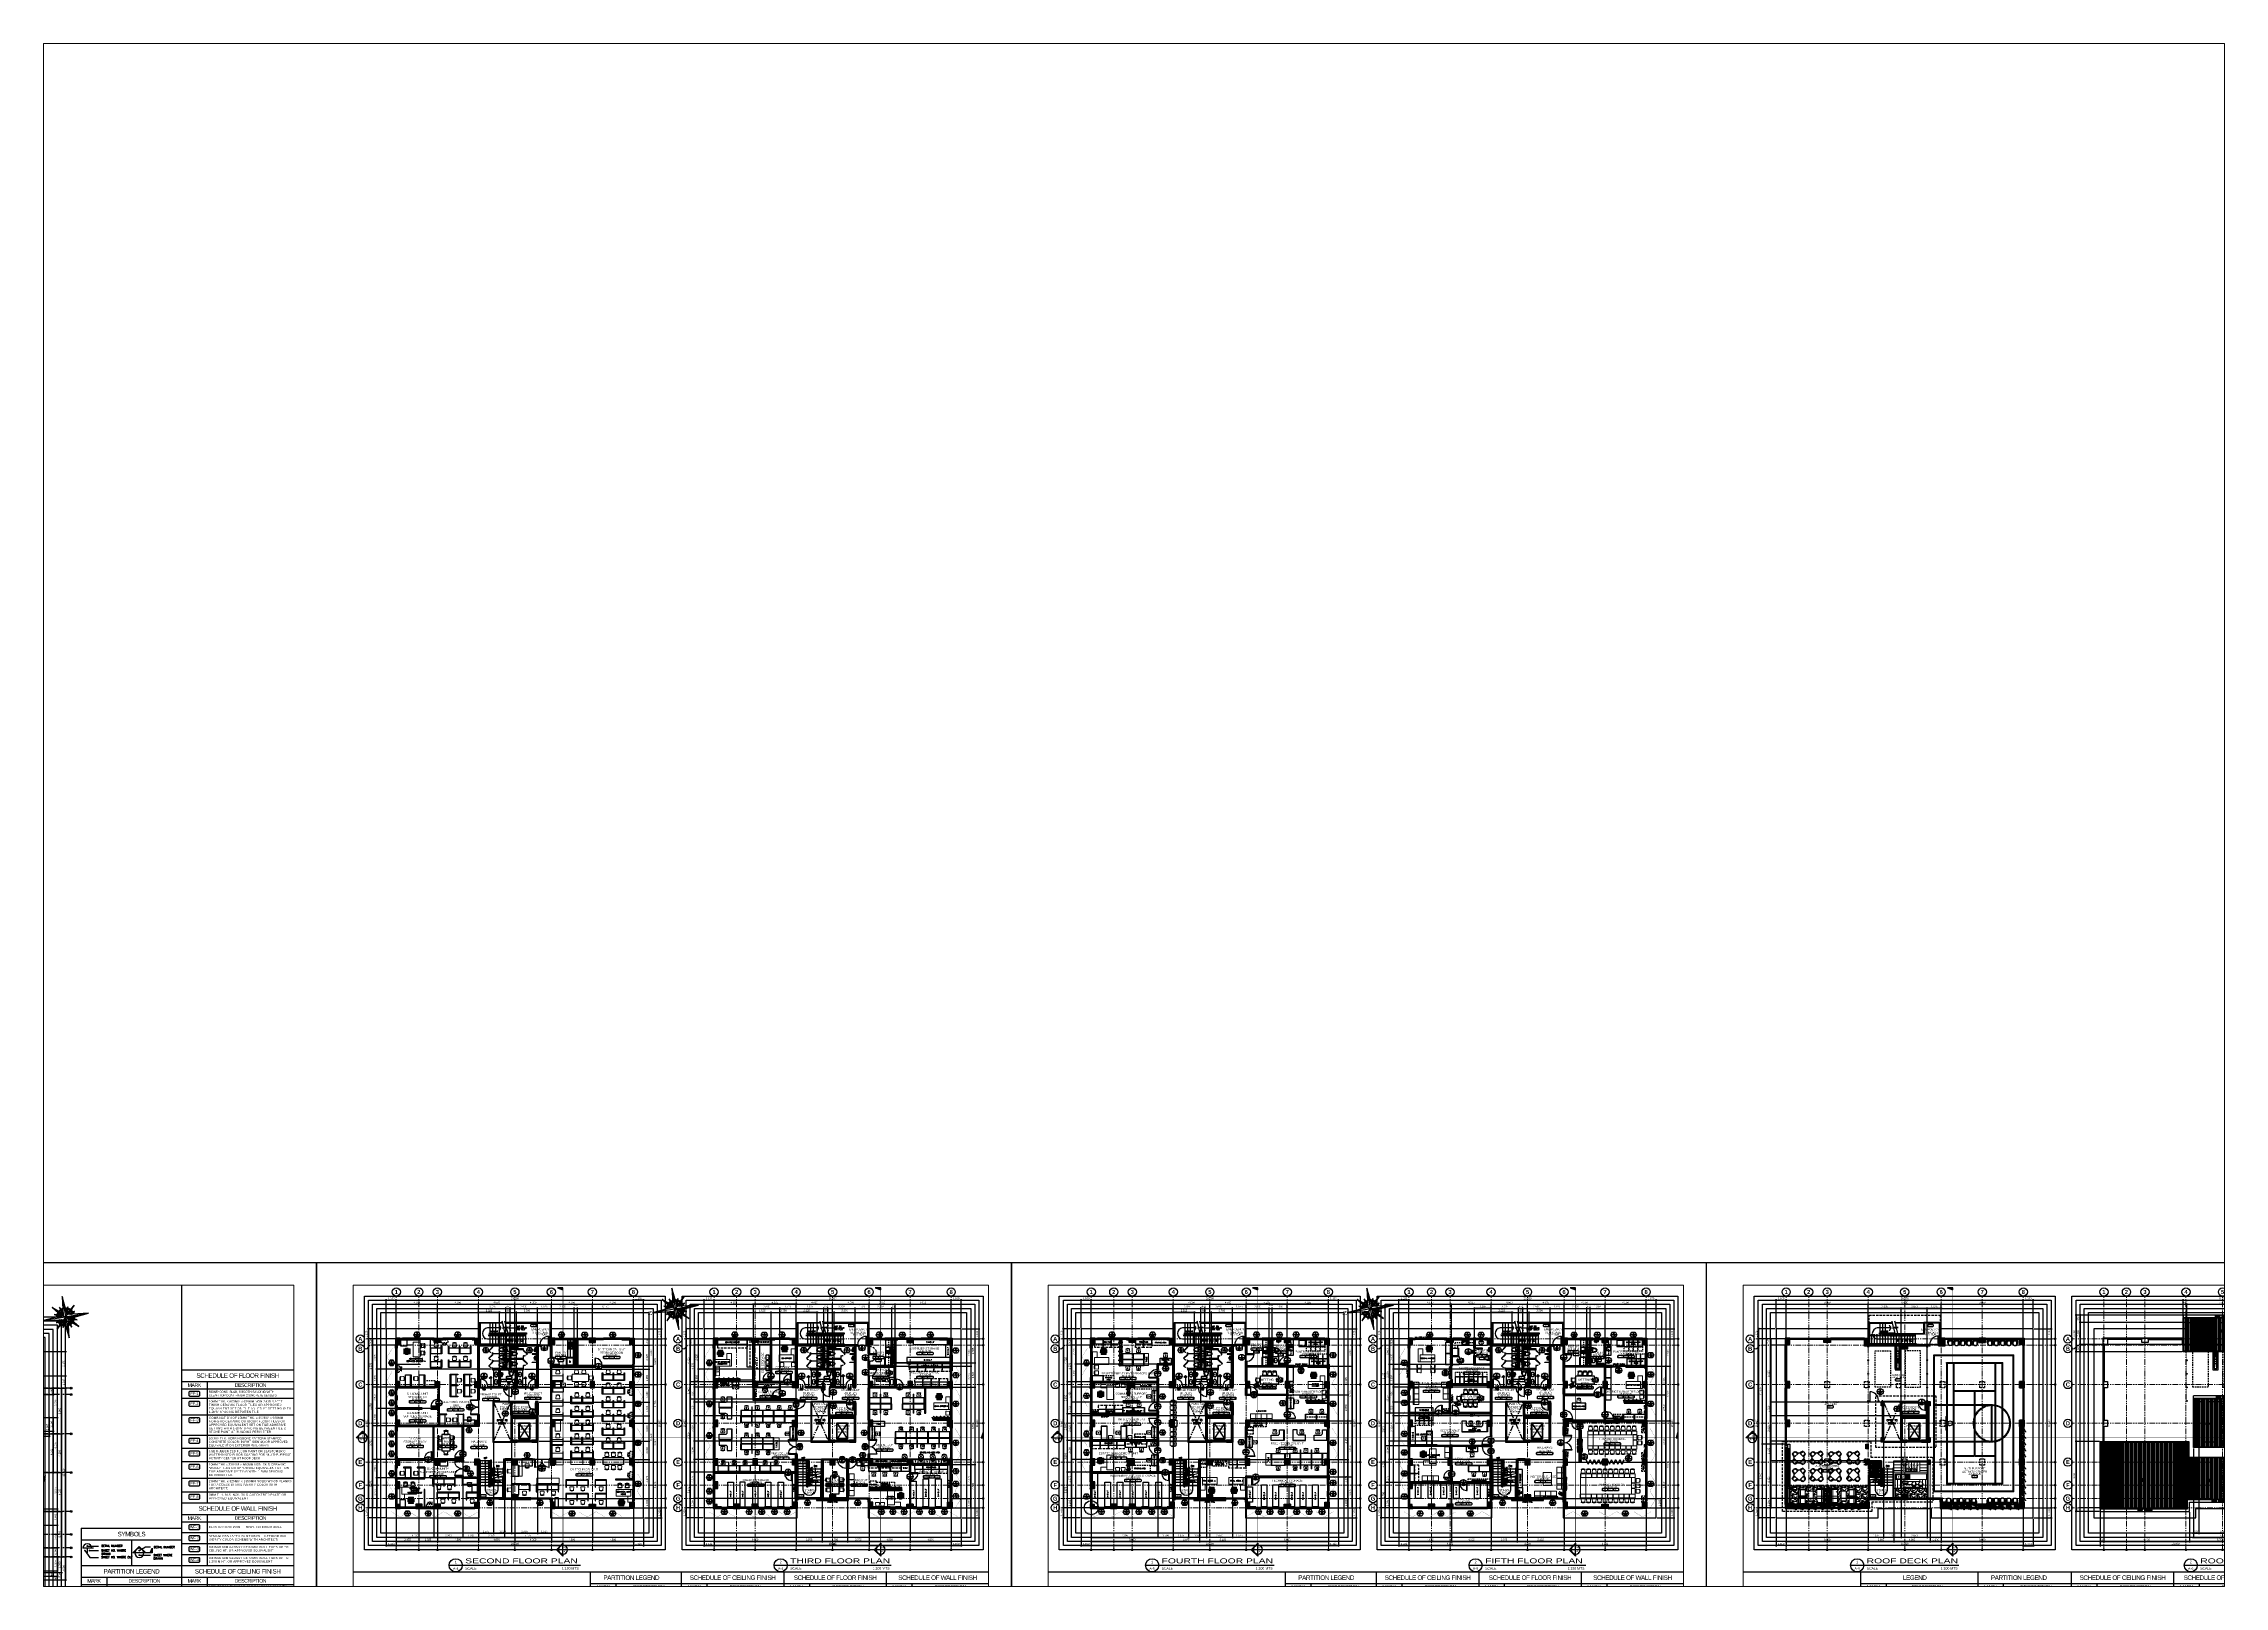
# Paper-space layout 'Layout1' of a CAD drawing. Header units: metres. Extents: x 30 to 267, y 21 to 189.
# The model-space entities are those that its viewports show. They can reach past a viewport. Long polylines and large blocks are cut down to what shows.
import ezdxf
from ezdxf.enums import TextEntityAlignment as Align

# ---------------------------------------------------------------- set-up
doc = ezdxf.new("R2010")
doc.units = ezdxf.units.M
doc.set_wipeout_variables(frame=1)
doc.header["$PDMODE"] = 35
for name, pattern in [('CENTER', [2, 1.25, -0.25, 0.25, -0.25]), ('DASHED2', [0.375, 0.25, -0.125]), ('HIDDEN', [0.375, 0.25, -0.125]), ('HIDDEN2', [4.7625, 3.175, -1.5875]), ('PHANTOM', [2.5, 1.25, -0.25, 0.25, -0.25, 0.25, -0.25]), ('PHANTOM2', [1.25, 0.625, -0.125, 0.125, -0.125, 0.125, -0.125])]:
    doc.linetypes.add(name, pattern=pattern)
for name, color, linetype, lineweight in [('.05', 250, 'Continuous', 5), ('.2', 2, 'Continuous', 20), ('.3', 6, 'Continuous', 30), ('0.1', 1, 'Continuous', 9), ('0.20', 2, 'Continuous', 20), ('3', 3, 'Continuous', 30), ('A-DIM-100', 8, 'Continuous', 0), ('A-STAIR', 31, 'Continuous', 0), ('A_Vehicles', 32, 'Continuous', 5), ('B', 5, 'Continuous', 30), ('CHAIR', 45, 'Continuous', 20), ('DIM 001', 251, 'Continuous', 13), ('DOOR 002', 35, 'Continuous', 20), ('FIXTURE 0005', 159, 'Continuous', 5), ('FURN', 8, 'Continuous', 5), ('FURN 0009', 49, 'Continuous', 9), ('FURN HID 0015', 45, 'HIDDEN2', 15), ('G', 3, 'Continuous', 20), ('grid', 1, 'CENTER', 15), ('HATCH', 250, 'Continuous', 5), ('R', 1, 'Continuous', 9), ('SECT DET', 25, 'Continuous', 25), ('Sidewalk', 120, 'Continuous', 5), ('TBLOCK-BORDER-INSIDE', 247, 'Continuous', 0), ('TBLOCK-BORDER-OUTSIDE', 240, 'Continuous', 0), ('TBLOCK-BORDER-TLINE', 40, 'Continuous', 0), ('TEXT 005', 7, 'Continuous', 50), ('W', 140, 'Continuous', 80), ('Y', 2, 'Continuous', 13)]:
    doc.layers.add(name, color=color, linetype=linetype, lineweight=lineweight)
doc.layers.add('.05 (2)', color=8, linetype='Continuous', lineweight=20, transparency=0.3)
for name, color, linetype in [('1AR', 1, 'Continuous'), ('1co-door', 1, 'Continuous'), ('1CO-FIXTURE', 1, 'Continuous'), ('1CO-FURNITURE', 1, 'Continuous'), ('2TX-AR', 2, 'Continuous'), ('A-ANNO-LEGN', 4, 'Continuous'), ('A-ANNO-TEXT', 4, 'Continuous'), ('A-FURN', 1, 'Continuous'), ('A-FURNITURE', 1, 'Continuous'), ('A-REF', 143, 'Continuous'), ('A-TITLE', 7, 'Continuous'), ('A_ELEV_TARGET', 1, 'Continuous'), ('AR-HIDDEN LINES', 8, 'HIDDEN2'), ('AR-WALL', 7, 'Continuous'), ('BAR', 6, 'Continuous'), ('DOOR', 1, 'Continuous'), ('F-ACC', 15, 'Continuous'), ('FIXTURE', 35, 'Continuous'), ('FURNITURE', 1, 'Continuous'), ('LABEL', 143, 'Continuous'), ('Landscape', 108, 'Continuous'), ('MOULDING', 15, 'Continuous'), ('NOITHAT', 21, 'Continuous'), ('NORTH', 2, 'Continuous'), ('P-FIXT', 8, 'Continuous'), ('P-FIXT-MISC', 84, 'Continuous'), ('P-HIDE', 1, 'HIDDEN2'), ('S-GRID', 155, 'Continuous'), ('SCH-DOOR', 23, 'Continuous'), ('SCH-FLR', 224, 'Continuous'), ('SCH-WIND', 181, 'Continuous'), ('SINK', 143, 'Continuous'), ('SLOT', 46, 'Continuous'), ('stone', 15, 'Continuous'), ('THRESH', 1, 'Continuous'), ('tiles', 36, 'Continuous'), ('TITLE', 1, 'Continuous'), ('TITLE BLOCK', 7, 'Continuous'), ('txt', 2, 'Continuous'), ('TXT2', 2, 'Continuous'), ('TXT3', 3, 'Continuous'), ('WALL', 7, 'Continuous'), ('WINDOW', 1, 'Continuous')]:
    doc.layers.add(name, color=color, linetype=linetype)
doc.layers.add('GUIDE 001', color=214, linetype='Continuous', lineweight=0, plot=False)
doc.layers.add('GUIDELINES', color=206, linetype='Continuous', plot=False)
doc.styles.add('1', font='architxt.shx', dxfattribs={"width": 0.85, "height": 400})
doc.styles.add('arial', font='arial.ttf')
doc.styles.add('arial baltic', font='arial.ttf')
doc.styles.add('Arial-Bold', font='arial.ttf')
doc.styles.add('arialBOLD', font='arialbd.ttf', dxfattribs={"height": 0.2})
doc.styles.add('ATTR', font='romans.shx', dxfattribs={"width": 0.8, "height": 0.7})
doc.styles.add('CPDA-FONT', font='arial.ttf')
doc.styles.add('DIMTXT-100', font='arial.ttf')
doc.styles.add('HTDO - ARIAL', font='arial.ttf')
doc.styles.add('PSM', font='simplex')
doc.styles.add('sans serif', font='sanssb__.ttf')
doc.styles.add('simplex', font='simplex.shx')
doc.styles.add('swis721', font='swiss.ttf')
doc.styles.add('T-0.15', font='romans.shx', dxfattribs={"height": 0.15})
doc.styles.add('T.25', font='romans.shx', dxfattribs={"height": 0.2})
doc.styles.add('T125', font='simplex.shx', dxfattribs={"height": 125})
doc.dimstyles.new('CPDA - D40', dxfattribs={"dimscale": 0.4, "dimtxt": 200, "dimasz": 1.2, "dimexe": 0, "dimexo": 25, "dimgap": 50, "dimtad": 1, "dimdec": 0, "dimdsep": 46, "dimtxsty": 'CPDA-FONT', "dimblk": 'CPDA ARROWHEAD DIM.', "dimcen": 0.25, "dimclrd": 250, "dimclre": 250, "dimclrt": 2, "dimaunit": 1, "dimadec": 0, "dimazin": 0, "dimtfac": 1, "dimtdec": 0, "dimtix": 1, "dimtmove": 0, "dimatfit": 3, "dimldrblk": 'leader.cathy', "dimfxl": 1, "dimarcsym": 0})
doc.dimstyles.new('D-100', dxfattribs={"dimtxt": 0.2, "dimasz": 0.15, "dimexe": 0.1, "dimexo": 0.1, "dimgap": 0.1, "dimtad": 1, "dimdec": 3, "dimzin": 4, "dimdsep": 46, "dimtxsty": 'DIMTXT-100', "dimblk": 'ARCHTICK', "dimcen": 0.2, "dimdle": 0.1, "dimclrd": 8, "dimclre": 8, "dimclrt": 2, "dimadec": 0, "dimazin": 1, "dimtfac": 1, "dimtdec": 3, "dimtofl": 0, "dimtmove": 2, "dimatfit": 3, "dimfxl": 1, "dimarcsym": 0})
doc.dimstyles.new('DIM 200', dxfattribs={"dimtxt": 200, "dimasz": 1, "dimexe": 0, "dimexo": 40, "dimgap": 50, "dimtad": 1, "dimtoh": 1, "dimdec": 0, "dimlfac": 2, "dimtxsty": 'swis721', "dimblk": 'CIR', "dimcen": 0, "dimclrd": 155, "dimclre": 155, "dimclrt": 4, "dimadec": 0, "dimazin": 0, "dimtfac": 1, "dimtdec": 0, "dimtix": 1, "dimtmove": 1, "dimatfit": 3, "dimldrblk": 'CIR', "dimfxl": 0, "dimarcsym": 0})
doc.dimstyles.new('LE-1a', dxfattribs={"dimtxt": 0.2, "dimasz": 0.2, "dimexe": 0.2, "dimexo": 0.2, "dimgap": 0.1, "dimtad": 1, "dimtoh": 1, "dimdec": 0, "dimdsep": 46, "dimtxsty": 'DIMTXT-100', "dimcen": 2.5, "dimclrd": 8, "dimclre": 8, "dimclrt": 2, "dimadec": 0, "dimazin": 0, "dimtfac": 1, "dimtdec": 0, "dimtix": 1, "dimtmove": 2, "dimatfit": 3, "dimldrblk": 'DOT', "dimfxl": 1, "dimtolj": 1, "dimtzin": 0, "dimarcsym": 0})
pattern_1 = [(45, (12158.12942, -106387.57022), (-0.06735192091, 0.06735192091), []), (135, (12158.12942, -106387.57022), (-0.06735192091, -0.06735192091), [])]
pattern_2 = [(45, (11959.58461, -106396.0705), (0, 0.2155261469), [0.4572, -0.1524]), (135, (11959.69237, -106395.96274), (2e-17, 0.2155261469), [0.4572, -0.1524])]
pattern_3 = [(90, (-50, 0), (-0.079375, 0), [])]
pattern_4 = [(45, (12161.35442, -106386.57022), (-0.06735192091, 0.06735192091), []), (135, (12161.35442, -106386.57022), (-0.06735192091, -0.06735192091), [])]
pattern_5 = [(45, (-1778.118195, 422.863865), (-0.01325825215, 0.01325825215), [])]
pattern_6 = [(45, (-1818.329662, 420.722198), (-0.01325825215, 0.01325825215), [])]
pattern_7 = [(228.0127875, (-556.19786, -314.32519), (-6.0960000005, -6.8579999996), [0.1025164, -10.1491451]), (184.969741, (-556.26644, -314.40139), (9.1439999964, 0.7620000434), [0.1759214, -17.4162147]), (132.510447, (-556.4417, -314.41663), (7.6200000032, -8.381999997), [0.12404446, -12.2804168]), (267.273689, (-556.73888, -314.60713), (0.7620000016, 15.24), [0.16020136, -15.8599312]), (292.833654, (-556.7465, -314.76715), (-3.8100000003, 9.1439999999), [0.1570901, -15.5519423]), (357.273689, (-556.68554, -314.91193), (-15.24, 0.7620000016), [0.16020136, -15.8599312]), (37.6942405, (-556.52552, -314.919552), (-9.9059999996, -7.6200000006), [0.2118581, -20.9739346]), (72.2553284, (-556.35788, -314.790012), (5.3340000014, 16.7639999995), [0.20001586, -19.801577]), (121.4295656, (-556.29692, -314.59951), (-6.0960000009, 9.9059999995), [0.1607439, -15.9136637]), (175.236358, (-556.38074, -314.46235), (8.382, -0.7620000013), [0.183514, -8.9921811]), (222.397438, (-556.56362, -314.447112), (-9.1439999997, -8.3820000003), [0.2373234, -23.49503175]), (138.814075, (-555.9845, -314.61475), (-5.334, 4.572), [0.0810014, -8.01916975]), (171.4692344, (-556.04546, -314.56141), (9.9060000003, -1.5239999983), [0.1541046, -15.2563917]), (225, (-556.19786, -314.53855), (-1e-16, -0.762), [0.1077628, -0.9698679]), (203.19859, (-556.2512, -314.44711), (3.81, 1.524), [0.0580324, -5.7451867]), (291.80141, (-556.30454, -314.46997), (-0.762, 2.286), [0.0820697, -4.0214259]), (30.963757, (-556.27406, -314.54617), (2.286, 1.524), [0.1332959, -4.30988945]), (161.56505, (-556.15976, -314.4776), (1.524, -0.762), [0.0963861, -2.3132694]), (16.38954, (-556.7465, -314.46997), (7.62, 2.286), [0.1350264, -13.367648]), (70.346176, (-556.61696, -314.43187), (-3.0480000003, -8.382), [0.1132797, -11.2146647]), (293.19859, (-556.15976, -314.32519), (-1.524, 3.81), [0.116064, -5.6871551]), (343.61046, (-556.11404, -314.43187), (-7.6200000002, 2.2859999995), [0.1350264, -13.367648]), (339.443955, (-556.7465, -314.94241), (-3.81, 1.524), [0.1302106, -6.3803203]), (294.775141, (-556.62458, -314.98813), (-3.8100000045, 8.381999998), [0.1091016, -10.801078]), (66.80141, (-556.15214, -315.08719), (1.524, 3.81), [0.116064, -5.6871551]), (17.354025, (-556.10642, -314.98051), (-9.9059999998, -3.0480000006), [0.1277348, -12.6457128]), (69.443955, (-556.52552, -315.08719), (-1.524, -3.81), [0.0651053, -6.4454256]), (101.309932, (-556.19786, -315.08719), (-0.762, 3.048), [0.0388544, -3.8465985]), (165.963757, (-556.20548, -315.0491), (2.286, -0.762), [0.1570901, -2.9847164]), (186.009006, (-556.35788, -315.01099), (7.62, 0.7620000004), [0.1455801, -14.4124095]), (303.690068, (-556.27406, -314.61475), (-0.762, 1.524), [0.1098972, -2.6375329]), (353.1572266, (-556.2131, -314.706192), (12.9540000001, -1.5239999993), [0.191867, -18.9948027]), (60.945396, (-556.0226, -314.72905), (-3.048, -5.334), [0.0784525, -7.7668177]), (90, (-555.9845, -314.6605), (-0.762, 0.762), [0.04572, -0.71628]), (120.256437, (-556.37312, -314.98813), (3.0479999996, -5.334), [0.1058601, -10.4801822]), (48.0127875, (-556.42646, -314.89669), (6.0960000005, 6.8579999996), [0.2050329, -10.0466287]), (0, (-556.2893, -314.7443), (0.762, 0.762), [0.19812, -0.56388]), (325.3048465, (-556.09118, -314.74429), (7.620000003, -5.333999996), [0.1204829, -11.927795]), (254.054604, (-555.99212, -314.81287), (-0.762, -3.048), [0.1109487, -5.436495]), (207.6459754, (-556.0226, -314.91955), (-14.4780000005, -7.619999999), [0.1806435, -17.8837393]), (175.426079, (-556.18262, -315.003372), (-9.906, 0.762), [0.1911088, -18.9197539])]
pattern_8 = [(45, (12161.35442, -106386.57022), (-0.06735192091, 0.06735192091), []), (135, (12161.35442, -106386.57022), (-0.06735192091, -0.06735192091), [])]
pattern_9 = [(135, (106424.916595, 12098.52419), (-0.092608891249, 0.02525697034), [0.1190625, -0.0238125, 0, -0.0238125])]

# ---------------------------------------------------------------- blocks, each defined once
blk = doc.blocks.new('SEC_ARROW_040615')
h = blk.add_hatch()
h.set_pattern_fill('ANSI31', color=256)
h.set_pattern_definition([(45, (0, 0), (-0.08838834765, 0.08838834765), [])])
h.paths.add_polyline_path([(363222, 227449), (362922, 227549), (362922, 227449)])
blk.add_lwpolyline([(362922, 227449), (363222, 227449), (362922, 227549), (362922, 227449)])
blk = doc.blocks.new('CIR')
at = {"color": 4}
blk.add_circle((0, 0), 50, dxfattribs=at)
blk = doc.blocks.new('grid_designation')
blk.add_circle((0, 500), 500)
at = {"color": 3, "style": 'sans serif'}
blk.add_attdef('A', text='', height=471, dxfattribs=at).set_placement((0, 500), align=Align.MIDDLE_CENTER)
blk = doc.blocks.new('D-TAG')
at = {"layer": 'SCH-DOOR'}
blk.add_line((-0.3, 0), (0.3, 0), dxfattribs=at)
blk.add_circle((0, 0), 0.3, dxfattribs=at)
at = {"layer": 'SCH-DOOR', "color": 2, "style": 'T-0.15'}
for tag, p in [('D-TAG', (0, 0.15)), ('D-NO', (0, -0.15))]:
    blk.add_attdef(tag, text='', height=0.15, dxfattribs=at).set_placement(p, align=Align.MIDDLE_CENTER)
blk = doc.blocks.new('THRESH')
at = {"layer": 'THRESH'}
h = blk.add_hatch(dxfattribs=at)
h.set_pattern_fill('ANSI31', color=251, scale=7, style=0)
h.set_pattern_definition([(45, (-87838.95, -66631.204), (-15.715448, 15.715448), [])])
h.paths.add_polyline_path([(-250, 50), (-250, -150), (250, -150), (250, -50), (0, -50), (0, 50)])
at = {"layer": 'THRESH', "const_width": 30}
blk.add_lwpolyline([(250, -50), (0, -50), (0, 50), (-250, 50)], dxfattribs=at)
blk = doc.blocks.new('CPDA ARROWHEAD DIM.')
at = {"layer": 'tiles', "color": 2}
for p, q in [((-68, 0), (68, 0)), ((0, 68), (0, -68))]:
    blk.add_line(p, q, dxfattribs=at)
at = {"layer": 'tiles', "color": 1}
blk.add_circle((0, 0), 37.7, dxfattribs=at)
blk = doc.blocks.new('leader.cathy')
at = {"layer": 'WALL', "lineweight": 9}
blk.add_hatch(color=1, dxfattribs=at).paths.add_polyline_path([(0, 0), (-34, 34), (-24, 45), (21, 0), (-24, -45), (-34, -34)])
at = {"layer": 'WALL', "color": 1, "lineweight": 9}
for p, q in [((-34, 34), (-24, 45)), ((0, 0), (-34, 34)), ((-34, -34), (0, 0)), ((21, 0), (-24, 45)), ((-24, -45), (21, 0))]:
    blk.add_line(p, q, dxfattribs=at)
blk = doc.blocks.new('*U105')
at = {"layer": 'TITLE'}
blk.add_lwpolyline([(1271.6, 13.8), (1404.7, 13.8)], dxfattribs=at)
blk.add_circle((1278.3, 13.8), 6.67, dxfattribs=at)
at = {"layer": 'TITLE', "color": 5, "style": 'CPDA-FONT'}
blk.add_attdef('TITLE:', text='', height=5, dxfattribs=at).set_placement((1287.8, 24.5), align=Align.MIDDLE_LEFT)
blk.add_attdef('TITLE:', (1287.9, 15.8), '', height=5, dxfattribs=at)
at = {"layer": 'TXT2', "style": 'CPDA-FONT'}
blk.add_text('SCALE', height=2.5, dxfattribs=at).set_placement((1288, 9.4))
for tag, p in [('DWG_NO:', (1278.3, 10.5)), ('DET_NO.:', (1278.3, 17.2))]:
    blk.add_attdef(tag, text='', height=2.5, dxfattribs=at).set_placement(p, align=Align.MIDDLE_CENTER)
blk.add_attdef('SCALE', text='', height=2.5, dxfattribs=at).set_placement((1361.1, 10.7), align=Align.MIDDLE_LEFT)
blk = doc.blocks.new('_ArchTick')
at = {"color": 0, "linetype": 'ByBlock', "const_width": 0.15}
blk.add_lwpolyline([(-0.5, -0.5), (0.5, 0.5)], dxfattribs=at)
blk = doc.blocks.new('*D106')
at = {"layer": 'DEFPOINTS', "color": 0, "transparency": 16777216}
for p in [(-12136.95, 106411.32), (-12162.95, 106407.07), (-12136.95, 106407.07)]:
    blk.add_point(p, dxfattribs=at)
at = {"layer": 'DIM 001', "color": 8, "lineweight": -2, "transparency": 16777216}
for p, q in [((-12163.05, 106411.32), (-12136.85, 106411.32)), ((-12162.95, 106407.17), (-12162.95, 106411.42)), ((-12136.95, 106407.17), (-12136.95, 106411.42))]:
    blk.add_line(p, q, dxfattribs=at)
at = {"layer": 'DIM 001', "color": 8, "lineweight": -2, "transparency": 16777216, "xscale": 0.15, "yscale": 0.15, "zscale": 0.15, "rotation": 180}
blk.add_blockref('_ArchTick', (-12162.95, 106411.32), dxfattribs=at)
at = {"layer": 'DIM 001', "color": 8, "lineweight": -2, "transparency": 16777216, "xscale": 0.15, "yscale": 0.15, "zscale": 0.15}
blk.add_blockref('_ArchTick', (-12136.95, 106411.32), dxfattribs=at)
at = {"layer": 'DIM 001', "color": 2, "transparency": 16777216, "insert": (-12149.95, 106411.52), "char_height": 0.2, "attachment_point": 5, "style": 'DIMTXT-100'}
blk.add_mtext('26.000', dxfattribs=at)
blk = doc.blocks.new('*D107')
at = {"layer": 'DEFPOINTS', "color": 0, "transparency": 16777216}
for p in [(-12158.45, 106410.87), (-12162.95, 106407.07), (-12158.45, 106407.07)]:
    blk.add_point(p, dxfattribs=at)
at = {"layer": 'DIM 001', "color": 8, "lineweight": -2, "transparency": 16777216}
for p, q in [((-12163.05, 106410.87), (-12158.35, 106410.87)), ((-12162.95, 106407.17), (-12162.95, 106410.97)), ((-12158.45, 106407.17), (-12158.45, 106410.97))]:
    blk.add_line(p, q, dxfattribs=at)
at = {"layer": 'DIM 001', "color": 8, "lineweight": -2, "transparency": 16777216, "xscale": 0.15, "yscale": 0.15, "zscale": 0.15, "rotation": 180}
blk.add_blockref('_ArchTick', (-12162.95, 106410.87), dxfattribs=at)
at = {"layer": 'DIM 001', "color": 8, "lineweight": -2, "transparency": 16777216, "xscale": 0.15, "yscale": 0.15, "zscale": 0.15}
blk.add_blockref('_ArchTick', (-12158.45, 106410.87), dxfattribs=at)
at = {"layer": 'DIM 001', "color": 2, "transparency": 16777216, "insert": (-12160.7, 106411.07), "char_height": 0.2, "attachment_point": 5, "style": 'DIMTXT-100'}
blk.add_mtext('4.500', dxfattribs=at)
blk = doc.blocks.new('*D108')
at = {"layer": 'DEFPOINTS', "color": 0, "transparency": 16777216}
for p in [(-12153.95, 106410.87), (-12158.45, 106407.07), (-12153.95, 106407.07)]:
    blk.add_point(p, dxfattribs=at)
at = {"layer": 'DIM 001', "color": 8, "lineweight": -2, "transparency": 16777216}
for p, q in [((-12158.55, 106410.87), (-12153.85, 106410.87)), ((-12158.45, 106407.17), (-12158.45, 106410.97)), ((-12153.95, 106407.17), (-12153.95, 106410.97))]:
    blk.add_line(p, q, dxfattribs=at)
at = {"layer": 'DIM 001', "color": 8, "lineweight": -2, "transparency": 16777216, "xscale": 0.15, "yscale": 0.15, "zscale": 0.15, "rotation": 180}
blk.add_blockref('_ArchTick', (-12158.45, 106410.87), dxfattribs=at)
at = {"layer": 'DIM 001', "color": 8, "lineweight": -2, "transparency": 16777216, "xscale": 0.15, "yscale": 0.15, "zscale": 0.15}
blk.add_blockref('_ArchTick', (-12153.95, 106410.87), dxfattribs=at)
at = {"layer": 'DIM 001', "color": 2, "transparency": 16777216, "insert": (-12156.2, 106411.07), "char_height": 0.2, "attachment_point": 5, "style": 'DIMTXT-100'}
blk.add_mtext('4.500', dxfattribs=at)
blk = doc.blocks.new('*D109')
at = {"layer": 'DEFPOINTS', "color": 0, "transparency": 16777216}
for p in [(-12149.95, 106410.87), (-12153.95, 106407.07), (-12149.95, 106406.37)]:
    blk.add_point(p, dxfattribs=at)
at = {"layer": 'DIM 001', "color": 8, "lineweight": -2, "transparency": 16777216}
for p, q in [((-12154.05, 106410.87), (-12149.85, 106410.87)), ((-12153.95, 106407.17), (-12153.95, 106410.97)), ((-12149.95, 106406.47), (-12149.95, 106410.97))]:
    blk.add_line(p, q, dxfattribs=at)
at = {"layer": 'DIM 001', "color": 8, "lineweight": -2, "transparency": 16777216, "xscale": 0.15, "yscale": 0.15, "zscale": 0.15, "rotation": 180}
blk.add_blockref('_ArchTick', (-12153.95, 106410.87), dxfattribs=at)
at = {"layer": 'DIM 001', "color": 8, "lineweight": -2, "transparency": 16777216, "xscale": 0.15, "yscale": 0.15, "zscale": 0.15}
blk.add_blockref('_ArchTick', (-12149.95, 106410.87), dxfattribs=at)
at = {"layer": 'DIM 001', "color": 2, "transparency": 16777216, "insert": (-12151.95, 106411.07), "char_height": 0.2, "attachment_point": 5, "style": 'DIMTXT-100'}
blk.add_mtext('4.000', dxfattribs=at)
blk = doc.blocks.new('*D110')
at = {"layer": 'DEFPOINTS', "color": 0, "transparency": 16777216}
for p in [(-12145.95, 106410.87), (-12149.95, 106406.37), (-12145.95, 106407.07)]:
    blk.add_point(p, dxfattribs=at)
at = {"layer": 'DIM 001', "color": 8, "lineweight": -2, "transparency": 16777216}
for p, q in [((-12150.05, 106410.87), (-12145.85, 106410.87)), ((-12149.95, 106406.47), (-12149.95, 106410.97)), ((-12145.95, 106407.17), (-12145.95, 106410.97))]:
    blk.add_line(p, q, dxfattribs=at)
at = {"layer": 'DIM 001', "color": 8, "lineweight": -2, "transparency": 16777216, "xscale": 0.15, "yscale": 0.15, "zscale": 0.15, "rotation": 180}
blk.add_blockref('_ArchTick', (-12149.95, 106410.87), dxfattribs=at)
at = {"layer": 'DIM 001', "color": 8, "lineweight": -2, "transparency": 16777216, "xscale": 0.15, "yscale": 0.15, "zscale": 0.15}
blk.add_blockref('_ArchTick', (-12145.95, 106410.87), dxfattribs=at)
at = {"layer": 'DIM 001', "color": 2, "transparency": 16777216, "insert": (-12147.95, 106411.07), "char_height": 0.2, "attachment_point": 5, "style": 'DIMTXT-100'}
blk.add_mtext('4.000', dxfattribs=at)
blk = doc.blocks.new('*D111')
at = {"layer": 'DEFPOINTS', "color": 0, "transparency": 16777216}
for p in [(-12141.45, 106410.87), (-12145.95, 106407.07), (-12141.45, 106407.07)]:
    blk.add_point(p, dxfattribs=at)
at = {"layer": 'DIM 001', "color": 8, "lineweight": -2, "transparency": 16777216}
for p, q in [((-12146.05, 106410.87), (-12141.35, 106410.87)), ((-12145.95, 106407.17), (-12145.95, 106410.97)), ((-12141.45, 106407.17), (-12141.45, 106410.97))]:
    blk.add_line(p, q, dxfattribs=at)
at = {"layer": 'DIM 001', "color": 8, "lineweight": -2, "transparency": 16777216, "xscale": 0.15, "yscale": 0.15, "zscale": 0.15, "rotation": 180}
blk.add_blockref('_ArchTick', (-12145.95, 106410.87), dxfattribs=at)
at = {"layer": 'DIM 001', "color": 8, "lineweight": -2, "transparency": 16777216, "xscale": 0.15, "yscale": 0.15, "zscale": 0.15}
blk.add_blockref('_ArchTick', (-12141.45, 106410.87), dxfattribs=at)
at = {"layer": 'DIM 001', "color": 2, "transparency": 16777216, "insert": (-12143.7, 106411.07), "char_height": 0.2, "attachment_point": 5, "style": 'DIMTXT-100'}
blk.add_mtext('4.500', dxfattribs=at)
blk = doc.blocks.new('*D112')
at = {"layer": 'DEFPOINTS', "color": 0, "transparency": 16777216}
for p in [(-12136.95, 106410.87), (-12141.45, 106407.07), (-12136.95, 106407.07)]:
    blk.add_point(p, dxfattribs=at)
at = {"layer": 'DIM 001', "color": 8, "lineweight": -2, "transparency": 16777216}
for p, q in [((-12141.55, 106410.87), (-12136.85, 106410.87)), ((-12141.45, 106407.17), (-12141.45, 106410.97)), ((-12136.95, 106407.17), (-12136.95, 106410.97))]:
    blk.add_line(p, q, dxfattribs=at)
at = {"layer": 'DIM 001', "color": 8, "lineweight": -2, "transparency": 16777216, "xscale": 0.15, "yscale": 0.15, "zscale": 0.15, "rotation": 180}
blk.add_blockref('_ArchTick', (-12141.45, 106410.87), dxfattribs=at)
at = {"layer": 'DIM 001', "color": 8, "lineweight": -2, "transparency": 16777216, "xscale": 0.15, "yscale": 0.15, "zscale": 0.15}
blk.add_blockref('_ArchTick', (-12136.95, 106410.87), dxfattribs=at)
at = {"layer": 'DIM 001', "color": 2, "transparency": 16777216, "insert": (-12139.2, 106411.07), "char_height": 0.2, "attachment_point": 5, "style": 'DIMTXT-100'}
blk.add_mtext('4.500', dxfattribs=at)
blk = doc.blocks.new('*D113')
at = {"layer": 'DEFPOINTS', "color": 0, "transparency": 16777216}
for p in [(-12150.93, 106410.42), (-12153.95, 106407.07), (-12150.93, 106406.37)]:
    blk.add_point(p, dxfattribs=at)
at = {"layer": 'DIM 001', "color": 8, "lineweight": -2, "transparency": 16777216}
for p, q in [((-12154.05, 106410.42), (-12150.83, 106410.42)), ((-12153.95, 106407.17), (-12153.95, 106410.52)), ((-12150.93, 106406.47), (-12150.93, 106410.52))]:
    blk.add_line(p, q, dxfattribs=at)
at = {"layer": 'DIM 001', "color": 8, "lineweight": -2, "transparency": 16777216, "xscale": 0.15, "yscale": 0.15, "zscale": 0.15, "rotation": 180}
blk.add_blockref('_ArchTick', (-12153.95, 106410.42), dxfattribs=at)
at = {"layer": 'DIM 001', "color": 8, "lineweight": -2, "transparency": 16777216, "xscale": 0.15, "yscale": 0.15, "zscale": 0.15}
blk.add_blockref('_ArchTick', (-12150.93, 106410.42), dxfattribs=at)
at = {"layer": 'DIM 001', "color": 2, "transparency": 16777216, "insert": (-12152.44, 106410.62), "char_height": 0.2, "attachment_point": 5, "style": 'DIMTXT-100'}
blk.add_mtext('3.025', dxfattribs=at)
blk = doc.blocks.new('*D114')
at = {"layer": 'DEFPOINTS', "color": 0, "transparency": 16777216}
for p in [(-12150.48, 106410.42), (-12150.93, 106406.37), (-12150.48, 106406.37)]:
    blk.add_point(p, dxfattribs=at)
at = {"layer": 'DIM 001', "color": 8, "lineweight": -2, "transparency": 16777216}
for p, q in [((-12151.03, 106410.42), (-12150.38, 106410.42)), ((-12150.93, 106406.47), (-12150.93, 106410.52)), ((-12150.48, 106406.47), (-12150.48, 106410.52))]:
    blk.add_line(p, q, dxfattribs=at)
at = {"layer": 'DIM 001', "color": 8, "lineweight": -2, "transparency": 16777216, "xscale": 0.15, "yscale": 0.15, "zscale": 0.15, "rotation": 180}
blk.add_blockref('_ArchTick', (-12150.93, 106410.42), dxfattribs=at)
at = {"layer": 'DIM 001', "color": 8, "lineweight": -2, "transparency": 16777216, "xscale": 0.15, "yscale": 0.15, "zscale": 0.15}
blk.add_blockref('_ArchTick', (-12150.48, 106410.42), dxfattribs=at)
at = {"layer": 'DIM 001', "color": 2, "transparency": 16777216, "insert": (-12150.7, 106410.62), "char_height": 0.2, "attachment_point": 5, "style": 'DIMTXT-100'}
blk.add_mtext('.450', dxfattribs=at)
blk = doc.blocks.new('*D115')
at = {"layer": 'DEFPOINTS', "color": 0, "transparency": 16777216}
for p in [(-12147.48, 106410.42), (-12150.48, 106406.37), (-12147.48, 106406.37)]:
    blk.add_point(p, dxfattribs=at)
at = {"layer": 'DIM 001', "color": 8, "lineweight": -2, "transparency": 16777216}
for p, q in [((-12150.58, 106410.42), (-12147.38, 106410.42)), ((-12150.48, 106406.47), (-12150.48, 106410.52)), ((-12147.48, 106406.47), (-12147.48, 106410.52))]:
    blk.add_line(p, q, dxfattribs=at)
at = {"layer": 'DIM 001', "color": 8, "lineweight": -2, "transparency": 16777216, "xscale": 0.15, "yscale": 0.15, "zscale": 0.15, "rotation": 180}
blk.add_blockref('_ArchTick', (-12150.48, 106410.42), dxfattribs=at)
at = {"layer": 'DIM 001', "color": 8, "lineweight": -2, "transparency": 16777216, "xscale": 0.15, "yscale": 0.15, "zscale": 0.15}
blk.add_blockref('_ArchTick', (-12147.48, 106410.42), dxfattribs=at)
at = {"layer": 'DIM 001', "color": 2, "transparency": 16777216, "insert": (-12148.98, 106410.62), "char_height": 0.2, "attachment_point": 5, "style": 'DIMTXT-100'}
blk.add_mtext('3.000', dxfattribs=at)
blk = doc.blocks.new('*D116')
at = {"layer": 'DEFPOINTS', "color": 0, "transparency": 16777216}
for p in [(-12145.95, 106410.42), (-12147.48, 106406.37), (-12145.95, 106407.07)]:
    blk.add_point(p, dxfattribs=at)
at = {"layer": 'DIM 001', "color": 8, "lineweight": -2, "transparency": 16777216}
for p, q in [((-12147.58, 106410.42), (-12145.85, 106410.42)), ((-12147.48, 106406.47), (-12147.48, 106410.52)), ((-12145.95, 106407.17), (-12145.95, 106410.52))]:
    blk.add_line(p, q, dxfattribs=at)
at = {"layer": 'DIM 001', "color": 8, "lineweight": -2, "transparency": 16777216, "xscale": 0.15, "yscale": 0.15, "zscale": 0.15, "rotation": 180}
blk.add_blockref('_ArchTick', (-12147.48, 106410.42), dxfattribs=at)
at = {"layer": 'DIM 001', "color": 8, "lineweight": -2, "transparency": 16777216, "xscale": 0.15, "yscale": 0.15, "zscale": 0.15}
blk.add_blockref('_ArchTick', (-12145.95, 106410.42), dxfattribs=at)
at = {"layer": 'DIM 001', "color": 2, "transparency": 16777216, "insert": (-12146.72, 106410.62), "char_height": 0.2, "attachment_point": 5, "style": 'DIMTXT-100'}
blk.add_mtext('1.525', dxfattribs=at)
blk = doc.blocks.new('*D117')
at = {"layer": 'DEFPOINTS', "color": 0, "transparency": 16777216}
for p in [(-12143.45, 106410.42), (-12145.95, 106407.07), (-12143.45, 106406.97)]:
    blk.add_point(p, dxfattribs=at)
at = {"layer": 'DIM 001', "color": 8, "lineweight": -2, "transparency": 16777216}
for p, q in [((-12146.05, 106410.42), (-12143.35, 106410.42)), ((-12145.95, 106407.17), (-12145.95, 106410.52)), ((-12143.45, 106407.07), (-12143.45, 106410.52))]:
    blk.add_line(p, q, dxfattribs=at)
at = {"layer": 'DIM 001', "color": 8, "lineweight": -2, "transparency": 16777216, "xscale": 0.15, "yscale": 0.15, "zscale": 0.15, "rotation": 180}
blk.add_blockref('_ArchTick', (-12145.95, 106410.42), dxfattribs=at)
at = {"layer": 'DIM 001', "color": 8, "lineweight": -2, "transparency": 16777216, "xscale": 0.15, "yscale": 0.15, "zscale": 0.15}
blk.add_blockref('_ArchTick', (-12143.45, 106410.42), dxfattribs=at)
at = {"layer": 'DIM 001', "color": 2, "transparency": 16777216, "insert": (-12144.7, 106410.62), "char_height": 0.2, "attachment_point": 5, "style": 'DIMTXT-100'}
blk.add_mtext('2.500', dxfattribs=at)
blk = doc.blocks.new('*D118')
at = {"layer": 'DEFPOINTS', "color": 0, "transparency": 16777216}
for p in [(-12143.1, 106410.42), (-12143.45, 106406.97), (-12143.1, 106406.97)]:
    blk.add_point(p, dxfattribs=at)
at = {"layer": 'DIM 001', "color": 8, "lineweight": -2, "transparency": 16777216}
for p, q in [((-12143.55, 106410.42), (-12143, 106410.42)), ((-12143.45, 106407.07), (-12143.45, 106410.52)), ((-12143.1, 106407.07), (-12143.1, 106410.52))]:
    blk.add_line(p, q, dxfattribs=at)
at = {"layer": 'DIM 001', "color": 8, "lineweight": -2, "transparency": 16777216, "xscale": 0.15, "yscale": 0.15, "zscale": 0.15, "rotation": 180}
blk.add_blockref('_ArchTick', (-12143.45, 106410.42), dxfattribs=at)
at = {"layer": 'DIM 001', "color": 8, "lineweight": -2, "transparency": 16777216, "xscale": 0.15, "yscale": 0.15, "zscale": 0.15}
blk.add_blockref('_ArchTick', (-12143.1, 106410.42), dxfattribs=at)
at = {"layer": 'DIM 001', "color": 2, "transparency": 16777216, "insert": (-12143.28, 106410.77), "char_height": 0.2, "attachment_point": 5, "style": 'DIMTXT-100'}
blk.add_mtext('.350', dxfattribs=at)
blk = doc.blocks.new('*D119')
at = {"layer": 'DEFPOINTS', "color": 0, "transparency": 16777216}
for p in [(-12136.95, 106410.42), (-12143.1, 106406.97), (-12136.95, 106407.07)]:
    blk.add_point(p, dxfattribs=at)
at = {"layer": 'DIM 001', "color": 8, "lineweight": -2, "transparency": 16777216}
for p, q in [((-12143.2, 106410.42), (-12136.85, 106410.42)), ((-12143.1, 106407.07), (-12143.1, 106410.52)), ((-12136.95, 106407.17), (-12136.95, 106410.52))]:
    blk.add_line(p, q, dxfattribs=at)
at = {"layer": 'DIM 001', "color": 8, "lineweight": -2, "transparency": 16777216, "xscale": 0.15, "yscale": 0.15, "zscale": 0.15, "rotation": 180}
blk.add_blockref('_ArchTick', (-12143.1, 106410.42), dxfattribs=at)
at = {"layer": 'DIM 001', "color": 8, "lineweight": -2, "transparency": 16777216, "xscale": 0.15, "yscale": 0.15, "zscale": 0.15}
blk.add_blockref('_ArchTick', (-12136.95, 106410.42), dxfattribs=at)
at = {"layer": 'DIM 001', "color": 2, "transparency": 16777216, "insert": (-12140.03, 106410.62), "char_height": 0.2, "attachment_point": 5, "style": 'DIMTXT-100'}
blk.add_mtext('6.150', dxfattribs=at)
blk = doc.blocks.new('*D120')
at = {"layer": 'DEFPOINTS', "color": 0, "transparency": 16777216}
for p in [(-12149.78, 106409.97), (-12151.63, 106403.75), (-12149.78, 106403.75)]:
    blk.add_point(p, dxfattribs=at)
at = {"layer": 'DIM 001', "color": 8, "lineweight": -2, "transparency": 16777216}
for p, q in [((-12151.73, 106409.97), (-12149.68, 106409.97)), ((-12151.63, 106403.85), (-12151.63, 106410.07)), ((-12149.78, 106403.85), (-12149.78, 106410.07))]:
    blk.add_line(p, q, dxfattribs=at)
at = {"layer": 'DIM 001', "color": 8, "lineweight": -2, "transparency": 16777216, "xscale": 0.15, "yscale": 0.15, "zscale": 0.15, "rotation": 180}
blk.add_blockref('_ArchTick', (-12151.63, 106409.97), dxfattribs=at)
at = {"layer": 'DIM 001', "color": 8, "lineweight": -2, "transparency": 16777216, "xscale": 0.15, "yscale": 0.15, "zscale": 0.15}
blk.add_blockref('_ArchTick', (-12149.78, 106409.97), dxfattribs=at)
at = {"layer": 'DIM 001', "color": 2, "transparency": 16777216, "insert": (-12150.7, 106410.17), "char_height": 0.2, "attachment_point": 5, "style": 'DIMTXT-100'}
blk.add_mtext('1.850', dxfattribs=at)
blk = doc.blocks.new('*D121')
at = {"layer": 'DEFPOINTS', "color": 0, "transparency": 16777216}
for p in [(-12147.48, 106409.97), (-12147.48, 106406.37), (-12149.78, 106403.75)]:
    blk.add_point(p, dxfattribs=at)
at = {"layer": 'DIM 001', "color": 8, "lineweight": -2, "transparency": 16777216}
for p, q in [((-12149.88, 106409.97), (-12147.38, 106409.97)), ((-12149.78, 106403.85), (-12149.78, 106410.07)), ((-12147.48, 106406.47), (-12147.48, 106410.07))]:
    blk.add_line(p, q, dxfattribs=at)
at = {"layer": 'DIM 001', "color": 8, "lineweight": -2, "transparency": 16777216, "xscale": 0.15, "yscale": 0.15, "zscale": 0.15, "rotation": 180}
blk.add_blockref('_ArchTick', (-12149.78, 106409.97), dxfattribs=at)
at = {"layer": 'DIM 001', "color": 8, "lineweight": -2, "transparency": 16777216, "xscale": 0.15, "yscale": 0.15, "zscale": 0.15}
blk.add_blockref('_ArchTick', (-12147.48, 106409.97), dxfattribs=at)
at = {"layer": 'DIM 001', "color": 2, "transparency": 16777216, "insert": (-12148.63, 106410.17), "char_height": 0.2, "attachment_point": 5, "style": 'DIMTXT-100'}
blk.add_mtext('2.300', dxfattribs=at)
blk = doc.blocks.new('*D122')
at = {"layer": 'DEFPOINTS', "color": 0, "transparency": 16777216}
for p in [(-12153.95, 106409.97), (-12153.95, 106407.07), (-12151.63, 106403.75)]:
    blk.add_point(p, dxfattribs=at)
at = {"layer": 'DIM 001', "color": 8, "lineweight": -2, "transparency": 16777216}
for p, q in [((-12151.53, 106409.97), (-12154.05, 106409.97)), ((-12153.95, 106407.17), (-12153.95, 106410.07)), ((-12151.63, 106403.85), (-12151.63, 106410.07))]:
    blk.add_line(p, q, dxfattribs=at)
at = {"layer": 'DIM 001', "color": 8, "lineweight": -2, "transparency": 16777216, "xscale": 0.15, "yscale": 0.15, "zscale": 0.15, "rotation": 180}
blk.add_blockref('_ArchTick', (-12153.95, 106409.97), dxfattribs=at)
at = {"layer": 'DIM 001', "color": 8, "lineweight": -2, "transparency": 16777216, "xscale": 0.15, "yscale": 0.15, "zscale": 0.15}
blk.add_blockref('_ArchTick', (-12151.63, 106409.97), dxfattribs=at)
at = {"layer": 'DIM 001', "color": 2, "transparency": 16777216, "insert": (-12152.79, 106410.17), "char_height": 0.2, "attachment_point": 5, "style": 'DIMTXT-100'}
blk.add_mtext('2.325', dxfattribs=at)
blk = doc.blocks.new('*D123')
at = {"layer": 'DEFPOINTS', "color": 0, "transparency": 16777216}
for p in [(-12162.95, 106407.07), (-12166, 106388.57), (-12162.95, 106388.57)]:
    blk.add_point(p, dxfattribs=at)
at = {"layer": 'DIM 001', "color": 8, "lineweight": -2, "transparency": 16777216}
for p, q in [((-12166, 106407.17), (-12166, 106388.47)), ((-12163.05, 106407.07), (-12166.1, 106407.07)), ((-12163.05, 106388.57), (-12166.1, 106388.57))]:
    blk.add_line(p, q, dxfattribs=at)
at = {"layer": 'DIM 001', "color": 8, "lineweight": -2, "transparency": 16777216, "xscale": 0.15, "yscale": 0.15, "zscale": 0.15}
for p, rotation in [((-12166, 106407.07), 90), ((-12166, 106388.57), 270)]:
    blk.add_blockref('_ArchTick', p, dxfattribs=dict(at, rotation=rotation))
at = {"layer": 'DIM 001', "color": 2, "transparency": 16777216, "insert": (-12166.21, 106397.82), "char_height": 0.2, "attachment_point": 5, "rotation": 90, "style": 'DIMTXT-100'}
blk.add_mtext('18.500', dxfattribs=at)
blk = doc.blocks.new('*D124')
at = {"layer": 'DEFPOINTS', "color": 0, "transparency": 16777216}
for p in [(-12165.55, 106406.37), (-12162.95, 106407.07), (-12162.95, 106406.37)]:
    blk.add_point(p, dxfattribs=at)
at = {"layer": 'DIM 001', "color": 8, "lineweight": -2, "transparency": 16777216}
for p, q in [((-12165.55, 106407.17), (-12165.55, 106406.27)), ((-12163.05, 106407.07), (-12165.65, 106407.07)), ((-12163.05, 106406.37), (-12165.65, 106406.37))]:
    blk.add_line(p, q, dxfattribs=at)
at = {"layer": 'DIM 001', "color": 8, "lineweight": -2, "transparency": 16777216, "xscale": 0.15, "yscale": 0.15, "zscale": 0.15}
for p, rotation in [((-12165.55, 106407.07), 90), ((-12165.55, 106406.37), 270)]:
    blk.add_blockref('_ArchTick', p, dxfattribs=dict(at, rotation=rotation))
at = {"layer": 'DIM 001', "color": 2, "transparency": 16777216, "insert": (-12165.76, 106406.72), "char_height": 0.2, "attachment_point": 5, "rotation": 90, "style": 'DIMTXT-100'}
blk.add_mtext('.700', dxfattribs=at)
blk = doc.blocks.new('*D125')
at = {"layer": 'DEFPOINTS', "color": 0, "transparency": 16777216}
for p in [(-12162.95, 106406.37), (-12165.55, 106401.8), (-12162.95, 106401.8)]:
    blk.add_point(p, dxfattribs=at)
at = {"layer": 'DIM 001', "color": 8, "lineweight": -2, "transparency": 16777216}
for p, q in [((-12163.05, 106406.37), (-12165.65, 106406.37)), ((-12165.55, 106406.47), (-12165.55, 106401.7)), ((-12163.05, 106401.8), (-12165.65, 106401.8))]:
    blk.add_line(p, q, dxfattribs=at)
at = {"layer": 'DIM 001', "color": 8, "lineweight": -2, "transparency": 16777216, "xscale": 0.15, "yscale": 0.15, "zscale": 0.15}
for p, rotation in [((-12165.55, 106406.37), 90), ((-12165.55, 106401.8), 270)]:
    blk.add_blockref('_ArchTick', p, dxfattribs=dict(at, rotation=rotation))
at = {"layer": 'DIM 001', "color": 2, "transparency": 16777216, "insert": (-12165.76, 106404.08), "char_height": 0.2, "attachment_point": 5, "rotation": 90, "style": 'DIMTXT-100'}
blk.add_mtext('4.575', dxfattribs=at)
blk = doc.blocks.new('*D126')
at = {"layer": 'DEFPOINTS', "color": 0, "transparency": 16777216}
for p in [(-12162.95, 106401.8), (-12165.55, 106397.55), (-12162.95, 106397.55)]:
    blk.add_point(p, dxfattribs=at)
at = {"layer": 'DIM 001', "color": 8, "lineweight": -2, "transparency": 16777216}
for p, q in [((-12163.05, 106401.8), (-12165.65, 106401.8)), ((-12165.55, 106401.9), (-12165.55, 106397.45)), ((-12163.05, 106397.55), (-12165.65, 106397.55))]:
    blk.add_line(p, q, dxfattribs=at)
at = {"layer": 'DIM 001', "color": 8, "lineweight": -2, "transparency": 16777216, "xscale": 0.15, "yscale": 0.15, "zscale": 0.15}
for p, rotation in [((-12165.55, 106401.8), 90), ((-12165.55, 106397.55), 270)]:
    blk.add_blockref('_ArchTick', p, dxfattribs=dict(at, rotation=rotation))
at = {"layer": 'DIM 001', "color": 2, "transparency": 16777216, "insert": (-12165.76, 106399.67), "char_height": 0.2, "attachment_point": 5, "rotation": 90, "style": 'DIMTXT-100'}
blk.add_mtext('4.250', dxfattribs=at)
blk = doc.blocks.new('*D127')
at = {"layer": 'DEFPOINTS', "color": 0, "transparency": 16777216}
for p in [(-12162.95, 106397.55), (-12165.55, 106393.85), (-12162.95, 106393.85)]:
    blk.add_point(p, dxfattribs=at)
at = {"layer": 'DIM 001', "color": 8, "lineweight": -2, "transparency": 16777216}
for p, q in [((-12163.05, 106397.55), (-12165.65, 106397.55)), ((-12165.55, 106397.65), (-12165.55, 106393.75)), ((-12163.05, 106393.85), (-12165.65, 106393.85))]:
    blk.add_line(p, q, dxfattribs=at)
at = {"layer": 'DIM 001', "color": 8, "lineweight": -2, "transparency": 16777216, "xscale": 0.15, "yscale": 0.15, "zscale": 0.15}
for p, rotation in [((-12165.55, 106397.55), 90), ((-12165.55, 106393.85), 270)]:
    blk.add_blockref('_ArchTick', p, dxfattribs=dict(at, rotation=rotation))
at = {"layer": 'DIM 001', "color": 2, "transparency": 16777216, "insert": (-12165.76, 106395.7), "char_height": 0.2, "attachment_point": 5, "rotation": 90, "style": 'DIMTXT-100'}
blk.add_mtext('3.700', dxfattribs=at)
blk = doc.blocks.new('*D128')
at = {"layer": 'DEFPOINTS', "color": 0, "transparency": 16777216}
for p in [(-12162.95, 106393.85), (-12165.55, 106388.57), (-12162.95, 106388.57)]:
    blk.add_point(p, dxfattribs=at)
at = {"layer": 'DIM 001', "color": 8, "lineweight": -2, "transparency": 16777216}
for p, q in [((-12163.05, 106393.85), (-12165.65, 106393.85)), ((-12165.55, 106393.95), (-12165.55, 106388.47)), ((-12163.05, 106388.57), (-12165.65, 106388.57))]:
    blk.add_line(p, q, dxfattribs=at)
at = {"layer": 'DIM 001', "color": 8, "lineweight": -2, "transparency": 16777216, "xscale": 0.15, "yscale": 0.15, "zscale": 0.15}
for p, rotation in [((-12165.55, 106393.85), 90), ((-12165.55, 106388.57), 270)]:
    blk.add_blockref('_ArchTick', p, dxfattribs=dict(at, rotation=rotation))
at = {"layer": 'DIM 001', "color": 2, "transparency": 16777216, "insert": (-12165.76, 106391.21), "char_height": 0.2, "attachment_point": 5, "rotation": 90, "style": 'DIMTXT-100'}
blk.add_mtext('5.275', dxfattribs=at)
blk = doc.blocks.new('*D129')
at = {"layer": 'DEFPOINTS', "color": 0, "transparency": 16777216}
for p in [(-12162.95, 106401.8), (-12165.1, 106399.45), (-12162.95, 106399.45)]:
    blk.add_point(p, dxfattribs=at)
at = {"layer": 'DIM 001', "color": 8, "lineweight": -2, "transparency": 16777216}
for p, q in [((-12163.05, 106401.8), (-12165.2, 106401.8)), ((-12165.1, 106401.9), (-12165.1, 106399.35)), ((-12163.05, 106399.45), (-12165.2, 106399.45))]:
    blk.add_line(p, q, dxfattribs=at)
at = {"layer": 'DIM 001', "color": 8, "lineweight": -2, "transparency": 16777216, "xscale": 0.15, "yscale": 0.15, "zscale": 0.15}
for p, rotation in [((-12165.1, 106401.8), 90), ((-12165.1, 106399.45), 270)]:
    blk.add_blockref('_ArchTick', p, dxfattribs=dict(at, rotation=rotation))
at = {"layer": 'DIM 001', "color": 2, "transparency": 16777216, "insert": (-12165.31, 106400.62), "char_height": 0.2, "attachment_point": 5, "rotation": 90, "style": 'DIMTXT-100'}
blk.add_mtext('2.350', dxfattribs=at)
blk = doc.blocks.new('*D130')
at = {"layer": 'DEFPOINTS', "color": 0, "transparency": 16777216}
for p in [(-12165.1, 106397.55), (-12162.95, 106399.45), (-12162.95, 106397.55)]:
    blk.add_point(p, dxfattribs=at)
at = {"layer": 'DIM 001', "color": 8, "lineweight": -2, "transparency": 16777216}
for p, q in [((-12163.05, 106399.45), (-12165.2, 106399.45)), ((-12163.05, 106397.55), (-12165.2, 106397.55)), ((-12165.1, 106399.55), (-12165.1, 106397.45))]:
    blk.add_line(p, q, dxfattribs=at)
at = {"layer": 'DIM 001', "color": 8, "lineweight": -2, "transparency": 16777216, "xscale": 0.15, "yscale": 0.15, "zscale": 0.15}
for p, rotation in [((-12165.1, 106399.45), 90), ((-12165.1, 106397.55), 270)]:
    blk.add_blockref('_ArchTick', p, dxfattribs=dict(at, rotation=rotation))
at = {"layer": 'DIM 001', "color": 2, "transparency": 16777216, "insert": (-12165.31, 106398.5), "char_height": 0.2, "attachment_point": 5, "rotation": 90, "style": 'DIMTXT-100'}
blk.add_mtext('1.900', dxfattribs=at)
blk = doc.blocks.new('*D131')
at = {"layer": 'DEFPOINTS', "color": 0, "transparency": 16777216}
for p in [(-12162.95, 106393.85), (-12165.1, 106391.85), (-12155.65, 106391.85)]:
    blk.add_point(p, dxfattribs=at)
at = {"layer": 'DIM 001', "color": 8, "lineweight": -2, "transparency": 16777216}
for p, q in [((-12163.05, 106393.85), (-12165.2, 106393.85)), ((-12165.1, 106393.95), (-12165.1, 106391.75)), ((-12155.75, 106391.85), (-12165.2, 106391.85))]:
    blk.add_line(p, q, dxfattribs=at)
at = {"layer": 'DIM 001', "color": 8, "lineweight": -2, "transparency": 16777216, "xscale": 0.15, "yscale": 0.15, "zscale": 0.15}
for p, rotation in [((-12165.1, 106393.85), 90), ((-12165.1, 106391.85), 270)]:
    blk.add_blockref('_ArchTick', p, dxfattribs=dict(at, rotation=rotation))
at = {"layer": 'DIM 001', "color": 2, "transparency": 16777216, "insert": (-12165.31, 106392.85), "char_height": 0.2, "attachment_point": 5, "rotation": 90, "style": 'DIMTXT-100'}
blk.add_mtext('2.000', dxfattribs=at)
blk = doc.blocks.new('*D132')
at = {"layer": 'DEFPOINTS', "color": 0, "transparency": 16777216}
for p in [(-12155.65, 106391.85), (-12165.1, 106388.57), (-12162.95, 106388.57)]:
    blk.add_point(p, dxfattribs=at)
at = {"layer": 'DIM 001', "color": 8, "lineweight": -2, "transparency": 16777216}
for p, q in [((-12155.75, 106391.85), (-12165.2, 106391.85)), ((-12165.1, 106391.95), (-12165.1, 106388.47)), ((-12163.05, 106388.57), (-12165.2, 106388.57))]:
    blk.add_line(p, q, dxfattribs=at)
at = {"layer": 'DIM 001', "color": 8, "lineweight": -2, "transparency": 16777216, "xscale": 0.15, "yscale": 0.15, "zscale": 0.15}
for p, rotation in [((-12165.1, 106391.85), 90), ((-12165.1, 106388.57), 270)]:
    blk.add_blockref('_ArchTick', p, dxfattribs=dict(at, rotation=rotation))
at = {"layer": 'DIM 001', "color": 2, "transparency": 16777216, "insert": (-12165.31, 106390.21), "char_height": 0.2, "attachment_point": 5, "rotation": 90, "style": 'DIMTXT-100'}
blk.add_mtext('3.275', dxfattribs=at)
blk = doc.blocks.new('*D133')
at = {"layer": 'DEFPOINTS', "color": 0, "transparency": 16777216}
for p in [(-12162.95, 106388.57), (-12136.95, 106388.57), (-12136.95, 106384.42)]:
    blk.add_point(p, dxfattribs=at)
at = {"layer": 'DIM 001', "color": 8, "lineweight": -2, "transparency": 16777216}
for p, q in [((-12162.95, 106388.47), (-12162.95, 106384.32)), ((-12136.95, 106388.47), (-12136.95, 106384.32)), ((-12163.05, 106384.42), (-12136.85, 106384.42))]:
    blk.add_line(p, q, dxfattribs=at)
at = {"layer": 'DIM 001', "color": 8, "lineweight": -2, "transparency": 16777216, "xscale": 0.15, "yscale": 0.15, "zscale": 0.15, "rotation": 180}
blk.add_blockref('_ArchTick', (-12162.95, 106384.42), dxfattribs=at)
at = {"layer": 'DIM 001', "color": 8, "lineweight": -2, "transparency": 16777216, "xscale": 0.15, "yscale": 0.15, "zscale": 0.15}
blk.add_blockref('_ArchTick', (-12136.95, 106384.42), dxfattribs=at)
at = {"layer": 'DIM 001', "color": 2, "transparency": 16777216, "insert": (-12149.95, 106384.62), "char_height": 0.2, "attachment_point": 5, "style": 'DIMTXT-100'}
blk.add_mtext('26.000', dxfattribs=at)
blk = doc.blocks.new('*D134')
at = {"layer": 'DEFPOINTS', "color": 0, "transparency": 16777216}
for p in [(-12162.95, 106388.57), (-12160.48, 106388.57), (-12160.48, 106384.87)]:
    blk.add_point(p, dxfattribs=at)
at = {"layer": 'DIM 001', "color": 8, "lineweight": -2, "transparency": 16777216}
for p, q in [((-12162.95, 106388.47), (-12162.95, 106384.77)), ((-12160.48, 106388.47), (-12160.48, 106384.77)), ((-12163.05, 106384.87), (-12160.38, 106384.87))]:
    blk.add_line(p, q, dxfattribs=at)
at = {"layer": 'DIM 001', "color": 8, "lineweight": -2, "transparency": 16777216, "xscale": 0.15, "yscale": 0.15, "zscale": 0.15, "rotation": 180}
blk.add_blockref('_ArchTick', (-12162.95, 106384.87), dxfattribs=at)
at = {"layer": 'DIM 001', "color": 8, "lineweight": -2, "transparency": 16777216, "xscale": 0.15, "yscale": 0.15, "zscale": 0.15}
blk.add_blockref('_ArchTick', (-12160.48, 106384.87), dxfattribs=at)
at = {"layer": 'DIM 001', "color": 2, "transparency": 16777216, "insert": (-12161.72, 106385.07), "char_height": 0.2, "attachment_point": 5, "style": 'DIMTXT-100'}
blk.add_mtext('2.475', dxfattribs=at)
blk = doc.blocks.new('*D135')
at = {"layer": 'DEFPOINTS', "color": 0, "transparency": 16777216}
for p in [(-12160.48, 106388.57), (-12158.45, 106388.57), (-12158.45, 106384.87)]:
    blk.add_point(p, dxfattribs=at)
at = {"layer": 'DIM 001', "color": 8, "lineweight": -2, "transparency": 16777216}
for p, q in [((-12160.48, 106388.47), (-12160.48, 106384.77)), ((-12158.45, 106388.47), (-12158.45, 106384.77)), ((-12160.58, 106384.87), (-12158.35, 106384.87))]:
    blk.add_line(p, q, dxfattribs=at)
at = {"layer": 'DIM 001', "color": 8, "lineweight": -2, "transparency": 16777216, "xscale": 0.15, "yscale": 0.15, "zscale": 0.15, "rotation": 180}
blk.add_blockref('_ArchTick', (-12160.48, 106384.87), dxfattribs=at)
at = {"layer": 'DIM 001', "color": 8, "lineweight": -2, "transparency": 16777216, "xscale": 0.15, "yscale": 0.15, "zscale": 0.15}
blk.add_blockref('_ArchTick', (-12158.45, 106384.87), dxfattribs=at)
at = {"layer": 'DIM 001', "color": 2, "transparency": 16777216, "insert": (-12159.47, 106385.07), "char_height": 0.2, "attachment_point": 5, "style": 'DIMTXT-100'}
blk.add_mtext('2.025', dxfattribs=at)
blk = doc.blocks.new('*D136')
at = {"layer": 'DEFPOINTS', "color": 0, "transparency": 16777216}
for p in [(-12158.45, 106388.57), (-12153.95, 106388.57), (-12153.95, 106384.87)]:
    blk.add_point(p, dxfattribs=at)
at = {"layer": 'DIM 001', "color": 8, "lineweight": -2, "transparency": 16777216}
for p, q in [((-12158.45, 106388.47), (-12158.45, 106384.77)), ((-12153.95, 106388.47), (-12153.95, 106384.77)), ((-12158.55, 106384.87), (-12153.85, 106384.87))]:
    blk.add_line(p, q, dxfattribs=at)
at = {"layer": 'DIM 001', "color": 8, "lineweight": -2, "transparency": 16777216, "xscale": 0.15, "yscale": 0.15, "zscale": 0.15, "rotation": 180}
blk.add_blockref('_ArchTick', (-12158.45, 106384.87), dxfattribs=at)
at = {"layer": 'DIM 001', "color": 8, "lineweight": -2, "transparency": 16777216, "xscale": 0.15, "yscale": 0.15, "zscale": 0.15}
blk.add_blockref('_ArchTick', (-12153.95, 106384.87), dxfattribs=at)
at = {"layer": 'DIM 001', "color": 2, "transparency": 16777216, "insert": (-12156.2, 106385.07), "char_height": 0.2, "attachment_point": 5, "style": 'DIMTXT-100'}
blk.add_mtext('4.500', dxfattribs=at)
blk = doc.blocks.new('*D137')
at = {"layer": 'DEFPOINTS', "color": 0, "transparency": 16777216}
for p in [(-12153.95, 106388.57), (-12149.95, 106389.57), (-12149.95, 106384.87)]:
    blk.add_point(p, dxfattribs=at)
at = {"layer": 'DIM 001', "color": 8, "lineweight": -2, "transparency": 16777216}
for p, q in [((-12153.95, 106388.47), (-12153.95, 106384.77)), ((-12149.95, 106389.47), (-12149.95, 106384.77)), ((-12154.05, 106384.87), (-12149.85, 106384.87))]:
    blk.add_line(p, q, dxfattribs=at)
at = {"layer": 'DIM 001', "color": 8, "lineweight": -2, "transparency": 16777216, "xscale": 0.15, "yscale": 0.15, "zscale": 0.15, "rotation": 180}
blk.add_blockref('_ArchTick', (-12153.95, 106384.87), dxfattribs=at)
at = {"layer": 'DIM 001', "color": 8, "lineweight": -2, "transparency": 16777216, "xscale": 0.15, "yscale": 0.15, "zscale": 0.15}
blk.add_blockref('_ArchTick', (-12149.95, 106384.87), dxfattribs=at)
at = {"layer": 'DIM 001', "color": 2, "transparency": 16777216, "insert": (-12151.95, 106385.07), "char_height": 0.2, "attachment_point": 5, "style": 'DIMTXT-100'}
blk.add_mtext('4.000', dxfattribs=at)
blk = doc.blocks.new('*D138')
at = {"layer": 'DEFPOINTS', "color": 0, "transparency": 16777216}
for p in [(-12149.95, 106389.57), (-12145.95, 106388.57), (-12145.95, 106384.87)]:
    blk.add_point(p, dxfattribs=at)
at = {"layer": 'DIM 001', "color": 8, "lineweight": -2, "transparency": 16777216}
for p, q in [((-12149.95, 106389.47), (-12149.95, 106384.77)), ((-12145.95, 106388.47), (-12145.95, 106384.77)), ((-12150.05, 106384.87), (-12145.85, 106384.87))]:
    blk.add_line(p, q, dxfattribs=at)
at = {"layer": 'DIM 001', "color": 8, "lineweight": -2, "transparency": 16777216, "xscale": 0.15, "yscale": 0.15, "zscale": 0.15, "rotation": 180}
blk.add_blockref('_ArchTick', (-12149.95, 106384.87), dxfattribs=at)
at = {"layer": 'DIM 001', "color": 8, "lineweight": -2, "transparency": 16777216, "xscale": 0.15, "yscale": 0.15, "zscale": 0.15}
blk.add_blockref('_ArchTick', (-12145.95, 106384.87), dxfattribs=at)
at = {"layer": 'DIM 001', "color": 2, "transparency": 16777216, "insert": (-12147.95, 106385.07), "char_height": 0.2, "attachment_point": 5, "style": 'DIMTXT-100'}
blk.add_mtext('4.000', dxfattribs=at)
blk = doc.blocks.new('*D139')
at = {"layer": 'DEFPOINTS', "color": 0, "transparency": 16777216}
for p in [(-12145.95, 106388.57), (-12141.45, 106388.57), (-12141.45, 106384.87)]:
    blk.add_point(p, dxfattribs=at)
at = {"layer": 'DIM 001', "color": 8, "lineweight": -2, "transparency": 16777216}
for p, q in [((-12145.95, 106388.47), (-12145.95, 106384.77)), ((-12141.45, 106388.47), (-12141.45, 106384.77)), ((-12146.05, 106384.87), (-12141.35, 106384.87))]:
    blk.add_line(p, q, dxfattribs=at)
at = {"layer": 'DIM 001', "color": 8, "lineweight": -2, "transparency": 16777216, "xscale": 0.15, "yscale": 0.15, "zscale": 0.15, "rotation": 180}
blk.add_blockref('_ArchTick', (-12145.95, 106384.87), dxfattribs=at)
at = {"layer": 'DIM 001', "color": 8, "lineweight": -2, "transparency": 16777216, "xscale": 0.15, "yscale": 0.15, "zscale": 0.15}
blk.add_blockref('_ArchTick', (-12141.45, 106384.87), dxfattribs=at)
at = {"layer": 'DIM 001', "color": 2, "transparency": 16777216, "insert": (-12143.7, 106385.07), "char_height": 0.2, "attachment_point": 5, "style": 'DIMTXT-100'}
blk.add_mtext('4.500', dxfattribs=at)
blk = doc.blocks.new('*D140')
at = {"layer": 'DEFPOINTS', "color": 0, "transparency": 16777216}
for p in [(-12141.45, 106388.57), (-12136.95, 106388.57), (-12136.95, 106384.87)]:
    blk.add_point(p, dxfattribs=at)
at = {"layer": 'DIM 001', "color": 8, "lineweight": -2, "transparency": 16777216}
for p, q in [((-12141.45, 106388.47), (-12141.45, 106384.77)), ((-12136.95, 106388.47), (-12136.95, 106384.77)), ((-12141.55, 106384.87), (-12136.85, 106384.87))]:
    blk.add_line(p, q, dxfattribs=at)
at = {"layer": 'DIM 001', "color": 8, "lineweight": -2, "transparency": 16777216, "xscale": 0.15, "yscale": 0.15, "zscale": 0.15, "rotation": 180}
blk.add_blockref('_ArchTick', (-12141.45, 106384.87), dxfattribs=at)
at = {"layer": 'DIM 001', "color": 8, "lineweight": -2, "transparency": 16777216, "xscale": 0.15, "yscale": 0.15, "zscale": 0.15}
blk.add_blockref('_ArchTick', (-12136.95, 106384.87), dxfattribs=at)
at = {"layer": 'DIM 001', "color": 2, "transparency": 16777216, "insert": (-12139.2, 106385.07), "char_height": 0.2, "attachment_point": 5, "style": 'DIMTXT-100'}
blk.add_mtext('4.500', dxfattribs=at)
blk = doc.blocks.new('*D141')
at = {"layer": 'DEFPOINTS', "color": 0, "transparency": 16777216}
for p in [(-12158.85, 106393.85), (-12162.95, 106388.57), (-12158.85, 106385.32)]:
    blk.add_point(p, dxfattribs=at)
at = {"layer": 'DIM 001', "color": 8, "lineweight": -2, "transparency": 16777216}
for p, q in [((-12158.85, 106393.75), (-12158.85, 106385.22)), ((-12162.95, 106388.47), (-12162.95, 106385.22)), ((-12163.05, 106385.32), (-12158.75, 106385.32))]:
    blk.add_line(p, q, dxfattribs=at)
at = {"layer": 'DIM 001', "color": 8, "lineweight": -2, "transparency": 16777216, "xscale": 0.15, "yscale": 0.15, "zscale": 0.15, "rotation": 180}
blk.add_blockref('_ArchTick', (-12162.95, 106385.32), dxfattribs=at)
at = {"layer": 'DIM 001', "color": 8, "lineweight": -2, "transparency": 16777216, "xscale": 0.15, "yscale": 0.15, "zscale": 0.15}
blk.add_blockref('_ArchTick', (-12158.85, 106385.32), dxfattribs=at)
at = {"layer": 'DIM 001', "color": 2, "transparency": 16777216, "insert": (-12160.9, 106385.52), "char_height": 0.2, "attachment_point": 5, "style": 'DIMTXT-100'}
blk.add_mtext('4.100', dxfattribs=at)
blk = doc.blocks.new('*D142')
at = {"layer": 'DEFPOINTS', "color": 0, "transparency": 16777216}
for p in [(-12158.85, 106393.85), (-12155.65, 106391.85), (-12155.65, 106385.32)]:
    blk.add_point(p, dxfattribs=at)
at = {"layer": 'DIM 001', "color": 8, "lineweight": -2, "transparency": 16777216}
for p, q in [((-12158.85, 106393.75), (-12158.85, 106385.22)), ((-12155.65, 106391.75), (-12155.65, 106385.22)), ((-12158.95, 106385.32), (-12155.55, 106385.32))]:
    blk.add_line(p, q, dxfattribs=at)
at = {"layer": 'DIM 001', "color": 8, "lineweight": -2, "transparency": 16777216, "xscale": 0.15, "yscale": 0.15, "zscale": 0.15, "rotation": 180}
blk.add_blockref('_ArchTick', (-12158.85, 106385.32), dxfattribs=at)
at = {"layer": 'DIM 001', "color": 8, "lineweight": -2, "transparency": 16777216, "xscale": 0.15, "yscale": 0.15, "zscale": 0.15}
blk.add_blockref('_ArchTick', (-12155.65, 106385.32), dxfattribs=at)
at = {"layer": 'DIM 001', "color": 2, "transparency": 16777216, "insert": (-12157.25, 106385.52), "char_height": 0.2, "attachment_point": 5, "style": 'DIMTXT-100'}
blk.add_mtext('3.200', dxfattribs=at)
blk = doc.blocks.new('*D143')
at = {"layer": 'DEFPOINTS', "color": 0, "transparency": 16777216}
for p in [(-12155.65, 106391.85), (-12153.95, 106388.57), (-12153.95, 106385.32)]:
    blk.add_point(p, dxfattribs=at)
at = {"layer": 'DIM 001', "color": 8, "lineweight": -2, "transparency": 16777216}
for p, q in [((-12155.65, 106391.75), (-12155.65, 106385.22)), ((-12153.95, 106388.47), (-12153.95, 106385.22)), ((-12155.75, 106385.32), (-12153.85, 106385.32))]:
    blk.add_line(p, q, dxfattribs=at)
at = {"layer": 'DIM 001', "color": 8, "lineweight": -2, "transparency": 16777216, "xscale": 0.15, "yscale": 0.15, "zscale": 0.15, "rotation": 180}
blk.add_blockref('_ArchTick', (-12155.65, 106385.32), dxfattribs=at)
at = {"layer": 'DIM 001', "color": 8, "lineweight": -2, "transparency": 16777216, "xscale": 0.15, "yscale": 0.15, "zscale": 0.15}
blk.add_blockref('_ArchTick', (-12153.95, 106385.32), dxfattribs=at)
at = {"layer": 'DIM 001', "color": 2, "transparency": 16777216, "insert": (-12154.8, 106385.52), "char_height": 0.2, "attachment_point": 5, "style": 'DIMTXT-100'}
blk.add_mtext('1.700', dxfattribs=at)
blk = doc.blocks.new('*D144')
at = {"layer": 'DEFPOINTS', "color": 0, "transparency": 16777216}
for p in [(-12153.95, 106388.57), (-12151.08, 106389.57), (-12151.08, 106385.32)]:
    blk.add_point(p, dxfattribs=at)
at = {"layer": 'DIM 001', "color": 8, "lineweight": -2, "transparency": 16777216}
for p, q in [((-12153.95, 106388.47), (-12153.95, 106385.22)), ((-12151.08, 106389.47), (-12151.08, 106385.22)), ((-12154.05, 106385.32), (-12150.98, 106385.32))]:
    blk.add_line(p, q, dxfattribs=at)
at = {"layer": 'DIM 001', "color": 8, "lineweight": -2, "transparency": 16777216, "xscale": 0.15, "yscale": 0.15, "zscale": 0.15, "rotation": 180}
blk.add_blockref('_ArchTick', (-12153.95, 106385.32), dxfattribs=at)
at = {"layer": 'DIM 001', "color": 8, "lineweight": -2, "transparency": 16777216, "xscale": 0.15, "yscale": 0.15, "zscale": 0.15}
blk.add_blockref('_ArchTick', (-12151.08, 106385.32), dxfattribs=at)
at = {"layer": 'DIM 001', "color": 2, "transparency": 16777216, "insert": (-12152.52, 106385.52), "char_height": 0.2, "attachment_point": 5, "style": 'DIMTXT-100'}
blk.add_mtext('2.875', dxfattribs=at)
blk = doc.blocks.new('*D145')
at = {"layer": 'DEFPOINTS', "color": 0, "transparency": 16777216}
for p in [(-12151.08, 106389.57), (-12145.95, 106388.57), (-12145.95, 106385.32)]:
    blk.add_point(p, dxfattribs=at)
at = {"layer": 'DIM 001', "color": 8, "lineweight": -2, "transparency": 16777216}
for p, q in [((-12151.08, 106389.47), (-12151.08, 106385.22)), ((-12145.95, 106388.47), (-12145.95, 106385.22)), ((-12151.18, 106385.32), (-12145.85, 106385.32))]:
    blk.add_line(p, q, dxfattribs=at)
at = {"layer": 'DIM 001', "color": 8, "lineweight": -2, "transparency": 16777216, "xscale": 0.15, "yscale": 0.15, "zscale": 0.15, "rotation": 180}
blk.add_blockref('_ArchTick', (-12151.08, 106385.32), dxfattribs=at)
at = {"layer": 'DIM 001', "color": 8, "lineweight": -2, "transparency": 16777216, "xscale": 0.15, "yscale": 0.15, "zscale": 0.15}
blk.add_blockref('_ArchTick', (-12145.95, 106385.32), dxfattribs=at)
at = {"layer": 'DIM 001', "color": 2, "transparency": 16777216, "insert": (-12148.52, 106385.52), "char_height": 0.2, "attachment_point": 5, "style": 'DIMTXT-100'}
blk.add_mtext('5.125', dxfattribs=at)
blk = doc.blocks.new('*D146')
at = {"layer": 'DEFPOINTS', "color": 0, "transparency": 16777216}
for p in [(-12152.28, 106395.85), (-12153.95, 106388.57), (-12152.28, 106385.77)]:
    blk.add_point(p, dxfattribs=at)
at = {"layer": 'DIM 001', "color": 8, "lineweight": -2, "transparency": 16777216}
for p, q in [((-12152.28, 106395.75), (-12152.28, 106385.67)), ((-12153.95, 106388.47), (-12153.95, 106385.67)), ((-12154.05, 106385.77), (-12152.18, 106385.77))]:
    blk.add_line(p, q, dxfattribs=at)
at = {"layer": 'DIM 001', "color": 8, "lineweight": -2, "transparency": 16777216, "xscale": 0.15, "yscale": 0.15, "zscale": 0.15, "rotation": 180}
blk.add_blockref('_ArchTick', (-12153.95, 106385.77), dxfattribs=at)
at = {"layer": 'DIM 001', "color": 8, "lineweight": -2, "transparency": 16777216, "xscale": 0.15, "yscale": 0.15, "zscale": 0.15}
blk.add_blockref('_ArchTick', (-12152.28, 106385.77), dxfattribs=at)
at = {"layer": 'DIM 001', "color": 2, "transparency": 16777216, "insert": (-12153.12, 106385.97), "char_height": 0.2, "attachment_point": 5, "style": 'DIMTXT-100'}
blk.add_mtext('1.675', dxfattribs=at)
blk = doc.blocks.new('*D147')
at = {"layer": 'DEFPOINTS', "color": 0, "transparency": 16777216}
for p in [(-12152.28, 106395.85), (-12150.33, 106395.77), (-12150.33, 106385.77)]:
    blk.add_point(p, dxfattribs=at)
at = {"layer": 'DIM 001', "color": 8, "lineweight": -2, "transparency": 16777216}
for p, q in [((-12152.28, 106395.75), (-12152.28, 106385.67)), ((-12150.33, 106395.67), (-12150.33, 106385.67)), ((-12152.38, 106385.77), (-12150.23, 106385.77))]:
    blk.add_line(p, q, dxfattribs=at)
at = {"layer": 'DIM 001', "color": 8, "lineweight": -2, "transparency": 16777216, "xscale": 0.15, "yscale": 0.15, "zscale": 0.15, "rotation": 180}
blk.add_blockref('_ArchTick', (-12152.28, 106385.77), dxfattribs=at)
at = {"layer": 'DIM 001', "color": 8, "lineweight": -2, "transparency": 16777216, "xscale": 0.15, "yscale": 0.15, "zscale": 0.15}
blk.add_blockref('_ArchTick', (-12150.33, 106385.77), dxfattribs=at)
at = {"layer": 'DIM 001', "color": 2, "transparency": 16777216, "insert": (-12151.3, 106385.97), "char_height": 0.2, "attachment_point": 5, "style": 'DIMTXT-100'}
blk.add_mtext('1.950', dxfattribs=at)
blk = doc.blocks.new('*D148')
at = {"layer": 'DEFPOINTS', "color": 0, "transparency": 16777216}
for p in [(-12150.33, 106395.77), (-12147.48, 106395.85), (-12147.48, 106385.77)]:
    blk.add_point(p, dxfattribs=at)
at = {"layer": 'DIM 001', "color": 8, "lineweight": -2, "transparency": 16777216}
for p, q in [((-12150.33, 106395.67), (-12150.33, 106385.67)), ((-12147.48, 106395.75), (-12147.48, 106385.67)), ((-12150.43, 106385.77), (-12147.38, 106385.77))]:
    blk.add_line(p, q, dxfattribs=at)
at = {"layer": 'DIM 001', "color": 8, "lineweight": -2, "transparency": 16777216, "xscale": 0.15, "yscale": 0.15, "zscale": 0.15, "rotation": 180}
blk.add_blockref('_ArchTick', (-12150.33, 106385.77), dxfattribs=at)
at = {"layer": 'DIM 001', "color": 8, "lineweight": -2, "transparency": 16777216, "xscale": 0.15, "yscale": 0.15, "zscale": 0.15}
blk.add_blockref('_ArchTick', (-12147.48, 106385.77), dxfattribs=at)
at = {"layer": 'DIM 001', "color": 2, "transparency": 16777216, "insert": (-12148.9, 106385.97), "char_height": 0.2, "attachment_point": 5, "style": 'DIMTXT-100'}
blk.add_mtext('2.850', dxfattribs=at)
blk = doc.blocks.new('*D149')
at = {"layer": 'DEFPOINTS', "color": 0, "transparency": 16777216}
for p in [(-12147.48, 106395.85), (-12145.95, 106388.57), (-12145.95, 106385.77)]:
    blk.add_point(p, dxfattribs=at)
at = {"layer": 'DIM 001', "color": 8, "lineweight": -2, "transparency": 16777216}
for p, q in [((-12147.48, 106395.75), (-12147.48, 106385.67)), ((-12145.95, 106388.47), (-12145.95, 106385.67)), ((-12147.58, 106385.77), (-12145.85, 106385.77))]:
    blk.add_line(p, q, dxfattribs=at)
at = {"layer": 'DIM 001', "color": 8, "lineweight": -2, "transparency": 16777216, "xscale": 0.15, "yscale": 0.15, "zscale": 0.15, "rotation": 180}
blk.add_blockref('_ArchTick', (-12147.48, 106385.77), dxfattribs=at)
at = {"layer": 'DIM 001', "color": 8, "lineweight": -2, "transparency": 16777216, "xscale": 0.15, "yscale": 0.15, "zscale": 0.15}
blk.add_blockref('_ArchTick', (-12145.95, 106385.77), dxfattribs=at)
at = {"layer": 'DIM 001', "color": 2, "transparency": 16777216, "insert": (-12146.72, 106385.97), "char_height": 0.2, "attachment_point": 5, "style": 'DIMTXT-100'}
blk.add_mtext('1.525', dxfattribs=at)
blk = doc.blocks.new('*D150')
at = {"layer": 'DEFPOINTS', "color": 0, "transparency": 16777216}
for p in [(-12136.95, 106407.07), (-12136.95, 106388.57), (-12133.9, 106388.57)]:
    blk.add_point(p, dxfattribs=at)
at = {"layer": 'DIM 001', "color": 8, "lineweight": -2, "transparency": 16777216}
for p, q in [((-12133.9, 106407.17), (-12133.9, 106388.47)), ((-12136.85, 106407.07), (-12133.8, 106407.07)), ((-12136.85, 106388.57), (-12133.8, 106388.57))]:
    blk.add_line(p, q, dxfattribs=at)
at = {"layer": 'DIM 001', "color": 8, "lineweight": -2, "transparency": 16777216, "xscale": 0.15, "yscale": 0.15, "zscale": 0.15}
for p, rotation in [((-12133.9, 106407.07), 90), ((-12133.9, 106388.57), 270)]:
    blk.add_blockref('_ArchTick', p, dxfattribs=dict(at, rotation=rotation))
at = {"layer": 'DIM 001', "color": 2, "transparency": 16777216, "insert": (-12134.11, 106397.82), "char_height": 0.2, "attachment_point": 5, "rotation": 90, "style": 'DIMTXT-100'}
blk.add_mtext('18.500', dxfattribs=at)
blk = doc.blocks.new('*D151')
at = {"layer": 'DEFPOINTS', "color": 0, "transparency": 16777216}
for p in [(-12136.95, 106407.07), (-12136.95, 106402.07), (-12134.35, 106402.07)]:
    blk.add_point(p, dxfattribs=at)
at = {"layer": 'DIM 001', "color": 8, "lineweight": -2, "transparency": 16777216}
for p, q in [((-12134.35, 106407.17), (-12134.35, 106401.97)), ((-12136.85, 106407.07), (-12134.25, 106407.07)), ((-12136.85, 106402.07), (-12134.25, 106402.07))]:
    blk.add_line(p, q, dxfattribs=at)
at = {"layer": 'DIM 001', "color": 8, "lineweight": -2, "transparency": 16777216, "xscale": 0.15, "yscale": 0.15, "zscale": 0.15}
for p, rotation in [((-12134.35, 106407.07), 90), ((-12134.35, 106402.07), 270)]:
    blk.add_blockref('_ArchTick', p, dxfattribs=dict(at, rotation=rotation))
at = {"layer": 'DIM 001', "color": 2, "transparency": 16777216, "insert": (-12134.56, 106404.57), "char_height": 0.2, "attachment_point": 5, "rotation": 90, "style": 'DIMTXT-100'}
blk.add_mtext('5.000', dxfattribs=at)
blk = doc.blocks.new('*D152')
at = {"layer": 'DEFPOINTS', "color": 0, "transparency": 16777216}
for p in [(-12136.95, 106407.07), (-12136.95, 106404.07), (-12134.8, 106404.07)]:
    blk.add_point(p, dxfattribs=at)
at = {"layer": 'DIM 001', "color": 8, "lineweight": -2, "transparency": 16777216}
for p, q in [((-12134.8, 106407.17), (-12134.8, 106403.97)), ((-12136.85, 106407.07), (-12134.7, 106407.07)), ((-12136.85, 106404.07), (-12134.7, 106404.07))]:
    blk.add_line(p, q, dxfattribs=at)
at = {"layer": 'DIM 001', "color": 8, "lineweight": -2, "transparency": 16777216, "xscale": 0.15, "yscale": 0.15, "zscale": 0.15}
for p, rotation in [((-12134.8, 106407.07), 90), ((-12134.8, 106404.07), 270)]:
    blk.add_blockref('_ArchTick', p, dxfattribs=dict(at, rotation=rotation))
at = {"layer": 'DIM 001', "color": 2, "transparency": 16777216, "insert": (-12135.01, 106405.57), "char_height": 0.2, "attachment_point": 5, "rotation": 90, "style": 'DIMTXT-100'}
blk.add_mtext('3.000', dxfattribs=at)
blk = doc.blocks.new('*D153')
at = {"layer": 'DEFPOINTS', "color": 0, "transparency": 16777216}
for p in [(-12136.95, 106404.07), (-12136.95, 106388.57), (-12134.8, 106388.57)]:
    blk.add_point(p, dxfattribs=at)
at = {"layer": 'DIM 001', "color": 8, "lineweight": -2, "transparency": 16777216}
for p, q in [((-12136.85, 106404.07), (-12134.7, 106404.07)), ((-12134.8, 106404.17), (-12134.8, 106388.47)), ((-12136.85, 106388.57), (-12134.7, 106388.57))]:
    blk.add_line(p, q, dxfattribs=at)
at = {"layer": 'DIM 001', "color": 8, "lineweight": -2, "transparency": 16777216, "xscale": 0.15, "yscale": 0.15, "zscale": 0.15}
for p, rotation in [((-12134.8, 106404.07), 90), ((-12134.8, 106388.57), 270)]:
    blk.add_blockref('_ArchTick', p, dxfattribs=dict(at, rotation=rotation))
at = {"layer": 'DIM 001', "color": 2, "transparency": 16777216, "insert": (-12135.01, 106396.32), "char_height": 0.2, "attachment_point": 5, "rotation": 90, "style": 'DIMTXT-100'}
blk.add_mtext('15.500', dxfattribs=at)
blk = doc.blocks.new('*D154')
at = {"layer": 'DEFPOINTS', "color": 0, "transparency": 16777216}
for p in [(-12162.95, 106406.37), (-12165.1, 106403.75), (-12152.4, 106403.75)]:
    blk.add_point(p, dxfattribs=at)
at = {"layer": 'DIM 001', "color": 8, "lineweight": -2, "transparency": 16777216}
for p, q in [((-12163.05, 106406.37), (-12165.2, 106406.37)), ((-12165.1, 106406.47), (-12165.1, 106403.65)), ((-12152.5, 106403.75), (-12165.2, 106403.75))]:
    blk.add_line(p, q, dxfattribs=at)
at = {"layer": 'DIM 001', "color": 8, "lineweight": -2, "transparency": 16777216, "xscale": 0.15, "yscale": 0.15, "zscale": 0.15}
for p, rotation in [((-12165.1, 106406.37), 90), ((-12165.1, 106403.75), 270)]:
    blk.add_blockref('_ArchTick', p, dxfattribs=dict(at, rotation=rotation))
at = {"layer": 'DIM 001', "color": 2, "transparency": 16777216, "insert": (-12165.31, 106405.06), "char_height": 0.2, "attachment_point": 5, "rotation": 90, "style": 'DIMTXT-100'}
blk.add_mtext('2.625', dxfattribs=at)
blk = doc.blocks.new('*D155')
at = {"layer": 'DEFPOINTS', "color": 0, "transparency": 16777216}
for p in [(-12152.4, 106403.75), (-12165.1, 106401.8), (-12162.95, 106401.8)]:
    blk.add_point(p, dxfattribs=at)
at = {"layer": 'DIM 001', "color": 8, "lineweight": -2, "transparency": 16777216}
for p, q in [((-12152.5, 106403.75), (-12165.2, 106403.75)), ((-12165.1, 106403.85), (-12165.1, 106401.7)), ((-12163.05, 106401.8), (-12165.2, 106401.8))]:
    blk.add_line(p, q, dxfattribs=at)
at = {"layer": 'DIM 001', "color": 8, "lineweight": -2, "transparency": 16777216, "xscale": 0.15, "yscale": 0.15, "zscale": 0.15}
for p, rotation in [((-12165.1, 106403.75), 90), ((-12165.1, 106401.8), 270)]:
    blk.add_blockref('_ArchTick', p, dxfattribs=dict(at, rotation=rotation))
at = {"layer": 'DIM 001', "color": 2, "transparency": 16777216, "insert": (-12165.31, 106402.77), "char_height": 0.2, "attachment_point": 5, "rotation": 90, "style": 'DIMTXT-100'}
blk.add_mtext('1.950', dxfattribs=at)
blk = doc.blocks.new('*D156')
at = {"layer": 'DEFPOINTS', "color": 0, "transparency": 16777216}
for p in [(-12136.95, 106407.07), (-12136.95, 106406.37), (-12135.25, 106406.37)]:
    blk.add_point(p, dxfattribs=at)
at = {"layer": 'DIM 001', "color": 8, "lineweight": -2, "transparency": 16777216}
for p, q in [((-12135.25, 106407.17), (-12135.25, 106406.27)), ((-12136.85, 106407.07), (-12135.15, 106407.07)), ((-12136.85, 106406.37), (-12135.15, 106406.37))]:
    blk.add_line(p, q, dxfattribs=at)
at = {"layer": 'DIM 001', "color": 8, "lineweight": -2, "transparency": 16777216, "xscale": 0.15, "yscale": 0.15, "zscale": 0.15}
for p, rotation in [((-12135.25, 106407.07), 90), ((-12135.25, 106406.37), 270)]:
    blk.add_blockref('_ArchTick', p, dxfattribs=dict(at, rotation=rotation))
at = {"layer": 'DIM 001', "color": 2, "transparency": 16777216, "insert": (-12135.45, 106406.72), "char_height": 0.2, "attachment_point": 5, "rotation": 90, "style": 'DIMTXT-100'}
blk.add_mtext('.700', dxfattribs=at)
blk = doc.blocks.new('*D157')
at = {"layer": 'DEFPOINTS', "color": 0, "transparency": 16777216}
for p in [(-12136.95, 106406.37), (-12149, 106403.75), (-12135.25, 106403.75)]:
    blk.add_point(p, dxfattribs=at)
at = {"layer": 'DIM 001', "color": 8, "lineweight": -2, "transparency": 16777216}
for p, q in [((-12136.85, 106406.37), (-12135.15, 106406.37)), ((-12135.25, 106406.47), (-12135.25, 106403.65)), ((-12148.9, 106403.75), (-12135.15, 106403.75))]:
    blk.add_line(p, q, dxfattribs=at)
at = {"layer": 'DIM 001', "color": 8, "lineweight": -2, "transparency": 16777216, "xscale": 0.15, "yscale": 0.15, "zscale": 0.15}
for p, rotation in [((-12135.25, 106406.37), 90), ((-12135.25, 106403.75), 270)]:
    blk.add_blockref('_ArchTick', p, dxfattribs=dict(at, rotation=rotation))
at = {"layer": 'DIM 001', "color": 2, "transparency": 16777216, "insert": (-12135.46, 106405.06), "char_height": 0.2, "attachment_point": 5, "rotation": 90, "style": 'DIMTXT-100'}
blk.add_mtext('2.625', dxfattribs=at)
blk = doc.blocks.new('*D158')
at = {"layer": 'DEFPOINTS', "color": 0, "transparency": 16777216}
for p in [(-12149, 106403.75), (-12147.48, 106401.8), (-12135.25, 106401.8)]:
    blk.add_point(p, dxfattribs=at)
at = {"layer": 'DIM 001', "color": 8, "lineweight": -2, "transparency": 16777216}
for p, q in [((-12148.9, 106403.75), (-12135.15, 106403.75)), ((-12135.25, 106403.85), (-12135.25, 106401.7)), ((-12147.38, 106401.8), (-12135.15, 106401.8))]:
    blk.add_line(p, q, dxfattribs=at)
at = {"layer": 'DIM 001', "color": 8, "lineweight": -2, "transparency": 16777216, "xscale": 0.15, "yscale": 0.15, "zscale": 0.15}
for p, rotation in [((-12135.25, 106403.75), 90), ((-12135.25, 106401.8), 270)]:
    blk.add_blockref('_ArchTick', p, dxfattribs=dict(at, rotation=rotation))
at = {"layer": 'DIM 001', "color": 2, "transparency": 16777216, "insert": (-12135.46, 106402.77), "char_height": 0.2, "attachment_point": 5, "rotation": 90, "style": 'DIMTXT-100'}
blk.add_mtext('1.950', dxfattribs=at)
blk = doc.blocks.new('*D159')
at = {"layer": 'DEFPOINTS', "color": 0, "transparency": 16777216}
for p in [(-12147.48, 106401.8), (-12147.4, 106400.15), (-12135.25, 106400.15)]:
    blk.add_point(p, dxfattribs=at)
at = {"layer": 'DIM 001', "color": 8, "lineweight": -2, "transparency": 16777216}
for p, q in [((-12147.38, 106401.8), (-12135.15, 106401.8)), ((-12147.3, 106400.15), (-12135.15, 106400.15)), ((-12135.25, 106401.9), (-12135.25, 106400.05))]:
    blk.add_line(p, q, dxfattribs=at)
at = {"layer": 'DIM 001', "color": 8, "lineweight": -2, "transparency": 16777216, "xscale": 0.15, "yscale": 0.15, "zscale": 0.15}
for p, rotation in [((-12135.25, 106401.8), 90), ((-12135.25, 106400.15), 270)]:
    blk.add_blockref('_ArchTick', p, dxfattribs=dict(at, rotation=rotation))
at = {"layer": 'DIM 001', "color": 2, "transparency": 16777216, "insert": (-12135.46, 106400.97), "char_height": 0.2, "attachment_point": 5, "rotation": 90, "style": 'DIMTXT-100'}
blk.add_mtext('1.650', dxfattribs=at)
blk = doc.blocks.new('*D160')
at = {"layer": 'DEFPOINTS', "color": 0, "transparency": 16777216}
for p in [(-12147.4, 106400.15), (-12147.4, 106398.65), (-12135.25, 106398.65)]:
    blk.add_point(p, dxfattribs=at)
at = {"layer": 'DIM 001', "color": 8, "lineweight": -2, "transparency": 16777216}
for p, q in [((-12147.3, 106400.15), (-12135.15, 106400.15)), ((-12135.25, 106400.25), (-12135.25, 106398.55)), ((-12147.3, 106398.65), (-12135.15, 106398.65))]:
    blk.add_line(p, q, dxfattribs=at)
at = {"layer": 'DIM 001', "color": 8, "lineweight": -2, "transparency": 16777216, "xscale": 0.15, "yscale": 0.15, "zscale": 0.15}
for p, rotation in [((-12135.25, 106400.15), 90), ((-12135.25, 106398.65), 270)]:
    blk.add_blockref('_ArchTick', p, dxfattribs=dict(at, rotation=rotation))
at = {"layer": 'DIM 001', "color": 2, "transparency": 16777216, "insert": (-12135.46, 106399.4), "char_height": 0.2, "attachment_point": 5, "rotation": 90, "style": 'DIMTXT-100'}
blk.add_mtext('1.500', dxfattribs=at)
blk = doc.blocks.new('*D161')
at = {"layer": 'DEFPOINTS', "color": 0, "transparency": 16777216}
for p in [(-12147.4, 106398.65), (-12147.4, 106395.85), (-12135.25, 106395.85)]:
    blk.add_point(p, dxfattribs=at)
at = {"layer": 'DIM 001', "color": 8, "lineweight": -2, "transparency": 16777216}
for p, q in [((-12147.3, 106398.65), (-12135.15, 106398.65)), ((-12135.25, 106398.75), (-12135.25, 106395.75)), ((-12147.3, 106395.85), (-12135.15, 106395.85))]:
    blk.add_line(p, q, dxfattribs=at)
at = {"layer": 'DIM 001', "color": 8, "lineweight": -2, "transparency": 16777216, "xscale": 0.15, "yscale": 0.15, "zscale": 0.15}
for p, rotation in [((-12135.25, 106398.65), 90), ((-12135.25, 106395.85), 270)]:
    blk.add_blockref('_ArchTick', p, dxfattribs=dict(at, rotation=rotation))
at = {"layer": 'DIM 001', "color": 2, "transparency": 16777216, "insert": (-12135.46, 106397.25), "char_height": 0.2, "attachment_point": 5, "rotation": 90, "style": 'DIMTXT-100'}
blk.add_mtext('2.800', dxfattribs=at)
blk = doc.blocks.new('*D162')
at = {"layer": 'DEFPOINTS', "color": 0, "transparency": 16777216}
for p in [(-12147.4, 106395.85), (-12145.98, 106393.85), (-12135.25, 106393.85)]:
    blk.add_point(p, dxfattribs=at)
at = {"layer": 'DIM 001', "color": 8, "lineweight": -2, "transparency": 16777216}
for p, q in [((-12147.3, 106395.85), (-12135.15, 106395.85)), ((-12135.25, 106395.95), (-12135.25, 106393.75)), ((-12145.88, 106393.85), (-12135.15, 106393.85))]:
    blk.add_line(p, q, dxfattribs=at)
at = {"layer": 'DIM 001', "color": 8, "lineweight": -2, "transparency": 16777216, "xscale": 0.15, "yscale": 0.15, "zscale": 0.15}
for p, rotation in [((-12135.25, 106395.85), 90), ((-12135.25, 106393.85), 270)]:
    blk.add_blockref('_ArchTick', p, dxfattribs=dict(at, rotation=rotation))
at = {"layer": 'DIM 001', "color": 2, "transparency": 16777216, "insert": (-12135.46, 106394.85), "char_height": 0.2, "attachment_point": 5, "rotation": 90, "style": 'DIMTXT-100'}
blk.add_mtext('2.000', dxfattribs=at)
blk = doc.blocks.new('*D163')
at = {"layer": 'DEFPOINTS', "color": 0, "transparency": 16777216}
for p in [(-12145.98, 106393.85), (-12145.95, 106389.57), (-12135.25, 106389.57)]:
    blk.add_point(p, dxfattribs=at)
at = {"layer": 'DIM 001', "color": 8, "lineweight": -2, "transparency": 16777216}
for p, q in [((-12145.88, 106393.85), (-12135.15, 106393.85)), ((-12135.25, 106393.95), (-12135.25, 106389.47)), ((-12145.85, 106389.57), (-12135.15, 106389.57))]:
    blk.add_line(p, q, dxfattribs=at)
at = {"layer": 'DIM 001', "color": 8, "lineweight": -2, "transparency": 16777216, "xscale": 0.15, "yscale": 0.15, "zscale": 0.15}
for p, rotation in [((-12135.25, 106393.85), 90), ((-12135.25, 106389.57), 270)]:
    blk.add_blockref('_ArchTick', p, dxfattribs=dict(at, rotation=rotation))
at = {"layer": 'DIM 001', "color": 2, "transparency": 16777216, "insert": (-12135.46, 106391.71), "char_height": 0.2, "attachment_point": 5, "rotation": 90, "style": 'DIMTXT-100'}
blk.add_mtext('4.275', dxfattribs=at)
blk = doc.blocks.new('*D164')
at = {"layer": 'DEFPOINTS', "color": 0, "transparency": 16777216}
for p in [(-12145.95, 106389.57), (-12136.95, 106388.57), (-12135.25, 106388.57)]:
    blk.add_point(p, dxfattribs=at)
at = {"layer": 'DIM 001', "color": 8, "lineweight": -2, "transparency": 16777216}
for p, q in [((-12145.85, 106389.57), (-12135.15, 106389.57)), ((-12136.85, 106388.57), (-12135.15, 106388.57)), ((-12135.25, 106389.67), (-12135.25, 106388.47))]:
    blk.add_line(p, q, dxfattribs=at)
at = {"layer": 'DIM 001', "color": 8, "lineweight": -2, "transparency": 16777216, "xscale": 0.15, "yscale": 0.15, "zscale": 0.15}
for p, rotation in [((-12135.25, 106389.57), 90), ((-12135.25, 106388.57), 270)]:
    blk.add_blockref('_ArchTick', p, dxfattribs=dict(at, rotation=rotation))
at = {"layer": 'DIM 001', "color": 2, "transparency": 16777216, "insert": (-12135.46, 106389.07), "char_height": 0.2, "attachment_point": 5, "rotation": 90, "style": 'DIMTXT-100'}
blk.add_mtext('1.000', dxfattribs=at)
blk = doc.blocks.new('*D165')
at = {"layer": 'DEFPOINTS', "color": 0, "transparency": 16777216}
for p in [(-12136.95, 106402.07), (-12136.95, 106397.82), (-12134.35, 106397.82)]:
    blk.add_point(p, dxfattribs=at)
at = {"layer": 'DIM 001', "color": 8, "lineweight": -2, "transparency": 16777216}
for p, q in [((-12136.85, 106402.07), (-12134.25, 106402.07)), ((-12134.35, 106402.17), (-12134.35, 106397.72)), ((-12136.85, 106397.82), (-12134.25, 106397.82))]:
    blk.add_line(p, q, dxfattribs=at)
at = {"layer": 'DIM 001', "color": 8, "lineweight": -2, "transparency": 16777216, "xscale": 0.15, "yscale": 0.15, "zscale": 0.15}
for p, rotation in [((-12134.35, 106402.07), 90), ((-12134.35, 106397.82), 270)]:
    blk.add_blockref('_ArchTick', p, dxfattribs=dict(at, rotation=rotation))
at = {"layer": 'DIM 001', "color": 2, "transparency": 16777216, "insert": (-12134.56, 106399.95), "char_height": 0.2, "attachment_point": 5, "rotation": 90, "style": 'DIMTXT-100'}
blk.add_mtext('4.250', dxfattribs=at)
blk = doc.blocks.new('*D166')
at = {"layer": 'DEFPOINTS', "color": 0, "transparency": 16777216}
for p in [(-12136.95, 106397.82), (-12136.95, 106393.57), (-12134.35, 106393.57)]:
    blk.add_point(p, dxfattribs=at)
at = {"layer": 'DIM 001', "color": 8, "lineweight": -2, "transparency": 16777216}
for p, q in [((-12136.85, 106397.82), (-12134.25, 106397.82)), ((-12134.35, 106397.92), (-12134.35, 106393.47)), ((-12136.85, 106393.57), (-12134.25, 106393.57))]:
    blk.add_line(p, q, dxfattribs=at)
at = {"layer": 'DIM 001', "color": 8, "lineweight": -2, "transparency": 16777216, "xscale": 0.15, "yscale": 0.15, "zscale": 0.15}
for p, rotation in [((-12134.35, 106397.82), 90), ((-12134.35, 106393.57), 270)]:
    blk.add_blockref('_ArchTick', p, dxfattribs=dict(at, rotation=rotation))
at = {"layer": 'DIM 001', "color": 2, "transparency": 16777216, "insert": (-12134.56, 106395.7), "char_height": 0.2, "attachment_point": 5, "rotation": 90, "style": 'DIMTXT-100'}
blk.add_mtext('4.250', dxfattribs=at)
blk = doc.blocks.new('*D167')
at = {"layer": 'DEFPOINTS', "color": 0, "transparency": 16777216}
for p in [(-12136.95, 106393.57), (-12136.95, 106388.57), (-12134.35, 106388.57)]:
    blk.add_point(p, dxfattribs=at)
at = {"layer": 'DIM 001', "color": 8, "lineweight": -2, "transparency": 16777216}
for p, q in [((-12136.85, 106393.57), (-12134.25, 106393.57)), ((-12134.35, 106393.67), (-12134.35, 106388.47)), ((-12136.85, 106388.57), (-12134.25, 106388.57))]:
    blk.add_line(p, q, dxfattribs=at)
at = {"layer": 'DIM 001', "color": 8, "lineweight": -2, "transparency": 16777216, "xscale": 0.15, "yscale": 0.15, "zscale": 0.15}
for p, rotation in [((-12134.35, 106393.57), 90), ((-12134.35, 106388.57), 270)]:
    blk.add_blockref('_ArchTick', p, dxfattribs=dict(at, rotation=rotation))
at = {"layer": 'DIM 001', "color": 2, "transparency": 16777216, "insert": (-12134.56, 106391.07), "char_height": 0.2, "attachment_point": 5, "rotation": 90, "style": 'DIMTXT-100'}
blk.add_mtext('5.000', dxfattribs=at)
blk = doc.blocks.new('*U168')
at = {"layer": 'TITLE'}
blk.add_lwpolyline([(1271.6, 13.8), (1390.1, 13.8)], dxfattribs=at)
blk.add_circle((1278.3, 13.8), 6.67, dxfattribs=at)
at = {"layer": 'TITLE', "color": 5, "style": 'CPDA-FONT'}
blk.add_attdef('TITLE:', text='', height=5, dxfattribs=at).set_placement((1287.8, 24.5), align=Align.MIDDLE_LEFT)
blk.add_attdef('TITLE:', (1287.9, 15.8), '', height=5, dxfattribs=at)
at = {"layer": 'TXT2', "style": 'CPDA-FONT'}
blk.add_text('SCALE', height=2.5, dxfattribs=at).set_placement((1288, 9.4))
for tag, p in [('DWG_NO:', (1278.3, 10.5)), ('DET_NO.:', (1278.3, 17.2))]:
    blk.add_attdef(tag, text='', height=2.5, dxfattribs=at).set_placement(p, align=Align.MIDDLE_CENTER)
blk.add_attdef('SCALE', text='', height=2.5, dxfattribs=at).set_placement((1361.1, 10.7), align=Align.MIDDLE_LEFT)
blk = doc.blocks.new('*U169')
at = {"layer": 'TITLE'}
blk.add_lwpolyline([(1271.6, 13.8), (1401.8, 13.8)], dxfattribs=at)
blk.add_circle((1278.3, 13.8), 6.67, dxfattribs=at)
at = {"layer": 'TITLE', "color": 5, "style": 'CPDA-FONT'}
blk.add_attdef('TITLE:', text='', height=5, dxfattribs=at).set_placement((1287.8, 24.5), align=Align.MIDDLE_LEFT)
blk.add_attdef('TITLE:', (1287.9, 15.8), '', height=5, dxfattribs=at)
at = {"layer": 'TXT2', "style": 'CPDA-FONT'}
blk.add_text('SCALE', height=2.5, dxfattribs=at).set_placement((1288, 9.4))
for tag, p in [('DWG_NO:', (1278.3, 10.5)), ('DET_NO.:', (1278.3, 17.2))]:
    blk.add_attdef(tag, text='', height=2.5, dxfattribs=at).set_placement(p, align=Align.MIDDLE_CENTER)
blk.add_attdef('SCALE', text='', height=2.5, dxfattribs=at).set_placement((1361.1, 10.7), align=Align.MIDDLE_LEFT)
blk = doc.blocks.new('*U174')
at = {"layer": 'TITLE'}
blk.add_lwpolyline([(1271.6, 13.8), (1381.2, 13.8)], dxfattribs=at)
blk.add_circle((1278.3, 13.8), 6.67, dxfattribs=at)
at = {"layer": 'TITLE', "color": 5, "style": 'CPDA-FONT'}
blk.add_attdef('TITLE:', text='', height=5, dxfattribs=at).set_placement((1287.8, 24.5), align=Align.MIDDLE_LEFT)
blk.add_attdef('TITLE:', (1287.9, 15.8), '', height=5, dxfattribs=at)
at = {"layer": 'TXT2', "style": 'CPDA-FONT'}
blk.add_text('SCALE', height=2.5, dxfattribs=at).set_placement((1288, 9.4))
for tag, p in [('DWG_NO:', (1278.3, 10.5)), ('DET_NO.:', (1278.3, 17.2))]:
    blk.add_attdef(tag, text='', height=2.5, dxfattribs=at).set_placement(p, align=Align.MIDDLE_CENTER)
blk.add_attdef('SCALE', text='', height=2.5, dxfattribs=at).set_placement((1361.1, 10.7), align=Align.MIDDLE_LEFT)
blk = doc.blocks.new('*U175')
at = {"layer": 'TITLE'}
blk.add_lwpolyline([(1271.6, 13.8), (1349.1, 13.8)], dxfattribs=at)
blk.add_circle((1278.3, 13.8), 6.67, dxfattribs=at)
at = {"layer": 'TITLE', "color": 5, "style": 'CPDA-FONT'}
blk.add_attdef('TITLE:', text='', height=5, dxfattribs=at).set_placement((1287.8, 24.5), align=Align.MIDDLE_LEFT)
blk.add_attdef('TITLE:', (1287.9, 15.8), '', height=5, dxfattribs=at)
at = {"layer": 'TXT2', "style": 'CPDA-FONT'}
blk.add_text('SCALE', height=2.5, dxfattribs=at).set_placement((1288, 9.4))
for tag, p in [('DWG_NO:', (1278.3, 10.5)), ('DET_NO.:', (1278.3, 17.2))]:
    blk.add_attdef(tag, text='', height=2.5, dxfattribs=at).set_placement(p, align=Align.MIDDLE_CENTER)
blk.add_attdef('SCALE', text='', height=2.5, dxfattribs=at).set_placement((1361.1, 10.7), align=Align.MIDDLE_LEFT)
blk = doc.blocks.new('W-TAG')
at = {"layer": 'SCH-WIND'}
blk.add_line((-0.3, 0), (0.3, 0), dxfattribs=at)
blk.add_lwpolyline([(-0.15, 0.26), (-0.3, 0), (-0.15, -0.26), (0.15, -0.26), (0.3, 0), (0.15, 0.26)], close=True, dxfattribs=at)
at = {"layer": 'SCH-WIND', "color": 2, "style": 'T-0.15'}
for tag, p in [('W-TAG', (-0.01, 0.13)), ('W-NO', (0, -0.13))]:
    blk.add_attdef(tag, text='', height=0.15, dxfattribs=at).set_placement(p, align=Align.MIDDLE_CENTER)
blk = doc.blocks.new('A$C5BEE79EC')
at = {"layer": 'FIXTURE', "color": 2, "ltscale": 0.3}
blk.add_lwpolyline([(-0.15, 0.03), (-0.15, 0.08), (-0.95, 0.08), (-0.95, 0.03)], close=True, dxfattribs=at)
at = {"layer": 'FIXTURE', "color": 3}
for points in [[(-0.1, 0.83), (-0.15, 0.83), (-0.15, 0.85), (0, 0.85), (0, 0.8), (-0.1, 0.8), (-0.1, 0.83)], [(-0.1, 0.03), (-0.15, 0.03), (-0.15, 0), (0, 0), (0, 0.05), (-0.1, 0.05), (-0.1, 0.03)]]:
    blk.add_lwpolyline(points, dxfattribs=at)
at = {"layer": 'FIXTURE', "color": 1}
blk.add_arc((-0.18, 0.05), 0.775, 88.1524, 178.1524, dxfattribs=at)
blk = doc.blocks.new('DC')
at = {"layer": '1CO-FURNITURE', "color": 8}
for p, q in [((-0.22, 0.39), (-0.2, 0.34)), ((-0.18, 0.3), (-0.22, 0.01)), ((-0.21, 0), (0.21, 0)), ((0.18, 0.3), (0.22, 0.01)), ((0.2, 0.34), (0.22, 0.39))]:
    blk.add_line(p, q, dxfattribs=at)
for centre, radius, start, end in [((-0.21, 0.39), 0.0125, 113.6769, 205.0576), ((-0.21, 0.01), 0.0125, 172.2057, 270), ((0, -0.08), 0.531, 66.3231, 113.6769), ((-0.19, 0.35), 0.0125, 205.0576, 293.5295), ((0, -0.08), 0.456, 66.4705, 113.5295), ((0, -0.08), 0.431, 65.8691, 114.1309), ((-0.17, 0.3), 0.0125, 114.1309, 172.2057), ((0.19, 0.35), 0.0125, 246.4705, 334.9424), ((0.17, 0.3), 0.0125, 7.7943, 65.8691), ((0.21, 0.39), 0.0125, 334.9424, 66.3231), ((0.21, 0.01), 0.0125, 270, 7.7943)]:
    blk.add_arc(centre, radius, start, end, dxfattribs=at)
blk = doc.blocks.new('new chair')
at = {"layer": 'FURN 0009', "color": 1, "lineweight": 9}
for p, q in [((-185, 356), (-219, 56)), ((169, 0), (-169, 0)), ((-136, 400), (-136, 432)), ((136, 400), (-136, 400)), ((136, 400), (136, 432)), ((185, 356), (219, 56))]:
    blk.add_line(p, q, dxfattribs=at)
for centre, radius, start, end in [((-211, 415), 10, 113.8727, 293.8727), ((-169, 50), 50, 173.65981, 270), ((0, -61), 531, 66.1273, 113.8727), ((0, -61), 511, 66.1273, 113.8727), ((-136, 350), 50, 90, 173.65981), ((136, 350), 50, 6.34019, 90), ((169, 50), 50, 270, 6.34019), ((211, 415), 10, 246.1273, 66.1273)]:
    blk.add_arc(centre, radius, start, end, dxfattribs=at)
blk = doc.blocks.new('WC1')
for p, q in [((-162577, -159699), (-162548, -159674)), ((-162552, -159821), (-162569, -159825)), ((-162569, -159825), (-162565, -159846)), ((-162548, -159845), (-162565, -159846)), ((-162553, -159821), (-162548, -159845)), ((-162121, -159674), (-162548, -159674)), ((-162536, -159864), (-162535, -159884)), ((-162133, -159864), (-162536, -159864)), ((-162193, -159885), (-162476, -159885)), ((-162334, -159674), (-162334, -159864)), ((-162133, -159864), (-162133, -159884)), ((-162092, -159699), (-162121, -159674)), ((-162335, -160328), (-162334, -160328)), ((-162334, -160328), (-162334, -160361))]:
    blk.add_line(p, q)
for points in [[(-162334, -159873), (-162382, -159874), (-162418, -159874), (-162445, -159875), (-162465, -159876), (-162478, -159877), (-162486, -159879), (-162491, -159881), (-162494, -159883), (-162494, -159883), (-162497, -159885), (-162499, -159887), (-162501, -159891), (-162503, -159895), (-162505, -159901), (-162507, -159908), (-162508, -159918), (-162509, -159930), (-162509, -159930), (-162511, -159945), (-162512, -159962), (-162512, -159981), (-162512, -160002), (-162512, -160024), (-162511, -160048), (-162509, -160071), (-162506, -160095), (-162506, -160095), (-162501, -160119), (-162496, -160143), (-162490, -160166), (-162483, -160188), (-162476, -160208), (-162469, -160227), (-162462, -160245), (-162455, -160260), (-162455, -160260), (-162449, -160273), (-162442, -160284), (-162437, -160293), (-162432, -160300), (-162427, -160306), (-162423, -160310), (-162419, -160314), (-162416, -160317), (-162416, -160317), (-162413, -160319), (-162411, -160321), (-162408, -160323), (-162406, -160325), (-162404, -160326), (-162402, -160327), (-162399, -160329), (-162396, -160330), (-162396, -160330), (-162392, -160331), (-162388, -160333), (-162383, -160334), (-162376, -160336), (-162368, -160337), (-162359, -160338), (-162348, -160339), (-162334, -160340)], [(-162334, -159873), (-162287, -159874), (-162251, -159874), (-162224, -159875), (-162204, -159876), (-162191, -159877), (-162183, -159879), (-162178, -159881), (-162174, -159883), (-162174, -159883), (-162172, -159885), (-162169, -159887), (-162167, -159891), (-162165, -159895), (-162164, -159901), (-162162, -159908), (-162161, -159918), (-162160, -159930), (-162160, -159930), (-162158, -159945), (-162157, -159962), (-162157, -159981), (-162156, -160002), (-162157, -160024), (-162158, -160048), (-162160, -160071), (-162163, -160095), (-162163, -160095), (-162168, -160119), (-162173, -160143), (-162179, -160166), (-162186, -160188), (-162193, -160208), (-162200, -160227), (-162207, -160245), (-162214, -160260), (-162214, -160260), (-162220, -160273), (-162226, -160284), (-162232, -160293), (-162237, -160300), (-162242, -160306), (-162246, -160310), (-162250, -160314), (-162253, -160317), (-162253, -160317), (-162256, -160319), (-162258, -160321), (-162261, -160323), (-162263, -160325), (-162265, -160326), (-162267, -160327), (-162270, -160329), (-162273, -160330), (-162273, -160330), (-162277, -160331), (-162281, -160333), (-162286, -160334), (-162293, -160336), (-162300, -160337), (-162310, -160338), (-162321, -160339), (-162334, -160340)], [(-162399, -160348), (-162378, -160356), (-162356, -160360), (-162334, -160361)], [(-162270, -160348), (-162291, -160356), (-162312, -160360), (-162334, -160361)]]:
    blk.add_lwpolyline(points)
for centre, radius, start, end in [((-162515, -159724), 66.9, 158.57593, 180), ((-160793, -159724), 1788, 180, 194.09167), ((-162254, -159732), 300, 168.74135, 180), ((-161880, -159711), 674, 181.82054, 193.13571), ((-160245, -159965), 2292, 177.9943, 180.64061), ((-161938, -159984), 599, 180.64061, 209.11624), ((-162152, -160065), 387, 194.09167, 216.8704), ((-161993, -160006), 516, 168.52614, 211.21855), ((-162476, -159908), 23.1, 90, 168.52614), ((-162676, -160006), 516, 328.78145, 11.47386), ((-162731, -159984), 599, 330.88376, 359.35939), ((-162516, -160065), 387, 323.1296, 345.90833), ((-162193, -159908), 23.1, 11.47386, 90), ((-163876, -159724), 1788, 345.90833, 0), ((-162789, -159711), 674, 346.86429, 358.17946), ((-164424, -159965), 2292, 359.35939, 2.0057), ((-162415, -159732), 300, 0, 11.25865), ((-162154, -159724), 66.9, 0, 21.42407), ((-162328, -160197), 167, 216.8704, 244.98647), ((-162338, -160206), 141, 209.11624, 239.54408), ((-162336, -160214), 114, 211.21855, 270.92859), ((-162333, -160199), 150, 239.54408, 269.62018), ((-162332, -160214), 114, 269.07141, 328.78145), ((-162335, -160199), 150, 270.37982, 300.45592), ((-162341, -160197), 167, 295.01353, 323.1296), ((-162331, -160206), 141, 300.45592, 330.88376)]:
    blk.add_arc(centre, radius, start, end)
blk = doc.blocks.new('lav s')
at = {"layer": 'F-ACC'}
blk.add_lwpolyline([(3864.75, -3208.87, -0.057223), (3864.75, -3208.91, 1), (3864.75, -3208.91, 0.055626), (3864.75, -3208.87)], format="xyb", dxfattribs=at)
for centre, radius in [((3864.38, -3208.79), 0.0225), ((3864.38, -3208.84), 0.0225), ((3864.38, -3208.89), 0.0225), ((3864.38, -3208.94), 0.0225), ((3864.38, -3208.99), 0.0225), ((3864.52, -3208.89), 0.0325), ((3864.52, -3208.89), 0.025)]:
    blk.add_circle(centre, radius, dxfattribs=at)
blk.add_arc((3864.75, -3208.87), 0.0025, 0, 186.4576, dxfattribs=at)
at = {"layer": 'F-ACC', "extrusion": (0, 0, -1)}
for major_axis, ratio in [((0, 0.275), 0.736364), ((0, 0.247), 0.707071)]:
    blk.add_ellipse((3864.6, -3208.89), major_axis=major_axis, ratio=ratio, dxfattribs=at)
blk = doc.blocks.new('AM-UFV-P')
for p, q in [((-35, 0), (35, 0)), ((-35, 0), (-35, -4)), ((35, 0), (35, -4)), ((-184, -53), (-233, -50)), ((-184, -63), (-233, -66)), ((-184, -53), (-184, -63)), ((-180, -44), (-176, -43)), ((-180, -44), (-180, -72)), ((-176, -73), (-180, -72)), ((-176, -43), (-176, -73)), ((-165, -43), (-176, -43)), ((-165, -73), (-176, -73)), ((-166, -44), (-166, -72)), ((-153, -40), (-164, -40)), ((-164, -48), (-164, -50)), ((-153, -48), (-164, -48)), ((-153, -50), (-164, -50)), ((-164, -66), (-164, -68)), ((-153, -66), (-164, -66)), ((-153, -68), (-164, -68)), ((-153, -76), (-164, -76)), ((-153, -48), (-153, -50)), ((-153, -66), (-153, -68)), ((-152, -44), (-152, -72)), ((-150, -72), (-148, -73)), ((-148, -54), (-138, -36)), ((-146, -43), (-148, -43)), ((-148, -43), (-148, -44)), ((-138, -80), (-148, -62)), ((-146, -73), (-148, -73)), ((-143, -42), (-145, -42)), ((-143, -74), (-145, -74)), ((-132, -33), (-110, -33)), ((-110, -83), (-132, -83)), ((-104, -36), (-94, -54)), ((-94, -62), (-104, -80)), ((-70, -38), (-103, -38)), ((-70, -78), (-103, -78)), ((-73, -38), (-73, -78)), ((-70, -38), (-70, -78)), ((-56, -41), (-70, -41)), ((-56, -75), (-70, -75)), ((-56, -38), (-56, -78)), ((-43, -33), (-55, -33)), ((-55, -44), (-55, -47)), ((-43, -44), (-55, -44)), ((-43, -47), (-55, -47)), ((-55, -69), (-55, -72)), ((-43, -69), (-55, -69)), ((-43, -72), (-55, -72)), ((-43, -83), (-55, -83)), ((-43, -44), (-43, -47)), ((-43, -69), (-43, -72)), ((-27, -38), (-42, -38)), ((-27, -78), (-42, -78)), ((-41, -38), (-41, -78)), ((-35, -4), (35, -4)), ((-35, -4), (-33, -12)), ((-27, -37), (24, -37)), ((-27, -38), (-27, -37)), ((-27, -78), (-27, -38)), ((-27, -78), (-27, -79)), ((-27, -79), (24, -79)), ((-21, -18), (-21, -35)), ((-21, -28), (-12, -28)), ((-21, -83), (21, -83)), ((-21, -83), (-21, -98)), ((-21, -92), (-15, -92)), ((-18, -100), (18, -100)), ((-16, -16), (16, -16)), ((-15, -92), (-15, -100)), ((-15, -100), (-15, -102)), ((-12, -18), (-10, -18)), ((-12, -18), (-12, -28)), ((-10, -18), (-10, -28)), ((-10, -28), (10, -28)), ((-6, -92), (-6, -100)), ((-6, -92), (6, -92)), ((6, -92), (6, -100)), ((10, -18), (12, -18)), ((10, -18), (10, -28)), ((12, -18), (12, -28)), ((12, -28), (21, -28)), ((15, -92), (21, -92)), ((15, -92), (15, -100)), ((16, -100), (16, -102)), ((21, -18), (21, -35)), ((21, -83), (21, -98)), ((35, -4), (33, -12))]:
    blk.add_line(p, q)
for points in [[(-152, -43), (-152, -43), (-150, -44)], [(-150, -72), (-150, -73), (-152, -72)], [(-150, -73), (-150, -43)], [(-148, -44), (-150, -43), (-150, -44)]]:
    blk.add_lwpolyline(points)
blk.add_circle((-121, -58), 12.5)
for centre, radius, start, end in [((-233, -52), 2, 86.60732, 164.14334), ((-212, -58), 23.6, 164.14334, 195.85666), ((-233, -64), 2, 195.85666, 273.39268), ((-179, -55), 4.59, 93.85346, 159.88634), ((-179, -61), 4.59, 200.11366, 266.14654), ((-159, -44), 6.08, 138.88791, 221.11209), ((-141, -58), 24.8, 159.98404, 200.01596), ((-159, -72), 6.08, 138.88791, 221.11209), ((-158, -44), 6.08, 318.88791, 41.11209), ((-176, -58), 24.8, 339.98404, 20.01596), ((-158, -72), 6.08, 318.88791, 41.11209), ((-121, -58), 32.5, 39.1069, 155.34698), ((-121, -58), 32.5, 206.36085, 320.8931), ((-109, -58), 40, 156.40226, 203.59774), ((-121, -58), 27.5, 127.55365, 172.44635), ((-121, -58), 27.5, 172.44635, 187.55365), ((-121, -58), 27.5, 187.55365, 232.44635), ((-121, -58), 27.5, 112.44635, 127.55365), ((-121, -58), 27.5, 232.44635, 247.55365), ((-121, -58), 27.5, 67.55365, 112.44635), ((-121, -58), 27.5, 247.55365, 292.44635), ((-121, -58), 27.5, 52.44635, 67.55365), ((-121, -58), 27.5, 292.44635, 307.55365), ((-121, -58), 27.5, 7.55365, 52.44635), ((-121, -58), 27.5, 307.55365, 352.44635), ((-165, -58), 71.5, 343.3487, 16.6513), ((-121, -58), 27.5, 352.44635, 7.55365), ((-46, -38), 10.8, 149.48976, 210.51024), ((-15, -58), 41.1, 164.46967, 195.53033), ((-46, -78), 10.8, 149.48976, 210.51024), ((-52, -38), 10.8, 329.48976, 30.51024), ((-83, -58), 41.1, 344.46967, 15.53033), ((-52, -78), 10.8, 329.48976, 30.51024), ((-30, -11), 3, 194.03624, 263.40654), ((0, 249), 265, 263.40654, 276.59346), ((9, -58), 36.2, 144.56325, 215.43675), ((-23, -35), 2, 270, 0), ((-26, -83), 5.06, 4.20935, 59.80142), ((-16, -21), 5.3, 31.89079, 148.10921), ((-16, -24), 6.06, 222.07502, 317.92498), ((-18, -92), 3, 359.88573, 180.11427), ((-18, -98), 3, 180, 270), ((-13, -102), 2.5, 180, 263.68163), ((0, 15), 121, 263.68163, 276.31837), ((0, -37), 21.3, 61.92751, 118.07249), ((0, -4), 26, 247.38014, 292.61986), ((0, -97), 7.49, 36.77843, 143.22157), ((16, -21), 5.3, 31.89079, 148.10921), ((16, -24), 6.06, 222.07502, 317.92498), ((13, -102), 2.5, 276.31837, 0), ((18, -92), 3, 359.88573, 180.11427), ((18, -98), 3, 270, 0), ((23, -35), 2, 180, 270), ((26, -83), 5.06, 120.19858, 175.79065), ((-30, -58), 57.1, 338.4314, 21.5686), ((30, -11), 3, 276.59346, 345.96376)]:
    blk.add_arc(centre, radius, start, end)
blk = doc.blocks.new('A$C70C25C89')
at = {"layer": 'P-FIXT'}
for p, q in [((-0.23, 0), (0.23, 0)), ((-0.23, 0), (-0.23, 0)), ((0.23, 0), (0.23, 0)), ((-0.24, 0), (-0.21, -0.22)), ((-0.23, 0), (-0.22, -0.16)), ((-0.21, -0.16), (-0.19, -0.16)), ((-0.21, -0.16), (-0.21, -0.22)), ((-0.21, -0.23), (-0.19, -0.23)), ((-0.17, -0.13), (-0.18, -0.22)), ((-0.18, -0.13), (-0.18, -0.16)), ((-0.18, -0.22), (-0.18, -0.16)), ((-0.18, -0.22), (-0.18, -0.22)), ((-0.17, -0.13), (-0.17, -0.11)), ((-0.16, -0.11), (0.16, -0.11)), ((-0.01, -0.27), (-0.16, -0.15)), ((-0.16, -0.2), (-0.16, -0.2)), ((-0.13, -0.21), (-0.02, -0.3)), ((0.01, -0.27), (0.16, -0.15)), ((0.13, -0.21), (0.02, -0.3)), ((0.16, -0.2), (0.16, -0.2)), ((0.17, -0.13), (0.17, -0.11)), ((0.17, -0.13), (0.18, -0.22)), ((0.18, -0.13), (0.18, -0.16)), ((0.18, -0.22), (0.19, -0.22)), ((0.21, -0.16), (0.19, -0.16)), ((0.19, -0.22), (0.19, -0.16)), ((0.21, -0.23), (0.19, -0.23)), ((0.24, 0), (0.22, -0.22)), ((0.23, 0), (0.22, -0.16)), ((0.22, -0.16), (0.22, -0.22))]:
    blk.add_line(p, q, dxfattribs=at)
for centre, radius, start, end in [((-0.23, 0), 0.003, 90, 183.8141), ((-0.23, 0), 0.003, 90, 183.4682), ((0.23, 0), 0.003, 356.5318, 90), ((0.23, 0), 0.003, 356.1859, 90), ((-0.21, -0.16), 0.005, 183.4682, 270), ((-0.21, -0.22), 0.005, 180, 270), ((-0.19, -0.16), 0.005, 270, 349.6952), ((-0.19, -0.22), 0.005, 270, 0), ((-0.16, -0.13), 0.02, 90, 169.6952), ((-0.16, -0.22), 0.02, 90, 170.7099), ((-0.15, -0.13), 0.02, 170.7099, 230.6837), ((-0.16, -0.24), 0.04, 50.6837, 90), ((0, -0.27), 0.03, 232.8153, 307.1847), ((0, -0.26), 0.015, 230.6837, 309.3163), ((0.16, -0.24), 0.04, 90, 129.3163), ((0.16, -0.13), 0.02, 10.3048, 90), ((0.15, -0.13), 0.02, 309.3163, 9.2901), ((0.16, -0.22), 0.02, 9.2901, 90), ((0.19, -0.16), 0.005, 190.3048, 270), ((0.19, -0.22), 0.005, 180, 270), ((0.21, -0.16), 0.005, 270, 356.5318), ((0.21, -0.22), 0.005, 270, 0)]:
    blk.add_arc(centre, radius, start, end, dxfattribs=at)
at = {"layer": 'P-FIXT-MISC'}
for centre in [(-0.02, -0.13), (-0.02, -0.16), (0, -0.12), (0, -0.15), (0, -0.17), (0.03, -0.13), (0.03, -0.16)]:
    blk.add_circle(centre, 0.004, dxfattribs=at)
for centre in [(-0.02, -0.11), (0.03, -0.11)]:
    blk.add_arc(centre, 0.004, 215.6754, 324.3246, dxfattribs=at)
at = {"layer": 'P-HIDE', "xscale": 0.001, "yscale": 0.001, "zscale": 0.001}
blk.add_blockref('AM-UFV-P', (0.12, 0), dxfattribs=at)
blk = doc.blocks.new('exec chair new')
at = {"layer": 'FIXTURE 0005', "color": 1}
for p, q in [((-627, 57), (-594, 57)), ((-532, -206), (-533, 204)), ((-471, 194), (-471, -196)), ((-459, -194), (-459, 193)), ((-437, 292), (-437, 252)), ((-404, 187), (-404, -189)), ((-391, -188), (-392, 187)), ((-337, 185), (-336, -186)), ((-324, -186), (-325, 184)), ((-321, 293), (-321, 246)), ((-270, 186), (-269, -187)), ((-257, -187), (-257, 186)), ((-202, 191), (-202, -191)), ((-189, -193), (-190, 192)), ((-135, 205), (-134, -206)), ((-122, -207), (-123, 207)), ((-62, 209), (-61, -210)), ((-594, -58), (-627, -58)), ((-436, -294), (-437, -253)), ((-320, -293), (-320, -247))]:
    blk.add_line(p, q, dxfattribs=at)
for centre, radius, start, end in [((-322, 1305), 1121, 259.14425, 262.32031), ((-322, 1305), 1121, 262.95181, 265.77973), ((-322, 1305), 1121, 266.40742, 269.22345), ((-322, 1305), 1121, 269.84964, 272.66402), ((-322, 1305), 1121, 273.29098, 276.11392), ((-322, 1305), 1121, 276.74393, 276.98803), ((-79, -128), 338, 99.49624, 108.27833), ((-79, -128), 338, 87.01637, 97.39883), ((-317, -1306), 1121, 97.86384, 101.0261), ((-317, -1306), 1121, 94.40442, 97.23234), ((-317, -1306), 1121, 90.9607, 93.77673), ((-317, -1306), 1121, 87.52013, 90.33451), ((-317, -1306), 1121, 84.07023, 86.89317), ((-317, -1306), 1121, 83.19612, 83.44022), ((-80, 128), 338, 251.90582, 260.68791), ((-80, 128), 338, 262.78532, 273.16778)]:
    blk.add_arc(centre, radius, start, end, dxfattribs=at)
at = {"layer": 'FURN 0009', "color": 1}
for p, q in [((-697, 268), (-696, -270)), ((-697, 268), (-658, 268)), ((-593, -248), (-594, 246)), ((-502, 343), (-439, 343)), ((-501, 292), (-488, 292)), ((-488, 292), (-216, 293)), ((-431, 359), (-224, 360)), ((0, -247), (0, 247)), ((-696, -270), (-657, -270)), ((-500, -294), (-487, -294)), ((-500, -344), (-438, -344)), ((-487, -294), (-215, -293)), ((-430, -361), (-223, -360))]:
    blk.add_line(p, q, dxfattribs=at)
for centre, radius, start, end in [((-1770, -3), 1144, 346.51538, 13.66878), ((-553, 225), 46.3, 67.90975, 152.51034), ((-322, 1305), 1060, 258.36942, 276.67896), ((-490, 318), 27.8, 114.98719, 245.42808), ((-362, 318), 80.3, 149.04349, 171.55999), ((-292, 318), 80.3, 341.46413, 31.14068), ((-79, -128), 399, 81.29485, 107.36198), ((-26, 241), 26.5, 12.54683, 73.49863), ((-552, -226), 46.3, 207.67381, 292.2744), ((-317, -1306), 1060, 83.50519, 101.81473), ((-489, -319), 27.8, 114.75593, 245.19718), ((-361, -319), 80.3, 188.63554, 211.14078), ((-291, -319), 80.3, 329.04338, 18.71766), ((-80, 128), 399, 252.82217, 278.8893), ((-25, -241), 26.5, 286.68552, 347.63732)]:
    blk.add_arc(centre, radius, start, end, dxfattribs=at)
blk = doc.blocks.new('new big desk')
at = {"color": 2, "lineweight": 0}
blk.add_lwpolyline([(0, 0.8), (0, -0.8), (0.75, -0.8), (0.75, 0.8)], close=True, dxfattribs=at)
at = {"color": 1, "lineweight": 0}
blk.add_lwpolyline([(0.75, -0.8), (0.75, -1), (-0.65, -1), (-0.65, -0.5), (0, -0.5)], dxfattribs=at)
at = {"lineweight": 0, "xscale": -0.001000000000000001, "yscale": 0.001000000000000001, "zscale": 0.001, "rotation": 180}
blk.add_blockref('exec chair new', (-0.33, 0.21), dxfattribs=at)
blk = doc.blocks.new('FIREDOOR-1050')
at = {"layer": 'FIXTURE', "color": 3}
for points in [[(1514.26, -407.78), (1514.26, -407.73), (1514.24, -407.73), (1514.24, -407.88), (1514.29, -407.88), (1514.29, -407.78), (1514.26, -407.78)], [(1515.21, -407.78), (1515.21, -407.73), (1515.24, -407.73), (1515.24, -407.88), (1515.19, -407.88), (1515.19, -407.78), (1515.21, -407.78)]]:
    blk.add_lwpolyline(points, dxfattribs=at)
at = {"layer": 'FIXTURE', "color": 2, "ltscale": 0.3}
blk.add_lwpolyline([(1514.26, -407.73), (1514.31, -407.73), (1514.31, -406.78), (1514.26, -406.78)], close=True, dxfattribs=at)
at = {"layer": 'FIXTURE', "color": 1}
blk.add_arc((1514.26, -407.73), 0.95, 0, 90, dxfattribs=at)
blk = doc.blocks.new('*U39')
at = {"layer": 'HATCH'}
h = blk.add_hatch(dxfattribs=at)
h.set_pattern_fill('ANSI37', color=256, scale=0.03, angle=-180)
h.set_pattern_definition([(225, (-0.0375, 0), (0.067352, -0.067352), []), (315, (-0.0375, 0), (0.067352, 0.067352), [])])
h.paths.add_polyline_path([(0.02, 0.17), (0.02, 0.02), (1.02, 0.02), (1.02, 0.17)])
blk.add_lwpolyline([(0, 0.2), (0, 0), (1.05, 0), (1.05, 0.2)], close=True)
blk.add_lwpolyline([(0.02, 0.17), (0.02, 0.02), (1.02, 0.02), (1.02, 0.17)], close=True, dxfattribs=at)
blk = doc.blocks.new('*U1968')
at = {"layer": 'HATCH'}
h = blk.add_hatch(dxfattribs=at)
h.set_pattern_fill('ANSI37', color=256, scale=0.03, angle=-180)
h.set_pattern_definition([(225, (0.3125, 0), (0.067352, -0.067352), []), (315, (0.3125, 0), (0.067352, 0.067352), [])])
h.paths.add_polyline_path([(0.02, 0.17), (0.02, 0.02), (1.37, 0.02), (1.37, 0.17)])
blk.add_lwpolyline([(0, 0.2), (0, 0), (1.4, 0), (1.4, 0.2)], close=True)
blk.add_lwpolyline([(0.02, 0.17), (0.02, 0.02), (1.37, 0.02), (1.37, 0.17)], close=True, dxfattribs=at)
blk = doc.blocks.new('*U1734')
at = {"layer": 'HATCH'}
h = blk.add_hatch(dxfattribs=at)
h.set_pattern_fill('ANSI36', color=256, scale=0.015)
h.set_pattern_definition([(45, (12094.67419, -106406.766595), (0.02525697034, 0.092608891249), [0.1190625, -0.0238125, 0, -0.0238125])])
h.paths.add_polyline_path([(0.02, 0.12), (0.02, 0.02), (3.37, 0.02), (3.37, 0.12)])
at = {"color": 4}
blk.add_lwpolyline([(3.4, 0), (3.4, 0.15), (0, 0.15), (0, 0)], close=True, dxfattribs=at)
at = {"layer": 'HATCH'}
blk.add_lwpolyline([(3.37, 0.02), (3.37, 0.12), (0.02, 0.12), (0.02, 0.02)], close=True, dxfattribs=at)
blk = doc.blocks.new('*U1744')
at = {"layer": 'HATCH'}
h = blk.add_hatch(dxfattribs=at)
h.set_pattern_fill('ANSI36', color=256, scale=0.015)
h.set_pattern_definition([(45, (12091.37419, -106406.766595), (0.02525697034, 0.092608891249), [0.1190625, -0.0238125, 0, -0.0238125])])
h.paths.add_polyline_path([(0.02, 0.12), (0.02, 0.02), (0.08, 0.02), (0.08, 0.12)])
at = {"color": 4}
blk.add_lwpolyline([(0.1, 0), (0.1, 0.15), (0, 0.15), (0, 0)], close=True, dxfattribs=at)
at = {"layer": 'HATCH'}
blk.add_lwpolyline([(0.08, 0.02), (0.08, 0.12), (0.02, 0.12), (0.02, 0.02)], close=True, dxfattribs=at)
blk = doc.blocks.new('*U45')
at = {"layer": 'HATCH'}
h = blk.add_hatch(dxfattribs=at)
h.set_pattern_fill('ANSI36', color=256, scale=0.015)
h.set_pattern_definition([(45, (12099.47419, -106406.766595), (0.02525697034, 0.092608891249), [0.1190625, -0.0238125, 0, -0.0238125])])
h.paths.add_polyline_path([(0.02, 0.12), (0.02, 0.02), (8.17, 0.02), (8.17, 0.12)])
at = {"color": 4}
blk.add_lwpolyline([(8.2, 0), (8.2, 0.15), (0, 0.15), (0, 0)], close=True, dxfattribs=at)
at = {"layer": 'HATCH'}
blk.add_lwpolyline([(8.17, 0.02), (8.17, 0.12), (0.02, 0.12), (0.02, 0.02)], close=True, dxfattribs=at)
blk = doc.blocks.new('*U59')
at = {"layer": 'HATCH'}
h = blk.add_hatch(dxfattribs=at)
h.set_pattern_fill('ANSI36', color=256, scale=0.015)
h.set_pattern_definition([(45, (12094.17419, -106406.766595), (0.02525697034, 0.092608891249), [0.1190625, -0.0238125, 0, -0.0238125])])
h.paths.add_polyline_path([(0.02, 0.12), (0.02, 0.02), (2.87, 0.02), (2.87, 0.12)])
at = {"color": 4}
blk.add_lwpolyline([(2.9, 0), (2.9, 0.15), (0, 0.15), (0, 0)], close=True, dxfattribs=at)
at = {"layer": 'HATCH'}
blk.add_lwpolyline([(2.87, 0.02), (2.87, 0.12), (0.02, 0.12), (0.02, 0.02)], close=True, dxfattribs=at)
blk = doc.blocks.new('*U61')
at = {"layer": 'HATCH'}
h = blk.add_hatch(dxfattribs=at)
h.set_pattern_fill('ANSI31', color=256, scale=0.015, angle=45)
h.set_pattern_definition([(90, (12092.62419, -106406.416595), (-0.047625, 0), [])])
h.paths.add_polyline_path([(0, 0.15), (0, 0), (1.35, 0), (1.35, 0.15)])
at = {"color": 3}
blk.add_lwpolyline([(1.35, 0), (1.35, 0.15), (0, 0.15), (0, 0)], close=True, dxfattribs=at)
blk = doc.blocks.new('*U55')
at = {"layer": 'HATCH'}
h = blk.add_hatch(dxfattribs=at)
h.set_pattern_fill('ANSI31', color=256, scale=0.015, angle=45)
h.set_pattern_definition([(90, (12091.37419, -106406.416595), (-0.047625, 0), [])])
h.paths.add_polyline_path([(0, 0.15), (0, 0), (0.1, 0), (0.1, 0.15)])
at = {"color": 3}
blk.add_lwpolyline([(0.1, 0), (0.1, 0.15), (0, 0.15), (0, 0)], close=True, dxfattribs=at)
blk = doc.blocks.new('*U77')
at = {"color": 1}
blk.add_lwpolyline([(0.1, 0), (0.1, 0.15), (0, 0.15), (0, 0)], close=True, dxfattribs=at)
at = {"color": 3}
blk.add_lwpolyline([(0, 0.07), (0.1, 0.07)], dxfattribs=at)
blk = doc.blocks.new('*U1980')
at = {"color": 1}
blk.add_lwpolyline([(0.4, 0), (0.4, 0.15), (0, 0.15), (0, 0)], close=True, dxfattribs=at)
at = {"color": 3}
blk.add_lwpolyline([(0, 0.07), (0.4, 0.07)], dxfattribs=at)
blk = doc.blocks.new('WINDOW-02')
at = {"layer": '.3', "color": 3}
blk.add_lwpolyline([(891.69, 3702.17), (892.54, 3702.17)], dxfattribs=at)
at = {"layer": '0.20'}
for points in [[(891.61, 3702.1), (891.66, 3702.1), (891.66, 3702.25), (891.61, 3702.25)], [(891.69, 3702.15), (891.66, 3702.15), (891.66, 3702.2), (891.69, 3702.2)], [(892.54, 3702.15), (892.56, 3702.15), (892.56, 3702.2), (892.54, 3702.2)], [(892.61, 3702.1), (892.56, 3702.1), (892.56, 3702.25), (892.61, 3702.25)]]:
    blk.add_lwpolyline(points, close=True, dxfattribs=at)
at = {"layer": '0.20', "color": 8}
blk.add_lwpolyline([(892.54, 3702.15), (891.69, 3702.15), (891.69, 3702.2), (892.54, 3702.2)], close=True, dxfattribs=at)
at = {"layer": 'WINDOW'}
for p, q in [((891.61, 3702.25), (892.61, 3702.25)), ((891.61, 3702.1), (892.61, 3702.1))]:
    blk.add_line(p, q, dxfattribs=at)
blk = doc.blocks.new('*U38')
at = {"layer": 'HATCH'}
h = blk.add_hatch(dxfattribs=at)
h.set_pattern_fill('ANSI37', color=256, scale=0.03, angle=-180)
h.set_pattern_definition([(225, (-0.3125, 0), (0.067352, -0.067352), []), (315, (-0.3125, 0), (0.067352, 0.067352), [])])
h.paths.add_polyline_path([(0.02, 0.17), (0.02, 0.02), (0.75, 0.02), (0.75, 0.17)])
blk.add_lwpolyline([(0, 0.2), (0, 0), (0.78, 0), (0.78, 0.2)], close=True)
blk.add_lwpolyline([(0.02, 0.17), (0.02, 0.02), (0.75, 0.02), (0.75, 0.17)], close=True, dxfattribs=at)
blk = doc.blocks.new('*U1765')
at = {"layer": 'HATCH'}
h = blk.add_hatch(dxfattribs=at)
h.set_pattern_fill('ANSI37', color=256, scale=0.03, angle=-180)
h.set_pattern_definition([(225, (-0.6625, 0), (0.067352, -0.067352), []), (315, (-0.6625, 0), (0.067352, 0.067352), [])])
h.paths.add_polyline_path([(0.02, 0.17), (0.02, 0.02), (0.4, 0.02), (0.4, 0.17)])
blk.add_lwpolyline([(0, 0.2), (0, 0), (0.43, 0), (0.43, 0.2)], close=True)
blk.add_lwpolyline([(0.02, 0.17), (0.02, 0.02), (0.4, 0.02), (0.4, 0.17)], close=True, dxfattribs=at)
blk = doc.blocks.new('*U1959')
at = {"layer": 'HATCH'}
h = blk.add_hatch(dxfattribs=at)
h.set_pattern_fill('ANSI36', color=256, scale=0.015)
h.set_pattern_definition([(45, (12093.72419, -106406.766595), (0.02525697034, 0.092608891249), [0.1190625, -0.0238125, 0, -0.0238125])])
h.paths.add_polyline_path([(0.02, 0.12), (0.02, 0.02), (2.43, 0.02), (2.43, 0.12)])
at = {"color": 4}
blk.add_lwpolyline([(2.45, 0), (2.45, 0.15), (0, 0.15), (0, 0)], close=True, dxfattribs=at)
at = {"layer": 'HATCH'}
blk.add_lwpolyline([(2.43, 0.02), (2.43, 0.12), (0.02, 0.12), (0.02, 0.02)], close=True, dxfattribs=at)
blk = doc.blocks.new('*U42')
at = {"layer": 'HATCH'}
h = blk.add_hatch(dxfattribs=at)
h.set_pattern_fill('ANSI36', color=256, scale=0.015)
h.set_pattern_definition([(45, (12093.97419, -106406.766595), (0.02525697034, 0.092608891249), [0.1190625, -0.0238125, 0, -0.0238125])])
h.paths.add_polyline_path([(0.02, 0.12), (0.02, 0.02), (2.67, 0.02), (2.67, 0.12)])
at = {"color": 4}
blk.add_lwpolyline([(2.7, 0), (2.7, 0.15), (0, 0.15), (0, 0)], close=True, dxfattribs=at)
at = {"layer": 'HATCH'}
blk.add_lwpolyline([(2.67, 0.02), (2.67, 0.12), (0.02, 0.12), (0.02, 0.02)], close=True, dxfattribs=at)
blk = doc.blocks.new('*U47')
at = {"layer": 'HATCH'}
h = blk.add_hatch(dxfattribs=at)
h.set_pattern_fill('ANSI36', color=256, scale=0.015)
h.set_pattern_definition([(45, (12096.19919, -106406.766595), (0.02525697034, 0.092608891249), [0.1190625, -0.0238125, 0, -0.0238125])])
h.paths.add_polyline_path([(0.02, 0.12), (0.02, 0.02), (4.9, 0.02), (4.9, 0.12)])
at = {"color": 4}
blk.add_lwpolyline([(4.92, 0), (4.92, 0.15), (0, 0.15), (0, 0)], close=True, dxfattribs=at)
at = {"layer": 'HATCH'}
blk.add_lwpolyline([(4.9, 0.02), (4.9, 0.12), (0.02, 0.12), (0.02, 0.02)], close=True, dxfattribs=at)
blk = doc.blocks.new('*U48')
at = {"layer": 'HATCH'}
h = blk.add_hatch(dxfattribs=at)
h.set_pattern_fill('ANSI36', color=256, scale=0.015)
h.set_pattern_definition([(45, (12091.84733, -106406.766595), (0.02525697034, 0.092608891249), [0.1190625, -0.0238125, 0, -0.0238125])])
h.paths.add_polyline_path([(0.02, 0.12), (0.02, 0.02), (0.55, 0.02), (0.55, 0.12)])
at = {"color": 4}
blk.add_lwpolyline([(0.57, 0), (0.57, 0.15), (0, 0.15), (0, 0)], close=True, dxfattribs=at)
at = {"layer": 'HATCH'}
blk.add_lwpolyline([(0.55, 0.02), (0.55, 0.12), (0.02, 0.12), (0.02, 0.02)], close=True, dxfattribs=at)
blk = doc.blocks.new('*U53')
h = blk.add_hatch()
h.set_pattern_fill('AR-CONC', color=250, scale=0.001)
h.set_pattern_definition([(50, (0.1625, 0), (0.182185, -0.01594), [0.01905, -0.20955]), (355, (0.1625, 0), (-0.035243, 0.191057), [0.01524, -0.16764]), (100.451, (0.17768, -0.00133), (0.14694, 0.175118), [0.01619, -0.17809]), (46.184, (0.1625, 0.0508), (0.27108, -0.042042), [0.028575, -0.314325]), (96.636, (0.1851, 0.0473), (0.237404, 0.247426), [0.024285, -0.267136]), (351.184, (0.1625, 0.0508), (0.237404, 0.247426), [0.02286, -0.25146]), (21, (0.1879, 0.0381), (0.151614, -0.102265), [0.01905, -0.20955]), (326, (0.1879, 0.0381), (0.061802, 0.184188), [0.01524, -0.16764]), (71.451, (0.20053, 0.02958), (0.213416, 0.081923), [0.01619, -0.17809]), (37.5, (0.1625, 0), (0.0030886, 0.084555), [0, -0.165608, 0, -0.17018, 0, -0.168275]), (7.5, (0.1625, 0), (0.06682, 0.1001806), [0, -0.097028, 0, -0.161798, 0, -0.064135]), (327.5, (0.10586, 0), (0.1355906, -0.0057287), [0, -0.0635, 0, -0.19812, 0, -0.26289]), (317.5, (0.08046, 0), (0.148129, 0.025426), [0, -0.08255, 0, -0.131572, 0, -0.18669])])
h.paths.add_polyline_path([(1.25, 0), (1.25, 0.2), (0, 0.2), (0, 0)])
at = {"color": 4}
blk.add_lwpolyline([(1.25, 0), (1.25, 0.2), (0, 0.2), (0, 0)], close=True, dxfattribs=at)
blk = doc.blocks.new('*U58')
at = {"layer": 'HATCH'}
h = blk.add_hatch(dxfattribs=at)
h.set_pattern_fill('ANSI31', color=256, scale=0.015, angle=45)
h.set_pattern_definition([(90, (12094.62419, -106406.416595), (-0.047625, 0), [])])
h.paths.add_polyline_path([(0, 0.15), (0, 0), (3.35, 0), (3.35, 0.15)])
at = {"color": 3}
blk.add_lwpolyline([(3.35, 0), (3.35, 0.15), (0, 0.15), (0, 0)], close=True, dxfattribs=at)
blk = doc.blocks.new('*U1719')
at = {"color": 1}
blk.add_lwpolyline([(0.1, 0), (0.1, 0.15), (0, 0.15), (0, 0)], close=True, dxfattribs=at)
at = {"color": 3}
blk.add_lwpolyline([(0, 0.07), (0.1, 0.07)], dxfattribs=at)
blk = doc.blocks.new('*U2017')
at = {"layer": 'HATCH'}
h = blk.add_hatch(dxfattribs=at)
h.set_pattern_fill('ANSI31', color=256, scale=0.015, angle=45)
h.set_pattern_definition([(90, (12092.72419, -106406.416595), (-0.047625, 0), [])])
h.paths.add_polyline_path([(0.1, 0.15), (0.1, 0), (1.45, 0), (1.45, 0.15)])
at = {"color": 3}
blk.add_lwpolyline([(1.45, 0), (1.45, 0.15), (0, 0.15), (0, 0)], close=True, dxfattribs=at)
blk = doc.blocks.new('*U63')
at = {"layer": 'HATCH'}
h = blk.add_hatch(dxfattribs=at)
h.set_pattern_fill('ANSI31', color=256, scale=0.015, angle=45)
h.set_pattern_definition([(90, (12091.37419, -106406.416595), (-0.047625, 0), [])])
h.paths.add_polyline_path([(0, 0.15), (0, 0), (0.1, 0), (0.1, 0.15)])
at = {"color": 3}
blk.add_lwpolyline([(0.1, 0), (0.1, 0.15), (0, 0.15), (0, 0)], close=True, dxfattribs=at)
blk = doc.blocks.new('*U80')
at = {"color": 1}
blk.add_lwpolyline([(0.07, 0), (0.07, 0.15), (0, 0.15), (0, 0)], close=True, dxfattribs=at)
at = {"color": 3}
blk.add_lwpolyline([(0, 0.07), (0.07, 0.07)], dxfattribs=at)
blk = doc.blocks.new('*U1979')
at = {"color": 1}
blk.add_lwpolyline([(0.2, 0), (0.2, 0.15), (0, 0.15), (0, 0)], close=True, dxfattribs=at)
at = {"color": 3}
blk.add_lwpolyline([(0, 0.07), (0.2, 0.07)], dxfattribs=at)
blk = doc.blocks.new('*U380')
at = {"layer": 'HATCH'}
h = blk.add_hatch(dxfattribs=at)
h.set_pattern_fill('ANSI36', color=256, scale=0.015)
h.set_pattern_definition([(45, (12091.72419, -106406.766595), (0.02525697034, 0.092608891249), [0.1190625, -0.0238125, 0, -0.0238125])])
h.paths.add_polyline_path([(0.02, 0.12), (0.02, 0.02), (0.43, 0.02), (0.43, 0.12)])
at = {"color": 4}
blk.add_lwpolyline([(0.45, 0), (0.45, 0.15), (0, 0.15), (0, 0)], close=True, dxfattribs=at)
at = {"layer": 'HATCH'}
blk.add_lwpolyline([(0.43, 0.02), (0.43, 0.12), (0.02, 0.12), (0.02, 0.02)], close=True, dxfattribs=at)
blk = doc.blocks.new('*U1777')
at = {"layer": 'HATCH'}
h = blk.add_hatch(dxfattribs=at)
h.set_pattern_fill('ANSI37', color=256, scale=0.03, angle=-180)
h.set_pattern_definition([(225, (-0.8125, 0), (0.067352, -0.067352), []), (315, (-0.8125, 0), (0.067352, 0.067352), [])])
h.paths.add_polyline_path([(0.02, 0.17), (0.02, 0.02), (0.25, 0.02), (0.25, 0.17)])
blk.add_lwpolyline([(0, 0.2), (0, 0), (0.27, 0), (0.27, 0.2)], close=True)
blk.add_lwpolyline([(0.02, 0.17), (0.02, 0.02), (0.25, 0.02), (0.25, 0.17)], close=True, dxfattribs=at)
blk = doc.blocks.new('W01')
at = {"layer": '.3', "color": 3}
for points in [[(-12141.03, 106324.99), (-12140.22, 106324.99)], [(-12140.12, 106324.99), (-12139.28, 106324.99)], [(-12139.18, 106324.99), (-12138.34, 106324.99)], [(-12138.24, 106324.99), (-12137.43, 106324.99)]]:
    blk.add_lwpolyline(points, dxfattribs=at)
at = {"layer": '0.20'}
for points in [[(-12141.1, 106325.06), (-12141.05, 106325.06), (-12141.05, 106324.91), (-12141.1, 106324.91)], [(-12141.03, 106325.01), (-12141.05, 106325.01), (-12141.05, 106324.96), (-12141.03, 106324.96)], [(-12140.19, 106325.01), (-12140.22, 106325.01), (-12140.22, 106324.96), (-12140.19, 106324.96)], [(-12140.19, 106325.06), (-12140.14, 106325.06), (-12140.14, 106324.91), (-12140.19, 106324.91)], [(-12140.14, 106325.01), (-12140.12, 106325.01), (-12140.12, 106324.96), (-12140.14, 106324.96)], [(-12139.25, 106325.01), (-12139.28, 106325.01), (-12139.28, 106324.96), (-12139.25, 106324.96)], [(-12139.25, 106325.06), (-12139.2, 106325.06), (-12139.2, 106324.91), (-12139.25, 106324.91)], [(-12139.2, 106325.01), (-12139.18, 106325.01), (-12139.18, 106324.96), (-12139.2, 106324.96)], [(-12138.32, 106325.01), (-12138.34, 106325.01), (-12138.34, 106324.96), (-12138.32, 106324.96)], [(-12138.32, 106325.06), (-12138.27, 106325.06), (-12138.27, 106324.91), (-12138.32, 106324.91)], [(-12138.27, 106325.01), (-12138.24, 106325.01), (-12138.24, 106324.96), (-12138.27, 106324.96)], [(-12137.43, 106325.01), (-12137.4, 106325.01), (-12137.4, 106324.96), (-12137.43, 106324.96)], [(-12137.35, 106325.06), (-12137.4, 106325.06), (-12137.4, 106324.91), (-12137.35, 106324.91)]]:
    blk.add_lwpolyline(points, close=True, dxfattribs=at)
at = {"layer": '0.20', "color": 8}
for points in [[(-12140.19, 106325.01), (-12141.03, 106325.01), (-12141.03, 106324.96), (-12140.19, 106324.96)], [(-12139.25, 106325.01), (-12140.14, 106325.01)], [(-12140.14, 106324.96), (-12139.25, 106324.96)], [(-12138.32, 106325.01), (-12139.2, 106325.01)], [(-12139.2, 106324.96), (-12138.32, 106324.96)], [(-12138.27, 106324.96), (-12137.43, 106324.96), (-12137.43, 106325.01), (-12138.27, 106325.01)]]:
    blk.add_lwpolyline(points, dxfattribs=at)
at = {"layer": 'WINDOW'}
for p, q in [((-12141.1, 106325.06), (-12137.35, 106325.06)), ((-12141.1, 106324.91), (-12137.35, 106324.91))]:
    blk.add_line(p, q, dxfattribs=at)
blk = doc.blocks.new('W04')
at = {"layer": '.3', "color": 3}
for points in [[(-12135.04, 106343.41), (-12135.04, 106342.54)], [(-12135.04, 106342.44), (-12135.04, 106341.56)]]:
    blk.add_lwpolyline(points, dxfattribs=at)
at = {"layer": '0.20'}
for points in [[(-12134.96, 106343.49), (-12134.96, 106343.44), (-12135.11, 106343.44), (-12135.11, 106343.49)], [(-12135.01, 106343.41), (-12135.01, 106343.44), (-12135.06, 106343.44), (-12135.06, 106343.41)], [(-12135.01, 106342.51), (-12135.01, 106342.54), (-12135.06, 106342.54), (-12135.06, 106342.51)], [(-12134.96, 106342.51), (-12134.96, 106342.46), (-12135.11, 106342.46), (-12135.11, 106342.51)], [(-12134.96, 106341.54), (-12134.96, 106341.49), (-12135.11, 106341.49), (-12135.11, 106341.54)], [(-12135.01, 106342.46), (-12135.01, 106342.44), (-12135.06, 106342.44), (-12135.06, 106342.46)], [(-12135.01, 106341.54), (-12135.01, 106341.56), (-12135.06, 106341.56), (-12135.06, 106341.54)]]:
    blk.add_lwpolyline(points, close=True, dxfattribs=at)
at = {"layer": '0.20', "color": 8}
for points in [[(-12135.01, 106342.51), (-12135.01, 106343.41), (-12135.06, 106343.41), (-12135.06, 106342.51)], [(-12135.06, 106342.46), (-12135.06, 106341.54)], [(-12135.01, 106341.54), (-12135.01, 106342.46)]]:
    blk.add_lwpolyline(points, dxfattribs=at)
at = {"layer": 'WINDOW'}
for p, q in [((-12135.11, 106343.49), (-12135.11, 106341.49)), ((-12134.96, 106343.49), (-12134.96, 106341.49))]:
    blk.add_line(p, q, dxfattribs=at)
blk = doc.blocks.new('*U41')
at = {"layer": 'HATCH'}
h = blk.add_hatch(dxfattribs=at)
h.set_pattern_fill('ANSI36', color=256, scale=0.015)
h.set_pattern_definition([(45, (12091.47419, -106406.766595), (0.02525697034, 0.092608891249), [0.1190625, -0.0238125, 0, -0.0238125])])
h.paths.add_polyline_path([(0.02, 0.12), (0.02, 0.02), (0.18, 0.02), (0.18, 0.12)])
at = {"color": 4}
blk.add_lwpolyline([(0.2, 0), (0.2, 0.15), (0, 0.15), (0, 0)], close=True, dxfattribs=at)
at = {"layer": 'HATCH'}
blk.add_lwpolyline([(0.18, 0.02), (0.18, 0.12), (0.02, 0.12), (0.02, 0.02)], close=True, dxfattribs=at)
blk = doc.blocks.new('*U46')
at = {"layer": 'HATCH'}
h = blk.add_hatch(dxfattribs=at)
h.set_pattern_fill('ANSI36', color=256, scale=0.015)
h.set_pattern_definition([(45, (12095.64919, -106406.766595), (0.02525697034, 0.092608891249), [0.1190625, -0.0238125, 0, -0.0238125])])
h.paths.add_polyline_path([(0.02, 0.12), (0.02, 0.02), (4.35, 0.02), (4.35, 0.12)])
at = {"color": 4}
blk.add_lwpolyline([(4.38, 0), (4.38, 0.15), (0, 0.15), (0, 0)], close=True, dxfattribs=at)
at = {"layer": 'HATCH'}
blk.add_lwpolyline([(4.35, 0.02), (4.35, 0.12), (0.02, 0.12), (0.02, 0.02)], close=True, dxfattribs=at)
blk = doc.blocks.new('*U54')
h = blk.add_hatch()
h.set_pattern_fill('AR-CONC', color=250, scale=0.001)
h.set_pattern_definition([(50, (-0.9875, 0), (0.182185, -0.01594), [0.01905, -0.20955]), (355, (-0.9875, 0), (-0.035243, 0.191057), [0.01524, -0.16764]), (100.451, (-0.97232, -0.00133), (0.14694, 0.175118), [0.01619, -0.17809]), (46.184, (-0.9875, 0.0508), (0.27108, -0.042042), [0.028575, -0.314325]), (96.636, (-0.9649, 0.0473), (0.237404, 0.247426), [0.024285, -0.267136]), (351.184, (-0.9875, 0.0508), (0.237404, 0.247426), [0.02286, -0.25146]), (21, (-0.9621, 0.0381), (0.151614, -0.102265), [0.01905, -0.20955]), (326, (-0.9621, 0.0381), (0.061802, 0.184188), [0.01524, -0.16764]), (71.451, (-0.94947, 0.02958), (0.213416, 0.081923), [0.01619, -0.17809]), (37.5, (-0.9875, 0), (0.0030886, 0.084555), [0, -0.165608, 0, -0.17018, 0, -0.168275]), (7.5, (-0.9875, 0), (0.06682, 0.1001806), [0, -0.097028, 0, -0.161798, 0, -0.064135]), (327.5, (-1.04414, 0), (0.1355906, -0.0057287), [0, -0.0635, 0, -0.19812, 0, -0.26289]), (317.5, (-1.06954, 0), (0.148129, 0.025426), [0, -0.08255, 0, -0.131572, 0, -0.18669])])
h.paths.add_polyline_path([(0.1, 0), (0.1, 0.2), (0, 0.2), (0, 0)])
at = {"color": 4}
blk.add_lwpolyline([(0.1, 0), (0.1, 0.2), (0, 0.2), (0, 0)], close=True, dxfattribs=at)
blk = doc.blocks.new('*U64')
at = {"layer": 'HATCH'}
h = blk.add_hatch(dxfattribs=at)
h.set_pattern_fill('ANSI31', color=256, scale=0.015, angle=45)
h.set_pattern_definition([(90, (12093.79919, -106406.416595), (-0.047625, 0), [])])
h.paths.add_polyline_path([(0, 0.15), (0, 0), (2.53, 0), (2.53, 0.15)])
at = {"color": 3}
blk.add_lwpolyline([(2.53, 0), (2.53, 0.15), (0, 0.15), (0, 0)], close=True, dxfattribs=at)
blk = doc.blocks.new('*U1745')
at = {"layer": 'HATCH'}
h = blk.add_hatch(dxfattribs=at)
h.set_pattern_fill('ANSI36', color=256, scale=0.015)
h.set_pattern_definition([(45, (12092.62419, -106406.766595), (0.02525697034, 0.092608891249), [0.1190625, -0.0238125, 0, -0.0238125])])
h.paths.add_polyline_path([(0.02, 0.12), (0.02, 0.02), (1.32, 0.02), (1.32, 0.12)])
at = {"color": 4}
blk.add_lwpolyline([(1.35, 0), (1.35, 0.15), (0, 0.15), (0, 0)], close=True, dxfattribs=at)
at = {"layer": 'HATCH'}
blk.add_lwpolyline([(1.32, 0.02), (1.32, 0.12), (0.02, 0.12), (0.02, 0.02)], close=True, dxfattribs=at)
blk = doc.blocks.new('*U1753')
at = {"layer": 'HATCH'}
h = blk.add_hatch(dxfattribs=at)
h.set_pattern_fill('ANSI37', color=256, scale=0.03, angle=-180)
h.set_pattern_definition([(225, (0.3375, 0), (0.067352, -0.067352), []), (315, (0.3375, 0), (0.067352, 0.067352), [])])
h.paths.add_polyline_path([(0.02, 0.17), (0.02, 0.02), (1.4, 0.02), (1.4, 0.17)])
blk.add_lwpolyline([(0, 0.2), (0, 0), (1.42, 0), (1.42, 0.2)], close=True)
blk.add_lwpolyline([(0.02, 0.17), (0.02, 0.02), (1.4, 0.02), (1.4, 0.17)], close=True, dxfattribs=at)
blk = doc.blocks.new('*U242')
at = {"layer": 'HATCH'}
h = blk.add_hatch(dxfattribs=at)
h.set_pattern_fill('ANSI37', color=256, scale=0.03, angle=-180)
h.set_pattern_definition([(225, (0.6875, 0), (0.067352, -0.067352), []), (315, (0.6875, 0), (0.067352, 0.067352), [])])
h.paths.add_polyline_path([(0.02, 0.17), (0.02, 0.02), (1.75, 0.02), (1.75, 0.17)])
blk.add_lwpolyline([(0, 0.2), (0, 0), (1.77, 0), (1.77, 0.2)], close=True)
blk.add_lwpolyline([(0.02, 0.17), (0.02, 0.02), (1.75, 0.02), (1.75, 0.17)], close=True, dxfattribs=at)
blk = doc.blocks.new('*U243')
at = {"layer": 'HATCH'}
h = blk.add_hatch(dxfattribs=at)
h.set_pattern_fill('ANSI37', color=256, scale=0.03, angle=-180)
h.set_pattern_definition([(225, (-0.5125, 0), (0.067352, -0.067352), []), (315, (-0.5125, 0), (0.067352, 0.067352), [])])
h.paths.add_polyline_path([(0.02, 0.17), (0.02, 0.02), (0.55, 0.02), (0.55, 0.17)])
blk.add_lwpolyline([(0, 0.2), (0, 0), (0.58, 0), (0.58, 0.2)], close=True)
blk.add_lwpolyline([(0.02, 0.17), (0.02, 0.02), (0.55, 0.02), (0.55, 0.17)], close=True, dxfattribs=at)
blk = doc.blocks.new('*U82')
at = {"color": 1}
blk.add_lwpolyline([(1.32, 0), (1.32, 0.15), (0, 0.15), (0, 0)], close=True, dxfattribs=at)
at = {"color": 3}
blk.add_lwpolyline([(0, 0.07), (1.32, 0.07)], dxfattribs=at)
blk = doc.blocks.new('.8DOUBLEDOOR')
at = {"layer": 'FIXTURE', "color": 2, "ltscale": 0.3}
for points in [[(1589.48, -418.65), (1589.48, -418.7), (1588.68, -418.7), (1588.68, -418.65)], [(1589.48, -420.25), (1589.48, -420.2), (1588.68, -420.2), (1588.68, -420.25)]]:
    blk.add_lwpolyline(points, close=True, dxfattribs=at)
at = {"layer": 'FIXTURE', "color": 3}
for points in [[(1589.53, -418.65), (1589.48, -418.65), (1589.48, -418.63), (1589.63, -418.63), (1589.63, -418.68), (1589.53, -418.68), (1589.53, -418.65)], [(1589.53, -420.25), (1589.48, -420.25), (1589.48, -420.28), (1589.63, -420.28), (1589.63, -420.23), (1589.53, -420.23), (1589.53, -420.25)]]:
    blk.add_lwpolyline(points, dxfattribs=at)
at = {"layer": 'FIXTURE', "color": 1}
for centre, start, end in [((1589.46, -418.68), 181.8476, 271.8476), ((1589.46, -420.23), 88.1524, 178.1524)]:
    blk.add_arc(centre, 0.775, start, end, dxfattribs=at)
blk = doc.blocks.new('*U1966')
at = {"layer": 'HATCH'}
h = blk.add_hatch(dxfattribs=at)
h.set_pattern_fill('ANSI36', color=256, scale=0.015)
h.set_pattern_definition([(45, (12095.32419, -106406.766595), (0.02525697034, 0.092608891249), [0.1190625, -0.0238125, 0, -0.0238125])])
h.paths.add_polyline_path([(0.02, 0.12), (0.02, 0.02), (4.03, 0.02), (4.03, 0.12)])
at = {"color": 4}
blk.add_lwpolyline([(4.05, 0), (4.05, 0.15), (0, 0.15), (0, 0)], close=True, dxfattribs=at)
at = {"layer": 'HATCH'}
blk.add_lwpolyline([(4.03, 0.02), (4.03, 0.12), (0.02, 0.12), (0.02, 0.02)], close=True, dxfattribs=at)
blk = doc.blocks.new('*U1731')
at = {"layer": 'HATCH'}
h = blk.add_hatch(dxfattribs=at)
h.set_pattern_fill('ANSI37', color=256, scale=0.03, angle=-180)
h.set_pattern_definition([(225, (0.0375, 0), (0.067352, -0.067352), []), (315, (0.0375, 0), (0.067352, 0.067352), [])])
h.paths.add_polyline_path([(0.02, 0.17), (0.02, 0.02), (1.1, 0.02), (1.1, 0.17)])
blk.add_lwpolyline([(0, 0.2), (0, 0), (1.13, 0), (1.13, 0.2)], close=True)
blk.add_lwpolyline([(0.02, 0.17), (0.02, 0.02), (1.1, 0.02), (1.1, 0.17)], close=True, dxfattribs=at)
blk = doc.blocks.new('*U1732')
at = {"layer": 'HATCH'}
h = blk.add_hatch(dxfattribs=at)
h.set_pattern_fill('ANSI36', color=256, scale=0.015)
h.set_pattern_definition([(45, (12095.67419, -106406.766595), (0.02525697034, 0.092608891249), [0.1190625, -0.0238125, 0, -0.0238125])])
h.paths.add_polyline_path([(0.02, 0.12), (0.02, 0.02), (4.38, 0.02), (4.38, 0.12)])
at = {"color": 4}
blk.add_lwpolyline([(4.4, 0), (4.4, 0.15), (0, 0.15), (0, 0)], close=True, dxfattribs=at)
at = {"layer": 'HATCH'}
blk.add_lwpolyline([(4.38, 0.02), (4.38, 0.12), (0.02, 0.12), (0.02, 0.02)], close=True, dxfattribs=at)
blk = doc.blocks.new('*U1746')
at = {"layer": 'HATCH'}
h = blk.add_hatch(dxfattribs=at)
h.set_pattern_fill('ANSI36', color=256, scale=0.015)
h.set_pattern_definition([(45, (12091.52419, -106406.766595), (0.02525697034, 0.092608891249), [0.1190625, -0.0238125, 0, -0.0238125])])
h.paths.add_polyline_path([(0.02, 0.12), (0.02, 0.02), (0.22, 0.02), (0.22, 0.12)])
at = {"color": 4}
blk.add_lwpolyline([(0.25, 0), (0.25, 0.15), (0, 0.15), (0, 0)], close=True, dxfattribs=at)
at = {"layer": 'HATCH'}
blk.add_lwpolyline([(0.22, 0.02), (0.22, 0.12), (0.02, 0.12), (0.02, 0.02)], close=True, dxfattribs=at)
blk = doc.blocks.new('*U44')
at = {"layer": 'HATCH'}
h = blk.add_hatch(dxfattribs=at)
h.set_pattern_fill('ANSI36', color=256, scale=0.015)
h.set_pattern_definition([(45, (12091.37419, -106406.766595), (0.02525697034, 0.092608891249), [0.1190625, -0.0238125, 0, -0.0238125])])
h.paths.add_polyline_path([(0.02, 0.12), (0.02, 0.02), (0.08, 0.02), (0.08, 0.12)])
at = {"color": 4}
blk.add_lwpolyline([(0.1, 0), (0.1, 0.15), (0, 0.15), (0, 0)], close=True, dxfattribs=at)
at = {"layer": 'HATCH'}
blk.add_lwpolyline([(0.08, 0.02), (0.08, 0.12), (0.02, 0.12), (0.02, 0.02)], close=True, dxfattribs=at)
blk = doc.blocks.new('*U51')
h = blk.add_hatch()
h.set_pattern_fill('AR-CONC', color=250, scale=0.001)
h.set_pattern_definition([(50, (0.4625, 0), (0.182185, -0.01594), [0.01905, -0.20955]), (355, (0.4625, 0), (-0.035243, 0.191057), [0.01524, -0.16764]), (100.451, (0.47768, -0.00133), (0.14694, 0.175118), [0.01619, -0.17809]), (46.184, (0.4625, 0.0508), (0.27108, -0.042042), [0.028575, -0.314325]), (96.636, (0.4851, 0.0473), (0.237404, 0.247426), [0.024285, -0.267136]), (351.184, (0.4625, 0.0508), (0.237404, 0.247426), [0.02286, -0.25146]), (21, (0.4879, 0.0381), (0.151614, -0.102265), [0.01905, -0.20955]), (326, (0.4879, 0.0381), (0.061802, 0.184188), [0.01524, -0.16764]), (71.451, (0.50053, 0.02958), (0.213416, 0.081923), [0.01619, -0.17809]), (37.5, (0.4625, 0), (0.0030886, 0.084555), [0, -0.165608, 0, -0.17018, 0, -0.168275]), (7.5, (0.4625, 0), (0.06682, 0.1001806), [0, -0.097028, 0, -0.161798, 0, -0.064135]), (327.5, (0.40586, 0), (0.1355906, -0.0057287), [0, -0.0635, 0, -0.19812, 0, -0.26289]), (317.5, (0.38046, 0), (0.148129, 0.025426), [0, -0.08255, 0, -0.131572, 0, -0.18669])])
h.paths.add_polyline_path([(1.55, 0), (1.55, 0.2), (0, 0.2), (0, 0)])
at = {"color": 4}
blk.add_lwpolyline([(1.55, 0), (1.55, 0.2), (0, 0.2), (0, 0)], close=True, dxfattribs=at)
blk = doc.blocks.new('*U56')
at = {"layer": 'HATCH'}
h = blk.add_hatch(dxfattribs=at)
h.set_pattern_fill('ANSI31', color=256, scale=0.015, angle=45)
h.set_pattern_definition([(90, (12092.49919, -106406.416595), (-0.047625, 0), [])])
h.paths.add_polyline_path([(0, 0.15), (0, 0), (1.23, 0), (1.23, 0.15)])
at = {"color": 3}
blk.add_lwpolyline([(1.23, 0), (1.23, 0.15), (0, 0.15), (0, 0)], close=True, dxfattribs=at)
blk = doc.blocks.new('*U1977')
at = {"color": 1}
blk.add_lwpolyline([(0.14, 0), (0.14, 0.15), (0, 0.15), (0, 0)], close=True, dxfattribs=at)
at = {"color": 3}
blk.add_lwpolyline([(0, 0.07), (0.14, 0.07)], dxfattribs=at)
blk = doc.blocks.new('*U1717')
at = {"layer": 'HATCH'}
h = blk.add_hatch(dxfattribs=at)
h.set_pattern_fill('ANSI31', color=256, scale=0.015, angle=45)
h.set_pattern_definition([(90, (12095.12419, -106406.416595), (-0.047625, 0), [])])
h.paths.add_polyline_path([(0, 0.15), (0, 0), (3.85, 0), (3.85, 0.15)])
at = {"color": 3}
blk.add_lwpolyline([(3.85, 0), (3.85, 0.15), (0, 0.15), (0, 0)], close=True, dxfattribs=at)
blk = doc.blocks.new('*U70')
at = {"layer": 'HATCH'}
h = blk.add_hatch(dxfattribs=at)
h.set_pattern_fill('ANSI36', color=256, scale=0.015)
h.set_pattern_definition([(45, (12094.32419, -106406.766595), (0.02525697034, 0.092608891249), [0.1190625, -0.0238125, 0, -0.0238125])])
h.paths.add_polyline_path([(0.02, 0.12), (0.02, 0.02), (3.03, 0.02), (3.03, 0.12)])
at = {"color": 4}
blk.add_lwpolyline([(3.05, 0), (3.05, 0.15), (0, 0.15), (0, 0)], close=True, dxfattribs=at)
at = {"layer": 'HATCH'}
blk.add_lwpolyline([(3.03, 0.02), (3.03, 0.12), (0.02, 0.12), (0.02, 0.02)], close=True, dxfattribs=at)
blk = doc.blocks.new('*U2155')
at = {"layer": 'HATCH'}
h = blk.add_hatch(dxfattribs=at)
h.set_pattern_fill('ANSI37', color=256, scale=0.03, angle=-180)
h.set_pattern_definition([(225, (-0.6255, 0), (0.067352, -0.067352), []), (315, (-0.6255, 0), (0.067352, 0.067352), [])])
h.paths.add_polyline_path([(0.02, 0.17), (0.02, 0.02), (0.44, 0.02), (0.44, 0.17)])
blk.add_lwpolyline([(0, 0.2), (0, 0), (0.46, 0), (0.46, 0.2)], close=True)
blk.add_lwpolyline([(0.02, 0.17), (0.02, 0.02), (0.44, 0.02), (0.44, 0.17)], close=True, dxfattribs=at)
blk = doc.blocks.new('1KS1D')
at = {"layer": '1CO-FIXTURE'}
for p, q in [((-0.4, 0.45), (-0.4, 0)), ((-0.4, 0.45), (0.4, 0.45)), ((-0.4, 0), (0.4, 0)), ((-0.08, 0.4), (-0.3, 0.4)), ((-0.3, 0.05), (-0.08, 0.05)), ((0.34, 0.27), (0.04, 0.27)), ((0.34, 0.24), (0.04, 0.24)), ((0.34, 0.21), (0.04, 0.21)), ((0.34, 0.18), (0.04, 0.18)), ((0.33, 0.33), (0.05, 0.33)), ((0.34, 0.3), (0.05, 0.3)), ((0.34, 0.15), (0.05, 0.15)), ((0.33, 0.12), (0.05, 0.12)), ((0.33, 0.36), (0.06, 0.36)), ((0.33, 0.09), (0.06, 0.09)), ((0.32, 0.39), (0.07, 0.39)), ((0.32, 0.06), (0.07, 0.06)), ((0.4, 0.45), (0.4, 0))]:
    blk.add_line(p, q, dxfattribs=at)
blk.add_circle((-0.19, 0.22), 0.0375, dxfattribs=at)
for centre, radius, start, end in [((0.28, 0.22), 0.625, 165.1554, 171.8699), ((0.28, 0.22), 0.625, 171.8699, 180), ((0.28, 0.22), 0.625, 180, 188.1301), ((0.28, 0.22), 0.625, 188.1301, 194.8446), ((-0.3, 0.38), 0.02, 90, 165.1554), ((-0.3, 0.07), 0.02, 194.8446, 270), ((-0.08, 0.38), 0.02, 14.8446, 90), ((-0.08, 0.07), 0.02, 270, 345.1554), ((-0.67, 0.22), 0.625, 360, 14.8446), ((-0.67, 0.22), 0.625, 345.1554, 351.8699), ((-0.67, 0.22), 0.625, 351.8699, 360)]:
    blk.add_arc(centre, radius, start, end, dxfattribs=at)
blk = doc.blocks.new('*U81')
at = {"color": 1}
blk.add_lwpolyline([(1.83, 0), (1.83, 0.15), (0, 0.15), (0, 0)], close=True, dxfattribs=at)
at = {"color": 3}
blk.add_lwpolyline([(0, 0.07), (1.83, 0.07)], dxfattribs=at)
blk = doc.blocks.new('*U1735')
at = {"layer": 'HATCH'}
h = blk.add_hatch(dxfattribs=at)
h.set_pattern_fill('ANSI36', color=256, scale=0.015)
h.set_pattern_definition([(45, (12093.07419, -106406.766595), (0.02525697034, 0.092608891249), [0.1190625, -0.0238125, 0, -0.0238125])])
h.paths.add_polyline_path([(0.02, 0.12), (0.02, 0.02), (1.77, 0.02), (1.77, 0.12)])
at = {"color": 4}
blk.add_lwpolyline([(1.8, 0), (1.8, 0.15), (0, 0.15), (0, 0)], close=True, dxfattribs=at)
at = {"layer": 'HATCH'}
blk.add_lwpolyline([(1.77, 0.02), (1.77, 0.12), (0.02, 0.12), (0.02, 0.02)], close=True, dxfattribs=at)
blk = doc.blocks.new('*U40')
at = {"layer": 'HATCH'}
h = blk.add_hatch(dxfattribs=at)
h.set_pattern_fill('ANSI36', color=256, scale=0.015)
h.set_pattern_definition([(45, (12092.52419, -106406.766595), (0.02525697034, 0.092608891249), [0.1190625, -0.0238125, 0, -0.0238125])])
h.paths.add_polyline_path([(0.02, 0.12), (0.02, 0.02), (1.22, 0.02), (1.22, 0.12)])
at = {"color": 4}
blk.add_lwpolyline([(1.25, 0), (1.25, 0.15), (0, 0.15), (0, 0)], close=True, dxfattribs=at)
at = {"layer": 'HATCH'}
blk.add_lwpolyline([(1.22, 0.02), (1.22, 0.12), (0.02, 0.12), (0.02, 0.02)], close=True, dxfattribs=at)
blk = doc.blocks.new('*U79')
at = {"color": 1}
blk.add_lwpolyline([(3.55, 0), (3.55, 0.15), (0, 0.15), (0, 0)], close=True, dxfattribs=at)
at = {"color": 3}
blk.add_lwpolyline([(0, 0.07), (3.55, 0.07)], dxfattribs=at)
blk = doc.blocks.new('*U60')
at = {"layer": 'HATCH'}
h = blk.add_hatch(dxfattribs=at)
h.set_pattern_fill('ANSI31', color=256, scale=0.015, angle=45)
h.set_pattern_definition([(90, (12095.52419, -106406.416595), (-0.047625, 0), [])])
h.paths.add_polyline_path([(0, 0.15), (0, 0), (4.25, 0), (4.25, 0.15)])
at = {"color": 3}
blk.add_lwpolyline([(4.25, 0), (4.25, 0.15), (0, 0.15), (0, 0)], close=True, dxfattribs=at)
blk = doc.blocks.new('*U68')
at = {"layer": 'HATCH'}
h = blk.add_hatch(dxfattribs=at)
h.set_pattern_fill('ANSI31', color=256, scale=0.015, angle=45)
h.set_pattern_definition([(90, (12094.82233, -106406.416595), (-0.047625, 0), [])])
h.paths.add_polyline_path([(0, 0.15), (0, 0), (3.55, 0), (3.55, 0.15)])
at = {"color": 3}
blk.add_lwpolyline([(3.55, 0), (3.55, 0.15), (0, 0.15), (0, 0)], close=True, dxfattribs=at)
blk = doc.blocks.new('*U170')
at = {"layer": 'HATCH'}
h = blk.add_hatch(dxfattribs=at)
h.set_pattern_fill('ANSI36', color=256, scale=0.015)
h.set_pattern_definition([(45, (12091.44919, -106406.766595), (0.02525697034, 0.092608891249), [0.1190625, -0.0238125, 0, -0.0238125])])
h.paths.add_polyline_path([(0.02, 0.12), (0.02, 0.02), (0.15, 0.02), (0.15, 0.12)])
at = {"color": 4}
blk.add_lwpolyline([(0.18, 0), (0.18, 0.15), (0, 0.15), (0, 0)], close=True, dxfattribs=at)
at = {"layer": 'HATCH'}
blk.add_lwpolyline([(0.15, 0.02), (0.15, 0.12), (0.02, 0.12), (0.02, 0.02)], close=True, dxfattribs=at)
blk = doc.blocks.new('*U1747')
at = {"layer": 'HATCH'}
h = blk.add_hatch(dxfattribs=at)
h.set_pattern_fill('ANSI36', color=256, scale=0.015)
h.set_pattern_definition([(45, (12094.27419, -106406.766595), (0.02525697034, 0.092608891249), [0.1190625, -0.0238125, 0, -0.0238125])])
h.paths.add_polyline_path([(0.02, 0.12), (0.02, 0.02), (2.97, 0.02), (2.97, 0.12)])
at = {"color": 4}
blk.add_lwpolyline([(3, 0), (3, 0.15), (0, 0.15), (0, 0)], close=True, dxfattribs=at)
at = {"layer": 'HATCH'}
blk.add_lwpolyline([(2.97, 0.02), (2.97, 0.12), (0.02, 0.12), (0.02, 0.02)], close=True, dxfattribs=at)
blk = doc.blocks.new('*U71')
at = {"layer": 'HATCH'}
h = blk.add_hatch(dxfattribs=at)
h.set_pattern_fill('ANSI31', color=256, scale=0.015, angle=45)
h.set_pattern_definition([(90, (12093.27419, -106406.416595), (-0.047625, 0), [])])
h.paths.add_polyline_path([(0, 0.15), (0, 0), (2, 0), (2, 0.15)])
at = {"color": 3}
blk.add_lwpolyline([(2, 0), (2, 0.15), (0, 0.15), (0, 0)], close=True, dxfattribs=at)
blk = doc.blocks.new('*U1752')
at = {"layer": 'HATCH'}
h = blk.add_hatch(dxfattribs=at)
h.set_pattern_fill('ANSI37', color=256, scale=0.03, angle=-180)
h.set_pattern_definition([(225, (-0.9625, 0), (0.067352, -0.067352), []), (315, (-0.9625, 0), (0.067352, 0.067352), [])])
h.paths.add_polyline_path([(0.02, 0.17), (0.02, 0.02), (0.1, 0.02), (0.1, 0.17)])
blk.add_lwpolyline([(0, 0.2), (0, 0), (0.13, 0), (0.13, 0.2)], close=True)
blk.add_lwpolyline([(0.02, 0.17), (0.02, 0.02), (0.1, 0.02), (0.1, 0.17)], close=True, dxfattribs=at)
blk = doc.blocks.new('AM-FC4PA')
at = {"layer": 'P-FIXT-MISC'}
for p, q in [((-22, -70), (-22, 70)), ((-9, 70), (-22, 70)), ((-18, 69), (-22, 70)), ((-11, 69), (-18, 69)), ((-18, 69), (-18, 63)), ((-18, -37), (-18, 37)), ((23, 70), (9, 70)), ((18, 69), (11, 69)), ((18, 69), (23, 70)), ((18, 69), (18, 63)), ((18, -37), (18, 37)), ((23, 70), (23, 39)), ((100, 13), (36, 20)), ((102, 14), (54, 18)), ((100, 13), (102, 14)), ((-18, -69), (-22, -70)), ((-9, -70), (-22, -70)), ((-18, -69), (-18, -63)), ((-11, -69), (-18, -69)), ((23, -70), (9, -70)), ((18, -69), (11, -69)), ((18, -69), (18, -63)), ((18, -69), (23, -70)), ((23, -70), (23, -39)), ((100, -13), (36, -20)), ((102, -14), (54, -18)), ((100, -13), (102, -14))]:
    blk.add_line(p, q, dxfattribs=at)
for centre, radius in [((0, 50), 22), ((0, 50), 17.3), ((0, 0), 9.5), ((0, -50), 22), ((0, -50), 17.3)]:
    blk.add_circle(centre, radius, dxfattribs=at)
for centre, radius, start, end in [((-29, 50), 11.5, 315.8561, 44.1439), ((0, 79), 11.5, 225.8561, 314.1439), ((0, 21), 11.5, 45.8561, 134.1439), ((29, 50), 11.5, 135.8561, 224.1439), ((38, 40), 20, 186.65267, 264.02226), ((43, 39), 20, 180, 254.93868), ((3, 0), 97.8, 352.2121, 7.7879), ((3, 0), 99, 351.872, 8.128), ((-29, -50), 11.5, 315.8561, 44.1439), ((0, -21), 11.5, 225.8561, 314.1439), ((0, -79), 11.5, 45.8561, 134.1439), ((29, -50), 11.5, 135.8561, 224.1439), ((38, -40), 20, 95.97774, 173.34733), ((43, -39), 20, 105.06132, 180)]:
    blk.add_arc(centre, radius, start, end, dxfattribs=at)
blk = doc.blocks.new('LAV')
at = {"layer": 'P-FIXT'}
for p, q in [((-0.25, 0.14), (-0.26, -0.07)), ((-0.24, 0.14), (-0.25, -0.07)), ((-0.18, 0.02), (-0.22, -0.06)), ((-0.21, 0.19), (-0.21, 0.17)), ((0.19, 0.19), (-0.21, 0.19)), ((-0.03, 0.08), (-0.07, 0.08)), ((0.04, 0.08), (0, 0.08)), ((0.19, -0.06), (0.15, 0.02)), ((0.19, 0.17), (0.19, 0.19)), ((0.22, -0.07), (0.21, 0.14)), ((0.23, -0.07), (0.22, 0.14))]:
    blk.add_line(p, q, dxfattribs=at)
for centre, major_axis, start_param, end_param in [((-0.21, 0.13), (0.0283, -0.0283), 2.507188, 3.881603), ((-0.18, 0.14), (0.0428, -0.0428), 3.278514, 3.891479), ((-0.21, 0.14), (-0.0198, -0.0198), 4.060666, 5.4524), ((-0.01, -1.15), (0.948, -0.948), 2.205906, 2.506483), ((-0.01, -1.28), (1.03, -1.03), 2.220509, 2.49188), ((-0.07, -0.04), (0.0849, -0.0849), 2.356194, 3.462914), ((0.04, -0.04), (-0.0849, -0.0849), 2.820271, 3.926991), ((0.18, 0.14), (0.0198, -0.0198), 0.830786, 2.222519), ((0.18, 0.13), (-0.0283, -0.0283), 2.401582, 3.775997), ((0.15, 0.14), (-0.0428, -0.0428), 2.391706, 3.004672), ((-0.14, -0.08), (0.0849, -0.0849), 3.881603, 5.149928), ((-0.14, -0.08), (0.0764, -0.0764), 3.881603, 5.153163), ((-0.15, -0.09), (0.0566, -0.0566), 3.462914, 5.146913), ((-0.01, 0.27), (0.344, -0.344), -1.131313, -0.439483), ((-0.01, 0.27), (0.329, -0.329), -1.134238, -0.436558), ((-0.01, 0.27), (-0.336, -0.336), 0.442763, 1.128033), ((0.12, -0.09), (-0.0566, -0.0566), 1.136272, 2.820271), ((0.11, -0.08), (-0.0849, -0.0849), 1.133257, 2.401582), ((0.11, -0.08), (-0.0764, -0.0764), 1.130022, 2.401582)]:
    blk.add_ellipse(centre, major_axis=major_axis, ratio=1, start_param=start_param, end_param=end_param, dxfattribs=at)
at = {"layer": 'P-FIXT-MISC'}
for major_axis, start_param, end_param in [((0.0141, -0.0141), 3.005077, 3.068339), ((0.0113, -0.0113), 0.785398, 7.068583), ((0.0141, -0.0141), 0.785398, 7.068583), ((-0.0113, -0.0113), 4.753819, 4.824129)]:
    blk.add_ellipse((-0.01, 0.01), major_axis=major_axis, ratio=1, start_param=start_param, end_param=end_param, dxfattribs=at)
at = {"layer": 'P-FIXT-MISC', "xscale": 0.000800000001618173, "yscale": 0.000800000001618173, "zscale": 0.000800000001618173, "rotation": 270}
blk.add_blockref('AM-FC4PA', (-0.01, 0.12), dxfattribs=at)
blk = doc.blocks.new('*U1779')
at = {"layer": 'HATCH'}
h = blk.add_hatch(dxfattribs=at)
h.set_pattern_fill('ANSI36', color=256, scale=0.015)
h.set_pattern_definition([(45, (12091.44919, -106406.766595), (0.02525697034, 0.092608891249), [0.1190625, -0.0238125, 0, -0.0238125])])
h.paths.add_polyline_path([(0.02, 0.12), (0.02, 0.02), (0.15, 0.02), (0.15, 0.12)])
at = {"color": 4}
blk.add_lwpolyline([(0.17, 0), (0.17, 0.15), (0, 0.15), (0, 0)], close=True, dxfattribs=at)
at = {"layer": 'HATCH'}
blk.add_lwpolyline([(0.15, 0.02), (0.15, 0.12), (0.02, 0.12), (0.02, 0.02)], close=True, dxfattribs=at)
blk = doc.blocks.new('*U1766')
at = {"layer": 'HATCH'}
h = blk.add_hatch(dxfattribs=at)
h.set_pattern_fill('ANSI37', color=256, scale=0.03, angle=-180)
h.set_pattern_definition([(225, (-0.9375, 0), (0.067352, -0.067352), []), (315, (-0.9375, 0), (0.067352, 0.067352), [])])
h.paths.add_polyline_path([(0.02, 0.17), (0.02, 0.02), (0.12, 0.02), (0.12, 0.17)])
blk.add_lwpolyline([(0, 0.2), (0, 0), (0.15, 0), (0.15, 0.2)], close=True)
blk.add_lwpolyline([(0.02, 0.17), (0.02, 0.02), (0.12, 0.02), (0.12, 0.17)], close=True, dxfattribs=at)
blk = doc.blocks.new('*U1748')
at = {"layer": 'HATCH'}
h = blk.add_hatch(dxfattribs=at)
h.set_pattern_fill('ANSI36', color=256, scale=0.015)
h.set_pattern_definition([(45, (12092.77419, -106406.766595), (0.02525697034, 0.092608891249), [0.1190625, -0.0238125, 0, -0.0238125])])
h.paths.add_polyline_path([(0.02, 0.12), (0.02, 0.02), (1.47, 0.02), (1.47, 0.12)])
at = {"color": 4}
blk.add_lwpolyline([(1.5, 0), (1.5, 0.15), (0, 0.15), (0, 0)], close=True, dxfattribs=at)
at = {"layer": 'HATCH'}
blk.add_lwpolyline([(1.47, 0.02), (1.47, 0.12), (0.02, 0.12), (0.02, 0.02)], close=True, dxfattribs=at)
blk = doc.blocks.new('*U43')
at = {"layer": 'HATCH'}
h = blk.add_hatch(dxfattribs=at)
h.set_pattern_fill('ANSI36', color=256, scale=0.015)
h.set_pattern_definition([(45, (12099.17419, -106406.766595), (0.02525697034, 0.092608891249), [0.1190625, -0.0238125, 0, -0.0238125])])
h.paths.add_polyline_path([(0.02, 0.12), (0.02, 0.02), (7.88, 0.02), (7.88, 0.12)])
at = {"color": 4}
blk.add_lwpolyline([(7.9, 0), (7.9, 0.15), (0, 0.15), (0, 0)], close=True, dxfattribs=at)
at = {"layer": 'HATCH'}
blk.add_lwpolyline([(7.88, 0.02), (7.88, 0.12), (0.02, 0.12), (0.02, 0.02)], close=True, dxfattribs=at)
blk = doc.blocks.new('*U1736')
at = {"layer": 'HATCH'}
h = blk.add_hatch(dxfattribs=at)
h.set_pattern_fill('ANSI36', color=256, scale=0.015)
h.set_pattern_definition([(45, (12092.87419, -106406.766595), (0.02525697034, 0.092608891249), [0.1190625, -0.0238125, 0, -0.0238125])])
h.paths.add_polyline_path([(0.02, 0.12), (0.02, 0.02), (1.58, 0.02), (1.58, 0.12)])
at = {"color": 4}
blk.add_lwpolyline([(1.6, 0), (1.6, 0.15), (0, 0.15), (0, 0)], close=True, dxfattribs=at)
at = {"layer": 'HATCH'}
blk.add_lwpolyline([(1.58, 0.02), (1.58, 0.12), (0.02, 0.12), (0.02, 0.02)], close=True, dxfattribs=at)
blk = doc.blocks.new('*U50')
h = blk.add_hatch()
h.set_pattern_fill('AR-CONC', color=250, scale=0.001)
h.set_pattern_definition([(50, (1.2125, 0), (0.182185, -0.015939), [0.01905, -0.20955]), (355, (1.2125, 0), (-0.035243, 0.191057), [0.01524, -0.16764]), (100.451, (1.22768, -0.00133), (0.14694, 0.175118), [0.01619, -0.17809]), (46.184, (1.2125, 0.0508), (0.27108, -0.042042), [0.028575, -0.314325]), (96.636, (1.2351, 0.0473), (0.237404, 0.247426), [0.024285, -0.267136]), (351.184, (1.2125, 0.0508), (0.237404, 0.247426), [0.02286, -0.25146]), (21, (1.2379, 0.0381), (0.151614, -0.102265), [0.01905, -0.20955]), (326, (1.2379, 0.0381), (0.061802, 0.184188), [0.01524, -0.16764]), (71.451, (1.25053, 0.02958), (0.213416, 0.081923), [0.01619, -0.17809]), (37.5, (1.2125, 0), (0.0030886, 0.084555), [0, -0.165608, 0, -0.17018, 0, -0.168275]), (7.5, (1.2125, 0), (0.0668197, 0.1001806), [0, -0.097028, 0, -0.161798, 0, -0.064135]), (327.5, (1.15586, 0), (0.1355906, -0.0057287), [0, -0.0635, 0, -0.19812, 0, -0.26289]), (317.5, (1.13046, 0), (0.148129, 0.025426), [0, -0.08255, 0, -0.131572, 0, -0.18669])])
h.paths.add_polyline_path([(2.3, 0), (2.3, 0.2), (0, 0.2), (0, 0)])
at = {"color": 4}
blk.add_lwpolyline([(2.3, 0), (2.3, 0.2), (0, 0.2), (0, 0)], close=True, dxfattribs=at)
blk = doc.blocks.new('*U52')
h = blk.add_hatch()
h.set_pattern_fill('AR-CONC', color=250, scale=0.001)
h.set_pattern_definition([(50, (0.2625, 0), (0.182185, -0.01594), [0.01905, -0.20955]), (355, (0.2625, 0), (-0.035243, 0.191057), [0.01524, -0.16764]), (100.451, (0.27768, -0.00133), (0.14694, 0.175118), [0.01619, -0.17809]), (46.184, (0.2625, 0.0508), (0.27108, -0.042042), [0.028575, -0.314325]), (96.636, (0.2851, 0.0473), (0.237404, 0.247426), [0.024285, -0.267136]), (351.184, (0.2625, 0.0508), (0.237404, 0.247426), [0.02286, -0.25146]), (21, (0.2879, 0.0381), (0.151614, -0.102265), [0.01905, -0.20955]), (326, (0.2879, 0.0381), (0.061802, 0.184188), [0.01524, -0.16764]), (71.451, (0.30053, 0.02958), (0.213416, 0.081923), [0.01619, -0.17809]), (37.5, (0.2625, 0), (0.0030886, 0.084555), [0, -0.165608, 0, -0.17018, 0, -0.168275]), (7.5, (0.2625, 0), (0.06682, 0.1001806), [0, -0.097028, 0, -0.161798, 0, -0.064135]), (327.5, (0.20586, 0), (0.1355906, -0.0057287), [0, -0.0635, 0, -0.19812, 0, -0.26289]), (317.5, (0.18046, 0), (0.148129, 0.025426), [0, -0.08255, 0, -0.131572, 0, -0.18669])])
h.paths.add_polyline_path([(1.35, 0), (1.35, 0.2), (0, 0.2), (0, 0)])
at = {"color": 4}
blk.add_lwpolyline([(1.35, 0), (1.35, 0.2), (0, 0.2), (0, 0)], close=True, dxfattribs=at)
blk = doc.blocks.new('*U57')
at = {"layer": 'HATCH'}
h = blk.add_hatch(dxfattribs=at)
h.set_pattern_fill('ANSI31', color=256, scale=0.015, angle=45)
h.set_pattern_definition([(90, (12093.17419, -106406.416595), (-0.047625, 0), [])])
h.paths.add_polyline_path([(0, 0.15), (0, 0), (1.9, 0), (1.9, 0.15)])
at = {"color": 3}
blk.add_lwpolyline([(1.9, 0), (1.9, 0.15), (0, 0.15), (0, 0)], close=True, dxfattribs=at)
blk = doc.blocks.new('*U78')
at = {"color": 1}
blk.add_lwpolyline([(2.6, 0), (2.6, 0.15), (0, 0.15), (0, 0)], close=True, dxfattribs=at)
at = {"color": 3}
blk.add_lwpolyline([(0, 0.07), (2.6, 0.07)], dxfattribs=at)
blk = doc.blocks.new('*U62')
at = {"layer": 'HATCH'}
h = blk.add_hatch(dxfattribs=at)
h.set_pattern_fill('ANSI31', color=256, scale=0.015, angle=45)
h.set_pattern_definition([(90, (12092.14919, -106406.416595), (-0.047625, 0), [])])
h.paths.add_polyline_path([(0, 0.15), (0, 0), (0.87, 0), (0.87, 0.15)])
at = {"color": 3}
blk.add_lwpolyline([(0.87, 0), (0.87, 0.15), (0, 0.15), (0, 0)], close=True, dxfattribs=at)
blk = doc.blocks.new('*U1978')
at = {"color": 1}
blk.add_lwpolyline([(1.59, 0), (1.59, 0.15), (0, 0.15), (0, 0)], close=True, dxfattribs=at)
at = {"color": 3}
blk.add_lwpolyline([(0, 0.07), (1.59, 0.07)], dxfattribs=at)
blk = doc.blocks.new('*U1749')
at = {"layer": 'HATCH'}
h = blk.add_hatch(dxfattribs=at)
h.set_pattern_fill('ANSI36', color=256, scale=0.015)
h.set_pattern_definition([(45, (12093.17419, -106406.766595), (0.02525697034, 0.092608891249), [0.1190625, -0.0238125, 0, -0.0238125])])
h.paths.add_polyline_path([(0.02, 0.12), (0.02, 0.02), (1.88, 0.02), (1.88, 0.12)])
at = {"color": 4}
blk.add_lwpolyline([(1.9, 0), (1.9, 0.15), (0, 0.15), (0, 0)], close=True, dxfattribs=at)
at = {"layer": 'HATCH'}
blk.add_lwpolyline([(1.88, 0.02), (1.88, 0.12), (0.02, 0.12), (0.02, 0.02)], close=True, dxfattribs=at)
blk = doc.blocks.new('*U69')
at = {"layer": 'HATCH'}
h = blk.add_hatch(dxfattribs=at)
h.set_pattern_fill('ANSI36', color=256, scale=0.015)
h.set_pattern_definition([(45, (12094.32419, -106406.766595), (0.02525697034, 0.092608891249), [0.1190625, -0.0238125, 0, -0.0238125])])
h.paths.add_polyline_path([(0.02, 0.12), (0.02, 0.02), (3.03, 0.02), (3.03, 0.12)])
at = {"color": 4}
blk.add_lwpolyline([(3.05, 0), (3.05, 0.15), (0, 0.15), (0, 0)], close=True, dxfattribs=at)
at = {"layer": 'HATCH'}
blk.add_lwpolyline([(3.03, 0.02), (3.03, 0.12), (0.02, 0.12), (0.02, 0.02)], close=True, dxfattribs=at)
blk = doc.blocks.new('GFCOLUMNS')
h = blk.add_hatch()
h.set_pattern_fill('ANSI31', color=8, scale=0.01)
h.set_pattern_definition([(45, (12160.829415, -106286.247546), (-0.022450640303, 0.022450640303), [])])
h.paths.add_polyline_path([(-2.2, 18.025), (-1.75, 18.025), (-1.75, 18.675), (-2.2, 18.675)])
h.paths.add_polyline_path([(2.7, 18.675), (2.7, 18.225), (2.05, 18.225), (2.05, 18.675)])
h.paths.add_polyline_path([(6.95, 18.025), (6.5, 18.025), (6.5, 18.675), (6.95, 18.675)])
h.paths.add_polyline_path([(11.2, 17.525), (11.2, 17.975), (10.55, 17.975), (10.55, 17.525)])
h.paths.add_polyline_path([(14.8, 18.025), (15.25, 18.025), (15.25, 18.675), (14.8, 18.675)])
h.paths.add_polyline_path([(19.05, 18.675), (19.05, 18.225), (19.7, 18.225), (19.7, 18.675)])
h.paths.add_polyline_path([(23.95, 18.025), (23.5, 18.025), (23.5, 18.675), (23.95, 18.675)])
h.paths.add_polyline_path([(-2.2, 13.275), (-1.75, 13.275), (-1.75, 13.925), (-2.2, 13.925)])
h.paths.add_polyline_path([(2.6, 13.275), (2.15, 13.275), (2.15, 13.925), (2.6, 13.925)])
h.paths.add_polyline_path([(6.95, 13.275), (6.5, 13.275), (6.5, 13.925), (6.95, 13.925)])
h.paths.add_polyline_path([(11.1, 13.275), (10.7, 13.275), (10.7, 13.675), (11.1, 13.675)])
h.paths.add_polyline_path([(14.8, 13.275), (15.25, 13.275), (15.25, 13.925), (14.8, 13.925)])
h.paths.add_polyline_path([(19.15, 13.275), (19.6, 13.275), (19.6, 13.925), (19.15, 13.925)])
h.paths.add_polyline_path([(23.95, 13.275), (23.5, 13.275), (23.5, 13.925), (23.95, 13.925)])
h.paths.add_polyline_path([(-2.2, 9.025), (-1.75, 9.025), (-1.75, 9.675), (-2.2, 9.675)])
h.paths.add_polyline_path([(6.95, 9.025), (6.5, 9.025), (6.5, 9.675), (6.95, 9.675)])
h.paths.add_polyline_path([(14.8, 9.025), (15.25, 9.025), (15.25, 9.675), (14.8, 9.675)])
h.paths.add_polyline_path([(23.95, 9.025), (23.5, 9.025), (23.5, 9.675), (23.95, 9.675)])
h.paths.add_polyline_path([(-2.2, 4.775), (-1.75, 4.775), (-1.75, 5.425), (-2.2, 5.425)])
h.paths.add_polyline_path([(-2.2, 2.25), (-1.75, 2.25), (-1.75, 2.9), (-2.2, 2.9)])
h.paths.add_polyline_path([(0.675, 0.025), (0.675, 0.475), (0.025, 0.475), (0.025, 0.025)])
h.paths.add_polyline_path([(2.7, 0.025), (2.7, 0.475), (2.05, 0.475), (2.05, 0.025)])
h.paths.add_polyline_path([(2.15, 4.775), (2.6, 4.775), (2.6, 5.425), (2.15, 5.425)])
h.paths.add_polyline_path([(6.95, 0.025), (6.5, 0.025), (6.5, 0.675), (6.95, 0.675)])
h.paths.add_polyline_path([(11.2, 1.025), (11.2, 1.475), (10.55, 1.475), (10.55, 1.025)])
h.paths.add_polyline_path([(14.8, 0.025), (15.25, 0.025), (15.25, 0.675), (14.8, 0.675)])
h.paths.add_polyline_path([(19.05, 0.025), (19.05, 0.475), (19.7, 0.475), (19.7, 0.025)])
h.paths.add_polyline_path([(23.95, 0.025), (23.5, 0.025), (23.5, 0.675), (23.95, 0.675)])
h.paths.add_polyline_path([(6.95, 4.775), (6.5, 4.775), (6.5, 5.425), (6.95, 5.425)])
h.paths.add_polyline_path([(11.1, 4.775), (10.65, 4.775), (10.65, 5.425), (11.1, 5.425)])
h.paths.add_polyline_path([(14.8, 4.775), (15.25, 4.775), (15.25, 5.425), (14.8, 5.425)])
h.paths.add_polyline_path([(19.6, 4.775), (19.15, 4.775), (19.15, 5.425), (19.6, 5.425)])
h.paths.add_polyline_path([(23.95, 4.775), (23.5, 4.775), (23.5, 5.425), (23.95, 5.425)])
at = {"color": 7}
for points in [[(-2.225, 18), (-1.725, 18), (-1.725, 18.7), (-2.225, 18.7)], [(2.725, 18.7), (2.725, 18.2), (2.025, 18.2), (2.025, 18.7)], [(6.975, 18), (6.475, 18), (6.475, 18.7), (6.975, 18.7)], [(11.225, 17.5), (11.225, 18), (10.525, 18), (10.525, 17.5)], [(14.775, 18), (15.275, 18), (15.275, 18.7), (14.775, 18.7)], [(19.025, 18.7), (19.025, 18.2), (19.725, 18.2), (19.725, 18.7)], [(23.975, 18), (23.475, 18), (23.475, 18.7), (23.975, 18.7)], [(-2.225, 13.25), (-1.725, 13.25), (-1.725, 13.95), (-2.225, 13.95)], [(2.625, 13.25), (2.125, 13.25), (2.125, 13.95), (2.625, 13.95)], [(6.975, 13.25), (6.475, 13.25), (6.475, 13.95), (6.975, 13.95)], [(11.125, 13.25), (10.675, 13.25), (10.675, 13.7), (11.125, 13.7)], [(14.775, 13.25), (15.275, 13.25), (15.275, 13.95), (14.775, 13.95)], [(19.125, 13.25), (19.625, 13.25), (19.625, 13.95), (19.125, 13.95)], [(23.975, 13.25), (23.475, 13.25), (23.475, 13.95), (23.975, 13.95)], [(-2.225, 9), (-1.725, 9), (-1.725, 9.7), (-2.225, 9.7)], [(6.975, 9), (6.475, 9), (6.475, 9.7), (6.975, 9.7)], [(14.775, 9), (15.275, 9), (15.275, 9.7), (14.775, 9.7)], [(23.975, 9), (23.475, 9), (23.475, 9.7), (23.975, 9.7)], [(-2.225, 4.75), (-1.725, 4.75), (-1.725, 5.45), (-2.225, 5.45)], [(2.125, 4.75), (2.625, 4.75), (2.625, 5.45), (2.125, 5.45)], [(6.975, 4.75), (6.475, 4.75), (6.475, 5.45), (6.975, 5.45)], [(11.125, 4.75), (10.625, 4.75), (10.625, 5.45), (11.125, 5.45)], [(14.775, 4.75), (15.275, 4.75), (15.275, 5.45), (14.775, 5.45)], [(19.625, 4.75), (19.125, 4.75), (19.125, 5.45), (19.625, 5.45)], [(23.975, 4.75), (23.475, 4.75), (23.475, 5.45), (23.975, 5.45)], [(-2.225, 2.225), (-1.725, 2.225), (-1.725, 2.925), (-2.225, 2.925)], [(0.7, 0), (0.7, 0.5), (0, 0.5), (0, 0)], [(2.725, 0), (2.725, 0.5), (2.025, 0.5), (2.025, 0)], [(6.975, 0), (6.475, 0), (6.475, 0.7), (6.975, 0.7)], [(11.225, 1), (11.225, 1.5), (10.525, 1.5), (10.525, 1)], [(14.775, 0), (15.275, 0), (15.275, 0.7), (14.775, 0.7)], [(19.025, 0), (19.025, 0.5), (19.725, 0.5), (19.725, 0)], [(23.975, 0), (23.475, 0), (23.475, 0.7), (23.975, 0.7)]]:
    blk.add_lwpolyline(points, close=True, dxfattribs=at)
at = {"layer": 'stone', "color": 5}
for points in [[(-2.2, 18.025), (-1.75, 18.025), (-1.75, 18.675), (-2.2, 18.675)], [(2.7, 18.675), (2.7, 18.225), (2.05, 18.225), (2.05, 18.675)], [(6.95, 18.025), (6.5, 18.025), (6.5, 18.675), (6.95, 18.675)], [(11.2, 17.525), (11.2, 17.975), (10.55, 17.975), (10.55, 17.525)], [(14.8, 18.025), (15.25, 18.025), (15.25, 18.675), (14.8, 18.675)], [(19.05, 18.675), (19.05, 18.225), (19.7, 18.225), (19.7, 18.675)], [(23.95, 18.025), (23.5, 18.025), (23.5, 18.675), (23.95, 18.675)], [(-2.2, 13.275), (-1.75, 13.275), (-1.75, 13.925), (-2.2, 13.925)], [(2.6, 13.275), (2.15, 13.275), (2.15, 13.925), (2.6, 13.925)], [(6.95, 13.275), (6.5, 13.275), (6.5, 13.925), (6.95, 13.925)], [(11.1, 13.275), (10.7, 13.275), (10.7, 13.675), (11.1, 13.675)], [(14.8, 13.275), (15.25, 13.275), (15.25, 13.925), (14.8, 13.925)], [(19.15, 13.275), (19.6, 13.275), (19.6, 13.925), (19.15, 13.925)], [(23.95, 13.275), (23.5, 13.275), (23.5, 13.925), (23.95, 13.925)], [(-2.2, 9.025), (-1.75, 9.025), (-1.75, 9.675), (-2.2, 9.675)], [(6.95, 9.025), (6.5, 9.025), (6.5, 9.675), (6.95, 9.675)], [(14.8, 9.025), (15.25, 9.025), (15.25, 9.675), (14.8, 9.675)], [(23.95, 9.025), (23.5, 9.025), (23.5, 9.675), (23.95, 9.675)], [(-2.2, 4.775), (-1.75, 4.775), (-1.75, 5.425), (-2.2, 5.425)], [(2.15, 4.775), (2.6, 4.775), (2.6, 5.425), (2.15, 5.425)], [(6.95, 4.775), (6.5, 4.775), (6.5, 5.425), (6.95, 5.425)], [(11.1, 4.775), (10.65, 4.775), (10.65, 5.425), (11.1, 5.425)], [(14.8, 4.775), (15.25, 4.775), (15.25, 5.425), (14.8, 5.425)], [(19.6, 4.775), (19.15, 4.775), (19.15, 5.425), (19.6, 5.425)], [(23.95, 4.775), (23.5, 4.775), (23.5, 5.425), (23.95, 5.425)], [(-2.2, 2.25), (-1.75, 2.25), (-1.75, 2.9), (-2.2, 2.9)], [(0.675, 0.025), (0.675, 0.475), (0.025, 0.475), (0.025, 0.025)], [(2.7, 0.025), (2.7, 0.475), (2.05, 0.475), (2.05, 0.025)], [(6.95, 0.025), (6.5, 0.025), (6.5, 0.675), (6.95, 0.675)], [(11.2, 1.025), (11.2, 1.475), (10.55, 1.475), (10.55, 1.025)], [(14.8, 0.025), (15.25, 0.025), (15.25, 0.675), (14.8, 0.675)], [(19.05, 0.025), (19.05, 0.475), (19.7, 0.475), (19.7, 0.025)], [(23.95, 0.025), (23.5, 0.025), (23.5, 0.675), (23.95, 0.675)]]:
    blk.add_lwpolyline(points, close=True, dxfattribs=at)
blk = doc.blocks.new('*U254')
at = {"layer": 'HATCH'}
h = blk.add_hatch(dxfattribs=at)
h.set_pattern_fill('ANSI37', color=256, scale=0.03, angle=-180)
h.set_pattern_definition([(225, (-0.8375, 0), (0.067352, -0.067352), []), (315, (-0.8375, 0), (0.067352, 0.067352), [])])
h.paths.add_polyline_path([(0.02, 0.17), (0.02, 0.02), (0.23, 0.02), (0.23, 0.17)])
blk.add_lwpolyline([(0, 0.2), (0, 0), (0.25, 0), (0.25, 0.2)], close=True)
blk.add_lwpolyline([(0.02, 0.17), (0.02, 0.02), (0.23, 0.02), (0.23, 0.17)], close=True, dxfattribs=at)
blk = doc.blocks.new('*U1546')
at = {"layer": 'HATCH'}
h = blk.add_hatch(dxfattribs=at)
h.set_pattern_fill('ANSI37', color=256, scale=0.03, angle=-180)
h.set_pattern_definition([(225, (-0.5875, 0), (0.067352, -0.067352), []), (315, (-0.5875, 0), (0.067352, 0.067352), [])])
h.paths.add_polyline_path([(0.02, 0.17), (0.02, 0.02), (0.47, 0.02), (0.47, 0.17)])
blk.add_lwpolyline([(0, 0.2), (0, 0), (0.5, 0), (0.5, 0.2)], close=True)
blk.add_lwpolyline([(0.02, 0.17), (0.02, 0.02), (0.47, 0.02), (0.47, 0.17)], close=True, dxfattribs=at)
blk = doc.blocks.new('A$C848c022f')
at = {"layer": 'WALL'}
h = blk.add_hatch(dxfattribs=at)
h.set_pattern_fill('ANSI31', color=250, scale=0.015)
h.set_pattern_definition([(45, (11825.983876, -106480.421745), (-0.033675960454, 0.033675960454), [])])
h.paths.add_polyline_path([(-0.175, 0, 1), (0.175, 0, 1)])
at = {"color": 7}
blk.add_circle((0, 0), 0.2, dxfattribs=at)
at = {"layer": 'SLOT', "color": 5}
blk.add_circle((0, 0), 0.175, dxfattribs=at)
blk = doc.blocks.new('PLANT-64')
at = {"layer": 'Landscape', "const_width": 50}
blk.add_lwpolyline([(156, 1311), (37, 1338), (-117, 1329), (-217, 1320), (-317, 1284), (-472, 1247), (-390, 1138), (-408, 1102), (-444, 1075), (-517, 1066), (-581, 1075), (-644, 1120), (-672, 1165), (-735, 1102), (-862, 1029), (-972, 929), (-1044, 847), (-1126, 766), (-1099, 711), (-1035, 657), (-990, 629), (-981, 584), (-1026, 557), (-1081, 548), (-1126, 557), (-1208, 575), (-1226, 566), (-1262, 484), (-1281, 439), (-1290, 384), (-1317, 339), (-1299, 311), (-1235, 311), (-1235, 311), (-1172, 311), (-1153, 266), (-1181, 239), (-1290, 202), (-1335, 202), (-1344, 66), (-1344, -16), (-1326, -152), (-1326, -252), (-1299, -306), (-1262, -397), (-1190, -361), (-1144, -343), (-1081, -361), (-1081, -397), (-1081, -433), (-1153, -488), (-1199, -506), (-1208, -533), (-1181, -633), (-1144, -679), (-1081, -760), (-1008, -879), (-926, -951), (-844, -1015), (-790, -1088), (-699, -1042), (-690, -997), (-672, -951), (-617, -933), (-553, -1015), (-590, -1051), (-617, -1124), (-581, -1206), (-508, -1233), (-372, -1260), (-317, -1260), (-263, -1242), (-272, -1178), (-290, -1142), (-290, -1088), (-217, -1069), (-190, -1124), (-153, -1224), (-144, -1287), (-17, -1306), (256, -1287), (419, -1224), (537, -1178), (537, -1078), (437, -1024), (428, -1024), (437, -942), (501, -924), (574, -942), (628, -1015), (665, -1069), (719, -1069), (792, -1024), (965, -860), (1083, -697), (1174, -570), (1110, -497), (983, -488), (1001, -397), (1047, -370), (1083, -361), (1165, -397), (1210, -415), (1283, -206), (1292, 21), (1137, 30), (1065, 39), (1083, 139), (1128, 184), (1210, 193), (1265, 184), (1274, 175), (1274, 175), (1265, 330), (1210, 484), (1137, 648), (1047, 793), (956, 766), (910, 748), (837, 784), (856, 847), (865, 938), (883, 956), (856, 1084), (692, 1165), (547, 1220), (419, 1274), (310, 1302), (247, 1220), (219, 1211), (183, 1256), (156, 1293), (147, 1320)], dxfattribs=at)
at = {"layer": 'Landscape'}
for points in [[(-781, 184), (-699, 184), (-844, 166), (-1044, 166), (-1162, 166), (-1272, 193)], [(-599, 84), (-844, 39), (-1153, 39), (-1244, 39), (-1272, 39)], [(-681, -406), (-681, -270), (-744, -106), (-781, -6), (-853, 66), (-908, 84), (-953, 103), (-1262, 212)], [(-944, 175), (-1035, 293), (-1162, 393), (-1253, 421)], [(-708, 629), (-881, 593), (-1162, 575)], [(-172, 3), (-626, 112), (-1053, 520)], [(-372, 530), (-526, 557), (-690, 620), (-808, 702), (-881, 811), (-944, 902)], [(-626, 829), (-735, 893), (-817, 993), (-817, 1011)], [(-635, 629), (-635, 829), (-690, 1066), (-672, 1120)], [(-417, 802), (-526, 875), (-562, 1011), (-572, 1066)], [(-399, 93), (-335, 366), (-444, 866), (-472, 1075)], [(-381, 693), (-190, 938), (-172, 1293)], [(-181, 993), (37, 1129), (165, 1329)], [(1, 112), (583, 1147)], [(337, 729), (110, 729), (47, 938), (10, 1320)], [(28, 3), (1119, 175)], [(74, 920), (265, 984), (301, 1247)], [(247, 593), (537, 493), (1037, 720)], [(347, 39), (447, -52), (556, -143), (837, -334), (956, -361), (1110, -388), (1192, -388)], [(437, 938), (365, 1247)], [(410, 820), (837, 984)], [(447, 75), (556, 221), (737, 348), (901, 475), (1147, 539), (1192, 548)], [(610, 875), (810, 775)], [(628, 938), (737, 1111)], [(628, -170), (783, -143), (956, -125), (1047, -52), (1110, -16), (1147, 3)], [(656, 93), (792, 12), (919, -88), (1083, -106), (1192, -125), (1192, -134)], [(710, 593), (865, 820)], [(728, 339), (965, 339), (1119, 393), (1201, 430), (1228, 421)], [(810, 439), (756, 539), (756, 629), (837, 757), (865, 820)], [(792, -125), (847, -52), (910, 30), (1065, 66), (1119, 84)], [(874, 139), (965, 257), (1028, 311), (1119, 366), (1201, 384), (1274, 366)], [(992, 511), (1101, 629), (1156, 629)], [(-899, -297), (-1181, -61), (-1335, -25), (-1372, -88)], [(-672, -452), (-772, -352), (-1026, -279), (-1153, -270), (-1262, -270)], [(-144, -406), (-381, -433), (-726, -479), (-953, -588), (-1062, -642), (-1099, -651), (-1108, -679)], [(-817, -533), (-826, -788), (-944, -860)], [(-608, -479), (-644, -742), (-644, -860), (-590, -915)], [(-172, -661), (-272, -697), (-417, -897), (-526, -969), (-544, -1015)], [(-317, -933), (-381, -1133), (-444, -1197)], [(-344, -815), (-253, -979), (-181, -1078)], [(-53, -106), (-172, -497), (-135, -770), (-44, -1106), (1, -1306)], [(-117, -606), (37, -706), (256, -979), (365, -1106), (410, -1178), (437, -1206)], [(-63, -1051), (-117, -897), (65, -1097), (147, -1269)], [(-90, -334), (319, -370), (519, -433), (674, -524), (819, -724), (937, -888)], [(56, -670), (537, -715), (565, -842), (619, -1006)], [(74, -788), (101, -988), (228, -1169), (328, -1260)], [(256, -370), (356, -633), (456, -879), (583, -933)], [(392, -597), (547, -661), (810, -960), (810, -924)], [(447, -397), (774, -334), (919, -352), (1065, -424)], [(728, -570), (928, -606), (1065, -651), (1092, -715)], [(947, -125), (1047, -179), (1137, -188), (1283, -197), (1283, -188)]]:
    blk.add_lwpolyline(points, dxfattribs=at)
for centre, radius in [((-24, 15), 1324), ((-44, 3), 116), ((-44, 3), 90.6), ((-44, 3), 70.9)]:
    blk.add_circle(centre, radius, dxfattribs=at)
blk = doc.blocks.new('car-02')
at = {"layer": 'A_Vehicles', "color": 26, "linetype": 'ByBlock'}
for p, q in [((264.44, 89.6), (264.45, 89.6)), ((264.44, 89.03), (264.45, 89.03)), ((264.57, 89.32), (264.57, 89.35)), ((264.57, 89.32), (264.57, 89.28)), ((266.01, 90.11), (266, 90.1)), ((266.01, 88.52), (266, 88.53)), ((266.05, 90.12), (266.05, 90.1)), ((266.05, 88.52), (266.05, 88.53)), ((266.8, 90.1), (266.93, 89.9)), ((266.8, 88.54), (266.93, 88.74)), ((266.89, 90.1), (266.99, 89.9)), ((266.89, 88.54), (266.99, 88.74)), ((267.04, 89.89), (266.97, 90.1)), ((267.04, 88.74), (266.97, 88.54))]:
    blk.add_line(p, q, dxfattribs=at)
for centre, radius, start, end in [((265.94, 89.31), 1.53, 169.0391, 179.855), ((265.94, 89.32), 1.53, 180.145, 190.9609), ((265.99, 89.31), 1.57, 169.167, 179.709), ((265.99, 89.32), 1.57, 180.291, 190.833), ((266.6, 89.05), 2.22, 153.3999, 165.5267), ((266.6, 89.59), 2.22, 194.4733, 206.6001), ((264.48, 89.32), 0.00619, 163.4773, 267.527), ((264.48, 89.32), 0.00619, 92.473, 196.5227), ((266.11, 89.34), 1.63, 172.3029, 180.3827), ((264.47, 89.35), 0.0299, 287.8005, 358.1306), ((266.11, 89.3), 1.63, 179.6173, 187.6971), ((264.47, 89.28), 0.0299, 1.8694, 72.1995), ((264.59, 89.54), 0.096, 154.2447, 172.3029), ((264.59, 89.09), 0.096, 187.6971, 205.7553), ((267.93, 88.62), 3.56, 158.364, 164.3016), ((264.6, 89.56), 0.104, 104.6851, 161.9587), ((264.63, 89.49), 0.163, 101.376, 140.967), ((264.5, 89.56), 0.0153, 0.9643, 96.0194), ((268.51, 89.13), 4.02, 173.823, 176.8495), ((268.51, 89.5), 4.02, 183.1505, 186.177), ((264.5, 89.07), 0.0153, 263.9806, 359.0357), ((267.93, 90.01), 3.56, 195.6984, 201.636), ((264.63, 89.14), 0.163, 219.033, 258.624), ((264.6, 89.07), 0.104, 198.0413, 255.3149), ((264.35, 89.85), 0.267, 310.2553, 334.303), ((264.35, 88.79), 0.267, 25.697, 49.7447), ((264.57, 89.32), 0.0459, 0, 180), ((264.57, 89.32), 0.0459, 180, 0), ((264.57, 89.32), 0.0339, 0, 180), ((264.57, 89.32), 0.0339, 180, 0), ((266.12, 82.66), 7.17, 94.1053, 102.4151), ((266.12, 95.98), 7.17, 257.5849, 265.8947), ((267.68, 88.62), 3.29, 154.9008, 160.2894), ((267.68, 90.01), 3.29, 199.7106, 205.0992), ((266.49, 81.05), 8.81, 95.7431, 102.3773), ((266.49, 97.59), 8.81, 257.6227, 264.2569), ((264.71, 89.99), 0.11, 112.8974, 153.3999), ((264.71, 88.64), 0.11, 206.6001, 247.1026), ((265.85, 89.38), 1.35, 151.6694, 155.9646), ((265.85, 89.25), 1.35, 204.0354, 208.3306), ((264.8, 89.95), 0.153, 130.9462, 151.6694), ((264.8, 88.68), 0.153, 208.3306, 229.0538), ((265.13, 89), 1.19, 103.9327, 112.8974), ((265.13, 89.64), 1.19, 247.1026, 256.0673), ((264.86, 89.87), 0.253, 107.0839, 130.9462), ((265.06, 88.87), 1.2, 92.0785, 107.2267), ((265.38, 86.4), 3.66, 90.9268, 100.7145), ((264.75, 89.99), 0.0519, 121.0587, 154.9008), ((265.38, 92.24), 3.66, 259.2855, 269.0732), ((264.75, 88.64), 0.0519, 205.0992, 238.9413), ((265.06, 89.76), 1.2, 252.7733, 267.9215), ((264.86, 88.76), 0.253, 229.0538, 252.9161), ((265.15, 89.59), 0.618, 128.5702, 133.7358), ((265.15, 89.04), 0.618, 226.2642, 231.4298), ((264.79, 90.03), 0.08, 92.1692, 115.3554), ((263.2, 101.85), 11.89, 277.5159, 278.7978), ((263.2, 76.78), 11.89, 81.2022, 82.4841), ((264.79, 88.6), 0.08, 244.6446, 267.8308), ((264.44, 90.45), 0.501, 311.2225, 315.5425), ((264.44, 88.18), 0.501, 44.4575, 48.7775), ((264.75, 90.23), 0.118, 288.5704, 321.0469), ((264.79, 90.11), 0.00668, 308.2284, 92.1692), ((264.79, 88.53), 0.00668, 267.8308, 51.7716), ((264.75, 88.41), 0.118, 38.9531, 71.4296), ((265.19, 88.42), 1.77, 87.4063, 101.245), ((265.19, 90.21), 1.77, 258.755, 272.5937), ((265.01, 92.84), 2.73, 266.9795, 279.8556), ((265.01, 85.79), 2.73, 80.1444, 93.0205), ((265.26, 88.55), 1.58, 90.2673, 98.7978), ((266.02, 77.21), 12.9, 90.9347, 94.4625), ((266.02, 101.43), 12.9, 265.5375, 269.0653), ((265.26, 90.09), 1.58, 261.2022, 269.7327), ((265.23, 94.07), 3.95, 270.2673, 274.9714), ((265.23, 84.56), 3.95, 85.0286, 89.7327), ((265.49, 94.96), 4.77, 267.4063, 269.5286), ((264.68, 129.76), 39.7, 270.9268, 271.393), ((264.68, 48.87), 39.7, 88.607, 89.0732), ((267.08, 89.35), 1.68, 170.8134, 181.2886), ((267.08, 89.28), 1.68, 178.7114, 189.1866), ((265.47, 89.62), 0.0415, 107.6387, 170.8134), ((265.47, 89.02), 0.0415, 189.1866, 252.3613), ((265.44, 89.98), 0.201, 63.9039, 89.5286), ((265.47, 89.61), 0.0463, 69.8735, 107.6387), ((265.47, 89.02), 0.0463, 252.3613, 290.1265), ((268.17, 89.32), 2.7, 173.0255, 180.0281), ((268.17, 89.32), 2.7, 179.9719, 186.9745), ((265.48, 89.65), 0.00809, 353.0255, 69.8735), ((265.48, 88.99), 0.00809, 290.1265, 6.9745), ((266.01, 81.03), 9.15, 90.0726, 93.0097), ((267, 89.36), 1.47, 162.2005, 181.7488), ((267, 89.27), 1.47, 178.2512, 197.7995), ((265.72, 88.49), 1.66, 87.7854, 94.9714), ((265.72, 90.15), 1.66, 265.0286, 272.2146), ((266.87, 89.41), 1.27, 150.0377, 184.1685), ((266.87, 89.22), 1.27, 175.8315, 209.9623), ((265.98, 89.72), 0.386, 123.4195, 166.4519), ((265.98, 88.91), 0.386, 193.5481, 236.5805), ((265.65, 89.78), 0.288, 65.4083, 91.393), ((265.65, 88.85), 0.288, 268.607, 294.5917), ((265.79, 90.17), 0.0147, 160.8027, 202.178), ((265.85, 89.96), 0.117, 91.1421, 132.7099), ((265.03, 85.87), 4.24, 71.7268, 80.0198), ((265.03, 92.77), 4.24, 279.9802, 288.2732), ((265.85, 88.68), 0.117, 227.2901, 268.8579), ((265.96, 90.24), 0.198, 202.178, 235.0353), ((266.57, 71.42), 18.73, 91.7754, 92.4079), ((265.96, 88.4), 0.198, 124.9647, 157.822), ((266.57, 107.21), 18.73, 267.5921, 268.2246), ((267.2, 18.1), 72.02, 90.9564, 91.1057), ((267.2, 160.54), 72.02, 268.8943, 269.0436), ((266.01, 88.95), 1.14, 91.3113, 98.1372), ((263.75, 81.25), 9.07, 73.3324, 76.6605), ((263.75, 97.38), 9.07, 283.3395, 286.6676), ((266.01, 89.69), 1.14, 261.8628, 268.6887), ((264.25, 82.98), 7.28, 74.2168, 77.0611), ((264.25, 95.65), 7.28, 282.9389, 285.7832), ((265.93, 90.13), 0.0737, 306.5949, 342.9686), ((266.01, 90.18), 0.112, 250.1049, 282.8521), ((266.01, 88.46), 0.112, 77.1479, 109.8951), ((265.93, 88.5), 0.0737, 17.0314, 53.4051), ((266.55, 89.92), 0.602, 146.5996, 161.106), ((266, 90.13), 0.0224, 216.738, 268.3631), ((267.24, 39.6), 50.5, 91.4245, 91.428), ((267.24, 139.03), 50.5, 268.572, 268.5755), ((266.55, 88.71), 0.602, 198.894, 213.4004), ((266, 88.5), 0.0224, 91.6369, 143.262), ((266.79, 68.67), 21.52, 92.0863, 92.0868), ((266.01, 90.09), 0.0275, 86.3192, 124.8111), ((266.02, 90.13), 0.0375, 229.0415, 267.9352), ((266.02, 88.5), 0.0375, 92.0648, 130.9585), ((266.01, 88.55), 0.0275, 235.1889, 273.6808), ((266.02, 90.26), 0.151, 266.3192, 288.8962), ((266.02, 88.37), 0.151, 71.1038, 93.6808), ((266.02, 90.12), 0.0277, 267.9352, 326.89), ((266.02, 88.51), 0.0277, 33.11, 92.0648), ((266.14, 89.96), 0.149, 124.2259, 135.3058), ((266.14, 88.67), 0.149, 224.6942, 235.7741), ((266.11, 90.21), 0.0762, 119.7168, 146.5996), ((267.2, 18.1), 72.02, 90.2478, 90.9143), ((266.04, 90.09), 0.0155, 341.7358, 62.8092), ((266.04, 88.54), 0.0155, 297.1908, 18.2642), ((267.2, 160.54), 72.02, 269.0857, 269.7522), ((267.24, 39.6), 50.5, 90.4007, 91.3429), ((267.24, 139.03), 50.5, 268.6571, 269.5993), ((266.16, 90.13), 0.175, 101.6076, 119.7168), ((265.48, 90.4), 0.654, 334.6211, 348.0956), ((265.48, 88.23), 0.654, 11.9044, 25.3789), ((266.57, 71.42), 18.73, 89.914, 91.4845), ((266.57, 107.21), 18.73, 268.5155, 270.086), ((266.79, 68.67), 21.52, 88.9303, 91.8352), ((266, 90.29), 0.125, 348.9837, 3.2502), ((266.76, 91.52), 1.63, 250.9129, 258.2171), ((266.76, 87.11), 1.63, 101.7829, 109.0871), ((268.6, 89.29), 2.27, 168.2233, 179.2004), ((268.6, 89.35), 2.27, 180.7996, 191.7767), ((266.64, 90.88), 0.983, 253.3324, 259.0833), ((266.64, 87.76), 0.983, 100.9167, 106.6676), ((266.35, 89.85), 0.0473, 340.8542, 78.9654), ((266.35, 88.79), 0.0473, 281.0346, 19.1458), ((267.02, 89.61), 0.659, 160.8542, 168.2233), ((267.02, 89.02), 0.659, 191.7767, 199.1458), ((266.61, 91.32), 1.47, 261.8574, 270.8039), ((266.61, 87.32), 1.47, 89.1961, 98.1426), ((266.73, 91.39), 1.49, 258.2171, 268.5009), ((266.73, 87.25), 1.49, 91.4991, 101.7829), ((266.81, 91.77), 1.89, 259.0833, 263.2384), ((266.81, 86.86), 1.89, 96.7616, 100.9167), ((266.73, 91.09), 1.2, 263.2384, 271.1827), ((266.73, 87.55), 1.2, 88.8173, 96.7616), ((266.68, 89.99), 0.189, 102.3764, 114.6466), ((266.6, 90.15), 0.00586, 114.6466, 193.6675), ((266.72, 91.63), 1.48, 265.0586, 267.1786), ((266.72, 87.01), 1.48, 92.8214, 94.9414), ((266.6, 88.48), 0.00586, 166.3325, 245.3534), ((267.19, 101.6), 11.77, 267.2589, 271.9383), ((267.19, 77.04), 11.77, 88.0617, 92.7411), ((266.75, 89.68), 0.506, 83.1278, 102.3764), ((266.66, 90.15), 0.0113, 89.073, 189.7286), ((266.69, 90.22), 0.0805, 239.6206, 263.5656), ((266.69, 88.42), 0.0805, 96.4344, 120.3794), ((266.66, 88.48), 0.0113, 170.2714, 270.927), ((266.71, 89.83), 0.331, 82.8268, 99.0708), ((266.72, 90.43), 0.292, 263.5656, 276.4344), ((266.72, 88.21), 0.292, 83.5656, 96.4344), ((267.12, 102.46), 12.56, 268.075, 270.6316), ((267.12, 76.18), 12.56, 89.3684, 91.925), ((266.75, 90.15), 0.00818, 26.0089, 82.8268), ((266.75, 90.15), 0.015, 276.4344, 337.6998), ((267.05, 101.02), 11.14, 268.4483, 271.3963), ((267.05, 77.62), 11.14, 88.6037, 91.5517), ((266.75, 88.48), 0.015, 22.3002, 83.5656), ((266.74, 90.15), 0.0219, 356.6595, 25.9562), ((266.72, 91.63), 1.48, 271.4019, 274.1622), ((266.72, 87.01), 1.48, 85.8378, 88.5981), ((266.74, 88.49), 0.0219, 334.0438, 3.3405), ((266.81, 90.15), 0.0253, 351.0826, 101.9724), ((266.81, 88.48), 0.0253, 258.0276, 8.9174), ((266.57, 71.42), 18.73, 89.1104, 89.2037), ((266.57, 107.21), 18.73, 270.7963, 270.8896), ((266.71, 90.04), 0.193, 26.4813, 47.9744), ((266.71, 88.59), 0.193, 312.0256, 333.5187), ((266.76, 73.86), 16.3, 87.4286, 89.6428), ((266.76, 104.78), 16.3, 270.3572, 272.5714), ((266.86, 90.11), 0.0269, 338.7151, 44.5818), ((266.86, 88.53), 0.0269, 315.4182, 21.2849), ((266.61, 65.8), 24.3, 86.6707, 89.3491), ((266.61, 112.83), 24.3, 270.6509, 273.3293), ((269.2, 211.26), 121.09, 269.0453, 269.2314), ((267.23, 92.13), 2.23, 270.6231, 281.1608), ((267.23, 86.51), 2.23, 78.8392, 89.3769), ((267.27, 91.86), 1.98, 271.5044, 286.3419), ((267.27, 86.77), 1.98, 73.6581, 88.4956), ((267.57, 89.98), 0.181, 90.4812, 116.8402), ((267.67, 91.35), 1.22, 261.4169, 263.9509), ((267.67, 87.29), 1.22, 96.0491, 98.5831), ((267.57, 88.66), 0.181, 243.1598, 269.5188), ((267.55, 90.14), 0.00684, 99.4072, 200.6619), ((267.59, 89.85), 0.292, 79.2816, 97.9649), ((267.58, 90.17), 0.047, 227.1679, 264.7157), ((265.72, 89.36), 1.97, 16.6164, 21.3879), ((265.72, 89.27), 1.97, 338.6121, 343.3836), ((267.58, 88.47), 0.047, 95.2843, 132.8321), ((267.55, 88.5), 0.00684, 159.3381, 260.5928), ((267.59, 88.78), 0.292, 262.0351, 280.7184), ((267.59, 87.9), 2.26, 88.2423, 90.4812), ((267.62, 90.59), 0.468, 264.7157, 272.5378), ((267.62, 88.05), 0.468, 87.4622, 95.2843), ((267.65, 89.97), 0.216, 89.6016, 109.1312), ((267.24, 88.21), 2, 75.5608, 80.1062), ((267.17, 89.87), 0.459, 7.5248, 27.3593), ((267.17, 88.76), 0.459, 332.6407, 352.4752), ((267.24, 90.42), 2, 279.8938, 284.4392), ((267.38, 98.02), 8.19, 271.4586, 272.3615), ((267.38, 80.62), 8.19, 87.6385, 88.5414), ((267.64, 90.14), 0.0238, 272.5378, 316.0309), ((267.64, 88.49), 0.0238, 43.9691, 87.4622), ((267.86, 84.38), 5.82, 87.2937, 92.0222), ((267.64, 90.13), 0.0143, 356.475, 61.7719), ((267.67, 91.35), 1.22, 269.009, 272.6035), ((267.67, 87.29), 1.22, 87.3965, 90.991), ((267.64, 88.51), 0.0143, 298.2281, 3.525), ((267.66, 90), 0.156, 65.9044, 88.2423), ((267.58, 90.61), 0.68, 277.0754, 296.6285), ((267.58, 88.02), 0.68, 63.3715, 82.9246), ((267.66, 88.63), 0.156, 271.7577, 294.0956), ((268.15, 95.58), 5.44, 265.4533, 269.909), ((267.71, 90.13), 0.0175, 355.4047, 65.9044), ((267.78, 89.8), 0.0726, 101.4374, 146.3609), ((266.08, 89.32), 1.72, 359.8692, 17.5427), ((266.08, 89.31), 1.72, 342.4573, 0.1308), ((267.78, 88.84), 0.0726, 213.6391, 258.5626), ((267.71, 88.51), 0.0175, 294.0956, 4.5953), ((268.15, 83.05), 5.44, 90.091, 94.5467), ((267.72, 90.07), 0.074, 45.0065, 75.5608), ((266.76, 73.86), 16.3, 86.3888, 86.5918), ((267.72, 88.56), 0.074, 284.4392, 314.9935), ((266.76, 104.78), 16.3, 273.4082, 273.6112), ((253.04, 162.67), 74.28, 281.4374, 281.6386), ((253.04, 15.96), 74.28, 78.3614, 78.5626), ((267.27, 80.63), 9.5, 83.8037, 86.8945), ((267.4, 89.56), 0.682, 47.855, 55.1665), ((267.4, 89.07), 0.682, 304.8335, 312.145), ((267.27, 98), 9.5, 273.1055, 276.1963), ((267.78, 89.94), 0.138, 37.7194, 69.9249), ((267.76, 90.19), 0.242, 286.3419, 306.0494), ((267.76, 88.44), 0.242, 53.9506, 73.6581), ((267.78, 88.7), 0.138, 290.0751, 322.2806), ((267.73, 89.86), 0.248, 42.0116, 58.6683), ((267.73, 88.78), 0.248, 301.3317, 317.9884), ((267.88, 90.02), 0.0113, 287.535, 37.7194), ((267.88, 88.62), 0.0113, 322.2806, 72.465), ((267.89, 90.02), 0.0211, 306.0494, 21.6885), ((267.89, 88.62), 0.0211, 338.3115, 53.9506), ((267.66, 83.93), 6.14, 80.3686, 86.6707), ((268.24, 88.83), 1.11, 88.0383, 101.6386), ((268.24, 89.8), 1.11, 258.3614, 271.9617), ((267.66, 94.7), 6.14, 273.3293, 279.6314), ((268.23, 90.38), 0.234, 233.3294, 260.0164), ((268.23, 88.26), 0.234, 99.9836, 126.6706), ((268.12, 89.92), 0.272, 71.2883, 87.2937), ((267.42, 84.7), 5.5, 80.1432, 81.9563), ((267.42, 93.94), 5.5, 278.0437, 279.8568), ((268.28, 90.4), 0.241, 251.2883, 264.961), ((267.62, 85.17), 5.03, 78.2807, 82.6187), ((267.62, 93.46), 5.03, 277.3813, 281.7193), ((268.12, 85.35), 4.6, 82.1072, 88.0104), ((268.07, 89.7), 0.325, 22.0543, 49.4634), ((268.07, 88.94), 0.325, 310.5366, 337.9457), ((268.12, 93.28), 4.6, 271.9896, 277.8928), ((267.43, 83.57), 6.57, 79.7443, 82.3803), ((267.43, 95.06), 6.57, 277.6197, 280.2557), ((268.13, 88.49), 1.64, 74.854, 81.7469), ((268.13, 90.14), 1.64, 278.2531, 285.146), ((266.19, 88.93), 2.36, 17.2954, 22.0543), ((266.19, 89.7), 2.36, 337.9457, 342.7046), ((268.01, 89.5), 0.446, 2.3655, 17.2954), ((268.01, 89.13), 0.446, 342.7046, 357.6345), ((261.52, 89.23), 6.95, 0.6881, 2.3655), ((261.52, 89.4), 6.95, 357.6345, 359.3119), ((268.58, 90.08), 0.0222, 172.1336, 238.5793), ((268.45, 89.36), 0.73, 72.4698, 81.6157), ((268.58, 88.56), 0.0222, 121.4207, 187.8664), ((268.45, 89.28), 0.73, 278.3843, 287.5302), ((268.77, 90.31), 0.326, 230.4421, 243.6389), ((268.77, 88.33), 0.326, 116.3611, 129.5579), ((268.59, 89.79), 0.242, 72.3843, 88.3104), ((268.59, 88.84), 0.242, 271.6896, 287.6157), ((268.54, 89.78), 0.255, 48.9762, 69.4044), ((268.54, 88.86), 0.255, 290.5956, 311.0238), ((268.61, 89.89), 0.213, 47.7242, 81.247), ((268.61, 88.75), 0.213, 278.753, 312.2758), ((268.64, 89.96), 0.0979, 36.7713, 72.4698), ((268.65, 89.97), 0.0581, 39.1037, 72.3843), ((268.65, 88.67), 0.0581, 287.6157, 320.8963), ((268.64, 88.67), 0.0979, 287.5302, 323.2287), ((267.91, 89.36), 1.01, 37.995, 39.1037), ((267.91, 89.27), 1.01, 320.8963, 322.005), ((268.7, 89.98), 0.00661, 244.8818, 37.995), ((268.7, 88.65), 0.00661, 322.005, 115.1182), ((269.73, 90.95), 1.42, 223.9594, 226.162), ((269.73, 87.68), 1.42, 133.838, 136.0406), ((266.97, 89.43), 1.84, 356.6299, 18.7768), ((266.97, 89.21), 1.84, 341.2232, 3.3701), ((268.56, 89.88), 0.249, 17.6746, 40.6239), ((268.56, 88.75), 0.249, 319.3761, 342.3254), ((267.22, 89.46), 1.66, 358.6492, 17.6746), ((267.22, 89.18), 1.66, 342.3254, 1.3508), ((271, 89.37), 2.12, 178.6492, 181.3508), ((271, 89.27), 2.12, 178.6492, 181.3508), ((265.49, 83.68), 4.77, 90.4714, 92.5937), ((265.44, 88.65), 0.201, 270.4714, 296.0961), ((266.01, 97.61), 9.15, 266.9903, 269.9274), ((265.79, 88.47), 0.0147, 157.822, 199.1973), ((266.79, 109.96), 21.52, 267.9132, 267.9137), ((266.11, 88.42), 0.0762, 213.4004, 240.2832), ((266.16, 88.51), 0.175, 240.2832, 258.3924), ((266.79, 109.96), 21.52, 268.1648, 271.0697), ((266, 88.34), 0.125, 356.7498, 11.0163), ((266.68, 88.65), 0.189, 245.3534, 257.6236), ((266.75, 88.96), 0.506, 257.6236, 276.8722), ((266.71, 88.8), 0.331, 260.9292, 277.1732), ((266.75, 88.48), 0.00818, 277.1732, 333.9911), ((269.2, -32.63), 121.09, 90.7686, 90.9547), ((267.59, 90.73), 2.26, 269.5188, 271.7577), ((267.65, 88.66), 0.216, 250.8688, 270.3984), ((267.86, 94.26), 5.82, 267.9778, 272.7063), ((268.12, 88.72), 0.272, 272.7063, 288.7117), ((268.28, 88.23), 0.241, 95.039, 108.7117)]:
    blk.add_arc(centre, radius, start, end, dxfattribs=at)
blk = doc.blocks.new('A$C0C291135')
at = {"layer": 'FIXTURE', "color": 3}
for points in [[(0.02, -0.02), (0.02, -0.07), (0, -0.07), (0, 0.07), (0.05, 0.07), (0.05, -0.02), (0.02, -0.02)], [(0.98, -0.02), (0.98, -0.07), (1, -0.07), (1, 0.07), (0.95, 0.07), (0.95, -0.02), (0.98, -0.02)]]:
    blk.add_lwpolyline(points, dxfattribs=at)
at = {"layer": 'FIXTURE', "color": 2, "ltscale": 0.3}
blk.add_lwpolyline([(0.02, -0.07), (0.07, -0.07), (0.07, -0.98), (0.02, -0.98)], close=True, dxfattribs=at)
at = {"layer": 'FIXTURE', "color": 1}
blk.add_arc((0.07, -0.07), 0.9, 270, 0, dxfattribs=at)
blk = doc.blocks.new('A$C4a5142ed')
at = {"layer": 'WALL'}
h = blk.add_hatch(dxfattribs=at)
h.set_pattern_fill('ANSI31', color=250, scale=0.005)
h.set_pattern_definition([(45, (11960.767392, -106419.98161), (-0.0112253201513, 0.0112253201513), [])])
h.paths.add_polyline_path([(-0.02, 0.28), (-0.18, 0.28), (-0.18, 0.02), (-0.02, 0.02)])
at = {"color": 7}
blk.add_lwpolyline([(-0.2, 0.3), (0, 0.3), (0, 0), (-0.2, 0)], close=True, dxfattribs=at)
at = {"layer": 'stone', "color": 5}
blk.add_lwpolyline([(-0.18, 0.28), (-0.02, 0.28), (-0.02, 0.02), (-0.18, 0.02)], close=True, dxfattribs=at)
blk = doc.blocks.new('*U376')
at = {"layer": 'HATCH'}
h = blk.add_hatch(dxfattribs=at)
h.set_pattern_fill('ANSI36', color=256, scale=0.015)
h.set_pattern_definition([(45, (12091.91163, -106406.766595), (0.02525697034, 0.092608891249), [0.1190625, -0.0238125, 0, -0.0238125])])
h.paths.add_polyline_path([(0.02, 0.12), (0.02, 0.02), (0.61, 0.02), (0.61, 0.12)])
at = {"color": 4}
blk.add_lwpolyline([(0.64, 0), (0.64, 0.15), (0, 0.15), (0, 0)], close=True, dxfattribs=at)
at = {"layer": 'HATCH'}
blk.add_lwpolyline([(0.61, 0.02), (0.61, 0.12), (0.02, 0.12), (0.02, 0.02)], close=True, dxfattribs=at)
blk = doc.blocks.new('*U375')
at = {"layer": 'HATCH'}
h = blk.add_hatch(dxfattribs=at)
h.set_pattern_fill('ANSI36', color=256, scale=0.015)
h.set_pattern_definition([(45, (12091.96163, -106406.766595), (0.02525697034, 0.092608891249), [0.1190625, -0.0238125, 0, -0.0238125])])
h.paths.add_polyline_path([(0.02, 0.12), (0.02, 0.02), (0.66, 0.02), (0.66, 0.12)])
at = {"color": 4}
blk.add_lwpolyline([(0.69, 0), (0.69, 0.15), (0, 0.15), (0, 0)], close=True, dxfattribs=at)
at = {"layer": 'HATCH'}
blk.add_lwpolyline([(0.66, 0.02), (0.66, 0.12), (0.02, 0.12), (0.02, 0.02)], close=True, dxfattribs=at)
blk = doc.blocks.new('*U378')
at = {"layer": 'HATCH'}
h = blk.add_hatch(dxfattribs=at)
h.set_pattern_fill('ANSI36', color=256, scale=0.015)
h.set_pattern_definition([(45, (12092.07419, -106406.766595), (0.02525697034, 0.092608891249), [0.1190625, -0.0238125, 0, -0.0238125])])
h.paths.add_polyline_path([(0.02, 0.12), (0.02, 0.02), (0.77, 0.02), (0.77, 0.12)])
at = {"color": 4}
blk.add_lwpolyline([(0.8, 0), (0.8, 0.15), (0, 0.15), (0, 0)], close=True, dxfattribs=at)
at = {"layer": 'HATCH'}
blk.add_lwpolyline([(0.77, 0.02), (0.77, 0.12), (0.02, 0.12), (0.02, 0.02)], close=True, dxfattribs=at)
blk = doc.blocks.new('*U379')
at = {"layer": 'HATCH'}
h = blk.add_hatch(dxfattribs=at)
h.set_pattern_fill('ANSI37', color=256, scale=0.03, angle=-180)
h.set_pattern_definition([(225, (4.5125, 0), (0.067352, -0.067352), []), (315, (4.5125, 0), (0.067352, 0.067352), [])])
h.paths.add_polyline_path([(0.02, 0.17), (0.02, 0.02), (5.58, 0.02), (5.58, 0.17)])
blk.add_lwpolyline([(0, 0.2), (0, 0), (5.6, 0), (5.6, 0.2)], close=True)
blk.add_lwpolyline([(0.02, 0.17), (0.02, 0.02), (5.58, 0.02), (5.58, 0.17)], close=True, dxfattribs=at)
blk = doc.blocks.new('*U381')
at = {"layer": 'HATCH'}
h = blk.add_hatch(dxfattribs=at)
h.set_pattern_fill('ANSI37', color=256, scale=0.03, angle=-180)
h.set_pattern_definition([(225, (2.3625, 0), (0.067352, -0.067352), []), (315, (2.3625, 0), (0.067352, 0.067352), [])])
h.paths.add_polyline_path([(0.02, 0.17), (0.02, 0.02), (3.42, 0.02), (3.42, 0.17)])
blk.add_lwpolyline([(0, 0.2), (0, 0), (3.45, 0), (3.45, 0.2)], close=True)
blk.add_lwpolyline([(0.02, 0.17), (0.02, 0.02), (3.42, 0.02), (3.42, 0.17)], close=True, dxfattribs=at)
blk = doc.blocks.new('*U382')
at = {"layer": 'HATCH'}
h = blk.add_hatch(dxfattribs=at)
h.set_pattern_fill('ANSI36', color=256, scale=0.015)
h.set_pattern_definition([(45, (12091.836764, -106406.766595), (0.02525697034, 0.092608891249), [0.1190625, -0.0238125, 0, -0.0238125])])
h.paths.add_polyline_path([(0.02, 0.12), (0.02, 0.02), (0.54, 0.02), (0.54, 0.12)])
at = {"color": 4}
blk.add_lwpolyline([(0.56, 0), (0.56, 0.15), (0, 0.15), (0, 0)], close=True, dxfattribs=at)
at = {"layer": 'HATCH'}
blk.add_lwpolyline([(0.54, 0.02), (0.54, 0.12), (0.02, 0.12), (0.02, 0.02)], close=True, dxfattribs=at)
blk = doc.blocks.new('*U1982')
at = {"layer": 'HATCH'}
h = blk.add_hatch(dxfattribs=at)
h.set_pattern_fill('ANSI36', color=256, scale=0.015)
h.set_pattern_definition([(45, (12091.861764, -106406.766595), (0.02525697034, 0.092608891249), [0.1190625, -0.0238125, 0, -0.0238125])])
h.paths.add_polyline_path([(0.02, 0.12), (0.02, 0.02), (0.56, 0.02), (0.56, 0.12)])
at = {"color": 4}
blk.add_lwpolyline([(0.59, 0), (0.59, 0.15), (0, 0.15), (0, 0)], close=True, dxfattribs=at)
at = {"layer": 'HATCH'}
blk.add_lwpolyline([(0.56, 0.02), (0.56, 0.12), (0.02, 0.12), (0.02, 0.02)], close=True, dxfattribs=at)
blk = doc.blocks.new('*U383')
at = {"layer": 'HATCH'}
h = blk.add_hatch(dxfattribs=at)
h.set_pattern_fill('ANSI36', color=256, scale=0.015)
h.set_pattern_definition([(45, (12091.99919, -106406.766595), (0.02525697034, 0.092608891249), [0.1190625, -0.0238125, 0, -0.0238125])])
h.paths.add_polyline_path([(0.02, 0.12), (0.02, 0.02), (0.7, 0.02), (0.7, 0.12)])
at = {"color": 4}
blk.add_lwpolyline([(0.72, 0), (0.72, 0.15), (0, 0.15), (0, 0)], close=True, dxfattribs=at)
at = {"layer": 'HATCH'}
blk.add_lwpolyline([(0.7, 0.02), (0.7, 0.12), (0.02, 0.12), (0.02, 0.02)], close=True, dxfattribs=at)
blk = doc.blocks.new('*U384')
at = {"layer": 'HATCH'}
h = blk.add_hatch(dxfattribs=at)
h.set_pattern_fill('ANSI36', color=256, scale=0.015)
h.set_pattern_definition([(45, (12091.84919, -106406.766595), (0.02525697034, 0.092608891249), [0.1190625, -0.0238125, 0, -0.0238125])])
h.paths.add_polyline_path([(0.02, 0.12), (0.02, 0.02), (0.55, 0.02), (0.55, 0.12)])
at = {"color": 4}
blk.add_lwpolyline([(0.57, 0), (0.57, 0.15), (0, 0.15), (0, 0)], close=True, dxfattribs=at)
at = {"layer": 'HATCH'}
blk.add_lwpolyline([(0.55, 0.02), (0.55, 0.12), (0.02, 0.12), (0.02, 0.02)], close=True, dxfattribs=at)
blk = doc.blocks.new('*U377')
at = {"layer": 'HATCH'}
h = blk.add_hatch(dxfattribs=at)
h.set_pattern_fill('ANSI36', color=256, scale=0.015)
h.set_pattern_definition([(45, (12091.49919, -106406.766595), (0.02525697034, 0.092608891249), [0.1190625, -0.0238125, 0, -0.0238125])])
h.paths.add_polyline_path([(0.02, 0.12), (0.02, 0.02), (0.2, 0.02), (0.2, 0.12)])
at = {"color": 4}
blk.add_lwpolyline([(0.23, 0), (0.23, 0.15), (0, 0.15), (0, 0)], close=True, dxfattribs=at)
at = {"layer": 'HATCH'}
blk.add_lwpolyline([(0.2, 0.02), (0.2, 0.12), (0.02, 0.12), (0.02, 0.02)], close=True, dxfattribs=at)
blk = doc.blocks.new('fxdvdfxdvchbdcvbghfbvh')
at = {"layer": 'Sidewalk', "color": 158}
for p, q in [((2002.97, -2305.75), (2002.97, -2304.15)), ((2002.97, -2304.15), (2004.57, -2304.15)), ((2003.49, -2304.68), (2003.54, -2304.78)), ((2003.67, -2305.05), (2003.56, -2304.45)), ((2003.67, -2305.05), (2004.05, -2305.05)), ((2003.7, -2304.63), (2003.69, -2304.54)), ((2003.7, -2304.63), (2003.85, -2304.63)), ((2003.76, -2304.95), (2003.72, -2304.74)), ((2003.72, -2304.74), (2003.87, -2304.74)), ((2003.76, -2304.95), (2004.14, -2304.94)), ((2003.87, -2304.74), (2003.85, -2304.63)), ((2003.97, -2305.18), (2004.06, -2305.25)), ((2004.05, -2305.05), (2004.14, -2305.44)), ((2004.14, -2304.94), (2004.22, -2305.32)), ((2004.57, -2304.15), (2004.57, -2305.75)), ((2004.57, -2305.75), (2002.97, -2305.75)), ((2004.14, -2305.44), (2004.34, -2305.4)), ((2004.22, -2305.32), (2004.32, -2305.3)), ((2004.32, -2305.3), (2004.34, -2305.4))]:
    blk.add_line(p, q, dxfattribs=at)
for centre, radius, start, end in [((2003.69, -2305.05), 0.421, 117.317, 332.1949), ((2003.69, -2305.05), 0.314, 118.2342, 335.6817), ((2003.7, -2304.39), 0.152, 264.0748, 203.7921)]:
    blk.add_arc(centre, radius, start, end, dxfattribs=at)
blk = doc.blocks.new('TRHBWRUY')
at = {"layer": 'HATCH', "color": 251, "lineweight": 0, "ltscale": 20, "true_color": 0x636466}
for centre, radius, start, end in [((481.439, 181.64), 0.678, 234.96812, 274.69118), ((481.103, 181.069), 0.0351, 246.87666, 306.1371), ((481.041, 181.015), 0.0808, 21.52965, 51.44906), ((481.133, 181.095), 0.0835, 255.9765, 294.6321), ((481.031, 180.934), 0.164, 30.53665, 58.11022), ((480.885, 180.731), 0.426, 39.15019, 51.9294), ((481.024, 181.774), 0.8, 279.28584, 284.23611), ((480.884, 180.642), 0.521, 40.65049, 52.20851), ((481.858, 181.537), 0.678, 197.87058, 237.59363), ((481.245, 181.284), 0.0351, 209.77911, 269.03955), ((481.285, 181.287), 0.0835, 218.87895, 257.53455), ((481.607, 181.895), 0.8, 242.1883, 247.13856), ((481.163, 181.279), 0.0808, 344.4321, 14.35152), ((480.868, 180.45), 0.702, 47.77306, 57.72821), ((481.647, 181.841), 0.8, 240.56726, 247.21068), ((481.107, 181.22), 0.164, 353.4391, 21.01267), ((481.688, 181.795), 0.8, 238.94825, 247.30767), ((480.868, 181.146), 0.426, 2.05264, 14.83185), ((480.968, 180.47), 0.644, 50.13223, 60.52438), ((481.718, 181.766), 0.8, 237.68252, 247.40186), ((481.742, 181.746), 0.8, 236.51858, 247.49813), ((480.813, 181.076), 0.521, 3.55294, 15.11096), ((480.684, 180.932), 0.702, 10.67551, 20.63066), ((480.777, 180.888), 0.644, 13.03468, 23.42683), ((482.139, 181.523), 0.8, 202.94825, 211.30767), ((482.147, 181.482), 0.8, 201.68252, 211.40186), ((482.133, 181.585), 0.8, 204.56726, 211.21068), ((482.154, 181.452), 0.8, 200.51858, 211.49813), ((482.132, 181.651), 0.8, 206.1883, 211.13856), ((481.514, 181.349), 0.0835, 182.87895, 221.53455), ((481.481, 181.37), 0.0351, 173.77911, 233.03955), ((482.125, 181.214), 0.678, 161.87058, 201.59363), ((481.094, 181.48), 0.426, 326.05264, 338.83185), ((481.009, 181.455), 0.521, 327.55294, 339.11096), ((481.331, 181.399), 0.164, 317.4391, 345.01267), ((480.82, 181.415), 0.702, 334.67551, 344.63066), ((481.411, 181.414), 0.0808, 308.4321, 338.35152), ((480.869, 181.325), 0.644, 337.03468, 347.42683), ((482.081, 180.625), 0.678, 110.17246, 149.89552), ((481.786, 180.352), 0.678, 75.67217, 115.39522), ((482.286, 180.749), 0.8, 148.82046, 159.80001), ((482.305, 180.774), 0.8, 149.9844, 159.70375), ((481.389, 181.679), 0.644, 285.33656, 295.72871), ((482.025, 180.339), 0.8, 114.32017, 125.29972), ((482.333, 180.805), 0.8, 151.25014, 159.60955), ((481.43, 181.773), 0.702, 282.9774, 292.93255), ((482.054, 180.349), 0.8, 115.48411, 125.20345), ((481.813, 181.613), 0.644, 250.83627, 261.22842), ((482.377, 180.848), 0.8, 152.86914, 159.51257), ((481.579, 181.65), 0.521, 275.85482, 287.41284), ((482.095, 180.359), 0.8, 116.74985, 125.10926), ((481.899, 181.668), 0.702, 248.4771, 258.43225), ((482.429, 180.89), 0.8, 154.49018, 159.44044), ((481.651, 181.598), 0.426, 274.35453, 287.13373), ((482.156, 180.369), 0.8, 118.36885, 125.01227), ((481.952, 181.482), 0.521, 241.35453, 252.91255), ((481.734, 181.363), 0.164, 265.74098, 293.31455), ((481.808, 181.187), 0.0835, 131.18084, 169.83644), ((482.222, 180.374), 0.8, 119.98989, 124.94015), ((481.983, 181.399), 0.426, 239.85424, 252.63344), ((481.804, 181.227), 0.0351, 122.081, 181.34143), ((481.796, 181.309), 0.0808, 256.73399, 286.6534), ((481.918, 181.157), 0.164, 231.24069, 258.81426), ((481.879, 180.971), 0.0835, 96.68054, 135.33615), ((481.898, 181.006), 0.0351, 87.58071, 146.84114), ((481.938, 181.078), 0.0808, 222.2337, 252.15311), ((481.053, 181.479), 0.678, 270.96812, 310.69118), ((481.098, 180.738), 0.0808, 57.52965, 87.44906), ((481.116, 180.818), 0.0351, 282.87666, 342.1371), ((481.138, 180.667), 0.164, 66.53665, 94.11022), ((481.139, 180.417), 0.426, 75.15019, 87.9294), ((481.126, 180.857), 0.0835, 291.9765, 330.6321), ((481.087, 181.755), 0.8, 277.66481, 284.30823), ((480.638, 181.343), 0.8, 315.28584, 320.23611), ((481.19, 180.345), 0.521, 76.65049, 88.20851), ((480.844, 181.154), 0.678, 304.03388, 343.75694), ((481.148, 181.744), 0.8, 276.0458, 284.40522), ((481.286, 180.558), 0.0808, 90.59541, 120.51482), ((481.291, 180.18), 0.702, 83.77306, 93.72821), ((480.7, 181.365), 0.8, 313.66481, 320.30823), ((481.189, 181.739), 0.8, 274.78007, 284.49941), ((481.358, 180.521), 0.164, 99.60241, 127.17597), ((481.22, 181.737), 0.8, 273.61613, 284.59567), ((481.495, 180.312), 0.426, 108.21595, 120.99515), ((481.258, 180.636), 0.0351, 315.94242, 15.20285), ((481.36, 180.255), 0.644, 86.13223, 96.52438), ((480.756, 181.391), 0.8, 312.0458, 320.40522), ((481.578, 180.279), 0.521, 109.71625, 121.27427), ((481.244, 180.673), 0.0835, 325.04226, 3.69786), ((480.793, 181.411), 0.8, 310.78007, 320.49941), ((480.819, 181.428), 0.8, 309.61613, 320.59567), ((481.752, 180.195), 0.702, 116.83882, 126.79397), ((480.57, 180.814), 0.8, 348.3516, 353.30187), ((481.769, 180.296), 0.644, 119.19798, 129.59013), ((480.611, 180.866), 0.8, 346.73056, 353.37399), ((480.643, 180.919), 0.8, 345.11156, 353.47097), ((480.83, 180.831), 0.678, 331.63191, 11.35496), ((481.498, 180.507), 0.0808, 118.19344, 148.11285), ((480.663, 180.956), 0.8, 343.84582, 353.56517), ((481.579, 180.508), 0.164, 127.20043, 154.774), ((481.798, 180.386), 0.426, 135.81398, 148.59318), ((480.676, 180.984), 0.8, 342.68189, 353.66143), ((481.886, 180.395), 0.521, 137.31427, 148.87229), ((482.079, 180.402), 0.702, 144.43684, 154.39199), ((482.047, 180.499), 0.644, 146.79601, 157.18816), ((481.437, 180.563), 0.0351, 343.54045, 42.80088), ((481.407, 180.59), 0.0835, 352.64028, 31.29589), ((480.745, 180.403), 0.8, 15.94963, 20.89989), ((481.416, 180.291), 0.678, 43.63191, 83.35496), ((481.036, 180.466), 0.678, 7.63191, 47.35496), ((480.757, 180.468), 0.8, 14.32859, 20.97201), ((480.76, 180.602), 0.8, 10.27991, 21.25946), ((480.761, 180.571), 0.8, 11.44385, 21.16319), ((480.761, 180.53), 0.8, 12.70959, 21.069), ((481.113, 180.24), 0.8, 46.27991, 57.25946), ((481.612, 180.154), 0.8, 82.27991, 93.25946), ((481.133, 180.215), 0.8, 47.44385, 57.16319), ((482.215, 180.913), 0.644, 182.79601, 193.18816), ((481.157, 180.182), 0.8, 48.70959, 57.069), ((482.298, 180.853), 0.702, 180.43684, 190.39199), ((481.642, 180.146), 0.8, 83.44385, 93.16319), ((482.108, 181.346), 0.644, 218.79601, 229.18816), ((482.146, 180.734), 0.521, 173.31427, 184.87229), ((481.19, 180.129), 0.8, 50.32859, 56.97201), ((481.682, 180.133), 0.8, 84.70959, 93.069), ((482.211, 181.346), 0.702, 216.43684, 226.39199), ((482.08, 180.675), 0.426, 171.81398, 184.59318), ((481.219, 180.069), 0.8, 51.94963, 56.89989), ((481.832, 180.645), 0.164, 163.20043, 190.774), ((481.644, 180.61), 0.0835, 28.64028, 67.29589), ((481.766, 180.596), 0.0808, 154.19344, 184.11285), ((481.684, 180.606), 0.0351, 19.54045, 78.80088), ((481.739, 180.109), 0.8, 86.32859, 92.97201), ((482.157, 181.161), 0.521, 209.31427, 220.87229), ((481.798, 180.078), 0.8, 87.94963, 92.89989), ((482.138, 181.074), 0.426, 207.81398, 220.59318), ((481.956, 180.904), 0.164, 199.20043, 226.774), ((481.824, 180.766), 0.0835, 64.64028, 103.29589), ((481.859, 180.785), 0.0351, 55.54045, 114.80088), ((481.931, 180.826), 0.0808, 190.19344, 220.11285)]:
    blk.add_arc(centre, radius, start, end, dxfattribs=at)
blk = doc.blocks.new('A$Cecf548ae')
at = {"layer": '.3', "color": 3}
blk.add_lwpolyline([(-0.13, 0.07), (-1.17, 0.07)], dxfattribs=at)
at = {"layer": '0.20'}
for points in [[(-1.25, 0), (-1.2, 0), (-1.2, 0.15), (-1.25, 0.15)], [(-1.17, 0.05), (-1.2, 0.05), (-1.2, 0.1), (-1.17, 0.1)], [(-0.13, 0.05), (-0.1, 0.05), (-0.1, 0.1), (-0.13, 0.1)], [(-0.05, 0), (-0.1, 0), (-0.1, 0.15), (-0.05, 0.15)]]:
    blk.add_lwpolyline(points, close=True, dxfattribs=at)
at = {"layer": '0.20', "color": 8}
blk.add_lwpolyline([(-1.17, 0.05), (-0.13, 0.05), (-0.13, 0.1), (-1.17, 0.1)], close=True, dxfattribs=at)
at = {"layer": 'WINDOW'}
for p, q in [((-0.05, 0.15), (-1.25, 0.15)), ((-0.05, 0), (-1.25, 0))]:
    blk.add_line(p, q, dxfattribs=at)
blk = doc.blocks.new('*U1981')
at = {"layer": 'HATCH'}
h = blk.add_hatch(dxfattribs=at)
h.set_pattern_fill('ANSI36', color=256, scale=0.015)
h.set_pattern_definition([(45, (12091.34919, -106406.766595), (0.02525697034, 0.092608891249), [0.1190625, -0.0238125, 0, -0.0238125])])
h.paths.add_polyline_path([(0.02, 0.12), (0.02, 0.02), (0.05, 0.02), (0.05, 0.12)])
at = {"color": 4}
blk.add_lwpolyline([(0.08, 0), (0.08, 0.15), (0, 0.15), (0, 0)], close=True, dxfattribs=at)
at = {"layer": 'HATCH'}
blk.add_lwpolyline([(0.05, 0.02), (0.05, 0.12), (0.02, 0.12), (0.02, 0.02)], close=True, dxfattribs=at)
blk = doc.blocks.new('A$C0f6df39a')
at = {"layer": '.3', "color": 3}
for points in [[(0.75, 0.07), (0.07, 0.07)], [(1.55, 0.07), (0.85, 0.07)], [(2.35, 0.07), (1.65, 0.07)], [(3.12, 0.07), (2.45, 0.07)]]:
    blk.add_lwpolyline(points, dxfattribs=at)
at = {"layer": '0.20'}
for points in [[(0, 0.15), (0.05, 0.15), (0.05, 0), (0, 0)], [(0.07, 0.1), (0.05, 0.1), (0.05, 0.05), (0.07, 0.05)], [(0.77, 0.1), (0.75, 0.1), (0.75, 0.05), (0.77, 0.05)], [(0.82, 0.15), (0.77, 0.15), (0.77, 0), (0.82, 0)], [(0.82, 0.1), (0.85, 0.1), (0.85, 0.05), (0.82, 0.05)], [(1.58, 0.1), (1.55, 0.1), (1.55, 0.05), (1.58, 0.05)], [(1.62, 0.15), (1.58, 0.15), (1.58, 0), (1.62, 0)], [(1.62, 0.1), (1.65, 0.1), (1.65, 0.05), (1.62, 0.05)], [(2.38, 0.1), (2.35, 0.1), (2.35, 0.05), (2.38, 0.05)], [(2.43, 0.15), (2.38, 0.15), (2.38, 0), (2.43, 0)], [(2.43, 0.1), (2.45, 0.1), (2.45, 0.05), (2.43, 0.05)], [(3.12, 0.1), (3.15, 0.1), (3.15, 0.05), (3.12, 0.05)], [(3.2, 0.15), (3.15, 0.15), (3.15, 0), (3.2, 0)]]:
    blk.add_lwpolyline(points, close=True, dxfattribs=at)
at = {"layer": '0.20', "color": 8}
for points in [[(0.77, 0.05), (0.07, 0.05), (0.07, 0.1), (0.77, 0.1)], [(0.82, 0.1), (1.58, 0.1)], [(1.58, 0.05), (0.82, 0.05)], [(1.62, 0.1), (2.38, 0.1)], [(2.38, 0.05), (1.62, 0.05)], [(2.43, 0.1), (3.12, 0.1), (3.12, 0.05), (2.43, 0.05)]]:
    blk.add_lwpolyline(points, dxfattribs=at)
at = {"layer": 'WINDOW'}
for p, q in [((3.2, 0.15), (0, 0.15)), ((3.2, 0), (0, 0))]:
    blk.add_line(p, q, dxfattribs=at)
at = {"layer": 'GUIDE 001', "style": 'simplex', "width": 0.7}
blk.add_text('W1-3.20 X 3.00', height=0.15, dxfattribs=at).set_placement((0, 0.15))
blk = doc.blocks.new('*U2016')
at = {"layer": 'HATCH'}
h = blk.add_hatch(dxfattribs=at)
h.set_pattern_fill('ANSI31', color=256, scale=0.015, angle=45)
h.set_pattern_definition([(90, (12093.22419, -106406.416595), (-0.047625, 0), [])])
h.paths.add_polyline_path([(-0.05, 0.15), (-0.05, 0), (1.95, 0), (1.95, 0.15)])
at = {"color": 3}
blk.add_lwpolyline([(1.95, 0), (1.95, 0.15), (0, 0.15), (0, 0)], close=True, dxfattribs=at)
blk = doc.blocks.new('*U2156')
at = {"layer": 'HATCH'}
h = blk.add_hatch(dxfattribs=at)
h.set_pattern_fill('ANSI37', color=256, scale=0.03, angle=-180)
h.set_pattern_definition([(225, (-0.9245, 0), (0.067352, -0.067352), []), (315, (-0.9245, 0), (0.067352, 0.067352), [])])
h.paths.add_polyline_path([(0.02, 0.17), (0.02, 0.02), (0.14, 0.02), (0.14, 0.17)])
blk.add_lwpolyline([(0, 0.2), (0, 0), (0.16, 0), (0.16, 0.2)], close=True)
blk.add_lwpolyline([(0.02, 0.17), (0.02, 0.02), (0.14, 0.02), (0.14, 0.17)], close=True, dxfattribs=at)
blk = doc.blocks.new('FP_GRD')
h = blk.add_hatch()
h.set_pattern_fill('ANSI31', color=8, scale=0.025, angle=135)
h.set_pattern_definition([(180, (16.475, -38.275), (-5e-18, -0.079375), [])])
h.paths.add_polyline_path([(-2.43, 18.9), (-2.43, 2.22), (-2.23, 2.22), (-2.23, 18.7)])
h = blk.add_hatch()
h.set_pattern_fill('ANSI31', color=8, scale=0.025, angle=45)
h.set_pattern_definition(pattern_3)
h.paths.add_polyline_path([(-2.43, 18.9), (-2.23, 18.7), (6.97, 18.7), (6.97, 18.9)])
h = blk.add_hatch()
h.set_pattern_fill('ANSI31', color=8, scale=0.025, angle=45)
h.set_pattern_definition(pattern_3)
h.paths.add_polyline_path([(23.97, 18.7), (24.17, 18.9), (14.77, 18.9), (14.77, 18.7)])
h = blk.add_hatch()
h.set_pattern_fill('ANSI31', color=8, scale=0.025, angle=45)
h.set_pattern_definition(pattern_3)
h.paths.add_polyline_path([(24.17, -0.2), (23.97, 0), (0, 0), (0, -0.2)])
at = {"layer": 'HATCH'}
h = blk.add_hatch(dxfattribs=at)
h.set_pattern_fill('ANSI37', color=256, scale=0.03)
h.set_pattern_definition(pattern_1)
h.paths.add_polyline_path([(7.1, 1.02), (7.1, 1.18), (6.8, 1.18), (6.8, 0.72), (6.95, 0.72), (6.95, 1.02)])
h = blk.add_hatch(dxfattribs=at)
h.set_pattern_fill('ANSI37', color=256, scale=0.03)
h.set_pattern_definition(pattern_1)
h.paths.add_polyline_path([(7.1, 1.02), (7.1, 1.18), (6.8, 1.18), (6.8, 0.72), (6.95, 0.72), (6.95, 1.02)])
h = blk.add_hatch(dxfattribs=at)
h.set_pattern_fill('ANSI37', color=256, scale=0.03)
h.set_pattern_definition(pattern_1)
h.paths.add_polyline_path([(7.1, 1.02), (7.1, 1.18), (6.8, 1.18), (6.8, 0.72), (6.95, 0.72), (6.95, 1.02)])
h = blk.add_hatch(dxfattribs=at)
h.set_pattern_fill('ANSI37', color=256, scale=0.03)
h.set_pattern_definition(pattern_1)
h.paths.add_polyline_path([(7.1, 1.02), (7.1, 1.18), (6.8, 1.18), (6.8, 0.72), (6.95, 0.72), (6.95, 1.02)])
h = blk.add_hatch(dxfattribs=at)
h.set_pattern_fill('ANSI37', color=256, scale=0.03)
h.set_pattern_definition(pattern_1)
h.paths.add_polyline_path([(7.1, 1.02), (7.1, 1.18), (6.8, 1.18), (6.8, 0.72), (6.95, 0.72), (6.95, 1.02)])
h = blk.add_hatch(dxfattribs=at)
h.set_pattern_fill('ANSI37', color=256, scale=0.03)
h.set_pattern_definition(pattern_1)
h.paths.add_polyline_path([(7.1, 1.02), (7.1, 1.18), (6.8, 1.18), (6.8, 0.72), (6.95, 0.72), (6.95, 1.02)])
h = blk.add_hatch(dxfattribs=at)
h.set_pattern_fill('ANSI37', color=256, scale=0.03)
h.set_pattern_definition(pattern_1)
h.paths.add_polyline_path([(14.65, 1.02), (14.65, 1.18), (14.95, 1.18), (14.95, 0.72), (14.8, 0.72), (14.8, 1.02)])
h = blk.add_hatch(dxfattribs=at)
h.set_pattern_fill('ANSI37', color=256, scale=0.03)
h.set_pattern_definition(pattern_1)
h.paths.add_polyline_path([(14.65, 1.02), (14.65, 1.18), (14.95, 1.18), (14.95, 0.72), (14.8, 0.72), (14.8, 1.02)])
h = blk.add_hatch(dxfattribs=at)
h.set_pattern_fill('ANSI37', color=256, scale=0.03)
h.set_pattern_definition(pattern_1)
h.paths.add_polyline_path([(14.65, 1.02), (14.65, 1.18), (14.95, 1.18), (14.95, 0.72), (14.8, 0.72), (14.8, 1.02)])
h = blk.add_hatch(dxfattribs=at)
h.set_pattern_fill('ANSI37', color=256, scale=0.03)
h.set_pattern_definition(pattern_1)
h.paths.add_polyline_path([(14.65, 1.02), (14.65, 1.18), (14.95, 1.18), (14.95, 0.72), (14.8, 0.72), (14.8, 1.02)])
h = blk.add_hatch(dxfattribs=at)
h.set_pattern_fill('ANSI37', color=256, scale=0.03)
h.set_pattern_definition(pattern_1)
h.paths.add_polyline_path([(14.65, 1.02), (14.65, 1.18), (14.95, 1.18), (14.95, 0.72), (14.8, 0.72), (14.8, 1.02)])
h = blk.add_hatch(dxfattribs=at)
h.set_pattern_fill('ANSI37', color=256, scale=0.03)
h.set_pattern_definition(pattern_1)
h.paths.add_polyline_path([(14.65, 1.02), (14.65, 1.18), (14.95, 1.18), (14.95, 0.72), (14.8, 0.72), (14.8, 1.02)])
at = {"layer": 'MOULDING'}
h = blk.add_hatch(dxfattribs=at)
h.set_pattern_fill('AR-HBONE', color=256, scale=0.0015)
h.set_pattern_definition(pattern_2)
h.paths.add_polyline_path([(-3.82, 20.14), (-3.82, 15.04), (-2.43, 15.04), (-2.43, 18.9), (6.97, 18.9), (6.97, 20.14)])
h = blk.add_hatch(dxfattribs=at)
h.set_pattern_fill('AR-HBONE', color=256, scale=0.0015)
edge = h.paths.add_edge_path()
edge.add_line((16.48, 20.43), (8.78, 20.42))
edge.add_line((8.78, 20.42), (8.78, 20.4))
edge.add_line((8.78, 20.4), (8.78, 20.35))
edge.add_line((8.78, 20.35), (8.78, 19.87))
edge.add_arc((8.77, 19.82), 0.05, 0, 90, ccw=False)
edge.add_arc((8.77, 19.82), 0.05, -90, 0, ccw=False)
edge.add_line((8.78, 19.77), (8.78, 19.3))
edge.add_line((8.78, 19.3), (8.78, 19.25))
edge.add_line((8.78, 19.25), (8.15, 19.25))
edge.add_line((8.15, 19.25), (8.15, 19.2))
edge.add_line((8.15, 19.2), (8.18, 19.2))
edge.add_line((8.18, 19.2), (8.18, 19.22))
edge.add_line((8.18, 19.22), (10.99, 19.22))
edge.add_line((10.99, 19.22), (11.14, 18.63))
edge.add_line((11.14, 18.63), (11.33, 18.64))
edge.add_line((11.33, 18.64), (11.02, 18.56))
edge.add_line((11.02, 18.56), (11.16, 18.57))
edge.add_line((11.16, 18.57), (11.28, 18.05))
edge.add_line((11.28, 18.05), (7, 18.05))
edge.add_line((7, 18.05), (7, 20.4))
edge.add_line((7, 20.4), (8.18, 20.4))
edge.add_line((8.18, 20.4), (8.18, 20.42))
edge.add_line((8.18, 20.42), (6.97, 20.42))
edge.add_line((6.97, 20.42), (6.97, 20.14))
edge.add_line((6.97, 20.14), (6.97, 20.14))
edge.add_line((6.97, 20.14), (6.97, 18.7))
edge.add_line((6.97, 18.7), (6.97, 18))
edge.add_line((6.97, 18), (7.4, 18))
edge.add_line((7.4, 18), (7.4, 17.98))
edge.add_line((7.4, 17.98), (9.4, 17.98))
edge.add_line((9.4, 17.98), (9.4, 18))
edge.add_line((9.4, 18), (10.53, 18))
edge.add_line((10.53, 18), (11.23, 18))
edge.add_line((11.23, 18), (11.23, 17.97))
edge.add_line((11.23, 17.97), (12.23, 17.97))
edge.add_line((12.23, 17.97), (12.23, 18))
edge.add_line((12.23, 18), (13.58, 18))
edge.add_line((13.58, 18), (13.6, 18))
edge.add_arc((14.52, 18.08), 0.924, 88.2052, 184.7324, ccw=False)
edge.add_line((14.55, 19), (14.6, 19))
edge.add_line((14.6, 19), (14.6, 18))
edge.add_line((14.6, 18), (14.62, 18))
edge.add_line((14.62, 18), (14.77, 18))
edge.add_line((14.77, 18), (14.77, 18.7))
edge.add_line((14.77, 18.7), (14.78, 19.89))
edge.add_line((14.78, 19.89), (16.48, 19.89))
edge.add_line((16.48, 19.89), (16.48, 20.43))
edge = h.paths.add_edge_path(flags=17)
edge.add_arc((14.52, 18.07), 0.927, 88.2746, 184.5589)
edge.add_line((13.6, 18), (14.55, 18))
edge.add_line((14.55, 18), (14.55, 19))
h.paths.add_polyline_path([(8.85, 19.67), (9.3, 19.67), (9.3, 19.97), (8.85, 19.97)], flags=16)
h = blk.add_hatch(dxfattribs=at)
h.set_pattern_fill('AR-HBONE', color=256, scale=0.0015)
h.set_pattern_definition(pattern_2)
edge = h.paths.add_edge_path()
edge.add_line((24.98, 19.89), (14.77, 19.89))
edge.add_line((14.77, 19.89), (14.77, 18.9))
edge.add_line((14.77, 18.9), (20.8, 18.9))
edge.add_line((20.8, 18.9), (20.8, 19.47))
edge.add_line((20.8, 19.47), (20.85, 19.47))
edge.add_arc((20.79, 18.62), 0.856, 19.0081, 86.0395, ccw=False)
edge.add_arc((22.41, 18.62), 0.856, 93.9605, 160.9919, ccw=False)
edge.add_line((22.35, 19.47), (22.4, 19.47))
edge.add_line((22.4, 19.47), (22.4, 18.9))
edge.add_line((22.4, 18.9), (24.18, 18.9))
edge.add_line((24.18, 18.9), (24.18, 7.64))
edge.add_line((24.18, 7.64), (24.98, 7.64))
edge.add_line((24.98, 7.64), (24.98, 19.89))
edge = h.paths.add_edge_path(flags=17)
edge.add_arc((22.41, 18.62), 0.856, 93.9605, 160.9919)
edge.add_arc((21.6, 18.85), 0.05, 90.231, 449.769)
edge.add_line((21.6, 18.9), (22.35, 18.9))
edge.add_line((22.35, 18.9), (22.35, 19.47))
edge = h.paths.add_edge_path(flags=17)
edge.add_line((20.85, 19.47), (20.85, 18.9))
edge.add_line((20.85, 18.9), (21.6, 18.9))
edge.add_arc((21.6, 18.85), 0.05, 90.231, 449.769)
edge.add_arc((20.79, 18.62), 0.856, 19.0081, 86.0395)
h = blk.add_hatch(dxfattribs=at)
h.set_pattern_fill('AR-HBONE', color=256, scale=0.0015)
h.set_pattern_definition(pattern_2)
h.paths.add_polyline_path([(-2.43, 15.04), (-3.82, 15.04), (-3.82, 7.64), (-2.43, 7.64)])
h = blk.add_hatch(dxfattribs=at)
h.set_pattern_fill('AR-HBONE', color=256, scale=0.0015)
h.set_pattern_definition(pattern_2)
h.paths.add_polyline_path([(24.98, 7.64), (24.17, 7.64), (24.17, 0), (24.98, 0)])
at = {"layer": '.3', "color": 3}
blk.add_line((-2.13, 7.15), (-2.13, 6.1), dxfattribs=at)
for points in [[(-1.79, 20.22), (-0.74, 20.22)], [(1.26, 20.22), (0.21, 20.22)], [(15.47, 18.6), (16.53, 18.6)], [(-2.13, 12.47), (-2.13, 12.92)], [(-2.13, 11.37), (-2.13, 11.82)], [(-2.13, 10.27), (-2.13, 10.72)], [(23.87, 8.42), (23.87, 7.97)], [(23.87, 7.32), (23.87, 6.87)], [(23.87, 6.22), (23.87, 5.77)]]:
    blk.add_lwpolyline(points, dxfattribs=at)
at = {"color": 1}
for p, q in [((6.02, 17.6), (3.62, 17.6)), ((6.02, 16.1), (3.62, 16.1)), ((17.57, 7.17), (17.57, 4.77))]:
    blk.add_line(p, q, dxfattribs=at)
at = {"color": 3, "linetype": 'PHANTOM2'}
blk.add_lwpolyline([(-9.83, 22.64), (24.98, 22.64)], dxfattribs=at)
at = {"color": 1, "linetype": 'HIDDEN', "ltscale": 2}
for points in [[(-4.22, 22.64), (-4.22, 19.74), (2.58, 19.74), (2.58, 22.64)], [(16.07, 22.64), (16.07, 19.49), (24.38, 19.49), (24.38, 22.64)], [(6.97, 18.7), (6.97, 19.7), (-3.22, 19.7), (-3.22, 7.75), (-9.82, 7.75), (-9.82, -3.25), (24.98, -3.25), (24.98, 19.7), (14.77, 19.7), (14.77, 18.7)]]:
    blk.add_lwpolyline(points, dxfattribs=at)
at = {"color": 1}
for points in [[(8.18, 20.4), (8.18, 20.42)], [(8.18, 19.3), (8.18, 20.35)], [(8.18, 19.22), (10.99, 19.22)], [(8.18, 19.22), (8.18, 19.2)], [(8.18, 18.1), (8.18, 19.15)], [(8.47, 20.4), (8.47, 20.42)], [(8.47, 19.3), (8.47, 20.35)], [(8.47, 19.22), (8.47, 19.2)], [(8.47, 18.1), (8.47, 19.15)], [(8.78, 20.4), (8.78, 20.42)], [(8.78, 19.3), (8.78, 20.35)], [(8.78, 19.22), (8.78, 19.2)], [(8.78, 18.1), (8.78, 19.15)], [(9.07, 19.22), (9.07, 19.2)], [(9.07, 18.1), (9.07, 19.15)], [(9.38, 19.22), (9.38, 19.2)], [(9.38, 18.1), (9.38, 19.15)], [(9.67, 19.22), (9.67, 19.2)], [(9.67, 18.1), (9.67, 19.15)], [(9.97, 19.22), (9.97, 19.2)], [(9.97, 18.1), (9.97, 19.15)], [(10.27, 19.22), (10.27, 19.2)], [(10.27, 18.1), (10.27, 19.15)], [(10.57, 19.22), (10.57, 19.2)], [(10.57, 18.1), (10.57, 19.15)], [(10.87, 19.22), (10.87, 19.2)], [(10.87, 18.1), (10.87, 19.15)], [(-2.23, 18.7), (-2.43, 18.9)], [(3.62, 17.6), (3.62, 17), (6.02, 17)], [(4.82, 17), (4.82, 17.6)], [(6.02, 17), (6.02, 17.6)], [(8.18, 18.02), (8.18, 18.05)], [(8.47, 18.02), (8.47, 18.05)], [(8.78, 18.02), (8.78, 18.05)], [(9.07, 18.02), (9.07, 18.05)], [(9.38, 18.02), (9.38, 18.05)], [(9.67, 18.02), (9.67, 18.05)], [(9.97, 18.02), (9.97, 18.05)], [(10.27, 18.02), (10.27, 18.05)], [(10.57, 18.02), (10.57, 18.05)], [(10.87, 18.02), (10.87, 18.05)], [(11.18, 18.6), (11.18, 18.63)], [(11.18, 18.1), (11.18, 18.49)], [(11.18, 18.02), (11.18, 18.05)], [(13.65, 18), (14.62, 18)], [(23.97, 18.7), (24.17, 18.9)], [(-4.56, 14.54), (-3.46, 14.54)], [(3.62, 16.1), (3.62, 15.5), (6.02, 15.5)], [(3.83, 14.7), (3.83, 12.3), (4.43, 12.3), (4.43, 14.7)], [(4.43, 14.7), (3.83, 14.7)], [(4.82, 15.5), (4.82, 16.1)], [(5.32, 14.7), (5.32, 12.3), (5.93, 12.3), (5.93, 14.7)], [(5.93, 14.7), (5.32, 14.7)], [(6.02, 15.5), (6.02, 16.1)], [(3.83, 13.5), (4.43, 13.5)], [(5.32, 13.5), (5.93, 13.5)], [(-4.56, 10.84), (-3.46, 10.84)], [(3.83, 11.5), (3.83, 9.1), (4.43, 9.1), (4.43, 11.5)], [(4.43, 11.5), (3.83, 11.5)], [(3.83, 10.3), (4.43, 10.3)], [(5.32, 11.5), (5.32, 9.1), (5.93, 9.1), (5.93, 11.5)], [(5.93, 11.5), (5.32, 11.5)], [(5.32, 10.3), (5.93, 10.3)], [(16.97, 7.17), (17.57, 7.17)], [(17.57, 4.77), (16.97, 4.77), (16.97, 7.17)], [(16.97, 5.97), (17.57, 5.97)], [(-1.27, 2.12), (-1.73, 2.57)], [(5.32, 3.6), (5.32, 0.2)], [(12.63, 3.5), (12.63, 1.2), (13.22, 1.2), (13.22, 3.5)], [(12.63, 3.5), (13.22, 3.5)], [(15.09, 2.98), (15.14, 3.08)], [(15.14, 2.78), (15.14, 3.08), (15.19, 2.98)], [(18.32, 3.2), (15.92, 3.2), (15.92, 2.6), (18.32, 2.6)], [(17.12, 3.2), (17.12, 2.6)], [(18.32, 2.6), (18.32, 3.2)], [(-1.38, 2.01), (-1.73, 2.36)], [(-1.34, 1.98), (-0.25, 0.88)], [(-0.21, 0.85), (0.14, 0.5)], [(-0.1, 0.95), (0.35, 0.5)], [(13.22, 2.35), (12.63, 2.35)], [(18.32, 1.7), (15.92, 1.7), (15.92, 1.1), (18.32, 1.1)], [(17.12, 1.7), (17.12, 1.1)], [(18.32, 1.1), (18.32, 1.7)], [(23.97, 0), (24.17, -0.2)]]:
    blk.add_lwpolyline(points, dxfattribs=at)
at = {"color": 1, "linetype": 'Continuous'}
for points in [[(11.29, 18.02), (11.16, 18.57), (11.02, 18.56), (11.33, 18.64), (11.14, 18.63), (10.97, 19.3)], [(8.32, 3.3), (9.02, 3.47), (9.01, 3.61), (9.09, 3.29), (9.08, 3.49), (9.67, 3.64)]]:
    blk.add_lwpolyline(points, dxfattribs=at)
at = {"color": 1}
for points in [[(-2.43, 2.22), (-2.43, 18.9), (6.97, 18.9), (6.97, 18.7), (-2.23, 18.7), (-2.23, 2.22)], [(-0.93, 17.85), (-0.93, 18.45), (-1.68, 18.45), (-1.68, 17.85)], [(1.62, 17.6), (1.62, 17), (2.83, 17), (2.83, 17.6)], [(8.04, 17.27), (8.46, 17.69), (8.42, 17.73), (8, 17.31)], [(8.04, 16.45), (8.46, 16.87), (8.42, 16.91), (8, 16.48)], [(9.82, 17.02), (9.82, 16.97), (8.47, 16.97), (8.47, 16.91), (8.42, 16.91), (8.42, 17.09), (8.47, 17.09), (8.47, 17.02)], [(10.42, 17.5), (10.42, 17.45), (11.77, 17.45), (11.77, 17.38), (11.82, 17.38), (11.82, 17.5)], [(10.42, 16.45), (10.42, 16.4), (11.77, 16.4), (11.77, 16.33), (11.82, 16.33), (11.82, 16.74), (11.77, 16.74), (11.77, 16.45)], [(12.21, 16.92), (11.79, 17.34), (11.82, 17.38), (12.25, 16.96)], [(-1.12, 14.65), (-0.52, 14.65), (-0.52, 13.4), (-1.12, 13.4)], [(0.38, 14.65), (0.98, 14.65), (0.98, 13.4), (0.38, 13.4)], [(1.62, 16.1), (1.62, 15.5), (2.83, 15.5), (2.83, 16.1)], [(8.04, 15.62), (8.46, 16.04), (8.42, 16.08), (8, 15.66)], [(9.82, 16.2), (9.82, 16.15), (8.47, 16.15), (8.47, 16.08), (8.42, 16.08), (8.42, 16.27), (8.47, 16.27), (8.47, 16.2)], [(8.47, 15.35), (8.42, 15.35), (8.42, 15.44), (8.47, 15.44)], [(9.12, 15.2), (8.52, 15.2), (8.52, 13.4), (9.12, 13.4)], [(11.12, 15.2), (11.73, 15.2), (11.73, 13.4), (11.12, 13.4)], [(11.77, 15.35), (11.82, 15.35), (11.82, 15.69), (11.77, 15.69)], [(12.22, 15.87), (11.8, 16.29), (11.83, 16.33), (12.26, 15.91)], [(23.47, 15.3), (22.87, 15.3), (22.87, 13.4), (23.47, 13.4)], [(20.08, 13.49), (19.66, 13.91), (19.62, 13.87), (20.05, 13.45)], [(20.42, 13.49), (20.84, 13.91), (20.87, 13.87), (20.45, 13.45)], [(-2.2, 7.17), (-2.05, 7.17), (-2.05, 6.07), (-2.2, 6.07)], [(5.77, 7.45), (6.82, 7.45), (6.82, 9), (6.97, 9), (6.97, 7.3), (5.77, 7.3)], [(17.57, 8.07), (16.97, 8.07), (16.97, 9.27), (17.57, 9.27)], [(19.07, 8.07), (18.47, 8.07), (18.47, 9.27), (19.07, 9.27)], [(19.07, 5.97), (18.47, 5.97), (18.47, 7.17), (19.07, 7.17)], [(21.37, 4.1), (20.77, 4.1), (20.77, 5.3), (21.37, 5.3)], [(22.87, 4.1), (22.27, 4.1), (22.27, 5.3), (22.87, 5.3)], [(5.12, 0.2), (5.72, 0.2), (5.72, 3.6), (5.12, 3.6)], [(20.42, 2.6), (20.42, 3.2), (19.22, 3.2), (19.22, 2.6)], [(20.42, 1.1), (20.42, 1.7), (19.22, 1.7), (19.22, 1.1)], [(23.4, 0.25), (23.4, 1), (22.8, 1), (22.8, 0.25)]]:
    blk.add_lwpolyline(points, close=True, dxfattribs=at)
at = {"color": 2}
for points in [[(1.62, 15.47), (1.62, 18.52), (1.57, 18.52), (1.57, 15.47), (2.85, 15.47)], [(1.62, 17.02), (2.85, 17.02)], [(2.85, 16.97), (2.85, 16.97), (1.62, 16.97)], [(2.8, 17.02), (2.8, 17.8), (2.85, 17.8), (2.85, 17.02)], [(2.85, 17.02), (2.85, 16.97)], [(3.6, 17.8), (3.65, 17.8), (3.65, 17.02)], [(6.05, 16.97), (6.05, 16.97), (3.6, 16.97), (3.6, 17.8)], [(3.6, 17.02), (6.05, 17.02)], [(4.8, 17.02), (4.8, 17.8), (4.85, 17.8), (4.85, 17.02)], [(6, 17.02), (6, 17.8), (6.05, 17.8), (6.05, 17.02)], [(6.05, 17.02), (6.05, 16.97)], [(-4.83, 10.34), (-4.83, 15.04), (-3.82, 15.04), (-3.82, 10.34)], [(1.62, 15.52), (2.85, 15.52), (2.85, 15.47)], [(3.6, 16.3), (3.65, 16.3), (3.65, 15.52)], [(6.05, 15.47), (6.05, 15.47), (3.6, 15.47), (3.6, 16.3)], [(3.6, 15.52), (6.05, 15.52)], [(4.62, 12.27), (3.8, 12.27), (3.8, 14.72), (4.62, 14.72)], [(4.62, 14.72), (4.62, 14.67), (3.85, 14.67)], [(3.85, 14.72), (3.85, 12.27)], [(4.8, 15.52), (4.8, 16.3), (4.85, 16.3), (4.85, 15.52)], [(6.12, 12.27), (5.3, 12.27), (5.3, 14.72), (6.12, 14.72)], [(6.12, 14.72), (6.12, 14.67), (5.35, 14.67)], [(5.35, 14.72), (5.35, 12.27)], [(6, 15.52), (6, 16.3), (6.05, 16.3), (6.05, 15.52)], [(6.05, 15.52), (6.05, 15.47)], [(3.85, 13.52), (4.62, 13.52), (4.62, 13.47), (3.85, 13.47)], [(3.85, 12.32), (4.62, 12.32), (4.62, 12.27)], [(5.35, 13.52), (6.12, 13.52), (6.12, 13.47), (5.35, 13.47)], [(5.35, 12.32), (6.12, 12.32), (6.12, 12.27)], [(4.62, 9.07), (3.8, 9.07), (3.8, 11.52), (4.62, 11.52)], [(4.62, 11.52), (4.62, 11.47), (3.85, 11.47)], [(3.85, 11.52), (3.85, 9.07)], [(3.85, 10.32), (4.62, 10.32), (4.62, 10.27), (3.85, 10.27)], [(6.12, 9.07), (5.3, 9.07), (5.3, 11.52), (6.12, 11.52)], [(6.12, 11.52), (6.12, 11.47), (5.35, 11.47)], [(5.35, 11.52), (5.35, 9.07)], [(5.35, 10.32), (6.12, 10.32), (6.12, 10.27), (5.35, 10.27)], [(3.85, 9.12), (4.62, 9.12), (4.62, 9.07)], [(5.35, 9.12), (6.12, 9.12), (6.12, 9.07)], [(17, 8.05), (17, 9.27), (16.95, 9.27), (16.95, 8.05), (17.77, 8.05)], [(17.77, 7.2), (16.95, 7.2), (16.95, 4.75), (17.77, 4.75)], [(17.77, 8.05), (17.77, 8.1), (17, 8.1)], [(17, 7.15), (17.77, 7.15), (17.77, 7.2)], [(17, 4.75), (17, 7.2)], [(18.5, 8.05), (18.5, 9.27), (18.45, 9.27), (18.45, 8.05), (19.27, 8.05)], [(19.27, 7.2), (18.45, 7.2), (18.45, 5.95), (19.27, 5.95)], [(19.27, 8.05), (19.27, 8.1), (18.5, 8.1)], [(18.5, 7.15), (19.27, 7.15), (19.27, 7.2)], [(18.5, 5.95), (18.5, 7.2)], [(8.23, 5.35), (8.27, 5.35), (8.27, 2.5), (8.38, 2.5), (8.38, 3.31)], [(8.42, 3.32), (8.42, 2.45), (8.23, 2.45), (8.23, 5.35)], [(17, 5.95), (17.77, 5.95), (17.77, 6), (17, 6)], [(17.77, 4.75), (17.77, 4.8), (17, 4.8)], [(19.27, 5.95), (19.27, 6), (18.5, 6)], [(20.8, 4.07), (20.8, 5.3), (20.75, 5.3), (20.75, 4.07), (21.57, 4.07)], [(22.3, 4.07), (22.3, 5.3), (22.25, 5.3), (22.25, 4.07), (23.07, 4.07)], [(9.63, 3.62), (9.63, 1.2), (9.58, 1.2), (9.58, 3.61)], [(15.9, 3.22), (18.35, 3.22)], [(15.95, 3.17), (15.95, 2.4), (15.9, 2.4), (15.9, 3.22)], [(18.35, 3.17), (15.9, 3.17)], [(17.15, 3.17), (17.15, 2.4), (17.1, 2.4), (17.1, 3.17)], [(18.35, 3.17), (18.35, 2.4), (18.3, 2.4), (18.3, 3.17)], [(18.35, 3.22), (18.35, 3.17)], [(19.2, 3.22), (20.45, 3.22)], [(19.25, 3.17), (19.25, 2.4), (19.2, 2.4), (19.2, 3.22)], [(20.45, 3.17), (19.2, 3.17)], [(20.45, 3.22), (20.45, 0.2), (20.4, 0.2), (20.4, 3.17)], [(21.57, 4.07), (21.57, 4.12), (20.8, 4.12), (20.8, 4.07)], [(23.07, 4.07), (23.07, 4.12), (22.3, 4.12), (22.3, 4.07)], [(-2.23, 2.22), (-2.43, 2.22), (-2.43, 1.79), (-0.44, -0.2), (0, -0.2), (0, 0)], [(-2.23, 2.01), (-2.23, 2.22)], [(-2.23, 2.01), (-0.21, 0)], [(-1.93, 2.22), (-1.93, 2.14), (-0.09, 0.3), (0, 0.3)], [(-0.21, 0), (0, 0)], [(15.9, 1.72), (18.35, 1.72)], [(15.95, 1.67), (15.95, 0.9), (15.9, 0.9), (15.9, 1.72)], [(18.35, 1.67), (15.9, 1.67)], [(17.15, 1.67), (17.15, 0.9), (17.1, 0.9), (17.1, 1.67)], [(18.35, 1.67), (18.35, 0.9), (18.3, 0.9), (18.3, 1.67)], [(18.35, 1.72), (18.35, 1.67)], [(19.2, 1.72), (20.45, 1.72)], [(19.25, 1.67), (19.25, 0.9), (19.2, 0.9), (19.2, 1.72)], [(20.45, 1.67), (19.2, 1.67)]]:
    blk.add_lwpolyline(points, dxfattribs=at)
at = {"color": 8, "linetype": 'DASHED2'}
for points in [[(8.04, 17.27, 0.198912), (8.46, 17.09)], [(12.21, 16.92, -0.198912), (11.79, 16.74)], [(8.04, 16.45, 0.198912), (8.46, 16.27)], [(8.04, 15.62, 0.198912), (8.46, 15.44)], [(12.22, 15.87, -0.198912), (11.8, 15.69)], [(20.08, 13.49, 0.140042), (20.25, 13.91)], [(20.42, 13.49, -0.140042), (20.25, 13.91)], [(18.65, 11.21, -0.198912), (18.83, 10.79)], [(19.6, 11.21, -0.198912), (19.77, 10.79)], [(20.51, 11.21, -0.198912), (20.69, 10.79)], [(21.7, 11.21, 0.198912), (21.52, 10.79)], [(22.95, 11.21, 0.198912), (22.77, 10.79)]]:
    blk.add_lwpolyline(points, format="xyb", dxfattribs=at)
at = {"color": 8, "linetype": 'PHANTOM2'}
for points in [[(9.97, 17.8), (10.27, 15.35)], [(10.27, 17.8), (9.97, 15.35)], [(8.55, 11.68), (10.42, 7.37)], [(8.55, 7.37), (10.42, 11.68)]]:
    blk.add_lwpolyline(points, dxfattribs=at)
at = {"color": 8}
for points in [[(-4.79, 15.04), (-4.79, 14.04)], [(-4.73, 15.04), (-4.73, 14.04)], [(-4.66, 15.04), (-4.66, 14.04)], [(-4.57, 15.04), (-4.57, 14.04)], [(-4.43, 15.04), (-4.43, 14.04)], [(-4.27, 15.04), (-4.27, 14.04)], [(-4.04, 15.04), (-4.04, 14.04)], [(9.1, 15.2), (9.1, 13.4)], [(11.15, 15.2), (11.15, 13.4)], [(23.45, 15.3), (23.45, 13.4)], [(-4.79, 11.34), (-4.79, 10.34)], [(-4.73, 11.34), (-4.73, 10.34)], [(-4.66, 11.34), (-4.66, 10.34)], [(-4.57, 11.34), (-4.57, 10.34)], [(-4.43, 11.34), (-4.43, 10.34)], [(-4.27, 11.34), (-4.27, 10.34)], [(-4.04, 11.34), (-4.04, 10.34)]]:
    blk.add_lwpolyline(points, dxfattribs=at)
at = {"color": 2}
for points in [[(0.49, 15.84), (0.49, 15.79), (-2.01, 15.79), (-2.01, 15.84)], [(-0.55, 13.4), (-0.55, 14.65), (-0.5, 14.65), (-0.5, 13.4)], [(0.95, 13.4), (0.95, 14.65), (1, 14.65), (1, 13.4)], [(7.02, 5.35), (7.08, 5.35), (7.08, 1.2), (7.02, 1.2)], [(9.82, 5.45), (9.87, 5.45), (9.87, 5.3), (9.82, 5.3)], [(9.95, 5.45), (10, 5.45), (10, 5.3), (9.95, 5.3)], [(10.07, 5.45), (10.12, 5.45), (10.12, 5.3), (10.07, 5.3)], [(10.2, 5.45), (10.25, 5.45), (10.25, 5.3), (10.2, 5.3)], [(10.32, 5.45), (10.37, 5.45), (10.37, 5.3), (10.32, 5.3)], [(10.45, 5.45), (10.5, 5.45), (10.5, 5.3), (10.45, 5.3)], [(10.57, 5.45), (10.62, 5.45), (10.62, 5.3), (10.57, 5.3)], [(6.77, 4.75), (6.77, 4.7), (6.63, 4.7), (6.63, 4.75)], [(6.77, 4.65), (6.77, 4.6), (6.63, 4.6), (6.63, 4.65)], [(6.77, 4.55), (6.77, 4.5), (6.63, 4.5), (6.63, 4.55)], [(6.77, 4.45), (6.77, 4.4), (6.63, 4.4), (6.63, 4.45)], [(6.77, 4.35), (6.77, 4.3), (6.63, 4.3), (6.63, 4.35)], [(6.77, 4.25), (6.77, 4.2), (6.63, 4.2), (6.63, 4.25)], [(6.77, 4.15), (6.77, 4.1), (6.63, 4.1), (6.63, 4.15)], [(6.77, 4.05), (6.77, 4), (6.63, 4), (6.63, 4.05)], [(6.77, 3.95), (6.77, 3.9), (6.63, 3.9), (6.63, 3.95)], [(6.77, 3.85), (6.77, 3.8), (6.63, 3.8), (6.63, 3.85)], [(6.77, 3.75), (6.77, 3.7), (6.63, 3.7), (6.63, 3.75)], [(6.77, 3.65), (6.77, 3.6), (6.63, 3.6), (6.63, 3.65)], [(6.77, 3.55), (6.77, 3.5), (6.63, 3.5), (6.63, 3.55)], [(6.77, 3.45), (6.77, 3.4), (6.63, 3.4), (6.63, 3.45)], [(6.77, 3.35), (6.77, 3.3), (6.63, 3.3), (6.63, 3.35)], [(6.77, 3.25), (6.77, 3.2), (6.63, 3.2), (6.63, 3.25)], [(6.77, 3.15), (6.77, 3.1), (6.63, 3.1), (6.63, 3.15)], [(6.77, 3.05), (6.77, 3), (6.63, 3), (6.63, 3.05)], [(6.77, 2.95), (6.77, 2.9), (6.63, 2.9), (6.63, 2.95)], [(6.77, 2.85), (6.77, 2.8), (6.63, 2.8), (6.63, 2.85)], [(6.77, 2.75), (6.77, 2.7), (6.63, 2.7), (6.63, 2.75)], [(6.77, 2.65), (6.77, 2.6), (6.63, 2.6), (6.63, 2.65)], [(6.77, 2.55), (6.77, 2.5), (6.63, 2.5), (6.63, 2.55)], [(6.77, 2.45), (6.77, 2.4), (6.63, 2.4), (6.63, 2.45)], [(14.99, 2.98), (15.01, 2.98), (15.01, 2.08), (14.99, 2.08)], [(23.78, 3.17), (21.45, 3.17), (21.45, 3.22), (23.78, 3.22)], [(6.77, 2.35), (6.77, 2.3), (6.63, 2.3), (6.63, 2.35)], [(6.77, 2.25), (6.77, 2.2), (6.63, 2.2), (6.63, 2.25)], [(6.77, 2.15), (6.77, 2.1), (6.63, 2.1), (6.63, 2.15)], [(6.77, 2.05), (6.77, 2), (6.63, 2), (6.63, 2.05)], [(6.77, 1.95), (6.77, 1.9), (6.63, 1.9), (6.63, 1.95)], [(6.77, 1.85), (6.77, 1.8), (6.63, 1.8), (6.63, 1.85)], [(6.77, 1.75), (6.77, 1.7), (6.63, 1.7), (6.63, 1.75)], [(6.77, 1.65), (6.77, 1.6), (6.63, 1.6), (6.63, 1.65)], [(6.77, 1.55), (6.77, 1.5), (6.63, 1.5), (6.63, 1.55)], [(6.77, 1.45), (6.77, 1.4), (6.63, 1.4), (6.63, 1.45)], [(6.77, 1.35), (6.77, 1.3), (6.63, 1.3), (6.63, 1.35)], [(6.77, 1.25), (6.77, 1.2), (6.63, 1.2), (6.63, 1.25)], [(6.77, 1.15), (6.77, 1.1), (6.63, 1.1), (6.63, 1.15)], [(6.77, 1.05), (6.77, 1), (6.63, 1), (6.63, 1.05)], [(6.77, 0.95), (6.77, 0.9), (6.63, 0.9), (6.63, 0.95)], [(6.77, 0.85), (6.77, 0.8), (6.63, 0.8), (6.63, 0.85)], [(6.77, 0.75), (6.77, 0.7), (6.63, 0.7), (6.63, 0.75)]]:
    blk.add_lwpolyline(points, close=True, dxfattribs=at)
at = {"color": 8}
for points in [[(-4.73, 13.94), (-3.92, 13.94), (-3.92, 11.44), (-4.73, 11.44)], [(-4.73, 7.74), (-3.92, 7.74), (-3.92, 10.24), (-4.73, 10.24)], [(18.19, 10.82), (18.12, 10.82), (18.12, 10.77), (18.19, 10.77)], [(18.65, 11.21), (18.23, 10.79), (18.19, 10.82), (18.62, 11.25)], [(19.02, 9.42), (19.07, 9.42), (19.07, 10.77), (19.14, 10.77), (19.14, 10.82), (18.83, 10.82), (18.83, 10.77), (19.02, 10.77)], [(19.6, 11.21), (19.17, 10.79), (19.14, 10.82), (19.56, 11.25)], [(19.93, 9.42), (19.98, 9.42), (19.98, 10.77), (20.05, 10.77), (20.05, 10.82), (19.77, 10.82), (19.77, 10.77), (19.93, 10.77)], [(20.51, 11.21), (20.09, 10.79), (20.05, 10.82), (20.48, 11.25)], [(20.87, 10.77), (20.87, 10.82), (20.69, 10.82), (20.69, 10.77)], [(21.52, 10.82), (21.02, 10.82), (21.02, 10.77), (21.52, 10.77)], [(21.7, 11.21), (22.12, 10.79), (22.16, 10.82), (21.73, 11.25)], [(22.22, 9.42), (22.27, 9.42), (22.27, 10.77), (22.77, 10.77), (22.77, 10.82), (22.16, 10.82), (22.16, 10.77), (22.22, 10.77)], [(22.95, 11.21), (23.37, 10.79), (23.41, 10.82), (22.98, 11.25)], [(23.43, 9.42), (23.47, 9.42), (23.47, 10.82), (23.41, 10.82), (23.41, 10.77), (23.43, 10.77)]]:
    blk.add_lwpolyline(points, close=True, dxfattribs=at)
at = {"color": 1, "linetype": 'HIDDEN2', "ltscale": 0.05}
for points in [[(0.98, 13.4), (2.12, 13.4), (2.12, 14), (0.98, 14)], [(8.83, 5.45), (9.63, 5.45), (9.63, 4.85), (8.83, 4.85)], [(19.67, 5.25), (19.67, 4.65), (20.7, 4.65), (20.7, 5.25)], [(15.9, 3.68), (15.9, 3.28), (18.35, 3.28), (18.35, 3.68)]]:
    blk.add_lwpolyline(points, close=True, dxfattribs=at)
at = {"color": 3}
for points in [[(-4.83, 7.64), (-3.82, 7.64), (-3.82, 10.34), (-4.83, 10.34)], [(15.02, 1.75), (14.97, 1.75), (14.97, 1.78), (15.02, 1.78)]]:
    blk.add_lwpolyline(points, close=True, dxfattribs=at)
at = {"color": 1, "linetype": 'HIDDEN2', "ltscale": 0.05}
blk.add_lwpolyline([(10.42, 11.68), (8.55, 11.68), (8.55, 7.37), (10.42, 7.37)], dxfattribs=at)
for points in [[(12.72, 7.3), (13.42, 7.3), (13.42, 10.1), (10.42, 10.1), (10.42, 7.3), (11.12, 7.3), (11.12, 7.5), (10.62, 7.5), (10.62, 9.9), (13.22, 9.9), (13.22, 7.5), (12.72, 7.5)], [(7.13, 1), (7.13, 1.2), (6.77, 1.2), (6.77, 0.7), (6.97, 0.7), (6.97, 1)], [(14.62, 1), (14.62, 1.2), (14.97, 1.2), (14.97, 0.7), (14.77, 0.7), (14.77, 1)]]:
    blk.add_lwpolyline(points, close=True)
at = {"color": 3}
for points in [[(5.68, 7.37), (6.9, 7.37), (6.9, 9)], [(-1.32, 2.07), (-1.73, 2.48)], [(15.02, 3.38), (15.02, 3.4), (14.83, 3.4), (14.83, 3.35), (14.92, 3.35), (14.92, 3.38), (15.02, 3.38)], [(-0.21, 0.85), (-0.1, 0.95)], [(-0.16, 0.9), (0.25, 0.49)]]:
    blk.add_lwpolyline(points, dxfattribs=at)
at = {"color": 2}
for centre, radius in [((8.78, 19.82), 0.05), ((-3.46, 14.54), 0.025), ((-3.46, 10.84), 0.025), ((7.65, 5.25), 0.1)]:
    blk.add_circle(centre, radius, dxfattribs=at)
at = {"layer": '0.20'}
for p, q in [((-2.2, 7.17), (-2.2, 7.23)), ((-2.2, 7.23), (-2.05, 7.23)), ((-2.05, 7.17), (-2.2, 7.17)), ((-2.1, 7.17), (-2.15, 7.17)), ((-2.15, 7.17), (-2.15, 7.15)), ((-2.1, 7.15), (-2.1, 7.17)), ((-2.05, 7.23), (-2.05, 7.17)), ((-2.05, 6.07), (-2.2, 6.07)), ((-2.2, 6.07), (-2.2, 6.02)), ((-2.2, 6.02), (-2.05, 6.02)), ((-2.15, 7.15), (-2.1, 7.15)), ((-2.15, 6.07), (-2.15, 6.1)), ((-2.15, 6.1), (-2.1, 6.1)), ((-2.1, 6.07), (-2.15, 6.07)), ((-2.1, 6.1), (-2.1, 6.07)), ((-2.05, 6.02), (-2.05, 6.07))]:
    blk.add_line(p, q, dxfattribs=at)
at = {"layer": '0.20', "color": 8}
for p, q in [((-2.1, 7.15), (-2.15, 7.15)), ((-2.15, 7.15), (-2.15, 6.1)), ((-2.15, 6.1), (-2.1, 6.1)), ((-2.1, 6.1), (-2.1, 7.15))]:
    blk.add_line(p, q, dxfattribs=at)
at = {"layer": '0.20'}
for points in [[(-1.86, 20.29), (-1.81, 20.29), (-1.81, 20.14), (-1.86, 20.14)], [(-1.79, 20.24), (-1.81, 20.24), (-1.81, 20.19), (-1.79, 20.19)], [(-0.74, 20.24), (-0.71, 20.24), (-0.71, 20.19), (-0.74, 20.19)], [(-0.66, 20.29), (-0.71, 20.29), (-0.71, 20.14), (-0.66, 20.14)], [(0.14, 20.29), (0.19, 20.29), (0.19, 20.14), (0.14, 20.14)], [(0.21, 20.24), (0.19, 20.24), (0.19, 20.19), (0.21, 20.19)], [(1.26, 20.24), (1.29, 20.24), (1.29, 20.19), (1.26, 20.19)], [(1.34, 20.29), (1.29, 20.29), (1.29, 20.14), (1.34, 20.14)], [(15.4, 18.67), (15.45, 18.67), (15.45, 18.52), (15.4, 18.52)], [(15.47, 18.62), (15.45, 18.62), (15.45, 18.57), (15.47, 18.57)], [(16.53, 18.62), (16.55, 18.62), (16.55, 18.57), (16.53, 18.57)], [(16.6, 18.67), (16.55, 18.67), (16.55, 18.52), (16.6, 18.52)], [(-2.2, 13), (-2.2, 12.95), (-2.05, 12.95), (-2.05, 13)], [(-2.2, 12.4), (-2.2, 12.45), (-2.05, 12.45), (-2.05, 12.4)], [(-2.15, 12.92), (-2.15, 12.95), (-2.1, 12.95), (-2.1, 12.92)], [(-2.15, 12.47), (-2.15, 12.45), (-2.1, 12.45), (-2.1, 12.47)], [(-2.2, 11.9), (-2.2, 11.85), (-2.05, 11.85), (-2.05, 11.9)], [(-2.2, 11.3), (-2.2, 11.35), (-2.05, 11.35), (-2.05, 11.3)], [(-2.2, 10.8), (-2.2, 10.75), (-2.05, 10.75), (-2.05, 10.8)], [(-2.2, 10.2), (-2.2, 10.25), (-2.05, 10.25), (-2.05, 10.2)], [(-2.15, 11.82), (-2.15, 11.85), (-2.1, 11.85), (-2.1, 11.82)], [(-2.15, 11.37), (-2.15, 11.35), (-2.1, 11.35), (-2.1, 11.37)], [(-2.15, 10.72), (-2.15, 10.75), (-2.1, 10.75), (-2.1, 10.72)], [(-2.15, 10.27), (-2.15, 10.25), (-2.1, 10.25), (-2.1, 10.27)], [(23.8, 8.5), (23.8, 8.45), (23.95, 8.45), (23.95, 8.5)], [(23.8, 7.9), (23.8, 7.95), (23.95, 7.95), (23.95, 7.9)], [(23.8, 7.4), (23.8, 7.35), (23.95, 7.35), (23.95, 7.4)], [(23.85, 8.42), (23.85, 8.45), (23.9, 8.45), (23.9, 8.42)], [(23.85, 7.97), (23.85, 7.95), (23.9, 7.95), (23.9, 7.97)], [(23.85, 7.32), (23.85, 7.35), (23.9, 7.35), (23.9, 7.32)], [(23.8, 6.8), (23.8, 6.85), (23.95, 6.85), (23.95, 6.8)], [(23.8, 6.3), (23.8, 6.25), (23.95, 6.25), (23.95, 6.3)], [(23.8, 5.7), (23.8, 5.75), (23.95, 5.75), (23.95, 5.7)], [(23.85, 6.87), (23.85, 6.85), (23.9, 6.85), (23.9, 6.87)], [(23.85, 6.22), (23.85, 6.25), (23.9, 6.25), (23.9, 6.22)], [(23.85, 5.77), (23.85, 5.75), (23.9, 5.75), (23.9, 5.77)]]:
    blk.add_lwpolyline(points, close=True, dxfattribs=at)
at = {"layer": '0.20', "color": 8}
for points in [[(-0.74, 20.24), (-1.79, 20.24), (-1.79, 20.19), (-0.74, 20.19)], [(0.21, 20.24), (1.26, 20.24), (1.26, 20.19), (0.21, 20.19)], [(16.53, 18.62), (15.47, 18.62), (15.47, 18.57), (16.53, 18.57)], [(-2.15, 12.92), (-2.15, 12.47), (-2.1, 12.47), (-2.1, 12.92)], [(-2.15, 11.82), (-2.15, 11.37), (-2.1, 11.37), (-2.1, 11.82)], [(-2.15, 10.72), (-2.15, 10.27), (-2.1, 10.27), (-2.1, 10.72)], [(23.85, 7.97), (23.85, 8.42), (23.9, 8.42), (23.9, 7.97)], [(23.85, 6.87), (23.85, 7.32), (23.9, 7.32), (23.9, 6.87)], [(23.85, 5.77), (23.85, 6.22), (23.9, 6.22), (23.9, 5.77)]]:
    blk.add_lwpolyline(points, close=True, dxfattribs=at)
at = {"layer": '1AR'}
for points in [[(10.73, 18.62), (7.88, 18.62, -0.916667), (7.88, 19.82), (8.78, 19.82)], [(9, 3.09), (9, 2.03, -0.888889), (7.65, 2.03), (7.65, 5.25)]]:
    blk.add_lwpolyline(points, format="xyb", dxfattribs=at)
at = {"layer": '1AR', "color": 1}
for points in [[(6.82, 7.45), (6.82, 8.05), (4.53, 8.05), (4.53, 7.45)], [(2.12, 4.9), (2.12, 5.5), (0.65, 5.5), (0.65, 4.9)], [(14.92, 5.85), (15.52, 5.85), (15.52, 7.05), (14.92, 7.05)]]:
    blk.add_lwpolyline(points, close=True, dxfattribs=at)
at = {"layer": '1co-door', "color": 3, "linetype": 'HIDDEN2', "ltscale": 0.05}
for points in [[(2.78, 18.45), (2.78, 18.2), (3.57, 18.2), (3.57, 18.45)], [(16.9, 9.22), (16.9, 8.97), (16.1, 8.97), (16.1, 9.22)], [(15.02, 4.7), (15.27, 4.7), (15.27, 3.9), (15.02, 3.9)]]:
    blk.add_lwpolyline(points, close=True, dxfattribs=at)
at = {"layer": '1CO-FURNITURE', "color": 1, "linetype": 'HIDDEN2'}
blk.add_line((17, 16.4), (17, 18.5), dxfattribs=at)
at = {"layer": '1CO-FURNITURE'}
blk.add_line((16.6, 16.3), (16.6, 15.5), dxfattribs=at)
for points in [[(17.3, 18.5), (17.3, 16.4), (16.7, 16.4), (16.7, 18.5)], [(17.92, 13.75), (17.92, 13.35), (15.32, 13.35), (15.32, 13.75)]]:
    blk.add_lwpolyline(points, close=True, dxfattribs=at)
blk.add_lwpolyline([(16.55, 15.5), (16.55, 16.3), (17.25, 16.3), (17.25, 15.5), (16.55, 15.5)], dxfattribs=at)
at = {"layer": '1CO-FURNITURE', "color": 8}
blk.add_lwpolyline([(16, 12.38), (16, 10.58), (16.9, 10.58), (16.9, 12.38)], close=True, dxfattribs=at)
at = {"layer": '1CO-FURNITURE', "color": 2}
blk.add_lwpolyline([(-0.99, 7.13), (-1.62, 6.49), (-1.06, 5.93), (-0.42, 6.56)], close=True, dxfattribs=at)
at = {"layer": 'A-FURNITURE'}
for points in [[(-2.6, 20.14), (-3.5, 20.14)], [(-2.6, 20.14), (-3.5, 20.14)], [(18.5, 19.89), (16.95, 19.89)], [(-4.83, 14.04), (-3.82, 14.04)], [(-4.83, 11.34), (-3.82, 11.34)], [(-4.83, 10.34), (-3.82, 10.34)], [(-3.82, -1.6), (-4.62, -1.6)], [(-3.82, -2), (-0.03, -2)], [(6.97, -2), (14.77, -2)], [(23.05, -2), (24.85, -2)], [(-3.82, -3.25), (-3.82, -2.4), (24.98, -2.4)]]:
    blk.add_lwpolyline(points, dxfattribs=at)
at = {"layer": 'A-FURNITURE', "color": 3}
blk.add_lwpolyline([(-2.43, 7.64), (-9.52, 7.64, 0.414214), (-9.82, 7.34), (-9.82, 7.16, 0.244698), (-9.4, 6.34), (-5.68, 3.74, -0.244698), (-4.82, 2.1), (-4.82, -1.96, -0.177393), (-5.3, -3.25)], format="xyb", dxfattribs=at)
at = {"layer": 'A-FURNITURE'}
blk.add_lwpolyline([(-9.35, -1.29), (-9.25, -1.22, 0.244698), (-8.82, -0.4), (-8.82, 0.54, 0.244698), (-9.25, 1.36), (-9.35, 1.43, 0.606815), (-9.82, 1.18), (-9.82, -1.04, 0.606815)], format="xyb", close=True, dxfattribs=at)
for points in [[(-3.82, -1.6), (-0.03, -1.6), (-0.03, -2.4), (-3.82, -2.4)], [(6.97, -1.6), (14.77, -1.6), (14.77, -2.4), (6.97, -2.4)], [(23.05, -1.6), (24.85, -1.6), (24.85, -2.4), (23.05, -2.4)]]:
    blk.add_lwpolyline(points, close=True, dxfattribs=at)
at = {"layer": 'A-FURNITURE', "color": 8}
blk.add_lwpolyline([(6.87, -1.7), (0.07, -1.7), (0.07, -2.3), (6.87, -2.3)], close=True, dxfattribs=at)
at = {"layer": 'A-STAIR', "color": 2}
for points in [[(10.58, 18.88), (10.73, 18.62), (10.58, 18.37), (10.63, 18.34), (10.79, 18.62), (10.63, 18.91)], [(8.74, 2.94), (9, 3.09), (9.26, 2.94), (9.28, 2.99), (9, 3.15), (8.72, 2.99)]]:
    blk.add_lwpolyline(points, close=True, dxfattribs=at)
at = {"layer": 'BAR', "color": 2}
for points in [[(11.28, 18.05), (7, 18.05), (7, 20.4), (8.78, 20.4), (8.78, 20.35), (7.05, 20.35), (7.05, 18.1), (11.27, 18.1)], [(11, 19.2), (8.15, 19.2), (8.15, 19.25), (8.78, 19.25), (8.78, 19.3), (8.1, 19.3), (8.1, 19.15), (11.01, 19.15)], [(8.27, 2.5), (8.38, 2.5)], [(8.38, 2.45), (8.27, 2.45)]]:
    blk.add_lwpolyline(points, dxfattribs=at)
at = {"layer": 'BAR'}
for points in [[(-3.77, -1.5), (-3.74, -1.5), (-3.74, -2.5), (-3.77, -2.5)], [(-0.08, -1.5), (-0.11, -1.5), (-0.11, -2.5), (-0.08, -2.5)], [(7.02, -1.5), (7.06, -1.5), (7.06, -2.5), (7.02, -2.5)], [(14.72, -1.5), (14.69, -1.5), (14.69, -2.5), (14.72, -2.5)]]:
    blk.add_lwpolyline(points, close=True, dxfattribs=at)
at = {"layer": 'BAR', "color": 1}
blk.add_lwpolyline([(6.97, -1.6), (-0.03, -1.6), (-0.03, -2.4), (6.97, -2.4)], close=True, dxfattribs=at)
at = {"layer": 'FIXTURE', "color": 2, "ltscale": 0.3}
for points in [[(11.32, 9.4), (12.52, 9.4), (12.52, 7.6), (11.32, 7.6)], [(11.37, 9.35), (12.47, 9.35), (12.47, 7.65), (11.37, 7.65)]]:
    blk.add_lwpolyline(points, close=True, dxfattribs=at)
at = {"layer": 'FURNITURE'}
for points in [[(12.78, 16.97), (12.78, 16.92), (13.28, 16.92), (13.28, 16.97)], [(12.78, 16.02), (12.78, 16.07), (13.28, 16.07), (13.28, 16.02)], [(19.13, 12.08), (19.13, 12.68), (20.87, 12.68), (20.87, 12.08)], [(6.45, 3.6), (6.77, 3.6), (6.77, 3.57), (6.45, 3.57)]]:
    blk.add_lwpolyline(points, close=True, dxfattribs=at)
at = {"layer": 'FURNITURE', "color": 8}
for points in [[(23.28, 12.5), (23.28, 12.45), (23.78, 12.45), (23.78, 12.5)], [(23.28, 11.7), (23.28, 11.65), (23.78, 11.65), (23.78, 11.7)]]:
    blk.add_lwpolyline(points, close=True, dxfattribs=at)
at = {"layer": 'FURNITURE'}
for points in [[(7.02, 5.25), (6.97, 5.25)], [(9.67, 3.45), (9.67, 1.2), (6.97, 1.2), (6.97, 5.25)], [(7.02, 4.95), (6.97, 4.95)], [(8.23, 5.25), (7.08, 5.25)], [(8.23, 4.95), (7.08, 4.95)], [(8.32, 4.95), (8.27, 4.95)], [(8.32, 5.25), (8.27, 5.25)], [(8.32, 2.55), (8.32, 5.25)], [(5.83, 3.57), (5.72, 3.57), (5.72, 3.6)], [(5.72, 3.6), (5.85, 3.6)], [(5.85, 3.6), (5.85, 3), (5.83, 3), (5.83, 3.6)], [(6.97, 4.65), (7.02, 4.65)], [(6.97, 4.35), (7.02, 4.35)], [(7.02, 4.05), (6.97, 4.05)], [(6.97, 3.75), (7.02, 3.75)], [(7.02, 3.45), (6.97, 3.45)], [(7.02, 3.15), (6.97, 3.15)], [(6.97, 2.85), (7.02, 2.85)], [(6.97, 2.55), (7.02, 2.55)], [(8.23, 4.65), (7.08, 4.65)], [(8.23, 4.35), (7.08, 4.35)], [(8.23, 4.05), (7.08, 4.05)], [(8.23, 3.75), (7.08, 3.75)], [(7.08, 3.45), (8.23, 3.45)], [(8.23, 3.15), (7.08, 3.15)], [(8.23, 2.85), (7.08, 2.85)], [(7.08, 2.55), (8.23, 2.55)], [(8.27, 4.65), (8.32, 4.65)], [(8.32, 4.35), (8.27, 4.35)], [(8.32, 4.05), (8.27, 4.05)], [(8.32, 3.75), (8.27, 3.75)], [(8.27, 3.45), (8.32, 3.45)], [(8.32, 3.15), (8.27, 3.15)], [(8.27, 2.85), (8.38, 2.85)], [(8.27, 2.55), (8.38, 2.55)], [(8.42, 3.15), (9.58, 3.15)], [(8.42, 2.85), (9.58, 2.85)], [(8.42, 2.55), (9.58, 2.55)], [(8.94, 3.45), (9.58, 3.45)], [(9.67, 3.45), (9.63, 3.45)], [(9.67, 3.15), (9.63, 3.15)], [(9.63, 2.85), (9.67, 2.85)], [(9.63, 2.55), (9.67, 2.55)]]:
    blk.add_lwpolyline(points, dxfattribs=at)
at = {"layer": 'grid', "color": 35}
for centre in [(8.02, 19.45), (8.32, 19.45), (8.62, 19.45), (8.32, 19), (8.62, 19), (8.92, 19), (9.22, 19), (9.52, 19), (9.82, 19), (10.12, 19), (10.42, 19), (10.72, 19), (8.06, 5.1), (8.06, 4.8), (8.06, 4.5), (8.06, 4.2), (8.06, 3.9), (8.06, 3.6), (8.06, 3.3), (8.06, 3), (8.06, 2.7), (8.06, 2.4), (8.59, 3.3), (8.59, 3), (8.59, 2.7), (-1.68, 1.24), (-1.47, 1.45), (-1.25, 1.67), (-1.04, 1.88)]:
    blk.add_circle(centre, 0.113, dxfattribs=at)
at = {"layer": 'GUIDELINES'}
for p, q in [((11.82, 15.27), (8.42, 15.27)), ((0.57, 9.07), (0.57, 4.82)), ((23.87, 9.35), (15.27, 9.35))]:
    blk.add_line(p, q, dxfattribs=at)
for points in [[(2.1, 22.54), (-3.75, 22.54), (-3.75, 20.22), (2.1, 20.22)], [(23.9, 22.54), (23.9, 19.97), (16.55, 19.97), (16.55, 22.54)], [(10.52, 10), (13.32, 10), (13.32, 7.4), (10.52, 7.4)]]:
    blk.add_lwpolyline(points, close=True, dxfattribs=at)
for points in [[(6.9, 18), (6.9, 7.37), (2.55, 7.37)], [(9.9, 17.92), (9.9, 15.27)], [(10.35, 17.92), (10.35, 15.27)], [(14.85, 18), (14.85, 3.57), (12.55, 3.57), (12.55, 5.37)], [(13.35, 13.32), (13.35, 17.92)], [(17.37, 18.6), (17.37, 15.37)], [(17.72, 18.6), (17.72, 15.37)], [(9.2, 13.32), (9.2, 15.27)], [(11.05, 15.27), (11.05, 13.32)], [(14.85, 15.37), (23.87, 15.37)], [(20.95, 15.37), (20.95, 9.35)], [(2.55, 13.32), (2.55, 4.82), (-2.13, 4.82)], [(-2.13, 13.32), (2.55, 13.32)], [(6.9, 13.32), (13.35, 13.32)], [(14.85, 13.87), (20.95, 13.87)], [(18.05, 13.87), (18.05, 9.35)], [(19.2, 13.88), (19.2, 12.75), (20.95, 12.75)], [(23.87, 13.32), (22.22, 13.32)], [(0.57, 7.88), (-2.13, 7.88)], [(2.55, 9.07), (0.57, 9.07)], [(12.52, 9.4), (11.32, 7.6)], [(11.32, 9.4), (12.52, 7.6)], [(23.87, 5.37), (20.05, 5.37), (20.05, 9.35)], [(9.75, 1.1), (9.75, 5.37)], [(14.85, 5.37), (9.75, 5.37)]]:
    blk.add_lwpolyline(points, dxfattribs=at)
at = {"layer": 'HATCH', "color": 8, "linetype": 'PHANTOM2'}
for points in [[(17.65, 15.52), (17.45, 18.5)], [(17.65, 18.5), (17.45, 15.52)]]:
    blk.add_lwpolyline(points, dxfattribs=at)
at = {"layer": 'HATCH', "color": 8}
blk.add_lwpolyline([(-2.43, 7.44), (-9.52, 7.44, 0.414214), (-9.62, 7.34), (-9.62, 7.16, 0.244698), (-9.28, 6.51), (-5.56, 3.9, -0.244698), (-4.62, 2.1), (-4.62, -1.96, -0.158207), (-5.04, -3.25, -0.158207)], format="xyb", dxfattribs=at)
at = {"layer": 'HATCH'}
blk.add_lwpolyline([(-9.47, -1.12), (-9.37, -1.05, 0.244698), (-9.02, -0.4), (-9.02, 0.54, 0.244698), (-9.37, 1.19), (-9.47, 1.26, 0.606815), (-9.62, 1.18), (-9.62, -1.04, 0.606815)], format="xyb", close=True, dxfattribs=at)
for points in [[(7.1, 1.02), (7.1, 1.18), (6.8, 1.18), (6.8, 0.72), (6.95, 0.72), (6.95, 1.02)], [(7.1, 1.02), (7.1, 1.18), (6.8, 1.18), (6.8, 0.72), (6.95, 0.72), (6.95, 1.02)], [(7.1, 1.02), (7.1, 1.18), (6.8, 1.18), (6.8, 0.72), (6.95, 0.72), (6.95, 1.02)], [(7.1, 1.02), (7.1, 1.18), (6.8, 1.18), (6.8, 0.72), (6.95, 0.72), (6.95, 1.02)], [(7.1, 1.02), (7.1, 1.18), (6.8, 1.18), (6.8, 0.72), (6.95, 0.72), (6.95, 1.02)], [(7.1, 1.02), (7.1, 1.18), (6.8, 1.18), (6.8, 0.72), (6.95, 0.72), (6.95, 1.02)], [(14.65, 1.02), (14.65, 1.18), (14.95, 1.18), (14.95, 0.72), (14.8, 0.72), (14.8, 1.02)], [(14.65, 1.02), (14.65, 1.18), (14.95, 1.18), (14.95, 0.72), (14.8, 0.72), (14.8, 1.02)], [(14.65, 1.02), (14.65, 1.18), (14.95, 1.18), (14.95, 0.72), (14.8, 0.72), (14.8, 1.02)], [(14.65, 1.02), (14.65, 1.18), (14.95, 1.18), (14.95, 0.72), (14.8, 0.72), (14.8, 1.02)], [(14.65, 1.02), (14.65, 1.18), (14.95, 1.18), (14.95, 0.72), (14.8, 0.72), (14.8, 1.02)], [(14.65, 1.02), (14.65, 1.18), (14.95, 1.18), (14.95, 0.72), (14.8, 0.72), (14.8, 1.02)]]:
    blk.add_lwpolyline(points, close=True, dxfattribs=at)
blk.add_arc((5.85, 3.6), 0.6, 270, 0, dxfattribs=at)
at = {"layer": 'MOULDING', "color": 1}
for points in [[(6.97, 18.7), (6.97, 20.14), (-3.82, 20.14), (-3.82, 7.64), (-2.43, 7.64), (-2.43, 18.9), (6.97, 18.9)], [(8.78, 20.42), (16.48, 20.42), (16.48, 19.89)]]:
    blk.add_lwpolyline(points, dxfattribs=at)
at = {"layer": 'P-HIDE'}
blk.add_lwpolyline([(6.97, 18.02), (6.97, 20.42), (8.78, 20.42)], dxfattribs=at)
blk.add_lwpolyline([(11.12, 7.5), (12.72, 7.5), (12.72, 7.3), (11.12, 7.3)], close=True, dxfattribs=at)
at = {"layer": 'SLOT', "linetype": 'DASHED2'}
for points in [[(-4.83, 22.54), (-4.83, 20.04), (-9.83, 20.04), (-9.83, 22.54)], [(-4.83, 20.04), (-4.83, 17.54), (-9.83, 17.54), (-9.83, 20.04)], [(-4.83, 17.54), (-4.83, 15.04), (-9.83, 15.04), (-9.83, 17.54)], [(-4.83, 15.04), (-4.83, 11.34), (-9.83, 11.34), (-9.83, 15.04)], [(-4.83, 11.34), (-4.83, 7.64), (-9.83, 7.64), (-9.83, 11.34)]]:
    blk.add_lwpolyline(points, close=True, dxfattribs=at)
at = {"layer": 'SLOT'}
blk.add_lwpolyline([(-3.82, 20.14), (-3.82, 19.64)], dxfattribs=at)
at = {"layer": 'WALL', "color": 1}
for points in [[(-4.83, 14.41), (-4.83, 14.34), (-4.56, 14.54), (-4.56, 14.54), (-4.83, 14.74), (-4.83, 14.68), (-4.89, 14.68), (-4.89, 14.41)], [(25.07, 15.28), (25.07, 15.34), (24.81, 15.14), (24.81, 15.14), (25.07, 14.94), (25.07, 15.01), (25.14, 15.01), (25.14, 15.28)], [(-4.83, 10.71), (-4.83, 10.64), (-4.56, 10.84), (-4.56, 10.84), (-4.83, 11.04), (-4.83, 10.98), (-4.89, 10.98), (-4.89, 10.71)], [(25.07, 4.03), (25.07, 4.09), (24.81, 3.89), (24.81, 3.89), (25.07, 3.69), (25.07, 3.76), (25.14, 3.76), (25.14, 4.03)], [(-1.34, 0.7), (-1.29, 0.65), (-1.24, 0.98), (-1.24, 0.98), (-1.57, 0.94), (-1.52, 0.89), (-1.57, 0.84), (-1.38, 0.65)], [(-1.79, -2.46), (-1.73, -2.46), (-1.93, -2.19), (-1.93, -2.19), (-2.13, -2.46), (-2.06, -2.46), (-2.06, -2.53), (-1.79, -2.53)], [(11.01, -2.46), (11.08, -2.46), (10.87, -2.19), (10.87, -2.19), (10.67, -2.46), (10.74, -2.46), (10.74, -2.53), (11.01, -2.53)], [(24.08, -2.46), (24.15, -2.46), (23.95, -2.19), (23.95, -2.19), (23.75, -2.46), (23.82, -2.46), (23.82, -2.53), (24.08, -2.53)]]:
    blk.add_lwpolyline(points, close=True, dxfattribs=at)
at = {"layer": 'WINDOW'}
for p, q in [((-1.86, 20.29), (-0.66, 20.29)), ((-1.86, 20.14), (-0.66, 20.14)), ((1.34, 20.29), (0.14, 20.29)), ((1.34, 20.14), (0.14, 20.14)), ((15.4, 18.67), (16.6, 18.67)), ((15.4, 18.52), (16.6, 18.52)), ((-2.2, 12.4), (-2.2, 13)), ((-2.05, 12.4), (-2.05, 13)), ((-2.2, 11.3), (-2.2, 11.9)), ((-2.2, 10.2), (-2.2, 10.8)), ((-2.05, 11.3), (-2.05, 11.9)), ((-2.05, 10.2), (-2.05, 10.8)), ((23.8, 8.5), (23.8, 7.9)), ((23.8, 7.4), (23.8, 6.8)), ((23.95, 8.5), (23.95, 7.9)), ((23.95, 7.4), (23.95, 6.8)), ((23.8, 6.3), (23.8, 5.7)), ((23.95, 6.3), (23.95, 5.7))]:
    blk.add_line(p, q, dxfattribs=at)
for name, p, xscale, rotation in [('*U380', (-3.67, 22.34), -1.000000000000012, 90), ('WINDOW-02', (-3705.92, -870.72), -1, 270), ('*U379', (-3.62, 22.64), -1, 180), ('*U1982', (16.62, 22.34), -1.000000000000012, 90), ('WINDOW-02', (-3685.62, -870.86), -1, 270), ('*U381', (16.68, 22.64), -1, 180), ('*U382', (23.97, 22.32), -1.000000000000012, 90), ('WINDOW-02', (-3678.27, -870.86), -1, 270), ('A$C0C291135', (-3.55, 20.22), -1, 180), ('*U380', (2.03, 20.44), -1, 270), ('.8DOUBLEDOOR', (-401.73, 1609.52), -1.000000000000012, 90), ('WINDOW-02', (-872.49, 3722.14), -1, 180), ('.8DOUBLEDOOR', (-397.85, 1608.16), -1.000000000000013, 90), ('W04', (106364.54, -12115.07), -1.000000000000012, 90), ('*U1765', (-2.03, 18), -1.000000000000013, 90), ('*U1777', (-1.73, 18.7), -1, 180), ('new big desk', (-0.28, 17.45), -1, 180), ('*U1777', (2.73, 18.7), -1, 180), ('*U1966', (6.82, 13.95), -1, 270), ('*U1765', (6.97, 18), -1, 180), ('*U1731', (9.4, 18), -1, 180), ('*U1959', (9.82, 15.35), -1, 270), ('*U1959', (10.27, 15.35), -1, 270), ('WINDOW-02', (-880.39, 3720.07), -1, 180), ('*U1968', (12.23, 18), -1, 180), ('*U1732', (13.28, 13.4), -1, 270), ('*U1766', (14.62, 18), -1, 180), ('*U42', (14.77, 15.3), -1, 270), ('*U1752', (15.27, 18.7), -1, 180), ('*U1753', (16.6, 18.7), -1, 180), ('*U70', (17.3, 15.45), -1, 270), ('WINDOW-02', (-873.59, 3720.77), -1, 180), ('*U39', (19.73, 18.7), -1, 180), ('*U1765', (23.97, 18), -1.000000000000013, 90), ('W04', (12158.91, 106359.06), -1, 180), ('*U1735', (9.12, 13.4), -1, 270), ('*U1748', (10.98, 13.7), -1, 270), ('*U44', (20.87, 15.2), -1, 270), ('*U47', (20.87, 9.42), -1, 270), ('*U2155', (23.97, 15.58), -1.000000000000013, 90), ('WINDOW-02', (3726.05, 906.73), -1, 90), ('*U254', (-2.03, 13.25), -1.000000000000013, 90), ('WINDOW-02', (-883.49, 3715.5), -1, 180), ('WINDOW-02', (-880.49, 3715.5), -1, 180), ('DC', (16.9, 12.03), -1, 270), ('*U46', (17.98, 9.42), -1, 270), ('*U48', (19.13, 12.68), -1, 270), ('*U38', (23.97, 13.25), -1.000000000000013, 90), ('W04', (12158.91, 106353.96), -1, 180), ('*U1546', (-2.03, 11.3), -1.000000000000013, 90), ('WINDOW-02', (-3691.67, -881.19), -1, 270), ('*U170', (10.42, 11.42), -1, 270), ('*U1779', (10.42, 10.25), -1, 270), ('*U1745', (13.28, 10.25), -1, 270), ('DC', (16, 11.48), -1.000000000000013, 90), ('DC', (16, 10.93), -1.000000000000013, 90), ('DC', (16.45, 10.58), -1, 180), ('*U242', (-2.03, 9), -1.000000000000013, 90), ('.8DOUBLEDOOR', (-415.9, 1596.93), -1.000000000000013, 90), ('*U1719', (14.92, 9), -1.000000000000013, 90), ('*U1979', (14.92, 7.25), -1.000000000000013, 90), ('*U1546', (23.97, 9), -1.000000000000013, 90), ('DC', (-1.36, 6.19), -1, 134.9999999999999), ('DC', (-0.71, 6.24), -0.9999999999999998, 225), ('*U1980', (14.92, 5.85), -1.000000000000013, 90), ('*U1546', (23.97, 6.8), -1.000000000000013, 90), ('DC', (-1.63, 3.55), -1, 180), ('DC', (-0.83, 3.55), -1, 180), ('DC', (-0.03, 3.55), -1, 180), ('DC', (0.77, 3.55), -1, 180), ('DC', (1.57, 3.55), -1, 180), ('DC', (1.42, 4.33), -1, 270), ('DC', (10.35, 4.05), -1.000000000000013, 90), ('DC', (10.35, 3.25), -1.000000000000013, 90), ('DC', (10.35, 2.45), -1.000000000000013, 90), ('DC', (11.25, 4.05), -1.000000000000013, 90), ('DC', (11.25, 3.25), -1.000000000000013, 90), ('DC', (11.25, 2.45), -1.000000000000013, 90), ('DC', (12.05, 2.87), -1, 180), ('WINDOW-02', (-3689.62, -889.21), -1, 270), ('*U55', (14.97, 3.5), -1.000000000000013, 90), ('*U1968', (9.12, 1.2), -1, 180), ('DC', (10.21, 1.75), -1, 180), ('*U1968', (11.23, 1.2), -1, 180), ('DC', (12.05, 1.77), -1, 180), ('WINDOW-02', (-3689.62, -890.31), -1, 270)]:
    blk.add_blockref(name, p, dxfattribs=dict(xscale=xscale, rotation=rotation))
for name, p, rotation in [('*U380', (2.03, 22.34), 270), ('WINDOW-02', (3704.27, -870.72), 90), ('*U381', (23.78, 22.64), 180), ('*U380', (-3.67, 20.44), 90), ('*U382', (16.62, 20.19), 90), ('*U382', (23.97, 20.19), 90), ('DC', (0.57, 17.05), 270), ('DC', (0.59, 17.85), 270), ('*U1777', (2.03, 18.7), 180), ('*U1777', (6.48, 18.7), 180), ('W04', (-106334.09, -12117.14), 270), ('*U69', (17.8, 15.45), 90), ('*U39', (23.47, 18.7), 180), ('*U1765', (-2.03, 13.95), 90), ('*U1546', (-2.03, 11.9), 90), ('*U60', (2.62, 9), 90), ('*U79', (6.97, 9.7), 90), ('FIREDOOR-1050', (1524.81, -394.48), 180), ('*U78', (14.92, 10.65), 90), ('DC', (16, 12.03), 90), ('*U1546', (-2.03, 9.7), 90), ('*U77', (14.92, 9.7), 90), ('DC', (16.9, 11.48), 270), ('DC', (16.9, 10.93), 270), ('*U38', (23.97, 9.7), 90), ('DC', (-1.31, 6.84), 45.00000000000001), ('DC', (-0.69, 6.86), 315), ('*U2017', (0.65, 7.7), 90), ('*U71', (2.62, 5.45), 90), ('*U56', (20.12, 8.05), 90), ('*U57', (20.12, 5.3), 90), ('*U1546', (23.97, 7.4), 90), ('*U243', (-2.03, 5.45), 90), ('*U2016', (0.65, 4.9), 90), ('*U60', (9.82, 1.2), 90), ('*U51', (12.67, 3.7), 90), ('*U254', (23.97, 5.45), 90), ('car-02', (-96.14, 266.93), 270), ('*U81', (-2.08, 2.92), 90), ('.8DOUBLEDOOR', (1419.84, 828.87), 225.0000000000001), ('DC', (3.22, 2.2), 90), ('DC', (4.12, 2.2), 90), ('*U68', (6.92, 1.2), 90), ('*U77', (12.63, 3.4), 90), ('*U77', (12.63, 2.3), 90), ('*U53', (14.97, 3.5), 90), ('*U61', (14.97, 1.2), 90), ('new big desk', (22.4, 1.65), 90), ('W01', (-106301.11, -12136.5), 270), ('DC', (3.22, 1.4), 90), ('DC', (3.22, 0.6), 90), ('DC', (4.12, 1.4), 90), ('DC', (4.12, 0.6), 90), ('*U77', (12.63, 1.2), 90), ('*U1766', (23.97, 0.7), 90)]:
    blk.add_blockref(name, p, dxfattribs=dict(rotation=rotation))
at = {"xscale": -1}
for name, p in [('*U1981', (-3.55, 20.14)), ('*U375', (-1.86, 20.14)), ('*U383', (23.78, 19.89)), ('FIREDOOR-1050', (1528.86, 425.73)), ('.8DOUBLEDOOR', (1604.41, 427.53)), ('DC', (10.21, 4.75)), ('DC', (22, 2.5)), ('DC', (22.8, 2.51)), ('W01', (-12134.63, -106324.89)), ('W01', (-12122.08, -106324.89)), ('W01', (-12117.63, -106324.89))]:
    blk.add_blockref(name, p, dxfattribs=at)
for name, p in [('*U378', (-0.66, 20.14)), ('*U376', (1.34, 20.14)), ('*U377', (16.68, 19.89)), ('*U384', (18.55, 19.89)), ('*U383', (20.33, 19.89)), ('GFCOLUMNS', (0, 0)), ('*U1734', (8.42, 15.2)), ('*U1744', (14.92, 15.3)), ('*U43', (15.88, 15.3)), ('*U1717', (-1.73, 13.25)), ('*U1744', (6.97, 13.25)), ('*U41', (7.93, 13.25)), ('*U380', (9.12, 13.25)), ('*U1744', (10.57, 13.25)), ('*U41', (12.12, 13.25)), ('*U1746', (13.17, 13.25)), ('*U59', (15.27, 13.8)), ('DC', (16.45, 12.38)), ('*U1744', (19.03, 13.8)), ('*U1736', (19.27, 12.68)), ('*U40', (22.22, 13.25)), ('*U1747', (10.42, 10.1)), ('*U1749', (10.42, 11.6)), ('*U1746', (13.17, 11.6)), ('*U64', (-2.03, 7.8)), ('*U62', (0.65, 9)), ('*U63', (2.37, 9)), ('*U77', (2.62, 7.3)), ('*U1979', (4.37, 7.3)), ('*U45', (15.27, 9.27)), ('*U80', (-1.73, 4.75)), ('*U1978', (-0.8, 4.75)), ('*U1977', (1.99, 4.75)), ('*U50', (12.47, 5.25)), ('*U58', (20.12, 5.3)), ('*U52', (12.47, 3.5)), ('*U54', (14.67, 3.5)), ('*U82', (0.7, 0))]:
    blk.add_blockref(name, p)
at = {"lineweight": 0, "xscale": 0.001, "yscale": 0.001, "zscale": 0.001}
for p in [(2.25, 17.75), (4.25, 17.75), (5.45, 17.75), (2.25, 16.25), (4.25, 16.25), (5.45, 16.25), (5.18, 8.2), (1.39, 5.65)]:
    blk.add_blockref('new chair', p, dxfattribs=at)
at = {"lineweight": 0}
for p, xscale, yscale, zscale, rotation in [((-1.27, 14.25), 0.001000000000000022, 0.001000000000000022, 0.001000000000000022, 90), ((0.23, 14.25), 0.001000000000000022, 0.001000000000000022, 0.001000000000000022, 90), ((4.58, 14.07), 0.001, 0.001, 0.001, 270), ((4.58, 12.87), 0.001, 0.001, 0.001, 270), ((6.07, 14.07), 0.001, 0.001, 0.001, 270), ((6.07, 12.87), 0.001, 0.001, 0.001, 270), ((4.58, 10.87), 0.001, 0.001, 0.001, 270), ((4.58, 9.67), 0.001, 0.001, 0.001, 270), ((6.07, 10.87), 0.001, 0.001, 0.001, 270), ((6.07, 9.67), 0.001, 0.001, 0.001, 270), ((17.72, 8.7), -0.001, 0.001, 0.001, 270), ((19.22, 8.7), -0.001, 0.001, 0.001, 270), ((15.32, 6.45), -0.001, 0.001, 0.001, 270), ((17.72, 6.6), -0.001, 0.001, 0.001, 270), ((17.72, 5.4), -0.001, 0.001, 0.001, 270), ((19.22, 6.6), -0.001, 0.001, 0.001, 270), ((21.52, 4.72), -0.001, 0.001, 0.001, 270), ((23.02, 4.72), -0.001, 0.001, 0.001, 270), ((13.38, 2.9), 0.001, 0.001, 0.001, 270), ((16.5, 2.45), 0.001, 0.001, 0.001, 180), ((17.7, 2.45), 0.001, 0.001, 0.001, 180), ((19.8, 2.45), 0.001, 0.001, 0.001, 180), ((5.88, 2), -0.001, 0.001, 0.001, 270), ((5.88, 0.8), -0.001, 0.001, 0.001, 270), ((13.38, 1.75), 0.001, 0.001, 0.001, 270), ((16.5, 0.95), 0.001, 0.001, 0.001, 180), ((17.7, 0.95), 0.001, 0.001, 0.001, 180), ((19.8, 0.95), 0.001, 0.001, 0.001, 180)]:
    blk.add_blockref('new chair', p, dxfattribs=dict(at, xscale=xscale, yscale=yscale, zscale=zscale, rotation=rotation))
at = {"color": 8}
for p in [(-2011.1, 2318.14), (-2010.95, 2314.44)]:
    blk.add_blockref('fxdvdfxdvchbdcvbghfbvh', p, dxfattribs=at)
at = {"layer": '1CO-FURNITURE', "xscale": -1, "rotation": 270}
blk.add_blockref('1KS1D', (16.78, 17.68), dxfattribs=at)
at = {"layer": '3', "color": 3, "yscale": 0.00039927785625, "zscale": 0.00039927785625}
for p, xscale in [((2.87, 22), -0.00039927785625), ((6.91, 22), 0.00039927785625), ((8.11, 22), 0.00039927785625), ((11.77, 22), 0.00039927785625), ((12.97, 22), 0.00039927785625), ((-4.31, 13.54), 0.00039927785625), ((-4.31, 9.84), 0.00039927785625), ((0.51, -2.05), 0.00039927785625), ((1.7, -2.05), 0.00039927785625), ((5.1, -2.05), 0.00039927785625), ((6.3, -2.05), 0.00039927785625), ((15.31, -2.05), 0.00039927785625), ((16.5, -2.05), 0.00039927785625), ((21.1, -2.05), 0.00039927785625), ((22.3, -2.05), 0.00039927785625)]:
    blk.add_blockref('PLANT-64', p, dxfattribs=dict(at, xscale=xscale))
at = {"layer": '3', "color": 3, "xscale": -0.00039927785625, "yscale": 0.00039927785625, "zscale": 0.00039927785625, "rotation": 180}
for p in [(-4.31, 11.84), (-4.31, 8.14)]:
    blk.add_blockref('PLANT-64', p, dxfattribs=at)
at = {"layer": 'AR-WALL', "xscale": -1, "rotation": 270}
blk.add_blockref('A$C0f6df39a', (-2.2, 14.38), dxfattribs=at)
at = {"layer": 'AR-WALL'}
for name, p in [('A$C0f6df39a', (-1.45, 18.52)), ('A$C0f6df39a', (3, 18.52)), ('A$Cecf548ae', (5.83, 7.3)), ('A$Cecf548ae', (2.04, 4.75))]:
    blk.add_blockref(name, p, dxfattribs=at)
at = {"layer": 'AR-WALL', "rotation": 90}
blk.add_blockref('A$Cecf548ae', (14.92, 7.1), dxfattribs=at)
at = {"layer": 'DOOR', "color": 8, "lineweight": 15, "xscale": -3.580591016003169, "yscale": 3.580591016003169, "zscale": 3.580591016003169}
for p in [(1728.93, -625.96), (1734.13, -625.96), (1738.93, -625.96)]:
    blk.add_blockref('TRHBWRUY', p, dxfattribs=at)
at = {"layer": 'FIXTURE', "zscale": 0.001000000000203727}
for p, xscale, yscale, rotation in [((169.5, -144.92), 0.001000000000203727, 0.001000000000203727, 270), ((169.5, -145.75), 0.001000000000203727, 0.001000000000203727, 270), ((-149.25, -145.36), -0.00100000000020375, 0.00100000000020375, 90), ((169.5, -146.57), 0.001000000000203727, 0.001000000000203727, 270), ((-149.25, -146.46), -0.00100000000020375, 0.00100000000020375, 90), ((-143.75, -150.25), 0.001000000000203727, 0.001000000000203727, 180), ((-142.83, -150.25), 0.001000000000203727, 0.001000000000203727, 180), ((-141.92, -150.25), 0.001000000000203727, 0.001000000000203727, 180), ((-140.71, -150.25), 0.001000000000203727, 0.001000000000203727, 180), ((185.21, -150.25), -0.001000000000203727, 0.001000000000203727, 180)]:
    blk.add_blockref('WC1', p, dxfattribs=dict(at, xscale=xscale, yscale=yscale, rotation=rotation))
at = {"layer": 'FIXTURE'}
for p, rotation in [((3873.43, -3194.19), 180), ((3887.78, -3194.09), 180), ((3228.49, 3876.98), 270)]:
    blk.add_blockref('lav s', p, dxfattribs=dict(at, rotation=rotation))
at = {"layer": 'FIXTURE', "xscale": -0.001000000000203727, "yscale": 0.001000000000203727, "zscale": 0.001000000000203727}
blk.add_blockref('WC1', (-151.86, 174.87), dxfattribs=at)
at = {"layer": 'FIXTURE'}
for p, xscale, rotation in [((-3853.18, -3194.19), -1, 180), ((-3188.49, 3876.98), -1.000000000000013, 90)]:
    blk.add_blockref('lav s', p, dxfattribs=dict(at, xscale=xscale, rotation=rotation))
at = {"layer": 'FIXTURE', "xscale": -1}
for p in [(3873.43, 3222.79), (3887.78, 3222.79)]:
    blk.add_blockref('lav s', p, dxfattribs=at)
at = {"layer": 'FIXTURE'}
blk.add_blockref('lav s', (-3853.18, 3222.79), dxfattribs=at)
at = {"layer": 'SLOT'}
for name, p in [('A$C4a5142ed', (-3.62, 22.34)), ('A$C4a5142ed', (16.68, 22.34)), ('A$C4a5142ed', (20.33, 22.34)), ('A$C4a5142ed', (-3.62, 20.14)), ('A$C848c022f', (-9.32, 7.16)), ('A$C848c022f', (-9.32, 7.16)), ('A$C848c022f', (-4.07, 7.16)), ('A$C848c022f', (-4.07, 2.88)), ('A$C848c022f', (-9.32, 0.07))]:
    blk.add_blockref(name, p, dxfattribs=at)
at = {"layer": 'SLOT', "xscale": -1}
for name, p in [('A$C4a5142ed', (1.98, 22.34)), ('A$C4a5142ed', (23.78, 22.34)), ('A$C4a5142ed', (1.98, 20.14)), ('A$C848c022f', (3.47, -1.4)), ('A$C848c022f', (18.91, -1.4))]:
    blk.add_blockref(name, p, dxfattribs=at)
at = {"layer": 'SLOT', "xscale": -1, "rotation": 180}
for p in [(16.68, 20.19), (20.33, 20.19)]:
    blk.add_blockref('A$C4a5142ed', p, dxfattribs=at)
at = {"layer": 'SLOT', "rotation": 180}
blk.add_blockref('A$C4a5142ed', (23.78, 20.19), dxfattribs=at)
at = {"layer": 'THRESH', "linetype": 'ByBlock', "xscale": 0.001000000000000012, "yscale": 0.001000000000000012, "zscale": 0.001000000000000012, "rotation": 90}
for p in [(-3.05, 20.14), (18.18, 19.89), (18.18, 19.89)]:
    blk.add_blockref('THRESH', p, dxfattribs=at)
at = {"layer": 'WALL'}
for name, p, xscale, rotation in [('A$C70C25C89', (13.28, 17.4), -1, 270), ('A$C70C25C89', (9.27, 14.7), -1.000000000000007, 90), ('A$C70C25C89', (13.28, 16.5), -1, 270), ('A$C5BEE79EC', (13.17, 13.25), -1.000000000000013, 90), ('A$C5BEE79EC', (18.18, 13.95), -1, 270), ('A$C70C25C89', (23.78, 12.87), -1, 270), ('A$C70C25C89', (23.78, 12.07), -1, 270), ('A$C5BEE79EC', (2.37, 9), -1.000000000000013, 90), ('A$C5BEE79EC', (0.65, 7.7), -1, 180), ('A$C5BEE79EC', (14.67, 3.5), -1.000000000000013, 90)]:
    blk.add_blockref(name, p, dxfattribs=dict(at, xscale=xscale, rotation=rotation))
for p, rotation in [((15.02, 15.3), 270), ((20.87, 15.2), 180), ((7.08, 13.25), 270), ((13.17, 11.75), 90), ((19.97, 8.05), 180), ((-1.65, 4.75), 270)]:
    blk.add_blockref('A$C5BEE79EC', p, dxfattribs=dict(at, rotation=rotation))
at = {"layer": 'WALL', "color": 8, "xscale": -0.9066666666666667, "yscale": 0.9066666666666667, "zscale": 0.9066666666666667, "rotation": 270}
blk.add_blockref('LAV', (10.8, 13.94), dxfattribs=at)
at = {"layer": 'WALL', "xscale": -1}
blk.add_blockref('A$C5BEE79EC', (14.77, 9.8), dxfattribs=at)
at = {"color": 8, "char_height": 0.15, "attachment_point": 5}
for s, insert in [('{\\Fx-hlvm1s|c0;\\W0.9;\\T0.9;3}', (2.25, 17.96)), ('{\\Fx-hlvm1s|c0;\\W0.9;\\T0.9;4}', (4.25, 17.96)), ('{\\Fx-hlvm1s|c0;\\W0.9;\\T0.9;5}', (5.45, 17.96)), ('{\\Fx-hlvm1s|c0;\\W0.9;\\T0.9;6}', (2.25, 16.46)), ('{\\Fx-hlvm1s|c0;\\W0.9;\\T0.9;7}', (4.25, 16.46)), ('{\\Fx-hlvm1s|c0;\\W0.9;\\T0.9;8}', (5.45, 16.46)), ('{\\Fx-hlvm1s|c0;\\W0.9;\\T0.9;1}', (-1.48, 14.25)), ('{\\Fx-hlvm1s|c0;\\W0.9;\\T0.9;2}', (0.02, 14.25)), ('{\\Fx-hlvm1s|c0;\\W0.9;\\T0.9;11}', (4.78, 12.87)), ('{\\Fx-hlvm1s|c0;\\W0.9;\\T0.9;9}', (4.78, 14.07)), ('{\\Fx-hlvm1s|c0;\\W0.9;\\T0.9;10}', (6.28, 14.07)), ('{\\Fx-hlvm1s|c0;\\W0.9;\\T0.9;12}', (6.28, 12.87)), ('{\\Fx-hlvm1s|c0;\\W0.9;\\T0.9;13}', (4.78, 10.87)), ('{\\Fx-hlvm1s|c0;\\W0.9;\\T0.9;15}', (4.78, 9.67)), ('{\\Fx-hlvm1s|c0;\\W0.9;\\T0.9;14}', (6.28, 10.87)), ('{\\Fx-hlvm1s|c0;\\W0.9;\\T0.9;16}', (6.28, 9.67)), ('{\\Fx-hlvm1s|c0;\\W0.9;\\T0.9;1}', (17.93, 8.7)), ('{\\Fx-hlvm1s|c0;\\W0.9;\\T0.9;2}', (19.43, 8.7)), ('{\\Fx-hlvm1s|c0;\\W0.9;\\T0.9;3}', (17.93, 6.6)), ('{\\Fx-hlvm1s|c0;\\W0.9;\\T0.9;5}', (17.93, 5.4)), ('{\\Fx-hlvm1s|c0;\\W0.9;\\T0.9;4}', (19.43, 6.6)), ('{\\Fx-hlvm1s|c0;\\W0.9;\\T0.9;6}', (21.73, 4.72)), ('{\\Fx-hlvm1s|c0;\\W0.9;\\T0.9;7}', (23.23, 4.72)), ('{\\Fx-hlvm1s|c0;\\W0.9;\\T0.9;1}', (13.58, 2.9)), ('{\\Fx-hlvm1s|c0;\\W0.9;\\T0.9;2}', (13.58, 1.75)), ('{\\Fx-hlvm1s|c0;\\W0.9;\\T0.9;11}', (16.5, 0.74)), ('{\\Fx-hlvm1s|c0;\\W0.9;\\T0.9;8}', (16.5, 2.24)), ('{\\Fx-hlvm1s|c0;\\W0.9;\\T0.9;12}', (17.7, 0.74)), ('{\\Fx-hlvm1s|c0;\\W0.9;\\T0.9;9}', (17.7, 2.24)), ('{\\Fx-hlvm1s|c0;\\W0.9;\\T0.9;10}', (19.8, 2.24)), ('{\\Fx-hlvm1s|c0;\\W0.9;\\T0.9;13}', (19.8, 0.74))]:
    blk.add_mtext_dynamic_manual_height_columns(s, width=5150.8282, gutter_width=1, heights=[0], dxfattribs=dict(at, insert=insert))
at = {"layer": '0.1', "color": 2, "attachment_point": 5}
for s, insert, char_height in [('{\\Fx-hlvm1s|c0;\\W0.9;\\T0.9;\\C3;CANOPY LN ABOVE}', (-1.81, 19.5), 0.22), ('{\\Fx-hlvm1s|c0;\\W0.9;\\T0.9;\\C3;RAILINGS}', (7.35, 20.25), 0.1), ('{\\Fx-hlvm1s|c0;\\W0.9;\\T0.9;\\C3;C}', (-1.3, 18.15), 0.15), ('{\\Fx-hlvm1s|c0;\\T1.5;\\C3;PERIMETER DRAIN}', (2.28, 18.8), 0.15), ('{\\Fx-hlvm1s|c0;\\W0.9;\\T0.9;\\C3;REAR EXIT}', (14.1, 18.18), 0.13), ('{\\Fx-hlvm1s|c0;\\T1.5;\\C3;PERIMETER DRAIN}', (19.47, 18.8), 0.15), ('{\\Fx-hlvm1s|c0;\\W0.9;\\T0.9;\\C3;PRINTING &\\PXEROX AREA}', (1.55, 13.7), 0.12), ('{\\Fx-hlvm1s|c0;\\W0.9;\\T0.9;\\C3;CONSOLE}', (16.62, 13.55), 0.12), ('{\\Fx-hlvm1s|c0;\\W0.9;\\T0.9;UTILITY \\PCLOSET & \\PSLOP SINK}', (20.22, 13.21), 0.15), ('{\\Fx-hlvm1s|c0;\\W0.9;\\T0.9;\\C3;RECEIVING\\PDESK}', (5.18, 7.75), 0.12), ('{\\Fx-hlvm1s|c0;\\W0.9;\\T0.9;\\C3;PAD EMU}', (1.39, 5.2), 0.12), ('{\\Fx-hlvm1s|c0;\\W0.9;\\T0.9;\\C3;XEROX\\PAREA}', (9.22, 5.15), 0.12), ('{\\Fx-hlvm1s|c0;\\W0.9;\\T0.9;\\C3;PRINTING/\\PXEROX AREA}', (20.19, 4.95), 0.12), ('{\\Fx-hlvm1s|c0;\\W0.9;\\T0.9;\\C3;LOW CABINET}', (17.12, 3.47), 0.12), ('{\\Fx-hlvm1s|c0;\\W0.9;\\T0.9;\\C3;PUBLIC ASSISTANCE DESK \\PWAITING AREA}', (4.35, 1.76), 0.12), ('{\\Fx-hlvm1s|c0;\\W0.9;\\T0.9;\\C3;RO}', (6.08, 2), 0.15), ('{\\Fx-hlvm1s|c0;\\W0.9;\\T0.9;\\C3;DO}', (6.08, 0.8), 0.15), ('{\\Fx-hlvm1s|c0;\\W0.9;\\T0.9;\\C3;C}', (23.1, 0.62), 0.15), ('{\\Fx-hlvm1s|c0;\\T1.5;\\C3;PERIMETER DRAIN}', (4.73, -0.1), 0.15), ('{\\Fx-hlvm1s|c0;\\T1.5;\\C3;PERIMETER DRAIN}', (18.73, -0.1), 0.15), ('{\\Fx-hlvm1s|c0;\\W0.9;\\T0.9;\\C3;CANOPY LN ABOVE}', (-8.42, -3.6), 0.22)]:
    blk.add_mtext_dynamic_manual_height_columns(s, width=5150.8282, gutter_width=1, heights=[0], dxfattribs=dict(at, insert=insert, char_height=char_height))
for s, width, insert, char_height, style in [('{\\C3;UP}', 1.9752, (9.07, 19.82), 0.2, 'T.25'), ('{\\C3;ESTATE MANAGEMENT CHIEF}', 2.7323, (0.04, 16.3), 0.15, 'T.25'), ('{\\C3;OPEN TO ABOVE}', 1.9752, (9.49, 9.52), 0.2, 'T.25'), ('{\\C3;PANORAMIC ELEVATOR\\P(10 PRS)}', 1.9752, (11.92, 8.7), 0.2, 'arial'), ('{\\C3;UP}', 1.9752, (7.65, 5.55), 0.2, 'T.25'), ('{\\C3;CHIEF CORPORATE ACCOUNTANT A}', 2.7323, (21.8, 1.65), 0.15, 'T.25')]:
    blk.add_mtext_dynamic_manual_height_columns(s, width=width, gutter_width=1, heights=[0], dxfattribs=dict(at, insert=insert, char_height=char_height, style=style))
at = {"layer": '0.1', "color": 2, "attachment_point": 5, "rotation": 90}
for s, insert, char_height in [('{\\Fx-hlvm1s|c0;\\W0.9;\\T0.9;\\C3;WALKWAY LN}', (25.17, 18.56), 0.22), ('{\\Fx-hlvm1s|c0;\\W0.9;\\T0.9;PIPE SHAFT}', (10.12, 16.59), 0.15), ('{\\Fx-hlvm1s|c0;\\W0.9;\\T0.9;PIPE SHAFT}', (17.55, 17.09), 0.15), ('{\\Fx-hlvm1s|c0;\\T1.5;\\C3;PERIMETER DRAIN}', (-2.33, 15.2), 0.15), ('{\\Fx-hlvm1s|c0;\\W0.9;\\T0.9;\\C3;LN OF FLOOR ABOVE}', (8.45, 9.52), 0.12), ('{\\Fx-hlvm1s|c0;\\W0.9;\\T0.9;\\C3;CANOPY LN ABOVE}', (-10.17, 6.35), 0.22), ('{\\Fx-hlvm1s|c0;\\T1.5;\\C3;PERIMETER DRAIN}', (-2.33, 5.2), 0.15), ('{\\Fx-hlvm1s|c0;\\W0.9;\\T0.9;\\C3;RECEIVING\\PDESK}', (15.22, 6.45), 0.12), ('{\\Fx-hlvm1s|c0;\\W0.9;\\T0.9;\\C3;D1 - CASHIER WAITING AREA}', (10.62, 3.25), 0.12), ('{\\Fx-hlvm1s|c0;\\W0.9;\\T0.9;\\C3;SLIDING DR}', (15.14, 2.28), 0.12)]:
    blk.add_mtext_dynamic_manual_height_columns(s, width=5150.8282, gutter_width=1, heights=[0], dxfattribs=dict(at, insert=insert, char_height=char_height))
at = {"layer": '2TX-AR', "style": 'PSM', "width": 0.9}
blk.add_text('REF', height=0.1, rotation=90, dxfattribs=at).set_placement((16.98, 15.9), align=Align.CENTER)
at = {"layer": '2TX-AR', "char_height": 0.2, "width": 0.5103, "attachment_point": 5, "style": 'PSM'}
for insert in [(3.17, 18.05), (16.51, 8.83)]:
    blk.add_mtext('ACU', dxfattribs=dict(at, insert=insert))
at = {"layer": '2TX-AR', "insert": (15.42, 4.31), "char_height": 0.2, "width": 0.5103, "attachment_point": 5, "rotation": 90, "style": 'PSM'}
blk.add_mtext('ACU', dxfattribs=at)
at = {"layer": 'THRESH', "linetype": 'ByBlock', "style": 'T125'}
for p in [(-3.19, 20.14), (18.03, 19.89), (18.03, 19.89)]:
    blk.add_text('+100mm', height=0.1, rotation=90, dxfattribs=at).set_placement(p, align=Align.MIDDLE_CENTER)
at = {"layer": 'txt', "color": 84, "style": 'T125'}
for s, p in [('03', (8.02, 19.45)), ('02', (8.32, 19.45)), ('01', (8.62, 19.45)), ('01', (8.06, 5.1)), ('02', (8.06, 4.8)), ('03', (8.06, 4.5)), ('04', (8.06, 4.2)), ('05', (8.06, 3.9)), ('06', (8.06, 3.6)), ('07', (8.06, 3.3)), ('08', (8.06, 3)), ('09', (8.06, 2.7)), ('10', (8.06, 2.4)), ('13', (8.59, 3.3)), ('12', (8.59, 3)), ('11', (8.59, 2.7)), ('01', (-1.68, 1.24)), ('02', (-1.47, 1.45)), ('03', (-1.25, 1.67)), ('04', (-1.04, 1.88))]:
    blk.add_text(s, height=0.125, dxfattribs=at).set_placement(p, align=Align.MIDDLE_CENTER)
at = {"layer": 'txt', "color": 84, "char_height": 0.125, "width": 0.2094, "attachment_point": 2, "style": 'T125'}
for s, insert in [('04', (8.32, 19.06)), ('05', (8.62, 19.06)), ('06', (8.92, 19.06)), ('07', (9.22, 19.06)), ('08', (9.52, 19.06)), ('09', (9.82, 19.06)), ('10', (10.12, 19.06)), ('11', (10.42, 19.06)), ('12', (10.72, 19.06))]:
    blk.add_mtext(s, dxfattribs=dict(at, insert=insert))
at = {"layer": 'TXT3', "ltscale": 0.3, "char_height": 0.2, "attachment_point": 5, "line_spacing_factor": 0.825, "style": 'T.25'}
for s, width, insert in [('\\pxse0.75,t28;{\\C4;PROPERTY LINE}', 6.0842, (-7.33, 22.79)), ('\\pxse0.75,t28;{\\C4;PROPERTY LINE}', 6.0842, (10.87, 22.76)), ('\\pxse0.75,t28;{\\C4;W A L K  W A Y}', 3.6998, (3.64, 19.66)), ('\\pxse0.75,t28;{\\C4;W A L K  W A Y}', 3.6998, (18.11, 19.16)), ('\\pxse0.75,t28;{\\C4;PARKING AREA}', 6.0842, (-7.33, 18.79)), ('\\pxse0.75,t28;{\\C4;W A L K  W A Y}', 6.0842, (-4.83, 5.66))]:
    blk.add_mtext_dynamic_manual_height_columns(s, width=width, gutter_width=0.001, heights=[0], dxfattribs=dict(at, insert=insert))
for s, insert, width in [('{\\H1.3333x;RAMP UP}', (-5.49, 14.54), 1.5206), ('{\\H1.3333x;RAMP UP}', (-5.49, 10.84), 1.5206), ('{\\H1.3333x;UP}', (-1.93, -2.7), 0.8457), ('{\\H1.3333x;UP}', (10.87, -2.7), 0.8457), ('{\\H1.3333x;UP}', (23.95, -2.7), 0.8457)]:
    blk.add_mtext(s, dxfattribs=dict(at, insert=insert, width=width))
at = {"layer": 'TXT3', "ltscale": 0.3, "insert": (-3.02, 13.6), "char_height": 0.2, "attachment_point": 5, "rotation": 90, "line_spacing_factor": 0.825, "style": 'T.25'}
blk.add_mtext_dynamic_manual_height_columns('\\pxse0.75,t28;{\\C4;W  A  L  K   W  A  Y}', width=8.757, gutter_width=0.001, heights=[0], dxfattribs=at)
at = {"layer": 'TXT3', "ltscale": 0.3, "char_height": 0.2, "width": 0.8457, "attachment_point": 5, "line_spacing_factor": 0.825, "style": 'T.25'}
for insert, rotation in [((25.31, 15.14), 90), ((25.31, 3.89), 90), ((-1.6, 0.63), 315)]:
    blk.add_mtext('{\\H1.3333x;UP}', dxfattribs=dict(at, insert=insert, rotation=rotation))
at = {"color": 2}
for points, layer in [([(-4.56, 14.54), (-4.83, 14.34), (-4.83, 14.41), (-4.89, 14.41), (-4.89, 14.68), (-4.83, 14.68), (-4.83, 14.74)], 'A-FURNITURE'), ([(-4.56, 10.84), (-4.83, 10.64), (-4.83, 10.71), (-4.89, 10.71), (-4.89, 10.98), (-4.83, 10.98), (-4.83, 11.04)], 'A-FURNITURE'), ([(-1.24, 0.98), (-1.29, 0.65), (-1.34, 0.7), (-1.38, 0.65), (-1.57, 0.84), (-1.52, 0.89), (-1.57, 0.94)], 'A-FURNITURE'), ([(-1.93, -2.19), (-1.73, -2.46), (-1.79, -2.46), (-1.79, -2.53), (-2.06, -2.53), (-2.06, -2.46), (-2.13, -2.46)], 'A-FURNITURE'), ([(10.87, -2.19), (11.08, -2.46), (11.01, -2.46), (11.01, -2.53), (10.74, -2.53), (10.74, -2.46), (10.67, -2.46)], 'A-FURNITURE'), ([(23.95, -2.19), (24.15, -2.46), (24.08, -2.46), (24.08, -2.53), (23.82, -2.53), (23.82, -2.46), (23.75, -2.46)], 'A-FURNITURE'), ([(-3.77, -1.5), (-3.74, -1.5), (-3.74, -2.5), (-3.77, -2.5)], 'BAR'), ([(-0.08, -1.5), (-0.11, -1.5), (-0.11, -2.5), (-0.08, -2.5)], 'BAR'), ([(7.02, -1.5), (7.06, -1.5), (7.06, -2.5), (7.02, -2.5)], 'BAR'), ([(14.72, -1.5), (14.69, -1.5), (14.69, -2.5), (14.72, -2.5)], 'BAR')]:
    blk.add_wipeout(points, dxfattribs=at).dxf.layer = layer
for points in [[(24.81, 15.14), (25.07, 15.34), (25.07, 15.28), (25.14, 15.28), (25.14, 15.01), (25.07, 15.01), (25.07, 14.94)], [(24.81, 3.89), (25.07, 4.09), (25.07, 4.03), (25.14, 4.03), (25.14, 3.76), (25.07, 3.76), (25.07, 3.69)]]:
    blk.add_wipeout(points).dxf.layer = 'A-FURNITURE'
h = blk.add_hatch()
h.set_pattern_fill('ANSI31', color=8, scale=0.025, angle=135)
h.set_pattern_definition([(180, (42.875, -38.275), (-5e-18, -0.079375), [])])
h.paths.add_polyline_path([(23.97, 18.7), (23.97, 0), (24.17, -0.2), (24.17, 18.9)])
at = {"color": 1}
blk.add_lwpolyline([(0, -0.2), (0, 0), (23.97, 0), (23.97, 18.7), (14.77, 18.7), (14.77, 18.9), (24.17, 18.9), (24.17, -0.2)], close=True, dxfattribs=at)
at = {"color": 3}
blk.add_lwpolyline([(-4.83, 14.04), (-3.82, 14.04), (-3.82, 11.34), (-4.83, 11.34)], close=True, dxfattribs=at)
at = {"layer": '1AR', "color": 2}
blk.add_lwpolyline([(24.85, 0), (24.98, 0), (24.98, -2.4), (24.85, -2.4)], close=True, dxfattribs=at)
at = {"layer": 'A-FURNITURE'}
blk.add_lwpolyline([(14.77, 18.9), (24.17, 18.9), (24.17, 0), (24.98, 0), (24.98, 19.89), (16.48, 19.89)], dxfattribs=at)
at = {"rotation": 90}
for name, p in [('*U2156', (23.97, 13.95)), ('*U1766', (23.97, 4.6))]:
    blk.add_blockref(name, p, dxfattribs=at)
at = {"layer": 'SLOT'}
for p in [(-4.07, -1.4), (6.73, -1.4)]:
    blk.add_blockref('A$C848c022f', p, dxfattribs=at)
at = {"layer": 'SLOT', "xscale": -1}
for p in [(0.22, -1.4), (15.02, -1.4)]:
    blk.add_blockref('A$C848c022f', p, dxfattribs=at)
at = {"layer": '0.1', "color": 2, "attachment_point": 5, "rotation": 90}
for s, insert, char_height in [('{\\Fx-hlvm1s|c0;\\T1.5;\\C3;PERIMETER DRAIN}', (24.07, 14.35), 0.15), ('{\\Fx-hlvm1s|c0;\\W0.9;\\T0.9;\\C3;CANOPY LN ABOVE}', (-3.42, 9.35), 0.22), ('{\\Fx-hlvm1s|c0;\\T1.5;\\C3;PERIMETER DRAIN}', (24.07, 4.35), 0.15)]:
    blk.add_mtext_dynamic_manual_height_columns(s, width=5150.8282, gutter_width=1, heights=[0], dxfattribs=dict(at, insert=insert, char_height=char_height))
at = {"layer": 'TXT3', "ltscale": 0.3, "char_height": 0.2, "attachment_point": 5, "rotation": 90, "line_spacing_factor": 0.825, "style": 'T.25'}
for insert in [(24.63, 17.22), (24.63, 4.22)]:
    blk.add_mtext_dynamic_manual_height_columns('\\pxse0.75,t28;{\\C4;W A L K  W A Y}', width=3.1961, gutter_width=0.001, heights=[0], dxfattribs=dict(at, insert=insert))
at = {"color": 2}
blk.add_wipeout([(23.1, -1.5), (23.14, -1.5), (23.14, -2.5), (23.1, -2.5)], dxfattribs=at).dxf.layer = 'BAR'
at = {"layer": 'A-FURNITURE', "color": 8}
blk.add_lwpolyline([(14.88, -1.7), (22.95, -1.7), (22.95, -2.3), (14.88, -2.3)], close=True, dxfattribs=at)
at = {"layer": 'BAR', "color": 1}
blk.add_lwpolyline([(14.77, -1.6), (23.05, -1.6), (23.05, -2.4), (14.77, -2.4)], close=True, dxfattribs=at)
at = {"layer": 'SLOT'}
blk.add_blockref('A$C848c022f', (22.8, -1.4), dxfattribs=at)
at = {"layer": '0.1', "color": 2, "insert": (23.54, -3.6), "char_height": 0.22, "attachment_point": 5}
blk.add_mtext_dynamic_manual_height_columns('{\\Fx-hlvm1s|c0;\\W0.9;\\T0.9;\\C3;CANOPY LN ABOVE}', width=5150.8282, gutter_width=1, heights=[0], dxfattribs=at)
blk = doc.blocks.new('*U1738')
at = {"layer": 'HATCH'}
h = blk.add_hatch(dxfattribs=at)
h.set_pattern_fill('ANSI36', color=256, scale=0.015)
h.set_pattern_definition([(45, (12094.09919, -106406.766595), (0.02525697034, 0.092608891249), [0.1190625, -0.0238125, 0, -0.0238125])])
h.paths.add_polyline_path([(0.02, 0.12), (0.02, 0.02), (2.8, 0.02), (2.8, 0.12)])
at = {"color": 4}
blk.add_lwpolyline([(2.83, 0), (2.83, 0.15), (0, 0.15), (0, 0)], close=True, dxfattribs=at)
at = {"layer": 'HATCH'}
blk.add_lwpolyline([(2.8, 0.02), (2.8, 0.12), (0.02, 0.12), (0.02, 0.02)], close=True, dxfattribs=at)
blk = doc.blocks.new('*U1733')
at = {"layer": 'HATCH'}
h = blk.add_hatch(dxfattribs=at)
h.set_pattern_fill('ANSI36', color=256, scale=0.015)
h.set_pattern_definition([(45, (12092.47419, -106406.766595), (0.02525697034, 0.092608891249), [0.1190625, -0.0238125, 0, -0.0238125])])
h.paths.add_polyline_path([(0.02, 0.12), (0.02, 0.02), (1.17, 0.02), (1.17, 0.12)])
at = {"color": 4}
blk.add_lwpolyline([(1.2, 0), (1.2, 0.15), (0, 0.15), (0, 0)], close=True, dxfattribs=at)
at = {"layer": 'HATCH'}
blk.add_lwpolyline([(1.17, 0.02), (1.17, 0.12), (0.02, 0.12), (0.02, 0.02)], close=True, dxfattribs=at)
blk = doc.blocks.new('*U1776')
at = {"layer": 'HATCH'}
h = blk.add_hatch(dxfattribs=at)
h.set_pattern_fill('ANSI37', color=256, scale=0.03, angle=-180)
h.set_pattern_definition([(225, (-0.9125, 0), (0.067352, -0.067352), []), (315, (-0.9125, 0), (0.067352, 0.067352), [])])
h.paths.add_polyline_path([(0.02, 0.17), (0.02, 0.02), (0.15, 0.02), (0.15, 0.17)])
blk.add_lwpolyline([(0, 0.2), (0, 0), (0.17, 0), (0.17, 0.2)], close=True)
blk.add_lwpolyline([(0.02, 0.17), (0.02, 0.02), (0.15, 0.02), (0.15, 0.17)], close=True, dxfattribs=at)
blk = doc.blocks.new('*U245')
at = {"layer": 'HATCH'}
h = blk.add_hatch(dxfattribs=at)
h.set_pattern_fill('ANSI37', color=256, scale=0.03, angle=-180)
h.set_pattern_definition([(225, (-0.5625, 0), (0.067352, -0.067352), []), (315, (-0.5625, 0), (0.067352, 0.067352), [])])
h.paths.add_polyline_path([(0.02, 0.17), (0.02, 0.02), (0.5, 0.02), (0.5, 0.17)])
blk.add_lwpolyline([(0, 0.2), (0, 0), (0.52, 0), (0.52, 0.2)], close=True)
blk.add_lwpolyline([(0.02, 0.17), (0.02, 0.02), (0.5, 0.02), (0.5, 0.17)], close=True, dxfattribs=at)
blk = doc.blocks.new('*U1741')
at = {"color": 1}
blk.add_lwpolyline([(0.5, 0), (0.5, 0.15), (0, 0.15), (0, 0)], close=True, dxfattribs=at)
at = {"color": 3}
blk.add_lwpolyline([(0, 0.07), (0.5, 0.07)], dxfattribs=at)
blk = doc.blocks.new('*U74')
at = {"layer": 'HATCH'}
h = blk.add_hatch(dxfattribs=at)
h.set_pattern_fill('ANSI36', color=256, scale=0.015)
h.set_pattern_definition([(45, (12092.07419, -106406.766595), (0.02525697034, 0.092608891249), [0.1190625, -0.0238125, 0, -0.0238125])])
h.paths.add_polyline_path([(0.02, 0.12), (0.02, 0.02), (0.78, 0.02), (0.78, 0.12)])
at = {"color": 4}
blk.add_lwpolyline([(0.8, 0), (0.8, 0.15), (0, 0.15), (0, 0)], close=True, dxfattribs=at)
at = {"layer": 'HATCH'}
blk.add_lwpolyline([(0.78, 0.02), (0.78, 0.12), (0.02, 0.12), (0.02, 0.02)], close=True, dxfattribs=at)
blk = doc.blocks.new('*U101')
at = {"layer": 'HATCH'}
h = blk.add_hatch(dxfattribs=at)
h.set_pattern_fill('ANSI31', color=256, scale=0.015, angle=45)
h.set_pattern_definition([(90, (12092.52419, -106406.416595), (-0.047625, 0), [])])
h.paths.add_polyline_path([(0, 0.15), (0, 0), (1.25, 0), (1.25, 0.15)])
at = {"color": 3}
blk.add_lwpolyline([(1.25, 0), (1.25, 0.15), (0, 0.15), (0, 0)], close=True, dxfattribs=at)
blk = doc.blocks.new('*U91')
at = {"color": 1}
blk.add_lwpolyline([(1.3, 0), (1.3, 0.15), (0, 0.15), (0, 0)], close=True, dxfattribs=at)
at = {"color": 3}
blk.add_lwpolyline([(0, 0.07), (1.3, 0.07)], dxfattribs=at)
blk = doc.blocks.new('W05')
at = {"layer": '.3', "color": 3}
for points in [[(0.07, 0.85), (0.07, 1.53)], [(0.07, 0.07), (0.07, 0.75)]]:
    blk.add_lwpolyline(points, dxfattribs=at)
at = {"layer": '0.20'}
for points in [[(0.15, 1.55), (0.15, 1.6), (0, 1.6), (0, 1.55)], [(0.15, 0.78), (0.15, 0.83), (0, 0.83), (0, 0.78)], [(0.15, 0), (0.15, 0.05), (0, 0.05), (0, 0)], [(0.1, 1.55), (0.1, 1.53), (0.05, 1.53), (0.05, 1.55)], [(0.1, 0.83), (0.1, 0.85), (0.05, 0.85), (0.05, 0.83)], [(0.1, 0.78), (0.1, 0.75), (0.05, 0.75), (0.05, 0.78)], [(0.1, 0.07), (0.1, 0.05), (0.05, 0.05), (0.05, 0.07)]]:
    blk.add_lwpolyline(points, close=True, dxfattribs=at)
at = {"layer": '0.20', "color": 8}
for points in [[(0.05, 0.83), (0.05, 1.55)], [(0.1, 0.78), (0.1, 0.07), (0.05, 0.07), (0.05, 0.78)], [(0.1, 1.55), (0.1, 0.83)]]:
    blk.add_lwpolyline(points, dxfattribs=at)
at = {"layer": 'WINDOW'}
for p, q in [((0, 0), (0, 1.6)), ((0.15, 0), (0.15, 1.6))]:
    blk.add_line(p, q, dxfattribs=at)
blk = doc.blocks.new('*U1772')
at = {"layer": 'HATCH'}
h = blk.add_hatch(dxfattribs=at)
h.set_pattern_fill('ANSI37', color=256, scale=0.03, angle=-180)
h.set_pattern_definition([(225, (-1.00038, 0), (0.067352, -0.067352), []), (315, (-1.00038, 0), (0.067352, 0.067352), [])])
h.paths.add_polyline_path([(0.02, 0.17), (0.02, 0.02), (0.06, 0.02), (0.06, 0.17)])
blk.add_lwpolyline([(0, 0.2), (0, 0), (0.09, 0), (0.09, 0.2)], close=True)
blk.add_lwpolyline([(0.02, 0.17), (0.02, 0.02), (0.06, 0.02), (0.06, 0.17)], close=True, dxfattribs=at)
blk = doc.blocks.new('*U98')
at = {"layer": 'HATCH'}
h = blk.add_hatch(dxfattribs=at)
h.set_pattern_fill('ANSI36', color=256, scale=0.015)
h.set_pattern_definition([(45, (12094.82419, -106406.766595), (0.02525697034, 0.092608891249), [0.1190625, -0.0238125, 0, -0.0238125])])
h.paths.add_polyline_path([(0.02, 0.12), (0.02, 0.02), (3.52, 0.02), (3.52, 0.12)])
at = {"color": 4}
blk.add_lwpolyline([(3.55, 0), (3.55, 0.15), (0, 0.15), (0, 0)], close=True, dxfattribs=at)
at = {"layer": 'HATCH'}
blk.add_lwpolyline([(3.52, 0.02), (3.52, 0.12), (0.02, 0.12), (0.02, 0.02)], close=True, dxfattribs=at)
blk = doc.blocks.new('*U100')
at = {"layer": 'HATCH'}
h = blk.add_hatch(dxfattribs=at)
h.set_pattern_fill('ANSI31', color=256, scale=0.015)
h.set_pattern_definition([(45, (12092.09919, -106406.066595), (-0.033675960454, 0.033675960454), [])])
h.paths.add_polyline_path([(0, 0.15), (0, 0), (0.82, 0), (0.82, 0.15)])
at = {"color": 3}
blk.add_lwpolyline([(0.82, 0), (0.82, 0.15), (0, 0.15), (0, 0)], close=True, dxfattribs=at)
blk = doc.blocks.new('*U73')
at = {"layer": 'HATCH'}
h = blk.add_hatch(dxfattribs=at)
h.set_pattern_fill('ANSI36', color=256, scale=0.015)
h.set_pattern_definition([(45, (12094.14919, -106406.766595), (0.02525697034, 0.092608891249), [0.1190625, -0.0238125, 0, -0.0238125])])
h.paths.add_polyline_path([(0.02, 0.12), (0.02, 0.02), (2.85, 0.02), (2.85, 0.12)])
at = {"color": 4}
blk.add_lwpolyline([(2.87, 0), (2.87, 0.15), (0, 0.15), (0, 0)], close=True, dxfattribs=at)
at = {"layer": 'HATCH'}
blk.add_lwpolyline([(2.85, 0.02), (2.85, 0.12), (0.02, 0.12), (0.02, 0.02)], close=True, dxfattribs=at)
blk = doc.blocks.new('*U1983')
at = {"color": 1}
blk.add_lwpolyline([(0.16, 0), (0.16, 0.15), (0, 0.15), (0, 0)], close=True, dxfattribs=at)
at = {"color": 3}
blk.add_lwpolyline([(0, 0.07), (0.16, 0.07)], dxfattribs=at)
blk = doc.blocks.new('*U89')
at = {"layer": 'HATCH'}
h = blk.add_hatch(dxfattribs=at)
h.set_pattern_fill('ANSI31', color=256, scale=0.015, angle=45)
h.set_pattern_definition([(90, (12091.59919, -106406.416595), (-0.047625, 0), [])])
h.paths.add_polyline_path([(0, 0), (0.32, 0), (0.32, 0.15), (0, 0.15)])
at = {"color": 3}
blk.add_lwpolyline([(0.32, 0), (0.32, 0.15), (0, 0.15), (0, 0)], close=True, dxfattribs=at)
blk = doc.blocks.new('*U95')
at = {"layer": 'HATCH'}
h = blk.add_hatch(dxfattribs=at)
h.set_pattern_fill('ANSI31', color=256, scale=0.015, angle=45)
h.set_pattern_definition([(90, (12093.09919, -106406.416595), (-0.047625, 0), [])])
h.paths.add_polyline_path([(0, 0.15), (0, 0), (1.83, 0), (1.83, 0.15)])
at = {"color": 3}
blk.add_lwpolyline([(1.83, 0), (1.83, 0.15), (0, 0.15), (0, 0)], close=True, dxfattribs=at)
blk = doc.blocks.new('*U96')
at = {"layer": 'HATCH'}
h = blk.add_hatch(dxfattribs=at)
h.set_pattern_fill('ANSI31', color=256, scale=0.015, angle=45)
h.set_pattern_definition([(90, (12094.57419, -106406.416595), (-0.047625, 0), [])])
h.paths.add_polyline_path([(0, 0.15), (0, 0), (3.3, 0), (3.3, 0.15)])
at = {"color": 3}
blk.add_lwpolyline([(3.3, 0), (3.3, 0.15), (0, 0.15), (0, 0)], close=True, dxfattribs=at)
blk = doc.blocks.new('*U1742')
at = {"layer": 'HATCH'}
h = blk.add_hatch(dxfattribs=at)
h.set_pattern_fill('ANSI37', color=256, scale=0.03, angle=-180)
h.set_pattern_definition([(225, (-0.925, 0), (0.067352, -0.067352), []), (315, (-0.925, 0), (0.067352, 0.067352), [])])
h.paths.add_polyline_path([(0.02, 0.17), (0.02, 0.02), (0.14, 0.02), (0.14, 0.17)])
blk.add_lwpolyline([(0, 0.2), (0, 0), (0.16, 0), (0.16, 0.2)], close=True)
blk.add_lwpolyline([(0.02, 0.17), (0.02, 0.02), (0.14, 0.02), (0.14, 0.17)], close=True, dxfattribs=at)
blk = doc.blocks.new('*U1970')
at = {"layer": 'HATCH'}
h = blk.add_hatch(dxfattribs=at)
h.set_pattern_fill('ANSI36', color=256, scale=0.015)
h.set_pattern_definition([(45, (12092.92419, -106406.766595), (0.02525697034, 0.092608891249), [0.1190625, -0.0238125, 0, -0.0238125])])
h.paths.add_polyline_path([(0.08, 0.12), (0.08, 0.02), (1.63, 0.02), (1.63, 0.12)])
at = {"color": 4}
blk.add_lwpolyline([(1.65, 0), (1.65, 0.15), (0, 0.15), (0, 0)], close=True, dxfattribs=at)
at = {"layer": 'HATCH'}
blk.add_lwpolyline([(1.63, 0.02), (1.63, 0.12), (0.02, 0.12), (0.02, 0.02)], close=True, dxfattribs=at)
blk = doc.blocks.new('*U72')
at = {"layer": 'HATCH'}
h = blk.add_hatch(dxfattribs=at)
h.set_pattern_fill('ANSI36', color=256, scale=0.015)
h.set_pattern_definition([(45, (12092.64919, -106406.766595), (0.02525697034, 0.092608891249), [0.1190625, -0.0238125, 0, -0.0238125])])
h.paths.add_polyline_path([(0.02, 0.12), (0.02, 0.02), (1.35, 0.02), (1.35, 0.12)])
at = {"color": 4}
blk.add_lwpolyline([(1.37, 0), (1.37, 0.15), (0, 0.15), (0, 0)], close=True, dxfattribs=at)
at = {"layer": 'HATCH'}
blk.add_lwpolyline([(1.35, 0.02), (1.35, 0.12), (0.02, 0.12), (0.02, 0.02)], close=True, dxfattribs=at)
blk = doc.blocks.new('*U1999')
at = {"layer": 'HATCH'}
h = blk.add_hatch(dxfattribs=at)
h.set_pattern_fill('ANSI37', color=256, scale=0.03, angle=-180)
h.set_pattern_definition([(225, (-0.9375, 0), (0.067352, -0.067352), []), (315, (-0.9375, 0), (0.067352, 0.067352), [])])
h.paths.add_polyline_path([(0.02, 0.17), (0.02, 0.02), (0.13, 0.02), (0.13, 0.17)])
blk.add_lwpolyline([(0, 0.2), (0, 0), (0.15, 0), (0.15, 0.2)], close=True)
blk.add_lwpolyline([(0.02, 0.17), (0.02, 0.02), (0.13, 0.02), (0.13, 0.17)], close=True, dxfattribs=at)
blk = doc.blocks.new('*U1740')
at = {"layer": 'HATCH'}
h = blk.add_hatch(dxfattribs=at)
h.set_pattern_fill('ANSI36', color=256, scale=0.015)
h.set_pattern_definition([(45, (12095.52419, -106406.766595), (0.02525697034, 0.092608891249), [0.1190625, -0.0238125, 0, -0.0238125])])
h.paths.add_polyline_path([(0.02, 0.12), (0.02, 0.02), (4.22, 0.02), (4.22, 0.12)])
at = {"color": 4}
blk.add_lwpolyline([(4.25, 0), (4.25, 0.15), (0, 0.15), (0, 0)], close=True, dxfattribs=at)
at = {"layer": 'HATCH'}
blk.add_lwpolyline([(4.22, 0.02), (4.22, 0.12), (0.02, 0.12), (0.02, 0.02)], close=True, dxfattribs=at)
blk = doc.blocks.new('*U87')
at = {"layer": 'HATCH'}
h = blk.add_hatch(dxfattribs=at)
h.set_pattern_fill('ANSI31', color=256, scale=0.015, angle=45)
h.set_pattern_definition([(90, (12094.82419, -106406.416595), (-0.047625, 0), [])])
h.paths.add_polyline_path([(0, 0.15), (0, 0), (3.55, 0), (3.55, 0.15)])
at = {"color": 3}
blk.add_lwpolyline([(3.55, 0), (3.55, 0.15), (0, 0.15), (0, 0)], close=True, dxfattribs=at)
blk = doc.blocks.new('*U94')
at = {"layer": 'HATCH'}
h = blk.add_hatch(dxfattribs=at)
h.set_pattern_fill('ANSI36', color=256, scale=0.015)
h.set_pattern_definition([(45, (12093.89919, -106406.766595), (0.02525697034, 0.092608891249), [0.1190625, -0.0238125, 0, -0.0238125])])
h.paths.add_polyline_path([(0.02, 0.12), (0.02, 0.02), (2.6, 0.02), (2.6, 0.12)])
at = {"color": 4}
blk.add_lwpolyline([(2.62, 0), (2.62, 0.15), (0, 0.15), (0, 0)], close=True, dxfattribs=at)
at = {"layer": 'HATCH'}
blk.add_lwpolyline([(2.6, 0.02), (2.6, 0.12), (0.02, 0.12), (0.02, 0.02)], close=True, dxfattribs=at)
blk = doc.blocks.new('*U99')
at = {"layer": 'HATCH'}
h = blk.add_hatch(dxfattribs=at)
h.set_pattern_fill('ANSI31', color=256, scale=0.015)
h.set_pattern_definition([(45, (12093.99919, -106406.066595), (-0.033675960454, 0.033675960454), [])])
h.paths.add_polyline_path([(0, 0.15), (0, 0), (2.73, 0), (2.73, 0.15)])
at = {"color": 3}
blk.add_lwpolyline([(2.73, 0), (2.73, 0.15), (0, 0.15), (0, 0)], close=True, dxfattribs=at)
blk = doc.blocks.new('*U1739')
at = {"layer": 'HATCH'}
h = blk.add_hatch(dxfattribs=at)
h.set_pattern_fill('ANSI36', color=256, scale=0.015)
h.set_pattern_definition([(45, (12094.09919, -106406.766595), (0.02525697034, 0.092608891249), [0.1190625, -0.0238125, 0, -0.0238125])])
h.paths.add_polyline_path([(0.02, 0.12), (0.02, 0.02), (2.8, 0.02), (2.8, 0.12)])
at = {"color": 4}
blk.add_lwpolyline([(2.83, 0), (2.83, 0.15), (0, 0.15), (0, 0)], close=True, dxfattribs=at)
at = {"layer": 'HATCH'}
blk.add_lwpolyline([(2.8, 0.02), (2.8, 0.12), (0.02, 0.12), (0.02, 0.02)], close=True, dxfattribs=at)
blk = doc.blocks.new('*U253')
at = {"layer": 'HATCH'}
h = blk.add_hatch(dxfattribs=at)
h.set_pattern_fill('ANSI37', color=256, scale=0.03, angle=-180)
h.set_pattern_definition([(225, (-0.2125, 0), (0.067352, -0.067352), []), (315, (-0.2125, 0), (0.067352, 0.067352), [])])
h.paths.add_polyline_path([(0.02, 0.17), (0.02, 0.02), (0.85, 0.02), (0.85, 0.17)])
blk.add_lwpolyline([(0, 0.2), (0, 0), (0.88, 0), (0.88, 0.2)], close=True)
blk.add_lwpolyline([(0.02, 0.17), (0.02, 0.02), (0.85, 0.02), (0.85, 0.17)], close=True, dxfattribs=at)
blk = doc.blocks.new('*U1718')
at = {"color": 1}
blk.add_lwpolyline([(1.58, 0), (1.58, 0.15), (0, 0.15), (0, 0)], close=True, dxfattribs=at)
at = {"color": 3}
blk.add_lwpolyline([(0, 0.07), (1.58, 0.07)], dxfattribs=at)
blk = doc.blocks.new('*U1976')
at = {"layer": 'HATCH'}
h = blk.add_hatch(dxfattribs=at)
h.set_pattern_fill('ANSI31', color=256, scale=0.015, angle=45)
h.set_pattern_definition([(90, (12098.27419, -106406.416595), (-0.047625, 0), [])])
h.paths.add_polyline_path([(-0.09, 0.15), (-0.09, 0), (7, 0), (7, 0.15)])
at = {"color": 3}
blk.add_lwpolyline([(7, 0), (7, 0.15), (0, 0.15), (0, 0)], close=True, dxfattribs=at)
blk = doc.blocks.new('*U86')
at = {"layer": 'HATCH'}
h = blk.add_hatch(dxfattribs=at)
h.set_pattern_fill('ANSI31', color=256, scale=0.015, angle=45)
h.set_pattern_definition([(90, (12093.27419, -106406.416595), (-0.047625, 0), [])])
h.paths.add_polyline_path([(0, 0.15), (0, 0), (2, 0), (2, 0.15)])
at = {"color": 3}
blk.add_lwpolyline([(2, 0), (2, 0.15), (0, 0.15), (0, 0)], close=True, dxfattribs=at)
blk = doc.blocks.new('*U88')
at = {"layer": 'HATCH'}
h = blk.add_hatch(dxfattribs=at)
h.set_pattern_fill('ANSI31', color=256, scale=0.015, angle=45)
h.set_pattern_definition([(90, (12093.94919, -106406.416595), (-0.047625, 0), [])])
h.paths.add_polyline_path([(0, 0.15), (0, 0), (2.68, 0), (2.68, 0.15)])
at = {"color": 3}
blk.add_lwpolyline([(2.68, 0), (2.68, 0.15), (0, 0.15), (0, 0)], close=True, dxfattribs=at)
blk = doc.blocks.new('*U75')
at = {"color": 1}
blk.add_lwpolyline([(0.6, 0), (0.6, 0.15), (0, 0.15), (0, 0)], close=True, dxfattribs=at)
at = {"color": 3}
blk.add_lwpolyline([(0, 0.07), (0.6, 0.07)], dxfattribs=at)
blk = doc.blocks.new('*U255')
at = {"layer": 'HATCH'}
h = blk.add_hatch(dxfattribs=at)
h.set_pattern_fill('ANSI37', color=256, scale=0.03, angle=-180)
h.set_pattern_definition([(225, (-0.8375, 0), (0.067352, -0.067352), []), (315, (-0.8375, 0), (0.067352, 0.067352), [])])
h.paths.add_polyline_path([(0.02, 0.17), (0.02, 0.02), (0.22, 0.02), (0.22, 0.17)])
blk.add_lwpolyline([(0, 0.2), (0, 0), (0.25, 0), (0.25, 0.2)], close=True)
blk.add_lwpolyline([(0.02, 0.17), (0.02, 0.02), (0.22, 0.02), (0.22, 0.17)], close=True, dxfattribs=at)
blk = doc.blocks.new('*U1724')
at = {"layer": 'HATCH'}
h = blk.add_hatch(dxfattribs=at)
h.set_pattern_fill('ANSI37', color=256, scale=0.03, angle=-180)
h.set_pattern_definition([(225, (-0.775, 0), (0.067352, -0.067352), []), (315, (-0.775, 0), (0.067352, 0.067352), [])])
h.paths.add_polyline_path([(0.02, 0.17), (0.02, 0.02), (0.29, 0.02), (0.29, 0.17)])
blk.add_lwpolyline([(0, 0.2), (0, 0), (0.31, 0), (0.31, 0.2)], close=True)
blk.add_lwpolyline([(0.02, 0.17), (0.02, 0.02), (0.29, 0.02), (0.29, 0.17)], close=True, dxfattribs=at)
blk = doc.blocks.new('2FCOLUMNS')
h = blk.add_hatch()
h.set_pattern_fill('ANSI31', color=8, scale=0.01)
h.set_pattern_definition([(45, (12128.212968, -106237.570224), (-0.022450640303, 0.022450640303), [])])
h.paths.add_polyline_path([(0.025, 18.025), (0.475, 18.025), (0.475, 18.675), (0.025, 18.675)])
h.paths.add_polyline_path([(4.925, 18.675), (4.925, 18.225), (4.275, 18.225), (4.275, 18.675)])
h.paths.add_polyline_path([(9.175, 18.025), (8.725, 18.025), (8.725, 18.675), (9.175, 18.675)])
h.paths.add_polyline_path([(13.425, 17.525), (13.425, 17.975), (12.775, 17.975), (12.775, 17.525)])
h.paths.add_polyline_path([(17.025, 18.025), (17.475, 18.025), (17.475, 18.675), (17.025, 18.675)])
h.paths.add_polyline_path([(21.275, 18.675), (21.275, 18.225), (21.925, 18.225), (21.925, 18.675)])
h.paths.add_polyline_path([(26.175, 18.025), (25.725, 18.025), (25.725, 18.675), (26.175, 18.675)])
h.paths.add_polyline_path([(26.175, 13.275), (25.725, 13.275), (25.725, 13.925), (26.175, 13.925)])
h.paths.add_polyline_path([(21.375, 13.275), (21.825, 13.275), (21.825, 13.925), (21.375, 13.925)])
h.paths.add_polyline_path([(17.025, 13.275), (17.475, 13.275), (17.475, 13.925), (17.025, 13.925)])
h.paths.add_polyline_path([(12.925, 13.275), (13.325, 13.275), (13.325, 13.675), (12.925, 13.675)])
h.paths.add_polyline_path([(9.175, 13.275), (8.725, 13.275), (8.725, 13.925), (9.175, 13.925)])
h.paths.add_polyline_path([(4.825, 13.275), (4.375, 13.275), (4.375, 13.925), (4.825, 13.925)])
h.paths.add_polyline_path([(0.025, 13.275), (0.475, 13.275), (0.475, 13.925), (0.025, 13.925)])
h.paths.add_polyline_path([(0.025, 9.025), (0.475, 9.025), (0.475, 9.675), (0.025, 9.675)])
h.paths.add_polyline_path([(9.175, 9.025), (8.725, 9.025), (8.725, 9.675), (9.175, 9.675)])
h.paths.add_polyline_path([(17.025, 9.025), (17.475, 9.025), (17.475, 9.675), (17.025, 9.675)])
h.paths.add_polyline_path([(26.175, 9.025), (25.725, 9.025), (25.725, 9.675), (26.175, 9.675)])
h.paths.add_polyline_path([(26.175, 4.775), (25.725, 4.775), (25.725, 5.425), (26.175, 5.425)])
h.paths.add_polyline_path([(21.825, 4.775), (21.375, 4.775), (21.375, 5.425), (21.825, 5.425)])
h.paths.add_polyline_path([(17.025, 4.775), (17.475, 4.775), (17.475, 5.425), (17.025, 5.425)])
h.paths.add_polyline_path([(13.325, 4.775), (12.875, 4.775), (12.875, 5.425), (13.325, 5.425)])
h.paths.add_polyline_path([(9.175, 4.775), (8.725, 4.775), (8.725, 5.425), (9.175, 5.425)])
h.paths.add_polyline_path([(4.375, 4.775), (4.825, 4.775), (4.825, 5.425), (4.375, 5.425)])
h.paths.add_polyline_path([(0.025, 4.775), (0.475, 4.775), (0.475, 5.425), (0.025, 5.425)])
h.paths.add_polyline_path([(0.025, 2.25), (0.475, 2.25), (0.475, 2.9), (0.025, 2.9)])
h.paths.add_polyline_path([(0.025, 0.025), (0.425, 0.025), (0.425, 0.425), (0.025, 0.425)])
h.paths.add_polyline_path([(2.9, 0.025), (2.9, 0.475), (2.25, 0.475), (2.25, 0.025)])
h.paths.add_polyline_path([(4.925, 0.025), (4.925, 0.475), (4.275, 0.475), (4.275, 0.025)])
h.paths.add_polyline_path([(9.175, 0.025), (8.725, 0.025), (8.725, 0.675), (9.175, 0.675)])
h.paths.add_polyline_path([(13.425, 1.025), (13.425, 1.475), (12.775, 1.475), (12.775, 1.025)])
h.paths.add_polyline_path([(17.025, 0.025), (17.475, 0.025), (17.475, 0.675), (17.025, 0.675)])
h.paths.add_polyline_path([(21.275, 0.025), (21.275, 0.475), (21.925, 0.475), (21.925, 0.025)])
h.paths.add_polyline_path([(26.175, 0.025), (25.725, 0.025), (25.725, 0.675), (26.175, 0.675)])
at = {"color": 7}
for points in [[(0, 18), (0.5, 18), (0.5, 18.7), (0, 18.7)], [(4.95, 18.7), (4.95, 18.2), (4.25, 18.2), (4.25, 18.7)], [(9.2, 18), (8.7, 18), (8.7, 18.7), (9.2, 18.7)], [(13.45, 17.5), (13.45, 18), (12.75, 18), (12.75, 17.5)], [(17, 18), (17.5, 18), (17.5, 18.7), (17, 18.7)], [(21.25, 18.7), (21.25, 18.2), (21.95, 18.2), (21.95, 18.7)], [(26.2, 18), (25.7, 18), (25.7, 18.7), (26.2, 18.7)], [(0, 13.25), (0.5, 13.25), (0.5, 13.95), (0, 13.95)], [(4.85, 13.25), (4.35, 13.25), (4.35, 13.95), (4.85, 13.95)], [(9.2, 13.25), (8.7, 13.25), (8.7, 13.95), (9.2, 13.95)], [(12.9, 13.25), (13.35, 13.25), (13.35, 13.7), (12.9, 13.7)], [(17, 13.25), (17.5, 13.25), (17.5, 13.95), (17, 13.95)], [(21.35, 13.25), (21.85, 13.25), (21.85, 13.95), (21.35, 13.95)], [(26.2, 13.25), (25.7, 13.25), (25.7, 13.95), (26.2, 13.95)], [(0, 9), (0.5, 9), (0.5, 9.7), (0, 9.7)], [(9.2, 9), (8.7, 9), (8.7, 9.7), (9.2, 9.7)], [(17, 9), (17.5, 9), (17.5, 9.7), (17, 9.7)], [(26.2, 9), (25.7, 9), (25.7, 9.7), (26.2, 9.7)], [(0, 4.75), (0.5, 4.75), (0.5, 5.45), (0, 5.45)], [(4.35, 4.75), (4.85, 4.75), (4.85, 5.45), (4.35, 5.45)], [(9.2, 4.75), (8.7, 4.75), (8.7, 5.45), (9.2, 5.45)], [(13.35, 4.75), (12.85, 4.75), (12.85, 5.45), (13.35, 5.45)], [(17, 4.75), (17.5, 4.75), (17.5, 5.45), (17, 5.45)], [(21.85, 4.75), (21.35, 4.75), (21.35, 5.45), (21.85, 5.45)], [(26.2, 4.75), (25.7, 4.75), (25.7, 5.45), (26.2, 5.45)], [(0, 2.225), (0.5, 2.225), (0.5, 2.925), (0, 2.925)], [(0, 0), (0.45, 0), (0.45, 0.45), (0, 0.45)], [(2.925, 0), (2.925, 0.5), (2.225, 0.5), (2.225, 0)], [(4.95, 0), (4.95, 0.5), (4.25, 0.5), (4.25, 0)], [(9.2, 0), (8.7, 0), (8.7, 0.7), (9.2, 0.7)], [(13.45, 1), (13.45, 1.5), (12.75, 1.5), (12.75, 1)], [(17, 0), (17.5, 0), (17.5, 0.7), (17, 0.7)], [(21.25, 0), (21.25, 0.5), (21.95, 0.5), (21.95, 0)], [(26.2, 0), (25.7, 0), (25.7, 0.7), (26.2, 0.7)]]:
    blk.add_lwpolyline(points, close=True, dxfattribs=at)
at = {"layer": 'stone', "color": 5}
for points in [[(0.025, 18.025), (0.475, 18.025), (0.475, 18.675), (0.025, 18.675)], [(4.925, 18.675), (4.925, 18.225), (4.275, 18.225), (4.275, 18.675)], [(9.175, 18.025), (8.725, 18.025), (8.725, 18.675), (9.175, 18.675)], [(13.425, 17.525), (13.425, 17.975), (12.775, 17.975), (12.775, 17.525)], [(17.025, 18.025), (17.475, 18.025), (17.475, 18.675), (17.025, 18.675)], [(21.275, 18.675), (21.275, 18.225), (21.925, 18.225), (21.925, 18.675)], [(26.175, 18.025), (25.725, 18.025), (25.725, 18.675), (26.175, 18.675)], [(0.025, 13.275), (0.475, 13.275), (0.475, 13.925), (0.025, 13.925)], [(4.825, 13.275), (4.375, 13.275), (4.375, 13.925), (4.825, 13.925)], [(9.175, 13.275), (8.725, 13.275), (8.725, 13.925), (9.175, 13.925)], [(12.925, 13.275), (13.325, 13.275), (13.325, 13.675), (12.925, 13.675)], [(17.025, 13.275), (17.475, 13.275), (17.475, 13.925), (17.025, 13.925)], [(21.375, 13.275), (21.825, 13.275), (21.825, 13.925), (21.375, 13.925)], [(26.175, 13.275), (25.725, 13.275), (25.725, 13.925), (26.175, 13.925)], [(0.025, 9.025), (0.475, 9.025), (0.475, 9.675), (0.025, 9.675)], [(9.175, 9.025), (8.725, 9.025), (8.725, 9.675), (9.175, 9.675)], [(17.025, 9.025), (17.475, 9.025), (17.475, 9.675), (17.025, 9.675)], [(26.175, 9.025), (25.725, 9.025), (25.725, 9.675), (26.175, 9.675)], [(0.025, 4.775), (0.475, 4.775), (0.475, 5.425), (0.025, 5.425)], [(4.375, 4.775), (4.825, 4.775), (4.825, 5.425), (4.375, 5.425)], [(9.175, 4.775), (8.725, 4.775), (8.725, 5.425), (9.175, 5.425)], [(13.325, 4.775), (12.875, 4.775), (12.875, 5.425), (13.325, 5.425)], [(17.025, 4.775), (17.475, 4.775), (17.475, 5.425), (17.025, 5.425)], [(21.825, 4.775), (21.375, 4.775), (21.375, 5.425), (21.825, 5.425)], [(26.175, 4.775), (25.725, 4.775), (25.725, 5.425), (26.175, 5.425)], [(0.025, 2.25), (0.475, 2.25), (0.475, 2.9), (0.025, 2.9)], [(0.025, 0.025), (0.425, 0.025), (0.425, 0.425), (0.025, 0.425)], [(2.9, 0.025), (2.9, 0.475), (2.25, 0.475), (2.25, 0.025)], [(4.925, 0.025), (4.925, 0.475), (4.275, 0.475), (4.275, 0.025)], [(9.175, 0.025), (8.725, 0.025), (8.725, 0.675), (9.175, 0.675)], [(13.425, 1.025), (13.425, 1.475), (12.775, 1.475), (12.775, 1.025)], [(17.025, 0.025), (17.475, 0.025), (17.475, 0.675), (17.025, 0.675)], [(21.275, 0.025), (21.275, 0.475), (21.925, 0.475), (21.925, 0.025)], [(26.175, 0.025), (25.725, 0.025), (25.725, 0.675), (26.175, 0.675)]]:
    blk.add_lwpolyline(points, close=True, dxfattribs=at)
blk = doc.blocks.new('A$C16ed9972')
at = {"color": 2}
blk.add_lwpolyline([(0.05, 4.15), (0.1, 4.15), (0.1, 0), (0.05, 0)], close=True, dxfattribs=at)
for points in [[(1.25, 4.15), (1.3, 4.15), (1.3, 1.3), (1.4, 1.3), (1.4, 2.11)], [(1.45, 2.12), (1.45, 1.25), (1.25, 1.25), (1.25, 4.15)], [(1.45, 2.37), (1.45, 3.25), (1.4, 3.25), (1.4, 2.36)], [(2.65, 2.67), (2.65, 3.25), (2.6, 3.25), (2.6, 2.66)], [(2.65, 2.42), (2.65, 0), (2.6, 0), (2.6, 2.41)]]:
    blk.add_lwpolyline(points, dxfattribs=at)
at = {"color": 1, "linetype": 'Continuous'}
for points in [[(1.35, 2.35), (2.04, 2.52), (2.03, 2.66), (2.12, 2.34), (2.1, 2.53), (2.7, 2.68)], [(1.35, 2.1), (2.04, 2.27), (2.03, 2.41), (2.12, 2.09), (2.1, 2.28), (2.7, 2.43)]]:
    blk.add_lwpolyline(points, dxfattribs=at)
at = {"color": 2}
for centre in [(0.68, 4.05), (2.02, 3.15)]:
    blk.add_circle(centre, 0.05, dxfattribs=at)
at = {"layer": '1AR'}
blk.add_lwpolyline([(2.02, 1.89), (2.02, 0.83, -0.888889), (0.68, 0.83), (0.68, 4.05)], format="xyb", dxfattribs=at)
blk.add_lwpolyline([(2.02, 2.75), (2.02, 3.15)], dxfattribs=at)
at = {"layer": 'A-STAIR', "color": 2}
for points in [[(1.77, 2.9), (2.02, 2.75), (2.28, 2.9), (2.31, 2.85), (2.02, 2.69), (1.74, 2.85)], [(1.77, 1.74), (2.02, 1.89), (2.28, 1.74), (2.31, 1.79), (2.02, 1.95), (1.74, 1.79)]]:
    blk.add_lwpolyline(points, close=True, dxfattribs=at)
at = {"layer": 'BAR', "color": 2}
for points in [[(1.3, 1.3), (1.4, 1.3)], [(1.4, 1.25), (1.3, 1.25)]]:
    blk.add_lwpolyline(points, dxfattribs=at)
at = {"layer": 'FURNITURE'}
for points in [[(2.7, 2.25), (2.7, 0), (0, 0), (0, 4.05)], [(0.05, 4.05), (0, 4.05)], [(0, 3.75), (0.05, 3.75)], [(0, 3.45), (0.05, 3.45)], [(0.05, 3.15), (0, 3.15)], [(0, 2.85), (0.05, 2.85)], [(0.05, 2.55), (0, 2.55)], [(1.25, 4.05), (0.1, 4.05)], [(0.1, 3.75), (1.25, 3.75)], [(0.1, 3.45), (1.25, 3.45)], [(1.25, 3.15), (0.1, 3.15)], [(0.1, 2.85), (1.25, 2.85)], [(1.25, 2.55), (0.1, 2.55)], [(1.35, 4.05), (1.3, 4.05)], [(1.3, 3.75), (1.35, 3.75)], [(1.3, 3.45), (1.35, 3.45)], [(1.35, 3.15), (1.3, 3.15)], [(1.3, 2.85), (1.4, 2.85)], [(1.35, 2.55), (1.3, 2.55)], [(1.35, 1.65), (1.35, 4.05)], [(1.35, 3.15), (1.4, 3.15)], [(1.35, 2.55), (1.4, 2.55)], [(1.45, 3.15), (2.6, 3.15)], [(1.45, 2.85), (2.6, 2.85)], [(1.45, 2.55), (2.16, 2.55)], [(2.7, 3.15), (2.65, 3.15)], [(2.7, 2.85), (2.65, 2.85)], [(0.05, 2.25), (0, 2.25)], [(0, 1.95), (0.05, 1.95)], [(0, 1.65), (0.05, 1.65)], [(0, 1.35), (0.05, 1.35)], [(1.25, 2.25), (0.1, 2.25)], [(1.25, 1.95), (0.1, 1.95)], [(1.25, 1.65), (0.1, 1.65)], [(0.1, 1.35), (1.25, 1.35)], [(1.3, 2.25), (1.35, 2.25)], [(1.3, 1.95), (1.4, 1.95)], [(1.3, 1.65), (1.4, 1.65)], [(1.3, 1.35), (1.4, 1.35)], [(1.45, 1.95), (2.6, 1.95)], [(2.6, 1.65), (1.45, 1.65)], [(1.45, 1.35), (2.6, 1.35)], [(2.6, 2.25), (1.96, 2.25)], [(2.7, 2.25), (2.65, 2.25)], [(2.7, 1.95), (2.65, 1.95)], [(2.7, 1.65), (2.65, 1.65)], [(2.65, 1.35), (2.7, 1.35)]]:
    blk.add_lwpolyline(points, dxfattribs=at)
at = {"layer": 'grid', "color": 35}
for centre in [(1.09, 3.9), (1.09, 3.6), (1.09, 3.3), (1.09, 3), (1.09, 2.7), (1.09, 2.4), (1.61, 3.3), (1.61, 3), (1.61, 2.7), (1.61, 2.4), (1.09, 2.1), (1.09, 1.8), (1.09, 1.5), (1.09, 1.2), (1.61, 2.1), (1.61, 1.8), (1.61, 1.5)]:
    blk.add_circle(centre, 0.113, dxfattribs=at)
at = {"layer": '0.1', "color": 2, "char_height": 0.2, "attachment_point": 5, "style": 'T.25'}
for s, insert in [('{\\C3;UP}', (0.68, 4.35)), ('{\\C3;DN}', (2.02, 3.45))]:
    blk.add_mtext_dynamic_manual_height_columns(s, width=1.9752, gutter_width=1, heights=[0], dxfattribs=dict(at, insert=insert))
at = {"layer": 'txt', "color": 84, "style": 'T125'}
for s, p in [('01', (1.09, 3.9)), ('02', (1.09, 3.6)), ('03', (1.09, 3.3)), ('04', (1.09, 3)), ('05', (1.09, 2.7)), ('06', (1.09, 2.4)), ('17', (1.61, 3.3)), ('16', (1.61, 3)), ('15', (1.61, 2.7)), ('14', (1.61, 2.4)), ('07', (1.09, 2.1)), ('08', (1.09, 1.8)), ('09', (1.09, 1.5)), ('10', (1.09, 1.2)), ('13', (1.61, 2.1)), ('12', (1.61, 1.8)), ('11', (1.61, 1.5))]:
    blk.add_text(s, height=0.125, dxfattribs=at).set_placement(p, align=Align.MIDDLE_CENTER)
blk = doc.blocks.new('A$Cb7cb2796')
at = {"layer": '.3', "color": 3}
blk.add_lwpolyline([(0, 0.07), (0, 1.12)], dxfattribs=at)
at = {"layer": '0.20'}
for points in [[(0.07, 1.2), (0.07, 1.15), (-0.08, 1.15), (-0.08, 1.2)], [(0.07, 0), (0.07, 0.05), (-0.08, 0.05), (-0.08, 0)], [(0.02, 1.12), (0.02, 1.15), (-0.03, 1.15), (-0.03, 1.12)], [(0.02, 0.07), (0.02, 0.05), (-0.03, 0.05), (-0.03, 0.07)]]:
    blk.add_lwpolyline(points, close=True, dxfattribs=at)
at = {"layer": '0.20', "color": 8}
blk.add_lwpolyline([(0.02, 1.12), (0.02, 0.07), (-0.03, 0.07), (-0.03, 1.12)], close=True, dxfattribs=at)
at = {"layer": 'WINDOW'}
for p, q in [((-0.08, 0), (-0.08, 1.2)), ((0.07, 0), (0.07, 1.2))]:
    blk.add_line(p, q, dxfattribs=at)
blk = doc.blocks.new('*U1725')
at = {"layer": 'HATCH'}
h = blk.add_hatch(dxfattribs=at)
h.set_pattern_fill('ANSI37', color=256, scale=0.03, angle=-180)
h.set_pattern_definition([(225, (-1.02538, 0), (0.067352, -0.067352), []), (315, (-1.02538, 0), (0.067352, 0.067352), [])])
h.paths.add_polyline_path([(0.02, 0.17), (0.02, 0.02), (0.04, 0.02), (0.04, 0.17)])
blk.add_lwpolyline([(0, 0.2), (0, 0), (0.06, 0), (0.06, 0.2)], close=True)
blk.add_lwpolyline([(0.02, 0.17), (0.02, 0.02), (0.04, 0.02), (0.04, 0.17)], close=True, dxfattribs=at)
blk = doc.blocks.new('A$C12cb2730')
at = {"layer": '.3', "color": 3}
for points in [[(0.75, 0.07), (0.07, 0.07)], [(1.55, 0.07), (0.85, 0.07)], [(2.35, 0.07), (1.65, 0.07)], [(3.12, 0.07), (2.45, 0.07)]]:
    blk.add_lwpolyline(points, dxfattribs=at)
at = {"layer": '0.20'}
for points in [[(0, 0.15), (0.05, 0.15), (0.05, 0), (0, 0)], [(0.07, 0.1), (0.05, 0.1), (0.05, 0.05), (0.07, 0.05)], [(0.77, 0.1), (0.75, 0.1), (0.75, 0.05), (0.77, 0.05)], [(0.82, 0.15), (0.77, 0.15), (0.77, 0), (0.82, 0)], [(0.82, 0.1), (0.85, 0.1), (0.85, 0.05), (0.82, 0.05)], [(1.58, 0.1), (1.55, 0.1), (1.55, 0.05), (1.58, 0.05)], [(1.62, 0.15), (1.58, 0.15), (1.58, 0), (1.62, 0)], [(1.62, 0.1), (1.65, 0.1), (1.65, 0.05), (1.62, 0.05)], [(2.38, 0.1), (2.35, 0.1), (2.35, 0.05), (2.38, 0.05)], [(2.43, 0.15), (2.38, 0.15), (2.38, 0), (2.43, 0)], [(2.43, 0.1), (2.45, 0.1), (2.45, 0.05), (2.43, 0.05)], [(3.12, 0.1), (3.15, 0.1), (3.15, 0.05), (3.12, 0.05)], [(3.2, 0.15), (3.15, 0.15), (3.15, 0), (3.2, 0)]]:
    blk.add_lwpolyline(points, close=True, dxfattribs=at)
at = {"layer": '0.20', "color": 8}
for points in [[(0.77, 0.05), (0.07, 0.05), (0.07, 0.1), (0.77, 0.1)], [(0.82, 0.1), (1.58, 0.1)], [(1.58, 0.05), (0.82, 0.05)], [(1.62, 0.1), (2.38, 0.1)], [(2.38, 0.05), (1.62, 0.05)], [(2.43, 0.1), (3.12, 0.1), (3.12, 0.05), (2.43, 0.05)]]:
    blk.add_lwpolyline(points, dxfattribs=at)
at = {"layer": 'WINDOW'}
for p, q in [((3.2, 0.15), (0, 0.15)), ((3.2, 0), (0, 0))]:
    blk.add_line(p, q, dxfattribs=at)
blk = doc.blocks.new('A$C644e5724')
at = {"layer": '.3', "color": 3}
blk.add_lwpolyline([(-2, 0.07), (0, 0.07)], dxfattribs=at)
at = {"layer": 'WINDOW'}
blk.add_lwpolyline([(-2, 0.15), (0, 0.15), (0, 0), (-2, 0)], close=True, dxfattribs=at)
blk = doc.blocks.new('FP_2F')
at = {"layer": 'HATCH'}
h = blk.add_hatch(dxfattribs=at)
h.set_pattern_fill('ANSI37', color=256, scale=0.03)
h.set_pattern_definition(pattern_4)
h.paths.add_polyline_path([(10.32, 2.02), (10.32, 2.17), (10.02, 2.17), (10.02, 1.72), (10.18, 1.72), (10.18, 2.02)])
h = blk.add_hatch(dxfattribs=at)
h.set_pattern_fill('ANSI37', color=256, scale=0.03)
h.set_pattern_definition(pattern_4)
h.paths.add_polyline_path([(10.32, 2.02), (10.32, 2.17), (10.02, 2.17), (10.02, 1.72), (10.18, 1.72), (10.18, 2.02)])
h = blk.add_hatch(dxfattribs=at)
h.set_pattern_fill('ANSI37', color=256, scale=0.03)
h.set_pattern_definition(pattern_4)
h.paths.add_polyline_path([(10.32, 2.02), (10.32, 2.17), (10.02, 2.17), (10.02, 1.72), (10.18, 1.72), (10.18, 2.02)])
h = blk.add_hatch(dxfattribs=at)
h.set_pattern_fill('ANSI37', color=256, scale=0.03)
h.set_pattern_definition(pattern_4)
h.paths.add_polyline_path([(10.32, 2.02), (10.32, 2.17), (10.02, 2.17), (10.02, 1.72), (10.18, 1.72), (10.18, 2.02)])
h = blk.add_hatch(dxfattribs=at)
h.set_pattern_fill('ANSI37', color=256, scale=0.03)
h.set_pattern_definition(pattern_4)
h.paths.add_polyline_path([(17.87, 2.02), (17.87, 2.17), (18.17, 2.17), (18.17, 1.72), (18.02, 1.72), (18.02, 2.02)])
h = blk.add_hatch(dxfattribs=at)
h.set_pattern_fill('ANSI37', color=256, scale=0.03)
h.set_pattern_definition(pattern_4)
h.paths.add_polyline_path([(17.87, 2.02), (17.87, 2.17), (18.17, 2.17), (18.17, 1.72), (18.02, 1.72), (18.02, 2.02)])
h = blk.add_hatch(dxfattribs=at)
h.set_pattern_fill('ANSI37', color=256, scale=0.03)
h.set_pattern_definition(pattern_4)
h.paths.add_polyline_path([(17.87, 2.02), (17.87, 2.17), (18.17, 2.17), (18.17, 1.72), (18.02, 1.72), (18.02, 2.02)])
h = blk.add_hatch(dxfattribs=at)
h.set_pattern_fill('ANSI37', color=256, scale=0.03)
h.set_pattern_definition(pattern_4)
h.paths.add_polyline_path([(17.87, 2.02), (17.87, 2.17), (18.17, 2.17), (18.17, 1.72), (18.02, 1.72), (18.02, 2.02)])
at = {"layer": '.3', "color": 3}
for points in [[(18.7, 19.6), (19.75, 19.6)], [(27.1, 15.19), (27.1, 16.24)], [(1.1, 13.47), (1.1, 13.92)], [(1.1, 12.37), (1.1, 12.82)], [(1.1, 11.27), (1.1, 11.72)], [(1.1, 9.43), (1.1, 8.98)], [(1.1, 8.32), (1.1, 7.88)], [(1.1, 7.23), (1.1, 6.77)]]:
    blk.add_lwpolyline(points, dxfattribs=at)
at = {"color": 1}
for p, q in [((9.25, 18.6), (6.85, 18.6)), ((9.25, 17.1), (6.85, 17.1)), ((26.1, 15.67), (23.7, 15.67)), ((22.67, 13.12), (20.27, 13.12)), ((26.1, 14.17), (23.7, 14.17)), ((26.1, 12.67), (23.7, 12.67)), ((22.67, 11.62), (20.27, 11.62)), ((22.67, 10.12), (20.27, 10.12)), ((26.1, 11.17), (23.7, 11.17)), ((26.1, 9.67), (23.7, 9.67)), ((22.67, 8.62), (20.27, 8.62)), ((26.1, 8.17), (23.7, 8.17)), ((22.67, 7.12), (20.27, 7.12)), ((7.52, 3.67), (5.12, 3.67)), ((18.88, 3.05), (16.47, 3.05)), ((22.13, 3.55), (19.73, 3.55)), ((8, 2.17), (5.6, 2.17)), ((22.13, 2.05), (19.73, 2.05))]:
    blk.add_line(p, q, dxfattribs=at)
for points in [[(2.3, 18.85), (2.3, 19.45), (1.55, 19.45), (1.55, 18.85)], [(4.85, 18.6), (4.85, 18), (6.05, 18), (6.05, 18.6)], [(4.85, 17.1), (4.85, 16.5), (6.05, 16.5), (6.05, 17.1)], [(11.26, 18.27), (11.69, 18.69), (11.65, 18.73), (11.23, 18.31)], [(11.26, 17.45), (11.69, 17.87), (11.65, 17.91), (11.23, 17.48)], [(11.26, 16.62), (11.69, 17.04), (11.65, 17.08), (11.23, 16.66)], [(11.7, 18.73), (11.65, 18.73), (11.65, 18.82), (11.7, 18.82)], [(13.05, 18.02), (13.05, 17.97), (11.7, 17.97), (11.7, 17.91), (11.65, 17.91), (11.65, 18.09), (11.7, 18.09), (11.7, 18.02)], [(13.05, 17.2), (13.05, 17.15), (11.7, 17.15), (11.7, 17.08), (11.65, 17.08), (11.65, 17.27), (11.7, 17.27), (11.7, 17.2)], [(13.65, 18.5), (13.65, 18.45), (15, 18.45), (15, 18.38), (15.05, 18.38), (15.05, 18.5)], [(13.65, 17.45), (13.65, 17.4), (15, 17.4), (15, 17.33), (15.05, 17.33), (15.05, 17.74), (15, 17.74), (15, 17.45)], [(15.44, 17.92), (15.01, 18.34), (15.05, 18.38), (15.47, 17.96)], [(15.45, 16.87), (15.02, 17.29), (15.06, 17.33), (15.48, 16.91)], [(2.1, 15.65), (2.7, 15.65), (2.7, 14.4), (2.1, 14.4)], [(3.6, 15.65), (4.2, 15.65), (4.2, 14.4), (3.6, 14.4)], [(11.7, 16.35), (11.65, 16.35), (11.65, 16.44), (11.7, 16.44)], [(12.35, 16.2), (11.75, 16.2), (11.75, 14.4), (12.35, 14.4)], [(14.35, 16.2), (14.95, 16.2), (14.95, 14.4), (14.35, 14.4)], [(15, 16.35), (15.05, 16.35), (15.05, 16.69), (15, 16.69)], [(18.22, 14.2), (18.22, 13.8), (19.45, 13.8), (19.45, 14.2)], [(6.45, 11.35), (5.85, 11.35), (5.85, 10.15), (6.45, 10.15)], [(7.88, 11.35), (8.47, 11.35), (8.47, 10.15), (7.88, 10.15)], [(9.7, 10.75), (9.7, 10.15), (8.5, 10.15), (8.5, 10.75)], [(2.1, 5.5), (2.7, 5.5), (2.7, 4.3), (2.1, 4.3)], [(3.6, 5.5), (4.2, 5.5), (4.2, 4.3), (3.6, 4.3)], [(5.9, 5.65), (5.9, 6.25), (6.7, 6.25), (6.7, 5.65)], [(26, 6.62), (26, 5.82), (23.8, 5.82), (23.8, 6.62)], [(8.32, 4.55), (8.47, 4.55), (8.47, 4.45), (8.64, 4.45), (8.64, 4.3), (8.32, 4.3)], [(8.8, 2.17), (8.8, 2.77), (10, 2.77), (10, 2.17)], [(10, 3.55), (9.4, 3.55), (9.4, 2.8), (10, 2.8)], [(22.93, 3.55), (22.93, 4.15), (24.13, 4.15), (24.13, 3.55)], [(22.93, 2.05), (22.93, 2.65), (24.13, 2.65), (24.13, 2.05)], [(2.1, 1.95), (1.5, 1.95), (1.5, 1.2), (2.1, 1.2)], [(18.5, 1.2), (18.9, 1.2), (18.9, 2.2), (18.5, 2.2)]]:
    blk.add_lwpolyline(points, close=True, dxfattribs=at)
at = {"color": 2}
for points in [[(4.85, 16.47), (4.85, 19.5), (4.8, 19.5), (4.8, 16.47), (6.08, 16.47)], [(4.85, 18.02), (6.08, 18.02)], [(6.08, 17.97), (6.08, 17.97), (4.85, 17.97)], [(6.03, 18.02), (6.03, 18.8), (6.08, 18.8), (6.08, 18.02)], [(6.03, 16.52), (6.03, 17.3), (6.08, 17.3), (6.08, 16.52)], [(6.08, 18.02), (6.08, 17.97)], [(9.27, 17.97), (9.27, 17.97), (6.82, 17.97), (6.82, 18.8)], [(6.82, 18.8), (6.87, 18.8), (6.87, 18.02)], [(6.82, 18.02), (9.27, 18.02)], [(9.27, 16.47), (9.27, 16.47), (6.82, 16.47), (6.82, 17.3)], [(6.82, 17.3), (6.87, 17.3), (6.87, 16.52)], [(8.02, 18.02), (8.02, 18.8), (8.07, 18.8), (8.07, 18.02)], [(8.02, 16.52), (8.02, 17.3), (8.07, 17.3), (8.07, 16.52)], [(9.23, 18.02), (9.23, 18.8), (9.27, 18.8), (9.27, 18.02)], [(9.23, 16.52), (9.23, 17.3), (9.27, 17.3), (9.27, 16.52)], [(9.27, 18.02), (9.27, 17.97)], [(4.85, 16.52), (6.08, 16.52), (6.08, 16.47)], [(6.82, 16.52), (9.27, 16.52)], [(7.85, 13.27), (7.02, 13.27), (7.02, 15.72), (7.85, 15.72)], [(7.07, 15.72), (7.07, 13.27)], [(7.85, 15.72), (7.85, 15.67), (7.07, 15.67)], [(7.07, 14.52), (7.85, 14.52), (7.85, 14.47), (7.07, 14.47)], [(9.35, 13.27), (8.52, 13.27), (8.52, 15.72), (9.35, 15.72)], [(8.57, 15.72), (8.57, 13.27)], [(9.35, 15.72), (9.35, 15.67), (8.57, 15.67)], [(8.57, 14.52), (9.35, 14.52), (9.35, 14.47), (8.57, 14.47)], [(9.27, 16.52), (9.27, 16.47)], [(19.4, 15), (18.17, 15), (18.17, 14.95), (19.4, 14.95), (19.4, 15.77)], [(19.4, 15.77), (19.35, 15.77), (19.35, 15)], [(23.68, 15.1), (23.68, 15.87), (23.73, 15.87), (23.73, 15.1)], [(23.68, 15.1), (26.13, 15.1)], [(23.68, 15.05), (23.68, 15.1)], [(26.13, 15.05), (23.68, 15.05)], [(23.68, 13.6), (23.68, 14.37), (23.73, 14.37), (23.73, 13.6)], [(24.88, 15.1), (24.88, 15.87), (24.93, 15.87), (24.93, 15.1)], [(24.88, 13.6), (24.88, 14.37), (24.93, 14.37), (24.93, 13.6)], [(26.08, 15.1), (26.08, 15.87), (26.13, 15.87), (26.13, 15.05)], [(26.08, 13.6), (26.08, 14.37), (26.13, 14.37), (26.13, 13.55)], [(7.07, 13.32), (7.85, 13.32), (7.85, 13.27)], [(8.57, 13.32), (9.35, 13.32), (9.35, 13.27)], [(20.25, 12.55), (20.25, 13.32), (20.3, 13.32), (20.3, 12.55)], [(20.25, 12.55), (22.7, 12.55)], [(20.25, 12.5), (20.25, 12.55)], [(22.7, 12.5), (20.25, 12.5)], [(21.45, 12.55), (21.45, 13.32), (21.5, 13.32), (21.5, 12.55)], [(22.65, 12.55), (22.65, 13.32), (22.7, 13.32), (22.7, 12.5)], [(23.68, 13.6), (26.13, 13.6)], [(23.68, 13.55), (23.68, 13.6)], [(26.13, 13.55), (23.68, 13.55)], [(23.68, 12.1), (23.68, 12.87), (23.73, 12.87), (23.73, 12.1)], [(23.68, 12.1), (26.13, 12.1)], [(23.68, 12.05), (23.68, 12.1)], [(26.13, 12.05), (23.68, 12.05)], [(24.88, 12.1), (24.88, 12.87), (24.93, 12.87), (24.93, 12.1)], [(26.08, 12.1), (26.08, 12.87), (26.13, 12.87), (26.13, 12.05)], [(7.67, 11.37), (8.45, 11.37), (8.45, 11.32), (7.67, 11.32), (7.67, 11.37)], [(19.4, 10.75), (18.17, 10.75), (18.17, 10.7), (19.4, 10.7), (19.4, 11.52)], [(19.4, 11.52), (19.35, 11.52), (19.35, 10.75)], [(20.25, 11.05), (20.25, 11.82), (20.3, 11.82), (20.3, 11.05)], [(20.25, 11.05), (22.7, 11.05)], [(20.25, 11), (20.25, 11.05)], [(22.7, 11), (20.25, 11)], [(20.25, 9.55), (20.25, 10.32), (20.3, 10.32), (20.3, 9.55)], [(21.45, 11.05), (21.45, 11.82), (21.5, 11.82), (21.5, 11.05)], [(21.45, 9.55), (21.45, 10.32), (21.5, 10.32), (21.5, 9.55)], [(22.65, 11.05), (22.65, 11.82), (22.7, 11.82), (22.7, 11)], [(22.65, 9.55), (22.65, 10.32), (22.7, 10.32), (22.7, 9.5)], [(23.68, 10.6), (23.68, 11.37), (23.73, 11.37), (23.73, 10.6)], [(23.68, 10.6), (26.13, 10.6)], [(23.68, 10.55), (23.68, 10.6)], [(26.13, 10.55), (23.68, 10.55)], [(23.68, 9.1), (23.68, 9.87), (23.73, 9.87), (23.73, 9.1)], [(24.88, 10.6), (24.88, 11.37), (24.93, 11.37), (24.93, 10.6)], [(24.88, 9.1), (24.88, 9.87), (24.93, 9.87), (24.93, 9.1)], [(26.08, 10.6), (26.08, 11.37), (26.13, 11.37), (26.13, 10.55)], [(26.08, 9.1), (26.08, 9.87), (26.13, 9.87), (26.13, 9.05)], [(19.4, 8), (18.17, 8), (18.17, 7.95), (19.4, 7.95), (19.4, 8.77)], [(19.4, 6.5), (18.17, 6.5), (18.17, 6.45), (19.4, 6.45), (19.4, 7.27)], [(19.4, 8.77), (19.35, 8.77), (19.35, 8)], [(19.4, 7.27), (19.35, 7.27), (19.35, 6.5)], [(20.25, 9.55), (22.7, 9.55)], [(20.25, 9.5), (20.25, 9.55)], [(22.7, 9.5), (20.25, 9.5)], [(20.25, 8.05), (20.25, 8.82), (20.3, 8.82), (20.3, 8.05)], [(20.25, 8.05), (22.7, 8.05)], [(20.25, 8), (20.25, 8.05)], [(22.7, 8), (20.25, 8)], [(20.25, 6.55), (20.25, 7.32), (20.3, 7.32), (20.3, 6.55)], [(21.45, 8.05), (21.45, 8.82), (21.5, 8.82), (21.5, 8.05)], [(21.45, 6.55), (21.45, 7.32), (21.5, 7.32), (21.5, 6.55)], [(22.65, 8.05), (22.65, 8.82), (22.7, 8.82), (22.7, 8)], [(22.65, 6.55), (22.65, 7.32), (22.7, 7.32), (22.7, 6.5)], [(23.68, 9.1), (26.13, 9.1)], [(23.68, 9.05), (23.68, 9.1)], [(26.13, 9.05), (23.68, 9.05)], [(23.68, 7.6), (23.68, 8.37), (23.73, 8.37), (23.73, 7.6)], [(23.68, 7.6), (26.13, 7.6)], [(23.68, 7.55), (23.68, 7.6)], [(26.13, 7.55), (23.68, 7.55)], [(24.88, 7.6), (24.88, 8.37), (24.93, 8.37), (24.93, 7.6)], [(26.08, 7.6), (26.08, 8.37), (26.13, 8.37), (26.13, 7.55)], [(4.22, 5.53), (4.22, 4.3), (1.2, 4.3), (1.2, 4.25), (4.22, 4.25)], [(2.72, 5.53), (1.9, 5.53), (1.9, 5.48), (2.67, 5.48)], [(2.67, 5.53), (2.67, 4.3)], [(2.72, 4.3), (2.72, 5.53)], [(4.22, 5.53), (3.4, 5.53), (3.4, 5.48), (4.17, 5.48)], [(4.17, 5.53), (4.17, 4.3)], [(14.5, 4.52), (14.5, 5.75), (14.55, 5.75), (14.55, 4.52)], [(20.25, 6.55), (22.7, 6.55)], [(20.25, 6.5), (20.25, 6.55)], [(22.7, 6.5), (20.25, 6.5)], [(7.55, 4.3), (5.1, 4.3)], [(5.1, 4.3), (5.1, 4.25)], [(5.1, 4.25), (7.55, 4.25)], [(5.1, 4.25), (5.1, 3.48), (5.15, 3.48), (5.15, 4.25)], [(8.02, 2.8), (5.57, 2.8)], [(5.57, 2.8), (5.57, 2.75)], [(5.57, 2.75), (8.02, 2.75)], [(5.57, 2.75), (5.57, 1.98), (5.62, 1.98), (5.62, 2.75)], [(6.3, 4.25), (6.3, 3.48), (6.35, 3.48), (6.35, 4.25)], [(6.77, 2.75), (6.77, 1.98), (6.82, 1.98), (6.82, 2.75)], [(7.5, 4.25), (7.5, 3.48), (7.55, 3.48), (7.55, 4.3)], [(7.97, 2.75), (7.97, 1.98), (8.02, 1.98), (8.02, 2.8)], [(8.77, 2.75), (10, 2.75), (10, 2.8), (8.77, 2.8)], [(8.77, 2.8), (8.77, 2.75)], [(8.77, 2.75), (8.77, 1.98), (8.82, 1.98), (8.82, 2.75)], [(14.55, 4.52), (13.72, 4.52), (13.72, 4.57), (14.5, 4.57)], [(15.75, 3.72), (13.72, 3.72), (13.72, 3.67), (14.5, 3.67)], [(14.5, 3.72), (14.5, 2.5), (14.55, 2.5), (14.55, 3.72)], [(14.55, 3.67), (15.75, 3.67)], [(15.75, 3.72), (15.75, 3.67)], [(18.9, 3.67), (16.45, 3.67)], [(16.45, 3.67), (16.45, 3.62)], [(16.45, 3.62), (18.9, 3.62)], [(16.45, 3.62), (16.45, 2.85), (16.5, 2.85), (16.5, 3.62)], [(17.65, 3.62), (17.65, 2.85), (17.7, 2.85), (17.7, 3.62)], [(18.85, 3.62), (18.85, 2.85), (18.9, 2.85), (18.9, 3.67)], [(22.15, 4.17), (19.7, 4.17)], [(19.7, 4.17), (19.7, 4.12)], [(19.7, 4.12), (22.15, 4.12)], [(19.7, 4.12), (19.7, 3.35), (19.75, 3.35), (19.75, 4.12)], [(22.15, 2.67), (19.7, 2.67)], [(19.7, 2.67), (19.7, 2.62)], [(19.7, 2.62), (22.15, 2.62)], [(19.7, 2.62), (19.7, 1.85), (19.75, 1.85), (19.75, 2.62)], [(20.9, 4.12), (20.9, 3.35), (20.95, 3.35), (20.95, 4.12)], [(20.9, 2.62), (20.9, 1.85), (20.95, 1.85), (20.95, 2.62)], [(22.1, 4.12), (22.1, 3.35), (22.15, 3.35), (22.15, 4.17)], [(22.1, 2.62), (22.1, 1.85), (22.15, 1.85), (22.15, 2.67)], [(22.9, 4.12), (24.15, 4.12), (24.15, 4.17), (22.9, 4.17)], [(22.9, 4.17), (22.9, 4.12)], [(22.9, 4.12), (22.9, 3.35), (22.95, 3.35), (22.95, 4.12)], [(22.9, 2.62), (24.1, 2.62), (24.1, 2.67), (22.9, 2.67)], [(22.9, 2.67), (22.9, 2.62)], [(22.9, 2.62), (22.9, 1.85), (22.95, 1.85), (22.95, 2.62)], [(24.1, 4.12), (24.1, 1.17), (24.15, 1.17), (24.15, 4.12)]]:
    blk.add_lwpolyline(points, dxfattribs=at)
for points in [[(3.71, 16.84), (3.71, 16.79), (1.17, 16.79), (1.17, 16.84)], [(2.67, 14.4), (2.67, 15.65), (2.72, 15.65), (2.72, 14.4)], [(4.17, 14.4), (4.17, 15.65), (4.22, 15.65), (4.22, 14.4)], [(19.4, 12.25), (19.4, 13.02), (19.35, 13.02), (19.35, 12.25)], [(6.65, 11.37), (5.85, 11.37), (5.85, 11.32), (6.65, 11.32)], [(8.45, 11.37), (8.45, 10.15), (8.5, 10.15), (8.5, 11.37)], [(4.17, 3.1), (4.17, 1.2), (4.22, 1.2), (4.22, 3.1)], [(15.7, 2.9), (15.7, 3.67), (15.75, 3.67), (15.75, 2.9)], [(27, 4.22), (25.15, 4.22), (25.15, 4.17), (27, 4.17)]]:
    blk.add_lwpolyline(points, close=True, dxfattribs=at)
at = {"color": 1}
for points in [[(6.85, 18.6), (6.85, 18), (9.25, 18)], [(6.85, 17.1), (6.85, 16.5), (9.25, 16.5)], [(8.05, 18), (8.05, 18.6)], [(8.05, 16.5), (8.05, 17.1)], [(9.25, 18), (9.25, 18.6)], [(9.25, 16.5), (9.25, 17.1)], [(16.88, 18.97), (17.83, 18.97)], [(7.05, 15.7), (7.05, 13.3), (7.65, 13.3), (7.65, 15.7)], [(7.65, 15.7), (7.05, 15.7)], [(7.05, 14.5), (7.65, 14.5)], [(8.55, 15.7), (8.55, 13.3), (9.15, 13.3), (9.15, 15.7)], [(9.15, 15.7), (8.55, 15.7)], [(8.55, 14.5), (9.15, 14.5)], [(23.7, 15.67), (23.7, 15.07), (26.1, 15.07)], [(24.9, 15.07), (24.9, 15.67)], [(26.1, 15.07), (26.1, 15.67)], [(20.27, 13.12), (20.27, 12.52), (22.67, 12.52)], [(21.47, 12.52), (21.47, 13.12)], [(22.67, 12.52), (22.67, 13.12)], [(23.7, 14.17), (23.7, 13.57), (26.1, 13.57)], [(23.7, 12.67), (23.7, 12.07), (26.1, 12.07)], [(24.9, 13.57), (24.9, 14.17)], [(24.9, 12.07), (24.9, 12.67)], [(26.1, 13.57), (26.1, 14.17)], [(26.1, 12.07), (26.1, 12.67)], [(20.27, 11.62), (20.27, 11.02), (22.67, 11.02)], [(20.27, 10.12), (20.27, 9.52), (22.67, 9.52)], [(21.47, 11.02), (21.47, 11.62)], [(21.47, 9.52), (21.47, 10.12)], [(22.67, 11.02), (22.67, 11.62)], [(22.67, 9.52), (22.67, 10.12)], [(23.7, 11.17), (23.7, 10.57), (26.1, 10.57)], [(23.7, 9.67), (23.7, 9.07), (26.1, 9.07)], [(24.9, 10.57), (24.9, 11.17)], [(24.9, 9.07), (24.9, 9.67)], [(26.1, 10.57), (26.1, 11.17)], [(26.1, 9.07), (26.1, 9.67)], [(20.27, 8.62), (20.27, 8.02), (22.67, 8.02)], [(21.47, 8.02), (21.47, 8.62)], [(22.67, 8.02), (22.67, 8.62)], [(23.7, 8.17), (23.7, 7.57), (26.1, 7.57)], [(24.9, 7.57), (24.9, 8.17)], [(26.1, 7.57), (26.1, 8.17)], [(20.27, 7.12), (20.27, 6.52), (22.67, 6.52)], [(21.47, 6.52), (21.47, 7.12)], [(22.67, 6.52), (22.67, 7.12)], [(5.12, 3.67), (5.12, 4.27), (7.52, 4.27)], [(5.6, 2.17), (5.6, 2.77), (8, 2.77)], [(6.32, 4.27), (6.32, 3.67)], [(6.8, 2.77), (6.8, 2.17)], [(7.52, 4.27), (7.52, 3.67)], [(8, 2.77), (8, 2.17)], [(16.47, 3.05), (16.47, 3.65), (18.88, 3.65)], [(17.68, 3.65), (17.68, 3.05)], [(18.88, 3.65), (18.88, 3.05)], [(19.73, 3.55), (19.73, 4.15), (22.13, 4.15)], [(19.73, 2.05), (19.73, 2.65), (22.13, 2.65)], [(20.93, 4.15), (20.93, 3.55)], [(20.93, 2.65), (20.93, 2.05)], [(22.13, 4.15), (22.13, 3.55)], [(22.13, 2.65), (22.13, 2.05)]]:
    blk.add_lwpolyline(points, dxfattribs=at)
at = {"color": 8, "linetype": 'DASHED2'}
for points in [[(11.26, 18.27, 0.198912), (11.69, 18.09)], [(11.26, 17.45, 0.198912), (11.69, 17.27)], [(15.44, 17.92, -0.198912), (15.01, 17.74)], [(15.45, 16.87, -0.198912), (15.02, 16.69)], [(11.26, 16.62, 0.198912), (11.69, 16.44)]]:
    blk.add_lwpolyline(points, format="xyb", dxfattribs=at)
at = {"color": 8, "linetype": 'PHANTOM2'}
for points in [[(13.2, 18.8), (13.5, 16.35)], [(13.5, 18.8), (13.2, 16.35)], [(11.77, 12.67), (13.65, 8.37)], [(11.77, 8.37), (13.65, 12.67)]]:
    blk.add_lwpolyline(points, dxfattribs=at)
at = {"color": 1, "linetype": 'HIDDEN2', "ltscale": 0.05}
blk.add_lwpolyline([(4.2, 14.4), (5.35, 14.4), (5.35, 15), (4.2, 15)], close=True, dxfattribs=at)
at = {"color": 8}
for points in [[(12.33, 16.2), (12.33, 14.4)], [(14.37, 16.2), (14.37, 14.4)]]:
    blk.add_lwpolyline(points, dxfattribs=at)
at = {"color": 1, "lineweight": 0}
for points in [[(19.38, 14.97), (19.38, 15.57), (18.17, 15.57), (18.17, 14.97)], [(18.52, 14.95), (19.12, 14.95), (19.12, 14.2), (18.52, 14.2)], [(20.38, 14.92), (20.38, 15.72), (22.18, 15.72), (22.18, 14.92)], [(19.38, 12.22), (19.38, 12.82), (18.17, 12.82), (18.17, 12.22)], [(19.38, 10.72), (19.38, 11.32), (18.17, 11.32), (18.17, 10.72)], [(18.52, 9.5), (19.12, 9.5), (19.12, 10.7), (18.52, 10.7)], [(19.38, 7.97), (19.38, 8.57), (18.17, 8.57), (18.17, 7.97)], [(19.38, 6.47), (19.38, 7.07), (18.17, 7.07), (18.17, 6.47)], [(19.38, 6.4), (19.38, 5.8), (18.58, 5.8), (18.58, 6.4)], [(16.5, 3.75), (16.5, 4.35), (18.95, 4.35), (18.95, 3.75)]]:
    blk.add_lwpolyline(points, close=True, dxfattribs=at)
at = {"color": 2, "linetype": 'Continuous', "ltscale": 0.05}
for points in [[(13.65, 12.75), (11.7, 12.75), (11.7, 8.3), (13.65, 8.3)], [(13.65, 12.7), (11.75, 12.7), (11.75, 8.35), (13.65, 8.35)]]:
    blk.add_lwpolyline(points, dxfattribs=at)
at = {"color": 1, "linetype": 'Continuous', "ltscale": 0.05}
blk.add_lwpolyline([(13.65, 12.67), (11.77, 12.67), (11.77, 8.37), (13.65, 8.37)], dxfattribs=at)
for points in [[(15.95, 8.3), (16.65, 8.3), (16.65, 11.1), (13.65, 11.1), (13.65, 8.3), (14.35, 8.3), (14.35, 8.5), (13.85, 8.5), (13.85, 10.9), (16.45, 10.9), (16.45, 8.5), (15.95, 8.5)], [(10.35, 2), (10.35, 2.2), (10, 2.2), (10, 1.7), (10.2, 1.7), (10.2, 2)], [(17.85, 2), (17.85, 2.2), (18.2, 2.2), (18.2, 1.7), (18, 1.7), (18, 2)]]:
    blk.add_lwpolyline(points, close=True)
at = {"color": 1, "lineweight": 0}
for points in [[(14.92, 4.55), (13.92, 4.55), (13.92, 5.75), (14.52, 5.75), (14.52, 4.55)], [(14.92, 4.55), (14.92, 5.65), (14.52, 5.65)], [(22.35, 6.45), (20.25, 6.45), (20.25, 5.85), (21.55, 5.85)], [(21.55, 6.45), (21.55, 5.85), (22.35, 5.85), (22.35, 6.45)], [(14.52, 3.7), (14.52, 2.5), (13.92, 2.5), (13.92, 3.7), (15.72, 3.7)], [(15.72, 3.7), (15.72, 3.1), (14.52, 3.1)]]:
    blk.add_lwpolyline(points, dxfattribs=at)
at = {"color": 3}
blk.add_lwpolyline([(8.4, 4.55), (8.4, 4.37), (8.64, 4.37)], dxfattribs=at)
at = {"layer": '0.20'}
for points in [[(18.63, 19.67), (18.68, 19.67), (18.68, 19.52), (18.63, 19.52)], [(18.7, 19.62), (18.68, 19.62), (18.68, 19.57), (18.7, 19.57)], [(19.75, 19.62), (19.78, 19.62), (19.78, 19.57), (19.75, 19.57)], [(19.83, 19.67), (19.78, 19.67), (19.78, 19.52), (19.83, 19.52)], [(27.02, 16.31), (27.02, 16.26), (27.17, 16.26), (27.17, 16.31)], [(27.02, 15.11), (27.02, 15.16), (27.17, 15.16), (27.17, 15.11)], [(27.07, 16.24), (27.07, 16.26), (27.12, 16.26), (27.12, 16.24)], [(27.07, 15.19), (27.07, 15.16), (27.12, 15.16), (27.12, 15.19)], [(1.02, 14), (1.02, 13.95), (1.17, 13.95), (1.17, 14)], [(1.02, 13.4), (1.02, 13.45), (1.17, 13.45), (1.17, 13.4)], [(1.02, 12.9), (1.02, 12.85), (1.17, 12.85), (1.17, 12.9)], [(1.02, 12.3), (1.02, 12.35), (1.17, 12.35), (1.17, 12.3)], [(1.07, 13.92), (1.07, 13.95), (1.12, 13.95), (1.12, 13.92)], [(1.07, 13.47), (1.07, 13.45), (1.12, 13.45), (1.12, 13.47)], [(1.07, 12.82), (1.07, 12.85), (1.12, 12.85), (1.12, 12.82)], [(1.07, 12.37), (1.07, 12.35), (1.12, 12.35), (1.12, 12.37)], [(1.02, 11.8), (1.02, 11.75), (1.17, 11.75), (1.17, 11.8)], [(1.02, 11.2), (1.02, 11.25), (1.17, 11.25), (1.17, 11.2)], [(1.07, 11.72), (1.07, 11.75), (1.12, 11.75), (1.12, 11.72)], [(1.07, 11.27), (1.07, 11.25), (1.12, 11.25), (1.12, 11.27)], [(1.02, 9.5), (1.02, 9.45), (1.17, 9.45), (1.17, 9.5)], [(1.02, 8.9), (1.02, 8.95), (1.17, 8.95), (1.17, 8.9)], [(1.02, 8.4), (1.02, 8.35), (1.17, 8.35), (1.17, 8.4)], [(1.02, 7.8), (1.02, 7.85), (1.17, 7.85), (1.17, 7.8)], [(1.02, 7.3), (1.02, 7.25), (1.17, 7.25), (1.17, 7.3)], [(1.07, 9.43), (1.07, 9.45), (1.12, 9.45), (1.12, 9.43)], [(1.07, 8.98), (1.07, 8.95), (1.12, 8.95), (1.12, 8.98)], [(1.07, 8.32), (1.07, 8.35), (1.12, 8.35), (1.12, 8.32)], [(1.07, 7.88), (1.07, 7.85), (1.12, 7.85), (1.12, 7.88)], [(1.07, 7.23), (1.07, 7.25), (1.12, 7.25), (1.12, 7.23)], [(1.02, 6.7), (1.02, 6.75), (1.17, 6.75), (1.17, 6.7)], [(1.07, 6.77), (1.07, 6.75), (1.12, 6.75), (1.12, 6.77)]]:
    blk.add_lwpolyline(points, close=True, dxfattribs=at)
at = {"layer": '0.20', "color": 8}
for points in [[(19.75, 19.62), (18.7, 19.62), (18.7, 19.57), (19.75, 19.57)], [(27.07, 16.24), (27.07, 15.19), (27.12, 15.19), (27.12, 16.24)], [(1.07, 13.92), (1.07, 13.47), (1.12, 13.47), (1.12, 13.92)], [(1.07, 12.82), (1.07, 12.37), (1.12, 12.37), (1.12, 12.82)], [(1.07, 11.72), (1.07, 11.27), (1.12, 11.27), (1.12, 11.72)], [(1.07, 8.98), (1.07, 9.43), (1.12, 9.43), (1.12, 8.98)], [(1.07, 7.88), (1.07, 8.32), (1.12, 8.32), (1.12, 7.88)], [(1.07, 6.77), (1.07, 7.23), (1.12, 7.23), (1.12, 6.77)]]:
    blk.add_lwpolyline(points, close=True, dxfattribs=at)
at = {"layer": '1AR', "color": 1}
for points in [[(10.2, 19.7), (10.2, 20.7), (0, 20.7), (0, 0), (10.2, 0), (10.2, 1)], [(18, 1), (18, 0), (28.2, 0), (28.2, 20.7), (18, 20.7), (18, 19.7)]]:
    blk.add_lwpolyline(points, dxfattribs=at)
for points in [[(14.85, 6.3), (14.85, 5.7), (16.05, 5.7), (16.05, 6.3)], [(8.32, 4.3), (8.32, 3.7), (10, 3.7), (10, 4.3)]]:
    blk.add_lwpolyline(points, close=True, dxfattribs=at)
at = {"layer": '1co-door', "color": 3, "linetype": 'HIDDEN2', "ltscale": 0.05}
for points in [[(6, 19.45), (6, 19.2), (6.8, 19.2), (6.8, 19.45)], [(1.22, 15.94), (1.47, 15.94), (1.47, 16.74), (1.22, 16.74)], [(26.95, 13.4), (26.7, 13.4), (26.7, 14.2), (26.95, 14.2)], [(26.95, 11.55), (26.7, 11.55), (26.7, 10.75), (26.95, 10.75)], [(26.95, 6.5), (26.7, 6.5), (26.7, 7.3), (26.95, 7.3)], [(26.95, 4.27), (26.7, 4.27), (26.7, 5.07), (26.95, 5.07)], [(4.4, 1.25), (4.4, 1.5), (5.2, 1.5), (5.2, 1.25)]]:
    blk.add_lwpolyline(points, close=True, dxfattribs=at)
at = {"layer": '1CO-FURNITURE', "color": 1, "linetype": 'HIDDEN2'}
blk.add_line((20.22, 17.57), (20.22, 19.5), dxfattribs=at)
at = {"layer": '1CO-FURNITURE'}
for points in [[(20.52, 19.5), (20.52, 17.57), (19.92, 17.57), (19.92, 19.5)], [(19.78, 17.52), (19.8, 17.52), (19.8, 16.72), (19.78, 16.72)]]:
    blk.add_lwpolyline(points, close=True, dxfattribs=at)
blk.add_lwpolyline([(19.83, 16.72), (19.83, 17.52), (20.48, 17.52), (20.48, 16.72), (19.83, 16.72)], dxfattribs=at)
at = {"layer": '1CO-FURNITURE', "color": 1}
blk.add_lwpolyline([(6.1, 9.12), (6.1, 7.32), (7, 7.32), (7, 9.12)], close=True, dxfattribs=at)
at = {"layer": 'FIXTURE', "const_width": 0.015}
for points in [[(0.68, 18.6), (0.1, 17.62), (0.68, 16.65)], [(0.68, 16.1), (0.1, 15.12)], [(0.68, 14.15), (0.1, 15.12)], [(27.52, 16.7), (28.1, 15.72), (27.52, 14.75)], [(0.68, 14.15), (0.1, 13.18)], [(27.52, 14.2), (28.1, 13.22)], [(27.52, 12.25), (28.1, 13.22)], [(27.52, 12.25), (28.1, 11.28)], [(0.68, 9.82), (0.1, 8.85), (0.68, 7.88)], [(27.52, 9.82), (28.1, 8.85), (27.52, 7.88)], [(0.68, 7.88), (0.1, 6.91), (0.68, 5.94)], [(27.52, 7.88), (28.1, 6.91), (27.52, 5.94)], [(0.68, 4.88), (0.1, 3.91), (0.68, 2.94)], [(27.52, 4.88), (28.1, 3.91), (27.52, 2.94)], [(0.68, 2.94), (0.1, 1.97)], [(27.52, 2.94), (28.1, 1.97)], [(8.18, 0.68), (9.15, 0.1), (10.12, 0.68)], [(18.08, 0.68), (19.05, 0.1), (20.02, 0.68)], [(24.93, 0.68), (25.9, 0.1)]]:
    blk.add_lwpolyline(points, dxfattribs=at)
at = {"layer": 'FIXTURE', "color": 2, "ltscale": 0.3}
for points in [[(14.55, 10.4), (15.75, 10.4), (15.75, 8.6), (14.55, 8.6)], [(14.6, 10.35), (15.7, 10.35), (15.7, 8.65), (14.6, 8.65)]]:
    blk.add_lwpolyline(points, close=True, dxfattribs=at)
at = {"layer": 'FIXTURE'}
for points in [[(0.53, 0.68, 0.015, 0.015, 0), (1.5, 0.1, 0.015, 0.015, 0), (2.47, 0.68, 0.015, 0.015, 0), (3.44, 0.1, 0, 0, 0)], [(4.38, 0.68, 0.015, 0.015, 0), (5.35, 0.1, 0.015, 0.015, 0), (6.32, 0.68, 0.015, 0.015, 0), (7.29, 0.1, 0, 0, 0)], [(21.08, 0.68, 0.015, 0.015, 0), (22.05, 0.1, 0.015, 0.015, 0), (23.02, 0.68, 0.015, 0.015, 0), (23.99, 0.1, 0, 0, 0)]]:
    blk.add_lwpolyline(points, format="xyseb", dxfattribs=at)
at = {"layer": 'FURNITURE'}
for points in [[(16, 17.97), (16, 17.92), (16.5, 17.92), (16.5, 17.97)], [(16, 17.02), (16, 17.07), (16.5, 17.07), (16.5, 17.02)]]:
    blk.add_lwpolyline(points, close=True, dxfattribs=at)
at = {"layer": 'GUIDELINES'}
for p, q in [((15.05, 16.27), (11.65, 16.27)), ((10.12, 10.07), (1.1, 10.07))]:
    blk.add_line(p, q, dxfattribs=at)
for points in [[(10.12, 19), (10.12, 10.07)], [(13.12, 18.9), (13.12, 16.27)], [(13.57, 18.9), (13.57, 16.27)], [(16.58, 14.32), (16.58, 18.92)], [(18.07, 19), (18.07, 6.37)], [(12.42, 14.32), (12.42, 16.27)], [(14.27, 16.27), (14.27, 14.32)], [(18.07, 16.6), (27.1, 16.6)], [(1.1, 14.32), (5.77, 14.32), (5.77, 10.07)], [(5.77, 11.97), (1.1, 11.97)], [(10.12, 14.32), (16.58, 14.32)], [(5.2, 10.07), (5.2, 6.37)], [(8.4, 10.07), (8.4, 4.37), (10.1, 4.37)], [(14.12, 10.87), (16.27, 10.87)], [(14.4, 10.9), (16.55, 10.9)], [(15.75, 10.4), (14.55, 8.6)], [(14.55, 10.4), (15.75, 8.6)], [(8.4, 6.37), (1.1, 6.37)], [(12.97, 2.1), (12.97, 6.37)], [(18.07, 6.37), (12.97, 6.37)]]:
    blk.add_lwpolyline(points, dxfattribs=at)
blk.add_lwpolyline([(13.75, 11), (16.55, 11), (16.55, 8.4), (13.75, 8.4)], close=True, dxfattribs=at)
at = {"layer": 'HATCH'}
for points in [[(20.87, 16.67), (20.67, 19.5)], [(20.87, 19.5), (20.67, 16.67)]]:
    blk.add_lwpolyline(points, dxfattribs=at)
for points in [[(10.32, 2.02), (10.32, 2.17), (10.02, 2.17), (10.02, 1.72), (10.18, 1.72), (10.18, 2.02)], [(10.32, 2.02), (10.32, 2.17), (10.02, 2.17), (10.02, 1.72), (10.18, 1.72), (10.18, 2.02)], [(10.32, 2.02), (10.32, 2.17), (10.02, 2.17), (10.02, 1.72), (10.18, 1.72), (10.18, 2.02)], [(10.32, 2.02), (10.32, 2.17), (10.02, 2.17), (10.02, 1.72), (10.18, 1.72), (10.18, 2.02)], [(17.87, 2.02), (17.87, 2.17), (18.17, 2.17), (18.17, 1.72), (18.02, 1.72), (18.02, 2.02)], [(17.87, 2.02), (17.87, 2.17), (18.17, 2.17), (18.17, 1.72), (18.02, 1.72), (18.02, 2.02)], [(17.87, 2.02), (17.87, 2.17), (18.17, 2.17), (18.17, 1.72), (18.02, 1.72), (18.02, 2.02)], [(17.87, 2.02), (17.87, 2.17), (18.17, 2.17), (18.17, 1.72), (18.02, 1.72), (18.02, 2.02)]]:
    blk.add_lwpolyline(points, close=True, dxfattribs=at)
at = {"layer": 'P-HIDE'}
blk.add_lwpolyline([(14.35, 8.5), (15.95, 8.5), (15.95, 8.3), (14.35, 8.3)], close=True, dxfattribs=at)
at = {"layer": 'WINDOW'}
for p, q in [((18.63, 19.67), (19.83, 19.67)), ((18.63, 19.52), (19.83, 19.52)), ((27.02, 15.11), (27.02, 16.31)), ((27.17, 15.11), (27.17, 16.31)), ((1.02, 13.4), (1.02, 14)), ((1.02, 12.3), (1.02, 12.9)), ((1.17, 13.4), (1.17, 14)), ((1.17, 12.3), (1.17, 12.9)), ((1.02, 11.2), (1.02, 11.8)), ((1.17, 11.2), (1.17, 11.8)), ((1.02, 9.5), (1.02, 8.9)), ((1.02, 8.4), (1.02, 7.8)), ((1.02, 7.3), (1.02, 6.7)), ((1.17, 9.5), (1.17, 8.9)), ((1.17, 8.4), (1.17, 7.8)), ((1.17, 7.3), (1.17, 6.7))]:
    blk.add_line(p, q, dxfattribs=at)
for name, p in [('2FCOLUMNS', (1, 1)), ('W04', (12162.14, -106324.65)), ('*U1717', (1.5, 14.25)), ('*U1744', (10.2, 14.25)), ('*U1970', (11.15, 14.25)), ('*U1734', (11.65, 16.2)), ('*U1744', (13.8, 14.25)), ('*U1733', (14.35, 14.25)), ('*U1746', (16.4, 14.25)), ('*U73', (18.15, 16.52)), ('*U95', (21.02, 16.52)), ('*U96', (23.7, 16.52)), ('*U99', (1.2, 11.9)), ('*U100', (4.87, 11.9)), ('*U1749', (13.65, 12.6)), ('*U1746', (16.4, 12.6)), ('*U1976', (1.5, 10)), ('DC', (6.55, 9.12)), ('DC', (9.1, 10.6)), ('*U1747', (13.65, 11.1)), ('*U88', (1.5, 6.3)), ('*U89', (5.03, 6.3)), ('*U94', (5.85, 6.3)), ('*U74', (13.05, 6.3)), ('DC', (2.1, 3.45)), ('DC', (2.9, 3.45)), ('DC', (25.6, 3.3)), ('DC', (26.4, 3.3)), ('*U1772', (1.45, 1)), ('*U1725', (3.93, 1)), ('W01', (12147.05, -106323.89)), ('W01', (12164.05, -106323.89))]:
    blk.add_blockref(name, p)
for name, p, xscale, rotation in [('*U1777', (1.5, 19.7), -1, 180), ('new big desk', (2.95, 18.45), -1, 180), ('*U1777', (5.95, 19.7), -1, 180), ('*U1752', (18.5, 19.7), -1, 180), ('*U1753', (19.83, 19.7), -1, 180), ('*U1738', (20.52, 16.67), -1, 270), ('*U1739', (20.87, 16.67), -1, 270), ('WINDOW-02', (-870.36, 3721.77), -1, 180), ('*U253', (22.95, 19.7), -1, 180), ('*U1765', (1.2, 19), -1.000000000000012, 90), ('*U1966', (10.05, 14.95), -1, 270), ('*U1765', (10.2, 19), -1, 180), ('*U1731', (12.62, 19), -1, 180), ('*U1959', (13.05, 16.35), -1, 270), ('*U1959', (13.5, 16.35), -1, 270), ('WINDOW-02', (-877.16, 3721.07), -1, 180), ('*U1968', (15.45, 19), -1, 180), ('*U1732', (16.5, 14.4), -1, 270), ('*U1766', (17.85, 19), -1, 180), ('*U72', (18, 17.62), -1, 270), ('*U1746', (18, 16.52), -1, 270), ('*U1742', (27.2, 19), -1.000000000000012, 90), ('*U1735', (12.35, 14.4), -1, 270), ('*U1748', (14.2, 14.7), -1, 270), ('*U254', (1.2, 14.25), -1.000000000000012, 90), ('*U1546', (1.2, 13.4), -1.000000000000012, 90), ('*U1546', (1.2, 12.3), -1.000000000000012, 90), ('.8DOUBLEDOOR', (-1579.43, -407.33), -1, 180), ('*U91', (10.05, 12.95), -1, 270), ('*U1779', (13.65, 12.42), -1, 270), ('WINDOW-02', (-3688.45, -880.19), -1, 270), ('*U1745', (16.5, 11.25), -1, 270), ('*U1776', (27.2, 14.25), -1.000000000000012, 90), ('*U1546', (1.2, 10), -1.000000000000012, 90), ('*U78', (8.32, 7.4), -1, 270), ('*U75', (10.05, 10.7), -1, 270), ('*U1779', (13.65, 11.25), -1, 270), ('*U79', (18.15, 10), -1.000000000000012, 90), ('*U1776', (27.2, 10), -1.000000000000012, 90), ('DC', (6.1, 8.22), -1.000000000000012, 90), ('DC', (6.1, 7.67), -1.000000000000012, 90), ('DC', (6.55, 7.32), -1, 180), ('DC', (7, 8.77), -1, 270), ('*U255', (1.2, 6.7), -1.000000000000012, 90), ('*U1724', (1.2, 5.75), -1.000000000000012, 90), ('.8DOUBLEDOOR', (-1581.16, -414.08), -1, 180), ('*U1719', (8.32, 6.45), -1, 270), ('*U77', (8.47, 6.3), -1.000000000000012, 90), ('*U98', (10, 2.2), -1, 270), ('*U1740', (12.9, 2.2), -1, 270), ('.8DOUBLEDOOR', (436.53, -1583.18), -1, 270), ('*U1999', (27.2, 5.75), -1.000000000000012, 90), ('*U1772', (1.2, 3.22), -1.000000000000012, 90), ('W05', (1.02, 3.14), -1, 180), ('new big desk', (2.5, 2.6), -1, 270), ('DC', (9.14, 3.85), -1, 180), ('W05', (3.14, 1.17), -1.000000000000012, 90), ('*U1968', (12.35, 2.2), -1, 180)]:
    blk.add_blockref(name, p, dxfattribs=dict(xscale=xscale, rotation=rotation))
for name, p, rotation in [('*U1777', (5.25, 19.7), 180), ('*U1777', (9.7, 19.7), 180), ('W04', (-106317.66, -12115.44), 270), ('*U253', (26.7, 19.7), 180), ('DC', (3.8, 18.05), 270), ('DC', (3.81, 18.85), 270), ('W04', (-106330.86, -12116.14), 270), ('*U245', (27.2, 16.31), 90), ('*U1765', (1.2, 14.95), 90), ('FIREDOOR-1050', (1528.04, -393.48), 180), ('*U1718', (18.15, 14.95), 90), ('*U1742', (27.2, 14.95), 90), ('*U101', (5.85, 13), 90), ('*U86', (5.85, 10.15), 90), ('*U79', (18.15, 10.7), 90), ('*U1546', (1.2, 10.7), 90), ('*U87', (5.27, 6.45), 90), ('*U1776', (27.2, 10.7), 90), ('*U1546', (1.2, 8.4), 90), ('*U1546', (1.2, 7.3), 90), ('DC', (6.1, 8.77), 90), ('DC', (7, 8.22), 270), ('DC', (7, 7.67), 270), ('*U1776', (27.2, 6.45), 90), ('W01', (-106297.89, -12135.5), 270), ('*U1724', (1.2, 3.93), 90), ('new big desk', (26, 2.35), 90), ('*U1772', (1.2, 1.45), 90), ('*U1968', (15.85, 2.2), 180), ('*U1999', (27.2, 1.7), 90)]:
    blk.add_blockref(name, p, dxfattribs=dict(rotation=rotation))
at = {"lineweight": 0}
for p, xscale, yscale, zscale in [((5.48, 18.75), 0.001, 0.001, 0.001), ((7.47, 18.75), 0.001, 0.001, 0.001), ((8.68, 18.75), 0.001, 0.001, 0.001), ((5.48, 17.25), 0.001, 0.001, 0.001), ((7.47, 17.25), 0.001, 0.001, 0.001), ((8.68, 17.25), 0.001, 0.001, 0.001), ((18.8, 15.77), 0.001000000000000031, 0.001000000000000031, 0.001000000000000031), ((20.87, 15.82), -0.001000000000000031, 0.001000000000000031, 0.001000000000000031), ((21.68, 15.82), -0.001000000000000031, 0.001000000000000031, 0.001000000000000031), ((24.33, 15.82), 0.001000000000000031, 0.001000000000000031, 0.001000000000000031), ((24.33, 14.32), 0.001000000000000031, 0.001000000000000031, 0.001000000000000031), ((25.53, 15.82), 0.001000000000000031, 0.001000000000000031, 0.001000000000000031), ((25.53, 14.32), 0.001000000000000031, 0.001000000000000031, 0.001000000000000031), ((18.8, 13.02), 0.001000000000000031, 0.001000000000000031, 0.001000000000000031), ((18.8, 11.52), 0.001000000000000031, 0.001000000000000031, 0.001000000000000031), ((20.9, 13.27), 0.001000000000000031, 0.001000000000000031, 0.001000000000000031), ((20.9, 11.77), 0.001000000000000031, 0.001000000000000031, 0.001000000000000031), ((22.1, 13.27), 0.001000000000000031, 0.001000000000000031, 0.001000000000000031), ((22.1, 11.77), 0.001000000000000031, 0.001000000000000031, 0.001000000000000031), ((24.33, 12.82), 0.001000000000000031, 0.001000000000000031, 0.001000000000000031), ((25.53, 12.82), 0.001000000000000031, 0.001000000000000031, 0.001000000000000031), ((20.9, 10.27), 0.001000000000000031, 0.001000000000000031, 0.001000000000000031), ((22.1, 10.27), 0.001000000000000031, 0.001000000000000031, 0.001000000000000031), ((24.33, 11.32), 0.001000000000000031, 0.001000000000000031, 0.001000000000000031), ((24.33, 9.82), 0.001000000000000031, 0.001000000000000031, 0.001000000000000031), ((25.53, 11.32), 0.001000000000000031, 0.001000000000000031, 0.001000000000000031), ((25.53, 9.82), 0.001000000000000031, 0.001000000000000031, 0.001000000000000031), ((18.8, 8.77), 0.001000000000000031, 0.001000000000000031, 0.001000000000000031), ((18.8, 7.27), 0.001000000000000031, 0.001000000000000031, 0.001000000000000031), ((20.9, 8.77), 0.001000000000000031, 0.001000000000000031, 0.001000000000000031), ((20.9, 7.27), 0.001000000000000031, 0.001000000000000031, 0.001000000000000031), ((22.1, 8.77), 0.001000000000000031, 0.001000000000000031, 0.001000000000000031), ((22.1, 7.27), 0.001000000000000031, 0.001000000000000031, 0.001000000000000031), ((24.2, 6.72), 0.001000000000000031, 0.001000000000000031, 0.001000000000000031), ((24.33, 8.32), 0.001000000000000031, 0.001000000000000031, 0.001000000000000031), ((24.9, 6.72), 0.001000000000000031, 0.001000000000000031, 0.001000000000000031), ((25.53, 8.32), 0.001000000000000031, 0.001000000000000031, 0.001000000000000031), ((25.6, 6.72), 0.001000000000000031, 0.001000000000000031, 0.001000000000000031)]:
    blk.add_blockref('new chair', p, dxfattribs=dict(at, xscale=xscale, yscale=yscale, zscale=zscale))
at = {"xscale": -1}
for name, p in [('FIREDOOR-1050', (1532.09, 426.7)), ('*U1741', (14.85, 6.3)), ('*U1979', (16.25, 6.3)), ('*U1719', (18, 6.3)), ('*U1983', (10, 4.3)), ('*U1772', (3.22, 1)), ('*U1725', (5.25, 1)), ('W01', (-12118.85, -106323.89))]:
    blk.add_blockref(name, p, dxfattribs=at)
at = {"lineweight": 0}
for p, xscale, yscale, zscale, rotation in [((1.95, 15.25), 0.00100000000000002, 0.00100000000000002, 0.00100000000000002, 90), ((3.45, 15.25), 0.001000000000000021, 0.001000000000000021, 0.001000000000000021, 90), ((7.8, 15.07), 0.001, 0.001, 0.001, 270), ((9.3, 15.07), 0.001, 0.001, 0.001, 270), ((19.2, 14.57), 0.001000000000000031, 0.001000000000000031, 0.001000000000000031, 270), ((20.3, 15.32), -0.001000000000000046, 0.001000000000000046, 0.001000000000000031, 90), ((20.87, 14.82), 0.001000000000000031, 0.001000000000000031, 0.001000000000000031, 180), ((21.68, 14.82), 0.001000000000000031, 0.001000000000000031, 0.001000000000000031, 180), ((22.25, 15.32), 0.001000000000000031, 0.001000000000000031, 0.001000000000000031, 270), ((7.8, 13.87), 0.001, 0.001, 0.001, 270), ((9.3, 13.87), 0.001, 0.001, 0.001, 270), ((6.6, 10.72), 0.001, 0.001, 0.001, 270), ((7.73, 10.72), -0.001000000000000015, 0.001000000000000015, 0.001, 90), ((1.95, 4.87), -0.001000000000000016, 0.001000000000000016, 0.001, 90), ((3.45, 4.87), -0.001000000000000016, 0.001000000000000016, 0.001, 90), ((13.72, 5.12), -0.001000000000000046, 0.001000000000000046, 0.001000000000000031, 90), ((15.45, 5.91), -0.001, 0.001, 0.001, 180), ((24.2, 5.72), -0.001000000000000031, 0.001000000000000031, 0.001000000000000031, 180), ((24.9, 5.72), -0.001000000000000031, 0.001000000000000031, 0.001000000000000031, 180), ((25.6, 5.72), -0.001000000000000031, 0.001000000000000031, 0.001000000000000031, 180), ((5.75, 3.52), -0.001, 0.001, 0.001, 180), ((6.95, 3.52), -0.001, 0.001, 0.001, 180), ((13.72, 3.07), -0.001000000000000046, 0.001000000000000046, 0.001000000000000031, 90), ((15.15, 2.9), -0.001000000000000031, 0.001000000000000031, 0.001000000000000031, 180), ((17.1, 2.9), 0.001000000000000031, 0.001000000000000031, 0.001000000000000031, 180), ((18.35, 2.9), -0.001000000000000031, 0.001000000000000031, 0.001000000000000031, 180), ((20.35, 3.4), -0.001000000000000031, 0.001000000000000031, 0.001000000000000031, 180), ((21.55, 3.4), -0.001000000000000031, 0.001000000000000031, 0.001000000000000031, 180), ((23.55, 3.4), -0.001000000000000031, 0.001000000000000031, 0.001000000000000031, 180), ((6.22, 2.02), -0.001, 0.001, 0.001, 180), ((7.42, 2.02), -0.001, 0.001, 0.001, 180), ((9.43, 2.02), -0.001, 0.001, 0.001, 180), ((20.35, 1.9), -0.001000000000000031, 0.001000000000000031, 0.001000000000000031, 180), ((21.55, 1.9), -0.001000000000000031, 0.001000000000000031, 0.001000000000000031, 180), ((23.55, 1.9), -0.001000000000000031, 0.001000000000000031, 0.001000000000000031, 180)]:
    blk.add_blockref('new chair', p, dxfattribs=dict(at, xscale=xscale, yscale=yscale, zscale=zscale, rotation=rotation))
at = {"layer": '1CO-FURNITURE', "xscale": -1, "rotation": 270}
blk.add_blockref('1KS1D', (20, 18.86), dxfattribs=at)
at = {"layer": 'AR-WALL'}
for name, p in [('A$C12cb2730', (1.78, 19.52)), ('A$C12cb2730', (6.22, 19.52)), ('A$Cecf548ae', (9.75, 10)), ('A$Cb7cb2796', (1.1, 4.24)), ('A$C16ed9972', (10.2, 2.2)), ('A$Cecf548ae', (16.1, 6.3)), ('A$Cecf548ae', (9.89, 4.3)), ('A$C644e5724', (12.35, 2.02)), ('A$C644e5724', (17.85, 2.02))]:
    blk.add_blockref(name, p, dxfattribs=at)
for name, p, rotation in [('A$C12cb2730', (1.17, 15.38), 90), ('A$C12cb2730', (27.17, 10.87), 90), ('A$C12cb2730', (27.17, 6.62), 90), ('A$Cb7cb2796', (3.99, 1.1), 270)]:
    blk.add_blockref(name, p, dxfattribs=dict(at, rotation=rotation))
at = {"layer": 'FIXTURE', "zscale": 0.001000000000203727}
for p, xscale, yscale, rotation in [((172.72, -143.92), 0.001000000000203727, 0.001000000000203727, 270), ((172.72, -144.75), 0.001000000000203727, 0.001000000000203727, 270), ((172.72, -145.57), 0.001000000000203727, 0.001000000000203727, 270), ((-146.02, -144.36), -0.001000000000203747, 0.001000000000203747, 90), ((-146.02, -145.46), -0.001000000000203747, 0.001000000000203747, 90)]:
    blk.add_blockref('WC1', p, dxfattribs=dict(at, xscale=xscale, yscale=yscale, rotation=rotation))
at = {"layer": 'FIXTURE', "rotation": 180}
blk.add_blockref('lav s', (3876.65, -3193.19), dxfattribs=at)
at = {"layer": 'FIXTURE', "xscale": -1}
blk.add_blockref('lav s', (3876.65, 3223.79), dxfattribs=at)
at = {"layer": 'FIXTURE', "xscale": -0.001000000000203727, "yscale": 0.001000000000203727, "zscale": 0.001000000000203727}
blk.add_blockref('WC1', (-148.63, 175.87), dxfattribs=at)
at = {"layer": 'FIXTURE', "xscale": -1, "rotation": 180}
blk.add_blockref('lav s', (-3849.95, -3193.19), dxfattribs=at)
at = {"layer": 'FIXTURE'}
blk.add_blockref('lav s', (-3849.95, 3223.79), dxfattribs=at)
at = {"layer": 'WALL'}
for name, p, xscale, rotation in [('A$C70C25C89', (16.5, 18.4), -1, 270), ('A$C70C25C89', (16.5, 17.5), -1, 270), ('A$C70C25C89', (12.5, 15.7), -1.00000000000001, 90), ('A$C5BEE79EC', (16.4, 14.25), -1.000000000000012, 90), ('A$C5BEE79EC', (5.03, 6.3), -1.000000000000012, 90)]:
    blk.add_blockref(name, p, dxfattribs=dict(at, xscale=xscale, rotation=rotation))
at = {"layer": 'WALL', "xscale": -1}
blk.add_blockref('A$C5BEE79EC', (18, 16.77), dxfattribs=at)
at = {"layer": 'WALL'}
for p, rotation in [((22.85, 16.52), 270), ((10.3, 14.25), 270), ((16.4, 12.75), 90)]:
    blk.add_blockref('A$C5BEE79EC', p, dxfattribs=dict(at, rotation=rotation))
at = {"layer": 'WALL', "color": 8, "xscale": -0.9066666666666667, "yscale": 0.9066666666666667, "zscale": 0.9066666666666667, "rotation": 270}
blk.add_blockref('LAV', (14.03, 14.99), dxfattribs=at)
at = {"layer": 'WALL'}
for p in [(5.85, 12.15), (8.47, 6.55)]:
    blk.add_blockref('A$C5BEE79EC', p, dxfattribs=at)
at = {"color": 8, "char_height": 0.15, "attachment_point": 5}
for s, insert in [('{\\Fx-hlvm1s|c0;\\W0.9;\\T0.9;3}', (5.48, 18.96)), ('{\\Fx-hlvm1s|c0;\\W0.9;\\T0.9;6}', (5.48, 17.46)), ('{\\Fx-hlvm1s|c0;\\W0.9;\\T0.9;4}', (7.47, 18.96)), ('{\\Fx-hlvm1s|c0;\\W0.9;\\T0.9;7}', (7.47, 17.46)), ('{\\Fx-hlvm1s|c0;\\W0.9;\\T0.9;5}', (8.68, 18.96)), ('{\\Fx-hlvm1s|c0;\\W0.9;\\T0.9;8}', (8.68, 17.46)), ('{\\Fx-hlvm1s|c0;\\W0.9;\\T0.9;1}', (1.74, 15.25)), ('{\\Fx-hlvm1s|c0;\\W0.9;\\T0.9;2}', (3.24, 15.25)), ('{\\Fx-hlvm1s|c0;\\W0.9;\\T0.9;9}', (8.01, 15.07)), ('{\\Fx-hlvm1s|c0;\\W0.9;\\T0.9;10}', (9.51, 15.07)), ('{\\Fx-hlvm1s|c0;\\W0.9;\\T0.9;26}', (18.8, 15.98)), ('{\\Fx-hlvm1s|c0;\\W0.9;\\T0.9;27}', (20.87, 16.03)), ('{\\Fx-hlvm1s|c0;\\W0.9;\\T0.9;31}', (20.87, 14.62)), ('{\\Fx-hlvm1s|c0;\\W0.9;\\T0.9;28}', (21.68, 16.03)), ('{\\Fx-hlvm1s|c0;\\W0.9;\\T0.9;32}', (21.68, 14.62)), ('{\\Fx-hlvm1s|c0;\\W0.9;\\T0.9;33}', (24.33, 16.03)), ('{\\Fx-hlvm1s|c0;\\W0.9;\\T0.9;35}', (24.33, 14.53)), ('{\\Fx-hlvm1s|c0;\\W0.9;\\T0.9;34}', (25.53, 16.03)), ('{\\Fx-hlvm1s|c0;\\W0.9;\\T0.9;36}', (25.53, 14.53)), ('{\\Fx-hlvm1s|c0;\\W0.9;\\T0.9;11}', (8.01, 13.87)), ('{\\Fx-hlvm1s|c0;\\W0.9;\\T0.9;12}', (9.51, 13.87)), ('{\\Fx-hlvm1s|c0;\\W0.9;\\T0.9;23}', (18.8, 13.23)), ('{\\Fx-hlvm1s|c0;\\W0.9;\\T0.9;24}', (20.9, 13.48)), ('{\\Fx-hlvm1s|c0;\\W0.9;\\T0.9;21}', (20.9, 11.98)), ('{\\Fx-hlvm1s|c0;\\W0.9;\\T0.9;25}', (22.1, 13.48)), ('{\\Fx-hlvm1s|c0;\\W0.9;\\T0.9;22}', (22.1, 11.98)), ('{\\Fx-hlvm1s|c0;\\W0.9;\\T0.9;37}', (24.33, 13.03)), ('{\\Fx-hlvm1s|c0;\\W0.9;\\T0.9;38}', (25.53, 13.03)), ('{\\Fx-hlvm1s|c0;\\W0.9;\\T0.9;13}', (6.81, 10.72)), ('{\\Fx-hlvm1s|c0;\\W0.9;\\T0.9;14}', (7.52, 10.72)), ('{\\Fx-hlvm1s|c0;\\W0.9;\\T0.9;20}', (18.8, 11.73)), ('{\\Fx-hlvm1s|c0;\\W0.9;\\T0.9;18}', (20.9, 10.48)), ('{\\Fx-hlvm1s|c0;\\W0.9;\\T0.9;19}', (22.1, 10.48)), ('{\\Fx-hlvm1s|c0;\\W0.9;\\T0.9;39}', (24.33, 11.53)), ('{\\Fx-hlvm1s|c0;\\W0.9;\\T0.9;41}', (24.33, 10.03)), ('{\\Fx-hlvm1s|c0;\\W0.9;\\T0.9;40}', (25.53, 11.53)), ('{\\Fx-hlvm1s|c0;\\W0.9;\\T0.9;42}', (25.53, 10.03)), ('{\\Fx-hlvm1s|c0;\\W0.9;\\T0.9;15}', (18.8, 8.98)), ('{\\Fx-hlvm1s|c0;\\W0.9;\\T0.9;12}', (18.8, 7.48)), ('{\\Fx-hlvm1s|c0;\\W0.9;\\T0.9;16}', (20.9, 8.98)), ('{\\Fx-hlvm1s|c0;\\W0.9;\\T0.9;13}', (20.9, 7.48)), ('{\\Fx-hlvm1s|c0;\\W0.9;\\T0.9;17}', (22.1, 8.98)), ('{\\Fx-hlvm1s|c0;\\W0.9;\\T0.9;14}', (22.1, 7.48)), ('{\\Fx-hlvm1s|c0;\\W0.9;\\T0.9;43}', (24.33, 8.53)), ('{\\Fx-hlvm1s|c0;\\W0.9;\\T0.9;44}', (25.53, 8.53)), ('{\\Fx-hlvm1s|c0;\\W0.9;\\T0.9;1}', (1.74, 4.87)), ('{\\Fx-hlvm1s|c0;\\W0.9;\\T0.9;2}', (3.24, 4.87)), ('{\\Fx-hlvm1s|c0;\\W0.9;\\T0.9;1}', (13.52, 5.12)), ('{\\Fx-hlvm1s|c0;\\W0.9;\\T0.9;45}', (24.2, 6.93)), ('{\\Fx-hlvm1s|c0;\\W0.9;\\T0.9;48}', (24.2, 5.52)), ('{\\Fx-hlvm1s|c0;\\W0.9;\\T0.9;46}', (24.9, 6.93)), ('{\\Fx-hlvm1s|c0;\\W0.9;\\T0.9;49}', (24.9, 5.52)), ('{\\Fx-hlvm1s|c0;\\W0.9;\\T0.9;47}', (25.6, 6.93)), ('{\\Fx-hlvm1s|c0;\\W0.9;\\T0.9;50}', (25.6, 5.52)), ('{\\Fx-hlvm1s|c0;\\W0.9;\\T0.9;3}', (5.75, 3.32)), ('{\\Fx-hlvm1s|c0;\\W0.9;\\T0.9;4}', (6.95, 3.32)), ('{\\Fx-hlvm1s|c0;\\W0.9;\\T0.9;2}', (13.52, 3.07)), ('{\\Fx-hlvm1s|c0;\\W0.9;\\T0.9;3}', (15.15, 2.69)), ('{\\Fx-hlvm1s|c0;\\W0.9;\\T0.9;4}', (17.1, 2.69)), ('{\\Fx-hlvm1s|c0;\\W0.9;\\T0.9;5}', (18.35, 2.69)), ('{\\Fx-hlvm1s|c0;\\W0.9;\\T0.9;6}', (20.35, 3.19)), ('{\\Fx-hlvm1s|c0;\\W0.9;\\T0.9;7}', (21.55, 3.19)), ('{\\Fx-hlvm1s|c0;\\W0.9;\\T0.9;8}', (23.55, 3.19)), ('{\\Fx-hlvm1s|c0;\\W0.9;\\T0.9;5}', (6.22, 1.82)), ('{\\Fx-hlvm1s|c0;\\W0.9;\\T0.9;6}', (7.42, 1.82)), ('{\\Fx-hlvm1s|c0;\\W0.9;\\T0.9;7}', (9.43, 1.82)), ('{\\Fx-hlvm1s|c0;\\W0.9;\\T0.9;9}', (20.35, 1.69)), ('{\\Fx-hlvm1s|c0;\\W0.9;\\T0.9;10}', (21.55, 1.69)), ('{\\Fx-hlvm1s|c0;\\W0.9;\\T0.9;11}', (23.55, 1.69))]:
    blk.add_mtext_dynamic_manual_height_columns(s, width=5150.8282, gutter_width=1, heights=[0], dxfattribs=dict(at, insert=insert))
at = {"layer": '0.1', "color": 2, "attachment_point": 5}
for s, insert, char_height in [('{\\Fx-hlvm1s|c0;\\W0.9;\\T0.9;\\C3;LN OF LEDGE}', (1.02, 20.9), 0.22), ('{\\Fx-hlvm1s|c0;\\W0.9;\\T0.9;\\C3;C}', (1.92, 19.15), 0.15), ('{\\Fx-hlvm1s|c0;\\W0.9;\\T0.9;\\C3;REAR EXIT}', (17.33, 19.18), 0.13), ('{\\Fx-hlvm1s|c0;\\W0.9;\\T0.9;\\C3;LN OF LEDGE}', (27.18, 20.9), 0.22), ('{\\Fx-hlvm1s|c0;\\W0.9;\\T0.9;PRINTING &\\PXEROX AREA}', (4.78, 14.7), 0.12), ('{\\Fx-hlvm1s|c0;\\W0.9;\\T0.9;\\C8;C}', (19.4, 14.57), 0.15), ('{\\Fx-hlvm1s|c0;\\W0.9;\\T0.9;\\C8;29}', (20.1, 15.32), 0.15), ('{\\Fx-hlvm1s|c0;\\W0.9;\\T0.9;\\C3;WORKING TABLE}', (21.28, 15.32), 0.12), ('{\\Fx-hlvm1s|c0;\\W0.9;\\T0.9;\\C8;30}', (22.45, 15.32), 0.15), ('{\\Fx-hlvm1s|c0;\\W0.9;\\T0.9;\\C3;RAILINGS}', (13.35, 12.85), 0.1), ('{\\Fx-hlvm1s|c0;\\W0.9;\\T0.9;\\C3;PRINTERS}', (18.84, 14), 0.12), ('{\\Fx-hlvm1s|c0;\\W0.9;\\T0.9;\\C3;RECEIVING DESK}', (9.1, 10.45), 0.12), ('{\\Fx-hlvm1s|c0;\\W0.9;\\T0.9;\\C3;RAILINGS}', (12, 8.2), 0.1), ('{\\Fx-hlvm1s|c0;\\W0.9;\\T0.9;\\C3;RAILINGS}', (12.07, 8.47), 0.1), ('{\\Fx-hlvm1s|c0;\\W0.9;\\T0.9;\\C3;XEROX}', (6.3, 5.95), 0.12), ('{\\Fx-hlvm1s|c0;\\W0.9;\\T0.9;\\C3;RECEIVING\\PDESK}', (15.45, 6), 0.12), ('{\\Fx-hlvm1s|c0;\\W0.9;\\T0.9;\\C3;XEROX}', (18.97, 6.1), 0.12), ('{\\Fx-hlvm1s|c0;\\W0.9;\\T0.9;\\C3;WORKING\\PTABLE}', (20.9, 6.15), 0.12), ('{\\Fx-hlvm1s|c0;\\W0.9;\\T0.9;\\C3;PRINTER}', (21.95, 6.15), 0.12), ('{\\Fx-hlvm1s|c0;\\W0.9;\\T0.9;\\C3;WORKING TABLE}', (24.9, 6.22), 0.12), ('{\\Fx-hlvm1s|c0;\\W0.9;\\T0.9;\\C3;RECEIVING\\PDESK}', (9.25, 4), 0.12), ('{\\Fx-hlvm1s|c0;\\W0.9;\\T0.9;\\C8;C}', (9.7, 3.17), 0.15), ('{\\Fx-hlvm1s|c0;\\W0.9;\\T0.9;\\C3;WORKING TABLE (PACKAGING)}', (17.73, 4.05), 0.12), ('{\\Fx-hlvm1s|c0;\\W0.9;\\T0.9;\\C8;C}', (1.8, 1.57), 0.15), ('{\\Fx-hlvm1s|c0;\\W0.9;\\T0.9;\\C3;LN OF LEDGE}', (1.02, -0.2), 0.22), ('{\\Fx-hlvm1s|c0;\\W0.9;\\T0.9;\\C3;LN OF LEDGE}', (27.18, -0.2), 0.22)]:
    blk.add_mtext_dynamic_manual_height_columns(s, width=5150.8282, gutter_width=1, heights=[0], dxfattribs=dict(at, insert=insert, char_height=char_height))
for s, width, insert, char_height, style in [('ADMINISTRATIVE SERVICES OFFICER A', 2.7323, (3.26, 17.3), 0.15, 'T.25'), ('{\\C3;OPEN TO BELOW}', 1.9752, (12.71, 10.52), 0.2, 'T.25'), ('{\\C3;PANORAMIC ELEVATOR\\P(10 PRS)}', 1.9752, (15.15, 9.7), 0.2, 'arial'), ('{\\C3;COMMUNITY SUPPORT SERVICES CHIEF}', 1.8676, (3.15, 2.97), 0.15, 'T.25'), ('{\\C3;TECHNICAL UNIT HEAD}', 1.8676, (26, 2.72), 0.15, 'T.25')]:
    blk.add_mtext_dynamic_manual_height_columns(s, width=width, gutter_width=1, heights=[0], dxfattribs=dict(at, insert=insert, char_height=char_height, style=style))
at = {"layer": '0.1', "color": 2, "attachment_point": 5, "rotation": 90}
for s, insert, char_height in [('{\\Fx-hlvm1s|c0;\\W0.9;\\T0.9;PIPE SHAFT}', (13.35, 17.59), 0.15), ('{\\Fx-hlvm1s|c0;\\W0.9;\\T0.9;PIPE SHAFT}', (20.77, 18.09), 0.15), ('{\\Fx-hlvm1s|c0;\\W0.9;\\T0.9;\\C3;RAILINGS}', (11.6, 12.45), 0.1), ('{\\Fx-hlvm1s|c0;\\W0.9;\\T0.9;\\C3;RAILINGS}', (11.88, 12.37), 0.1), ('{\\Fx-hlvm1s|c0;\\W0.9;\\T0.9;\\C3;LN OF LEDGE}', (-0.2, 10.35), 0.22), ('{\\Fx-hlvm1s|c0;\\W0.9;\\T0.9;\\C3;WORKING\\PTABLE}', (18.82, 10.1), 0.12), ('{\\Fx-hlvm1s|c0;\\W0.9;\\T0.9;\\C3;LN OF LEDGE}', (28.4, 10.35), 0.22), ('{\\Fx-hlvm1s|c0;\\W0.9;\\T0.9;\\C3;PRINTERS}', (14.72, 5.1), 0.12), ('{\\Fx-hlvm1s|c0;\\W0.9;\\T0.9;\\C3;PRINTERS}', (18.7, 1.7), 0.12)]:
    blk.add_mtext_dynamic_manual_height_columns(s, width=5150.8282, gutter_width=1, heights=[0], dxfattribs=dict(at, insert=insert, char_height=char_height))
at = {"layer": '2TX-AR', "style": 'PSM', "width": 0.9}
blk.add_text('REF', height=0.1, rotation=90, dxfattribs=at).set_placement((20.21, 17.12), align=Align.CENTER)
at = {"layer": '2TX-AR', "char_height": 0.2, "width": 0.5103, "attachment_point": 5, "style": 'PSM'}
for insert in [(6.39, 19.05), (4.79, 1.65)]:
    blk.add_mtext('ACU', dxfattribs=dict(at, insert=insert))
at = {"layer": '2TX-AR', "char_height": 0.2, "width": 0.5103, "attachment_point": 5, "rotation": 90, "style": 'PSM'}
for insert in [(1.62, 16.33), (26.55, 13.79), (26.55, 11.16), (26.55, 6.89), (26.55, 4.67)]:
    blk.add_mtext('ACU', dxfattribs=dict(at, insert=insert))
blk = doc.blocks.new('*U173')
at = {"layer": 'HATCH'}
h = blk.add_hatch(dxfattribs=at)
h.set_pattern_fill('ANSI36', color=256, scale=0.015)
h.set_pattern_definition([(45, (12091.87419, -106406.766595), (0.02525697034, 0.092608891249), [0.1190625, -0.0238125, 0, -0.0238125])])
h.paths.add_polyline_path([(0.02, 0.12), (0.02, 0.02), (0.57, 0.02), (0.57, 0.12)])
at = {"color": 4}
blk.add_lwpolyline([(0.6, 0), (0.6, 0.15), (0, 0.15), (0, 0)], close=True, dxfattribs=at)
at = {"layer": 'HATCH'}
blk.add_lwpolyline([(0.57, 0.02), (0.57, 0.12), (0.02, 0.12), (0.02, 0.02)], close=True, dxfattribs=at)
blk = doc.blocks.new('A$C0D18438D')
at = {"layer": 'AR-HIDDEN LINES', "linetype": 'Continuous'}
for p, q in [((107, 90), (107, 361)), ((507, 90), (507, 361)), ((562, 169), (738, 169)), ((613, 369), (687, 369)), ((793, 90), (793, 361)), ((1193, 90), (1193, 361)), ((1248, 169), (1424, 169)), ((1298, 369), (1373, 369)), ((1479, 90), (1479, 361)), ((1879, 90), (1879, 361)), ((1933, 169), (2109, 169)), ((1984, 369), (2059, 369)), ((2164, 90), (2164, 361)), ((2564, 90), (2564, 361)), ((2614, 169), (2795, 169)), ((2665, 369), (2744, 369)), ((2850, 90), (2850, 361)), ((3250, 90), (3250, 361)), ((417, 0), (197, 0)), ((883, 0), (1103, 0)), ((1789, 0), (1569, 0)), ((2254, 0), (2474, 0)), ((2940, 0), (3160, 0))]:
    blk.add_line(p, q, dxfattribs=at)
for centre, radius, start, end in [((695, 438), 697, 175.59773, 215.86373), ((120, 481), 120, 98.48262, 175.0392), ((255, 447), 184, 158.2254, 205.34378), ((147, 485), 70, 97.21422, 154.61485), ((307, -776), 1391, 81.51738, 98.48262), ((207, 361), 100, 95.02653, 180), ((197, 90), 90, 180, 270), ((307, -776), 1341, 82.78578, 97.21422), ((307, -776), 1241, 84.97347, 95.02653), ((407, 361), 100, 360, 84.97347), ((417, 90), 90, 270, 360), ((467, 485), 70, 25.38515, 82.78578), ((-81, 438), 697, 324.13627, 4.40227), ((495, 481), 120, 4.9608, 81.51738), ((359, 447), 184, 334.65622, 21.7746), ((1381, 438), 697, 175.59773, 215.86373), ((805, 481), 120, 98.48262, 175.0392), ((941, 447), 184, 158.2254, 205.34378), ((833, 485), 70, 97.21422, 154.61485), ((993, -776), 1391, 81.51738, 98.48262), ((893, 361), 100, 95.02653, 180), ((883, 90), 90, 180, 270), ((993, -776), 1341, 82.78578, 97.21422), ((993, -776), 1241, 84.97347, 95.02653), ((1093, 361), 100, 360, 84.97347), ((1103, 90), 90, 270, 360), ((1152, 485), 70, 25.38515, 82.78578), ((605, 438), 697, 324.13627, 4.40227), ((1180, 481), 120, 4.9608, 81.51738), ((1045, 447), 184, 334.65622, 21.7746), ((2067, 438), 697, 175.59773, 215.86373), ((1491, 481), 120, 98.48262, 175.0392), ((1626, 447), 184, 158.2254, 205.34378), ((1519, 485), 70, 97.21422, 154.61485), ((1679, -776), 1391, 81.51738, 98.48262), ((1579, 361), 100, 95.02653, 180), ((1569, 90), 90, 180, 270), ((1679, -776), 1341, 82.78578, 97.21422), ((1679, -776), 1241, 84.97347, 95.02653), ((1779, 361), 100, 360, 84.97347), ((1789, 90), 90, 270, 360), ((1838, 485), 70, 25.38515, 82.78578), ((1290, 438), 697, 324.13627, 4.40227), ((1866, 481), 120, 4.9608, 81.51738), ((1731, 447), 184, 334.65622, 21.7746), ((2752, 438), 697, 175.59773, 215.86373), ((2177, 481), 120, 98.48262, 175.0392), ((2312, 447), 184, 158.2254, 205.34378), ((2205, 485), 70, 97.21422, 154.61485), ((2364, -776), 1391, 81.51738, 98.48262), ((2264, 361), 100, 95.02653, 180), ((2254, 90), 90, 180, 270), ((2364, -776), 1341, 82.78578, 97.21422), ((2364, -776), 1241, 84.97347, 95.02653), ((2464, 361), 100, 360, 84.97347), ((2474, 90), 90, 270, 360), ((2524, 485), 70, 25.38515, 82.78578), ((1976, 438), 697, 324.13627, 4.40227), ((2552, 481), 120, 4.9608, 81.51738), ((2416, 447), 184, 334.65622, 21.7746), ((3438, 438), 697, 175.59773, 215.86373), ((2862, 481), 120, 98.48262, 175.0392), ((2998, 447), 184, 158.2254, 205.34378), ((2890, 485), 70, 97.21422, 154.61485), ((3050, -776), 1391, 81.51738, 98.48262), ((2950, 361), 100, 95.02653, 180), ((2940, 90), 90, 180, 270), ((3050, -776), 1341, 82.78578, 97.21422), ((3050, -776), 1241, 84.97347, 95.02653), ((3150, 361), 100, 360, 84.97347), ((3160, 90), 90, 270, 360), ((3210, 485), 70, 25.38515, 82.78578), ((2662, 438), 697, 324.13627, 4.40227), ((3237, 481), 120, 4.9608, 81.51738), ((3102, 447), 184, 334.65622, 21.7746)]:
    blk.add_arc(centre, radius, start, end, dxfattribs=at)
blk = doc.blocks.new('plann')
at = {"layer": '.05 (2)'}
for centre, radius in [((100551, 208746), 6.94), ((100571, 208701), 8.61), ((100573, 208805), 5.17), ((100582, 208804), 4.81), ((100587, 208723), 6.38), ((100601, 208707), 13.5), ((100600, 208738), 10.2), ((100600, 208749), 7.17), ((100613, 208811), 3.32), ((100632, 208823), 6.4), ((100632, 208805), 0.97), ((100640, 208796), 4.38), ((100645, 208787), 4.14), ((100659, 208861), 12.2), ((100662, 208840), 3.95), ((100663, 208816), 4.68), ((100669, 208830), 4.45), ((100680, 208871), 13.5), ((100671, 208859), 3.09), ((100746, 209025), 8.09), ((100750, 209001), 11.1), ((100767, 209017), 7.46), ((100775, 208900), 9.99), ((100790, 208998), 7.27), ((100802, 208769), 6), ((100806, 208907), 8.07), ((100804, 208723), 3.58), ((100808, 208790), 6.23), ((100812, 208962), 7.46), ((100821, 208854), 11.4), ((100817, 208728), 7.09), ((100816, 208842), 5.78), ((100820, 208767), 6.49), ((100818, 208753), 3.99), ((100820, 208817), 5.01), ((100821, 208743), 3.87), ((100832, 208962), 6.36), ((100830, 208806), 3.79), ((100836, 208739), 6.75), ((100842, 208869), 11), ((100846, 208767), 3.35), ((100880, 208908), 1.92), ((100896, 208965), 11.8), ((100907, 208893), 3.31), ((100927, 208946), 9.78), ((100945, 209004), 9.17), ((100963, 208968), 7.29), ((100967, 208808), 10.9), ((100966, 208709), 3.37), ((100974, 208742), 9.26), ((100976, 208672), 7.57), ((100978, 208776), 8.29), ((100978, 208844), 7.02), ((100977, 208705), 6.24), ((100981, 208858), 7.54), ((100985, 208726), 5.63), ((100985, 208713), 4.64), ((100988, 208750), 4.67), ((100991, 208700), 6.39), ((100995, 208859), 8.31), ((100993, 208764), 5.63), ((100995, 208684), 6.35), ((101011, 208949), 13.7), ((101008, 208752), 8.07), ((101017, 208930), 8), ((101019, 208949), 8.28), ((101049, 208926), 9.71), ((101045, 208886), 5.82), ((101054, 208892), 7.43), ((101052, 209015), 2.98), ((101053, 209030), 3.06), ((101059, 208857), 7.59), ((101059, 209030), 4.28), ((101067, 208860), 8.38), ((101069, 209002), 7.67), ((101070, 208833), 7.99), ((101067, 208912), 2.47), ((101082, 208841), 8.87), ((101083, 208886), 7.26), ((101090, 208861), 8.44), ((101108, 209001), 8), ((101110, 208972), 10.1), ((101127, 208978), 6.56)]:
    blk.add_circle(centre, radius, dxfattribs=at)
for centre, radius, start, end in [((100544, 208805), 53.6, 274.34083, 331.71264), ((100830, 208636), 279, 81.00125, 164.20845), ((100573, 208890), 85, 267.86988, 327.05184), ((100621, 208693), 50.9, 126.36073, 170.70329), ((96918, 207334), 3931, 20.44065, 21.27792), ((100663, 208826), 38.1, 181.83481, 245.88618), ((100712, 208836), 47.5, 131.92644, 201.502), ((100758, 209006), 14.2, 74.07884, 187.38307), ((100767, 209029), 10.7, 170.31568, 242.45473), ((100667, 208808), 231, 26.44609, 65.74744), ((100786, 208963), 39.1, 76.97344, 117.39469), ((100810, 208888), 26.5, 99.30226, 195.88757), ((100793, 208790), 17.9, 289.49241, 5.51354), ((100794, 208748), 26.8, 285.12067, 17.4706), ((100934, 208803), 124, 119.0141, 207.56995), ((100857, 208778), 43.6, 184.85619, 250.18539), ((100841, 208837), 68.7, 245.97458, 275.3638), ((100831, 208950), 17.1, 74.02211, 182.45129), ((100866, 208846), 51.6, 188.35364, 227.554), ((100850, 208867), 18.3, 142.83012, 243.40999), ((101024, 208869), 156, 48.6298, 164.23376), ((100971, 208858), 111, 359.69198, 151.17504), ((100793, 208728), 200, 350.53957, 66.08844), ((100990, 208941), 92.5, 238.20119, 266.19666), ((100917, 208800), 56.6, 332.11993, 32.83437), ((100960, 208741), 32.6, 279.9058, 353.60841), ((100965, 208700), 25.2, 271.22555, 349.84721), ((101654, 208064), 966, 133.48616, 135.21116), ((100995, 208691), 7.13, 136.88963, 315.09511), ((100979, 208731), 35.8, 28.48969, 72.2637), ((100991, 208945), 23.9, 330.61285, 45.34985), ((101038, 209046), 22.5, 252.02435, 322.65904), ((101025, 208986), 41.1, 6.57924, 67.76671), ((101016, 208920), 41, 321.34534, 12.6473), ((101015, 208902), 63, 323.50167, 348.09416), ((101074, 208853), 8.8, 263.38347, 29.40505), ((101090, 208861), 8.94, 199.98863, 324.21322), ((101067, 208978), 49.2, 343.6802, 23.1504)]:
    blk.add_arc(centre, radius, start, end, dxfattribs=at)
blk = doc.blocks.new('SILLA')
for p, q in [((478.57, 333.49), (478.63, 333.44)), ((478.62, 333.31), (478.64, 333.65)), ((479.02, 333.31), (479, 333.65)), ((479.07, 333.49), (479.01, 333.44))]:
    blk.add_line(p, q)
for centre, radius, start, end in [((478.99, 333.41), 0.46, 144.3343, 183.9715), ((478.55, 333.39), 0.0174, 214.4526, 333.4904), ((478.99, 333.41), 0.43, 145.6187, 183.9715), ((478.58, 333.47), 0.0569, 21.4004, 88.2071), ((478.82, 333.09), 0.624, 71.3205, 108.6795), ((478.82, 333.95), 0.67, 252.6383, 256.821), ((478.82, 333.09), 0.594, 72.2576, 107.7424), ((478.82, 333.95), 0.67, 283.179, 287.3617), ((478.65, 333.41), 0.43, 356.0285, 34.3813), ((479.06, 333.47), 0.0569, 91.7929, 158.5996), ((478.65, 333.41), 0.46, 356.0285, 35.6657), ((479.09, 333.39), 0.0174, 206.5096, 325.5474)]:
    blk.add_arc(centre, radius, start, end)
blk = doc.blocks.new('*U528')
at = {"layer": 'HATCH'}
h = blk.add_hatch(dxfattribs=at)
h.set_pattern_fill('ANSI37', color=256, scale=0.03, angle=-180)
h.set_pattern_definition([(225, (2.9625, 0), (0.067352, -0.067352), []), (315, (2.9625, 0), (0.067352, 0.067352), [])])
h.paths.add_polyline_path([(0.02, 0.17), (0.02, 0.02), (4.03, 0.02), (4.03, 0.17)])
blk.add_lwpolyline([(0, 0.2), (0, 0), (4.05, 0), (4.05, 0.2)], close=True)
blk.add_lwpolyline([(0.02, 0.17), (0.02, 0.02), (4.03, 0.02), (4.03, 0.17)], close=True, dxfattribs=at)
blk = doc.blocks.new('*U1974')
at = {"layer": 'HATCH'}
h = blk.add_hatch(dxfattribs=at)
h.set_pattern_fill('ANSI37', color=256, scale=0.03, angle=-180)
h.set_pattern_definition([(225, (1.3125, 0), (0.067352, -0.067352), []), (315, (1.3125, 0), (0.067352, 0.067352), [])])
h.paths.add_polyline_path([(0.02, 0.17), (0.02, 0.02), (2.38, 0.02), (2.38, 0.17)])
blk.add_lwpolyline([(0, 0.2), (0, 0), (2.4, 0), (2.4, 0.2)], close=True)
blk.add_lwpolyline([(0.02, 0.17), (0.02, 0.02), (2.38, 0.02), (2.38, 0.17)], close=True, dxfattribs=at)
blk = doc.blocks.new('sink-2')
at = {"layer": 'FURN', "linetype": 'ByBlock'}
for p, q in [((0, -0.6), (0, 0)), ((1.5, 0), (1.5, -0.6)), ((1.5, -0.6), (0, -0.6)), ((0.05, -0.15), (0.05, -0.5)), ((0.28, -0.1), (0.1, -0.1)), ((0.1, -0.55), (0.43, -0.55)), ((0.43, -0.1), (0.28, -0.1)), ((0.41, -0.05), (0.4, -0.05)), ((0.41, -0.05), (0.4, -0.05)), ((0.42, -0.04), (0.42, -0.03)), ((0.42, -0.04), (0.42, -0.03)), ((0.42, -0.06), (0.42, -0.06)), ((0.42, -0.06), (0.42, -0.06)), ((0.43, -0.05), (0.44, -0.05)), ((0.43, -0.05), (0.44, -0.05)), ((0.48, -0.5), (0.48, -0.15)), ((0.49, -0.07), (0.49, -0.25)), ((0.51, -0.25), (0.51, -0.07)), ((0.53, -0.5), (0.53, -0.15)), ((0.57, -0.05), (0.56, -0.05)), ((0.57, -0.05), (0.56, -0.05)), ((0.58, -0.04), (0.58, -0.03)), ((0.58, -0.04), (0.58, -0.03)), ((0.58, -0.06), (0.58, -0.06)), ((0.58, -0.06), (0.58, -0.06)), ((0.58, -0.1), (0.73, -0.1)), ((0.9, -0.55), (0.58, -0.55)), ((0.59, -0.05), (0.6, -0.05)), ((0.59, -0.05), (0.6, -0.05)), ((0.73, -0.1), (0.9, -0.1)), ((0.92, -0.55), (1.42, -0.55)), ((1.43, -0.11), (0.93, -0.11)), ((0.95, -0.15), (1.45, -0.15)), ((0.95, -0.15), (0.95, -0.5)), ((1.45, -0.21), (0.95, -0.21)), ((0.95, -0.27), (1.45, -0.27)), ((1.45, -0.33), (0.95, -0.33)), ((0.95, -0.39), (1.45, -0.39)), ((1.45, -0.45), (0.95, -0.45)), ((0.95, -0.51), (1.45, -0.51)), ((1.42, -0.55), (1.43, -0.55)), ((1.43, -0.55), (1.44, -0.54)), ((1.44, -0.54), (1.45, -0.53)), ((1.44, -0.54), (1.44, -0.54)), ((1.45, -0.52), (1.45, -0.14)), ((1.45, -0.53), (1.45, -0.52))]:
    blk.add_line(p, q, dxfattribs=at)
for centre, radius in [((0.26, -0.32), 0.024), ((0.42, -0.05), 0.0303), ((0.4, -0.05), 0.00615), ((0.42, -0.03), 0.00615), ((0.42, -0.05), 0.011), ((0.42, -0.07), 0.00615), ((0.44, -0.05), 0.00615), ((0.5, -0.05), 0.011), ((0.58, -0.05), 0.0303), ((0.56, -0.05), 0.00615), ((0.58, -0.03), 0.00615), ((0.58, -0.05), 0.011), ((0.58, -0.07), 0.00615), ((0.6, -0.05), 0.00615), ((0.73, -0.32), 0.024)]:
    blk.add_circle(centre, radius, dxfattribs=at)
for centre, radius, start, end in [((0.1, -0.15), 0.05, 90.001, 180.001), ((0.1, -0.5), 0.05, 180.001, 270.001), ((0.42, -0.05), 0.022, 105.2407, 164.2093), ((0.42, -0.05), 0.022, 196.2342, 253.9047), ((0.42, -0.05), 0.022, 16.4412, 74.0789), ((0.42, -0.05), 0.022, 286.12, 344.0884), ((0.43, -0.15), 0.05, 0.001, 90.001), ((0.43, -0.5), 0.05, 270.001, 0.001), ((0.5, -0.05), 0.033, 289.6514, 250.3603), ((0.5, -0.05), 0.022, 300.3431, 239.7554), ((0.5, -0.25), 0.011, 180, 0), ((0.58, -0.15), 0.05, 90.001, 180.001), ((0.58, -0.5), 0.05, 180.001, 270.001), ((0.58, -0.05), 0.022, 106.12, 164.0884), ((0.58, -0.05), 0.022, 196.4413, 254.0789), ((0.58, -0.05), 0.022, 16.2342, 73.9047), ((0.58, -0.05), 0.022, 285.2407, 344.2093), ((0.9, -0.15), 0.05, 0.001, 90.001), ((0.9, -0.5), 0.05, 270.001, 0.001), ((1.43, -0.14), 0.025, 0.001, 90.001)]:
    blk.add_arc(centre, radius, start, end, dxfattribs=at)
blk = doc.blocks.new('ROOFDECKCOL')
h = blk.add_hatch()
h.set_pattern_fill('ANSI31', color=8, scale=0.01)
h.set_pattern_definition([(45, (11975.812968, -106287.570224), (-0.022450640303, 0.022450640303), [])])
h.paths.add_polyline_path([(0.025, 18.025), (0.475, 18.025), (0.475, 18.675), (0.025, 18.675)])
h.paths.add_polyline_path([(4.925, 18.675), (4.925, 18.225), (4.275, 18.225), (4.275, 18.675)])
h.paths.add_polyline_path([(9.175, 18.025), (8.725, 18.025), (8.725, 18.675), (9.175, 18.675)])
h.paths.add_polyline_path([(13.425, 17.525), (13.425, 17.975), (12.775, 17.975), (12.775, 17.525)])
h.paths.add_polyline_path([(17.025, 18.025), (17.475, 18.025), (17.475, 18.675), (17.025, 18.675)])
h.paths.add_polyline_path([(21.275, 18.675), (21.275, 18.225), (21.925, 18.225), (21.925, 18.675)])
h.paths.add_polyline_path([(26.175, 18.025), (25.725, 18.025), (25.725, 18.675), (26.175, 18.675)])
h.paths.add_polyline_path([(26.175, 13.275), (25.725, 13.275), (25.725, 13.925), (26.175, 13.925)])
h.paths.add_polyline_path([(26.175, 9.025), (25.725, 9.025), (25.725, 9.675), (26.175, 9.675)])
h.paths.add_polyline_path([(26.175, 4.775), (25.725, 4.775), (25.725, 5.425), (26.175, 5.425)])
h.paths.add_polyline_path([(26.175, 0.025), (25.725, 0.025), (25.725, 0.675), (26.175, 0.675)])
h.paths.add_polyline_path([(21.275, 0.025), (21.275, 0.475), (21.925, 0.475), (21.925, 0.025)])
h.paths.add_polyline_path([(17.025, 0.025), (17.475, 0.025), (17.475, 0.675), (17.025, 0.675)])
h.paths.add_polyline_path([(13.425, 1.025), (13.425, 1.475), (12.775, 1.475), (12.775, 1.025)])
h.paths.add_polyline_path([(9.175, 0.025), (8.725, 0.025), (8.725, 0.675), (9.175, 0.675)])
h.paths.add_polyline_path([(4.925, 0.025), (4.925, 0.475), (4.275, 0.475), (4.275, 0.025)])
h.paths.add_polyline_path([(0.025, 0.025), (0.425, 0.025), (0.425, 0.425), (0.025, 0.425)])
h.paths.add_polyline_path([(0.025, 9.025), (0.475, 9.025), (0.475, 9.675), (0.025, 9.675)])
h.paths.add_polyline_path([(0.025, 13.275), (0.475, 13.275), (0.475, 13.925), (0.025, 13.925)])
at = {"color": 8, "linetype": 'HIDDEN2', "ltscale": 0.05}
for p, q in [((4.35, 13.25), (4.35, 13.95)), ((4.35, 13.95), (4.85, 13.95)), ((4.85, 13.25), (4.35, 13.25)), ((4.85, 13.95), (4.85, 13.25)), ((8.7, 13.25), (8.7, 13.95)), ((8.7, 13.95), (9.2, 13.95)), ((9.2, 13.25), (8.7, 13.25)), ((9.2, 13.95), (9.2, 13.25)), ((12.2, 13.25), (12.2, 13.7)), ((12.2, 13.7), (12.65, 13.7)), ((12.65, 13.25), (12.2, 13.25)), ((12.65, 13.7), (12.65, 13.25)), ((17, 13.25), (17, 13.95)), ((17, 13.95), (17.5, 13.95)), ((17.5, 13.25), (17, 13.25)), ((17.5, 13.95), (17.5, 13.25)), ((21.35, 13.25), (21.35, 13.95)), ((21.35, 13.95), (21.85, 13.95)), ((21.85, 13.25), (21.35, 13.25)), ((21.85, 13.95), (21.85, 13.25)), ((8.7, 9), (8.7, 9.7)), ((8.7, 9.7), (9.2, 9.7)), ((9.2, 9.7), (9.2, 9)), ((17, 9), (17, 9.7)), ((17, 9.7), (17.5, 9.7)), ((17.5, 9.7), (17.5, 9)), ((9.2, 9), (8.7, 9)), ((17.5, 9), (17, 9)), ((0, 4.75), (0, 5.45)), ((0, 5.45), (0.5, 5.45)), ((0.5, 5.45), (0.5, 4.75)), ((4.35, 4.75), (4.35, 5.45)), ((4.35, 5.45), (4.85, 5.45)), ((4.85, 5.45), (4.85, 4.75)), ((8.7, 4.75), (8.7, 5.45)), ((8.7, 5.45), (9.2, 5.45)), ((9.2, 5.45), (9.2, 4.75)), ((12.85, 4.75), (12.85, 5.45)), ((12.85, 5.45), (13.35, 5.45)), ((13.35, 5.45), (13.35, 4.75)), ((17, 4.75), (17, 5.45)), ((17, 5.45), (17.5, 5.45)), ((17.5, 5.45), (17.5, 4.75)), ((21.35, 4.75), (21.35, 5.45)), ((21.35, 5.45), (21.85, 5.45)), ((21.85, 5.45), (21.85, 4.75)), ((0.5, 4.75), (0, 4.75)), ((0, 2.225), (0, 2.925)), ((0, 2.925), (0.5, 2.925)), ((0.5, 2.925), (0.5, 2.225)), ((4.85, 4.75), (4.35, 4.75)), ((9.2, 4.75), (8.7, 4.75)), ((13.35, 4.75), (12.85, 4.75)), ((17.5, 4.75), (17, 4.75)), ((21.85, 4.75), (21.35, 4.75)), ((0.5, 2.225), (0, 2.225)), ((2.225, 0), (2.225, 0.5)), ((2.225, 0.5), (2.925, 0.5)), ((2.925, 0), (2.225, 0)), ((2.925, 0.5), (2.925, 0))]:
    blk.add_line(p, q, dxfattribs=at)
at = {"color": 7}
for points in [[(0, 18), (0.5, 18), (0.5, 18.7), (0, 18.7)], [(4.95, 18.7), (4.95, 18.2), (4.25, 18.2), (4.25, 18.7)], [(9.2, 18), (8.7, 18), (8.7, 18.7), (9.2, 18.7)], [(13.45, 17.5), (13.45, 18), (12.75, 18), (12.75, 17.5)], [(17, 18), (17.5, 18), (17.5, 18.7), (17, 18.7)], [(21.25, 18.7), (21.25, 18.2), (21.95, 18.2), (21.95, 18.7)], [(26.2, 18), (25.7, 18), (25.7, 18.7), (26.2, 18.7)], [(0, 13.25), (0.5, 13.25), (0.5, 13.95), (0, 13.95)], [(26.2, 13.25), (25.7, 13.25), (25.7, 13.95), (26.2, 13.95)], [(0, 9), (0.5, 9), (0.5, 9.7), (0, 9.7)], [(26.2, 9), (25.7, 9), (25.7, 9.7), (26.2, 9.7)], [(26.2, 4.75), (25.7, 4.75), (25.7, 5.45), (26.2, 5.45)], [(0, 0), (0.45, 0), (0.45, 0.45), (0, 0.45)], [(4.95, 0), (4.95, 0.5), (4.25, 0.5), (4.25, 0)], [(9.2, 0), (8.7, 0), (8.7, 0.7), (9.2, 0.7)], [(13.45, 1), (13.45, 1.5), (12.75, 1.5), (12.75, 1)], [(17, 0), (17.5, 0), (17.5, 0.7), (17, 0.7)], [(21.25, 0), (21.25, 0.5), (21.95, 0.5), (21.95, 0)], [(26.2, 0), (25.7, 0), (25.7, 0.7), (26.2, 0.7)]]:
    blk.add_lwpolyline(points, close=True, dxfattribs=at)
at = {"layer": 'stone', "color": 5}
for points in [[(0.025, 18.025), (0.475, 18.025), (0.475, 18.675), (0.025, 18.675)], [(4.925, 18.675), (4.925, 18.225), (4.275, 18.225), (4.275, 18.675)], [(9.175, 18.025), (8.725, 18.025), (8.725, 18.675), (9.175, 18.675)], [(13.425, 17.525), (13.425, 17.975), (12.775, 17.975), (12.775, 17.525)], [(17.025, 18.025), (17.475, 18.025), (17.475, 18.675), (17.025, 18.675)], [(21.275, 18.675), (21.275, 18.225), (21.925, 18.225), (21.925, 18.675)], [(26.175, 18.025), (25.725, 18.025), (25.725, 18.675), (26.175, 18.675)], [(0.025, 13.275), (0.475, 13.275), (0.475, 13.925), (0.025, 13.925)], [(26.175, 13.275), (25.725, 13.275), (25.725, 13.925), (26.175, 13.925)], [(0.025, 9.025), (0.475, 9.025), (0.475, 9.675), (0.025, 9.675)], [(26.175, 9.025), (25.725, 9.025), (25.725, 9.675), (26.175, 9.675)], [(26.175, 4.775), (25.725, 4.775), (25.725, 5.425), (26.175, 5.425)], [(0.025, 0.025), (0.425, 0.025), (0.425, 0.425), (0.025, 0.425)], [(4.925, 0.025), (4.925, 0.475), (4.275, 0.475), (4.275, 0.025)], [(9.175, 0.025), (8.725, 0.025), (8.725, 0.675), (9.175, 0.675)], [(13.425, 1.025), (13.425, 1.475), (12.775, 1.475), (12.775, 1.025)], [(17.025, 0.025), (17.475, 0.025), (17.475, 0.675), (17.025, 0.675)], [(21.275, 0.025), (21.275, 0.475), (21.925, 0.475), (21.925, 0.025)], [(26.175, 0.025), (25.725, 0.025), (25.725, 0.675), (26.175, 0.675)]]:
    blk.add_lwpolyline(points, close=True, dxfattribs=at)
blk = doc.blocks.new('*U1774')
at = {"layer": 'HATCH'}
h = blk.add_hatch(dxfattribs=at)
h.set_pattern_fill('ANSI37', color=256, scale=0.03, angle=-180)
h.set_pattern_definition([(225, (-0.4375, 0), (0.067352, -0.067352), []), (315, (-0.4375, 0), (0.067352, 0.067352), [])])
h.paths.add_polyline_path([(0.02, 0.17), (0.02, 0.02), (0.63, 0.02), (0.63, 0.17)])
blk.add_lwpolyline([(0, 0.2), (0, 0), (0.65, 0), (0.65, 0.2)], close=True)
blk.add_lwpolyline([(0.02, 0.17), (0.02, 0.02), (0.63, 0.02), (0.63, 0.17)], close=True, dxfattribs=at)
blk = doc.blocks.new('FP_ROOFDECK')
at = {"layer": '.05 (2)'}
h = blk.add_hatch(dxfattribs=at)
h.set_pattern_fill('GRAVEL', color=256, scale=0.3)
h.set_pattern_definition([(228.0127875, (-1777.079681, 438.239255), (-2.4, -2.7), [0.0403608, -3.995726414]), (184.9697407, (-1777.106681, 438.209255), (3.6, 0.3), [0.0692604, -6.85677743]), (132.5104471, (-1777.175681, 438.203255), (3, -3.3), [0.0488364, -4.83480978]), (267.273689, (-1777.292681, 438.128255), (0.3, 6), [0.0630714, -6.244067412]), (292.8336542, (-1777.295681, 438.065255), (-1.5, 3.6), [0.0618465, -6.12281194]), (357.273689, (-1777.271681, 438.008255), (-6, 0.3), [0.0630714, -6.244067412]), (37.6942405, (-1777.208681, 438.005255), (-3.9, -3), [0.0834087, -8.257454565]), (72.2553284, (-1777.142681, 438.056255), (2.1, 6.6), [0.0787464, -7.79589645]), (121.4295656, (-1777.118681, 438.131255), (-2.4, 3.9), [0.063285, -6.265221933]), (175.2363583, (-1777.15168, 438.185255), (3.3, -0.3), [0.0722496, -3.540228774]), (222.3974378, (-1777.223681, 438.191255), (-3.6, -3.3), [0.0934344, -9.2500125]), (138.8140748, (-1776.99568, 438.125255), (-2.1, 1.8), [0.0318903, -3.157153444]), (171.4692344, (-1777.019681, 438.146255), (3.9, -0.6), [0.0606711, -6.006453425]), (225, (-1777.07968, 438.15525), (-3e-17, -0.3), [0.0424263, -0.38183777]), (203.1985905, (-1777.10068, 438.191255), (1.5, 0.6), [0.0228474, -2.26188453]), (291.8014095, (-1777.12168, 438.182255), (-0.3, 0.9), [0.0323109, -1.58323854]), (30.9637565, (-1777.10968, 438.152255), (0.9, 0.6), [0.0524787, -1.69680687]), (161.565051, (-1777.06468, 438.179255), (0.6, -0.3), [0.0379473, -0.910736]), (16.3895403, (-1777.295681, 438.182255), (3, 0.9), [0.05316, -5.262853544]), (70.346176, (-1777.244681, 438.197255), (-1.2, -3.3), [0.0445983, -4.415222324]), (293.1985905, (-1777.06468, 438.239255), (-0.6, 1.5), [0.0456945, -2.23903743]), (343.6104597, (-1777.046681, 438.197255), (-3, 0.9), [0.05316, -5.262853544]), (339.4439548, (-1777.29568, 437.996255), (-1.5, 0.6), [0.051264, -2.511937124]), (294.7751406, (-1777.247681, 437.978255), (-1.5, 3.3), [0.0429534, -4.25239292]), (66.8014095, (-1777.06168, 437.939255), (0.6, 1.5), [0.0456945, -2.23903743]), (17.3540246, (-1777.043681, 437.981255), (-3.9, -1.2), [0.0502893, -4.978627084]), (69.4439548, (-1777.20868, 437.939255), (-0.6, -1.5), [0.025632, -2.537569124]), (101.3099325, (-1777.07968, 437.939255), (-0.3, 1.2), [0.015297, -1.514408854]), (165.9637565, (-1777.08268, 437.954255), (0.9, -0.3), [0.0618465, -1.17508519]), (186.009006, (-1777.142681, 437.969255), (3, 0.3), [0.057315, -5.67417695]), (303.6900675, (-1777.10968, 438.125255), (-0.3, 0.6), [0.0432666, -1.038398783]), (353.1572266, (-1777.085681, 438.089255), (5.1, -0.6), [0.0755382, -7.478268787]), (60.9453959, (-1777.01068, 438.080255), (-1.2, -2.1), [0.0308868, -3.05780224]), (90, (-1776.99568, 438.10725), (-0.3, 0.3), [0.018, -0.282]), (120.2564372, (-1777.148681, 437.978255), (1.2, -2.1), [0.0416772, -4.126055997]), (48.0127875, (-1777.169681, 438.014255), (2.4, 2.7), [0.0807216, -3.955365614]), (0, (-1777.11568, 438.07425), (0.3, 0.3), [0.078, -0.222]), (325.3048465, (-1777.037681, 438.074255), (3, -2.1), [0.0474342, -4.69598229]), (254.054604, (-1776.99868, 438.047255), (-0.3, -1.2), [0.0436806, -2.140352367]), (207.6459754, (-1777.010681, 438.005255), (-5.7, -3), [0.0711195, -7.040842255]), (175.42607874, (-1777.073681, 437.972255), (-3.9, 0.3), [0.0752397, -7.44872202])])
h.paths.add_polyline_path([(11.53, 6.25), (10.2, 6.25), (10.2, 4.45), (11.55, 4.45)])
edge = h.paths.add_edge_path(flags=16)
edge.add_arc((10.71, 5.48), 0.0072, 294.0847, 332.231)
edge.add_arc((10.5, 5.71), 0.313, 312.7279, 313.5879, ccw=False)
edge = h.paths.add_edge_path(flags=0)
edge.add_arc((10.89, 6.04), 0.00738, 285.76, 359.1991)
edge.add_arc((10.82, 6.09), 0.0956, 319.837, 325.1221, ccw=False)
edge = h.paths.add_edge_path(flags=16)
edge.add_line((11.06, 5.5), (10.88, 5.5))
edge.add_arc((10.67, 5.58), 0.225, 337.1937, 339.8221, ccw=False)
edge.add_arc((10.87, 5.49), 0.00719, 0, 66.2789, ccw=False)
edge.add_arc((10.87, 5.49), 0.00719, -116.5958, 0, ccw=False)
edge.add_arc((10.84, 5.5), 0.0283, 319.2897, 328.3284, ccw=False)
edge.add_arc((10.87, 5.48), 0.00802, 172.2472, 200.7244)
edge.add_arc((10.87, 5.47), 0.00715, 0, 137.1836, ccw=False)
edge.add_arc((10.87, 5.47), 0.00715, -180, 0, ccw=False)
edge.add_arc((10.87, 5.47), 0.00715, 137.1836, 180, ccw=False)
edge.add_arc((10.87, 5.48), 0.00802, 172.2472, 200.7244, ccw=False)
edge.add_arc((10.84, 5.5), 0.0283, 286.1827, 319.2897, ccw=False)
edge.add_arc((10.85, 5.46), 0.00852, 0, 51.468, ccw=False)
edge.add_arc((10.85, 5.46), 0.00852, -180, 0, ccw=False)
edge.add_arc((10.85, 5.46), 0.00852, 51.468, 180, ccw=False)
edge.add_arc((10.84, 5.5), 0.0283, 286.1827, 319.2897)
edge.add_arc((10.87, 5.48), 0.00802, 139.9186, 172.2472, ccw=False)
edge.add_arc((10.87, 5.49), 0.00719, 180, 235.7933, ccw=False)
edge.add_arc((10.87, 5.49), 0.00719, 66.2789, 180, ccw=False)
edge.add_arc((10.67, 5.58), 0.225, 337.1937, 339.8221)
edge.add_line((10.88, 5.5), (10.87, 5.5))
edge.add_arc((10.87, 5.5), 0.00522, -162.5474, 7.9752, ccw=False)
edge.add_arc((10.86, 5.5), 0.00702, 0, 29.0801, ccw=False)
edge.add_arc((10.86, 5.5), 0.00702, -180, 0, ccw=False)
edge.add_arc((10.86, 5.5), 0.00702, 166.3537, 208.5912, ccw=False)
edge.add_arc((10.85, 5.51), 0.00379, 201.4876, 326.8448, ccw=False)
edge.add_line((10.84, 5.5), (10.77, 5.5))
edge.add_arc((10.76, 5.51), 0.0138, 218.1602, 321.8398, ccw=False)
edge.add_line((10.74, 5.5), (10.72, 5.5))
edge.add_arc((10.87, 5.59), 0.176, 208.4748, 212.8547)
edge.add_arc((10.73, 5.49), 0.009, 0, 124.3236, ccw=False)
edge.add_arc((10.73, 5.49), 0.009, -41.5018, 0, ccw=False)
edge.add_arc((10.75, 5.53), 0.0554, 253.504, 271.7018)
edge.add_arc((10.76, 5.48), 0.0114, 180, 221.2431, ccw=False)
edge.add_arc((10.76, 5.48), 0.0114, 0, 180, ccw=False)
edge.add_arc((10.76, 5.48), 0.0114, -109.3619, 5.262, ccw=False)
edge.add_arc((10.75, 5.47), 0.00738, 0, 72.4529, ccw=False)
edge.add_arc((10.75, 5.47), 0.00738, -180, 0, ccw=False)
edge.add_arc((10.75, 5.47), 0.00738, 69.4069, 188.251, ccw=False)
edge.add_arc((10.76, 5.48), 0.0114, 221.2431, 252.4529, ccw=False)
edge.add_arc((10.75, 5.53), 0.0554, 253.504, 271.7018, ccw=False)
edge.add_arc((10.73, 5.49), 0.009, 203.2205, 318.4982, ccw=False)
edge.add_arc((10.79, 5.42), 0.0956, 136.493, 171.4065)
edge.add_arc((10.69, 5.43), 0.00542, 0, 56.3016, ccw=False)
edge.add_arc((10.69, 5.43), 0.00542, -50.3821, 0, ccw=False)
edge.add_arc((10.69, 5.42), 0.00582, 0, 74.8289, ccw=False)
edge.add_arc((10.69, 5.42), 0.00582, -180, 0, ccw=False)
edge.add_arc((10.69, 5.42), 0.00582, 127.4935, 180, ccw=False)
edge.add_arc((10.69, 5.43), 0.00542, 180, 252.7045, ccw=False)
edge.add_arc((10.69, 5.43), 0.00542, 56.3016, 180, ccw=False)
edge.add_arc((10.79, 5.42), 0.0956, 154.3783, 172.4981, ccw=False)
edge.add_arc((10.7, 5.46), 0.00374, 180, 333.3437, ccw=False)
edge.add_arc((10.7, 5.46), 0.00392, -11.6618, 163.0964, ccw=False)
edge.add_arc((10.79, 5.42), 0.0956, 142.232, 153.3437, ccw=False)
edge.add_arc((10.72, 5.52), 0.0429, 237.5991, 265.3463, ccw=False)
edge.add_arc((10.69, 5.48), 0.00109, 145.4097, 326.8693, ccw=False)
edge.add_arc((10.72, 5.52), 0.0429, 225.3144, 234.6799, ccw=False)
edge.add_arc((10.68, 5.49), 0.00493, 180, 312.0191, ccw=False)
edge.add_arc((10.68, 5.49), 0.00493, 125.4287, 180, ccw=False)
edge.add_arc((10.71, 5.53), 0.0429, 222.431, 229.5562, ccw=False)
edge.add_arc((10.67, 5.5), 0.00465, -180, 25.4505, ccw=False)
edge.add_arc((10.67, 5.5), 0.00536, 7.0442, 202.1558, ccw=False)
edge.add_arc((10.72, 5.52), 0.0429, 205.4505, 212.1335)
edge.add_arc((10.68, 5.49), 0.00493, 0, 125.4287, ccw=False)
edge.add_arc((10.68, 5.49), 0.00493, -47.9809, 0, ccw=False)
edge.add_arc((10.72, 5.52), 0.0429, 225.3144, 234.6799)
edge.add_arc((10.69, 5.48), 0.00109, -33.1307, 145.4097, ccw=False)
edge.add_arc((10.72, 5.52), 0.0429, 237.5991, 265.3463)
edge.add_arc((10.79, 5.42), 0.0956, 136.493, 142.232, ccw=False)
edge.add_arc((10.73, 5.49), 0.009, 180, 203.2205, ccw=False)
edge.add_arc((10.73, 5.49), 0.009, 124.3236, 180, ccw=False)
edge.add_arc((10.87, 5.59), 0.176, 208.4748, 212.8547, ccw=False)
edge.add_line((10.72, 5.5), (10.56, 5.5))
edge.add_line((10.56, 5.5), (10.56, 5.73))
edge.add_arc((10.57, 5.73), 0.00501, 171.3462, 237.0036, ccw=False)
edge.add_arc((10.61, 5.72), 0.0534, 169.0501, 183.1733)
edge.add_arc((10.55, 5.72), 0.00527, -180, 5.3897, ccw=False)
edge.add_arc((10.55, 5.72), 0.00553, 0.121, 185.5228, ccw=False)
edge.add_arc((10.61, 5.72), 0.0534, 161.6753, 185.3897, ccw=False)
edge.add_arc((10.56, 5.74), 0.00444, 180, 296.3462, ccw=False)
edge.add_arc((10.56, 5.74), 0.00444, 61.8331, 180, ccw=False)
edge.add_line((10.56, 5.75), (10.56, 5.75))
edge.add_arc((10.56, 5.77), 0.0138, 219.8691, 261.5157, ccw=False)
edge.add_arc((10.68, 5.47), 0.313, 113.2578, 115.4211)
edge.add_arc((10.48, 5.83), 0.0956, 297.5738, 310.6946, ccw=False)
edge.add_arc((10.52, 5.73), 0.0072, 0, 66.1526, ccw=False)
edge.add_arc((10.52, 5.73), 0.0072, -168.5471, 0, ccw=False)
edge.add_arc((10.56, 5.73), 0.0429, 173.3732, 196.0437)
edge.add_arc((10.52, 5.72), 0.00109, -71.767, 106.7734, ccw=False)
edge.add_arc((10.56, 5.73), 0.0429, 198.9628, 208.3284)
edge.add_arc((10.52, 5.7), 0.00493, 0, 121.6236, ccw=False)
edge.add_arc((10.52, 5.7), 0.00493, -51.786, 0, ccw=False)
edge.add_arc((10.56, 5.72), 0.0429, 204.0865, 211.2118)
edge.add_arc((10.52, 5.69), 0.00465, 0, 48.1922, ccw=False)
edge.add_arc((10.52, 5.69), 0.00465, -180, 0, ccw=False)
edge.add_arc((10.52, 5.69), 0.00499, 23.9396, 211.6707, ccw=False)
edge.add_arc((10.56, 5.73), 0.0429, 221.5092, 228.1922, ccw=False)
edge.add_arc((10.52, 5.7), 0.00493, 180, 308.214, ccw=False)
edge.add_arc((10.52, 5.7), 0.00493, 121.6236, 180, ccw=False)
edge.add_arc((10.56, 5.73), 0.0429, 198.9628, 208.3284, ccw=False)
edge.add_arc((10.52, 5.72), 0.00109, 106.7734, 288.233, ccw=False)
edge.add_arc((10.56, 5.73), 0.0429, 173.3732, 196.0437, ccw=False)
edge.add_arc((10.52, 5.73), 0.0072, 162.5637, 191.4529, ccw=False)
edge.add_arc((10.48, 5.83), 0.0956, 287.2566, 291.1425, ccw=False)
edge.add_arc((10.68, 5.47), 0.313, 122.5301, 124.1545)
edge.add_arc((10.5, 5.73), 0.00374, -144.8197, 34.4965, ccw=False)
edge.add_arc((10.68, 5.47), 0.313, 125.5223, 132.6762)
edge.add_arc((10.42, 5.74), 0.0603, 310.8615, 315.3554, ccw=False)
edge.add_arc((10.68, 5.47), 0.313, 133.5407, 137.1875)
edge.add_arc((6.04, 5.3), 4.42, 4.5558, 4.9206, ccw=False)
edge.add_arc((10.46, 5.65), 0.0115, 114.1105, 167.3824, ccw=False)
edge.add_arc((10.46, 5.67), 0.00807, 0, 194.9113, ccw=False)
edge.add_arc((10.46, 5.67), 0.00807, -42.8516, 0, ccw=False)
edge.add_arc((10.46, 5.65), 0.0115, 0, 37.9492, ccw=False)
edge.add_arc((10.46, 5.65), 0.0115, -158.3582, 0, ccw=False)
edge.add_arc((6.04, 5.3), 4.42, 4.2794, 4.4684, ccw=False)
edge.add_arc((10.45, 5.62), 0.0151, 0, 94.1814, ccw=False)
edge.add_arc((10.45, 5.62), 0.0151, -180, 0, ccw=False)
edge.add_arc((10.45, 5.62), 0.0151, 118.0918, 188.823, ccw=False)
edge.add_arc((10.44, 5.64), 0.00717, 163.554, 294.9919, ccw=False)
edge.add_arc((10.47, 5.6), 0.0572, 126.914, 144.6323)
edge.add_arc((10.42, 5.62), 0.00969, 0, 59.4891, ccw=False)
edge.add_arc((10.42, 5.62), 0.00969, -180, 0, ccw=False)
edge.add_arc((10.42, 5.62), 0.00969, 59.4891, 180, ccw=False)
edge.add_arc((10.47, 5.6), 0.0572, 126.914, 144.6323, ccw=False)
edge.add_arc((10.44, 5.64), 0.00717, 80.7662, 163.554, ccw=False)
edge.add_arc((10.47, 5.6), 0.0572, 110.4955, 117.4063, ccw=False)
edge.add_arc((10.46, 5.65), 0.0115, 167.3824, 189.0778, ccw=False)
edge.add_arc((6.04, 5.3), 4.42, 4.5558, 4.9206)
edge.add_arc((10.68, 5.47), 0.313, 133.5407, 137.1875, ccw=False)
edge.add_arc((10.42, 5.74), 0.0603, 264.8588, 310.8615, ccw=False)
edge.add_arc((10.41, 5.68), 0.0078, 0, 44.9563, ccw=False)
edge.add_arc((10.41, 5.68), 0.0078, -180, 0, ccw=False)
edge.add_arc((10.41, 5.68), 0.0078, 44.9563, 180, ccw=False)
edge.add_arc((10.42, 5.74), 0.0603, 264.8588, 310.8615)
edge.add_arc((10.68, 5.47), 0.313, 125.5223, 133.5407, ccw=False)
edge.add_arc((10.5, 5.73), 0.00374, 95.1477, 225.4742, ccw=False)
edge.add_arc((10.48, 5.83), 0.0956, 262.2362, 280.299, ccw=False)
edge.add_arc((10.46, 5.73), 0.00542, -179.0618, 17.3412, ccw=False)
edge.add_arc((10.45, 5.73), 0.00582, 161.9, 306.1492, ccw=False)
edge.add_arc((10.48, 5.83), 0.0956, 250.1574, 256.5036)
edge.add_arc((10.46, 5.73), 0.00542, 17.3412, 141.3986, ccw=False)
edge.add_arc((10.48, 5.83), 0.0956, 262.2362, 287.2566)
edge.add_arc((10.68, 5.47), 0.313, 120.9148, 122.5301, ccw=False)
edge.add_arc((10.52, 5.73), 0.0072, 101.4117, 139.558, ccw=False)
edge.add_arc((10.68, 5.47), 0.313, 113.2578, 120.0549, ccw=False)
edge.add_arc((10.56, 5.77), 0.0138, 180, 219.8691, ccw=False)
edge.add_arc((10.56, 5.77), 0.0138, 98.4843, 180, ccw=False)
edge.add_line((10.56, 5.78), (10.56, 5.88))
edge.add_arc((10.57, 5.86), 0.0283, 114.5602, 147.46)
edge.add_arc((10.54, 5.87), 0.00852, 0, 22.1747, ccw=False)
edge.add_arc((10.54, 5.87), 0.00852, -180, 0, ccw=False)
edge.add_arc((10.54, 5.87), 0.00852, 22.1747, 180, ccw=False)
edge.add_arc((10.57, 5.86), 0.0283, 114.5602, 147.46, ccw=False)
edge.add_line((10.56, 5.88), (10.56, 5.88))
edge.add_arc((10.56, 5.89), 0.00802, 232.9183, 260.7221, ccw=False)
edge.add_arc((10.56, 5.89), 0.00715, 180, 296.4591, ccw=False)
edge.add_arc((10.56, 5.89), 0.00715, 19.7355, 180, ccw=False)
edge.add_line((10.56, 5.89), (10.56, 6))
edge.add_line((10.56, 6), (10.75, 6))
edge.add_arc((10.76, 6), 0.0095, 49.4055, 130.5945, ccw=False)
edge.add_line((10.76, 6), (10.84, 6))
edge.add_arc((10.85, 6), 0.0138, 37.1405, 152.8051, ccw=False)
edge.add_arc((11.12, 5.82), 0.313, 142.1638, 143.7518, ccw=False)
edge.add_arc((10.88, 6.02), 0.0114, 180, 214.8861, ccw=False)
edge.add_arc((10.88, 6.02), 0.0114, 65.4226, 180, ccw=False)
edge.add_arc((11.12, 5.82), 0.313, 136.9547, 138.1449, ccw=False)
edge.add_arc((10.9, 6.03), 0.0072, 117.4516, 155.5979, ccw=False)
edge.add_arc((11.12, 5.82), 0.313, 132.8551, 136.0947, ccw=False)
edge.add_arc((10.91, 6.05), 0.00374, 180, 222.5131, ccw=False)
edge.add_arc((10.91, 6.05), 0.00374, 41.8292, 180, ccw=False)
edge.add_arc((11.12, 5.82), 0.313, 123.4688, 131.4873, ccw=False)
edge.add_arc((10.91, 6.13), 0.0603, 306.148, 352.1507)
edge.add_arc((10.98, 6.13), 0.0078, 180, 212.0533, ccw=False)
edge.add_arc((10.98, 6.13), 0.0078, 0, 180, ccw=False)
edge.add_arc((10.98, 6.13), 0.0078, -147.9467, 0, ccw=False)
edge.add_arc((10.91, 6.13), 0.0603, 306.148, 352.1507, ccw=False)
edge.add_arc((11.12, 5.82), 0.313, 119.8221, 123.4688, ccw=False)
edge.add_arc((12.32, 10.3), 4.42, 252.089, 252.4538)
edge.add_arc((10.99, 6.07), 0.0115, 67.9318, 89.6272, ccw=False)
edge.add_arc((11.04, 6.05), 0.0572, 139.6033, 146.5141, ccw=False)
edge.add_arc((11, 6.09), 0.00717, 93.4556, 176.2433, ccw=False)
edge.add_arc((11.04, 6.05), 0.0572, 112.3773, 130.0956, ccw=False)
edge.add_arc((11.03, 6.11), 0.00969, 180, 197.5204, ccw=False)
edge.add_arc((11.03, 6.11), 0.00969, 0, 180, ccw=False)
edge.add_arc((11.03, 6.11), 0.00969, 197.5204, 360, ccw=False)
edge.add_arc((11.04, 6.05), 0.0572, 112.3773, 130.0956)
edge.add_arc((11, 6.09), 0.00717, 0, 93.4556, ccw=False)
edge.add_arc((11.01, 6.09), 0.00717, -21.7992, 25.4142, ccw=False)
edge.add_arc((11.02, 6.07), 0.0151, 0, 142.0177, ccw=False)
edge.add_arc((11.02, 6.07), 0.0151, -180, 0, ccw=False)
edge.add_arc((11.02, 6.07), 0.0151, 162.8282, 180, ccw=False)
edge.add_arc((12.32, 10.3), 4.42, 252.5412, 252.7302, ccw=False)
edge.add_arc((10.99, 6.07), 0.0115, 0, 55.3678, ccw=False)
edge.add_arc((10.99, 6.07), 0.0115, 219.0603, 360, ccw=False)
edge.add_arc((10.98, 6.07), 0.00807, 180, 299.8612, ccw=False)
edge.add_arc((10.98, 6.07), 0.00807, 62.0982, 180, ccw=False)
edge.add_arc((10.99, 6.07), 0.0115, 89.6272, 142.8991, ccw=False)
edge.add_arc((12.32, 10.3), 4.42, 252.089, 252.4538, ccw=False)
edge.add_arc((11.12, 5.82), 0.313, 119.8221, 123.4688)
edge.add_arc((10.91, 6.13), 0.0603, 301.6542, 306.148, ccw=False)
edge.add_arc((11.12, 5.82), 0.313, 124.3334, 131.4873)
edge.add_arc((10.91, 6.05), 0.00374, 0, 41.8292, ccw=False)
edge.add_arc((10.91, 6.05), 0.00374, -137.4869, 0, ccw=False)
edge.add_arc((11.12, 5.82), 0.313, 132.8551, 135.4941)
edge.add_arc((10.76, 5.92), 0.176, 41.2202, 42.0934, ccw=False)
edge.add_arc((10.89, 6), 0.0429, 60.9659, 86.6232, ccw=False)
edge.add_arc((10.92, 6.03), 0.00109, -31.2234, 150.2362, ccw=False)
edge.add_arc((10.89, 6), 0.0429, 48.6812, 58.0468, ccw=False)
edge.add_arc((10.93, 6.02), 0.00493, 0, 135.386, ccw=False)
edge.add_arc((10.93, 6.02), 0.00493, 308.7956, 360, ccw=False)
edge.add_arc((10.9, 5.99), 0.0429, 45.7978, 52.9231, ccw=False)
edge.add_arc((10.94, 6.02), 0.00465, 0, 208.8174, ccw=False)
edge.add_arc((10.94, 6.02), 0.00532, -170.6205, 23.7032, ccw=False)
edge.add_arc((10.89, 6), 0.0429, 28.8174, 35.5004)
edge.add_arc((10.92, 6.02), 0.00493, 205.5727, 323.5254, ccw=False)
edge.add_arc((10.91, 6.02), 0.009, 0, 29.731, ccw=False)
edge.add_arc((10.91, 6.02), 0.009, -59.0433, 0, ccw=False)
edge.add_arc((10.76, 5.92), 0.176, 27.5882, 29.4879, ccw=False)
edge.add_line((10.92, 6), (11.06, 6))
edge.add_line((11.06, 6), (11.06, 5.8))
edge.add_arc((10.96, 5.66), 0.176, 44.1548, 54.5352, ccw=False)
edge.add_arc((11.09, 5.78), 0.009, 0, 132.686, ccw=False)
edge.add_arc((11.09, 5.78), 0.009, -61.4886, 0, ccw=False)
edge.add_arc((11.04, 5.77), 0.0554, -14.6922, 3.5056, ccw=False)
edge.add_arc((11.09, 5.74), 0.0114, 12.0564, 44.9998, ccw=False)
edge.add_arc((11.11, 5.75), 0.00738, 0, 184.5567, ccw=False)
edge.add_arc((11.11, 5.75), 0.00787, -181.2026, 6.0422, ccw=False)
edge.add_arc((11.09, 5.74), 0.0114, -180, 4.5567, ccw=False)
edge.add_arc((11.09, 5.74), 0.0114, 35.7665, 180, ccw=False)
edge.add_arc((11.04, 5.77), 0.0554, 345.3078, 363.5056)
edge.add_arc((11.09, 5.78), 0.009, 180, 298.5114, ccw=False)
edge.add_arc((11.09, 5.78), 0.009, 132.686, 180, ccw=False)
edge.add_arc((10.96, 5.66), 0.176, 44.1548, 54.5352)
edge.add_line((11.06, 5.8), (11.06, 5.64))
edge.add_arc((11.06, 5.64), 0.00719, 21.2163, 49.0151, ccw=False)
edge.add_arc((11.07, 5.63), 0.00802, 84.7623, 117.091, ccw=False)
edge.add_arc((11.06, 5.67), 0.0283, 297.7199, 330.8269)
edge.add_arc((11.09, 5.66), 0.00852, 180, 205.5416, ccw=False)
edge.add_arc((11.09, 5.66), 0.00852, 0, 180, ccw=False)
edge.add_arc((11.09, 5.66), 0.00852, -154.4584, 0, ccw=False)
edge.add_arc((11.06, 5.67), 0.0283, 297.7199, 330.8269, ccw=False)
edge.add_arc((11.07, 5.63), 0.00802, 56.2852, 84.7623, ccw=False)
edge.add_arc((11.08, 5.63), 0.00715, 0, 119.826, ccw=False)
edge.add_arc((11.08, 5.63), 0.00715, -180, 0, ccw=False)
edge.add_arc((11.08, 5.63), 0.00715, 119.826, 180, ccw=False)
edge.add_arc((11.07, 5.63), 0.00802, 56.2852, 84.7623)
edge.add_arc((11.06, 5.67), 0.0283, 288.6812, 297.7199, ccw=False)
edge.add_arc((11.06, 5.64), 0.00719, -49.0151, 13.6054, ccw=False)
edge.add_line((11.06, 5.63), (11.06, 5.5))
edge = h.paths.add_edge_path(flags=0)
edge.add_arc((10.89, 5.23), 0.00738, 285.76, 359.1991)
edge.add_arc((10.82, 5.28), 0.0956, 319.837, 325.1221, ccw=False)
edge = h.paths.add_edge_path(flags=16)
edge.add_arc((10.71, 4.67), 0.0072, 294.0847, 332.231)
edge.add_arc((10.5, 4.9), 0.313, 312.7279, 313.5879, ccw=False)
edge = h.paths.add_edge_path(flags=16)
edge.add_arc((11.03, 5.3), 0.00969, 197.5204, 360, ccw=False)
edge.add_arc((11.04, 5.24), 0.0572, 112.3773, 130.0956)
edge.add_arc((11, 5.28), 0.00717, 0, 93.4556, ccw=False)
edge.add_arc((11.01, 5.28), 0.00717, -21.7992, 25.4142, ccw=False)
edge.add_arc((11.02, 5.27), 0.0151, 0, 142.0177, ccw=False)
edge.add_arc((11.02, 5.27), 0.0151, -180, 0, ccw=False)
edge.add_arc((11.02, 5.27), 0.0151, 162.8282, 180, ccw=False)
edge.add_arc((12.32, 9.49), 4.42, 252.5412, 252.7302, ccw=False)
edge.add_arc((10.99, 5.26), 0.0115, 0, 55.3678, ccw=False)
edge.add_arc((10.99, 5.26), 0.0115, 219.0603, 360, ccw=False)
edge.add_arc((10.98, 5.26), 0.00807, 180, 299.8612, ccw=False)
edge.add_arc((10.98, 5.26), 0.00807, 62.0982, 180, ccw=False)
edge.add_arc((10.99, 5.26), 0.0115, 89.6272, 142.8991, ccw=False)
edge.add_arc((12.32, 9.49), 4.42, 252.089, 252.4538, ccw=False)
edge.add_arc((11.12, 5.01), 0.313, 119.8221, 123.4688)
edge.add_arc((10.91, 5.32), 0.0603, 301.6542, 306.148, ccw=False)
edge.add_arc((11.12, 5.01), 0.313, 124.3334, 131.4873)
edge.add_arc((10.91, 5.25), 0.00374, 0, 41.8292, ccw=False)
edge.add_arc((10.91, 5.25), 0.00374, -137.4869, 0, ccw=False)
edge.add_arc((11.12, 5.01), 0.313, 132.8551, 135.4941)
edge.add_arc((10.76, 5.11), 0.176, 41.2202, 42.0934, ccw=False)
edge.add_arc((10.89, 5.19), 0.0429, 60.9659, 86.6232, ccw=False)
edge.add_arc((10.92, 5.22), 0.00109, -31.2234, 150.2362, ccw=False)
edge.add_arc((10.89, 5.19), 0.0429, 48.6812, 58.0468, ccw=False)
edge.add_arc((10.93, 5.22), 0.00493, 0, 135.386, ccw=False)
edge.add_arc((10.93, 5.22), 0.00493, -51.2044, 0, ccw=False)
edge.add_arc((10.9, 5.18), 0.0429, 45.7978, 52.9231, ccw=False)
edge.add_arc((10.94, 5.21), 0.00465, 0, 208.8174, ccw=False)
edge.add_arc((10.94, 5.21), 0.00532, -170.6205, 23.7032, ccw=False)
edge.add_arc((10.89, 5.19), 0.0429, 28.8174, 35.5004)
edge.add_arc((10.92, 5.22), 0.00493, 205.5727, 323.5254, ccw=False)
edge.add_arc((10.91, 5.21), 0.009, 0, 29.731, ccw=False)
edge.add_arc((10.91, 5.21), 0.009, -59.0433, 0, ccw=False)
edge.add_arc((10.76, 5.11), 0.176, 27.213, 29.4879, ccw=False)
edge.add_line((10.92, 5.2), (11.06, 5.2))
edge.add_line((11.06, 5.2), (11.06, 5))
edge.add_arc((10.96, 4.85), 0.176, 44.1548, 54.5352, ccw=False)
edge.add_arc((11.09, 4.97), 0.009, 0, 132.686, ccw=False)
edge.add_arc((11.09, 4.97), 0.009, -61.4886, 0, ccw=False)
edge.add_arc((11.04, 4.96), 0.0554, -14.6922, 3.5056, ccw=False)
edge.add_arc((11.09, 4.93), 0.0114, 12.0564, 44.9998, ccw=False)
edge.add_arc((11.11, 4.94), 0.00738, 0, 184.5567, ccw=False)
edge.add_arc((11.11, 4.94), 0.00787, -181.2026, 6.0422, ccw=False)
edge.add_arc((11.09, 4.94), 0.0114, -180, 4.5567, ccw=False)
edge.add_arc((11.09, 4.94), 0.0114, 35.7665, 180, ccw=False)
edge.add_arc((11.04, 4.96), 0.0554, 345.3078, 363.5056)
edge.add_arc((11.09, 4.97), 0.009, 180, 298.5114, ccw=False)
edge.add_arc((11.09, 4.97), 0.009, 132.686, 180, ccw=False)
edge.add_arc((10.96, 4.85), 0.176, 44.1548, 54.5352)
edge.add_line((11.06, 5), (11.06, 4.83))
edge.add_arc((11.06, 4.83), 0.00719, 21.2163, 49.0151, ccw=False)
edge.add_arc((11.07, 4.82), 0.00802, 84.7623, 117.091, ccw=False)
edge.add_arc((11.06, 4.86), 0.0283, 297.7199, 330.8269)
edge.add_arc((11.09, 4.85), 0.00852, 180, 205.5416, ccw=False)
edge.add_arc((11.09, 4.85), 0.00852, 0, 180, ccw=False)
edge.add_arc((11.09, 4.85), 0.00852, -154.4584, 0, ccw=False)
edge.add_arc((11.06, 4.86), 0.0283, 297.7199, 330.8269, ccw=False)
edge.add_arc((11.07, 4.82), 0.00802, 56.2852, 84.7623, ccw=False)
edge.add_arc((11.08, 4.82), 0.00715, 0, 119.826, ccw=False)
edge.add_arc((11.08, 4.82), 0.00715, -180, 0, ccw=False)
edge.add_arc((11.08, 4.82), 0.00715, 119.826, 180, ccw=False)
edge.add_arc((11.07, 4.82), 0.00802, 56.2852, 84.7623)
edge.add_arc((11.06, 4.86), 0.0283, 288.6812, 297.7199, ccw=False)
edge.add_arc((11.06, 4.83), 0.00719, -49.0151, 13.6054, ccw=False)
edge.add_line((11.06, 4.82), (11.06, 4.7))
edge.add_line((11.06, 4.7), (10.88, 4.7))
edge.add_arc((10.67, 4.77), 0.225, 337.1937, 339.5451, ccw=False)
edge.add_arc((10.87, 4.68), 0.00719, 0, 66.2789, ccw=False)
edge.add_arc((10.87, 4.68), 0.00719, -116.5958, 0, ccw=False)
edge.add_arc((10.84, 4.69), 0.0283, 319.2897, 328.3284, ccw=False)
edge.add_arc((10.87, 4.67), 0.00802, 172.2472, 200.7244)
edge.add_arc((10.87, 4.66), 0.00715, 0, 137.1836, ccw=False)
edge.add_arc((10.87, 4.66), 0.00715, -180, 0, ccw=False)
edge.add_arc((10.87, 4.66), 0.00715, 137.1836, 180, ccw=False)
edge.add_arc((10.87, 4.67), 0.00802, 172.2472, 200.7244, ccw=False)
edge.add_arc((10.84, 4.69), 0.0283, 286.1827, 319.2897, ccw=False)
edge.add_arc((10.85, 4.65), 0.00852, 0, 51.468, ccw=False)
edge.add_arc((10.85, 4.65), 0.00852, -180, 0, ccw=False)
edge.add_arc((10.85, 4.65), 0.00852, 51.468, 180, ccw=False)
edge.add_arc((10.84, 4.69), 0.0283, 286.1827, 319.2897)
edge.add_arc((10.87, 4.67), 0.00802, 139.9186, 172.2472, ccw=False)
edge.add_arc((10.87, 4.68), 0.00719, 180, 235.7933, ccw=False)
edge.add_arc((10.87, 4.68), 0.00719, 66.2789, 180, ccw=False)
edge.add_arc((10.67, 4.77), 0.225, 337.1937, 339.5451)
edge.add_line((10.88, 4.7), (10.87, 4.7))
edge.add_arc((10.87, 4.7), 0.00522, 203.2785, 351.2413, ccw=False)
edge.add_arc((10.86, 4.69), 0.00702, 0, 29.0801, ccw=False)
edge.add_arc((10.86, 4.69), 0.00702, -180, 0, ccw=False)
edge.add_arc((10.86, 4.69), 0.00702, 166.3537, 208.5912, ccw=False)
edge.add_arc((10.85, 4.7), 0.00379, 219.4579, 326.8448, ccw=False)
edge.add_line((10.84, 4.7), (10.77, 4.7))
edge.add_arc((10.76, 4.7), 0.0138, 223.7892, 316.2108, ccw=False)
edge.add_line((10.75, 4.7), (10.72, 4.7))
edge.add_arc((10.87, 4.78), 0.176, 208.8545, 212.8547)
edge.add_arc((10.73, 4.68), 0.009, 0, 124.3236, ccw=False)
edge.add_arc((10.73, 4.68), 0.009, -41.5018, 0, ccw=False)
edge.add_arc((10.75, 4.72), 0.0554, 253.504, 271.7018)
edge.add_arc((10.76, 4.68), 0.0114, 180, 221.2431, ccw=False)
edge.add_arc((10.76, 4.68), 0.0114, 0, 180, ccw=False)
edge.add_arc((10.76, 4.68), 0.0114, -109.3619, 5.262, ccw=False)
edge.add_arc((10.75, 4.66), 0.00738, 0, 72.4529, ccw=False)
edge.add_arc((10.75, 4.66), 0.00738, -180, 0, ccw=False)
edge.add_arc((10.75, 4.66), 0.00738, 69.4069, 188.251, ccw=False)
edge.add_arc((10.76, 4.68), 0.0114, 221.2431, 252.4529, ccw=False)
edge.add_arc((10.75, 4.72), 0.0554, 253.504, 271.7018, ccw=False)
edge.add_arc((10.73, 4.68), 0.009, 203.2205, 318.4982, ccw=False)
edge.add_arc((10.79, 4.61), 0.0956, 136.493, 171.4065)
edge.add_arc((10.69, 4.62), 0.00542, 0, 56.3016, ccw=False)
edge.add_arc((10.69, 4.62), 0.00542, -50.3821, 0, ccw=False)
edge.add_arc((10.69, 4.61), 0.00582, 0, 74.8289, ccw=False)
edge.add_arc((10.69, 4.61), 0.00582, -180, 0, ccw=False)
edge.add_arc((10.69, 4.61), 0.00582, 127.4935, 180, ccw=False)
edge.add_arc((10.69, 4.62), 0.00542, 180, 252.7045, ccw=False)
edge.add_arc((10.69, 4.62), 0.00542, 56.3016, 180, ccw=False)
edge.add_arc((10.79, 4.61), 0.0956, 154.3783, 172.4981, ccw=False)
edge.add_arc((10.7, 4.65), 0.00374, 180, 333.3437, ccw=False)
edge.add_arc((10.7, 4.65), 0.00392, -11.6618, 163.0964, ccw=False)
edge.add_arc((10.79, 4.61), 0.0956, 142.232, 153.3437, ccw=False)
edge.add_arc((10.72, 4.71), 0.0429, 237.5991, 265.3463, ccw=False)
edge.add_arc((10.69, 4.67), 0.00109, 145.4097, 326.8693, ccw=False)
edge.add_arc((10.72, 4.71), 0.0429, 225.3144, 234.6799, ccw=False)
edge.add_arc((10.68, 4.68), 0.00493, 180, 312.0191, ccw=False)
edge.add_arc((10.68, 4.68), 0.00493, 125.4287, 180, ccw=False)
edge.add_arc((10.71, 4.72), 0.0429, 222.431, 229.5562, ccw=False)
edge.add_arc((10.67, 4.69), 0.00465, -180, 25.4505, ccw=False)
edge.add_arc((10.67, 4.69), 0.00465, 90, 180, ccw=False)
edge.add_line((10.67, 4.69), (10.56, 4.7))
edge.add_line((10.56, 4.7), (10.56, 4.92))
edge.add_arc((10.57, 4.92), 0.00501, 171.3462, 237.0036, ccw=False)
edge.add_arc((10.61, 4.91), 0.0534, 169.0501, 183.1733)
edge.add_arc((10.55, 4.91), 0.00527, -180, 5.3897, ccw=False)
edge.add_arc((10.55, 4.91), 0.00553, 0.121, 185.5228, ccw=False)
edge.add_arc((10.61, 4.92), 0.0534, 161.6753, 185.3897, ccw=False)
edge.add_arc((10.56, 4.94), 0.00444, 180, 296.3462, ccw=False)
edge.add_arc((10.56, 4.94), 0.00444, 61.8331, 180, ccw=False)
edge.add_line((10.56, 4.94), (10.56, 4.95))
edge.add_arc((10.56, 4.96), 0.0138, 219.8691, 261.5157, ccw=False)
edge.add_arc((10.68, 4.66), 0.313, 113.2578, 115.4211)
edge.add_arc((10.48, 5.02), 0.0956, 297.5738, 310.6946, ccw=False)
edge.add_arc((10.52, 4.93), 0.0072, 0, 66.1526, ccw=False)
edge.add_arc((10.52, 4.93), 0.0072, -168.5471, 0, ccw=False)
edge.add_arc((10.56, 4.92), 0.0429, 173.3732, 196.0437)
edge.add_arc((10.52, 4.91), 0.00109, -71.767, 106.7734, ccw=False)
edge.add_arc((10.56, 4.92), 0.0429, 198.9628, 208.3284)
edge.add_arc((10.52, 4.9), 0.00493, 0, 121.6236, ccw=False)
edge.add_arc((10.52, 4.9), 0.00493, 308.214, 360, ccw=False)
edge.add_arc((10.56, 4.91), 0.0429, 204.0865, 211.2118)
edge.add_arc((10.52, 4.88), 0.00465, 0, 48.1922, ccw=False)
edge.add_arc((10.52, 4.88), 0.00465, -180, 0, ccw=False)
edge.add_arc((10.52, 4.89), 0.00499, 23.9396, 211.6707, ccw=False)
edge.add_arc((10.56, 4.92), 0.0429, 221.5092, 228.1922, ccw=False)
edge.add_arc((10.52, 4.9), 0.00493, 180, 308.214, ccw=False)
edge.add_arc((10.52, 4.9), 0.00493, 121.6236, 180, ccw=False)
edge.add_arc((10.56, 4.92), 0.0429, 198.9628, 208.3284, ccw=False)
edge.add_arc((10.52, 4.91), 0.00109, 106.7734, 288.233, ccw=False)
edge.add_arc((10.56, 4.92), 0.0429, 173.3732, 196.0437, ccw=False)
edge.add_arc((10.52, 4.93), 0.0072, 162.5637, 191.4529, ccw=False)
edge.add_arc((10.48, 5.02), 0.0956, 287.2566, 291.1425, ccw=False)
edge.add_arc((10.68, 4.66), 0.313, 122.5301, 124.1545)
edge.add_arc((10.5, 4.92), 0.00374, -144.8197, 34.4965, ccw=False)
edge.add_arc((10.68, 4.66), 0.313, 125.5223, 132.6762)
edge.add_arc((10.42, 4.94), 0.0603, 310.8615, 315.3554, ccw=False)
edge.add_arc((10.68, 4.66), 0.313, 133.5407, 137.1875)
edge.add_arc((6.04, 4.5), 4.42, 4.5558, 4.9206, ccw=False)
edge.add_arc((10.46, 4.85), 0.0115, 114.1105, 167.3824, ccw=False)
edge.add_arc((10.46, 4.86), 0.00807, 0, 194.9113, ccw=False)
edge.add_arc((10.46, 4.86), 0.00807, -42.8516, 0, ccw=False)
edge.add_arc((10.46, 4.85), 0.0115, 0, 37.9492, ccw=False)
edge.add_arc((10.46, 4.85), 0.0115, -158.3582, 0, ccw=False)
edge.add_arc((6.04, 4.5), 4.42, 4.2794, 4.4684, ccw=False)
edge.add_arc((10.45, 4.81), 0.0151, 0, 94.1814, ccw=False)
edge.add_arc((10.45, 4.81), 0.0151, -180, 0, ccw=False)
edge.add_arc((10.45, 4.81), 0.0151, 118.0918, 188.823, ccw=False)
edge.add_arc((10.44, 4.83), 0.00717, 163.554, 294.9919, ccw=False)
edge.add_arc((10.47, 4.79), 0.0572, 126.914, 144.6323)
edge.add_arc((10.42, 4.81), 0.00969, 0, 59.4891, ccw=False)
edge.add_arc((10.42, 4.81), 0.00969, -180, 0, ccw=False)
edge.add_arc((10.42, 4.81), 0.00969, 59.4891, 180, ccw=False)
edge.add_arc((10.47, 4.79), 0.0572, 126.914, 144.6323, ccw=False)
edge.add_arc((10.44, 4.83), 0.00717, 80.7662, 163.554, ccw=False)
edge.add_arc((10.47, 4.79), 0.0572, 110.4955, 117.4063, ccw=False)
edge.add_arc((10.46, 4.85), 0.0115, 167.3824, 189.0778, ccw=False)
edge.add_arc((6.04, 4.5), 4.42, 4.5558, 4.9206)
edge.add_arc((10.68, 4.66), 0.313, 133.5407, 137.1875, ccw=False)
edge.add_arc((10.42, 4.94), 0.0603, 264.8588, 310.8615, ccw=False)
edge.add_arc((10.41, 4.87), 0.0078, 0, 44.9563, ccw=False)
edge.add_arc((10.41, 4.87), 0.0078, -180, 0, ccw=False)
edge.add_arc((10.41, 4.87), 0.0078, 44.9563, 180, ccw=False)
edge.add_arc((10.42, 4.94), 0.0603, 264.8588, 310.8615)
edge.add_arc((10.68, 4.66), 0.313, 125.5223, 133.5407, ccw=False)
edge.add_arc((10.5, 4.92), 0.00374, 95.1477, 225.4742, ccw=False)
edge.add_arc((10.48, 5.02), 0.0956, 262.2362, 280.299, ccw=False)
edge.add_arc((10.46, 4.92), 0.00542, -179.0618, 17.3412, ccw=False)
edge.add_arc((10.45, 4.93), 0.00582, 161.9, 306.1492, ccw=False)
edge.add_arc((10.48, 5.02), 0.0956, 250.1574, 256.5036)
edge.add_arc((10.46, 4.92), 0.00542, 17.3412, 141.3986, ccw=False)
edge.add_arc((10.48, 5.02), 0.0956, 262.2362, 287.2566)
edge.add_arc((10.68, 4.66), 0.313, 120.9148, 122.5301, ccw=False)
edge.add_arc((10.52, 4.93), 0.0072, 101.4117, 139.558, ccw=False)
edge.add_arc((10.68, 4.66), 0.313, 113.2578, 120.0549, ccw=False)
edge.add_arc((10.56, 4.96), 0.0138, 180, 219.8691, ccw=False)
edge.add_arc((10.56, 4.96), 0.0138, 98.4843, 180, ccw=False)
edge.add_line((10.56, 4.97), (10.56, 5.07))
edge.add_arc((10.57, 5.05), 0.0283, 114.5602, 147.46)
edge.add_arc((10.54, 5.06), 0.00852, 0, 22.1747, ccw=False)
edge.add_arc((10.54, 5.06), 0.00852, -180, 0, ccw=False)
edge.add_arc((10.54, 5.06), 0.00852, 22.1747, 180, ccw=False)
edge.add_arc((10.57, 5.05), 0.0283, 114.5602, 147.46, ccw=False)
edge.add_line((10.56, 5.07), (10.56, 5.07))
edge.add_arc((10.56, 5.08), 0.00802, 232.9183, 260.7221, ccw=False)
edge.add_arc((10.56, 5.08), 0.00715, 180, 296.4591, ccw=False)
edge.add_arc((10.56, 5.08), 0.00715, 19.7355, 180, ccw=False)
edge.add_line((10.56, 5.09), (10.56, 5.2))
edge.add_line((10.56, 5.2), (10.75, 5.2))
edge.add_arc((10.76, 5.19), 0.0101, 125.7868, 142.0176, ccw=False)
edge.add_arc((10.76, 5.19), 0.0095, 37.2839, 125.5976, ccw=False)
edge.add_line((10.76, 5.2), (10.84, 5.2))
edge.add_arc((10.85, 5.19), 0.0138, 37.1405, 157.4881, ccw=False)
edge.add_arc((11.12, 5.01), 0.313, 142.1638, 143.7518, ccw=False)
edge.add_arc((10.88, 5.21), 0.0114, 180, 214.8861, ccw=False)
edge.add_arc((10.88, 5.21), 0.0114, 65.4226, 180, ccw=False)
edge.add_arc((11.12, 5.01), 0.313, 136.9547, 138.1449, ccw=False)
edge.add_arc((10.9, 5.22), 0.0072, 117.4516, 155.5979, ccw=False)
edge.add_arc((11.12, 5.01), 0.313, 132.8551, 136.0947, ccw=False)
edge.add_arc((10.91, 5.25), 0.00374, 180, 222.5131, ccw=False)
edge.add_arc((10.91, 5.25), 0.00374, 41.8292, 180, ccw=False)
edge.add_arc((11.12, 5.01), 0.313, 123.4688, 131.4873, ccw=False)
edge.add_arc((10.91, 5.32), 0.0603, 306.148, 352.1507)
edge.add_arc((10.98, 5.32), 0.0078, 180, 212.0533, ccw=False)
edge.add_arc((10.98, 5.32), 0.0078, 0, 180, ccw=False)
edge.add_arc((10.98, 5.32), 0.0078, -147.9467, 0, ccw=False)
edge.add_arc((10.91, 5.32), 0.0603, 306.148, 352.1507, ccw=False)
edge.add_arc((11.12, 5.01), 0.313, 119.8221, 123.4688, ccw=False)
edge.add_arc((12.32, 9.49), 4.42, 252.089, 252.4538)
edge.add_arc((10.99, 5.26), 0.0115, 67.9318, 89.6272, ccw=False)
edge.add_arc((11.04, 5.24), 0.0572, 139.6033, 146.5141, ccw=False)
edge.add_arc((11, 5.28), 0.00717, 93.4556, 176.2433, ccw=False)
edge.add_arc((11.04, 5.24), 0.0572, 112.3773, 130.0956, ccw=False)
edge.add_arc((11.03, 5.3), 0.00969, 180, 197.5204, ccw=False)
edge.add_arc((11.03, 5.3), 0.00969, 0, 180, ccw=False)
edge = h.paths.add_edge_path(flags=0)
edge.add_arc((10.87, 5.53), 0.0403, 41.5137, 55.9064, ccw=False)
edge.add_arc((10.89, 5.56), 0.00633, 316.0237, 360)
edge.add_arc((10.89, 5.56), 0.00633, 0, 174.8313)
edge.add_arc((11.39, 4.59), 1.09, 117.1289, 117.3235, ccw=False)
edge = h.paths.add_edge_path(flags=0)
edge.add_arc((10.69, 5.54), 0.00345, 54.1988, 180)
edge.add_arc((10.69, 5.54), 0.00345, 180, 226.3886)
edge.add_arc((10.67, 5.56), 0.0253, 312.4834, 328.1039)
edge = h.paths.add_edge_path(flags=0)
edge.add_arc((10.95, 5.96), 0.00481, 242.9612, 298.4753)
edge.add_arc((10.95, 5.96), 0.00345, 50.1585, 131.278)
edge = h.paths.add_edge_path(flags=0)
edge.add_arc((11.01, 5.63), 0.0099, -37.4384, 10.0277, ccw=False)
edge.add_arc((11.01, 5.61), 0.00998, 0, 76.0017, ccw=False)
edge.add_arc((11.01, 5.61), 0.00998, -136.9252, 0, ccw=False)
edge.add_arc((11, 5.61), 0.00899, 180, 343.6427, ccw=False)
edge.add_line((10.99, 5.61), (10.99, 5.58))
edge.add_line((10.99, 5.58), (10.89, 5.58))
edge.add_arc((10.88, 5.57), 0.00933, 0, 29.8774, ccw=False)
edge.add_arc((10.88, 5.57), 0.00933, -180, 0, ccw=False)
edge.add_arc((10.88, 5.57), 0.00933, 150.1226, 180, ccw=False)
edge.add_line((10.87, 5.58), (10.77, 5.58))
edge.add_arc((10.88, 5.65), 0.125, 213.7745, 229.217)
edge.add_arc((10.81, 5.56), 0.0109, 0, 192.0887, ccw=False)
edge.add_arc((10.81, 5.56), 0.0109, -52.3948, 0, ccw=False)
edge.add_arc((10.81, 5.59), 0.0461, 273.2345, 306.0854)
edge.add_arc((10.85, 5.55), 0.00836, 95.1122, 152.2609, ccw=False)
edge.add_arc((10.85, 5.56), 0.00655, 180, 205.2588, ccw=False)
edge.add_arc((10.85, 5.56), 0.00655, 0, 180, ccw=False)
edge.add_arc((10.85, 5.56), 0.00655, -75.18, 0, ccw=False)
edge.add_arc((10.85, 5.55), 0.00836, 0, 34.9666, ccw=False)
edge.add_arc((10.85, 5.55), 0.00836, -180, 0, ccw=False)
edge.add_arc((10.85, 5.55), 0.00836, 152.2609, 180, ccw=False)
edge.add_arc((10.81, 5.59), 0.0461, 273.2345, 306.0854, ccw=False)
edge.add_arc((10.81, 5.56), 0.0109, 272.8587, 307.6052, ccw=False)
edge.add_arc((10.88, 5.65), 0.125, 235.7304, 242.7683)
edge.add_arc((10.82, 5.54), 0.00278, -25.3144, 153.4074, ccw=False)
edge.add_arc((10.88, 5.65), 0.125, 245.3247, 256.5545)
edge.add_arc((10.85, 5.52), 0.00816, 78.8728, 126.293, ccw=False)
edge.add_arc((10.83, 5.6), 0.0708, 289.7934, 293.2399)
edge.add_arc((10.87, 5.54), 0.0104, 180, 235.6791, ccw=False)
edge.add_arc((10.87, 5.54), 0.0104, 36.9603, 180, ccw=False)
edge.add_arc((10.88, 5.54), 0.00943, 120.7876, 150.2231, ccw=False)
edge.add_arc((10.89, 5.55), 0.00854, 0, 183.8671, ccw=False)
edge.add_arc((10.89, 5.55), 0.00854, -49.9738, 0, ccw=False)
edge.add_arc((10.88, 5.54), 0.00943, -139.2669, 13.1057, ccw=False)
edge.add_arc((10.87, 5.54), 0.0104, 235.6791, 333.9959, ccw=False)
edge.add_arc((10.83, 5.6), 0.0708, 289.7934, 293.2399, ccw=False)
edge.add_arc((10.85, 5.52), 0.00816, 32.3109, 78.8728, ccw=False)
edge.add_arc((10.88, 5.65), 0.125, 262.0493, 265.784)
edge.add_arc((10.87, 5.52), 0.00634, 51.2914, 123.723, ccw=False)
edge.add_arc((10.88, 5.65), 0.125, 269.2303, 273.6749)
edge.add_arc((10.89, 5.53), 0.0099, 243.9618, 294.448)
edge.add_arc((10.9, 5.52), 0.00998, 122.8913, 181.0079, ccw=False)
edge.add_arc((10.91, 5.54), 0.00908, 180, 224.4415, ccw=False)
edge.add_arc((10.91, 5.54), 0.00908, 65.9767, 180, ccw=False)
edge.add_arc((10.91, 5.54), 0.00899, 0, 109.4364, ccw=False)
edge.add_arc((10.91, 5.54), 0.00899, -86.6331, 0, ccw=False)
edge.add_arc((10.9, 5.52), 0.00998, 0, 33.9348, ccw=False)
edge.add_arc((10.9, 5.52), 0.00998, -178.9921, 0, ccw=False)
edge.add_arc((10.89, 5.53), 0.0099, 248.1394, 296.1891, ccw=False)
edge.add_arc((10.88, 5.51), 0.0101, -50.8464, 66.9819, ccw=False)
edge.add_arc((10.88, 5.51), 0.0095, 186.9894, 311.1456, ccw=False)
edge.add_arc((10.87, 5.52), 0.00634, 180, 276.7806, ccw=False)
edge.add_arc((10.87, 5.52), 0.00634, 123.723, 180, ccw=False)
edge.add_arc((10.88, 5.65), 0.125, 262.0493, 265.784, ccw=False)
edge.add_arc((10.85, 5.52), 0.00816, 0, 32.3109, ccw=False)
edge.add_arc((10.85, 5.52), 0.00816, -180, 0, ccw=False)
edge.add_arc((10.85, 5.52), 0.00816, 126.293, 180, ccw=False)
edge.add_arc((10.88, 5.65), 0.125, 245.3247, 256.5545, ccw=False)
edge.add_arc((10.82, 5.54), 0.00278, 153.4074, 334.6856, ccw=False)
edge.add_arc((10.88, 5.65), 0.125, 235.7304, 242.7683, ccw=False)
edge.add_arc((10.81, 5.56), 0.0109, 192.0887, 272.8587, ccw=False)
edge.add_arc((10.88, 5.65), 0.125, 213.7745, 229.217, ccw=False)
edge.add_line((10.77, 5.58), (10.72, 5.58))
edge.add_arc((10.72, 5.58), 0.00759, 185.4621, 354.5379, ccw=False)
edge.add_line((10.71, 5.58), (10.7, 5.58))
edge.add_arc((10.69, 5.57), 0.00798, 0, 38.8083, ccw=False)
edge.add_arc((10.69, 5.57), 0.00798, -181.9035, 0, ccw=False)
edge.add_arc((10.67, 5.6), 0.0301, 283.3015, 290.8015, ccw=False)
edge.add_arc((10.68, 5.57), 0.00402, -180, 9.4705, ccw=False)
edge.add_arc((10.68, 5.57), 0.00402, 90, 180, ccw=False)
edge.add_line((10.68, 5.58), (10.64, 5.58))
edge.add_line((10.64, 5.58), (10.64, 5.69))
edge.add_arc((10.63, 5.69), 0.00449, 180, 317.2246, ccw=False)
edge.add_arc((10.63, 5.69), 0.00449, 140.7145, 180, ccw=False)
edge.add_arc((10.63, 5.66), 0.0301, 85.1213, 92.7134)
edge.add_arc((10.62, 5.7), 0.00435, 215.4554, 345.0086, ccw=False)
edge.add_arc((10.63, 5.66), 0.0301, 107.7505, 117.818)
edge.add_arc((10.61, 5.69), 0.00798, -104.4538, 5.113, ccw=False)
edge.add_arc((10.63, 5.66), 0.0301, 142.8412, 150.3412)
edge.add_arc((10.6, 5.68), 0.00402, 0, 64.1722, ccw=False)
edge.add_arc((10.6, 5.68), 0.00402, -180, 0, ccw=False)
edge.add_arc((10.6, 5.68), 0.00402, 64.1722, 180, ccw=False)
edge.add_arc((10.63, 5.66), 0.0301, 142.8412, 150.3412, ccw=False)
edge.add_arc((10.61, 5.69), 0.00798, 180, 255.5462, ccw=False)
edge.add_arc((10.61, 5.69), 0.00798, 5.113, 180, ccw=False)
edge.add_arc((10.63, 5.66), 0.0301, 107.7505, 117.818, ccw=False)
edge.add_arc((10.62, 5.7), 0.00435, 180, 215.4554, ccw=False)
edge.add_arc((10.62, 5.7), 0.00435, 38.4234, 180, ccw=False)
edge.add_arc((10.69, 5.82), 0.14, 242.7189, 245.4342)
edge.add_arc((10.63, 5.69), 0.00449, 42.7754, 120.8109, ccw=False)
edge.add_line((10.64, 5.69), (10.64, 5.87))
edge.add_arc((9.86, 6.63), 1.09, 315.2791, 315.7219, ccw=False)
edge.add_arc((10.62, 5.87), 0.0104, -180, 5.3294, ccw=False)
edge.add_arc((10.62, 5.87), 0.0104, 5.3294, 180, ccw=False)
edge.add_arc((9.86, 6.63), 1.09, 315.2791, 315.7219)
edge.add_line((10.64, 5.87), (10.64, 5.88))
edge.add_arc((10.63, 5.88), 0.00526, -180, 0, ccw=False)
edge.add_arc((10.63, 5.88), 0.00526, 115.8639, 180, ccw=False)
edge.add_arc((10.61, 5.66), 0.225, 84.2727, 87.5292)
edge.add_arc((10.62, 5.85), 0.0366, 96.3916, 113.6296)
edge.add_arc((10.6, 5.88), 0.00634, 0, 78.1515, ccw=False)
edge.add_arc((10.6, 5.88), 0.00634, -197.5611, 0, ccw=False)
edge.add_arc((10.62, 5.85), 0.0366, 126.9608, 134.8864)
edge.add_arc((10.59, 5.88), 0.00522, 294.6854, 341.5832, ccw=False)
edge.add_arc((10.62, 5.85), 0.0366, 141.3822, 164.1605)
edge.add_arc((10.58, 5.86), 0.00379, 0, 77.1273, ccw=False)
edge.add_arc((10.58, 5.86), 0.00379, -180, 0, ccw=False)
edge.add_arc((10.58, 5.86), 0.00379, 106.9846, 212.9373, ccw=False)
edge.add_arc((10.58, 5.87), 0.00702, 180, 286.7979, ccw=False)
edge.add_arc((10.58, 5.87), 0.00702, 40.3229, 185.6777, ccw=False)
edge.add_arc((10.59, 5.88), 0.00522, 180, 224.5626, ccw=False)
edge.add_arc((10.59, 5.88), 0.00522, -18.4168, 180, ccw=False)
edge.add_arc((10.62, 5.85), 0.0366, 126.9608, 134.8864, ccw=False)
edge.add_arc((10.6, 5.88), 0.00634, 78.1515, 162.4389, ccw=False)
edge.add_arc((10.62, 5.85), 0.0366, 96.3916, 113.6296, ccw=False)
edge.add_arc((10.61, 5.66), 0.225, 87.5292, 96.4491)
edge.add_arc((10.57, 5.89), 0.00719, -180, 7.3638, ccw=False)
edge.add_arc((10.57, 5.89), 0.00719, 7.3638, 180, ccw=False)
edge.add_arc((10.61, 5.66), 0.225, 84.2727, 96.4491, ccw=False)
edge.add_arc((10.63, 5.88), 0.00526, 51.2517, 115.8639, ccw=False)
edge.add_arc((10.61, 5.66), 0.225, 82.0345, 82.843, ccw=False)
edge.add_line((10.64, 5.89), (10.64, 5.9))
edge.add_arc((10.63, 5.9), 0.00908, 180, 302.7343, ccw=False)
edge.add_arc((10.63, 5.9), 0.00908, 57.2657, 180, ccw=False)
edge.add_line((10.64, 5.91), (10.64, 5.93))
edge.add_line((10.64, 5.93), (10.86, 5.93))
edge.add_arc((10.75, 5.86), 0.125, 32.1192, 45.8501)
edge.add_arc((10.83, 5.95), 0.0109, -180, 8.7218, ccw=False)
edge.add_arc((10.83, 5.95), 0.0109, 124.2383, 180, ccw=False)
edge.add_arc((10.82, 5.91), 0.0461, 89.8676, 122.7185)
edge.add_arc((10.79, 5.96), 0.00836, 271.7453, 328.8941, ccw=False)
edge.add_arc((10.78, 5.95), 0.00655, -180, 21.8919, ccw=False)
edge.add_arc((10.78, 5.95), 0.00655, 101.4532, 180, ccw=False)
edge.add_arc((10.79, 5.96), 0.00836, 180, 211.5998, ccw=False)
edge.add_arc((10.79, 5.96), 0.00836, 0, 180, ccw=False)
edge.add_arc((10.79, 5.96), 0.00836, -31.1059, 0, ccw=False)
edge.add_arc((10.82, 5.91), 0.0461, 89.8676, 122.7185, ccw=False)
edge.add_arc((10.83, 5.95), 0.0109, 89.4918, 124.2383, ccw=False)
edge.add_arc((10.75, 5.86), 0.125, 52.3635, 59.4015)
edge.add_arc((10.81, 5.97), 0.00278, 151.3187, 330.0406, ccw=False)
edge.add_arc((10.75, 5.86), 0.125, 61.9578, 73.1877)
edge.add_arc((10.78, 5.99), 0.00816, 255.5059, 302.9261, ccw=False)
edge.add_arc((10.8, 5.91), 0.0708, 106.4265, 122.2852)
edge.add_arc((10.75, 5.97), 0.00943, -62.5792, 13.014, ccw=False)
edge.add_arc((10.75, 5.96), 0.00854, -180, 0.5003, ccw=False)
edge.add_arc((10.75, 5.96), 0.00854, 126.6593, 180, ccw=False)
edge.add_arc((10.75, 5.97), 0.00943, 13.014, 189.7388, ccw=False)
edge.add_arc((10.8, 5.91), 0.0708, 106.4265, 122.2852, ccw=False)
edge.add_arc((10.78, 5.99), 0.00816, 208.944, 255.5059, ccw=False)
edge.add_arc((10.75, 5.86), 0.125, 78.6825, 90.308)
edge.add_arc((10.75, 5.98), 0.0099, 60.595, 111.0811)
edge.add_arc((10.73, 5.99), 0.00998, 266.601, 357.641, ccw=False)
edge.add_arc((10.72, 5.97), 0.00899, 0, 27.1689, ccw=False)
edge.add_arc((10.72, 5.97), 0.00899, -180, 0, ccw=False)
edge.add_arc((10.72, 5.97), 0.00899, 90, 180, ccw=False)
edge.add_arc((10.73, 5.99), 0.00998, 180, 210.5679, ccw=False)
edge.add_arc((10.73, 5.99), 0.00998, -2.359, 180, ccw=False)
edge.add_arc((10.75, 5.98), 0.0099, 60.595, 111.0811, ccw=False)
edge.add_arc((10.75, 5.86), 0.125, 78.6825, 90.308, ccw=False)
edge.add_arc((10.78, 5.99), 0.00816, 180, 208.944, ccw=False)
edge.add_arc((10.78, 5.99), 0.00816, 0, 180, ccw=False)
edge.add_arc((10.78, 5.99), 0.00816, -57.0739, 0, ccw=False)
edge.add_arc((10.75, 5.86), 0.125, 61.9578, 73.1877, ccw=False)
edge.add_arc((10.81, 5.97), 0.00278, -29.9594, 151.3187, ccw=False)
edge.add_arc((10.75, 5.86), 0.125, 52.3635, 59.4015, ccw=False)
edge.add_arc((10.83, 5.95), 0.0109, 69.259, 110.8339, ccw=False)
edge.add_arc((10.84, 5.97), 0.0152, 180, 234.3107, ccw=False)
edge.add_arc((10.84, 5.97), 0.0152, 52.4297, 180, ccw=False)
edge.add_arc((10.86, 5.99), 0.00348, 31.0621, 171.0023, ccw=False)
edge.add_arc((10.89, 5.94), 0.0534, 101.7291, 119.1953, ccw=False)
edge.add_arc((10.88, 6), 0.00444, 180, 236.3999, ccw=False)
edge.add_arc((10.88, 6), 0.00444, 0, 180, ccw=False)
edge.add_arc((10.88, 6), 0.00444, -39.3366, 0, ccw=False)
edge.add_arc((10.89, 5.94), 0.0534, 72.8821, 96.7203, ccw=False)
edge.add_arc((10.91, 6), 0.00527, 180, 251.6199, ccw=False)
edge.add_arc((10.91, 6), 0.00527, 0, 180, ccw=False)
edge.add_arc((10.91, 6), 0.00527, -110.624, 6.1377, ccw=False)
edge.add_arc((10.89, 5.94), 0.0534, 71.6199, 85.6634)
edge.add_arc((10.89, 5.99), 0.00501, 0, 85.6634, ccw=False)
edge.add_arc((10.89, 5.99), 0.00501, -180, 0, ccw=False)
edge.add_arc((10.89, 5.99), 0.00501, 85.6634, 180, ccw=False)
edge.add_arc((10.89, 5.94), 0.0534, 85.6634, 95.3343)
edge.add_arc((10.88, 6), 0.00444, 236.3999, 320.6634, ccw=False)
edge.add_arc((10.89, 5.94), 0.0534, 101.7291, 119.1953)
edge.add_arc((10.86, 5.99), 0.00348, -86.6331, 31.0621, ccw=False)
edge.add_arc((10.84, 5.97), 0.0152, 0, 31.9395, ccw=False)
edge.add_arc((10.85, 5.97), 0.0152, -135.2672, 14.0848, ccw=False)
edge.add_arc((10.83, 5.95), 0.0109, 8.7218, 54.3107, ccw=False)
edge.add_arc((10.75, 5.86), 0.125, 32.1192, 45.8501, ccw=False)
edge.add_line((10.86, 5.93), (10.94, 5.93))
edge.add_arc((10.96, 5.94), 0.0253, 171.6724, 201.0014, ccw=False)
edge.add_arc((10.9, 5.92), 0.0463, 22.6495, 39.7944)
edge.add_arc((10.93, 5.95), 0.00335, 180, 345.2771, ccw=False)
edge.add_arc((10.93, 5.95), 0.00335, 101.3578, 180, ccw=False)
edge.add_arc((10.9, 5.92), 0.0463, 46.8406, 63.8861)
edge.add_arc((10.91, 5.97), 0.00863, 180, 287.8906, ccw=False)
edge.add_arc((10.91, 5.97), 0.00863, 0, 180, ccw=False)
edge.add_arc((10.91, 5.97), 0.00863, -72.1094, 0, ccw=False)
edge.add_arc((10.9, 5.92), 0.0463, 46.8406, 63.8861, ccw=False)
edge.add_arc((10.93, 5.95), 0.00335, -14.7229, 101.3578, ccw=False)
edge.add_arc((10.9, 5.92), 0.0463, 22.6495, 39.7944, ccw=False)
edge.add_arc((10.96, 5.94), 0.0253, 171.6724, 201.0014)
edge.add_line((10.94, 5.93), (10.99, 5.93))
edge.add_line((10.99, 5.93), (10.99, 5.83))
edge.add_arc((10.99, 5.83), 0.00449, 0, 71.9785, ccw=False)
edge.add_arc((10.99, 5.83), 0.00449, -35.9187, 0, ccw=False)
edge.add_arc((10.99, 5.86), 0.0301, 268.4881, 276.0803)
edge.add_arc((11, 5.82), 0.00435, 38.8222, 168.3754, ccw=False)
edge.add_arc((10.99, 5.86), 0.0301, 291.1174, 301.1849)
edge.add_arc((11.01, 5.83), 0.00798, 78.9131, 188.4799, ccw=False)
edge.add_arc((10.99, 5.86), 0.0301, 326.2081, 333.7081)
edge.add_arc((11.02, 5.85), 0.00402, 180, 247.539, ccw=False)
edge.add_arc((11.02, 5.85), 0.00402, 0, 180, ccw=False)
edge.add_arc((11.02, 5.85), 0.00402, -112.461, 0, ccw=False)
edge.add_arc((10.99, 5.86), 0.0301, 326.2081, 333.7081, ccw=False)
edge.add_arc((11.01, 5.83), 0.00798, 0, 78.9131, ccw=False)
edge.add_arc((11.01, 5.83), 0.00798, -41.5229, 0, ccw=False)
edge.add_arc((11.03, 5.85), 0.0253, 242.774, 288.9057)
edge.add_arc((11.04, 5.83), 0.00345, 23.4843, 202.8108, ccw=False)
edge.add_arc((11.05, 5.82), 0.00481, 0, 135.1674, ccw=False)
edge.add_arc((11.05, 5.82), 0.00481, -169.3185, 0, ccw=False)
edge.add_arc((11.04, 5.83), 0.00345, 202.8108, 302.3647, ccw=False)
edge.add_arc((11.03, 5.85), 0.0253, 261.9703, 288.9057, ccw=False)
edge.add_arc((11, 5.79), 0.0463, 33.8484, 50.9932, ccw=False)
edge.add_arc((11.04, 5.81), 0.00335, -27.7151, 88.3656, ccw=False)
edge.add_arc((11, 5.79), 0.0463, 9.7566, 26.8021, ccw=False)
edge.add_arc((11.05, 5.79), 0.00863, 0, 145.7521, ccw=False)
edge.add_arc((11.05, 5.79), 0.00863, -180, 0, ccw=False)
edge.add_arc((11.05, 5.79), 0.00863, 145.7521, 180, ccw=False)
edge.add_arc((11, 5.79), 0.0463, 9.7566, 26.8021)
edge.add_arc((11.04, 5.81), 0.00335, 180, 332.2849, ccw=False)
edge.add_arc((11.04, 5.81), 0.00335, 88.3656, 180, ccw=False)
edge.add_arc((11, 5.79), 0.0463, 33.8484, 50.9932)
edge.add_arc((11.03, 5.85), 0.0253, 242.774, 261.9703, ccw=False)
edge.add_arc((11.01, 5.83), 0.00798, 188.4799, 318.4771, ccw=False)
edge.add_arc((10.99, 5.86), 0.0301, 291.1174, 301.1849, ccw=False)
edge.add_arc((11, 5.82), 0.00435, 0, 38.8222, ccw=False)
edge.add_arc((11, 5.82), 0.00435, -138.2098, 0, ccw=False)
edge.add_arc((10.94, 5.69), 0.14, 66.0857, 68.801)
edge.add_arc((10.99, 5.83), 0.00449, 196.3984, 304.1778, ccw=False)
edge.add_arc((10.94, 5.69), 0.14, 71.7751, 73.8202)
edge.add_arc((10.97, 5.82), 0.0073, 0, 34.1414, ccw=False)
edge.add_arc((10.97, 5.82), 0.0073, -117.2652, 0, ccw=False)
edge.add_arc((10.89, 5.8), 0.0773, 1.5386, 16.163, ccw=False)
edge.add_arc((10.97, 5.79), 0.00376, 0, 120.3889, ccw=False)
edge.add_arc((10.97, 5.79), 0.00376, -180, 0, ccw=False)
edge.add_arc((10.97, 5.79), 0.00376, 120.3889, 180, ccw=False)
edge.add_arc((10.89, 5.8), 0.0773, 1.5386, 16.163)
edge.add_arc((10.97, 5.82), 0.0073, 180, 242.7348, ccw=False)
edge.add_arc((10.97, 5.82), 0.0073, 156.9564, 180, ccw=False)
edge.add_arc((10.89, 5.8), 0.0773, 23.5282, 27.3923)
edge.add_arc((10.94, 5.69), 0.14, 80.1349, 84.9145)
edge.add_arc((10.94, 5.84), 0.00701, 198.2174, 336.9962, ccw=False)
edge.add_arc((10.94, 5.69), 0.14, 90.2991, 94.2118)
edge.add_arc((10.92, 5.83), 0.0103, -77.4257, 11.5937, ccw=False)
edge.add_arc((10.91, 5.82), 0.00564, -60.9738, 4.3818, ccw=False)
edge.add_arc((10.89, 5.77), 0.0581, 49.0053, 56.5563, ccw=False)
edge.add_arc((10.93, 5.81), 0.00426, 0, 178.8684, ccw=False)
edge.add_arc((10.93, 5.81), 0.00426, -181.1316, 0, ccw=False)
edge.add_arc((10.89, 5.77), 0.0581, 49.0053, 56.5563)
edge.add_arc((10.91, 5.82), 0.00564, 183.5064, 299.0262, ccw=False)
edge.add_arc((10.89, 5.77), 0.0581, 65.9764, 82.6987)
edge.add_arc((10.89, 5.82), 0.00651, -89.2953, 11.5125, ccw=False)
edge.add_arc((10.87, 5.82), 0.0129, 234.1007, 357.2278, ccw=False)
edge.add_arc((10.85, 5.81), 0.0133, -14.0246, 7.3445, ccw=False)
edge.add_arc((10.86, 5.79), 0.0123, -2.5627, 52.2873, ccw=False)
edge.add_arc((10.87, 5.78), 0.0133, 49.466, 101.3336, ccw=False)
edge.add_arc((10.9, 5.67), 0.125, 81.6804, 98.3692, ccw=False)
edge.add_arc((10.93, 5.79), 0.0082, -13.9799, 169.7936, ccw=False)
edge.add_arc((10.9, 5.67), 0.125, 54.0265, 74.1334, ccw=False)
edge.add_arc((10.97, 5.75), 0.0154, 17.8252, 84.56, ccw=False)
edge.add_arc((10.98, 5.75), 0.00932, 29.0033, 52.0076, ccw=False)
edge.add_arc((10.9, 5.67), 0.125, 27.7926, 44.5286, ccw=False)
edge.add_arc((11.01, 5.71), 0.0109, 0, 64.9209, ccw=False)
edge.add_arc((11.01, 5.71), 0.0109, -15.8491, 0, ccw=False)
edge.add_arc((10.9, 5.67), 0.125, 14.2412, 21.2792, ccw=False)
edge.add_arc((11.02, 5.69), 0.00278, 0, 103.6021, ccw=False)
edge.add_arc((11.02, 5.69), 0.00278, -77.676, 0, ccw=False)
edge.add_arc((10.9, 5.67), 0.125, 0.455, 11.6849, ccw=False)
edge.add_arc((11.03, 5.66), 0.00816, 0, 130.7166, ccw=False)
edge.add_arc((11.03, 5.66), 0.00816, -135.3013, 0, ccw=False)
edge.add_arc((10.9, 5.67), 0.125, 351.106, 354.9602, ccw=False)
edge.add_arc((11.03, 5.64), 0.00634, -14.1942, 135.0219, ccw=False)
edge.add_arc((11.01, 5.67), 0.0366, 310.3277, 318.2533)
edge.add_arc((11.04, 5.64), 0.00522, 118.0523, 164.9501, ccw=False)
edge.add_arc((11.01, 5.67), 0.0366, 324.7491, 347.5273)
edge.add_arc((11.05, 5.66), 0.00379, 180, 260.4942, ccw=False)
edge.add_arc((11.05, 5.66), 0.00379, 0, 180, ccw=False)
edge.add_arc((11.05, 5.66), 0.00379, -67.7643, 33.0441, ccw=False)
edge.add_arc((11.05, 5.65), 0.00702, 0, 110.1648, ccw=False)
edge.add_arc((11.05, 5.65), 0.00702, -135.7745, 5.2639, ccw=False)
edge.add_arc((11.04, 5.64), 0.00522, 0, 47.9295, ccw=False)
edge.add_arc((11.04, 5.64), 0.00606, -163.2377, 32.8037, ccw=False)
edge.add_arc((11.03, 5.63), 0.0095, 0, 41.523, ccw=False)
edge.add_arc((11.03, 5.63), 0.00986, -176.8861, 7.3126, ccw=False)
edge = h.paths.add_edge_path(flags=0)
edge.add_arc((10.91, 5.66), 0.00818, 318.7065, 339.5568, ccw=False)
edge.add_arc((10.94, 5.71), 0.0637, 247.6009, 251.5199)
edge.add_arc((10.93, 5.66), 0.00935, 197.3751, 227.1536, ccw=False)
edge = h.paths.add_edge_path(flags=0)
edge.add_arc((10.75, 5.73), 0.0133, 0, 21.9416, ccw=False)
edge.add_arc((10.75, 5.73), 0.0133, -88.1405, 0, ccw=False)
edge.add_arc((10.76, 5.72), 0.0123, 209.0269, 253.2212)
edge.add_arc((10.76, 5.73), 0.0206, 264.86, 297.4467)
edge.add_arc((10.76, 5.72), 0.0123, 309.0855, 360)
edge.add_arc((10.76, 5.72), 0.0123, 0, 84.7742)
edge = h.paths.add_edge_path(flags=0)
edge.add_arc((10.7, 5.6), 0.00449, 312.8318, 360)
edge.add_arc((10.7, 5.6), 0.00449, 0, 60.6112)
edge.add_arc((10.84, 5.62), 0.14, 185.2345, 188.2085)
edge = h.paths.add_edge_path(flags=0)
edge.add_arc((10.82, 5.75), 0.00216, 60.4535, 187.9261, ccw=False)
edge.add_arc((10.7, 5.52), 0.26, 62.0689, 63.5539)
edge.add_arc((11.01, 5.86), 0.225, 207.2784, 208.7944)
edge = h.paths.add_edge_path(flags=0)
edge.add_arc((10.99, 5.64), 0.00854, 104.462, 174.3828)
edge.add_arc((11.81, 4.93), 1.09, 139.1645, 139.6802, ccw=False)
edge = h.paths.add_edge_path(flags=0)
edge.add_arc((11, 5.61), 0.00908, 142.0165, 180, ccw=False)
edge.add_arc((11.02, 5.65), 0.0403, 215.4959, 225.5414, ccw=False)
edge.add_arc((10.99, 5.63), 0.00633, 180, 300.9859, ccw=False)
edge.add_arc((10.99, 5.63), 0.00633, 0, 180, ccw=False)
edge.add_arc((10.99, 5.63), 0.00633, -59.0141, 0, ccw=False)
edge.add_arc((11.02, 5.65), 0.0403, 215.4959, 225.5414)
edge.add_arc((11, 5.61), 0.00908, 0, 142.0165, ccw=False)
edge.add_arc((11, 5.61), 0.00908, -180, 0, ccw=False)
edge = h.paths.add_edge_path(flags=0)
edge.add_arc((11, 5.64), 0.00943, 106.8066, 180, ccw=False)
edge.add_arc((11.01, 5.65), 0.0104, 180, 219.1782, ccw=False)
edge.add_arc((11.01, 5.65), 0.0104, 0, 180, ccw=False)
edge.add_arc((11.01, 5.65), 0.0104, -77.0304, 0, ccw=False)
edge.add_arc((11, 5.64), 0.00943, 0, 35.3413, ccw=False)
edge.add_arc((11, 5.64), 0.00943, -180, 0, ccw=False)
edge = h.paths.add_edge_path(flags=0)
edge.add_arc((11, 5.64), 0.00526, 0, 360)
edge = h.paths.add_edge_path(flags=0)
edge.add_arc((10.99, 5.67), 0.00655, 180, 332.1896, ccw=False)
edge.add_arc((10.99, 5.67), 0.00655, 51.7508, 180, ccw=False)
edge.add_arc((11, 5.68), 0.00836, 0, 161.8974, ccw=False)
edge.add_arc((11, 5.68), 0.00836, -137.9571, 0, ccw=False)
edge = h.paths.add_edge_path(flags=0)
edge.add_arc((10.97, 5.65), 0.00933, 0, 360)
edge = h.paths.add_edge_path(flags=0)
edge.add_arc((10.94, 5.61), 0.0091, 153.6771, 187.1848, ccw=False)
edge.add_arc((10.92, 5.62), 0.016, 288.3865, 327.84, ccw=False)
edge.add_arc((10.91, 5.62), 0.0125, 180, 327.7938, ccw=False)
edge.add_arc((10.91, 5.62), 0.0125, 0, 180, ccw=False)
edge.add_arc((10.91, 5.62), 0.0125, -32.2062, 0, ccw=False)
edge.add_arc((10.92, 5.62), 0.016, 288.3865, 367.7594)
edge.add_arc((10.93, 5.63), 0.00839, 180, 291.4139, ccw=False)
edge.add_arc((10.93, 5.64), 0.00839, 76.3174, 194.0321, ccw=False)
edge.add_arc((10.93, 5.66), 0.0123, 180, 260.3378, ccw=False)
edge.add_arc((10.93, 5.66), 0.0123, 0, 180, ccw=False)
edge.add_arc((10.93, 5.65), 0.0123, -101.9893, 9.3921, ccw=False)
edge.add_arc((10.93, 5.63), 0.00839, 0, 80.3378, ccw=False)
edge.add_arc((10.93, 5.63), 0.00839, -68.5861, 0, ccw=False)
edge.add_arc((10.92, 5.62), 0.016, -29.597, 11.188, ccw=False)
edge.add_arc((10.94, 5.61), 0.0091, 0, 147.84, ccw=False)
edge.add_arc((10.94, 5.61), 0.0091, -180, 0, ccw=False)
edge = h.paths.add_edge_path(flags=16)
edge.add_arc((10.91, 5.28), 0.00542, 0, 76.0714, ccw=False)
edge.add_arc((10.91, 5.28), 0.00542, -180, 0, ccw=False)
edge.add_arc((10.91, 5.28), 0.00542, 132.9847, 180, ccw=False)
edge.add_arc((10.91, 5.29), 0.00582, 180, 258.1958, ccw=False)
edge.add_arc((10.91, 5.29), 0.00582, 0, 180, ccw=False)
edge.add_arc((10.91, 5.29), 0.00582, -49.1396, 0, ccw=False)
edge = h.paths.add_edge_path(flags=0)
edge.add_arc((10.97, 5.73), 0.009, 0, 360)
edge = h.paths.add_edge_path(flags=0)
edge.add_arc((10.88, 5.54), 0.00526, 0, 360)
edge = h.paths.add_edge_path(flags=0)
edge.add_arc((10.9, 5.65), 0.0079, 0, 47.2347, ccw=False)
edge.add_arc((10.9, 5.65), 0.0079, -88.5833, 0, ccw=False)
edge.add_arc((10.9, 5.64), 0.0079, 209.7749, 346.5275, ccw=False)
edge.add_arc((10.88, 5.64), 0.00848, -42.2587, 3.9992, ccw=False)
edge.add_arc((10.82, 5.62), 0.0637, 5.5364, 10.7237, ccw=False)
edge.add_arc((10.88, 5.62), 0.00935, 2.7733, 31.099, ccw=False)
edge.add_arc((10.88, 5.61), 0.0123, 0, 49.0135, ccw=False)
edge.add_arc((10.88, 5.61), 0.0123, -180, 0, ccw=False)
edge.add_arc((10.88, 5.61), 0.0123, 147.1697, 180, ccw=False)
edge.add_arc((10.88, 5.62), 0.00935, 109.7413, 193.4099, ccw=False)
edge.add_arc((10.88, 5.64), 0.00848, 180, 241.3346, ccw=False)
edge.add_arc((10.88, 5.64), 0.00848, 28.8498, 180, ccw=False)
edge.add_arc((10.9, 5.64), 0.0079, 151.3456, 183.0741, ccw=False)
edge.add_arc((10.79, 5.62), 0.104, 13.6284, 27.9535)
edge.add_arc((10.95, 5.75), 0.104, 223.7677, 229.1001, ccw=False)
edge.add_arc((10.87, 5.68), 0.0084, 180, 287.8799, ccw=False)
edge.add_arc((10.87, 5.68), 0.0084, 92.2539, 180, ccw=False)
edge.add_arc((10.86, 5.71), 0.0192, 316.3567, 345.3635)
edge.add_arc((10.87, 5.71), 0.00715, 180, 307.5951, ccw=False)
edge.add_arc((10.87, 5.71), 0.00715, 0, 180, ccw=False)
edge.add_arc((10.87, 5.71), 0.00715, -52.4049, 0, ccw=False)
edge.add_arc((10.86, 5.71), 0.0192, 316.3567, 345.3635, ccw=False)
edge.add_arc((10.87, 5.68), 0.0084, 0, 92.2539, ccw=False)
edge.add_arc((10.87, 5.68), 0.0084, 306.1441, 360, ccw=False)
edge.add_arc((10.79, 5.62), 0.104, 27.9535, 32.9915, ccw=False)
edge.add_arc((10.95, 5.75), 0.104, 229.1001, 243.3812)
edge.add_arc((10.9, 5.65), 0.0079, 73.9355, 105.664, ccw=False)
edge.add_arc((10.91, 5.66), 0.00848, 180, 228.1598, ccw=False)
edge.add_arc((10.91, 5.66), 0.00848, 0, 180, ccw=False)
edge.add_arc((10.91, 5.66), 0.00848, 253.0104, 360, ccw=False)
edge = h.paths.add_edge_path(flags=0)
edge.add_arc((10.87, 4.72), 0.0403, 41.5137, 55.9064, ccw=False)
edge.add_arc((10.89, 4.75), 0.00633, 316.0237, 360)
edge.add_arc((10.89, 4.75), 0.00633, 360, 534.8313)
edge.add_arc((11.39, 3.78), 1.09, 117.1289, 117.3235, ccw=False)
edge = h.paths.add_edge_path(flags=0)
edge.add_arc((10.69, 4.74), 0.00345, 54.1988, 180)
edge.add_arc((10.69, 4.74), 0.00345, 180, 226.3886)
edge.add_arc((10.67, 4.75), 0.0253, 312.4834, 328.1039)
edge = h.paths.add_edge_path(flags=0)
edge.add_arc((10.95, 5.15), 0.00481, 242.9612, 298.4753)
edge.add_arc((10.95, 5.15), 0.00345, 50.1585, 131.278)
edge = h.paths.add_edge_path(flags=0)
edge.add_line((10.99, 5.12), (10.99, 5.02))
edge.add_arc((10.99, 5.02), 0.00449, 0, 71.9785, ccw=False)
edge.add_arc((10.99, 5.02), 0.00449, -35.9187, 0, ccw=False)
edge.add_arc((10.99, 5.05), 0.0301, 268.4881, 276.0803)
edge.add_arc((11, 5.02), 0.00435, 38.8222, 168.3754, ccw=False)
edge.add_arc((10.99, 5.05), 0.0301, 291.1174, 301.1849)
edge.add_arc((11.01, 5.02), 0.00798, 78.9131, 188.4799, ccw=False)
edge.add_arc((10.99, 5.05), 0.0301, 326.2081, 333.7081)
edge.add_arc((11.02, 5.04), 0.00402, 180, 247.539, ccw=False)
edge.add_arc((11.02, 5.04), 0.00402, 0, 180, ccw=False)
edge.add_arc((11.02, 5.04), 0.00402, -112.461, 0, ccw=False)
edge.add_arc((10.99, 5.05), 0.0301, 326.2081, 333.7081, ccw=False)
edge.add_arc((11.01, 5.02), 0.00798, 0, 78.9131, ccw=False)
edge.add_arc((11.01, 5.02), 0.00798, -41.5229, 0, ccw=False)
edge.add_arc((11.03, 5.04), 0.0253, 242.774, 288.9057)
edge.add_arc((11.04, 5.02), 0.00345, 23.4843, 202.8108, ccw=False)
edge.add_arc((11.05, 5.01), 0.00481, 0, 135.1674, ccw=False)
edge.add_arc((11.05, 5.01), 0.00481, -169.3185, 0, ccw=False)
edge.add_arc((11.04, 5.02), 0.00345, 202.8108, 302.3647, ccw=False)
edge.add_arc((11.03, 5.04), 0.0253, 261.9703, 288.9057, ccw=False)
edge.add_arc((11, 4.98), 0.0463, 33.8484, 50.9932, ccw=False)
edge.add_arc((11.04, 5), 0.00335, -27.7151, 88.3656, ccw=False)
edge.add_arc((11, 4.98), 0.0463, 9.7566, 26.8021, ccw=False)
edge.add_arc((11.05, 4.98), 0.00863, 0, 145.7521, ccw=False)
edge.add_arc((11.05, 4.98), 0.00863, -180, 0, ccw=False)
edge.add_arc((11.05, 4.98), 0.00863, 145.7521, 180, ccw=False)
edge.add_arc((11, 4.98), 0.0463, 9.7566, 26.8021)
edge.add_arc((11.04, 5), 0.00335, 180, 332.2849, ccw=False)
edge.add_arc((11.04, 5), 0.00335, 88.3656, 180, ccw=False)
edge.add_arc((11, 4.98), 0.0463, 33.8484, 50.9932)
edge.add_arc((11.03, 5.04), 0.0253, 242.774, 261.9703, ccw=False)
edge.add_arc((11.01, 5.02), 0.00798, 188.4799, 318.4771, ccw=False)
edge.add_arc((10.99, 5.05), 0.0301, 291.1174, 301.1849, ccw=False)
edge.add_arc((11, 5.02), 0.00435, 0, 38.8222, ccw=False)
edge.add_arc((11, 5.02), 0.00435, -138.2098, 0, ccw=False)
edge.add_arc((10.94, 4.89), 0.14, 66.0857, 68.801)
edge.add_arc((10.99, 5.02), 0.00449, 196.3984, 304.1778, ccw=False)
edge.add_arc((10.94, 4.89), 0.14, 71.7751, 73.8202)
edge.add_arc((10.97, 5.02), 0.0073, 0, 34.1414, ccw=False)
edge.add_arc((10.97, 5.02), 0.0073, -117.2652, 0, ccw=False)
edge.add_arc((10.89, 4.99), 0.0773, 1.5386, 16.163, ccw=False)
edge.add_arc((10.97, 4.99), 0.00376, 0, 120.3889, ccw=False)
edge.add_arc((10.97, 4.99), 0.00376, -180, 0, ccw=False)
edge.add_arc((10.97, 4.99), 0.00376, 120.3889, 180, ccw=False)
edge.add_arc((10.89, 4.99), 0.0773, 1.5386, 16.163)
edge.add_arc((10.97, 5.02), 0.0073, 180, 242.7348, ccw=False)
edge.add_arc((10.97, 5.02), 0.0073, 156.9564, 180, ccw=False)
edge.add_arc((10.89, 4.99), 0.0773, 23.5282, 27.3923)
edge.add_arc((10.94, 4.89), 0.14, 80.1349, 84.9145)
edge.add_arc((10.94, 5.03), 0.00701, 198.2174, 336.9962, ccw=False)
edge.add_arc((10.94, 4.89), 0.14, 90.2991, 94.2118)
edge.add_arc((10.92, 5.02), 0.0103, -77.4257, 11.5937, ccw=False)
edge.add_arc((10.91, 5.01), 0.00564, -60.9738, 4.3818, ccw=False)
edge.add_arc((10.89, 4.96), 0.0581, 49.0053, 56.5563, ccw=False)
edge.add_arc((10.93, 5), 0.00426, 0, 178.8684, ccw=False)
edge.add_arc((10.93, 5), 0.00426, -181.1316, 0, ccw=False)
edge.add_arc((10.89, 4.96), 0.0581, 49.0053, 56.5563)
edge.add_arc((10.91, 5.01), 0.00564, 183.5064, 299.0262, ccw=False)
edge.add_arc((10.89, 4.96), 0.0581, 65.9764, 82.6987)
edge.add_arc((10.89, 5.02), 0.00651, -89.2953, 11.5125, ccw=False)
edge.add_arc((10.87, 5.01), 0.0129, 234.1007, 357.2278, ccw=False)
edge.add_arc((10.85, 5), 0.0133, -14.0246, 7.3445, ccw=False)
edge.add_arc((10.86, 4.98), 0.0123, -2.5627, 52.2873, ccw=False)
edge.add_arc((10.87, 4.97), 0.0133, 49.466, 101.3336, ccw=False)
edge.add_arc((10.9, 4.86), 0.125, 81.6804, 98.3692, ccw=False)
edge.add_arc((10.93, 4.98), 0.0082, -13.9799, 169.7936, ccw=False)
edge.add_arc((10.9, 4.86), 0.125, 54.0265, 74.1334, ccw=False)
edge.add_arc((10.97, 4.94), 0.0154, 17.8252, 84.56, ccw=False)
edge.add_arc((10.98, 4.94), 0.00932, 29.0033, 52.0076, ccw=False)
edge.add_arc((10.9, 4.86), 0.125, 27.7926, 44.5286, ccw=False)
edge.add_arc((11.01, 4.91), 0.0109, 0, 64.9209, ccw=False)
edge.add_arc((11.01, 4.91), 0.0109, -15.8491, 0, ccw=False)
edge.add_arc((10.9, 4.86), 0.125, 14.2412, 21.2792, ccw=False)
edge.add_arc((11.02, 4.89), 0.00278, 0, 103.6021, ccw=False)
edge.add_arc((11.02, 4.89), 0.00278, -77.676, 0, ccw=False)
edge.add_arc((10.9, 4.86), 0.125, 0.455, 11.6849, ccw=False)
edge.add_arc((11.03, 4.85), 0.00816, 0, 130.7166, ccw=False)
edge.add_arc((11.03, 4.85), 0.00816, -135.3013, 0, ccw=False)
edge.add_arc((10.9, 4.86), 0.125, 351.106, 354.9602, ccw=False)
edge.add_arc((11.03, 4.83), 0.00634, -14.1942, 135.0219, ccw=False)
edge.add_arc((11.01, 4.86), 0.0366, 310.3277, 318.2533)
edge.add_arc((11.04, 4.83), 0.00522, 118.0523, 164.9501, ccw=False)
edge.add_arc((11.01, 4.86), 0.0366, 324.7491, 347.5273)
edge.add_arc((11.05, 4.86), 0.00379, 180, 260.4942, ccw=False)
edge.add_arc((11.05, 4.86), 0.00379, 0, 180, ccw=False)
edge.add_arc((11.05, 4.85), 0.00379, -67.7643, 33.0441, ccw=False)
edge.add_arc((11.05, 4.84), 0.00702, 0, 110.1648, ccw=False)
edge.add_arc((11.05, 4.84), 0.00702, -135.7745, 5.2639, ccw=False)
edge.add_arc((11.04, 4.83), 0.00522, 0, 47.9295, ccw=False)
edge.add_arc((11.04, 4.83), 0.00606, -163.2377, 32.8037, ccw=False)
edge.add_arc((11.03, 4.82), 0.0095, 0, 41.523, ccw=False)
edge.add_arc((11.03, 4.82), 0.00986, -176.8861, 7.3126, ccw=False)
edge.add_arc((11.01, 4.82), 0.0099, -37.4384, 10.0277, ccw=False)
edge.add_arc((11.01, 4.8), 0.00998, 0, 76.0017, ccw=False)
edge.add_arc((11.01, 4.8), 0.00998, 223.0748, 360, ccw=False)
edge.add_arc((11, 4.8), 0.00899, 180, 343.6427, ccw=False)
edge.add_line((10.99, 4.8), (10.99, 4.77))
edge.add_line((10.99, 4.77), (10.89, 4.77))
edge.add_arc((10.88, 4.77), 0.00933, 0, 22.8742, ccw=False)
edge.add_arc((10.88, 4.77), 0.00933, -180, 0, ccw=False)
edge.add_arc((10.88, 4.77), 0.00933, 157.1258, 180, ccw=False)
edge.add_line((10.87, 4.77), (10.78, 4.77))
edge.add_arc((10.88, 4.84), 0.125, 214.3415, 229.217)
edge.add_arc((10.81, 4.75), 0.0109, 0, 192.0887, ccw=False)
edge.add_arc((10.81, 4.75), 0.0109, -52.3948, 0, ccw=False)
edge.add_arc((10.81, 4.79), 0.0461, 273.2345, 306.0854)
edge.add_arc((10.85, 4.74), 0.00836, 95.1122, 152.2609, ccw=False)
edge.add_arc((10.85, 4.76), 0.00655, 180, 205.2588, ccw=False)
edge.add_arc((10.85, 4.76), 0.00655, 0, 180, ccw=False)
edge.add_arc((10.85, 4.76), 0.00655, 284.82, 360, ccw=False)
edge.add_arc((10.85, 4.74), 0.00836, 0, 34.9666, ccw=False)
edge.add_arc((10.85, 4.74), 0.00836, -180, 0, ccw=False)
edge.add_arc((10.85, 4.74), 0.00836, 152.2609, 180, ccw=False)
edge.add_arc((10.81, 4.79), 0.0461, 273.2345, 306.0854, ccw=False)
edge.add_arc((10.81, 4.75), 0.0109, 272.8587, 307.6052, ccw=False)
edge.add_arc((10.88, 4.84), 0.125, 235.7304, 242.7683)
edge.add_arc((10.82, 4.73), 0.00278, -25.3144, 153.4074, ccw=False)
edge.add_arc((10.88, 4.84), 0.125, 245.3247, 256.5545)
edge.add_arc((10.85, 4.71), 0.00816, 78.8728, 126.293, ccw=False)
edge.add_arc((10.83, 4.79), 0.0708, 289.7934, 293.2399)
edge.add_arc((10.87, 4.73), 0.0104, 180, 235.6791, ccw=False)
edge.add_arc((10.87, 4.73), 0.0104, 36.9603, 180, ccw=False)
edge.add_arc((10.88, 4.73), 0.00943, 120.7876, 150.2231, ccw=False)
edge.add_arc((10.89, 4.74), 0.00854, 0, 183.8671, ccw=False)
edge.add_arc((10.89, 4.74), 0.00854, -49.9738, 0, ccw=False)
edge.add_arc((10.88, 4.73), 0.00943, -139.2669, 13.1057, ccw=False)
edge.add_arc((10.87, 4.73), 0.0104, 235.6791, 333.9959, ccw=False)
edge.add_arc((10.83, 4.79), 0.0708, 289.7934, 293.2399, ccw=False)
edge.add_arc((10.85, 4.71), 0.00816, 32.3109, 78.8728, ccw=False)
edge.add_arc((10.88, 4.84), 0.125, 262.0493, 265.784)
edge.add_arc((10.87, 4.71), 0.00634, 51.2914, 123.723, ccw=False)
edge.add_arc((10.88, 4.84), 0.125, 269.2303, 273.6749)
edge.add_arc((10.89, 4.73), 0.0099, 243.9618, 294.448)
edge.add_arc((10.9, 4.72), 0.00998, 122.8913, 181.0079, ccw=False)
edge.add_arc((10.91, 4.73), 0.00908, 180, 224.4415, ccw=False)
edge.add_arc((10.91, 4.73), 0.00908, 65.9767, 180, ccw=False)
edge.add_arc((10.91, 4.73), 0.00899, 0, 109.4364, ccw=False)
edge.add_arc((10.91, 4.73), 0.00899, -86.6331, 0, ccw=False)
edge.add_arc((10.9, 4.72), 0.00998, 0, 33.9348, ccw=False)
edge.add_arc((10.9, 4.72), 0.00998, -178.9921, 0, ccw=False)
edge.add_arc((10.89, 4.73), 0.0099, 248.1394, 296.1891, ccw=False)
edge.add_arc((10.88, 4.71), 0.0101, -50.8464, 66.9819, ccw=False)
edge.add_arc((10.88, 4.71), 0.0095, 186.9894, 311.1456, ccw=False)
edge.add_arc((10.87, 4.71), 0.00634, 180, 276.7806, ccw=False)
edge.add_arc((10.87, 4.71), 0.00634, 123.723, 180, ccw=False)
edge.add_arc((10.88, 4.84), 0.125, 262.0493, 265.784, ccw=False)
edge.add_arc((10.85, 4.71), 0.00816, 0, 32.3109, ccw=False)
edge.add_arc((10.85, 4.71), 0.00816, -180, 0, ccw=False)
edge.add_arc((10.85, 4.71), 0.00816, 126.293, 180, ccw=False)
edge.add_arc((10.88, 4.84), 0.125, 245.3247, 256.5545, ccw=False)
edge.add_arc((10.82, 4.73), 0.00278, 153.4074, 334.6856, ccw=False)
edge.add_arc((10.88, 4.84), 0.125, 235.7304, 242.7683, ccw=False)
edge.add_arc((10.81, 4.75), 0.0109, 192.0887, 272.8587, ccw=False)
edge.add_arc((10.88, 4.84), 0.125, 214.3415, 229.217, ccw=False)
edge.add_line((10.78, 4.77), (10.72, 4.77))
edge.add_arc((10.72, 4.77), 0.00759, 193.2773, 346.7227, ccw=False)
edge.add_line((10.71, 4.77), (10.7, 4.77))
edge.add_arc((10.69, 4.77), 0.00798, 0, 29.9185, ccw=False)
edge.add_arc((10.69, 4.77), 0.00798, 178.0965, 360, ccw=False)
edge.add_arc((10.67, 4.79), 0.0301, 283.3015, 290.8015, ccw=False)
edge.add_arc((10.68, 4.76), 0.00402, -180, 9.4705, ccw=False)
edge.add_arc((10.68, 4.76), 0.00402, 90, 180, ccw=False)
edge.add_line((10.68, 4.77), (10.64, 4.77))
edge.add_line((10.64, 4.77), (10.64, 4.88))
edge.add_arc((10.63, 4.88), 0.00449, 180, 317.2246, ccw=False)
edge.add_arc((10.63, 4.88), 0.00449, 140.7145, 180, ccw=False)
edge.add_arc((10.63, 4.86), 0.0301, 85.1213, 92.7134)
edge.add_arc((10.62, 4.89), 0.00435, 215.4554, 345.0086, ccw=False)
edge.add_arc((10.63, 4.86), 0.0301, 107.7505, 117.818)
edge.add_arc((10.61, 4.88), 0.00798, -104.4538, 5.113, ccw=False)
edge.add_arc((10.63, 4.86), 0.0301, 142.8412, 150.3412)
edge.add_arc((10.6, 4.87), 0.00402, 0, 64.1722, ccw=False)
edge.add_arc((10.6, 4.87), 0.00402, -180, 0, ccw=False)
edge.add_arc((10.6, 4.87), 0.00402, 64.1722, 180, ccw=False)
edge.add_arc((10.63, 4.86), 0.0301, 142.8412, 150.3412, ccw=False)
edge.add_arc((10.61, 4.88), 0.00798, 180, 255.5462, ccw=False)
edge.add_arc((10.61, 4.88), 0.00798, 5.113, 180, ccw=False)
edge.add_arc((10.63, 4.86), 0.0301, 107.7505, 117.818, ccw=False)
edge.add_arc((10.62, 4.89), 0.00435, 180, 215.4554, ccw=False)
edge.add_arc((10.62, 4.89), 0.00435, 38.4234, 180, ccw=False)
edge.add_arc((10.69, 5.01), 0.14, 242.7189, 245.4342)
edge.add_arc((10.63, 4.88), 0.00449, 42.7754, 120.8109, ccw=False)
edge.add_line((10.64, 4.89), (10.64, 5.07))
edge.add_arc((9.86, 5.82), 1.09, 315.2791, 315.7219, ccw=False)
edge.add_arc((10.62, 5.06), 0.0104, -180, 5.3294, ccw=False)
edge.add_arc((10.62, 5.06), 0.0104, 5.3294, 180, ccw=False)
edge.add_arc((9.86, 5.82), 1.09, 315.2791, 315.7219)
edge.add_line((10.64, 5.07), (10.64, 5.07))
edge.add_arc((10.63, 5.07), 0.00526, -180, 0, ccw=False)
edge.add_arc((10.63, 5.07), 0.00526, 115.8639, 180, ccw=False)
edge.add_arc((10.61, 4.85), 0.225, 84.2727, 87.5292)
edge.add_arc((10.62, 5.04), 0.0366, 96.3916, 113.6296)
edge.add_arc((10.6, 5.07), 0.00634, 0, 78.1515, ccw=False)
edge.add_arc((10.6, 5.07), 0.00634, -197.5611, 0, ccw=False)
edge.add_arc((10.62, 5.04), 0.0366, 126.9608, 134.8864)
edge.add_arc((10.59, 5.07), 0.00522, 294.6854, 341.5832, ccw=False)
edge.add_arc((10.62, 5.04), 0.0366, 141.3822, 164.1605)
edge.add_arc((10.58, 5.05), 0.00379, 0, 77.1273, ccw=False)
edge.add_arc((10.58, 5.05), 0.00379, -180, 0, ccw=False)
edge.add_arc((10.58, 5.05), 0.00379, 106.9846, 212.9373, ccw=False)
edge.add_arc((10.58, 5.06), 0.00702, 180, 286.7979, ccw=False)
edge.add_arc((10.58, 5.06), 0.00702, 40.3229, 185.6777, ccw=False)
edge.add_arc((10.59, 5.07), 0.00522, 180, 224.5626, ccw=False)
edge.add_arc((10.59, 5.07), 0.00522, -18.4168, 180, ccw=False)
edge.add_arc((10.62, 5.04), 0.0366, 126.9608, 134.8864, ccw=False)
edge.add_arc((10.6, 5.07), 0.00634, 78.1515, 162.4389, ccw=False)
edge.add_arc((10.62, 5.04), 0.0366, 96.3916, 113.6296, ccw=False)
edge.add_arc((10.61, 4.85), 0.225, 87.5292, 96.4491)
edge.add_arc((10.57, 5.08), 0.00719, -180, 7.3638, ccw=False)
edge.add_arc((10.57, 5.08), 0.00719, 7.3638, 180, ccw=False)
edge.add_arc((10.61, 4.85), 0.225, 84.2727, 96.4491, ccw=False)
edge.add_arc((10.63, 5.07), 0.00526, 51.2517, 115.8639, ccw=False)
edge.add_arc((10.61, 4.85), 0.225, 82.0345, 82.843, ccw=False)
edge.add_line((10.64, 5.08), (10.64, 5.09))
edge.add_arc((10.63, 5.1), 0.00908, 180, 302.7343, ccw=False)
edge.add_arc((10.63, 5.1), 0.00908, 57.2657, 180, ccw=False)
edge.add_line((10.64, 5.1), (10.64, 5.12))
edge.add_line((10.64, 5.12), (10.86, 5.12))
edge.add_arc((10.75, 5.06), 0.125, 31.5662, 45.8501)
edge.add_arc((10.83, 5.14), 0.0109, -180, 8.7218, ccw=False)
edge.add_arc((10.83, 5.14), 0.0109, 124.2383, 180, ccw=False)
edge.add_arc((10.82, 5.11), 0.0461, 89.8676, 122.7185)
edge.add_arc((10.79, 5.15), 0.00836, 271.7453, 328.8941, ccw=False)
edge.add_arc((10.78, 5.14), 0.00655, -180, 21.8919, ccw=False)
edge.add_arc((10.78, 5.14), 0.00655, 101.4532, 180, ccw=False)
edge.add_arc((10.79, 5.15), 0.00836, 180, 211.5998, ccw=False)
edge.add_arc((10.79, 5.15), 0.00836, 0, 180, ccw=False)
edge.add_arc((10.79, 5.15), 0.00836, -31.1059, 0, ccw=False)
edge.add_arc((10.82, 5.11), 0.0461, 89.8676, 122.7185, ccw=False)
edge.add_arc((10.83, 5.14), 0.0109, 89.4918, 124.2383, ccw=False)
edge.add_arc((10.75, 5.06), 0.125, 52.3635, 59.4015)
edge.add_arc((10.81, 5.16), 0.00278, 151.3187, 330.0406, ccw=False)
edge.add_arc((10.75, 5.06), 0.125, 61.9578, 73.1877)
edge.add_arc((10.78, 5.18), 0.00816, 255.5059, 302.9261, ccw=False)
edge.add_arc((10.8, 5.11), 0.0708, 106.4265, 122.2852)
edge.add_arc((10.75, 5.16), 0.00943, -62.5792, 13.014, ccw=False)
edge.add_arc((10.75, 5.15), 0.00854, -180, 0.5003, ccw=False)
edge.add_arc((10.75, 5.15), 0.00854, 126.6593, 180, ccw=False)
edge.add_arc((10.75, 5.16), 0.00943, 13.014, 189.7388, ccw=False)
edge.add_arc((10.8, 5.11), 0.0708, 106.4265, 122.2852, ccw=False)
edge.add_arc((10.78, 5.18), 0.00816, 208.944, 255.5059, ccw=False)
edge.add_arc((10.75, 5.06), 0.125, 78.6825, 90.308)
edge.add_arc((10.75, 5.17), 0.0099, 60.595, 111.0811)
edge.add_arc((10.73, 5.18), 0.00998, 266.601, 357.641, ccw=False)
edge.add_arc((10.72, 5.17), 0.00899, 0, 27.1689, ccw=False)
edge.add_arc((10.72, 5.17), 0.00899, -180, 0, ccw=False)
edge.add_arc((10.72, 5.17), 0.00899, 90, 180, ccw=False)
edge.add_arc((10.73, 5.18), 0.00998, 180, 210.5679, ccw=False)
edge.add_arc((10.73, 5.18), 0.00998, -2.359, 180, ccw=False)
edge.add_arc((10.75, 5.17), 0.0099, 60.595, 111.0811, ccw=False)
edge.add_arc((10.75, 5.06), 0.125, 78.6825, 90.308, ccw=False)
edge.add_arc((10.78, 5.18), 0.00816, 180, 208.944, ccw=False)
edge.add_arc((10.78, 5.18), 0.00816, 0, 180, ccw=False)
edge.add_arc((10.78, 5.18), 0.00816, -57.0739, 0, ccw=False)
edge.add_arc((10.75, 5.06), 0.125, 61.9578, 73.1877, ccw=False)
edge.add_arc((10.81, 5.16), 0.00278, -29.9594, 151.3187, ccw=False)
edge.add_arc((10.75, 5.06), 0.125, 52.3635, 59.4015, ccw=False)
edge.add_arc((10.83, 5.14), 0.0109, 69.259, 110.8339, ccw=False)
edge.add_arc((10.84, 5.17), 0.0152, 180, 234.3107, ccw=False)
edge.add_arc((10.84, 5.17), 0.0152, 52.4297, 180, ccw=False)
edge.add_arc((10.86, 5.18), 0.00348, 31.0621, 171.0023, ccw=False)
edge.add_arc((10.89, 5.13), 0.0534, 101.7291, 119.1953, ccw=False)
edge.add_arc((10.88, 5.19), 0.00444, 180, 236.3999, ccw=False)
edge.add_arc((10.88, 5.19), 0.00444, 0, 180, ccw=False)
edge.add_arc((10.88, 5.19), 0.00444, 320.6634, 360, ccw=False)
edge.add_arc((10.89, 5.13), 0.0534, 72.8821, 96.7203, ccw=False)
edge.add_arc((10.91, 5.19), 0.00527, 180, 251.6199, ccw=False)
edge.add_arc((10.91, 5.19), 0.00527, 0, 180, ccw=False)
edge.add_arc((10.91, 5.19), 0.00527, -110.624, 6.1377, ccw=False)
edge.add_arc((10.89, 5.13), 0.0534, 71.6199, 85.6634)
edge.add_arc((10.89, 5.18), 0.00501, 0, 85.6634, ccw=False)
edge.add_arc((10.89, 5.18), 0.00501, -180, 0, ccw=False)
edge.add_arc((10.89, 5.18), 0.00501, 85.6634, 180, ccw=False)
edge.add_arc((10.89, 5.13), 0.0534, 85.6634, 95.3343)
edge.add_arc((10.88, 5.19), 0.00444, 236.3999, 320.6634, ccw=False)
edge.add_arc((10.89, 5.13), 0.0534, 101.7291, 119.1953)
edge.add_arc((10.86, 5.18), 0.00348, -86.6331, 31.0621, ccw=False)
edge.add_arc((10.84, 5.17), 0.0152, 0, 31.9395, ccw=False)
edge.add_arc((10.85, 5.16), 0.0152, -135.2672, 14.0848, ccw=False)
edge.add_arc((10.83, 5.14), 0.0109, 8.7218, 54.3107, ccw=False)
edge.add_arc((10.75, 5.06), 0.125, 31.5662, 45.8501, ccw=False)
edge.add_line((10.86, 5.12), (10.94, 5.12))
edge.add_arc((10.96, 5.13), 0.0253, 171.6724, 203.501, ccw=False)
edge.add_arc((10.9, 5.12), 0.0463, 22.6495, 39.7944)
edge.add_arc((10.93, 5.15), 0.00335, 180, 345.2771, ccw=False)
edge.add_arc((10.93, 5.15), 0.00335, 101.3578, 180, ccw=False)
edge.add_arc((10.9, 5.12), 0.0463, 46.8406, 63.8861)
edge.add_arc((10.91, 5.17), 0.00863, 180, 287.8906, ccw=False)
edge.add_arc((10.91, 5.17), 0.00863, 0, 180, ccw=False)
edge.add_arc((10.91, 5.17), 0.00863, 287.8906, 360, ccw=False)
edge.add_arc((10.9, 5.12), 0.0463, 46.8406, 63.8861, ccw=False)
edge.add_arc((10.93, 5.15), 0.00335, -14.7229, 101.3578, ccw=False)
edge.add_arc((10.9, 5.12), 0.0463, 22.6495, 39.7944, ccw=False)
edge.add_arc((10.96, 5.13), 0.0253, 171.6724, 203.501)
edge.add_line((10.94, 5.12), (10.99, 5.12))
edge = h.paths.add_edge_path(flags=0)
edge.add_arc((11, 5.81), 0.00759, 0, 360)
edge = h.paths.add_edge_path(flags=0)
edge.add_arc((10.94, 5.85), 0.0201, 335.2364, 343.5007)
edge.add_arc((10.97, 5.84), 0.00674, 146.9468, 171.7903)
edge = h.paths.add_edge_path(flags=0)
edge.add_arc((10.94, 5.05), 0.0201, 335.2364, 343.5007)
edge.add_arc((10.97, 5.04), 0.00674, 146.9468, 171.7903)
edge = h.paths.add_edge_path(flags=0)
edge.add_arc((10.78, 5.62), 0.0269, 228.0643, 249.9783)
edge.add_arc((10.78, 5.59), 0.00932, 32.8955, 139.2545, ccw=False)
edge.add_arc((10.78, 5.62), 0.0269, 282.1718, 292.1997)
edge.add_arc((10.8, 5.59), 0.009, 132.6569, 163.0309, ccw=False)
edge.add_arc((10.78, 5.6), 0.0154, 4.2466, 172.3808)
edge = h.paths.add_edge_path(flags=0)
edge.add_arc((11, 5), 0.00759, 0, 360)
edge = h.paths.add_edge_path(flags=0)
edge.add_arc((10.88, 5.77), 0.011, 0, 360)
edge = h.paths.add_edge_path(flags=0)
edge.add_arc((10.8, 5.64), 0.0112, 110.6236, 182.8321, ccw=False)
edge.add_arc((10.79, 5.68), 0.0299, 289.7336, 338.74)
edge.add_arc((10.81, 5.68), 0.00908, 180, 311.4811, ccw=False)
edge.add_arc((10.81, 5.68), 0.00908, 0, 180, ccw=False)
edge.add_arc((10.81, 5.68), 0.00908, -48.5189, 0, ccw=False)
edge.add_arc((10.79, 5.68), 0.0299, 290.596, 340.0726, ccw=False)
edge.add_arc((10.8, 5.64), 0.0112, 0, 109.7336, ccw=False)
edge.add_arc((10.8, 5.64), 0.0112, -180, 0, ccw=False)
edge = h.paths.add_edge_path(flags=0)
edge.add_arc((10.74, 5.58), 0.0463, 223.1612, 230.2075)
edge.add_arc((10.71, 5.55), 0.00335, 284.7247, 360)
edge.add_arc((10.71, 5.55), 0.00335, 360, 528.644)
edge = h.paths.add_edge_path(flags=0)
edge.add_arc((10.75, 5.53), 0.00348, 207.6952, 347.6355, ccw=False)
edge.add_arc((10.73, 5.57), 0.0534, 278.3622, 295.8285, ccw=False)
edge.add_arc((10.73, 5.52), 0.00444, 0, 53.0331, ccw=False)
edge.add_arc((10.73, 5.52), 0.00444, -180, 0, ccw=False)
edge.add_arc((10.73, 5.52), 0.00444, 137.2966, 180, ccw=False)
edge.add_arc((10.73, 5.57), 0.0534, 249.5152, 273.3534, ccw=False)
edge.add_arc((10.7, 5.52), 0.00527, 0, 68.2531, ccw=False)
edge.add_arc((10.7, 5.52), 0.00527, -180, 0, ccw=False)
edge.add_arc((10.7, 5.52), 0.00527, 65.5926, 186.3182, ccw=False)
edge.add_arc((10.73, 5.57), 0.0534, 248.2531, 262.2965)
edge.add_arc((10.72, 5.52), 0.00501, 167.1882, 262.2965, ccw=False)
edge.add_arc((10.72, 5.53), 0.00863, 180, 203.1794, ccw=False)
edge.add_arc((10.72, 5.53), 0.00863, 0, 180, ccw=False)
edge.add_arc((10.72, 5.53), 0.00863, -49.0642, 18.313, ccw=False)
edge.add_arc((10.73, 5.52), 0.00444, 53.0331, 123.4206, ccw=False)
edge.add_arc((10.73, 5.57), 0.0534, 278.3622, 295.8285)
edge.add_arc((10.75, 5.53), 0.00348, 90, 207.6952, ccw=False)
edge.add_arc((10.77, 5.54), 0.0152, 180, 208.5727, ccw=False)
edge.add_arc((10.77, 5.54), 0.0152, 0, 180, ccw=False)
edge.add_arc((10.77, 5.54), 0.0152, -130.9372, 0, ccw=False)
edge = h.paths.add_edge_path(flags=0)
edge.add_arc((10.92, 5.83), 0.0103, 0, 360)
edge = h.paths.add_edge_path(flags=0)
edge.add_arc((10.84, 5.72), 0.00372, -180, 39.0474, ccw=False)
edge.add_arc((10.84, 5.72), 0.00392, 18.7142, 204.5431, ccw=False)
edge.add_arc((10.84, 5.72), 0.00372, 0, 219.0474, ccw=False)
edge.add_arc((10.84, 5.72), 0.00392, -161.2858, 24.5431, ccw=False)
edge = h.paths.add_edge_path(flags=0)
edge.add_arc((10.85, 5.81), 0.011, 0, 360)
edge = h.paths.add_edge_path(flags=0)
edge.add_arc((10.85, 5.1), 0.0154, -179.1203, 0, ccw=False)
edge.add_arc((10.83, 5.11), 0.009, 180, 309.29, ccw=False)
edge.add_arc((10.83, 5.11), 0.009, 15.3491, 180, ccw=False)
edge.add_arc((10.85, 5.1), 0.0154, 124.1825, 143.7593, ccw=False)
edge.add_arc((10.85, 5.11), 0.00932, 21.6351, 158.3649, ccw=False)
edge.add_arc((10.85, 5.1), 0.0154, 0, 55.8175, ccw=False)
edge = h.paths.add_edge_path(flags=0)
edge.add_arc((10.92, 5.03), 0.0103, 0, 360)
edge = h.paths.add_edge_path(flags=0)
edge.add_arc((10.82, 5.75), 0.00216, 0, 360)
edge = h.paths.add_edge_path(flags=0)
edge.add_arc((10.78, 5.69), 0.011, 0, 360)
edge = h.paths.add_edge_path(flags=0)
edge.add_arc((10.88, 5.05), 0.0082, 0, 360)
edge = h.paths.add_edge_path(flags=0)
edge.add_arc((10.88, 5.85), 0.0082, 0, 360)
edge = h.paths.add_edge_path(flags=0)
edge.add_arc((10.75, 5.8), 0.00715, 199.8393, 261.0674, ccw=False)
edge.add_arc((10.91, 5.99), 0.26, 217.536, 229.652, ccw=False)
edge.add_arc((10.71, 5.84), 0.00818, 172.2376, 260.3324, ccw=False)
edge.add_arc((10.91, 5.99), 0.26, 214.1409, 215.034, ccw=False)
edge.add_arc((10.7, 5.86), 0.0123, 178.267, 285.1737, ccw=False)
edge.add_arc((10.69, 5.87), 0.00839, 190.1169, 247.2018, ccw=False)
edge.add_arc((10.68, 5.8), 0.0637, 95.5025, 109.239)
edge.add_arc((10.66, 5.87), 0.00933, 180, 291.4072, ccw=False)
edge.add_arc((10.66, 5.87), 0.00933, 0, 180, ccw=False)
edge.add_arc((10.66, 5.87), 0.00933, -67.3054, 3.8616, ccw=False)
edge.add_arc((10.69, 5.8), 0.0637, 97.7445, 111.4072, ccw=False)
edge.add_arc((10.69, 5.87), 0.00839, 114.7808, 190.1169, ccw=False)
edge.add_arc((10.7, 5.88), 0.016, 153.7699, 194.5549, ccw=False)
edge.add_arc((10.68, 5.89), 0.0091, 180, 331.2069, ccw=False)
edge.add_arc((10.68, 5.89), 0.0091, 0, 180, ccw=False)
edge.add_arc((10.68, 5.89), 0.0091, -22.1153, 7.929, ccw=False)
edge.add_arc((10.7, 5.88), 0.016, 111.7534, 151.2069, ccw=False)
edge.add_arc((10.7, 5.89), 0.0125, 120.1606, 151.1607, ccw=False)
edge.add_arc((10.71, 5.89), 0.0125, 105.8489, 139.0506, ccw=False)
edge.add_arc((10.72, 5.89), 0.016, 108.4088, 148.7184, ccw=False)
edge.add_arc((10.71, 5.92), 0.0091, 180, 285.8027, ccw=False)
edge.add_arc((10.71, 5.92), 0.0091, 0, 180, ccw=False)
edge.add_arc((10.71, 5.92), 0.0091, -73.2384, 4.023, ccw=False)
edge.add_arc((10.72, 5.89), 0.016, 65.8833, 105.8027, ccw=False)
edge.add_arc((10.73, 5.9), 0.00839, 0, 142.2288, ccw=False)
edge.add_arc((10.73, 5.9), 0.00839, -42.8894, 0, ccw=False)
edge.add_arc((10.56, 5.71), 0.26, 43.3646, 46.1871, ccw=False)
edge.add_arc((10.75, 5.89), 0.00935, 180, 202.1827, ccw=False)
edge.add_arc((10.75, 5.89), 0.00935, 0, 180, ccw=False)
edge.add_arc((10.75, 5.89), 0.00935, -73.6256, 0, ccw=False)
edge.add_arc((10.75, 5.87), 0.00848, 0, 57.9678, ccw=False)
edge.add_arc((10.75, 5.87), 0.00848, -27.2442, 0, ccw=False)
edge.add_arc((10.56, 5.71), 0.26, 27.3576, 38.5528, ccw=False)
edge.add_arc((10.78, 5.82), 0.00715, -4.0578, 57.1702, ccw=False)
edge.add_arc((10.56, 5.71), 0.26, 12.1538, 25.7548, ccw=False)
edge.add_arc((10.81, 5.76), 0.00216, -28.7884, 52.4775, ccw=False)
edge.add_arc((10.56, 5.71), 0.26, 10.1527, 11.5352, ccw=False)
edge.add_arc((10.91, 5.99), 0.26, 231.2548, 246.8372, ccw=False)
edge = h.paths.add_edge_path(flags=0)
edge.add_arc((10.97, 4.92), 0.009, 0, 360)
edge = h.paths.add_edge_path(flags=0)
edge.add_arc((10.75, 5.65), 0.0082, 0, 360)
edge = h.paths.add_edge_path(flags=0)
edge.add_arc((10.74, 5.61), 0.00376, 136.6207, 180, ccw=False)
edge.add_arc((10.75, 5.68), 0.0773, 240.8466, 255.4709, ccw=False)
edge.add_arc((10.71, 5.61), 0.0073, -180, 14.2748, ccw=False)
edge.add_arc((10.71, 5.61), 0.0073, 148.8004, 180, ccw=False)
edge.add_arc((10.75, 5.62), 0.0491, 168.4989, 176.3348, ccw=False)
edge.add_arc((10.75, 5.68), 0.0773, 229.6173, 233.4814)
edge.add_arc((10.71, 5.61), 0.0073, 14.2748, 100.0532, ccw=False)
edge.add_arc((10.75, 5.68), 0.0773, 240.8466, 255.4709)
edge.add_arc((10.74, 5.61), 0.00376, 0, 136.6207, ccw=False)
edge.add_arc((10.74, 5.61), 0.00376, -180, 0, ccw=False)
edge = h.paths.add_edge_path(flags=0)
edge.add_arc((10.77, 5.71), 0.0206, 168.7827, 202.4394)
edge.add_arc((10.75, 5.69), 0.0129, 0, 63.2675, ccw=False)
edge.add_arc((10.75, 5.69), 0.0129, 228.878, 360, ccw=False)
edge.add_arc((10.73, 5.69), 0.00651, 188.1456, 315.4011, ccw=False)
edge.add_arc((10.74, 5.75), 0.0581, 256.3841, 259.3318, ccw=False)
edge.add_arc((10.78, 5.69), 0.0581, 176.7643, 191.0332)
edge.add_arc((10.72, 5.67), 0.00564, 0, 73.5032, ccw=False)
edge.add_arc((10.72, 5.67), 0.00564, -42.0166, 0, ccw=False)
edge.add_arc((10.78, 5.69), 0.0581, 200.4533, 208.0043)
edge.add_arc((10.73, 5.65), 0.00426, 0, 78.1412, ccw=False)
edge.add_arc((10.73, 5.65), 0.00426, -180, 0, ccw=False)
edge.add_arc((10.73, 5.65), 0.00426, 78.1412, 180, ccw=False)
edge.add_arc((10.78, 5.69), 0.0581, 200.4533, 208.0043, ccw=False)
edge.add_arc((10.72, 5.67), 0.00564, 254.0781, 317.9834, ccw=False)
edge.add_arc((10.71, 5.67), 0.0103, 180, 334.9397, ccw=False)
edge.add_arc((10.71, 5.67), 0.0103, 36.0631, 180, ccw=False)
edge.add_arc((10.72, 5.67), 0.00564, 73.5032, 116.9247, ccw=False)
edge.add_arc((10.78, 5.69), 0.0581, 176.7643, 191.0332, ccw=False)
edge.add_arc((10.74, 5.75), 0.0581, 242.6095, 256.3841, ccw=False)
edge.add_arc((10.71, 5.69), 0.00564, -180, 0.1395, ccw=False)
edge.add_arc((10.71, 5.69), 0.00564, 115.6593, 180, ccw=False)
edge.add_arc((10.74, 5.75), 0.0581, 225.6384, 233.1894, ccw=False)
edge.add_arc((10.69, 5.7), 0.00426, 180, 355.5015, ccw=False)
edge.add_arc((10.69, 5.7), 0.00426, -4.4985, 180, ccw=False)
edge.add_arc((10.74, 5.75), 0.0581, 225.6384, 233.1894)
edge.add_arc((10.71, 5.69), 0.00564, 0.1395, 115.6593, ccw=False)
edge.add_arc((10.74, 5.75), 0.0581, 242.6095, 256.3841)
edge.add_arc((10.78, 5.69), 0.0581, 174.3109, 176.7643, ccw=False)
edge.add_arc((10.73, 5.7), 0.00651, 180, 245.4971, ccw=False)
edge.add_arc((10.73, 5.7), 0.00651, 118.2416, 180, ccw=False)
edge.add_arc((10.74, 5.71), 0.0129, 180, 204.7647, ccw=False)
edge.add_arc((10.74, 5.71), 0.0129, -6.1025, 180, ccw=False)
edge.add_arc((10.75, 5.69), 0.0129, 63.2675, 81.8027, ccw=False)
edge.add_arc((10.77, 5.71), 0.0206, 168.7827, 202.4394, ccw=False)
edge.add_arc((10.76, 5.72), 0.0123, 0, 180.4215, ccw=False)
edge.add_arc((10.76, 5.72), 0.0123, -179.5785, 0, ccw=False)
edge = h.paths.add_edge_path(flags=0)
edge.add_arc((11, 4.87), 0.00836, -137.9571, 0, ccw=False)
edge.add_arc((10.99, 4.86), 0.00655, 180, 332.1896, ccw=False)
edge.add_arc((10.99, 4.86), 0.00655, 51.7508, 180, ccw=False)
edge.add_arc((11, 4.87), 0.00836, 0, 161.8974, ccw=False)
edge = h.paths.add_edge_path(flags=0)
edge.add_arc((10.81, 5.02), 0.00908, 0, 134.848, ccw=False)
edge.add_arc((10.81, 5.02), 0.00908, -180, 0, ccw=False)
edge.add_arc((10.81, 5.02), 0.00908, 134.848, 180, ccw=False)
edge.add_arc((10.83, 5.02), 0.0299, 113.9629, 163.4395, ccw=False)
edge.add_arc((10.82, 5.06), 0.0112, 180, 293.1005, ccw=False)
edge.add_arc((10.82, 5.06), 0.0112, 0, 180, ccw=False)
edge.add_arc((10.82, 5.06), 0.0112, -65.831, 2.896, ccw=False)
edge.add_arc((10.83, 5.02), 0.0299, 113.1005, 162.1069)
edge = h.paths.add_edge_path(flags=0)
edge.add_arc((10.81, 5.83), 0.00908, 134.848, 180, ccw=False)
edge.add_arc((10.83, 5.83), 0.0299, 113.9629, 163.4395, ccw=False)
edge.add_arc((10.82, 5.87), 0.0112, 180, 293.1005, ccw=False)
edge.add_arc((10.82, 5.87), 0.0112, 0, 180, ccw=False)
edge.add_arc((10.82, 5.87), 0.0112, -65.831, 2.896, ccw=False)
edge.add_arc((10.83, 5.83), 0.0299, 113.1005, 162.1069)
edge.add_arc((10.81, 5.83), 0.00908, 0, 134.848, ccw=False)
edge.add_arc((10.81, 5.83), 0.00908, -180, 0, ccw=False)
edge = h.paths.add_edge_path(flags=0)
edge.add_arc((10.79, 5.79), 0.00372, 0, 360)
edge = h.paths.add_edge_path(flags=0)
edge.add_arc((10.85, 5.01), 0.011, 0, 360)
edge = h.paths.add_edge_path(flags=0)
edge.add_arc((10.7, 5.59), 0.00435, 0, 360)
edge = h.paths.add_edge_path(flags=0)
edge.add_arc((10.69, 5.54), 0.00481, 0, 360)
edge = h.paths.add_edge_path(flags=0)
edge.add_arc((10.88, 4.97), 0.011, 0, 360)
edge = h.paths.add_edge_path(flags=0)
edge.add_arc((10.83, 5.91), 0.009, 180, 309.29, ccw=False)
edge.add_arc((10.83, 5.91), 0.009, 15.3491, 180, ccw=False)
edge.add_arc((10.85, 5.91), 0.0154, 124.1825, 143.7593, ccw=False)
edge.add_arc((10.85, 5.92), 0.00932, 21.6351, 158.3649, ccw=False)
edge.add_arc((10.85, 5.91), 0.0154, 0, 55.8175, ccw=False)
edge.add_arc((10.85, 5.91), 0.0154, -179.1203, 0, ccw=False)
edge = h.paths.add_edge_path(flags=0)
edge.add_arc((10.69, 5.65), 0.0201, 281.7732, 323.5817, ccw=False)
edge.add_arc((10.69, 5.62), 0.00674, 0, 85.2193, ccw=False)
edge.add_arc((10.69, 5.62), 0.00674, -180, 0, ccw=False)
edge.add_arc((10.69, 5.62), 0.00674, 85.2193, 180, ccw=False)
edge.add_arc((10.69, 5.65), 0.0201, 281.7732, 323.5817)
edge.add_arc((10.7, 5.64), 0.00701, 180, 261.9687, ccw=False)
edge.add_arc((10.7, 5.64), 0.00701, 0, 180, ccw=False)
edge.add_arc((10.7, 5.64), 0.00701, -98.0313, 0, ccw=False)
edge = h.paths.add_edge_path(flags=0)
edge.add_arc((10.74, 5.87), 0.0079, 53.8204, 180, ccw=False)
edge.add_arc((10.75, 5.87), 0.00818, 0, 159.0245, ccw=False)
edge.add_arc((10.75, 5.87), 0.00818, -127.675, 0, ccw=False)
edge.add_arc((10.74, 5.87), 0.0079, 180, 337.5291, ccw=False)
edge = h.paths.add_edge_path(flags=0)
edge.add_arc((10.77, 5.8), 0.0192, 100.2181, 113.6817)
edge.add_arc((10.75, 5.82), 0.0084, 180, 337.7845, ccw=False)
edge.add_arc((10.75, 5.82), 0.0084, 77.1548, 180, ccw=False)
edge.add_arc((10.76, 5.83), 0.0084, 0, 180.538, ccw=False)
edge.add_arc((10.76, 5.83), 0.0084, -78.9392, 12.9687, ccw=False)
edge = h.paths.add_edge_path(flags=0)
edge.add_arc((10.91, 4.85), 0.00818, 318.7065, 339.5568, ccw=False)
edge.add_arc((10.94, 4.9), 0.0637, 247.6009, 251.5199)
edge.add_arc((10.93, 4.85), 0.00935, 197.3751, 227.1536, ccw=False)
edge = h.paths.add_edge_path(flags=0)
edge.add_arc((10.75, 4.92), 0.0133, 0, 21.9416, ccw=False)
edge.add_arc((10.75, 4.92), 0.0133, 271.8595, 360, ccw=False)
edge.add_arc((10.76, 4.91), 0.0123, 209.0269, 253.2212)
edge.add_arc((10.76, 4.92), 0.0206, 264.86, 297.4467)
edge.add_arc((10.76, 4.91), 0.0123, 309.0855, 360)
edge.add_arc((10.76, 4.91), 0.0123, 0, 84.7742)
edge = h.paths.add_edge_path(flags=0)
edge.add_arc((10.7, 4.79), 0.00449, 312.8318, 360)
edge.add_arc((10.7, 4.79), 0.00449, 0, 60.6112)
edge.add_arc((10.84, 4.81), 0.14, 185.2345, 188.2085)
edge = h.paths.add_edge_path(flags=0)
edge.add_arc((10.82, 4.94), 0.00216, 60.4535, 187.9261, ccw=False)
edge.add_arc((10.7, 4.71), 0.26, 62.0689, 63.5539)
edge.add_arc((11.01, 5.05), 0.225, 207.2784, 208.7944)
edge = h.paths.add_edge_path(flags=0)
edge.add_arc((10.99, 4.83), 0.00854, 104.462, 174.3828)
edge.add_arc((11.81, 4.13), 1.09, 139.1645, 139.6802, ccw=False)
edge = h.paths.add_edge_path(flags=0)
edge.add_arc((11.01, 4.85), 0.0104, 282.9696, 360, ccw=False)
edge.add_arc((11, 4.83), 0.00943, 0, 35.3413, ccw=False)
edge.add_arc((11, 4.83), 0.00943, -180, 0, ccw=False)
edge.add_arc((11, 4.83), 0.00943, 106.8066, 180, ccw=False)
edge.add_arc((11.01, 4.85), 0.0104, 180, 219.1782, ccw=False)
edge.add_arc((11.01, 4.85), 0.0104, 0, 180, ccw=False)
edge = h.paths.add_edge_path(flags=0)
edge.add_arc((11, 4.83), 0.00526, 0, 360)
edge = h.paths.add_edge_path(flags=0)
edge.add_arc((10.74, 5.77), 0.00908, 122.1616, 180, ccw=False)
edge.add_arc((10.73, 5.75), 0.0299, 93.5701, 143.0467)
edge.add_arc((10.7, 5.77), 0.0112, 180, 323.9091, ccw=False)
edge.add_arc((10.7, 5.77), 0.0112, 0, 180, ccw=False)
edge.add_arc((10.7, 5.77), 0.0112, -32.5609, 4.4989, ccw=False)
edge.add_arc((10.73, 5.75), 0.0299, 94.9027, 143.9091, ccw=False)
edge.add_arc((10.74, 5.77), 0.00908, 0, 122.1616, ccw=False)
edge.add_arc((10.74, 5.77), 0.00908, -180, 0, ccw=False)
edge = h.paths.add_edge_path(flags=16)
edge.add_arc((10.63, 5.39), 0.0078, 0, 360)
edge = h.paths.add_edge_path(flags=0)
edge.add_arc((10.75, 5.08), 0.00935, -73.6256, 0, ccw=False)
edge.add_arc((10.75, 5.07), 0.00848, 0, 57.9678, ccw=False)
edge.add_arc((10.75, 5.07), 0.00848, -27.2442, 0, ccw=False)
edge.add_arc((10.56, 4.9), 0.26, 27.3576, 38.5528, ccw=False)
edge.add_arc((10.78, 5.01), 0.00715, -4.0578, 57.1702, ccw=False)
edge.add_arc((10.56, 4.9), 0.26, 12.1538, 25.7548, ccw=False)
edge.add_arc((10.81, 4.95), 0.00216, -28.7884, 52.4775, ccw=False)
edge.add_arc((10.56, 4.9), 0.26, 10.1527, 11.5352, ccw=False)
edge.add_arc((10.91, 5.19), 0.26, 231.2548, 246.8372, ccw=False)
edge.add_arc((10.75, 4.99), 0.00715, 199.8393, 261.0674, ccw=False)
edge.add_arc((10.91, 5.19), 0.26, 217.536, 229.652, ccw=False)
edge.add_arc((10.71, 5.03), 0.00818, 172.2376, 260.3324, ccw=False)
edge.add_arc((10.91, 5.19), 0.26, 214.1409, 215.034, ccw=False)
edge.add_arc((10.7, 5.05), 0.0123, 178.267, 285.1737, ccw=False)
edge.add_arc((10.69, 5.06), 0.00839, 190.1169, 247.2018, ccw=False)
edge.add_arc((10.68, 4.99), 0.0637, 95.5025, 109.239)
edge.add_arc((10.66, 5.06), 0.00933, 180, 291.4072, ccw=False)
edge.add_arc((10.66, 5.06), 0.00933, 0, 180, ccw=False)
edge.add_arc((10.66, 5.06), 0.00933, -67.3054, 3.8616, ccw=False)
edge.add_arc((10.69, 4.99), 0.0637, 97.7445, 111.4072, ccw=False)
edge.add_arc((10.69, 5.06), 0.00839, 114.7808, 190.1169, ccw=False)
edge.add_arc((10.7, 5.07), 0.016, 153.7699, 194.5549, ccw=False)
edge.add_arc((10.68, 5.08), 0.0091, 180, 331.2069, ccw=False)
edge.add_arc((10.68, 5.08), 0.0091, 0, 180, ccw=False)
edge.add_arc((10.68, 5.08), 0.0091, -22.1153, 7.929, ccw=False)
edge.add_arc((10.7, 5.07), 0.016, 111.7534, 151.2069, ccw=False)
edge.add_arc((10.7, 5.08), 0.0125, 120.1606, 151.1607, ccw=False)
edge.add_arc((10.71, 5.08), 0.0125, 105.8489, 139.0506, ccw=False)
edge.add_arc((10.72, 5.09), 0.016, 108.4088, 148.7184, ccw=False)
edge.add_arc((10.71, 5.11), 0.0091, 180, 285.8027, ccw=False)
edge.add_arc((10.71, 5.11), 0.0091, 0, 180, ccw=False)
edge.add_arc((10.71, 5.11), 0.0091, -73.2384, 4.023, ccw=False)
edge.add_arc((10.72, 5.08), 0.016, 65.8833, 105.8027, ccw=False)
edge.add_arc((10.73, 5.09), 0.00839, 0, 142.2288, ccw=False)
edge.add_arc((10.73, 5.09), 0.00839, -42.8894, 0, ccw=False)
edge.add_arc((10.56, 4.9), 0.26, 43.3646, 46.1871, ccw=False)
edge.add_arc((10.75, 5.08), 0.00935, 180, 202.1827, ccw=False)
edge.add_arc((10.75, 5.08), 0.00935, 0, 180, ccw=False)
edge = h.paths.add_edge_path(flags=0)
edge.add_arc((10.75, 5.07), 0.00818, -127.675, 0, ccw=False)
edge.add_arc((10.74, 5.06), 0.0079, 180, 337.5291, ccw=False)
edge.add_arc((10.74, 5.06), 0.0079, 53.8204, 180, ccw=False)
edge.add_arc((10.75, 5.07), 0.00818, 0, 159.0245, ccw=False)
edge = h.paths.add_edge_path(flags=0)
edge.add_arc((10.68, 5.66), 0.0201, 110.061, 151.8695)
edge.add_arc((10.65, 5.67), 0.00674, 180, 348.4234, ccw=False)
edge.add_arc((10.65, 5.67), 0.00674, -11.5766, 180, ccw=False)
edge.add_arc((10.68, 5.66), 0.0201, 110.061, 151.8695, ccw=False)
edge.add_arc((10.68, 5.68), 0.00701, 0, 171.674, ccw=False)
edge.add_arc((10.68, 5.68), 0.00701, -188.326, 0, ccw=False)
edge = h.paths.add_edge_path(flags=0)
edge.add_arc((10.76, 5.02), 0.0084, -78.9392, 12.9687, ccw=False)
edge.add_arc((10.77, 4.99), 0.0192, 100.2181, 113.6817)
edge.add_arc((10.75, 5.01), 0.0084, 180, 337.7845, ccw=False)
edge.add_arc((10.75, 5.01), 0.0084, 77.1548, 180, ccw=False)
edge.add_arc((10.76, 5.02), 0.0084, 0, 180.538, ccw=False)
edge = h.paths.add_edge_path(flags=16)
edge.add_arc((10.57, 5.47), 0.0572, 316.2364, 323.1472, ccw=False)
edge.add_arc((10.6, 5.43), 0.00717, 270.0887, 352.8765, ccw=False)
edge.add_arc((10.57, 5.47), 0.0572, 289.0104, 306.7288, ccw=False)
edge.add_arc((10.58, 5.41), 0.00969, -180, 14.1536, ccw=False)
edge.add_arc((10.58, 5.41), 0.00969, 14.1536, 180, ccw=False)
edge.add_arc((10.57, 5.47), 0.0572, 289.0104, 306.7288)
edge.add_arc((10.6, 5.43), 0.00717, 180, 270.0887, ccw=False)
edge.add_arc((10.6, 5.43), 0.00717, 152.9752, 203.8891, ccw=False)
edge.add_arc((10.58, 5.45), 0.0151, 180, 318.6508, ccw=False)
edge.add_arc((10.58, 5.45), 0.0151, 0, 180, ccw=False)
edge.add_arc((10.58, 5.45), 0.0151, 339.4613, 360, ccw=False)
edge.add_arc((9.04, 1.3), 4.42, 69.1743, 69.3633, ccw=False)
edge.add_arc((10.62, 5.45), 0.0115, 180, 232.0009, ccw=False)
edge.add_arc((10.62, 5.45), 0.0115, 35.6935, 180, ccw=False)
edge.add_arc((10.63, 5.45), 0.00807, 0, 116.4943, ccw=False)
edge.add_arc((10.63, 5.45), 0.00807, -121.2686, 0, ccw=False)
edge.add_arc((10.62, 5.45), 0.0115, 244.5649, 319.5322, ccw=False)
edge = h.paths.add_edge_path(flags=0)
edge.add_arc((10.97, 4.84), 0.00933, 0, 360)
edge = h.paths.add_edge_path(flags=0)
edge.add_arc((10.93, 4.85), 0.0123, -101.9893, 9.3921, ccw=False)
edge.add_arc((10.93, 4.83), 0.00839, 0, 80.3378, ccw=False)
edge.add_arc((10.93, 4.83), 0.00839, -68.5861, 0, ccw=False)
edge.add_arc((10.92, 4.81), 0.016, -29.597, 11.188, ccw=False)
edge.add_arc((10.94, 4.8), 0.0091, 0, 147.84, ccw=False)
edge.add_arc((10.94, 4.8), 0.0091, -180, 0, ccw=False)
edge.add_arc((10.94, 4.8), 0.0091, 153.6771, 187.1848, ccw=False)
edge.add_arc((10.92, 4.82), 0.016, 288.3865, 327.84, ccw=False)
edge.add_arc((10.91, 4.81), 0.0125, 180, 327.7938, ccw=False)
edge.add_arc((10.91, 4.81), 0.0125, 0, 180, ccw=False)
edge.add_arc((10.91, 4.81), 0.0125, -32.2062, 0, ccw=False)
edge.add_arc((10.92, 4.82), 0.016, 288.3865, 367.7594)
edge.add_arc((10.93, 4.83), 0.00839, 180, 291.4139, ccw=False)
edge.add_arc((10.93, 4.83), 0.00839, 76.3174, 194.0321, ccw=False)
edge.add_arc((10.93, 4.85), 0.0123, 180, 260.3378, ccw=False)
edge.add_arc((10.93, 4.85), 0.0123, 0, 180, ccw=False)
edge = h.paths.add_edge_path(flags=0)
edge.add_arc((10.99, 4.82), 0.00633, -59.0141, 0, ccw=False)
edge.add_arc((11.02, 4.84), 0.0403, 215.4959, 225.5414)
edge.add_arc((11, 4.81), 0.00908, 0, 142.0165, ccw=False)
edge.add_arc((11, 4.81), 0.00908, -180, 0, ccw=False)
edge.add_arc((11, 4.81), 0.00908, 142.0165, 180, ccw=False)
edge.add_arc((11.02, 4.84), 0.0403, 215.4959, 225.5414, ccw=False)
edge.add_arc((10.99, 4.82), 0.00633, 180, 300.9859, ccw=False)
edge.add_arc((10.99, 4.82), 0.00633, 0, 180, ccw=False)
edge = h.paths.add_edge_path(flags=0)
edge.add_arc((10.79, 4.98), 0.00372, 0, 360)
edge = h.paths.add_edge_path(flags=0)
edge.add_arc((10.87, 4.9), 0.00715, -52.4049, 0, ccw=False)
edge.add_arc((10.86, 4.9), 0.0192, 316.3567, 345.3635, ccw=False)
edge.add_arc((10.87, 4.88), 0.0084, 0, 92.2539, ccw=False)
edge.add_arc((10.87, 4.88), 0.0084, -53.8559, 0, ccw=False)
edge.add_arc((10.79, 4.81), 0.104, 27.9535, 32.9915, ccw=False)
edge.add_arc((10.95, 4.94), 0.104, 229.1001, 243.3812)
edge.add_arc((10.9, 4.84), 0.0079, 73.9355, 105.664, ccw=False)
edge.add_arc((10.91, 4.85), 0.00848, 180, 228.1598, ccw=False)
edge.add_arc((10.91, 4.85), 0.00848, 0, 180, ccw=False)
edge.add_arc((10.91, 4.85), 0.00848, -106.9896, 0, ccw=False)
edge.add_arc((10.9, 4.84), 0.0079, 0, 47.2347, ccw=False)
edge.add_arc((10.9, 4.84), 0.0079, -88.5833, 0, ccw=False)
edge.add_arc((10.9, 4.83), 0.0079, 209.7749, 346.5275, ccw=False)
edge.add_arc((10.88, 4.83), 0.00848, -42.2587, 3.9992, ccw=False)
edge.add_arc((10.82, 4.81), 0.0637, 5.5364, 10.7237, ccw=False)
edge.add_arc((10.88, 4.81), 0.00935, 2.7733, 31.099, ccw=False)
edge.add_arc((10.88, 4.8), 0.0123, 0, 49.0135, ccw=False)
edge.add_arc((10.88, 4.8), 0.0123, -180, 0, ccw=False)
edge.add_arc((10.88, 4.8), 0.0123, 147.1697, 180, ccw=False)
edge.add_arc((10.88, 4.81), 0.00935, 109.7413, 193.4099, ccw=False)
edge.add_arc((10.88, 4.83), 0.00848, 180, 241.3346, ccw=False)
edge.add_arc((10.88, 4.83), 0.00848, 28.8498, 180, ccw=False)
edge.add_arc((10.9, 4.83), 0.0079, 151.3456, 183.0741, ccw=False)
edge.add_arc((10.79, 4.81), 0.104, 13.6284, 27.9535)
edge.add_arc((10.95, 4.94), 0.104, 223.7677, 229.1001, ccw=False)
edge.add_arc((10.87, 4.88), 0.0084, 180, 287.8799, ccw=False)
edge.add_arc((10.87, 4.88), 0.0084, 92.2539, 180, ccw=False)
edge.add_arc((10.86, 4.9), 0.0192, 316.3567, 345.3635)
edge.add_arc((10.87, 4.9), 0.00715, 180, 307.5951, ccw=False)
edge.add_arc((10.87, 4.9), 0.00715, 0, 180, ccw=False)
edge = h.paths.add_edge_path(flags=0)
edge.add_arc((10.66, 5.73), 0.0491, 257.3079, 265.1438, ccw=False)
edge.add_arc((10.65, 5.69), 0.0073, 220.7182, 284.8423, ccw=False)
edge.add_arc((10.66, 5.73), 0.0491, 216.4914, 248.2527, ccw=False)
edge.add_arc((10.62, 5.71), 0.00759, 180, 302.053, ccw=False)
edge.add_arc((10.62, 5.71), 0.00759, 0, 180, ccw=False)
edge.add_arc((10.62, 5.71), 0.00759, -57.947, 0, ccw=False)
edge.add_arc((10.66, 5.73), 0.0491, 216.4914, 248.2527)
edge.add_arc((10.65, 5.69), 0.0073, 180, 220.7182, ccw=False)
edge.add_arc((10.65, 5.69), 0.0073, 59.368, 180, ccw=False)
edge.add_arc((10.73, 5.72), 0.0773, 178.1718, 192.7961, ccw=False)
edge.add_arc((10.65, 5.72), 0.00376, 180, 297.0221, ccw=False)
edge.add_arc((10.65, 5.72), 0.00376, 0, 180, ccw=False)
edge.add_arc((10.65, 5.72), 0.00376, -62.9779, 0, ccw=False)
edge.add_arc((10.73, 5.72), 0.0773, 178.1718, 192.7961)
edge.add_arc((10.65, 5.69), 0.0073, 0, 59.368, ccw=False)
edge.add_arc((10.65, 5.69), 0.0073, -26.4105, 0, ccw=False)
edge.add_arc((10.73, 5.72), 0.0773, 200.1614, 204.0254)
edge = h.paths.add_edge_path(flags=0)
edge.add_arc((10.84, 4.91), 0.00392, -161.2858, 24.5431, ccw=False)
edge.add_arc((10.84, 4.91), 0.00372, -180, 39.0474, ccw=False)
edge.add_arc((10.84, 4.91), 0.00392, 18.7142, 204.5431, ccw=False)
edge.add_arc((10.84, 4.91), 0.00372, 0, 219.0474, ccw=False)
edge = h.paths.add_edge_path(flags=0)
edge.add_arc((10.82, 4.94), 0.00216, 0, 360)
edge = h.paths.add_edge_path(flags=0)
edge.add_arc((10.74, 4.96), 0.00908, -180, 0, ccw=False)
edge.add_arc((10.74, 4.96), 0.00908, 122.1616, 180, ccw=False)
edge.add_arc((10.73, 4.94), 0.0299, 93.5701, 143.0467)
edge.add_arc((10.7, 4.96), 0.0112, 180, 323.9091, ccw=False)
edge.add_arc((10.7, 4.96), 0.0112, 0, 180, ccw=False)
edge.add_arc((10.7, 4.96), 0.0112, -32.5609, 4.4989, ccw=False)
edge.add_arc((10.73, 4.94), 0.0299, 94.9027, 143.9091, ccw=False)
edge.add_arc((10.74, 4.96), 0.00908, 0, 122.1616, ccw=False)
edge = h.paths.add_edge_path(flags=16)
edge.add_arc((10.91, 6.09), 0.00542, 132.9847, 180, ccw=False)
edge.add_arc((10.91, 6.1), 0.00582, 180, 258.1958, ccw=False)
edge.add_arc((10.91, 6.1), 0.00582, 0, 180, ccw=False)
edge.add_arc((10.91, 6.1), 0.00582, -49.1396, 0, ccw=False)
edge.add_arc((10.91, 6.09), 0.00542, 0, 76.0714, ccw=False)
edge.add_arc((10.91, 6.09), 0.00542, -180, 0, ccw=False)
edge = h.paths.add_edge_path(flags=0)
edge.add_arc((10.76, 4.91), 0.0123, -179.5785, 0, ccw=False)
edge.add_arc((10.77, 4.91), 0.0206, 168.7827, 202.4394)
edge.add_arc((10.75, 4.89), 0.0129, 0, 63.2675, ccw=False)
edge.add_arc((10.75, 4.89), 0.0129, -131.122, 0, ccw=False)
edge.add_arc((10.73, 4.88), 0.00651, 188.1456, 315.4011, ccw=False)
edge.add_arc((10.74, 4.94), 0.0581, 256.3841, 259.3318, ccw=False)
edge.add_arc((10.78, 4.88), 0.0581, 176.7643, 191.0332)
edge.add_arc((10.72, 4.86), 0.00564, 0, 73.5032, ccw=False)
edge.add_arc((10.72, 4.86), 0.00564, 317.9834, 360, ccw=False)
edge.add_arc((10.78, 4.88), 0.0581, 200.4533, 208.0043)
edge.add_arc((10.73, 4.85), 0.00426, 0, 78.1412, ccw=False)
edge.add_arc((10.73, 4.85), 0.00426, -180, 0, ccw=False)
edge.add_arc((10.73, 4.85), 0.00426, 78.1412, 180, ccw=False)
edge.add_arc((10.78, 4.88), 0.0581, 200.4533, 208.0043, ccw=False)
edge.add_arc((10.72, 4.86), 0.00564, 254.0781, 317.9834, ccw=False)
edge.add_arc((10.71, 4.86), 0.0103, 180, 334.9397, ccw=False)
edge.add_arc((10.71, 4.86), 0.0103, 36.0631, 180, ccw=False)
edge.add_arc((10.72, 4.86), 0.00564, 73.5032, 116.9247, ccw=False)
edge.add_arc((10.78, 4.88), 0.0581, 176.7643, 191.0332, ccw=False)
edge.add_arc((10.74, 4.94), 0.0581, 242.6095, 256.3841, ccw=False)
edge.add_arc((10.71, 4.89), 0.00564, -180, 0.1395, ccw=False)
edge.add_arc((10.71, 4.89), 0.00564, 115.6593, 180, ccw=False)
edge.add_arc((10.74, 4.94), 0.0581, 225.6384, 233.1894, ccw=False)
edge.add_arc((10.69, 4.9), 0.00426, 180, 355.5015, ccw=False)
edge.add_arc((10.69, 4.9), 0.00426, -4.4985, 180, ccw=False)
edge.add_arc((10.74, 4.94), 0.0581, 225.6384, 233.1894)
edge.add_arc((10.71, 4.89), 0.00564, 0.1395, 115.6593, ccw=False)
edge.add_arc((10.74, 4.94), 0.0581, 242.6095, 256.3841)
edge.add_arc((10.78, 4.88), 0.0581, 174.3109, 176.7643, ccw=False)
edge.add_arc((10.73, 4.89), 0.00651, 180, 245.4971, ccw=False)
edge.add_arc((10.73, 4.89), 0.00651, 118.2416, 180, ccw=False)
edge.add_arc((10.74, 4.9), 0.0129, 180, 204.7647, ccw=False)
edge.add_arc((10.74, 4.9), 0.0129, -6.1025, 180, ccw=False)
edge.add_arc((10.75, 4.89), 0.0129, 63.2675, 81.8027, ccw=False)
edge.add_arc((10.77, 4.91), 0.0206, 168.7827, 202.4394, ccw=False)
edge.add_arc((10.76, 4.91), 0.0123, 0, 180.4215, ccw=False)
edge = h.paths.add_edge_path(flags=0)
edge.add_arc((10.81, 4.87), 0.00908, -48.5189, 0, ccw=False)
edge.add_arc((10.79, 4.87), 0.0299, 290.596, 340.0726, ccw=False)
edge.add_arc((10.8, 4.83), 0.0112, 0, 109.7336, ccw=False)
edge.add_arc((10.8, 4.83), 0.0112, -180, 0, ccw=False)
edge.add_arc((10.8, 4.83), 0.0112, 110.6236, 182.8321, ccw=False)
edge.add_arc((10.79, 4.87), 0.0299, 289.7336, 338.74)
edge.add_arc((10.81, 4.87), 0.00908, 180, 311.4811, ccw=False)
edge.add_arc((10.81, 4.87), 0.00908, 0, 180, ccw=False)
edge = h.paths.add_edge_path(flags=0)
edge.add_arc((10.65, 5.08), 0.00633, 0, 360)
edge = h.paths.add_edge_path(flags=0)
edge.add_arc((10.78, 4.88), 0.011, 0, 360)
edge = h.paths.add_edge_path(flags=0)
edge.add_arc((10.58, 5.76), 0.00348, 180, 343.6427, ccw=False)
edge.add_arc((10.58, 5.76), 0.00348, 86.0072, 180, ccw=False)
edge.add_arc((10.59, 5.77), 0.0152, 180, 204.5799, ccw=False)
edge.add_arc((10.59, 5.77), 0.0152, 0, 180, ccw=False)
edge.add_arc((10.59, 5.77), 0.0152, -134.93, 0, ccw=False)
edge = h.paths.add_edge_path(flags=0)
edge.add_arc((10.65, 5.89), 0.00633, 0, 360)
edge = h.paths.add_edge_path(flags=0)
edge.add_arc((10.75, 4.84), 0.0082, 0, 360)
edge = h.paths.add_edge_path(flags=0)
edge.add_arc((10.88, 4.74), 0.00526, 0, 360)
edge = h.paths.add_edge_path(flags=0)
edge.add_arc((10.78, 4.81), 0.0269, 228.0643, 249.9783)
edge.add_arc((10.78, 4.78), 0.00932, 32.8955, 139.2545, ccw=False)
edge.add_arc((10.78, 4.81), 0.0269, 282.1718, 292.1997)
edge.add_arc((10.8, 4.78), 0.009, 132.6569, 163.0309, ccw=False)
edge.add_arc((10.78, 4.79), 0.0154, 4.2466, 172.3808)
edge = h.paths.add_edge_path(flags=0)
edge.add_arc((10.73, 4.91), 0.0773, 178.1718, 192.7961)
edge.add_arc((10.65, 4.89), 0.0073, 0, 59.368, ccw=False)
edge.add_arc((10.65, 4.89), 0.0073, -26.4105, 0, ccw=False)
edge.add_arc((10.73, 4.91), 0.0773, 200.1614, 204.0254)
edge.add_arc((10.66, 4.93), 0.0491, 257.3079, 265.1438, ccw=False)
edge.add_arc((10.65, 4.89), 0.0073, 220.7182, 284.8423, ccw=False)
edge.add_arc((10.66, 4.93), 0.0491, 216.4914, 248.2527, ccw=False)
edge.add_arc((10.62, 4.9), 0.00759, 180, 302.053, ccw=False)
edge.add_arc((10.62, 4.9), 0.00759, 0, 180, ccw=False)
edge.add_arc((10.62, 4.9), 0.00759, -57.947, 0, ccw=False)
edge.add_arc((10.66, 4.93), 0.0491, 216.4914, 248.2527)
edge.add_arc((10.65, 4.89), 0.0073, 180, 220.7182, ccw=False)
edge.add_arc((10.65, 4.89), 0.0073, 59.368, 180, ccw=False)
edge.add_arc((10.73, 4.91), 0.0773, 178.1718, 192.7961, ccw=False)
edge.add_arc((10.65, 4.92), 0.00376, 180, 297.0221, ccw=False)
edge.add_arc((10.65, 4.92), 0.00376, 0, 180, ccw=False)
edge.add_arc((10.65, 4.92), 0.00376, -62.9779, 0, ccw=False)
edge = h.paths.add_edge_path(flags=0)
edge.add_arc((10.68, 4.87), 0.00701, -188.326, 0, ccw=False)
edge.add_arc((10.68, 4.85), 0.0201, 110.061, 151.8695)
edge.add_arc((10.65, 4.87), 0.00674, 180, 348.4234, ccw=False)
edge.add_arc((10.65, 4.87), 0.00674, -11.5766, 180, ccw=False)
edge.add_arc((10.68, 4.85), 0.0201, 110.061, 151.8695, ccw=False)
edge.add_arc((10.68, 4.87), 0.00701, 0, 171.674, ccw=False)
edge = h.paths.add_edge_path(flags=0)
edge.add_arc((10.7, 4.84), 0.00701, -98.0313, 0, ccw=False)
edge.add_arc((10.69, 4.84), 0.0201, 281.7732, 323.5817, ccw=False)
edge.add_arc((10.69, 4.81), 0.00674, 0, 85.2193, ccw=False)
edge.add_arc((10.69, 4.81), 0.00674, -180, 0, ccw=False)
edge.add_arc((10.69, 4.81), 0.00674, 85.2193, 180, ccw=False)
edge.add_arc((10.69, 4.84), 0.0201, 281.7732, 323.5817)
edge.add_arc((10.7, 4.84), 0.00701, 180, 261.9687, ccw=False)
edge.add_arc((10.7, 4.84), 0.00701, 0, 180, ccw=False)
edge = h.paths.add_edge_path(flags=0)
edge.add_arc((10.59, 4.96), 0.0152, -134.93, 0, ccw=False)
edge.add_arc((10.58, 4.95), 0.00348, 180, 343.6427, ccw=False)
edge.add_arc((10.58, 4.95), 0.00348, 86.0072, 180, ccw=False)
edge.add_arc((10.59, 4.96), 0.0152, 180, 204.5799, ccw=False)
edge.add_arc((10.59, 4.96), 0.0152, 0, 180, ccw=False)
edge = h.paths.add_edge_path(flags=0)
edge.add_arc((10.74, 4.8), 0.00376, -180, 0, ccw=False)
edge.add_arc((10.74, 4.8), 0.00376, 136.6207, 180, ccw=False)
edge.add_arc((10.75, 4.88), 0.0773, 240.8466, 255.4709, ccw=False)
edge.add_arc((10.71, 4.81), 0.0073, -180, 14.2748, ccw=False)
edge.add_arc((10.71, 4.81), 0.0073, 148.8004, 180, ccw=False)
edge.add_arc((10.75, 4.81), 0.0491, 168.4989, 176.3348, ccw=False)
edge.add_arc((10.75, 4.88), 0.0773, 229.6173, 233.4814)
edge.add_arc((10.71, 4.81), 0.0073, 14.2748, 100.0532, ccw=False)
edge.add_arc((10.75, 4.88), 0.0773, 240.8466, 255.4709)
edge.add_arc((10.74, 4.8), 0.00376, 0, 136.6207, ccw=False)
edge = h.paths.add_edge_path(flags=0)
edge.add_arc((10.74, 4.77), 0.0463, 223.1612, 230.2075)
edge.add_arc((10.71, 4.74), 0.00335, 284.7247, 360)
edge.add_arc((10.71, 4.74), 0.00335, 360, 528.644)
edge = h.paths.add_edge_path(flags=0)
edge.add_arc((10.77, 4.73), 0.0152, -130.9372, 0, ccw=False)
edge.add_arc((10.75, 4.72), 0.00348, 207.6952, 347.6355, ccw=False)
edge.add_arc((10.73, 4.76), 0.0534, 278.3622, 295.8285, ccw=False)
edge.add_arc((10.73, 4.71), 0.00444, 0, 53.0331, ccw=False)
edge.add_arc((10.73, 4.71), 0.00444, -180, 0, ccw=False)
edge.add_arc((10.73, 4.71), 0.00444, 137.2966, 180, ccw=False)
edge.add_arc((10.73, 4.76), 0.0534, 249.5152, 273.3534, ccw=False)
edge.add_arc((10.7, 4.71), 0.00527, 0, 68.2531, ccw=False)
edge.add_arc((10.7, 4.71), 0.00527, -180, 0, ccw=False)
edge.add_arc((10.7, 4.71), 0.00527, 65.5926, 186.3182, ccw=False)
edge.add_arc((10.73, 4.76), 0.0534, 248.2531, 262.2965)
edge.add_arc((10.72, 4.72), 0.00501, 167.1882, 262.2965, ccw=False)
edge.add_arc((10.72, 4.72), 0.00863, 180, 203.1794, ccw=False)
edge.add_arc((10.72, 4.72), 0.00863, 0, 180, ccw=False)
edge.add_arc((10.72, 4.72), 0.00863, -49.0642, 18.313, ccw=False)
edge.add_arc((10.73, 4.71), 0.00444, 53.0331, 123.4206, ccw=False)
edge.add_arc((10.73, 4.76), 0.0534, 278.3622, 295.8285)
edge.add_arc((10.75, 4.72), 0.00348, 90, 207.6952, ccw=False)
edge.add_arc((10.77, 4.73), 0.0152, 180, 208.5727, ccw=False)
edge.add_arc((10.77, 4.73), 0.0152, 0, 180, ccw=False)
edge = h.paths.add_edge_path(flags=0)
edge.add_arc((10.7, 4.78), 0.00435, 0, 360)
edge = h.paths.add_edge_path(flags=0)
edge.add_arc((10.69, 4.73), 0.00481, 0, 360)
edge = h.paths.add_edge_path(flags=16)
edge.add_arc((10.63, 4.58), 0.0078, 0, 360)
edge = h.paths.add_edge_path(flags=16)
edge.add_arc((10.63, 4.64), 0.00807, -121.2686, 0, ccw=False)
edge.add_arc((10.62, 4.64), 0.0115, 244.5649, 319.5322, ccw=False)
edge.add_arc((10.57, 4.66), 0.0572, 316.2364, 323.1472, ccw=False)
edge.add_arc((10.6, 4.62), 0.00717, 270.0887, 352.8765, ccw=False)
edge.add_arc((10.57, 4.66), 0.0572, 289.0104, 306.7288, ccw=False)
edge.add_arc((10.58, 4.61), 0.00969, -180, 14.1536, ccw=False)
edge.add_arc((10.58, 4.61), 0.00969, 14.1536, 180, ccw=False)
edge.add_arc((10.57, 4.66), 0.0572, 289.0104, 306.7288)
edge.add_arc((10.6, 4.62), 0.00717, 180, 270.0887, ccw=False)
edge.add_arc((10.6, 4.63), 0.00717, 152.9752, 203.8891, ccw=False)
edge.add_arc((10.58, 4.64), 0.0151, 180, 318.6508, ccw=False)
edge.add_arc((10.58, 4.64), 0.0151, 0, 180, ccw=False)
edge.add_arc((10.58, 4.64), 0.0151, 339.4613, 360, ccw=False)
edge.add_arc((9.04, 0.5), 4.42, 69.1743, 69.3633, ccw=False)
edge.add_arc((10.62, 4.64), 0.0115, 180, 232.0009, ccw=False)
edge.add_arc((10.62, 4.64), 0.0115, 35.6935, 180, ccw=False)
edge.add_arc((10.63, 4.64), 0.00807, 0, 116.4943, ccw=False)
h = blk.add_hatch(dxfattribs=at)
h.set_pattern_fill('AR-PARQ1', color=256, scale=0.006)
h.set_pattern_definition([(90, (-556.7465, -315.0872), (-1.8288, 1.8288), [1.8288, -1.8288]), (90, (-556.4417, -315.0872), (-1.8288, 1.8288), [1.8288, -1.8288]), (90, (-556.1369, -315.0872), (-1.8288, 1.8288), [1.8288, -1.8288]), (90, (-555.8321, -315.0872), (-1.8288, 1.8288), [1.8288, -1.8288]), (90, (-555.5273, -315.0872), (-1.8288, 1.8288), [1.8288, -1.8288]), (90, (-555.2225, -315.0872), (-1.8288, 1.8288), [1.8288, -1.8288]), (90, (-554.9177, -315.0872), (-1.8288, 1.8288), [1.8288, -1.8288]), (0, (-556.7465, -313.2584), (1.8288, -1.8288), [1.8288, -1.8288]), (0, (-556.7465, -312.9536), (1.8288, -1.8288), [1.8288, -1.8288]), (0, (-556.7465, -312.6488), (1.8288, -1.8288), [1.8288, -1.8288]), (0, (-556.7465, -312.344), (1.8288, -1.8288), [1.8288, -1.8288]), (0, (-556.7465, -312.0392), (1.8288, -1.8288), [1.8288, -1.8288]), (0, (-556.7465, -311.7344), (1.8288, -1.8288), [1.8288, -1.8288]), (0, (-556.7465, -311.4296), (1.8288, -1.8288), [1.8288, -1.8288])])
h.paths.add_polyline_path([(16.65, 6.1), (14.1, 6.1), (14.1, 5), (16.65, 5)])
h.paths.add_polyline_path([(14.1, 6.1), (12.9, 6.1), (12.9, 5), (14.1, 5)])
h.paths.add_polyline_path([(14.1, 6.25), (12.9, 6.25), (12.9, 6.1), (14.1, 6.1)])
h.paths.add_polyline_path([(16.65, 6.25), (14.1, 6.25), (14.1, 6.1), (16.65, 6.1)])
h.paths.add_polyline_path([(14.1, 4.2), (13.05, 4.2), (13.05, 3.2), (14.1, 3.2)])
h.paths.add_polyline_path([(16.65, 4.2), (14.1, 4.2), (14.1, 3.2), (16.65, 3.2)])
edge = h.paths.add_edge_path(flags=16)
edge.add_line((14.84, 3.71), (14.89, 3.71))
edge.add_arc((15.12, 3.71), 0.225, 0.1945, 180.1945, ccw=False)
edge.add_line((15.34, 3.71), (15.39, 3.71))
edge.add_arc((15.12, 3.71), 0.275, -179.8055, 0.1945, ccw=False)
edge = h.paths.add_edge_path(flags=16)
edge.add_line((15.59, 3.71), (15.64, 3.71))
edge.add_arc((15.86, 3.71), 0.225, 0.1945, 180.1945, ccw=False)
edge.add_line((16.09, 3.71), (16.14, 3.71))
edge.add_arc((15.86, 3.71), 0.275, -179.8055, 0.1945, ccw=False)
h = blk.add_hatch(dxfattribs=at)
h.set_pattern_fill('GRAVEL', color=256, scale=0.03)
h.set_pattern_definition(pattern_7)
edge = h.paths.add_edge_path()
edge.add_line((1.5, 3.5), (5.6, 3.5))
edge.add_line((5.6, 3.5), (5.6, 3.21))
edge.add_line((5.6, 3.21), (5.5, 3.21))
edge.add_arc((5.49, 3.21), 0.00469, 3.7049, 64.3891)
edge.add_arc((5.58, 3.22), 0.0829, 173.1478, 179.494, ccw=False)
edge.add_arc((5.5, 3.22), 0.00504, 0, 84.8905, ccw=False)
edge.add_arc((5.5, 3.22), 0.00504, -78.1958, 0, ccw=False)
edge.add_arc((5.49, 3.21), 0.00469, 47.0153, 103.9286)
edge.add_arc((5.5, 3.22), 0.00504, 180, 229.1396, ccw=False)
edge.add_arc((5.5, 3.22), 0.00504, 84.8905, 180, ccw=False)
edge.add_arc((5.58, 3.22), 0.0829, 173.1478, 179.494)
edge.add_arc((5.49, 3.21), 0.00469, 64.3891, 176.2951)
edge.add_line((5.49, 3.21), (5.46, 3.21))
edge.add_arc((5.5, 3.25), 0.0523, 187.8493, 224.1707, ccw=False)
edge.add_arc((5.44, 3.24), 0.00676, 327.9467, 360)
edge.add_arc((5.44, 3.24), 0.00676, 0, 180)
edge.add_arc((5.44, 3.24), 0.00676, 180, 327.9467)
edge.add_arc((5.5, 3.25), 0.0523, 187.8493, 224.1707)
edge.add_line((5.46, 3.21), (5.46, 3.21))
edge.add_arc((5.32, 2.98), 0.272, 58.8138, 60.1779)
edge.add_arc((4.27, 6.86), 3.83, 287.7508, 287.911, ccw=False)
edge.add_line((5.44, 3.21), (5.42, 3.21))
edge.add_arc((5.41, 3.21), 0.00622, 4.6672, 86.5444)
edge.add_arc((5.38, 3.18), 0.0496, 49.9044, 67.6227)
edge.add_arc((5.39, 3.23), 0.0084, 342.4796, 360)
edge.add_arc((5.39, 3.23), 0.0084, 0, 180)
edge.add_arc((5.39, 3.23), 0.0084, 180, 342.4796)
edge.add_arc((5.38, 3.18), 0.0496, 49.9044, 67.6227, ccw=False)
edge.add_arc((5.41, 3.21), 0.00622, 86.5444, 175.3328)
edge.add_line((5.41, 3.21), (5.25, 3.21))
edge.add_line((5.25, 3.21), (5.25, 3.19))
edge.add_line((5.25, 3.19), (4.43, 3.19))
edge.add_line((4.43, 3.19), (4.43, 3.08))
edge.add_line((4.43, 3.08), (4.46, 3.08))
edge.add_line((4.46, 3.08), (4.46, 1.66))
edge.add_line((4.46, 1.66), (4.43, 1.66))
edge.add_line((4.43, 1.66), (4.43, 1.55))
edge.add_line((4.43, 1.55), (4.68, 1.55))
edge.add_arc((4.69, 1.56), 0.0151, 183.3546, 356.6454)
edge.add_line((4.71, 1.55), (4.72, 1.55))
edge.add_arc((4.73, 1.55), 0.0115, 181.396, 320.9397)
edge.add_arc((4.74, 1.55), 0.00807, 240.1388, 359.5862)
edge.add_line((4.75, 1.55), (5.25, 1.55))
edge.add_line((5.25, 1.55), (5.25, 1.5))
edge.add_line((5.25, 1.5), (4.85, 1.5))
edge.add_arc((4.84, 1.5), 0.0114, 351.2623, 548.7377)
edge.add_line((4.83, 1.5), (4.78, 1.5))
edge.add_arc((4.78, 1.5), 0.00465, 340.7129, 559.2871)
edge.add_line((4.78, 1.5), (4.08, 1.5))
edge.add_arc((4.07, 1.5), 0.0114, 351.2623, 548.7377)
edge.add_line((4.06, 1.5), (4.02, 1.5))
edge.add_arc((4.02, 1.5), 0.00465, 340.7129, 559.2871)
edge.add_line((4.01, 1.5), (3.37, 1.5))
edge.add_arc((3.36, 1.5), 0.0114, 345.3256, 474.1145)
edge.add_arc((3.35, 1.52), 0.00738, 290.914, 360)
edge.add_arc((3.35, 1.52), 0.00738, 0, 164.4731)
edge.add_arc((3.12, 1.3), 0.313, 44.3744, 45.5205)
edge.add_arc((3.42, 1.57), 0.0956, 185.2266, 210.247, ccw=False)
edge.add_arc((3.32, 1.57), 0.00542, 300.3316, 360)
edge.add_arc((3.32, 1.57), 0.00542, 360, 407.0153)
edge.add_arc((3.33, 1.58), 0.00582, 281.8042, 360)
edge.add_arc((3.33, 1.58), 0.00582, 0, 180)
edge.add_arc((3.33, 1.58), 0.00582, 180, 229.1396)
edge.add_arc((3.32, 1.57), 0.00542, 103.9286, 180)
edge.add_arc((3.32, 1.57), 0.00542, 180, 300.3316)
edge.add_arc((3.42, 1.57), 0.0956, 184.1351, 202.2549)
edge.add_arc((3.33, 1.54), 0.00374, 23.2894, 138.1708)
edge.add_arc((3.12, 1.3), 0.313, 48.5127, 56.5312)
edge.add_arc((3.33, 1.61), 0.0603, 187.8493, 233.852, ccw=False)
edge.add_arc((3.26, 1.61), 0.0078, 327.9467, 360)
edge.add_arc((3.26, 1.61), 0.0078, 0, 180)
edge.add_arc((3.26, 1.61), 0.0078, 180, 327.9467)
edge.add_arc((3.33, 1.61), 0.0603, 187.8493, 233.852)
edge.add_arc((3.12, 1.3), 0.313, 56.5312, 60.1779)
edge.add_arc((1.92, 5.78), 4.42, 287.5462, 287.911, ccw=False)
edge.add_arc((3.25, 1.55), 0.0115, 90.3728, 112.0682)
edge.add_arc((3.2, 1.53), 0.0572, 33.4859, 40.3967)
edge.add_arc((3.23, 1.57), 0.00717, 3.7567, 86.5444)
edge.add_arc((3.2, 1.53), 0.0572, 49.9044, 67.6227)
edge.add_arc((3.21, 1.59), 0.00969, 342.4796, 360)
edge.add_arc((3.21, 1.59), 0.00969, 0, 120.209)
edge.add_line((3.2, 1.6), (3.2, 2.24))
edge.add_line((3.2, 2.24), (3.15, 2.24))
edge.add_line((3.15, 2.24), (3.15, 2.32))
edge.add_line((3.15, 2.32), (3.15, 2.4))
edge.add_line((3.15, 2.4), (3.2, 2.4))
edge.add_line((3.2, 2.4), (3.2, 3.05))
edge.add_line((3.2, 3.05), (3.15, 3.05))
edge.add_line((3.15, 3.05), (3.15, 3.14))
edge.add_line((3.15, 3.14), (2.44, 3.14))
edge.add_line((2.44, 3.14), (2.44, 3.05))
edge.add_line((2.44, 3.05), (2.41, 3.05))
edge.add_line((2.41, 3.05), (2.41, 2.4))
edge.add_line((2.41, 2.4), (2.44, 2.4))
edge.add_line((2.44, 2.4), (2.44, 2.32))
edge.add_line((2.44, 2.32), (2.44, 2.24))
edge.add_line((2.44, 2.24), (2.41, 2.24))
edge.add_line((2.41, 2.24), (2.41, 1.58))
edge.add_line((2.41, 1.58), (2.44, 1.58))
edge.add_line((2.44, 1.58), (2.44, 1.5))
edge.add_line((2.44, 1.5), (1.92, 1.5))
edge.add_arc((1.91, 1.5), 0.0114, 351.2623, 548.7377)
edge.add_line((1.9, 1.5), (1.85, 1.5))
edge.add_arc((1.85, 1.5), 0.00465, 340.7129, 559.2871)
edge.add_line((1.85, 1.5), (1.5, 1.5))
edge.add_line((1.5, 1.5), (1.5, 1.7))
edge.add_line((1.5, 1.7), (1.5, 2.2))
edge.add_line((1.5, 2.2), (1.5, 3.5))
h.paths.add_polyline_path([(4.06, 2.91), (3.52, 2.91), (3.52, 1.84), (4.06, 1.84)], flags=16)
edge = h.paths.add_edge_path(flags=16)
edge.add_arc((3.98, 1.61), 0.0078, 0, 360)
edge = h.paths.add_edge_path(flags=16)
edge.add_arc((4.04, 1.58), 0.00582, 180, 229.1396)
edge.add_arc((4.04, 1.57), 0.00542, 103.9286, 180)
edge.add_arc((4.04, 1.57), 0.00542, 180, 360)
edge.add_arc((4.04, 1.57), 0.00542, 360, 407.0153)
edge.add_arc((4.04, 1.58), 0.00582, 281.8042, 360)
edge.add_arc((4.04, 1.58), 0.00582, 0, 180)
edge = h.paths.add_edge_path(flags=16)
edge.add_arc((3.92, 1.59), 0.00969, 180, 342.4796)
edge.add_arc((3.91, 1.53), 0.0572, 49.9044, 67.6227, ccw=False)
edge.add_arc((3.95, 1.57), 0.00717, 86.5444, 180)
edge.add_arc((3.95, 1.57), 0.00717, 166.5731, 292.8454)
edge.add_arc((2.63, 5.78), 4.42, 287.2698, 287.3704, ccw=False)
edge.add_arc((3.93, 1.56), 0.0151, 17.1718, 180)
edge.add_arc((3.93, 1.56), 0.0151, 180, 360)
edge.add_arc((3.93, 1.56), 0.0151, 0, 17.1718)
edge.add_arc((2.63, 5.78), 4.42, 287.2698, 287.4588)
edge.add_arc((3.96, 1.55), 0.0115, 124.6322, 180)
edge.add_arc((3.96, 1.55), 0.0115, 180, 320.9397)
edge.add_arc((3.98, 1.55), 0.00807, 240.1388, 360)
edge.add_arc((3.98, 1.55), 0.00807, 0, 117.9018)
edge.add_arc((3.96, 1.55), 0.0115, 37.1009, 112.0682)
edge.add_arc((3.91, 1.53), 0.0572, 33.4859, 40.3967)
edge.add_arc((3.95, 1.57), 0.00717, 3.7567, 86.5444)
edge.add_arc((3.91, 1.53), 0.0572, 49.9044, 67.6227)
edge.add_arc((3.92, 1.59), 0.00969, 342.4796, 360)
edge.add_arc((3.92, 1.59), 0.00969, 0, 180)
edge = h.paths.add_edge_path(flags=16)
edge.add_arc((4.05, 1.54), 0.00374, 0, 360)
edge = h.paths.add_edge_path(flags=16)
edge.add_arc((4.06, 1.51), 0.0072, 79.5297, 180)
edge.add_arc((4.06, 1.51), 0.0072, 180, 352.2775)
edge.add_arc((4.07, 1.52), 0.00738, 258.2188, 360)
edge.add_arc((4.07, 1.52), 0.00738, 0, 173.5884)
edge = h.paths.add_edge_path(flags=16)
edge.add_arc((4.04, 1.51), 0.00109, 0, 360)
edge = h.paths.add_edge_path(flags=16)
edge.add_arc((4.03, 1.51), 0.00493, 0, 360)
edge = h.paths.add_edge_path(flags=16)
edge.add_arc((4.81, 1.54), 0.00374, 0, 360)
edge = h.paths.add_edge_path(flags=16)
edge.add_arc((4.82, 1.51), 0.0072, 79.5297, 180)
edge.add_arc((4.82, 1.51), 0.0072, 180, 352.2775)
edge.add_arc((4.83, 1.52), 0.00738, 258.2188, 360)
edge.add_arc((4.83, 1.52), 0.00738, 360, 533.5884)
edge = h.paths.add_edge_path(flags=16)
edge.add_arc((4.8, 1.51), 0.00109, 0, 360)
edge = h.paths.add_edge_path(flags=16)
edge.add_arc((4.79, 1.51), 0.00493, 0, 360)
edge = h.paths.add_edge_path(flags=16)
edge.add_arc((1.88, 1.58), 0.00582, 180, 229.1396)
edge.add_arc((1.87, 1.57), 0.00542, 103.9286, 180)
edge.add_arc((1.87, 1.57), 0.00542, 180, 360)
edge.add_arc((1.87, 1.57), 0.00542, 360, 407.0153)
edge.add_arc((1.88, 1.58), 0.00582, 281.8042, 360)
edge.add_arc((1.88, 1.58), 0.00582, 0, 180)
edge = h.paths.add_edge_path(flags=16)
edge.add_arc((1.89, 1.51), 0.0072, 79.5297, 180)
edge.add_arc((1.89, 1.51), 0.0072, 180, 352.2775)
edge.add_arc((1.9, 1.52), 0.00738, 258.2188, 360)
edge.add_arc((1.9, 1.52), 0.00738, 0, 173.5884)
edge = h.paths.add_edge_path(flags=16)
edge.add_arc((1.88, 1.54), 0.00374, 0, 360)
edge = h.paths.add_edge_path(flags=16)
edge.add_arc((1.81, 1.61), 0.0078, 0, 360)
edge = h.paths.add_edge_path(flags=16)
edge.add_arc((1.87, 1.51), 0.00109, 0, 360)
edge = h.paths.add_edge_path(flags=16)
edge.add_arc((1.75, 1.53), 0.0572, 33.4859, 40.3967)
edge.add_arc((1.78, 1.57), 0.00717, 3.7567, 86.5444)
edge.add_arc((1.75, 1.53), 0.0572, 49.9044, 67.6227)
edge.add_arc((1.76, 1.59), 0.00969, 342.4796, 360)
edge.add_arc((1.76, 1.59), 0.00969, 0, 180)
edge.add_arc((1.76, 1.59), 0.00969, 180, 342.4796)
edge.add_arc((1.75, 1.53), 0.0572, 49.9044, 67.6227, ccw=False)
edge.add_arc((1.78, 1.57), 0.00717, 86.5444, 180)
edge.add_arc((1.78, 1.57), 0.00717, 166.5731, 292.8454)
edge.add_arc((0.46, 5.78), 4.42, 287.2698, 287.3704, ccw=False)
edge.add_arc((1.76, 1.56), 0.0151, 17.1718, 180)
edge.add_arc((1.76, 1.56), 0.0151, 180, 360)
edge.add_arc((1.76, 1.56), 0.0151, 0, 17.1718)
edge.add_arc((0.46, 5.78), 4.42, 287.2698, 287.4588)
edge.add_arc((1.8, 1.55), 0.0115, 124.6322, 180)
edge.add_arc((1.8, 1.55), 0.0115, 180, 320.9397)
edge.add_arc((1.81, 1.55), 0.00807, 240.1388, 360)
edge.add_arc((1.81, 1.55), 0.00807, 0, 117.9018)
edge.add_arc((1.8, 1.55), 0.0115, 37.1009, 112.0682)
edge = h.paths.add_edge_path(flags=16)
edge.add_arc((1.86, 1.51), 0.00493, 0, 360)
h = blk.add_hatch(dxfattribs=at)
h.set_pattern_fill('GRAVEL', color=256, scale=0.03)
h.set_pattern_definition(pattern_7)
h.paths.add_polyline_path([(10.1, 3.5), (5.6, 3.5), (5.6, 3.21), (5.7, 3.21, -0.271151), (5.71, 3.22, 0.027698), (5.7, 3.22, 0.388329), (5.7, 3.22, 0.35508), (5.7, 3.22, -0.253565), (5.71, 3.22, 0.217759), (5.71, 3.22, 0.440581), (5.7, 3.22, -0.027698), (5.71, 3.22, -0.531184), (5.71, 3.21), (5.74, 3.21, 0.159822), (5.76, 3.24, -0.140778), (5.75, 3.24, -1), (5.77, 3.24, -0.753189), (5.76, 3.24, -0.159822), (5.74, 3.21), (5.74, 3.21, -0.005952), (5.75, 3.22, 0.000699), (5.76, 3.21), (5.78, 3.21, -0.373274), (5.79, 3.22, -0.077465), (5.8, 3.23, -0.076597), (5.8, 3.23, -1), (5.81, 3.23, -0.857706), (5.8, 3.23, 0.077465), (5.79, 3.22, -0.408033), (5.79, 3.21), (5.95, 3.21), (5.95, 3.19), (6.77, 3.19), (6.77, 3.08), (6.74, 3.08), (6.74, 1.66), (6.77, 1.66), (6.77, 1.55), (6.52, 1.55, -0.9431), (6.49, 1.55), (6.48, 1.55, -0.697244), (6.46, 1.55, -0.57414), (6.45, 1.55), (5.95, 1.55), (5.95, 1.5), (6.35, 1.5, -1.165438), (6.37, 1.5), (6.42, 1.5, -1.409405), (6.42, 1.5), (7.12, 1.5, -1.165438), (7.14, 1.5), (7.18, 1.5, -1.409405), (7.19, 1.5), (7.83, 1.5, -0.629666), (7.85, 1.51, -0.31092), (7.84, 1.52, -0.872917), (7.86, 1.52, -0.005001), (7.86, 1.53, 0.109608), (7.87, 1.57, -0.266399), (7.87, 1.57, -0.20807), (7.87, 1.57, -0.35508), (7.87, 1.58, -1), (7.88, 1.58, -0.217759), (7.88, 1.58, -0.344676), (7.88, 1.57, -0.579281), (7.87, 1.57, -0.079228), (7.87, 1.54, -0.547945), (7.87, 1.54, -0.035001), (7.91, 1.56, 0.203465), (7.93, 1.6, -0.140778), (7.93, 1.61, -1), (7.95, 1.61, -0.753189), (7.93, 1.6, -0.203465), (7.91, 1.56, -0.015913), (7.92, 1.57, 0.001592), (7.95, 1.57, -0.094948), (7.96, 1.57, -0.030163), (7.96, 1.57, -0.377807), (7.97, 1.58, -0.077465), (7.98, 1.59, -0.076597), (7.98, 1.59, -0.578567), (8, 1.6), (8, 2.24), (8.05, 2.24), (8.05, 2.32), (8.05, 2.4), (8, 2.4), (8, 3.05), (8.05, 3.05), (8.05, 3.14), (8.76, 3.14), (8.76, 3.05), (8.79, 3.05), (8.79, 2.4), (8.76, 2.4), (8.76, 2.32), (8.76, 2.24), (8.79, 2.24), (8.79, 1.58), (8.76, 1.58), (8.76, 1.5), (9.28, 1.5, -1.165438), (9.3, 1.5), (9.35, 1.5, -1.409405), (9.35, 1.5), (9.7, 1.5), (9.7, 1.7), (10, 1.7), (10, 2.2), (10.1, 2.2)])
h.paths.add_polyline_path([(7.14, 2.91), (7.68, 2.91), (7.68, 1.84), (7.14, 1.84)], flags=16)
h.paths.add_polyline_path([(7.23, 1.61, -1), (7.21, 1.61, -1)], flags=16)
h.paths.add_polyline_path([(7.16, 1.58, -0.217759), (7.16, 1.58, -0.344676), (7.17, 1.57, -1), (7.16, 1.57, -0.20807), (7.16, 1.57, -0.35508), (7.15, 1.58, -1)], flags=16)
h.paths.add_polyline_path([(7.28, 1.59, -0.857706), (7.27, 1.59, 0.077465), (7.25, 1.58, -0.431991), (7.26, 1.57, -0.614436), (7.25, 1.56, 0.000439), (7.26, 1.56, -0.86035), (7.29, 1.56, -1), (7.26, 1.56, -0.075067), (7.26, 1.56, -0.000824), (7.24, 1.56, -0.2464), (7.25, 1.55, -0.706335), (7.23, 1.55, -0.576543), (7.21, 1.55, -0.565207), (7.23, 1.56, -0.339295), (7.24, 1.57, -0.030163), (7.24, 1.57, -0.377807), (7.25, 1.58, -0.077465), (7.27, 1.59, -0.076597), (7.27, 1.59, -1)], flags=16)
h.paths.add_polyline_path([(7.16, 1.54, -1), (7.15, 1.54, -1)], flags=16)
h.paths.add_polyline_path([(7.14, 1.52, -0.468808), (7.15, 1.51, -0.934781), (7.14, 1.51, -0.475804), (7.13, 1.52, -0.945557)], flags=16)
h.paths.add_polyline_path([(7.16, 1.51, -1), (7.16, 1.51, -1)], flags=16)
h.paths.add_polyline_path([(7.18, 1.51, -1), (7.17, 1.51, -1)], flags=16)
h.paths.add_polyline_path([(6.39, 1.54, -1), (6.39, 1.54, -1)], flags=16)
h.paths.add_polyline_path([(6.38, 1.52, -0.468808), (6.39, 1.51, -0.934781), (6.37, 1.51, -0.475804), (6.36, 1.52, -0.945557)], flags=16)
h.paths.add_polyline_path([(6.4, 1.51, -1), (6.4, 1.51, -1)], flags=16)
h.paths.add_polyline_path([(6.41, 1.51, -1), (6.4, 1.51, -1)], flags=16)
h.paths.add_polyline_path([(9.33, 1.58, -0.217759), (9.33, 1.58, -0.344676), (9.33, 1.57, -1), (9.32, 1.57, -0.20807), (9.32, 1.57, -0.35508), (9.32, 1.58, -1)], flags=16)
h.paths.add_polyline_path([(9.31, 1.52, -0.468808), (9.32, 1.51, -0.934781), (9.3, 1.51, -0.475804), (9.29, 1.52, -0.945557)], flags=16)
h.paths.add_polyline_path([(9.32, 1.54, -1), (9.32, 1.54, -1)], flags=16)
h.paths.add_polyline_path([(9.4, 1.61, -1), (9.38, 1.61, -1)], flags=16)
h.paths.add_polyline_path([(9.33, 1.51, -1), (9.33, 1.51, -1)], flags=16)
h.paths.add_polyline_path([(9.41, 1.57, -0.030163), (9.41, 1.57, -0.377807), (9.42, 1.58, -0.077465), (9.43, 1.59, -0.076597), (9.43, 1.59, -1), (9.45, 1.59, -0.857706), (9.43, 1.59, 0.077465), (9.42, 1.58, -0.431991), (9.42, 1.57, -0.614436), (9.41, 1.56, 0.000439), (9.42, 1.56, -0.86035), (9.45, 1.56, -1), (9.42, 1.56, -0.075067), (9.42, 1.56, -0.000824), (9.41, 1.56, -0.2464), (9.41, 1.55, -0.706335), (9.39, 1.55, -0.576543), (9.38, 1.55, -0.565207), (9.39, 1.56, -0.339295)], flags=16)
h.paths.add_polyline_path([(9.34, 1.51, -1), (9.33, 1.51, -1)], flags=16)
h = blk.add_hatch(dxfattribs=at)
h.set_pattern_fill('GRAVEL', color=256, scale=0.03)
h.set_pattern_definition(pattern_7)
h.paths.add_polyline_path([(16.65, 3.2), (14.1, 3.2), (14.1, 2.5), (14.45, 2.5), (14.45, 2.2), (16.65, 2.2)])
h.paths.add_polyline_path([(14.1, 3.2), (13.05, 3.2), (13.05, 2.2), (13.75, 2.2), (13.75, 2.5), (14.1, 2.5)])
at = {"layer": 'AR-HIDDEN LINES'}
h = blk.add_hatch(dxfattribs=at)
h.set_pattern_fill('ANSI31', color=256, scale=0.15)
h.set_pattern_definition(pattern_5)
h.paths.add_polyline_path([(25.98, 17.75), (17.38, 17.75), (17.38, 2.95), (25.98, 2.95)], flags=16)
h.paths.add_polyline_path([(26.08, 17.85), (17.28, 17.85), (17.28, 2.85), (26.08, 2.85)])
h = blk.add_hatch(dxfattribs=at)
h.set_pattern_fill('ANSI31', color=256, scale=0.15)
h.set_pattern_definition(pattern_5)
h.paths.add_polyline_path([(25.98, 17.75), (17.38, 17.75), (17.38, 2.95), (25.98, 2.95)], flags=16)
h.paths.add_polyline_path([(26.08, 17.85), (17.28, 17.85), (17.28, 2.85), (26.08, 2.85)])
h = blk.add_hatch(dxfattribs=at)
h.set_pattern_fill('ANSI31', color=256, scale=0.15)
h.set_pattern_definition(pattern_6)
h.paths.add_polyline_path([(24.88, 17.01), (18.68, 17.01), (18.68, 3.69), (24.88, 3.69)])
h.paths.add_polyline_path([(24.78, 16.91), (18.78, 16.91), (18.78, 3.79), (24.78, 3.79)], flags=16)
h.paths.add_polyline_path([(24.11, 16.91), (24.01, 16.91), (24.01, 3.79), (24.11, 3.79)], flags=0)
h.paths.add_polyline_path([(19.44, 16.91), (19.54, 16.91), (19.54, 3.79), (19.44, 3.79)], flags=0)
h = blk.add_hatch(dxfattribs=at)
h.set_pattern_fill('ANSI31', color=256, scale=0.15)
h.set_pattern_definition(pattern_6)
h.paths.add_polyline_path([(24.88, 17.01), (18.68, 17.01), (18.68, 3.69), (24.88, 3.69)])
h.paths.add_polyline_path([(24.78, 16.91), (18.78, 16.91), (18.78, 3.79), (24.78, 3.79)], flags=16)
h.paths.add_polyline_path([(24.11, 16.91), (24.01, 16.91), (24.01, 3.79), (24.11, 3.79)], flags=0)
h.paths.add_polyline_path([(19.44, 16.91), (19.54, 16.91), (19.54, 3.79), (19.44, 3.79)], flags=0)
h = blk.add_hatch(dxfattribs=at)
h.set_pattern_fill('ANSI31', color=256, scale=0.15)
h.set_pattern_definition(pattern_6)
h.paths.add_polyline_path([(24.11, 16.91), (24.01, 16.91), (24.01, 3.79), (24.11, 3.79)])
h.paths.add_polyline_path([(19.44, 16.91), (19.54, 16.91), (19.54, 3.79), (19.44, 3.79)])
h.paths.add_polyline_path([(19.54, 13.86), (19.54, 13.96), (24.01, 13.96), (24.01, 13.86)])
h.paths.add_polyline_path([(19.54, 6.74), (19.54, 6.84), (24.01, 6.84), (24.01, 6.74)])
h.paths.add_polyline_path([(21.73, 13.86), (21.83, 13.86), (21.83, 6.84), (21.73, 6.84)])
h = blk.add_hatch(dxfattribs=at)
h.set_pattern_fill('ANSI31', color=256, scale=0.15)
h.set_pattern_definition(pattern_5)
h.paths.add_polyline_path([(23.61, 12.3, 0.06568), (23.11, 12.22), (23.08, 12.3), (21.78, 12.3), (21.78, 12.4), (23.71, 12.4), (23.71, 12.4, -0.407087), (25.71, 10.35), (25.61, 10.35, 0.406722), (23.71, 12.3), (23.71, 10.35), (23.61, 10.35)])
h.paths.add_polyline_path([(23.61, 10.35), (23.71, 10.35), (23.71, 8.4, 0.406722), (25.61, 10.35), (25.71, 10.35, -0.407087), (23.71, 8.3), (23.71, 8.3), (21.78, 8.3), (21.78, 8.4), (23.08, 8.4), (23.11, 8.48, 0.06568), (23.61, 8.4)])
h.paths.add_polyline_path([(17.28, 10.35), (17.38, 10.35), (17.38, 8.4), (21.78, 8.4), (21.78, 8.3), (17.28, 8.3)])
h.paths.add_polyline_path([(17.28, 12.4), (21.78, 12.4), (21.78, 12.3), (17.38, 12.3), (17.38, 10.35), (17.28, 10.35)])
h.paths.add_polyline_path([(22.98, 12.28), (23.01, 12.19, 0.057082), (22.61, 11.99), (22.56, 12.08, -0.05771)], flags=17)
h.paths.add_polyline_path([(22.47, 12.02), (22.53, 11.94, 0.057082), (22.2, 11.64), (22.12, 11.71, -0.05771)], flags=17)
h.paths.add_polyline_path([(22.06, 11.63), (22.14, 11.57, 0.057082), (21.9, 11.19), (21.81, 11.23, -0.05771)], flags=17)
h.paths.add_polyline_path([(21.78, 11.13), (21.86, 11.1, 0.032805), (21.78, 10.86)])
h.paths.add_polyline_path([(21.77, 11.14), (21.78, 11.13), (21.78, 10.86, 0.024232), (21.74, 10.67), (21.64, 10.68, -0.05771)])
h.paths.add_polyline_path([(21.62, 10.59), (21.72, 10.57, 0.028518), (21.71, 10.35), (21.61, 10.35, -0.028831)])
h.paths.add_polyline_path([(21.61, 10.35), (21.71, 10.35, 0.028518), (21.72, 10.13), (21.62, 10.11, -0.028831)])
h.paths.add_polyline_path([(21.64, 10.02), (21.74, 10.03, 0.024232), (21.78, 9.84), (21.78, 9.57), (21.77, 9.56, -0.05771)])
h.paths.add_polyline_path([(21.78, 9.84, 0.032805), (21.86, 9.6), (21.78, 9.57)])
h.paths.add_polyline_path([(21.81, 9.47), (21.9, 9.51, 0.057082), (22.14, 9.13), (22.06, 9.07, -0.05771)], flags=17)
h = blk.add_hatch(dxfattribs=at)
h.set_pattern_fill('ANSI31', color=256, scale=0.15)
h.set_pattern_definition(pattern_5)
h.paths.add_polyline_path([(22.2, 9.06), (22.12, 8.99, 0.05771), (22.47, 8.68), (22.53, 8.76, -0.057082)])
h.paths.add_polyline_path([(22.61, 8.71), (22.56, 8.62, 0.05771), (22.98, 8.42), (23.01, 8.51, -0.057082)])
at = {"layer": '.05'}
blk.add_lwpolyline([(16.65, 3.2), (13.05, 3.2), (13.05, 2.2), (16.65, 2.2)], close=True, dxfattribs=at)
at = {"layer": '.2'}
for points in [[(10.56, 6), (11.06, 6), (11.06, 5.5), (10.56, 5.5)], [(10.56, 5.2), (11.06, 5.2), (11.06, 4.7), (10.56, 4.7)], [(10.64, 5.93), (10.99, 5.93), (10.99, 5.58), (10.64, 5.58)], [(10.64, 5.12), (10.99, 5.12), (10.99, 4.77), (10.64, 4.77)]]:
    blk.add_lwpolyline(points, close=True, dxfattribs=at)
at = {"layer": '.2', "color": 1}
blk.add_lwpolyline([(13.05, 4.8), (16.5, 4.8), (16.5, 4.2), (13.05, 4.2)], close=True, dxfattribs=at)
blk.add_line((15.95, 8.3), (16.9, 8.3))
at = {"color": 1, "linetype": 'Continuous'}
for points in [[(13.05, 20.2), (12.9, 20.8), (12.76, 20.79), (13.08, 20.87), (12.89, 20.86), (12.72, 21.53)], [(13.35, 20.2), (13.2, 20.8), (13.06, 20.79), (13.38, 20.87), (13.19, 20.86), (13.02, 21.53)], [(13.35, 20.2), (13.2, 20.8), (13.06, 20.79), (13.38, 20.87), (13.19, 20.86), (13.02, 21.53)], [(10.2, 4.11), (10.89, 4.29), (10.88, 4.42), (10.97, 4.11), (10.95, 4.3), (11.55, 4.45)]]:
    blk.add_lwpolyline(points, dxfattribs=at)
at = {"color": 1}
for points in [[(10.2, 20.7), (0, 20.7), (0, 0), (11.2, 0), (11.2, 1), (17, 1), (17, 0), (28.2, 0), (28.2, 20.7), (18, 20.7)], [(10.5, 19.07), (10.5, 20.12)], [(10.8, 19.07), (10.8, 20.12)], [(11.1, 19.07), (11.1, 20.12)], [(11.4, 21.37), (11.4, 21.4)], [(11.4, 20.27), (11.4, 21.32)], [(11.4, 20.2), (11.4, 20.17)], [(11.4, 20.2), (16.2, 20.2)], [(11.4, 19.07), (11.4, 20.12)], [(11.7, 21.37), (11.7, 21.4)], [(11.7, 20.27), (11.7, 21.32)], [(11.7, 20.2), (11.7, 20.17)], [(11.7, 19.07), (11.7, 20.12)], [(12, 21.37), (12, 21.4)], [(12, 20.27), (12, 21.32)], [(12, 20.2), (12, 20.17)], [(12, 19.07), (12, 20.12)], [(12.3, 20.2), (12.3, 20.17)], [(12.3, 19.07), (12.3, 20.12)], [(12.6, 20.2), (12.6, 20.17)], [(12.6, 19.07), (12.6, 20.12)], [(12.9, 20.2), (12.9, 20.17)], [(12.9, 19.07), (12.9, 20.12)], [(13.2, 20.2), (13.2, 20.17)], [(13.2, 19.07), (13.2, 20.12)], [(13.5, 20.2), (13.5, 20.17)], [(13.5, 19.07), (13.5, 20.12)], [(13.8, 20.2), (13.8, 20.17)], [(13.8, 19.07), (13.8, 20.12)], [(14.1, 20.2), (14.1, 20.17)], [(14.1, 19.07), (14.1, 20.12)], [(14.4, 20.2), (14.4, 20.17)], [(14.4, 19.07), (14.4, 20.12)], [(14.7, 20.2), (14.7, 20.17)], [(14.7, 19.07), (14.7, 20.12)], [(15, 20.2), (15, 20.17)], [(15, 19.07), (15, 20.12)], [(15.3, 20.2), (15.3, 20.17)], [(15.3, 19.07), (15.3, 20.12)], [(10.63, 19), (15.33, 19)], [(11.4, 19), (11.4, 19.02)], [(12, 19), (12, 19.02)], [(12.3, 19), (12.3, 19.02)], [(12.6, 19), (12.6, 19.02)], [(12.9, 19), (12.9, 19.02)], [(13.2, 19), (13.2, 19.02)], [(13.5, 19), (13.5, 19.02)], [(13.8, 19), (13.8, 19.02)], [(14.1, 19), (14.1, 19.02)], [(14.4, 19), (14.4, 19.02)], [(14.7, 19), (14.7, 19.02)], [(15, 19), (15, 19.02)], [(15.3, 19), (15.3, 19.02)], [(16.3, 19), (18, 19)], [(11.55, 6.25), (11.55, 4.45), (10.2, 4.45), (10.2, 2.2)], [(11.45, 6.25), (10.2, 6.25)], [(10.2, 4.55), (10.2, 5.75)], [(11.55, 6.25), (11.5, 6.25)], [(11.55, 5.35), (11.6, 5.35)], [(11.55, 5.05), (11.6, 5.05)], [(11.55, 5.05), (11.6, 5.05)], [(1.5, 3.5), (10.1, 3.5)], [(10.2, 4.45), (10.2, 4.5)], [(11.55, 4.75), (11.6, 4.75)], [(1.45, 1.45), (1.45, 1), (5.25, 1), (5.25, 1.5), (1.5, 1.5), (1.5, 1.45)]]:
    blk.add_lwpolyline(points, dxfattribs=at)
for points in [[(5.25, 19.7), (5.25, 19.55), (1.5, 19.55), (1.5, 19.7)], [(5.95, 19.7), (5.95, 19.55), (9.7, 19.55), (9.7, 19.7)], [(1.15, 14.95), (1, 14.95), (1, 19), (1.15, 19)], [(1.15, 10.7), (1, 10.7), (1, 14.25), (1.15, 14.25)], [(1.15, 10), (1, 10), (1, 8.05), (1.15, 8.05)], [(26.8, 6.55), (27.1, 6.55), (27.1, 9.9), (26.8, 9.9)], [(1, 7.55), (1.5, 7.55), (1.5, 1.45), (1, 1.45)], [(1.1, 7.45), (1.4, 7.45), (1.4, 1.55), (1.1, 1.55)], [(26.8, 5.65), (27.1, 5.65), (27.1, 1.8), (26.8, 1.8)], [(1.55, 1.4), (1.55, 1.1), (5.15, 1.1), (5.15, 1.4)], [(9.6, 1.4), (9.6, 1.1), (6.05, 1.1), (6.05, 1.4)], [(13.75, 2), (13.75, 2.2), (10, 2.2), (10, 1.7), (10.2, 1.7), (10.2, 2)], [(14.45, 2), (14.45, 2.2), (18.2, 2.2), (18.2, 1.7), (18, 1.7), (18, 2)], [(18.6, 1.4), (22.15, 1.4), (22.15, 1.1), (18.6, 1.1)], [(26.6, 1.4), (23.05, 1.4), (23.05, 1.1), (26.6, 1.1)]]:
    blk.add_lwpolyline(points, close=True, dxfattribs=at)
at = {"color": 2}
for points in [[(5.25, 19.65), (5.25, 19.6), (1.5, 19.6), (1.5, 19.65)], [(5.95, 19.65), (5.95, 19.6), (9.7, 19.6), (9.7, 19.65)], [(1.1, 14.95), (1.05, 14.95), (1.05, 19), (1.1, 19)], [(1.1, 10.7), (1.05, 10.7), (1.05, 14.25), (1.1, 14.25)], [(1.1, 10), (1.05, 10), (1.05, 8.05), (1.1, 8.05)], [(1.2, 7.65), (1.25, 7.65), (1.25, 3.37), (1.2, 3.37)], [(12.85, 5.45), (12.8, 5.45), (12.8, 2.2), (12.85, 2.2)]]:
    blk.add_lwpolyline(points, close=True, dxfattribs=at)
for points in [[(10.23, 21.37), (12.76, 21.37)], [(11.63, 12.25), (11.53, 12.25), (11.53, 12.75), (11.78, 12.75), (11.78, 12.25), (11.68, 12.25)], [(16.75, 12.25), (16.65, 12.25), (16.65, 12.75), (16.9, 12.75), (16.9, 12.25), (16.8, 12.25)], [(16.65, 8.3), (16.65, 11.1), (13.65, 11.1), (13.65, 8.3), (14.35, 8.3), (14.35, 8.5), (13.85, 8.5), (13.85, 10.9), (16.45, 10.9), (16.45, 8.5), (15.95, 8.5), (15.95, 8.3)], [(11.68, 8.8), (11.78, 8.8), (11.78, 8.3), (11.53, 8.3), (11.53, 8.8), (11.63, 8.8)], [(16.65, 8.8), (16.75, 8.8)], [(16.8, 8.8), (16.9, 8.8), (16.9, 8.3)]]:
    blk.add_lwpolyline(points)
at = {"color": 2, "linetype": 'HIDDEN2', "ltscale": 0.05}
for points in [[(18.08, 19.62, 0.01, 0.01, 0), (27.12, 19.62, 0.01, 0.01, 0), (27.12, 10.65, 0.01, 0.01, 0), (26.75, 10.65, 0.01, 0.01, 0), (26.75, 1.45, 0.01, 0.01, 0), (18.08, 1.45, 0.01, 0.01, 0), (18.08, 2.1, 0.01, 0.01, 0), (16.85, 2.1, 0, 0, 0)], [(10.1, 18.75, 0.01, 0.01, 0), (10.1, 12.8, 0.01, 0.01, 0), (10.25, 12.8, 0, 0, 0)]]:
    blk.add_lwpolyline(points, format="xyseb", dxfattribs=at)
at = {"color": 3}
for points in [[(27.2, 19), (26.7, 19), (26.7, 19.55), (22.95, 19.55), (22.95, 19.2), (22.25, 19.2), (22.25, 19.55), (18.5, 19.55), (18.5, 19), (18, 19), (18, 19.7), (27.2, 19.7)], [(18, 1), (27.2, 1), (27.2, 19.7)], [(27.05, 19), (27.05, 14.95), (26.7, 14.95), (26.7, 14.25), (27.05, 14.25), (27.05, 10.7), (26.7, 10.7), (26.7, 1.5), (18.5, 1.5)]]:
    blk.add_lwpolyline(points, dxfattribs=at)
at = {"color": 3, "linetype": 'HIDDEN2', "ltscale": 0.05}
for points in [[(10.85, 18.3), (12.55, 18.3), (12.55, 14.3), (10.85, 14.3)], [(15.85, 18.3), (14.15, 18.3), (14.15, 14.3), (15.85, 14.3)]]:
    blk.add_lwpolyline(points, close=True, dxfattribs=at)
at = {"color": 8, "linetype": 'PHANTOM2'}
for points in [[(13.2, 18.8), (13.5, 16.35)], [(13.5, 18.8), (13.2, 16.35)], [(11.78, 12.68), (13.65, 8.37)], [(11.78, 8.37), (13.65, 12.68)]]:
    blk.add_lwpolyline(points, dxfattribs=at)
at = {"color": 2, "linetype": 'HIDDEN2', "ltscale": 0.05, "const_width": 0.01}
for points in [[(16.58, 18.75), (16.58, 12.8)], [(11.65, 12.8), (11.3, 12.8)]]:
    blk.add_lwpolyline(points, dxfattribs=at)
at = {"color": 2, "linetype": 'HIDDEN'}
blk.add_lwpolyline([(10.93, 13.35), (17.5, 13.35), (17.5, 7.7), (10.93, 7.7)], close=True, dxfattribs=at)
at = {"color": 4}
for points in [[(11.6, 12.35), (11.7, 12.35), (11.7, 12.65), (11.6, 12.65)], [(16.72, 12.35), (16.82, 12.35), (16.82, 12.65), (16.72, 12.65)], [(1.3, 7.95), (1.2, 7.95), (1.2, 7.65), (1.3, 7.65)], [(10.02, 7.95), (9.92, 7.95), (9.92, 7.65), (10.02, 7.65)], [(11.6, 8.7), (11.7, 8.7), (11.7, 8.4), (11.6, 8.4)], [(16.72, 8.7), (16.82, 8.7), (16.82, 8.4), (16.72, 8.4)], [(10.02, 6.25), (9.92, 6.25), (9.92, 5.95), (10.02, 5.95)], [(16.72, 6.25), (16.82, 6.25), (16.82, 5.95), (16.72, 5.95)], [(1.17, 1.38), (1.27, 1.38), (1.27, 1.08), (1.17, 1.08)], [(5.45, 1.27), (5.45, 1.38), (5.75, 1.38), (5.75, 1.27)], [(10.02, 1.38), (9.92, 1.38), (9.92, 1.08), (10.02, 1.08)], [(13.95, 2.08), (13.95, 2.18), (14.25, 2.18), (14.25, 2.08)]]:
    blk.add_lwpolyline(points, close=True, dxfattribs=at)
at = {"color": 3}
for points in [[(11.63, 8.7), (11.68, 8.7), (11.68, 12.35), (11.63, 12.35)], [(16.75, 8.7), (16.8, 8.7), (16.8, 12.35), (16.75, 12.35)], [(11.78, 8.35), (11.78, 8.3), (13.65, 8.3), (13.65, 8.35)], [(1.2, 1.38), (1.25, 1.38), (1.25, 3.37), (1.2, 3.37)], [(1.27, 1.38), (1.27, 1.33), (5.45, 1.33), (5.45, 1.38)], [(9.92, 1.38), (9.92, 1.33), (5.75, 1.33), (5.75, 1.38)], [(9.7, 1.5), (9.7, 1), (5.95, 1), (5.95, 1.5)], [(13.95, 2.13), (13.95, 2.08), (10.12, 2.08), (10.12, 1.7), (10.08, 1.7), (10.08, 2.13)], [(16.8, 2.13), (14.25, 2.13), (14.25, 2.08), (16.8, 2.08)]]:
    blk.add_lwpolyline(points, close=True, dxfattribs=at)
at = {"color": 2, "linetype": 'Continuous', "ltscale": 0.05}
for points in [[(13.65, 12.75), (11.78, 12.75)], [(13.65, 12.7), (11.78, 12.7)], [(11.78, 8.35), (13.65, 8.35)], [(11.78, 8.3), (13.65, 8.3)]]:
    blk.add_lwpolyline(points, dxfattribs=at)
at = {"color": 1, "linetype": 'Continuous', "ltscale": 0.05}
blk.add_lwpolyline([(13.65, 12.68), (11.78, 12.68), (11.78, 8.37), (13.65, 8.37)], dxfattribs=at)
at = {"color": 2, "linetype": 'HIDDEN'}
for points in [[(10.5, 0.7), (0.7, 0.7), (0.7, 8.35), (10.4, 8.35), (10.4, 6.65)], [(10.4, 6.65), (17.2, 6.65), (17.2, 1.7), (10.5, 1.7), (10.5, 0.7)]]:
    blk.add_lwpolyline(points, dxfattribs=at)
for points in [[(1, 8.05), (1.5, 8.05), (1.5, 7.55), (1, 7.55)], [(9.85, 8.05), (10.1, 8.05), (10.1, 7.55), (9.85, 7.55)], [(9.85, 6.35), (10.1, 6.35), (10.1, 5.85), (9.85, 5.85)], [(16.65, 6.35), (16.9, 6.35), (16.9, 5.85), (16.65, 5.85)]]:
    blk.add_lwpolyline(points, close=True)
at = {"color": 2}
for points in [[(11.45, 4.43), (11.45, 3.45), (11.65, 3.45), (11.65, 5.45), (11.45, 5.45), (11.45, 4.55), (10.1, 4.55), (10.1, 2.2)], [(11.5, 4.44), (11.5, 3.5), (11.6, 3.5), (11.6, 5.4), (11.5, 5.4), (11.5, 4.5), (10.15, 4.5), (10.15, 2.2)], [(10.25, 4.13), (10.25, 2.2), (10.3, 2.2), (10.3, 4.14)]]:
    blk.add_lwpolyline(points, dxfattribs=at)
for centre in [(15.3, 19.6), (12.23, 5.35)]:
    blk.add_circle(centre, 0.05, dxfattribs=at)
for centre in [(18.08, 19.62), (18.98, 19.62), (19.89, 19.62), (20.79, 19.62), (21.7, 19.62), (22.6, 19.62), (23.5, 19.62), (24.41, 19.62), (25.31, 19.62), (26.22, 19.62), (27.12, 19.62), (10.1, 18.75), (10.1, 17.26), (16.58, 18.75), (16.58, 17.26), (27.12, 18.37), (27.12, 17.11), (10.1, 15.77), (16.58, 15.77), (27.12, 15.86), (27.12, 14.6), (10.1, 14.29), (10.1, 12.8), (11.65, 12.8), (16.58, 14.29), (16.58, 12.8), (27.12, 13.28), (27.12, 11.95), (26.75, 10.65), (27.12, 10.65), (26.75, 9.12), (26.75, 7.61), (26.75, 6.1), (26.75, 4.93), (26.75, 3.76), (26.75, 2.59), (16.85, 2.1), (18.08, 2.1), (18.08, 1.45), (18.98, 1.45), (19.89, 1.45), (20.79, 1.45), (21.7, 1.45), (22.6, 1.45), (23.5, 1.45), (24.41, 1.45), (25.31, 1.45), (26.22, 1.45), (26.75, 1.45)]:
    blk.add_circle(centre, 0.05)
at = {"layer": '0.1'}
for points in [[(26.08, 17.85), (17.28, 17.85), (17.28, 2.85), (26.08, 2.85)], [(26.08, 17.85), (17.28, 17.85), (17.28, 2.85), (26.08, 2.85)], [(25.98, 17.75), (17.38, 17.75), (17.38, 2.95), (25.98, 2.95)], [(25.98, 17.75), (17.38, 17.75), (17.38, 2.95), (25.98, 2.95)], [(24.88, 17.01), (18.68, 17.01), (18.68, 3.69), (24.88, 3.69)], [(24.88, 17.01), (18.68, 17.01), (18.68, 3.69), (24.88, 3.69)], [(24.78, 16.91), (18.78, 16.91), (18.78, 3.79), (24.78, 3.79)], [(24.78, 16.91), (18.78, 16.91), (18.78, 3.79), (24.78, 3.79)], [(19.44, 16.91), (19.54, 16.91), (19.54, 3.79), (19.44, 3.79)], [(19.44, 16.91), (19.54, 16.91), (19.54, 3.79), (19.44, 3.79)], [(24.11, 16.91), (24.01, 16.91), (24.01, 3.79), (24.11, 3.79)], [(24.11, 16.91), (24.01, 16.91), (24.01, 3.79), (24.11, 3.79)], [(19.54, 13.86), (19.54, 13.96), (24.01, 13.96), (24.01, 13.86)], [(19.54, 6.74), (19.54, 6.84), (24.01, 6.84), (24.01, 6.74)]]:
    blk.add_lwpolyline(points, close=True, dxfattribs=at)
for points in [[(23.71, 12.4), (23.71, 12.4), (17.28, 12.4), (17.28, 8.3), (23.71, 8.3), (23.71, 8.3, 0.9759)], [(22.61, 11.99), (22.56, 12.08, -0.05771), (22.98, 12.28), (23.01, 12.19, 0.057082)], [(23.71, 8.4), (23.71, 12.3, -0.974679)], [(21.72, 10.57), (21.62, 10.59, 0.05771), (21.62, 10.11), (21.72, 10.13, -0.057082)], [(21.86, 11.1), (21.77, 11.14, 0.05771), (21.64, 10.68), (21.74, 10.67, -0.057082)], [(21.74, 10.03), (21.64, 10.02, 0.05771), (21.77, 9.56), (21.86, 9.6, -0.057082)], [(22.14, 11.57), (22.06, 11.63, 0.05771), (21.81, 11.23), (21.9, 11.19, -0.057082)], [(21.9, 9.51), (21.81, 9.47, 0.05771), (22.06, 9.07), (22.14, 9.13, -0.057082)], [(22.2, 9.06), (22.12, 8.99, 0.05771), (22.47, 8.68), (22.53, 8.76, -0.057082)], [(22.61, 8.71), (22.56, 8.62, 0.05771), (22.98, 8.42), (23.01, 8.51, -0.057082)]]:
    blk.add_lwpolyline(points, format="xyb", close=True, dxfattribs=at)
for points in [[(23.61, 12.3, 0.06568), (23.11, 12.22), (23.08, 12.3), (17.38, 12.3), (17.38, 8.4), (23.08, 8.4), (23.11, 8.48, 0.06568), (23.61, 8.4)], [(22.12, 11.71), (22.2, 11.64, -0.057082), (22.53, 11.94), (22.47, 12.02)]]:
    blk.add_lwpolyline(points, format="xyb", dxfattribs=at)
for points in [[(21.73, 6.84), (21.73, 13.86)], [(21.83, 13.86), (21.83, 6.84)], [(23.61, 8.4), (23.61, 12.3)]]:
    blk.add_lwpolyline(points, dxfattribs=at)
at = {"layer": '0.1', "color": 2}
for points in [[(18.71, 11.1), (18.61, 11.1), (18.61, 9.6), (18.71, 9.6)], [(12.9, 2.2), (13.05, 2.2), (13.05, 4.8), (16.5, 4.8), (16.5, 4.2), (16.65, 4.2), (16.65, 5), (12.9, 5)]]:
    blk.add_lwpolyline(points, close=True, dxfattribs=at)
blk.add_lwpolyline([(18.71, 10.32), (18.8, 10.32, 21.954451), (18.8, 10.37), (18.71, 10.37)], format="xyb", dxfattribs=at)
blk.add_circle((19.08, 10.35), 0.225, dxfattribs=at)
at = {"layer": '0.1'}
blk.add_arc((23.66, 10.35), 2.05, 125.3741, 138.5856, dxfattribs=at)
at = {"layer": '1AR'}
for points in [[(12.54, 20.8), (11.1, 20.8, 0.916667), (11.1, 19.6), (15.3, 19.6)], [(10.88, 4.09), (10.88, 3.03, 0.888889), (12.23, 3.03), (12.23, 5.35)]]:
    blk.add_lwpolyline(points, format="xyb", dxfattribs=at)
at = {"layer": '2TX-AR'}
for points in [[(5.25, 3.21), (5.95, 3.21), (5.95, 1.5), (5.25, 1.5)], [(5.35, 3.11), (5.85, 3.11), (5.85, 1.6), (5.35, 1.6)]]:
    blk.add_lwpolyline(points, close=True, dxfattribs=at)
at = {"layer": 'A-STAIR', "color": 2}
for points in [[(12.39, 20.54), (12.54, 20.8), (12.39, 21.06), (12.44, 21.08), (12.6, 20.8), (12.44, 20.52)], [(11.13, 3.94), (10.88, 4.09), (10.62, 3.94), (10.59, 3.99), (10.88, 4.15), (11.16, 3.99)]]:
    blk.add_lwpolyline(points, close=True, dxfattribs=at)
at = {"layer": 'AR-HIDDEN LINES'}
for p, q in [((14.84, 3.71), (14.89, 3.71)), ((15.12, 3.44), (15.12, 3.49)), ((15.34, 3.71), (15.39, 3.71)), ((15.59, 3.71), (15.64, 3.71)), ((15.86, 3.44), (15.86, 3.49)), ((16.09, 3.71), (16.14, 3.71))]:
    blk.add_line(p, q, dxfattribs=at)
for centre, radius in [((15.12, 3.71), 0.275), ((15.12, 3.71), 0.225), ((15.12, 3.71), 0.212), ((15.86, 3.71), 0.275), ((15.86, 3.71), 0.225), ((15.86, 3.71), 0.212)]:
    blk.add_arc(centre, radius, 180.1945, 0.1945, dxfattribs=at)
at = {"layer": 'AR-HIDDEN LINES', "linetype": 'HIDDEN'}
for centre in [(15.12, 3.71), (15.86, 3.71)]:
    blk.add_arc(centre, 0.225, 0.1945, 180.1945, dxfattribs=at)
at = {"layer": 'BAR', "color": 2}
for points in [[(12.76, 21.37), (10.23, 21.37), (10.23, 19.02), (15.33, 19.02), (15.33, 19)], [(15.38, 19), (15.38, 19.07), (10.28, 19.07), (10.28, 21.32), (12.77, 21.32)], [(13.04, 20.22), (11.38, 20.22), (11.38, 20.17), (16.23, 20.17), (16.23, 21.37), (17.98, 21.37), (17.98, 19), (17.93, 19), (17.93, 21.32), (16.27, 21.32), (16.27, 20.12), (11.32, 20.12), (11.32, 20.27), (13.03, 20.27)], [(11.6, 3.5), (11.5, 3.5)], [(11.5, 3.45), (11.6, 3.45)]]:
    blk.add_lwpolyline(points, dxfattribs=at)
at = {"layer": 'FIXTURE', "color": 6, "ltscale": 0.3}
for points in [[(14.55, 10.4), (15.75, 10.4), (15.75, 8.6), (14.55, 8.6)], [(14.6, 10.35), (15.7, 10.35), (15.7, 8.65), (14.6, 8.65)]]:
    blk.add_lwpolyline(points, close=True, dxfattribs=at)
at = {"layer": 'FIXTURE', "color": 1, "ltscale": 0.3}
for points in [[(14.55, 10.4), (15.75, 10.4), (15.75, 8.6), (14.55, 8.6)], [(14.6, 10.35), (15.7, 10.35), (15.7, 8.65), (14.6, 8.65)]]:
    blk.add_lwpolyline(points, close=True, dxfattribs=at)
at = {"layer": 'FURN', "linetype": 'Continuous'}
for p, q in [((2.41, 3.05), (3.2, 3.05)), ((2.41, 2.4), (2.41, 3.05)), ((3.2, 2.4), (2.41, 2.4)), ((2.44, 3.14), (3.15, 3.14)), ((2.44, 3.05), (2.44, 3.14)), ((2.44, 2.24), (2.44, 2.4)), ((2.52, 2.4), (2.52, 3.05)), ((2.69, 3.05), (2.69, 2.4)), ((3.15, 3.14), (3.15, 3.05)), ((3.15, 2.4), (3.15, 2.24)), ((3.2, 3.05), (3.2, 2.4)), ((4.43, 3.08), (4.43, 3.19)), ((5.25, 3.19), (4.43, 3.19)), ((5.25, 3.08), (4.43, 3.08)), ((4.46, 3.08), (4.46, 1.66)), ((4.98, 1.66), (4.98, 3.08)), ((5.14, 1.66), (5.14, 3.08)), ((5.22, 1.66), (5.22, 3.08)), ((5.25, 3.08), (5.25, 3.19)), ((5.95, 3.19), (6.77, 3.19)), ((5.95, 3.08), (5.95, 3.19)), ((5.95, 3.08), (6.77, 3.08)), ((5.98, 1.66), (5.98, 3.08)), ((6.06, 1.66), (6.06, 3.08)), ((6.22, 1.66), (6.22, 3.08)), ((6.74, 3.08), (6.74, 1.66)), ((6.77, 3.08), (6.77, 3.19)), ((8, 3.05), (8, 2.4)), ((8.79, 3.05), (8, 3.05)), ((8, 2.4), (8.79, 2.4)), ((8.76, 3.14), (8.05, 3.14)), ((8.05, 3.14), (8.05, 3.05)), ((8.05, 2.4), (8.05, 2.24)), ((8.51, 3.05), (8.51, 2.4)), ((8.68, 2.4), (8.68, 3.05)), ((8.76, 3.05), (8.76, 3.14)), ((8.76, 2.24), (8.76, 2.4)), ((8.79, 2.4), (8.79, 3.05)), ((2.41, 2.24), (3.2, 2.24)), ((2.41, 1.58), (2.41, 2.24)), ((3.2, 1.58), (2.41, 1.58)), ((2.44, 2.32), (3.15, 2.32)), ((2.44, 1.5), (2.44, 1.58)), ((3.15, 1.5), (2.44, 1.5)), ((2.52, 1.58), (2.52, 2.24)), ((2.69, 2.24), (2.69, 1.58)), ((3.15, 1.58), (3.15, 1.5)), ((3.2, 2.24), (3.2, 1.58)), ((4.43, 1.66), (5.25, 1.66)), ((4.43, 1.66), (4.43, 1.55)), ((4.43, 1.55), (5.25, 1.55)), ((4.46, 2.37), (5.22, 2.37)), ((5.25, 1.55), (5.25, 1.66)), ((6.77, 1.66), (5.95, 1.66)), ((5.95, 1.55), (5.95, 1.66)), ((6.77, 1.55), (5.95, 1.55)), ((6.74, 2.37), (5.98, 2.37)), ((6.77, 1.66), (6.77, 1.55)), ((8, 2.24), (8, 1.58)), ((8.79, 2.24), (8, 2.24)), ((8, 1.58), (8.79, 1.58)), ((8.76, 2.32), (8.05, 2.32)), ((8.05, 1.58), (8.05, 1.5)), ((8.05, 1.5), (8.76, 1.5)), ((8.51, 2.24), (8.51, 1.58)), ((8.68, 1.58), (8.68, 2.24)), ((8.76, 1.5), (8.76, 1.58)), ((8.79, 1.58), (8.79, 2.24))]:
    blk.add_line(p, q, dxfattribs=at)
at = {"layer": 'FURN'}
for p, q in [((3.52, 2.91), (4.06, 2.91)), ((3.52, 1.84), (3.52, 2.91)), ((4.06, 2.91), (4.06, 1.84)), ((7.14, 2.91), (7.14, 1.84)), ((7.68, 2.91), (7.14, 2.91)), ((7.68, 1.84), (7.68, 2.91)), ((4.06, 1.84), (3.52, 1.84)), ((7.14, 1.84), (7.68, 1.84))]:
    blk.add_line(p, q, dxfattribs=at)
for points in [[(16.2, 21.4), (13.06, 21.4)], [(16.2, 21.37), (13.06, 21.37)], [(13.07, 21.32), (16.2, 21.32)]]:
    blk.add_lwpolyline(points, dxfattribs=at)
at = {"layer": 'FURNITURE'}
for points in [[(10.2, 2.2), (12.9, 2.2), (12.9, 6.25)], [(11.65, 5.35), (12.8, 5.35)], [(11.65, 5.05), (12.8, 5.05)], [(12.85, 5.35), (12.9, 5.35)], [(12.9, 5.05), (12.85, 5.05)], [(12.9, 6.25), (16.65, 6.25)], [(12.9, 5), (12.9, 6.25)], [(16.65, 6.25), (16.65, 2.2)], [(10.3, 4.45), (10.94, 4.45)], [(11.45, 3.85), (10.3, 3.85)], [(11.45, 3.55), (10.3, 3.55)], [(11.45, 4.15), (10.35, 4.15)], [(11.55, 4.15), (11.5, 4.15)], [(11.5, 3.85), (11.6, 3.85)], [(11.6, 3.55), (11.5, 3.55)], [(11.55, 4.75), (11.6, 4.75)], [(11.55, 3.55), (11.55, 4.75)], [(11.55, 4.45), (11.6, 4.45)], [(11.65, 4.75), (12.8, 4.75)], [(12.8, 4.45), (11.65, 4.45)], [(11.65, 4.15), (12.8, 4.15)], [(12.8, 3.85), (11.65, 3.85)], [(12.8, 3.55), (11.65, 3.55)], [(12.85, 4.75), (12.9, 4.75)], [(12.9, 4.45), (12.85, 4.45)], [(12.85, 4.15), (12.9, 4.15)], [(12.85, 3.85), (12.9, 3.85)], [(12.9, 3.55), (12.85, 3.55)]]:
    blk.add_lwpolyline(points, dxfattribs=at)
at = {"layer": 'grid', "color": 35}
for centre in [(10.35, 19.97), (10.65, 19.97), (10.95, 19.97), (11.25, 19.97), (11.55, 20.42), (11.55, 19.97), (11.85, 20.42), (11.85, 19.97), (12.15, 20.42), (12.15, 19.97), (12.45, 19.97), (12.75, 19.97), (13.05, 19.97), (13.35, 19.97), (13.65, 19.97), (13.95, 19.97), (14.25, 19.97), (14.55, 19.97), (14.85, 19.97), (15.15, 19.97), (11.81, 5.5), (11.81, 5.2), (11.81, 4.9), (11.29, 4), (11.29, 3.7), (11.81, 4.6), (11.81, 4.3), (11.81, 4), (11.81, 3.7), (11.81, 3.4)]:
    blk.add_circle(centre, 0.113, dxfattribs=at)
at = {"layer": 'GUIDELINES'}
for points in [[(13.12, 18.9), (13.12, 16.27), (13.58, 16.27), (13.58, 18.9)], [(14.4, 10.9), (16.55, 10.9)], [(15.75, 10.4), (14.55, 8.6)], [(14.55, 10.4), (15.75, 8.6)]]:
    blk.add_lwpolyline(points, dxfattribs=at)
blk.add_lwpolyline([(13.75, 11), (16.55, 11), (16.55, 8.4), (13.75, 8.4)], close=True, dxfattribs=at)
at = {"layer": 'P-FIXT'}
for points in [[(3.12, 6.55), (2.52, 7.15), (1.92, 6.55), (2.52, 5.95), (3.12, 6.55)], [(3.12, 4.68), (2.52, 5.28), (1.92, 4.68), (2.52, 4.08), (3.12, 4.68)], [(5.07, 6.55), (4.47, 7.15), (3.87, 6.55), (4.47, 5.95), (5.07, 6.55)], [(5.07, 4.68), (4.47, 5.28), (3.87, 4.68), (4.47, 4.08), (5.07, 4.68)], [(7.07, 6.55), (6.47, 7.15), (5.87, 6.55), (6.47, 5.95), (7.07, 6.55)], [(7.07, 4.68), (6.47, 5.28), (5.87, 4.68), (6.47, 4.08), (7.07, 4.68)], [(9.1, 6.55), (8.49, 7.15), (7.89, 6.55), (8.49, 5.95), (9.1, 6.55)], [(9.1, 4.68), (8.49, 5.28), (7.89, 4.68), (8.49, 4.08), (9.1, 4.68)]]:
    blk.add_lwpolyline(points, dxfattribs=at)
at = {"layer": 'P-HIDE', "linetype": 'Continuous'}
for points in [[(10.2, 19), (10.2, 21.4), (12.75, 21.4)], [(18, 19), (18, 21.4), (16.2, 21.4)], [(16.2, 20.2), (16.2, 21.4)]]:
    blk.add_lwpolyline(points, dxfattribs=at)
at = {"layer": 'P-HIDE'}
blk.add_lwpolyline([(14.35, 8.5), (15.95, 8.5), (15.95, 8.3), (14.35, 8.3)], close=True, dxfattribs=at)
at = {"layer": 'P-HIDE', "color": 2}
blk.add_lwpolyline([(14.35, 8.5), (15.95, 8.5), (15.95, 8.3), (14.35, 8.3)], close=True, dxfattribs=at)
for name, p in [('ROOFDECKCOL', (1, 1)), ('*U173', (13.05, 16.2)), ('FIREDOOR-1050', (-1503.99, 420.6)), ('*U1749', (13.65, 12.6)), ('*U1744', (16.4, 12.6)), ('*U1747', (13.65, 11.1)), ('sink-2', (13.17, 4.8))]:
    blk.add_blockref(name, p)
at = {"xscale": -1}
blk.add_blockref('FIREDOOR-1050', (1532.09, 426.73), dxfattribs=at)
for name, p, rotation in [('*U528', (9.7, 19), 180), ('*U1959', (13.05, 16.35), 270), ('*U1959', (13.5, 16.35), 270), ('*U1974', (14.45, 19), 180), ('*U1774', (17.85, 19), 180), ('*U1779', (13.65, 12.42), 270), ('WINDOW-02', (-3688.45, -880.19), 270), ('*U1748', (16.5, 11.25), 270), ('*U1779', (13.65, 11.25), 270)]:
    blk.add_blockref(name, p, dxfattribs=dict(at, rotation=rotation))
at = {"layer": 'A-FURN', "color": 0}
for p, xscale, yscale, zscale, rotation in [((202.07, -184.02), -0.001125, 0.001125, 0.001125, 16.35728582796039), ((-200.97, 136.62), 0.00112499999999999, 0.00112499999999999, 0.00112499999999999, 266.6331332277906), ((262.01, -103.95), 0.001125000000000004, 0.001125000000000004, 0.001125000000000004, 90), ((202.07, -184.72), -0.001125, 0.001125, 0.001125, 16.35728582796039), ((202.07, -185.43), -0.001125, 0.001125, 0.001125, 16.35728582796039), ((202.07, -186.1), -0.001125, 0.001125, 0.001125, 16.35728582796039), ((-200.97, 135.92), 0.00112499999999999, 0.00112499999999999, 0.00112499999999999, 266.6331332277906), ((-200.97, 135.21), 0.00112499999999999, 0.00112499999999999, 0.00112499999999999, 266.6331332277906), ((-200.97, 134.55), 0.00112499999999999, 0.00112499999999999, 0.00112499999999999, 266.6331332277906), ((-200.97, 133.89), 0.00112499999999999, 0.00112499999999999, 0.00112499999999999, 266.6331332277906), ((262.01, -104.65), 0.001125000000000005, 0.001125000000000005, 0.001125000000000005, 90), ((262.01, -105.36), 0.001125000000000005, 0.001125000000000005, 0.001125000000000005, 90), ((262.01, -106.03), 0.001125000000000004, 0.001125000000000004, 0.001125000000000004, 90), ((-164.27, -187.8), 0.001125, 0.001125, 0.001125, 343.6427141720396), ((-164.27, -188.61), 0.001125, 0.001125, 0.001125, 343.6427141720396), ((-224.21, -107.73), -0.001125, 0.001125, 0.001125, 270), ((-224.21, -108.54), -0.001125, 0.001125, 0.001125, 270), ((238.77, 132.84), -0.001124999999999988, 0.001124999999999988, 0.00112499999999999, 93.36686677220929), ((238.77, 132.04), -0.001124999999999988, 0.001124999999999988, 0.00112499999999999, 93.36686677220929), ((202.07, -186.75), -0.001125, 0.001125, 0.001125, 16.35728582796039), ((202.07, -188.08), -0.001125, 0.001125, 0.001125, 16.35728582796039), ((202.07, -188.78), -0.001125, 0.001125, 0.001125, 16.35728582796039), ((-200.97, 132.56), 0.00112499999999999, 0.00112499999999999, 0.00112499999999999, 266.6331332277906), ((-200.97, 131.87), 0.00112499999999999, 0.00112499999999999, 0.00112499999999999, 266.6331332277906), ((262.01, -106.68), 0.001125000000000005, 0.001125000000000005, 0.001125000000000005, 90), ((262.01, -108.01), 0.001125000000000004, 0.001125000000000004, 0.001125000000000004, 90), ((262.01, -108.71), 0.001125000000000004, 0.001125000000000004, 0.001125000000000004, 90), ((-146.12, -164.82), 0.0009750000000000001, 0.0009750000000000001, 0.0009750000000000001, 343.6427141720396), ((-146.12, -165.38), 0.0009750000000000001, 0.0009750000000000001, 0.0009750000000000001, 343.6427141720396), ((-198.07, -95.43), -0.0009750000000000001, 0.0009750000000000001, 0.0009750000000000001, 270), ((-198.07, -95.99), -0.0009750000000000001, 0.0009750000000000001, 0.0009750000000000001, 270), ((203.18, 113.07), -0.000974999999999989, 0.000974999999999989, 0.0009749999999999912, 93.36686677220929), ((203.18, 112.57), -0.0009749999999999886, 0.0009749999999999886, 0.0009749999999999912, 93.36686677220929), ((202.07, -189.49), -0.001125, 0.001125, 0.001125, 16.35728582796039), ((202.07, -190.18), -0.001125, 0.001125, 0.001125, 16.35728582796039), ((202.07, -190.81), -0.001125, 0.001125, 0.001125, 16.35728582796039), ((-200.97, 131.15), 0.00112499999999999, 0.00112499999999999, 0.00112499999999999, 266.6331332277906), ((-200.97, 130.46), 0.00112499999999999, 0.00112499999999999, 0.00112499999999999, 266.6331332277906), ((-200.97, 129.84), 0.00112499999999999, 0.00112499999999999, 0.00112499999999999, 266.6331332277906), ((262.01, -109.42), 0.001125000000000005, 0.001125000000000005, 0.001125000000000005, 90), ((262.01, -110.11), 0.001125000000000005, 0.001125000000000005, 0.001125000000000005, 90), ((262.01, -110.74), 0.001125000000000005, 0.001125000000000005, 0.001125000000000005, 90), ((177.05, -192.32), -0.001125, 0.001125, 0.001125, 16.35728582796039), ((-225.98, 128.33), 0.00112499999999999, 0.00112499999999999, 0.00112499999999999, 266.6331332277906), ((237, -112.25), 0.001125000000000005, 0.001125000000000005, 0.001125000000000005, 90), ((177.8, -192.32), -0.001125, 0.001125, 0.001125, 16.35728582796039), ((-225.24, 128.33), 0.00112499999999999, 0.00112499999999999, 0.00112499999999999, 266.6331332277906), ((237.74, -112.25), 0.001125000000000004, 0.001125000000000004, 0.001125000000000004, 90), ((178.51, -192.32), -0.001125, 0.001125, 0.001125, 16.35728582796039), ((-224.53, 128.33), 0.00112499999999999, 0.00112499999999999, 0.00112499999999999, 266.6331332277906), ((238.45, -112.25), 0.001125000000000004, 0.001125000000000004, 0.001125000000000004, 90), ((179.22, -192.32), -0.001125, 0.001125, 0.001125, 16.35728582796039), ((-223.81, 128.33), 0.00112499999999999, 0.00112499999999999, 0.00112499999999999, 266.6331332277906), ((239.17, -112.25), 0.001125000000000004, 0.001125000000000004, 0.001125000000000004, 90), ((-223.05, 128.33), 0.00112499999999999, 0.00112499999999999, 0.00112499999999999, 266.6331332277906), ((239.93, -112.25), 0.001125000000000005, 0.001125000000000005, 0.001125000000000005, 90), ((-146.12, -165.87), 0.0009750000000000001, 0.0009750000000000001, 0.0009750000000000001, 343.6427141720396), ((-198.07, -96.47), -0.0009750000000000001, 0.0009750000000000001, 0.0009750000000000001, 270), ((203.18, 112.03), -0.000974999999999989, 0.000974999999999989, 0.0009749999999999912, 93.36686677220929), ((-228.73, -112.25), -0.001125, 0.001125, 0.001125, 270), ((234.25, 128.33), -0.001124999999999988, 0.001124999999999988, 0.00112499999999999, 93.36686677220929), ((-168.02, -192.32), 0.001125, 0.001125, 0.001125, 343.6427141720396), ((-227.97, -112.25), -0.001125, 0.001125, 0.001125, 270), ((235.01, 128.33), -0.001124999999999988, 0.001124999999999988, 0.00112499999999999, 93.36686677220929), ((-167.31, -192.32), 0.001125, 0.001125, 0.001125, 343.6427141720396), ((-227.25, -112.25), -0.001125, 0.001125, 0.001125, 270), ((235.73, 128.33), -0.001124999999999988, 0.001124999999999988, 0.00112499999999999, 93.36686677220929), ((-166.6, -192.32), 0.001125, 0.001125, 0.001125, 343.6427141720396), ((-226.54, -112.25), -0.001125, 0.001125, 0.001125, 270), ((236.44, 128.33), -0.001124999999999988, 0.001124999999999988, 0.00112499999999999, 93.36686677220929), ((-165.85, -192.32), 0.001125, 0.001125, 0.001125, 343.6427141720396), ((-225.8, -112.25), -0.001125, 0.001125, 0.001125, 270), ((237.18, 128.33), -0.001124999999999988, 0.001124999999999988, 0.00112499999999999, 93.36686677220929), ((194.05, -192.32), -0.001125, 0.001125, 0.001125, 16.35728582796039), ((-208.98, 128.33), 0.00112499999999999, 0.00112499999999999, 0.00112499999999999, 266.6331332277906), ((254, -112.25), 0.001125000000000005, 0.001125000000000005, 0.001125000000000005, 90), ((194.8, -192.32), -0.001125, 0.001125, 0.001125, 16.35728582796039), ((-208.24, 128.33), 0.00112499999999999, 0.00112499999999999, 0.00112499999999999, 266.6331332277906), ((254.74, -112.25), 0.001125000000000004, 0.001125000000000004, 0.001125000000000004, 90), ((195.51, -192.32), -0.001125, 0.001125, 0.001125, 16.35728582796039), ((-207.53, 128.33), 0.00112499999999999, 0.00112499999999999, 0.00112499999999999, 266.6331332277906), ((255.45, -112.25), 0.001125000000000005, 0.001125000000000005, 0.001125000000000005, 90), ((196.22, -192.32), -0.001125, 0.001125, 0.001125, 16.35728582796039), ((-206.81, 128.33), 0.00112499999999999, 0.00112499999999999, 0.00112499999999999, 266.6331332277906), ((256.17, -112.25), 0.001125000000000005, 0.001125000000000005, 0.001125000000000005, 90), ((-206.05, 128.33), 0.00112499999999999, 0.00112499999999999, 0.00112499999999999, 266.6331332277906), ((256.93, -112.25), 0.001125000000000005, 0.001125000000000005, 0.001125000000000005, 90), ((198.37, -192.32), -0.001125, 0.001125, 0.001125, 16.35728582796039), ((-204.67, 128.33), 0.00112499999999999, 0.00112499999999999, 0.00112499999999999, 266.6331332277906), ((258.31, -112.25), 0.001125000000000004, 0.001125000000000004, 0.001125000000000004, 90), ((198.94, -192.32), -0.001125, 0.001125, 0.001125, 16.35728582796039), ((-204.09, 128.33), 0.00112499999999999, 0.00112499999999999, 0.00112499999999999, 266.6331332277906), ((258.89, -112.25), 0.001125000000000004, 0.001125000000000004, 0.001125000000000004, 90), ((199.72, -192.32), -0.001125, 0.001125, 0.001125, 16.35728582796039), ((-203.31, 128.33), 0.00112499999999999, 0.00112499999999999, 0.00112499999999999, 266.6331332277906), ((259.67, -112.25), 0.001125000000000005, 0.001125000000000005, 0.001125000000000005, 90), ((200.58, -192.32), -0.001125, 0.001125, 0.001125, 16.35728582796039), ((-202.45, 128.33), 0.00112499999999999, 0.00112499999999999, 0.00112499999999999, 266.6331332277906), ((260.53, -112.25), 0.001125000000000004, 0.001125000000000004, 0.001125000000000004, 90), ((201.46, -192.32), -0.001125, 0.001125, 0.001125, 16.35728582796039), ((-201.57, 128.33), 0.00112499999999999, 0.00112499999999999, 0.00112499999999999, 266.6331332277906), ((261.41, -112.25), 0.001125000000000004, 0.001125000000000004, 0.001125000000000004, 90), ((202.07, -191.56), -0.001125, 0.001125, 0.001125, 16.35728582796039), ((-200.97, 129.08), 0.00112499999999999, 0.00112499999999999, 0.00112499999999999, 266.6331332277906), ((262.01, -111.49), 0.001125000000000005, 0.001125000000000005, 0.001125000000000005, 90)]:
    blk.add_blockref('plann', p, dxfattribs=dict(at, xscale=xscale, yscale=yscale, zscale=zscale, rotation=rotation))
at = {"layer": 'NOITHAT', "linetype": 'Continuous', "xscale": 0.001, "yscale": 0.001, "zscale": 0.001}
for p in [(18.8, 18.88), (23.16, 18.89)]:
    blk.add_blockref('A$C0D18438D', p, dxfattribs=at)
at = {"layer": 'NOITHAT', "linetype": 'Continuous', "xscale": -0.001, "yscale": 0.001, "zscale": 0.001, "rotation": 180}
for p in [(18.61, 2.12), (23.13, 2.15)]:
    blk.add_blockref('A$C0D18438D', p, dxfattribs=at)
at = {"layer": 'P-FIXT', "xscale": -1}
for p, rotation in [((576.47, 109.75), 45.00000000000001), ((578.42, 109.75), 45.00000000000001), ((580.42, 109.75), 45.00000000000001), ((582.45, 109.75), 45.00000000000001), ((-100.71, 580.53), 135.0000000000002), ((576.47, 107.89), 45.00000000000001), ((-98.76, 580.53), 135.0000000000002), ((578.42, 107.89), 45.00000000000001), ((-96.76, 580.53), 135.0000000000002), ((580.42, 107.89), 45.00000000000001), ((-94.74, 580.53), 135.0000000000002), ((582.45, 107.89), 45.00000000000001), ((-100.71, 578.66), 135.0000000000002), ((-98.76, 578.66), 135.0000000000002), ((-96.76, 578.66), 135.0000000000002), ((-94.74, 578.66), 135.0000000000002)]:
    blk.add_blockref('SILLA', p, dxfattribs=dict(at, rotation=rotation))
at = {"layer": 'P-FIXT'}
for p, rotation in [((-571.46, 109.78), 315), ((-569.51, 109.78), 315), ((-567.51, 109.78), 315), ((-565.49, 109.78), 315), ((-571.46, 107.91), 315), ((105.72, 580.51), 225.0000000000001), ((-569.51, 107.91), 315), ((107.67, 580.51), 225.0000000000001), ((-567.51, 107.91), 315), ((109.67, 580.51), 225.0000000000001), ((-565.49, 107.91), 315), ((111.7, 580.51), 225.0000000000001), ((105.72, 578.64), 225.0000000000001), ((107.67, 578.64), 225.0000000000001), ((109.67, 578.64), 225.0000000000001), ((111.7, 578.64), 225.0000000000001)]:
    blk.add_blockref('SILLA', p, dxfattribs=dict(at, rotation=rotation))
at = {"layer": 'WALL', "rotation": 90}
blk.add_blockref('A$C5BEE79EC', (16.4, 12.75), dxfattribs=at)
at = {"layer": '0.1', "color": 2, "attachment_point": 5}
for s, insert, char_height in [('{\\Fx-hlvm1s|c0;\\W0.9;\\T0.9;\\C3;LN OF LEDGE}', (1.02, 20.9), 0.22), ('{\\Fx-hlvm1s|c0;\\W0.9;\\T1.5;RAILINGS}', (3.37, 19.9), 0.15), ('{\\Fx-hlvm1s|c0;\\W0.9;\\T1.5;RAILINGS}', (7.82, 19.9), 0.15), ('{\\Fx-hlvm1s|c0;\\W0.9;\\T0.9;\\C3;RAILINGS}', (10.58, 21.22), 0.1), ('{\\Fx-hlvm1s|c0;\\W0.9;\\T0.9;\\C3;RAILINGS}', (10.58, 19.17), 0.1), ('{\\Fx-hlvm1s|c0;\\W0.9;\\T0.9;\\C3;REAR EXIT}', (17.33, 19.17), 0.13), ('{\\Fx-hlvm1s|c0;\\W0.9;\\T0.9;\\C3;RAILINGS}', (17.63, 21.22), 0.1), ('{\\Fx-hlvm1s|c0;\\W0.9;\\T1.5;CHAINLINK FENCE}', (20.38, 19.9), 0.15), ('{\\Fx-hlvm1s|c0;\\W0.9;\\T1.5;CHAINLINK FENCE}', (24.82, 19.9), 0.15), ('{\\Fx-hlvm1s|c0;\\W0.9;\\T0.9;\\C3;LN OF LEDGE}', (27.18, 20.9), 0.22), ('{\\Fx-hlvm1s|c0;\\W0.9;\\T0.9;\\C3;RAILINGS}', (12.18, 12.87), 0.15), ('{\\Fx-hlvm1s|c0;\\W0.9;\\T0.9;\\C3;LN OF ROOF ABOVE}', (12.45, 7.5), 0.22), ('{\\Fx-hlvm1s|c0;\\W0.9;\\T1.5;LOUVRED\\PPARTITION}', (12.71, 8.02), 0.15), ('{\\Fx-hlvm1s|c0;\\W0.9;\\T0.9;\\C3;LN OF ROOF ABOVE}', (2.23, 0.5), 0.22), ('{\\Fx-hlvm1s|c0;\\W0.9;\\T1.5;PLANTBOX}', (3.37, 0.77), 0.15), ('{\\Fx-hlvm1s|c0;\\W0.9;\\T1.5;RAILINGS}', (3.37, 1.52), 0.15), ('{\\Fx-hlvm1s|c0;\\W0.9;\\T1.5;PLANTBOX}', (7.82, 0.77), 0.15), ('{\\Fx-hlvm1s|c0;\\W0.9;\\T1.5;RAILINGS}', (7.82, 1.52), 0.15), ('{\\Fx-hlvm1s|c0;\\W0.9;\\T0.9;\\C3;LN OF ROOF ABOVE}', (12.03, 1.5), 0.22), ('{\\Fx-hlvm1s|c0;\\W0.9;\\T1.5;PARTITION}', (11.98, 1.85), 0.15), ('{\\Fx-hlvm1s|c0;\\W0.9;\\T1.5;PARTITION}', (15.77, 1.85), 0.15), ('{\\Fx-hlvm1s|c0;\\W0.9;\\T1.5;CHAINLINK FENCE}', (20.38, 1.7), 0.15), ('{\\Fx-hlvm1s|c0;\\W0.9;\\T1.5;PLANTBOX}', (20.38, 0.77), 0.15), ('{\\Fx-hlvm1s|c0;\\W0.9;\\T1.5;CHAINLINK FENCE}', (24.82, 1.7), 0.15), ('{\\Fx-hlvm1s|c0;\\W0.9;\\T1.5;PLANTBOX}', (24.82, 0.77), 0.15), ('{\\Fx-hlvm1s|c0;\\W0.9;\\T0.9;\\C3;LN OF LEDGE}', (1.02, -0.2), 0.22), ('{\\Fx-hlvm1s|c0;\\W0.9;\\T0.9;\\C3;LN OF LEDGE}', (27.18, -0.2), 0.22)]:
    blk.add_mtext_dynamic_manual_height_columns(s, width=5150.8282, gutter_width=1, heights=[0], dxfattribs=dict(at, insert=insert, char_height=char_height))
at = {"layer": '0.1', "color": 2, "attachment_point": 5, "rotation": 90}
for s, insert, char_height in [('{\\Fx-hlvm1s|c0;\\W0.9;\\T1.5;RAILINGS}', (0.8, 16.97), 0.15), ('{\\Fx-hlvm1s|c0;\\W0.9;\\T1.5;CHAINLINK FENCE}', (9.95, 15.77), 0.15), ('{\\Fx-hlvm1s|c0;\\W0.9;\\T0.9;PIPE SHAFT}', (13.35, 17.59), 0.15), ('{\\Fx-hlvm1s|c0;\\W0.9;\\T1.5;CHAINLINK FENCE}', (16.72, 15.77), 0.15), ('{\\Fx-hlvm1s|c0;\\W0.9;\\T1.5;CHAINLINK FENCE}', (26.87, 17.11), 0.15), ('{\\Fx-hlvm1s|c0;\\W0.9;\\T1.5;RAILINGS}', (0.8, 12.47), 0.15), ('{\\Fx-hlvm1s|c0;\\W0.9;\\T0.9;\\C3;LN OF ROOF ABOVE}', (10.73, 11.82), 0.22), ('{\\Fx-hlvm1s|c0;\\W0.9;\\T1.5;LOUVRED PARTITION}', (11.45, 10.52), 0.15), ('{\\Fx-hlvm1s|c0;\\W0.9;\\T1.5;LOUVRED PARTITION}', (16.95, 10.52), 0.15), ('{\\Fx-hlvm1s|c0;\\W0.9;\\T1.5;CHAINLINK FENCE}', (26.87, 12.51), 0.15), ('{\\Fx-hlvm1s|c0;\\W0.9;\\T0.9;\\C3;LN OF LEDGE}', (-0.2, 10.35), 0.22), ('{\\Fx-hlvm1s|c0;\\W0.9;\\T1.5;RAILINGS}', (0.8, 9.02), 0.15), ('{\\Fx-hlvm1s|c0;\\W0.9;\\T1.5;CHAINLINK FENCE}', (26.53, 8.26), 0.15), ('{\\Fx-hlvm1s|c0;\\W0.9;\\T0.9;\\C3;LN OF LEDGE}', (28.4, 10.35), 0.22), ('{\\Fx-hlvm1s|c0;\\W0.9;\\T0.9;\\C3;LN OF ROOF ABOVE}', (0.5, 6.82), 0.22), ('{\\Fx-hlvm1s|c0;\\W0.9;\\T1.5;PLANTBOX}', (27.37, 8.44), 0.15), ('{\\Fx-hlvm1s|c0;\\W0.9;\\T1.5;RAILINGS}', (0.8, 5.66), 0.15), ('{\\Fx-hlvm1s|c0;\\W0.9;\\T1.5;CHAINLINK FENCE}', (26.53, 3.76), 0.15), ('{\\Fx-hlvm1s|c0;\\W0.9;\\T1.5;PARTITIONS}', (0.8, 2.38), 0.15), ('{\\Fx-hlvm1s|c0;\\W0.9;\\T1.5;PLANTBOX}', (27.37, 3.76), 0.15)]:
    blk.add_mtext_dynamic_manual_height_columns(s, width=5150.8282, gutter_width=1, heights=[0], dxfattribs=dict(at, insert=insert, char_height=char_height))
at = {"layer": '0.1', "color": 2, "char_height": 0.2, "attachment_point": 5}
for s, insert, style in [('{\\C3;OPEN TO BELOW}', (12.71, 10.52), 'T.25'), ('{\\C3;PANORAMIC ELEVATOR\\P(10 PRS)}', (15.15, 9.7), 'arial'), ('{\\C3;DN}', (12.23, 5.65), 'T.25')]:
    blk.add_mtext_dynamic_manual_height_columns(s, width=1.9752, gutter_width=1, heights=[0], dxfattribs=dict(at, insert=insert, style=style))
at = {"layer": 'txt', "color": 84, "style": 'T125'}
for s, p in [('18', (11.55, 20.42)), ('19', (11.85, 20.42)), ('20', (12.15, 20.42)), ('17', (11.81, 5.5)), ('16', (11.81, 5.2)), ('15', (11.81, 4.9)), ('08', (11.29, 4)), ('09', (11.29, 3.7)), ('14', (11.81, 4.6)), ('13', (11.81, 4.3)), ('12', (11.81, 4)), ('11', (11.81, 3.7)), ('10', (11.81, 3.4))]:
    blk.add_text(s, height=0.125, dxfattribs=at).set_placement(p, align=Align.MIDDLE_CENTER)
at = {"layer": 'txt', "color": 84, "char_height": 0.125, "width": 0.2094, "attachment_point": 2, "style": 'T125'}
for s, insert in [('17', (10.35, 20.04)), ('16', (10.65, 20.04)), ('15', (10.95, 20.04)), ('14', (11.25, 20.04)), ('13', (11.55, 20.04)), ('12', (11.85, 20.04)), ('11', (12.15, 20.04)), ('10', (12.45, 20.04)), ('09', (12.75, 20.04)), ('08', (13.05, 20.04)), ('07', (13.35, 20.04)), ('06', (13.65, 20.04)), ('05', (13.95, 20.04)), ('04', (14.25, 20.04)), ('03', (14.55, 20.04)), ('02', (14.85, 20.04)), ('01', (15.15, 20.04))]:
    blk.add_mtext(s, dxfattribs=dict(at, insert=insert))
blk = doc.blocks.new('FP_ROOFPLAN')
h = blk.add_hatch()
h.set_pattern_fill('ANSI32', color=8, scale=0.025, angle=45)
h.paths.add_polyline_path([(9.85, 21.9), (18.35, 21.9), (18.35, 18.25), (9.85, 18.25)])
h = blk.add_hatch()
h.set_pattern_fill('ANSI32', color=8, scale=0.025, angle=45)
h.set_pattern_definition([(90, (11976.81297, -106431.57022), (-0.238125, 0), []), (90, (11976.89234, -106431.49085), (-0.238125, 0), [])])
h.paths.add_polyline_path([(10.98, 13.05), (17.45, 13.05), (17.45, 7.75), (10.98, 7.75)])
h = blk.add_hatch()
h.set_pattern_fill('ANSI32', color=8, scale=0.025, angle=45)
h.set_pattern_definition([(90, (11976.81297, -106386.57022), (-0.238125, 0), []), (90, (11976.89234, -106386.49085), (-0.238125, 0), [])])
h.paths.add_polyline_path([(0.75, 8.3), (10.35, 8.3), (10.35, 6.6), (17.15, 6.6), (17.15, 2), (10.2, 2), (10.2, 1), (0.75, 1)])
at = {"layer": 'AR-HIDDEN LINES'}
h = blk.add_hatch(dxfattribs=at)
h.set_pattern_fill('ANSI31', color=155, scale=0.15)
h.set_pattern_definition(pattern_5)
h.paths.add_polyline_path([(25.98, 17.75), (17.38, 17.75), (17.38, 2.95), (25.98, 2.95)], flags=16)
h.paths.add_polyline_path([(26.08, 17.85), (17.28, 17.85), (17.28, 2.85), (26.08, 2.85)])
h = blk.add_hatch(dxfattribs=at)
h.set_pattern_fill('ANSI31', color=155, scale=0.15)
h.set_pattern_definition(pattern_6)
h.paths.add_polyline_path([(24.88, 17.01), (18.68, 17.01), (18.68, 3.69), (24.88, 3.69)])
h.paths.add_polyline_path([(24.78, 16.91), (18.78, 16.91), (18.78, 3.79), (24.78, 3.79)], flags=16)
h.paths.add_polyline_path([(24.11, 16.91), (24.01, 16.91), (24.01, 3.79), (24.11, 3.79)], flags=0)
h.paths.add_polyline_path([(19.44, 16.91), (19.54, 16.91), (19.54, 3.79), (19.44, 3.79)], flags=0)
h = blk.add_hatch(dxfattribs=at)
h.set_pattern_fill('ANSI31', color=155, scale=0.15)
h.set_pattern_definition(pattern_6)
h.paths.add_polyline_path([(24.11, 16.91), (24.01, 16.91), (24.01, 3.79), (24.11, 3.79)])
h.paths.add_polyline_path([(19.44, 16.91), (19.54, 16.91), (19.54, 3.79), (19.44, 3.79)])
h.paths.add_polyline_path([(19.54, 13.86), (19.54, 13.96), (24.01, 13.96), (24.01, 13.86)])
h.paths.add_polyline_path([(19.54, 6.74), (19.54, 6.84), (24.01, 6.84), (24.01, 6.74)])
h.paths.add_polyline_path([(21.73, 13.86), (21.83, 13.86), (21.83, 6.84), (21.73, 6.84)])
h = blk.add_hatch(dxfattribs=at)
h.set_pattern_fill('ANSI31', color=155, scale=0.15)
h.set_pattern_definition(pattern_5)
h.paths.add_polyline_path([(23.61, 12.3, 0.06568), (23.11, 12.22), (23.08, 12.3), (21.78, 12.3), (21.78, 12.4), (23.71, 12.4), (23.71, 12.4, -0.407087), (25.71, 10.35), (25.61, 10.35, 0.406722), (23.71, 12.3), (23.71, 10.35), (23.61, 10.35)])
h.paths.add_polyline_path([(23.61, 10.35), (23.71, 10.35), (23.71, 8.4, 0.406722), (25.61, 10.35), (25.71, 10.35, -0.407087), (23.71, 8.3), (23.71, 8.3), (21.78, 8.3), (21.78, 8.4), (23.08, 8.4), (23.11, 8.48, 0.06568), (23.61, 8.4)])
h.paths.add_polyline_path([(17.28, 10.35), (17.38, 10.35), (17.38, 8.4), (21.78, 8.4), (21.78, 8.3), (17.28, 8.3)])
h.paths.add_polyline_path([(17.28, 12.4), (21.78, 12.4), (21.78, 12.3), (17.38, 12.3), (17.38, 10.35), (17.28, 10.35)])
h.paths.add_polyline_path([(22.98, 12.28), (23.01, 12.19, 0.057082), (22.61, 11.99), (22.56, 12.08, -0.05771)], flags=17)
h.paths.add_polyline_path([(22.47, 12.02), (22.53, 11.94, 0.057082), (22.2, 11.64), (22.12, 11.71, -0.05771)], flags=17)
h.paths.add_polyline_path([(22.06, 11.63), (22.14, 11.57, 0.057082), (21.9, 11.19), (21.81, 11.23, -0.05771)], flags=17)
h.paths.add_polyline_path([(21.78, 11.13), (21.86, 11.1, 0.032805), (21.78, 10.86)])
h.paths.add_polyline_path([(21.77, 11.14), (21.78, 11.13), (21.78, 10.86, 0.024232), (21.74, 10.67), (21.64, 10.68, -0.05771)])
h.paths.add_polyline_path([(21.62, 10.59), (21.72, 10.57, 0.028518), (21.71, 10.35), (21.61, 10.35, -0.028831)])
h.paths.add_polyline_path([(21.61, 10.35), (21.71, 10.35, 0.028518), (21.72, 10.13), (21.62, 10.11, -0.028831)])
h.paths.add_polyline_path([(21.64, 10.02), (21.74, 10.03, 0.024232), (21.78, 9.84), (21.78, 9.57), (21.77, 9.56, -0.05771)])
h.paths.add_polyline_path([(21.78, 9.84, 0.032805), (21.86, 9.6), (21.78, 9.57)])
h.paths.add_polyline_path([(21.81, 9.47), (21.9, 9.51, 0.057082), (22.14, 9.13), (22.06, 9.07, -0.05771)], flags=17)
h = blk.add_hatch(dxfattribs=at)
h.set_pattern_fill('ANSI31', color=155, scale=0.15)
h.set_pattern_definition(pattern_5)
h.paths.add_polyline_path([(22.2, 9.06), (22.12, 8.99, 0.05771), (22.47, 8.68), (22.53, 8.76, -0.057082)])
h.paths.add_polyline_path([(22.61, 8.71), (22.56, 8.62, 0.05771), (22.98, 8.42), (23.01, 8.51, -0.057082)])
at = {"color": 2}
for points in [[(9.8, 22.2), (9.8, 21.95), (18.4, 21.95), (18.4, 22.2)], [(9.8, 21.95), (18.4, 21.95), (18.4, 18.2), (9.8, 18.2)], [(17.2, 1.7), (17.2, 1.95), (10.25, 1.95), (10.25, 0.95), (0.7, 0.95), (0.7, 0.7), (10.5, 0.7), (10.5, 1.7)]]:
    blk.add_lwpolyline(points, close=True, dxfattribs=at)
at = {"color": 1}
blk.add_lwpolyline([(9.85, 21.9), (18.35, 21.9), (18.35, 18.25), (9.85, 18.25)], close=True, dxfattribs=at)
at = {"color": 8}
blk.add_lwpolyline([(10.2, 20.7), (0, 20.7), (0, 0), (11.2, 0), (11.2, 1), (17, 1), (17, 0), (28.2, 0), (28.2, 20.7), (18, 20.7)], dxfattribs=at)
at = {"color": 155}
for points in [[(1, 19.7), (1, 8.35), (1.15, 8.35), (1.15, 10)], [(1.5, 19.7), (1.5, 19), (1, 19)], [(1, 19.7), (9.8, 19.7)], [(1.5, 19.65), (5.25, 19.65)], [(5.25, 19.6), (1.5, 19.6)], [(5.25, 19.55), (1.5, 19.55)], [(5.95, 19.7), (5.95, 19.2), (5.25, 19.2), (5.25, 19.7)], [(9.7, 19.65), (5.95, 19.65)], [(5.95, 19.6), (9.7, 19.6)], [(5.95, 19.55), (9.7, 19.55)], [(9.7, 19.7), (9.7, 19), (9.8, 19)], [(27.2, 19.7), (27.2, 1), (18, 1)], [(18.4, 19.7), (27.2, 19.7)], [(27.2, 19), (26.7, 19), (26.7, 19.55), (22.95, 19.55), (22.95, 19.2), (22.25, 19.2), (22.25, 19.55), (18.5, 19.55), (18.5, 19)], [(1.05, 14.95), (1.05, 19)], [(1.1, 19), (1.1, 14.95)], [(1.15, 19), (1.15, 14.95)], [(10.63, 19), (16.25, 19)], [(13.05, 18.2), (13.05, 16.2), (13.65, 16.2), (13.65, 18.2)], [(13.2, 18.2), (13.2, 16.35), (13.5, 16.35), (13.5, 18.2)], [(17.2, 2.15), (18.15, 2.15), (18.15, 1.5), (26.7, 1.5), (26.7, 10.7), (27.05, 10.7), (27.05, 14.25), (26.7, 14.25), (26.7, 14.95), (27.05, 14.95), (27.05, 19)], [(18.4, 19), (18.5, 19)], [(1, 14.95), (1.5, 14.95), (1.5, 14.25), (1, 14.25)], [(1.05, 10.7), (1.05, 14.25)], [(1.1, 14.25), (1.1, 10.7)], [(1.15, 14.25), (1.15, 10.7)], [(1, 10.7), (1.5, 10.7), (1.5, 10), (1, 10)], [(1.05, 10), (1.05, 8.35)], [(1.1, 8.35), (1.1, 10)], [(17.2, 2), (18, 2), (18, 1)]]:
    blk.add_lwpolyline(points, dxfattribs=at)
at = {"color": 1}
for points in [[(9.8, 19.7), (1, 19.7), (1, 8.35)], [(18.4, 19.7), (27.2, 19.7), (27.2, 1), (18, 1), (18, 2), (17.2, 2)]]:
    blk.add_lwpolyline(points, dxfattribs=at)
at = {"color": 1, "linetype": 'HIDDEN'}
for points in [[(10.2, 21.4), (18, 21.4), (18, 19), (10.2, 19)], [(11.53, 12.75), (16.9, 12.75), (16.9, 8.3), (11.53, 8.3)]]:
    blk.add_lwpolyline(points, close=True, dxfattribs=at)
at = {"color": 155, "linetype": 'HIDDEN2', "ltscale": 0.05}
for points in [[(18.4, 19.62, 0.01, 0.01, 0), (27.12, 19.62, 0.01, 0.01, 0), (27.12, 10.65, 0.01, 0.01, 0), (26.75, 10.65, 0.01, 0.01, 0), (26.75, 1.45, 0.01, 0.01, 0), (18.08, 1.45, 0.01, 0.01, 0), (18.08, 2.1, 0.01, 0.01, 0), (17.2, 2.1, 0, 0, 0)], [(10.2, 18.2, 0.01, 0.01, 0), (10.2, 12.8, 0.01, 0.01, 0), (10.93, 12.8, 0, 0, 0)]]:
    blk.add_lwpolyline(points, format="xyseb", dxfattribs=at)
for points in [[(12.55, 18.2), (12.55, 14.3), (10.85, 14.3), (10.85, 18.2)], [(14.15, 18.2), (14.15, 14.3), (15.85, 14.3), (15.85, 18.2)]]:
    blk.add_lwpolyline(points, dxfattribs=at)
at = {"color": 155, "linetype": 'PHANTOM2'}
for points in [[(13.43, 18.2), (13.2, 16.35)], [(13.27, 18.2), (13.5, 16.35)]]:
    blk.add_lwpolyline(points, dxfattribs=at)
at = {"color": 155, "linetype": 'HIDDEN2', "ltscale": 0.05, "const_width": 0.01}
blk.add_lwpolyline([(16.58, 18.2), (16.58, 13.35)], dxfattribs=at)
at = {"color": 2}
for points in [[(17.5, 13.35), (17.5, 7.7), (10.93, 7.7), (10.93, 13.35)], [(17.5, 13.35), (10.93, 13.35)], [(10.93, 13.1), (17.5, 13.1)]]:
    blk.add_lwpolyline(points, dxfattribs=at)
at = {"color": 1, "linetype": 'Continuous'}
for points in [[(10.98, 13.05), (17.45, 13.05), (17.45, 7.75), (10.98, 7.75)], [(0.75, 8.3), (10.35, 8.3), (10.35, 6.6), (17.15, 6.6), (17.15, 2), (10.2, 2), (10.2, 1), (0.75, 1)]]:
    blk.add_lwpolyline(points, close=True, dxfattribs=at)
at = {"color": 155}
blk.add_lwpolyline([(27.1, 1.1), (18.1, 1.1), (18.1, 1.4), (26.8, 1.4), (26.8, 10.6), (27.1, 10.6)], close=True, dxfattribs=at)
at = {"color": 2, "linetype": 'Continuous'}
blk.add_lwpolyline([(0.7, 8.35), (10.4, 8.35), (10.4, 6.65), (17.2, 6.65), (17.2, 1.95), (10.25, 1.95), (10.25, 0.95), (0.7, 0.95)], close=True, dxfattribs=at)
at = {"color": 155, "linetype": 'HIDDEN'}
for points in [[(9.85, 8.05), (10.1, 8.05), (10.1, 7.55), (9.85, 7.55)], [(16.65, 6.35), (16.9, 6.35), (16.9, 5.85), (16.65, 5.85)]]:
    blk.add_lwpolyline(points, close=True, dxfattribs=at)
at = {"color": 155}
for centre in [(18.98, 19.62), (19.89, 19.62), (20.79, 19.62), (21.7, 19.62), (22.6, 19.62), (23.5, 19.62), (24.41, 19.62), (25.31, 19.62), (26.22, 19.62), (27.12, 19.62), (10.2, 17.26), (16.58, 17.26), (27.12, 18.37), (27.12, 17.11), (10.2, 15.77), (16.58, 15.77), (27.12, 15.86), (27.12, 14.6), (10.2, 14.29), (10.2, 12.8), (16.58, 14.29), (27.12, 13.28), (27.12, 11.95), (26.75, 10.65), (27.12, 10.65), (26.75, 9.12), (26.75, 7.61), (26.75, 6.1), (26.75, 4.93), (26.75, 3.76), (26.75, 2.59), (18.08, 2.1), (18.08, 1.45), (18.98, 1.45), (19.89, 1.45), (20.79, 1.45), (21.7, 1.45), (22.6, 1.45), (23.5, 1.45), (24.41, 1.45), (25.31, 1.45), (26.22, 1.45), (26.75, 1.45)]:
    blk.add_circle(centre, 0.05, dxfattribs=at)
at = {"layer": '0.1', "color": 155}
for points in [[(26.08, 17.85), (17.28, 17.85), (17.28, 2.85), (26.08, 2.85)], [(25.98, 17.75), (17.38, 17.75), (17.38, 2.95), (25.98, 2.95)], [(24.88, 17.01), (18.68, 17.01), (18.68, 3.69), (24.88, 3.69)], [(24.78, 16.91), (18.78, 16.91), (18.78, 3.79), (24.78, 3.79)], [(19.44, 16.91), (19.54, 16.91), (19.54, 3.79), (19.44, 3.79)], [(24.11, 16.91), (24.01, 16.91), (24.01, 3.79), (24.11, 3.79)], [(19.54, 13.86), (19.54, 13.96), (24.01, 13.96), (24.01, 13.86)], [(18.71, 11.1), (18.61, 11.1), (18.61, 9.6), (18.71, 9.6)], [(19.54, 6.74), (19.54, 6.84), (24.01, 6.84), (24.01, 6.74)]]:
    blk.add_lwpolyline(points, close=True, dxfattribs=at)
for points in [[(23.71, 12.4), (23.71, 12.4), (17.28, 12.4), (17.28, 8.3), (23.71, 8.3), (23.71, 8.3, 0.9759)], [(22.61, 11.99), (22.56, 12.08, -0.05771), (22.98, 12.28), (23.01, 12.19, 0.057082)], [(23.71, 8.4), (23.71, 12.3, -0.974679)], [(21.72, 10.57), (21.62, 10.59, 0.05771), (21.62, 10.11), (21.72, 10.13, -0.057082)], [(21.86, 11.1), (21.77, 11.14, 0.05771), (21.64, 10.68), (21.74, 10.67, -0.057082)], [(21.74, 10.03), (21.64, 10.02, 0.05771), (21.77, 9.56), (21.86, 9.6, -0.057082)], [(22.14, 11.57), (22.06, 11.63, 0.05771), (21.81, 11.23), (21.9, 11.19, -0.057082)], [(21.9, 9.51), (21.81, 9.47, 0.05771), (22.06, 9.07), (22.14, 9.13, -0.057082)], [(22.2, 9.06), (22.12, 8.99, 0.05771), (22.47, 8.68), (22.53, 8.76, -0.057082)], [(22.61, 8.71), (22.56, 8.62, 0.05771), (22.98, 8.42), (23.01, 8.51, -0.057082)]]:
    blk.add_lwpolyline(points, format="xyb", close=True, dxfattribs=at)
for points in [[(23.61, 12.3, 0.06568), (23.11, 12.22), (23.08, 12.3), (17.38, 12.3), (17.38, 8.4), (23.08, 8.4), (23.11, 8.48, 0.06568), (23.61, 8.4)], [(22.12, 11.71), (22.2, 11.64, -0.057082), (22.53, 11.94), (22.47, 12.02)], [(18.71, 10.32), (18.8, 10.32, 21.954451), (18.8, 10.37), (18.71, 10.37)]]:
    blk.add_lwpolyline(points, format="xyb", dxfattribs=at)
for points in [[(21.73, 6.84), (21.73, 13.86)], [(21.83, 13.86), (21.83, 6.84)], [(23.61, 8.4), (23.61, 12.3)]]:
    blk.add_lwpolyline(points, dxfattribs=at)
blk.add_circle((19.08, 10.35), 0.225, dxfattribs=at)
blk.add_arc((23.66, 10.35), 2.05, 125.3741, 138.5856, dxfattribs=at)
at = {"layer": 'WALL', "color": 1}
for points in [[(14.19, 20.47), (14.23, 20.47), (14.1, 20.65), (13.97, 20.47), (14.01, 20.47), (14.01, 20.43), (14.19, 20.43)], [(12.51, 10.44), (12.56, 10.44), (12.43, 10.62), (12.29, 10.44), (12.34, 10.44), (12.34, 10.4), (12.51, 10.4)], [(15.91, 10.44), (15.87, 10.44), (16, 10.62), (16.13, 10.44), (16.09, 10.44), (16.09, 10.4), (15.91, 10.4)], [(1.64, 4.1), (1.68, 4.1), (1.55, 3.92), (1.42, 4.1), (1.46, 4.1), (1.46, 4.14), (1.64, 4.14)], [(5.34, 4.1), (5.38, 4.1), (5.25, 3.92), (5.12, 4.1), (5.16, 4.1), (5.16, 4.14), (5.34, 4.14)], [(9.04, 4.1), (9.08, 4.1), (8.95, 3.92), (8.82, 4.1), (8.86, 4.1), (8.86, 4.14), (9.04, 4.14)], [(12.74, 4.1), (12.78, 4.1), (12.65, 3.92), (12.52, 4.1), (12.56, 4.1), (12.56, 4.14), (12.74, 4.14)], [(16.26, 4.1), (16.22, 4.1), (16.35, 3.92), (16.48, 4.1), (16.44, 4.1), (16.44, 4.14), (16.26, 4.14)]]:
    blk.add_lwpolyline(points, close=True, dxfattribs=at)
at = {"layer": 'NOITHAT', "color": 155, "linetype": 'Continuous', "xscale": 0.001, "yscale": 0.001, "zscale": 0.001}
for p in [(18.8, 18.88), (23.16, 18.89)]:
    blk.add_blockref('A$C0D18438D', p, dxfattribs=at)
at = {"layer": 'NOITHAT', "color": 155, "linetype": 'Continuous', "xscale": -0.001, "yscale": 0.001, "zscale": 0.001, "rotation": 180}
for p in [(18.61, 2.12), (23.13, 2.15)]:
    blk.add_blockref('A$C0D18438D', p, dxfattribs=at)
at = {"layer": '0.1', "color": 155, "char_height": 0.18, "attachment_point": 5, "style": 'T.25'}
for insert in [(14.1, 22.07), (14.21, 13.21), (5.6, 0.82), (13.73, 1.83)]:
    blk.add_mtext_dynamic_manual_height_columns('{\\C3;EDGE GUTTER}', width=2.3374, gutter_width=1, heights=[0], dxfattribs=dict(at, insert=insert))
at = {"layer": '0.1', "color": 155, "char_height": 0.15, "attachment_point": 5, "rotation": 90}
for s, insert in [('{\\Fx-hlvm1s|c0;\\W0.9;\\T1.5;CHAINLINK FENCE}', (10.05, 15.77)), ('{\\Fx-hlvm1s|c0;\\W0.9;\\T0.9;PIPE SHAFT}', (13.35, 17.59)), ('{\\Fx-hlvm1s|c0;\\W0.9;\\T1.5;CHAINLINK FENCE}', (16.73, 15.77))]:
    blk.add_mtext_dynamic_manual_height_columns(s, width=5150.8282, gutter_width=1, heights=[0], dxfattribs=dict(at, insert=insert))
at = {"layer": 'txt', "color": 2, "style": 'Arial-Bold'}
blk.add_text('SLOPE', height=0.15, dxfattribs=at).set_placement((14.1, 20.33), align=Align.MIDDLE)
for p in [(12.09, 10.19), (15.64, 10.19), (1.21, 4.21), (4.91, 4.21), (8.61, 4.21), (12.31, 4.21), (15.99, 4.21)]:
    blk.add_text('SLOPE', height=0.15, dxfattribs=at).set_placement(p)
blk = doc.blocks.new('*D421')
at = {"layer": 'DEFPOINTS', "color": 0, "transparency": 16777216}
for p in [(-12204.07, 106401.67), (-12204.07, 106383.17), (-12199.22, 106383.17)]:
    blk.add_point(p, dxfattribs=at)
at = {"layer": 'DIM 001', "color": 8, "lineweight": -2, "transparency": 16777216}
for p, q in [((-12203.97, 106401.67), (-12199.12, 106401.67)), ((-12199.22, 106401.77), (-12199.22, 106383.07)), ((-12203.97, 106383.17), (-12199.12, 106383.17))]:
    blk.add_line(p, q, dxfattribs=at)
at = {"layer": 'DIM 001', "color": 8, "lineweight": -2, "transparency": 16777216, "xscale": 0.15, "yscale": 0.15, "zscale": 0.15}
for p, rotation in [((-12199.22, 106401.67), 90), ((-12199.22, 106383.17), 270)]:
    blk.add_blockref('_ArchTick', p, dxfattribs=dict(at, rotation=rotation))
at = {"layer": 'DIM 001', "color": 2, "transparency": 16777216, "insert": (-12199.42, 106392.42), "char_height": 0.2, "attachment_point": 5, "rotation": 90, "style": 'DIMTXT-100'}
blk.add_mtext('18.500', dxfattribs=at)
blk = doc.blocks.new('*D422')
at = {"layer": 'DEFPOINTS', "color": 0, "transparency": 16777216}
for p in [(-12204.07, 106383.17), (-12202.97, 106380.67), (-12199.22, 106380.67)]:
    blk.add_point(p, dxfattribs=at)
at = {"layer": 'DIM 001', "color": 8, "lineweight": -2, "transparency": 16777216}
for p, q in [((-12203.97, 106383.17), (-12199.12, 106383.17)), ((-12199.22, 106383.27), (-12199.22, 106380.57)), ((-12202.87, 106380.67), (-12199.12, 106380.67))]:
    blk.add_line(p, q, dxfattribs=at)
at = {"layer": 'DIM 001', "color": 8, "lineweight": -2, "transparency": 16777216, "xscale": 0.15, "yscale": 0.15, "zscale": 0.15}
for p, rotation in [((-12199.22, 106383.17), 90), ((-12199.22, 106380.67), 270)]:
    blk.add_blockref('_ArchTick', p, dxfattribs=dict(at, rotation=rotation))
at = {"layer": 'DIM 001', "color": 2, "transparency": 16777216, "insert": (-12199.42, 106381.92), "char_height": 0.2, "attachment_point": 5, "rotation": 90, "style": 'DIMTXT-100'}
blk.add_mtext('2.500', dxfattribs=at)
blk = doc.blocks.new('*D423')
at = {"layer": 'DEFPOINTS', "color": 0, "transparency": 16777216}
for p in [(-12203.09, 106381.47), (-12199.67, 106381.47), (-12202.97, 106380.67)]:
    blk.add_point(p, dxfattribs=at)
at = {"layer": 'DIM 001', "color": 8, "lineweight": -2, "transparency": 16777216}
for p, q in [((-12202.99, 106381.47), (-12199.57, 106381.47)), ((-12199.67, 106380.57), (-12199.67, 106381.57)), ((-12202.87, 106380.67), (-12199.57, 106380.67))]:
    blk.add_line(p, q, dxfattribs=at)
at = {"layer": 'DIM 001', "color": 8, "lineweight": -2, "transparency": 16777216, "xscale": 0.15, "yscale": 0.15, "zscale": 0.15}
for p, rotation in [((-12199.67, 106381.47), 90), ((-12199.67, 106380.67), 270)]:
    blk.add_blockref('_ArchTick', p, dxfattribs=dict(at, rotation=rotation))
at = {"layer": 'DIM 001', "color": 2, "transparency": 16777216, "insert": (-12199.87, 106381.07), "char_height": 0.2, "attachment_point": 5, "rotation": 90, "style": 'DIMTXT-100'}
blk.add_mtext('.800', dxfattribs=at)
blk = doc.blocks.new('*D424')
at = {"layer": 'DEFPOINTS', "color": 0, "transparency": 16777216}
for p in [(-12204.07, 106383.17), (-12199.67, 106383.17), (-12203.09, 106381.47)]:
    blk.add_point(p, dxfattribs=at)
at = {"layer": 'DIM 001', "color": 8, "lineweight": -2, "transparency": 16777216}
for p, q in [((-12203.97, 106383.17), (-12199.57, 106383.17)), ((-12199.67, 106381.37), (-12199.67, 106383.27)), ((-12202.99, 106381.47), (-12199.57, 106381.47))]:
    blk.add_line(p, q, dxfattribs=at)
at = {"layer": 'DIM 001', "color": 8, "lineweight": -2, "transparency": 16777216, "xscale": 0.15, "yscale": 0.15, "zscale": 0.15}
for p, rotation in [((-12199.67, 106383.17), 90), ((-12199.67, 106381.47), 270)]:
    blk.add_blockref('_ArchTick', p, dxfattribs=dict(at, rotation=rotation))
at = {"layer": 'DIM 001', "color": 2, "transparency": 16777216, "insert": (-12199.87, 106382.32), "char_height": 0.2, "attachment_point": 5, "rotation": 90, "style": 'DIMTXT-100'}
blk.add_mtext('1.700', dxfattribs=at)
blk = doc.blocks.new('*D425')
at = {"layer": 'DEFPOINTS', "color": 0, "transparency": 16777216}
for p in [(-12204.07, 106383.17), (-12205.14, 106381.67), (-12200.12, 106381.67)]:
    blk.add_point(p, dxfattribs=at)
at = {"layer": 'DIM 001', "color": 8, "lineweight": -2, "transparency": 16777216}
for p, q in [((-12203.97, 106383.17), (-12200.02, 106383.17)), ((-12200.12, 106383.27), (-12200.12, 106381.57)), ((-12205.04, 106381.67), (-12200.02, 106381.67))]:
    blk.add_line(p, q, dxfattribs=at)
at = {"layer": 'DIM 001', "color": 8, "lineweight": -2, "transparency": 16777216, "xscale": 0.15, "yscale": 0.15, "zscale": 0.15}
for p, rotation in [((-12200.12, 106383.17), 90), ((-12200.12, 106381.67), 270)]:
    blk.add_blockref('_ArchTick', p, dxfattribs=dict(at, rotation=rotation))
at = {"layer": 'DIM 001', "color": 2, "transparency": 16777216, "insert": (-12200.32, 106382.42), "char_height": 0.2, "attachment_point": 5, "rotation": 90, "style": 'DIMTXT-100'}
blk.add_mtext('1.500', dxfattribs=at)
blk = doc.blocks.new('*D426')
at = {"layer": 'DEFPOINTS', "color": 0, "transparency": 16777216}
for p in [(-12203.09, 106381.47), (-12203.09, 106381.07), (-12200.57, 106381.07)]:
    blk.add_point(p, dxfattribs=at)
at = {"layer": 'DIM 001', "color": 8, "lineweight": -2, "transparency": 16777216}
for p, q in [((-12202.99, 106381.47), (-12200.47, 106381.47)), ((-12202.99, 106381.07), (-12200.47, 106381.07)), ((-12200.57, 106381.57), (-12200.57, 106380.97))]:
    blk.add_line(p, q, dxfattribs=at)
at = {"layer": 'DIM 001', "color": 8, "lineweight": -2, "transparency": 16777216, "xscale": 0.15, "yscale": 0.15, "zscale": 0.15}
for p, rotation in [((-12200.57, 106381.47), 90), ((-12200.57, 106381.07), 270)]:
    blk.add_blockref('_ArchTick', p, dxfattribs=dict(at, rotation=rotation))
at = {"layer": 'DIM 001', "color": 2, "transparency": 16777216, "insert": (-12200.76, 106381.27), "char_height": 0.2, "attachment_point": 5, "rotation": 90, "style": 'DIMTXT-100'}
blk.add_mtext('.400', dxfattribs=at)
blk = doc.blocks.new('*D427')
at = {"layer": 'DEFPOINTS', "color": 0, "transparency": 16777216}
for p in [(-12203.09, 106381.07), (-12200.12, 106381.07), (-12203.09, 106380.67)]:
    blk.add_point(p, dxfattribs=at)
at = {"layer": 'DIM 001', "color": 8, "lineweight": -2, "transparency": 16777216}
for p, q in [((-12202.99, 106381.07), (-12200.02, 106381.07)), ((-12200.12, 106380.57), (-12200.12, 106381.17)), ((-12202.99, 106380.67), (-12200.02, 106380.67))]:
    blk.add_line(p, q, dxfattribs=at)
at = {"layer": 'DIM 001', "color": 8, "lineweight": -2, "transparency": 16777216, "xscale": 0.15, "yscale": 0.15, "zscale": 0.15}
for p, rotation in [((-12200.12, 106381.07), 90), ((-12200.12, 106380.67), 270)]:
    blk.add_blockref('_ArchTick', p, dxfattribs=dict(at, rotation=rotation))
at = {"layer": 'DIM 001', "color": 2, "transparency": 16777216, "insert": (-12200.31, 106380.87), "char_height": 0.2, "attachment_point": 5, "rotation": 90, "style": 'DIMTXT-100'}
blk.add_mtext('.400', dxfattribs=at)
blk = doc.blocks.new('*D428')
at = {"layer": 'DEFPOINTS', "color": 0, "transparency": 16777216}
for p in [(-12204.07, 106401.67), (-12204.07, 106396.67), (-12199.67, 106396.67)]:
    blk.add_point(p, dxfattribs=at)
at = {"layer": 'DIM 001', "color": 8, "lineweight": -2, "transparency": 16777216}
for p, q in [((-12203.97, 106401.67), (-12199.57, 106401.67)), ((-12199.67, 106401.77), (-12199.67, 106396.57)), ((-12203.97, 106396.67), (-12199.57, 106396.67))]:
    blk.add_line(p, q, dxfattribs=at)
at = {"layer": 'DIM 001', "color": 8, "lineweight": -2, "transparency": 16777216, "xscale": 0.15, "yscale": 0.15, "zscale": 0.15}
for p, rotation in [((-12199.67, 106401.67), 90), ((-12199.67, 106396.67), 270)]:
    blk.add_blockref('_ArchTick', p, dxfattribs=dict(at, rotation=rotation))
at = {"layer": 'DIM 001', "color": 2, "transparency": 16777216, "insert": (-12199.87, 106399.17), "char_height": 0.2, "attachment_point": 5, "rotation": 90, "style": 'DIMTXT-100'}
blk.add_mtext('5.000', dxfattribs=at)
blk = doc.blocks.new('*D429')
at = {"layer": 'DEFPOINTS', "color": 0, "transparency": 16777216}
for p in [(-12204.07, 106396.67), (-12204.07, 106392.42), (-12199.67, 106392.42)]:
    blk.add_point(p, dxfattribs=at)
at = {"layer": 'DIM 001', "color": 8, "lineweight": -2, "transparency": 16777216}
for p, q in [((-12203.97, 106396.67), (-12199.57, 106396.67)), ((-12199.67, 106396.77), (-12199.67, 106392.32)), ((-12203.97, 106392.42), (-12199.57, 106392.42))]:
    blk.add_line(p, q, dxfattribs=at)
at = {"layer": 'DIM 001', "color": 8, "lineweight": -2, "transparency": 16777216, "xscale": 0.15, "yscale": 0.15, "zscale": 0.15}
for p, rotation in [((-12199.67, 106396.67), 90), ((-12199.67, 106392.42), 270)]:
    blk.add_blockref('_ArchTick', p, dxfattribs=dict(at, rotation=rotation))
at = {"layer": 'DIM 001', "color": 2, "transparency": 16777216, "insert": (-12199.87, 106394.55), "char_height": 0.2, "attachment_point": 5, "rotation": 90, "style": 'DIMTXT-100'}
blk.add_mtext('4.250', dxfattribs=at)
blk = doc.blocks.new('*D430')
at = {"layer": 'DEFPOINTS', "color": 0, "transparency": 16777216}
for p in [(-12204.07, 106392.42), (-12204.07, 106388.17), (-12199.67, 106388.17)]:
    blk.add_point(p, dxfattribs=at)
at = {"layer": 'DIM 001', "color": 8, "lineweight": -2, "transparency": 16777216}
for p, q in [((-12203.97, 106392.42), (-12199.57, 106392.42)), ((-12199.67, 106392.52), (-12199.67, 106388.07)), ((-12203.97, 106388.17), (-12199.57, 106388.17))]:
    blk.add_line(p, q, dxfattribs=at)
at = {"layer": 'DIM 001', "color": 8, "lineweight": -2, "transparency": 16777216, "xscale": 0.15, "yscale": 0.15, "zscale": 0.15}
for p, rotation in [((-12199.67, 106392.42), 90), ((-12199.67, 106388.17), 270)]:
    blk.add_blockref('_ArchTick', p, dxfattribs=dict(at, rotation=rotation))
at = {"layer": 'DIM 001', "color": 2, "transparency": 16777216, "insert": (-12199.87, 106390.3), "char_height": 0.2, "attachment_point": 5, "rotation": 90, "style": 'DIMTXT-100'}
blk.add_mtext('4.250', dxfattribs=at)
blk = doc.blocks.new('*D431')
at = {"layer": 'DEFPOINTS', "color": 0, "transparency": 16777216}
for p in [(-12204.07, 106388.17), (-12204.07, 106383.17), (-12199.67, 106383.17)]:
    blk.add_point(p, dxfattribs=at)
at = {"layer": 'DIM 001', "color": 8, "lineweight": -2, "transparency": 16777216}
for p, q in [((-12203.97, 106388.17), (-12199.57, 106388.17)), ((-12199.67, 106388.27), (-12199.67, 106383.07)), ((-12203.97, 106383.17), (-12199.57, 106383.17))]:
    blk.add_line(p, q, dxfattribs=at)
at = {"layer": 'DIM 001', "color": 8, "lineweight": -2, "transparency": 16777216, "xscale": 0.15, "yscale": 0.15, "zscale": 0.15}
for p, rotation in [((-12199.67, 106388.17), 90), ((-12199.67, 106383.17), 270)]:
    blk.add_blockref('_ArchTick', p, dxfattribs=dict(at, rotation=rotation))
at = {"layer": 'DIM 001', "color": 2, "transparency": 16777216, "insert": (-12199.87, 106385.67), "char_height": 0.2, "attachment_point": 5, "rotation": 90, "style": 'DIMTXT-100'}
blk.add_mtext('5.000', dxfattribs=at)
blk = doc.blocks.new('*D432')
at = {"layer": 'DEFPOINTS', "color": 0, "transparency": 16777216}
for p in [(-12213.07, 106384.17), (-12204.07, 106383.17), (-12200.12, 106384.17)]:
    blk.add_point(p, dxfattribs=at)
at = {"layer": 'DIM 001', "color": 8, "lineweight": -2, "transparency": 16777216}
for p, q in [((-12212.97, 106384.17), (-12200.02, 106384.17)), ((-12203.97, 106383.17), (-12200.02, 106383.17)), ((-12200.12, 106383.07), (-12200.12, 106384.27))]:
    blk.add_line(p, q, dxfattribs=at)
at = {"layer": 'DIM 001', "color": 8, "lineweight": -2, "transparency": 16777216, "xscale": 0.15, "yscale": 0.15, "zscale": 0.15}
for p, rotation in [((-12200.12, 106384.17), 90), ((-12200.12, 106383.17), 270)]:
    blk.add_blockref('_ArchTick', p, dxfattribs=dict(at, rotation=rotation))
at = {"layer": 'DIM 001', "color": 2, "transparency": 16777216, "insert": (-12200.32, 106383.67), "char_height": 0.2, "attachment_point": 5, "rotation": 90, "style": 'DIMTXT-100'}
blk.add_mtext('1.000', dxfattribs=at)
blk = doc.blocks.new('*D433')
at = {"layer": 'DEFPOINTS', "color": 0, "transparency": 16777216}
for p in [(-12213.09, 106386.65), (-12200.12, 106386.65), (-12213.07, 106384.17)]:
    blk.add_point(p, dxfattribs=at)
at = {"layer": 'DIM 001', "color": 8, "lineweight": -2, "transparency": 16777216}
for p, q in [((-12212.99, 106386.65), (-12200.02, 106386.65)), ((-12200.12, 106384.07), (-12200.12, 106386.75)), ((-12212.97, 106384.17), (-12200.02, 106384.17))]:
    blk.add_line(p, q, dxfattribs=at)
at = {"layer": 'DIM 001', "color": 8, "lineweight": -2, "transparency": 16777216, "xscale": 0.15, "yscale": 0.15, "zscale": 0.15}
for p, rotation in [((-12200.12, 106386.65), 90), ((-12200.12, 106384.17), 270)]:
    blk.add_blockref('_ArchTick', p, dxfattribs=dict(at, rotation=rotation))
at = {"layer": 'DIM 001', "color": 2, "transparency": 16777216, "insert": (-12200.32, 106385.41), "char_height": 0.2, "attachment_point": 5, "rotation": 90, "style": 'DIMTXT-100'}
blk.add_mtext('2.475', dxfattribs=at)
blk = doc.blocks.new('*D434')
at = {"layer": 'DEFPOINTS', "color": 0, "transparency": 16777216}
for p in [(-12204.07, 106388.45), (-12200.12, 106388.45), (-12213.09, 106386.65)]:
    blk.add_point(p, dxfattribs=at)
at = {"layer": 'DIM 001', "color": 8, "lineweight": -2, "transparency": 16777216}
for p, q in [((-12203.97, 106388.45), (-12200.02, 106388.45)), ((-12200.12, 106386.55), (-12200.12, 106388.55)), ((-12212.99, 106386.65), (-12200.02, 106386.65))]:
    blk.add_line(p, q, dxfattribs=at)
at = {"layer": 'DIM 001', "color": 8, "lineweight": -2, "transparency": 16777216, "xscale": 0.15, "yscale": 0.15, "zscale": 0.15}
for p, rotation in [((-12200.12, 106388.45), 90), ((-12200.12, 106386.65), 270)]:
    blk.add_blockref('_ArchTick', p, dxfattribs=dict(at, rotation=rotation))
at = {"layer": 'DIM 001', "color": 2, "transparency": 16777216, "insert": (-12200.32, 106387.55), "char_height": 0.2, "attachment_point": 5, "rotation": 90, "style": 'DIMTXT-100'}
blk.add_mtext('1.800', dxfattribs=at)
blk = doc.blocks.new('*D435')
at = {"layer": 'DEFPOINTS', "color": 0, "transparency": 16777216}
for p in [(-12204.07, 106392.42), (-12200.12, 106392.42), (-12204.07, 106388.45)]:
    blk.add_point(p, dxfattribs=at)
at = {"layer": 'DIM 001', "color": 8, "lineweight": -2, "transparency": 16777216}
for p, q in [((-12203.97, 106392.42), (-12200.02, 106392.42)), ((-12200.12, 106388.35), (-12200.12, 106392.52)), ((-12203.97, 106388.45), (-12200.02, 106388.45))]:
    blk.add_line(p, q, dxfattribs=at)
at = {"layer": 'DIM 001', "color": 8, "lineweight": -2, "transparency": 16777216, "xscale": 0.15, "yscale": 0.15, "zscale": 0.15}
for p, rotation in [((-12200.12, 106392.42), 90), ((-12200.12, 106388.45), 270)]:
    blk.add_blockref('_ArchTick', p, dxfattribs=dict(at, rotation=rotation))
at = {"layer": 'DIM 001', "color": 2, "transparency": 16777216, "insert": (-12200.32, 106390.43), "char_height": 0.2, "attachment_point": 5, "rotation": 90, "style": 'DIMTXT-100'}
blk.add_mtext('3.975', dxfattribs=at)
blk = doc.blocks.new('*D436')
at = {"layer": 'DEFPOINTS', "color": 0, "transparency": 16777216}
for p in [(-12204.07, 106398.45), (-12200.12, 106398.45), (-12204.07, 106392.42)]:
    blk.add_point(p, dxfattribs=at)
at = {"layer": 'DIM 001', "color": 8, "lineweight": -2, "transparency": 16777216}
for p, q in [((-12203.97, 106398.45), (-12200.02, 106398.45)), ((-12200.12, 106392.32), (-12200.12, 106398.55)), ((-12203.97, 106392.42), (-12200.02, 106392.42))]:
    blk.add_line(p, q, dxfattribs=at)
at = {"layer": 'DIM 001', "color": 8, "lineweight": -2, "transparency": 16777216, "xscale": 0.15, "yscale": 0.15, "zscale": 0.15}
for p, rotation in [((-12200.12, 106398.45), 90), ((-12200.12, 106392.42), 270)]:
    blk.add_blockref('_ArchTick', p, dxfattribs=dict(at, rotation=rotation))
at = {"layer": 'DIM 001', "color": 2, "transparency": 16777216, "insert": (-12200.32, 106395.43), "char_height": 0.2, "attachment_point": 5, "rotation": 90, "style": 'DIMTXT-100'}
blk.add_mtext('6.025', dxfattribs=at)
blk = doc.blocks.new('*D437')
at = {"layer": 'DEFPOINTS', "color": 0, "transparency": 16777216}
for p in [(-12204.07, 106398.45), (-12206.99, 106396.95), (-12200.57, 106396.95)]:
    blk.add_point(p, dxfattribs=at)
at = {"layer": 'DIM 001', "color": 8, "lineweight": -2, "transparency": 16777216}
for p, q in [((-12203.97, 106398.45), (-12200.47, 106398.45)), ((-12200.57, 106398.55), (-12200.57, 106396.85)), ((-12206.89, 106396.95), (-12200.47, 106396.95))]:
    blk.add_line(p, q, dxfattribs=at)
at = {"layer": 'DIM 001', "color": 8, "lineweight": -2, "transparency": 16777216, "xscale": 0.15, "yscale": 0.15, "zscale": 0.15}
for p, rotation in [((-12200.57, 106398.45), 90), ((-12200.57, 106396.95), 270)]:
    blk.add_blockref('_ArchTick', p, dxfattribs=dict(at, rotation=rotation))
at = {"layer": 'DIM 001', "color": 2, "transparency": 16777216, "insert": (-12200.77, 106397.7), "char_height": 0.2, "attachment_point": 5, "rotation": 90, "style": 'DIMTXT-100'}
blk.add_mtext('1.500', dxfattribs=at)
blk = doc.blocks.new('*D438')
at = {"layer": 'DEFPOINTS', "color": 0, "transparency": 16777216}
for p in [(-12206.99, 106396.95), (-12204.07, 106392.42), (-12200.57, 106392.42)]:
    blk.add_point(p, dxfattribs=at)
at = {"layer": 'DIM 001', "color": 8, "lineweight": -2, "transparency": 16777216}
for p, q in [((-12206.89, 106396.95), (-12200.47, 106396.95)), ((-12200.57, 106397.05), (-12200.57, 106392.32)), ((-12203.97, 106392.42), (-12200.47, 106392.42))]:
    blk.add_line(p, q, dxfattribs=at)
at = {"layer": 'DIM 001', "color": 8, "lineweight": -2, "transparency": 16777216, "xscale": 0.15, "yscale": 0.15, "zscale": 0.15}
for p, rotation in [((-12200.57, 106396.95), 90), ((-12200.57, 106392.42), 270)]:
    blk.add_blockref('_ArchTick', p, dxfattribs=dict(at, rotation=rotation))
at = {"layer": 'DIM 001', "color": 2, "transparency": 16777216, "insert": (-12200.77, 106394.68), "char_height": 0.2, "attachment_point": 5, "rotation": 90, "style": 'DIMTXT-100'}
blk.add_mtext('4.525', dxfattribs=at)
blk = doc.blocks.new('*D439')
at = {"layer": 'DEFPOINTS', "color": 0, "transparency": 16777216}
for p in [(-12204.07, 106398.45), (-12204.07, 106396.4), (-12201.02, 106396.4)]:
    blk.add_point(p, dxfattribs=at)
at = {"layer": 'DIM 001', "color": 8, "lineweight": -2, "transparency": 16777216}
for p, q in [((-12203.97, 106398.45), (-12200.92, 106398.45)), ((-12201.02, 106398.55), (-12201.02, 106396.3)), ((-12203.97, 106396.4), (-12200.92, 106396.4))]:
    blk.add_line(p, q, dxfattribs=at)
at = {"layer": 'DIM 001', "color": 8, "lineweight": -2, "transparency": 16777216, "xscale": 0.15, "yscale": 0.15, "zscale": 0.15}
for p, rotation in [((-12201.02, 106398.45), 90), ((-12201.02, 106396.4), 270)]:
    blk.add_blockref('_ArchTick', p, dxfattribs=dict(at, rotation=rotation))
at = {"layer": 'DIM 001', "color": 2, "transparency": 16777216, "insert": (-12201.22, 106397.42), "char_height": 0.2, "attachment_point": 5, "rotation": 90, "style": 'DIMTXT-100'}
blk.add_mtext('2.050', dxfattribs=at)
blk = doc.blocks.new('*D440')
at = {"layer": 'DEFPOINTS', "color": 0, "transparency": 16777216}
for p in [(-12204.07, 106401.67), (-12200.12, 106401.67), (-12204.07, 106398.45)]:
    blk.add_point(p, dxfattribs=at)
at = {"layer": 'DIM 001', "color": 8, "lineweight": -2, "transparency": 16777216}
for p, q in [((-12203.97, 106401.67), (-12200.02, 106401.67)), ((-12200.12, 106398.35), (-12200.12, 106401.77)), ((-12203.97, 106398.45), (-12200.02, 106398.45))]:
    blk.add_line(p, q, dxfattribs=at)
at = {"layer": 'DIM 001', "color": 8, "lineweight": -2, "transparency": 16777216, "xscale": 0.15, "yscale": 0.15, "zscale": 0.15}
for p, rotation in [((-12200.12, 106401.67), 90), ((-12200.12, 106398.45), 270)]:
    blk.add_blockref('_ArchTick', p, dxfattribs=dict(at, rotation=rotation))
at = {"layer": 'DIM 001', "color": 2, "transparency": 16777216, "insert": (-12200.32, 106400.06), "char_height": 0.2, "attachment_point": 5, "rotation": 90, "style": 'DIMTXT-100'}
blk.add_mtext('3.225', dxfattribs=at)
blk = doc.blocks.new('*D441')
at = {"layer": 'DEFPOINTS', "color": 0, "transparency": 16777216}
for p in [(-12213.09, 106400.97), (-12213.07, 106401.67), (-12200.57, 106400.97)]:
    blk.add_point(p, dxfattribs=at)
at = {"layer": 'DIM 001', "color": 8, "lineweight": -2, "transparency": 16777216}
for p, q in [((-12212.99, 106400.97), (-12200.47, 106400.97)), ((-12212.97, 106401.67), (-12200.47, 106401.67)), ((-12200.57, 106401.77), (-12200.57, 106400.87))]:
    blk.add_line(p, q, dxfattribs=at)
at = {"layer": 'DIM 001', "color": 8, "lineweight": -2, "transparency": 16777216, "xscale": 0.15, "yscale": 0.15, "zscale": 0.15}
for p, rotation in [((-12200.57, 106401.67), 90), ((-12200.57, 106400.97), 270)]:
    blk.add_blockref('_ArchTick', p, dxfattribs=dict(at, rotation=rotation))
at = {"layer": 'DIM 001', "color": 2, "transparency": 16777216, "insert": (-12200.76, 106401.32), "char_height": 0.2, "attachment_point": 5, "rotation": 90, "style": 'DIMTXT-100'}
blk.add_mtext('.700', dxfattribs=at)
blk = doc.blocks.new('*D442')
at = {"layer": 'DEFPOINTS', "color": 0, "transparency": 16777216}
for p in [(-12204.07, 106403.04), (-12199.22, 106403.04), (-12204.07, 106401.67)]:
    blk.add_point(p, dxfattribs=at)
at = {"layer": 'DIM 001', "color": 8, "lineweight": -2, "transparency": 16777216}
for p, q in [((-12203.97, 106403.04), (-12199.12, 106403.04)), ((-12199.22, 106401.57), (-12199.22, 106403.14)), ((-12203.97, 106401.67), (-12199.12, 106401.67))]:
    blk.add_line(p, q, dxfattribs=at)
at = {"layer": 'DIM 001', "color": 8, "lineweight": -2, "transparency": 16777216, "xscale": 0.15, "yscale": 0.15, "zscale": 0.15}
for p, rotation in [((-12199.22, 106403.04), 90), ((-12199.22, 106401.67), 270)]:
    blk.add_blockref('_ArchTick', p, dxfattribs=dict(at, rotation=rotation))
at = {"layer": 'DIM 001', "color": 2, "transparency": 16777216, "insert": (-12199.42, 106402.35), "char_height": 0.2, "attachment_point": 5, "rotation": 90, "style": 'DIMTXT-100'}
blk.add_mtext('1.367', dxfattribs=at)
blk = doc.blocks.new('*D443')
at = {"layer": 'DEFPOINTS', "color": 0, "transparency": 16777216}
for p in [(-12202.97, 106405.71), (-12199.22, 106405.71), (-12204.07, 106403.04)]:
    blk.add_point(p, dxfattribs=at)
at = {"layer": 'DIM 001', "color": 8, "lineweight": -2, "transparency": 16777216}
for p, q in [((-12202.87, 106405.71), (-12199.12, 106405.71)), ((-12199.22, 106402.94), (-12199.22, 106405.81)), ((-12203.97, 106403.04), (-12199.12, 106403.04))]:
    blk.add_line(p, q, dxfattribs=at)
at = {"layer": 'DIM 001', "color": 8, "lineweight": -2, "transparency": 16777216, "xscale": 0.15, "yscale": 0.15, "zscale": 0.15}
for p, rotation in [((-12199.22, 106405.71), 90), ((-12199.22, 106403.04), 270)]:
    blk.add_blockref('_ArchTick', p, dxfattribs=dict(at, rotation=rotation))
at = {"layer": 'DIM 001', "color": 2, "transparency": 16777216, "insert": (-12199.42, 106404.37), "char_height": 0.2, "attachment_point": 5, "rotation": 90, "style": 'DIMTXT-100'}
blk.add_mtext('2.675', dxfattribs=at)
blk = doc.blocks.new('A$C733A0F96')
at = {"layer": 'NORTH'}
h = blk.add_hatch(color=2, dxfattribs=at)
h.paths.add_polyline_path([(-0.551, 0.782), (-0.014, -0.062), (0.014, 0.062)])
h.paths.add_polyline_path([(-0.139, -0.035), (-0.774, -0.545), (-0.014, -0.062)])
h.paths.add_polyline_path([(-0.014, -0.062), (-0.042, -0.188), (0.522, -0.906)])
h.paths.add_polyline_path([(0.745, 0.421), (-0.014, -0.062), (0.111, -0.089)])
blk.add_hatch(color=2, dxfattribs=at).paths.add_polyline_path([(0.522, -0.906), (-0.014, -0.062), (-0.042, -0.188)])
at = {"layer": 'NORTH', "color": 2}
for p, q in [((0.745, 0.421), (-0.774, -0.545)), ((0.522, -0.906), (-0.551, 0.782)), ((0.014, 0.062), (-0.014, -0.062)), ((-0.014, -0.062), (-0.139, -0.035)), ((-0.042, -0.187), (-0.014, -0.062)), ((-0.014, -0.062), (0.111, -0.089))]:
    blk.add_line(p, q, dxfattribs=at)
at = {"layer": 'NORTH', "color": 8}
for p, q in [((-0.139, -0.035), (-0.629, 0.075)), ((0.014, 0.063), (0.138, 0.621)), ((-0.166, -0.746), (-0.042, -0.187)), ((0.601, -0.199), (0.11, -0.09))]:
    blk.add_line(p, q, dxfattribs=at)
at = {"layer": 'NORTH', "color": 1}
for p, q in [((-0.187, 0.059), (-0.386, 0.198)), ((-0.051, 0.145), (-0.101, 0.434)), ((0.104, 0.106), (0.275, 0.35)), ((0.432, 0.016), (0.189, -0.027)), ((-0.217, -0.098), (-0.461, -0.141)), ((-0.304, -0.475), (-0.133, -0.231)), ((0.073, -0.559), (0.022, -0.27)), ((0.357, -0.323), (0.158, -0.183))]:
    blk.add_line(p, q, dxfattribs=at)
at = {"layer": 'NORTH', "color": 8}
for points in [[(-0.169, 0.025), (-0.629, 0.075), (-0.19, -0.076)], [(0.138, 0.621), (-0.029, 0.117)], [(0.074, 0.092), (0.138, 0.621)], [(-0.103, -0.216), (-0.166, -0.746), (0, -0.241)], [(0.141, -0.149), (0.601, -0.199)], [(0.601, -0.199), (0.161, -0.049)]]:
    blk.add_lwpolyline(points, dxfattribs=at)
at = {"layer": 'NORTH', "color": 2}
for points in [[(0.014, 0.062), (-0.551, 0.782)], [(-0.551, 0.782), (-0.139, -0.035)], [(0.745, 0.421), (0.014, 0.062)], [(0.111, -0.089), (0.745, 0.421)], [(-0.139, -0.035), (-0.774, -0.545), (-0.043, -0.187)], [(-0.043, -0.187), (0.522, -0.906), (0.111, -0.089)]]:
    blk.add_lwpolyline(points, dxfattribs=at)
at = {"layer": 'NORTH', "color": 1}
for points in [[(-0.208, 0.101), (-0.386, 0.198), (-0.191, 0.027)], [(-0.02, 0.143), (-0.101, 0.434)], [(-0.101, 0.434), (-0.083, 0.186)], [(0.275, 0.35), (0.078, 0.121)], [(0.151, 0.129), (0.275, 0.35)], [(0.184, -0.057), (0.432, 0.016)], [(0.432, 0.016), (0.226, 0.003)], [(-0.212, -0.068), (-0.461, -0.141), (-0.254, -0.128)], [(-0.18, -0.254), (-0.304, -0.475), (-0.106, -0.246)], [(-0.009, -0.268), (0.073, -0.559), (0.054, -0.311)], [(0.357, -0.323), (0.163, -0.152)], [(0.179, -0.226), (0.357, -0.323)]]:
    blk.add_lwpolyline(points, dxfattribs=at)
at = {"layer": 'txt', "color": 6, "style": 'Arial-Bold'}
blk.add_text('N', height=0.177, rotation=32.45, dxfattribs=at).set_placement((-0.643, 0.757))
blk = doc.blocks.new('nl')
at = {"layer": 'LABEL'}
for radius, start, end in [(0.385, 171.53123, 188.80682), (0.385, 146.09318, 163.36877), (0.346, 172.7044, 187.96974), (0.346, 146.93026, 162.1956), (0.385, 131.73292, 143.80682), (0.346, 133.44507, 142.96974), (0.385, 101.73152, 113.16708), (0.346, 102.56959, 111.45493), (0.385, 82.17306, 98.16848), (0.346, 83.34764, 97.33041), (0.346, 57.56959, 71.55236), (0.385, 56.73152, 72.72694), (0.346, 42.79554, 52.33041), (0.385, 41.08553, 53.16848), (0.346, 11.93026, 22.10446), (0.346, 352.7044, 7.96974), (0.385, 11.09318, 23.81447), (0.385, 351.53123, 8.80682), (0.385, 191.09318, 203.81447), (0.346, 191.93026, 202.10446), (0.385, 221.08553, 233.16848), (0.346, 222.79554, 232.33041), (0.385, 236.73152, 252.72694), (0.346, 237.56959, 251.55236), (0.385, 262.17306, 278.16848), (0.346, 263.34764, 277.33041), (0.346, 282.56959, 291.45493), (0.385, 281.73152, 293.16708), (0.346, 313.44507, 322.96974), (0.385, 311.73292, 323.80682), (0.346, 326.93026, 342.1956), (0.385, 326.09318, 343.36877)]:
    blk.add_arc((-0.001, 0), radius, start, end, dxfattribs=at)
blk.add_blockref('A$C733A0F96', (0.014, 0.063))
blk = doc.blocks.new('*D518')
at = {"layer": 'DEFPOINTS', "color": 0, "transparency": 16777216}
for p in [(-12162.95, 106411.32), (-12162.95, 106409.97), (-12164.05, 106408.17)]:
    blk.add_point(p, dxfattribs=at)
at = {"layer": 'DIM 001', "color": 8, "lineweight": -2, "transparency": 16777216}
for p, q in [((-12164.15, 106411.32), (-12162.85, 106411.32)), ((-12164.05, 106408.27), (-12164.05, 106411.42)), ((-12162.95, 106410.07), (-12162.95, 106411.42))]:
    blk.add_line(p, q, dxfattribs=at)
at = {"layer": 'DIM 001', "color": 8, "lineweight": -2, "transparency": 16777216, "xscale": 0.15, "yscale": 0.15, "zscale": 0.15, "rotation": 180}
blk.add_blockref('_ArchTick', (-12164.05, 106411.32), dxfattribs=at)
at = {"layer": 'DIM 001', "color": 8, "lineweight": -2, "transparency": 16777216, "xscale": 0.15, "yscale": 0.15, "zscale": 0.15}
blk.add_blockref('_ArchTick', (-12162.95, 106411.32), dxfattribs=at)
at = {"layer": 'DIM 001', "color": 2, "transparency": 16777216, "insert": (-12163.5, 106411.52), "char_height": 0.2, "attachment_point": 5, "style": 'DIMTXT-100'}
blk.add_mtext('1.100', dxfattribs=at)
blk = doc.blocks.new('*D519')
at = {"layer": 'DEFPOINTS', "color": 0, "transparency": 16777216}
for p in [(-12136.95, 106411.32), (-12136.95, 106409.97), (-12135.85, 106408.17)]:
    blk.add_point(p, dxfattribs=at)
at = {"layer": 'DIM 001', "color": 8, "lineweight": -2, "transparency": 16777216}
for p, q in [((-12135.75, 106411.32), (-12137.05, 106411.32)), ((-12136.95, 106410.07), (-12136.95, 106411.42)), ((-12135.85, 106408.27), (-12135.85, 106411.42))]:
    blk.add_line(p, q, dxfattribs=at)
at = {"layer": 'DIM 001', "color": 8, "lineweight": -2, "transparency": 16777216, "xscale": 0.15, "yscale": 0.15, "zscale": 0.15, "rotation": 180}
blk.add_blockref('_ArchTick', (-12136.95, 106411.32), dxfattribs=at)
at = {"layer": 'DIM 001', "color": 8, "lineweight": -2, "transparency": 16777216, "xscale": 0.15, "yscale": 0.15, "zscale": 0.15}
blk.add_blockref('_ArchTick', (-12135.85, 106411.32), dxfattribs=at)
at = {"layer": 'DIM 001', "color": 2, "transparency": 16777216, "insert": (-12136.4, 106411.52), "char_height": 0.2, "attachment_point": 5, "style": 'DIMTXT-100'}
blk.add_mtext('1.100', dxfattribs=at)
blk = doc.blocks.new('*D520')
at = {"layer": 'DEFPOINTS', "color": 0, "transparency": 16777216}
for p in [(-12164.05, 106408.17), (-12166, 106407.07), (-12162.55, 106407.07)]:
    blk.add_point(p, dxfattribs=at)
at = {"layer": 'DIM 001', "color": 8, "lineweight": -2, "transparency": 16777216}
for p, q in [((-12164.15, 106408.17), (-12166.1, 106408.17)), ((-12166, 106408.27), (-12166, 106406.97)), ((-12162.65, 106407.07), (-12166.1, 106407.07))]:
    blk.add_line(p, q, dxfattribs=at)
at = {"layer": 'DIM 001', "color": 8, "lineweight": -2, "transparency": 16777216, "xscale": 0.15, "yscale": 0.15, "zscale": 0.15}
for p, rotation in [((-12166, 106408.17), 90), ((-12166, 106407.07), 270)]:
    blk.add_blockref('_ArchTick', p, dxfattribs=dict(at, rotation=rotation))
at = {"layer": 'DIM 001', "color": 2, "transparency": 16777216, "insert": (-12166.21, 106407.62), "char_height": 0.2, "attachment_point": 5, "rotation": 90, "style": 'DIMTXT-100'}
blk.add_mtext('1.100', dxfattribs=at)
blk = doc.blocks.new('*D521')
at = {"layer": 'DEFPOINTS', "color": 0, "transparency": 16777216}
for p in [(-12166, 106388.57), (-12162.55, 106388.57), (-12164.05, 106387.47)]:
    blk.add_point(p, dxfattribs=at)
at = {"layer": 'DIM 001', "color": 8, "lineweight": -2, "transparency": 16777216}
for p, q in [((-12162.65, 106388.57), (-12166.1, 106388.57)), ((-12166, 106387.37), (-12166, 106388.67)), ((-12164.15, 106387.47), (-12166.1, 106387.47))]:
    blk.add_line(p, q, dxfattribs=at)
at = {"layer": 'DIM 001', "color": 8, "lineweight": -2, "transparency": 16777216, "xscale": 0.15, "yscale": 0.15, "zscale": 0.15}
for p, rotation in [((-12166, 106388.57), 90), ((-12166, 106387.47), 270)]:
    blk.add_blockref('_ArchTick', p, dxfattribs=dict(at, rotation=rotation))
at = {"layer": 'DIM 001', "color": 2, "transparency": 16777216, "insert": (-12166.21, 106388.02), "char_height": 0.2, "attachment_point": 5, "rotation": 90, "style": 'DIMTXT-100'}
blk.add_mtext('1.100', dxfattribs=at)
blk = doc.blocks.new('*D523')
at = {"layer": 'DEFPOINTS', "color": 0, "transparency": 16777216}
for p in [(-12135.85, 106408.17), (-12137.35, 106407.07), (-12133.9, 106407.07)]:
    blk.add_point(p, dxfattribs=at)
at = {"layer": 'DIM 001', "color": 8, "lineweight": -2, "transparency": 16777216}
for p, q in [((-12135.75, 106408.17), (-12133.8, 106408.17)), ((-12133.9, 106408.27), (-12133.9, 106406.97)), ((-12137.25, 106407.07), (-12133.8, 106407.07))]:
    blk.add_line(p, q, dxfattribs=at)
at = {"layer": 'DIM 001', "color": 8, "lineweight": -2, "transparency": 16777216, "xscale": 0.15, "yscale": 0.15, "zscale": 0.15}
for p, rotation in [((-12133.9, 106408.17), 90), ((-12133.9, 106407.07), 270)]:
    blk.add_blockref('_ArchTick', p, dxfattribs=dict(at, rotation=rotation))
at = {"layer": 'DIM 001', "color": 2, "transparency": 16777216, "insert": (-12134.11, 106407.62), "char_height": 0.2, "attachment_point": 5, "rotation": 90, "style": 'DIMTXT-100'}
blk.add_mtext('1.100', dxfattribs=at)
blk = doc.blocks.new('*D522')
at = {"layer": 'DEFPOINTS', "color": 0, "transparency": 16777216}
for p in [(-12137.35, 106388.57), (-12133.9, 106388.57), (-12135.85, 106387.47)]:
    blk.add_point(p, dxfattribs=at)
at = {"layer": 'DIM 001', "color": 8, "lineweight": -2, "transparency": 16777216}
for p, q in [((-12137.25, 106388.57), (-12133.8, 106388.57)), ((-12133.9, 106387.37), (-12133.9, 106388.67)), ((-12135.75, 106387.47), (-12133.8, 106387.47))]:
    blk.add_line(p, q, dxfattribs=at)
at = {"layer": 'DIM 001', "color": 8, "lineweight": -2, "transparency": 16777216, "xscale": 0.15, "yscale": 0.15, "zscale": 0.15}
for p, rotation in [((-12133.9, 106388.57), 90), ((-12133.9, 106387.47), 270)]:
    blk.add_blockref('_ArchTick', p, dxfattribs=dict(at, rotation=rotation))
at = {"layer": 'DIM 001', "color": 2, "transparency": 16777216, "insert": (-12134.11, 106388.02), "char_height": 0.2, "attachment_point": 5, "rotation": 90, "style": 'DIMTXT-100'}
blk.add_mtext('1.100', dxfattribs=at)
blk = doc.blocks.new('*D524')
at = {"layer": 'DEFPOINTS', "color": 0, "transparency": 16777216}
for p in [(-12136.95, 106389.17), (-12135.85, 106387.47), (-12136.95, 106384.42)]:
    blk.add_point(p, dxfattribs=at)
at = {"layer": 'DIM 001', "color": 8, "lineweight": -2, "transparency": 16777216}
for p, q in [((-12136.95, 106389.07), (-12136.95, 106384.32)), ((-12135.85, 106387.37), (-12135.85, 106384.32)), ((-12135.75, 106384.42), (-12137.05, 106384.42))]:
    blk.add_line(p, q, dxfattribs=at)
at = {"layer": 'DIM 001', "color": 8, "lineweight": -2, "transparency": 16777216, "xscale": 0.15, "yscale": 0.15, "zscale": 0.15, "rotation": 180}
blk.add_blockref('_ArchTick', (-12136.95, 106384.42), dxfattribs=at)
at = {"layer": 'DIM 001', "color": 8, "lineweight": -2, "transparency": 16777216, "xscale": 0.15, "yscale": 0.15, "zscale": 0.15}
blk.add_blockref('_ArchTick', (-12135.85, 106384.42), dxfattribs=at)
at = {"layer": 'DIM 001', "color": 2, "transparency": 16777216, "insert": (-12136.4, 106384.62), "char_height": 0.2, "attachment_point": 5, "style": 'DIMTXT-100'}
blk.add_mtext('1.100', dxfattribs=at)
blk = doc.blocks.new('*D525')
at = {"layer": 'DEFPOINTS', "color": 0, "transparency": 16777216}
for p in [(-12162.95, 106388.9), (-12164.05, 106387.47), (-12162.95, 106384.42)]:
    blk.add_point(p, dxfattribs=at)
at = {"layer": 'DIM 001', "color": 8, "lineweight": -2, "transparency": 16777216}
for p, q in [((-12162.95, 106388.8), (-12162.95, 106384.32)), ((-12164.05, 106387.37), (-12164.05, 106384.32)), ((-12164.15, 106384.42), (-12162.85, 106384.42))]:
    blk.add_line(p, q, dxfattribs=at)
at = {"layer": 'DIM 001', "color": 8, "lineweight": -2, "transparency": 16777216, "xscale": 0.15, "yscale": 0.15, "zscale": 0.15, "rotation": 180}
blk.add_blockref('_ArchTick', (-12164.05, 106384.42), dxfattribs=at)
at = {"layer": 'DIM 001', "color": 8, "lineweight": -2, "transparency": 16777216, "xscale": 0.15, "yscale": 0.15, "zscale": 0.15}
blk.add_blockref('_ArchTick', (-12162.95, 106384.42), dxfattribs=at)
at = {"layer": 'DIM 001', "color": 2, "transparency": 16777216, "insert": (-12163.5, 106384.62), "char_height": 0.2, "attachment_point": 5, "style": 'DIMTXT-100'}
blk.add_mtext('1.100', dxfattribs=at)
blk = doc.blocks.new('*D526')
at = {"layer": 'DEFPOINTS', "color": 0, "transparency": 16777216}
for p in [(-12119.11, 106388.57), (-12111.11, 106388.57), (-12111.11, 106384.42)]:
    blk.add_point(p, dxfattribs=at)
at = {"layer": 'DIM 001', "color": 8, "lineweight": -2, "transparency": 16777216}
for p, q in [((-12119.11, 106388.47), (-12119.11, 106384.32)), ((-12111.11, 106388.47), (-12111.11, 106384.32)), ((-12119.21, 106384.42), (-12111.01, 106384.42))]:
    blk.add_line(p, q, dxfattribs=at)
at = {"layer": 'DIM 001', "color": 8, "lineweight": -2, "transparency": 16777216, "xscale": 0.15, "yscale": 0.15, "zscale": 0.15, "rotation": 180}
blk.add_blockref('_ArchTick', (-12119.11, 106384.42), dxfattribs=at)
at = {"layer": 'DIM 001', "color": 8, "lineweight": -2, "transparency": 16777216, "xscale": 0.15, "yscale": 0.15, "zscale": 0.15}
blk.add_blockref('_ArchTick', (-12111.11, 106384.42), dxfattribs=at)
at = {"layer": 'DIM 001', "color": 2, "transparency": 16777216, "insert": (-12115.11, 106384.62), "char_height": 0.2, "attachment_point": 5, "style": 'DIMTXT-100'}
blk.add_mtext('8.000', dxfattribs=at)
blk = doc.blocks.new('*D532')
at = {"layer": 'DEFPOINTS', "color": 0, "transparency": 16777216}
for p in [(-12010.55, 106411.32), (-12011.65, 106408.17), (-12010.55, 106407.07)]:
    blk.add_point(p, dxfattribs=at)
at = {"layer": 'DIM 001', "color": 8, "lineweight": -2, "transparency": 16777216}
for p, q in [((-12011.75, 106411.32), (-12010.45, 106411.32)), ((-12011.65, 106408.27), (-12011.65, 106411.42)), ((-12010.55, 106407.17), (-12010.55, 106411.42))]:
    blk.add_line(p, q, dxfattribs=at)
at = {"layer": 'DIM 001', "color": 8, "lineweight": -2, "transparency": 16777216, "xscale": 0.15, "yscale": 0.15, "zscale": 0.15, "rotation": 180}
blk.add_blockref('_ArchTick', (-12011.65, 106411.32), dxfattribs=at)
at = {"layer": 'DIM 001', "color": 8, "lineweight": -2, "transparency": 16777216, "xscale": 0.15, "yscale": 0.15, "zscale": 0.15}
blk.add_blockref('_ArchTick', (-12010.55, 106411.32), dxfattribs=at)
at = {"layer": 'DIM 001', "color": 2, "transparency": 16777216, "insert": (-12011.1, 106411.52), "char_height": 0.2, "attachment_point": 5, "style": 'DIMTXT-100'}
blk.add_mtext('1.100', dxfattribs=at)
blk = doc.blocks.new('*D533')
at = {"layer": 'DEFPOINTS', "color": 0, "transparency": 16777216}
for p in [(-11984.55, 106411.32), (-12010.55, 106407.07), (-11984.55, 106407.07)]:
    blk.add_point(p, dxfattribs=at)
at = {"layer": 'DIM 001', "color": 8, "lineweight": -2, "transparency": 16777216}
for p, q in [((-12010.65, 106411.32), (-11984.45, 106411.32)), ((-12010.55, 106407.17), (-12010.55, 106411.42)), ((-11984.55, 106407.17), (-11984.55, 106411.42))]:
    blk.add_line(p, q, dxfattribs=at)
at = {"layer": 'DIM 001', "color": 8, "lineweight": -2, "transparency": 16777216, "xscale": 0.15, "yscale": 0.15, "zscale": 0.15, "rotation": 180}
blk.add_blockref('_ArchTick', (-12010.55, 106411.32), dxfattribs=at)
at = {"layer": 'DIM 001', "color": 8, "lineweight": -2, "transparency": 16777216, "xscale": 0.15, "yscale": 0.15, "zscale": 0.15}
blk.add_blockref('_ArchTick', (-11984.55, 106411.32), dxfattribs=at)
at = {"layer": 'DIM 001', "color": 2, "transparency": 16777216, "insert": (-11997.55, 106411.52), "char_height": 0.2, "attachment_point": 5, "style": 'DIMTXT-100'}
blk.add_mtext('26.000', dxfattribs=at)
blk = doc.blocks.new('*D534')
at = {"layer": 'DEFPOINTS', "color": 0, "transparency": 16777216}
for p in [(-11983.45, 106411.32), (-11983.45, 106408.17), (-11984.55, 106407.07)]:
    blk.add_point(p, dxfattribs=at)
at = {"layer": 'DIM 001', "color": 8, "lineweight": -2, "transparency": 16777216}
for p, q in [((-11984.65, 106411.32), (-11983.35, 106411.32)), ((-11984.55, 106407.17), (-11984.55, 106411.42)), ((-11983.45, 106408.27), (-11983.45, 106411.42))]:
    blk.add_line(p, q, dxfattribs=at)
at = {"layer": 'DIM 001', "color": 8, "lineweight": -2, "transparency": 16777216, "xscale": 0.15, "yscale": 0.15, "zscale": 0.15, "rotation": 180}
blk.add_blockref('_ArchTick', (-11984.55, 106411.32), dxfattribs=at)
at = {"layer": 'DIM 001', "color": 8, "lineweight": -2, "transparency": 16777216, "xscale": 0.15, "yscale": 0.15, "zscale": 0.15}
blk.add_blockref('_ArchTick', (-11983.45, 106411.32), dxfattribs=at)
at = {"layer": 'DIM 001', "color": 2, "transparency": 16777216, "insert": (-11984, 106411.52), "char_height": 0.2, "attachment_point": 5, "style": 'DIMTXT-100'}
blk.add_mtext('1.100', dxfattribs=at)
blk = doc.blocks.new('*D535')
at = {"layer": 'DEFPOINTS', "color": 0, "transparency": 16777216}
for p in [(-12001.55, 106410.87), (-12010.55, 106407.07), (-12001.55, 106407.07)]:
    blk.add_point(p, dxfattribs=at)
at = {"layer": 'DIM 001', "color": 8, "lineweight": -2, "transparency": 16777216}
for p, q in [((-12010.65, 106410.87), (-12001.45, 106410.87)), ((-12010.55, 106407.17), (-12010.55, 106410.97)), ((-12001.55, 106407.17), (-12001.55, 106410.97))]:
    blk.add_line(p, q, dxfattribs=at)
at = {"layer": 'DIM 001', "color": 8, "lineweight": -2, "transparency": 16777216, "xscale": 0.15, "yscale": 0.15, "zscale": 0.15, "rotation": 180}
blk.add_blockref('_ArchTick', (-12010.55, 106410.87), dxfattribs=at)
at = {"layer": 'DIM 001', "color": 8, "lineweight": -2, "transparency": 16777216, "xscale": 0.15, "yscale": 0.15, "zscale": 0.15}
blk.add_blockref('_ArchTick', (-12001.55, 106410.87), dxfattribs=at)
at = {"layer": 'DIM 001', "color": 2, "transparency": 16777216, "insert": (-12006.05, 106411.07), "char_height": 0.2, "attachment_point": 5, "style": 'DIMTXT-100'}
blk.add_mtext('9.000', dxfattribs=at)
blk = doc.blocks.new('*D536')
at = {"layer": 'DEFPOINTS', "color": 0, "transparency": 16777216}
for p in [(-11993.55, 106410.87), (-12001.55, 106407.07), (-11993.55, 106406.37)]:
    blk.add_point(p, dxfattribs=at)
at = {"layer": 'DIM 001', "color": 8, "lineweight": -2, "transparency": 16777216}
for p, q in [((-12001.65, 106410.87), (-11993.45, 106410.87)), ((-12001.55, 106407.17), (-12001.55, 106410.97)), ((-11993.55, 106406.47), (-11993.55, 106410.97))]:
    blk.add_line(p, q, dxfattribs=at)
at = {"layer": 'DIM 001', "color": 8, "lineweight": -2, "transparency": 16777216, "xscale": 0.15, "yscale": 0.15, "zscale": 0.15, "rotation": 180}
blk.add_blockref('_ArchTick', (-12001.55, 106410.87), dxfattribs=at)
at = {"layer": 'DIM 001', "color": 8, "lineweight": -2, "transparency": 16777216, "xscale": 0.15, "yscale": 0.15, "zscale": 0.15}
blk.add_blockref('_ArchTick', (-11993.55, 106410.87), dxfattribs=at)
at = {"layer": 'DIM 001', "color": 2, "transparency": 16777216, "insert": (-11997.55, 106411.07), "char_height": 0.2, "attachment_point": 5, "style": 'DIMTXT-100'}
blk.add_mtext('8.000', dxfattribs=at)
blk = doc.blocks.new('*D537')
at = {"layer": 'DEFPOINTS', "color": 0, "transparency": 16777216}
for p in [(-11984.55, 106410.87), (-11993.55, 106406.37), (-11984.55, 106407.07)]:
    blk.add_point(p, dxfattribs=at)
at = {"layer": 'DIM 001', "color": 8, "lineweight": -2, "transparency": 16777216}
for p, q in [((-11993.65, 106410.87), (-11984.45, 106410.87)), ((-11993.55, 106406.47), (-11993.55, 106410.97)), ((-11984.55, 106407.17), (-11984.55, 106410.97))]:
    blk.add_line(p, q, dxfattribs=at)
at = {"layer": 'DIM 001', "color": 8, "lineweight": -2, "transparency": 16777216, "xscale": 0.15, "yscale": 0.15, "zscale": 0.15, "rotation": 180}
blk.add_blockref('_ArchTick', (-11993.55, 106410.87), dxfattribs=at)
at = {"layer": 'DIM 001', "color": 8, "lineweight": -2, "transparency": 16777216, "xscale": 0.15, "yscale": 0.15, "zscale": 0.15}
blk.add_blockref('_ArchTick', (-11984.55, 106410.87), dxfattribs=at)
at = {"layer": 'DIM 001', "color": 2, "transparency": 16777216, "insert": (-11989.05, 106411.07), "char_height": 0.2, "attachment_point": 5, "style": 'DIMTXT-100'}
blk.add_mtext('9.000', dxfattribs=at)
blk = doc.blocks.new('*D538')
at = {"layer": 'DEFPOINTS', "color": 0, "transparency": 16777216}
for p in [(-11995.08, 106410.42), (-11993.55, 106406.37), (-11995.08, 106400.22)]:
    blk.add_point(p, dxfattribs=at)
at = {"layer": 'DIM 001', "color": 8, "lineweight": -2, "transparency": 16777216}
for p, q in [((-11993.45, 106410.42), (-11995.18, 106410.42)), ((-11995.08, 106400.32), (-11995.08, 106410.52)), ((-11993.55, 106406.47), (-11993.55, 106410.52))]:
    blk.add_line(p, q, dxfattribs=at)
at = {"layer": 'DIM 001', "color": 8, "lineweight": -2, "transparency": 16777216, "xscale": 0.15, "yscale": 0.15, "zscale": 0.15, "rotation": 180}
blk.add_blockref('_ArchTick', (-11995.08, 106410.42), dxfattribs=at)
at = {"layer": 'DIM 001', "color": 8, "lineweight": -2, "transparency": 16777216, "xscale": 0.15, "yscale": 0.15, "zscale": 0.15}
blk.add_blockref('_ArchTick', (-11993.55, 106410.42), dxfattribs=at)
at = {"layer": 'DIM 001', "color": 2, "transparency": 16777216, "insert": (-11994.32, 106410.62), "char_height": 0.2, "attachment_point": 5, "style": 'DIMTXT-100'}
blk.add_mtext('1.525', dxfattribs=at)
blk = doc.blocks.new('*D539')
at = {"layer": 'DEFPOINTS', "color": 0, "transparency": 16777216}
for p in [(-11997.93, 106410.42), (-11997.93, 106400.07), (-11995.08, 106400.22)]:
    blk.add_point(p, dxfattribs=at)
at = {"layer": 'DIM 001', "color": 8, "lineweight": -2, "transparency": 16777216}
for p, q in [((-11994.98, 106410.42), (-11998.03, 106410.42)), ((-11997.93, 106400.17), (-11997.93, 106410.52)), ((-11995.08, 106400.32), (-11995.08, 106410.52))]:
    blk.add_line(p, q, dxfattribs=at)
at = {"layer": 'DIM 001', "color": 8, "lineweight": -2, "transparency": 16777216, "xscale": 0.15, "yscale": 0.15, "zscale": 0.15, "rotation": 180}
blk.add_blockref('_ArchTick', (-11997.93, 106410.42), dxfattribs=at)
at = {"layer": 'DIM 001', "color": 8, "lineweight": -2, "transparency": 16777216, "xscale": 0.15, "yscale": 0.15, "zscale": 0.15}
blk.add_blockref('_ArchTick', (-11995.08, 106410.42), dxfattribs=at)
at = {"layer": 'DIM 001', "color": 2, "transparency": 16777216, "insert": (-11996.5, 106410.62), "char_height": 0.2, "attachment_point": 5, "style": 'DIMTXT-100'}
blk.add_mtext('2.850', dxfattribs=at)
blk = doc.blocks.new('*D540')
at = {"layer": 'DEFPOINTS', "color": 0, "transparency": 16777216}
for p in [(-12001.55, 106410.42), (-12001.55, 106406.37), (-11997.93, 106400.07)]:
    blk.add_point(p, dxfattribs=at)
at = {"layer": 'DIM 001', "color": 8, "lineweight": -2, "transparency": 16777216}
for p, q in [((-11997.83, 106410.42), (-12001.65, 106410.42)), ((-12001.55, 106406.47), (-12001.55, 106410.52)), ((-11997.93, 106400.17), (-11997.93, 106410.52))]:
    blk.add_line(p, q, dxfattribs=at)
at = {"layer": 'DIM 001', "color": 8, "lineweight": -2, "transparency": 16777216, "xscale": 0.15, "yscale": 0.15, "zscale": 0.15, "rotation": 180}
blk.add_blockref('_ArchTick', (-12001.55, 106410.42), dxfattribs=at)
at = {"layer": 'DIM 001', "color": 8, "lineweight": -2, "transparency": 16777216, "xscale": 0.15, "yscale": 0.15, "zscale": 0.15}
blk.add_blockref('_ArchTick', (-11997.93, 106410.42), dxfattribs=at)
at = {"layer": 'DIM 001', "color": 2, "transparency": 16777216, "insert": (-11999.74, 106410.62), "char_height": 0.2, "attachment_point": 5, "style": 'DIMTXT-100'}
blk.add_mtext('3.625', dxfattribs=at)
blk = doc.blocks.new('*D541')
at = {"layer": 'DEFPOINTS', "color": 0, "transparency": 16777216}
for p in [(-12010.55, 106388.57), (-12001.55, 106388.57), (-12001.55, 106384.87)]:
    blk.add_point(p, dxfattribs=at)
at = {"layer": 'DIM 001', "color": 8, "lineweight": -2, "transparency": 16777216}
for p, q in [((-12010.55, 106388.47), (-12010.55, 106384.77)), ((-12001.55, 106388.47), (-12001.55, 106384.77)), ((-12010.65, 106384.87), (-12001.45, 106384.87))]:
    blk.add_line(p, q, dxfattribs=at)
at = {"layer": 'DIM 001', "color": 8, "lineweight": -2, "transparency": 16777216, "xscale": 0.15, "yscale": 0.15, "zscale": 0.15, "rotation": 180}
blk.add_blockref('_ArchTick', (-12010.55, 106384.87), dxfattribs=at)
at = {"layer": 'DIM 001', "color": 8, "lineweight": -2, "transparency": 16777216, "xscale": 0.15, "yscale": 0.15, "zscale": 0.15}
blk.add_blockref('_ArchTick', (-12001.55, 106384.87), dxfattribs=at)
at = {"layer": 'DIM 001', "color": 2, "transparency": 16777216, "insert": (-12006.05, 106385.07), "char_height": 0.2, "attachment_point": 5, "style": 'DIMTXT-100'}
blk.add_mtext('9.000', dxfattribs=at)
blk = doc.blocks.new('*D542')
at = {"layer": 'DEFPOINTS', "color": 0, "transparency": 16777216}
for p in [(-12001.55, 106388.57), (-11998.75, 106389.57), (-11998.75, 106384.87)]:
    blk.add_point(p, dxfattribs=at)
at = {"layer": 'DIM 001', "color": 8, "lineweight": -2, "transparency": 16777216}
for p, q in [((-12001.55, 106388.47), (-12001.55, 106384.77)), ((-11998.75, 106389.47), (-11998.75, 106384.77)), ((-12001.65, 106384.87), (-11998.65, 106384.87))]:
    blk.add_line(p, q, dxfattribs=at)
at = {"layer": 'DIM 001', "color": 8, "lineweight": -2, "transparency": 16777216, "xscale": 0.15, "yscale": 0.15, "zscale": 0.15, "rotation": 180}
blk.add_blockref('_ArchTick', (-12001.55, 106384.87), dxfattribs=at)
at = {"layer": 'DIM 001', "color": 8, "lineweight": -2, "transparency": 16777216, "xscale": 0.15, "yscale": 0.15, "zscale": 0.15}
blk.add_blockref('_ArchTick', (-11998.75, 106384.87), dxfattribs=at)
at = {"layer": 'DIM 001', "color": 2, "transparency": 16777216, "insert": (-12000.15, 106385.07), "char_height": 0.2, "attachment_point": 5, "style": 'DIMTXT-100'}
blk.add_mtext('2.800', dxfattribs=at)
blk = doc.blocks.new('*D543')
at = {"layer": 'DEFPOINTS', "color": 0, "transparency": 16777216}
for p in [(-11998.75, 106389.57), (-11994.75, 106389.57), (-11994.75, 106384.87)]:
    blk.add_point(p, dxfattribs=at)
at = {"layer": 'DIM 001', "color": 8, "lineweight": -2, "transparency": 16777216}
for p, q in [((-11998.75, 106389.47), (-11998.75, 106384.77)), ((-11994.75, 106389.47), (-11994.75, 106384.77)), ((-11998.85, 106384.87), (-11994.65, 106384.87))]:
    blk.add_line(p, q, dxfattribs=at)
at = {"layer": 'DIM 001', "color": 8, "lineweight": -2, "transparency": 16777216, "xscale": 0.15, "yscale": 0.15, "zscale": 0.15, "rotation": 180}
blk.add_blockref('_ArchTick', (-11998.75, 106384.87), dxfattribs=at)
at = {"layer": 'DIM 001', "color": 8, "lineweight": -2, "transparency": 16777216, "xscale": 0.15, "yscale": 0.15, "zscale": 0.15}
blk.add_blockref('_ArchTick', (-11994.75, 106384.87), dxfattribs=at)
at = {"layer": 'DIM 001', "color": 2, "transparency": 16777216, "insert": (-11996.75, 106385.07), "char_height": 0.2, "attachment_point": 5, "style": 'DIMTXT-100'}
blk.add_mtext('4.000', dxfattribs=at)
blk = doc.blocks.new('*D544')
at = {"layer": 'DEFPOINTS', "color": 0, "transparency": 16777216}
for p in [(-11994.75, 106389.57), (-11993.55, 106388.57), (-11993.55, 106384.87)]:
    blk.add_point(p, dxfattribs=at)
at = {"layer": 'DIM 001', "color": 8, "lineweight": -2, "transparency": 16777216}
for p, q in [((-11994.75, 106389.47), (-11994.75, 106384.77)), ((-11993.55, 106388.47), (-11993.55, 106384.77)), ((-11994.85, 106384.87), (-11993.45, 106384.87))]:
    blk.add_line(p, q, dxfattribs=at)
at = {"layer": 'DIM 001', "color": 8, "lineweight": -2, "transparency": 16777216, "xscale": 0.15, "yscale": 0.15, "zscale": 0.15, "rotation": 180}
blk.add_blockref('_ArchTick', (-11994.75, 106384.87), dxfattribs=at)
at = {"layer": 'DIM 001', "color": 8, "lineweight": -2, "transparency": 16777216, "xscale": 0.15, "yscale": 0.15, "zscale": 0.15}
blk.add_blockref('_ArchTick', (-11993.55, 106384.87), dxfattribs=at)
at = {"layer": 'DIM 001', "color": 2, "transparency": 16777216, "insert": (-11994.15, 106385.07), "char_height": 0.2, "attachment_point": 5, "style": 'DIMTXT-100'}
blk.add_mtext('1.200', dxfattribs=at)
blk = doc.blocks.new('*D545')
at = {"layer": 'DEFPOINTS', "color": 0, "transparency": 16777216}
for p in [(-11993.55, 106388.57), (-11984.55, 106388.57), (-11984.55, 106384.87)]:
    blk.add_point(p, dxfattribs=at)
at = {"layer": 'DIM 001', "color": 8, "lineweight": -2, "transparency": 16777216}
for p, q in [((-11993.55, 106388.47), (-11993.55, 106384.77)), ((-11984.55, 106388.47), (-11984.55, 106384.77)), ((-11993.65, 106384.87), (-11984.45, 106384.87))]:
    blk.add_line(p, q, dxfattribs=at)
at = {"layer": 'DIM 001', "color": 8, "lineweight": -2, "transparency": 16777216, "xscale": 0.15, "yscale": 0.15, "zscale": 0.15, "rotation": 180}
blk.add_blockref('_ArchTick', (-11993.55, 106384.87), dxfattribs=at)
at = {"layer": 'DIM 001', "color": 8, "lineweight": -2, "transparency": 16777216, "xscale": 0.15, "yscale": 0.15, "zscale": 0.15}
blk.add_blockref('_ArchTick', (-11984.55, 106384.87), dxfattribs=at)
at = {"layer": 'DIM 001', "color": 2, "transparency": 16777216, "insert": (-11989.05, 106385.07), "char_height": 0.2, "attachment_point": 5, "style": 'DIMTXT-100'}
blk.add_mtext('9.000', dxfattribs=at)
blk = doc.blocks.new('*D546')
at = {"layer": 'DEFPOINTS', "color": 0, "transparency": 16777216}
for p in [(-12010.55, 106388.57), (-11984.55, 106388.57), (-12010.55, 106384.42)]:
    blk.add_point(p, dxfattribs=at)
at = {"layer": 'DIM 001', "color": 8, "lineweight": -2, "transparency": 16777216}
for p, q in [((-12010.55, 106388.47), (-12010.55, 106384.32)), ((-11984.55, 106388.47), (-11984.55, 106384.32)), ((-11984.45, 106384.42), (-12010.65, 106384.42))]:
    blk.add_line(p, q, dxfattribs=at)
at = {"layer": 'DIM 001', "color": 8, "lineweight": -2, "transparency": 16777216, "xscale": 0.15, "yscale": 0.15, "zscale": 0.15, "rotation": 180}
blk.add_blockref('_ArchTick', (-12010.55, 106384.42), dxfattribs=at)
at = {"layer": 'DIM 001', "color": 8, "lineweight": -2, "transparency": 16777216, "xscale": 0.15, "yscale": 0.15, "zscale": 0.15}
blk.add_blockref('_ArchTick', (-11984.55, 106384.42), dxfattribs=at)
at = {"layer": 'DIM 001', "color": 2, "transparency": 16777216, "insert": (-11997.55, 106384.62), "char_height": 0.2, "attachment_point": 5, "style": 'DIMTXT-100'}
blk.add_mtext('26.000', dxfattribs=at)
blk = doc.blocks.new('*D547')
at = {"layer": 'DEFPOINTS', "color": 0, "transparency": 16777216}
for p in [(-11984.55, 106388.57), (-11983.45, 106387.47), (-11983.45, 106384.41)]:
    blk.add_point(p, dxfattribs=at)
at = {"layer": 'DIM 001', "color": 8, "lineweight": -2, "transparency": 16777216}
for p, q in [((-11984.55, 106388.47), (-11984.55, 106384.31)), ((-11983.45, 106387.37), (-11983.45, 106384.31)), ((-11984.65, 106384.41), (-11983.35, 106384.41))]:
    blk.add_line(p, q, dxfattribs=at)
at = {"layer": 'DIM 001', "color": 8, "lineweight": -2, "transparency": 16777216, "xscale": 0.15, "yscale": 0.15, "zscale": 0.15, "rotation": 180}
blk.add_blockref('_ArchTick', (-11984.55, 106384.41), dxfattribs=at)
at = {"layer": 'DIM 001', "color": 8, "lineweight": -2, "transparency": 16777216, "xscale": 0.15, "yscale": 0.15, "zscale": 0.15}
blk.add_blockref('_ArchTick', (-11983.45, 106384.41), dxfattribs=at)
at = {"layer": 'DIM 001', "color": 2, "transparency": 16777216, "insert": (-11984, 106384.61), "char_height": 0.2, "attachment_point": 5, "style": 'DIMTXT-100'}
blk.add_mtext('1.100', dxfattribs=at)
blk = doc.blocks.new('*D548')
at = {"layer": 'DEFPOINTS', "color": 0, "transparency": 16777216}
for p in [(-12010.55, 106388.57), (-12011.65, 106387.47), (-12011.65, 106384.42)]:
    blk.add_point(p, dxfattribs=at)
at = {"layer": 'DIM 001', "color": 8, "lineweight": -2, "transparency": 16777216}
for p, q in [((-12010.55, 106388.47), (-12010.55, 106384.32)), ((-12011.65, 106387.37), (-12011.65, 106384.32)), ((-12010.45, 106384.42), (-12011.75, 106384.42))]:
    blk.add_line(p, q, dxfattribs=at)
at = {"layer": 'DIM 001', "color": 8, "lineweight": -2, "transparency": 16777216, "xscale": 0.15, "yscale": 0.15, "zscale": 0.15, "rotation": 180}
blk.add_blockref('_ArchTick', (-12011.65, 106384.42), dxfattribs=at)
at = {"layer": 'DIM 001', "color": 8, "lineweight": -2, "transparency": 16777216, "xscale": 0.15, "yscale": 0.15, "zscale": 0.15}
blk.add_blockref('_ArchTick', (-12010.55, 106384.42), dxfattribs=at)
at = {"layer": 'DIM 001', "color": 2, "transparency": 16777216, "insert": (-12011.1, 106384.62), "char_height": 0.2, "attachment_point": 5, "style": 'DIMTXT-100'}
blk.add_mtext('1.100', dxfattribs=at)
blk = doc.blocks.new('*D549')
at = {"layer": 'DEFPOINTS', "color": 0, "transparency": 16777216}
for p in [(-11997.93, 106395.77), (-11995.08, 106395.77), (-11997.93, 106385.32)]:
    blk.add_point(p, dxfattribs=at)
at = {"layer": 'DIM 001', "color": 8, "lineweight": -2, "transparency": 16777216}
for p, q in [((-11997.93, 106395.67), (-11997.93, 106385.22)), ((-11995.08, 106395.67), (-11995.08, 106385.22)), ((-11994.98, 106385.32), (-11998.03, 106385.32))]:
    blk.add_line(p, q, dxfattribs=at)
at = {"layer": 'DIM 001', "color": 8, "lineweight": -2, "transparency": 16777216, "xscale": 0.15, "yscale": 0.15, "zscale": 0.15, "rotation": 180}
blk.add_blockref('_ArchTick', (-11997.93, 106385.32), dxfattribs=at)
at = {"layer": 'DIM 001', "color": 8, "lineweight": -2, "transparency": 16777216, "xscale": 0.15, "yscale": 0.15, "zscale": 0.15}
blk.add_blockref('_ArchTick', (-11995.08, 106385.32), dxfattribs=at)
at = {"layer": 'DIM 001', "color": 2, "transparency": 16777216, "insert": (-11996.5, 106385.52), "char_height": 0.2, "attachment_point": 5, "style": 'DIMTXT-100'}
blk.add_mtext('2.850', dxfattribs=at)
blk = doc.blocks.new('*D550')
at = {"layer": 'DEFPOINTS', "color": 0, "transparency": 16777216}
for p in [(-11999.88, 106395.85), (-11997.93, 106395.77), (-11999.88, 106385.32)]:
    blk.add_point(p, dxfattribs=at)
at = {"layer": 'DIM 001', "color": 8, "lineweight": -2, "transparency": 16777216}
for p, q in [((-11999.88, 106395.75), (-11999.88, 106385.22)), ((-11997.93, 106395.67), (-11997.93, 106385.22)), ((-11997.83, 106385.32), (-11999.98, 106385.32))]:
    blk.add_line(p, q, dxfattribs=at)
at = {"layer": 'DIM 001', "color": 8, "lineweight": -2, "transparency": 16777216, "xscale": 0.15, "yscale": 0.15, "zscale": 0.15, "rotation": 180}
blk.add_blockref('_ArchTick', (-11999.88, 106385.32), dxfattribs=at)
at = {"layer": 'DIM 001', "color": 8, "lineweight": -2, "transparency": 16777216, "xscale": 0.15, "yscale": 0.15, "zscale": 0.15}
blk.add_blockref('_ArchTick', (-11997.93, 106385.32), dxfattribs=at)
at = {"layer": 'DIM 001', "color": 2, "transparency": 16777216, "insert": (-11998.9, 106385.52), "char_height": 0.2, "attachment_point": 5, "style": 'DIMTXT-100'}
blk.add_mtext('1.950', dxfattribs=at)
blk = doc.blocks.new('*D551')
at = {"layer": 'DEFPOINTS', "color": 0, "transparency": 16777216}
for p in [(-11999.88, 106395.85), (-12001.55, 106388.57), (-12001.55, 106385.32)]:
    blk.add_point(p, dxfattribs=at)
at = {"layer": 'DIM 001', "color": 8, "lineweight": -2, "transparency": 16777216}
for p, q in [((-11999.88, 106395.75), (-11999.88, 106385.22)), ((-12001.55, 106388.47), (-12001.55, 106385.22)), ((-11999.78, 106385.32), (-12001.65, 106385.32))]:
    blk.add_line(p, q, dxfattribs=at)
at = {"layer": 'DIM 001', "color": 8, "lineweight": -2, "transparency": 16777216, "xscale": 0.15, "yscale": 0.15, "zscale": 0.15, "rotation": 180}
blk.add_blockref('_ArchTick', (-12001.55, 106385.32), dxfattribs=at)
at = {"layer": 'DIM 001', "color": 8, "lineweight": -2, "transparency": 16777216, "xscale": 0.15, "yscale": 0.15, "zscale": 0.15}
blk.add_blockref('_ArchTick', (-11999.88, 106385.32), dxfattribs=at)
at = {"layer": 'DIM 001', "color": 2, "transparency": 16777216, "insert": (-12000.72, 106385.52), "char_height": 0.2, "attachment_point": 5, "style": 'DIMTXT-100'}
blk.add_mtext('1.675', dxfattribs=at)
blk = doc.blocks.new('*D552')
at = {"layer": 'DEFPOINTS', "color": 0, "transparency": 16777216}
for p in [(-12011.65, 106408.17), (-12013.6, 106407.07), (-12010.55, 106407.07)]:
    blk.add_point(p, dxfattribs=at)
at = {"layer": 'DIM 001', "color": 8, "lineweight": -2, "transparency": 16777216}
for p, q in [((-12011.75, 106408.17), (-12013.7, 106408.17)), ((-12013.6, 106408.27), (-12013.6, 106406.97)), ((-12010.65, 106407.07), (-12013.7, 106407.07))]:
    blk.add_line(p, q, dxfattribs=at)
at = {"layer": 'DIM 001', "color": 8, "lineweight": -2, "transparency": 16777216, "xscale": 0.15, "yscale": 0.15, "zscale": 0.15}
for p, rotation in [((-12013.6, 106408.17), 90), ((-12013.6, 106407.07), 270)]:
    blk.add_blockref('_ArchTick', p, dxfattribs=dict(at, rotation=rotation))
at = {"layer": 'DIM 001', "color": 2, "transparency": 16777216, "insert": (-12013.81, 106407.62), "char_height": 0.2, "attachment_point": 5, "rotation": 90, "style": 'DIMTXT-100'}
blk.add_mtext('1.100', dxfattribs=at)
blk = doc.blocks.new('*D553')
at = {"layer": 'DEFPOINTS', "color": 0, "transparency": 16777216}
for p in [(-12010.55, 106407.07), (-12013.6, 106388.57), (-12010.55, 106388.57)]:
    blk.add_point(p, dxfattribs=at)
at = {"layer": 'DIM 001', "color": 8, "lineweight": -2, "transparency": 16777216}
for p, q in [((-12013.6, 106407.17), (-12013.6, 106388.47)), ((-12010.65, 106407.07), (-12013.7, 106407.07)), ((-12010.65, 106388.57), (-12013.7, 106388.57))]:
    blk.add_line(p, q, dxfattribs=at)
at = {"layer": 'DIM 001', "color": 8, "lineweight": -2, "transparency": 16777216, "xscale": 0.15, "yscale": 0.15, "zscale": 0.15}
for p, rotation in [((-12013.6, 106407.07), 90), ((-12013.6, 106388.57), 270)]:
    blk.add_blockref('_ArchTick', p, dxfattribs=dict(at, rotation=rotation))
at = {"layer": 'DIM 001', "color": 2, "transparency": 16777216, "insert": (-12013.81, 106397.82), "char_height": 0.2, "attachment_point": 5, "rotation": 90, "style": 'DIMTXT-100'}
blk.add_mtext('18.500', dxfattribs=at)
blk = doc.blocks.new('*D554')
at = {"layer": 'DEFPOINTS', "color": 0, "transparency": 16777216}
for p in [(-12010.55, 106388.57), (-12013.6, 106387.47), (-12011.65, 106387.47)]:
    blk.add_point(p, dxfattribs=at)
at = {"layer": 'DIM 001', "color": 8, "lineweight": -2, "transparency": 16777216}
for p, q in [((-12010.65, 106388.57), (-12013.7, 106388.57)), ((-12013.6, 106388.67), (-12013.6, 106387.37)), ((-12011.75, 106387.47), (-12013.7, 106387.47))]:
    blk.add_line(p, q, dxfattribs=at)
at = {"layer": 'DIM 001', "color": 8, "lineweight": -2, "transparency": 16777216, "xscale": 0.15, "yscale": 0.15, "zscale": 0.15}
for p, rotation in [((-12013.6, 106388.57), 90), ((-12013.6, 106387.47), 270)]:
    blk.add_blockref('_ArchTick', p, dxfattribs=dict(at, rotation=rotation))
at = {"layer": 'DIM 001', "color": 2, "transparency": 16777216, "insert": (-12013.81, 106388.02), "char_height": 0.2, "attachment_point": 5, "rotation": 90, "style": 'DIMTXT-100'}
blk.add_mtext('1.100', dxfattribs=at)
blk = doc.blocks.new('*D555')
at = {"layer": 'DEFPOINTS', "color": 0, "transparency": 16777216}
for p in [(-12013.15, 106395.52), (-12010.65, 106395.52), (-12010.55, 106388.57)]:
    blk.add_point(p, dxfattribs=at)
at = {"layer": 'DIM 001', "color": 8, "lineweight": -2, "transparency": 16777216}
for p, q in [((-12010.75, 106395.52), (-12013.25, 106395.52)), ((-12013.15, 106388.47), (-12013.15, 106395.62)), ((-12010.65, 106388.57), (-12013.25, 106388.57))]:
    blk.add_line(p, q, dxfattribs=at)
at = {"layer": 'DIM 001', "color": 8, "lineweight": -2, "transparency": 16777216, "xscale": 0.15, "yscale": 0.15, "zscale": 0.15}
for p, rotation in [((-12013.15, 106395.52), 90), ((-12013.15, 106388.57), 270)]:
    blk.add_blockref('_ArchTick', p, dxfattribs=dict(at, rotation=rotation))
at = {"layer": 'DIM 001', "color": 2, "transparency": 16777216, "insert": (-12013.36, 106392.05), "char_height": 0.2, "attachment_point": 5, "rotation": 90, "style": 'DIMTXT-100'}
blk.add_mtext('6.950', dxfattribs=at)
blk = doc.blocks.new('*D556')
at = {"layer": 'DEFPOINTS', "color": 0, "transparency": 16777216}
for p in [(-12013.15, 106407.07), (-12010.55, 106407.07), (-12010.65, 106395.52)]:
    blk.add_point(p, dxfattribs=at)
at = {"layer": 'DIM 001', "color": 8, "lineweight": -2, "transparency": 16777216}
for p, q in [((-12013.15, 106395.42), (-12013.15, 106407.17)), ((-12010.65, 106407.07), (-12013.25, 106407.07)), ((-12010.75, 106395.52), (-12013.25, 106395.52))]:
    blk.add_line(p, q, dxfattribs=at)
at = {"layer": 'DIM 001', "color": 8, "lineweight": -2, "transparency": 16777216, "xscale": 0.15, "yscale": 0.15, "zscale": 0.15}
for p, rotation in [((-12013.15, 106407.07), 90), ((-12013.15, 106395.52), 270)]:
    blk.add_blockref('_ArchTick', p, dxfattribs=dict(at, rotation=rotation))
at = {"layer": 'DIM 001', "color": 2, "transparency": 16777216, "insert": (-12013.36, 106401.3), "char_height": 0.2, "attachment_point": 5, "rotation": 90, "style": 'DIMTXT-100'}
blk.add_mtext('11.550', dxfattribs=at)
blk = doc.blocks.new('*D557')
at = {"layer": 'DEFPOINTS', "color": 0, "transparency": 16777216}
for p in [(-12012.25, 106406.37), (-12010.65, 106406.37), (-12010.55, 106407.07)]:
    blk.add_point(p, dxfattribs=at)
at = {"layer": 'DIM 001', "color": 8, "lineweight": -2, "transparency": 16777216}
for p, q in [((-12012.25, 106407.17), (-12012.25, 106406.27)), ((-12010.65, 106407.07), (-12012.35, 106407.07)), ((-12010.75, 106406.37), (-12012.35, 106406.37))]:
    blk.add_line(p, q, dxfattribs=at)
at = {"layer": 'DIM 001', "color": 8, "lineweight": -2, "transparency": 16777216, "xscale": 0.15, "yscale": 0.15, "zscale": 0.15}
for p, rotation in [((-12012.25, 106407.07), 90), ((-12012.25, 106406.37), 270)]:
    blk.add_blockref('_ArchTick', p, dxfattribs=dict(at, rotation=rotation))
at = {"layer": 'DIM 001', "color": 2, "transparency": 16777216, "insert": (-12012.61, 106406.72), "char_height": 0.2, "attachment_point": 5, "rotation": 90, "style": 'DIMTXT-100'}
blk.add_mtext('.700', dxfattribs=at)
blk = doc.blocks.new('*D558')
at = {"layer": 'DEFPOINTS', "color": 0, "transparency": 16777216}
for p in [(-12010.65, 106406.37), (-12012.25, 106400.15), (-11999.88, 106400.15)]:
    blk.add_point(p, dxfattribs=at)
at = {"layer": 'DIM 001', "color": 8, "lineweight": -2, "transparency": 16777216}
for p, q in [((-12010.75, 106406.37), (-12012.35, 106406.37)), ((-12012.25, 106406.47), (-12012.25, 106400.05)), ((-11999.98, 106400.15), (-12012.35, 106400.15))]:
    blk.add_line(p, q, dxfattribs=at)
at = {"layer": 'DIM 001', "color": 8, "lineweight": -2, "transparency": 16777216, "xscale": 0.15, "yscale": 0.15, "zscale": 0.15}
for p, rotation in [((-12012.25, 106406.37), 90), ((-12012.25, 106400.15), 270)]:
    blk.add_blockref('_ArchTick', p, dxfattribs=dict(at, rotation=rotation))
at = {"layer": 'DIM 001', "color": 2, "transparency": 16777216, "insert": (-12012.46, 106403.26), "char_height": 0.2, "attachment_point": 5, "rotation": 90, "style": 'DIMTXT-100'}
blk.add_mtext('6.225', dxfattribs=at)
blk = doc.blocks.new('*D559')
at = {"layer": 'DEFPOINTS', "color": 0, "transparency": 16777216}
for p in [(-11999.88, 106400.15), (-12012.25, 106398.65), (-11998, 106398.65)]:
    blk.add_point(p, dxfattribs=at)
at = {"layer": 'DIM 001', "color": 8, "lineweight": -2, "transparency": 16777216}
for p, q in [((-11999.98, 106400.15), (-12012.35, 106400.15)), ((-12012.25, 106400.25), (-12012.25, 106398.55)), ((-11998.1, 106398.65), (-12012.35, 106398.65))]:
    blk.add_line(p, q, dxfattribs=at)
at = {"layer": 'DIM 001', "color": 8, "lineweight": -2, "transparency": 16777216, "xscale": 0.15, "yscale": 0.15, "zscale": 0.15}
for p, rotation in [((-12012.25, 106400.15), 90), ((-12012.25, 106398.65), 270)]:
    blk.add_blockref('_ArchTick', p, dxfattribs=dict(at, rotation=rotation))
at = {"layer": 'DIM 001', "color": 2, "transparency": 16777216, "insert": (-12012.46, 106399.4), "char_height": 0.2, "attachment_point": 5, "rotation": 90, "style": 'DIMTXT-100'}
blk.add_mtext('1.500', dxfattribs=at)
blk = doc.blocks.new('*D560')
at = {"layer": 'DEFPOINTS', "color": 0, "transparency": 16777216}
for p in [(-11998, 106398.65), (-12012.25, 106395.85), (-11999.88, 106395.85)]:
    blk.add_point(p, dxfattribs=at)
at = {"layer": 'DIM 001', "color": 8, "lineweight": -2, "transparency": 16777216}
for p, q in [((-11998.1, 106398.65), (-12012.35, 106398.65)), ((-12012.25, 106398.75), (-12012.25, 106395.75)), ((-11999.98, 106395.85), (-12012.35, 106395.85))]:
    blk.add_line(p, q, dxfattribs=at)
at = {"layer": 'DIM 001', "color": 8, "lineweight": -2, "transparency": 16777216, "xscale": 0.15, "yscale": 0.15, "zscale": 0.15}
for p, rotation in [((-12012.25, 106398.65), 90), ((-12012.25, 106395.85), 270)]:
    blk.add_blockref('_ArchTick', p, dxfattribs=dict(at, rotation=rotation))
at = {"layer": 'DIM 001', "color": 2, "transparency": 16777216, "insert": (-12012.46, 106397.25), "char_height": 0.2, "attachment_point": 5, "rotation": 90, "style": 'DIMTXT-100'}
blk.add_mtext('2.800', dxfattribs=at)
blk = doc.blocks.new('*D561')
at = {"layer": 'DEFPOINTS', "color": 0, "transparency": 16777216}
for p in [(-11999.88, 106395.85), (-12012.25, 106393.72), (-12001.45, 106393.72)]:
    blk.add_point(p, dxfattribs=at)
at = {"layer": 'DIM 001', "color": 8, "lineweight": -2, "transparency": 16777216}
for p, q in [((-11999.98, 106395.85), (-12012.35, 106395.85)), ((-12012.25, 106395.95), (-12012.25, 106393.62)), ((-12001.55, 106393.72), (-12012.35, 106393.72))]:
    blk.add_line(p, q, dxfattribs=at)
at = {"layer": 'DIM 001', "color": 8, "lineweight": -2, "transparency": 16777216, "xscale": 0.15, "yscale": 0.15, "zscale": 0.15}
for p, rotation in [((-12012.25, 106395.85), 90), ((-12012.25, 106393.72), 270)]:
    blk.add_blockref('_ArchTick', p, dxfattribs=dict(at, rotation=rotation))
at = {"layer": 'DIM 001', "color": 2, "transparency": 16777216, "insert": (-12012.46, 106394.78), "char_height": 0.2, "attachment_point": 5, "rotation": 90, "style": 'DIMTXT-100'}
blk.add_mtext('2.125', dxfattribs=at)
blk = doc.blocks.new('*D562')
at = {"layer": 'DEFPOINTS', "color": 0, "transparency": 16777216}
for p in [(-12001.45, 106393.72), (-12012.25, 106389.57), (-12001.55, 106389.57)]:
    blk.add_point(p, dxfattribs=at)
at = {"layer": 'DIM 001', "color": 8, "lineweight": -2, "transparency": 16777216}
for p, q in [((-12001.55, 106393.72), (-12012.35, 106393.72)), ((-12012.25, 106393.82), (-12012.25, 106389.47)), ((-12001.65, 106389.57), (-12012.35, 106389.57))]:
    blk.add_line(p, q, dxfattribs=at)
at = {"layer": 'DIM 001', "color": 8, "lineweight": -2, "transparency": 16777216, "xscale": 0.15, "yscale": 0.15, "zscale": 0.15}
for p, rotation in [((-12012.25, 106393.72), 90), ((-12012.25, 106389.57), 270)]:
    blk.add_blockref('_ArchTick', p, dxfattribs=dict(at, rotation=rotation))
at = {"layer": 'DIM 001', "color": 2, "transparency": 16777216, "insert": (-12012.46, 106391.65), "char_height": 0.2, "attachment_point": 5, "rotation": 90, "style": 'DIMTXT-100'}
blk.add_mtext('4.150', dxfattribs=at)
blk = doc.blocks.new('*D563')
at = {"layer": 'DEFPOINTS', "color": 0, "transparency": 16777216}
for p in [(-12012.25, 106388.57), (-12010.55, 106388.57), (-12001.55, 106389.57)]:
    blk.add_point(p, dxfattribs=at)
at = {"layer": 'DIM 001', "color": 8, "lineweight": -2, "transparency": 16777216}
for p, q in [((-12001.65, 106389.57), (-12012.35, 106389.57)), ((-12010.65, 106388.57), (-12012.35, 106388.57)), ((-12012.25, 106389.67), (-12012.25, 106388.47))]:
    blk.add_line(p, q, dxfattribs=at)
at = {"layer": 'DIM 001', "color": 8, "lineweight": -2, "transparency": 16777216, "xscale": 0.15, "yscale": 0.15, "zscale": 0.15}
for p, rotation in [((-12012.25, 106389.57), 90), ((-12012.25, 106388.57), 270)]:
    blk.add_blockref('_ArchTick', p, dxfattribs=dict(at, rotation=rotation))
at = {"layer": 'DIM 001', "color": 2, "transparency": 16777216, "insert": (-12012.46, 106389.07), "char_height": 0.2, "attachment_point": 5, "rotation": 90, "style": 'DIMTXT-100'}
blk.add_mtext('1.000', dxfattribs=at)
blk = doc.blocks.new('*D564')
at = {"layer": 'DEFPOINTS', "color": 0, "transparency": 16777216}
for p in [(-11983.45, 106408.17), (-11984.55, 106407.07), (-11981.5, 106407.07)]:
    blk.add_point(p, dxfattribs=at)
at = {"layer": 'DIM 001', "color": 8, "lineweight": -2, "transparency": 16777216}
for p, q in [((-11983.35, 106408.17), (-11981.4, 106408.17)), ((-11981.5, 106408.27), (-11981.5, 106406.97)), ((-11984.45, 106407.07), (-11981.4, 106407.07))]:
    blk.add_line(p, q, dxfattribs=at)
at = {"layer": 'DIM 001', "color": 8, "lineweight": -2, "transparency": 16777216, "xscale": 0.15, "yscale": 0.15, "zscale": 0.15}
for p, rotation in [((-11981.5, 106408.17), 90), ((-11981.5, 106407.07), 270)]:
    blk.add_blockref('_ArchTick', p, dxfattribs=dict(at, rotation=rotation))
at = {"layer": 'DIM 001', "color": 2, "transparency": 16777216, "insert": (-11981.71, 106407.62), "char_height": 0.2, "attachment_point": 5, "rotation": 90, "style": 'DIMTXT-100'}
blk.add_mtext('1.100', dxfattribs=at)
blk = doc.blocks.new('*D565')
at = {"layer": 'DEFPOINTS', "color": 0, "transparency": 16777216}
for p in [(-11984.55, 106407.07), (-11984.55, 106388.57), (-11981.5, 106388.57)]:
    blk.add_point(p, dxfattribs=at)
at = {"layer": 'DIM 001', "color": 8, "lineweight": -2, "transparency": 16777216}
for p, q in [((-11981.5, 106407.17), (-11981.5, 106388.47)), ((-11984.45, 106407.07), (-11981.4, 106407.07)), ((-11984.45, 106388.57), (-11981.4, 106388.57))]:
    blk.add_line(p, q, dxfattribs=at)
at = {"layer": 'DIM 001', "color": 8, "lineweight": -2, "transparency": 16777216, "xscale": 0.15, "yscale": 0.15, "zscale": 0.15}
for p, rotation in [((-11981.5, 106407.07), 90), ((-11981.5, 106388.57), 270)]:
    blk.add_blockref('_ArchTick', p, dxfattribs=dict(at, rotation=rotation))
at = {"layer": 'DIM 001', "color": 2, "transparency": 16777216, "insert": (-11981.71, 106397.82), "char_height": 0.2, "attachment_point": 5, "rotation": 90, "style": 'DIMTXT-100'}
blk.add_mtext('18.500', dxfattribs=at)
blk = doc.blocks.new('*D566')
at = {"layer": 'DEFPOINTS', "color": 0, "transparency": 16777216}
for p in [(-11984.55, 106388.57), (-11983.45, 106387.47), (-11981.5, 106387.47)]:
    blk.add_point(p, dxfattribs=at)
at = {"layer": 'DIM 001', "color": 8, "lineweight": -2, "transparency": 16777216}
for p, q in [((-11984.45, 106388.57), (-11981.4, 106388.57)), ((-11981.5, 106388.67), (-11981.5, 106387.37)), ((-11983.35, 106387.47), (-11981.4, 106387.47))]:
    blk.add_line(p, q, dxfattribs=at)
at = {"layer": 'DIM 001', "color": 8, "lineweight": -2, "transparency": 16777216, "xscale": 0.15, "yscale": 0.15, "zscale": 0.15}
for p, rotation in [((-11981.5, 106388.57), 90), ((-11981.5, 106387.47), 270)]:
    blk.add_blockref('_ArchTick', p, dxfattribs=dict(at, rotation=rotation))
at = {"layer": 'DIM 001', "color": 2, "transparency": 16777216, "insert": (-11981.71, 106388.02), "char_height": 0.2, "attachment_point": 5, "rotation": 90, "style": 'DIMTXT-100'}
blk.add_mtext('1.100', dxfattribs=at)
blk = doc.blocks.new('*D567')
at = {"layer": 'DEFPOINTS', "color": 0, "transparency": 16777216}
for p in [(-11958.41, 106411.32), (-11967.01, 106409.42), (-11958.41, 106409.42)]:
    blk.add_point(p, dxfattribs=at)
at = {"layer": 'DIM 001', "color": 8, "lineweight": -2, "transparency": 16777216}
for p, q in [((-11967.11, 106411.32), (-11958.31, 106411.32)), ((-11967.01, 106409.52), (-11967.01, 106411.42)), ((-11958.41, 106409.52), (-11958.41, 106411.42))]:
    blk.add_line(p, q, dxfattribs=at)
at = {"layer": 'DIM 001', "color": 8, "lineweight": -2, "transparency": 16777216, "xscale": 0.15, "yscale": 0.15, "zscale": 0.15, "rotation": 180}
blk.add_blockref('_ArchTick', (-11967.01, 106411.32), dxfattribs=at)
at = {"layer": 'DIM 001', "color": 8, "lineweight": -2, "transparency": 16777216, "xscale": 0.15, "yscale": 0.15, "zscale": 0.15}
blk.add_blockref('_ArchTick', (-11958.41, 106411.32), dxfattribs=at)
at = {"layer": 'DIM 001', "color": 2, "transparency": 16777216, "insert": (-11962.71, 106411.52), "char_height": 0.2, "attachment_point": 5, "style": 'DIMTXT-100'}
blk.add_mtext('8.600', dxfattribs=at)
blk = doc.blocks.new('*D568')
at = {"layer": 'DEFPOINTS', "color": 0, "transparency": 16777216}
for p in [(-11966.61, 106409.67), (-11978.76, 106405.67), (-11967.01, 106405.67)]:
    blk.add_point(p, dxfattribs=at)
at = {"layer": 'DIM 001', "color": 8, "lineweight": -2, "transparency": 16777216}
for p, q in [((-11966.71, 106409.67), (-11978.86, 106409.67)), ((-11978.76, 106409.77), (-11978.76, 106405.57)), ((-11967.11, 106405.67), (-11978.86, 106405.67))]:
    blk.add_line(p, q, dxfattribs=at)
at = {"layer": 'DIM 001', "color": 8, "lineweight": -2, "transparency": 16777216, "xscale": 0.15, "yscale": 0.15, "zscale": 0.15}
for p, rotation in [((-11978.76, 106409.67), 90), ((-11978.76, 106405.67), 270)]:
    blk.add_blockref('_ArchTick', p, dxfattribs=dict(at, rotation=rotation))
at = {"layer": 'DIM 001', "color": 2, "transparency": 16777216, "insert": (-11978.97, 106407.67), "char_height": 0.2, "attachment_point": 5, "rotation": 90, "style": 'DIMTXT-100'}
blk.add_mtext('4.000', dxfattribs=at)
blk = doc.blocks.new('*D579')
at = {"layer": 'DEFPOINTS', "color": 0, "transparency": 16777216}
for p in [(-11965.89, 106395.17), (-11959.31, 106395.17), (-11959.31, 106385.32)]:
    blk.add_point(p, dxfattribs=at)
at = {"layer": 'DIM 001', "color": 8, "lineweight": -2, "transparency": 16777216}
for p, q in [((-11965.89, 106395.07), (-11965.89, 106385.22)), ((-11959.31, 106395.07), (-11959.31, 106385.22)), ((-11965.99, 106385.32), (-11959.21, 106385.32))]:
    blk.add_line(p, q, dxfattribs=at)
at = {"layer": 'DIM 001', "color": 8, "lineweight": -2, "transparency": 16777216, "xscale": 0.15, "yscale": 0.15, "zscale": 0.15, "rotation": 180}
blk.add_blockref('_ArchTick', (-11965.89, 106385.32), dxfattribs=at)
at = {"layer": 'DIM 001', "color": 8, "lineweight": -2, "transparency": 16777216, "xscale": 0.15, "yscale": 0.15, "zscale": 0.15}
blk.add_blockref('_ArchTick', (-11959.31, 106385.32), dxfattribs=at)
at = {"layer": 'DIM 001', "color": 2, "transparency": 16777216, "insert": (-11962.6, 106385.52), "char_height": 0.2, "attachment_point": 5, "style": 'DIMTXT-100'}
blk.add_mtext('6.575', dxfattribs=at)
blk = doc.blocks.new('*D580')
at = {"layer": 'DEFPOINTS', "color": 0, "transparency": 16777216}
for p in [(-11965.89, 106395.17), (-11965.29, 106395.77), (-11965.29, 106385.77)]:
    blk.add_point(p, dxfattribs=at)
at = {"layer": 'DIM 001', "color": 8, "lineweight": -2, "transparency": 16777216}
for p, q in [((-11965.29, 106395.67), (-11965.29, 106385.67)), ((-11965.89, 106395.07), (-11965.89, 106385.67)), ((-11965.99, 106385.77), (-11965.19, 106385.77))]:
    blk.add_line(p, q, dxfattribs=at)
at = {"layer": 'DIM 001', "color": 8, "lineweight": -2, "transparency": 16777216, "xscale": 0.15, "yscale": 0.15, "zscale": 0.15, "rotation": 180}
blk.add_blockref('_ArchTick', (-11965.89, 106385.77), dxfattribs=at)
at = {"layer": 'DIM 001', "color": 8, "lineweight": -2, "transparency": 16777216, "xscale": 0.15, "yscale": 0.15, "zscale": 0.15}
blk.add_blockref('_ArchTick', (-11965.29, 106385.77), dxfattribs=at)
at = {"layer": 'DIM 001', "color": 2, "transparency": 16777216, "insert": (-11965.59, 106385.96), "char_height": 0.2, "attachment_point": 5, "style": 'DIMTXT-100'}
blk.add_mtext('.600', dxfattribs=at)
blk = doc.blocks.new('*D581')
at = {"layer": 'DEFPOINTS', "color": 0, "transparency": 16777216}
for p in [(-11965.29, 106395.77), (-11959.91, 106395.77), (-11959.91, 106385.77)]:
    blk.add_point(p, dxfattribs=at)
at = {"layer": 'DIM 001', "color": 8, "lineweight": -2, "transparency": 16777216}
for p, q in [((-11965.29, 106395.67), (-11965.29, 106385.67)), ((-11959.91, 106395.67), (-11959.91, 106385.67)), ((-11965.39, 106385.77), (-11959.81, 106385.77))]:
    blk.add_line(p, q, dxfattribs=at)
at = {"layer": 'DIM 001', "color": 8, "lineweight": -2, "transparency": 16777216, "xscale": 0.15, "yscale": 0.15, "zscale": 0.15, "rotation": 180}
blk.add_blockref('_ArchTick', (-11965.29, 106385.77), dxfattribs=at)
at = {"layer": 'DIM 001', "color": 8, "lineweight": -2, "transparency": 16777216, "xscale": 0.15, "yscale": 0.15, "zscale": 0.15}
blk.add_blockref('_ArchTick', (-11959.91, 106385.77), dxfattribs=at)
at = {"layer": 'DIM 001', "color": 2, "transparency": 16777216, "insert": (-11962.6, 106385.97), "char_height": 0.2, "attachment_point": 5, "style": 'DIMTXT-100'}
blk.add_mtext('5.375', dxfattribs=at)
blk = doc.blocks.new('*D583')
at = {"layer": 'DEFPOINTS', "color": 0, "transparency": 16777216}
for p in [(-11976.11, 106388.17), (-11959.61, 106389.17), (-11976.11, 106384.42)]:
    blk.add_point(p, dxfattribs=at)
at = {"layer": 'DIM 001', "color": 8, "lineweight": -2, "transparency": 16777216}
for p, q in [((-11976.11, 106388.07), (-11976.11, 106384.32)), ((-11959.61, 106389.07), (-11959.61, 106384.32)), ((-11959.51, 106384.42), (-11976.21, 106384.42))]:
    blk.add_line(p, q, dxfattribs=at)
at = {"layer": 'DIM 001', "color": 8, "lineweight": -2, "transparency": 16777216, "xscale": 0.15, "yscale": 0.15, "zscale": 0.15, "rotation": 180}
blk.add_blockref('_ArchTick', (-11976.11, 106384.42), dxfattribs=at)
at = {"layer": 'DIM 001', "color": 8, "lineweight": -2, "transparency": 16777216, "xscale": 0.15, "yscale": 0.15, "zscale": 0.15}
blk.add_blockref('_ArchTick', (-11959.61, 106384.42), dxfattribs=at)
at = {"layer": 'DIM 001', "color": 2, "transparency": 16777216, "insert": (-11967.86, 106384.62), "char_height": 0.2, "attachment_point": 5, "style": 'DIMTXT-100'}
blk.add_mtext('16.500', dxfattribs=at)
blk = doc.blocks.new('*D584')
at = {"layer": 'DEFPOINTS', "color": 0, "transparency": 16777216}
for p in [(-11976.11, 106388.17), (-11975.71, 106388.57), (-11975.71, 106384.87)]:
    blk.add_point(p, dxfattribs=at)
at = {"layer": 'DIM 001', "color": 8, "lineweight": -2, "transparency": 16777216}
for p, q in [((-11976.11, 106388.07), (-11976.11, 106384.77)), ((-11975.71, 106388.47), (-11975.71, 106384.77)), ((-11976.21, 106384.87), (-11975.61, 106384.87))]:
    blk.add_line(p, q, dxfattribs=at)
at = {"layer": 'DIM 001', "color": 8, "lineweight": -2, "transparency": 16777216, "xscale": 0.15, "yscale": 0.15, "zscale": 0.15, "rotation": 180}
blk.add_blockref('_ArchTick', (-11976.11, 106384.87), dxfattribs=at)
at = {"layer": 'DIM 001', "color": 8, "lineweight": -2, "transparency": 16777216, "xscale": 0.15, "yscale": 0.15, "zscale": 0.15}
blk.add_blockref('_ArchTick', (-11975.71, 106384.87), dxfattribs=at)
at = {"layer": 'DIM 001', "color": 2, "transparency": 16777216, "insert": (-11975.91, 106385.06), "char_height": 0.2, "attachment_point": 5, "style": 'DIMTXT-100'}
blk.add_mtext('.400', dxfattribs=at)
blk = doc.blocks.new('*D585')
at = {"layer": 'DEFPOINTS', "color": 0, "transparency": 16777216}
for p in [(-11975.71, 106388.57), (-11966.31, 106388.17), (-11966.31, 106384.87)]:
    blk.add_point(p, dxfattribs=at)
at = {"layer": 'DIM 001', "color": 8, "lineweight": -2, "transparency": 16777216}
for p, q in [((-11975.71, 106388.47), (-11975.71, 106384.77)), ((-11966.31, 106388.07), (-11966.31, 106384.77)), ((-11975.81, 106384.87), (-11966.21, 106384.87))]:
    blk.add_line(p, q, dxfattribs=at)
at = {"layer": 'DIM 001', "color": 8, "lineweight": -2, "transparency": 16777216, "xscale": 0.15, "yscale": 0.15, "zscale": 0.15, "rotation": 180}
blk.add_blockref('_ArchTick', (-11975.71, 106384.87), dxfattribs=at)
at = {"layer": 'DIM 001', "color": 8, "lineweight": -2, "transparency": 16777216, "xscale": 0.15, "yscale": 0.15, "zscale": 0.15}
blk.add_blockref('_ArchTick', (-11966.31, 106384.87), dxfattribs=at)
at = {"layer": 'DIM 001', "color": 2, "transparency": 16777216, "insert": (-11971.01, 106385.07), "char_height": 0.2, "attachment_point": 5, "style": 'DIMTXT-100'}
blk.add_mtext('9.400', dxfattribs=at)
blk = doc.blocks.new('*D586')
at = {"layer": 'DEFPOINTS', "color": 0, "transparency": 16777216}
for p in [(-11966.31, 106388.17), (-11959.61, 106389.17), (-11959.61, 106384.87)]:
    blk.add_point(p, dxfattribs=at)
at = {"layer": 'DIM 001', "color": 8, "lineweight": -2, "transparency": 16777216}
for p, q in [((-11966.31, 106388.07), (-11966.31, 106384.77)), ((-11959.61, 106389.07), (-11959.61, 106384.77)), ((-11966.41, 106384.87), (-11959.51, 106384.87))]:
    blk.add_line(p, q, dxfattribs=at)
at = {"layer": 'DIM 001', "color": 8, "lineweight": -2, "transparency": 16777216, "xscale": 0.15, "yscale": 0.15, "zscale": 0.15, "rotation": 180}
blk.add_blockref('_ArchTick', (-11966.31, 106384.87), dxfattribs=at)
at = {"layer": 'DIM 001', "color": 8, "lineweight": -2, "transparency": 16777216, "xscale": 0.15, "yscale": 0.15, "zscale": 0.15}
blk.add_blockref('_ArchTick', (-11959.61, 106384.87), dxfattribs=at)
at = {"layer": 'DIM 001', "color": 2, "transparency": 16777216, "insert": (-11962.96, 106385.07), "char_height": 0.2, "attachment_point": 5, "style": 'DIMTXT-100'}
blk.add_mtext('6.700', dxfattribs=at)
blk = doc.blocks.new('*D587')
at = {"layer": 'DEFPOINTS', "color": 0, "transparency": 16777216}
for p in [(-11976.11, 106395.82), (-11978.76, 106388.17), (-11976.11, 106388.17)]:
    blk.add_point(p, dxfattribs=at)
at = {"layer": 'DIM 001', "color": 8, "lineweight": -2, "transparency": 16777216}
for p, q in [((-11976.21, 106395.82), (-11978.86, 106395.82)), ((-11978.76, 106395.92), (-11978.76, 106388.07)), ((-11976.21, 106388.17), (-11978.86, 106388.17))]:
    blk.add_line(p, q, dxfattribs=at)
at = {"layer": 'DIM 001', "color": 8, "lineweight": -2, "transparency": 16777216, "xscale": 0.15, "yscale": 0.15, "zscale": 0.15}
for p, rotation in [((-11978.76, 106395.82), 90), ((-11978.76, 106388.17), 270)]:
    blk.add_blockref('_ArchTick', p, dxfattribs=dict(at, rotation=rotation))
at = {"layer": 'DIM 001', "color": 2, "transparency": 16777216, "insert": (-11978.97, 106392), "char_height": 0.2, "attachment_point": 5, "rotation": 90, "style": 'DIMTXT-100'}
blk.add_mtext('7.650', dxfattribs=at)
blk = doc.blocks.new('*D588')
at = {"layer": 'DEFPOINTS', "color": 0, "transparency": 16777216}
for p in [(-11978.31, 106388.57), (-11976.11, 106388.17), (-11975.71, 106388.57)]:
    blk.add_point(p, dxfattribs=at)
at = {"layer": 'DIM 001', "color": 8, "lineweight": -2, "transparency": 16777216}
for p, q in [((-11975.81, 106388.57), (-11978.41, 106388.57)), ((-11976.21, 106388.17), (-11978.41, 106388.17)), ((-11978.31, 106388.07), (-11978.31, 106388.67))]:
    blk.add_line(p, q, dxfattribs=at)
at = {"layer": 'DIM 001', "color": 8, "lineweight": -2, "transparency": 16777216, "xscale": 0.15, "yscale": 0.15, "zscale": 0.15}
for p, rotation in [((-11978.31, 106388.57), 90), ((-11978.31, 106388.17), 270)]:
    blk.add_blockref('_ArchTick', p, dxfattribs=dict(at, rotation=rotation))
at = {"layer": 'DIM 001', "color": 2, "transparency": 16777216, "insert": (-11978.52, 106388.37), "char_height": 0.2, "attachment_point": 5, "rotation": 90, "style": 'DIMTXT-100'}
blk.add_mtext('.400', dxfattribs=at)
blk = doc.blocks.new('*D1708')
at = {"layer": 'DEFPOINTS', "color": 0, "transparency": 16777216}
for p in [(-11967.01, 106409.67), (-11978.31, 106408.87), (-11966.61, 106408.87)]:
    blk.add_point(p, dxfattribs=at)
at = {"layer": 'DIM 001', "color": 8, "lineweight": -2, "transparency": 16777216}
for p, q in [((-11967.11, 106409.67), (-11978.41, 106409.67)), ((-11978.31, 106409.77), (-11978.31, 106408.77)), ((-11966.71, 106408.87), (-11978.41, 106408.87))]:
    blk.add_line(p, q, dxfattribs=at)
at = {"layer": 'DIM 001', "color": 8, "lineweight": -2, "transparency": 16777216, "xscale": 0.15, "yscale": 0.15, "zscale": 0.15}
for p, rotation in [((-11978.31, 106409.67), 90), ((-11978.31, 106408.87), 270)]:
    blk.add_blockref('_ArchTick', p, dxfattribs=dict(at, rotation=rotation))
at = {"layer": 'DIM 001', "color": 2, "transparency": 16777216, "insert": (-11978.52, 106409.27), "char_height": 0.2, "attachment_point": 5, "rotation": 90, "style": 'DIMTXT-100'}
blk.add_mtext('.800', dxfattribs=at)
blk = doc.blocks.new('*D1709')
at = {"layer": 'DEFPOINTS', "color": 0, "transparency": 16777216}
for p in [(-11966.61, 106408.87), (-11978.31, 106406.47), (-11966.61, 106406.47)]:
    blk.add_point(p, dxfattribs=at)
at = {"layer": 'DIM 001', "color": 8, "lineweight": -2, "transparency": 16777216}
for p, q in [((-11966.71, 106408.87), (-11978.41, 106408.87)), ((-11978.31, 106408.97), (-11978.31, 106406.37)), ((-11966.71, 106406.47), (-11978.41, 106406.47))]:
    blk.add_line(p, q, dxfattribs=at)
at = {"layer": 'DIM 001', "color": 8, "lineweight": -2, "transparency": 16777216, "xscale": 0.15, "yscale": 0.15, "zscale": 0.15}
for p, rotation in [((-11978.31, 106408.87), 90), ((-11978.31, 106406.47), 270)]:
    blk.add_blockref('_ArchTick', p, dxfattribs=dict(at, rotation=rotation))
at = {"layer": 'DIM 001', "color": 2, "transparency": 16777216, "insert": (-11978.52, 106407.67), "char_height": 0.2, "attachment_point": 5, "rotation": 90, "style": 'DIMTXT-100'}
blk.add_mtext('2.400', dxfattribs=at)
blk = doc.blocks.new('*D1710')
at = {"layer": 'DEFPOINTS', "color": 0, "transparency": 16777216}
for p in [(-11978.31, 106405.67), (-11967.01, 106405.67), (-11966.61, 106406.47)]:
    blk.add_point(p, dxfattribs=at)
at = {"layer": 'DIM 001', "color": 8, "lineweight": -2, "transparency": 16777216}
for p, q in [((-11966.71, 106406.47), (-11978.41, 106406.47)), ((-11967.11, 106405.67), (-11978.41, 106405.67)), ((-11978.31, 106406.57), (-11978.31, 106405.57))]:
    blk.add_line(p, q, dxfattribs=at)
at = {"layer": 'DIM 001', "color": 8, "lineweight": -2, "transparency": 16777216, "xscale": 0.15, "yscale": 0.15, "zscale": 0.15}
for p, rotation in [((-11978.31, 106406.47), 90), ((-11978.31, 106405.67), 270)]:
    blk.add_blockref('_ArchTick', p, dxfattribs=dict(at, rotation=rotation))
at = {"layer": 'DIM 001', "color": 2, "transparency": 16777216, "insert": (-11978.52, 106406.07), "char_height": 0.2, "attachment_point": 5, "rotation": 90, "style": 'DIMTXT-100'}
blk.add_mtext('.800', dxfattribs=at)
blk = doc.blocks.new('*D1711')
at = {"layer": 'DEFPOINTS', "color": 0, "transparency": 16777216}
for p in [(-11967.01, 106409.67), (-11966.61, 106410.87), (-11966.61, 106408.87)]:
    blk.add_point(p, dxfattribs=at)
at = {"layer": 'DIM 001', "color": 8, "lineweight": -2, "transparency": 16777216}
for p, q in [((-11967.11, 106410.87), (-11966.51, 106410.87)), ((-11967.01, 106409.77), (-11967.01, 106410.97)), ((-11966.61, 106408.97), (-11966.61, 106410.97))]:
    blk.add_line(p, q, dxfattribs=at)
at = {"layer": 'DIM 001', "color": 8, "lineweight": -2, "transparency": 16777216, "xscale": 0.15, "yscale": 0.15, "zscale": 0.15, "rotation": 180}
blk.add_blockref('_ArchTick', (-11967.01, 106410.87), dxfattribs=at)
at = {"layer": 'DIM 001', "color": 8, "lineweight": -2, "transparency": 16777216, "xscale": 0.15, "yscale": 0.15, "zscale": 0.15}
blk.add_blockref('_ArchTick', (-11966.61, 106410.87), dxfattribs=at)
at = {"layer": 'DIM 001', "color": 2, "transparency": 16777216, "insert": (-11966.81, 106411.07), "char_height": 0.2, "attachment_point": 5, "style": 'DIMTXT-100'}
blk.add_mtext('.400', dxfattribs=at)
blk = doc.blocks.new('*D1712')
at = {"layer": 'DEFPOINTS', "color": 0, "transparency": 16777216}
for p in [(-11958.81, 106410.87), (-11966.61, 106408.87), (-11958.81, 106408.87)]:
    blk.add_point(p, dxfattribs=at)
at = {"layer": 'DIM 001', "color": 8, "lineweight": -2, "transparency": 16777216}
for p, q in [((-11966.71, 106410.87), (-11958.71, 106410.87)), ((-11966.61, 106408.97), (-11966.61, 106410.97)), ((-11958.81, 106408.97), (-11958.81, 106410.97))]:
    blk.add_line(p, q, dxfattribs=at)
at = {"layer": 'DIM 001', "color": 8, "lineweight": -2, "transparency": 16777216, "xscale": 0.15, "yscale": 0.15, "zscale": 0.15, "rotation": 180}
blk.add_blockref('_ArchTick', (-11966.61, 106410.87), dxfattribs=at)
at = {"layer": 'DIM 001', "color": 8, "lineweight": -2, "transparency": 16777216, "xscale": 0.15, "yscale": 0.15, "zscale": 0.15}
blk.add_blockref('_ArchTick', (-11958.81, 106410.87), dxfattribs=at)
at = {"layer": 'DIM 001', "color": 2, "transparency": 16777216, "insert": (-11962.71, 106411.07), "char_height": 0.2, "attachment_point": 5, "style": 'DIMTXT-100'}
blk.add_mtext('7.800', dxfattribs=at)
blk = doc.blocks.new('A$C5EB00BB3')
at = {"layer": 'A-FURNITURE', "color": 15}
blk.add_lwpolyline([(-1.2, 0), (0, 0), (0, 1.4), (-0.6, 1.4), (-0.6, 0.7, -0.414214), (-0.8, 0.5), (-1.2, 0.5), (-1.2, 0)], format="xyb", dxfattribs=at)
at = {"layer": 'A-FURNITURE', "color": 2, "lineweight": 0}
blk.add_lwpolyline([(-1.2, 0), (0, 0), (0, 1.4), (-0.05, 1.4), (-0.05, 0.05), (-1.2, 0.05)], close=True, dxfattribs=at)
at = {"lineweight": 0, "xscale": 0.001000000000000001, "yscale": 0.001000000000000001, "zscale": 0.001000000000000001, "rotation": 90}
blk.add_blockref('new chair', (-0.75, 1), dxfattribs=at)
blk = doc.blocks.new('A$C3FD61BF9')
at = {"layer": 'A-FURNITURE', "color": 2, "lineweight": 0}
blk.add_lwpolyline([(-0.05, 0.02), (-1.05, 0.02), (-1.05, -0.03), (-0.05, -0.03)], dxfattribs=at)
at = {"layer": 'A-FURNITURE', "color": 15}
for points in [[(0, 0), (-0.65, 0), (-0.65, 1.2), (0, 1.2)], [(0, -1.2), (-0.65, -1.2), (-0.65, 0), (0, 0)]]:
    blk.add_lwpolyline(points, close=True, dxfattribs=at)
at = {"layer": 'A-FURNITURE', "color": 2, "lineweight": 0}
blk.add_lwpolyline([(-0.65, -1.15), (-0.05, -1.15), (-0.05, 1.15), (-0.65, 1.15), (-0.65, 1.2), (0, 1.2), (0, -1.2), (-0.65, -1.2)], close=True, dxfattribs=at)
at = {"lineweight": 0, "xscale": -0.001000000000000032, "yscale": 0.001000000000000032, "zscale": 0.001000000000000032, "rotation": 90}
for p in [(-0.75, 0.6), (-0.75, -0.6)]:
    blk.add_blockref('new chair', p, dxfattribs=at)
blk = doc.blocks.new('A$C16F36A1B')
at = {"layer": 'A-FURNITURE', "color": 15}
blk.add_lwpolyline([(0.6, 0.65), (0.6, 0), (-0.6, 0), (-0.6, 0.65)], close=True, dxfattribs=at)
at = {"layer": 'A-FURNITURE', "color": 2, "lineweight": 0}
blk.add_lwpolyline([(-0.6, 0), (-0.6, 0.65), (0.6, 0.65), (0.6, 0), (0.55, 0), (0.55, 0.6), (-0.55, 0.6), (-0.55, 0)], close=True, dxfattribs=at)
at = {"lineweight": 0, "xscale": -0.001, "yscale": 0.001, "zscale": 0.001, "rotation": 180}
blk.add_blockref('new chair', (0, -0.1), dxfattribs=at)
blk = doc.blocks.new('PERSON4')
for p, q in [((-15.1, 0.1), (-16.1, 1.6)), ((-12.7, 7.1), (-5.1, 10.3)), ((-2.7, 10.9), (4.1, 11.5)), ((1, 3.7), (0.8, 4.8)), ((8.4, 9.7), (10.6, 7.1)), ((11.7, 3.5), (11, -4.9)), ((-14.8, -7), (-15.5, -4.7)), ((-5.9, -7.1), (-10, -5.5)), ((-4.2, -7.3), (-1.3, -6.8)), ((4.9, -11.7), (-3, -12.2)), ((1.3, -4.5), (0.3, -5.8)), ((10.4, -6.6), (8.4, -9.7))]:
    blk.add_line(p, q)
for centre, radius, start, end in [((-14.9, 2.5), 1.52, 117.4313, 214.617), ((-16.6, 5.8), 2.19, 297.4313, 341.1375), ((-14, 0.8), 1.26, 214.617, 319.7914), ((-11.3, 4), 3.35, 113.2917, 161.1375), ((-16.6, 0.7), 7.13, 28.7701, 60.42694), ((-17.2, 3.5), 5.45, 319.7914, 347.1792), ((-9.5, 1.8), 2.48, 103.203, 167.1792), ((-13.6, 19.2), 15.5, 283.203, 294.3364), ((-2.4, -5.6), 11.8, 81.67776, 114.3364), ((-2.6, -0.3), 3.22, 110.1273, 231.9875), ((-2, 3), 7.9, 94.57548, 113.2917), ((2, -12.6), 16.4, 89.05606, 110.1273), ((-0.9, 4.3), 1.76, 15.20498, 81.67776), ((2.2, -0.2), 4.01, 291.5545, 89.05606), ((4.5, 6.3), 5.14, 40.67007, 94.57548), ((6.9, 3.9), 4.84, 355.2825, 40.67007), ((-13.6, -4.1), 2.06, 13.14818, 197.5403), ((-13.9, -6.7), 0.957, 197.5403, 254.641), ((-21.4, -34.1), 27.5, 56.0747, 74.64092), ((-23.3, -2.6), 12.7, 333.3444, 349.5239), ((-9.1, -3.1), 2.58, 193.1482, 248.0075), ((-3.3, -7.1), 5.03, 236.0747, 273.2085), ((-4.7, -4.3), 3.08, 248.0075, 280.7541), ((0.6, 3.8), 8.33, 231.9875, 291.5545), ((-1.8, -4), 2.76, 280.7541, 321.143), ((4.6, -7.2), 4.54, 273.2085, 326.0867), ((7.5, -4.6), 3.54, 326.0867, 355.2825)]:
    blk.add_arc(centre, radius, start, end)
at = {"style": 'ATTR', "width": 0.8, "flags": 9}
blk.add_attdef('ESTCODE', (0, 0), '', height=0.7, dxfattribs=at)
blk = doc.blocks.new('A$C004F7511')
at = {"layer": 'FURN', "color": 15}
for p, q in [((-0.2, 0.26), (-0.2, 0.23)), ((-0.15, 0.3), (-0.15, 0.33)), ((0.13, 0.3), (-0.15, 0.3)), ((0.13, 0.3), (0.13, 0.33)), ((0.18, 0.26), (0.18, 0.24)), ((-0.06, -0.1), (-0.15, -0.1)), ((0.16, -0.1), (0.07, -0.1))]:
    blk.add_line(p, q, dxfattribs=at)
for centre, radius, start, end in [((-0.22, 0.32), 0.01, 113.8727, 293.8727), ((-0.01, -0.16), 0.531, 66.1273, 113.8727), ((-0.01, -0.16), 0.511, 66.1273, 113.8727), ((-0.15, 0.25), 0.05, 90, 173.6598), ((0.13, 0.25), 0.05, 6.3402, 90), ((0.2, 0.32), 0.01, 246.1273, 66.1273), ((0.16, -0.05), 0.05, 270, 287.8094)]:
    blk.add_arc(centre, radius, start, end, dxfattribs=at)
at = {"layer": 'FURN', "ltscale": 1500, "extrusion": (0, 0, -1), "xscale": -0.02400000000488944, "yscale": 0.02400000000488944, "zscale": -0.02400000000488944, "rotation": 270}
blk.add_blockref('PERSON4', (0, 0), dxfattribs=at)
blk = doc.blocks.new('A$C2C7C7224')
at = {"layer": 'FURN', "color": 15}
for p, q in [((-0.4, 0.14), (-0.43, 0.14)), ((-0.4, -0.14), (-0.4, 0.14)), ((-0.36, 0.19), (-0.06, 0.22)), ((0, -0.17), (0, 0.17)), ((-0.4, -0.14), (-0.43, -0.14)), ((-0.36, -0.19), (-0.06, -0.22))]:
    blk.add_line(p, q, dxfattribs=at)
for centre, radius, start, end in [((0.06, 0), 0.531, 156.1273, 203.8727), ((0.06, 0), 0.511, 156.1273, 203.8727), ((-0.41, 0.21), 0.01, 336.1273, 156.1273), ((-0.35, 0.14), 0.05, 96.3402, 180), ((-0.05, 0.17), 0.05, 360, 96.3402), ((-0.41, -0.21), 0.01, 203.8727, 23.8727), ((-0.35, -0.14), 0.05, 180, 263.6598), ((-0.05, -0.17), 0.05, 263.6598, 360)]:
    blk.add_arc(centre, radius, start, end, dxfattribs=at)
blk = doc.blocks.new('A$C2A4919E4')
at = {"layer": 'AR-HIDDEN LINES', "color": 15}
for p, q in [((-1.35, 1.69), (-1.38, 1.69)), ((-1.35, 1.41), (-1.38, 1.41)), ((-1.35, 1.14), (-1.38, 1.14)), ((-1.35, 0.86), (-1.38, 0.86)), ((-1.35, 0.59), (-1.38, 0.59)), ((-1.35, 0.31), (-1.38, 0.31)), ((-1.35, 1.41), (-1.35, 1.69)), ((-1.35, 1.14), (-1.35, 0.86)), ((-1.35, 0.59), (-1.35, 0.31)), ((-1.31, 1.74), (-1.01, 1.77)), ((-1.31, 1.36), (-1.01, 1.33)), ((-1.31, 1.19), (-1.01, 1.22)), ((-1.31, 0.81), (-1.01, 0.78)), ((-1.31, 0.64), (-1.01, 0.67)), ((-1.31, 0.26), (-1.01, 0.23)), ((-0.95, 1.38), (-0.95, 1.72)), ((-0.95, 1.17), (-0.95, 0.83)), ((-0.95, 0.62), (-0.95, 0.28)), ((-0.5, 0), (-0.59, 0)), ((-0.29, 0), (-0.4, 0)), ((0.05, 1.38), (0.05, 1.72)), ((0.05, 1.17), (0.05, 0.83)), ((0.05, 0.62), (0.05, 0.28)), ((0.41, 1.74), (0.11, 1.77)), ((0.41, 1.36), (0.11, 1.33)), ((0.41, 1.19), (0.11, 1.22)), ((0.41, 0.81), (0.11, 0.78)), ((0.41, 0.64), (0.11, 0.67)), ((0.41, 0.26), (0.11, 0.23)), ((0.45, 1.41), (0.45, 1.69)), ((0.45, 1.69), (0.48, 1.69)), ((0.45, 1.41), (0.48, 1.41)), ((0.45, 1.14), (0.45, 0.86)), ((0.45, 1.14), (0.48, 1.14)), ((0.45, 0.86), (0.48, 0.86)), ((0.45, 0.59), (0.45, 0.31)), ((0.45, 0.59), (0.48, 0.59)), ((0.45, 0.31), (0.48, 0.31)), ((-0.64, -0.36), (-0.64, -0.31)), ((-0.31, -0.4), (-0.59, -0.4)), ((-0.59, -0.4), (-0.59, -0.43)), ((-0.31, -0.4), (-0.31, -0.43)), ((-0.26, -0.36), (-0.26, -0.3))]:
    blk.add_line(p, q, dxfattribs=at)
at = {"layer": 'AR-HIDDEN LINES', "color": 19}
for points in [[(-0.19, 0), (0, 0), (0, 2), (-0.9, 2), (-0.9, 0)], [(-0.9, 0), (-0.69, 0)], [(-0.59, 0), (-0.5, 0)], [(-0.4, 0), (-0.29, 0)]]:
    blk.add_lwpolyline(points, dxfattribs=at)
at = {"layer": 'AR-HIDDEN LINES', "color": 15}
for centre, radius, start, end in [((-0.89, 1.55), 0.531, 156.1273, 203.8727), ((-0.89, 1), 0.531, 156.1273, 203.8727), ((-0.89, 0.45), 0.531, 156.1273, 203.8727), ((-0.89, 1.55), 0.511, 156.1273, 203.8727), ((-0.89, 1), 0.511, 156.1273, 203.8727), ((-0.89, 0.45), 0.511, 156.1273, 203.8727), ((-1.37, 1.76), 0.01, 336.1273, 156.1273), ((-1.37, 1.34), 0.01, 203.8727, 23.8727), ((-1.37, 1.21), 0.01, 336.1273, 156.1273), ((-1.37, 0.79), 0.01, 203.8727, 23.8727), ((-1.37, 0.66), 0.01, 336.1273, 156.1273), ((-1.37, 0.24), 0.01, 203.8727, 23.8727), ((-1.3, 1.69), 0.05, 96.3402, 180), ((-1.3, 1.41), 0.05, 180, 263.6598), ((-1.3, 1.14), 0.05, 96.3402, 180), ((-1.3, 0.86), 0.05, 180, 263.6598), ((-1.3, 0.59), 0.05, 96.3402, 180), ((-1.3, 0.31), 0.05, 180, 263.6598), ((-1, 1.72), 0.05, 360, 96.3402), ((-1, 1.38), 0.05, 263.6598, 360), ((-1, 1.17), 0.05, 0, 96.3402), ((-1, 0.83), 0.05, 263.6598, 0), ((-1, 0.62), 0.05, 0, 96.3402), ((-1, 0.28), 0.05, 263.6598, 0), ((0.1, 1.72), 0.05, 83.6598, 180), ((0.1, 1.38), 0.05, 180, 276.3402), ((0.1, 1.17), 0.05, 83.6598, 180), ((0.1, 0.83), 0.05, 180, 276.3402), ((0.1, 0.62), 0.05, 83.6598, 180), ((0.1, 0.28), 0.05, 180, 276.3402), ((0.4, 1.69), 0.05, 0, 83.6598), ((0.4, 1.41), 0.05, 276.3402, 0), ((0.4, 1.14), 0.05, 360, 83.6598), ((0.4, 0.86), 0.05, 276.3402, 360), ((0.4, 0.59), 0.05, 360, 83.6598), ((0.4, 0.31), 0.05, 276.3402, 360), ((0.47, 1.76), 0.01, 23.8727, 203.8727), ((-0.01, 1.55), 0.511, 336.1273, 23.8727), ((0.47, 1.34), 0.01, 156.1273, 336.1273), ((0.47, 1.21), 0.01, 23.8727, 203.8727), ((-0.01, 1), 0.511, 336.1273, 23.8727), ((0.47, 0.79), 0.01, 156.1273, 336.1273), ((0.47, 0.66), 0.01, 23.8727, 203.8727), ((-0.01, 0.45), 0.511, 336.1273, 23.8727), ((0.47, 0.24), 0.01, 156.1273, 336.1273), ((-0.01, 1.55), 0.531, 336.1273, 23.8727), ((-0.01, 1), 0.531, 336.1273, 23.8727), ((-0.01, 0.45), 0.531, 336.1273, 23.8727), ((-0.66, -0.42), 0.01, 66.1273, 246.1273), ((-0.45, 0.06), 0.511, 246.1273, 293.8727), ((-0.45, 0.06), 0.531, 246.1273, 293.8727), ((-0.59, -0.35), 0.05, 186.3402, 270), ((-0.31, -0.35), 0.05, 270, 353.6598), ((-0.24, -0.42), 0.01, 293.8727, 113.8727)]:
    blk.add_arc(centre, radius, start, end, dxfattribs=at)
at = {"layer": 'AR-HIDDEN LINES', "ltscale": 1500, "xscale": -0.02199999999947977, "yscale": 0.02199999999947977, "zscale": 0.02199999999947977, "rotation": 90}
blk.add_blockref('PERSON4', (-0.46, -0.1), dxfattribs=at)
blk = doc.blocks.new('A$C6A7B087E')
at = {"layer": 'SINK'}
for p, q in [((0.09, -0.16), (0.34, -0.16)), ((0.09, -0.2), (0.34, -0.2)), ((0.09, -0.23), (0.34, -0.23)), ((0.09, -0.27), (0.34, -0.27)), ((0.09, -0.3), (0.34, -0.3)), ((0.09, -0.34), (0.34, -0.34)), ((0.09, -0.37), (0.34, -0.37)), ((0.09, -0.41), (0.34, -0.41)), ((0.09, -0.44), (0.34, -0.44)), ((0.09, -0.48), (0.34, -0.48))]:
    blk.add_line(p, q, dxfattribs=at)
for points in [[(-0.36, -0.03, -0.414218), (-0.34, 0), (0.34, 0, -0.414216), (0.36, -0.03), (0.36, -0.52, -0.414222), (0.34, -0.55), (-0.34, -0.55, -0.414214), (-0.36, -0.52)], [(0.05, -0.15), (0.05, -0.47, -0.414214), (0.01, -0.51), (-0.29, -0.51, -0.414216), (-0.33, -0.47), (-0.33, -0.15, -0.414214), (-0.29, -0.11), (0.01, -0.11, -0.414214)]]:
    blk.add_lwpolyline(points, format="xyb", close=True, dxfattribs=at)
blk.add_lwpolyline([(-0.34, -0.52), (-0.34, -0.1), (0.06, -0.1), (0.06, -0.52)], close=True, dxfattribs=at)
at = {"layer": 'SINK', "linetype": 'Continuous'}
blk.add_circle((-0.14, -0.19), 0.015, dxfattribs=at)
blk = doc.blocks.new('SECDOWN')
at = {"linetype": 'Continuous'}
for p, q in [((0, -24), (0, 0)), ((0, 0), (26, 0)), ((5, 0), (5, -24)), ((26, 0), (26, -24)), ((26, -24), (0, -24))]:
    blk.add_line(p, q, dxfattribs=at)
at = {"style": 'ATTR', "width": 0.8, "flags": 9}
blk.add_attdef('ESTCODE', (0, 0), '', height=0.7, dxfattribs=at)
blk = doc.blocks.new('A$C3D89562A')
at = {"layer": 'FURN', "color": 15}
for p, q in [((0.52, 0.44), (0.52, 0.9)), ((0.52, 0.44), (0.94, 0)), ((0.94, 0.44), (0.94, 0))]:
    blk.add_line(p, q, dxfattribs=at)
blk.add_lwpolyline([(2.1, 0.9), (2.1, 0), (0, 0), (0, 0.9)], close=True, dxfattribs=at)
at = {"layer": 'FURN', "color": 19}
blk.add_lwpolyline([(0.11, 0.75), (0.11, 0.15), (0.41, 0.15), (0.41, 0.75)], close=True, dxfattribs=at)
blk.add_lwpolyline([(0.52, 0.44), (0.52, 0)], dxfattribs=at)
at = {"layer": 'FURN', "color": 15}
blk.add_lwpolyline([(0.94, 0.44), (0.52, 0.44)], dxfattribs=at)
blk = doc.blocks.new('A$C1B753C5A')
at = {"layer": 'WALL'}
h = blk.add_hatch(dxfattribs=at)
h.set_pattern_fill('ANSI31', color=250, scale=0.15)
h.set_pattern_definition([(45, (-1494.388103, 303.067724), (-0.01325825215, 0.01325825215), [])])
h.paths.add_polyline_path([(0.475, 0.675), (0.025, 0.675), (0.025, 0.025), (0.475, 0.025)])
at = {"color": 7}
blk.add_lwpolyline([(0, 0), (0.5, 0), (0.5, 0.7), (0, 0.7)], close=True, dxfattribs=at)
at = {"layer": 'stone', "color": 5}
blk.add_lwpolyline([(0.025, 0.025), (0.475, 0.025), (0.475, 0.675), (0.025, 0.675)], close=True, dxfattribs=at)
blk = doc.blocks.new('COLUMNS2F')
at = {"layer": 'WALL'}
h = blk.add_hatch(dxfattribs=at)
h.set_pattern_fill('ANSI31', color=250, scale=0.15)
h.set_pattern_definition([(45, (-1563.750208, 228.420836), (-0.0132582521472, 0.0132582521472), [])])
h.paths.add_polyline_path([(-12149.73, 106338.92), (-12149.73, 106339.32), (-12150.13, 106339.32), (-12150.13, 106338.92)])
h = blk.add_hatch(dxfattribs=at)
h.set_pattern_fill('ANSI31', color=250, scale=0.15)
h.set_pattern_definition([(45, (-13657.442518, 106628.71768), (-0.01325825215, 0.01325825215), [])])
h.paths.add_polyline_path([(-12162.63, 106326.07), (-12163.03, 106326.07), (-12163.03, 106325.67), (-12162.63, 106325.67)])
at = {"color": 7}
for points in [[(-12149.7, 106338.9), (-12150.15, 106338.9), (-12150.15, 106339.35), (-12149.7, 106339.35)], [(-12163.05, 106325.65), (-12162.6, 106325.65), (-12162.6, 106326.1), (-12163.05, 106326.1)]]:
    blk.add_lwpolyline(points, close=True, dxfattribs=at)
at = {"layer": 'stone', "color": 5}
for points in [[(-12149.73, 106338.92), (-12150.13, 106338.92), (-12150.13, 106339.32), (-12149.73, 106339.32)], [(-12163.03, 106325.67), (-12162.63, 106325.67), (-12162.63, 106326.07), (-12163.03, 106326.07)]]:
    blk.add_lwpolyline(points, close=True, dxfattribs=at)
for p in [(-12163.05, 106343.65), (-12146.05, 106343.65), (-12163.05, 106338.9), (-12146.05, 106338.9), (-12141.7, 106338.9), (-12163.05, 106334.65), (-12146.05, 106334.65), (-12163.05, 106330.4), (-12158.7, 106330.4), (-12146.05, 106330.4), (-12163.05, 106327.87), (-12146.05, 106325.65)]:
    blk.add_blockref('A$C1B753C5A', p)
for p, xscale, rotation in [((-12158.1, 106344.35), -1.000000000000001, 90), ((-12141.8, 106325.65), -1, 270)]:
    blk.add_blockref('A$C1B753C5A', p, dxfattribs=dict(xscale=xscale, rotation=rotation))
at = {"xscale": -1}
for p in [(-12153.85, 106343.65), (-12136.85, 106343.65), (-12158.2, 106338.9), (-12153.85, 106338.9), (-12136.85, 106338.9), (-12153.85, 106334.65), (-12136.85, 106334.65), (-12153.85, 106330.4), (-12149.7, 106330.4), (-12141.2, 106330.4), (-12136.85, 106330.4), (-12153.85, 106325.65), (-12136.85, 106325.65)]:
    blk.add_blockref('A$C1B753C5A', p, dxfattribs=at)
for p, rotation in [((-12149.6, 106343.15), 90), ((-12141.8, 106344.35), 270), ((-12160.13, 106325.65), 90), ((-12158.1, 106325.65), 90), ((-12149.6, 106326.65), 90)]:
    blk.add_blockref('A$C1B753C5A', p, dxfattribs=dict(rotation=rotation))
blk = doc.blocks.new('*U1750')
at = {"layer": 'HATCH'}
h = blk.add_hatch(dxfattribs=at)
h.set_pattern_fill('ANSI36', color=256, scale=0.015)
h.set_pattern_definition([(45, (12092.28219, -106406.766595), (0.02525697034, 0.092608891249), [0.1190625, -0.0238125, 0, -0.0238125])])
h.paths.add_polyline_path([(-0.05, 0.12), (-0.05, 0.02), (0.98, 0.02), (0.98, 0.12)])
at = {"color": 4}
blk.add_lwpolyline([(1.01, 0), (1.01, 0.15), (0, 0.15), (0, 0)], close=True, dxfattribs=at)
at = {"layer": 'HATCH'}
blk.add_lwpolyline([(0.98, 0.02), (0.98, 0.12), (0.02, 0.12), (0.02, 0.02)], close=True, dxfattribs=at)
blk = doc.blocks.new('*U1561')
at = {"color": 1}
blk.add_lwpolyline([(1.2, 0), (1.2, 0.15), (0, 0.15), (0, 0)], close=True, dxfattribs=at)
at = {"color": 3}
blk.add_lwpolyline([(0, 0.07), (1.2, 0.07)], dxfattribs=at)
blk = doc.blocks.new('*U235')
at = {"layer": 'HATCH'}
h = blk.add_hatch(dxfattribs=at)
h.set_pattern_fill('ANSI31', color=256, scale=0.015, angle=45)
h.set_pattern_definition([(90, (12091.84919, -106406.416595), (-0.047625, 0), [])])
h.paths.add_polyline_path([(-0.51, 0.15), (-0.51, 0), (0.58, 0), (0.58, 0.15)])
at = {"color": 3}
blk.add_lwpolyline([(0.58, 0), (0.58, 0.15), (0, 0.15), (0, 0)], close=True, dxfattribs=at)
blk = doc.blocks.new('*U1751')
at = {"color": 1}
blk.add_lwpolyline([(0.8, 0), (0.8, 0.15), (0, 0.15), (0, 0)], close=True, dxfattribs=at)
at = {"color": 3}
blk.add_lwpolyline([(0, 0.07), (0.8, 0.07)], dxfattribs=at)
blk = doc.blocks.new('*U234')
at = {"color": 1}
blk.add_lwpolyline([(0.3, 0), (0.3, 0.15), (0, 0.15), (0, 0)], close=True, dxfattribs=at)
at = {"color": 3}
blk.add_lwpolyline([(0, 0.07), (0.3, 0.07)], dxfattribs=at)
blk = doc.blocks.new('*U1773')
at = {"layer": 'HATCH'}
h = blk.add_hatch(dxfattribs=at)
h.set_pattern_fill('ANSI37', color=256, scale=0.03, angle=-180)
h.set_pattern_definition([(225, (-0.6625, 0), (0.067352, -0.067352), []), (315, (-0.6625, 0), (0.067352, 0.067352), [])])
h.paths.add_polyline_path([(0.02, 0.17), (0.02, 0.02), (0.4, 0.02), (0.4, 0.17)])
blk.add_lwpolyline([(0, 0.2), (0, 0), (0.42, 0), (0.42, 0.2)], close=True)
blk.add_lwpolyline([(0.02, 0.17), (0.02, 0.02), (0.4, 0.02), (0.4, 0.17)], close=True, dxfattribs=at)
blk = doc.blocks.new('*U2286')
at = {"layer": 'HATCH'}
h = blk.add_hatch(dxfattribs=at)
h.set_pattern_fill('ANSI37', color=256, scale=0.03, angle=-180)
h.set_pattern_definition([(225, (-0.2125, 0), (0.067352, -0.067352), []), (315, (-0.2125, 0), (0.067352, 0.067352), [])])
h.paths.add_polyline_path([(0.02, 0.17), (0.02, 0.02), (0.85, 0.02), (0.85, 0.17)])
blk.add_lwpolyline([(0, 0.2), (0, 0), (0.87, 0), (0.87, 0.2)], close=True)
blk.add_lwpolyline([(0.02, 0.17), (0.02, 0.02), (0.85, 0.02), (0.85, 0.17)], close=True, dxfattribs=at)
blk = doc.blocks.new('*U278')
at = {"layer": 'HATCH'}
h = blk.add_hatch(dxfattribs=at)
h.set_pattern_fill('ANSI37', color=256, scale=0.03, angle=-180)
h.set_pattern_definition([(225, (0.6375, 0), (0.067352, -0.067352), []), (315, (0.6375, 0), (0.067352, 0.067352), [])])
h.paths.add_polyline_path([(0.02, 0.17), (0.02, 0.02), (1.7, 0.02), (1.7, 0.17)])
blk.add_lwpolyline([(0, 0.2), (0, 0), (1.72, 0), (1.72, 0.2)], close=True)
blk.add_lwpolyline([(0.02, 0.17), (0.02, 0.02), (1.7, 0.02), (1.7, 0.17)], close=True, dxfattribs=at)
blk = doc.blocks.new('*U279')
at = {"layer": 'HATCH'}
h = blk.add_hatch(dxfattribs=at)
h.set_pattern_fill('ANSI31', color=256, scale=0.015, angle=45)
h.set_pattern_definition([(90, (3.6875, 0), (-0.047625, 0), [])])
h.paths.add_polyline_path([(4.77, 0), (4.77, 0.15), (0, 0.15), (0, 0)])
at = {"color": 3}
blk.add_lwpolyline([(4.77, 0), (4.77, 0.15), (0, 0.15), (0, 0)], close=True, dxfattribs=at)
blk = doc.blocks.new('*U280')
at = {"layer": 'HATCH'}
h = blk.add_hatch(dxfattribs=at)
h.set_pattern_fill('ANSI31', color=256, scale=0.015, angle=45)
h.set_pattern_definition([(90, (-0.6125, 0), (-0.047625, 0), [])])
h.paths.add_polyline_path([(0.47, 0), (0.47, 0.15), (0, 0.15), (0, 0)])
at = {"color": 3}
blk.add_lwpolyline([(0.47, 0), (0.47, 0.15), (0, 0.15), (0, 0)], close=True, dxfattribs=at)
blk = doc.blocks.new('*U1756')
at = {"layer": 'HATCH'}
h = blk.add_hatch(dxfattribs=at)
h.set_pattern_fill('ANSI31', color=256, scale=0.015, angle=45)
h.set_pattern_definition([(90, (1.0375, 0), (-0.047625, 0), [])])
h.paths.add_polyline_path([(2.12, 0), (2.12, 0.15), (0, 0.15), (0, 0)])
at = {"color": 3}
blk.add_lwpolyline([(2.12, 0), (2.12, 0.15), (0, 0.15), (0, 0)], close=True, dxfattribs=at)
blk = doc.blocks.new('*U281')
at = {"layer": 'HATCH'}
h = blk.add_hatch(dxfattribs=at)
h.set_pattern_fill('ANSI36', color=256, scale=0.015, angle=-90)
h.set_pattern_definition([(315, (-0.133, 0), (0.092609, -0.025257), [0.1190625, -0.0238125, 0, -0.0238125])])
h.paths.add_polyline_path([(0.74, 0.12), (0.74, 0.02), (0.02, 0.02), (0.02, 0.12)])
at = {"color": 4}
blk.add_lwpolyline([(0.77, 0.15), (0.77, 0), (0, 0), (0, 0.15)], close=True, dxfattribs=at)
at = {"layer": 'HATCH'}
blk.add_lwpolyline([(0.74, 0.12), (0.74, 0.02), (0.02, 0.02), (0.02, 0.12)], close=True, dxfattribs=at)
blk = doc.blocks.new('*U282')
at = {"layer": 'HATCH'}
h = blk.add_hatch(dxfattribs=at)
h.set_pattern_fill('ANSI31', color=256, scale=0.015, angle=45)
h.set_pattern_definition([(90, (1.7875, 0), (-0.047625, 0), [])])
h.paths.add_polyline_path([(2.87, 0), (2.87, 0.15), (0, 0.15), (0, 0)])
at = {"color": 3}
blk.add_lwpolyline([(2.87, 0), (2.87, 0.15), (0, 0.15), (0, 0)], close=True, dxfattribs=at)
blk = doc.blocks.new('*U323')
at = {"layer": 'HATCH'}
h = blk.add_hatch(dxfattribs=at)
h.set_pattern_fill('ANSI31', color=256, scale=0.015, angle=45)
h.set_pattern_definition([(90, (3.6125, 0), (-0.047625, 0), [])])
h.paths.add_polyline_path([(4.7, 0), (4.7, 0.15), (0, 0.15), (0, 0)])
at = {"color": 3}
blk.add_lwpolyline([(4.7, 0), (4.7, 0.15), (0, 0.15), (0, 0)], close=True, dxfattribs=at)
blk = doc.blocks.new('*U283')
at = {"layer": 'HATCH'}
h = blk.add_hatch(dxfattribs=at)
h.set_pattern_fill('ANSI31', color=256, scale=0.015, angle=45)
h.set_pattern_definition([(90, (0.262317, 0), (-0.047625, 0), [])])
h.paths.add_polyline_path([(1.35, 0), (1.35, 0.15), (0, 0.15), (0, 0)])
at = {"color": 3}
blk.add_lwpolyline([(1.35, 0), (1.35, 0.15), (0, 0.15), (0, 0)], close=True, dxfattribs=at)
blk = doc.blocks.new('*U284')
at = {"layer": 'HATCH'}
h = blk.add_hatch(dxfattribs=at)
h.set_pattern_fill('ANSI31', color=256, scale=0.015, angle=45)
h.set_pattern_definition([(90, (2.462683, 0), (-0.047625, 0), [])])
h.paths.add_polyline_path([(3.55, 0), (3.55, 0.15), (0, 0.15), (0, 0)])
at = {"color": 3}
blk.add_lwpolyline([(3.55, 0), (3.55, 0.15), (0, 0.15), (0, 0)], close=True, dxfattribs=at)
blk = doc.blocks.new('*U1730')
at = {"layer": 'HATCH'}
h = blk.add_hatch(dxfattribs=at)
h.set_pattern_fill('ANSI31', color=256, scale=0.015, angle=45)
h.set_pattern_definition([(90, (-0.9375, 0), (-0.047625, 0), [])])
h.paths.add_polyline_path([(0.15, 0), (0.15, 0.15), (0, 0.15), (0, 0)])
at = {"color": 3}
blk.add_lwpolyline([(0.15, 0), (0.15, 0.15), (0, 0.15), (0, 0)], close=True, dxfattribs=at)
blk = doc.blocks.new('*U2284')
at = {"layer": 'HATCH'}
h = blk.add_hatch(dxfattribs=at)
h.set_pattern_fill('ANSI37', color=256, scale=0.03, angle=-180)
h.set_pattern_definition([(225, (-0.87768, 0), (0.067352, -0.067352), []), (315, (-0.87768, 0), (0.067352, 0.067352), [])])
h.paths.add_polyline_path([(0.02, 0.17), (0.02, 0.02), (0.18, 0.02), (0.18, 0.17)])
blk.add_lwpolyline([(0, 0.2), (0, 0), (0.21, 0), (0.21, 0.2)], close=True)
blk.add_lwpolyline([(0.02, 0.17), (0.02, 0.02), (0.18, 0.02), (0.18, 0.17)], close=True, dxfattribs=at)
blk = doc.blocks.new('*U2283')
at = {"layer": 'HATCH'}
h = blk.add_hatch(dxfattribs=at)
h.set_pattern_fill('ANSI37', color=256, scale=0.03, angle=-180)
h.set_pattern_definition([(225, (-0.48482, 0), (0.067352, -0.067352), []), (315, (-0.48482, 0), (0.067352, 0.067352), [])])
h.paths.add_polyline_path([(0.02, 0.17), (0.02, 0.02), (0.58, 0.02), (0.58, 0.17)])
blk.add_lwpolyline([(0, 0.2), (0, 0), (0.6, 0), (0.6, 0.2)], close=True)
blk.add_lwpolyline([(0.02, 0.17), (0.02, 0.02), (0.58, 0.02), (0.58, 0.17)], close=True, dxfattribs=at)
blk = doc.blocks.new('*U285')
at = {"layer": 'HATCH'}
h = blk.add_hatch(dxfattribs=at)
h.set_pattern_fill('ANSI37', color=256, scale=0.03, angle=-180)
h.set_pattern_definition([(225, (-0.75, 0), (0.067352, -0.067352), []), (315, (-0.75, 0), (0.067352, 0.067352), [])])
h.paths.add_polyline_path([(0.02, 0.17), (0.02, 0.02), (0.31, 0.02), (0.31, 0.17)])
blk.add_lwpolyline([(0, 0.2), (0, 0), (0.34, 0), (0.34, 0.2)], close=True)
blk.add_lwpolyline([(0.02, 0.17), (0.02, 0.02), (0.31, 0.02), (0.31, 0.17)], close=True, dxfattribs=at)
blk = doc.blocks.new('*U1722')
at = {"layer": 'HATCH'}
h = blk.add_hatch(dxfattribs=at)
h.set_pattern_fill('ANSI31', color=256, scale=0.015, angle=45)
h.set_pattern_definition([(90, (-0.9625, 0), (-0.047625, 0), [])])
h.paths.add_polyline_path([(0.13, 0), (0.13, 0.15), (0, 0.15), (0, 0)])
at = {"color": 3}
blk.add_lwpolyline([(0.13, 0), (0.13, 0.15), (0, 0.15), (0, 0)], close=True, dxfattribs=at)
blk = doc.blocks.new('*U286')
at = {"layer": 'HATCH'}
h = blk.add_hatch(dxfattribs=at)
h.set_pattern_fill('ANSI31', color=256, scale=0.015, angle=45)
h.set_pattern_definition([(90, (-0.337683, 0), (-0.047625, 0), [])])
h.paths.add_polyline_path([(0.75, 0), (0.75, 0.15), (0, 0.15), (0, 0)])
at = {"color": 3}
blk.add_lwpolyline([(0.75, 0), (0.75, 0.15), (0, 0.15), (0, 0)], close=True, dxfattribs=at)
blk = doc.blocks.new('*U1967')
at = {"layer": 'HATCH'}
h = blk.add_hatch(dxfattribs=at)
h.set_pattern_fill('ANSI37', color=256, scale=0.03, angle=-180)
h.set_pattern_definition([(225, (2.4625, 0), (0.067352, -0.067352), []), (315, (2.4625, 0), (0.067352, 0.067352), [])])
h.paths.add_polyline_path([(0.02, 0.17), (0.02, 0.02), (3.53, 0.02), (3.53, 0.17)])
blk.add_lwpolyline([(0, 0.2), (0, 0), (3.55, 0), (3.55, 0.2)], close=True)
blk.add_lwpolyline([(0.02, 0.17), (0.02, 0.02), (3.53, 0.02), (3.53, 0.17)], close=True, dxfattribs=at)
blk = doc.blocks.new('*U1757')
at = {"layer": 'HATCH'}
h = blk.add_hatch(dxfattribs=at)
h.set_pattern_fill('ANSI31', color=256, scale=0.015, angle=45)
h.set_pattern_definition([(90, (6.5125, 0), (-0.047625, 0), [])])
h.paths.add_polyline_path([(7.6, 0), (7.6, 0.15), (0, 0.15), (0, 0)])
at = {"color": 3}
blk.add_lwpolyline([(7.6, 0), (7.6, 0.15), (0, 0.15), (0, 0)], close=True, dxfattribs=at)
blk = doc.blocks.new('*U287')
at = {"layer": 'HATCH'}
h = blk.add_hatch(dxfattribs=at)
h.set_pattern_fill('ANSI31', color=256, scale=0.015, angle=45)
h.set_pattern_definition([(90, (-0.7375, 0), (-0.047625, 0), [])])
h.paths.add_polyline_path([(0.35, 0), (0.35, 0.15), (0, 0.15), (0, 0)])
at = {"color": 3}
blk.add_lwpolyline([(0.35, 0), (0.35, 0.15), (0, 0.15), (0, 0)], close=True, dxfattribs=at)
blk = doc.blocks.new('*U1759')
at = {"layer": 'HATCH'}
h = blk.add_hatch(dxfattribs=at)
h.set_pattern_fill('ANSI37', color=256, scale=0.03, angle=-180)
h.set_pattern_definition([(225, (-0.3875, 0), (0.067352, -0.067352), []), (315, (-0.3875, 0), (0.067352, 0.067352), [])])
h.paths.add_polyline_path([(0.02, 0.17), (0.02, 0.02), (0.68, 0.02), (0.68, 0.17)])
blk.add_lwpolyline([(0, 0.2), (0, 0), (0.7, 0), (0.7, 0.2)], close=True)
blk.add_lwpolyline([(0.02, 0.17), (0.02, 0.02), (0.68, 0.02), (0.68, 0.17)], close=True, dxfattribs=at)
blk = doc.blocks.new('*U1743')
at = {"layer": 'HATCH'}
h = blk.add_hatch(dxfattribs=at)
h.set_pattern_fill('ANSI37', color=256, scale=0.03, angle=-180)
h.set_pattern_definition([(225, (-0.3625, 0), (0.067352, -0.067352), []), (315, (-0.3625, 0), (0.067352, 0.067352), [])])
h.paths.add_polyline_path([(0.02, 0.17), (0.02, 0.02), (0.7, 0.02), (0.7, 0.17)])
blk.add_lwpolyline([(0, 0.2), (0, 0), (0.73, 0), (0.73, 0.2)], close=True)
blk.add_lwpolyline([(0.02, 0.17), (0.02, 0.02), (0.7, 0.02), (0.7, 0.17)], close=True, dxfattribs=at)
blk = doc.blocks.new('*U1775')
at = {"layer": 'HATCH'}
h = blk.add_hatch(dxfattribs=at)
h.set_pattern_fill('ANSI37', color=256, scale=0.03, angle=-180)
h.set_pattern_definition([(225, (-0.2875, 0), (0.067352, -0.067352), []), (315, (-0.2875, 0), (0.067352, 0.067352), [])])
h.paths.add_polyline_path([(0.02, 0.17), (0.02, 0.02), (0.78, 0.02), (0.78, 0.17)])
blk.add_lwpolyline([(0, 0.2), (0, 0), (0.8, 0), (0.8, 0.2)], close=True)
blk.add_lwpolyline([(0.02, 0.17), (0.02, 0.02), (0.78, 0.02), (0.78, 0.17)], close=True, dxfattribs=at)
blk = doc.blocks.new('*U1758')
at = {"layer": 'HATCH'}
h = blk.add_hatch(dxfattribs=at)
h.set_pattern_fill('ANSI37', color=256, scale=0.03, angle=-180)
h.set_pattern_definition([(225, (-0.8125, 0), (0.067352, -0.067352), []), (315, (-0.8125, 0), (0.067352, 0.067352), [])])
h.paths.add_polyline_path([(0.02, 0.17), (0.02, 0.02), (0.25, 0.02), (0.25, 0.17)])
blk.add_lwpolyline([(0, 0.2), (0, 0), (0.27, 0), (0.27, 0.2)], close=True)
blk.add_lwpolyline([(0.02, 0.17), (0.02, 0.02), (0.25, 0.02), (0.25, 0.17)], close=True, dxfattribs=at)
blk = doc.blocks.new('*U1760')
at = {"layer": 'HATCH'}
h = blk.add_hatch(dxfattribs=at)
h.set_pattern_fill('ANSI37', color=256, scale=0.03, angle=-180)
h.set_pattern_definition([(225, (-0.6125, 0), (0.067352, -0.067352), []), (315, (-0.6125, 0), (0.067352, 0.067352), [])])
h.paths.add_polyline_path([(0.02, 0.17), (0.02, 0.02), (0.45, 0.02), (0.45, 0.17)])
blk.add_lwpolyline([(0, 0.2), (0, 0), (0.48, 0), (0.48, 0.2)], close=True)
blk.add_lwpolyline([(0.02, 0.17), (0.02, 0.02), (0.45, 0.02), (0.45, 0.17)], close=True, dxfattribs=at)
blk = doc.blocks.new('*U1762')
at = {"layer": 'HATCH'}
h = blk.add_hatch(dxfattribs=at)
h.set_pattern_fill('ANSI37', color=256, scale=0.03, angle=-180)
h.set_pattern_definition([(225, (-0.32, 0), (0.067352, -0.067352), []), (315, (-0.32, 0), (0.067352, 0.067352), [])])
h.paths.add_polyline_path([(0.02, 0.17), (0.02, 0.02), (0.74, 0.02), (0.74, 0.17)])
blk.add_lwpolyline([(0, 0.2), (0, 0), (0.77, 0), (0.77, 0.2)], close=True)
blk.add_lwpolyline([(0.02, 0.17), (0.02, 0.02), (0.74, 0.02), (0.74, 0.17)], close=True, dxfattribs=at)
blk = doc.blocks.new('*U1761')
at = {"layer": 'HATCH'}
h = blk.add_hatch(dxfattribs=at)
h.set_pattern_fill('ANSI37', color=256, scale=0.03, angle=-180)
h.set_pattern_definition([(225, (-0.705, 0), (0.067352, -0.067352), []), (315, (-0.705, 0), (0.067352, 0.067352), [])])
h.paths.add_polyline_path([(0.02, 0.17), (0.02, 0.02), (0.36, 0.02), (0.36, 0.17)])
blk.add_lwpolyline([(0, 0.2), (0, 0), (0.38, 0), (0.38, 0.2)], close=True)
blk.add_lwpolyline([(0.02, 0.17), (0.02, 0.02), (0.36, 0.02), (0.36, 0.17)], close=True, dxfattribs=at)
blk = doc.blocks.new('*U288')
at = {"layer": 'HATCH'}
h = blk.add_hatch(dxfattribs=at)
h.set_pattern_fill('ANSI37', color=256, scale=0.03, angle=-180)
h.set_pattern_definition([(225, (-1.055, 0), (0.067352, -0.067352), []), (315, (-1.055, 0), (0.067352, 0.067352), [])])
h.paths.add_polyline_path([(0.02, 0.17), (0.02, 0.02), (0.01, 0.02), (0.01, 0.17)])
blk.add_lwpolyline([(0, 0.2), (0, 0), (0.03, 0), (0.03, 0.2)], close=True)
blk.add_lwpolyline([(0.02, 0.17), (0.02, 0.02), (0.01, 0.02), (0.01, 0.17)], close=True, dxfattribs=at)
blk = doc.blocks.new('*U1763')
at = {"layer": 'HATCH'}
h = blk.add_hatch(dxfattribs=at)
h.set_pattern_fill('ANSI37', color=256, scale=0.03, angle=-180)
h.set_pattern_definition([(225, (-1.0125, 0), (0.067352, -0.067352), []), (315, (-1.0125, 0), (0.067352, 0.067352), [])])
h.paths.add_polyline_path([(0.02, 0.17), (0.02, 0.02), (0.05, 0.02), (0.05, 0.17)])
blk.add_lwpolyline([(0, 0.2), (0, 0), (0.08, 0), (0.08, 0.2)], close=True)
blk.add_lwpolyline([(0.02, 0.17), (0.02, 0.02), (0.05, 0.02), (0.05, 0.17)], close=True, dxfattribs=at)
blk = doc.blocks.new('*U306')
at = {"layer": 'HATCH'}
h = blk.add_hatch(dxfattribs=at)
h.set_pattern_fill('ANSI31', color=256, scale=0.015, angle=45)
h.set_pattern_definition([(90, (-0.275124, 0), (-0.047625, 0), [])])
h.paths.add_polyline_path([(0.81, 0), (0.81, 0.15), (0, 0.15), (0, 0)])
at = {"color": 3}
blk.add_lwpolyline([(0.81, 0), (0.81, 0.15), (0, 0.15), (0, 0)], close=True, dxfattribs=at)
blk = doc.blocks.new('*U307')
at = {"layer": 'HATCH'}
h = blk.add_hatch(dxfattribs=at)
h.set_pattern_fill('ANSI31', color=256, scale=0.015, angle=45)
h.set_pattern_definition([(90, (1.500124, 0), (-0.047625, 0), [])])
h.paths.add_polyline_path([(2.59, 0), (2.59, 0.15), (0, 0.15), (0, 0)])
at = {"color": 3}
blk.add_lwpolyline([(2.59, 0), (2.59, 0.15), (0, 0.15), (0, 0)], close=True, dxfattribs=at)
blk = doc.blocks.new('*U1764')
at = {"layer": 'HATCH'}
h = blk.add_hatch(dxfattribs=at)
h.set_pattern_fill('ANSI37', color=256, scale=0.03, angle=-180)
h.set_pattern_definition([(225, (-0.73, 0), (0.067352, -0.067352), []), (315, (-0.73, 0), (0.067352, 0.067352), [])])
h.paths.add_polyline_path([(0.02, 0.17), (0.02, 0.02), (0.33, 0.02), (0.33, 0.17)])
blk.add_lwpolyline([(0, 0.2), (0, 0), (0.36, 0), (0.36, 0.2)], close=True)
blk.add_lwpolyline([(0.02, 0.17), (0.02, 0.02), (0.33, 0.02), (0.33, 0.17)], close=True, dxfattribs=at)
blk = doc.blocks.new('*U317')
at = {"layer": 'HATCH'}
h = blk.add_hatch(dxfattribs=at)
h.set_pattern_fill('ANSI37', color=256, scale=0.03, angle=-180)
h.set_pattern_definition([(225, (-0.05009, 0), (0.067352, -0.067352), []), (315, (-0.05009, 0), (0.067352, 0.067352), [])])
h.paths.add_polyline_path([(0.02, 0.17), (0.02, 0.02), (1.01, 0.02), (1.01, 0.17)])
blk.add_lwpolyline([(0, 0.2), (0, 0), (1.04, 0), (1.04, 0.2)], close=True)
blk.add_lwpolyline([(0.02, 0.17), (0.02, 0.02), (1.01, 0.02), (1.01, 0.17)], close=True, dxfattribs=at)
blk = doc.blocks.new('*U318')
at = {"layer": 'HATCH'}
h = blk.add_hatch(dxfattribs=at)
h.set_pattern_fill('ANSI37', color=256, scale=0.03, angle=-180)
h.set_pattern_definition([(225, (-0.89991, 0), (0.067352, -0.067352), []), (315, (-0.89991, 0), (0.067352, 0.067352), [])])
h.paths.add_polyline_path([(0.02, 0.17), (0.02, 0.02), (0.16, 0.02), (0.16, 0.17)])
blk.add_lwpolyline([(0, 0.2), (0, 0), (0.19, 0), (0.19, 0.2)], close=True)
blk.add_lwpolyline([(0.02, 0.17), (0.02, 0.02), (0.16, 0.02), (0.16, 0.17)], close=True, dxfattribs=at)
blk = doc.blocks.new('*U319')
at = {"layer": 'HATCH'}
h = blk.add_hatch(dxfattribs=at)
h.set_pattern_fill('ANSI37', color=256, scale=0.03, angle=-180)
h.set_pattern_definition([(225, (-1.0125, 0), (0.067352, -0.067352), []), (315, (-1.0125, 0), (0.067352, 0.067352), [])])
h.paths.add_polyline_path([(0.02, 0.17), (0.02, 0.02), (0.05, 0.02), (0.05, 0.17)])
blk.add_lwpolyline([(0, 0.2), (0, 0), (0.07, 0), (0.07, 0.2)], close=True)
blk.add_lwpolyline([(0.02, 0.17), (0.02, 0.02), (0.05, 0.02), (0.05, 0.17)], close=True, dxfattribs=at)
blk = doc.blocks.new('A$C448bbf8b')
at = {"color": 1}
for points in [[(-5.45, 2.38), (-5.45, 2.4)], [(-5.15, 2.38), (-5.15, 2.4)], [(-4.85, 2.38), (-4.85, 2.4)], [(-6.65, 0), (-1.55, 0)], [(-5.45, 1.27), (-5.45, 2.33)], [(-5.45, 1.2), (-1.55, 1.2)], [(-5.45, 1.2), (-5.45, 1.17)], [(-5.45, 0.08), (-5.45, 1.12)], [(-5.45, 0), (-5.45, 0.03)], [(-5.15, 1.27), (-5.15, 2.33)], [(-5.15, 1.2), (-5.15, 1.17)], [(-5.15, 0.08), (-5.15, 1.12)], [(-5.15, 0), (-5.15, 0.03)], [(-4.85, 1.27), (-4.85, 2.33)], [(-4.85, 1.2), (-4.85, 1.17)], [(-4.85, 0.08), (-4.85, 1.12)], [(-4.85, 0), (-4.85, 0.03)], [(-4.55, 1.2), (-4.55, 1.17)], [(-4.55, 0.08), (-4.55, 1.12)], [(-4.55, 0), (-4.55, 0.03)], [(-4.25, 1.2), (-4.25, 1.17)], [(-4.25, 0.08), (-4.25, 1.12)], [(-4.25, 0), (-4.25, 0.03)], [(-3.95, 1.2), (-3.95, 1.17)], [(-3.95, 0.08), (-3.95, 1.12)], [(-3.95, 0), (-3.95, 0.03)], [(-3.65, 1.2), (-3.65, 1.17)], [(-3.65, 0.08), (-3.65, 1.12)], [(-3.65, 0), (-3.65, 0.03)], [(-3.35, 1.2), (-3.35, 1.17)], [(-3.35, 0.08), (-3.35, 1.12)], [(-3.35, 0), (-3.35, 0.03)], [(-3.05, 1.2), (-3.05, 1.17)], [(-3.05, 0.08), (-3.05, 1.12)], [(-3.05, 0), (-3.05, 0.03)], [(-2.75, 1.2), (-2.75, 1.17)], [(-2.75, 0.08), (-2.75, 1.12)], [(-2.75, 0), (-2.75, 0.03)], [(-2.45, 1.2), (-2.45, 1.17)], [(-2.45, 0.08), (-2.45, 1.12)], [(-2.45, 0), (-2.45, 0.03)], [(-2.15, 1.2), (-2.15, 1.17)], [(-2.15, 1.2), (-2.15, 1.17)], [(-2.15, 0.08), (-2.15, 1.12)], [(-2.15, 0), (-2.15, 0.03)], [(-1.85, 1.2), (-1.85, 1.17)], [(-1.85, 1.2), (-1.85, 1.17)], [(-1.85, 0.08), (-1.85, 1.12)], [(-1.85, 0), (-1.85, 0.03)], [(-1.55, 1.2), (-1.55, 1.17)], [(-1.55, 1.2), (-1.55, 1.17)], [(-1.55, 0.08), (-1.55, 1.12)], [(-1.55, 0), (-1.55, 0.03)]]:
    blk.add_lwpolyline(points, dxfattribs=at)
at = {"color": 1, "linetype": 'Continuous'}
for points in [[(-3.8, 1.2), (-3.95, 1.8), (-4.09, 1.79), (-3.77, 1.87), (-3.96, 1.86), (-4.13, 2.53)], [(-3.5, 1.2), (-3.65, 1.8), (-3.79, 1.79), (-3.47, 1.87), (-3.66, 1.86), (-3.83, 2.53)]]:
    blk.add_lwpolyline(points, dxfattribs=at)
blk.add_lwpolyline([(-6.62, 2.38), (-4.09, 2.38)])
at = {"color": 2}
for centre in [(-1.55, 1.8), (-1.55, 0.6)]:
    blk.add_circle(centre, 0.05, dxfattribs=at)
at = {"layer": '1AR'}
blk.add_lwpolyline([(-4.31, 1.8), (-5.75, 1.8, 0.916667), (-5.75, 0.6), (-1.55, 0.6)], format="xyb", dxfattribs=at)
blk.add_lwpolyline([(-3.35, 1.8), (-1.55, 1.8)], dxfattribs=at)
at = {"layer": 'A-STAIR', "color": 2}
for points in [[(-4.46, 1.54), (-4.31, 1.8), (-4.46, 2.06), (-4.41, 2.08), (-4.25, 1.8), (-4.41, 1.52)], [(-3.2, 1.54), (-3.35, 1.8), (-3.2, 2.06), (-3.24, 2.08), (-3.41, 1.8), (-3.24, 1.52)]]:
    blk.add_lwpolyline(points, close=True, dxfattribs=at)
at = {"layer": 'BAR', "color": 2}
for points in [[(-4.08, 2.33), (-6.57, 2.33), (-6.57, 0.08), (-1.47, 0.08), (-1.47, 0.03), (-6.62, 0.03), (-6.62, 2.38), (-4.09, 2.38)], [(-3.52, 1.27), (-1.47, 1.27), (-1.47, 1.12), (-5.52, 1.12), (-5.52, 1.27), (-3.82, 1.27)], [(-3.51, 1.22), (-1.52, 1.22), (-1.52, 1.17), (-5.47, 1.17), (-5.47, 1.22), (-3.81, 1.22)], [(-3.78, 2.33), (1.08, 2.33), (1.08, 0), (1.12, 0), (1.12, 2.38), (-3.79, 2.38)]]:
    blk.add_lwpolyline(points, dxfattribs=at)
at = {"layer": 'grid', "color": 35}
for centre in [(-5.6, 0.97), (-5.3, 1.43), (-5.3, 0.97), (-5, 1.43), (-5, 0.97), (-4.7, 1.43), (-4.7, 0.97), (-4.4, 0.97), (-4.1, 0.97), (-3.8, 0.97), (-3.5, 0.97), (-3.2, 0.97), (-2.9, 0.97), (-2.6, 0.97), (-2.3, 0.97), (-2, 0.97), (-1.7, 0.97)]:
    blk.add_circle(centre, 0.113, dxfattribs=at)
at = {"layer": 'P-HIDE', "linetype": 'Continuous'}
for points in [[(-6.65, 0), (-6.65, 2.4), (-4.1, 2.4)], [(1.15, 0), (1.15, 2.4), (-3.8, 2.4)]]:
    blk.add_lwpolyline(points, dxfattribs=at)
at = {"layer": '0.1', "color": 2, "char_height": 0.1, "attachment_point": 5}
for insert in [(-6.27, 2.23), (-6.27, 0.18), (-1.77, 1.37), (0.78, 2.23)]:
    blk.add_mtext_dynamic_manual_height_columns('{\\Fx-hlvm1s|c0;\\W0.9;\\T0.9;\\C3;RAILINGS}', width=5150.8282, gutter_width=1, heights=[0], dxfattribs=dict(at, insert=insert))
at = {"layer": 'txt', "color": 84, "style": 'T125'}
for s, p in [('15', (-5.3, 1.43)), ('16', (-5, 1.43)), ('17', (-4.7, 1.43))]:
    blk.add_text(s, height=0.125, dxfattribs=at).set_placement(p, align=Align.MIDDLE_CENTER)
at = {"layer": 'txt', "color": 84, "char_height": 0.125, "width": 0.2094, "attachment_point": 2, "style": 'T125'}
for s, insert in [('14', (-5.6, 1.04)), ('13', (-5.3, 1.04)), ('12', (-5, 1.04)), ('11', (-4.7, 1.04)), ('10', (-4.4, 1.04)), ('09', (-4.1, 1.04)), ('08', (-3.8, 1.04)), ('07', (-3.5, 1.04)), ('06', (-3.2, 1.04)), ('05', (-2.9, 1.04)), ('04', (-2.6, 1.04)), ('03', (-2.3, 1.04)), ('02', (-2, 1.04)), ('01', (-1.7, 1.04))]:
    blk.add_mtext(s, dxfattribs=dict(at, insert=insert))
blk = doc.blocks.new('*U1984')
at = {"color": 1}
blk.add_lwpolyline([(0.1, 0), (0.1, 0.15), (0, 0.15), (0, 0)], close=True, dxfattribs=at)
at = {"color": 3}
blk.add_lwpolyline([(0, 0.07), (0.1, 0.07)], dxfattribs=at)
blk = doc.blocks.new('FP_4F')
at = {"layer": 'HATCH'}
h = blk.add_hatch(dxfattribs=at)
h.set_pattern_fill('ANSI31', color=256, scale=0.015, angle=-90)
h.set_pattern_definition([(315, (-106381.891595, -12079.82419), (0.033675960454, 0.033675960454), [])])
h.paths.add_polyline_path([(24.33, 14.25), (24.18, 14.25), (24.18, 11.45), (24.33, 11.45)])
h = blk.add_hatch(dxfattribs=at)
h.set_pattern_fill('ANSI37', color=256, scale=0.03)
h.set_pattern_definition(pattern_8)
h.paths.add_polyline_path([(10.33, 2.02), (10.33, 2.18), (10.02, 2.18), (10.02, 1.73), (10.18, 1.73), (10.18, 2.02)])
h = blk.add_hatch(dxfattribs=at)
h.set_pattern_fill('ANSI37', color=256, scale=0.03)
h.set_pattern_definition([(45, (12161.35442, -106386.57022), (-0.06735192091, 0.06735192091), []), (135, (12161.35442, -106386.57022), (-0.06735192091, -0.06735192091), [])])
h.paths.add_polyline_path([(17.87, 2.02), (17.87, 2.18), (18.17, 2.18), (18.17, 1.73), (18.02, 1.73), (18.02, 2.02)])
at = {"layer": '.3', "color": 3}
for points in [[(18.7, 19.6), (19.75, 19.6)], [(27.1, 4.87), (27.1, 5.32)], [(1.1, 4.19), (1.1, 4.64)], [(1.1, 2.7), (1.1, 3.15)], [(27.1, 3.5), (27.1, 3.95)], [(27.1, 2.13), (27.1, 2.58)], [(1.1, 1.6), (1.1, 2.05)], [(2, 1.1), (2.45, 1.1)], [(5.18, 1.1), (4.73, 1.1)], [(6.1, 1.1), (6.55, 1.1)], [(7.5, 1.1), (7.95, 1.1)], [(8.9, 1.1), (9.35, 1.1)], [(19.22, 1.1), (19.67, 1.1)], [(20.47, 1.1), (20.92, 1.1)], [(21.73, 1.1), (22.17, 1.1)], [(23.41, 1.1), (23.86, 1.1)], [(24.77, 1.1), (25.22, 1.1)], [(26.14, 1.1), (26.59, 1.1)]]:
    blk.add_lwpolyline(points, dxfattribs=at)
at = {"color": 1, "linetype": 'Continuous'}
for points in [[(13.05, 20.2), (12.9, 20.8), (12.76, 20.79), (13.08, 20.87), (12.89, 20.86), (12.72, 21.53)], [(13.35, 20.2), (13.2, 20.8), (13.06, 20.79), (13.38, 20.87), (13.19, 20.86), (13.02, 21.53)]]:
    blk.add_lwpolyline(points, dxfattribs=at)
at = {"color": 250, "linetype": 'DASHED2'}
for points in [[(5.05, 16.5), (5.05, 19.5)], [(22.5, 16.45), (22.5, 16.05), (23.4, 16.05), (23.4, 16.45)], [(23.1, 14.85), (23.1, 15.25), (24, 15.25), (24, 14.85)], [(23.4, 16.45), (23.4, 16.05), (24.3, 16.05), (24.3, 16.45)], [(24, 14.85), (24, 15.25), (24.9, 15.25), (24.9, 14.85)], [(24.3, 16.45), (24.3, 16.05), (25.2, 16.05), (25.2, 16.45)], [(24.9, 14.85), (24.9, 15.25), (25.8, 15.25), (25.8, 14.85)], [(25.2, 16.45), (25.2, 16.05), (26.1, 16.05), (26.1, 16.45)], [(25.8, 14.85), (25.8, 15.25), (26.7, 15.25), (26.7, 14.85)], [(26.1, 16.45), (26.1, 16.05), (27, 16.05), (27, 16.45)], [(23.1, 5.3), (23.1, 4.9), (24, 4.9), (24, 5.3)], [(24, 5.3), (24, 4.9), (24.9, 4.9), (24.9, 5.3)], [(24.9, 5.3), (24.9, 4.9), (25.8, 4.9), (25.8, 5.3)], [(25.8, 5.3), (25.8, 4.9), (26.7, 4.9), (26.7, 5.3)]]:
    blk.add_lwpolyline(points, dxfattribs=at)
at = {"color": 250, "linetype": 'DASHED2', "ltscale": 0.5}
for points in [[(20.23, 19.5), (20.23, 18.75), (20.52, 18.75), (20.52, 19.5)], [(20.23, 17.97), (20.23, 16.67), (20.52, 16.67), (20.52, 17.97)]]:
    blk.add_lwpolyline(points, close=True, dxfattribs=at)
at = {"color": 8, "linetype": 'PHANTOM2'}
for points in [[(20.88, 19.5), (20.67, 16.67)], [(20.88, 16.67), (20.67, 19.5)], [(13.2, 18.8), (13.5, 16.35)], [(13.5, 18.8), (13.2, 16.35)], [(11.78, 12.68), (13.65, 8.38)], [(11.78, 8.38), (13.65, 12.68)]]:
    blk.add_lwpolyline(points, dxfattribs=at)
at = {"color": 1}
for points in [[(22.95, 19), (26.7, 19), (26.7, 19.5), (22.95, 19.5)], [(11.26, 18.27), (11.69, 18.69), (11.65, 18.73), (11.23, 18.31)], [(11.26, 17.45), (11.69, 17.87), (11.65, 17.91), (11.23, 17.48)], [(11.26, 16.62), (11.69, 17.04), (11.65, 17.08), (11.23, 16.66)], [(11.7, 18.73), (11.65, 18.73), (11.65, 18.82), (11.7, 18.82)], [(13.05, 18.02), (13.05, 17.97), (11.7, 17.97), (11.7, 17.91), (11.65, 17.91), (11.65, 18.09), (11.7, 18.09), (11.7, 18.02)], [(13.05, 17.2), (13.05, 17.15), (11.7, 17.15), (11.7, 17.08), (11.65, 17.08), (11.65, 17.27), (11.7, 17.27), (11.7, 17.2)], [(13.65, 18.5), (13.65, 18.45), (15, 18.45), (15, 18.38), (15.05, 18.38), (15.05, 18.5)], [(13.65, 17.45), (13.65, 17.4), (15, 17.4), (15, 17.33), (15.05, 17.33), (15.05, 17.74), (15, 17.74), (15, 17.45)], [(15.44, 17.92), (15.01, 18.34), (15.05, 18.38), (15.47, 17.96)], [(15.45, 16.87), (15.02, 17.29), (15.06, 17.33), (15.48, 16.91)], [(22.23, 17.05), (27, 17.05), (27, 17.55), (22.23, 17.55)], [(22.5, 16.9), (23.4, 16.9), (23.4, 16.45), (22.5, 16.45)], [(23.4, 16.9), (24.3, 16.9), (24.3, 16.45), (23.4, 16.45)], [(24.3, 16.9), (25.2, 16.9), (25.2, 16.45), (24.3, 16.45)], [(25.2, 16.9), (26.1, 16.9), (26.1, 16.45), (25.2, 16.45)], [(26.1, 16.9), (27, 16.9), (27, 16.45), (26.1, 16.45)], [(27, 19), (27, 17.55), (26.5, 17.55), (26.5, 19)], [(11.7, 16.35), (11.65, 16.35), (11.65, 16.44), (11.7, 16.44)], [(12.35, 16.2), (11.75, 16.2), (11.75, 14.4), (12.35, 14.4)], [(14.35, 16.2), (14.95, 16.2), (14.95, 14.4), (14.35, 14.4)], [(15, 16.35), (15.05, 16.35), (15.05, 16.69), (15, 16.69)], [(23.1, 14.4), (24, 14.4), (24, 14.85), (23.1, 14.85)], [(24, 14.4), (24.9, 14.4), (24.9, 14.85), (24, 14.85)], [(24.9, 14.4), (25.8, 14.4), (25.8, 14.85), (24.9, 14.85)], [(25.8, 14.4), (26.7, 14.4), (26.7, 14.85), (25.8, 14.85)], [(23.1, 5.75), (24, 5.75), (24, 5.3), (23.1, 5.3)], [(24, 5.75), (24.9, 5.75), (24.9, 5.3), (24, 5.3)], [(24.9, 5.75), (25.8, 5.75), (25.8, 5.3), (24.9, 5.3)], [(25.8, 5.75), (26.7, 5.75), (26.7, 5.3), (25.8, 5.3)]]:
    blk.add_lwpolyline(points, close=True, dxfattribs=at)
at = {"color": 250, "linetype": 'DASHED2'}
for points in [[(1.5, 18.6), (1.5, 19), (4.75, 19), (4.75, 18.6)], [(18.02, 5.75), (21.63, 5.75), (21.63, 5.43), (18.02, 5.43)]]:
    blk.add_lwpolyline(points, close=True, dxfattribs=at)
at = {"color": 8, "linetype": 'DASHED2'}
for points in [[(11.26, 18.27, 0.198912), (11.69, 18.09)], [(11.26, 17.45, 0.198912), (11.69, 17.27)], [(15.44, 17.92, -0.198912), (15.01, 17.74)], [(15.45, 16.87, -0.198912), (15.02, 16.69)], [(11.26, 16.62, 0.198912), (11.69, 16.44)]]:
    blk.add_lwpolyline(points, format="xyb", dxfattribs=at)
at = {"color": 6}
for points in [[(1.2, 15.25), (3.92, 15.25), (3.92, 14.95), (1.2, 14.95)], [(1.22, 15.23), (3.9, 15.23), (3.9, 14.97), (1.22, 14.97)]]:
    blk.add_lwpolyline(points, close=True, dxfattribs=at)
at = {"color": 1, "linetype": 'HIDDEN2', "ltscale": 0.05}
for points in [[(1.5, 14.35), (3.07, 14.35), (3.07, 14.95), (1.5, 14.95)], [(3.82, 14.86), (3.12, 14.86), (3.12, 14.16), (3.82, 14.16)], [(5.75, 13.25), (5.75, 14.05), (5.5, 14.05), (5.5, 13.25)], [(18.9, 4), (18.2, 4), (18.2, 3.3), (18.9, 3.3)], [(18.95, 3.9), (20.88, 3.9), (20.88, 3.3), (18.95, 3.3)]]:
    blk.add_lwpolyline(points, close=True, dxfattribs=at)
at = {"color": 1, "lineweight": 0}
blk.add_lwpolyline([(8.25, 14.8), (5.85, 14.8), (5.85, 14.25), (8.25, 14.25)], close=True, dxfattribs=at)
at = {"color": 8}
for points in [[(12.33, 16.2), (12.33, 14.4)], [(14.38, 16.2), (14.38, 14.4)]]:
    blk.add_lwpolyline(points, dxfattribs=at)
at = {"color": 2, "linetype": 'Continuous', "ltscale": 0.05}
for points in [[(13.65, 12.75), (11.7, 12.75), (11.7, 8.3), (13.65, 8.3)], [(13.65, 12.7), (11.75, 12.7), (11.75, 8.35), (13.65, 8.35)]]:
    blk.add_lwpolyline(points, dxfattribs=at)
at = {"color": 1, "linetype": 'Continuous', "ltscale": 0.05}
blk.add_lwpolyline([(13.65, 12.68), (11.78, 12.68), (11.78, 8.38), (13.65, 8.38)], dxfattribs=at)
at = {"color": 3}
for points in [[(24.18, 11.45), (24.33, 11.45), (24.33, 14.25), (24.18, 14.25)], [(18.5, 5.75), (22.35, 5.75), (22.35, 5.9), (18.5, 5.9)]]:
    blk.add_lwpolyline(points, close=True, dxfattribs=at)
for points in [[(15.95, 8.3), (16.65, 8.3), (16.65, 11.1), (13.65, 11.1), (13.65, 8.3), (14.35, 8.3), (14.35, 8.5), (13.85, 8.5), (13.85, 10.9), (16.45, 10.9), (16.45, 8.5), (15.95, 8.5)], [(10.35, 2), (10.35, 2.2), (10, 2.2), (10, 1.7), (10.2, 1.7), (10.2, 2)], [(17.85, 2), (17.85, 2.2), (18.2, 2.2), (18.2, 1.7), (18, 1.7), (18, 2)]]:
    blk.add_lwpolyline(points, close=True)
at = {"color": 1}
blk.add_lwpolyline([(12.35, 2), (12.35, 1.9), (15.85, 1.9), (15.85, 2)], dxfattribs=at)
at = {"color": 250, "linetype": 'HIDDEN'}
blk.add_arc((18.15, 17.97), 0.8, 270, 95.3794, dxfattribs=at)
at = {"layer": '0.20'}
for points in [[(18.63, 19.67), (18.68, 19.67), (18.68, 19.52), (18.63, 19.52)], [(18.7, 19.62), (18.68, 19.62), (18.68, 19.57), (18.7, 19.57)], [(19.75, 19.62), (19.78, 19.62), (19.78, 19.57), (19.75, 19.57)], [(19.83, 19.67), (19.78, 19.67), (19.78, 19.52), (19.83, 19.52)], [(27.03, 5.39), (27.03, 5.34), (27.17, 5.34), (27.17, 5.39)], [(27.03, 4.79), (27.03, 4.84), (27.17, 4.84), (27.17, 4.79)], [(27.08, 5.32), (27.08, 5.34), (27.12, 5.34), (27.12, 5.32)], [(27.08, 4.87), (27.08, 4.84), (27.12, 4.84), (27.12, 4.87)], [(1.17, 3.22), (1.17, 3.17), (1.02, 3.17), (1.02, 3.22)], [(1.17, 2.62), (1.17, 2.67), (1.02, 2.67), (1.02, 2.62)], [(1.17, 4.71), (1.17, 4.66), (1.02, 4.66), (1.02, 4.71)], [(1.17, 4.11), (1.17, 4.16), (1.02, 4.16), (1.02, 4.11)], [(1.12, 3.15), (1.12, 3.17), (1.07, 3.17), (1.07, 3.15)], [(1.12, 2.7), (1.12, 2.67), (1.07, 2.67), (1.07, 2.7)], [(1.12, 4.64), (1.12, 4.66), (1.07, 4.66), (1.07, 4.64)], [(1.12, 4.19), (1.12, 4.16), (1.07, 4.16), (1.07, 4.19)], [(27.03, 4.02), (27.03, 3.97), (27.17, 3.97), (27.17, 4.02)], [(27.03, 3.42), (27.03, 3.47), (27.17, 3.47), (27.17, 3.42)], [(27.03, 2.66), (27.03, 2.61), (27.17, 2.61), (27.17, 2.66)], [(27.08, 3.95), (27.08, 3.97), (27.12, 3.97), (27.12, 3.95)], [(27.08, 3.5), (27.08, 3.47), (27.12, 3.47), (27.12, 3.5)], [(27.08, 2.58), (27.08, 2.61), (27.12, 2.61), (27.12, 2.58)], [(1.17, 2.12), (1.17, 2.07), (1.02, 2.07), (1.02, 2.12)], [(1.17, 1.53), (1.17, 1.57), (1.02, 1.57), (1.02, 1.53)], [(1.12, 2.05), (1.12, 2.07), (1.07, 2.07), (1.07, 2.05)], [(1.12, 1.6), (1.12, 1.57), (1.07, 1.57), (1.07, 1.6)], [(1.93, 1.17), (1.98, 1.17), (1.98, 1.02), (1.93, 1.02)], [(2, 1.12), (1.98, 1.12), (1.98, 1.07), (2, 1.07)], [(2.45, 1.12), (2.48, 1.12), (2.48, 1.07), (2.45, 1.07)], [(2.53, 1.17), (2.48, 1.17), (2.48, 1.02), (2.53, 1.02)], [(4.65, 1.17), (4.7, 1.17), (4.7, 1.02), (4.65, 1.02)], [(4.73, 1.12), (4.7, 1.12), (4.7, 1.07), (4.73, 1.07)], [(5.18, 1.12), (5.2, 1.12), (5.2, 1.07), (5.18, 1.07)], [(5.25, 1.17), (5.2, 1.17), (5.2, 1.02), (5.25, 1.02)], [(6.03, 1.17), (6.08, 1.17), (6.08, 1.02), (6.03, 1.02)], [(6.1, 1.12), (6.08, 1.12), (6.08, 1.07), (6.1, 1.07)], [(6.55, 1.12), (6.58, 1.12), (6.58, 1.07), (6.55, 1.07)], [(6.62, 1.17), (6.58, 1.17), (6.58, 1.02), (6.62, 1.02)], [(7.42, 1.17), (7.48, 1.17), (7.48, 1.02), (7.42, 1.02)], [(7.5, 1.12), (7.48, 1.12), (7.48, 1.07), (7.5, 1.07)], [(7.95, 1.12), (7.98, 1.12), (7.98, 1.07), (7.95, 1.07)], [(8.03, 1.17), (7.98, 1.17), (7.98, 1.02), (8.03, 1.02)], [(8.83, 1.17), (8.88, 1.17), (8.88, 1.02), (8.83, 1.02)], [(8.9, 1.12), (8.88, 1.12), (8.88, 1.07), (8.9, 1.07)], [(9.35, 1.12), (9.38, 1.12), (9.38, 1.07), (9.35, 1.07)], [(9.43, 1.17), (9.38, 1.17), (9.38, 1.02), (9.43, 1.02)], [(19.15, 1.17), (19.2, 1.17), (19.2, 1.02), (19.15, 1.02)], [(19.22, 1.12), (19.2, 1.12), (19.2, 1.07), (19.22, 1.07)], [(19.67, 1.12), (19.7, 1.12), (19.7, 1.07), (19.67, 1.07)], [(19.75, 1.17), (19.7, 1.17), (19.7, 1.02), (19.75, 1.02)], [(20.4, 1.17), (20.45, 1.17), (20.45, 1.02), (20.4, 1.02)], [(20.47, 1.12), (20.45, 1.12), (20.45, 1.07), (20.47, 1.07)], [(20.92, 1.12), (20.95, 1.12), (20.95, 1.07), (20.92, 1.07)], [(21, 1.17), (20.95, 1.17), (20.95, 1.02), (21, 1.02)], [(21.65, 1.17), (21.7, 1.17), (21.7, 1.02), (21.65, 1.02)], [(21.73, 1.12), (21.7, 1.12), (21.7, 1.07), (21.73, 1.07)], [(22.17, 1.12), (22.2, 1.12), (22.2, 1.07), (22.17, 1.07)], [(22.25, 1.17), (22.2, 1.17), (22.2, 1.02), (22.25, 1.02)], [(23.33, 1.17), (23.38, 1.17), (23.38, 1.02), (23.33, 1.02)], [(23.41, 1.12), (23.38, 1.12), (23.38, 1.07), (23.41, 1.07)], [(23.86, 1.12), (23.88, 1.12), (23.88, 1.07), (23.86, 1.07)], [(23.93, 1.17), (23.88, 1.17), (23.88, 1.02), (23.93, 1.02)], [(24.7, 1.17), (24.75, 1.17), (24.75, 1.02), (24.7, 1.02)], [(24.77, 1.12), (24.75, 1.12), (24.75, 1.07), (24.77, 1.07)], [(25.22, 1.12), (25.25, 1.12), (25.25, 1.07), (25.22, 1.07)], [(25.3, 1.17), (25.25, 1.17), (25.25, 1.02), (25.3, 1.02)], [(26.07, 1.17), (26.12, 1.17), (26.12, 1.02), (26.07, 1.02)], [(26.14, 1.12), (26.12, 1.12), (26.12, 1.07), (26.14, 1.07)], [(26.59, 1.12), (26.62, 1.12), (26.62, 1.07), (26.59, 1.07)], [(26.67, 1.17), (26.62, 1.17), (26.62, 1.02), (26.67, 1.02)], [(27.03, 2.06), (27.03, 2.11), (27.17, 2.11), (27.17, 2.06)], [(27.08, 2.13), (27.08, 2.11), (27.12, 2.11), (27.12, 2.13)]]:
    blk.add_lwpolyline(points, close=True, dxfattribs=at)
at = {"layer": '0.20', "color": 8}
for points in [[(19.75, 19.62), (18.7, 19.62), (18.7, 19.57), (19.75, 19.57)], [(27.08, 5.32), (27.08, 4.87), (27.12, 4.87), (27.12, 5.32)], [(1.12, 3.15), (1.12, 2.7), (1.07, 2.7), (1.07, 3.15)], [(1.12, 4.64), (1.12, 4.19), (1.07, 4.19), (1.07, 4.64)], [(27.08, 3.95), (27.08, 3.5), (27.12, 3.5), (27.12, 3.95)], [(27.08, 2.58), (27.08, 2.13), (27.12, 2.13), (27.12, 2.58)], [(1.12, 2.05), (1.12, 1.6), (1.07, 1.6), (1.07, 2.05)], [(2.45, 1.12), (2, 1.12), (2, 1.07), (2.45, 1.07)], [(4.73, 1.12), (5.18, 1.12), (5.18, 1.07), (4.73, 1.07)], [(6.55, 1.12), (6.1, 1.12), (6.1, 1.07), (6.55, 1.07)], [(7.95, 1.12), (7.5, 1.12), (7.5, 1.07), (7.95, 1.07)], [(9.35, 1.12), (8.9, 1.12), (8.9, 1.07), (9.35, 1.07)], [(19.67, 1.12), (19.22, 1.12), (19.22, 1.07), (19.67, 1.07)], [(20.92, 1.12), (20.47, 1.12), (20.47, 1.07), (20.92, 1.07)], [(22.17, 1.12), (21.73, 1.12), (21.73, 1.07), (22.17, 1.07)], [(23.86, 1.12), (23.41, 1.12), (23.41, 1.07), (23.86, 1.07)], [(25.22, 1.12), (24.77, 1.12), (24.77, 1.07), (25.22, 1.07)], [(26.59, 1.12), (26.14, 1.12), (26.14, 1.07), (26.59, 1.07)]]:
    blk.add_lwpolyline(points, close=True, dxfattribs=at)
at = {"layer": '1AR', "color": 1}
for points in [[(10.2, 19.7), (10.2, 20.7), (0, 20.7), (0, 0), (10.2, 0), (10.2, 1)], [(18, 1), (18, 0), (28.2, 0), (28.2, 20.7), (18, 20.7), (18, 19.7)]]:
    blk.add_lwpolyline(points, dxfattribs=at)
for points in [[(8.85, 10.45), (9.7, 10.45), (9.7, 10.7), (10.05, 10.7), (10.05, 11.1), (8.85, 11.1)], [(10.05, 8.6), (9.45, 8.6), (9.45, 10), (10.05, 10)], [(18.15, 8.6), (18.75, 8.6), (18.75, 10), (18.15, 10)], [(18.5, 10), (18.5, 10.6), (19.8, 10.6), (19.8, 10)], [(6.1, 5.05), (5.1, 5.05), (5.1, 5.75), (6.1, 5.75)], [(18, 6.3), (18, 5.7), (16.8, 5.7), (16.8, 6.3)], [(22.52, 5.75), (21.63, 5.75), (21.63, 5.1), (22.52, 5.1)]]:
    blk.add_lwpolyline(points, close=True, dxfattribs=at)
at = {"layer": 'A-FURNITURE', "color": 15}
blk.add_lwpolyline([(20.85, 16.5), (20.25, 16.5), (20.25, 15.4), (20.85, 15.4)], close=True, dxfattribs=at)
at = {"layer": 'A-FURNITURE', "lineweight": 0}
blk.add_lwpolyline([(8.25, 7.45), (7.65, 7.45), (7.65, 8.75), (8.25, 8.75)], close=True, dxfattribs=at)
at = {"layer": 'A-REF'}
for points in [[(19.84, 16.7), (19.84, 17.55), (19.8, 17.55), (19.8, 16.7)], [(20.47, 17.55), (19.88, 17.55), (19.88, 16.7), (20.47, 16.7)]]:
    blk.add_lwpolyline(points, close=True, dxfattribs=at)
at = {"layer": 'BAR'}
for points in [[(27, 11), (25.2, 11), (25.2, 10.7), (27, 10.7)], [(21.68, 3.3), (18.2, 3.3), (18.2, 3), (21.68, 3)]]:
    blk.add_lwpolyline(points, close=True, dxfattribs=at)
at = {"layer": 'FIXTURE'}
for points in [[(0.68, 18.64, 0.015, 0.015, 0), (0.1, 17.67, 0.015, 0.015, 0), (0.68, 16.7, 0.015, 0.015, 0)], [(0.68, 16.7, 0.015, 0.015, 0), (0.1, 15.72, 0.015, 0.015, 0), (0.68, 14.75, 0.015, 0.015, 0)], [(27.52, 16.7, 0.015, 0.015, 0), (28.1, 15.72, 0.015, 0.015, 0), (27.52, 14.75, 0.015, 0.015, 0)], [(0.68, 9.82, 0.015, 0.015, 0), (0.1, 8.85, 0.015, 0.015, 0), (0.68, 7.88, 0.015, 0.015, 0)], [(27.52, 9.82, 0.015, 0.015, 0), (28.1, 8.85, 0.015, 0.015, 0), (27.52, 7.88, 0.015, 0.015, 0)], [(0.68, 7.88, 0.015, 0.015, 0), (0.1, 6.91, 0.015, 0.015, 0), (0.68, 5.94, 0.015, 0.015, 0)], [(27.52, 7.88, 0.015, 0.015, 0), (28.1, 6.91, 0.015, 0.015, 0), (27.52, 5.94, 0.015, 0.015, 0)], [(27.52, 4.88, 0.015, 0.015, 0), (28.1, 3.91, 0.015, 0.015, 0), (27.52, 2.94, 0.015, 0.015, 0)], [(0.68, 2.94, 0.015, 0.015, 0), (0.1, 1.97, 0.015, 0.015, 0), (0.68, 1, 0.015, 0.015, 0)], [(27.52, 2.94, 0.015, 0.015, 0), (28.1, 1.97, 0.015, 0.015, 0), (27.52, 1, 0.015, 0.015, 0)], [(0.53, 0.68, 0.015, 0.015, 0), (1.5, 0.1, 0.015, 0.015, 0), (2.47, 0.68, 0.015, 0.015, 0), (3.44, 0.1, 0, 0, 0)], [(4.38, 0.68, 0.015, 0.015, 0), (5.35, 0.1, 0.015, 0.015, 0), (6.32, 0.68, 0.015, 0.015, 0), (7.29, 0.1, 0, 0, 0)], [(8.18, 0.68, 0.015, 0.015, 0), (9.15, 0.1, 0.015, 0.015, 0), (10.12, 0.68, 0.015, 0.015, 0)], [(18.08, 0.68, 0.015, 0.015, 0), (19.05, 0.1, 0.015, 0.015, 0), (20.02, 0.68, 0.015, 0.015, 0)], [(21.08, 0.68, 0.015, 0.015, 0), (22.05, 0.1, 0.015, 0.015, 0), (23.02, 0.68, 0.015, 0.015, 0), (23.99, 0.1, 0, 0, 0)], [(24.93, 0.68, 0.015, 0.015, 0), (25.9, 0.1, 0.015, 0.015, 0), (26.87, 0.68, 0.015, 0.015, 0), (27.84, 0.1, 0, 0, 0)]]:
    blk.add_lwpolyline(points, format="xyseb", dxfattribs=at)
at = {"layer": 'FIXTURE', "const_width": 0.015}
for points in [[(0.68, 14.2), (0.1, 13.22)], [(0.68, 12.25), (0.1, 13.22)], [(0.68, 12.25), (0.1, 11.28)], [(27.52, 14.2), (28.1, 13.22)], [(27.52, 12.25), (28.1, 13.22)], [(27.52, 12.25), (28.1, 11.28)]]:
    blk.add_lwpolyline(points, dxfattribs=at)
at = {"layer": 'FIXTURE', "color": 2, "ltscale": 0.3}
for points in [[(14.55, 10.4), (15.75, 10.4), (15.75, 8.6), (14.55, 8.6)], [(14.6, 10.35), (15.7, 10.35), (15.7, 8.65), (14.6, 8.65)]]:
    blk.add_lwpolyline(points, close=True, dxfattribs=at)
at = {"layer": 'FURN 0009'}
for points in [[(26.98, 10.98), (25.22, 10.98), (25.22, 10.72), (26.98, 10.72)], [(21.66, 3.28), (18.22, 3.28), (18.22, 3.02), (21.66, 3.02)]]:
    blk.add_lwpolyline(points, close=True, dxfattribs=at)
at = {"layer": 'FURN HID 0015'}
for points in [[(20.42, 6.45), (20.42, 5.9)], [(23.49, 6.45), (23.49, 5.9)], [(24.13, 6.45), (24.13, 5.9)], [(24.77, 6.45), (24.77, 5.9)], [(25.42, 6.45), (25.42, 5.9)], [(26.06, 6.45), (26.06, 5.9)]]:
    blk.add_lwpolyline(points, dxfattribs=at)
at = {"layer": 'FURNITURE'}
for points in [[(1.5, 19.5), (4.75, 19.5), (4.75, 19), (1.5, 19)], [(5.25, 19.5), (5.25, 19.2), (5.35, 19.2), (5.35, 16.5), (4.75, 16.5), (4.75, 19.5)], [(5.95, 19.5), (7.27, 19.5), (7.27, 19), (5.95, 19)], [(20.52, 19.5), (20.52, 17.6), (19.93, 17.6), (19.93, 19.5)], [(5.5, 19), (6.1, 19), (6.1, 14.95), (5.5, 14.95)], [(16, 17.97), (16, 17.92), (16.5, 17.92), (16.5, 17.97)], [(16, 17.02), (16, 17.07), (16.5, 17.07), (16.5, 17.02)], [(9.7, 4.9), (10, 4.9), (10, 1.7), (9.7, 1.7)], [(18.5, 6.45), (22.35, 6.45), (22.35, 5.9), (18.5, 5.9)], [(22.85, 6.45), (26.7, 6.45), (26.7, 5.9), (22.85, 5.9)], [(27, 5.75), (26.7, 5.75), (26.7, 1.7), (27, 1.7)], [(2.62, 3.9), (3.22, 3.9), (3.22, 1.2), (2.62, 1.2)], [(4.53, 3.9), (3.92, 3.9), (3.92, 1.2), (4.53, 1.2)], [(5.93, 3.9), (5.33, 3.9), (5.33, 1.5), (5.93, 1.5)], [(6.73, 3.9), (7.33, 3.9), (7.33, 1.2), (6.73, 1.2)], [(8.13, 3.9), (8.73, 3.9), (8.73, 1.2), (8.13, 1.2)], [(22.95, 1.2), (22.95, 1.5), (22.67, 1.5), (22.67, 4), (23.27, 4), (23.27, 1.2)], [(24.03, 4.25), (24.63, 4.25), (24.63, 1.2), (24.03, 1.2)], [(25.4, 4.25), (26, 4.25), (26, 1.2), (25.4, 1.2)]]:
    blk.add_lwpolyline(points, close=True, dxfattribs=at)
at = {"layer": 'GUIDELINES'}
for p, q in [((20.95, 16.97), (27.1, 16.97)), ((15.05, 16.27), (11.65, 16.27))]:
    blk.add_line(p, q, dxfattribs=at)
for points in [[(1.1, 19.6), (10.1, 19.6), (10.1, 18.9), (18.1, 18.9), (18.1, 19.6), (27.1, 19.6), (27.1, 1.1), (18.1, 1.1), (18.1, 2.1), (10.1, 2.1), (10.1, 1.1), (1.1, 1.1)], [(5.43, 19.6), (1.1, 19.6), (1.1, 15.1), (5.43, 15.1)], [(5.43, 14.87), (7.35, 14.87), (7.35, 19.6), (5.43, 19.6)], [(7.35, 19.6), (10.1, 19.6), (10.1, 14.87), (7.35, 14.87)], [(18.08, 19.6), (20.6, 19.6), (20.6, 16.6), (18.08, 16.6)], [(20.95, 14.32), (27.1, 14.32), (27.1, 19.6), (20.95, 19.6)], [(20.95, 16.97), (27.1, 16.97), (27.1, 19.6), (20.95, 19.6)], [(20.95, 14.32), (27.1, 14.32), (27.1, 16.97), (20.95, 16.97)], [(5.43, 14.87), (8.33, 14.87), (8.33, 12.97), (5.43, 12.97)], [(8.33, 14.87), (8.33, 12.97), (10.12, 12.97), (10.12, 14.87)], [(18.08, 16.6), (20.95, 16.6), (20.95, 14.32), (18.08, 14.32)], [(27.1, 14.32), (18.08, 14.32), (18.08, 5.83), (27.1, 5.83)], [(13.75, 11), (16.55, 11), (16.55, 8.4), (13.75, 8.4)], [(10.1, 4.98), (10.1, 4.98), (10.1, 4.98), (1.1, 4.98), (1.1, 1.1), (10.1, 1.1)], [(12.97, 2.1), (15.72, 2.1), (15.72, 6.38), (12.97, 6.38)], [(18.1, 2.1), (18.1, 1.1), (22.6, 1.1), (22.6, 5.83), (18.08, 5.83), (18.08, 6.38), (15.72, 6.38), (15.72, 2.1)], [(22.6, 5.83), (27.1, 5.83), (27.1, 1.1), (22.6, 1.1)]]:
    blk.add_lwpolyline(points, close=True, dxfattribs=at)
for points in [[(13.12, 18.9), (13.12, 16.27)], [(13.58, 18.9), (13.58, 16.27)], [(16.58, 14.32), (16.58, 18.93)], [(12.42, 14.32), (12.42, 16.27)], [(14.27, 16.27), (14.27, 14.32)], [(24.25, 11.45), (24.25, 14.32)], [(15.75, 10.4), (14.55, 8.6)], [(14.55, 10.4), (15.75, 8.6)]]:
    blk.add_lwpolyline(points, dxfattribs=at)
at = {"layer": 'HATCH'}
for points in [[(10.33, 2.02), (10.33, 2.18), (10.02, 2.18), (10.02, 1.73), (10.18, 1.73), (10.18, 2.02)], [(17.87, 2.02), (17.87, 2.18), (18.17, 2.18), (18.17, 1.73), (18.02, 1.73), (18.02, 2.02)]]:
    blk.add_lwpolyline(points, close=True, dxfattribs=at)
at = {"layer": 'P-HIDE'}
blk.add_lwpolyline([(14.35, 8.5), (15.95, 8.5), (15.95, 8.3), (14.35, 8.3)], close=True, dxfattribs=at)
at = {"layer": 'WINDOW'}
for p, q in [((18.63, 19.67), (19.83, 19.67)), ((18.63, 19.52), (19.83, 19.52)), ((27.03, 4.79), (27.03, 5.39)), ((27.17, 4.79), (27.17, 5.39)), ((1.02, 2.62), (1.02, 3.22)), ((1.02, 4.11), (1.02, 4.71)), ((1.17, 4.11), (1.17, 4.71)), ((1.17, 2.62), (1.17, 3.22)), ((27.03, 3.42), (27.03, 4.02)), ((27.03, 2.06), (27.03, 2.66)), ((27.17, 2.06), (27.17, 2.66)), ((27.17, 3.42), (27.17, 4.02)), ((1.02, 1.53), (1.02, 2.12)), ((1.17, 1.53), (1.17, 2.12)), ((1.93, 1.17), (2.53, 1.17)), ((1.93, 1.02), (2.53, 1.02)), ((5.25, 1.17), (4.65, 1.17)), ((5.25, 1.02), (4.65, 1.02)), ((6.03, 1.17), (6.62, 1.17)), ((6.03, 1.02), (6.62, 1.02)), ((7.42, 1.17), (8.03, 1.17)), ((7.42, 1.02), (8.03, 1.02)), ((8.83, 1.17), (9.43, 1.17)), ((8.83, 1.02), (9.43, 1.02)), ((19.15, 1.17), (19.75, 1.17)), ((19.15, 1.02), (19.75, 1.02)), ((20.4, 1.17), (21, 1.17)), ((20.4, 1.02), (21, 1.02)), ((21.65, 1.17), (22.25, 1.17)), ((21.65, 1.02), (22.25, 1.02)), ((23.33, 1.17), (23.93, 1.17)), ((23.33, 1.02), (23.93, 1.02)), ((24.7, 1.17), (25.3, 1.17)), ((24.7, 1.02), (25.3, 1.02)), ((26.07, 1.17), (26.67, 1.17)), ((26.07, 1.02), (26.67, 1.02))]:
    blk.add_line(p, q, dxfattribs=at)
for name, p in [('COLUMNS2F', (12164.05, -106324.65)), ('A$C2C7C7224', (8.74, 16.78)), ('A$C2C7C7224', (1.69, 16.28)), ('A$C2C7C7224', (1.69, 15.78)), ('*U1744', (10.2, 14.25)), ('*U1970', (11.15, 14.25)), ('*U1734', (11.65, 16.2)), ('*U1744', (13.8, 14.25)), ('*U1733', (14.35, 14.25)), ('*U1746', (16.4, 14.25)), ('*U73', (18.15, 16.52)), ('*U64', (18.5, 14.25)), ('*U1717', (22.85, 14.25)), ('*U1749', (13.65, 12.6)), ('*U1746', (16.4, 12.6)), ('A$C16F36A1B', (7.05, 10.45)), ('A$C16F36A1B', (8.25, 10.45)), ('*U1747', (13.65, 11.1)), ('A$C16F36A1B', (7.05, 7.45)), ('A$C16F36A1B', (21.57, 8.1)), ('A$C0C291135', (15.8, 6.38)), ('*U1717', (18.5, 5.75)), ('*U1717', (22.85, 5.75)), ('*U1760', (1.45, 1)), ('*U1763', (5.95, 1)), ('*U1775', (6.62, 1)), ('*U1775', (8.03, 1)), ('*U1758', (9.43, 1)), ('*U1774', (18.5, 1)), ('*U1774', (19.75, 1)), ('*U1774', (21, 1)), ('*U1761', (22.95, 1)), ('*U1762', (23.93, 1)), ('*U288', (26.67, 1))]:
    blk.add_blockref(name, p)
for name, p, xscale, rotation in [('*U1777', (1.5, 19.7), -1, 180), ('*U1740', (5.35, 14.95), -1, 270), ('*U2284', (5.95, 19.7), -1, 180), ('WINDOW-02', (-885.45, 3721.77), -1, 180), ('W05', (9.36, 19.67), -1.000000000000013, 90), ('*U285', (9.36, 19.7), -1, 180), ('*U1752', (18.5, 19.7), -1, 180), ('*U1738', (20.52, 16.67), -1, 270), ('*U1739', (20.88, 16.67), -1, 270), ('*U2286', (22.95, 19.7), -1, 180), ('*U1773', (1.2, 19), -1.000000000000013, 90), ('new big desk', (2.02, 17.35), -1.000000000000013, 90), ('new big desk', (9.05, 17.85), -1.000000000000013, 90), ('*U1966', (10.05, 14.95), -1, 270), ('*U1765', (10.2, 19), -1, 180), ('*U1731', (12.62, 19), -1, 180), ('*U1959', (13.05, 16.35), -1, 270), ('*U1959', (13.5, 16.35), -1, 270), ('WINDOW-02', (-877.16, 3721.07), -1, 180), ('*U1968', (15.45, 19), -1, 180), ('*U1732', (16.5, 14.4), -1, 270), ('*U1766', (17.85, 19), -1, 180), ('*U1750', (18, 17.99), -1, 270), ('*U1742', (27.2, 19), -1.000000000000013, 90), ('*U278', (27.2, 17.84), -1.000000000000013, 90), ('WINDOW-02', (3729.27, 910.45), -1.000000000000013, 90), ('*U1735', (12.35, 14.4), -1, 270), ('*U1748', (14.2, 14.7), -1, 270), ('*U1776', (1.2, 14.25), -1.000000000000013, 90), ('A$C5EB00BB3', (3.05, 12.06), -1.000000000000013, 90), ('A$C3FD61BF9', (5.25, 11.1), -1.000000000000013, 90), ('A$C16F36A1B', (7.05, 11.75), -1, 180), ('A$C16F36A1B', (8.25, 11.75), -1, 180), ('A$C16F36A1B', (9.45, 11.75), -1, 180), ('A$C0C291135', (10.12, 12.9), -1.000000000000009, 90), ('*U1779', (13.65, 12.42), -1, 270), ('WINDOW-02', (-3688.45, -880.19), -1, 270), ('*U1745', (16.5, 11.25), -1, 270), ('*U79', (18, 10.7), -1, 270), ('A$C3FD61BF9', (19.35, 12.5), -1.000000000000013, 90), ('A$C3FD61BF9', (22.97, 12.5), -1.000000000000013, 90), ('new big desk', (26, 12.6), -1.000000000000013, 90), ('*U1776', (27.2, 14.25), -1.000000000000013, 90), ('*U1776', (1.2, 10), -1.000000000000013, 90), ('A$C5EB00BB3', (3.05, 8.56), -1.000000000000013, 90), ('*U1561', (10.05, 10.7), -1, 270), ('*U1984', (10.05, 9.9), -1, 270), ('*U1779', (13.65, 11.25), -1, 270), ('*U1984', (18, 9.9), -1, 270), ('A$C16F36A1B', (21.57, 9.4), -1, 180), ('A$C3FD61BF9', (23.37, 8.75), -1.000000000000013, 90), ('A$C3FD61BF9', (25.77, 8.75), -1.000000000000013, 90), ('*U1776', (27.2, 10), -1.000000000000013, 90), ('A$C3FD61BF9', (5.25, 8.1), -1.000000000000013, 90), ('A$C16F36A1B', (7.05, 8.75), -1, 180), ('.8DOUBLEDOOR', (-1579.43, -411.68), -1, 180), ('*U1984', (10.05, 8.6), -1, 270), ('*U1984', (18, 8.6), -1, 270), ('A$C3FD61BF9', (2.7, 5.05), -1.000000000000013, 90), ('A$C16F36A1B', (4.5, 5.7), -1, 180), ('A$C3FD61BF9', (7.3, 5.05), -1.000000000000013, 90), ('*U1967', (10.2, 5.75), -1.000000000000013, 90), ('*U1741', (10.05, 6.45), -1, 270), ('*U1740', (12.9, 2.2), -1, 270), ('*U1751', (13.05, 6.45), -1, 180), ('A$C2A4919E4', (14.8, 4.6), -1, 180), ('*U234', (14.35, 6.45), -1, 180), ('*U1740', (15.65, 2.2), -1, 270), ('*U1741', (18, 6.45), -1, 270), ('*U1764', (27.2, 5.75), -1.00000000000001, 90), ('*U1762', (27.2, 4.79), -1.00000000000001, 90), ('*U1968', (12.35, 2.2), -1, 180), ('A$C2C7C7224', (19.02, 1.67), -1, 270), ('A$C2C7C7224', (19.57, 1.67), -1, 270)]:
    blk.add_blockref(name, p, dxfattribs=dict(xscale=xscale, rotation=rotation))
for name, p, rotation in [('*U1777', (5.25, 19.7), 180), ('*U2283', (7.76, 19.7), 180), ('*U1753', (21.25, 19.7), 180), ('W04', (-106317.66, -12115.44), 270), ('*U2286', (26.7, 19.7), 180), ('W04', (-106330.86, -12116.14), 270), ('A$C6A7B087E', (20.5, 18.36), 270), ('*U1773', (1.2, 14.95), 90), ('FIREDOOR-1050', (1528.04, -393.48), 180), ('*U235', (18.15, 14.95), 90), ('A$C3D89562A', (20.85, 15.32), 180), ('*U1742', (27.2, 14.95), 90), ('WINDOW-02', (3729.27, -876.5), 90), ('A$C5EB00BB3', (3.05, 12.06), 90), ('A$C3FD61BF9', (19.35, 12.5), 90), ('A$C3FD61BF9', (22.97, 12.5), 90), ('*U1776', (1.2, 10.7), 90), ('A$C3FD61BF9', (5.25, 11.1), 90), ('*U1776', (27.2, 10.7), 90), ('A$C5EB00BB3', (3.05, 8.56), 90), ('A$C3FD61BF9', (5.25, 8.1), 90), ('.8DOUBLEDOOR', (1607.63, -411.68), 180), ('A$C3FD61BF9', (23.37, 8.75), 90), ('A$C3FD61BF9', (25.77, 8.75), 90), ('*U1776', (1.2, 6.45), 90), ('*U317', (1, 5.75), 270), ('*U1776', (27.2, 6.45), 90), ('*U318', (1, 4.11), 270), ('*U1546', (1, 2.62), 270), ('*U1762', (27.2, 2.66), 90), ('*U319', (1, 1.53), 270), ('*U1968', (15.85, 2.2), 180), ('*U1764', (27.2, 1.7), 90)]:
    blk.add_blockref(name, p, dxfattribs=dict(rotation=rotation))
at = {"color": 1}
for name, p, rotation in [('*U284', (7.42, 15.95), 90), ('*U281', (18.15, 16.38), 90), ('*U1730', (7.42, 14.95), 90), ('*U286', (8.4, 14.05), 90), ('*U1756', (21.02, 14.4), 90), ('*U283', (5.5, 12.9), 90), ('*U1730', (8.4, 13.05), 90), ('*U306', (22.52, 5.75), 270), ('*U307', (22.52, 4.09), 270)]:
    blk.add_blockref(name, p, dxfattribs=dict(at, rotation=rotation))
at = {"xscale": -1}
for name, p in [('FIREDOOR-1050', (1532.09, 426.7)), ('WINDOW-02', (913.86, -3682.57)), ('A$C2C7C7224', (9.58, 16.78)), ('A$C2C7C7224', (26.53, 11.46)), ('A$C0C291135', (15.65, 6.38)), ('A$C16F36A1B', (18.63, 5.1)), ('A$C16F36A1B', (19.83, 5.1)), ('A$C16F36A1B', (21.02, 5.1)), ('new big desk', (20.88, 2.2)), ('*U1759', (3.22, 1)), ('*U1743', (4.65, 1)), ('*U1762', (26.07, 1))]:
    blk.add_blockref(name, p, dxfattribs=at)
at = {"color": 1}
for name, p in [('*U279', (22.23, 16.9)), ('*U282', (5.85, 14.8)), ('*U1722', (9.58, 14.8)), ('*U280', (21.88, 14.25)), ('*U323', (5.5, 12.9)), ('*U1757', (1.2, 4.9)), ('*U287', (9.65, 4.9))]:
    blk.add_blockref(name, p, dxfattribs=at)
at = {"lineweight": 0}
for p, xscale, yscale, zscale, rotation in [((9.35, 9.2), 0.001000000000000013, 0.001000000000000013, 0.001000000000000013, 90), ((18.85, 9.2), -0.001, 0.001, 0.001, 270), ((17.4, 5.6), 0.001, 0.001, 0.001, 180)]:
    blk.add_blockref('new chair', p, dxfattribs=dict(at, xscale=xscale, yscale=yscale, zscale=zscale, rotation=rotation))
at = {"layer": 'A-FURN', "color": 0}
for p, xscale, yscale, zscale, rotation in [((-115.17, -113.94), 0.00075, 0.00075, 0.00075, 343.6427141720396), ((-155.13, -60.56), -0.00075, 0.00075, 0.00075, 270), ((153.52, 99.83), -0.0007499999999999932, 0.0007499999999999932, 0.0007499999999999932, 93.36686677220932), ((-114.65, -113.94), 0.00075, 0.00075, 0.00075, 343.6427141720396), ((-154.61, -60.56), -0.00075, 0.00075, 0.00075, 270), ((154.04, 99.83), -0.0007499999999999932, 0.0007499999999999932, 0.0007499999999999932, 93.36686677220932), ((-114.13, -113.94), 0.00075, 0.00075, 0.00075, 343.6427141720396), ((-154.09, -60.56), -0.00075, 0.00075, 0.00075, 270), ((154.56, 99.83), -0.0007499999999999932, 0.0007499999999999932, 0.0007499999999999932, 93.36686677220932), ((-113.61, -113.94), 0.00075, 0.00075, 0.00075, 343.6427141720396), ((-153.57, -60.56), -0.00075, 0.00075, 0.00075, 270), ((155.08, 99.83), -0.0007499999999999932, 0.0007499999999999932, 0.0007499999999999932, 93.36686677220932), ((-113.13, -113.94), 0.00075, 0.00075, 0.00075, 343.6427141720396), ((-153.09, -60.56), -0.00075, 0.00075, 0.00075, 270), ((155.56, 99.83), -0.0007499999999999932, 0.0007499999999999932, 0.0007499999999999932, 93.36686677220932), ((-50.41, 167.53), -0.00075, 0.00075, 0.00075, 180), ((-103.79, 127.57), 0.0007500000000000001, 0.0007500000000000001, 0.0007500000000000001, 253.6427141720396), ((109.98, -141.12), -0.0007499999999999932, 0.0007499999999999932, 0.0007499999999999932, 3.366866772209276), ((-50.07, 167.53), -0.00075, 0.00075, 0.00075, 180), ((-103.45, 127.57), 0.0007500000000000001, 0.0007500000000000001, 0.0007500000000000001, 253.6427141720396), ((110.32, -141.12), -0.0007499999999999932, 0.0007499999999999932, 0.0007499999999999932, 3.366866772209276), ((-49.65, 167.53), -0.00075, 0.00075, 0.00075, 180), ((-103.03, 127.57), 0.0007500000000000001, 0.0007500000000000001, 0.0007500000000000001, 253.6427141720396), ((110.73, -141.12), -0.0007499999999999932, 0.0007499999999999932, 0.0007499999999999932, 3.366866772209276), ((-49.25, 167.53), -0.00075, 0.00075, 0.00075, 180), ((-102.63, 127.57), 0.0007500000000000001, 0.0007500000000000001, 0.0007500000000000001, 253.6427141720396), ((111.13, -141.12), -0.0007499999999999932, 0.0007499999999999932, 0.0007499999999999932, 3.366866772209276), ((-48.85, 167.53), -0.00075, 0.00075, 0.00075, 180), ((-102.23, 127.57), 0.0007500000000000001, 0.0007500000000000001, 0.0007500000000000001, 253.6427141720396), ((111.53, -141.12), -0.0007499999999999932, 0.0007499999999999932, 0.0007499999999999932, 3.366866772209276), ((-57.17, 159.83), -0.00075, 0.00075, 0.00075, 180), ((-110.55, 119.87), 0.0007500000000000001, 0.0007500000000000001, 0.0007500000000000001, 253.6427141720396), ((103.21, -148.82), -0.0007499999999999932, 0.0007499999999999932, 0.0007499999999999932, 3.366866772209276), ((-56.75, 159.83), -0.00075, 0.00075, 0.00075, 180), ((-110.13, 119.87), 0.0007500000000000001, 0.0007500000000000001, 0.0007500000000000001, 253.6427141720396), ((103.63, -148.82), -0.0007499999999999932, 0.0007499999999999932, 0.0007499999999999932, 3.366866772209276), ((-56.33, 159.83), -0.00075, 0.00075, 0.00075, 180), ((-109.71, 119.87), 0.0007500000000000001, 0.0007500000000000001, 0.0007500000000000001, 253.6427141720396), ((104.05, -148.82), -0.0007499999999999932, 0.0007499999999999932, 0.0007499999999999932, 3.366866772209276), ((-55.84, 159.83), -0.00075, 0.00075, 0.00075, 180), ((-109.22, 119.87), 0.0007500000000000001, 0.0007500000000000001, 0.0007500000000000001, 253.6427141720396), ((104.54, -148.82), -0.0007499999999999932, 0.0007499999999999932, 0.0007499999999999932, 3.366866772209276), ((-55.46, 159.83), -0.00075, 0.00075, 0.00075, 180), ((-108.84, 119.87), 0.0007500000000000001, 0.0007500000000000001, 0.0007500000000000001, 253.6427141720396), ((104.92, -148.82), -0.0007499999999999932, 0.0007499999999999932, 0.0007499999999999932, 3.366866772209276), ((-55.05, 159.83), -0.00075, 0.00075, 0.00075, 180), ((-108.43, 119.87), 0.0007500000000000001, 0.0007500000000000001, 0.0007500000000000001, 253.6427141720396), ((105.34, -148.82), -0.0007499999999999932, 0.0007499999999999932, 0.0007499999999999932, 3.366866772209276), ((-54.62, 159.83), -0.00075, 0.00075, 0.00075, 180), ((-108, 119.87), 0.0007500000000000001, 0.0007500000000000001, 0.0007500000000000001, 253.6427141720396), ((105.76, -148.82), -0.0007499999999999932, 0.0007499999999999932, 0.0007499999999999932, 3.366866772209276), ((-54.18, 159.83), -0.00075, 0.00075, 0.00075, 180), ((-107.56, 119.87), 0.0007500000000000001, 0.0007500000000000001, 0.0007500000000000001, 253.6427141720396), ((106.2, -148.82), -0.0007499999999999932, 0.0007499999999999932, 0.0007499999999999932, 3.366866772209276)]:
    blk.add_blockref('plann', p, dxfattribs=dict(at, xscale=xscale, yscale=yscale, zscale=zscale, rotation=rotation))
at = {"layer": 'AR-WALL'}
for name, p in [('A$C448bbf8b', (16.85, 19)), ('A$C12cb2730', (1.78, 19.52)), ('A$C16ed9972', (10.2, 2.2)), ('A$Cecf548ae', (18.05, 6.3)), ('A$C644e5724', (12.35, 2.02)), ('A$C644e5724', (17.85, 2.02))]:
    blk.add_blockref(name, p, dxfattribs=at)
for name, p, rotation in [('A$C12cb2730', (1.17, 15.38), 90), ('A$C12cb2730', (1.17, 10.87), 90), ('A$C12cb2730', (27.17, 10.87), 90), ('A$C12cb2730', (1.17, 6.62), 90), ('A$Cecf548ae', (10.05, 8.65), 270), ('A$Cecf548ae', (18, 8.65), 270), ('A$C12cb2730', (27.17, 6.62), 90)]:
    blk.add_blockref(name, p, dxfattribs=dict(at, rotation=rotation))
at = {"layer": 'CHAIR', "linetype": 'ByBlock', "lineweight": 13, "xscale": -0.02500000000000003, "yscale": 0.02500000000000003, "zscale": 0.02500000000000003, "rotation": 180}
for p in [(15.8, 4.2), (15.8, 3.6), (15.8, 3), (15.8, 2.4)]:
    blk.add_blockref('SECDOWN', p, dxfattribs=at)
at = {"layer": 'FIXTURE', "zscale": 0.001000000000203727}
for p, xscale, yscale, rotation in [((172.72, -143.92), 0.001000000000203727, 0.001000000000203727, 270), ((172.72, -144.75), 0.001000000000203727, 0.001000000000203727, 270), ((172.72, -145.57), 0.001000000000203727, 0.001000000000203727, 270), ((-146.02, -144.36), -0.001000000000203748, 0.001000000000203748, 90), ((-146.02, -145.46), -0.001000000000203749, 0.001000000000203749, 90)]:
    blk.add_blockref('WC1', p, dxfattribs=dict(at, xscale=xscale, yscale=yscale, rotation=rotation))
at = {"layer": 'FIXTURE', "rotation": 180}
blk.add_blockref('lav s', (3876.65, -3193.19), dxfattribs=at)
at = {"layer": 'FIXTURE', "xscale": -1}
blk.add_blockref('lav s', (3876.65, 3223.79), dxfattribs=at)
at = {"layer": 'FIXTURE', "xscale": -0.001000000000203727, "yscale": 0.001000000000203727, "zscale": 0.001000000000203727}
blk.add_blockref('WC1', (-148.63, 175.87), dxfattribs=at)
at = {"layer": 'FIXTURE', "xscale": -1, "rotation": 180}
blk.add_blockref('lav s', (-3849.95, -3193.19), dxfattribs=at)
at = {"layer": 'FIXTURE'}
blk.add_blockref('lav s', (-3849.95, 3223.79), dxfattribs=at)
at = {"layer": 'WALL'}
for name, p, xscale, rotation in [('A$C70C25C89', (16.5, 18.4), -1, 270), ('A$C70C25C89', (16.5, 17.5), -1, 270), ('A$C004F7511', (6.68, 14.05), -1, 180), ('A$C5BEE79EC', (9.58, 14.8), -1.000000000000013, 90), ('A$C70C25C89', (12.5, 15.7), -1.000000000000007, 90), ('A$C5BEE79EC', (16.4, 14.25), -1.000000000000013, 90), ('A$C004F7511', (20.3, 15.9), -1.000000000000013, 90)]:
    blk.add_blockref(name, p, dxfattribs=dict(at, xscale=xscale, rotation=rotation))
for p, rotation in [((18, 17.99), 180), ((10.3, 14.25), 270), ((18, 16.38), 180), ((21.02, 14.25), 270), ((16.4, 12.75), 90), ((9.65, 5.05), 90), ((22.52, 4.94), 180)]:
    blk.add_blockref('A$C5BEE79EC', p, dxfattribs=dict(at, rotation=rotation))
for name, p in [('A$C5BEE79EC', (7.42, 15.1)), ('A$C5BEE79EC', (8.4, 13.2)), ('A$C004F7511', (22, 6.6)), ('A$C004F7511', (23.79, 6.6)), ('A$C004F7511', (25.08, 6.6)), ('A$C004F7511', (26.36, 6.6))]:
    blk.add_blockref(name, p, dxfattribs=at)
at = {"layer": 'WALL', "color": 8, "xscale": -0.9066666666666667, "yscale": 0.9066666666666667, "zscale": 0.9066666666666667, "rotation": 270}
blk.add_blockref('LAV', (14.03, 14.99), dxfattribs=at)
at = {"layer": '0.1', "color": 3, "style": 'T.25'}
for s, p in [('LOW-FILE CABINET', (3.12, 19.25)), ('FILE CABINET', (6.61, 19.26))]:
    blk.add_text(s, height=0.125, rotation=360, dxfattribs=at).set_placement(p, align=Align.MIDDLE_CENTER)
at = {"layer": '0.1', "color": 2, "attachment_point": 5}
for s, insert, char_height in [('{\\Fx-hlvm1s|c0;\\W0.9;\\T0.9;\\C3;LN OF LEDGE}', (1.02, 20.9), 0.22), ('{\\Fx-hlvm1s|c0;\\W0.9;\\T0.9;\\C3;REAR EXIT}', (17.33, 19.18), 0.13), ('{\\Fx-hlvm1s|c0;\\W0.9;\\T0.9;\\C3;LN OF LEDGE}', (27.18, 20.9), 0.22), ('{\\Fx-hlvm1s|c0;\\W0.9;\\T0.9;\\C3;RAILINGS}', (13.35, 12.85), 0.1), ('{\\Fx-hlvm1s|c0;\\W0.9;\\T0.9;\\C3;RAILINGS}', (12, 8.2), 0.1), ('{\\Fx-hlvm1s|c0;\\W0.9;\\T0.9;\\C3;RAILINGS}', (12.07, 8.48), 0.1), ('{\\Fx-hlvm1s|c0;\\W0.9;\\T0.9;\\C3;LN OF LEDGE}', (1.02, -0.2), 0.22), ('{\\Fx-hlvm1s|c0;\\W0.9;\\T0.9;\\C3;LN OF LEDGE}', (27.18, -0.2), 0.22)]:
    blk.add_mtext_dynamic_manual_height_columns(s, width=5150.8282, gutter_width=1, heights=[0], dxfattribs=dict(at, insert=insert, char_height=char_height))
for s, width, heights, insert, char_height, style in [('{\\C3;S H E L F}', 1.7095, [0], (24.82, 19.25), 0.125, 'T.25'), ('{\\C3;CHIEF CORPORATE\\PACCOUNTANT}', 1.7043, [0.538], (2.02, 16.97), 0.125, 'T.25'), ('{\\C3;COA OFFICER}', 1.7043, [0.538], (9.05, 17.47), 0.125, 'T.25'), ('{\\C3;A D M I N.  F I L E S}', 2.9393, [0], (24.75, 16.68), 0.125, 'T.25'), ('{\\C3;S H E L F}', 1.7095, [0], (24.56, 17.3), 0.125, 'T.25'), ('{\\C3;PRINTING & XEROX AREA}', 1.7043, [0], (2.29, 14.64), 0.125, 'T.25'), ('{\\C3;PRINTER}', 0.8842, [0], (3.47, 14.51), 0.125, 'T.25'), ('{\\C3;T A B L E}', 1.5224, [0], (7.05, 14.53), 0.125, 'T.25'), ('{\\C3;A D M I N.  F I L E S}', 2.9393, [0], (24.9, 14.63), 0.125, 'T.25'), ('{\\C3;ADMIN. OFFICER A}', 1.7043, [0.538], (26, 12.23), 0.125, 'T.25'), ('{\\C3;OPEN TO BELOW}', 1.9752, [0], (12.71, 10.53), 0.2, 'T.25'), ('{\\C3;PANORAMIC ELEVATOR\\P(10 PRS)}', 1.9752, [0], (15.15, 9.7), 0.2, 'arial'), ('{\\C3;TABLE}', 1.7095, [0], (19.15, 10.29), 0.125, 'T.25'), ("{\\C3;DRIVERS AND AIDES' AREA}", 3.5479, [0.538], (24.77, 7.15), 0.125, 'T.25'), ('{\\C3;RECEIVING\\PDESK}', 0.9874, [0], (17.4, 6), 0.125, 'T.25'), ('{\\C3;FOR BIOMETRIC}', 1.7095, [0], (19.47, 6.18), 0.125, 'T.25'), ('{\\C3;OVERHEAD CABINET}', 3.0262, [0], (19.82, 5.59), 0.125, 'T.25'), ('{\\C3;FOR PHOTOCOPYING}', 1.7095, [0], (21.38, 6.18), 0.125, 'T.25'), ('{\\C3;SHELF}', 0.9874, [0], (22.08, 5.46), 0.125, 'T.25'), ('{\\C3;ROBAC FILES}', 1.8779, [0], (24.9, 5.53), 0.125, 'T.25'), ('{\\C3;PRINTER}', 0.8842, [0], (18.55, 3.63), 0.125, 'T.25'), ('{\\C3;PRINTING & XEROX AREA}', 1.7043, [0], (19.91, 3.61), 0.125, 'T.25'), ('{\\C3;ACCENT WALL}', 1.8329, [0], (14.1, 1.75), 0.125, 'T.25'), ('{\\C3;PRINCIPAL\\PENGINEER C}', 1.7043, [0.538], (20.5, 2.2), 0.125, 'T.25')]:
    blk.add_mtext_dynamic_manual_height_columns(s, width=width, gutter_width=1, heights=heights, dxfattribs=dict(at, insert=insert, char_height=char_height, style=style))
at = {"layer": '0.1', "color": 2, "char_height": 0.125, "attachment_point": 5, "rotation": 90, "style": 'T.25'}
for s, width, insert in [('{\\C3;S  H  E  L  F}', 1.9049, (5.8, 16.97)), ('PIPE SHAFT', 1.2865, (20.78, 18.09)), ('{\\C3;S H E L F}', 1.7095, (26.75, 18.27)), ('{\\C3;A.C.U.}', 0.8842, (5.62, 13.65)), ('{\\C3;RECEIVING DESK}', 1.2865, (9.75, 9.3)), ('{\\C3;RECEIVING DESK}', 1.2865, (18.45, 9.3)), ('{\\C3;T A B L E}', 1.2865, (7.95, 8.1)), ('{\\C3;S H E L F}', 1.2865, (2.93, 2.53)), ('{\\C3;S H E L F}', 1.2865, (4.23, 2.53)), ('{\\C3;S H E L F}', 1.2865, (5.63, 2.53)), ('{\\C3;S H E L F}', 1.2865, (7.03, 2.53)), ('{\\C3;S H E L F}', 1.2865, (8.43, 2.55)), ('{\\C3;S H E L F}', 1.2865, (9.85, 3.3)), ('{\\C3;S H E L F}', 1.2865, (22.98, 2.6)), ('{\\C3;S H E L F}', 1.2865, (24.33, 2.73)), ('{\\C3;S H E L F}', 1.2865, (25.7, 2.73)), ('{\\C3;S H E L F}', 1.2865, (26.85, 3.72))]:
    blk.add_mtext_dynamic_manual_height_columns(s, width=width, gutter_width=1, heights=[0], dxfattribs=dict(at, insert=insert))
at = {"layer": '0.1', "color": 2, "attachment_point": 5, "rotation": 90}
for s, insert, char_height in [('{\\Fx-hlvm1s|c0;\\W0.9;\\T0.9;PIPE SHAFT}', (13.35, 17.59), 0.15), ('{\\Fx-hlvm1s|c0;\\W0.9;\\T0.9;\\C3;RAILINGS}', (11.6, 12.45), 0.1), ('{\\Fx-hlvm1s|c0;\\W0.9;\\T0.9;\\C3;RAILINGS}', (11.88, 12.38), 0.1), ('{\\Fx-hlvm1s|c0;\\W0.9;\\T0.9;\\C3;LN OF LEDGE}', (-0.2, 10.35), 0.22), ('{\\Fx-hlvm1s|c0;\\W0.9;\\T0.9;\\C3;LN OF LEDGE}', (28.4, 10.35), 0.22)]:
    blk.add_mtext_dynamic_manual_height_columns(s, width=5150.8282, gutter_width=1, heights=[0], dxfattribs=dict(at, insert=insert, char_height=char_height))
at = {"layer": '0.1', "insert": (19.34, 15.1), "char_height": 0.125, "attachment_point": 5, "style": 'T.25'}
blk.add_mtext_dynamic_manual_height_columns('90X2100MM\\PSINGLE BED', width=1.2509, gutter_width=1, heights=[0], dxfattribs=at)
at = {"layer": 'FURN', "char_height": 0.15, "attachment_point": 5, "style": 'T.25'}
for s, insert in [('1', (2.05, 13.01)), ('5', (4.65, 12.05)), ('6', (5.85, 12.05)), ('7', (7.05, 12.05)), ('8', (8.25, 12.05)), ('9', (9.45, 12.05)), ('1', (18.75, 13.45)), ('2', (19.95, 13.45)), ('3', (22.37, 13.45)), ('4', (23.58, 13.45)), ('2', (2.05, 11.11)), ('3', (2.05, 9.51)), ('10', (4.65, 10.15)), ('11', (5.85, 10.15)), ('12', (7.05, 10.15)), ('13', (8.25, 10.15)), ('5', (18.75, 11.55)), ('6', (19.95, 11.55)), ('10', (21.57, 9.7)), ('7', (22.37, 11.55)), ('11', (22.77, 9.7)), ('8', (23.58, 11.55)), ('12', (23.97, 9.7)), ('13', (25.17, 9.7)), ('14', (26.38, 9.7)), ('4', (2.05, 7.61)), ('14', (4.65, 9.05)), ('18', (4.65, 7.15)), ('15', (5.85, 9.05)), ('19', (5.85, 7.15)), ('20', (7.05, 7.15)), ('16', (7.05, 9.05)), ('17', (9.14, 9.2)), ('9', (19.04, 9.2)), ('15', (21.57, 7.8)), ('16', (22.77, 7.8)), ('17', (23.97, 7.8)), ('18', (25.17, 7.8)), ('19', (26.38, 7.8)), ('21', (2.1, 6)), ('22', (3.3, 6)), ('23', (4.5, 6)), ('24', (6.7, 6)), ('25', (7.9, 6)), ('1', (17.4, 5.4)), ('2', (18.63, 4.8)), ('3', (19.83, 4.8)), ('4', (21.02, 4.8)), ('1', (23.17, 6.18)), ('2', (23.81, 6.18)), ('\\pxt0;3', (24.45, 6.18)), ('4', (25.1, 6.18)), ('5', (25.74, 6.18)), ('6', (26.38, 6.18))]:
    blk.add_mtext_dynamic_manual_height_columns(s, width=0.5028, gutter_width=1, heights=[0.15], dxfattribs=dict(at, insert=insert))
blk = doc.blocks.new('*D1780')
at = {"layer": 'DEFPOINTS', "color": 0, "transparency": 16777216}
for p in [(-12128.11, 106411.32), (-12129.21, 106408.17), (-12128.11, 106407.07)]:
    blk.add_point(p, dxfattribs=at)
at = {"layer": 'DIM 001', "color": 8, "lineweight": -2, "transparency": 16777216}
for p, q in [((-12129.31, 106411.32), (-12128.01, 106411.32)), ((-12129.21, 106408.27), (-12129.21, 106411.42)), ((-12128.11, 106407.17), (-12128.11, 106411.42))]:
    blk.add_line(p, q, dxfattribs=at)
at = {"layer": 'DIM 001', "color": 8, "lineweight": -2, "transparency": 16777216, "xscale": 0.15, "yscale": 0.15, "zscale": 0.15, "rotation": 180}
blk.add_blockref('_ArchTick', (-12129.21, 106411.32), dxfattribs=at)
at = {"layer": 'DIM 001', "color": 8, "lineweight": -2, "transparency": 16777216, "xscale": 0.15, "yscale": 0.15, "zscale": 0.15}
blk.add_blockref('_ArchTick', (-12128.11, 106411.32), dxfattribs=at)
at = {"layer": 'DIM 001', "color": 2, "transparency": 16777216, "insert": (-12128.66, 106411.52), "char_height": 0.2, "attachment_point": 5, "style": 'DIMTXT-100'}
blk.add_mtext('1.100', dxfattribs=at)
blk = doc.blocks.new('*D1781')
at = {"layer": 'DEFPOINTS', "color": 0, "transparency": 16777216}
for p in [(-12102.11, 106411.32), (-12128.11, 106407.07), (-12102.11, 106407.07)]:
    blk.add_point(p, dxfattribs=at)
at = {"layer": 'DIM 001', "color": 8, "lineweight": -2, "transparency": 16777216}
for p, q in [((-12128.21, 106411.32), (-12102.01, 106411.32)), ((-12128.11, 106407.17), (-12128.11, 106411.42)), ((-12102.11, 106407.17), (-12102.11, 106411.42))]:
    blk.add_line(p, q, dxfattribs=at)
at = {"layer": 'DIM 001', "color": 8, "lineweight": -2, "transparency": 16777216, "xscale": 0.15, "yscale": 0.15, "zscale": 0.15, "rotation": 180}
blk.add_blockref('_ArchTick', (-12128.11, 106411.32), dxfattribs=at)
at = {"layer": 'DIM 001', "color": 8, "lineweight": -2, "transparency": 16777216, "xscale": 0.15, "yscale": 0.15, "zscale": 0.15}
blk.add_blockref('_ArchTick', (-12102.11, 106411.32), dxfattribs=at)
at = {"layer": 'DIM 001', "color": 2, "transparency": 16777216, "insert": (-12115.11, 106411.52), "char_height": 0.2, "attachment_point": 5, "style": 'DIMTXT-100'}
blk.add_mtext('26.000', dxfattribs=at)
blk = doc.blocks.new('*D1782')
at = {"layer": 'DEFPOINTS', "color": 0, "transparency": 16777216}
for p in [(-12101.01, 106411.32), (-12101.01, 106408.17), (-12102.11, 106407.07)]:
    blk.add_point(p, dxfattribs=at)
at = {"layer": 'DIM 001', "color": 8, "lineweight": -2, "transparency": 16777216}
for p, q in [((-12102.21, 106411.32), (-12100.91, 106411.32)), ((-12102.11, 106407.17), (-12102.11, 106411.42)), ((-12101.01, 106408.27), (-12101.01, 106411.42))]:
    blk.add_line(p, q, dxfattribs=at)
at = {"layer": 'DIM 001', "color": 8, "lineweight": -2, "transparency": 16777216, "xscale": 0.15, "yscale": 0.15, "zscale": 0.15, "rotation": 180}
blk.add_blockref('_ArchTick', (-12102.11, 106411.32), dxfattribs=at)
at = {"layer": 'DIM 001', "color": 8, "lineweight": -2, "transparency": 16777216, "xscale": 0.15, "yscale": 0.15, "zscale": 0.15}
blk.add_blockref('_ArchTick', (-12101.01, 106411.32), dxfattribs=at)
at = {"layer": 'DIM 001', "color": 2, "transparency": 16777216, "insert": (-12101.56, 106411.52), "char_height": 0.2, "attachment_point": 5, "style": 'DIMTXT-100'}
blk.add_mtext('1.100', dxfattribs=at)
blk = doc.blocks.new('*D1783')
at = {"layer": 'DEFPOINTS', "color": 0, "transparency": 16777216}
for p in [(-12123.79, 106410.87), (-12128.11, 106407.07), (-12123.79, 106407.07)]:
    blk.add_point(p, dxfattribs=at)
at = {"layer": 'DIM 001', "color": 8, "lineweight": -2, "transparency": 16777216}
for p, q in [((-12128.21, 106410.87), (-12123.69, 106410.87)), ((-12128.11, 106407.17), (-12128.11, 106410.97)), ((-12123.79, 106407.17), (-12123.79, 106410.97))]:
    blk.add_line(p, q, dxfattribs=at)
at = {"layer": 'DIM 001', "color": 8, "lineweight": -2, "transparency": 16777216, "xscale": 0.15, "yscale": 0.15, "zscale": 0.15, "rotation": 180}
blk.add_blockref('_ArchTick', (-12128.11, 106410.87), dxfattribs=at)
at = {"layer": 'DIM 001', "color": 8, "lineweight": -2, "transparency": 16777216, "xscale": 0.15, "yscale": 0.15, "zscale": 0.15}
blk.add_blockref('_ArchTick', (-12123.79, 106410.87), dxfattribs=at)
at = {"layer": 'DIM 001', "color": 2, "transparency": 16777216, "insert": (-12125.95, 106411.07), "char_height": 0.2, "attachment_point": 5, "style": 'DIMTXT-100'}
blk.add_mtext('4.325', dxfattribs=at)
blk = doc.blocks.new('*D1784')
at = {"layer": 'DEFPOINTS', "color": 0, "transparency": 16777216}
for p in [(-12120.89, 106410.42), (-12123.79, 106407.07), (-12120.89, 106402.34)]:
    blk.add_point(p, dxfattribs=at)
at = {"layer": 'DIM 001', "color": 8, "lineweight": -2, "transparency": 16777216}
for p, q in [((-12123.89, 106410.42), (-12120.79, 106410.42)), ((-12123.79, 106407.17), (-12123.79, 106410.52)), ((-12120.89, 106402.44), (-12120.89, 106410.52))]:
    blk.add_line(p, q, dxfattribs=at)
at = {"layer": 'DIM 001', "color": 8, "lineweight": -2, "transparency": 16777216, "xscale": 0.15, "yscale": 0.15, "zscale": 0.15, "rotation": 180}
blk.add_blockref('_ArchTick', (-12123.79, 106410.42), dxfattribs=at)
at = {"layer": 'DIM 001', "color": 8, "lineweight": -2, "transparency": 16777216, "xscale": 0.15, "yscale": 0.15, "zscale": 0.15}
blk.add_blockref('_ArchTick', (-12120.89, 106410.42), dxfattribs=at)
at = {"layer": 'DIM 001', "color": 2, "transparency": 16777216, "insert": (-12122.34, 106410.62), "char_height": 0.2, "attachment_point": 5, "style": 'DIMTXT-100'}
blk.add_mtext('2.900', dxfattribs=at)
blk = doc.blocks.new('*D1785')
at = {"layer": 'DEFPOINTS', "color": 0, "transparency": 16777216}
for p in [(-12119.11, 106410.42), (-12119.11, 106407.07), (-12120.89, 106402.34)]:
    blk.add_point(p, dxfattribs=at)
at = {"layer": 'DIM 001', "color": 8, "lineweight": -2, "transparency": 16777216}
for p, q in [((-12120.99, 106410.42), (-12119.01, 106410.42)), ((-12120.89, 106402.44), (-12120.89, 106410.52)), ((-12119.11, 106407.17), (-12119.11, 106410.52))]:
    blk.add_line(p, q, dxfattribs=at)
at = {"layer": 'DIM 001', "color": 8, "lineweight": -2, "transparency": 16777216, "xscale": 0.15, "yscale": 0.15, "zscale": 0.15, "rotation": 180}
blk.add_blockref('_ArchTick', (-12120.89, 106410.42), dxfattribs=at)
at = {"layer": 'DIM 001', "color": 8, "lineweight": -2, "transparency": 16777216, "xscale": 0.15, "yscale": 0.15, "zscale": 0.15}
blk.add_blockref('_ArchTick', (-12119.11, 106410.42), dxfattribs=at)
at = {"layer": 'DIM 001', "color": 2, "transparency": 16777216, "insert": (-12120, 106410.62), "char_height": 0.2, "attachment_point": 5, "style": 'DIMTXT-100'}
blk.add_mtext('1.775', dxfattribs=at)
blk = doc.blocks.new('*D1786')
at = {"layer": 'DEFPOINTS', "color": 0, "transparency": 16777216}
for p in [(-12123.79, 106410.87), (-12123.79, 106407.07), (-12119.11, 106407.07)]:
    blk.add_point(p, dxfattribs=at)
at = {"layer": 'DIM 001', "color": 8, "lineweight": -2, "transparency": 16777216}
for p, q in [((-12119.01, 106410.87), (-12123.89, 106410.87)), ((-12123.79, 106407.17), (-12123.79, 106410.97)), ((-12119.11, 106407.17), (-12119.11, 106410.97))]:
    blk.add_line(p, q, dxfattribs=at)
at = {"layer": 'DIM 001', "color": 8, "lineweight": -2, "transparency": 16777216, "xscale": 0.15, "yscale": 0.15, "zscale": 0.15, "rotation": 180}
blk.add_blockref('_ArchTick', (-12123.79, 106410.87), dxfattribs=at)
at = {"layer": 'DIM 001', "color": 8, "lineweight": -2, "transparency": 16777216, "xscale": 0.15, "yscale": 0.15, "zscale": 0.15}
blk.add_blockref('_ArchTick', (-12119.11, 106410.87), dxfattribs=at)
at = {"layer": 'DIM 001', "color": 2, "transparency": 16777216, "insert": (-12121.45, 106411.07), "char_height": 0.2, "attachment_point": 5, "style": 'DIMTXT-100'}
blk.add_mtext('4.675', dxfattribs=at)
blk = doc.blocks.new('*D1787')
at = {"layer": 'DEFPOINTS', "color": 0, "transparency": 16777216}
for p in [(-12121.86, 106409.97), (-12123.79, 106407.07), (-12121.86, 106407.07)]:
    blk.add_point(p, dxfattribs=at)
at = {"layer": 'DIM 001', "color": 8, "lineweight": -2, "transparency": 16777216}
for p, q in [((-12123.89, 106409.97), (-12121.76, 106409.97)), ((-12123.79, 106407.17), (-12123.79, 106410.07)), ((-12121.86, 106407.17), (-12121.86, 106410.07))]:
    blk.add_line(p, q, dxfattribs=at)
at = {"layer": 'DIM 001', "color": 8, "lineweight": -2, "transparency": 16777216, "xscale": 0.15, "yscale": 0.15, "zscale": 0.15, "rotation": 180}
blk.add_blockref('_ArchTick', (-12123.79, 106409.97), dxfattribs=at)
at = {"layer": 'DIM 001', "color": 8, "lineweight": -2, "transparency": 16777216, "xscale": 0.15, "yscale": 0.15, "zscale": 0.15}
blk.add_blockref('_ArchTick', (-12121.86, 106409.97), dxfattribs=at)
at = {"layer": 'DIM 001', "color": 2, "transparency": 16777216, "insert": (-12122.83, 106410.17), "char_height": 0.2, "attachment_point": 5, "style": 'DIMTXT-100'}
blk.add_mtext('1.925', dxfattribs=at)
blk = doc.blocks.new('*D1788')
at = {"layer": 'DEFPOINTS', "color": 0, "transparency": 16777216}
for p in [(-12119.11, 106409.97), (-12121.86, 106407.07), (-12119.11, 106407.07)]:
    blk.add_point(p, dxfattribs=at)
at = {"layer": 'DIM 001', "color": 8, "lineweight": -2, "transparency": 16777216}
for p, q in [((-12121.96, 106409.97), (-12119.01, 106409.97)), ((-12121.86, 106407.17), (-12121.86, 106410.07)), ((-12119.11, 106407.17), (-12119.11, 106410.07))]:
    blk.add_line(p, q, dxfattribs=at)
at = {"layer": 'DIM 001', "color": 8, "lineweight": -2, "transparency": 16777216, "xscale": 0.15, "yscale": 0.15, "zscale": 0.15, "rotation": 180}
blk.add_blockref('_ArchTick', (-12121.86, 106409.97), dxfattribs=at)
at = {"layer": 'DIM 001', "color": 8, "lineweight": -2, "transparency": 16777216, "xscale": 0.15, "yscale": 0.15, "zscale": 0.15}
blk.add_blockref('_ArchTick', (-12119.11, 106409.97), dxfattribs=at)
at = {"layer": 'DIM 001', "color": 2, "transparency": 16777216, "insert": (-12120.49, 106410.17), "char_height": 0.2, "attachment_point": 5, "style": 'DIMTXT-100'}
blk.add_mtext('2.750', dxfattribs=at)
blk = doc.blocks.new('*D1789')
at = {"layer": 'DEFPOINTS', "color": 0, "transparency": 16777216}
for p in [(-12115.11, 106410.87), (-12119.11, 106407.07), (-12115.11, 106406.37)]:
    blk.add_point(p, dxfattribs=at)
at = {"layer": 'DIM 001', "color": 8, "lineweight": -2, "transparency": 16777216}
for p, q in [((-12119.21, 106410.87), (-12115.01, 106410.87)), ((-12119.11, 106407.17), (-12119.11, 106410.97)), ((-12115.11, 106406.47), (-12115.11, 106410.97))]:
    blk.add_line(p, q, dxfattribs=at)
at = {"layer": 'DIM 001', "color": 8, "lineweight": -2, "transparency": 16777216, "xscale": 0.15, "yscale": 0.15, "zscale": 0.15, "rotation": 180}
blk.add_blockref('_ArchTick', (-12119.11, 106410.87), dxfattribs=at)
at = {"layer": 'DIM 001', "color": 8, "lineweight": -2, "transparency": 16777216, "xscale": 0.15, "yscale": 0.15, "zscale": 0.15}
blk.add_blockref('_ArchTick', (-12115.11, 106410.87), dxfattribs=at)
at = {"layer": 'DIM 001', "color": 2, "transparency": 16777216, "insert": (-12117.11, 106411.07), "char_height": 0.2, "attachment_point": 5, "style": 'DIMTXT-100'}
blk.add_mtext('4.000', dxfattribs=at)
blk = doc.blocks.new('*D1790')
at = {"layer": 'DEFPOINTS', "color": 0, "transparency": 16777216}
for p in [(-12111.11, 106410.87), (-12115.11, 106406.37), (-12111.11, 106407.07)]:
    blk.add_point(p, dxfattribs=at)
at = {"layer": 'DIM 001', "color": 8, "lineweight": -2, "transparency": 16777216}
for p, q in [((-12115.21, 106410.87), (-12111.01, 106410.87)), ((-12115.11, 106406.47), (-12115.11, 106410.97)), ((-12111.11, 106407.17), (-12111.11, 106410.97))]:
    blk.add_line(p, q, dxfattribs=at)
at = {"layer": 'DIM 001', "color": 8, "lineweight": -2, "transparency": 16777216, "xscale": 0.15, "yscale": 0.15, "zscale": 0.15, "rotation": 180}
blk.add_blockref('_ArchTick', (-12115.11, 106410.87), dxfattribs=at)
at = {"layer": 'DIM 001', "color": 8, "lineweight": -2, "transparency": 16777216, "xscale": 0.15, "yscale": 0.15, "zscale": 0.15}
blk.add_blockref('_ArchTick', (-12111.11, 106410.87), dxfattribs=at)
at = {"layer": 'DIM 001', "color": 2, "transparency": 16777216, "insert": (-12113.11, 106411.07), "char_height": 0.2, "attachment_point": 5, "style": 'DIMTXT-100'}
blk.add_mtext('4.000', dxfattribs=at)
blk = doc.blocks.new('*D1791')
at = {"layer": 'DEFPOINTS', "color": 0, "transparency": 16777216}
for p in [(-12116.09, 106410.42), (-12119.11, 106407.07), (-12116.09, 106406.37)]:
    blk.add_point(p, dxfattribs=at)
at = {"layer": 'DIM 001', "color": 8, "lineweight": -2, "transparency": 16777216}
for p, q in [((-12119.21, 106410.42), (-12115.99, 106410.42)), ((-12119.11, 106407.17), (-12119.11, 106410.52)), ((-12116.09, 106406.47), (-12116.09, 106410.52))]:
    blk.add_line(p, q, dxfattribs=at)
at = {"layer": 'DIM 001', "color": 8, "lineweight": -2, "transparency": 16777216, "xscale": 0.15, "yscale": 0.15, "zscale": 0.15, "rotation": 180}
blk.add_blockref('_ArchTick', (-12119.11, 106410.42), dxfattribs=at)
at = {"layer": 'DIM 001', "color": 8, "lineweight": -2, "transparency": 16777216, "xscale": 0.15, "yscale": 0.15, "zscale": 0.15}
blk.add_blockref('_ArchTick', (-12116.09, 106410.42), dxfattribs=at)
at = {"layer": 'DIM 001', "color": 2, "transparency": 16777216, "insert": (-12117.6, 106410.62), "char_height": 0.2, "attachment_point": 5, "style": 'DIMTXT-100'}
blk.add_mtext('3.025', dxfattribs=at)
blk = doc.blocks.new('*D1792')
at = {"layer": 'DEFPOINTS', "color": 0, "transparency": 16777216}
for p in [(-12115.64, 106410.42), (-12116.09, 106406.37), (-12115.64, 106406.37)]:
    blk.add_point(p, dxfattribs=at)
at = {"layer": 'DIM 001', "color": 8, "lineweight": -2, "transparency": 16777216}
for p, q in [((-12116.19, 106410.42), (-12115.54, 106410.42)), ((-12116.09, 106406.47), (-12116.09, 106410.52)), ((-12115.64, 106406.47), (-12115.64, 106410.52))]:
    blk.add_line(p, q, dxfattribs=at)
at = {"layer": 'DIM 001', "color": 8, "lineweight": -2, "transparency": 16777216, "xscale": 0.15, "yscale": 0.15, "zscale": 0.15, "rotation": 180}
blk.add_blockref('_ArchTick', (-12116.09, 106410.42), dxfattribs=at)
at = {"layer": 'DIM 001', "color": 8, "lineweight": -2, "transparency": 16777216, "xscale": 0.15, "yscale": 0.15, "zscale": 0.15}
blk.add_blockref('_ArchTick', (-12115.64, 106410.42), dxfattribs=at)
at = {"layer": 'DIM 001', "color": 2, "transparency": 16777216, "insert": (-12115.86, 106410.62), "char_height": 0.2, "attachment_point": 5, "style": 'DIMTXT-100'}
blk.add_mtext('.450', dxfattribs=at)
blk = doc.blocks.new('*D1793')
at = {"layer": 'DEFPOINTS', "color": 0, "transparency": 16777216}
for p in [(-12112.64, 106410.42), (-12115.64, 106406.37), (-12112.64, 106406.37)]:
    blk.add_point(p, dxfattribs=at)
at = {"layer": 'DIM 001', "color": 8, "lineweight": -2, "transparency": 16777216}
for p, q in [((-12115.74, 106410.42), (-12112.54, 106410.42)), ((-12115.64, 106406.47), (-12115.64, 106410.52)), ((-12112.64, 106406.47), (-12112.64, 106410.52))]:
    blk.add_line(p, q, dxfattribs=at)
at = {"layer": 'DIM 001', "color": 8, "lineweight": -2, "transparency": 16777216, "xscale": 0.15, "yscale": 0.15, "zscale": 0.15, "rotation": 180}
blk.add_blockref('_ArchTick', (-12115.64, 106410.42), dxfattribs=at)
at = {"layer": 'DIM 001', "color": 8, "lineweight": -2, "transparency": 16777216, "xscale": 0.15, "yscale": 0.15, "zscale": 0.15}
blk.add_blockref('_ArchTick', (-12112.64, 106410.42), dxfattribs=at)
at = {"layer": 'DIM 001', "color": 2, "transparency": 16777216, "insert": (-12114.14, 106410.62), "char_height": 0.2, "attachment_point": 5, "style": 'DIMTXT-100'}
blk.add_mtext('3.000', dxfattribs=at)
blk = doc.blocks.new('*D1794')
at = {"layer": 'DEFPOINTS', "color": 0, "transparency": 16777216}
for p in [(-12111.11, 106410.42), (-12112.64, 106406.37), (-12111.11, 106407.07)]:
    blk.add_point(p, dxfattribs=at)
at = {"layer": 'DIM 001', "color": 8, "lineweight": -2, "transparency": 16777216}
for p, q in [((-12112.74, 106410.42), (-12111.01, 106410.42)), ((-12112.64, 106406.47), (-12112.64, 106410.52)), ((-12111.11, 106407.17), (-12111.11, 106410.52))]:
    blk.add_line(p, q, dxfattribs=at)
at = {"layer": 'DIM 001', "color": 8, "lineweight": -2, "transparency": 16777216, "xscale": 0.15, "yscale": 0.15, "zscale": 0.15, "rotation": 180}
blk.add_blockref('_ArchTick', (-12112.64, 106410.42), dxfattribs=at)
at = {"layer": 'DIM 001', "color": 8, "lineweight": -2, "transparency": 16777216, "xscale": 0.15, "yscale": 0.15, "zscale": 0.15}
blk.add_blockref('_ArchTick', (-12111.11, 106410.42), dxfattribs=at)
at = {"layer": 'DIM 001', "color": 2, "transparency": 16777216, "insert": (-12111.88, 106410.62), "char_height": 0.2, "attachment_point": 5, "style": 'DIMTXT-100'}
blk.add_mtext('1.525', dxfattribs=at)
blk = doc.blocks.new('*D1795')
at = {"layer": 'DEFPOINTS', "color": 0, "transparency": 16777216}
for p in [(-12114.94, 106409.97), (-12116.79, 106403.75), (-12114.94, 106403.75)]:
    blk.add_point(p, dxfattribs=at)
at = {"layer": 'DIM 001', "color": 8, "lineweight": -2, "transparency": 16777216}
for p, q in [((-12116.89, 106409.97), (-12114.84, 106409.97)), ((-12116.79, 106403.85), (-12116.79, 106410.07)), ((-12114.94, 106403.85), (-12114.94, 106410.07))]:
    blk.add_line(p, q, dxfattribs=at)
at = {"layer": 'DIM 001', "color": 8, "lineweight": -2, "transparency": 16777216, "xscale": 0.15, "yscale": 0.15, "zscale": 0.15, "rotation": 180}
blk.add_blockref('_ArchTick', (-12116.79, 106409.97), dxfattribs=at)
at = {"layer": 'DIM 001', "color": 8, "lineweight": -2, "transparency": 16777216, "xscale": 0.15, "yscale": 0.15, "zscale": 0.15}
blk.add_blockref('_ArchTick', (-12114.94, 106409.97), dxfattribs=at)
at = {"layer": 'DIM 001', "color": 2, "transparency": 16777216, "insert": (-12115.86, 106410.17), "char_height": 0.2, "attachment_point": 5, "style": 'DIMTXT-100'}
blk.add_mtext('1.850', dxfattribs=at)
blk = doc.blocks.new('*D1796')
at = {"layer": 'DEFPOINTS', "color": 0, "transparency": 16777216}
for p in [(-12112.64, 106409.97), (-12112.64, 106406.37), (-12114.94, 106403.75)]:
    blk.add_point(p, dxfattribs=at)
at = {"layer": 'DIM 001', "color": 8, "lineweight": -2, "transparency": 16777216}
for p, q in [((-12115.04, 106409.97), (-12112.54, 106409.97)), ((-12114.94, 106403.85), (-12114.94, 106410.07)), ((-12112.64, 106406.47), (-12112.64, 106410.07))]:
    blk.add_line(p, q, dxfattribs=at)
at = {"layer": 'DIM 001', "color": 8, "lineweight": -2, "transparency": 16777216, "xscale": 0.15, "yscale": 0.15, "zscale": 0.15, "rotation": 180}
blk.add_blockref('_ArchTick', (-12114.94, 106409.97), dxfattribs=at)
at = {"layer": 'DIM 001', "color": 8, "lineweight": -2, "transparency": 16777216, "xscale": 0.15, "yscale": 0.15, "zscale": 0.15}
blk.add_blockref('_ArchTick', (-12112.64, 106409.97), dxfattribs=at)
at = {"layer": 'DIM 001', "color": 2, "transparency": 16777216, "insert": (-12113.79, 106410.17), "char_height": 0.2, "attachment_point": 5, "style": 'DIMTXT-100'}
blk.add_mtext('2.300', dxfattribs=at)
blk = doc.blocks.new('*D1797')
at = {"layer": 'DEFPOINTS', "color": 0, "transparency": 16777216}
for p in [(-12119.11, 106409.97), (-12119.11, 106407.07), (-12116.79, 106403.75)]:
    blk.add_point(p, dxfattribs=at)
at = {"layer": 'DIM 001', "color": 8, "lineweight": -2, "transparency": 16777216}
for p, q in [((-12116.69, 106409.97), (-12119.21, 106409.97)), ((-12119.11, 106407.17), (-12119.11, 106410.07)), ((-12116.79, 106403.85), (-12116.79, 106410.07))]:
    blk.add_line(p, q, dxfattribs=at)
at = {"layer": 'DIM 001', "color": 8, "lineweight": -2, "transparency": 16777216, "xscale": 0.15, "yscale": 0.15, "zscale": 0.15, "rotation": 180}
blk.add_blockref('_ArchTick', (-12119.11, 106409.97), dxfattribs=at)
at = {"layer": 'DIM 001', "color": 8, "lineweight": -2, "transparency": 16777216, "xscale": 0.15, "yscale": 0.15, "zscale": 0.15}
blk.add_blockref('_ArchTick', (-12116.79, 106409.97), dxfattribs=at)
at = {"layer": 'DIM 001', "color": 2, "transparency": 16777216, "insert": (-12117.95, 106410.17), "char_height": 0.2, "attachment_point": 5, "style": 'DIMTXT-100'}
blk.add_mtext('2.325', dxfattribs=at)
blk = doc.blocks.new('*D1798')
at = {"layer": 'DEFPOINTS', "color": 0, "transparency": 16777216}
for p in [(-12108.26, 106410.87), (-12111.11, 106407.07), (-12108.26, 106407.07)]:
    blk.add_point(p, dxfattribs=at)
at = {"layer": 'DIM 001', "color": 8, "lineweight": -2, "transparency": 16777216}
for p, q in [((-12111.21, 106410.87), (-12108.16, 106410.87)), ((-12111.11, 106407.17), (-12111.11, 106410.97)), ((-12108.26, 106407.17), (-12108.26, 106410.97))]:
    blk.add_line(p, q, dxfattribs=at)
at = {"layer": 'DIM 001', "color": 8, "lineweight": -2, "transparency": 16777216, "xscale": 0.15, "yscale": 0.15, "zscale": 0.15, "rotation": 180}
blk.add_blockref('_ArchTick', (-12111.11, 106410.87), dxfattribs=at)
at = {"layer": 'DIM 001', "color": 8, "lineweight": -2, "transparency": 16777216, "xscale": 0.15, "yscale": 0.15, "zscale": 0.15}
blk.add_blockref('_ArchTick', (-12108.26, 106410.87), dxfattribs=at)
at = {"layer": 'DIM 001', "color": 2, "transparency": 16777216, "insert": (-12109.69, 106411.07), "char_height": 0.2, "attachment_point": 5, "style": 'DIMTXT-100'}
blk.add_mtext('2.850', dxfattribs=at)
blk = doc.blocks.new('*D1799')
at = {"layer": 'DEFPOINTS', "color": 0, "transparency": 16777216}
for p in [(-12102.11, 106410.87), (-12108.26, 106407.07), (-12102.11, 106407.07)]:
    blk.add_point(p, dxfattribs=at)
at = {"layer": 'DIM 001', "color": 8, "lineweight": -2, "transparency": 16777216}
for p, q in [((-12108.36, 106410.87), (-12102.01, 106410.87)), ((-12108.26, 106407.17), (-12108.26, 106410.97)), ((-12102.11, 106407.17), (-12102.11, 106410.97))]:
    blk.add_line(p, q, dxfattribs=at)
at = {"layer": 'DIM 001', "color": 8, "lineweight": -2, "transparency": 16777216, "xscale": 0.15, "yscale": 0.15, "zscale": 0.15, "rotation": 180}
blk.add_blockref('_ArchTick', (-12108.26, 106410.87), dxfattribs=at)
at = {"layer": 'DIM 001', "color": 8, "lineweight": -2, "transparency": 16777216, "xscale": 0.15, "yscale": 0.15, "zscale": 0.15}
blk.add_blockref('_ArchTick', (-12102.11, 106410.87), dxfattribs=at)
at = {"layer": 'DIM 001', "color": 2, "transparency": 16777216, "insert": (-12105.19, 106411.07), "char_height": 0.2, "attachment_point": 5, "style": 'DIMTXT-100'}
blk.add_mtext('6.150', dxfattribs=at)
blk = doc.blocks.new('*D1800')
at = {"layer": 'DEFPOINTS', "color": 0, "transparency": 16777216}
for p in [(-12108.61, 106410.42), (-12111.11, 106407.07), (-12108.61, 106407.07)]:
    blk.add_point(p, dxfattribs=at)
at = {"layer": 'DIM 001', "color": 8, "lineweight": -2, "transparency": 16777216}
for p, q in [((-12111.21, 106410.42), (-12108.51, 106410.42)), ((-12111.11, 106407.17), (-12111.11, 106410.52)), ((-12108.61, 106407.17), (-12108.61, 106410.52))]:
    blk.add_line(p, q, dxfattribs=at)
at = {"layer": 'DIM 001', "color": 8, "lineweight": -2, "transparency": 16777216, "xscale": 0.15, "yscale": 0.15, "zscale": 0.15, "rotation": 180}
blk.add_blockref('_ArchTick', (-12111.11, 106410.42), dxfattribs=at)
at = {"layer": 'DIM 001', "color": 8, "lineweight": -2, "transparency": 16777216, "xscale": 0.15, "yscale": 0.15, "zscale": 0.15}
blk.add_blockref('_ArchTick', (-12108.61, 106410.42), dxfattribs=at)
at = {"layer": 'DIM 001', "color": 2, "transparency": 16777216, "insert": (-12109.86, 106410.62), "char_height": 0.2, "attachment_point": 5, "style": 'DIMTXT-100'}
blk.add_mtext('2.500', dxfattribs=at)
blk = doc.blocks.new('*D1801')
at = {"layer": 'DEFPOINTS', "color": 0, "transparency": 16777216}
for p in [(-12108.26, 106410.42), (-12108.61, 106407.07), (-12108.26, 106407.07)]:
    blk.add_point(p, dxfattribs=at)
at = {"layer": 'DIM 001', "color": 8, "lineweight": -2, "transparency": 16777216}
for p, q in [((-12108.71, 106410.42), (-12108.16, 106410.42)), ((-12108.61, 106407.17), (-12108.61, 106410.52)), ((-12108.26, 106407.17), (-12108.26, 106410.52))]:
    blk.add_line(p, q, dxfattribs=at)
at = {"layer": 'DIM 001', "color": 8, "lineweight": -2, "transparency": 16777216, "xscale": 0.15, "yscale": 0.15, "zscale": 0.15, "rotation": 180}
blk.add_blockref('_ArchTick', (-12108.61, 106410.42), dxfattribs=at)
at = {"layer": 'DIM 001', "color": 8, "lineweight": -2, "transparency": 16777216, "xscale": 0.15, "yscale": 0.15, "zscale": 0.15}
blk.add_blockref('_ArchTick', (-12108.26, 106410.42), dxfattribs=at)
at = {"layer": 'DIM 001', "color": 2, "transparency": 16777216, "insert": (-12108.44, 106410.62), "char_height": 0.2, "attachment_point": 5, "style": 'DIMTXT-100'}
blk.add_mtext('.350', dxfattribs=at)
blk = doc.blocks.new('*D1802')
at = {"layer": 'DEFPOINTS', "color": 0, "transparency": 16777216}
for p in [(-12129.21, 106408.17), (-12131.16, 106407.07), (-12128.11, 106407.07)]:
    blk.add_point(p, dxfattribs=at)
at = {"layer": 'DIM 001', "color": 8, "lineweight": -2, "transparency": 16777216}
for p, q in [((-12129.31, 106408.17), (-12131.26, 106408.17)), ((-12131.16, 106408.27), (-12131.16, 106406.97)), ((-12128.21, 106407.07), (-12131.26, 106407.07))]:
    blk.add_line(p, q, dxfattribs=at)
at = {"layer": 'DIM 001', "color": 8, "lineweight": -2, "transparency": 16777216, "xscale": 0.15, "yscale": 0.15, "zscale": 0.15}
for p, rotation in [((-12131.16, 106408.17), 90), ((-12131.16, 106407.07), 270)]:
    blk.add_blockref('_ArchTick', p, dxfattribs=dict(at, rotation=rotation))
at = {"layer": 'DIM 001', "color": 2, "transparency": 16777216, "insert": (-12131.37, 106407.62), "char_height": 0.2, "attachment_point": 5, "rotation": 90, "style": 'DIMTXT-100'}
blk.add_mtext('1.100', dxfattribs=at)
blk = doc.blocks.new('*D1803')
at = {"layer": 'DEFPOINTS', "color": 0, "transparency": 16777216}
for p in [(-12128.11, 106407.07), (-12131.16, 106388.57), (-12128.11, 106388.57)]:
    blk.add_point(p, dxfattribs=at)
at = {"layer": 'DIM 001', "color": 8, "lineweight": -2, "transparency": 16777216}
for p, q in [((-12131.16, 106407.17), (-12131.16, 106388.47)), ((-12128.21, 106407.07), (-12131.26, 106407.07)), ((-12128.21, 106388.57), (-12131.26, 106388.57))]:
    blk.add_line(p, q, dxfattribs=at)
at = {"layer": 'DIM 001', "color": 8, "lineweight": -2, "transparency": 16777216, "xscale": 0.15, "yscale": 0.15, "zscale": 0.15}
for p, rotation in [((-12131.16, 106407.07), 90), ((-12131.16, 106388.57), 270)]:
    blk.add_blockref('_ArchTick', p, dxfattribs=dict(at, rotation=rotation))
at = {"layer": 'DIM 001', "color": 2, "transparency": 16777216, "insert": (-12131.37, 106397.82), "char_height": 0.2, "attachment_point": 5, "rotation": 90, "style": 'DIMTXT-100'}
blk.add_mtext('18.500', dxfattribs=at)
blk = doc.blocks.new('*D1804')
at = {"layer": 'DEFPOINTS', "color": 0, "transparency": 16777216}
for p in [(-12128.11, 106388.57), (-12131.16, 106387.47), (-12129.21, 106387.47)]:
    blk.add_point(p, dxfattribs=at)
at = {"layer": 'DIM 001', "color": 8, "lineweight": -2, "transparency": 16777216}
for p, q in [((-12128.21, 106388.57), (-12131.26, 106388.57)), ((-12131.16, 106388.67), (-12131.16, 106387.37)), ((-12129.31, 106387.47), (-12131.26, 106387.47))]:
    blk.add_line(p, q, dxfattribs=at)
at = {"layer": 'DIM 001', "color": 8, "lineweight": -2, "transparency": 16777216, "xscale": 0.15, "yscale": 0.15, "zscale": 0.15}
for p, rotation in [((-12131.16, 106388.57), 90), ((-12131.16, 106387.47), 270)]:
    blk.add_blockref('_ArchTick', p, dxfattribs=dict(at, rotation=rotation))
at = {"layer": 'DIM 001', "color": 2, "transparency": 16777216, "insert": (-12131.37, 106388.02), "char_height": 0.2, "attachment_point": 5, "rotation": 90, "style": 'DIMTXT-100'}
blk.add_mtext('1.100', dxfattribs=at)
blk = doc.blocks.new('*D1805')
at = {"layer": 'DEFPOINTS', "color": 0, "transparency": 16777216}
for p in [(-12130.71, 106392.45), (-12128.11, 106392.45), (-12128.11, 106388.57)]:
    blk.add_point(p, dxfattribs=at)
at = {"layer": 'DIM 001', "color": 8, "lineweight": -2, "transparency": 16777216}
for p, q in [((-12128.21, 106392.45), (-12130.81, 106392.45)), ((-12130.71, 106388.47), (-12130.71, 106392.55)), ((-12128.21, 106388.57), (-12130.81, 106388.57))]:
    blk.add_line(p, q, dxfattribs=at)
at = {"layer": 'DIM 001', "color": 8, "lineweight": -2, "transparency": 16777216, "xscale": 0.15, "yscale": 0.15, "zscale": 0.15}
for p, rotation in [((-12130.71, 106392.45), 90), ((-12130.71, 106388.57), 270)]:
    blk.add_blockref('_ArchTick', p, dxfattribs=dict(at, rotation=rotation))
at = {"layer": 'DIM 001', "color": 2, "transparency": 16777216, "insert": (-12130.92, 106390.51), "char_height": 0.2, "attachment_point": 5, "rotation": 90, "style": 'DIMTXT-100'}
blk.add_mtext('3.875', dxfattribs=at)
blk = doc.blocks.new('*D1806')
at = {"layer": 'DEFPOINTS', "color": 0, "transparency": 16777216}
for p in [(-12130.71, 106400.45), (-12123.79, 106400.45), (-12128.11, 106392.45)]:
    blk.add_point(p, dxfattribs=at)
at = {"layer": 'DIM 001', "color": 8, "lineweight": -2, "transparency": 16777216}
for p, q in [((-12123.89, 106400.45), (-12130.81, 106400.45)), ((-12130.71, 106392.35), (-12130.71, 106400.55)), ((-12128.21, 106392.45), (-12130.81, 106392.45))]:
    blk.add_line(p, q, dxfattribs=at)
at = {"layer": 'DIM 001', "color": 8, "lineweight": -2, "transparency": 16777216, "xscale": 0.15, "yscale": 0.15, "zscale": 0.15}
for p, rotation in [((-12130.71, 106400.45), 90), ((-12130.71, 106392.45), 270)]:
    blk.add_blockref('_ArchTick', p, dxfattribs=dict(at, rotation=rotation))
at = {"layer": 'DIM 001', "color": 2, "transparency": 16777216, "insert": (-12130.92, 106396.45), "char_height": 0.2, "attachment_point": 5, "rotation": 90, "style": 'DIMTXT-100'}
blk.add_mtext('8.000', dxfattribs=at)
blk = doc.blocks.new('*D1807')
at = {"layer": 'DEFPOINTS', "color": 0, "transparency": 16777216}
for p in [(-12130.71, 106402.35), (-12123.79, 106402.35), (-12123.79, 106400.45)]:
    blk.add_point(p, dxfattribs=at)
at = {"layer": 'DIM 001', "color": 8, "lineweight": -2, "transparency": 16777216}
for p, q in [((-12123.89, 106402.35), (-12130.81, 106402.35)), ((-12130.71, 106400.35), (-12130.71, 106402.45)), ((-12123.89, 106400.45), (-12130.81, 106400.45))]:
    blk.add_line(p, q, dxfattribs=at)
at = {"layer": 'DIM 001', "color": 8, "lineweight": -2, "transparency": 16777216, "xscale": 0.15, "yscale": 0.15, "zscale": 0.15}
for p, rotation in [((-12130.71, 106402.35), 90), ((-12130.71, 106400.45), 270)]:
    blk.add_blockref('_ArchTick', p, dxfattribs=dict(at, rotation=rotation))
at = {"layer": 'DIM 001', "color": 2, "transparency": 16777216, "insert": (-12130.92, 106401.4), "char_height": 0.2, "attachment_point": 5, "rotation": 90, "style": 'DIMTXT-100'}
blk.add_mtext('1.900', dxfattribs=at)
blk = doc.blocks.new('*D1808')
at = {"layer": 'DEFPOINTS', "color": 0, "transparency": 16777216}
for p in [(-12130.71, 106407.07), (-12128.11, 106407.07), (-12123.79, 106402.35)]:
    blk.add_point(p, dxfattribs=at)
at = {"layer": 'DIM 001', "color": 8, "lineweight": -2, "transparency": 16777216}
for p, q in [((-12130.71, 106402.25), (-12130.71, 106407.17)), ((-12128.21, 106407.07), (-12130.81, 106407.07)), ((-12123.89, 106402.35), (-12130.81, 106402.35))]:
    blk.add_line(p, q, dxfattribs=at)
at = {"layer": 'DIM 001', "color": 8, "lineweight": -2, "transparency": 16777216, "xscale": 0.15, "yscale": 0.15, "zscale": 0.15}
for p, rotation in [((-12130.71, 106407.07), 90), ((-12130.71, 106402.35), 270)]:
    blk.add_blockref('_ArchTick', p, dxfattribs=dict(at, rotation=rotation))
at = {"layer": 'DIM 001', "color": 2, "transparency": 16777216, "insert": (-12130.92, 106404.71), "char_height": 0.2, "attachment_point": 5, "rotation": 90, "style": 'DIMTXT-100'}
blk.add_mtext('4.725', dxfattribs=at)
blk = doc.blocks.new('*D1809')
at = {"layer": 'DEFPOINTS', "color": 0, "transparency": 16777216}
for p in [(-12130.26, 106406.37), (-12128.11, 106407.07), (-12119.11, 106406.37)]:
    blk.add_point(p, dxfattribs=at)
at = {"layer": 'DIM 001', "color": 8, "lineweight": -2, "transparency": 16777216}
for p, q in [((-12130.26, 106407.17), (-12130.26, 106406.27)), ((-12128.21, 106407.07), (-12130.36, 106407.07)), ((-12119.21, 106406.37), (-12130.36, 106406.37))]:
    blk.add_line(p, q, dxfattribs=at)
at = {"layer": 'DIM 001', "color": 8, "lineweight": -2, "transparency": 16777216, "xscale": 0.15, "yscale": 0.15, "zscale": 0.15}
for p, rotation in [((-12130.26, 106407.07), 90), ((-12130.26, 106406.37), 270)]:
    blk.add_blockref('_ArchTick', p, dxfattribs=dict(at, rotation=rotation))
at = {"layer": 'DIM 001', "color": 2, "transparency": 16777216, "insert": (-12130.62, 106406.72), "char_height": 0.2, "attachment_point": 5, "rotation": 90, "style": 'DIMTXT-100'}
blk.add_mtext('.700', dxfattribs=at)
blk = doc.blocks.new('*D1810')
at = {"layer": 'DEFPOINTS', "color": 0, "transparency": 16777216}
for p in [(-12119.11, 106406.37), (-12130.26, 106401.8), (-12119.01, 106401.8)]:
    blk.add_point(p, dxfattribs=at)
at = {"layer": 'DIM 001', "color": 8, "lineweight": -2, "transparency": 16777216}
for p, q in [((-12119.21, 106406.37), (-12130.36, 106406.37)), ((-12130.26, 106406.47), (-12130.26, 106401.7)), ((-12119.11, 106401.8), (-12130.36, 106401.8))]:
    blk.add_line(p, q, dxfattribs=at)
at = {"layer": 'DIM 001', "color": 8, "lineweight": -2, "transparency": 16777216, "xscale": 0.15, "yscale": 0.15, "zscale": 0.15}
for p, rotation in [((-12130.26, 106406.37), 90), ((-12130.26, 106401.8), 270)]:
    blk.add_blockref('_ArchTick', p, dxfattribs=dict(at, rotation=rotation))
at = {"layer": 'DIM 001', "color": 2, "transparency": 16777216, "insert": (-12130.46, 106404.08), "char_height": 0.2, "attachment_point": 5, "rotation": 90, "style": 'DIMTXT-100'}
blk.add_mtext('4.575', dxfattribs=at)
blk = doc.blocks.new('*D1811')
at = {"layer": 'DEFPOINTS', "color": 0, "transparency": 16777216}
for p in [(-12129.81, 106403.75), (-12117.56, 106403.75), (-12119.01, 106401.8)]:
    blk.add_point(p, dxfattribs=at)
at = {"layer": 'DIM 001', "color": 8, "lineweight": -2, "transparency": 16777216}
for p, q in [((-12117.66, 106403.75), (-12129.91, 106403.75)), ((-12129.81, 106401.7), (-12129.81, 106403.85)), ((-12119.11, 106401.8), (-12129.91, 106401.8))]:
    blk.add_line(p, q, dxfattribs=at)
at = {"layer": 'DIM 001', "color": 8, "lineweight": -2, "transparency": 16777216, "xscale": 0.15, "yscale": 0.15, "zscale": 0.15}
for p, rotation in [((-12129.81, 106403.75), 90), ((-12129.81, 106401.8), 270)]:
    blk.add_blockref('_ArchTick', p, dxfattribs=dict(at, rotation=rotation))
at = {"layer": 'DIM 001', "color": 2, "transparency": 16777216, "insert": (-12130.02, 106402.77), "char_height": 0.2, "attachment_point": 5, "rotation": 90, "style": 'DIMTXT-100'}
blk.add_mtext('1.950', dxfattribs=at)
blk = doc.blocks.new('*D1812')
at = {"layer": 'DEFPOINTS', "color": 0, "transparency": 16777216}
for p in [(-12129.81, 106406.37), (-12119.11, 106406.37), (-12117.56, 106403.75)]:
    blk.add_point(p, dxfattribs=at)
at = {"layer": 'DIM 001', "color": 8, "lineweight": -2, "transparency": 16777216}
for p, q in [((-12119.21, 106406.37), (-12129.91, 106406.37)), ((-12129.81, 106403.65), (-12129.81, 106406.47)), ((-12117.66, 106403.75), (-12129.91, 106403.75))]:
    blk.add_line(p, q, dxfattribs=at)
at = {"layer": 'DIM 001', "color": 8, "lineweight": -2, "transparency": 16777216, "xscale": 0.15, "yscale": 0.15, "zscale": 0.15}
for p, rotation in [((-12129.81, 106406.37), 90), ((-12129.81, 106403.75), 270)]:
    blk.add_blockref('_ArchTick', p, dxfattribs=dict(at, rotation=rotation))
at = {"layer": 'DIM 001', "color": 2, "transparency": 16777216, "insert": (-12130.02, 106405.06), "char_height": 0.2, "attachment_point": 5, "rotation": 90, "style": 'DIMTXT-100'}
blk.add_mtext('2.625', dxfattribs=at)
blk = doc.blocks.new('*D1813')
at = {"layer": 'DEFPOINTS', "color": 0, "transparency": 16777216}
for p in [(-12130.26, 106400.15), (-12119.01, 106401.8), (-12117.44, 106400.15)]:
    blk.add_point(p, dxfattribs=at)
at = {"layer": 'DIM 001', "color": 8, "lineweight": -2, "transparency": 16777216}
for p, q in [((-12119.11, 106401.8), (-12130.36, 106401.8)), ((-12117.54, 106400.15), (-12130.36, 106400.15)), ((-12130.26, 106401.9), (-12130.26, 106400.05))]:
    blk.add_line(p, q, dxfattribs=at)
at = {"layer": 'DIM 001', "color": 8, "lineweight": -2, "transparency": 16777216, "xscale": 0.15, "yscale": 0.15, "zscale": 0.15}
for p, rotation in [((-12130.26, 106401.8), 90), ((-12130.26, 106400.15), 270)]:
    blk.add_blockref('_ArchTick', p, dxfattribs=dict(at, rotation=rotation))
at = {"layer": 'DIM 001', "color": 2, "transparency": 16777216, "insert": (-12130.47, 106400.97), "char_height": 0.2, "attachment_point": 5, "rotation": 90, "style": 'DIMTXT-100'}
blk.add_mtext('1.650', dxfattribs=at)
blk = doc.blocks.new('*D1814')
at = {"layer": 'DEFPOINTS', "color": 0, "transparency": 16777216}
for p in [(-12117.44, 106400.15), (-12130.26, 106398.65), (-12115.56, 106398.65)]:
    blk.add_point(p, dxfattribs=at)
at = {"layer": 'DIM 001', "color": 8, "lineweight": -2, "transparency": 16777216}
for p, q in [((-12117.54, 106400.15), (-12130.36, 106400.15)), ((-12130.26, 106400.25), (-12130.26, 106398.55)), ((-12115.66, 106398.65), (-12130.36, 106398.65))]:
    blk.add_line(p, q, dxfattribs=at)
at = {"layer": 'DIM 001', "color": 8, "lineweight": -2, "transparency": 16777216, "xscale": 0.15, "yscale": 0.15, "zscale": 0.15}
for p, rotation in [((-12130.26, 106400.15), 90), ((-12130.26, 106398.65), 270)]:
    blk.add_blockref('_ArchTick', p, dxfattribs=dict(at, rotation=rotation))
at = {"layer": 'DIM 001', "color": 2, "transparency": 16777216, "insert": (-12130.47, 106399.4), "char_height": 0.2, "attachment_point": 5, "rotation": 90, "style": 'DIMTXT-100'}
blk.add_mtext('1.500', dxfattribs=at)
blk = doc.blocks.new('*D1815')
at = {"layer": 'DEFPOINTS', "color": 0, "transparency": 16777216}
for p in [(-12115.56, 106398.65), (-12130.26, 106395.85), (-12115.56, 106395.85)]:
    blk.add_point(p, dxfattribs=at)
at = {"layer": 'DIM 001', "color": 8, "lineweight": -2, "transparency": 16777216}
for p, q in [((-12115.66, 106398.65), (-12130.36, 106398.65)), ((-12130.26, 106398.75), (-12130.26, 106395.75)), ((-12115.66, 106395.85), (-12130.36, 106395.85))]:
    blk.add_line(p, q, dxfattribs=at)
at = {"layer": 'DIM 001', "color": 8, "lineweight": -2, "transparency": 16777216, "xscale": 0.15, "yscale": 0.15, "zscale": 0.15}
for p, rotation in [((-12130.26, 106398.65), 90), ((-12130.26, 106395.85), 270)]:
    blk.add_blockref('_ArchTick', p, dxfattribs=dict(at, rotation=rotation))
at = {"layer": 'DIM 001', "color": 2, "transparency": 16777216, "insert": (-12130.47, 106397.25), "char_height": 0.2, "attachment_point": 5, "rotation": 90, "style": 'DIMTXT-100'}
blk.add_mtext('2.800', dxfattribs=at)
blk = doc.blocks.new('*D1816')
at = {"layer": 'DEFPOINTS', "color": 0, "transparency": 16777216}
for p in [(-12115.56, 106395.85), (-12130.26, 106393.85), (-12116.24, 106393.85)]:
    blk.add_point(p, dxfattribs=at)
at = {"layer": 'DIM 001', "color": 8, "lineweight": -2, "transparency": 16777216}
for p, q in [((-12115.66, 106395.85), (-12130.36, 106395.85)), ((-12130.26, 106395.95), (-12130.26, 106393.75)), ((-12116.34, 106393.85), (-12130.36, 106393.85))]:
    blk.add_line(p, q, dxfattribs=at)
at = {"layer": 'DIM 001', "color": 8, "lineweight": -2, "transparency": 16777216, "xscale": 0.15, "yscale": 0.15, "zscale": 0.15}
for p, rotation in [((-12130.26, 106395.85), 90), ((-12130.26, 106393.85), 270)]:
    blk.add_blockref('_ArchTick', p, dxfattribs=dict(at, rotation=rotation))
at = {"layer": 'DIM 001', "color": 2, "transparency": 16777216, "insert": (-12130.47, 106394.85), "char_height": 0.2, "attachment_point": 5, "rotation": 90, "style": 'DIMTXT-100'}
blk.add_mtext('2.000', dxfattribs=at)
blk = doc.blocks.new('*D1817')
at = {"layer": 'DEFPOINTS', "color": 0, "transparency": 16777216}
for p in [(-12116.24, 106393.85), (-12130.26, 106389.57), (-12119.11, 106389.57)]:
    blk.add_point(p, dxfattribs=at)
at = {"layer": 'DIM 001', "color": 8, "lineweight": -2, "transparency": 16777216}
for p, q in [((-12116.34, 106393.85), (-12130.36, 106393.85)), ((-12130.26, 106393.95), (-12130.26, 106389.47)), ((-12119.21, 106389.57), (-12130.36, 106389.57))]:
    blk.add_line(p, q, dxfattribs=at)
at = {"layer": 'DIM 001', "color": 8, "lineweight": -2, "transparency": 16777216, "xscale": 0.15, "yscale": 0.15, "zscale": 0.15}
for p, rotation in [((-12130.26, 106393.85), 90), ((-12130.26, 106389.57), 270)]:
    blk.add_blockref('_ArchTick', p, dxfattribs=dict(at, rotation=rotation))
at = {"layer": 'DIM 001', "color": 2, "transparency": 16777216, "insert": (-12130.47, 106391.71), "char_height": 0.2, "attachment_point": 5, "rotation": 90, "style": 'DIMTXT-100'}
blk.add_mtext('4.275', dxfattribs=at)
blk = doc.blocks.new('*D1818')
at = {"layer": 'DEFPOINTS', "color": 0, "transparency": 16777216}
for p in [(-12130.26, 106388.57), (-12128.11, 106388.57), (-12119.11, 106389.57)]:
    blk.add_point(p, dxfattribs=at)
at = {"layer": 'DIM 001', "color": 8, "lineweight": -2, "transparency": 16777216}
for p, q in [((-12119.21, 106389.57), (-12130.36, 106389.57)), ((-12128.21, 106388.57), (-12130.36, 106388.57)), ((-12130.26, 106389.67), (-12130.26, 106388.47))]:
    blk.add_line(p, q, dxfattribs=at)
at = {"layer": 'DIM 001', "color": 8, "lineweight": -2, "transparency": 16777216, "xscale": 0.15, "yscale": 0.15, "zscale": 0.15}
for p, rotation in [((-12130.26, 106389.57), 90), ((-12130.26, 106388.57), 270)]:
    blk.add_blockref('_ArchTick', p, dxfattribs=dict(at, rotation=rotation))
at = {"layer": 'DIM 001', "color": 2, "transparency": 16777216, "insert": (-12130.47, 106389.07), "char_height": 0.2, "attachment_point": 5, "rotation": 90, "style": 'DIMTXT-100'}
blk.add_mtext('1.000', dxfattribs=at)
blk = doc.blocks.new('*D1819')
at = {"layer": 'DEFPOINTS', "color": 0, "transparency": 16777216}
for p in [(-12101.01, 106408.17), (-12102.11, 106407.07), (-12099.06, 106407.07)]:
    blk.add_point(p, dxfattribs=at)
at = {"layer": 'DIM 001', "color": 8, "lineweight": -2, "transparency": 16777216}
for p, q in [((-12100.91, 106408.17), (-12098.96, 106408.17)), ((-12099.06, 106408.27), (-12099.06, 106406.97)), ((-12102.01, 106407.07), (-12098.96, 106407.07))]:
    blk.add_line(p, q, dxfattribs=at)
at = {"layer": 'DIM 001', "color": 8, "lineweight": -2, "transparency": 16777216, "xscale": 0.15, "yscale": 0.15, "zscale": 0.15}
for p, rotation in [((-12099.06, 106408.17), 90), ((-12099.06, 106407.07), 270)]:
    blk.add_blockref('_ArchTick', p, dxfattribs=dict(at, rotation=rotation))
at = {"layer": 'DIM 001', "color": 2, "transparency": 16777216, "insert": (-12099.27, 106407.62), "char_height": 0.2, "attachment_point": 5, "rotation": 90, "style": 'DIMTXT-100'}
blk.add_mtext('1.100', dxfattribs=at)
blk = doc.blocks.new('*D1820')
at = {"layer": 'DEFPOINTS', "color": 0, "transparency": 16777216}
for p in [(-12102.11, 106407.07), (-12102.11, 106388.57), (-12099.06, 106388.57)]:
    blk.add_point(p, dxfattribs=at)
at = {"layer": 'DIM 001', "color": 8, "lineweight": -2, "transparency": 16777216}
for p, q in [((-12099.06, 106407.17), (-12099.06, 106388.47)), ((-12102.01, 106407.07), (-12098.96, 106407.07)), ((-12102.01, 106388.57), (-12098.96, 106388.57))]:
    blk.add_line(p, q, dxfattribs=at)
at = {"layer": 'DIM 001', "color": 8, "lineweight": -2, "transparency": 16777216, "xscale": 0.15, "yscale": 0.15, "zscale": 0.15}
for p, rotation in [((-12099.06, 106407.07), 90), ((-12099.06, 106388.57), 270)]:
    blk.add_blockref('_ArchTick', p, dxfattribs=dict(at, rotation=rotation))
at = {"layer": 'DIM 001', "color": 2, "transparency": 16777216, "insert": (-12099.27, 106397.82), "char_height": 0.2, "attachment_point": 5, "rotation": 90, "style": 'DIMTXT-100'}
blk.add_mtext('18.500', dxfattribs=at)
blk = doc.blocks.new('*D1821')
at = {"layer": 'DEFPOINTS', "color": 0, "transparency": 16777216}
for p in [(-12102.11, 106388.57), (-12101.01, 106387.47), (-12099.06, 106387.47)]:
    blk.add_point(p, dxfattribs=at)
at = {"layer": 'DIM 001', "color": 8, "lineweight": -2, "transparency": 16777216}
for p, q in [((-12102.01, 106388.57), (-12098.96, 106388.57)), ((-12099.06, 106388.67), (-12099.06, 106387.37)), ((-12100.91, 106387.47), (-12098.96, 106387.47))]:
    blk.add_line(p, q, dxfattribs=at)
at = {"layer": 'DIM 001', "color": 8, "lineweight": -2, "transparency": 16777216, "xscale": 0.15, "yscale": 0.15, "zscale": 0.15}
for p, rotation in [((-12099.06, 106388.57), 90), ((-12099.06, 106387.47), 270)]:
    blk.add_blockref('_ArchTick', p, dxfattribs=dict(at, rotation=rotation))
at = {"layer": 'DIM 001', "color": 2, "transparency": 16777216, "insert": (-12099.27, 106388.02), "char_height": 0.2, "attachment_point": 5, "rotation": 90, "style": 'DIMTXT-100'}
blk.add_mtext('1.100', dxfattribs=at)
blk = doc.blocks.new('*D1822')
at = {"layer": 'DEFPOINTS', "color": 0, "transparency": 16777216}
for p in [(-12102.11, 106407.07), (-12102.11, 106404.45), (-12099.51, 106404.45)]:
    blk.add_point(p, dxfattribs=at)
at = {"layer": 'DIM 001', "color": 8, "lineweight": -2, "transparency": 16777216}
for p, q in [((-12099.51, 106407.17), (-12099.51, 106404.35)), ((-12102.01, 106407.07), (-12099.41, 106407.07)), ((-12102.01, 106404.45), (-12099.41, 106404.45))]:
    blk.add_line(p, q, dxfattribs=at)
at = {"layer": 'DIM 001', "color": 8, "lineweight": -2, "transparency": 16777216, "xscale": 0.15, "yscale": 0.15, "zscale": 0.15}
for p, rotation in [((-12099.51, 106407.07), 90), ((-12099.51, 106404.45), 270)]:
    blk.add_blockref('_ArchTick', p, dxfattribs=dict(at, rotation=rotation))
at = {"layer": 'DIM 001', "color": 2, "transparency": 16777216, "insert": (-12099.72, 106405.76), "char_height": 0.2, "attachment_point": 5, "rotation": 90, "style": 'DIMTXT-100'}
blk.add_mtext('2.625', dxfattribs=at)
blk = doc.blocks.new('*D1823')
at = {"layer": 'DEFPOINTS', "color": 0, "transparency": 16777216}
for p in [(-12102.11, 106404.45), (-12102.11, 106401.8), (-12099.51, 106401.8)]:
    blk.add_point(p, dxfattribs=at)
at = {"layer": 'DIM 001', "color": 8, "lineweight": -2, "transparency": 16777216}
for p, q in [((-12102.01, 106404.45), (-12099.41, 106404.45)), ((-12099.51, 106404.55), (-12099.51, 106401.7)), ((-12102.01, 106401.8), (-12099.41, 106401.8))]:
    blk.add_line(p, q, dxfattribs=at)
at = {"layer": 'DIM 001', "color": 8, "lineweight": -2, "transparency": 16777216, "xscale": 0.15, "yscale": 0.15, "zscale": 0.15}
for p, rotation in [((-12099.51, 106404.45), 90), ((-12099.51, 106401.8), 270)]:
    blk.add_blockref('_ArchTick', p, dxfattribs=dict(at, rotation=rotation))
at = {"layer": 'DIM 001', "color": 2, "transparency": 16777216, "insert": (-12099.72, 106403.12), "char_height": 0.2, "attachment_point": 5, "rotation": 90, "style": 'DIMTXT-100'}
blk.add_mtext('2.650', dxfattribs=at)
blk = doc.blocks.new('*D1824')
at = {"layer": 'DEFPOINTS', "color": 0, "transparency": 16777216}
for p in [(-12102.11, 106401.8), (-12102.11, 106393.3), (-12099.51, 106393.3)]:
    blk.add_point(p, dxfattribs=at)
at = {"layer": 'DIM 001', "color": 8, "lineweight": -2, "transparency": 16777216}
for p, q in [((-12102.01, 106401.8), (-12099.41, 106401.8)), ((-12099.51, 106401.9), (-12099.51, 106393.2)), ((-12102.01, 106393.3), (-12099.41, 106393.3))]:
    blk.add_line(p, q, dxfattribs=at)
at = {"layer": 'DIM 001', "color": 8, "lineweight": -2, "transparency": 16777216, "xscale": 0.15, "yscale": 0.15, "zscale": 0.15}
for p, rotation in [((-12099.51, 106401.8), 90), ((-12099.51, 106393.3), 270)]:
    blk.add_blockref('_ArchTick', p, dxfattribs=dict(at, rotation=rotation))
at = {"layer": 'DIM 001', "color": 2, "transparency": 16777216, "insert": (-12099.72, 106397.55), "char_height": 0.2, "attachment_point": 5, "rotation": 90, "style": 'DIMTXT-100'}
blk.add_mtext('8.500', dxfattribs=at)
blk = doc.blocks.new('*D1825')
at = {"layer": 'DEFPOINTS', "color": 0, "transparency": 16777216}
for p in [(-12102.11, 106393.3), (-12102.11, 106388.57), (-12099.51, 106388.57)]:
    blk.add_point(p, dxfattribs=at)
at = {"layer": 'DIM 001', "color": 8, "lineweight": -2, "transparency": 16777216}
for p, q in [((-12102.01, 106393.3), (-12099.41, 106393.3)), ((-12099.51, 106393.4), (-12099.51, 106388.47)), ((-12102.01, 106388.57), (-12099.41, 106388.57))]:
    blk.add_line(p, q, dxfattribs=at)
at = {"layer": 'DIM 001', "color": 8, "lineweight": -2, "transparency": 16777216, "xscale": 0.15, "yscale": 0.15, "zscale": 0.15}
for p, rotation in [((-12099.51, 106393.3), 90), ((-12099.51, 106388.57), 270)]:
    blk.add_blockref('_ArchTick', p, dxfattribs=dict(at, rotation=rotation))
at = {"layer": 'DIM 001', "color": 2, "transparency": 16777216, "insert": (-12099.72, 106390.93), "char_height": 0.2, "attachment_point": 5, "rotation": 90, "style": 'DIMTXT-100'}
blk.add_mtext('4.725', dxfattribs=at)
blk = doc.blocks.new('*D1826')
at = {"layer": 'DEFPOINTS', "color": 0, "transparency": 16777216}
for p in [(-12102.11, 106389.57), (-12102.11, 106388.57), (-12099.96, 106389.57)]:
    blk.add_point(p, dxfattribs=at)
at = {"layer": 'DIM 001', "color": 8, "lineweight": -2, "transparency": 16777216}
for p, q in [((-12102.01, 106389.57), (-12099.86, 106389.57)), ((-12102.01, 106388.57), (-12099.86, 106388.57)), ((-12099.96, 106388.47), (-12099.96, 106389.67))]:
    blk.add_line(p, q, dxfattribs=at)
at = {"layer": 'DIM 001', "color": 8, "lineweight": -2, "transparency": 16777216, "xscale": 0.15, "yscale": 0.15, "zscale": 0.15}
for p, rotation in [((-12099.96, 106389.57), 90), ((-12099.96, 106388.57), 270)]:
    blk.add_blockref('_ArchTick', p, dxfattribs=dict(at, rotation=rotation))
at = {"layer": 'DIM 001', "color": 2, "transparency": 16777216, "insert": (-12100.17, 106389.07), "char_height": 0.2, "attachment_point": 5, "rotation": 90, "style": 'DIMTXT-100'}
blk.add_mtext('1.000', dxfattribs=at)
blk = doc.blocks.new('*D1827')
at = {"layer": 'DEFPOINTS', "color": 0, "transparency": 16777216}
for p in [(-12111.14, 106393.85), (-12099.96, 106393.85), (-12102.11, 106389.57)]:
    blk.add_point(p, dxfattribs=at)
at = {"layer": 'DIM 001', "color": 8, "lineweight": -2, "transparency": 16777216}
for p, q in [((-12111.04, 106393.85), (-12099.86, 106393.85)), ((-12099.96, 106389.47), (-12099.96, 106393.95)), ((-12102.01, 106389.57), (-12099.86, 106389.57))]:
    blk.add_line(p, q, dxfattribs=at)
at = {"layer": 'DIM 001', "color": 8, "lineweight": -2, "transparency": 16777216, "xscale": 0.15, "yscale": 0.15, "zscale": 0.15}
for p, rotation in [((-12099.96, 106393.85), 90), ((-12099.96, 106389.57), 270)]:
    blk.add_blockref('_ArchTick', p, dxfattribs=dict(at, rotation=rotation))
at = {"layer": 'DIM 001', "color": 2, "transparency": 16777216, "insert": (-12100.17, 106391.71), "char_height": 0.2, "attachment_point": 5, "rotation": 90, "style": 'DIMTXT-100'}
blk.add_mtext('4.275', dxfattribs=at)
blk = doc.blocks.new('*D1828')
at = {"layer": 'DEFPOINTS', "color": 0, "transparency": 16777216}
for p in [(-12102.11, 106407.07), (-12108.26, 106404.07), (-12099.96, 106404.07)]:
    blk.add_point(p, dxfattribs=at)
at = {"layer": 'DIM 001', "color": 8, "lineweight": -2, "transparency": 16777216}
for p, q in [((-12099.96, 106407.17), (-12099.96, 106403.97)), ((-12102.01, 106407.07), (-12099.86, 106407.07)), ((-12108.16, 106404.07), (-12099.86, 106404.07))]:
    blk.add_line(p, q, dxfattribs=at)
at = {"layer": 'DIM 001', "color": 8, "lineweight": -2, "transparency": 16777216, "xscale": 0.15, "yscale": 0.15, "zscale": 0.15}
for p, rotation in [((-12099.96, 106407.07), 90), ((-12099.96, 106404.07), 270)]:
    blk.add_blockref('_ArchTick', p, dxfattribs=dict(at, rotation=rotation))
at = {"layer": 'DIM 001', "color": 2, "transparency": 16777216, "insert": (-12100.17, 106405.57), "char_height": 0.2, "attachment_point": 5, "rotation": 90, "style": 'DIMTXT-100'}
blk.add_mtext('3.000', dxfattribs=at)
blk = doc.blocks.new('*D1829')
at = {"layer": 'DEFPOINTS', "color": 0, "transparency": 16777216}
for p in [(-12108.26, 106404.07), (-12102.11, 106401.8), (-12099.96, 106401.8)]:
    blk.add_point(p, dxfattribs=at)
at = {"layer": 'DIM 001', "color": 8, "lineweight": -2, "transparency": 16777216}
for p, q in [((-12108.16, 106404.07), (-12099.86, 106404.07)), ((-12099.96, 106404.17), (-12099.96, 106401.7)), ((-12102.01, 106401.8), (-12099.86, 106401.8))]:
    blk.add_line(p, q, dxfattribs=at)
at = {"layer": 'DIM 001', "color": 8, "lineweight": -2, "transparency": 16777216, "xscale": 0.15, "yscale": 0.15, "zscale": 0.15}
for p, rotation in [((-12099.96, 106404.07), 90), ((-12099.96, 106401.8), 270)]:
    blk.add_blockref('_ArchTick', p, dxfattribs=dict(at, rotation=rotation))
at = {"layer": 'DIM 001', "color": 2, "transparency": 16777216, "insert": (-12100.17, 106402.93), "char_height": 0.2, "attachment_point": 5, "rotation": 90, "style": 'DIMTXT-100'}
blk.add_mtext('2.275', dxfattribs=at)
blk = doc.blocks.new('*D1830')
at = {"layer": 'DEFPOINTS', "color": 0, "transparency": 16777216}
for p in [(-12128.11, 106388.57), (-12129.21, 106387.47), (-12128.11, 106384.42)]:
    blk.add_point(p, dxfattribs=at)
at = {"layer": 'DIM 001', "color": 8, "lineweight": -2, "transparency": 16777216}
for p, q in [((-12128.11, 106388.47), (-12128.11, 106384.32)), ((-12129.21, 106387.37), (-12129.21, 106384.32)), ((-12129.31, 106384.42), (-12128.01, 106384.42))]:
    blk.add_line(p, q, dxfattribs=at)
at = {"layer": 'DIM 001', "color": 8, "lineweight": -2, "transparency": 16777216, "xscale": 0.15, "yscale": 0.15, "zscale": 0.15, "rotation": 180}
blk.add_blockref('_ArchTick', (-12129.21, 106384.42), dxfattribs=at)
at = {"layer": 'DIM 001', "color": 8, "lineweight": -2, "transparency": 16777216, "xscale": 0.15, "yscale": 0.15, "zscale": 0.15}
blk.add_blockref('_ArchTick', (-12128.11, 106384.42), dxfattribs=at)
at = {"layer": 'DIM 001', "color": 2, "transparency": 16777216, "insert": (-12128.66, 106384.62), "char_height": 0.2, "attachment_point": 5, "style": 'DIMTXT-100'}
blk.add_mtext('1.100', dxfattribs=at)
blk = doc.blocks.new('*D1831')
at = {"layer": 'DEFPOINTS', "color": 0, "transparency": 16777216}
for p in [(-12128.11, 106388.57), (-12102.11, 106388.57), (-12102.11, 106384.42)]:
    blk.add_point(p, dxfattribs=at)
at = {"layer": 'DIM 001', "color": 8, "lineweight": -2, "transparency": 16777216}
for p, q in [((-12128.11, 106388.47), (-12128.11, 106384.32)), ((-12102.11, 106388.47), (-12102.11, 106384.32)), ((-12128.21, 106384.42), (-12102.01, 106384.42))]:
    blk.add_line(p, q, dxfattribs=at)
at = {"layer": 'DIM 001', "color": 8, "lineweight": -2, "transparency": 16777216, "xscale": 0.15, "yscale": 0.15, "zscale": 0.15, "rotation": 180}
blk.add_blockref('_ArchTick', (-12128.11, 106384.42), dxfattribs=at)
at = {"layer": 'DIM 001', "color": 8, "lineweight": -2, "transparency": 16777216, "xscale": 0.15, "yscale": 0.15, "zscale": 0.15}
blk.add_blockref('_ArchTick', (-12102.11, 106384.42), dxfattribs=at)
at = {"layer": 'DIM 001', "color": 2, "transparency": 16777216, "insert": (-12115.11, 106384.62), "char_height": 0.2, "attachment_point": 5, "style": 'DIMTXT-100'}
blk.add_mtext('26.000', dxfattribs=at)
blk = doc.blocks.new('*D1832')
at = {"layer": 'DEFPOINTS', "color": 0, "transparency": 16777216}
for p in [(-12102.11, 106388.57), (-12101.01, 106387.47), (-12101.01, 106384.42)]:
    blk.add_point(p, dxfattribs=at)
at = {"layer": 'DIM 001', "color": 8, "lineweight": -2, "transparency": 16777216}
for p, q in [((-12102.11, 106388.47), (-12102.11, 106384.32)), ((-12101.01, 106387.37), (-12101.01, 106384.32)), ((-12102.21, 106384.42), (-12100.91, 106384.42))]:
    blk.add_line(p, q, dxfattribs=at)
at = {"layer": 'DIM 001', "color": 8, "lineweight": -2, "transparency": 16777216, "xscale": 0.15, "yscale": 0.15, "zscale": 0.15, "rotation": 180}
blk.add_blockref('_ArchTick', (-12102.11, 106384.42), dxfattribs=at)
at = {"layer": 'DIM 001', "color": 8, "lineweight": -2, "transparency": 16777216, "xscale": 0.15, "yscale": 0.15, "zscale": 0.15}
blk.add_blockref('_ArchTick', (-12101.01, 106384.42), dxfattribs=at)
at = {"layer": 'DIM 001', "color": 2, "transparency": 16777216, "insert": (-12101.56, 106384.62), "char_height": 0.2, "attachment_point": 5, "style": 'DIMTXT-100'}
blk.add_mtext('1.100', dxfattribs=at)
blk = doc.blocks.new('*D1833')
at = {"layer": 'DEFPOINTS', "color": 0, "transparency": 16777216}
for p in [(-12128.11, 106388.57), (-12119.11, 106388.57), (-12119.11, 106384.87)]:
    blk.add_point(p, dxfattribs=at)
at = {"layer": 'DIM 001', "color": 8, "lineweight": -2, "transparency": 16777216}
for p, q in [((-12128.11, 106388.47), (-12128.11, 106384.77)), ((-12119.11, 106388.47), (-12119.11, 106384.77)), ((-12128.21, 106384.87), (-12119.01, 106384.87))]:
    blk.add_line(p, q, dxfattribs=at)
at = {"layer": 'DIM 001', "color": 8, "lineweight": -2, "transparency": 16777216, "xscale": 0.15, "yscale": 0.15, "zscale": 0.15, "rotation": 180}
blk.add_blockref('_ArchTick', (-12128.11, 106384.87), dxfattribs=at)
at = {"layer": 'DIM 001', "color": 8, "lineweight": -2, "transparency": 16777216, "xscale": 0.15, "yscale": 0.15, "zscale": 0.15}
blk.add_blockref('_ArchTick', (-12119.11, 106384.87), dxfattribs=at)
at = {"layer": 'DIM 001', "color": 2, "transparency": 16777216, "insert": (-12123.61, 106385.07), "char_height": 0.2, "attachment_point": 5, "style": 'DIMTXT-100'}
blk.add_mtext('9.000', dxfattribs=at)
blk = doc.blocks.new('*D1834')
at = {"layer": 'DEFPOINTS', "color": 0, "transparency": 16777216}
for p in [(-12119.11, 106388.57), (-12116.24, 106389.57), (-12116.24, 106384.87)]:
    blk.add_point(p, dxfattribs=at)
at = {"layer": 'DIM 001', "color": 8, "lineweight": -2, "transparency": 16777216}
for p, q in [((-12119.11, 106388.47), (-12119.11, 106384.77)), ((-12116.24, 106389.47), (-12116.24, 106384.77)), ((-12119.21, 106384.87), (-12116.14, 106384.87))]:
    blk.add_line(p, q, dxfattribs=at)
at = {"layer": 'DIM 001', "color": 8, "lineweight": -2, "transparency": 16777216, "xscale": 0.15, "yscale": 0.15, "zscale": 0.15, "rotation": 180}
blk.add_blockref('_ArchTick', (-12119.11, 106384.87), dxfattribs=at)
at = {"layer": 'DIM 001', "color": 8, "lineweight": -2, "transparency": 16777216, "xscale": 0.15, "yscale": 0.15, "zscale": 0.15}
blk.add_blockref('_ArchTick', (-12116.24, 106384.87), dxfattribs=at)
at = {"layer": 'DIM 001', "color": 2, "transparency": 16777216, "insert": (-12117.68, 106385.07), "char_height": 0.2, "attachment_point": 5, "style": 'DIMTXT-100'}
blk.add_mtext('2.875', dxfattribs=at)
blk = doc.blocks.new('*D1835')
at = {"layer": 'DEFPOINTS', "color": 0, "transparency": 16777216}
for p in [(-12116.24, 106389.57), (-12113.49, 106389.57), (-12113.49, 106384.87)]:
    blk.add_point(p, dxfattribs=at)
at = {"layer": 'DIM 001', "color": 8, "lineweight": -2, "transparency": 16777216}
for p, q in [((-12116.24, 106389.47), (-12116.24, 106384.77)), ((-12113.49, 106389.47), (-12113.49, 106384.77)), ((-12116.34, 106384.87), (-12113.39, 106384.87))]:
    blk.add_line(p, q, dxfattribs=at)
at = {"layer": 'DIM 001', "color": 8, "lineweight": -2, "transparency": 16777216, "xscale": 0.15, "yscale": 0.15, "zscale": 0.15, "rotation": 180}
blk.add_blockref('_ArchTick', (-12116.24, 106384.87), dxfattribs=at)
at = {"layer": 'DIM 001', "color": 8, "lineweight": -2, "transparency": 16777216, "xscale": 0.15, "yscale": 0.15, "zscale": 0.15}
blk.add_blockref('_ArchTick', (-12113.49, 106384.87), dxfattribs=at)
at = {"layer": 'DIM 001', "color": 2, "transparency": 16777216, "insert": (-12114.86, 106385.07), "char_height": 0.2, "attachment_point": 5, "style": 'DIMTXT-100'}
blk.add_mtext('2.750', dxfattribs=at)
blk = doc.blocks.new('*D1836')
at = {"layer": 'DEFPOINTS', "color": 0, "transparency": 16777216}
for p in [(-12113.49, 106389.57), (-12111.11, 106388.57), (-12111.11, 106384.87)]:
    blk.add_point(p, dxfattribs=at)
at = {"layer": 'DIM 001', "color": 8, "lineweight": -2, "transparency": 16777216}
for p, q in [((-12113.49, 106389.47), (-12113.49, 106384.77)), ((-12111.11, 106388.47), (-12111.11, 106384.77)), ((-12113.59, 106384.87), (-12111.01, 106384.87))]:
    blk.add_line(p, q, dxfattribs=at)
at = {"layer": 'DIM 001', "color": 8, "lineweight": -2, "transparency": 16777216, "xscale": 0.15, "yscale": 0.15, "zscale": 0.15, "rotation": 180}
blk.add_blockref('_ArchTick', (-12113.49, 106384.87), dxfattribs=at)
at = {"layer": 'DIM 001', "color": 8, "lineweight": -2, "transparency": 16777216, "xscale": 0.15, "yscale": 0.15, "zscale": 0.15}
blk.add_blockref('_ArchTick', (-12111.11, 106384.87), dxfattribs=at)
at = {"layer": 'DIM 001', "color": 2, "transparency": 16777216, "insert": (-12112.3, 106385.07), "char_height": 0.2, "attachment_point": 5, "style": 'DIMTXT-100'}
blk.add_mtext('2.375', dxfattribs=at)
blk = doc.blocks.new('*D1837')
at = {"layer": 'DEFPOINTS', "color": 0, "transparency": 16777216}
for p in [(-12111.11, 106388.57), (-12106.61, 106388.57), (-12106.61, 106384.87)]:
    blk.add_point(p, dxfattribs=at)
at = {"layer": 'DIM 001', "color": 8, "lineweight": -2, "transparency": 16777216}
for p, q in [((-12111.11, 106388.47), (-12111.11, 106384.77)), ((-12106.61, 106388.47), (-12106.61, 106384.77)), ((-12111.21, 106384.87), (-12106.51, 106384.87))]:
    blk.add_line(p, q, dxfattribs=at)
at = {"layer": 'DIM 001', "color": 8, "lineweight": -2, "transparency": 16777216, "xscale": 0.15, "yscale": 0.15, "zscale": 0.15, "rotation": 180}
blk.add_blockref('_ArchTick', (-12111.11, 106384.87), dxfattribs=at)
at = {"layer": 'DIM 001', "color": 8, "lineweight": -2, "transparency": 16777216, "xscale": 0.15, "yscale": 0.15, "zscale": 0.15}
blk.add_blockref('_ArchTick', (-12106.61, 106384.87), dxfattribs=at)
at = {"layer": 'DIM 001', "color": 2, "transparency": 16777216, "insert": (-12108.86, 106385.07), "char_height": 0.2, "attachment_point": 5, "style": 'DIMTXT-100'}
blk.add_mtext('4.500', dxfattribs=at)
blk = doc.blocks.new('*D1838')
at = {"layer": 'DEFPOINTS', "color": 0, "transparency": 16777216}
for p in [(-12106.61, 106388.57), (-12102.11, 106388.57), (-12102.11, 106384.87)]:
    blk.add_point(p, dxfattribs=at)
at = {"layer": 'DIM 001', "color": 8, "lineweight": -2, "transparency": 16777216}
for p, q in [((-12106.61, 106388.47), (-12106.61, 106384.77)), ((-12102.11, 106388.47), (-12102.11, 106384.77)), ((-12106.71, 106384.87), (-12102.01, 106384.87))]:
    blk.add_line(p, q, dxfattribs=at)
at = {"layer": 'DIM 001', "color": 8, "lineweight": -2, "transparency": 16777216, "xscale": 0.15, "yscale": 0.15, "zscale": 0.15, "rotation": 180}
blk.add_blockref('_ArchTick', (-12106.61, 106384.87), dxfattribs=at)
at = {"layer": 'DIM 001', "color": 8, "lineweight": -2, "transparency": 16777216, "xscale": 0.15, "yscale": 0.15, "zscale": 0.15}
blk.add_blockref('_ArchTick', (-12102.11, 106384.87), dxfattribs=at)
at = {"layer": 'DIM 001', "color": 2, "transparency": 16777216, "insert": (-12104.36, 106385.07), "char_height": 0.2, "attachment_point": 5, "style": 'DIMTXT-100'}
blk.add_mtext('4.500', dxfattribs=at)
blk = doc.blocks.new('*D1839')
at = {"layer": 'DEFPOINTS', "color": 0, "transparency": 16777216}
for p in [(-12073.75, 106410.87), (-12077.75, 106407.07), (-12073.75, 106406.37)]:
    blk.add_point(p, dxfattribs=at)
at = {"layer": 'DIM 001', "color": 8, "lineweight": -2, "transparency": 16777216}
for p, q in [((-12077.85, 106410.87), (-12073.65, 106410.87)), ((-12077.75, 106407.17), (-12077.75, 106410.97)), ((-12073.75, 106406.47), (-12073.75, 106410.97))]:
    blk.add_line(p, q, dxfattribs=at)
at = {"layer": 'DIM 001', "color": 8, "lineweight": -2, "transparency": 16777216, "xscale": 0.15, "yscale": 0.15, "zscale": 0.15, "rotation": 180}
blk.add_blockref('_ArchTick', (-12077.75, 106410.87), dxfattribs=at)
at = {"layer": 'DIM 001', "color": 8, "lineweight": -2, "transparency": 16777216, "xscale": 0.15, "yscale": 0.15, "zscale": 0.15}
blk.add_blockref('_ArchTick', (-12073.75, 106410.87), dxfattribs=at)
at = {"layer": 'DIM 001', "color": 2, "transparency": 16777216, "insert": (-12075.75, 106411.07), "char_height": 0.2, "attachment_point": 5, "style": 'DIMTXT-100'}
blk.add_mtext('4.000', dxfattribs=at)
blk = doc.blocks.new('*D1840')
at = {"layer": 'DEFPOINTS', "color": 0, "transparency": 16777216}
for p in [(-12069.75, 106410.87), (-12073.75, 106406.37), (-12069.75, 106407.07)]:
    blk.add_point(p, dxfattribs=at)
at = {"layer": 'DIM 001', "color": 8, "lineweight": -2, "transparency": 16777216}
for p, q in [((-12073.85, 106410.87), (-12069.65, 106410.87)), ((-12073.75, 106406.47), (-12073.75, 106410.97)), ((-12069.75, 106407.17), (-12069.75, 106410.97))]:
    blk.add_line(p, q, dxfattribs=at)
at = {"layer": 'DIM 001', "color": 8, "lineweight": -2, "transparency": 16777216, "xscale": 0.15, "yscale": 0.15, "zscale": 0.15, "rotation": 180}
blk.add_blockref('_ArchTick', (-12073.75, 106410.87), dxfattribs=at)
at = {"layer": 'DIM 001', "color": 8, "lineweight": -2, "transparency": 16777216, "xscale": 0.15, "yscale": 0.15, "zscale": 0.15}
blk.add_blockref('_ArchTick', (-12069.75, 106410.87), dxfattribs=at)
at = {"layer": 'DIM 001', "color": 2, "transparency": 16777216, "insert": (-12071.75, 106411.07), "char_height": 0.2, "attachment_point": 5, "style": 'DIMTXT-100'}
blk.add_mtext('4.000', dxfattribs=at)
blk = doc.blocks.new('*D1841')
at = {"layer": 'DEFPOINTS', "color": 0, "transparency": 16777216}
for p in [(-12074.73, 106410.42), (-12077.75, 106407.07), (-12074.73, 106406.37)]:
    blk.add_point(p, dxfattribs=at)
at = {"layer": 'DIM 001', "color": 8, "lineweight": -2, "transparency": 16777216}
for p, q in [((-12077.85, 106410.42), (-12074.63, 106410.42)), ((-12077.75, 106407.17), (-12077.75, 106410.52)), ((-12074.73, 106406.47), (-12074.73, 106410.52))]:
    blk.add_line(p, q, dxfattribs=at)
at = {"layer": 'DIM 001', "color": 8, "lineweight": -2, "transparency": 16777216, "xscale": 0.15, "yscale": 0.15, "zscale": 0.15, "rotation": 180}
blk.add_blockref('_ArchTick', (-12077.75, 106410.42), dxfattribs=at)
at = {"layer": 'DIM 001', "color": 8, "lineweight": -2, "transparency": 16777216, "xscale": 0.15, "yscale": 0.15, "zscale": 0.15}
blk.add_blockref('_ArchTick', (-12074.73, 106410.42), dxfattribs=at)
at = {"layer": 'DIM 001', "color": 2, "transparency": 16777216, "insert": (-12076.24, 106410.62), "char_height": 0.2, "attachment_point": 5, "style": 'DIMTXT-100'}
blk.add_mtext('3.025', dxfattribs=at)
blk = doc.blocks.new('*D1842')
at = {"layer": 'DEFPOINTS', "color": 0, "transparency": 16777216}
for p in [(-12074.28, 106410.42), (-12074.73, 106406.37), (-12074.28, 106406.37)]:
    blk.add_point(p, dxfattribs=at)
at = {"layer": 'DIM 001', "color": 8, "lineweight": -2, "transparency": 16777216}
for p, q in [((-12074.83, 106410.42), (-12074.18, 106410.42)), ((-12074.73, 106406.47), (-12074.73, 106410.52)), ((-12074.28, 106406.47), (-12074.28, 106410.52))]:
    blk.add_line(p, q, dxfattribs=at)
at = {"layer": 'DIM 001', "color": 8, "lineweight": -2, "transparency": 16777216, "xscale": 0.15, "yscale": 0.15, "zscale": 0.15, "rotation": 180}
blk.add_blockref('_ArchTick', (-12074.73, 106410.42), dxfattribs=at)
at = {"layer": 'DIM 001', "color": 8, "lineweight": -2, "transparency": 16777216, "xscale": 0.15, "yscale": 0.15, "zscale": 0.15}
blk.add_blockref('_ArchTick', (-12074.28, 106410.42), dxfattribs=at)
at = {"layer": 'DIM 001', "color": 2, "transparency": 16777216, "insert": (-12074.5, 106410.62), "char_height": 0.2, "attachment_point": 5, "style": 'DIMTXT-100'}
blk.add_mtext('.450', dxfattribs=at)
blk = doc.blocks.new('*D1843')
at = {"layer": 'DEFPOINTS', "color": 0, "transparency": 16777216}
for p in [(-12071.28, 106410.42), (-12074.28, 106406.37), (-12071.28, 106406.37)]:
    blk.add_point(p, dxfattribs=at)
at = {"layer": 'DIM 001', "color": 8, "lineweight": -2, "transparency": 16777216}
for p, q in [((-12074.38, 106410.42), (-12071.18, 106410.42)), ((-12074.28, 106406.47), (-12074.28, 106410.52)), ((-12071.28, 106406.47), (-12071.28, 106410.52))]:
    blk.add_line(p, q, dxfattribs=at)
at = {"layer": 'DIM 001', "color": 8, "lineweight": -2, "transparency": 16777216, "xscale": 0.15, "yscale": 0.15, "zscale": 0.15, "rotation": 180}
blk.add_blockref('_ArchTick', (-12074.28, 106410.42), dxfattribs=at)
at = {"layer": 'DIM 001', "color": 8, "lineweight": -2, "transparency": 16777216, "xscale": 0.15, "yscale": 0.15, "zscale": 0.15}
blk.add_blockref('_ArchTick', (-12071.28, 106410.42), dxfattribs=at)
at = {"layer": 'DIM 001', "color": 2, "transparency": 16777216, "insert": (-12072.78, 106410.62), "char_height": 0.2, "attachment_point": 5, "style": 'DIMTXT-100'}
blk.add_mtext('3.000', dxfattribs=at)
blk = doc.blocks.new('*D1844')
at = {"layer": 'DEFPOINTS', "color": 0, "transparency": 16777216}
for p in [(-12069.75, 106410.42), (-12071.28, 106406.37), (-12069.75, 106407.07)]:
    blk.add_point(p, dxfattribs=at)
at = {"layer": 'DIM 001', "color": 8, "lineweight": -2, "transparency": 16777216}
for p, q in [((-12071.38, 106410.42), (-12069.65, 106410.42)), ((-12071.28, 106406.47), (-12071.28, 106410.52)), ((-12069.75, 106407.17), (-12069.75, 106410.52))]:
    blk.add_line(p, q, dxfattribs=at)
at = {"layer": 'DIM 001', "color": 8, "lineweight": -2, "transparency": 16777216, "xscale": 0.15, "yscale": 0.15, "zscale": 0.15, "rotation": 180}
blk.add_blockref('_ArchTick', (-12071.28, 106410.42), dxfattribs=at)
at = {"layer": 'DIM 001', "color": 8, "lineweight": -2, "transparency": 16777216, "xscale": 0.15, "yscale": 0.15, "zscale": 0.15}
blk.add_blockref('_ArchTick', (-12069.75, 106410.42), dxfattribs=at)
at = {"layer": 'DIM 001', "color": 2, "transparency": 16777216, "insert": (-12070.52, 106410.62), "char_height": 0.2, "attachment_point": 5, "style": 'DIMTXT-100'}
blk.add_mtext('1.525', dxfattribs=at)
blk = doc.blocks.new('*D1845')
at = {"layer": 'DEFPOINTS', "color": 0, "transparency": 16777216}
for p in [(-12073.58, 106409.97), (-12075.43, 106403.75), (-12073.58, 106403.75)]:
    blk.add_point(p, dxfattribs=at)
at = {"layer": 'DIM 001', "color": 8, "lineweight": -2, "transparency": 16777216}
for p, q in [((-12075.53, 106409.97), (-12073.48, 106409.97)), ((-12075.43, 106403.85), (-12075.43, 106410.07)), ((-12073.58, 106403.85), (-12073.58, 106410.07))]:
    blk.add_line(p, q, dxfattribs=at)
at = {"layer": 'DIM 001', "color": 8, "lineweight": -2, "transparency": 16777216, "xscale": 0.15, "yscale": 0.15, "zscale": 0.15, "rotation": 180}
blk.add_blockref('_ArchTick', (-12075.43, 106409.97), dxfattribs=at)
at = {"layer": 'DIM 001', "color": 8, "lineweight": -2, "transparency": 16777216, "xscale": 0.15, "yscale": 0.15, "zscale": 0.15}
blk.add_blockref('_ArchTick', (-12073.58, 106409.97), dxfattribs=at)
at = {"layer": 'DIM 001', "color": 2, "transparency": 16777216, "insert": (-12074.5, 106410.17), "char_height": 0.2, "attachment_point": 5, "style": 'DIMTXT-100'}
blk.add_mtext('1.850', dxfattribs=at)
blk = doc.blocks.new('*D1846')
at = {"layer": 'DEFPOINTS', "color": 0, "transparency": 16777216}
for p in [(-12071.28, 106409.97), (-12071.28, 106406.37), (-12073.58, 106403.75)]:
    blk.add_point(p, dxfattribs=at)
at = {"layer": 'DIM 001', "color": 8, "lineweight": -2, "transparency": 16777216}
for p, q in [((-12073.68, 106409.97), (-12071.18, 106409.97)), ((-12073.58, 106403.85), (-12073.58, 106410.07)), ((-12071.28, 106406.47), (-12071.28, 106410.07))]:
    blk.add_line(p, q, dxfattribs=at)
at = {"layer": 'DIM 001', "color": 8, "lineweight": -2, "transparency": 16777216, "xscale": 0.15, "yscale": 0.15, "zscale": 0.15, "rotation": 180}
blk.add_blockref('_ArchTick', (-12073.58, 106409.97), dxfattribs=at)
at = {"layer": 'DIM 001', "color": 8, "lineweight": -2, "transparency": 16777216, "xscale": 0.15, "yscale": 0.15, "zscale": 0.15}
blk.add_blockref('_ArchTick', (-12071.28, 106409.97), dxfattribs=at)
at = {"layer": 'DIM 001', "color": 2, "transparency": 16777216, "insert": (-12072.43, 106410.17), "char_height": 0.2, "attachment_point": 5, "style": 'DIMTXT-100'}
blk.add_mtext('2.300', dxfattribs=at)
blk = doc.blocks.new('*D1847')
at = {"layer": 'DEFPOINTS', "color": 0, "transparency": 16777216}
for p in [(-12077.75, 106409.97), (-12077.75, 106407.07), (-12075.43, 106403.75)]:
    blk.add_point(p, dxfattribs=at)
at = {"layer": 'DIM 001', "color": 8, "lineweight": -2, "transparency": 16777216}
for p, q in [((-12075.33, 106409.97), (-12077.85, 106409.97)), ((-12077.75, 106407.17), (-12077.75, 106410.07)), ((-12075.43, 106403.85), (-12075.43, 106410.07))]:
    blk.add_line(p, q, dxfattribs=at)
at = {"layer": 'DIM 001', "color": 8, "lineweight": -2, "transparency": 16777216, "xscale": 0.15, "yscale": 0.15, "zscale": 0.15, "rotation": 180}
blk.add_blockref('_ArchTick', (-12077.75, 106409.97), dxfattribs=at)
at = {"layer": 'DIM 001', "color": 8, "lineweight": -2, "transparency": 16777216, "xscale": 0.15, "yscale": 0.15, "zscale": 0.15}
blk.add_blockref('_ArchTick', (-12075.43, 106409.97), dxfattribs=at)
at = {"layer": 'DIM 001', "color": 2, "transparency": 16777216, "insert": (-12076.59, 106410.17), "char_height": 0.2, "attachment_point": 5, "style": 'DIMTXT-100'}
blk.add_mtext('2.325', dxfattribs=at)
blk = doc.blocks.new('*D1859')
at = {"layer": 'DEFPOINTS', "color": 0, "transparency": 16777216}
for p in [(-12086.75, 106411.32), (-12087.85, 106408.17), (-12086.75, 106407.07)]:
    blk.add_point(p, dxfattribs=at)
at = {"layer": 'DIM 001', "color": 8, "lineweight": -2, "transparency": 16777216}
for p, q in [((-12087.95, 106411.32), (-12086.65, 106411.32)), ((-12087.85, 106408.27), (-12087.85, 106411.42)), ((-12086.75, 106407.17), (-12086.75, 106411.42))]:
    blk.add_line(p, q, dxfattribs=at)
at = {"layer": 'DIM 001', "color": 8, "lineweight": -2, "transparency": 16777216, "xscale": 0.15, "yscale": 0.15, "zscale": 0.15, "rotation": 180}
blk.add_blockref('_ArchTick', (-12087.85, 106411.32), dxfattribs=at)
at = {"layer": 'DIM 001', "color": 8, "lineweight": -2, "transparency": 16777216, "xscale": 0.15, "yscale": 0.15, "zscale": 0.15}
blk.add_blockref('_ArchTick', (-12086.75, 106411.32), dxfattribs=at)
at = {"layer": 'DIM 001', "color": 2, "transparency": 16777216, "insert": (-12087.3, 106411.52), "char_height": 0.2, "attachment_point": 5, "style": 'DIMTXT-100'}
blk.add_mtext('1.100', dxfattribs=at)
blk = doc.blocks.new('*D1860')
at = {"layer": 'DEFPOINTS', "color": 0, "transparency": 16777216}
for p in [(-12060.75, 106411.32), (-12086.75, 106407.07), (-12060.75, 106407.07)]:
    blk.add_point(p, dxfattribs=at)
at = {"layer": 'DIM 001', "color": 8, "lineweight": -2, "transparency": 16777216}
for p, q in [((-12086.85, 106411.32), (-12060.65, 106411.32)), ((-12086.75, 106407.17), (-12086.75, 106411.42)), ((-12060.75, 106407.17), (-12060.75, 106411.42))]:
    blk.add_line(p, q, dxfattribs=at)
at = {"layer": 'DIM 001', "color": 8, "lineweight": -2, "transparency": 16777216, "xscale": 0.15, "yscale": 0.15, "zscale": 0.15, "rotation": 180}
blk.add_blockref('_ArchTick', (-12086.75, 106411.32), dxfattribs=at)
at = {"layer": 'DIM 001', "color": 8, "lineweight": -2, "transparency": 16777216, "xscale": 0.15, "yscale": 0.15, "zscale": 0.15}
blk.add_blockref('_ArchTick', (-12060.75, 106411.32), dxfattribs=at)
at = {"layer": 'DIM 001', "color": 2, "transparency": 16777216, "insert": (-12073.75, 106411.52), "char_height": 0.2, "attachment_point": 5, "style": 'DIMTXT-100'}
blk.add_mtext('26.000', dxfattribs=at)
blk = doc.blocks.new('*D1861')
at = {"layer": 'DEFPOINTS', "color": 0, "transparency": 16777216}
for p in [(-12059.65, 106411.32), (-12059.65, 106408.17), (-12060.75, 106407.07)]:
    blk.add_point(p, dxfattribs=at)
at = {"layer": 'DIM 001', "color": 8, "lineweight": -2, "transparency": 16777216}
for p, q in [((-12060.85, 106411.32), (-12059.55, 106411.32)), ((-12060.75, 106407.17), (-12060.75, 106411.42)), ((-12059.65, 106408.27), (-12059.65, 106411.42))]:
    blk.add_line(p, q, dxfattribs=at)
at = {"layer": 'DIM 001', "color": 8, "lineweight": -2, "transparency": 16777216, "xscale": 0.15, "yscale": 0.15, "zscale": 0.15, "rotation": 180}
blk.add_blockref('_ArchTick', (-12060.75, 106411.32), dxfattribs=at)
at = {"layer": 'DIM 001', "color": 8, "lineweight": -2, "transparency": 16777216, "xscale": 0.15, "yscale": 0.15, "zscale": 0.15}
blk.add_blockref('_ArchTick', (-12059.65, 106411.32), dxfattribs=at)
at = {"layer": 'DIM 001', "color": 2, "transparency": 16777216, "insert": (-12060.2, 106411.52), "char_height": 0.2, "attachment_point": 5, "style": 'DIMTXT-100'}
blk.add_mtext('1.100', dxfattribs=at)
blk = doc.blocks.new('*D1862')
at = {"layer": 'DEFPOINTS', "color": 0, "transparency": 16777216}
for p in [(-12065.25, 106410.87), (-12065.25, 106407.07), (-12060.75, 106407.07)]:
    blk.add_point(p, dxfattribs=at)
at = {"layer": 'DIM 001', "color": 8, "lineweight": -2, "transparency": 16777216}
for p, q in [((-12060.65, 106410.87), (-12065.35, 106410.87)), ((-12065.25, 106407.17), (-12065.25, 106410.97)), ((-12060.75, 106407.17), (-12060.75, 106410.97))]:
    blk.add_line(p, q, dxfattribs=at)
at = {"layer": 'DIM 001', "color": 8, "lineweight": -2, "transparency": 16777216, "xscale": 0.15, "yscale": 0.15, "zscale": 0.15, "rotation": 180}
blk.add_blockref('_ArchTick', (-12065.25, 106410.87), dxfattribs=at)
at = {"layer": 'DIM 001', "color": 8, "lineweight": -2, "transparency": 16777216, "xscale": 0.15, "yscale": 0.15, "zscale": 0.15}
blk.add_blockref('_ArchTick', (-12060.75, 106410.87), dxfattribs=at)
at = {"layer": 'DIM 001', "color": 2, "transparency": 16777216, "insert": (-12063, 106411.07), "char_height": 0.2, "attachment_point": 5, "style": 'DIMTXT-100'}
blk.add_mtext('4.500', dxfattribs=at)
blk = doc.blocks.new('*D1863')
at = {"layer": 'DEFPOINTS', "color": 0, "transparency": 16777216}
for p in [(-12069.75, 106410.87), (-12069.75, 106407.07), (-12065.25, 106407.07)]:
    blk.add_point(p, dxfattribs=at)
at = {"layer": 'DIM 001', "color": 8, "lineweight": -2, "transparency": 16777216}
for p, q in [((-12065.15, 106410.87), (-12069.85, 106410.87)), ((-12069.75, 106407.17), (-12069.75, 106410.97)), ((-12065.25, 106407.17), (-12065.25, 106410.97))]:
    blk.add_line(p, q, dxfattribs=at)
at = {"layer": 'DIM 001', "color": 8, "lineweight": -2, "transparency": 16777216, "xscale": 0.15, "yscale": 0.15, "zscale": 0.15, "rotation": 180}
blk.add_blockref('_ArchTick', (-12069.75, 106410.87), dxfattribs=at)
at = {"layer": 'DIM 001', "color": 8, "lineweight": -2, "transparency": 16777216, "xscale": 0.15, "yscale": 0.15, "zscale": 0.15}
blk.add_blockref('_ArchTick', (-12065.25, 106410.87), dxfattribs=at)
at = {"layer": 'DIM 001', "color": 2, "transparency": 16777216, "insert": (-12067.5, 106411.07), "char_height": 0.2, "attachment_point": 5, "style": 'DIMTXT-100'}
blk.add_mtext('4.500', dxfattribs=at)
blk = doc.blocks.new('*D1864')
at = {"layer": 'DEFPOINTS', "color": 0, "transparency": 16777216}
for p in [(-12067.25, 106410.42), (-12069.75, 106407.07), (-12067.25, 106407.07)]:
    blk.add_point(p, dxfattribs=at)
at = {"layer": 'DIM 001', "color": 8, "lineweight": -2, "transparency": 16777216}
for p, q in [((-12069.85, 106410.42), (-12067.15, 106410.42)), ((-12069.75, 106407.17), (-12069.75, 106410.52)), ((-12067.25, 106407.17), (-12067.25, 106410.52))]:
    blk.add_line(p, q, dxfattribs=at)
at = {"layer": 'DIM 001', "color": 8, "lineweight": -2, "transparency": 16777216, "xscale": 0.15, "yscale": 0.15, "zscale": 0.15, "rotation": 180}
blk.add_blockref('_ArchTick', (-12069.75, 106410.42), dxfattribs=at)
at = {"layer": 'DIM 001', "color": 8, "lineweight": -2, "transparency": 16777216, "xscale": 0.15, "yscale": 0.15, "zscale": 0.15}
blk.add_blockref('_ArchTick', (-12067.25, 106410.42), dxfattribs=at)
at = {"layer": 'DIM 001', "color": 2, "transparency": 16777216, "insert": (-12068.5, 106410.62), "char_height": 0.2, "attachment_point": 5, "style": 'DIMTXT-100'}
blk.add_mtext('2.500', dxfattribs=at)
blk = doc.blocks.new('*D1865')
at = {"layer": 'DEFPOINTS', "color": 0, "transparency": 16777216}
for p in [(-12066.9, 106410.42), (-12067.25, 106407.07), (-12066.9, 106407.07)]:
    blk.add_point(p, dxfattribs=at)
at = {"layer": 'DIM 001', "color": 8, "lineweight": -2, "transparency": 16777216}
for p, q in [((-12067.35, 106410.42), (-12066.8, 106410.42)), ((-12067.25, 106407.17), (-12067.25, 106410.52)), ((-12066.9, 106407.17), (-12066.9, 106410.52))]:
    blk.add_line(p, q, dxfattribs=at)
at = {"layer": 'DIM 001', "color": 8, "lineweight": -2, "transparency": 16777216, "xscale": 0.15, "yscale": 0.15, "zscale": 0.15, "rotation": 180}
blk.add_blockref('_ArchTick', (-12067.25, 106410.42), dxfattribs=at)
at = {"layer": 'DIM 001', "color": 8, "lineweight": -2, "transparency": 16777216, "xscale": 0.15, "yscale": 0.15, "zscale": 0.15}
blk.add_blockref('_ArchTick', (-12066.9, 106410.42), dxfattribs=at)
at = {"layer": 'DIM 001', "color": 2, "transparency": 16777216, "insert": (-12067.08, 106410.77), "char_height": 0.2, "attachment_point": 5, "style": 'DIMTXT-100'}
blk.add_mtext('.350', dxfattribs=at)
blk = doc.blocks.new('*D1866')
at = {"layer": 'DEFPOINTS', "color": 0, "transparency": 16777216}
for p in [(-12065.25, 106410.42), (-12066.9, 106407.07), (-12065.25, 106407.07)]:
    blk.add_point(p, dxfattribs=at)
at = {"layer": 'DIM 001', "color": 8, "lineweight": -2, "transparency": 16777216}
for p, q in [((-12067, 106410.42), (-12065.15, 106410.42)), ((-12066.9, 106407.17), (-12066.9, 106410.52)), ((-12065.25, 106407.17), (-12065.25, 106410.52))]:
    blk.add_line(p, q, dxfattribs=at)
at = {"layer": 'DIM 001', "color": 8, "lineweight": -2, "transparency": 16777216, "xscale": 0.15, "yscale": 0.15, "zscale": 0.15, "rotation": 180}
blk.add_blockref('_ArchTick', (-12066.9, 106410.42), dxfattribs=at)
at = {"layer": 'DIM 001', "color": 8, "lineweight": -2, "transparency": 16777216, "xscale": 0.15, "yscale": 0.15, "zscale": 0.15}
blk.add_blockref('_ArchTick', (-12065.25, 106410.42), dxfattribs=at)
at = {"layer": 'DIM 001', "color": 2, "transparency": 16777216, "insert": (-12066.08, 106410.62), "char_height": 0.2, "attachment_point": 5, "style": 'DIMTXT-100'}
blk.add_mtext('1.650', dxfattribs=at)
blk = doc.blocks.new('*D1848')
at = {"layer": 'DEFPOINTS', "color": 0, "transparency": 16777216}
for p in [(-12059.65, 106408.17), (-12060.75, 106407.07), (-12057.7, 106407.07)]:
    blk.add_point(p, dxfattribs=at)
at = {"layer": 'DIM 001', "color": 8, "lineweight": -2, "transparency": 16777216}
for p, q in [((-12059.55, 106408.17), (-12057.6, 106408.17)), ((-12057.7, 106408.27), (-12057.7, 106406.97)), ((-12060.65, 106407.07), (-12057.6, 106407.07))]:
    blk.add_line(p, q, dxfattribs=at)
at = {"layer": 'DIM 001', "color": 8, "lineweight": -2, "transparency": 16777216, "xscale": 0.15, "yscale": 0.15, "zscale": 0.15}
for p, rotation in [((-12057.7, 106408.17), 90), ((-12057.7, 106407.07), 270)]:
    blk.add_blockref('_ArchTick', p, dxfattribs=dict(at, rotation=rotation))
at = {"layer": 'DIM 001', "color": 2, "transparency": 16777216, "insert": (-12057.91, 106407.62), "char_height": 0.2, "attachment_point": 5, "rotation": 90, "style": 'DIMTXT-100'}
blk.add_mtext('1.100', dxfattribs=at)
blk = doc.blocks.new('*D1867')
at = {"layer": 'DEFPOINTS', "color": 0, "transparency": 16777216}
for p in [(-12060.75, 106407.07), (-12060.75, 106388.57), (-12057.7, 106388.57)]:
    blk.add_point(p, dxfattribs=at)
at = {"layer": 'DIM 001', "color": 8, "lineweight": -2, "transparency": 16777216}
for p, q in [((-12057.7, 106407.17), (-12057.7, 106388.47)), ((-12060.65, 106407.07), (-12057.6, 106407.07)), ((-12060.65, 106388.57), (-12057.6, 106388.57))]:
    blk.add_line(p, q, dxfattribs=at)
at = {"layer": 'DIM 001', "color": 8, "lineweight": -2, "transparency": 16777216, "xscale": 0.15, "yscale": 0.15, "zscale": 0.15}
for p, rotation in [((-12057.7, 106407.07), 90), ((-12057.7, 106388.57), 270)]:
    blk.add_blockref('_ArchTick', p, dxfattribs=dict(at, rotation=rotation))
at = {"layer": 'DIM 001', "color": 2, "transparency": 16777216, "insert": (-12057.91, 106397.82), "char_height": 0.2, "attachment_point": 5, "rotation": 90, "style": 'DIMTXT-100'}
blk.add_mtext('18.500', dxfattribs=at)
blk = doc.blocks.new('*D1868')
at = {"layer": 'DEFPOINTS', "color": 0, "transparency": 16777216}
for p in [(-12060.75, 106388.57), (-12059.65, 106387.47), (-12057.7, 106387.47)]:
    blk.add_point(p, dxfattribs=at)
at = {"layer": 'DIM 001', "color": 8, "lineweight": -2, "transparency": 16777216}
for p, q in [((-12060.65, 106388.57), (-12057.6, 106388.57)), ((-12057.7, 106388.67), (-12057.7, 106387.37)), ((-12059.55, 106387.47), (-12057.6, 106387.47))]:
    blk.add_line(p, q, dxfattribs=at)
at = {"layer": 'DIM 001', "color": 8, "lineweight": -2, "transparency": 16777216, "xscale": 0.15, "yscale": 0.15, "zscale": 0.15}
for p, rotation in [((-12057.7, 106388.57), 90), ((-12057.7, 106387.47), 270)]:
    blk.add_blockref('_ArchTick', p, dxfattribs=dict(at, rotation=rotation))
at = {"layer": 'DIM 001', "color": 2, "transparency": 16777216, "insert": (-12057.91, 106388.02), "char_height": 0.2, "attachment_point": 5, "rotation": 90, "style": 'DIMTXT-100'}
blk.add_mtext('1.100', dxfattribs=at)
blk = doc.blocks.new('*D1869')
at = {"layer": 'DEFPOINTS', "color": 0, "transparency": 16777216}
for p in [(-12060.75, 106391.95), (-12058.15, 106391.95), (-12060.75, 106388.57)]:
    blk.add_point(p, dxfattribs=at)
at = {"layer": 'DIM 001', "color": 8, "lineweight": -2, "transparency": 16777216}
for p, q in [((-12060.65, 106391.95), (-12058.05, 106391.95)), ((-12058.15, 106388.47), (-12058.15, 106392.05)), ((-12060.65, 106388.57), (-12058.05, 106388.57))]:
    blk.add_line(p, q, dxfattribs=at)
at = {"layer": 'DIM 001', "color": 8, "lineweight": -2, "transparency": 16777216, "xscale": 0.15, "yscale": 0.15, "zscale": 0.15}
for p, rotation in [((-12058.15, 106391.95), 90), ((-12058.15, 106388.57), 270)]:
    blk.add_blockref('_ArchTick', p, dxfattribs=dict(at, rotation=rotation))
at = {"layer": 'DIM 001', "color": 2, "transparency": 16777216, "insert": (-12058.36, 106390.26), "char_height": 0.2, "attachment_point": 5, "rotation": 90, "style": 'DIMTXT-100'}
blk.add_mtext('3.375', dxfattribs=at)
blk = doc.blocks.new('*D1870')
at = {"layer": 'DEFPOINTS', "color": 0, "transparency": 16777216}
for p in [(-12060.75, 106398.1), (-12058.15, 106398.1), (-12060.75, 106391.95)]:
    blk.add_point(p, dxfattribs=at)
at = {"layer": 'DIM 001', "color": 8, "lineweight": -2, "transparency": 16777216}
for p, q in [((-12060.65, 106398.1), (-12058.05, 106398.1)), ((-12058.15, 106391.85), (-12058.15, 106398.2)), ((-12060.65, 106391.95), (-12058.05, 106391.95))]:
    blk.add_line(p, q, dxfattribs=at)
at = {"layer": 'DIM 001', "color": 8, "lineweight": -2, "transparency": 16777216, "xscale": 0.15, "yscale": 0.15, "zscale": 0.15}
for p, rotation in [((-12058.15, 106398.1), 90), ((-12058.15, 106391.95), 270)]:
    blk.add_blockref('_ArchTick', p, dxfattribs=dict(at, rotation=rotation))
at = {"layer": 'DIM 001', "color": 2, "transparency": 16777216, "insert": (-12058.36, 106395.02), "char_height": 0.2, "attachment_point": 5, "rotation": 90, "style": 'DIMTXT-100'}
blk.add_mtext('6.150', dxfattribs=at)
blk = doc.blocks.new('*D1871')
at = {"layer": 'DEFPOINTS', "color": 0, "transparency": 16777216}
for p in [(-12060.75, 106404.07), (-12058.15, 106404.07), (-12060.75, 106398.1)]:
    blk.add_point(p, dxfattribs=at)
at = {"layer": 'DIM 001', "color": 8, "lineweight": -2, "transparency": 16777216}
for p, q in [((-12060.65, 106404.07), (-12058.05, 106404.07)), ((-12058.15, 106398), (-12058.15, 106404.17)), ((-12060.65, 106398.1), (-12058.05, 106398.1))]:
    blk.add_line(p, q, dxfattribs=at)
at = {"layer": 'DIM 001', "color": 8, "lineweight": -2, "transparency": 16777216, "xscale": 0.15, "yscale": 0.15, "zscale": 0.15}
for p, rotation in [((-12058.15, 106404.07), 90), ((-12058.15, 106398.1), 270)]:
    blk.add_blockref('_ArchTick', p, dxfattribs=dict(at, rotation=rotation))
at = {"layer": 'DIM 001', "color": 2, "transparency": 16777216, "insert": (-12058.36, 106401.08), "char_height": 0.2, "attachment_point": 5, "rotation": 90, "style": 'DIMTXT-100'}
blk.add_mtext('5.975', dxfattribs=at)
blk = doc.blocks.new('*D1872')
at = {"layer": 'DEFPOINTS', "color": 0, "transparency": 16777216}
for p in [(-12060.75, 106407.07), (-12058.15, 106407.07), (-12060.75, 106404.07)]:
    blk.add_point(p, dxfattribs=at)
at = {"layer": 'DIM 001', "color": 8, "lineweight": -2, "transparency": 16777216}
for p, q in [((-12058.15, 106403.97), (-12058.15, 106407.17)), ((-12060.65, 106407.07), (-12058.05, 106407.07)), ((-12060.65, 106404.07), (-12058.05, 106404.07))]:
    blk.add_line(p, q, dxfattribs=at)
at = {"layer": 'DIM 001', "color": 8, "lineweight": -2, "transparency": 16777216, "xscale": 0.15, "yscale": 0.15, "zscale": 0.15}
for p, rotation in [((-12058.15, 106407.07), 90), ((-12058.15, 106404.07), 270)]:
    blk.add_blockref('_ArchTick', p, dxfattribs=dict(at, rotation=rotation))
at = {"layer": 'DIM 001', "color": 2, "transparency": 16777216, "insert": (-12058.36, 106405.57), "char_height": 0.2, "attachment_point": 5, "rotation": 90, "style": 'DIMTXT-100'}
blk.add_mtext('3.000', dxfattribs=at)
blk = doc.blocks.new('*D1873')
at = {"layer": 'DEFPOINTS', "color": 0, "transparency": 16777216}
for p in [(-12060.75, 106404.07), (-12065.25, 106400.95), (-12058.6, 106400.95)]:
    blk.add_point(p, dxfattribs=at)
at = {"layer": 'DIM 001', "color": 8, "lineweight": -2, "transparency": 16777216}
for p, q in [((-12060.65, 106404.07), (-12058.5, 106404.07)), ((-12058.6, 106404.17), (-12058.6, 106400.85)), ((-12065.15, 106400.95), (-12058.5, 106400.95))]:
    blk.add_line(p, q, dxfattribs=at)
at = {"layer": 'DIM 001', "color": 8, "lineweight": -2, "transparency": 16777216, "xscale": 0.15, "yscale": 0.15, "zscale": 0.15}
for p, rotation in [((-12058.6, 106404.07), 90), ((-12058.6, 106400.95), 270)]:
    blk.add_blockref('_ArchTick', p, dxfattribs=dict(at, rotation=rotation))
at = {"layer": 'DIM 001', "color": 2, "transparency": 16777216, "insert": (-12058.81, 106402.51), "char_height": 0.2, "attachment_point": 5, "rotation": 90, "style": 'DIMTXT-100'}
blk.add_mtext('3.125', dxfattribs=at)
blk = doc.blocks.new('*D1874')
at = {"layer": 'DEFPOINTS', "color": 0, "transparency": 16777216}
for p in [(-12065.25, 106400.95), (-12060.75, 106398.1), (-12058.6, 106398.1)]:
    blk.add_point(p, dxfattribs=at)
at = {"layer": 'DIM 001', "color": 8, "lineweight": -2, "transparency": 16777216}
for p, q in [((-12065.15, 106400.95), (-12058.5, 106400.95)), ((-12058.6, 106401.05), (-12058.6, 106398)), ((-12060.65, 106398.1), (-12058.5, 106398.1))]:
    blk.add_line(p, q, dxfattribs=at)
at = {"layer": 'DIM 001', "color": 8, "lineweight": -2, "transparency": 16777216, "xscale": 0.15, "yscale": 0.15, "zscale": 0.15}
for p, rotation in [((-12058.6, 106400.95), 90), ((-12058.6, 106398.1), 270)]:
    blk.add_blockref('_ArchTick', p, dxfattribs=dict(at, rotation=rotation))
at = {"layer": 'DIM 001', "color": 2, "transparency": 16777216, "insert": (-12058.81, 106399.52), "char_height": 0.2, "attachment_point": 5, "rotation": 90, "style": 'DIMTXT-100'}
blk.add_mtext('2.850', dxfattribs=at)
blk = doc.blocks.new('*D1875')
at = {"layer": 'DEFPOINTS', "color": 0, "transparency": 16777216}
for p in [(-12060.75, 106389.57), (-12060.75, 106388.57), (-12058.6, 106389.57)]:
    blk.add_point(p, dxfattribs=at)
at = {"layer": 'DIM 001', "color": 8, "lineweight": -2, "transparency": 16777216}
for p, q in [((-12060.65, 106389.57), (-12058.5, 106389.57)), ((-12060.65, 106388.57), (-12058.5, 106388.57)), ((-12058.6, 106388.47), (-12058.6, 106389.67))]:
    blk.add_line(p, q, dxfattribs=at)
at = {"layer": 'DIM 001', "color": 8, "lineweight": -2, "transparency": 16777216, "xscale": 0.15, "yscale": 0.15, "zscale": 0.15}
for p, rotation in [((-12058.6, 106389.57), 90), ((-12058.6, 106388.57), 270)]:
    blk.add_blockref('_ArchTick', p, dxfattribs=dict(at, rotation=rotation))
at = {"layer": 'DIM 001', "color": 2, "transparency": 16777216, "insert": (-12058.81, 106389.07), "char_height": 0.2, "attachment_point": 5, "rotation": 90, "style": 'DIMTXT-100'}
blk.add_mtext('1.000', dxfattribs=at)
blk = doc.blocks.new('*D1876')
at = {"layer": 'DEFPOINTS', "color": 0, "transparency": 16777216}
for p in [(-12069.75, 106393.85), (-12058.6, 106393.85), (-12060.75, 106389.57)]:
    blk.add_point(p, dxfattribs=at)
at = {"layer": 'DIM 001', "color": 8, "lineweight": -2, "transparency": 16777216}
for p, q in [((-12069.65, 106393.85), (-12058.5, 106393.85)), ((-12058.6, 106389.47), (-12058.6, 106393.95)), ((-12060.65, 106389.57), (-12058.5, 106389.57))]:
    blk.add_line(p, q, dxfattribs=at)
at = {"layer": 'DIM 001', "color": 8, "lineweight": -2, "transparency": 16777216, "xscale": 0.15, "yscale": 0.15, "zscale": 0.15}
for p, rotation in [((-12058.6, 106393.85), 90), ((-12058.6, 106389.57), 270)]:
    blk.add_blockref('_ArchTick', p, dxfattribs=dict(at, rotation=rotation))
at = {"layer": 'DIM 001', "color": 2, "transparency": 16777216, "insert": (-12058.81, 106391.71), "char_height": 0.2, "attachment_point": 5, "rotation": 90, "style": 'DIMTXT-100'}
blk.add_mtext('4.275', dxfattribs=at)
blk = doc.blocks.new('*D1849')
at = {"layer": 'DEFPOINTS', "color": 0, "transparency": 16777216}
for p in [(-12087.85, 106408.17), (-12089.8, 106407.07), (-12086.75, 106407.07)]:
    blk.add_point(p, dxfattribs=at)
at = {"layer": 'DIM 001', "color": 8, "lineweight": -2, "transparency": 16777216}
for p, q in [((-12087.95, 106408.17), (-12089.9, 106408.17)), ((-12089.8, 106408.27), (-12089.8, 106406.97)), ((-12086.85, 106407.07), (-12089.9, 106407.07))]:
    blk.add_line(p, q, dxfattribs=at)
at = {"layer": 'DIM 001', "color": 8, "lineweight": -2, "transparency": 16777216, "xscale": 0.15, "yscale": 0.15, "zscale": 0.15}
for p, rotation in [((-12089.8, 106408.17), 90), ((-12089.8, 106407.07), 270)]:
    blk.add_blockref('_ArchTick', p, dxfattribs=dict(at, rotation=rotation))
at = {"layer": 'DIM 001', "color": 2, "transparency": 16777216, "insert": (-12090.01, 106407.62), "char_height": 0.2, "attachment_point": 5, "rotation": 90, "style": 'DIMTXT-100'}
blk.add_mtext('1.100', dxfattribs=at)
blk = doc.blocks.new('*D1877')
at = {"layer": 'DEFPOINTS', "color": 0, "transparency": 16777216}
for p in [(-12086.75, 106407.07), (-12089.8, 106388.57), (-12086.75, 106388.57)]:
    blk.add_point(p, dxfattribs=at)
at = {"layer": 'DIM 001', "color": 8, "lineweight": -2, "transparency": 16777216}
for p, q in [((-12089.8, 106407.17), (-12089.8, 106388.47)), ((-12086.85, 106407.07), (-12089.9, 106407.07)), ((-12086.85, 106388.57), (-12089.9, 106388.57))]:
    blk.add_line(p, q, dxfattribs=at)
at = {"layer": 'DIM 001', "color": 8, "lineweight": -2, "transparency": 16777216, "xscale": 0.15, "yscale": 0.15, "zscale": 0.15}
for p, rotation in [((-12089.8, 106407.07), 90), ((-12089.8, 106388.57), 270)]:
    blk.add_blockref('_ArchTick', p, dxfattribs=dict(at, rotation=rotation))
at = {"layer": 'DIM 001', "color": 2, "transparency": 16777216, "insert": (-12090.01, 106397.82), "char_height": 0.2, "attachment_point": 5, "rotation": 90, "style": 'DIMTXT-100'}
blk.add_mtext('18.500', dxfattribs=at)
blk = doc.blocks.new('*D1878')
at = {"layer": 'DEFPOINTS', "color": 0, "transparency": 16777216}
for p in [(-12086.75, 106388.57), (-12089.8, 106387.47), (-12087.85, 106387.47)]:
    blk.add_point(p, dxfattribs=at)
at = {"layer": 'DIM 001', "color": 8, "lineweight": -2, "transparency": 16777216}
for p, q in [((-12086.85, 106388.57), (-12089.9, 106388.57)), ((-12089.8, 106388.67), (-12089.8, 106387.37)), ((-12087.95, 106387.47), (-12089.9, 106387.47))]:
    blk.add_line(p, q, dxfattribs=at)
at = {"layer": 'DIM 001', "color": 8, "lineweight": -2, "transparency": 16777216, "xscale": 0.15, "yscale": 0.15, "zscale": 0.15}
for p, rotation in [((-12089.8, 106388.57), 90), ((-12089.8, 106387.47), 270)]:
    blk.add_blockref('_ArchTick', p, dxfattribs=dict(at, rotation=rotation))
at = {"layer": 'DIM 001', "color": 2, "transparency": 16777216, "insert": (-12090.01, 106388.02), "char_height": 0.2, "attachment_point": 5, "rotation": 90, "style": 'DIMTXT-100'}
blk.add_mtext('1.100', dxfattribs=at)
blk = doc.blocks.new('*D1879')
at = {"layer": 'DEFPOINTS', "color": 0, "transparency": 16777216}
for p in [(-12089.35, 106392.45), (-12086.75, 106392.45), (-12086.75, 106388.57)]:
    blk.add_point(p, dxfattribs=at)
at = {"layer": 'DIM 001', "color": 8, "lineweight": -2, "transparency": 16777216}
for p, q in [((-12086.85, 106392.45), (-12089.45, 106392.45)), ((-12089.35, 106388.47), (-12089.35, 106392.55)), ((-12086.85, 106388.57), (-12089.45, 106388.57))]:
    blk.add_line(p, q, dxfattribs=at)
at = {"layer": 'DIM 001', "color": 8, "lineweight": -2, "transparency": 16777216, "xscale": 0.15, "yscale": 0.15, "zscale": 0.15}
for p, rotation in [((-12089.35, 106392.45), 90), ((-12089.35, 106388.57), 270)]:
    blk.add_blockref('_ArchTick', p, dxfattribs=dict(at, rotation=rotation))
at = {"layer": 'DIM 001', "color": 2, "transparency": 16777216, "insert": (-12089.56, 106390.51), "char_height": 0.2, "attachment_point": 5, "rotation": 90, "style": 'DIMTXT-100'}
blk.add_mtext('3.875', dxfattribs=at)
blk = doc.blocks.new('*D1880')
at = {"layer": 'DEFPOINTS', "color": 0, "transparency": 16777216}
for p in [(-12089.35, 106395.95), (-12086.75, 106395.95), (-12086.75, 106392.45)]:
    blk.add_point(p, dxfattribs=at)
at = {"layer": 'DIM 001', "color": 8, "lineweight": -2, "transparency": 16777216}
for p, q in [((-12086.85, 106395.95), (-12089.45, 106395.95)), ((-12089.35, 106392.35), (-12089.35, 106396.05)), ((-12086.85, 106392.45), (-12089.45, 106392.45))]:
    blk.add_line(p, q, dxfattribs=at)
at = {"layer": 'DIM 001', "color": 8, "lineweight": -2, "transparency": 16777216, "xscale": 0.15, "yscale": 0.15, "zscale": 0.15}
for p, rotation in [((-12089.35, 106395.95), 90), ((-12089.35, 106392.45), 270)]:
    blk.add_blockref('_ArchTick', p, dxfattribs=dict(at, rotation=rotation))
at = {"layer": 'DIM 001', "color": 2, "transparency": 16777216, "insert": (-12089.56, 106394.2), "char_height": 0.2, "attachment_point": 5, "rotation": 90, "style": 'DIMTXT-100'}
blk.add_mtext('3.500', dxfattribs=at)
blk = doc.blocks.new('*D1881')
at = {"layer": 'DEFPOINTS', "color": 0, "transparency": 16777216}
for p in [(-12089.35, 106398.85), (-12086.75, 106398.85), (-12086.75, 106395.95)]:
    blk.add_point(p, dxfattribs=at)
at = {"layer": 'DIM 001', "color": 8, "lineweight": -2, "transparency": 16777216}
for p, q in [((-12086.85, 106398.85), (-12089.45, 106398.85)), ((-12089.35, 106395.85), (-12089.35, 106398.95)), ((-12086.85, 106395.95), (-12089.45, 106395.95))]:
    blk.add_line(p, q, dxfattribs=at)
at = {"layer": 'DIM 001', "color": 8, "lineweight": -2, "transparency": 16777216, "xscale": 0.15, "yscale": 0.15, "zscale": 0.15}
for p, rotation in [((-12089.35, 106398.85), 90), ((-12089.35, 106395.95), 270)]:
    blk.add_blockref('_ArchTick', p, dxfattribs=dict(at, rotation=rotation))
at = {"layer": 'DIM 001', "color": 2, "transparency": 16777216, "insert": (-12089.56, 106397.4), "char_height": 0.2, "attachment_point": 5, "rotation": 90, "style": 'DIMTXT-100'}
blk.add_mtext('2.900', dxfattribs=at)
blk = doc.blocks.new('*D1882')
at = {"layer": 'DEFPOINTS', "color": 0, "transparency": 16777216}
for p in [(-12089.35, 106402.35), (-12086.75, 106402.35), (-12086.75, 106398.85)]:
    blk.add_point(p, dxfattribs=at)
at = {"layer": 'DIM 001', "color": 8, "lineweight": -2, "transparency": 16777216}
for p, q in [((-12086.85, 106402.35), (-12089.45, 106402.35)), ((-12089.35, 106398.75), (-12089.35, 106402.45)), ((-12086.85, 106398.85), (-12089.45, 106398.85))]:
    blk.add_line(p, q, dxfattribs=at)
at = {"layer": 'DIM 001', "color": 8, "lineweight": -2, "transparency": 16777216, "xscale": 0.15, "yscale": 0.15, "zscale": 0.15}
for p, rotation in [((-12089.35, 106402.35), 90), ((-12089.35, 106398.85), 270)]:
    blk.add_blockref('_ArchTick', p, dxfattribs=dict(at, rotation=rotation))
at = {"layer": 'DIM 001', "color": 2, "transparency": 16777216, "insert": (-12089.56, 106400.6), "char_height": 0.2, "attachment_point": 5, "rotation": 90, "style": 'DIMTXT-100'}
blk.add_mtext('3.500', dxfattribs=at)
blk = doc.blocks.new('*D1883')
at = {"layer": 'DEFPOINTS', "color": 0, "transparency": 16777216}
for p in [(-12089.35, 106407.07), (-12086.75, 106407.07), (-12086.75, 106402.35)]:
    blk.add_point(p, dxfattribs=at)
at = {"layer": 'DIM 001', "color": 8, "lineweight": -2, "transparency": 16777216}
for p, q in [((-12089.35, 106402.25), (-12089.35, 106407.17)), ((-12086.85, 106407.07), (-12089.45, 106407.07)), ((-12086.85, 106402.35), (-12089.45, 106402.35))]:
    blk.add_line(p, q, dxfattribs=at)
at = {"layer": 'DIM 001', "color": 8, "lineweight": -2, "transparency": 16777216, "xscale": 0.15, "yscale": 0.15, "zscale": 0.15}
for p, rotation in [((-12089.35, 106407.07), 90), ((-12089.35, 106402.35), 270)]:
    blk.add_blockref('_ArchTick', p, dxfattribs=dict(at, rotation=rotation))
at = {"layer": 'DIM 001', "color": 2, "transparency": 16777216, "insert": (-12089.56, 106404.71), "char_height": 0.2, "attachment_point": 5, "rotation": 90, "style": 'DIMTXT-100'}
blk.add_mtext('4.725', dxfattribs=at)
blk = doc.blocks.new('*D1850')
at = {"layer": 'DEFPOINTS', "color": 0, "transparency": 16777216}
for p in [(-12088.9, 106406.37), (-12086.75, 106407.07), (-12086.75, 106406.37)]:
    blk.add_point(p, dxfattribs=at)
at = {"layer": 'DIM 001', "color": 8, "lineweight": -2, "transparency": 16777216}
for p, q in [((-12088.9, 106407.17), (-12088.9, 106406.27)), ((-12086.85, 106407.07), (-12089, 106407.07)), ((-12086.85, 106406.37), (-12089, 106406.37))]:
    blk.add_line(p, q, dxfattribs=at)
at = {"layer": 'DIM 001', "color": 8, "lineweight": -2, "transparency": 16777216, "xscale": 0.15, "yscale": 0.15, "zscale": 0.15}
for p, rotation in [((-12088.9, 106407.07), 90), ((-12088.9, 106406.37), 270)]:
    blk.add_blockref('_ArchTick', p, dxfattribs=dict(at, rotation=rotation))
at = {"layer": 'DIM 001', "color": 2, "transparency": 16777216, "insert": (-12089.11, 106406.72), "char_height": 0.2, "attachment_point": 5, "rotation": 90, "style": 'DIMTXT-100'}
blk.add_mtext('.700', dxfattribs=at)
blk = doc.blocks.new('*D1851')
at = {"layer": 'DEFPOINTS', "color": 0, "transparency": 16777216}
for p in [(-12086.75, 106406.37), (-12088.9, 106401.8), (-12077.65, 106401.8)]:
    blk.add_point(p, dxfattribs=at)
at = {"layer": 'DIM 001', "color": 8, "lineweight": -2, "transparency": 16777216}
for p, q in [((-12086.85, 106406.37), (-12089, 106406.37)), ((-12088.9, 106406.47), (-12088.9, 106401.7)), ((-12077.75, 106401.8), (-12089, 106401.8))]:
    blk.add_line(p, q, dxfattribs=at)
at = {"layer": 'DIM 001', "color": 8, "lineweight": -2, "transparency": 16777216, "xscale": 0.15, "yscale": 0.15, "zscale": 0.15}
for p, rotation in [((-12088.9, 106406.37), 90), ((-12088.9, 106401.8), 270)]:
    blk.add_blockref('_ArchTick', p, dxfattribs=dict(at, rotation=rotation))
at = {"layer": 'DIM 001', "color": 2, "transparency": 16777216, "insert": (-12089.11, 106404.08), "char_height": 0.2, "attachment_point": 5, "rotation": 90, "style": 'DIMTXT-100'}
blk.add_mtext('4.575', dxfattribs=at)
blk = doc.blocks.new('*D1884')
at = {"layer": 'DEFPOINTS', "color": 0, "transparency": 16777216}
for p in [(-12088.9, 106400.15), (-12077.65, 106401.8), (-12076.08, 106400.15)]:
    blk.add_point(p, dxfattribs=at)
at = {"layer": 'DIM 001', "color": 8, "lineweight": -2, "transparency": 16777216}
for p, q in [((-12077.75, 106401.8), (-12089, 106401.8)), ((-12076.18, 106400.15), (-12089, 106400.15)), ((-12088.9, 106401.9), (-12088.9, 106400.05))]:
    blk.add_line(p, q, dxfattribs=at)
at = {"layer": 'DIM 001', "color": 8, "lineweight": -2, "transparency": 16777216, "xscale": 0.15, "yscale": 0.15, "zscale": 0.15}
for p, rotation in [((-12088.9, 106401.8), 90), ((-12088.9, 106400.15), 270)]:
    blk.add_blockref('_ArchTick', p, dxfattribs=dict(at, rotation=rotation))
at = {"layer": 'DIM 001', "color": 2, "transparency": 16777216, "insert": (-12089.11, 106400.97), "char_height": 0.2, "attachment_point": 5, "rotation": 90, "style": 'DIMTXT-100'}
blk.add_mtext('1.650', dxfattribs=at)
blk = doc.blocks.new('*D1885')
at = {"layer": 'DEFPOINTS', "color": 0, "transparency": 16777216}
for p in [(-12076.08, 106400.15), (-12088.9, 106398.65), (-12074.2, 106398.65)]:
    blk.add_point(p, dxfattribs=at)
at = {"layer": 'DIM 001', "color": 8, "lineweight": -2, "transparency": 16777216}
for p, q in [((-12076.18, 106400.15), (-12089, 106400.15)), ((-12088.9, 106400.25), (-12088.9, 106398.55)), ((-12074.3, 106398.65), (-12089, 106398.65))]:
    blk.add_line(p, q, dxfattribs=at)
at = {"layer": 'DIM 001', "color": 8, "lineweight": -2, "transparency": 16777216, "xscale": 0.15, "yscale": 0.15, "zscale": 0.15}
for p, rotation in [((-12088.9, 106400.15), 90), ((-12088.9, 106398.65), 270)]:
    blk.add_blockref('_ArchTick', p, dxfattribs=dict(at, rotation=rotation))
at = {"layer": 'DIM 001', "color": 2, "transparency": 16777216, "insert": (-12089.11, 106399.4), "char_height": 0.2, "attachment_point": 5, "rotation": 90, "style": 'DIMTXT-100'}
blk.add_mtext('1.500', dxfattribs=at)
blk = doc.blocks.new('*D1886')
at = {"layer": 'DEFPOINTS', "color": 0, "transparency": 16777216}
for p in [(-12074.2, 106398.65), (-12088.9, 106395.85), (-12074.2, 106395.85)]:
    blk.add_point(p, dxfattribs=at)
at = {"layer": 'DIM 001', "color": 8, "lineweight": -2, "transparency": 16777216}
for p, q in [((-12074.3, 106398.65), (-12089, 106398.65)), ((-12088.9, 106398.75), (-12088.9, 106395.75)), ((-12074.3, 106395.85), (-12089, 106395.85))]:
    blk.add_line(p, q, dxfattribs=at)
at = {"layer": 'DIM 001', "color": 8, "lineweight": -2, "transparency": 16777216, "xscale": 0.15, "yscale": 0.15, "zscale": 0.15}
for p, rotation in [((-12088.9, 106398.65), 90), ((-12088.9, 106395.85), 270)]:
    blk.add_blockref('_ArchTick', p, dxfattribs=dict(at, rotation=rotation))
at = {"layer": 'DIM 001', "color": 2, "transparency": 16777216, "insert": (-12089.11, 106397.25), "char_height": 0.2, "attachment_point": 5, "rotation": 90, "style": 'DIMTXT-100'}
blk.add_mtext('2.800', dxfattribs=at)
blk = doc.blocks.new('*D1887')
at = {"layer": 'DEFPOINTS', "color": 0, "transparency": 16777216}
for p in [(-12074.2, 106395.85), (-12088.9, 106393.85), (-12074.9, 106393.85)]:
    blk.add_point(p, dxfattribs=at)
at = {"layer": 'DIM 001', "color": 8, "lineweight": -2, "transparency": 16777216}
for p, q in [((-12074.3, 106395.85), (-12089, 106395.85)), ((-12088.9, 106395.95), (-12088.9, 106393.75)), ((-12075, 106393.85), (-12089, 106393.85))]:
    blk.add_line(p, q, dxfattribs=at)
at = {"layer": 'DIM 001', "color": 8, "lineweight": -2, "transparency": 16777216, "xscale": 0.15, "yscale": 0.15, "zscale": 0.15}
for p, rotation in [((-12088.9, 106395.85), 90), ((-12088.9, 106393.85), 270)]:
    blk.add_blockref('_ArchTick', p, dxfattribs=dict(at, rotation=rotation))
at = {"layer": 'DIM 001', "color": 2, "transparency": 16777216, "insert": (-12089.11, 106394.85), "char_height": 0.2, "attachment_point": 5, "rotation": 90, "style": 'DIMTXT-100'}
blk.add_mtext('2.000', dxfattribs=at)
blk = doc.blocks.new('*D1888')
at = {"layer": 'DEFPOINTS', "color": 0, "transparency": 16777216}
for p in [(-12074.9, 106393.85), (-12088.9, 106389.57), (-12077.75, 106389.57)]:
    blk.add_point(p, dxfattribs=at)
at = {"layer": 'DIM 001', "color": 8, "lineweight": -2, "transparency": 16777216}
for p, q in [((-12075, 106393.85), (-12089, 106393.85)), ((-12088.9, 106393.95), (-12088.9, 106389.47)), ((-12077.85, 106389.57), (-12089, 106389.57))]:
    blk.add_line(p, q, dxfattribs=at)
at = {"layer": 'DIM 001', "color": 8, "lineweight": -2, "transparency": 16777216, "xscale": 0.15, "yscale": 0.15, "zscale": 0.15}
for p, rotation in [((-12088.9, 106393.85), 90), ((-12088.9, 106389.57), 270)]:
    blk.add_blockref('_ArchTick', p, dxfattribs=dict(at, rotation=rotation))
at = {"layer": 'DIM 001', "color": 2, "transparency": 16777216, "insert": (-12089.11, 106391.71), "char_height": 0.2, "attachment_point": 5, "rotation": 90, "style": 'DIMTXT-100'}
blk.add_mtext('4.275', dxfattribs=at)
blk = doc.blocks.new('*D1889')
at = {"layer": 'DEFPOINTS', "color": 0, "transparency": 16777216}
for p in [(-12088.9, 106388.57), (-12086.75, 106388.57), (-12077.75, 106389.57)]:
    blk.add_point(p, dxfattribs=at)
at = {"layer": 'DIM 001', "color": 8, "lineweight": -2, "transparency": 16777216}
for p, q in [((-12077.85, 106389.57), (-12089, 106389.57)), ((-12086.85, 106388.57), (-12089, 106388.57)), ((-12088.9, 106389.67), (-12088.9, 106388.47))]:
    blk.add_line(p, q, dxfattribs=at)
at = {"layer": 'DIM 001', "color": 8, "lineweight": -2, "transparency": 16777216, "xscale": 0.15, "yscale": 0.15, "zscale": 0.15}
for p, rotation in [((-12088.9, 106389.57), 90), ((-12088.9, 106388.57), 270)]:
    blk.add_blockref('_ArchTick', p, dxfattribs=dict(at, rotation=rotation))
at = {"layer": 'DIM 001', "color": 2, "transparency": 16777216, "insert": (-12089.11, 106389.07), "char_height": 0.2, "attachment_point": 5, "rotation": 90, "style": 'DIMTXT-100'}
blk.add_mtext('1.000', dxfattribs=at)
blk = doc.blocks.new('*D1890')
at = {"layer": 'DEFPOINTS', "color": 0, "transparency": 16777216}
for p in [(-12086.75, 106407.07), (-12088.45, 106404.3), (-12079.45, 106404.3)]:
    blk.add_point(p, dxfattribs=at)
at = {"layer": 'DIM 001', "color": 8, "lineweight": -2, "transparency": 16777216}
for p, q in [((-12088.45, 106407.17), (-12088.45, 106404.2)), ((-12086.85, 106407.07), (-12088.55, 106407.07)), ((-12079.55, 106404.3), (-12088.55, 106404.3))]:
    blk.add_line(p, q, dxfattribs=at)
at = {"layer": 'DIM 001', "color": 8, "lineweight": -2, "transparency": 16777216, "xscale": 0.15, "yscale": 0.15, "zscale": 0.15}
for p, rotation in [((-12088.45, 106407.07), 90), ((-12088.45, 106404.3), 270)]:
    blk.add_blockref('_ArchTick', p, dxfattribs=dict(at, rotation=rotation))
at = {"layer": 'DIM 001', "color": 2, "transparency": 16777216, "insert": (-12088.66, 106405.68), "char_height": 0.2, "attachment_point": 5, "rotation": 90, "style": 'DIMTXT-100'}
blk.add_mtext('2.775', dxfattribs=at)
blk = doc.blocks.new('*D1891')
at = {"layer": 'DEFPOINTS', "color": 0, "transparency": 16777216}
for p in [(-12088.45, 106402.35), (-12086.75, 106402.35), (-12079.45, 106404.3)]:
    blk.add_point(p, dxfattribs=at)
at = {"layer": 'DIM 001', "color": 8, "lineweight": -2, "transparency": 16777216}
for p, q in [((-12079.55, 106404.3), (-12088.55, 106404.3)), ((-12086.85, 106402.35), (-12088.55, 106402.35)), ((-12088.45, 106404.4), (-12088.45, 106402.25))]:
    blk.add_line(p, q, dxfattribs=at)
at = {"layer": 'DIM 001', "color": 8, "lineweight": -2, "transparency": 16777216, "xscale": 0.15, "yscale": 0.15, "zscale": 0.15}
for p, rotation in [((-12088.45, 106404.3), 90), ((-12088.45, 106402.35), 270)]:
    blk.add_blockref('_ArchTick', p, dxfattribs=dict(at, rotation=rotation))
at = {"layer": 'DIM 001', "color": 2, "transparency": 16777216, "insert": (-12088.66, 106403.32), "char_height": 0.2, "attachment_point": 5, "rotation": 90, "style": 'DIMTXT-100'}
blk.add_mtext('1.950', dxfattribs=at)
blk = doc.blocks.new('*D1852')
at = {"layer": 'DEFPOINTS', "color": 0, "transparency": 16777216}
for p in [(-12086.75, 106388.57), (-12087.85, 106387.47), (-12086.75, 106384.42)]:
    blk.add_point(p, dxfattribs=at)
at = {"layer": 'DIM 001', "color": 8, "lineweight": -2, "transparency": 16777216}
for p, q in [((-12086.75, 106388.47), (-12086.75, 106384.32)), ((-12087.85, 106387.37), (-12087.85, 106384.32)), ((-12087.95, 106384.42), (-12086.65, 106384.42))]:
    blk.add_line(p, q, dxfattribs=at)
at = {"layer": 'DIM 001', "color": 8, "lineweight": -2, "transparency": 16777216, "xscale": 0.15, "yscale": 0.15, "zscale": 0.15, "rotation": 180}
blk.add_blockref('_ArchTick', (-12087.85, 106384.42), dxfattribs=at)
at = {"layer": 'DIM 001', "color": 8, "lineweight": -2, "transparency": 16777216, "xscale": 0.15, "yscale": 0.15, "zscale": 0.15}
blk.add_blockref('_ArchTick', (-12086.75, 106384.42), dxfattribs=at)
at = {"layer": 'DIM 001', "color": 2, "transparency": 16777216, "insert": (-12087.3, 106384.62), "char_height": 0.2, "attachment_point": 5, "style": 'DIMTXT-100'}
blk.add_mtext('1.100', dxfattribs=at)
blk = doc.blocks.new('*D1853')
at = {"layer": 'DEFPOINTS', "color": 0, "transparency": 16777216}
for p in [(-12086.75, 106388.57), (-12060.75, 106388.57), (-12060.75, 106384.42)]:
    blk.add_point(p, dxfattribs=at)
at = {"layer": 'DIM 001', "color": 8, "lineweight": -2, "transparency": 16777216}
for p, q in [((-12086.75, 106388.47), (-12086.75, 106384.32)), ((-12060.75, 106388.47), (-12060.75, 106384.32)), ((-12086.85, 106384.42), (-12060.65, 106384.42))]:
    blk.add_line(p, q, dxfattribs=at)
at = {"layer": 'DIM 001', "color": 8, "lineweight": -2, "transparency": 16777216, "xscale": 0.15, "yscale": 0.15, "zscale": 0.15, "rotation": 180}
blk.add_blockref('_ArchTick', (-12086.75, 106384.42), dxfattribs=at)
at = {"layer": 'DIM 001', "color": 8, "lineweight": -2, "transparency": 16777216, "xscale": 0.15, "yscale": 0.15, "zscale": 0.15}
blk.add_blockref('_ArchTick', (-12060.75, 106384.42), dxfattribs=at)
at = {"layer": 'DIM 001', "color": 2, "transparency": 16777216, "insert": (-12073.75, 106384.62), "char_height": 0.2, "attachment_point": 5, "style": 'DIMTXT-100'}
blk.add_mtext('26.000', dxfattribs=at)
blk = doc.blocks.new('*D1854')
at = {"layer": 'DEFPOINTS', "color": 0, "transparency": 16777216}
for p in [(-12060.75, 106388.57), (-12059.65, 106387.47), (-12059.65, 106384.42)]:
    blk.add_point(p, dxfattribs=at)
at = {"layer": 'DIM 001', "color": 8, "lineweight": -2, "transparency": 16777216}
for p, q in [((-12060.75, 106388.47), (-12060.75, 106384.32)), ((-12059.65, 106387.37), (-12059.65, 106384.32)), ((-12060.85, 106384.42), (-12059.55, 106384.42))]:
    blk.add_line(p, q, dxfattribs=at)
at = {"layer": 'DIM 001', "color": 8, "lineweight": -2, "transparency": 16777216, "xscale": 0.15, "yscale": 0.15, "zscale": 0.15, "rotation": 180}
blk.add_blockref('_ArchTick', (-12060.75, 106384.42), dxfattribs=at)
at = {"layer": 'DIM 001', "color": 8, "lineweight": -2, "transparency": 16777216, "xscale": 0.15, "yscale": 0.15, "zscale": 0.15}
blk.add_blockref('_ArchTick', (-12059.65, 106384.42), dxfattribs=at)
at = {"layer": 'DIM 001', "color": 2, "transparency": 16777216, "insert": (-12060.2, 106384.62), "char_height": 0.2, "attachment_point": 5, "style": 'DIMTXT-100'}
blk.add_mtext('1.100', dxfattribs=at)
blk = doc.blocks.new('*D1892')
at = {"layer": 'DEFPOINTS', "color": 0, "transparency": 16777216}
for p in [(-12086.75, 106388.57), (-12077.75, 106388.57), (-12077.75, 106384.87)]:
    blk.add_point(p, dxfattribs=at)
at = {"layer": 'DIM 001', "color": 8, "lineweight": -2, "transparency": 16777216}
for p, q in [((-12086.75, 106388.47), (-12086.75, 106384.77)), ((-12077.75, 106388.47), (-12077.75, 106384.77)), ((-12086.85, 106384.87), (-12077.65, 106384.87))]:
    blk.add_line(p, q, dxfattribs=at)
at = {"layer": 'DIM 001', "color": 8, "lineweight": -2, "transparency": 16777216, "xscale": 0.15, "yscale": 0.15, "zscale": 0.15, "rotation": 180}
blk.add_blockref('_ArchTick', (-12086.75, 106384.87), dxfattribs=at)
at = {"layer": 'DIM 001', "color": 8, "lineweight": -2, "transparency": 16777216, "xscale": 0.15, "yscale": 0.15, "zscale": 0.15}
blk.add_blockref('_ArchTick', (-12077.75, 106384.87), dxfattribs=at)
at = {"layer": 'DIM 001', "color": 2, "transparency": 16777216, "insert": (-12082.25, 106385.07), "char_height": 0.2, "attachment_point": 5, "style": 'DIMTXT-100'}
blk.add_mtext('9.000', dxfattribs=at)
blk = doc.blocks.new('*D1893')
at = {"layer": 'DEFPOINTS', "color": 0, "transparency": 16777216}
for p in [(-12077.75, 106388.57), (-12074.88, 106389.67), (-12074.88, 106384.87)]:
    blk.add_point(p, dxfattribs=at)
at = {"layer": 'DIM 001', "color": 8, "lineweight": -2, "transparency": 16777216}
for p, q in [((-12077.75, 106388.47), (-12077.75, 106384.77)), ((-12074.88, 106389.57), (-12074.88, 106384.77)), ((-12077.85, 106384.87), (-12074.78, 106384.87))]:
    blk.add_line(p, q, dxfattribs=at)
at = {"layer": 'DIM 001', "color": 8, "lineweight": -2, "transparency": 16777216, "xscale": 0.15, "yscale": 0.15, "zscale": 0.15, "rotation": 180}
blk.add_blockref('_ArchTick', (-12077.75, 106384.87), dxfattribs=at)
at = {"layer": 'DIM 001', "color": 8, "lineweight": -2, "transparency": 16777216, "xscale": 0.15, "yscale": 0.15, "zscale": 0.15}
blk.add_blockref('_ArchTick', (-12074.88, 106384.87), dxfattribs=at)
at = {"layer": 'DIM 001', "color": 2, "transparency": 16777216, "insert": (-12076.32, 106385.07), "char_height": 0.2, "attachment_point": 5, "style": 'DIMTXT-100'}
blk.add_mtext('2.875', dxfattribs=at)
blk = doc.blocks.new('*D1894')
at = {"layer": 'DEFPOINTS', "color": 0, "transparency": 16777216}
for p in [(-12074.88, 106389.67), (-12069.75, 106388.57), (-12069.75, 106384.87)]:
    blk.add_point(p, dxfattribs=at)
at = {"layer": 'DIM 001', "color": 8, "lineweight": -2, "transparency": 16777216}
for p, q in [((-12074.88, 106389.57), (-12074.88, 106384.77)), ((-12069.75, 106388.47), (-12069.75, 106384.77)), ((-12074.98, 106384.87), (-12069.65, 106384.87))]:
    blk.add_line(p, q, dxfattribs=at)
at = {"layer": 'DIM 001', "color": 8, "lineweight": -2, "transparency": 16777216, "xscale": 0.15, "yscale": 0.15, "zscale": 0.15, "rotation": 180}
blk.add_blockref('_ArchTick', (-12074.88, 106384.87), dxfattribs=at)
at = {"layer": 'DIM 001', "color": 8, "lineweight": -2, "transparency": 16777216, "xscale": 0.15, "yscale": 0.15, "zscale": 0.15}
blk.add_blockref('_ArchTick', (-12069.75, 106384.87), dxfattribs=at)
at = {"layer": 'DIM 001', "color": 2, "transparency": 16777216, "insert": (-12072.32, 106385.07), "char_height": 0.2, "attachment_point": 5, "style": 'DIMTXT-100'}
blk.add_mtext('5.125', dxfattribs=at)
blk = doc.blocks.new('*D1895')
at = {"layer": 'DEFPOINTS', "color": 0, "transparency": 16777216}
for p in [(-12069.75, 106388.57), (-12060.75, 106388.57), (-12060.75, 106384.87)]:
    blk.add_point(p, dxfattribs=at)
at = {"layer": 'DIM 001', "color": 8, "lineweight": -2, "transparency": 16777216}
for p, q in [((-12069.75, 106388.47), (-12069.75, 106384.77)), ((-12060.75, 106388.47), (-12060.75, 106384.77)), ((-12069.85, 106384.87), (-12060.65, 106384.87))]:
    blk.add_line(p, q, dxfattribs=at)
at = {"layer": 'DIM 001', "color": 8, "lineweight": -2, "transparency": 16777216, "xscale": 0.15, "yscale": 0.15, "zscale": 0.15, "rotation": 180}
blk.add_blockref('_ArchTick', (-12069.75, 106384.87), dxfattribs=at)
at = {"layer": 'DIM 001', "color": 8, "lineweight": -2, "transparency": 16777216, "xscale": 0.15, "yscale": 0.15, "zscale": 0.15}
blk.add_blockref('_ArchTick', (-12060.75, 106384.87), dxfattribs=at)
at = {"layer": 'DIM 001', "color": 2, "transparency": 16777216, "insert": (-12065.25, 106385.07), "char_height": 0.2, "attachment_point": 5, "style": 'DIMTXT-100'}
blk.add_mtext('9.000', dxfattribs=at)
blk = doc.blocks.new('*D1896')
at = {"layer": 'DEFPOINTS', "color": 0, "transparency": 16777216}
for p in [(-12079.45, 106392.45), (-12086.75, 106388.57), (-12079.45, 106385.32)]:
    blk.add_point(p, dxfattribs=at)
at = {"layer": 'DIM 001', "color": 8, "lineweight": -2, "transparency": 16777216}
for p, q in [((-12079.45, 106392.35), (-12079.45, 106385.22)), ((-12086.75, 106388.47), (-12086.75, 106385.22)), ((-12086.85, 106385.32), (-12079.35, 106385.32))]:
    blk.add_line(p, q, dxfattribs=at)
at = {"layer": 'DIM 001', "color": 8, "lineweight": -2, "transparency": 16777216, "xscale": 0.15, "yscale": 0.15, "zscale": 0.15, "rotation": 180}
blk.add_blockref('_ArchTick', (-12086.75, 106385.32), dxfattribs=at)
at = {"layer": 'DIM 001', "color": 8, "lineweight": -2, "transparency": 16777216, "xscale": 0.15, "yscale": 0.15, "zscale": 0.15}
blk.add_blockref('_ArchTick', (-12079.45, 106385.32), dxfattribs=at)
at = {"layer": 'DIM 001', "color": 2, "transparency": 16777216, "insert": (-12083.1, 106385.52), "char_height": 0.2, "attachment_point": 5, "style": 'DIMTXT-100'}
blk.add_mtext('7.300', dxfattribs=at)
blk = doc.blocks.new('*D1897')
at = {"layer": 'DEFPOINTS', "color": 0, "transparency": 16777216}
for p in [(-12079.45, 106392.45), (-12077.75, 106388.57), (-12077.75, 106385.32)]:
    blk.add_point(p, dxfattribs=at)
at = {"layer": 'DIM 001', "color": 8, "lineweight": -2, "transparency": 16777216}
for p, q in [((-12079.45, 106392.35), (-12079.45, 106385.22)), ((-12077.75, 106388.47), (-12077.75, 106385.22)), ((-12079.55, 106385.32), (-12077.65, 106385.32))]:
    blk.add_line(p, q, dxfattribs=at)
at = {"layer": 'DIM 001', "color": 8, "lineweight": -2, "transparency": 16777216, "xscale": 0.15, "yscale": 0.15, "zscale": 0.15, "rotation": 180}
blk.add_blockref('_ArchTick', (-12079.45, 106385.32), dxfattribs=at)
at = {"layer": 'DIM 001', "color": 8, "lineweight": -2, "transparency": 16777216, "xscale": 0.15, "yscale": 0.15, "zscale": 0.15}
blk.add_blockref('_ArchTick', (-12077.75, 106385.32), dxfattribs=at)
at = {"layer": 'DIM 001', "color": 2, "transparency": 16777216, "insert": (-12078.6, 106385.52), "char_height": 0.2, "attachment_point": 5, "style": 'DIMTXT-100'}
blk.add_mtext('1.700', dxfattribs=at)
blk = doc.blocks.new('*D1855')
at = {"layer": 'DEFPOINTS', "color": 0, "transparency": 16777216}
for p in [(-12071.28, 106398.72), (-12069.75, 106388.57), (-12071.28, 106385.32)]:
    blk.add_point(p, dxfattribs=at)
at = {"layer": 'DIM 001', "color": 8, "lineweight": -2, "transparency": 16777216}
for p, q in [((-12071.28, 106398.62), (-12071.28, 106385.22)), ((-12069.75, 106388.47), (-12069.75, 106385.22)), ((-12069.65, 106385.32), (-12071.38, 106385.32))]:
    blk.add_line(p, q, dxfattribs=at)
at = {"layer": 'DIM 001', "color": 8, "lineweight": -2, "transparency": 16777216, "xscale": 0.15, "yscale": 0.15, "zscale": 0.15, "rotation": 180}
blk.add_blockref('_ArchTick', (-12071.28, 106385.32), dxfattribs=at)
at = {"layer": 'DIM 001', "color": 8, "lineweight": -2, "transparency": 16777216, "xscale": 0.15, "yscale": 0.15, "zscale": 0.15}
blk.add_blockref('_ArchTick', (-12069.75, 106385.32), dxfattribs=at)
at = {"layer": 'DIM 001', "color": 2, "transparency": 16777216, "insert": (-12070.52, 106385.52), "char_height": 0.2, "attachment_point": 5, "style": 'DIMTXT-100'}
blk.add_mtext('1.525', dxfattribs=at)
blk = doc.blocks.new('*D1856')
at = {"layer": 'DEFPOINTS', "color": 0, "transparency": 16777216}
for p in [(-12074.13, 106395.77), (-12071.28, 106395.77), (-12074.13, 106385.32)]:
    blk.add_point(p, dxfattribs=at)
at = {"layer": 'DIM 001', "color": 8, "lineweight": -2, "transparency": 16777216}
for p, q in [((-12074.13, 106395.67), (-12074.13, 106385.22)), ((-12071.28, 106395.67), (-12071.28, 106385.22)), ((-12071.18, 106385.32), (-12074.23, 106385.32))]:
    blk.add_line(p, q, dxfattribs=at)
at = {"layer": 'DIM 001', "color": 8, "lineweight": -2, "transparency": 16777216, "xscale": 0.15, "yscale": 0.15, "zscale": 0.15, "rotation": 180}
blk.add_blockref('_ArchTick', (-12074.13, 106385.32), dxfattribs=at)
at = {"layer": 'DIM 001', "color": 8, "lineweight": -2, "transparency": 16777216, "xscale": 0.15, "yscale": 0.15, "zscale": 0.15}
blk.add_blockref('_ArchTick', (-12071.28, 106385.32), dxfattribs=at)
at = {"layer": 'DIM 001', "color": 2, "transparency": 16777216, "insert": (-12072.7, 106385.52), "char_height": 0.2, "attachment_point": 5, "style": 'DIMTXT-100'}
blk.add_mtext('2.850', dxfattribs=at)
blk = doc.blocks.new('*D1857')
at = {"layer": 'DEFPOINTS', "color": 0, "transparency": 16777216}
for p in [(-12076.08, 106395.85), (-12074.13, 106395.77), (-12076.08, 106385.32)]:
    blk.add_point(p, dxfattribs=at)
at = {"layer": 'DIM 001', "color": 8, "lineweight": -2, "transparency": 16777216}
for p, q in [((-12076.08, 106395.75), (-12076.08, 106385.22)), ((-12074.13, 106395.67), (-12074.13, 106385.22)), ((-12074.03, 106385.32), (-12076.18, 106385.32))]:
    blk.add_line(p, q, dxfattribs=at)
at = {"layer": 'DIM 001', "color": 8, "lineweight": -2, "transparency": 16777216, "xscale": 0.15, "yscale": 0.15, "zscale": 0.15, "rotation": 180}
blk.add_blockref('_ArchTick', (-12076.08, 106385.32), dxfattribs=at)
at = {"layer": 'DIM 001', "color": 8, "lineweight": -2, "transparency": 16777216, "xscale": 0.15, "yscale": 0.15, "zscale": 0.15}
blk.add_blockref('_ArchTick', (-12074.13, 106385.32), dxfattribs=at)
at = {"layer": 'DIM 001', "color": 2, "transparency": 16777216, "insert": (-12075.1, 106385.52), "char_height": 0.2, "attachment_point": 5, "style": 'DIMTXT-100'}
blk.add_mtext('1.950', dxfattribs=at)
blk = doc.blocks.new('*D1858')
at = {"layer": 'DEFPOINTS', "color": 0, "transparency": 16777216}
for p in [(-12076.08, 106395.85), (-12077.75, 106388.57), (-12077.75, 106385.32)]:
    blk.add_point(p, dxfattribs=at)
at = {"layer": 'DIM 001', "color": 8, "lineweight": -2, "transparency": 16777216}
for p, q in [((-12076.08, 106395.75), (-12076.08, 106385.22)), ((-12077.75, 106388.47), (-12077.75, 106385.22)), ((-12075.98, 106385.32), (-12077.85, 106385.32))]:
    blk.add_line(p, q, dxfattribs=at)
at = {"layer": 'DIM 001', "color": 8, "lineweight": -2, "transparency": 16777216, "xscale": 0.15, "yscale": 0.15, "zscale": 0.15, "rotation": 180}
blk.add_blockref('_ArchTick', (-12077.75, 106385.32), dxfattribs=at)
at = {"layer": 'DIM 001', "color": 8, "lineweight": -2, "transparency": 16777216, "xscale": 0.15, "yscale": 0.15, "zscale": 0.15}
blk.add_blockref('_ArchTick', (-12076.08, 106385.32), dxfattribs=at)
at = {"layer": 'DIM 001', "color": 2, "transparency": 16777216, "insert": (-12076.92, 106385.52), "char_height": 0.2, "attachment_point": 5, "style": 'DIMTXT-100'}
blk.add_mtext('1.675', dxfattribs=at)
blk = doc.blocks.new('A$C2BED05B9')
at = {"layer": 'FURN 0009'}
blk.add_lwpolyline([(-0.9, 0), (0.9, 0), (0.9, 0.4), (-0.9, 0.4)], close=True, dxfattribs=at)
at = {"layer": 'GUIDELINES'}
for points in [[(-0.3, 0.4), (-0.3, 0)], [(0.3, 0.4), (0.3, 0)]]:
    blk.add_lwpolyline(points, dxfattribs=at)
at = {"rotation": 270}
for p in [(-0.6, 0.5), (0, 0.5), (0.6, 0.5)]:
    blk.add_blockref('A$C2C7C7224', p, dxfattribs=at)
blk = doc.blocks.new('A$C3DE178A4')
at = {"layer": 'FURN 0009'}
for points in [[(0, 1.6), (0.6, 1.6), (0.6, 0.4), (0, 0.4)], [(5, 1.6), (5, 0.4), (5.4, 0.4), (5.4, 1.6)]]:
    blk.add_lwpolyline(points, close=True, dxfattribs=at)
at = {"layer": 'GUIDELINES'}
for points in [[(5.4, 1.6), (5, 1.6)], [(5.4, 1), (5, 1)]]:
    blk.add_lwpolyline(points, dxfattribs=at)
for p in [(0.9, 1.6), (2.7, 1.6), (4.5, 1.6)]:
    blk.add_blockref('A$C2BED05B9', p)
at = {"xscale": -1, "rotation": 180}
for p in [(0.9, 0.4), (2.7, 0.4), (4.5, 0.4)]:
    blk.add_blockref('A$C2BED05B9', p, dxfattribs=at)
at = {"rotation": 180}
for p in [(5.5, 1.3), (5.5, 0.7)]:
    blk.add_blockref('A$C2C7C7224', p, dxfattribs=at)
blk = doc.blocks.new('A$C46520C16')
at = {"layer": 'FURN 0009'}
for points in [[(-2.8, 1.8), (-2.2, 1.8), (-2.2, 2.2), (-2.8, 2.2)], [(-2.8, 1.8), (-2.2, 1.8), (-2.2, 0), (-2.8, 0)], [(-2.8, 0), (-2.2, 0), (-2.2, -0.4), (-2.8, -0.4)]]:
    blk.add_lwpolyline(points, close=True, dxfattribs=at)
at = {"layer": 'GUIDELINES'}
for points in [[(-2.8, 2.2), (-2.8, 1.8)], [(-2.8, -0.4), (-2.8, 0)]]:
    blk.add_lwpolyline(points, dxfattribs=at)
at = {"rotation": 270}
for name, p in [('A$C2C7C7224', (-2.5, 2.3)), ('A$C2BED05B9', (2.8, 0.9))]:
    blk.add_blockref(name, p, dxfattribs=at)
for p in [(-1.3, 1.8), (0.5, 1.8), (2.3, 1.8)]:
    blk.add_blockref('A$C2BED05B9', p)
at = {"xscale": -1}
for name, p, rotation in [('A$C2BED05B9', (-1.3, 0), 180), ('A$C2BED05B9', (0.5, 0), 180), ('A$C2BED05B9', (2.3, 0), 180), ('A$C2C7C7224', (-2.5, -0.5), 270)]:
    blk.add_blockref(name, p, dxfattribs=dict(at, rotation=rotation))
blk = doc.blocks.new('A$C373710E3')
at = {"layer": 'DOOR 002'}
for points in [[(-0.83, 0.22), (-0.64, -0.22), (-0.6, -0.2), (-0.78, 0.24)], [(-0.37, 0.22), (-0.55, -0.22), (-0.6, -0.2), (-0.41, 0.24)], [(-0.37, 0.22), (-0.18, -0.22), (-0.14, -0.2), (-0.32, 0.24)], [(0.09, 0.22), (-0.09, -0.22), (-0.14, -0.2), (0.05, 0.24)], [(0.09, 0.22), (0.27, -0.22), (0.32, -0.2), (0.14, 0.24)], [(0.55, 0.22), (0.37, -0.22), (0.32, -0.2), (0.5, 0.24)], [(0.55, 0.22), (0.73, -0.22), (0.78, -0.2), (0.6, 0.24)], [(1.01, 0.22), (0.83, -0.22), (0.78, -0.2), (0.96, 0.24)]]:
    blk.add_lwpolyline(points, close=True, dxfattribs=at)
blk = doc.blocks.new('A$C597F226A')
at = {"layer": 'A-FURNITURE'}
for points in [[(-0.28, 0.92), (-0.25, 0.92), (-0.33, 0.82), (-0.33, 0.82), (-0.4, 0.92), (-0.38, 0.92), (-0.38, 0.94), (-0.28, 0.94)], [(-0.28, 0.58), (-0.25, 0.58), (-0.33, 0.68), (-0.33, 0.68), (-0.4, 0.58), (-0.38, 0.58), (-0.38, 0.56), (-0.28, 0.56)]]:
    blk.add_lwpolyline(points, close=True, dxfattribs=at)
at = {"layer": 'AR-WALL', "color": 6, "ltscale": 0.3}
for points in [[(-0.05, 1.45), (-0.05, 1.5), (-0.15, 1.5), (-0.15, 1.45)], [(-0.05, 0), (-0.05, 0.05), (-0.15, 0.05), (-0.15, 0)], [(-0.14, 1.45), (-0.14, 0.73), (-0.1, 0.73), (-0.1, 1.45)], [(-0.1, 0.77), (-0.1, 0.05), (-0.06, 0.05), (-0.06, 0.77)]]:
    blk.add_lwpolyline(points, close=True, dxfattribs=at)
at = {"layer": 'txt', "color": 64, "style": 'T125'}
for p in [(-0.33, 1.19), (-0.33, 0.31)]:
    blk.add_text('slide', height=0.15, rotation=90, dxfattribs=at).set_placement(p, align=Align.MIDDLE_CENTER)
blk = doc.blocks.new('Person10')
at = {"color": 8}
for p, q in [((-10, 10), (-10, 9)), ((-10, 9), (-10, 9)), ((-10, 9), (-10, 9)), ((-10, 9), (-10, 9)), ((-10, 9), (-10, 9)), ((-10, 9), (-10, 9)), ((-9, 10), (-10, 10)), ((-9, 10), (-9, 10)), ((-9, 10), (-9, 10)), ((-9, 10), (-9, 10)), ((-9, 10), (-9, 10)), ((-9, 10), (-9, 10)), ((-9, 10), (-9, 10)), ((-9, 10), (-9, 10)), ((-9, 10), (-9, 10)), ((-9, 10), (-9, 10)), ((-9, 10), (-9, 10)), ((-8, 10), (-9, 10)), ((-9, 9), (-9, 8)), ((-9, 9), (-9, 9)), ((-9, 9), (-9, 9)), ((-9, 9), (-9, 9)), ((-9, 9), (-9, 9)), ((-9, 9), (-9, 9)), ((-9, 9), (-9, 9)), ((-9, 9), (-9, 9)), ((-9, 9), (-9, 9)), ((-9, 9), (-9, 9)), ((-9, 9), (-9, 9)), ((-9, 9), (-9, 9)), ((-9, 9), (-9, 9)), ((-9, 9), (-9, 9)), ((-9, 9), (-9, 9)), ((-9, 9), (-9, 9)), ((-9, 9), (-9, 9)), ((-9, 9), (-9, 9)), ((-9, 9), (-9, 9)), ((-9, 9), (-9, 9)), ((-10, 9), (-9, 9)), ((-9, 8), (-9, 7)), ((-9, 8), (-9, 8)), ((-9, 8), (-9, 8)), ((-9, 8), (-9, 8)), ((-9, 8), (-9, 8)), ((-9, 8), (-9, 8)), ((-9, 8), (-9, 8)), ((-9, 8), (-9, 8)), ((-9, 8), (-9, 8)), ((-9, 8), (-9, 8)), ((-9, 8), (-9, 8)), ((-9, 8), (-9, 8)), ((-9, 8), (-9, 8)), ((-9, 8), (-9, 8)), ((-9, 8), (-9, 8)), ((-9, 8), (-9, 8)), ((-9, 8), (-9, 8)), ((-9, 7), (-8, 7)), ((-9, 7), (-9, 7)), ((-9, 7), (-9, 7)), ((-7, 11), (-8, 10)), ((-8, 10), (-8, 10)), ((-8, 10), (-8, 10)), ((-8, 10), (-8, 10)), ((-8, 10), (-8, 10)), ((-8, 10), (-8, 10)), ((-8, 10), (-8, 10)), ((-8, 10), (-8, 10)), ((-8, 7), (-7, 7)), ((-8, 7), (-8, 7)), ((-8, 7), (-8, 7)), ((-8, 7), (-8, 7)), ((-8, 7), (-8, 7)), ((-8, 7), (-8, 7)), ((-8, 7), (-8, 7)), ((-8, 7), (-8, 7)), ((-8, 7), (-8, 7)), ((-8, 7), (-8, 7)), ((-8, 7), (-8, 7)), ((-8, 7), (-8, 7)), ((-8, 7), (-8, 7)), ((-8, 7), (-8, 7)), ((-8, 7), (-8, 7)), ((-8, 7), (-8, 7)), ((-8, 7), (-8, 7)), ((-7, 11), (-7, 11)), ((-7, 11), (-7, 11)), ((-7, 11), (-7, 11)), ((-7, 11), (-7, 11)), ((-7, 11), (-7, 11)), ((-6, 11), (-7, 11)), ((-7, 7), (-6, 7)), ((-7, 7), (-7, 7)), ((-7, 7), (-7, 7)), ((-7, 7), (-7, 7)), ((-7, 7), (-7, 7)), ((-7, 7), (-7, 7)), ((-7, 7), (-7, 7)), ((-6, 11), (-6, 11)), ((-6, 11), (-6, 11)), ((-6, 11), (-6, 11)), ((-6, 11), (-6, 11)), ((-5, 11), (-6, 11)), ((-6, 7), (-6, 7)), ((-6, 7), (-6, 7)), ((-6, 7), (-6, 7)), ((-6, 7), (-6, 7)), ((-6, 7), (-6, 7)), ((-6, 7), (-6, 7)), ((-5, 11), (-5, 11)), ((-5, 11), (-5, 11)), ((-5, 11), (-5, 11)), ((-4, 11), (-5, 11)), ((-5, 7), (-4, 7)), ((-5, 7), (-5, 7)), ((-5, 7), (-5, 7)), ((-5, 7), (-5, 7)), ((-5, 7), (-5, 7)), ((-5, 7), (-5, 7)), ((-6, 7), (-5, 7)), ((-4, 11), (-4, 11)), ((-4, 11), (-4, 11)), ((-4, 11), (-4, 11)), ((-3, 11), (-4, 11)), ((-4, 7), (-3, 7)), ((-4, 7), (-4, 7)), ((-4, 7), (-4, 7)), ((-4, 7), (-4, 7)), ((-4, 7), (-4, 7)), ((-4, 7), (-4, 7)), ((-4, 7), (-4, 7)), ((-3, 11), (-3, 11)), ((-3, 11), (-3, 11)), ((-3, 11), (-3, 11)), ((-3, 11), (-3, 11)), ((-2, 11), (-3, 11)), ((-3, 7), (-2, 7)), ((-3, 7), (-3, 7)), ((-3, 7), (-3, 7)), ((-3, 7), (-3, 7)), ((-3, 7), (-3, 7)), ((-3, 7), (-3, 7)), ((-3, 7), (-3, 7)), ((-3, 7), (-3, 7)), ((-3, 7), (-3, 7)), ((-2, 11), (-2, 11)), ((-2, 11), (-2, 11)), ((-2, 11), (-2, 11)), ((-2, 11), (-2, 11)), ((-1, 11), (-2, 11)), ((-2, 7), (-2, 6)), ((-2, 6), (-1, 6)), ((-2, 6), (-2, 6)), ((-2, 6), (-2, 6)), ((-2, 6), (-2, 6)), ((-2, 6), (-2, 6)), ((-2, 6), (-2, 6)), ((-2, 6), (-2, 6)), ((-2, 6), (-2, 6)), ((-2, 6), (-2, 6)), ((-2, 6), (-2, 6)), ((-2, 6), (-2, 6)), ((-1, 11), (-1, 11)), ((-1, 11), (-1, 11)), ((-1, 11), (-1, 11)), ((-1, 11), (-1, 11)), ((-1, 11), (-1, 11)), ((0, 11), (-1, 11)), ((-1, 6), (-1, 5)), ((-1, 6), (-1, 6)), ((-1, 6), (-1, 6)), ((-1, 5), (-1, 4)), ((-1, 5), (-1, 5)), ((-1, 5), (-1, 5)), ((-1, 5), (-1, 5)), ((-1, 5), (-1, 5)), ((-1, 4), (-1, 4)), ((0, 11), (0, 11)), ((0, 11), (0, 11)), ((0, 11), (0, 11)), ((0, 11), (0, 11)), ((1, 11), (0, 11)), ((1, 11), (1, 11)), ((1, 11), (1, 11)), ((1, 11), (1, 11)), ((1, 11), (1, 11)), ((2, 11), (1, 11)), ((2, 11), (2, 11)), ((2, 11), (2, 11)), ((2, 10), (2, 11)), ((2, 10), (2, 10)), ((2, 10), (2, 10)), ((3, 10), (2, 10)), ((3, 10), (3, 10)), ((3, 10), (3, 10)), ((3, 10), (3, 10)), ((3, 10), (3, 10)), ((4, 10), (3, 10)), ((4, 10), (4, 10)), ((4, 10), (4, 10)), ((4, 10), (4, 10)), ((4, 10), (4, 10)), ((5, 10), (4, 10)), ((5, 10), (5, 10)), ((5, 10), (5, 10)), ((5, 10), (5, 10)), ((5, 10), (5, 10)), ((5, 10), (5, 10)), ((6, 10), (5, 10)), ((6, 9), (6, 10)), ((6, 9), (6, 9)), ((6, 9), (6, 9)), ((6, 9), (6, 9)), ((6, 9), (6, 9)), ((7, 9), (6, 9)), ((7, 9), (7, 9)), ((7, 9), (7, 9)), ((7, 9), (7, 9)), ((7, 8), (7, 9)), ((7, 8), (7, 8)), ((7, 8), (7, 8)), ((7, 8), (7, 8)), ((8, 8), (7, 8)), ((9, 8), (8, 8)), ((8, 8), (8, 8)), ((8, 8), (8, 8)), ((8, 8), (8, 8)), ((8, 7), (8, 8)), ((8, 7), (8, 7)), ((8, 7), (8, 7)), ((8, 7), (8, 7)), ((8, 7), (8, 7)), ((8, 7), (8, 7)), ((8, 6), (8, 7)), ((9, 6), (8, 6)), ((10, 8), (9, 8)), ((9, 6), (9, 6)), ((9, 6), (9, 6)), ((9, 6), (9, 6)), ((9, 6), (9, 6)), ((9, 6), (9, 6)), ((9, 5), (9, 6)), ((9, 5), (9, 5)), ((9, 5), (9, 5)), ((9, 5), (9, 5)), ((9, 5), (9, 5)), ((9, 5), (9, 5)), ((9, 4), (9, 5)), ((10, 4), (9, 4)), ((11, 8), (10, 8)), ((10, 4), (10, 4)), ((10, 4), (10, 4)), ((10, 3), (10, 4)), ((10, 2), (11, 3)), ((10, 3), (10, 3)), ((10, 3), (10, 3)), ((10, 2), (10, 3)), ((10, 2), (10, 2)), ((10, 2), (10, 2)), ((10, 2), (10, 2)), ((10, 1), (10, 2)), ((10, 1), (10, 1)), ((10, 1), (10, 1)), ((10, 0), (10, 1)), ((10, 0), (10, 0)), ((12, 8), (11, 8)), ((11, 3), (12, 3)), ((13, 8), (12, 8)), ((12, 3), (13, 4)), ((12, 3), (12, 3)), ((13, 8), (13, 8)), ((13, 8), (13, 8)), ((14, 8), (13, 8)), ((13, 4), (14, 4)), ((13, 4), (13, 4)), ((14, 8), (14, 8)), ((14, 8), (14, 8)), ((14, 7), (14, 8)), ((14, 7), (14, 7)), ((15, 7), (14, 7)), ((14, 5), (15, 5)), ((14, 4), (14, 5)), ((14, 4), (14, 4)), ((15, 7), (15, 7)), ((15, 7), (15, 7)), ((15, 7), (15, 7)), ((15, 7), (15, 7)), ((15, 7), (15, 7)), ((15, 7), (15, 7)), ((15, 7), (15, 7)), ((15, 7), (15, 7)), ((15, 7), (15, 7)), ((15, 7), (15, 7)), ((15, 7), (15, 7)), ((15, 7), (15, 7)), ((15, 7), (15, 7)), ((15, 6), (15, 7)), ((15, 6), (15, 6)), ((15, 6), (15, 6)), ((15, 6), (15, 6)), ((15, 6), (15, 6)), ((15, 6), (15, 6)), ((15, 6), (15, 6)), ((15, 6), (15, 6)), ((15, 6), (15, 6)), ((15, 6), (15, 6)), ((15, 6), (15, 6)), ((15, 5), (15, 6)), ((15, 5), (15, 5)), ((15, 5), (15, 5)), ((15, 5), (15, 5)), ((15, 5), (15, 5)), ((15, 5), (15, 5)), ((15, 5), (15, 5)), ((15, 5), (15, 5)), ((-14, -5), (-13, -5)), ((-14, -5), (-14, -5)), ((-14, -5), (-14, -5)), ((-14, -5), (-14, -5)), ((-14, -5), (-14, -5)), ((-14, -5), (-14, -5)), ((-14, -5), (-14, -5)), ((-14, -5), (-14, -5)), ((-14, -5), (-14, -5)), ((-14, -5), (-14, -5)), ((-14, -6), (-14, -5)), ((-14, -6), (-14, -6)), ((-14, -6), (-14, -6)), ((-14, -6), (-14, -6)), ((-14, -6), (-14, -6)), ((-14, -6), (-14, -6)), ((-14, -6), (-14, -6)), ((-14, -6), (-14, -6)), ((-14, -7), (-14, -6)), ((-14, -7), (-14, -7)), ((-14, -7), (-14, -7)), ((-14, -7), (-14, -7)), ((-14, -7), (-14, -7)), ((-14, -7), (-14, -7)), ((-13, -7), (-14, -7)), ((-13, -4), (-12, -4)), ((-13, -4), (-13, -4)), ((-13, -4), (-13, -4)), ((-13, -4), (-13, -4)), ((-13, -5), (-13, -4)), ((-13, -7), (-13, -7)), ((-13, -7), (-13, -7)), ((-13, -7), (-13, -7)), ((-13, -7), (-13, -7)), ((-13, -7), (-13, -7)), ((-13, -8), (-13, -7)), ((-13, -8), (-13, -8)), ((-12, -8), (-13, -8)), ((-12, -4), (-11, -4)), ((-12, -4), (-12, -4)), ((-12, -4), (-12, -4)), ((-12, -4), (-12, -4)), ((-12, -4), (-12, -4)), ((-12, -8), (-12, -8)), ((-12, -8), (-12, -8)), ((-12, -8), (-12, -8)), ((-12, -8), (-12, -8)), ((-12, -8), (-12, -8)), ((-12, -8), (-12, -8)), ((-11, -8), (-12, -8)), ((-11, -4), (-10, -4)), ((-11, -4), (-11, -4)), ((-11, -4), (-11, -4)), ((-11, -4), (-11, -4)), ((-11, -8), (-11, -8)), ((-11, -8), (-11, -8)), ((-11, -8), (-11, -8)), ((-11, -8), (-11, -8)), ((-11, -8), (-11, -8)), ((-11, -8), (-11, -8)), ((-10, -4), (-9, -4)), ((-10, -4), (-10, -4)), ((-10, -4), (-10, -4)), ((-10, -4), (-10, -4)), ((-10, -4), (-10, -4)), ((-10, -8), (-11, -8)), ((-10, -8), (-10, -8)), ((-10, -8), (-10, -8)), ((-10, -8), (-10, -8)), ((-10, -8), (-10, -8)), ((-10, -8), (-10, -8)), ((-10, -8), (-10, -8)), ((-9, -4), (-8, -4)), ((-9, -4), (-9, -4)), ((-9, -4), (-9, -4)), ((-9, -4), (-9, -4)), ((-9, -4), (-9, -4)), ((-9, -4), (-9, -4)), ((-9, -8), (-10, -8)), ((-9, -8), (-9, -8)), ((-9, -8), (-9, -8)), ((-9, -8), (-9, -8)), ((-9, -8), (-9, -8)), ((-9, -8), (-9, -8)), ((-8, -8), (-9, -8)), ((-8, -3), (-7, -3)), ((-8, -4), (-8, -3)), ((-8, -4), (-8, -4)), ((-8, -4), (-8, -4)), ((-8, -4), (-8, -4)), ((-8, -8), (-8, -8)), ((-8, -8), (-8, -8)), ((-8, -8), (-8, -8)), ((-8, -8), (-8, -8)), ((-7, -8), (-8, -8)), ((-7, -3), (-6, -3)), ((-7, -3), (-7, -3)), ((-7, -3), (-7, -3)), ((-7, -3), (-7, -3)), ((-7, -8), (-7, -8)), ((-7, -8), (-7, -8)), ((-6, -8), (-7, -8)), ((-6, -3), (-5, -3)), ((-6, -3), (-6, -3)), ((-6, -3), (-6, -3)), ((-6, -3), (-6, -3)), ((-6, -8), (-6, -8)), ((-6, -8), (-6, -8)), ((-5, -8), (-6, -8)), ((-5, -3), (-4, -2)), ((-5, -3), (-5, -3)), ((-5, -3), (-5, -3)), ((-5, -3), (-5, -3)), ((-5, -8), (-5, -8)), ((-5, -8), (-5, -8)), ((-4, -8), (-5, -8)), ((-4, -2), (-3, -2)), ((-4, -2), (-4, -2)), ((-4, -2), (-4, -2)), ((-4, -8), (-4, -8)), ((-4, -8), (-4, -8)), ((-3, -8), (-4, -8)), ((-3, -2), (-2, -2)), ((-3, -2), (-3, -2)), ((-3, -8), (-3, -8)), ((-2, -8), (-3, -8)), ((-2, -2), (-2, -2)), ((-2, -8), (-2, -8)), ((-1, -8), (-2, -8)), ((-1, -8), (-1, -8)), ((0, -8), (-1, -8)), ((0, -3), (0, -4)), ((0, -4), (0, -5)), ((0, -5), (0, -6)), ((0, -5), (0, -5)), ((0, -6), (1, -7)), ((0, -6), (0, -6)), ((1, -8), (0, -8)), ((1, -7), (1, -8)), ((1, -7), (1, -7)), ((1, -7), (1, -7)), ((1, -7), (1, -7)), ((1, -8), (1, -8)), ((1, -8), (2, -8)), ((1, -8), (1, -8)), ((1, -8), (1, -8)), ((1, -8), (1, -8)), ((1, -8), (1, -8)), ((2, -8), (2, -9)), ((2, -9), (3, -9)), ((2, -9), (2, -9)), ((2, -9), (2, -9)), ((2, -9), (2, -9)), ((2, -9), (2, -9)), ((2, -9), (2, -9)), ((2, -9), (2, -9)), ((3, -9), (4, -10)), ((3, -9), (3, -9)), ((3, -9), (3, -9)), ((3, -9), (3, -9)), ((3, -9), (3, -9)), ((4, -10), (4, -10)), ((4, -10), (5, -10)), ((4, -10), (4, -10)), ((4, -10), (4, -10)), ((4, -10), (4, -10)), ((5, -10), (6, -10)), ((5, -10), (5, -10)), ((5, -10), (5, -10)), ((5, -10), (5, -10)), ((6, -10), (7, -10)), ((6, -10), (6, -10)), ((6, -10), (6, -10)), ((6, -10), (6, -10)), ((7, -10), (7, -11)), ((7, -10), (7, -10)), ((7, -11), (8, -11)), ((7, -11), (7, -11)), ((7, -11), (7, -11)), ((8, -11), (9, -11)), ((8, -11), (8, -11)), ((8, -11), (8, -11)), ((8, -11), (8, -11)), ((8, -11), (8, -11)), ((8, -11), (8, -11)), ((9, -11), (10, -11)), ((9, -11), (9, -11)), ((9, -11), (9, -11)), ((9, -11), (9, -11)), ((9, -11), (9, -11)), ((9, -11), (9, -11)), ((9, -11), (9, -11)), ((9, -11), (9, -11)), ((9, -11), (9, -11)), ((10, 0), (10, 0)), ((10, -1), (10, 0)), ((10, -1), (10, -1)), ((10, -1), (10, -1)), ((10, -2), (10, -1)), ((10, -2), (10, -2)), ((10, -2), (10, -2)), ((10, -2), (10, -2)), ((10, -3), (10, -2)), ((10, -3), (10, -3)), ((10, -3), (10, -3)), ((10, -3), (10, -3)), ((11, -4), (10, -3)), ((10, -11), (11, -11)), ((10, -11), (10, -11)), ((10, -11), (10, -11)), ((10, -11), (10, -11)), ((10, -11), (10, -11)), ((10, -11), (10, -11)), ((10, -11), (10, -11)), ((10, -11), (10, -11)), ((10, -11), (10, -11)), ((11, -4), (11, -4)), ((11, -4), (11, -4)), ((11, -4), (11, -4)), ((11, -4), (11, -4)), ((11, -5), (11, -4)), ((11, -5), (11, -5)), ((11, -5), (11, -5)), ((11, -5), (11, -5)), ((11, -5), (11, -5)), ((11, -5), (11, -5)), ((11, -5), (11, -5)), ((11, -6), (11, -5)), ((11, -6), (11, -6)), ((11, -6), (11, -6)), ((11, -6), (11, -6)), ((11, -6), (11, -6)), ((11, -6), (11, -6)), ((11, -6), (11, -6)), ((11, -6), (11, -6)), ((12, -7), (11, -6)), ((11, -10), (11, -10)), ((11, -10), (11, -10)), ((11, -10), (11, -10)), ((11, -10), (11, -10)), ((11, -10), (11, -10)), ((11, -10), (11, -10)), ((11, -10), (11, -10)), ((11, -10), (11, -10)), ((11, -10), (11, -10)), ((11, -11), (11, -10)), ((11, -11), (11, -11)), ((12, -7), (12, -7)), ((12, -7), (12, -7)), ((12, -7), (12, -7)), ((12, -7), (12, -7)), ((12, -7), (12, -7)), ((12, -7), (12, -7)), ((12, -8), (12, -7)), ((12, -8), (12, -8)), ((12, -8), (12, -8)), ((12, -8), (12, -8)), ((12, -8), (12, -8)), ((12, -8), (12, -8)), ((12, -8), (12, -8)), ((12, -8), (12, -8)), ((12, -9), (12, -8)), ((12, -9), (12, -9)), ((12, -9), (12, -9)), ((12, -9), (12, -9)), ((12, -9), (12, -9)), ((12, -9), (12, -9)), ((12, -9), (12, -9)), ((12, -9), (12, -9)), ((12, -9), (12, -9)), ((12, -9), (12, -9)), ((12, -10), (12, -9)), ((11, -10), (12, -10))]:
    blk.add_line(p, q, dxfattribs=at)
for centre, radius, start, end in [((-1, 9), 4.94, 158.8156, 203.5264), ((2, 0), 4.31, 96.3389, 255.3837), ((2, -4), 9.16, 64.202, 96.3389), ((5, 0), 3.87, 298.5092, 64.202), ((18, 8), 5.42, 180.7937, 218.1712), ((-6, -5), 2.81, 150.9608, 238.1825), ((3, 4), 7.91, 255.3837, 298.5092)]:
    blk.add_arc(centre, radius, start, end, dxfattribs=at)
at = {"color": 8, "style": 'ATTR', "width": 0.8, "flags": 9}
blk.add_attdef('ESTCODE', (0, 0), '', height=0.7, dxfattribs=at)
blk = doc.blocks.new('DINING')
at = {"layer": 'AR-HIDDEN LINES', "color": 15}
for p, q in [((0.26, 2.41), (0.23, 2.11)), ((0.31, 2.45), (0.31, 2.48)), ((0.31, 2.45), (0.59, 2.45)), ((0.59, 2.45), (0.59, 2.48)), ((0.64, 2.41), (0.67, 2.11)), ((-0.45, 1.69), (-0.48, 1.69)), ((-0.45, 1.41), (-0.48, 1.41)), ((-0.45, 1.14), (-0.48, 1.14)), ((-0.45, 0.86), (-0.48, 0.86)), ((-0.45, 0.59), (-0.48, 0.59)), ((-0.45, 0.31), (-0.48, 0.31)), ((-0.45, 1.41), (-0.45, 1.69)), ((-0.45, 1.14), (-0.45, 0.86)), ((-0.45, 0.59), (-0.45, 0.31)), ((-0.41, 1.74), (-0.11, 1.77)), ((-0.41, 1.36), (-0.11, 1.33)), ((-0.41, 1.19), (-0.11, 1.22)), ((-0.41, 0.81), (-0.11, 0.78)), ((-0.41, 0.64), (-0.11, 0.67)), ((-0.41, 0.26), (-0.11, 0.23)), ((-0.05, 1.38), (-0.05, 1.72)), ((-0.05, 1.17), (-0.05, 0.83)), ((-0.05, 0.62), (-0.05, 0.28)), ((0.28, 2.05), (0.62, 2.05)), ((0.29, 0), (0.4, 0)), ((0.5, 0), (0.59, 0)), ((0.95, 1.38), (0.95, 1.72)), ((0.95, 1.17), (0.95, 0.83)), ((0.95, 0.62), (0.95, 0.28)), ((1.31, 1.74), (1.01, 1.77)), ((1.31, 1.36), (1.01, 1.33)), ((1.31, 1.19), (1.01, 1.22)), ((1.31, 0.81), (1.01, 0.78)), ((1.31, 0.64), (1.01, 0.67)), ((1.31, 0.26), (1.01, 0.23)), ((1.35, 1.41), (1.35, 1.69)), ((1.35, 1.69), (1.38, 1.69)), ((1.35, 1.41), (1.38, 1.41)), ((1.35, 1.14), (1.35, 0.86)), ((1.35, 1.14), (1.38, 1.14)), ((1.35, 0.86), (1.38, 0.86)), ((1.35, 0.59), (1.35, 0.31)), ((1.35, 0.59), (1.38, 0.59)), ((1.35, 0.31), (1.38, 0.31)), ((0.26, -0.36), (0.26, -0.3)), ((0.31, -0.4), (0.59, -0.4)), ((0.31, -0.4), (0.31, -0.43)), ((0.59, -0.4), (0.59, -0.43)), ((0.64, -0.36), (0.64, -0.31))]:
    blk.add_line(p, q, dxfattribs=at)
at = {"layer": 'AR-HIDDEN LINES', "color": 19}
for points in [[(0.19, 0), (0, 0), (0, 2), (0.9, 2), (0.9, 0)], [(0.4, 0), (0.29, 0)], [(0.59, 0), (0.5, 0)], [(0.9, 0), (0.69, 0)]]:
    blk.add_lwpolyline(points, dxfattribs=at)
at = {"layer": 'AR-HIDDEN LINES', "color": 15}
for centre, radius, start, end in [((0.45, 1.99), 0.531, 66.1273, 113.8727), ((0.24, 2.47), 0.01, 113.8727, 293.8727), ((0.45, 1.99), 0.511, 66.1273, 113.8727), ((0.31, 2.4), 0.05, 90, 173.6598), ((0.59, 2.4), 0.05, 6.3402, 90), ((0.66, 2.47), 0.01, 246.1273, 66.1273), ((0.01, 1.55), 0.531, 156.1273, 203.8727), ((0.01, 1), 0.531, 156.1273, 203.8727), ((0.01, 0.45), 0.531, 156.1273, 203.8727), ((0.01, 1.55), 0.511, 156.1273, 203.8727), ((0.01, 1), 0.511, 156.1273, 203.8727), ((0.01, 0.45), 0.511, 156.1273, 203.8727), ((-0.47, 1.76), 0.01, 336.1273, 156.1273), ((-0.47, 1.34), 0.01, 203.8727, 23.8727), ((-0.47, 1.21), 0.01, 336.1273, 156.1273), ((-0.47, 0.79), 0.01, 203.8727, 23.8727), ((-0.47, 0.66), 0.01, 336.1273, 156.1273), ((-0.47, 0.24), 0.01, 203.8727, 23.8727), ((-0.4, 1.69), 0.05, 96.3402, 180), ((-0.4, 1.41), 0.05, 180, 263.6598), ((-0.4, 1.14), 0.05, 96.3402, 180), ((-0.4, 0.86), 0.05, 180, 263.6598), ((-0.4, 0.59), 0.05, 96.3402, 180), ((-0.4, 0.31), 0.05, 180, 263.6598), ((-0.1, 1.72), 0.05, 360, 96.3402), ((-0.1, 1.38), 0.05, 263.6598, 360), ((-0.1, 1.17), 0.05, 0, 96.3402), ((-0.1, 0.83), 0.05, 263.6598, 0), ((-0.1, 0.62), 0.05, 0, 96.3402), ((-0.1, 0.28), 0.05, 263.6598, 0), ((0.28, 2.1), 0.05, 173.6598, 270), ((0.62, 2.1), 0.05, 270, 6.3402), ((1, 1.72), 0.05, 83.6598, 180), ((1, 1.38), 0.05, 180, 276.3402), ((1, 1.17), 0.05, 83.6598, 180), ((1, 0.83), 0.05, 180, 276.3402), ((1, 0.62), 0.05, 83.6598, 180), ((1, 0.28), 0.05, 180, 276.3402), ((1.3, 1.69), 0.05, 0, 83.6598), ((1.3, 1.41), 0.05, 276.3402, 0), ((1.3, 1.14), 0.05, 360, 83.6598), ((1.3, 0.86), 0.05, 276.3402, 360), ((1.3, 0.59), 0.05, 360, 83.6598), ((1.3, 0.31), 0.05, 276.3402, 360), ((1.37, 1.76), 0.01, 23.8727, 203.8727), ((0.89, 1.55), 0.511, 336.1273, 23.8727), ((1.37, 1.34), 0.01, 156.1273, 336.1273), ((1.37, 1.21), 0.01, 23.8727, 203.8727), ((0.89, 1), 0.511, 336.1273, 23.8727), ((1.37, 0.79), 0.01, 156.1273, 336.1273), ((1.37, 0.66), 0.01, 23.8727, 203.8727), ((0.89, 0.45), 0.511, 336.1273, 23.8727), ((1.37, 0.24), 0.01, 156.1273, 336.1273), ((0.89, 1.55), 0.531, 336.1273, 23.8727), ((0.89, 1), 0.531, 336.1273, 23.8727), ((0.89, 0.45), 0.531, 336.1273, 23.8727), ((0.24, -0.42), 0.01, 66.1273, 246.1273), ((0.45, 0.06), 0.531, 246.1273, 293.8727), ((0.45, 0.06), 0.511, 246.1273, 293.8727), ((0.31, -0.35), 0.05, 186.3402, 270), ((0.59, -0.35), 0.05, 270, 353.6598), ((0.66, -0.42), 0.01, 293.8727, 113.8727)]:
    blk.add_arc(centre, radius, start, end, dxfattribs=at)
at = {"layer": 'AR-HIDDEN LINES', "ltscale": 1500, "xscale": 0.02199999999947977, "yscale": 0.02199999999947977, "zscale": 0.02199999999947977, "rotation": 270}
blk.add_blockref('PERSON4', (0.46, -0.1), dxfattribs=at)
at = {"layer": 'AR-WALL', "color": 58, "ltscale": 1500, "xscale": -0.02221458827397819, "yscale": 0.02221458827397819, "zscale": 0.02221458827397819, "rotation": 284.264800655685}
blk.add_blockref('Person10', (-0.15, 2.4), dxfattribs=at)
blk = doc.blocks.new('A$C6C685990')
at = {"layer": 'AR-HIDDEN LINES', "color": 15}
for p, q in [((-1.15, 0.59), (-1.18, 0.59)), ((-1.15, 0.31), (-1.18, 0.31)), ((-1.15, 0.31), (-1.15, 0.59)), ((-1.11, 0.64), (-1.06, 0.64)), ((-1.11, 0.26), (-1.05, 0.26)), ((-0.75, 0.5), (-0.75, 0.59)), ((-0.75, 0.29), (-0.75, 0.4))]:
    blk.add_line(p, q, dxfattribs=at)
for points in [[(-0.75, 0.9), (-0.75, 0.69)], [(-0.75, 0.19), (-0.75, 0), (0, 0), (0, 0.9), (-0.75, 0.9)]]:
    blk.add_lwpolyline(points, dxfattribs=at)
at = {"layer": 'AR-HIDDEN LINES', "color": 19}
for points in [[(-0.75, 0.59), (-0.75, 0.5)], [(-0.75, 0.4), (-0.75, 0.29)]]:
    blk.add_lwpolyline(points, dxfattribs=at)
at = {"layer": 'AR-HIDDEN LINES', "color": 15}
for centre, radius, start, end in [((-0.69, 0.45), 0.531, 156.1273, 203.8727), ((-0.69, 0.45), 0.511, 156.1273, 203.8727), ((-1.17, 0.66), 0.01, 336.1273, 156.1273), ((-1.17, 0.24), 0.01, 203.8727, 23.8727), ((-1.1, 0.59), 0.05, 96.3402, 180), ((-1.1, 0.31), 0.05, 180, 263.6598)]:
    blk.add_arc(centre, radius, start, end, dxfattribs=at)
at = {"layer": 'AR-HIDDEN LINES', "ltscale": 1500, "xscale": -0.02199999999947977, "yscale": 0.02199999999947977, "zscale": 0.02199999999947977}
blk.add_blockref('PERSON4', (-0.85, 0.46), dxfattribs=at)
blk = doc.blocks.new('A$C47FA55FB')
at = {"layer": 'A-FURNITURE', "color": 15}
blk.add_lwpolyline([(0.75, 0.65), (0.75, 0), (-0.75, 0), (-0.75, 0.65)], close=True, dxfattribs=at)
at = {"layer": 'A-FURNITURE', "color": 2, "lineweight": 0}
blk.add_lwpolyline([(-0.75, 0), (-0.75, 0.65), (0.75, 0.65), (0.75, 0), (0.7, 0), (0.7, 0.6), (-0.7, 0.6), (-0.7, 0)], close=True, dxfattribs=at)
at = {"lineweight": 0, "xscale": -0.001, "yscale": 0.001, "zscale": 0.001, "rotation": 180}
blk.add_blockref('new chair', (0, -0.1), dxfattribs=at)
blk = doc.blocks.new('A$C956d0b59')
at = {"layer": '.3', "color": 3}
blk.add_lwpolyline([(-0.52, 0.07), (-0.08, 0.07)], dxfattribs=at)
at = {"layer": '0.20'}
for points in [[(-0.6, 0.15), (-0.55, 0.15), (-0.55, 0), (-0.6, 0)], [(-0.52, 0.1), (-0.55, 0.1), (-0.55, 0.05), (-0.52, 0.05)], [(-0.08, 0.1), (-0.05, 0.1), (-0.05, 0.05), (-0.08, 0.05)], [(0, 0.15), (-0.05, 0.15), (-0.05, 0), (0, 0)]]:
    blk.add_lwpolyline(points, close=True, dxfattribs=at)
at = {"layer": '0.20', "color": 8}
blk.add_lwpolyline([(-0.08, 0.1), (-0.52, 0.1), (-0.52, 0.05), (-0.08, 0.05)], close=True, dxfattribs=at)
at = {"layer": 'WINDOW'}
for p, q in [((-0.6, 0.15), (0, 0.15)), ((-0.6, 0), (0, 0))]:
    blk.add_line(p, q, dxfattribs=at)
blk = doc.blocks.new('*U225')
at = {"color": 1}
blk.add_lwpolyline([(2.7, 0), (2.7, 0.15), (0, 0.15), (0, 0)], close=True, dxfattribs=at)
at = {"color": 3}
blk.add_lwpolyline([(0, 0.07), (2.7, 0.07)], dxfattribs=at)
blk = doc.blocks.new('*U1720')
at = {"color": 1}
blk.add_lwpolyline([(0.7, 0), (0.7, 0.15), (0, 0.15), (0, 0)], close=True, dxfattribs=at)
at = {"color": 3}
blk.add_lwpolyline([(0, 0.07), (0.7, 0.07)], dxfattribs=at)
blk = doc.blocks.new('*U226')
at = {"color": 1}
blk.add_lwpolyline([(0.37, 0), (0.37, 0.15), (0, 0.15), (0, 0)], close=True, dxfattribs=at)
at = {"color": 3}
blk.add_lwpolyline([(0, 0.07), (0.37, 0.07)], dxfattribs=at)
blk = doc.blocks.new('*U227')
at = {"color": 1}
blk.add_lwpolyline([(0.43, 0), (0.43, 0.15), (0, 0.15), (0, 0)], close=True, dxfattribs=at)
at = {"color": 3}
blk.add_lwpolyline([(0, 0.07), (0.43, 0.07)], dxfattribs=at)
blk = doc.blocks.new('*U228')
at = {"color": 1}
blk.add_lwpolyline([(0.55, 0), (0.55, 0.15), (0, 0.15), (0, 0)], close=True, dxfattribs=at)
at = {"color": 3}
blk.add_lwpolyline([(0, 0.07), (0.55, 0.07)], dxfattribs=at)
blk = doc.blocks.new('*U224')
at = {"color": 1}
blk.add_lwpolyline([(1.5, 0), (1.5, 0.15), (0, 0.15), (0, 0)], close=True, dxfattribs=at)
at = {"color": 3}
blk.add_lwpolyline([(0, 0.07), (1.5, 0.07)], dxfattribs=at)
blk = doc.blocks.new('*U2009')
at = {"color": 1}
blk.add_lwpolyline([(1.57, 0), (1.57, 0.15), (0, 0.15), (0, 0)], close=True, dxfattribs=at)
at = {"color": 3}
blk.add_lwpolyline([(0, 0.07), (1.57, 0.07)], dxfattribs=at)
blk = doc.blocks.new('*U2010')
at = {"color": 1}
blk.add_lwpolyline([(1.55, 0), (1.55, 0.15), (0, 0.15), (0, 0)], close=True, dxfattribs=at)
at = {"color": 3}
blk.add_lwpolyline([(0, 0.07), (1.55, 0.07)], dxfattribs=at)
blk = doc.blocks.new('*U2285')
at = {"layer": 'HATCH'}
h = blk.add_hatch(dxfattribs=at)
h.set_pattern_fill('ANSI37', color=256, scale=0.03, angle=-180)
h.set_pattern_definition([(225, (-0.7875, 0), (0.067352, -0.067352), []), (315, (-0.7875, 0), (0.067352, 0.067352), [])])
h.paths.add_polyline_path([(0.02, 0.17), (0.02, 0.02), (0.28, 0.02), (0.28, 0.17)])
blk.add_lwpolyline([(0, 0.2), (0, 0), (0.3, 0), (0.3, 0.2)], close=True)
blk.add_lwpolyline([(0.02, 0.17), (0.02, 0.02), (0.28, 0.02), (0.28, 0.17)], close=True, dxfattribs=at)
blk = doc.blocks.new('*U257')
at = {"layer": 'HATCH'}
h = blk.add_hatch(dxfattribs=at)
h.set_pattern_fill('ANSI37', color=256, scale=0.03, angle=-180)
h.set_pattern_definition([(225, (-0.1125, 0), (0.067352, -0.067352), []), (315, (-0.1125, 0), (0.067352, 0.067352), [])])
h.paths.add_polyline_path([(0.02, 0.17), (0.02, 0.02), (0.95, 0.02), (0.95, 0.17)])
blk.add_lwpolyline([(0, 0.2), (0, 0), (0.98, 0), (0.98, 0.2)], close=True)
blk.add_lwpolyline([(0.02, 0.17), (0.02, 0.02), (0.95, 0.02), (0.95, 0.17)], close=True, dxfattribs=at)
blk = doc.blocks.new('*U320')
at = {"layer": 'HATCH'}
h = blk.add_hatch(dxfattribs=at)
h.set_pattern_fill('ANSI37', color=256, scale=0.03, angle=-180)
h.set_pattern_definition([(225, (0.5125, 0), (0.067352, -0.067352), []), (315, (0.5125, 0), (0.067352, 0.067352), [])])
h.paths.add_polyline_path([(0.02, 0.17), (0.02, 0.02), (1.57, 0.02), (1.57, 0.17)])
blk.add_lwpolyline([(0, 0.2), (0, 0), (1.6, 0), (1.6, 0.2)], close=True)
blk.add_lwpolyline([(0.02, 0.17), (0.02, 0.02), (1.57, 0.02), (1.57, 0.17)], close=True, dxfattribs=at)
blk = doc.blocks.new('*U1723')
at = {"layer": 'HATCH'}
h = blk.add_hatch(dxfattribs=at)
h.set_pattern_fill('ANSI37', color=256, scale=0.03, angle=-180)
h.set_pattern_definition([(225, (-1, 0), (0.067352, -0.067352), []), (315, (-1, 0), (0.067352, 0.067352), [])])
h.paths.add_polyline_path([(0.02, 0.17), (0.02, 0.02), (0.06, 0.02), (0.06, 0.17)])
blk.add_lwpolyline([(0, 0.2), (0, 0), (0.09, 0), (0.09, 0.2)], close=True)
blk.add_lwpolyline([(0.02, 0.17), (0.02, 0.02), (0.06, 0.02), (0.06, 0.17)], close=True, dxfattribs=at)
blk = doc.blocks.new('*U1721')
at = {"layer": 'HATCH'}
h = blk.add_hatch(dxfattribs=at)
h.set_pattern_fill('ANSI37', color=256, scale=0.03, angle=-180)
h.set_pattern_definition([(225, (0.075, 0), (0.067352, -0.067352), []), (315, (0.075, 0), (0.067352, 0.067352), [])])
h.paths.add_polyline_path([(0.02, 0.17), (0.02, 0.02), (1.14, 0.02), (1.14, 0.17)])
blk.add_lwpolyline([(0, 0.2), (0, 0), (1.16, 0), (1.16, 0.2)], close=True)
blk.add_lwpolyline([(0.02, 0.17), (0.02, 0.02), (1.14, 0.02), (1.14, 0.17)], close=True, dxfattribs=at)
blk = doc.blocks.new('*U259')
at = {"layer": 'HATCH'}
h = blk.add_hatch(dxfattribs=at)
h.set_pattern_fill('ANSI31', color=256, scale=0.015, angle=45)
h.set_pattern_definition([(90, (1.6375, 0), (-0.047625, 0), [])])
h.paths.add_polyline_path([(2.73, 0), (2.73, 0.15), (0, 0.15), (0, 0)])
at = {"color": 3}
blk.add_lwpolyline([(2.73, 0), (2.73, 0.15), (0, 0.15), (0, 0)], close=True, dxfattribs=at)
blk = doc.blocks.new('*U260')
at = {"layer": 'HATCH'}
h = blk.add_hatch(dxfattribs=at)
h.set_pattern_fill('ANSI31', color=256, scale=0.015, angle=45)
h.set_pattern_definition([(90, (-0.3375, 0), (-0.047625, 0), [])])
h.paths.add_polyline_path([(0.75, 0), (0.75, 0.15), (0, 0.15), (0, 0)])
at = {"color": 3}
blk.add_lwpolyline([(0.75, 0), (0.75, 0.15), (0, 0.15), (0, 0)], close=True, dxfattribs=at)
blk = doc.blocks.new('*U261')
at = {"layer": 'HATCH'}
h = blk.add_hatch(dxfattribs=at)
h.set_pattern_fill('ANSI31', color=256, scale=0.015, angle=45)
h.set_pattern_definition([(90, (1.7625, 0), (-0.047625, 0), [])])
h.paths.add_polyline_path([(2.85, 0), (2.85, 0.15), (0, 0.15), (0, 0)])
at = {"color": 3}
blk.add_lwpolyline([(2.85, 0), (2.85, 0.15), (0, 0.15), (0, 0)], close=True, dxfattribs=at)
blk = doc.blocks.new('*U1965')
at = {"layer": 'HATCH'}
h = blk.add_hatch(dxfattribs=at)
h.set_pattern_fill('ANSI31', color=256, scale=0.015, angle=45)
h.set_pattern_definition([(90, (1.4625, 0), (-0.047625, 0), [])])
h.paths.add_polyline_path([(2.55, 0), (2.55, 0.15), (0, 0.15), (0, 0)])
at = {"color": 3}
blk.add_lwpolyline([(2.55, 0), (2.55, 0.15), (0, 0.15), (0, 0)], close=True, dxfattribs=at)
blk = doc.blocks.new('*U262')
at = {"layer": 'HATCH'}
h = blk.add_hatch(dxfattribs=at)
h.set_pattern_fill('ANSI31', color=256, scale=0.015, angle=45)
h.set_pattern_definition([(90, (1.9125, 0), (-0.047625, 0), [])])
h.paths.add_polyline_path([(3, 0), (3, 0.15), (0, 0.15), (0, 0)])
at = {"color": 3}
blk.add_lwpolyline([(3, 0), (3, 0.15), (0, 0.15), (0, 0)], close=True, dxfattribs=at)
blk = doc.blocks.new('*U263')
at = {"layer": 'HATCH'}
h = blk.add_hatch(dxfattribs=at)
h.set_pattern_fill('ANSI31', color=256, scale=0.015, angle=45)
h.set_pattern_definition([(90, (4.0625, 0), (-0.047625, 0), [])])
h.paths.add_polyline_path([(5.15, 0), (5.15, 0.15), (0, 0.15), (0, 0)])
at = {"color": 3}
blk.add_lwpolyline([(5.15, 0), (5.15, 0.15), (0, 0.15), (0, 0)], close=True, dxfattribs=at)
blk = doc.blocks.new('*U264')
at = {"layer": 'HATCH'}
h = blk.add_hatch(dxfattribs=at)
h.set_pattern_fill('ANSI31', color=256, scale=0.015, angle=45)
h.set_pattern_definition([(90, (1.4125, 0), (-0.047625, 0), [])])
h.paths.add_polyline_path([(2.5, 0), (2.5, 0.15), (0, 0.15), (0, 0)])
at = {"color": 3}
blk.add_lwpolyline([(2.5, 0), (2.5, 0.15), (0, 0.15), (0, 0)], close=True, dxfattribs=at)
blk = doc.blocks.new('*U265')
at = {"layer": 'HATCH'}
h = blk.add_hatch(dxfattribs=at)
h.set_pattern_fill('ANSI31', color=256, scale=0.015, angle=45)
h.set_pattern_definition([(90, (0.4375, 0), (-0.047625, 0), [])])
h.paths.add_polyline_path([(1.52, 0), (1.52, 0.15), (0, 0.15), (0, 0)])
at = {"color": 3}
blk.add_lwpolyline([(1.52, 0), (1.52, 0.15), (0, 0.15), (0, 0)], close=True, dxfattribs=at)
blk = doc.blocks.new('*U267')
at = {"layer": 'HATCH'}
h = blk.add_hatch(dxfattribs=at)
h.set_pattern_fill('ANSI36', color=256, scale=0.015, angle=-90)
h.set_pattern_definition([(315, (0.925, 0), (0.092609, -0.025257), [0.1190625, -0.0238125, 0, -0.0238125])])
h.paths.add_polyline_path([(1.8, 0.12), (1.8, 0.02), (0.02, 0.02), (0.02, 0.12)])
at = {"color": 4}
blk.add_lwpolyline([(1.83, 0.15), (1.83, 0), (0, 0), (0, 0.15)], close=True, dxfattribs=at)
at = {"layer": 'HATCH'}
blk.add_lwpolyline([(1.8, 0.12), (1.8, 0.02), (0.02, 0.02), (0.02, 0.12)], close=True, dxfattribs=at)
blk = doc.blocks.new('*U268')
at = {"layer": 'HATCH'}
h = blk.add_hatch(dxfattribs=at)
h.set_pattern_fill('ANSI36', color=256, scale=0.015, angle=-90)
h.set_pattern_definition([(315, (-0.025, 0), (0.092609, -0.025257), [0.1190625, -0.0238125, 0, -0.0238125])])
h.paths.add_polyline_path([(0.85, 0.12), (0.85, 0.02), (0.02, 0.02), (0.02, 0.12)])
at = {"color": 4}
blk.add_lwpolyline([(0.88, 0.15), (0.88, 0), (0, 0), (0, 0.15)], close=True, dxfattribs=at)
at = {"layer": 'HATCH'}
blk.add_lwpolyline([(0.85, 0.12), (0.85, 0.02), (0.02, 0.02), (0.02, 0.12)], close=True, dxfattribs=at)
blk = doc.blocks.new('*U269')
at = {"layer": 'HATCH'}
h = blk.add_hatch(dxfattribs=at)
h.set_pattern_fill('ANSI36', color=256, scale=0.015, angle=-90)
h.paths.add_polyline_path([(0.88, 0.12), (0.88, 0.02), (0.02, 0.02), (0.02, 0.12)])
at = {"color": 4}
blk.add_lwpolyline([(0.9, 0.15), (0.9, 0), (0, 0), (0, 0.15)], close=True, dxfattribs=at)
at = {"layer": 'HATCH'}
blk.add_lwpolyline([(0.88, 0.12), (0.88, 0.02), (0.02, 0.02), (0.02, 0.12)], close=True, dxfattribs=at)
blk = doc.blocks.new('*U270')
at = {"layer": 'HATCH'}
h = blk.add_hatch(dxfattribs=at)
h.set_pattern_fill('ANSI36', color=256, scale=0.015, angle=-90)
h.set_pattern_definition([(315, (3.775, 0), (0.0926089, -0.025257), [0.1190625, -0.0238125, 0, -0.0238125])])
h.paths.add_polyline_path([(4.65, 0.12), (4.65, 0.02), (0.02, 0.02), (0.02, 0.12)])
at = {"color": 4}
blk.add_lwpolyline([(4.67, 0.15), (4.67, 0), (0, 0), (0, 0.15)], close=True, dxfattribs=at)
at = {"layer": 'HATCH'}
blk.add_lwpolyline([(4.65, 0.12), (4.65, 0.02), (0.02, 0.02), (0.02, 0.12)], close=True, dxfattribs=at)
blk = doc.blocks.new('*U271')
at = {"layer": 'HATCH'}
h = blk.add_hatch(dxfattribs=at)
h.set_pattern_fill('ANSI36', color=256, scale=0.015, angle=-90)
h.set_pattern_definition([(315, (-0.433, 0), (0.092609, -0.025257), [0.1190625, -0.0238125, 0, -0.0238125])])
h.paths.add_polyline_path([(0.44, 0.12), (0.44, 0.02), (0.02, 0.02), (0.02, 0.12)])
at = {"color": 4}
blk.add_lwpolyline([(0.47, 0.15), (0.47, 0), (0, 0), (0, 0.15)], close=True, dxfattribs=at)
at = {"layer": 'HATCH'}
blk.add_lwpolyline([(0.44, 0.12), (0.44, 0.02), (0.02, 0.02), (0.02, 0.12)], close=True, dxfattribs=at)
blk = doc.blocks.new('*U272')
at = {"layer": 'HATCH'}
h = blk.add_hatch(dxfattribs=at)
h.set_pattern_fill('ANSI36', color=256, scale=0.015, angle=-90)
h.set_pattern_definition([(315, (0.108, 0), (0.092609, -0.025257), [0.1190625, -0.0238125, 0, -0.0238125])])
h.paths.add_polyline_path([(0.98, 0.12), (0.98, 0.02), (0.02, 0.02), (0.02, 0.12)])
at = {"color": 4}
blk.add_lwpolyline([(1.01, 0.15), (1.01, 0), (0, 0), (0, 0.15)], close=True, dxfattribs=at)
at = {"layer": 'HATCH'}
blk.add_lwpolyline([(0.98, 0.12), (0.98, 0.02), (0.02, 0.02), (0.02, 0.12)], close=True, dxfattribs=at)
blk = doc.blocks.new('*U2001')
at = {"layer": 'HATCH'}
h = blk.add_hatch(dxfattribs=at)
h.set_pattern_fill('ANSI37', color=256, scale=0.03, angle=-180)
h.set_pattern_definition([(225, (-0.9375, 0), (0.067352, -0.067352), []), (315, (-0.9375, 0), (0.067352, 0.067352), [])])
h.paths.add_polyline_path([(0.02, 0.17), (0.02, 0.02), (0.13, 0.02), (0.13, 0.17)])
blk.add_lwpolyline([(0, 0.2), (0, 0), (0.15, 0), (0.15, 0.2)], close=True)
blk.add_lwpolyline([(0.02, 0.17), (0.02, 0.02), (0.13, 0.02), (0.13, 0.17)], close=True, dxfattribs=at)
blk = doc.blocks.new('*U273')
at = {"layer": 'HATCH'}
h = blk.add_hatch(dxfattribs=at)
h.set_pattern_fill('ANSI36', color=256, scale=0.015, angle=-90)
h.set_pattern_definition([(315, (-0.75, 0), (0.092609, -0.025257), [0.1190625, -0.0238125, 0, -0.0238125])])
h.paths.add_polyline_path([(0.12, 0.12), (0.12, 0.02), (0.02, 0.02), (0.02, 0.12)])
at = {"color": 4}
blk.add_lwpolyline([(0.15, 0.15), (0.15, 0), (0, 0), (0, 0.15)], close=True, dxfattribs=at)
at = {"layer": 'HATCH'}
blk.add_lwpolyline([(0.12, 0.12), (0.12, 0.02), (0.02, 0.02), (0.02, 0.12)], close=True, dxfattribs=at)
blk = doc.blocks.new('*U1726')
at = {"layer": 'HATCH'}
h = blk.add_hatch(dxfattribs=at)
h.set_pattern_fill('ANSI36', color=256, scale=0.015, angle=-90)
h.set_pattern_definition([(315, (0.625, 0), (0.092609, -0.025257), [0.1190625, -0.0238125, 0, -0.0238125])])
h.paths.add_polyline_path([(1.5, 0.12), (1.5, 0.02), (0.02, 0.02), (0.02, 0.12)])
at = {"color": 4}
blk.add_lwpolyline([(1.52, 0.15), (1.52, 0), (0, 0), (0, 0.15)], close=True, dxfattribs=at)
at = {"layer": 'HATCH'}
blk.add_lwpolyline([(1.5, 0.12), (1.5, 0.02), (0.02, 0.02), (0.02, 0.12)], close=True, dxfattribs=at)
blk = doc.blocks.new('*U1754')
at = {"layer": 'HATCH'}
h = blk.add_hatch(dxfattribs=at)
h.set_pattern_fill('ANSI37', color=256, scale=0.03, angle=-180)
h.set_pattern_definition([(225, (-0.7625, 0), (0.067352, -0.067352), []), (315, (-0.7625, 0), (0.067352, 0.067352), [])])
h.paths.add_polyline_path([(0.02, 0.17), (0.02, 0.02), (0.3, 0.02), (0.3, 0.17)])
blk.add_lwpolyline([(0, 0.2), (0, 0), (0.33, 0), (0.33, 0.2)], close=True)
blk.add_lwpolyline([(0.02, 0.17), (0.02, 0.02), (0.3, 0.02), (0.3, 0.17)], close=True, dxfattribs=at)
blk = doc.blocks.new('*U1755')
at = {"layer": 'HATCH'}
h = blk.add_hatch(dxfattribs=at)
h.set_pattern_fill('ANSI37', color=256, scale=0.03, angle=-180)
h.set_pattern_definition([(225, (-0.2625, 0), (0.067352, -0.067352), []), (315, (-0.2625, 0), (0.067352, 0.067352), [])])
h.paths.add_polyline_path([(0.02, 0.17), (0.02, 0.02), (0.8, 0.02), (0.8, 0.17)])
blk.add_lwpolyline([(0, 0.2), (0, 0), (0.82, 0), (0.82, 0.2)], close=True)
blk.add_lwpolyline([(0.02, 0.17), (0.02, 0.02), (0.8, 0.02), (0.8, 0.17)], close=True, dxfattribs=at)
blk = doc.blocks.new('*U274')
at = {"layer": 'HATCH'}
h = blk.add_hatch(dxfattribs=at)
h.set_pattern_fill('ANSI37', color=256, scale=0.03, angle=-180)
h.set_pattern_definition([(225, (-0.575, 0), (0.067352, -0.067352), []), (315, (-0.575, 0), (0.067352, 0.067352), [])])
h.paths.add_polyline_path([(0.02, 0.17), (0.02, 0.02), (0.49, 0.02), (0.49, 0.17)])
blk.add_lwpolyline([(0, 0.2), (0, 0), (0.51, 0), (0.51, 0.2)], close=True)
blk.add_lwpolyline([(0.02, 0.17), (0.02, 0.02), (0.49, 0.02), (0.49, 0.17)], close=True, dxfattribs=at)
blk = doc.blocks.new('*U1727')
at = {"layer": 'HATCH'}
h = blk.add_hatch(dxfattribs=at)
h.set_pattern_fill('ANSI31', color=256, scale=0.015, angle=45)
h.set_pattern_definition([(90, (-0.3875, 0), (-0.047625, 0), [])])
h.paths.add_polyline_path([(0.7, 0), (0.7, 0.15), (0, 0.15), (0, 0)])
at = {"color": 3}
blk.add_lwpolyline([(0.7, 0), (0.7, 0.15), (0, 0.15), (0, 0)], close=True, dxfattribs=at)
blk = doc.blocks.new('*U1728')
at = {"layer": 'HATCH'}
h = blk.add_hatch(dxfattribs=at)
h.set_pattern_fill('ANSI31', color=256, scale=0.015, angle=45)
h.set_pattern_definition([(90, (0.4875, 0), (-0.047625, 0), [])])
h.paths.add_polyline_path([(1.57, 0), (1.57, 0.15), (0, 0.15), (0, 0)])
at = {"color": 3}
blk.add_lwpolyline([(1.57, 0), (1.57, 0.15), (0, 0.15), (0, 0)], close=True, dxfattribs=at)
blk = doc.blocks.new('*U275')
at = {"layer": 'HATCH'}
h = blk.add_hatch(dxfattribs=at)
h.set_pattern_fill('ANSI31', color=256, scale=0.015, angle=45)
h.set_pattern_definition([(90, (2.2875, 0), (-0.047625, 0), [])])
h.paths.add_polyline_path([(3.37, 0), (3.37, 0.15), (0, 0.15), (0, 0)])
at = {"color": 3}
blk.add_lwpolyline([(3.37, 0), (3.37, 0.15), (0, 0.15), (0, 0)], close=True, dxfattribs=at)
blk = doc.blocks.new('*U1729')
at = {"layer": 'HATCH'}
h = blk.add_hatch(dxfattribs=at)
h.set_pattern_fill('ANSI31', color=256, scale=0.015, angle=45)
h.set_pattern_definition([(90, (-0.7875, 0), (-0.047625, 0), [])])
h.paths.add_polyline_path([(0.3, 0), (0.3, 0.15), (0, 0.15), (0, 0)])
at = {"color": 3}
blk.add_lwpolyline([(0.3, 0), (0.3, 0.15), (0, 0.15), (0, 0)], close=True, dxfattribs=at)
blk = doc.blocks.new('*U289')
at = {"layer": 'HATCH'}
h = blk.add_hatch(dxfattribs=at)
h.set_pattern_fill('ANSI31', color=256, scale=0.015, angle=45)
h.set_pattern_definition([(90, (-0.8875, 0), (-0.047625, 0), [])])
h.paths.add_polyline_path([(0.2, 0), (0.2, 0.15), (0, 0.15), (0, 0)])
at = {"color": 3}
blk.add_lwpolyline([(0.2, 0), (0.2, 0.15), (0, 0.15), (0, 0)], close=True, dxfattribs=at)
blk = doc.blocks.new('*U304')
at = {"color": 1}
blk.add_lwpolyline([(1.02, 0), (1.02, 0.15), (0, 0.15), (0, 0)], close=True, dxfattribs=at)
at = {"color": 3}
blk.add_lwpolyline([(0, 0.07), (1.02, 0.07)], dxfattribs=at)
blk = doc.blocks.new('*U305')
at = {"color": 1}
blk.add_lwpolyline([(1.6, 0), (1.6, 0.15), (0, 0.15), (0, 0)], close=True, dxfattribs=at)
at = {"color": 3}
blk.add_lwpolyline([(0, 0.07), (1.6, 0.07)], dxfattribs=at)
blk = doc.blocks.new('*U1697')
at = {"layer": 'HATCH'}
h = blk.add_hatch(dxfattribs=at)
h.set_pattern_fill('ANSI31', color=256, scale=0.015, angle=45)
h.set_pattern_definition([(90, (2.3375, 0), (-0.047625, 0), [])])
h.paths.add_polyline_path([(3.42, 0), (3.42, 0.15), (0, 0.15), (0, 0)])
at = {"color": 3}
blk.add_lwpolyline([(3.42, 0), (3.42, 0.15), (0, 0.15), (0, 0)], close=True, dxfattribs=at)
blk = doc.blocks.new('*U1698')
at = {"layer": 'HATCH'}
h = blk.add_hatch(dxfattribs=at)
h.set_pattern_fill('ANSI31', color=256, scale=0.015, angle=45)
h.set_pattern_definition([(90, (-0.9875, 0), (-0.047625, 0), [])])
h.paths.add_polyline_path([(0.1, 0), (0.1, 0.15), (0, 0.15), (0, 0)])
at = {"color": 3}
blk.add_lwpolyline([(0.1, 0), (0.1, 0.15), (0, 0.15), (0, 0)], close=True, dxfattribs=at)
blk = doc.blocks.new('A$C1d652080')
at = {"layer": '.3', "color": 3}
blk.add_lwpolyline([(-2, 0.07), (0, 0.07)], dxfattribs=at)
at = {"layer": 'WINDOW'}
blk.add_lwpolyline([(-2, 0.15), (0, 0.15), (0, 0), (-2, 0)], close=True, dxfattribs=at)
at = {"layer": 'GUIDE 001', "style": 'simplex', "width": 0.7}
blk.add_text('W7-2.00 X V(3.5)', height=0.15, dxfattribs=at).set_placement((-2, 0.15))
blk = doc.blocks.new('FP_3F')
at = {"layer": 'HATCH'}
h = blk.add_hatch(dxfattribs=at)
h.set_pattern_fill('ANSI36', color=256, scale=0.015, angle=90)
h.set_pattern_definition(pattern_9)
h.paths.add_polyline_path([(18.02, 9.98), (18.12, 9.98), (18.12, 9.08), (18.02, 9.08)])
h = blk.add_hatch(dxfattribs=at)
h.set_pattern_fill('ANSI36', color=256, scale=0.015, angle=90)
h.set_pattern_definition(pattern_9)
h.paths.add_polyline_path([(18.02, 6.48), (18.12, 6.48), (18.12, 7.38), (18.02, 7.38)])
h = blk.add_hatch(dxfattribs=at)
h.set_pattern_fill('ANSI37', color=256, scale=0.03)
h.set_pattern_definition(pattern_8)
h.paths.add_polyline_path([(10.33, 2.02), (10.33, 2.18), (10.02, 2.18), (10.02, 1.73), (10.18, 1.73), (10.18, 2.02)])
h = blk.add_hatch(dxfattribs=at)
h.set_pattern_fill('ANSI37', color=256, scale=0.03)
h.set_pattern_definition(pattern_8)
h.paths.add_polyline_path([(17.87, 2.02), (17.87, 2.18), (18.18, 2.18), (18.18, 1.73), (18.02, 1.73), (18.02, 2.02)])
at = {"layer": '.3', "color": 3}
for points in [[(7, 19.6), (8.05, 19.6)], [(18.7, 19.6), (19.75, 19.6)], [(27.1, 16.25), (27.1, 15.2)], [(1.1, 13.47), (1.1, 13.92)], [(1.1, 12.37), (1.1, 12.82)], [(1.1, 9.43), (1.1, 8.98)], [(1.1, 7.66), (1.1, 6.61)], [(1.1, 4.31), (1.1, 5.36)], [(4.06, 1.1), (5.11, 1.1)]]:
    blk.add_lwpolyline(points, dxfattribs=at)
at = {"color": 1}
for points in [[(5.1, 19.2), (5.1, 18), (5.7, 18), (5.7, 19.2)], [(24.7, 18.75), (24.7, 19.5), (25.2, 19.5), (25.2, 18.75)], [(25.2, 18.75), (25.2, 19.5), (25.7, 19.5), (25.7, 18.75)], [(25.7, 18.75), (25.7, 19.5), (26.2, 19.5), (26.2, 18.75)], [(26.2, 18.75), (26.2, 19.5), (26.7, 19.5), (26.7, 18.75)], [(5.1, 18), (5.1, 16.8), (5.7, 16.8), (5.7, 18)], [(11.26, 18.27), (11.69, 18.69), (11.65, 18.73), (11.23, 18.31)], [(11.26, 17.45), (11.69, 17.87), (11.65, 17.91), (11.23, 17.48)], [(11.26, 16.62), (11.69, 17.04), (11.65, 17.08), (11.23, 16.66)], [(11.7, 18.73), (11.65, 18.73), (11.65, 18.82), (11.7, 18.82)], [(13.05, 18.02), (13.05, 17.97), (11.7, 17.97), (11.7, 17.91), (11.65, 17.91), (11.65, 18.09), (11.7, 18.09), (11.7, 18.02)], [(13.05, 17.2), (13.05, 17.15), (11.7, 17.15), (11.7, 17.08), (11.65, 17.08), (11.65, 17.27), (11.7, 17.27), (11.7, 17.2)], [(13.65, 18.5), (13.65, 18.45), (15, 18.45), (15, 18.38), (15.05, 18.38), (15.05, 18.5)], [(13.65, 17.45), (13.65, 17.4), (15, 17.4), (15, 17.33), (15.05, 17.33), (15.05, 17.74), (15, 17.74), (15, 17.45)], [(15.44, 17.92), (15.01, 18.34), (15.05, 18.38), (15.47, 17.96)], [(15.45, 16.87), (15.02, 17.29), (15.06, 17.33), (15.48, 16.91)], [(25, 17.43), (25, 16.67), (25.5, 16.67), (25.5, 17.43)], [(25.5, 17.43), (25.5, 16.67), (26, 16.67), (26, 17.43)], [(26, 17.43), (26, 16.67), (26.5, 16.67), (26.5, 17.43)], [(26.5, 17.43), (26.5, 16.67), (27, 16.67), (27, 17.43)], [(6.17, 15.43), (6.17, 14.68), (6.67, 14.68), (6.67, 15.43)], [(6.67, 15.43), (6.67, 14.68), (7.17, 14.68), (7.17, 15.43)], [(7.17, 15.43), (7.17, 14.68), (7.67, 14.68), (7.67, 15.43)], [(7.67, 15.43), (7.67, 14.68), (8.17, 14.68), (8.17, 15.43)], [(8.17, 15.43), (8.17, 14.68), (8.67, 14.68), (8.67, 15.43)], [(8.67, 15.43), (8.67, 14.68), (9.17, 14.68), (9.17, 15.43)], [(9.17, 15.43), (9.17, 14.68), (9.67, 14.68), (9.67, 15.43)], [(11.7, 16.35), (11.65, 16.35), (11.65, 16.44), (11.7, 16.44)], [(12.35, 16.2), (11.75, 16.2), (11.75, 14.4), (12.35, 14.4)], [(14.35, 16.2), (14.95, 16.2), (14.95, 14.4), (14.35, 14.4)], [(15, 16.35), (15.05, 16.35), (15.05, 16.69), (15, 16.69)], [(22.67, 16.52), (22.67, 15.32), (23.27, 15.32), (23.27, 16.52)], [(22.67, 15.32), (22.67, 14.95), (22.85, 14.95), (22.85, 14.25), (22.67, 14.25), (22.67, 14.12), (23.27, 14.12), (23.27, 15.32)], [(22.67, 14.12), (22.67, 12.92), (23.27, 12.92), (23.27, 14.12)], [(1.23, 10), (1.23, 7.97), (1.83, 7.97), (1.83, 10)], [(2.27, 10.65), (2.27, 11.4), (1.77, 11.4), (1.77, 10.65)], [(2.77, 10.65), (2.77, 11.4), (2.27, 11.4), (2.27, 10.65)], [(3.27, 10.65), (3.27, 11.4), (2.77, 11.4), (2.77, 10.65)], [(3.77, 10.65), (3.77, 11.4), (3.27, 11.4), (3.27, 10.65)], [(1.2, 5.75), (1.2, 4.85), (1.7, 4.85), (1.7, 5.75)], [(1.2, 4.85), (1.2, 3.95), (1.7, 3.95), (1.7, 4.85)]]:
    blk.add_lwpolyline(points, close=True, dxfattribs=at)
at = {"color": 250, "linetype": 'DASHED2', "ltscale": 0.5}
blk.add_lwpolyline([(6.15, 18.6), (6.15, 19.2), (8.22, 19.2)], dxfattribs=at)
for points in [[(20.23, 19.5), (20.23, 18.75), (20.52, 18.75), (20.52, 19.5)], [(22.67, 19.2), (22.98, 19.2), (22.98, 17.82), (22.67, 17.82)], [(20.23, 17.97), (20.23, 16.7), (20.52, 16.7), (20.52, 17.97)], [(24.7, 18.25), (24.7, 18.75), (25.2, 18.75), (25.2, 18.25)], [(25, 17.92), (25, 17.43), (25.5, 17.43), (25.5, 17.92)], [(25.2, 18.25), (25.2, 18.75), (25.7, 18.75), (25.7, 18.25)], [(25.5, 17.92), (25.5, 17.43), (26, 17.43), (26, 17.92)], [(25.7, 18.25), (25.7, 18.75), (26.2, 18.75), (26.2, 18.25)], [(26, 17.92), (26, 17.43), (26.5, 17.43), (26.5, 17.92)], [(26.2, 18.25), (26.2, 18.75), (26.7, 18.75), (26.7, 18.25)], [(26.5, 17.92), (26.5, 17.43), (27, 17.43), (27, 17.92)], [(6.17, 15.93), (6.17, 15.43), (6.67, 15.43), (6.67, 15.93)], [(6.67, 15.93), (6.67, 15.43), (7.17, 15.43), (7.17, 15.93)], [(7.17, 15.93), (7.17, 15.43), (7.67, 15.43), (7.67, 15.93)], [(7.67, 15.93), (7.67, 15.43), (8.17, 15.43), (8.17, 15.93)], [(8.17, 15.93), (8.17, 15.43), (8.67, 15.43), (8.67, 15.93)], [(8.67, 15.93), (8.67, 15.43), (9.17, 15.43), (9.17, 15.93)], [(9.17, 15.93), (9.17, 15.43), (9.67, 15.43), (9.67, 15.93)], [(2.27, 10.15), (2.27, 10.65), (1.77, 10.65), (1.77, 10.15)], [(2.77, 10.15), (2.77, 10.65), (2.27, 10.65), (2.27, 10.15)], [(3.27, 10.15), (3.27, 10.65), (2.77, 10.65), (2.77, 10.15)], [(3.77, 10.15), (3.77, 10.65), (3.27, 10.65), (3.27, 10.15)], [(7.6, 4.25), (10, 4.25), (10, 3.93), (7.6, 3.93)]]:
    blk.add_lwpolyline(points, close=True, dxfattribs=at)
at = {"color": 8, "linetype": 'PHANTOM2'}
for points in [[(20.88, 19.5), (20.67, 16.67)], [(20.88, 16.67), (20.67, 19.5)], [(13.2, 18.8), (13.5, 16.35)], [(13.5, 18.8), (13.2, 16.35)], [(11.78, 12.68), (13.65, 8.37)], [(11.78, 8.37), (13.65, 12.68)]]:
    blk.add_lwpolyline(points, dxfattribs=at)
at = {"color": 1}
for points in [[(8.22, 18.55), (8.22, 17.8)], [(18, 17.94), (18, 17.19)], [(22.67, 17.62), (22.67, 16.87)], [(11.1, 14.25), (10.35, 14.25)], [(13.72, 14.25), (12.82, 14.25)], [(15.6, 14.25), (16.35, 14.25)], [(19.77, 10.45), (19.72, 10.45), (19.72, 10.5), (18.55, 10.5), (18.55, 9.95), (18.2, 9.95), (18.2, 9.05), (18.15, 9.05)], [(19.77, 9.6), (19.72, 9.6), (19.72, 6.17), (19.77, 6.17)], [(19.93, 10.5), (26.7, 10.5)], [(19.93, 9.6), (19.98, 9.6), (19.98, 6.17), (19.93, 6.17)], [(18.15, 7.4), (18.2, 7.4), (18.2, 6.45)], [(18.25, 5.75), (18.25, 1.7)], [(12.35, 2), (12.35, 1.9), (15.85, 1.9), (15.85, 2)]]:
    blk.add_lwpolyline(points, dxfattribs=at)
at = {"color": 8, "linetype": 'DASHED2'}
for points in [[(11.26, 18.27, 0.198912), (11.69, 18.09)], [(11.26, 17.45, 0.198912), (11.69, 17.27)], [(15.44, 17.92, -0.198912), (15.01, 17.74)], [(15.45, 16.87, -0.198912), (15.02, 16.69)], [(11.26, 16.62, 0.198912), (11.69, 16.44)]]:
    blk.add_lwpolyline(points, format="xyb", dxfattribs=at)
at = {"color": 8}
for points in [[(12.33, 16.2), (12.33, 14.4)], [(14.38, 16.2), (14.38, 14.4)]]:
    blk.add_lwpolyline(points, dxfattribs=at)
at = {"color": 1, "linetype": 'HIDDEN2', "ltscale": 0.05}
for points in [[(5.92, 12.64), (5.92, 13.44), (5.67, 13.44), (5.67, 12.64)], [(4.88, 11.55), (5.52, 11.55), (5.52, 11.95), (4.88, 11.95)], [(23.5, 10.7), (24.6, 10.7), (24.6, 11.3), (23.5, 11.3)], [(27, 11.02), (24.6, 11.02), (24.6, 10.7), (27, 10.7)], [(27, 9.35), (27, 10), (26.6, 10), (26.6, 9.35)], [(27, 6.45), (27, 7.1), (26.6, 7.1), (26.6, 6.45)], [(27, 5.1), (27, 5.75), (26.6, 5.75), (26.6, 5.1)], [(5.05, 3.93), (5.7, 3.93), (5.7, 4.32), (5.05, 4.32)], [(27, 1.7), (27, 2.35), (26.6, 2.35), (26.6, 1.7)]]:
    blk.add_lwpolyline(points, close=True, dxfattribs=at)
at = {"color": 2, "linetype": 'Continuous', "ltscale": 0.05}
for points in [[(13.65, 12.75), (11.7, 12.75), (11.7, 8.3), (13.65, 8.3)], [(13.65, 12.7), (11.75, 12.7), (11.75, 8.35), (13.65, 8.35)]]:
    blk.add_lwpolyline(points, dxfattribs=at)
at = {"color": 1, "linetype": 'Continuous', "ltscale": 0.05}
blk.add_lwpolyline([(13.65, 12.68), (11.78, 12.68), (11.78, 8.37), (13.65, 8.37)], dxfattribs=at)
for points in [[(15.95, 8.3), (16.65, 8.3), (16.65, 11.1), (13.65, 11.1), (13.65, 8.3), (14.35, 8.3), (14.35, 8.5), (13.85, 8.5), (13.85, 10.9), (16.45, 10.9), (16.45, 8.5), (15.95, 8.5)], [(10.35, 2), (10.35, 2.2), (10, 2.2), (10, 1.7), (10.2, 1.7), (10.2, 2)], [(17.85, 2), (17.85, 2.2), (18.2, 2.2), (18.2, 1.7), (18, 1.7), (18, 2)]]:
    blk.add_lwpolyline(points, close=True)
at = {"color": 4}
for points in [[(18.15, 9.05), (18, 9.05), (18, 10), (18.15, 10)], [(18.15, 7.4), (18, 7.4), (18, 6.45), (18.15, 6.45)]]:
    blk.add_lwpolyline(points, close=True, dxfattribs=at)
at = {"color": 250, "linetype": 'DASHED2'}
for points in [[(1.7, 4.85), (2.2, 4.85), (2.2, 5.75), (1.7, 5.75)], [(1.7, 3.95), (2.2, 3.95), (2.2, 4.85), (1.7, 4.85)]]:
    blk.add_lwpolyline(points, close=True, dxfattribs=at)
at = {"layer": '0.20'}
for points in [[(6.92, 19.67), (6.98, 19.67), (6.98, 19.52), (6.92, 19.52)], [(7, 19.62), (6.98, 19.62), (6.98, 19.57), (7, 19.57)], [(8.05, 19.62), (8.08, 19.62), (8.08, 19.57), (8.05, 19.57)], [(8.13, 19.67), (8.08, 19.67), (8.08, 19.52), (8.13, 19.52)], [(18.63, 19.67), (18.68, 19.67), (18.68, 19.52), (18.63, 19.52)], [(18.7, 19.62), (18.68, 19.62), (18.68, 19.57), (18.7, 19.57)], [(19.75, 19.62), (19.77, 19.62), (19.77, 19.57), (19.75, 19.57)], [(19.83, 19.67), (19.77, 19.67), (19.77, 19.52), (19.83, 19.52)], [(27.18, 16.32), (27.18, 16.27), (27.02, 16.27), (27.02, 16.32)], [(27.18, 15.12), (27.18, 15.17), (27.02, 15.17), (27.02, 15.12)], [(27.13, 16.25), (27.13, 16.27), (27.07, 16.27), (27.07, 16.25)], [(27.13, 15.2), (27.13, 15.17), (27.07, 15.17), (27.07, 15.2)], [(1.02, 14), (1.02, 13.95), (1.17, 13.95), (1.17, 14)], [(1.02, 13.4), (1.02, 13.45), (1.17, 13.45), (1.17, 13.4)], [(1.02, 12.9), (1.02, 12.85), (1.17, 12.85), (1.17, 12.9)], [(1.02, 12.3), (1.02, 12.35), (1.17, 12.35), (1.17, 12.3)], [(1.07, 13.92), (1.07, 13.95), (1.12, 13.95), (1.12, 13.92)], [(1.07, 13.47), (1.07, 13.45), (1.12, 13.45), (1.12, 13.47)], [(1.07, 12.82), (1.07, 12.85), (1.12, 12.85), (1.12, 12.82)], [(1.07, 12.37), (1.07, 12.35), (1.12, 12.35), (1.12, 12.37)], [(1.02, 9.5), (1.02, 9.45), (1.17, 9.45), (1.17, 9.5)], [(1.02, 8.9), (1.02, 8.95), (1.17, 8.95), (1.17, 8.9)], [(1.17, 7.74), (1.17, 7.69), (1.02, 7.69), (1.02, 7.74)], [(1.07, 9.43), (1.07, 9.45), (1.12, 9.45), (1.12, 9.43)], [(1.07, 8.98), (1.07, 8.95), (1.12, 8.95), (1.12, 8.98)], [(1.12, 7.66), (1.12, 7.69), (1.07, 7.69), (1.07, 7.66)], [(1.17, 6.54), (1.17, 6.59), (1.02, 6.59), (1.02, 6.54)], [(1.17, 5.44), (1.17, 5.39), (1.02, 5.39), (1.02, 5.44)], [(1.12, 6.61), (1.12, 6.59), (1.07, 6.59), (1.07, 6.61)], [(1.12, 5.36), (1.12, 5.39), (1.07, 5.39), (1.07, 5.36)], [(1.17, 4.24), (1.17, 4.29), (1.02, 4.29), (1.02, 4.24)], [(1.12, 4.31), (1.12, 4.29), (1.07, 4.29), (1.07, 4.31)], [(3.99, 1.02), (4.04, 1.02), (4.04, 1.17), (3.99, 1.17)], [(4.06, 1.07), (4.04, 1.07), (4.04, 1.12), (4.06, 1.12)], [(5.11, 1.07), (5.14, 1.07), (5.14, 1.12), (5.11, 1.12)], [(5.19, 1.02), (5.14, 1.02), (5.14, 1.17), (5.19, 1.17)]]:
    blk.add_lwpolyline(points, close=True, dxfattribs=at)
at = {"layer": '0.20', "color": 8}
for points in [[(8.05, 19.62), (7, 19.62), (7, 19.57), (8.05, 19.57)], [(19.75, 19.62), (18.7, 19.62), (18.7, 19.57), (19.75, 19.57)], [(27.13, 15.2), (27.13, 16.25), (27.07, 16.25), (27.07, 15.2)], [(1.07, 13.92), (1.07, 13.47), (1.12, 13.47), (1.12, 13.92)], [(1.07, 12.82), (1.07, 12.37), (1.12, 12.37), (1.12, 12.82)], [(1.07, 8.98), (1.07, 9.43), (1.12, 9.43), (1.12, 8.98)], [(1.12, 6.61), (1.12, 7.66), (1.07, 7.66), (1.07, 6.61)], [(1.12, 5.36), (1.12, 4.31), (1.07, 4.31), (1.07, 5.36)], [(5.11, 1.07), (4.06, 1.07), (4.06, 1.12), (5.11, 1.12)]]:
    blk.add_lwpolyline(points, close=True, dxfattribs=at)
at = {"layer": '1AR', "color": 1}
for points in [[(10.2, 19.7), (10.2, 20.7), (0, 20.7), (0, 0), (10.2, 0), (10.2, 1)], [(18, 1), (18, 0), (28.2, 0), (28.2, 20.7), (18, 20.7), (18, 19.7)]]:
    blk.add_lwpolyline(points, dxfattribs=at)
blk.add_lwpolyline([(8.62, 7.83), (8.62, 7.23), (7.42, 7.23), (7.42, 7.83)], close=True, dxfattribs=at)
at = {"layer": 'A-REF'}
for points in [[(23.88, 19.44), (23.88, 18.85), (24.58, 18.85), (24.58, 19.44)], [(5.85, 18.57), (6.45, 18.57), (6.45, 17.73), (5.85, 17.73)], [(6.49, 17.73), (6.49, 18.57), (6.52, 18.57), (6.52, 17.73)], [(19.84, 16.7), (19.84, 17.55), (19.8, 17.55), (19.8, 16.7)], [(20.48, 17.55), (19.88, 17.55), (19.88, 16.7), (20.48, 16.7)], [(24.58, 18.81), (23.88, 18.81), (23.88, 18.77), (24.58, 18.77)]]:
    blk.add_lwpolyline(points, close=True, dxfattribs=at)
at = {"layer": 'A-TITLE', "color": 8}
blk.add_circle((17.76, 2.63), 0.161, dxfattribs=at)
at = {"layer": 'BAR'}
blk.add_lwpolyline([(27, 12.87), (24.7, 12.87), (24.7, 12.57), (27, 12.57)], close=True, dxfattribs=at)
at = {"layer": 'FIXTURE'}
for points in [[(0.68, 18.57, 0.015, 0.015, 0), (0.1, 17.6, 0.015, 0.015, 0), (0.68, 16.63, 0.015, 0.015, 0)], [(27.52, 16.7, 0.015, 0.015, 0), (28.1, 15.72, 0.015, 0.015, 0), (27.52, 14.75, 0.015, 0.015, 0)], [(0.68, 11.7, 0.015, 0.015, 0), (0.1, 10.73, 0.015, 0.015, 0), (0.68, 9.76, 0.015, 0.015, 0)], [(0.68, 9.76, 0.015, 0.015, 0), (0.1, 8.79, 0.015, 0.015, 0), (0.68, 7.82, 0.015, 0.015, 0)], [(27.52, 9.82, 0.015, 0.015, 0), (28.1, 8.85, 0.015, 0.015, 0), (27.52, 7.88, 0.015, 0.015, 0)], [(27.52, 7.88, 0.015, 0.015, 0), (28.1, 6.91, 0.015, 0.015, 0), (27.52, 5.94, 0.015, 0.015, 0)], [(0.68, 6.76, 0.015, 0.015, 0), (0.1, 5.79, 0.015, 0.015, 0), (0.68, 4.82, 0.015, 0.015, 0)], [(0.68, 4.82, 0.015, 0.015, 0), (0.1, 3.85, 0.015, 0.015, 0), (0.68, 2.88, 0.015, 0.015, 0)], [(27.52, 4.88, 0.015, 0.015, 0), (28.1, 3.91, 0.015, 0.015, 0), (27.52, 2.94, 0.015, 0.015, 0)], [(27.52, 2.94, 0.015, 0.015, 0), (28.1, 1.97, 0.015, 0.015, 0), (27.52, 1, 0.015, 0.015, 0)], [(0.53, 0.68, 0.015, 0.015, 0), (1.5, 0.1, 0.015, 0.015, 0), (2.47, 0.68, 0.015, 0.015, 0)], [(6.27, 0.68, 0.015, 0.015, 0), (5.3, 0.1, 0.015, 0.015, 0), (4.33, 0.68, 0.015, 0.015, 0), (3.36, 0.1, 0, 0, 0)], [(7.21, 0.68, 0.015, 0.015, 0), (8.18, 0.1, 0.015, 0.015, 0), (9.15, 0.68, 0.015, 0.015, 0), (10.12, 0.1, 0, 0, 0)], [(20.99, 0.68, 0.015, 0.015, 0), (20.02, 0.1, 0.015, 0.015, 0), (19.05, 0.68, 0.015, 0.015, 0), (18.08, 0.1, 0, 0, 0)], [(21.93, 0.68, 0.015, 0.015, 0), (22.9, 0.1, 0.015, 0.015, 0), (23.87, 0.68, 0.015, 0.015, 0), (24.84, 0.1, 0, 0, 0)], [(27.67, 0.68, 0.015, 0.015, 0), (26.7, 0.1, 0.015, 0.015, 0), (25.73, 0.68, 0.015, 0.015, 0)]]:
    blk.add_lwpolyline(points, format="xyseb", dxfattribs=at)
at = {"layer": 'FIXTURE', "const_width": 0.015}
for points in [[(0.68, 16.63), (0.1, 15.66)], [(27.52, 14.75), (28.1, 13.78)], [(0.68, 14.13), (0.1, 13.16)], [(27.52, 12.25), (28.1, 11.28)]]:
    blk.add_lwpolyline(points, dxfattribs=at)
at = {"layer": 'FIXTURE', "color": 2, "ltscale": 0.3}
for points in [[(14.55, 10.4), (15.75, 10.4), (15.75, 8.6), (14.55, 8.6)], [(14.6, 10.35), (15.7, 10.35), (15.7, 8.65), (14.6, 8.65)]]:
    blk.add_lwpolyline(points, close=True, dxfattribs=at)
at = {"layer": 'FURN 0009'}
for points in [[(26.98, 12.85), (24.72, 12.85), (24.72, 12.59), (26.98, 12.59)], [(16.73, 4.97), (16.73, 3.52), (15.83, 3.52), (15.83, 4.97)]]:
    blk.add_lwpolyline(points, close=True, dxfattribs=at)
at = {"layer": 'FURNITURE'}
for points in [[(9.7, 18.9), (9.7, 19.5), (8.37, 19.5), (8.37, 18.9)], [(20.52, 19.5), (20.52, 17.6), (19.93, 17.6), (19.93, 19.5)], [(22.95, 19.5), (22.95, 19.2), (22.67, 19.2), (22.67, 17.82), (23.27, 17.82), (23.27, 19.5)], [(16, 17.97), (16, 17.92), (16.5, 17.92), (16.5, 17.97)], [(16, 17.02), (16, 17.07), (16.5, 17.07), (16.5, 17.02)], [(21.63, 16.67), (21.03, 16.67), (21.03, 17.68), (21.63, 17.68)], [(1.77, 11.55), (3.77, 11.55), (3.77, 12.05), (1.77, 12.05)], [(13.05, 5.3), (13.05, 3.3), (13.55, 3.3), (13.55, 5.3)], [(1.8, 3.77), (2.4, 3.77), (2.4, 2.1), (1.8, 2.1)], [(3.2, 3.77), (3.8, 3.77), (3.8, 2.1), (3.2, 2.1)], [(4.6, 3.77), (5.2, 3.77), (5.2, 2.1), (4.6, 2.1)], [(6, 3.77), (6.6, 3.77), (6.6, 2.1), (6, 2.1)], [(8.3, 3.77), (8.9, 3.77), (8.9, 2.1), (8.3, 2.1)], [(9.7, 3.77), (10, 3.77), (10, 1.7), (9.7, 1.7)], [(13.05, 3.3), (13.55, 3.3), (13.55, 2.25), (13.05, 2.25)]]:
    blk.add_lwpolyline(points, close=True, dxfattribs=at)
for points in [[(5.85, 18.6), (6.45, 18.6), (6.45, 18.9), (8.22, 18.9)], [(16.85, 19), (17.78, 19)], [(17.83, 19), (17.85, 19)]]:
    blk.add_lwpolyline(points, dxfattribs=at)
at = {"layer": 'GUIDELINES'}
blk.add_line((15.05, 16.27), (11.65, 16.27), dxfattribs=at)
for points in [[(1.1, 19.6), (10.1, 19.6), (10.1, 18.9), (18.1, 18.9), (18.1, 19.6), (27.1, 19.6), (27.1, 1.1), (18.1, 1.1), (18.1, 2.1), (10.1, 2.1), (10.1, 1.1), (1.1, 1.1)], [(5.77, 19.6), (1.1, 19.6), (1.1, 11.48), (5.6, 11.48), (5.6, 14.6), (5.77, 14.6)], [(5.77, 14.6), (10.12, 14.6), (10.12, 16.8), (8.3, 16.8), (8.3, 19.6), (5.77, 19.6)], [(5.77, 14.6), (10.12, 14.6), (10.12, 16.8), (8.3, 16.8), (8.3, 19.6), (5.77, 19.6)], [(8.3, 19.6), (10.1, 19.6), (10.1, 16.8), (8.3, 16.8)], [(18.07, 19.6), (20.6, 19.6), (20.6, 16.6), (18.07, 16.6)], [(20.95, 19.6), (22.6, 19.6), (22.6, 16.6), (20.95, 16.6)], [(22.6, 16.6), (27.1, 16.6), (27.1, 19.6), (22.6, 19.6)], [(10.12, 14.6), (5.6, 14.6), (5.6, 11.48), (10.12, 11.48)], [(22.6, 16.6), (18.07, 16.6), (18.07, 13.47), (22.6, 13.47)], [(22.6, 16.6), (27.1, 16.6), (27.1, 10.62), (22.6, 10.62)], [(13.75, 11), (16.55, 11), (16.55, 8.4), (13.75, 8.4)], [(27.1, 10.62), (18.07, 10.62), (18.07, 6.1), (27.1, 6.1)], [(5.77, 3.85), (1.1, 3.85), (1.1, 7.9), (5.77, 7.9)], [(10.1, 7.9), (1.1, 7.9), (1.1, 1.1), (10.1, 1.1)], [(1.1, 7.9), (10.1, 7.9), (10.1, 3.85), (1.1, 3.85)], [(18.1, 2.1), (12.98, 2.1), (12.98, 6.38), (18.1, 6.38)], [(18.1, 6.1), (27.1, 6.1), (27.1, 1.1), (18.1, 1.1)], [(10.1, 1.1), (1.1, 1.1), (1.1, 3.85), (10.1, 3.85)]]:
    blk.add_lwpolyline(points, close=True, dxfattribs=at)
for points in [[(13.12, 18.9), (13.12, 16.27)], [(13.58, 18.9), (13.58, 16.27)], [(16.58, 14.32), (16.58, 18.93)], [(12.42, 14.32), (12.42, 16.27)], [(14.27, 16.27), (14.27, 14.32)], [(10.12, 14.32), (16.58, 14.32)], [(15.75, 10.4), (14.55, 8.6)], [(14.55, 10.4), (15.75, 8.6)], [(19.85, 10.62), (19.85, 6.1)]]:
    blk.add_lwpolyline(points, dxfattribs=at)
at = {"layer": 'HATCH'}
for points in [[(18.12, 9.08), (18.02, 9.08), (18.02, 9.98), (18.12, 9.98)], [(18.12, 7.38), (18.02, 7.38), (18.02, 6.48), (18.12, 6.48)], [(10.33, 2.02), (10.33, 2.18), (10.02, 2.18), (10.02, 1.73), (10.18, 1.73), (10.18, 2.02)], [(17.87, 2.02), (17.87, 2.18), (18.18, 2.18), (18.18, 1.73), (18.02, 1.73), (18.02, 2.02)]]:
    blk.add_lwpolyline(points, close=True, dxfattribs=at)
at = {"layer": 'P-HIDE'}
blk.add_lwpolyline([(14.35, 8.5), (15.95, 8.5), (15.95, 8.3), (14.35, 8.3)], close=True, dxfattribs=at)
at = {"layer": 'P-HIDE', "linetype": 'DASHED2'}
for points in [[(18.5, 6.1), (22.35, 6.1)], [(22.85, 6.1), (26.7, 6.1)]]:
    blk.add_lwpolyline(points, dxfattribs=at)
at = {"layer": 'WINDOW'}
for p, q in [((6.92, 19.67), (8.13, 19.67)), ((6.92, 19.52), (8.13, 19.52)), ((18.63, 19.67), (19.83, 19.67)), ((18.63, 19.52), (19.83, 19.52)), ((27.02, 16.32), (27.02, 15.12)), ((27.18, 16.32), (27.18, 15.12)), ((1.02, 13.4), (1.02, 14)), ((1.02, 12.3), (1.02, 12.9)), ((1.17, 13.4), (1.17, 14)), ((1.17, 12.3), (1.17, 12.9)), ((1.02, 9.5), (1.02, 8.9)), ((1.02, 7.74), (1.02, 6.54)), ((1.17, 9.5), (1.17, 8.9)), ((1.17, 7.74), (1.17, 6.54)), ((1.02, 4.24), (1.02, 5.44)), ((1.17, 4.24), (1.17, 5.44)), ((3.99, 1.17), (5.19, 1.17)), ((3.99, 1.02), (5.19, 1.02))]:
    blk.add_line(p, q, dxfattribs=at)
for name, p in [('COLUMNS2F', (12164.05, -106324.65)), ('A$C6A7B087E', (7.29, 19.48)), ('A$C956d0b59', (23.88, 19.52)), ('A$C2C7C7224', (2.44, 16.6)), ('W04', (12162.14, -106324.65)), ('A$C2C7C7224', (2.44, 16.1)), ('*U1717', (5.85, 14.53)), ('*U1744', (10.2, 14.25)), ('*U1970', (11.15, 14.25)), ('*U1734', (11.65, 16.2)), ('*U1744', (13.8, 14.25)), ('*U1733', (14.35, 14.25)), ('*U1746', (16.4, 14.25)), ('*U1749', (13.65, 12.6)), ('*U1746', (16.4, 12.6)), ('*U87', (6.65, 11.4)), ('*U1747', (13.65, 11.1)), ('*U45', (18.5, 10.55)), ('A$C3DE178A4', (20.7, 7.5)), ('new big desk', (3.35, 6.75)), ('*U74', (13.05, 6.3)), ('A$C46520C16', (22.7, 2.6)), ('A$C373710E3', (21.34, 6.1)), ('A$C373710E3', (23.68, 6.1)), ('*U1772', (1.45, 1)), ('*U1725', (3.93, 1)), ('W01', (12147.05, -106323.89)), ('W01', (12164.05, -106323.89))]:
    blk.add_blockref(name, p)
for name, p, xscale, rotation in [('*U1777', (1.5, 19.7), -1, 180), ('WINDOW-02', (-883.19, 3721.77), -1, 180), ('*U1752', (18.5, 19.7), -1, 180), ('*U1738', (20.52, 16.67), -1, 270), ('*U1739', (20.88, 16.67), -1, 270), ('WINDOW-02', (-870.36, 3721.77), -1, 180), ('*U1754', (22.95, 19.7), -1, 180), ('*U1765', (1.2, 19), -1.000000000000012, 90), ('*U1966', (10.05, 14.95), -1, 270), ('*U1966', (10.05, 14.95), -1, 270), ('*U1765', (10.2, 19), -1, 180), ('*U1731', (12.62, 19), -1, 180), ('*U1959', (13.05, 16.35), -1, 270), ('*U1959', (13.5, 16.35), -1, 270), ('WINDOW-02', (-877.16, 3721.07), -1, 180), ('*U1968', (15.45, 19), -1, 180), ('*U1732', (16.5, 14.4), -1, 270), ('*U1766', (17.85, 19), -1, 180), ('*U1742', (27.2, 19), -1.000000000000012, 90), ('*U274', (27.2, 16.84), -1.000000000000012, 90), ('*U1735', (12.35, 14.4), -1, 270), ('*U1748', (14.2, 14.7), -1, 270), ('*U1718', (18, 14.95), -1, 270), ('new big desk', (25.7, 14.92), -1.000000000000012, 90), ('*U254', (1.2, 14.25), -1.000000000000012, 90), ('*U1546', (1.2, 13.4), -1.000000000000012, 90), ('*U225', (10.05, 11.55), -1, 270), ('*U1779', (13.65, 12.42), -1, 270), ('WINDOW-02', (-3688.45, -880.19), -1, 270), ('*U1745', (16.5, 11.25), -1, 270), ('*U1720', (18, 13.55), -1, 270), ('A$C47FA55FB', (19.74, 12.55), -1, 180), ('*U1776', (27.2, 14.25), -1.000000000000012, 90), ('*U1546', (1.2, 10), -1.000000000000012, 90), ('A$C5EB00BB3', (9.7, 9.4), -1.000000000000011, 90), ('*U1720', (10.05, 10.7), -1, 270), ('*U1779', (13.65, 11.25), -1, 270), ('*U1719', (18, 10.7), -1, 270), ('*U1776', (27.2, 10), -1.000000000000012, 90), ('*U1721', (1.2, 8.9), -1.000000000000012, 90), ('A$C47FA55FB', (3.02, 8.73), -1, 270), ('*U224', (4.2, 7.97), -1, 180), ('*U2009', (5.85, 7.97), -1, 180), ('*U2010', (8.62, 7.97), -1, 180), ('A$C0C291135', (10.1, 7.97), -1, 270), ('*U1724', (1.2, 5.75), -1.000000000000012, 90), ('*U228', (5.7, 5.2), -1, 270), ('*U1967', (10, 2.2), -1, 270), ('*U226', (10.02, 6.45), -1, 270), ('*U1740', (12.9, 2.2), -1, 270), ('*U1967', (18, 2.2), -1, 270), ('*U2001', (27.2, 5.75), -1.000000000000012, 90), ('*U1772', (1.2, 3.22), -1.000000000000012, 90), ('W05', (1.02, 3.14), -1, 180), ('*U227', (5.7, 3.93), -1, 270), ('W05', (3.14, 1.17), -1.000000000000012, 90), ('*U1968', (12.35, 2.2), -1, 180)]:
    blk.add_blockref(name, p, dxfattribs=dict(xscale=xscale, rotation=rotation))
for name, p, rotation in [('*U1777', (5.25, 19.7), 180), ('*U257', (6.92, 19.7), 180), ('*U2285', (8.43, 19.7), 180), ('*U1777', (9.7, 19.7), 180), ('*U1753', (21.25, 19.7), 180), ('*U1755', (24.7, 19.7), 180), ('W04', (-106316.79, -12115.44), 270), ('new big desk', (3.12, 17.85), 270), ('W04', (-106330.86, -12116.14), 270), ('A$C6A7B087E', (20.5, 18.36), 270), ('A$C6A7B087E', (22.7, 18.64), 90), ('*U1765', (1.2, 14.95), 90), ('FIREDOOR-1050', (1528.04, -393.48), 180), ('*U1776', (27.2, 14.95), 90), ('*U320', (1.2, 10.7), 90), ('*U305', (18, 13.4), 270), ('A$C5EB00BB3', (6.9, 9.4), 270), ('*U304', (10.02, 10), 270), ('A$C0C291135', (18.07, 10.8), 90), ('A$C16F36A1B', (25.2, 11.35), 180), ('A$C16F36A1B', (25.2, 11.35), 180), ('A$C16F36A1B', (26.4, 11.35), 180), ('A$C16F36A1B', (26.4, 11.35), 180), ('*U1776', (27.2, 10.7), 90), ('A$C0C291135', (10.1, 7.83), 270), ('.8DOUBLEDOOR', (1607.63, -411.23), 180), ('*U1723', (1.2, 6.45), 90), ('*U1776', (27.2, 6.45), 90), ('W01', (-106297.89, -12135.5), 270), ('*U1724', (1.2, 3.93), 90), ('*U1772', (1.2, 1.45), 90), ('*U1968', (15.85, 2.2), 180), ('*U1999', (27.2, 1.7), 90)]:
    blk.add_blockref(name, p, dxfattribs=dict(rotation=rotation))
at = {"color": 1}
for name, p, xscale, rotation in [('*U1965', (5.85, 19.2), -1.000000000000012, 90), ('*U289', (5.7, 14.95), -1, 270)]:
    blk.add_blockref(name, p, dxfattribs=dict(at, xscale=xscale, rotation=rotation))
for name, p, rotation in [('*U269', (8.37, 18.6), 90), ('*U1726', (22.67, 17.68), 90), ('*U268', (8.37, 16.87), 90), ('*U272', (18.15, 17.99), 90), ('*U271', (18.15, 16.67), 90), ('*U273', (22.67, 16.67), 90), ('*U1728', (22.52, 16.52), 270), ('*U261', (5.67, 11.4), 90), ('*U1965', (22.52, 14.25), 270), ('*U1698', (19.93, 10.45), 90), ('*U1697', (19.93, 6.17), 90), ('*U1730', (22.67, 10.7), 90), ('*U265', (5.85, 6.45), 90)]:
    blk.add_blockref(name, p, dxfattribs=dict(at, rotation=rotation))
at = {"xscale": -1}
for name, p in [('FIREDOOR-1050', (1532.09, 426.7)), ('A$C2C7C7224', (3.51, 16.6)), ('A$C6C685990', (5.85, 16.77)), ('A$C2C7C7224', (3.51, 16.1)), ('A$C2C7C7224', (26.43, 13.78)), ('A$C2C7C7224', (26.43, 13.28)), ('A$C16F36A1B', (8.2, 5.08)), ('A$C16F36A1B', (9.4, 5.08)), ('*U1772', (3.22, 1)), ('*U1725', (5.25, 1)), ('W01', (-12118.85, -106323.89))]:
    blk.add_blockref(name, p, dxfattribs=at)
at = {"color": 1}
for name, p in [('*U267', (8.22, 16.73)), ('*U270', (18, 16.52)), ('*U1727', (22.67, 16.52)), ('*U1756', (24.88, 16.52)), ('*U275', (18, 13.4)), ('*U1729', (22.23, 13.4)), ('*U259', (1.2, 11.4)), ('*U260', (4.78, 11.4)), ('*U1722', (5.67, 11.4)), ('*U262', (1.2, 7.83)), ('*U263', (1.5, 3.77)), ('*U264', (7.5, 3.77))]:
    blk.add_blockref(name, p, dxfattribs=at)
at = {"lineweight": 0, "xscale": 0.001, "yscale": 0.001, "zscale": 0.001, "rotation": 180}
blk.add_blockref('new chair', (8.02, 7.12), dxfattribs=at)
at = {"layer": 'A-FURN', "color": 0}
for p, xscale, yscale, zscale, rotation in [((-50.82, 169.41), -0.00075, 0.00075, 0.00075, 180), ((-104.2, 129.44), 0.0007500000000000001, 0.0007500000000000001, 0.0007500000000000001, 253.6427141720396), ((109.56, -139.24), -0.0007499999999999932, 0.0007499999999999932, 0.0007499999999999932, 3.366866772209276), ((-50.4, 169.41), -0.00075, 0.00075, 0.00075, 180), ((-103.78, 129.44), 0.0007500000000000001, 0.0007500000000000001, 0.0007500000000000001, 253.6427141720396), ((109.98, -139.24), -0.0007499999999999932, 0.0007499999999999932, 0.0007499999999999932, 3.366866772209276), ((-49.92, 169.41), -0.00075, 0.00075, 0.00075, 180), ((-103.3, 129.44), 0.0007500000000000001, 0.0007500000000000001, 0.0007500000000000001, 253.6427141720396), ((110.46, -139.24), -0.0007499999999999932, 0.0007499999999999932, 0.0007499999999999932, 3.366866772209276), ((-49.54, 169.41), -0.00075, 0.00075, 0.00075, 180), ((-102.92, 129.44), 0.0007500000000000001, 0.0007500000000000001, 0.0007500000000000001, 253.6427141720396), ((110.84, -139.24), -0.0007499999999999932, 0.0007499999999999932, 0.0007499999999999932, 3.366866772209276), ((-49.12, 169.41), -0.00075, 0.00075, 0.00075, 180), ((-102.5, 129.44), 0.0007500000000000001, 0.0007500000000000001, 0.0007500000000000001, 253.6427141720396), ((111.26, -139.24), -0.0007499999999999932, 0.0007499999999999932, 0.0007499999999999932, 3.366866772209276), ((-98.96, 131.66), -0.0007499999999999984, 0.0007499999999999984, 0.0007499999999999999, 196.3572858279604), ((-138.93, 78.28), 0.00075, 0.00075, 0.00075, 270), ((169.73, -82.1), 0.000749999999999996, 0.000749999999999996, 0.000749999999999996, 86.63313322779065)]:
    blk.add_blockref('plann', p, dxfattribs=dict(at, xscale=xscale, yscale=yscale, zscale=zscale, rotation=rotation))
at = {"layer": 'A-FURNITURE', "rotation": 90}
for p in [(21.4, 14.65), (8.85, 12.65)]:
    blk.add_blockref('DINING', p, dxfattribs=at)
at = {"layer": 'AR-WALL'}
for name, p in [('A$C448bbf8b', (16.85, 19)), ('A$C0f6df39a', (1.77, 19.52)), ('A$C597F226A', (5.88, 15.15)), ('A$C16ed9972', (10.2, 2.2)), ('A$C1d652080', (12.35, 2.02)), ('A$C1d652080', (17.85, 2.02))]:
    blk.add_blockref(name, p, dxfattribs=at)
for name, p, rotation in [('A$C0f6df39a', (1.17, 15.38), 89.9999999908042), ('A$C597F226A', (23.38, 16.5), 270), ('A$C0f6df39a', (27.18, 10.88), 90), ('A$C0f6df39a', (27.18, 6.62), 90), ('A$Cecf548ae', (7.37, 7.97), 180)]:
    blk.add_blockref(name, p, dxfattribs=dict(at, rotation=rotation))
at = {"layer": 'CHAIR', "linetype": 'ByBlock', "lineweight": 13}
for p, xscale, yscale, zscale, rotation in [((1.55, 14.27), -0.02500000000000003, 0.02500000000000003, 0.02500000000000003, 180), ((5.33, 14.27), 0.02500000000000003, 0.02500000000000003, 0.02500000000000003, 180), ((1.55, 13.6), -0.02500000000000003, 0.02500000000000003, 0.02500000000000003, 180), ((1.55, 13), -0.02500000000000003, 0.02500000000000003, 0.02500000000000003, 180), ((1.55, 12.4), -0.02500000000000003, 0.02500000000000003, 0.02500000000000003, 180), ((5.5, 13.6), 0.02500000000000003, 0.02500000000000003, 0.02500000000000003, 180), ((5.5, 13), 0.02500000000000003, 0.02500000000000003, 0.02500000000000003, 180), ((5.67, 7.17), 0.02500000000000003, 0.02500000000000003, 0.02500000000000003, 180), ((5.67, 6.57), 0.02500000000000003, 0.02500000000000003, 0.02500000000000003, 180), ((17.97, 4.93), 0.02500000000000003, 0.02500000000000003, 0.02500000000000003, 180), ((17.97, 4.32), 0.02500000000000003, 0.02500000000000003, 0.02500000000000003, 180), ((2.55, 3.93), 0.02500000000000042, 0.02500000000000042, 0.02500000000000042, 90), ((3.15, 3.93), 0.02500000000000042, 0.02500000000000042, 0.02500000000000042, 90), ((3.75, 3.93), 0.02500000000000042, 0.02500000000000042, 0.02500000000000042, 90), ((15.48, 2.27), -0.02500000000000003, 0.02500000000000003, 0.02500000000000003, 270), ((16.08, 2.27), -0.02500000000000003, 0.02500000000000003, 0.02500000000000003, 270), ((16.67, 2.27), -0.02500000000000003, 0.02500000000000003, 0.02500000000000003, 270), ((17.27, 2.27), -0.02500000000000003, 0.02500000000000003, 0.02500000000000003, 270), ((17.97, 3.73), 0.02500000000000003, 0.02500000000000003, 0.02500000000000003, 180), ((17.97, 3.12), 0.02500000000000003, 0.02500000000000003, 0.02500000000000003, 180)]:
    blk.add_blockref('SECDOWN', p, dxfattribs=dict(at, xscale=xscale, yscale=yscale, zscale=zscale, rotation=rotation))
at = {"layer": 'FIXTURE'}
for p, rotation in [((3217.91, 3883.8), 270), ((3217.91, 3883.8), 270), ((3876.65, -3193.19), 180)]:
    blk.add_blockref('lav s', p, dxfattribs=dict(at, rotation=rotation))
for p, xscale, yscale, zscale, rotation in [((169.72, -144.83), 0.001000000000203727, 0.001000000000203727, 0.001000000000203727, 270), ((172.72, -143.92), 0.001000000000203727, 0.001000000000203727, 0.001000000000203727, 270), ((172.72, -144.75), 0.001000000000203727, 0.001000000000203727, 0.001000000000203727, 270), ((172.72, -145.57), 0.001000000000203727, 0.001000000000203727, 0.001000000000203727, 270), ((-146.02, -144.36), -0.001000000000203747, 0.001000000000203747, 0.001000000000203727, 90), ((-146.02, -145.46), -0.001000000000203748, 0.001000000000203748, 0.001000000000203727, 90), ((-138.65, 180.71), 0.001000000000203739, 0.001000000000203739, 0.001000000000203739, 90)]:
    blk.add_blockref('WC1', p, dxfattribs=dict(at, xscale=xscale, yscale=yscale, zscale=zscale, rotation=rotation))
at = {"layer": 'FIXTURE', "xscale": -1, "rotation": 180}
for p in [(-3843.28, -3191.66), (-3849.95, -3193.19)]:
    blk.add_blockref('lav s', p, dxfattribs=at)
at = {"layer": 'FIXTURE', "xscale": -1}
blk.add_blockref('lav s', (3876.65, 3223.79), dxfattribs=at)
at = {"layer": 'FIXTURE', "xscale": -0.001000000000203727, "yscale": 0.001000000000203727, "zscale": 0.001000000000203727}
blk.add_blockref('WC1', (-148.63, 175.87), dxfattribs=at)
at = {"layer": 'FIXTURE'}
blk.add_blockref('lav s', (-3849.95, 3223.79), dxfattribs=at)
at = {"layer": 'WALL'}
for name, p in [('A$C70C25C89', (21.64, 19.5)), ('A$C5BEE79EC', (22.67, 16.82)), ('A$C5BEE79EC', (5.85, 4.35))]:
    blk.add_blockref(name, p, dxfattribs=at)
for p, rotation in [((8.22, 18.6), 180), ((8.22, 18.6), 180), ((18, 17.99), 180), ((10.3, 14.25), 270), ((5.8, 11.4), 270), ((16.4, 12.75), 90), ((7.5, 3.93), 90)]:
    blk.add_blockref('A$C5BEE79EC', p, dxfattribs=dict(at, rotation=rotation))
for name, p, xscale, rotation in [('A$C70C25C89', (10.05, 18.4), -1, 270), ('A$C70C25C89', (16.5, 18.4), -1, 270), ('A$C70C25C89', (16.5, 17.5), -1, 270), ('A$C70C25C89', (12.5, 15.7), -1.000000000000006, 90), ('A$C5BEE79EC', (16.4, 14.25), -1.000000000000012, 90), ('A$C5BEE79EC', (22.23, 13.4), -1.000000000000012, 90), ('A$C5BEE79EC', (4.78, 11.4), -1.00000000000001, 90), ('A$C5BEE79EC', (19.93, 10.45), -1, 180)]:
    blk.add_blockref(name, p, dxfattribs=dict(at, xscale=xscale, rotation=rotation))
at = {"layer": 'WALL', "color": 8, "xscale": -0.9066666666666667, "yscale": 0.9066666666666667, "zscale": 0.9066666666666667, "rotation": 270}
blk.add_blockref('LAV', (14.03, 14.99), dxfattribs=at)
at = {"layer": 'WALL', "xscale": -1}
blk.add_blockref('A$C5BEE79EC', (22.52, 10.85), dxfattribs=at)
at = {"layer": '0.1', "color": 2, "attachment_point": 5}
for s, insert, char_height in [('{\\Fx-hlvm1s|c0;\\W0.9;\\T0.9;\\C3;LN OF LEDGE}', (1.02, 20.9), 0.22), ('{\\Fx-hlvm1s|c0;\\W0.9;\\T0.9;\\C3;REAR EXIT}', (17.33, 19.18), 0.13), ('{\\Fx-hlvm1s|c0;\\W0.9;\\T0.9;\\C3;LN OF LEDGE}', (27.18, 20.9), 0.22), ('{\\Fx-hlvm1s|c0;\\W0.9;\\T0.9;\\C3;RAILINGS}', (13.35, 12.85), 0.1), ('{\\Fx-hlvm1s|c0;\\W0.9;\\T0.9;\\C3;RAILINGS}', (12, 8.2), 0.1), ('{\\Fx-hlvm1s|c0;\\W0.9;\\T0.9;\\C3;RAILINGS}', (12.07, 8.48), 0.1), ('{\\Fx-hlvm1s|c0;\\W0.9;\\T0.9;\\C3;LN OF LEDGE}', (1.02, -0.2), 0.22), ('{\\Fx-hlvm1s|c0;\\W0.9;\\T0.9;\\C3;LN OF LEDGE}', (27.18, -0.2), 0.22)]:
    blk.add_mtext_dynamic_manual_height_columns(s, width=5150.8282, gutter_width=1, heights=[0], dxfattribs=dict(at, insert=insert, char_height=char_height))
for s, width, heights, insert, char_height, style in [('{\\C3;DISTRICT MANAGER FILES}', 1.7043, [0], (25.7, 19.12), 0.125, 'T.25'), ('{\\C3;REGIONAL MANAGER}', 1.7043, [0.538], (3.12, 17.48), 0.125, 'T.25'), ('{\\C3;DISTRICT MANAGER FILES}', 1.7043, [0], (26, 17.05), 0.125, 'T.25'), ('{\\C3;REGIONAL MANAGER FILES}', 1.7043, [0], (7.93, 15.05), 0.125, 'T.25'), ('{\\C3;DISTRICT MANAGER}', 1.7043, [0.538], (25.7, 14.55), 0.125, 'T.25'), ('{\\C3;RECEIVING AREA}', 1.7043, [0.538], (19.74, 12.22), 0.125, 'T.25'), ('{\\C3;REGIONAL MANAGER FILES}', 1.7043, [0], (2.77, 11.02), 0.125, 'T.25'), ('{\\C3;TV CONSOLE}', 1.7043, [0], (2.77, 11.8), 0.125, 'T.25'), ('{\\C3;FACU}', 1.9712, [0], (5.2, 11.75), 0.125, 'T.25'), ('{\\C3;O.R.M. \\PRECEIVING AREA}', 1.7043, [0], (8.3, 9.7), 0.125, 'T.25'), ('{\\C3;ACCENT WALL}', 2.5976, [0], (8.25, 11.2), 0.125, 'T.25'), ('{\\C3;OPEN TO BELOW}', 1.9752, [0], (12.71, 10.53), 0.2, 'T.25'), ('{\\C3;PANORAMIC ELEVATOR\\P(10 PRS)}', 1.9752, [0], (15.15, 9.7), 0.2, 'arial'), ('{\\C3;ACOUSTIC PANELS}', 1.7043, [0], (23.31, 10.4), 0.125, 'T.25'), ('{\\C3;PRINTING & XEROX AREA}', 1.7043, [0], (24.05, 10.99), 0.125, 'T.25'), ('{\\C3;EXEC. SECRETARY B}', 2.18, [0.538], (2.64, 9.12), 0.125, 'T.25'), ('{\\C3;RECEIVING AREA}', 1.109, [0], (8.02, 7.53), 0.125, 'T.25'), ('{\\C3;CHIEF CORPORATE\\PATTORNEY}', 2.3295, [0.538], (3.73, 6.75), 0.125, 'T.25'), ('{\\C3;FACU}', 1.9712, [0], (5.38, 4.13), 0.125, 'T.25'), ('{\\C3;OVERHEAD CABINET}', 1.9712, [0], (8.8, 4.09), 0.125, 'T.25'), ('{\\C3;ACCENT WALL}', 1.8329, [0], (14.1, 1.75), 0.125, 'T.25')]:
    blk.add_mtext_dynamic_manual_height_columns(s, width=width, gutter_width=1, heights=heights, dxfattribs=dict(at, insert=insert, char_height=char_height, style=style))
at = {"layer": '0.1', "color": 2, "attachment_point": 5, "rotation": 90}
for s, insert, char_height in [('{\\Fx-hlvm1s|c0;\\W0.9;\\T0.9;PIPE SHAFT}', (13.35, 17.59), 0.15), ('{\\Fx-hlvm1s|c0;\\W0.9;\\T0.9;\\C3;RAILINGS}', (11.6, 12.45), 0.1), ('{\\Fx-hlvm1s|c0;\\W0.9;\\T0.9;\\C3;RAILINGS}', (11.88, 12.37), 0.1), ('{\\Fx-hlvm1s|c0;\\W0.9;\\T0.9;\\C3;LN OF LEDGE}', (-0.2, 10.35), 0.22), ('{\\Fx-hlvm1s|c0;\\W0.9;\\T0.9;\\C3;LN OF LEDGE}', (28.4, 10.35), 0.22)]:
    blk.add_mtext_dynamic_manual_height_columns(s, width=5150.8282, gutter_width=1, heights=[0], dxfattribs=dict(at, insert=insert, char_height=char_height))
at = {"layer": '0.1', "color": 2, "char_height": 0.125, "attachment_point": 5, "rotation": 90, "style": 'T.25'}
for s, width, insert in [('PIPE SHAFT', 1.2865, (20.78, 18.09)), ('{\\C3;A.C.U.}', 0.8842, (5.8, 13.04)), ('{\\C3;ACOUSTIC\\PPANELS}', 1.7043, (18.4, 9.5)), ('{\\C3;FACU}', 1.9712, (26.8, 9.67)), ('{\\C3;T A B L E}', 1.9561, (1.53, 8.99)), ('{\\C3;ACOUSTIC\\PPANELS}', 1.7043, (18.4, 6.92)), ('{\\C3;ACOUSTIC PANELS}', 1.7043, (19.62, 7.89)), ('{\\C3;ACOUSTIC PANELS}', 1.7043, (20.08, 7.89)), ('{\\C3;TV CONSOLE}', 1.7043, (13.3, 4.3)), ('{\\C3;FACU}', 1.9712, (26.8, 6.77)), ('{\\C3;FACU}', 1.9712, (26.8, 5.43)), ('{\\C3;S H E L F}', 1.2865, (2.1, 2.94)), ('{\\C3;S H E L F}', 1.2865, (3.5, 2.94)), ('{\\C3;S H E L F}', 1.2865, (4.9, 2.94)), ('{\\C3;S H E L F}', 1.2865, (6.3, 2.94)), ('{\\C3;S H E L F}', 1.2865, (8.6, 2.94)), ('{\\C3;S H E L F}', 1.2865, (9.85, 2.74)), ('{\\C3;COFFEE CO.}', 0.7733, (13.3, 2.77)), ('{\\C3;ACOUSTIC PANELS}', 1.7043, (18.35, 3.73)), ('{\\C3;FACU}', 1.9712, (26.8, 2.02))]:
    blk.add_mtext_dynamic_manual_height_columns(s, width=width, gutter_width=1, heights=[0], dxfattribs=dict(at, insert=insert))
at = {"layer": 'FURN', "char_height": 0.15, "attachment_point": 5, "style": 'T.25'}
for s, heights, insert in [('1', [0.15], (19.74, 12.85)), ('2', [0], (7.9, 10.35)), ('3', [0], (8.7, 10.35)), ('2', [0.15], (25.2, 11.65)), ('3', [0.15], (26.4, 11.65)), ('1', [0], (2.72, 8.72)), ('1', [0], (8.02, 6.92)), ('2', [0], (8.2, 4.78)), ('3', [0], (9.4, 4.78))]:
    blk.add_mtext_dynamic_manual_height_columns(s, width=0.5028, gutter_width=1, heights=heights, dxfattribs=dict(at, insert=insert))
blk = doc.blocks.new('*D1934')
at = {"layer": 'DEFPOINTS', "color": 0, "transparency": 16777216}
for p in [(-12025.91, 106411.32), (-12051.91, 106407.07), (-12025.91, 106407.07)]:
    blk.add_point(p, dxfattribs=at)
at = {"layer": 'DIM 001', "color": 8, "lineweight": -2, "transparency": 16777216}
for p, q in [((-12052.01, 106411.32), (-12025.81, 106411.32)), ((-12051.91, 106407.17), (-12051.91, 106411.42)), ((-12025.91, 106407.17), (-12025.91, 106411.42))]:
    blk.add_line(p, q, dxfattribs=at)
at = {"layer": 'DIM 001', "color": 8, "lineweight": -2, "transparency": 16777216, "xscale": 0.15, "yscale": 0.15, "zscale": 0.15, "rotation": 180}
blk.add_blockref('_ArchTick', (-12051.91, 106411.32), dxfattribs=at)
at = {"layer": 'DIM 001', "color": 8, "lineweight": -2, "transparency": 16777216, "xscale": 0.15, "yscale": 0.15, "zscale": 0.15}
blk.add_blockref('_ArchTick', (-12025.91, 106411.32), dxfattribs=at)
at = {"layer": 'DIM 001', "color": 2, "transparency": 16777216, "insert": (-12038.91, 106411.52), "char_height": 0.2, "attachment_point": 5, "style": 'DIMTXT-100'}
blk.add_mtext('26.000', dxfattribs=at)
blk = doc.blocks.new('*D1935')
at = {"layer": 'DEFPOINTS', "color": 0, "transparency": 16777216}
for p in [(-12047.24, 106410.87), (-12051.91, 106407.07), (-12047.24, 106407.07)]:
    blk.add_point(p, dxfattribs=at)
at = {"layer": 'DIM 001', "color": 8, "lineweight": -2, "transparency": 16777216}
for p, q in [((-12052.01, 106410.87), (-12047.14, 106410.87)), ((-12051.91, 106407.17), (-12051.91, 106410.97)), ((-12047.24, 106407.17), (-12047.24, 106410.97))]:
    blk.add_line(p, q, dxfattribs=at)
at = {"layer": 'DIM 001', "color": 8, "lineweight": -2, "transparency": 16777216, "xscale": 0.15, "yscale": 0.15, "zscale": 0.15, "rotation": 180}
blk.add_blockref('_ArchTick', (-12051.91, 106410.87), dxfattribs=at)
at = {"layer": 'DIM 001', "color": 8, "lineweight": -2, "transparency": 16777216, "xscale": 0.15, "yscale": 0.15, "zscale": 0.15}
blk.add_blockref('_ArchTick', (-12047.24, 106410.87), dxfattribs=at)
at = {"layer": 'DIM 001', "color": 2, "transparency": 16777216, "insert": (-12049.58, 106411.07), "char_height": 0.2, "attachment_point": 5, "style": 'DIMTXT-100'}
blk.add_mtext('4.675', dxfattribs=at)
blk = doc.blocks.new('*D1936')
at = {"layer": 'DEFPOINTS', "color": 0, "transparency": 16777216}
for p in [(-12042.91, 106410.87), (-12047.24, 106407.07), (-12042.91, 106407.07)]:
    blk.add_point(p, dxfattribs=at)
at = {"layer": 'DIM 001', "color": 8, "lineweight": -2, "transparency": 16777216}
for p, q in [((-12047.34, 106410.87), (-12042.81, 106410.87)), ((-12047.24, 106407.17), (-12047.24, 106410.97)), ((-12042.91, 106407.17), (-12042.91, 106410.97))]:
    blk.add_line(p, q, dxfattribs=at)
at = {"layer": 'DIM 001', "color": 8, "lineweight": -2, "transparency": 16777216, "xscale": 0.15, "yscale": 0.15, "zscale": 0.15, "rotation": 180}
blk.add_blockref('_ArchTick', (-12047.24, 106410.87), dxfattribs=at)
at = {"layer": 'DIM 001', "color": 8, "lineweight": -2, "transparency": 16777216, "xscale": 0.15, "yscale": 0.15, "zscale": 0.15}
blk.add_blockref('_ArchTick', (-12042.91, 106410.87), dxfattribs=at)
at = {"layer": 'DIM 001', "color": 2, "transparency": 16777216, "insert": (-12045.08, 106411.07), "char_height": 0.2, "attachment_point": 5, "style": 'DIMTXT-100'}
blk.add_mtext('4.325', dxfattribs=at)
blk = doc.blocks.new('*D1937')
at = {"layer": 'DEFPOINTS', "color": 0, "transparency": 16777216}
for p in [(-12044.71, 106410.42), (-12044.71, 106407.07), (-12042.91, 106407.07)]:
    blk.add_point(p, dxfattribs=at)
at = {"layer": 'DIM 001', "color": 8, "lineweight": -2, "transparency": 16777216}
for p, q in [((-12042.81, 106410.42), (-12044.81, 106410.42)), ((-12044.71, 106407.17), (-12044.71, 106410.52)), ((-12042.91, 106407.17), (-12042.91, 106410.52))]:
    blk.add_line(p, q, dxfattribs=at)
at = {"layer": 'DIM 001', "color": 8, "lineweight": -2, "transparency": 16777216, "xscale": 0.15, "yscale": 0.15, "zscale": 0.15, "rotation": 180}
blk.add_blockref('_ArchTick', (-12044.71, 106410.42), dxfattribs=at)
at = {"layer": 'DIM 001', "color": 8, "lineweight": -2, "transparency": 16777216, "xscale": 0.15, "yscale": 0.15, "zscale": 0.15}
blk.add_blockref('_ArchTick', (-12042.91, 106410.42), dxfattribs=at)
at = {"layer": 'DIM 001', "color": 2, "transparency": 16777216, "insert": (-12043.81, 106410.62), "char_height": 0.2, "attachment_point": 5, "style": 'DIMTXT-100'}
blk.add_mtext('1.800', dxfattribs=at)
blk = doc.blocks.new('*D1938')
at = {"layer": 'DEFPOINTS', "color": 0, "transparency": 16777216}
for p in [(-12038.91, 106410.87), (-12042.91, 106407.07), (-12038.91, 106406.37)]:
    blk.add_point(p, dxfattribs=at)
at = {"layer": 'DIM 001', "color": 8, "lineweight": -2, "transparency": 16777216}
for p, q in [((-12043.01, 106410.87), (-12038.81, 106410.87)), ((-12042.91, 106407.17), (-12042.91, 106410.97)), ((-12038.91, 106406.47), (-12038.91, 106410.97))]:
    blk.add_line(p, q, dxfattribs=at)
at = {"layer": 'DIM 001', "color": 8, "lineweight": -2, "transparency": 16777216, "xscale": 0.15, "yscale": 0.15, "zscale": 0.15, "rotation": 180}
blk.add_blockref('_ArchTick', (-12042.91, 106410.87), dxfattribs=at)
at = {"layer": 'DIM 001', "color": 8, "lineweight": -2, "transparency": 16777216, "xscale": 0.15, "yscale": 0.15, "zscale": 0.15}
blk.add_blockref('_ArchTick', (-12038.91, 106410.87), dxfattribs=at)
at = {"layer": 'DIM 001', "color": 2, "transparency": 16777216, "insert": (-12040.91, 106411.07), "char_height": 0.2, "attachment_point": 5, "style": 'DIMTXT-100'}
blk.add_mtext('4.000', dxfattribs=at)
blk = doc.blocks.new('*D1939')
at = {"layer": 'DEFPOINTS', "color": 0, "transparency": 16777216}
for p in [(-12034.91, 106410.87), (-12038.91, 106406.37), (-12034.91, 106407.07)]:
    blk.add_point(p, dxfattribs=at)
at = {"layer": 'DIM 001', "color": 8, "lineweight": -2, "transparency": 16777216}
for p, q in [((-12039.01, 106410.87), (-12034.81, 106410.87)), ((-12038.91, 106406.47), (-12038.91, 106410.97)), ((-12034.91, 106407.17), (-12034.91, 106410.97))]:
    blk.add_line(p, q, dxfattribs=at)
at = {"layer": 'DIM 001', "color": 8, "lineweight": -2, "transparency": 16777216, "xscale": 0.15, "yscale": 0.15, "zscale": 0.15, "rotation": 180}
blk.add_blockref('_ArchTick', (-12038.91, 106410.87), dxfattribs=at)
at = {"layer": 'DIM 001', "color": 8, "lineweight": -2, "transparency": 16777216, "xscale": 0.15, "yscale": 0.15, "zscale": 0.15}
blk.add_blockref('_ArchTick', (-12034.91, 106410.87), dxfattribs=at)
at = {"layer": 'DIM 001', "color": 2, "transparency": 16777216, "insert": (-12036.91, 106411.07), "char_height": 0.2, "attachment_point": 5, "style": 'DIMTXT-100'}
blk.add_mtext('4.000', dxfattribs=at)
blk = doc.blocks.new('*D1940')
at = {"layer": 'DEFPOINTS', "color": 0, "transparency": 16777216}
for p in [(-12039.89, 106410.42), (-12042.91, 106407.07), (-12039.89, 106406.37)]:
    blk.add_point(p, dxfattribs=at)
at = {"layer": 'DIM 001', "color": 8, "lineweight": -2, "transparency": 16777216}
for p, q in [((-12043.01, 106410.42), (-12039.79, 106410.42)), ((-12042.91, 106407.17), (-12042.91, 106410.52)), ((-12039.89, 106406.47), (-12039.89, 106410.52))]:
    blk.add_line(p, q, dxfattribs=at)
at = {"layer": 'DIM 001', "color": 8, "lineweight": -2, "transparency": 16777216, "xscale": 0.15, "yscale": 0.15, "zscale": 0.15, "rotation": 180}
blk.add_blockref('_ArchTick', (-12042.91, 106410.42), dxfattribs=at)
at = {"layer": 'DIM 001', "color": 8, "lineweight": -2, "transparency": 16777216, "xscale": 0.15, "yscale": 0.15, "zscale": 0.15}
blk.add_blockref('_ArchTick', (-12039.89, 106410.42), dxfattribs=at)
at = {"layer": 'DIM 001', "color": 2, "transparency": 16777216, "insert": (-12041.4, 106410.62), "char_height": 0.2, "attachment_point": 5, "style": 'DIMTXT-100'}
blk.add_mtext('3.025', dxfattribs=at)
blk = doc.blocks.new('*D1941')
at = {"layer": 'DEFPOINTS', "color": 0, "transparency": 16777216}
for p in [(-12039.44, 106410.42), (-12039.89, 106406.37), (-12039.44, 106406.37)]:
    blk.add_point(p, dxfattribs=at)
at = {"layer": 'DIM 001', "color": 8, "lineweight": -2, "transparency": 16777216}
for p, q in [((-12039.99, 106410.42), (-12039.34, 106410.42)), ((-12039.89, 106406.47), (-12039.89, 106410.52)), ((-12039.44, 106406.47), (-12039.44, 106410.52))]:
    blk.add_line(p, q, dxfattribs=at)
at = {"layer": 'DIM 001', "color": 8, "lineweight": -2, "transparency": 16777216, "xscale": 0.15, "yscale": 0.15, "zscale": 0.15, "rotation": 180}
blk.add_blockref('_ArchTick', (-12039.89, 106410.42), dxfattribs=at)
at = {"layer": 'DIM 001', "color": 8, "lineweight": -2, "transparency": 16777216, "xscale": 0.15, "yscale": 0.15, "zscale": 0.15}
blk.add_blockref('_ArchTick', (-12039.44, 106410.42), dxfattribs=at)
at = {"layer": 'DIM 001', "color": 2, "transparency": 16777216, "insert": (-12039.66, 106410.62), "char_height": 0.2, "attachment_point": 5, "style": 'DIMTXT-100'}
blk.add_mtext('.450', dxfattribs=at)
blk = doc.blocks.new('*D1942')
at = {"layer": 'DEFPOINTS', "color": 0, "transparency": 16777216}
for p in [(-12036.44, 106410.42), (-12039.44, 106406.37), (-12036.44, 106406.37)]:
    blk.add_point(p, dxfattribs=at)
at = {"layer": 'DIM 001', "color": 8, "lineweight": -2, "transparency": 16777216}
for p, q in [((-12039.54, 106410.42), (-12036.34, 106410.42)), ((-12039.44, 106406.47), (-12039.44, 106410.52)), ((-12036.44, 106406.47), (-12036.44, 106410.52))]:
    blk.add_line(p, q, dxfattribs=at)
at = {"layer": 'DIM 001', "color": 8, "lineweight": -2, "transparency": 16777216, "xscale": 0.15, "yscale": 0.15, "zscale": 0.15, "rotation": 180}
blk.add_blockref('_ArchTick', (-12039.44, 106410.42), dxfattribs=at)
at = {"layer": 'DIM 001', "color": 8, "lineweight": -2, "transparency": 16777216, "xscale": 0.15, "yscale": 0.15, "zscale": 0.15}
blk.add_blockref('_ArchTick', (-12036.44, 106410.42), dxfattribs=at)
at = {"layer": 'DIM 001', "color": 2, "transparency": 16777216, "insert": (-12037.94, 106410.62), "char_height": 0.2, "attachment_point": 5, "style": 'DIMTXT-100'}
blk.add_mtext('3.000', dxfattribs=at)
blk = doc.blocks.new('*D1943')
at = {"layer": 'DEFPOINTS', "color": 0, "transparency": 16777216}
for p in [(-12034.91, 106410.42), (-12036.44, 106406.37), (-12034.91, 106407.07)]:
    blk.add_point(p, dxfattribs=at)
at = {"layer": 'DIM 001', "color": 8, "lineweight": -2, "transparency": 16777216}
for p, q in [((-12036.54, 106410.42), (-12034.81, 106410.42)), ((-12036.44, 106406.47), (-12036.44, 106410.52)), ((-12034.91, 106407.17), (-12034.91, 106410.52))]:
    blk.add_line(p, q, dxfattribs=at)
at = {"layer": 'DIM 001', "color": 8, "lineweight": -2, "transparency": 16777216, "xscale": 0.15, "yscale": 0.15, "zscale": 0.15, "rotation": 180}
blk.add_blockref('_ArchTick', (-12036.44, 106410.42), dxfattribs=at)
at = {"layer": 'DIM 001', "color": 8, "lineweight": -2, "transparency": 16777216, "xscale": 0.15, "yscale": 0.15, "zscale": 0.15}
blk.add_blockref('_ArchTick', (-12034.91, 106410.42), dxfattribs=at)
at = {"layer": 'DIM 001', "color": 2, "transparency": 16777216, "insert": (-12035.68, 106410.62), "char_height": 0.2, "attachment_point": 5, "style": 'DIMTXT-100'}
blk.add_mtext('1.525', dxfattribs=at)
blk = doc.blocks.new('*D1944')
at = {"layer": 'DEFPOINTS', "color": 0, "transparency": 16777216}
for p in [(-12038.74, 106409.97), (-12040.59, 106403.75), (-12038.74, 106403.75)]:
    blk.add_point(p, dxfattribs=at)
at = {"layer": 'DIM 001', "color": 8, "lineweight": -2, "transparency": 16777216}
for p, q in [((-12040.69, 106409.97), (-12038.64, 106409.97)), ((-12040.59, 106403.85), (-12040.59, 106410.07)), ((-12038.74, 106403.85), (-12038.74, 106410.07))]:
    blk.add_line(p, q, dxfattribs=at)
at = {"layer": 'DIM 001', "color": 8, "lineweight": -2, "transparency": 16777216, "xscale": 0.15, "yscale": 0.15, "zscale": 0.15, "rotation": 180}
blk.add_blockref('_ArchTick', (-12040.59, 106409.97), dxfattribs=at)
at = {"layer": 'DIM 001', "color": 8, "lineweight": -2, "transparency": 16777216, "xscale": 0.15, "yscale": 0.15, "zscale": 0.15}
blk.add_blockref('_ArchTick', (-12038.74, 106409.97), dxfattribs=at)
at = {"layer": 'DIM 001', "color": 2, "transparency": 16777216, "insert": (-12039.66, 106410.17), "char_height": 0.2, "attachment_point": 5, "style": 'DIMTXT-100'}
blk.add_mtext('1.850', dxfattribs=at)
blk = doc.blocks.new('*D1945')
at = {"layer": 'DEFPOINTS', "color": 0, "transparency": 16777216}
for p in [(-12036.44, 106409.97), (-12036.44, 106406.37), (-12038.74, 106403.75)]:
    blk.add_point(p, dxfattribs=at)
at = {"layer": 'DIM 001', "color": 8, "lineweight": -2, "transparency": 16777216}
for p, q in [((-12038.84, 106409.97), (-12036.34, 106409.97)), ((-12038.74, 106403.85), (-12038.74, 106410.07)), ((-12036.44, 106406.47), (-12036.44, 106410.07))]:
    blk.add_line(p, q, dxfattribs=at)
at = {"layer": 'DIM 001', "color": 8, "lineweight": -2, "transparency": 16777216, "xscale": 0.15, "yscale": 0.15, "zscale": 0.15, "rotation": 180}
blk.add_blockref('_ArchTick', (-12038.74, 106409.97), dxfattribs=at)
at = {"layer": 'DIM 001', "color": 8, "lineweight": -2, "transparency": 16777216, "xscale": 0.15, "yscale": 0.15, "zscale": 0.15}
blk.add_blockref('_ArchTick', (-12036.44, 106409.97), dxfattribs=at)
at = {"layer": 'DIM 001', "color": 2, "transparency": 16777216, "insert": (-12037.59, 106410.17), "char_height": 0.2, "attachment_point": 5, "style": 'DIMTXT-100'}
blk.add_mtext('2.300', dxfattribs=at)
blk = doc.blocks.new('*D1946')
at = {"layer": 'DEFPOINTS', "color": 0, "transparency": 16777216}
for p in [(-12042.91, 106409.97), (-12042.91, 106407.07), (-12040.59, 106403.75)]:
    blk.add_point(p, dxfattribs=at)
at = {"layer": 'DIM 001', "color": 8, "lineweight": -2, "transparency": 16777216}
for p, q in [((-12040.49, 106409.97), (-12043.01, 106409.97)), ((-12042.91, 106407.17), (-12042.91, 106410.07)), ((-12040.59, 106403.85), (-12040.59, 106410.07))]:
    blk.add_line(p, q, dxfattribs=at)
at = {"layer": 'DIM 001', "color": 8, "lineweight": -2, "transparency": 16777216, "xscale": 0.15, "yscale": 0.15, "zscale": 0.15, "rotation": 180}
blk.add_blockref('_ArchTick', (-12042.91, 106409.97), dxfattribs=at)
at = {"layer": 'DIM 001', "color": 8, "lineweight": -2, "transparency": 16777216, "xscale": 0.15, "yscale": 0.15, "zscale": 0.15}
blk.add_blockref('_ArchTick', (-12040.59, 106409.97), dxfattribs=at)
at = {"layer": 'DIM 001', "color": 2, "transparency": 16777216, "insert": (-12041.75, 106410.17), "char_height": 0.2, "attachment_point": 5, "style": 'DIMTXT-100'}
blk.add_mtext('2.325', dxfattribs=at)
blk = doc.blocks.new('*D1947')
at = {"layer": 'DEFPOINTS', "color": 0, "transparency": 16777216}
for p in [(-12032.41, 106410.42), (-12034.91, 106407.07), (-12032.41, 106407.07)]:
    blk.add_point(p, dxfattribs=at)
at = {"layer": 'DIM 001', "color": 8, "lineweight": -2, "transparency": 16777216}
for p, q in [((-12035.01, 106410.42), (-12032.31, 106410.42)), ((-12034.91, 106407.17), (-12034.91, 106410.52)), ((-12032.41, 106407.17), (-12032.41, 106410.52))]:
    blk.add_line(p, q, dxfattribs=at)
at = {"layer": 'DIM 001', "color": 8, "lineweight": -2, "transparency": 16777216, "xscale": 0.15, "yscale": 0.15, "zscale": 0.15, "rotation": 180}
blk.add_blockref('_ArchTick', (-12034.91, 106410.42), dxfattribs=at)
at = {"layer": 'DIM 001', "color": 8, "lineweight": -2, "transparency": 16777216, "xscale": 0.15, "yscale": 0.15, "zscale": 0.15}
blk.add_blockref('_ArchTick', (-12032.41, 106410.42), dxfattribs=at)
at = {"layer": 'DIM 001', "color": 2, "transparency": 16777216, "insert": (-12033.66, 106410.62), "char_height": 0.2, "attachment_point": 5, "style": 'DIMTXT-100'}
blk.add_mtext('2.500', dxfattribs=at)
blk = doc.blocks.new('*D1948')
at = {"layer": 'DEFPOINTS', "color": 0, "transparency": 16777216}
for p in [(-12032.06, 106410.42), (-12032.41, 106407.07), (-12032.06, 106407.07)]:
    blk.add_point(p, dxfattribs=at)
at = {"layer": 'DIM 001', "color": 8, "lineweight": -2, "transparency": 16777216}
for p, q in [((-12032.51, 106410.42), (-12031.96, 106410.42)), ((-12032.41, 106407.17), (-12032.41, 106410.52)), ((-12032.06, 106407.17), (-12032.06, 106410.52))]:
    blk.add_line(p, q, dxfattribs=at)
at = {"layer": 'DIM 001', "color": 8, "lineweight": -2, "transparency": 16777216, "xscale": 0.15, "yscale": 0.15, "zscale": 0.15, "rotation": 180}
blk.add_blockref('_ArchTick', (-12032.41, 106410.42), dxfattribs=at)
at = {"layer": 'DIM 001', "color": 8, "lineweight": -2, "transparency": 16777216, "xscale": 0.15, "yscale": 0.15, "zscale": 0.15}
blk.add_blockref('_ArchTick', (-12032.06, 106410.42), dxfattribs=at)
at = {"layer": 'DIM 001', "color": 2, "transparency": 16777216, "insert": (-12032.24, 106410.62), "char_height": 0.2, "attachment_point": 5, "style": 'DIMTXT-100'}
blk.add_mtext('.350', dxfattribs=at)
blk = doc.blocks.new('*D1949')
at = {"layer": 'DEFPOINTS', "color": 0, "transparency": 16777216}
for p in [(-12030.41, 106410.42), (-12032.06, 106407.07), (-12030.41, 106407.07)]:
    blk.add_point(p, dxfattribs=at)
at = {"layer": 'DIM 001', "color": 8, "lineweight": -2, "transparency": 16777216}
for p, q in [((-12032.16, 106410.42), (-12030.31, 106410.42)), ((-12032.06, 106407.17), (-12032.06, 106410.52)), ((-12030.41, 106407.17), (-12030.41, 106410.52))]:
    blk.add_line(p, q, dxfattribs=at)
at = {"layer": 'DIM 001', "color": 8, "lineweight": -2, "transparency": 16777216, "xscale": 0.15, "yscale": 0.15, "zscale": 0.15, "rotation": 180}
blk.add_blockref('_ArchTick', (-12032.06, 106410.42), dxfattribs=at)
at = {"layer": 'DIM 001', "color": 8, "lineweight": -2, "transparency": 16777216, "xscale": 0.15, "yscale": 0.15, "zscale": 0.15}
blk.add_blockref('_ArchTick', (-12030.41, 106410.42), dxfattribs=at)
at = {"layer": 'DIM 001', "color": 2, "transparency": 16777216, "insert": (-12031.24, 106410.62), "char_height": 0.2, "attachment_point": 5, "style": 'DIMTXT-100'}
blk.add_mtext('1.650', dxfattribs=at)
blk = doc.blocks.new('*D1950')
at = {"layer": 'DEFPOINTS', "color": 0, "transparency": 16777216}
for p in [(-12025.91, 106410.87), (-12030.41, 106407.07), (-12025.91, 106407.07)]:
    blk.add_point(p, dxfattribs=at)
at = {"layer": 'DIM 001', "color": 8, "lineweight": -2, "transparency": 16777216}
for p, q in [((-12030.51, 106410.87), (-12025.81, 106410.87)), ((-12030.41, 106407.17), (-12030.41, 106410.97)), ((-12025.91, 106407.17), (-12025.91, 106410.97))]:
    blk.add_line(p, q, dxfattribs=at)
at = {"layer": 'DIM 001', "color": 8, "lineweight": -2, "transparency": 16777216, "xscale": 0.15, "yscale": 0.15, "zscale": 0.15, "rotation": 180}
blk.add_blockref('_ArchTick', (-12030.41, 106410.87), dxfattribs=at)
at = {"layer": 'DIM 001', "color": 8, "lineweight": -2, "transparency": 16777216, "xscale": 0.15, "yscale": 0.15, "zscale": 0.15}
blk.add_blockref('_ArchTick', (-12025.91, 106410.87), dxfattribs=at)
at = {"layer": 'DIM 001', "color": 2, "transparency": 16777216, "insert": (-12028.16, 106411.07), "char_height": 0.2, "attachment_point": 5, "style": 'DIMTXT-100'}
blk.add_mtext('4.500', dxfattribs=at)
blk = doc.blocks.new('*D1951')
at = {"layer": 'DEFPOINTS', "color": 0, "transparency": 16777216}
for p in [(-12030.41, 106410.87), (-12034.91, 106407.07), (-12030.41, 106407.07)]:
    blk.add_point(p, dxfattribs=at)
at = {"layer": 'DIM 001', "color": 8, "lineweight": -2, "transparency": 16777216}
for p, q in [((-12035.01, 106410.87), (-12030.31, 106410.87)), ((-12034.91, 106407.17), (-12034.91, 106410.97)), ((-12030.41, 106407.17), (-12030.41, 106410.97))]:
    blk.add_line(p, q, dxfattribs=at)
at = {"layer": 'DIM 001', "color": 8, "lineweight": -2, "transparency": 16777216, "xscale": 0.15, "yscale": 0.15, "zscale": 0.15, "rotation": 180}
blk.add_blockref('_ArchTick', (-12034.91, 106410.87), dxfattribs=at)
at = {"layer": 'DIM 001', "color": 8, "lineweight": -2, "transparency": 16777216, "xscale": 0.15, "yscale": 0.15, "zscale": 0.15}
blk.add_blockref('_ArchTick', (-12030.41, 106410.87), dxfattribs=at)
at = {"layer": 'DIM 001', "color": 2, "transparency": 16777216, "insert": (-12032.66, 106411.07), "char_height": 0.2, "attachment_point": 5, "style": 'DIMTXT-100'}
blk.add_mtext('4.500', dxfattribs=at)
blk = doc.blocks.new('*D1952')
at = {"layer": 'DEFPOINTS', "color": 0, "transparency": 16777216}
for p in [(-12024.81, 106411.32), (-12024.81, 106408.17), (-12025.91, 106407.07)]:
    blk.add_point(p, dxfattribs=at)
at = {"layer": 'DIM 001', "color": 8, "lineweight": -2, "transparency": 16777216}
for p, q in [((-12026.01, 106411.32), (-12024.71, 106411.32)), ((-12025.91, 106407.17), (-12025.91, 106411.42)), ((-12024.81, 106408.27), (-12024.81, 106411.42))]:
    blk.add_line(p, q, dxfattribs=at)
at = {"layer": 'DIM 001', "color": 8, "lineweight": -2, "transparency": 16777216, "xscale": 0.15, "yscale": 0.15, "zscale": 0.15, "rotation": 180}
blk.add_blockref('_ArchTick', (-12025.91, 106411.32), dxfattribs=at)
at = {"layer": 'DIM 001', "color": 8, "lineweight": -2, "transparency": 16777216, "xscale": 0.15, "yscale": 0.15, "zscale": 0.15}
blk.add_blockref('_ArchTick', (-12024.81, 106411.32), dxfattribs=at)
at = {"layer": 'DIM 001', "color": 2, "transparency": 16777216, "insert": (-12025.36, 106411.52), "char_height": 0.2, "attachment_point": 5, "style": 'DIMTXT-100'}
blk.add_mtext('1.100', dxfattribs=at)
blk = doc.blocks.new('*D1953')
at = {"layer": 'DEFPOINTS', "color": 0, "transparency": 16777216}
for p in [(-12053.01, 106411.32), (-12053.01, 106408.17), (-12051.91, 106407.07)]:
    blk.add_point(p, dxfattribs=at)
at = {"layer": 'DIM 001', "color": 8, "lineweight": -2, "transparency": 16777216}
for p, q in [((-12051.81, 106411.32), (-12053.11, 106411.32)), ((-12053.01, 106408.27), (-12053.01, 106411.42)), ((-12051.91, 106407.17), (-12051.91, 106411.42))]:
    blk.add_line(p, q, dxfattribs=at)
at = {"layer": 'DIM 001', "color": 8, "lineweight": -2, "transparency": 16777216, "xscale": 0.15, "yscale": 0.15, "zscale": 0.15, "rotation": 180}
blk.add_blockref('_ArchTick', (-12053.01, 106411.32), dxfattribs=at)
at = {"layer": 'DIM 001', "color": 8, "lineweight": -2, "transparency": 16777216, "xscale": 0.15, "yscale": 0.15, "zscale": 0.15}
blk.add_blockref('_ArchTick', (-12051.91, 106411.32), dxfattribs=at)
at = {"layer": 'DIM 001', "color": 2, "transparency": 16777216, "insert": (-12052.46, 106411.52), "char_height": 0.2, "attachment_point": 5, "style": 'DIMTXT-100'}
blk.add_mtext('1.100', dxfattribs=at)
blk = doc.blocks.new('*D1954')
at = {"layer": 'DEFPOINTS', "color": 0, "transparency": 16777216}
for p in [(-12051.91, 106407.07), (-12054.96, 106388.57), (-12051.91, 106388.57)]:
    blk.add_point(p, dxfattribs=at)
at = {"layer": 'DIM 001', "color": 8, "lineweight": -2, "transparency": 16777216}
for p, q in [((-12054.96, 106407.17), (-12054.96, 106388.47)), ((-12052.01, 106407.07), (-12055.06, 106407.07)), ((-12052.01, 106388.57), (-12055.06, 106388.57))]:
    blk.add_line(p, q, dxfattribs=at)
at = {"layer": 'DIM 001', "color": 8, "lineweight": -2, "transparency": 16777216, "xscale": 0.15, "yscale": 0.15, "zscale": 0.15}
for p, rotation in [((-12054.96, 106407.07), 90), ((-12054.96, 106388.57), 270)]:
    blk.add_blockref('_ArchTick', p, dxfattribs=dict(at, rotation=rotation))
at = {"layer": 'DIM 001', "color": 2, "transparency": 16777216, "insert": (-12055.17, 106397.82), "char_height": 0.2, "attachment_point": 5, "rotation": 90, "style": 'DIMTXT-100'}
blk.add_mtext('18.500', dxfattribs=at)
blk = doc.blocks.new('*D1955')
at = {"layer": 'DEFPOINTS', "color": 0, "transparency": 16777216}
for p in [(-12051.91, 106388.57), (-12054.96, 106387.47), (-12053.01, 106387.47)]:
    blk.add_point(p, dxfattribs=at)
at = {"layer": 'DIM 001', "color": 8, "lineweight": -2, "transparency": 16777216}
for p, q in [((-12052.01, 106388.57), (-12055.06, 106388.57)), ((-12054.96, 106388.67), (-12054.96, 106387.37)), ((-12053.11, 106387.47), (-12055.06, 106387.47))]:
    blk.add_line(p, q, dxfattribs=at)
at = {"layer": 'DIM 001', "color": 8, "lineweight": -2, "transparency": 16777216, "xscale": 0.15, "yscale": 0.15, "zscale": 0.15}
for p, rotation in [((-12054.96, 106388.57), 90), ((-12054.96, 106387.47), 270)]:
    blk.add_blockref('_ArchTick', p, dxfattribs=dict(at, rotation=rotation))
at = {"layer": 'DIM 001', "color": 2, "transparency": 16777216, "insert": (-12055.17, 106388.02), "char_height": 0.2, "attachment_point": 5, "rotation": 90, "style": 'DIMTXT-100'}
blk.add_mtext('1.100', dxfattribs=at)
blk = doc.blocks.new('*D1898')
at = {"layer": 'DEFPOINTS', "color": 0, "transparency": 16777216}
for p in [(-12054.96, 106408.17), (-12053.01, 106408.17), (-12051.91, 106407.07)]:
    blk.add_point(p, dxfattribs=at)
at = {"layer": 'DIM 001', "color": 8, "lineweight": -2, "transparency": 16777216}
for p, q in [((-12053.11, 106408.17), (-12055.06, 106408.17)), ((-12054.96, 106406.97), (-12054.96, 106408.27)), ((-12052.01, 106407.07), (-12055.06, 106407.07))]:
    blk.add_line(p, q, dxfattribs=at)
at = {"layer": 'DIM 001', "color": 8, "lineweight": -2, "transparency": 16777216, "xscale": 0.15, "yscale": 0.15, "zscale": 0.15}
for p, rotation in [((-12054.96, 106408.17), 90), ((-12054.96, 106407.07), 270)]:
    blk.add_blockref('_ArchTick', p, dxfattribs=dict(at, rotation=rotation))
at = {"layer": 'DIM 001', "color": 2, "transparency": 16777216, "insert": (-12055.17, 106407.62), "char_height": 0.2, "attachment_point": 5, "rotation": 90, "style": 'DIMTXT-100'}
blk.add_mtext('1.100', dxfattribs=at)
blk = doc.blocks.new('*D1899')
at = {"layer": 'DEFPOINTS', "color": 0, "transparency": 16777216}
for p in [(-12051.91, 106407.07), (-12054.51, 106398.95), (-12051.91, 106398.95)]:
    blk.add_point(p, dxfattribs=at)
at = {"layer": 'DIM 001', "color": 8, "lineweight": -2, "transparency": 16777216}
for p, q in [((-12054.51, 106407.17), (-12054.51, 106398.85)), ((-12052.01, 106407.07), (-12054.61, 106407.07)), ((-12052.01, 106398.95), (-12054.61, 106398.95))]:
    blk.add_line(p, q, dxfattribs=at)
at = {"layer": 'DIM 001', "color": 8, "lineweight": -2, "transparency": 16777216, "xscale": 0.15, "yscale": 0.15, "zscale": 0.15}
for p, rotation in [((-12054.51, 106407.07), 90), ((-12054.51, 106398.95), 270)]:
    blk.add_blockref('_ArchTick', p, dxfattribs=dict(at, rotation=rotation))
at = {"layer": 'DIM 001', "color": 2, "transparency": 16777216, "insert": (-12054.72, 106403.01), "char_height": 0.2, "attachment_point": 5, "rotation": 90, "style": 'DIMTXT-100'}
blk.add_mtext('8.125', dxfattribs=at)
blk = doc.blocks.new('*D1900')
at = {"layer": 'DEFPOINTS', "color": 0, "transparency": 16777216}
for p in [(-12051.91, 106398.95), (-12054.51, 106395.37), (-12051.91, 106395.37)]:
    blk.add_point(p, dxfattribs=at)
at = {"layer": 'DIM 001', "color": 8, "lineweight": -2, "transparency": 16777216}
for p, q in [((-12052.01, 106398.95), (-12054.61, 106398.95)), ((-12054.51, 106399.05), (-12054.51, 106395.27)), ((-12052.01, 106395.37), (-12054.61, 106395.37))]:
    blk.add_line(p, q, dxfattribs=at)
at = {"layer": 'DIM 001', "color": 8, "lineweight": -2, "transparency": 16777216, "xscale": 0.15, "yscale": 0.15, "zscale": 0.15}
for p, rotation in [((-12054.51, 106398.95), 90), ((-12054.51, 106395.37), 270)]:
    blk.add_blockref('_ArchTick', p, dxfattribs=dict(at, rotation=rotation))
at = {"layer": 'DIM 001', "color": 2, "transparency": 16777216, "insert": (-12054.72, 106397.16), "char_height": 0.2, "attachment_point": 5, "rotation": 90, "style": 'DIMTXT-100'}
blk.add_mtext('3.575', dxfattribs=at)
blk = doc.blocks.new('*D1901')
at = {"layer": 'DEFPOINTS', "color": 0, "transparency": 16777216}
for p in [(-12051.91, 106395.37), (-12054.51, 106391.32), (-12051.91, 106391.32)]:
    blk.add_point(p, dxfattribs=at)
at = {"layer": 'DIM 001', "color": 8, "lineweight": -2, "transparency": 16777216}
for p, q in [((-12052.01, 106395.37), (-12054.61, 106395.37)), ((-12054.51, 106395.47), (-12054.51, 106391.22)), ((-12052.01, 106391.32), (-12054.61, 106391.32))]:
    blk.add_line(p, q, dxfattribs=at)
at = {"layer": 'DIM 001', "color": 8, "lineweight": -2, "transparency": 16777216, "xscale": 0.15, "yscale": 0.15, "zscale": 0.15}
for p, rotation in [((-12054.51, 106395.37), 90), ((-12054.51, 106391.32), 270)]:
    blk.add_blockref('_ArchTick', p, dxfattribs=dict(at, rotation=rotation))
at = {"layer": 'DIM 001', "color": 2, "transparency": 16777216, "insert": (-12054.72, 106393.35), "char_height": 0.2, "attachment_point": 5, "rotation": 90, "style": 'DIMTXT-100'}
blk.add_mtext('4.050', dxfattribs=at)
blk = doc.blocks.new('*D1902')
at = {"layer": 'DEFPOINTS', "color": 0, "transparency": 16777216}
for p in [(-12051.91, 106391.32), (-12054.51, 106388.57), (-12051.91, 106388.57)]:
    blk.add_point(p, dxfattribs=at)
at = {"layer": 'DIM 001', "color": 8, "lineweight": -2, "transparency": 16777216}
for p, q in [((-12052.01, 106391.32), (-12054.61, 106391.32)), ((-12054.51, 106391.42), (-12054.51, 106388.47)), ((-12052.01, 106388.57), (-12054.61, 106388.57))]:
    blk.add_line(p, q, dxfattribs=at)
at = {"layer": 'DIM 001', "color": 8, "lineweight": -2, "transparency": 16777216, "xscale": 0.15, "yscale": 0.15, "zscale": 0.15}
for p, rotation in [((-12054.51, 106391.32), 90), ((-12054.51, 106388.57), 270)]:
    blk.add_blockref('_ArchTick', p, dxfattribs=dict(at, rotation=rotation))
at = {"layer": 'DIM 001', "color": 2, "transparency": 16777216, "insert": (-12054.72, 106389.95), "char_height": 0.2, "attachment_point": 5, "rotation": 90, "style": 'DIMTXT-100'}
blk.add_mtext('2.750', dxfattribs=at)
blk = doc.blocks.new('*D1903')
at = {"layer": 'DEFPOINTS', "color": 0, "transparency": 16777216}
for p in [(-12051.91, 106407.07), (-12054.06, 106404.27), (-12044.71, 106404.27)]:
    blk.add_point(p, dxfattribs=at)
at = {"layer": 'DIM 001', "color": 8, "lineweight": -2, "transparency": 16777216}
for p, q in [((-12054.06, 106407.17), (-12054.06, 106404.17)), ((-12052.01, 106407.07), (-12054.16, 106407.07)), ((-12044.81, 106404.27), (-12054.16, 106404.27))]:
    blk.add_line(p, q, dxfattribs=at)
at = {"layer": 'DIM 001', "color": 8, "lineweight": -2, "transparency": 16777216, "xscale": 0.15, "yscale": 0.15, "zscale": 0.15}
for p, rotation in [((-12054.06, 106407.07), 90), ((-12054.06, 106404.27), 270)]:
    blk.add_blockref('_ArchTick', p, dxfattribs=dict(at, rotation=rotation))
at = {"layer": 'DIM 001', "color": 2, "transparency": 16777216, "insert": (-12054.27, 106405.67), "char_height": 0.2, "attachment_point": 5, "rotation": 90, "style": 'DIMTXT-100'}
blk.add_mtext('2.800', dxfattribs=at)
blk = doc.blocks.new('*D1904')
at = {"layer": 'DEFPOINTS', "color": 0, "transparency": 16777216}
for p in [(-12053.61, 106406.37), (-12051.91, 106407.07), (-12051.91, 106406.37)]:
    blk.add_point(p, dxfattribs=at)
at = {"layer": 'DIM 001', "color": 8, "lineweight": -2, "transparency": 16777216}
for p, q in [((-12053.61, 106407.17), (-12053.61, 106406.27)), ((-12052.01, 106407.07), (-12053.71, 106407.07)), ((-12052.01, 106406.37), (-12053.71, 106406.37))]:
    blk.add_line(p, q, dxfattribs=at)
at = {"layer": 'DIM 001', "color": 8, "lineweight": -2, "transparency": 16777216, "xscale": 0.15, "yscale": 0.15, "zscale": 0.15}
for p, rotation in [((-12053.61, 106407.07), 90), ((-12053.61, 106406.37), 270)]:
    blk.add_blockref('_ArchTick', p, dxfattribs=dict(at, rotation=rotation))
at = {"layer": 'DIM 001', "color": 2, "transparency": 16777216, "insert": (-12053.82, 106406.72), "char_height": 0.2, "attachment_point": 5, "rotation": 90, "style": 'DIMTXT-100'}
blk.add_mtext('.700', dxfattribs=at)
blk = doc.blocks.new('*D1905')
at = {"layer": 'DEFPOINTS', "color": 0, "transparency": 16777216}
for p in [(-12051.91, 106406.37), (-12053.61, 106403.75), (-12041.36, 106403.75)]:
    blk.add_point(p, dxfattribs=at)
at = {"layer": 'DIM 001', "color": 8, "lineweight": -2, "transparency": 16777216}
for p, q in [((-12052.01, 106406.37), (-12053.71, 106406.37)), ((-12053.61, 106406.47), (-12053.61, 106403.65)), ((-12041.46, 106403.75), (-12053.71, 106403.75))]:
    blk.add_line(p, q, dxfattribs=at)
at = {"layer": 'DIM 001', "color": 8, "lineweight": -2, "transparency": 16777216, "xscale": 0.15, "yscale": 0.15, "zscale": 0.15}
for p, rotation in [((-12053.61, 106406.37), 90), ((-12053.61, 106403.75), 270)]:
    blk.add_blockref('_ArchTick', p, dxfattribs=dict(at, rotation=rotation))
at = {"layer": 'DIM 001', "color": 2, "transparency": 16777216, "insert": (-12053.82, 106405.06), "char_height": 0.2, "attachment_point": 5, "rotation": 90, "style": 'DIMTXT-100'}
blk.add_mtext('2.625', dxfattribs=at)
blk = doc.blocks.new('*D1906')
at = {"layer": 'DEFPOINTS', "color": 0, "transparency": 16777216}
for p in [(-12041.36, 106403.75), (-12053.61, 106401.8), (-12042.89, 106401.8)]:
    blk.add_point(p, dxfattribs=at)
at = {"layer": 'DIM 001', "color": 8, "lineweight": -2, "transparency": 16777216}
for p, q in [((-12041.46, 106403.75), (-12053.71, 106403.75)), ((-12053.61, 106403.85), (-12053.61, 106401.7)), ((-12042.99, 106401.8), (-12053.71, 106401.8))]:
    blk.add_line(p, q, dxfattribs=at)
at = {"layer": 'DIM 001', "color": 8, "lineweight": -2, "transparency": 16777216, "xscale": 0.15, "yscale": 0.15, "zscale": 0.15}
for p, rotation in [((-12053.61, 106403.75), 90), ((-12053.61, 106401.8), 270)]:
    blk.add_blockref('_ArchTick', p, dxfattribs=dict(at, rotation=rotation))
at = {"layer": 'DIM 001', "color": 2, "transparency": 16777216, "insert": (-12053.82, 106402.77), "char_height": 0.2, "attachment_point": 5, "rotation": 90, "style": 'DIMTXT-100'}
blk.add_mtext('1.950', dxfattribs=at)
blk = doc.blocks.new('*D1907')
at = {"layer": 'DEFPOINTS', "color": 0, "transparency": 16777216}
for p in [(-12053.61, 106400.15), (-12042.89, 106401.8), (-12041.24, 106400.15)]:
    blk.add_point(p, dxfattribs=at)
at = {"layer": 'DIM 001', "color": 8, "lineweight": -2, "transparency": 16777216}
for p, q in [((-12042.99, 106401.8), (-12053.71, 106401.8)), ((-12041.34, 106400.15), (-12053.71, 106400.15)), ((-12053.61, 106401.9), (-12053.61, 106400.05))]:
    blk.add_line(p, q, dxfattribs=at)
at = {"layer": 'DIM 001', "color": 8, "lineweight": -2, "transparency": 16777216, "xscale": 0.15, "yscale": 0.15, "zscale": 0.15}
for p, rotation in [((-12053.61, 106401.8), 90), ((-12053.61, 106400.15), 270)]:
    blk.add_blockref('_ArchTick', p, dxfattribs=dict(at, rotation=rotation))
at = {"layer": 'DIM 001', "color": 2, "transparency": 16777216, "insert": (-12053.82, 106400.97), "char_height": 0.2, "attachment_point": 5, "rotation": 90, "style": 'DIMTXT-100'}
blk.add_mtext('1.650', dxfattribs=at)
blk = doc.blocks.new('*D1908')
at = {"layer": 'DEFPOINTS', "color": 0, "transparency": 16777216}
for p in [(-12041.24, 106400.15), (-12053.61, 106398.65), (-12039.36, 106398.65)]:
    blk.add_point(p, dxfattribs=at)
at = {"layer": 'DIM 001', "color": 8, "lineweight": -2, "transparency": 16777216}
for p, q in [((-12041.34, 106400.15), (-12053.71, 106400.15)), ((-12053.61, 106400.25), (-12053.61, 106398.55)), ((-12039.46, 106398.65), (-12053.71, 106398.65))]:
    blk.add_line(p, q, dxfattribs=at)
at = {"layer": 'DIM 001', "color": 8, "lineweight": -2, "transparency": 16777216, "xscale": 0.15, "yscale": 0.15, "zscale": 0.15}
for p, rotation in [((-12053.61, 106400.15), 90), ((-12053.61, 106398.65), 270)]:
    blk.add_blockref('_ArchTick', p, dxfattribs=dict(at, rotation=rotation))
at = {"layer": 'DIM 001', "color": 2, "transparency": 16777216, "insert": (-12053.82, 106399.4), "char_height": 0.2, "attachment_point": 5, "rotation": 90, "style": 'DIMTXT-100'}
blk.add_mtext('1.500', dxfattribs=at)
blk = doc.blocks.new('*D1909')
at = {"layer": 'DEFPOINTS', "color": 0, "transparency": 16777216}
for p in [(-12039.36, 106398.65), (-12053.61, 106395.85), (-12039.36, 106395.85)]:
    blk.add_point(p, dxfattribs=at)
at = {"layer": 'DIM 001', "color": 8, "lineweight": -2, "transparency": 16777216}
for p, q in [((-12039.46, 106398.65), (-12053.71, 106398.65)), ((-12053.61, 106398.75), (-12053.61, 106395.75)), ((-12039.46, 106395.85), (-12053.71, 106395.85))]:
    blk.add_line(p, q, dxfattribs=at)
at = {"layer": 'DIM 001', "color": 8, "lineweight": -2, "transparency": 16777216, "xscale": 0.15, "yscale": 0.15, "zscale": 0.15}
for p, rotation in [((-12053.61, 106398.65), 90), ((-12053.61, 106395.85), 270)]:
    blk.add_blockref('_ArchTick', p, dxfattribs=dict(at, rotation=rotation))
at = {"layer": 'DIM 001', "color": 2, "transparency": 16777216, "insert": (-12053.82, 106397.25), "char_height": 0.2, "attachment_point": 5, "rotation": 90, "style": 'DIMTXT-100'}
blk.add_mtext('2.800', dxfattribs=at)
blk = doc.blocks.new('*D1910')
at = {"layer": 'DEFPOINTS', "color": 0, "transparency": 16777216}
for p in [(-12044.71, 106404.27), (-12054.06, 106402.07), (-12047.41, 106402.07)]:
    blk.add_point(p, dxfattribs=at)
at = {"layer": 'DIM 001', "color": 8, "lineweight": -2, "transparency": 16777216}
for p, q in [((-12044.81, 106404.27), (-12054.16, 106404.27)), ((-12054.06, 106404.37), (-12054.06, 106401.97)), ((-12047.51, 106402.07), (-12054.16, 106402.07))]:
    blk.add_line(p, q, dxfattribs=at)
at = {"layer": 'DIM 001', "color": 8, "lineweight": -2, "transparency": 16777216, "xscale": 0.15, "yscale": 0.15, "zscale": 0.15}
for p, rotation in [((-12054.06, 106404.27), 90), ((-12054.06, 106402.07), 270)]:
    blk.add_blockref('_ArchTick', p, dxfattribs=dict(at, rotation=rotation))
at = {"layer": 'DIM 001', "color": 2, "transparency": 16777216, "insert": (-12054.27, 106403.17), "char_height": 0.2, "attachment_point": 5, "rotation": 90, "style": 'DIMTXT-100'}
blk.add_mtext('2.200', dxfattribs=at)
blk = doc.blocks.new('*D1911')
at = {"layer": 'DEFPOINTS', "color": 0, "transparency": 16777216}
for p in [(-12047.41, 106402.07), (-12054.06, 106398.95), (-12051.91, 106398.95)]:
    blk.add_point(p, dxfattribs=at)
at = {"layer": 'DIM 001', "color": 8, "lineweight": -2, "transparency": 16777216}
for p, q in [((-12047.51, 106402.07), (-12054.16, 106402.07)), ((-12054.06, 106402.17), (-12054.06, 106398.85)), ((-12052.01, 106398.95), (-12054.16, 106398.95))]:
    blk.add_line(p, q, dxfattribs=at)
at = {"layer": 'DIM 001', "color": 8, "lineweight": -2, "transparency": 16777216, "xscale": 0.15, "yscale": 0.15, "zscale": 0.15}
for p, rotation in [((-12054.06, 106402.07), 90), ((-12054.06, 106398.95), 270)]:
    blk.add_blockref('_ArchTick', p, dxfattribs=dict(at, rotation=rotation))
at = {"layer": 'DIM 001', "color": 2, "transparency": 16777216, "insert": (-12054.27, 106400.51), "char_height": 0.2, "attachment_point": 5, "rotation": 90, "style": 'DIMTXT-100'}
blk.add_mtext('3.125', dxfattribs=at)
blk = doc.blocks.new('*D1912')
at = {"layer": 'DEFPOINTS', "color": 0, "transparency": 16777216}
for p in [(-12054.06, 106389.57), (-12051.91, 106389.57), (-12051.91, 106388.57)]:
    blk.add_point(p, dxfattribs=at)
at = {"layer": 'DIM 001', "color": 8, "lineweight": -2, "transparency": 16777216}
for p, q in [((-12052.01, 106389.57), (-12054.16, 106389.57)), ((-12052.01, 106388.57), (-12054.16, 106388.57)), ((-12054.06, 106388.47), (-12054.06, 106389.67))]:
    blk.add_line(p, q, dxfattribs=at)
at = {"layer": 'DIM 001', "color": 8, "lineweight": -2, "transparency": 16777216, "xscale": 0.15, "yscale": 0.15, "zscale": 0.15}
for p, rotation in [((-12054.06, 106389.57), 90), ((-12054.06, 106388.57), 270)]:
    blk.add_blockref('_ArchTick', p, dxfattribs=dict(at, rotation=rotation))
at = {"layer": 'DIM 001', "color": 2, "transparency": 16777216, "insert": (-12054.27, 106389.07), "char_height": 0.2, "attachment_point": 5, "rotation": 90, "style": 'DIMTXT-100'}
blk.add_mtext('1.000', dxfattribs=at)
blk = doc.blocks.new('*D1913')
at = {"layer": 'DEFPOINTS', "color": 0, "transparency": 16777216}
for p in [(-12054.06, 106393.85), (-12040.04, 106393.85), (-12051.91, 106389.57)]:
    blk.add_point(p, dxfattribs=at)
at = {"layer": 'DIM 001', "color": 8, "lineweight": -2, "transparency": 16777216}
for p, q in [((-12040.14, 106393.85), (-12054.16, 106393.85)), ((-12054.06, 106389.47), (-12054.06, 106393.95)), ((-12052.01, 106389.57), (-12054.16, 106389.57))]:
    blk.add_line(p, q, dxfattribs=at)
at = {"layer": 'DIM 001', "color": 8, "lineweight": -2, "transparency": 16777216, "xscale": 0.15, "yscale": 0.15, "zscale": 0.15}
for p, rotation in [((-12054.06, 106393.85), 90), ((-12054.06, 106389.57), 270)]:
    blk.add_blockref('_ArchTick', p, dxfattribs=dict(at, rotation=rotation))
at = {"layer": 'DIM 001', "color": 2, "transparency": 16777216, "insert": (-12054.27, 106391.71), "char_height": 0.2, "attachment_point": 5, "rotation": 90, "style": 'DIMTXT-100'}
blk.add_mtext('4.275', dxfattribs=at)
blk = doc.blocks.new('*D1914')
at = {"layer": 'DEFPOINTS', "color": 0, "transparency": 16777216}
for p in [(-12054.06, 106395.85), (-12039.36, 106395.85), (-12040.04, 106393.85)]:
    blk.add_point(p, dxfattribs=at)
at = {"layer": 'DIM 001', "color": 8, "lineweight": -2, "transparency": 16777216}
for p, q in [((-12039.46, 106395.85), (-12054.16, 106395.85)), ((-12054.06, 106393.75), (-12054.06, 106395.95)), ((-12040.14, 106393.85), (-12054.16, 106393.85))]:
    blk.add_line(p, q, dxfattribs=at)
at = {"layer": 'DIM 001', "color": 8, "lineweight": -2, "transparency": 16777216, "xscale": 0.15, "yscale": 0.15, "zscale": 0.15}
for p, rotation in [((-12054.06, 106395.85), 90), ((-12054.06, 106393.85), 270)]:
    blk.add_blockref('_ArchTick', p, dxfattribs=dict(at, rotation=rotation))
at = {"layer": 'DIM 001', "color": 2, "transparency": 16777216, "insert": (-12054.27, 106394.85), "char_height": 0.2, "attachment_point": 5, "rotation": 90, "style": 'DIMTXT-100'}
blk.add_mtext('2.000', dxfattribs=at)
blk = doc.blocks.new('*D1915')
at = {"layer": 'DEFPOINTS', "color": 0, "transparency": 16777216}
for p in [(-12024.81, 106408.17), (-12025.91, 106407.07), (-12022.86, 106407.07)]:
    blk.add_point(p, dxfattribs=at)
at = {"layer": 'DIM 001', "color": 8, "lineweight": -2, "transparency": 16777216}
for p, q in [((-12024.71, 106408.17), (-12022.76, 106408.17)), ((-12022.86, 106408.27), (-12022.86, 106406.97)), ((-12025.81, 106407.07), (-12022.76, 106407.07))]:
    blk.add_line(p, q, dxfattribs=at)
at = {"layer": 'DIM 001', "color": 8, "lineweight": -2, "transparency": 16777216, "xscale": 0.15, "yscale": 0.15, "zscale": 0.15}
for p, rotation in [((-12022.86, 106408.17), 90), ((-12022.86, 106407.07), 270)]:
    blk.add_blockref('_ArchTick', p, dxfattribs=dict(at, rotation=rotation))
at = {"layer": 'DIM 001', "color": 2, "transparency": 16777216, "insert": (-12023.07, 106407.62), "char_height": 0.2, "attachment_point": 5, "rotation": 90, "style": 'DIMTXT-100'}
blk.add_mtext('1.100', dxfattribs=at)
blk = doc.blocks.new('*D1916')
at = {"layer": 'DEFPOINTS', "color": 0, "transparency": 16777216}
for p in [(-12025.91, 106407.07), (-12025.91, 106388.57), (-12022.86, 106388.57)]:
    blk.add_point(p, dxfattribs=at)
at = {"layer": 'DIM 001', "color": 8, "lineweight": -2, "transparency": 16777216}
for p, q in [((-12022.86, 106407.17), (-12022.86, 106388.47)), ((-12025.81, 106407.07), (-12022.76, 106407.07)), ((-12025.81, 106388.57), (-12022.76, 106388.57))]:
    blk.add_line(p, q, dxfattribs=at)
at = {"layer": 'DIM 001', "color": 8, "lineweight": -2, "transparency": 16777216, "xscale": 0.15, "yscale": 0.15, "zscale": 0.15}
for p, rotation in [((-12022.86, 106407.07), 90), ((-12022.86, 106388.57), 270)]:
    blk.add_blockref('_ArchTick', p, dxfattribs=dict(at, rotation=rotation))
at = {"layer": 'DIM 001', "color": 2, "transparency": 16777216, "insert": (-12023.07, 106397.82), "char_height": 0.2, "attachment_point": 5, "rotation": 90, "style": 'DIMTXT-100'}
blk.add_mtext('18.500', dxfattribs=at)
blk = doc.blocks.new('*D1917')
at = {"layer": 'DEFPOINTS', "color": 0, "transparency": 16777216}
for p in [(-12025.91, 106388.57), (-12024.81, 106387.47), (-12022.86, 106387.47)]:
    blk.add_point(p, dxfattribs=at)
at = {"layer": 'DIM 001', "color": 8, "lineweight": -2, "transparency": 16777216}
for p, q in [((-12025.81, 106388.57), (-12022.76, 106388.57)), ((-12022.86, 106388.67), (-12022.86, 106387.37)), ((-12024.71, 106387.47), (-12022.76, 106387.47))]:
    blk.add_line(p, q, dxfattribs=at)
at = {"layer": 'DIM 001', "color": 8, "lineweight": -2, "transparency": 16777216, "xscale": 0.15, "yscale": 0.15, "zscale": 0.15}
for p, rotation in [((-12022.86, 106388.57), 90), ((-12022.86, 106387.47), 270)]:
    blk.add_blockref('_ArchTick', p, dxfattribs=dict(at, rotation=rotation))
at = {"layer": 'DIM 001', "color": 2, "transparency": 16777216, "insert": (-12023.07, 106388.02), "char_height": 0.2, "attachment_point": 5, "rotation": 90, "style": 'DIMTXT-100'}
blk.add_mtext('1.100', dxfattribs=at)
blk = doc.blocks.new('*D1918')
at = {"layer": 'DEFPOINTS', "color": 0, "transparency": 16777216}
for p in [(-12025.91, 106407.07), (-12025.91, 106404.07), (-12023.31, 106404.07)]:
    blk.add_point(p, dxfattribs=at)
at = {"layer": 'DIM 001', "color": 8, "lineweight": -2, "transparency": 16777216}
for p, q in [((-12023.31, 106407.17), (-12023.31, 106403.97)), ((-12025.81, 106407.07), (-12023.21, 106407.07)), ((-12025.81, 106404.07), (-12023.21, 106404.07))]:
    blk.add_line(p, q, dxfattribs=at)
at = {"layer": 'DIM 001', "color": 8, "lineweight": -2, "transparency": 16777216, "xscale": 0.15, "yscale": 0.15, "zscale": 0.15}
for p, rotation in [((-12023.31, 106407.07), 90), ((-12023.31, 106404.07), 270)]:
    blk.add_blockref('_ArchTick', p, dxfattribs=dict(at, rotation=rotation))
at = {"layer": 'DIM 001', "color": 2, "transparency": 16777216, "insert": (-12023.52, 106405.57), "char_height": 0.2, "attachment_point": 5, "rotation": 90, "style": 'DIMTXT-100'}
blk.add_mtext('3.000', dxfattribs=at)
blk = doc.blocks.new('*D1919')
at = {"layer": 'DEFPOINTS', "color": 0, "transparency": 16777216}
for p in [(-12025.91, 106404.07), (-12025.91, 106398.1), (-12023.31, 106398.1)]:
    blk.add_point(p, dxfattribs=at)
at = {"layer": 'DIM 001', "color": 8, "lineweight": -2, "transparency": 16777216}
for p, q in [((-12025.81, 106404.07), (-12023.21, 106404.07)), ((-12023.31, 106404.17), (-12023.31, 106398)), ((-12025.81, 106398.1), (-12023.21, 106398.1))]:
    blk.add_line(p, q, dxfattribs=at)
at = {"layer": 'DIM 001', "color": 8, "lineweight": -2, "transparency": 16777216, "xscale": 0.15, "yscale": 0.15, "zscale": 0.15}
for p, rotation in [((-12023.31, 106404.07), 90), ((-12023.31, 106398.1), 270)]:
    blk.add_blockref('_ArchTick', p, dxfattribs=dict(at, rotation=rotation))
at = {"layer": 'DIM 001', "color": 2, "transparency": 16777216, "insert": (-12023.52, 106401.08), "char_height": 0.2, "attachment_point": 5, "rotation": 90, "style": 'DIMTXT-100'}
blk.add_mtext('5.975', dxfattribs=at)
blk = doc.blocks.new('*D1920')
at = {"layer": 'DEFPOINTS', "color": 0, "transparency": 16777216}
for p in [(-12025.91, 106398.1), (-12025.91, 106388.57), (-12023.31, 106388.57)]:
    blk.add_point(p, dxfattribs=at)
at = {"layer": 'DIM 001', "color": 8, "lineweight": -2, "transparency": 16777216}
for p, q in [((-12025.81, 106398.1), (-12023.21, 106398.1)), ((-12023.31, 106398.2), (-12023.31, 106388.47)), ((-12025.81, 106388.57), (-12023.21, 106388.57))]:
    blk.add_line(p, q, dxfattribs=at)
at = {"layer": 'DIM 001', "color": 8, "lineweight": -2, "transparency": 16777216, "xscale": 0.15, "yscale": 0.15, "zscale": 0.15}
for p, rotation in [((-12023.31, 106398.1), 90), ((-12023.31, 106388.57), 270)]:
    blk.add_blockref('_ArchTick', p, dxfattribs=dict(at, rotation=rotation))
at = {"layer": 'DIM 001', "color": 2, "transparency": 16777216, "insert": (-12023.52, 106393.33), "char_height": 0.2, "attachment_point": 5, "rotation": 90, "style": 'DIMTXT-100'}
blk.add_mtext('9.525', dxfattribs=at)
blk = doc.blocks.new('*D1921')
at = {"layer": 'DEFPOINTS', "color": 0, "transparency": 16777216}
for p in [(-12025.91, 106393.57), (-12023.76, 106393.57), (-12025.91, 106388.57)]:
    blk.add_point(p, dxfattribs=at)
at = {"layer": 'DIM 001', "color": 8, "lineweight": -2, "transparency": 16777216}
for p, q in [((-12025.81, 106393.57), (-12023.66, 106393.57)), ((-12023.76, 106388.47), (-12023.76, 106393.67)), ((-12025.81, 106388.57), (-12023.66, 106388.57))]:
    blk.add_line(p, q, dxfattribs=at)
at = {"layer": 'DIM 001', "color": 8, "lineweight": -2, "transparency": 16777216, "xscale": 0.15, "yscale": 0.15, "zscale": 0.15}
for p, rotation in [((-12023.76, 106393.57), 90), ((-12023.76, 106388.57), 270)]:
    blk.add_blockref('_ArchTick', p, dxfattribs=dict(at, rotation=rotation))
at = {"layer": 'DIM 001', "color": 2, "transparency": 16777216, "insert": (-12023.97, 106391.07), "char_height": 0.2, "attachment_point": 5, "rotation": 90, "style": 'DIMTXT-100'}
blk.add_mtext('5.000', dxfattribs=at)
blk = doc.blocks.new('*D1922')
at = {"layer": 'DEFPOINTS', "color": 0, "transparency": 16777216}
for p in [(-12025.91, 106398.1), (-12023.76, 106398.1), (-12025.91, 106393.57)]:
    blk.add_point(p, dxfattribs=at)
at = {"layer": 'DIM 001', "color": 8, "lineweight": -2, "transparency": 16777216}
for p, q in [((-12025.81, 106398.1), (-12023.66, 106398.1)), ((-12023.76, 106393.47), (-12023.76, 106398.2)), ((-12025.81, 106393.57), (-12023.66, 106393.57))]:
    blk.add_line(p, q, dxfattribs=at)
at = {"layer": 'DIM 001', "color": 8, "lineweight": -2, "transparency": 16777216, "xscale": 0.15, "yscale": 0.15, "zscale": 0.15}
for p, rotation in [((-12023.76, 106398.1), 90), ((-12023.76, 106393.57), 270)]:
    blk.add_blockref('_ArchTick', p, dxfattribs=dict(at, rotation=rotation))
at = {"layer": 'DIM 001', "color": 2, "transparency": 16777216, "insert": (-12023.97, 106395.83), "char_height": 0.2, "attachment_point": 5, "rotation": 90, "style": 'DIMTXT-100'}
blk.add_mtext('4.525', dxfattribs=at)
blk = doc.blocks.new('*D1923')
at = {"layer": 'DEFPOINTS', "color": 0, "transparency": 16777216}
for p in [(-12030.41, 106400.95), (-12023.76, 106400.95), (-12025.91, 106398.1)]:
    blk.add_point(p, dxfattribs=at)
at = {"layer": 'DIM 001', "color": 8, "lineweight": -2, "transparency": 16777216}
for p, q in [((-12030.31, 106400.95), (-12023.66, 106400.95)), ((-12023.76, 106398), (-12023.76, 106401.05)), ((-12025.81, 106398.1), (-12023.66, 106398.1))]:
    blk.add_line(p, q, dxfattribs=at)
at = {"layer": 'DIM 001', "color": 8, "lineweight": -2, "transparency": 16777216, "xscale": 0.15, "yscale": 0.15, "zscale": 0.15}
for p, rotation in [((-12023.76, 106400.95), 90), ((-12023.76, 106398.1), 270)]:
    blk.add_blockref('_ArchTick', p, dxfattribs=dict(at, rotation=rotation))
at = {"layer": 'DIM 001', "color": 2, "transparency": 16777216, "insert": (-12023.97, 106399.52), "char_height": 0.2, "attachment_point": 5, "rotation": 90, "style": 'DIMTXT-100'}
blk.add_mtext('2.850', dxfattribs=at)
blk = doc.blocks.new('*D1924')
at = {"layer": 'DEFPOINTS', "color": 0, "transparency": 16777216}
for p in [(-12025.91, 106404.07), (-12023.76, 106404.07), (-12030.41, 106400.95)]:
    blk.add_point(p, dxfattribs=at)
at = {"layer": 'DIM 001', "color": 8, "lineweight": -2, "transparency": 16777216}
for p, q in [((-12025.81, 106404.07), (-12023.66, 106404.07)), ((-12023.76, 106400.85), (-12023.76, 106404.17)), ((-12030.31, 106400.95), (-12023.66, 106400.95))]:
    blk.add_line(p, q, dxfattribs=at)
at = {"layer": 'DIM 001', "color": 8, "lineweight": -2, "transparency": 16777216, "xscale": 0.15, "yscale": 0.15, "zscale": 0.15}
for p, rotation in [((-12023.76, 106404.07), 90), ((-12023.76, 106400.95), 270)]:
    blk.add_blockref('_ArchTick', p, dxfattribs=dict(at, rotation=rotation))
at = {"layer": 'DIM 001', "color": 2, "transparency": 16777216, "insert": (-12023.97, 106402.51), "char_height": 0.2, "attachment_point": 5, "rotation": 90, "style": 'DIMTXT-100'}
blk.add_mtext('3.125', dxfattribs=at)
blk = doc.blocks.new('*D1925')
at = {"layer": 'DEFPOINTS', "color": 0, "transparency": 16777216}
for p in [(-12034.91, 106389.57), (-12025.91, 106388.57), (-12024.21, 106389.57)]:
    blk.add_point(p, dxfattribs=at)
at = {"layer": 'DIM 001', "color": 8, "lineweight": -2, "transparency": 16777216}
for p, q in [((-12034.81, 106389.57), (-12024.11, 106389.57)), ((-12025.81, 106388.57), (-12024.11, 106388.57)), ((-12024.21, 106388.47), (-12024.21, 106389.67))]:
    blk.add_line(p, q, dxfattribs=at)
at = {"layer": 'DIM 001', "color": 8, "lineweight": -2, "transparency": 16777216, "xscale": 0.15, "yscale": 0.15, "zscale": 0.15}
for p, rotation in [((-12024.21, 106389.57), 90), ((-12024.21, 106388.57), 270)]:
    blk.add_blockref('_ArchTick', p, dxfattribs=dict(at, rotation=rotation))
at = {"layer": 'DIM 001', "color": 2, "transparency": 16777216, "insert": (-12024.42, 106389.07), "char_height": 0.2, "attachment_point": 5, "rotation": 90, "style": 'DIMTXT-100'}
blk.add_mtext('1.000', dxfattribs=at)
blk = doc.blocks.new('*D1926')
at = {"layer": 'DEFPOINTS', "color": 0, "transparency": 16777216}
for p in [(-12051.91, 106388.57), (-12053.01, 106387.47), (-12051.91, 106384.42)]:
    blk.add_point(p, dxfattribs=at)
at = {"layer": 'DIM 001', "color": 8, "lineweight": -2, "transparency": 16777216}
for p, q in [((-12051.91, 106388.47), (-12051.91, 106384.32)), ((-12053.01, 106387.37), (-12053.01, 106384.32)), ((-12053.11, 106384.42), (-12051.81, 106384.42))]:
    blk.add_line(p, q, dxfattribs=at)
at = {"layer": 'DIM 001', "color": 8, "lineweight": -2, "transparency": 16777216, "xscale": 0.15, "yscale": 0.15, "zscale": 0.15, "rotation": 180}
blk.add_blockref('_ArchTick', (-12053.01, 106384.42), dxfattribs=at)
at = {"layer": 'DIM 001', "color": 8, "lineweight": -2, "transparency": 16777216, "xscale": 0.15, "yscale": 0.15, "zscale": 0.15}
blk.add_blockref('_ArchTick', (-12051.91, 106384.42), dxfattribs=at)
at = {"layer": 'DIM 001', "color": 2, "transparency": 16777216, "insert": (-12052.46, 106384.62), "char_height": 0.2, "attachment_point": 5, "style": 'DIMTXT-100'}
blk.add_mtext('1.100', dxfattribs=at)
blk = doc.blocks.new('*D1927')
at = {"layer": 'DEFPOINTS', "color": 0, "transparency": 16777216}
for p in [(-12051.91, 106388.57), (-12042.91, 106388.57), (-12042.91, 106384.42)]:
    blk.add_point(p, dxfattribs=at)
at = {"layer": 'DIM 001', "color": 8, "lineweight": -2, "transparency": 16777216}
for p, q in [((-12051.91, 106388.47), (-12051.91, 106384.32)), ((-12042.91, 106388.47), (-12042.91, 106384.32)), ((-12052.01, 106384.42), (-12042.81, 106384.42))]:
    blk.add_line(p, q, dxfattribs=at)
at = {"layer": 'DIM 001', "color": 8, "lineweight": -2, "transparency": 16777216, "xscale": 0.15, "yscale": 0.15, "zscale": 0.15, "rotation": 180}
blk.add_blockref('_ArchTick', (-12051.91, 106384.42), dxfattribs=at)
at = {"layer": 'DIM 001', "color": 8, "lineweight": -2, "transparency": 16777216, "xscale": 0.15, "yscale": 0.15, "zscale": 0.15}
blk.add_blockref('_ArchTick', (-12042.91, 106384.42), dxfattribs=at)
at = {"layer": 'DIM 001', "color": 2, "transparency": 16777216, "insert": (-12047.41, 106384.62), "char_height": 0.2, "attachment_point": 5, "style": 'DIMTXT-100'}
blk.add_mtext('9.000', dxfattribs=at)
blk = doc.blocks.new('*D1928')
at = {"layer": 'DEFPOINTS', "color": 0, "transparency": 16777216}
for p in [(-12042.91, 106388.57), (-12034.91, 106388.57), (-12034.91, 106384.42)]:
    blk.add_point(p, dxfattribs=at)
at = {"layer": 'DIM 001', "color": 8, "lineweight": -2, "transparency": 16777216}
for p, q in [((-12042.91, 106388.47), (-12042.91, 106384.32)), ((-12034.91, 106388.47), (-12034.91, 106384.32)), ((-12043.01, 106384.42), (-12034.81, 106384.42))]:
    blk.add_line(p, q, dxfattribs=at)
at = {"layer": 'DIM 001', "color": 8, "lineweight": -2, "transparency": 16777216, "xscale": 0.15, "yscale": 0.15, "zscale": 0.15, "rotation": 180}
blk.add_blockref('_ArchTick', (-12042.91, 106384.42), dxfattribs=at)
at = {"layer": 'DIM 001', "color": 8, "lineweight": -2, "transparency": 16777216, "xscale": 0.15, "yscale": 0.15, "zscale": 0.15}
blk.add_blockref('_ArchTick', (-12034.91, 106384.42), dxfattribs=at)
at = {"layer": 'DIM 001', "color": 2, "transparency": 16777216, "insert": (-12038.91, 106384.62), "char_height": 0.2, "attachment_point": 5, "style": 'DIMTXT-100'}
blk.add_mtext('8.000', dxfattribs=at)
blk = doc.blocks.new('*D1929')
at = {"layer": 'DEFPOINTS', "color": 0, "transparency": 16777216}
for p in [(-12034.91, 106388.57), (-12025.91, 106388.57), (-12025.91, 106384.42)]:
    blk.add_point(p, dxfattribs=at)
at = {"layer": 'DIM 001', "color": 8, "lineweight": -2, "transparency": 16777216}
for p, q in [((-12034.91, 106388.47), (-12034.91, 106384.32)), ((-12025.91, 106388.47), (-12025.91, 106384.32)), ((-12035.01, 106384.42), (-12025.81, 106384.42))]:
    blk.add_line(p, q, dxfattribs=at)
at = {"layer": 'DIM 001', "color": 8, "lineweight": -2, "transparency": 16777216, "xscale": 0.15, "yscale": 0.15, "zscale": 0.15, "rotation": 180}
blk.add_blockref('_ArchTick', (-12034.91, 106384.42), dxfattribs=at)
at = {"layer": 'DIM 001', "color": 8, "lineweight": -2, "transparency": 16777216, "xscale": 0.15, "yscale": 0.15, "zscale": 0.15}
blk.add_blockref('_ArchTick', (-12025.91, 106384.42), dxfattribs=at)
at = {"layer": 'DIM 001', "color": 2, "transparency": 16777216, "insert": (-12030.41, 106384.62), "char_height": 0.2, "attachment_point": 5, "style": 'DIMTXT-100'}
blk.add_mtext('9.000', dxfattribs=at)
blk = doc.blocks.new('*D1930')
at = {"layer": 'DEFPOINTS', "color": 0, "transparency": 16777216}
for p in [(-12042.91, 106388.57), (-12040.04, 106389.57), (-12040.04, 106384.87)]:
    blk.add_point(p, dxfattribs=at)
at = {"layer": 'DIM 001', "color": 8, "lineweight": -2, "transparency": 16777216}
for p, q in [((-12042.91, 106388.47), (-12042.91, 106384.77)), ((-12040.04, 106389.47), (-12040.04, 106384.77)), ((-12043.01, 106384.87), (-12039.94, 106384.87))]:
    blk.add_line(p, q, dxfattribs=at)
at = {"layer": 'DIM 001', "color": 8, "lineweight": -2, "transparency": 16777216, "xscale": 0.15, "yscale": 0.15, "zscale": 0.15, "rotation": 180}
blk.add_blockref('_ArchTick', (-12042.91, 106384.87), dxfattribs=at)
at = {"layer": 'DIM 001', "color": 8, "lineweight": -2, "transparency": 16777216, "xscale": 0.15, "yscale": 0.15, "zscale": 0.15}
blk.add_blockref('_ArchTick', (-12040.04, 106384.87), dxfattribs=at)
at = {"layer": 'DIM 001', "color": 2, "transparency": 16777216, "insert": (-12041.48, 106385.07), "char_height": 0.2, "attachment_point": 5, "style": 'DIMTXT-100'}
blk.add_mtext('2.875', dxfattribs=at)
blk = doc.blocks.new('*D1931')
at = {"layer": 'DEFPOINTS', "color": 0, "transparency": 16777216}
for p in [(-12040.04, 106389.57), (-12034.91, 106388.57), (-12034.91, 106384.87)]:
    blk.add_point(p, dxfattribs=at)
at = {"layer": 'DIM 001', "color": 8, "lineweight": -2, "transparency": 16777216}
for p, q in [((-12040.04, 106389.47), (-12040.04, 106384.77)), ((-12034.91, 106388.47), (-12034.91, 106384.77)), ((-12040.14, 106384.87), (-12034.81, 106384.87))]:
    blk.add_line(p, q, dxfattribs=at)
at = {"layer": 'DIM 001', "color": 8, "lineweight": -2, "transparency": 16777216, "xscale": 0.15, "yscale": 0.15, "zscale": 0.15, "rotation": 180}
blk.add_blockref('_ArchTick', (-12040.04, 106384.87), dxfattribs=at)
at = {"layer": 'DIM 001', "color": 8, "lineweight": -2, "transparency": 16777216, "xscale": 0.15, "yscale": 0.15, "zscale": 0.15}
blk.add_blockref('_ArchTick', (-12034.91, 106384.87), dxfattribs=at)
at = {"layer": 'DIM 001', "color": 2, "transparency": 16777216, "insert": (-12037.48, 106385.07), "char_height": 0.2, "attachment_point": 5, "style": 'DIMTXT-100'}
blk.add_mtext('5.125', dxfattribs=at)
blk = doc.blocks.new('*D1932')
at = {"layer": 'DEFPOINTS', "color": 0, "transparency": 16777216}
for p in [(-12047.24, 106391.32), (-12051.91, 106388.57), (-12047.24, 106384.87)]:
    blk.add_point(p, dxfattribs=at)
at = {"layer": 'DIM 001', "color": 8, "lineweight": -2, "transparency": 16777216}
for p, q in [((-12047.24, 106391.22), (-12047.24, 106384.77)), ((-12051.91, 106388.47), (-12051.91, 106384.77)), ((-12052.01, 106384.87), (-12047.14, 106384.87))]:
    blk.add_line(p, q, dxfattribs=at)
at = {"layer": 'DIM 001', "color": 8, "lineweight": -2, "transparency": 16777216, "xscale": 0.15, "yscale": 0.15, "zscale": 0.15, "rotation": 180}
blk.add_blockref('_ArchTick', (-12051.91, 106384.87), dxfattribs=at)
at = {"layer": 'DIM 001', "color": 8, "lineweight": -2, "transparency": 16777216, "xscale": 0.15, "yscale": 0.15, "zscale": 0.15}
blk.add_blockref('_ArchTick', (-12047.24, 106384.87), dxfattribs=at)
at = {"layer": 'DIM 001', "color": 2, "transparency": 16777216, "insert": (-12049.58, 106385.07), "char_height": 0.2, "attachment_point": 5, "style": 'DIMTXT-100'}
blk.add_mtext('4.675', dxfattribs=at)
blk = doc.blocks.new('*D1933')
at = {"layer": 'DEFPOINTS', "color": 0, "transparency": 16777216}
for p in [(-12047.24, 106391.32), (-12042.91, 106388.57), (-12042.91, 106384.87)]:
    blk.add_point(p, dxfattribs=at)
at = {"layer": 'DIM 001', "color": 8, "lineweight": -2, "transparency": 16777216}
for p, q in [((-12047.24, 106391.22), (-12047.24, 106384.77)), ((-12042.91, 106388.47), (-12042.91, 106384.77)), ((-12047.34, 106384.87), (-12042.81, 106384.87))]:
    blk.add_line(p, q, dxfattribs=at)
at = {"layer": 'DIM 001', "color": 8, "lineweight": -2, "transparency": 16777216, "xscale": 0.15, "yscale": 0.15, "zscale": 0.15, "rotation": 180}
blk.add_blockref('_ArchTick', (-12047.24, 106384.87), dxfattribs=at)
at = {"layer": 'DIM 001', "color": 8, "lineweight": -2, "transparency": 16777216, "xscale": 0.15, "yscale": 0.15, "zscale": 0.15}
blk.add_blockref('_ArchTick', (-12042.91, 106384.87), dxfattribs=at)
at = {"layer": 'DIM 001', "color": 2, "transparency": 16777216, "insert": (-12045.08, 106385.07), "char_height": 0.2, "attachment_point": 5, "style": 'DIMTXT-100'}
blk.add_mtext('4.325', dxfattribs=at)
blk = doc.blocks.new('150MM CHB')
at = {"layer": 'HATCH'}
h = blk.add_hatch(dxfattribs=at)
h.set_pattern_fill('ANSI36', color=256, scale=0.015)
h.set_pattern_definition([(45, (12092.36169, -106406.766595), (0.02525697034, 0.092608891249), [0.1190625, -0.0238125, 0, -0.0238125])])
h.paths.add_polyline_path([(0.02, 0.12), (0.02, 0.02), (1.06, 0.02), (1.06, 0.12)])
at = {"color": 4}
blk.add_lwpolyline([(1.09, 0), (1.09, 0.15), (0, 0.15), (0, 0)], close=True, dxfattribs=at)
at = {"layer": 'HATCH'}
blk.add_lwpolyline([(1.06, 0.02), (1.06, 0.12), (0.02, 0.12), (0.02, 0.02)], close=True, dxfattribs=at)
blk = doc.blocks.new('150MM DRYWALL FULL HT')
at = {"layer": 'HATCH'}
h = blk.add_hatch(dxfattribs=at)
h.set_pattern_fill('ANSI31', color=256, scale=0.015, angle=45)
h.set_pattern_definition([(90, (12092.36169, -106406.416595), (-0.047625, 0), [])])
h.paths.add_polyline_path([(0, 0.15), (0, 0), (1.09, 0), (1.09, 0.15)])
at = {"color": 3}
blk.add_lwpolyline([(1.09, 0), (1.09, 0.15), (0, 0.15), (0, 0)], close=True, dxfattribs=at)
blk = doc.blocks.new('150MM DRYWALL 1.8HT')
at = {"layer": 'HATCH'}
h = blk.add_hatch(dxfattribs=at)
h.set_pattern_fill('ANSI31', color=256, scale=0.015)
h.set_pattern_definition([(45, (12092.36169, -106406.066595), (-0.033675960454, 0.033675960454), [])])
h.paths.add_polyline_path([(0, 0.15), (0, 0), (1.09, 0), (1.09, 0.15)])
at = {"color": 3}
blk.add_lwpolyline([(1.09, 0), (1.09, 0.15), (0, 0.15), (0, 0)], close=True, dxfattribs=at)
blk = doc.blocks.new('*U76')
at = {"color": 1}
blk.add_lwpolyline([(1.09, 0), (1.09, 0.15), (0, 0.15), (0, 0)], close=True, dxfattribs=at)
at = {"color": 3}
blk.add_lwpolyline([(0, 0.07), (1.09, 0.07)], dxfattribs=at)
blk = doc.blocks.new('*U49')
h = blk.add_hatch()
h.set_pattern_fill('AR-CONC', color=250, scale=0.001)
h.paths.add_polyline_path([(1.09, 0), (1.09, 0.2), (0, 0.2), (0, 0)])
at = {"color": 4}
blk.add_lwpolyline([(1.09, 0), (1.09, 0.2), (0, 0.2), (0, 0)], close=True, dxfattribs=at)
blk = doc.blocks.new('*U36')
at = {"layer": 'HATCH'}
h = blk.add_hatch(dxfattribs=at)
h.set_pattern_fill('ANSI37', color=256, scale=0.03, angle=-180)
h.paths.add_polyline_path([(0.02, 0.17), (0.02, 0.02), (1.06, 0.02), (1.06, 0.17)])
blk.add_lwpolyline([(0, 0.2), (0, 0), (1.09, 0), (1.09, 0.2)], close=True)
blk.add_lwpolyline([(0.02, 0.17), (0.02, 0.02), (1.06, 0.02), (1.06, 0.17)], close=True, dxfattribs=at)
blk = doc.blocks.new('_Dot')
at = {"color": 0, "linetype": 'ByBlock', "lineweight": -2}
blk.add_line((-0.5, 0), (-1, 0), dxfattribs=at)
at = {"color": 0, "linetype": 'ByBlock', "const_width": 0.5}
blk.add_lwpolyline([(-0.25, 0, 1), (0.25, 0, 1)], format="xyb", close=True, dxfattribs=at)
blk = doc.blocks.new('public chair 4')
at = {"layer": 'FURN 0009'}
for p, q in [((-0.18, 0.91), (-0.18, 0.67)), ((-0.18, 0.38), (-0.18, 0.14)), ((0.02, 1.01), (-0.08, 1.01)), ((0.02, 0.57), (-0.08, 0.57)), ((0.02, 0.48), (-0.08, 0.48)), ((0.02, 0.04), (-0.08, 0.04)), ((0, 1.08), (0, 1.03)), ((0, 0.55), (0, 0.5)), ((0, 0.02), (0, -0.03)), ((0, -0.03), (0, 0.02)), ((0.28, 1.1), (0.02, 1.1)), ((0.28, 1.01), (0.02, 1.01)), ((0.28, 0.57), (0.02, 0.57)), ((0.28, 0.48), (0.02, 0.48)), ((0.28, 0.04), (0.02, 0.04)), ((0.28, 0.04), (0.02, 0.04)), ((0.3, 1.08), (0.3, 1.03)), ((0.45, 1.03), (0.3, 1.03)), ((0.3, 0.55), (0.3, 0.5)), ((0.44, 0.54), (0.3, 0.54)), ((0.45, 0.5), (0.3, 0.5)), ((0.3, 0.02), (0.3, -0.03)), ((0.3, -0.03), (0.3, 0.02)), ((0.44, 0.01), (0.3, 0.01)), ((0.45, 1.03), (0.44, 1.03)), ((0.45, 0.5), (0.44, 0.5)), ((-0.18, -0.39), (-0.18, -0.15)), ((-0.18, -0.91), (-0.18, -0.67)), ((0.02, -0.05), (-0.08, -0.05)), ((0.02, -0.49), (-0.08, -0.49)), ((0.02, -0.49), (-0.08, -0.49)), ((0.02, -0.57), (-0.08, -0.57)), ((0.02, -1.02), (-0.08, -1.02)), ((0.02, -1.02), (-0.08, -1.02)), ((0, -0.51), (0, -0.55)), ((0, -1.04), (0, -1.08)), ((0.28, -0.05), (0.02, -0.05)), ((0.28, -0.05), (0.02, -0.05)), ((0.28, -0.49), (0.02, -0.49)), ((0.28, -0.57), (0.02, -0.57)), ((0.28, -1.02), (0.02, -1.02)), ((0.28, -1.1), (0.02, -1.1)), ((0.44, -0.01), (0.3, -0.01)), ((0.3, -0.51), (0.3, -0.55)), ((0.45, -0.51), (0.3, -0.51)), ((0.44, -0.54), (0.3, -0.54)), ((0.3, -1.04), (0.3, -1.08)), ((0.45, -1.04), (0.3, -1.04)), ((0.45, -0.51), (0.44, -0.51)), ((0.45, -1.04), (0.44, -1.04))]:
    blk.add_line(p, q, dxfattribs=at)
for centre, radius, start, end in [((-0.08, 0.91), 0.1, 90, 180), ((-0.08, 0.67), 0.1, 180, 270), ((-0.08, 0.38), 0.1, 90, 180), ((-0.08, 0.14), 0.1, 180, 270), ((0.02, 1.08), 0.02, 90, 180), ((0.02, 1.03), 0.02, 180, 270), ((0.02, 0.55), 0.02, 90, 180), ((0.02, 0.5), 0.02, 180, 270), ((0.02, 0.02), 0.02, 90, 180), ((0.02, 0.02), 0.02, 90, 180), ((-0.41, 0.79), 0.682, 341.612, 19.2763), ((-0.41, 0.26), 0.682, 341.612, 19.2763), ((-0.38, 0.79), 0.682, 341.612, 19.2763), ((-0.38, 0.26), 0.682, 341.612, 19.2763), ((0.28, 1.08), 0.02, 0, 90), ((0.28, 1.03), 0.02, 270, 360), ((0.28, 0.55), 0.02, 0, 90), ((0.28, 0.5), 0.02, 270, 0), ((0.28, 0.02), 0.02, 0, 90), ((0.28, 0.02), 0.02, 360, 90), ((0.44, 1.01), 0.02, 90, 198.7061), ((-0.21, 0.79), 0.673, 340.8939, 18.8226), ((0.44, 0.56), 0.02, 162.154, 270), ((0.44, 0.48), 0.02, 90, 198.7061), ((-0.21, 0.26), 0.673, 340.8939, 18.8226), ((0.44, 0.03), 0.02, 162.154, 270), ((0.44, 0.58), 0.04, 270, 341.8364), ((0.44, 0.05), 0.04, 270, 341.8364), ((0.45, 0.99), 0.04, 18.1636, 90), ((0.45, 0.46), 0.04, 18.1636, 90), ((-0.16, 0.8), 0.674, 340.6024, 18.2712), ((-0.16, 0.27), 0.674, 340.6024, 18.2712), ((-0.08, -0.15), 0.1, 90, 180), ((-0.08, -0.39), 0.1, 180, 270), ((-0.08, -0.67), 0.1, 90, 180), ((-0.08, -0.91), 0.1, 180, 270), ((0.02, -0.03), 0.02, 180, 270), ((0.02, -0.03), 0.02, 180, 270), ((0.02, -0.51), 0.02, 90, 180), ((0.02, -0.55), 0.02, 180, 270), ((0.02, -1.04), 0.02, 90, 180), ((0.02, -1.08), 0.02, 180, 270), ((-0.41, -0.26), 0.682, 340.7237, 18.388), ((-0.41, -0.79), 0.682, 340.7237, 18.388), ((-0.38, -0.26), 0.682, 340.7237, 18.388), ((-0.38, -0.79), 0.682, 340.7237, 18.388), ((0.28, -0.03), 0.02, 270, 0), ((0.28, -0.03), 0.02, 270, 360), ((0.28, -0.51), 0.02, 0, 90), ((0.28, -0.55), 0.02, 270, 0), ((0.28, -1.04), 0.02, 0, 90), ((0.28, -1.08), 0.02, 270, 0), ((0.44, -0.03), 0.02, 90, 197.846), ((-0.21, -0.26), 0.673, 341.1774, 19.1061), ((0.44, -0.49), 0.02, 161.2939, 270), ((0.44, -0.56), 0.02, 90, 197.846), ((-0.21, -0.79), 0.673, 341.1774, 19.1061), ((0.44, -1.02), 0.02, 161.2939, 270), ((0.44, -0.06), 0.04, 18.1636, 90), ((0.44, -0.58), 0.04, 18.1636, 90), ((0.45, -0.47), 0.04, 270, 341.8364), ((0.45, -1), 0.04, 270, 341.8364), ((-0.16, -0.27), 0.674, 341.7288, 19.3976), ((-0.16, -0.8), 0.674, 341.7288, 19.3976)]:
    blk.add_arc(centre, radius, start, end, dxfattribs=at)
blk = doc.blocks.new('A$C44F45FDA')
at = {"layer": 'A-FURNITURE', "color": 15}
for points in [[(-0.6, 0.65), (-0.6, 0), (-1.8, 0), (-1.8, 0.65)], [(0.6, 0.65), (0.6, 0), (-0.6, 0), (-0.6, 0.65)], [(1.8, 0.65), (1.8, 0), (0.6, 0), (0.6, 0.65)]]:
    blk.add_lwpolyline(points, close=True, dxfattribs=at)
at = {"layer": 'A-FURNITURE', "color": 2, "lineweight": 0}
blk.add_lwpolyline([(-1.75, 0), (-1.75, 0.6), (1.75, 0.6), (1.75, 0), (1.8, 0), (1.8, 0.65), (-1.8, 0.65), (-1.8, 0)], close=True, dxfattribs=at)
for points in [[(-0.58, 0.6), (-0.58, -0.4), (-0.63, -0.4), (-0.63, 0.6)], [(0.63, 0.6), (0.63, -0.4), (0.58, -0.4), (0.58, 0.6)]]:
    blk.add_lwpolyline(points, dxfattribs=at)
at = {"lineweight": 0, "xscale": -0.001, "yscale": 0.001, "zscale": 0.001, "rotation": 180}
for p in [(-1.2, -0.1), (0, -0.1), (1.2, -0.1)]:
    blk.add_blockref('new chair', p, dxfattribs=at)
blk = doc.blocks.new('*U1768')
at = {"color": 1}
blk.add_lwpolyline([(0.35, 0), (0.35, 0.15), (0, 0.15), (0, 0)], close=True, dxfattribs=at)
at = {"color": 3}
blk.add_lwpolyline([(0, 0.07), (0.35, 0.07)], dxfattribs=at)
blk = doc.blocks.new('*U1986')
at = {"color": 1}
blk.add_lwpolyline([(0.9, 0), (0.9, 0.15), (0, 0.15), (0, 0)], close=True, dxfattribs=at)
at = {"color": 3}
blk.add_lwpolyline([(0, 0.07), (0.9, 0.07)], dxfattribs=at)
blk = doc.blocks.new('*U1767')
at = {"color": 1}
blk.add_lwpolyline([(0.25, 0), (0.25, 0.15), (0, 0.15), (0, 0)], close=True, dxfattribs=at)
at = {"color": 3}
blk.add_lwpolyline([(0, 0.07), (0.25, 0.07)], dxfattribs=at)
blk = doc.blocks.new('*U1985')
at = {"color": 1}
blk.add_lwpolyline([(0.65, 0), (0.65, 0.15), (0, 0.15), (0, 0)], close=True, dxfattribs=at)
at = {"color": 3}
blk.add_lwpolyline([(0, 0.07), (0.65, 0.07)], dxfattribs=at)
blk = doc.blocks.new('*U527')
at = {"color": 1}
blk.add_lwpolyline([(3.65, 0), (3.65, 0.15), (0, 0.15), (0, 0)], close=True, dxfattribs=at)
at = {"color": 3}
blk.add_lwpolyline([(0, 0.07), (3.65, 0.07)], dxfattribs=at)
blk = doc.blocks.new('*U1988')
at = {"color": 1}
blk.add_lwpolyline([(1.1, 0), (1.1, 0.15), (0, 0.15), (0, 0)], close=True, dxfattribs=at)
at = {"color": 3}
blk.add_lwpolyline([(0, 0.07), (1.1, 0.07)], dxfattribs=at)
blk = doc.blocks.new('*U248')
at = {"layer": 'HATCH'}
h = blk.add_hatch(dxfattribs=at)
h.set_pattern_fill('ANSI37', color=256, scale=0.03, angle=-180)
h.set_pattern_definition([(225, (0.7375, 0), (0.067352, -0.067352), []), (315, (0.7375, 0), (0.067352, 0.067352), [])])
h.paths.add_polyline_path([(0.02, 0.17), (0.02, 0.02), (1.8, 0.02), (1.8, 0.17)])
blk.add_lwpolyline([(0, 0.2), (0, 0), (1.82, 0), (1.82, 0.2)], close=True)
blk.add_lwpolyline([(0.02, 0.17), (0.02, 0.02), (1.8, 0.02), (1.8, 0.17)], close=True, dxfattribs=at)
blk = doc.blocks.new('*U290')
at = {"layer": 'HATCH'}
h = blk.add_hatch(dxfattribs=at)
h.set_pattern_fill('ANSI31', color=256, scale=0.015, angle=45)
h.set_pattern_definition([(90, (2.7625, 0), (-0.047625, 0), [])])
h.paths.add_polyline_path([(3.85, 0), (3.85, 0.15), (0, 0.15), (0, 0)])
at = {"color": 3}
blk.add_lwpolyline([(3.85, 0), (3.85, 0.15), (0, 0.15), (0, 0)], close=True, dxfattribs=at)
blk = doc.blocks.new('*U291')
at = {"layer": 'HATCH'}
h = blk.add_hatch(dxfattribs=at)
h.set_pattern_fill('ANSI31', color=256, scale=0.015, angle=45)
h.set_pattern_definition([(90, (1.5375, 0), (-0.047625, 0), [])])
h.paths.add_polyline_path([(2.62, 0), (2.62, 0.15), (0, 0.15), (0, 0)])
at = {"color": 3}
blk.add_lwpolyline([(2.62, 0), (2.62, 0.15), (0, 0.15), (0, 0)], close=True, dxfattribs=at)
blk = doc.blocks.new('*U1769')
at = {"layer": 'HATCH'}
h = blk.add_hatch(dxfattribs=at)
h.set_pattern_fill('ANSI31', color=256, scale=0.015, angle=45)
h.set_pattern_definition([(90, (6.1875, 0), (-0.047625, 0), [])])
h.paths.add_polyline_path([(7.27, 0), (7.27, 0.15), (0, 0.15), (0, 0)])
at = {"color": 3}
blk.add_lwpolyline([(7.27, 0), (7.27, 0.15), (0, 0.15), (0, 0)], close=True, dxfattribs=at)
blk = doc.blocks.new('*U292')
at = {"layer": 'HATCH'}
h = blk.add_hatch(dxfattribs=at)
h.set_pattern_fill('ANSI31', color=256, scale=0.015, angle=45)
h.set_pattern_definition([(90, (-0.7375, 0), (-0.047625, 0), [])])
h.paths.add_polyline_path([(0.35, 0), (0.35, 0.15), (0, 0.15), (0, 0)])
at = {"color": 3}
blk.add_lwpolyline([(0.35, 0), (0.35, 0.15), (0, 0.15), (0, 0)], close=True, dxfattribs=at)
blk = doc.blocks.new('*U293')
at = {"layer": 'HATCH'}
h = blk.add_hatch(dxfattribs=at)
h.set_pattern_fill('ANSI37', color=256, scale=0.03, angle=-180)
h.set_pattern_definition([(225, (0.77538, 0), (0.067352, -0.067352), []), (315, (0.77538, 0), (0.067352, 0.067352), [])])
h.paths.add_polyline_path([(0.02, 0.17), (0.02, 0.02), (1.84, 0.02), (1.84, 0.17)])
blk.add_lwpolyline([(0, 0.2), (0, 0), (1.86, 0), (1.86, 0.2)], close=True)
blk.add_lwpolyline([(0.02, 0.17), (0.02, 0.02), (1.84, 0.02), (1.84, 0.17)], close=True, dxfattribs=at)
blk = doc.blocks.new('*U294')
at = {"layer": 'HATCH'}
h = blk.add_hatch(dxfattribs=at)
h.set_pattern_fill('ANSI36', color=256, scale=0.015, angle=-90)
h.set_pattern_definition([(315, (-0.283, 0), (0.092609, -0.025257), [0.1190625, -0.0238125, 0, -0.0238125])])
h.paths.add_polyline_path([(0.59, 0.12), (0.59, 0.02), (0.02, 0.02), (0.02, 0.12)])
at = {"color": 4}
blk.add_lwpolyline([(0.62, 0.15), (0.62, 0), (0, 0), (0, 0.15)], close=True, dxfattribs=at)
at = {"layer": 'HATCH'}
blk.add_lwpolyline([(0.59, 0.12), (0.59, 0.02), (0.02, 0.02), (0.02, 0.12)], close=True, dxfattribs=at)
blk = doc.blocks.new('*U299')
at = {"layer": 'HATCH'}
h = blk.add_hatch(dxfattribs=at)
h.set_pattern_fill('ANSI37', color=256, scale=0.03, angle=-180)
h.set_pattern_definition([(225, (-0.4625, 0), (0.067352, -0.067352), []), (315, (-0.4625, 0), (0.067352, 0.067352), [])])
h.paths.add_polyline_path([(0.02, 0.17), (0.02, 0.02), (0.6, 0.02), (0.6, 0.17)])
blk.add_lwpolyline([(0, 0.2), (0, 0), (0.62, 0), (0.62, 0.2)], close=True)
blk.add_lwpolyline([(0.02, 0.17), (0.02, 0.02), (0.6, 0.02), (0.6, 0.17)], close=True, dxfattribs=at)
blk = doc.blocks.new('*U295')
at = {"layer": 'HATCH'}
h = blk.add_hatch(dxfattribs=at)
h.set_pattern_fill('ANSI36', color=256, scale=0.015, angle=-90)
h.set_pattern_definition([(315, (3.625, 0), (0.0926089, -0.025257), [0.1190625, -0.0238125, 0, -0.0238125])])
h.paths.add_polyline_path([(4.5, 0.12), (4.5, 0.02), (0.02, 0.02), (0.02, 0.12)])
at = {"color": 4}
blk.add_lwpolyline([(4.52, 0.15), (4.52, 0), (0, 0), (0, 0.15)], close=True, dxfattribs=at)
at = {"layer": 'HATCH'}
blk.add_lwpolyline([(4.5, 0.12), (4.5, 0.02), (0.02, 0.02), (0.02, 0.12)], close=True, dxfattribs=at)
blk = doc.blocks.new('*U296')
at = {"layer": 'HATCH'}
h = blk.add_hatch(dxfattribs=at)
h.set_pattern_fill('ANSI36', color=256, scale=0.015, angle=-90)
h.set_pattern_definition([(315, (-0.75, 0), (0.092609, -0.025257), [0.1190625, -0.0238125, 0, -0.0238125])])
h.paths.add_polyline_path([(0.12, 0.12), (0.12, 0.02), (0.02, 0.02), (0.02, 0.12)])
at = {"color": 4}
blk.add_lwpolyline([(0.15, 0.15), (0.15, 0), (0, 0), (0, 0.15)], close=True, dxfattribs=at)
at = {"layer": 'HATCH'}
blk.add_lwpolyline([(0.12, 0.12), (0.12, 0.02), (0.02, 0.02), (0.02, 0.12)], close=True, dxfattribs=at)
blk = doc.blocks.new('*U321')
at = {"layer": 'HATCH'}
h = blk.add_hatch(dxfattribs=at)
h.set_pattern_fill('ANSI31', color=256, scale=0.015, angle=45)
h.set_pattern_definition([(90, (2.2125, 0), (-0.047625, 0), [])])
h.paths.add_polyline_path([(3.3, 0), (3.3, 0.15), (0, 0.15), (0, 0)])
at = {"color": 3}
blk.add_lwpolyline([(3.3, 0), (3.3, 0.15), (0, 0.15), (0, 0)], close=True, dxfattribs=at)
blk = doc.blocks.new('*U1771')
at = {"layer": 'HATCH'}
h = blk.add_hatch(dxfattribs=at)
h.set_pattern_fill('ANSI31', color=256, scale=0.015, angle=45)
h.set_pattern_definition([(90, (-0.5625, 0), (-0.047625, 0), [])])
h.paths.add_polyline_path([(0.52, 0), (0.52, 0.15), (0, 0.15), (0, 0)])
at = {"color": 3}
blk.add_lwpolyline([(0.52, 0), (0.52, 0.15), (0, 0.15), (0, 0)], close=True, dxfattribs=at)
blk = doc.blocks.new('*U276')
at = {"layer": 'HATCH'}
h = blk.add_hatch(dxfattribs=at)
h.set_pattern_fill('ANSI31', color=256, scale=0.015, angle=45)
h.set_pattern_definition([(90, (7.1125, 0), (-0.047625, 0), [])])
h.paths.add_polyline_path([(8.2, 0), (8.2, 0.15), (0, 0.15), (0, 0)])
at = {"color": 3}
blk.add_lwpolyline([(8.2, 0), (8.2, 0.15), (0, 0.15), (0, 0)], close=True, dxfattribs=at)
blk = doc.blocks.new('*U297')
at = {"layer": 'HATCH'}
h = blk.add_hatch(dxfattribs=at)
h.set_pattern_fill('ANSI31', color=256, scale=0.015, angle=45)
h.set_pattern_definition([(90, (6.3625, 0), (-0.047625, 0), [])])
h.paths.add_polyline_path([(7.45, 0), (7.45, 0.15), (0, 0.15), (0, 0)])
at = {"color": 3}
blk.add_lwpolyline([(7.45, 0), (7.45, 0.15), (0, 0.15), (0, 0)], close=True, dxfattribs=at)
blk = doc.blocks.new('*U298')
at = {"layer": 'HATCH'}
h = blk.add_hatch(dxfattribs=at)
h.set_pattern_fill('ANSI31', color=256, scale=0.015, angle=45)
h.set_pattern_definition([(90, (1.2625, 0), (-0.047625, 0), [])])
h.paths.add_polyline_path([(2.35, 0), (2.35, 0.15), (0, 0.15), (0, 0)])
at = {"color": 3}
blk.add_lwpolyline([(2.35, 0), (2.35, 0.15), (0, 0.15), (0, 0)], close=True, dxfattribs=at)
blk = doc.blocks.new('*U1770')
at = {"layer": 'HATCH'}
h = blk.add_hatch(dxfattribs=at)
h.set_pattern_fill('ANSI37', color=256, scale=0.03, angle=-180)
h.set_pattern_definition([(225, (-0.4875, 0), (0.067352, -0.067352), []), (315, (-0.4875, 0), (0.067352, 0.067352), [])])
h.paths.add_polyline_path([(0.02, 0.17), (0.02, 0.02), (0.58, 0.02), (0.58, 0.17)])
blk.add_lwpolyline([(0, 0.2), (0, 0), (0.6, 0), (0.6, 0.2)], close=True)
blk.add_lwpolyline([(0.02, 0.17), (0.02, 0.02), (0.58, 0.02), (0.58, 0.17)], close=True, dxfattribs=at)
blk = doc.blocks.new('*U1987')
at = {"color": 1}
blk.add_lwpolyline([(0.19, 0), (0.19, 0.15), (0, 0.15), (0, 0)], close=True, dxfattribs=at)
at = {"color": 3}
blk.add_lwpolyline([(0, 0.07), (0.19, 0.07)], dxfattribs=at)
blk = doc.blocks.new('*U1989')
at = {"color": 1}
blk.add_lwpolyline([(0.25, 0), (0.25, 0.15), (0, 0.15), (0, 0)], close=True, dxfattribs=at)
at = {"color": 3}
blk.add_lwpolyline([(0, 0.07), (0.25, 0.07)], dxfattribs=at)
blk = doc.blocks.new('*U1990')
at = {"layer": 'HATCH'}
h = blk.add_hatch(dxfattribs=at)
h.set_pattern_fill('ANSI31', color=256, scale=0.015, angle=45)
h.set_pattern_definition([(90, (-0.9375, 0), (-0.047625, 0), [])])
h.paths.add_polyline_path([(0.15, 0), (0.15, 0.15), (0, 0.15), (0, 0)])
at = {"color": 3}
blk.add_lwpolyline([(0.15, 0), (0.15, 0.15), (0, 0.15), (0, 0)], close=True, dxfattribs=at)
blk = doc.blocks.new('*U1991')
at = {"layer": 'HATCH'}
h = blk.add_hatch(dxfattribs=at)
h.set_pattern_fill('ANSI31', color=256, scale=0.015, angle=45)
h.set_pattern_definition([(90, (-0.8375, 0), (-0.047625, 0), [])])
h.paths.add_polyline_path([(0.25, 0), (0.25, 0.15), (0, 0.15), (0, 0)])
at = {"color": 3}
blk.add_lwpolyline([(0.25, 0), (0.25, 0.15), (0, 0.15), (0, 0)], close=True, dxfattribs=at)
blk = doc.blocks.new('FP_5F')
at = {"layer": 'HATCH'}
h = blk.add_hatch(dxfattribs=at)
h.set_pattern_fill('ANSI37', color=256, scale=0.03)
h.set_pattern_definition(pattern_8)
h.paths.add_polyline_path([(10.33, 2.03), (10.33, 2.18), (10.02, 2.18), (10.02, 1.73), (10.18, 1.73), (10.18, 2.03)])
h = blk.add_hatch(dxfattribs=at)
h.set_pattern_fill('ANSI37', color=256, scale=0.03)
h.set_pattern_definition(pattern_4)
h.paths.add_polyline_path([(17.87, 2.03), (17.87, 2.18), (18.17, 2.18), (18.17, 1.73), (18.02, 1.73), (18.02, 2.03)])
at = {"layer": '.3', "color": 3}
for points in [[(18.7, 19.6), (19.75, 19.6)], [(27.1, 16.24), (27.1, 15.19)], [(1.1, 9.43), (1.1, 8.98)], [(1.1, 7.66), (1.1, 6.61)], [(27.1, 4.8), (27.1, 5.25)], [(27.1, 3.6), (27.1, 4.05)], [(27.1, 2.4), (27.1, 2.85)], [(2, 1.1), (2.45, 1.1)], [(5.18, 1.1), (4.72, 1.1)], [(6.1, 1.1), (6.55, 1.1)], [(7.5, 1.1), (7.95, 1.1)], [(8.9, 1.1), (9.35, 1.1)], [(19.22, 1.1), (19.67, 1.1)], [(20.47, 1.1), (20.92, 1.1)], [(21.73, 1.1), (22.17, 1.1)], [(23.41, 1.1), (23.86, 1.1)], [(24.77, 1.1), (25.22, 1.1)], [(26.18, 1.1), (26.63, 1.1)]]:
    blk.add_lwpolyline(points, dxfattribs=at)
at = {"color": 1}
for points in [[(2.4, 19.5), (1.5, 19.5), (1.5, 19.05), (2.4, 19.05)], [(3.3, 19.5), (2.4, 19.5), (2.4, 19.05), (3.3, 19.05)], [(4.2, 19.5), (3.3, 19.5), (3.3, 19.05), (4.2, 19.05)], [(6.85, 19.5), (5.95, 19.5), (5.95, 19.05), (6.85, 19.05)], [(7.75, 19.5), (6.85, 19.5), (6.85, 19.05), (7.75, 19.05)], [(24.7, 18.75), (24.7, 19.5), (25.2, 19.5), (25.2, 18.75)], [(25.2, 18.75), (25.2, 19.5), (25.7, 19.5), (25.7, 18.75)], [(25.7, 18.75), (25.7, 19.5), (26.2, 19.5), (26.2, 18.75)], [(26.2, 18.75), (26.2, 19.5), (26.7, 19.5), (26.7, 18.75)], [(11.26, 18.27), (11.69, 18.69), (11.65, 18.73), (11.23, 18.31)], [(11.26, 17.45), (11.69, 17.87), (11.65, 17.91), (11.23, 17.48)], [(11.26, 16.62), (11.69, 17.04), (11.65, 17.08), (11.23, 16.66)], [(11.7, 18.73), (11.65, 18.73), (11.65, 18.82), (11.7, 18.82)], [(13.05, 18.02), (13.05, 17.97), (11.7, 17.97), (11.7, 17.91), (11.65, 17.91), (11.65, 18.09), (11.7, 18.09), (11.7, 18.02)], [(13.05, 17.2), (13.05, 17.15), (11.7, 17.15), (11.7, 17.08), (11.65, 17.08), (11.65, 17.27), (11.7, 17.27), (11.7, 17.2)], [(13.65, 18.5), (13.65, 18.45), (15, 18.45), (15, 18.38), (15.05, 18.38), (15.05, 18.5)], [(13.65, 17.45), (13.65, 17.4), (15, 17.4), (15, 17.33), (15.05, 17.33), (15.05, 17.74), (15, 17.74), (15, 17.45)], [(15.44, 17.92), (15.01, 18.34), (15.05, 18.38), (15.47, 17.96)], [(15.45, 16.87), (15.02, 17.29), (15.06, 17.33), (15.48, 16.91)], [(25, 17.42), (25, 16.67), (25.5, 16.67), (25.5, 17.42)], [(25.5, 17.42), (25.5, 16.67), (26, 16.67), (26, 17.42)], [(26, 17.42), (26, 16.67), (26.5, 16.67), (26.5, 17.42)], [(26.5, 17.42), (26.5, 16.67), (27, 16.67), (27, 17.42)], [(11.7, 16.35), (11.65, 16.35), (11.65, 16.44), (11.7, 16.44)], [(12.35, 16.2), (11.75, 16.2), (11.75, 14.4), (12.35, 14.4)], [(14.35, 16.2), (14.95, 16.2), (14.95, 14.4), (14.35, 14.4)], [(15, 16.35), (15.05, 16.35), (15.05, 16.69), (15, 16.69)], [(22.67, 16.52), (22.67, 14.95), (23.27, 14.95), (23.27, 16.52)], [(2.75, 11.45), (1.85, 11.45), (1.85, 11.9), (2.75, 11.9)], [(3.65, 11.45), (2.75, 11.45), (2.75, 11.9), (3.65, 11.9)], [(4.55, 11.45), (3.65, 11.45), (3.65, 11.9), (4.55, 11.9)], [(2.1, 8.4), (1.2, 8.4), (1.2, 7.95), (2.1, 7.95)], [(3, 8.4), (2.1, 8.4), (2.1, 7.95), (3, 7.95)], [(3.9, 8.4), (3, 8.4), (3, 7.95), (3.9, 7.95)], [(4.8, 8.4), (3.9, 8.4), (3.9, 7.95), (4.8, 7.95)], [(17.1, 6.3), (16.2, 6.3), (16.2, 5.85), (17.1, 5.85)], [(18, 6.3), (17.1, 6.3), (17.1, 5.85), (18, 5.85)], [(26.45, 5.75), (26.7, 5.75), (26.7, 6.45), (27, 6.45), (27, 7.05), (26.45, 7.05)]]:
    blk.add_lwpolyline(points, close=True, dxfattribs=at)
at = {"color": 1, "linetype": 'HIDDEN2', "ltscale": 0.05}
for points in [[(7.75, 18.9), (9.67, 18.9), (9.67, 19.5), (7.75, 19.5)], [(2.4, 14.95), (3.6, 14.95), (3.6, 15.55), (2.4, 15.55)], [(5.85, 14.8), (8.32, 14.8), (8.32, 14.1), (5.85, 14.1)], [(23.27, 13.4), (23.27, 14.95), (22.85, 14.95), (22.85, 14.25), (22.67, 14.25), (22.67, 13.4)], [(1.2, 11.85), (1.85, 11.85), (1.85, 11.45), (1.2, 11.45)], [(2.2, 11.05), (3, 11.05), (3, 11.3), (2.2, 11.3)], [(18.9, 9.9), (18.2, 9.9), (18.2, 9.2), (18.9, 9.2)], [(18.5, 10.55), (20.3, 10.55), (20.3, 9.95), (18.5, 9.95)], [(27, 11.02), (24.6, 11.02), (24.6, 10.7), (27, 10.7)], [(5.86, 8.55), (7.06, 8.55), (7.06, 9.15), (5.86, 9.15)], [(7.67, 8.4), (8.32, 8.4), (8.32, 8), (7.67, 8)], [(5.35, 5.75), (7.55, 5.75), (7.55, 5.05), (5.35, 5.05)], [(13.8, 6.25), (13.1, 6.25), (13.1, 5.55), (13.8, 5.55)], [(14.4, 5.65), (14.4, 6.25), (15.95, 6.25), (15.95, 5.65)]]:
    blk.add_lwpolyline(points, close=True, dxfattribs=at)
at = {"color": 250, "linetype": 'DASHED2', "ltscale": 0.5}
for points in [[(20.23, 19.5), (20.23, 18.75), (20.52, 18.75), (20.52, 19.5)], [(22.67, 19.2), (22.98, 19.2), (22.98, 17.82), (22.67, 17.82)], [(20.23, 17.97), (20.23, 16.67), (20.52, 16.67), (20.52, 17.97)], [(24.7, 18.25), (24.7, 18.75), (25.2, 18.75), (25.2, 18.25)], [(25, 17.92), (25, 17.42), (25.5, 17.42), (25.5, 17.92)], [(25.2, 18.25), (25.2, 18.75), (25.7, 18.75), (25.7, 18.25)], [(25.5, 17.92), (25.5, 17.42), (26, 17.42), (26, 17.92)], [(25.7, 18.25), (25.7, 18.75), (26.2, 18.75), (26.2, 18.25)], [(26, 17.92), (26, 17.42), (26.5, 17.42), (26.5, 17.92)], [(26.2, 18.25), (26.2, 18.75), (26.7, 18.75), (26.7, 18.25)], [(26.5, 17.92), (26.5, 17.42), (27, 17.42), (27, 17.92)]]:
    blk.add_lwpolyline(points, close=True, dxfattribs=at)
at = {"color": 8, "linetype": 'PHANTOM2'}
for points in [[(20.88, 19.5), (20.67, 16.67)], [(20.88, 16.67), (20.67, 19.5)], [(13.2, 18.8), (13.5, 16.35)], [(13.5, 18.8), (13.2, 16.35)], [(11.77, 12.68), (13.65, 8.38)], [(11.77, 8.38), (13.65, 12.68)]]:
    blk.add_lwpolyline(points, dxfattribs=at)
for points in [[(22.95, 19.5), (22.95, 19.2), (22.67, 19.2)], [(22.95, 1.2), (22.95, 1.5), (22.8, 1.5)]]:
    blk.add_lwpolyline(points)
at = {"color": 250, "linetype": 'DASHED2'}
for points in [[(2.4, 19.05), (2.4, 18.65), (1.5, 18.65), (1.5, 19.05)], [(3.3, 19.05), (3.3, 18.65), (2.4, 18.65), (2.4, 19.05)], [(4.2, 19.05), (4.2, 18.65), (3.3, 18.65), (3.3, 19.05)], [(6.85, 19.05), (6.85, 18.65), (5.95, 18.65), (5.95, 19.05)], [(7.75, 19.05), (7.75, 18.65), (6.85, 18.65), (6.85, 19.05)], [(2.75, 11.9), (2.75, 12.3), (1.85, 12.3), (1.85, 11.9)], [(3.65, 11.9), (3.65, 12.3), (2.75, 12.3), (2.75, 11.9)], [(4.55, 11.9), (4.55, 12.3), (3.65, 12.3), (3.65, 11.9)], [(2.1, 7.95), (2.1, 7.55), (1.2, 7.55), (1.2, 7.95)], [(3, 7.95), (3, 7.55), (2.1, 7.55), (2.1, 7.95)], [(3.9, 7.95), (3.9, 7.55), (3, 7.55), (3, 7.95)], [(4.8, 7.95), (4.8, 7.55), (3.9, 7.55), (3.9, 7.95)], [(17.1, 5.85), (17.1, 5.45), (16.2, 5.45), (16.2, 5.85)], [(18, 5.85), (18, 5.45), (17.1, 5.45), (17.1, 5.85)]]:
    blk.add_lwpolyline(points, dxfattribs=at)
at = {"color": 8, "linetype": 'DASHED2'}
for points in [[(11.26, 18.27, 0.198912), (11.69, 18.09)], [(11.26, 17.45, 0.198912), (11.69, 17.27)], [(15.44, 17.92, -0.198912), (15.01, 17.74)], [(15.45, 16.87, -0.198912), (15.02, 16.69)], [(11.26, 16.62, 0.198912), (11.69, 16.44)]]:
    blk.add_lwpolyline(points, format="xyb", dxfattribs=at)
at = {"color": 8}
for points in [[(12.33, 16.2), (12.33, 14.4)], [(14.38, 16.2), (14.38, 14.4)]]:
    blk.add_lwpolyline(points, dxfattribs=at)
at = {"color": 1}
for points in [[(11.1, 14.25), (10.35, 14.25)], [(13.72, 14.25), (12.83, 14.25)], [(16.35, 14.25), (15.6, 14.25)], [(12.35, 2), (12.35, 1.9), (15.85, 1.9), (15.85, 2)]]:
    blk.add_lwpolyline(points, dxfattribs=at)
at = {"color": 2, "linetype": 'Continuous', "ltscale": 0.05}
for points in [[(13.65, 12.75), (11.7, 12.75), (11.7, 8.3), (13.65, 8.3)], [(13.65, 12.7), (11.75, 12.7), (11.75, 8.35), (13.65, 8.35)]]:
    blk.add_lwpolyline(points, dxfattribs=at)
at = {"color": 1, "linetype": 'Continuous', "ltscale": 0.05}
blk.add_lwpolyline([(13.65, 12.68), (11.77, 12.68), (11.77, 8.38), (13.65, 8.38)], dxfattribs=at)
at = {"color": 250, "linetype": 'DASHED2'}
for points in [[(6.95, 11.45), (4.55, 11.45), (4.55, 11.77), (6.95, 11.77)], [(7.2, 8.08), (4.8, 8.08), (4.8, 8.4), (7.2, 8.4)]]:
    blk.add_lwpolyline(points, close=True, dxfattribs=at)
for points in [[(15.95, 8.3), (16.65, 8.3), (16.65, 11.1), (13.65, 11.1), (13.65, 8.3), (14.35, 8.3), (14.35, 8.5), (13.85, 8.5), (13.85, 10.9), (16.45, 10.9), (16.45, 8.5), (15.95, 8.5)], [(10.35, 2), (10.35, 2.2), (10, 2.2), (10, 1.7), (10.2, 1.7), (10.2, 2)], [(17.85, 2), (17.85, 2.2), (18.2, 2.2), (18.2, 1.7), (18, 1.7), (18, 2)]]:
    blk.add_lwpolyline(points, close=True)
at = {"color": 250, "linetype": 'HIDDEN'}
blk.add_arc((18.15, 17.97), 0.8, 90, 95.3794, dxfattribs=at)
at = {"layer": '0.20'}
for points in [[(18.63, 19.67), (18.68, 19.67), (18.68, 19.52), (18.63, 19.52)], [(18.7, 19.62), (18.68, 19.62), (18.68, 19.57), (18.7, 19.57)], [(19.75, 19.62), (19.77, 19.62), (19.77, 19.57), (19.75, 19.57)], [(19.83, 19.67), (19.77, 19.67), (19.77, 19.52), (19.83, 19.52)], [(27.17, 16.31), (27.17, 16.26), (27.02, 16.26), (27.02, 16.31)], [(27.17, 15.11), (27.17, 15.16), (27.02, 15.16), (27.02, 15.11)], [(27.12, 16.24), (27.12, 16.26), (27.07, 16.26), (27.07, 16.24)], [(27.12, 15.19), (27.12, 15.16), (27.07, 15.16), (27.07, 15.19)], [(1.02, 9.5), (1.02, 9.45), (1.17, 9.45), (1.17, 9.5)], [(1.02, 8.9), (1.02, 8.95), (1.17, 8.95), (1.17, 8.9)], [(1.17, 7.74), (1.17, 7.69), (1.02, 7.69), (1.02, 7.74)], [(1.07, 9.43), (1.07, 9.45), (1.12, 9.45), (1.12, 9.43)], [(1.07, 8.98), (1.07, 8.95), (1.12, 8.95), (1.12, 8.98)], [(1.12, 7.66), (1.12, 7.69), (1.07, 7.69), (1.07, 7.66)], [(1.17, 6.54), (1.17, 6.59), (1.02, 6.59), (1.02, 6.54)], [(1.12, 6.61), (1.12, 6.59), (1.07, 6.59), (1.07, 6.61)], [(27.02, 5.32), (27.02, 5.27), (27.17, 5.27), (27.17, 5.32)], [(27.07, 5.25), (27.07, 5.27), (27.12, 5.27), (27.12, 5.25)], [(27.07, 4.8), (27.07, 4.77), (27.12, 4.77), (27.12, 4.8)], [(27.02, 4.72), (27.02, 4.77), (27.17, 4.77), (27.17, 4.72)], [(27.02, 4.12), (27.02, 4.07), (27.17, 4.07), (27.17, 4.12)], [(27.02, 3.52), (27.02, 3.57), (27.17, 3.57), (27.17, 3.52)], [(27.02, 2.92), (27.02, 2.87), (27.17, 2.87), (27.17, 2.92)], [(27.07, 4.05), (27.07, 4.07), (27.12, 4.07), (27.12, 4.05)], [(27.07, 3.6), (27.07, 3.57), (27.12, 3.57), (27.12, 3.6)], [(27.07, 2.85), (27.07, 2.87), (27.12, 2.87), (27.12, 2.85)], [(27.07, 2.4), (27.07, 2.37), (27.12, 2.37), (27.12, 2.4)], [(1.93, 1.17), (1.98, 1.17), (1.98, 1.02), (1.93, 1.02)], [(2, 1.12), (1.98, 1.12), (1.98, 1.07), (2, 1.07)], [(2.45, 1.12), (2.48, 1.12), (2.48, 1.07), (2.45, 1.07)], [(2.53, 1.17), (2.48, 1.17), (2.48, 1.02), (2.53, 1.02)], [(4.65, 1.17), (4.7, 1.17), (4.7, 1.02), (4.65, 1.02)], [(4.72, 1.12), (4.7, 1.12), (4.7, 1.07), (4.72, 1.07)], [(5.18, 1.12), (5.2, 1.12), (5.2, 1.07), (5.18, 1.07)], [(5.25, 1.17), (5.2, 1.17), (5.2, 1.02), (5.25, 1.02)], [(6.03, 1.17), (6.08, 1.17), (6.08, 1.02), (6.03, 1.02)], [(6.1, 1.12), (6.08, 1.12), (6.08, 1.07), (6.1, 1.07)], [(6.55, 1.12), (6.58, 1.12), (6.58, 1.07), (6.55, 1.07)], [(6.62, 1.17), (6.58, 1.17), (6.58, 1.02), (6.62, 1.02)], [(7.43, 1.17), (7.48, 1.17), (7.48, 1.02), (7.43, 1.02)], [(7.5, 1.12), (7.48, 1.12), (7.48, 1.07), (7.5, 1.07)], [(7.95, 1.12), (7.98, 1.12), (7.98, 1.07), (7.95, 1.07)], [(8.03, 1.17), (7.98, 1.17), (7.98, 1.02), (8.03, 1.02)], [(8.83, 1.17), (8.88, 1.17), (8.88, 1.02), (8.83, 1.02)], [(8.9, 1.12), (8.88, 1.12), (8.88, 1.07), (8.9, 1.07)], [(9.35, 1.12), (9.38, 1.12), (9.38, 1.07), (9.35, 1.07)], [(9.43, 1.17), (9.38, 1.17), (9.38, 1.02), (9.43, 1.02)], [(19.15, 1.17), (19.2, 1.17), (19.2, 1.02), (19.15, 1.02)], [(19.22, 1.12), (19.2, 1.12), (19.2, 1.07), (19.22, 1.07)], [(19.67, 1.12), (19.7, 1.12), (19.7, 1.07), (19.67, 1.07)], [(19.75, 1.17), (19.7, 1.17), (19.7, 1.02), (19.75, 1.02)], [(20.4, 1.17), (20.45, 1.17), (20.45, 1.02), (20.4, 1.02)], [(20.47, 1.12), (20.45, 1.12), (20.45, 1.07), (20.47, 1.07)], [(20.92, 1.12), (20.95, 1.12), (20.95, 1.07), (20.92, 1.07)], [(21, 1.17), (20.95, 1.17), (20.95, 1.02), (21, 1.02)], [(21.65, 1.17), (21.7, 1.17), (21.7, 1.02), (21.65, 1.02)], [(21.73, 1.12), (21.7, 1.12), (21.7, 1.07), (21.73, 1.07)], [(22.17, 1.12), (22.2, 1.12), (22.2, 1.07), (22.17, 1.07)], [(22.25, 1.17), (22.2, 1.17), (22.2, 1.02), (22.25, 1.02)], [(23.33, 1.17), (23.38, 1.17), (23.38, 1.02), (23.33, 1.02)], [(23.41, 1.12), (23.38, 1.12), (23.38, 1.07), (23.41, 1.07)], [(23.86, 1.12), (23.88, 1.12), (23.88, 1.07), (23.86, 1.07)], [(23.93, 1.17), (23.88, 1.17), (23.88, 1.02), (23.93, 1.02)], [(24.7, 1.17), (24.75, 1.17), (24.75, 1.02), (24.7, 1.02)], [(24.77, 1.12), (24.75, 1.12), (24.75, 1.07), (24.77, 1.07)], [(25.22, 1.12), (25.25, 1.12), (25.25, 1.07), (25.22, 1.07)], [(25.3, 1.17), (25.25, 1.17), (25.25, 1.02), (25.3, 1.02)], [(26.1, 1.17), (26.15, 1.17), (26.15, 1.02), (26.1, 1.02)], [(26.18, 1.12), (26.15, 1.12), (26.15, 1.07), (26.18, 1.07)], [(26.63, 1.12), (26.65, 1.12), (26.65, 1.07), (26.63, 1.07)], [(26.7, 1.17), (26.65, 1.17), (26.65, 1.02), (26.7, 1.02)], [(27.02, 2.32), (27.02, 2.37), (27.17, 2.37), (27.17, 2.32)]]:
    blk.add_lwpolyline(points, close=True, dxfattribs=at)
at = {"layer": '0.20', "color": 8}
for points in [[(19.75, 19.62), (18.7, 19.62), (18.7, 19.57), (19.75, 19.57)], [(27.12, 15.19), (27.12, 16.24), (27.07, 16.24), (27.07, 15.19)], [(1.07, 8.98), (1.07, 9.43), (1.12, 9.43), (1.12, 8.98)], [(1.12, 6.61), (1.12, 7.66), (1.07, 7.66), (1.07, 6.61)], [(27.07, 5.25), (27.07, 4.8), (27.12, 4.8), (27.12, 5.25)], [(27.07, 4.05), (27.07, 3.6), (27.12, 3.6), (27.12, 4.05)], [(27.07, 2.85), (27.07, 2.4), (27.12, 2.4), (27.12, 2.85)], [(2.45, 1.12), (2, 1.12), (2, 1.07), (2.45, 1.07)], [(4.72, 1.12), (5.18, 1.12), (5.18, 1.07), (4.72, 1.07)], [(6.55, 1.12), (6.1, 1.12), (6.1, 1.07), (6.55, 1.07)], [(7.95, 1.12), (7.5, 1.12), (7.5, 1.07), (7.95, 1.07)], [(9.35, 1.12), (8.9, 1.12), (8.9, 1.07), (9.35, 1.07)], [(19.67, 1.12), (19.22, 1.12), (19.22, 1.07), (19.67, 1.07)], [(20.92, 1.12), (20.47, 1.12), (20.47, 1.07), (20.92, 1.07)], [(22.17, 1.12), (21.73, 1.12), (21.73, 1.07), (22.17, 1.07)], [(23.86, 1.12), (23.41, 1.12), (23.41, 1.07), (23.86, 1.07)], [(25.22, 1.12), (24.77, 1.12), (24.77, 1.07), (25.22, 1.07)], [(26.63, 1.12), (26.18, 1.12), (26.18, 1.07), (26.63, 1.07)]]:
    blk.add_lwpolyline(points, close=True, dxfattribs=at)
at = {"layer": '1AR', "color": 1}
for points in [[(10.2, 19.7), (10.2, 20.7), (0, 20.7), (0, 0), (10.2, 0), (10.2, 1)], [(18, 1), (18, 0), (28.2, 0), (28.2, 20.7), (18, 20.7), (18, 19.7)], [(17.78, 19), (16.8, 19)], [(17.85, 19), (17.83, 19)]]:
    blk.add_lwpolyline(points, dxfattribs=at)
for points in [[(8.66, 16.9), (8.66, 17.5), (9.86, 17.5), (9.86, 16.9)], [(1.2, 14.95), (2.4, 14.95), (2.4, 15.55), (1.2, 15.55)], [(8.32, 13.9), (7.73, 13.9), (7.73, 12.7), (8.32, 12.7)], [(22.67, 13.15), (23.27, 13.15), (23.27, 11.95), (22.67, 11.95)], [(8.32, 8.75), (7.73, 8.75), (7.73, 9.95), (8.32, 9.95)], [(18.15, 8.9), (18.75, 8.9), (18.75, 7.7), (18.15, 7.7)], [(8.32, 5.7), (7.73, 5.7), (7.73, 6.9), (8.32, 6.9)]]:
    blk.add_lwpolyline(points, close=True, dxfattribs=at)
at = {"layer": '3'}
blk.add_lwpolyline([(8.66, 16.82), (8.4, 16.82), (8.4, 16.3)], dxfattribs=at)
at = {"layer": 'A-FURN'}
for points in [[(8.32, 16.3), (8.32, 16.9), (8.66, 16.9)], [(8.48, 16.3), (8.48, 16.75), (8.66, 16.75)]]:
    blk.add_lwpolyline(points, dxfattribs=at)
at = {"layer": 'A-FURNITURE', "lineweight": 0}
for points in [[(7.4, 16.7), (6.9, 16.7), (6.9, 18), (7.4, 18)], [(20.85, 5.75), (20.25, 5.75), (20.25, 7.05), (20.85, 7.05)]]:
    blk.add_lwpolyline(points, close=True, dxfattribs=at)
at = {"layer": 'A-REF'}
for points in [[(23.88, 19.44), (23.88, 18.84), (24.58, 18.84), (24.58, 19.44)], [(19.84, 16.7), (19.84, 17.55), (19.8, 17.55), (19.8, 16.7)], [(20.47, 17.55), (19.88, 17.55), (19.88, 16.7), (20.47, 16.7)], [(24.58, 18.81), (23.88, 18.81), (23.88, 18.77), (24.58, 18.77)]]:
    blk.add_lwpolyline(points, close=True, dxfattribs=at)
at = {"layer": 'AR-HIDDEN LINES', "color": 15}
blk.add_lwpolyline([(10.2, 10.7), (10.5, 10.7), (10.5, 10), (10.2, 10)], close=True, dxfattribs=at)
at = {"layer": 'BAR'}
for points in [[(4.2, 19.5), (4.2, 16.7), (4.5, 16.7), (4.5, 19.5)], [(5.05, 14.8), (5.05, 13.4), (5.35, 13.4), (5.35, 14.8)], [(27, 12.87), (24.7, 12.87), (24.7, 12.57), (27, 12.57)], [(5.05, 6.45), (5.05, 5.05), (5.35, 5.05), (5.35, 6.45)]]:
    blk.add_lwpolyline(points, close=True, dxfattribs=at)
at = {"layer": 'FIXTURE'}
for points in [[(0.68, 18.58, 0.015, 0.015, 0), (0.1, 17.6, 0.015, 0.015, 0), (0.68, 16.63, 0.015, 0.015, 0)], [(27.52, 16.7, 0.015, 0.015, 0), (28.1, 15.72, 0.015, 0.015, 0), (27.52, 14.75, 0.015, 0.015, 0)], [(0.68, 14.13, 0.015, 0.015, 0), (0.1, 13.16, 0.015, 0.015, 0), (0.68, 12.19, 0.015, 0.015, 0)], [(0.68, 9.76, 0.015, 0.015, 0), (0.1, 8.79, 0.015, 0.015, 0), (0.68, 7.82, 0.015, 0.015, 0)], [(27.52, 9.82, 0.015, 0.015, 0), (28.1, 8.85, 0.015, 0.015, 0), (27.52, 7.88, 0.015, 0.015, 0)], [(27.52, 7.88, 0.015, 0.015, 0), (28.1, 6.91, 0.015, 0.015, 0), (27.52, 5.94, 0.015, 0.015, 0)], [(0.68, 6.76, 0.015, 0.015, 0), (0.1, 5.79, 0.015, 0.015, 0), (0.68, 4.82, 0.015, 0.015, 0)], [(27.52, 4.88, 0.015, 0.015, 0), (28.1, 3.91, 0.015, 0.015, 0), (27.52, 2.94, 0.015, 0.015, 0)], [(0.53, 0.68, 0.015, 0.015, 0), (1.5, 0.1, 0.015, 0.015, 0), (2.47, 0.68, 0.015, 0.015, 0)], [(6.27, 0.68, 0.015, 0.015, 0), (5.3, 0.1, 0.015, 0.015, 0), (4.33, 0.68, 0.015, 0.015, 0), (3.36, 0.1, 0, 0, 0)], [(7.21, 0.68, 0.015, 0.015, 0), (8.18, 0.1, 0.015, 0.015, 0), (9.15, 0.68, 0.015, 0.015, 0), (10.12, 0.1, 0, 0, 0)], [(20.99, 0.68, 0.015, 0.015, 0), (20.02, 0.1, 0.015, 0.015, 0), (19.05, 0.68, 0.015, 0.015, 0), (18.08, 0.1, 0, 0, 0)], [(21.93, 0.68, 0.015, 0.015, 0), (22.9, 0.1, 0.015, 0.015, 0), (23.87, 0.68, 0.015, 0.015, 0), (24.84, 0.1, 0, 0, 0)], [(27.67, 0.68, 0.015, 0.015, 0), (26.7, 0.1, 0.015, 0.015, 0), (25.73, 0.68, 0.015, 0.015, 0)]]:
    blk.add_lwpolyline(points, format="xyseb", dxfattribs=at)
at = {"layer": 'FIXTURE', "const_width": 0.015}
for points in [[(0.68, 16.63), (0.1, 15.66)], [(27.52, 14.75), (28.1, 13.78)], [(27.52, 12.25), (28.1, 11.28)]]:
    blk.add_lwpolyline(points, dxfattribs=at)
at = {"layer": 'FIXTURE', "color": 2, "ltscale": 0.3}
for points in [[(14.55, 10.4), (15.75, 10.4), (15.75, 8.6), (14.55, 8.6)], [(14.6, 10.35), (15.7, 10.35), (15.7, 8.65), (14.6, 8.65)]]:
    blk.add_lwpolyline(points, close=True, dxfattribs=at)
at = {"layer": 'FURN 0009'}
for points in [[(4.22, 19.48), (4.22, 16.72), (4.48, 16.72), (4.48, 19.48)], [(5.07, 14.78), (5.07, 13.42), (5.33, 13.42), (5.33, 14.78)], [(26.98, 12.85), (24.72, 12.85), (24.72, 12.59), (26.98, 12.59)], [(5.07, 6.43), (5.07, 5.07), (5.33, 5.07), (5.33, 6.43)]]:
    blk.add_lwpolyline(points, close=True, dxfattribs=at)
at = {"layer": 'FURNITURE'}
for points in [[(20.52, 19.5), (20.52, 17.6), (19.93, 17.6), (19.93, 19.5)], [(22.95, 19.5), (22.95, 19.2), (22.67, 19.2), (22.67, 17.82), (23.27, 17.82), (23.27, 19.5)], [(16, 17.97), (16, 17.92), (16.5, 17.92), (16.5, 17.97)], [(16, 17.02), (16, 17.07), (16.5, 17.07), (16.5, 17.02)], [(21.62, 16.67), (21.02, 16.67), (21.02, 17.67), (21.62, 17.67)], [(1.2, 3.22), (1.5, 3.22), (1.5, 3.92), (1.2, 3.92), (1.2, 4.9), (1.8, 4.9), (1.8, 1.2), (1.45, 1.2), (1.45, 1.45), (1.2, 1.45)], [(9.7, 4.9), (10, 4.9), (10, 1.7), (9.7, 1.7)], [(22.35, 7.05), (22.85, 7.05), (22.85, 6.45), (22.35, 6.45)], [(2.6, 3.9), (3.2, 3.9), (3.2, 1.2), (2.6, 1.2)], [(3.95, 3.9), (4.55, 3.9), (4.55, 1.2), (3.95, 1.2)], [(5.95, 1.5), (5.95, 3.9), (5.35, 3.9), (5.35, 1.5), (5.95, 1.5), (5.95, 1.5), (5.95, 1.5)], [(6.8, 3.9), (7.4, 3.9), (7.4, 1.2), (6.8, 1.2)], [(8.2, 3.9), (8.8, 3.9), (8.8, 1.2), (8.2, 1.2)], [(18.2, 3.4), (18.8, 3.4), (18.8, 1.7), (18.2, 1.7)], [(19.77, 3.6), (20.37, 3.6), (20.37, 1.2), (19.77, 1.2)], [(21.02, 3.6), (21.62, 3.6), (21.62, 1.2), (21.02, 1.2)], [(22.95, 1.2), (22.95, 1.5), (22.8, 1.5), (22.8, 3.6), (23.4, 3.6), (23.4, 1.2)], [(24.02, 3.6), (24.62, 3.6), (24.62, 1.2), (24.02, 1.2)], [(25.38, 3.6), (25.98, 3.6), (25.98, 1.2), (25.38, 1.2)]]:
    blk.add_lwpolyline(points, close=True, dxfattribs=at)
for points in [[(18, 17.94), (18, 17.19)], [(22.67, 17.62), (22.67, 16.87)]]:
    blk.add_lwpolyline(points, dxfattribs=at)
at = {"layer": 'GUIDELINES'}
blk.add_line((15.05, 16.27), (11.65, 16.27), dxfattribs=at)
for points in [[(1.1, 19.6), (10.1, 19.6), (10.1, 18.9), (18.1, 18.9), (18.1, 19.6), (27.1, 19.6), (27.1, 1.1), (18.1, 1.1), (18.1, 2.1), (10.1, 2.1), (10.1, 1.1), (1.1, 1.1)], [(10.1, 14.7), (10.1, 14.7), (10.1, 6.88), (10.1, 6.88), (10.1, 1.1), (1.1, 1.1), (1.1, 19.6), (10.1, 19.6)], [(8.4, 14.88), (8.4, 16.82), (10.1, 16.82), (10.1, 19.6), (1.1, 19.6), (1.1, 14.88)], [(18.1, 19.6), (20.6, 19.6), (20.6, 16.6), (18.1, 16.6)], [(20.95, 19.6), (20.6, 19.6), (20.6, 16.6), (20.95, 16.6)], [(22.6, 16.6), (27.1, 16.6), (27.1, 19.6), (22.6, 19.6)], [(8.4, 14.88), (1.1, 14.88), (1.1, 11.38), (8.4, 11.38)], [(22.6, 16.6), (18.1, 16.6), (18.1, 13.47), (22.6, 13.47)], [(22.6, 16.6), (27.1, 16.6), (27.1, 10.62), (22.6, 10.62)], [(1.1, 8.48), (8.4, 8.48), (8.4, 11.38), (1.1, 11.38)], [(18.1, 4.48), (18.1, 2.1), (12.95, 2.1), (12.95, 6.37), (18.1, 6.37), (18.1, 10.62), (27.1, 10.62), (27.1, 4.48)], [(13.75, 11), (16.55, 11), (16.55, 8.4), (13.75, 8.4)], [(8.4, 8.48), (1.1, 8.48), (1.1, 4.98), (8.4, 4.98)], [(10.1, 4.98), (10.1, 4.98), (10.1, 4.98), (1.1, 4.98), (1.1, 1.1), (10.1, 1.1)], [(27.1, 4.48), (27.1, 4.48), (27.1, 4.48), (18.1, 4.48), (18.1, 1.1), (27.1, 1.1)]]:
    blk.add_lwpolyline(points, close=True, dxfattribs=at)
for points in [[(13.12, 18.9), (13.12, 16.27)], [(13.58, 18.9), (13.58, 16.27)], [(16.58, 14.32), (16.58, 18.93)], [(12.42, 14.32), (12.42, 16.27)], [(14.27, 16.27), (14.27, 14.32)], [(15.75, 10.4), (14.55, 8.6)], [(14.55, 10.4), (15.75, 8.6)]]:
    blk.add_lwpolyline(points, dxfattribs=at)
at = {"layer": 'HATCH'}
for points in [[(10.33, 2.03), (10.33, 2.18), (10.02, 2.18), (10.02, 1.73), (10.18, 1.73), (10.18, 2.03)], [(17.87, 2.03), (17.87, 2.18), (18.17, 2.18), (18.17, 1.73), (18.02, 1.73), (18.02, 2.03)]]:
    blk.add_lwpolyline(points, close=True, dxfattribs=at)
at = {"layer": 'P-HIDE'}
blk.add_lwpolyline([(14.35, 8.5), (15.95, 8.5), (15.95, 8.3), (14.35, 8.3)], close=True, dxfattribs=at)
at = {"layer": 'WINDOW'}
for p, q in [((18.63, 19.67), (19.83, 19.67)), ((18.63, 19.52), (19.83, 19.52)), ((27.02, 16.31), (27.02, 15.11)), ((27.17, 16.31), (27.17, 15.11)), ((1.02, 9.5), (1.02, 8.9)), ((1.02, 7.74), (1.02, 6.54)), ((1.17, 9.5), (1.17, 8.9)), ((1.17, 7.74), (1.17, 6.54)), ((27.02, 4.72), (27.02, 5.32)), ((27.17, 4.72), (27.17, 5.32)), ((27.02, 3.52), (27.02, 4.12)), ((27.02, 2.32), (27.02, 2.92)), ((27.17, 3.52), (27.17, 4.12)), ((27.17, 2.32), (27.17, 2.92)), ((1.93, 1.17), (2.53, 1.17)), ((1.93, 1.02), (2.53, 1.02)), ((5.25, 1.17), (4.65, 1.17)), ((5.25, 1.02), (4.65, 1.02)), ((6.03, 1.17), (6.62, 1.17)), ((6.03, 1.02), (6.62, 1.02)), ((7.43, 1.17), (8.03, 1.17)), ((7.43, 1.02), (8.03, 1.02)), ((8.83, 1.17), (9.43, 1.17)), ((8.83, 1.02), (9.43, 1.02)), ((19.15, 1.17), (19.75, 1.17)), ((19.15, 1.02), (19.75, 1.02)), ((20.4, 1.17), (21, 1.17)), ((20.4, 1.02), (21, 1.02)), ((21.65, 1.17), (22.25, 1.17)), ((21.65, 1.02), (22.25, 1.02)), ((23.33, 1.17), (23.93, 1.17)), ((23.33, 1.02), (23.93, 1.02)), ((24.7, 1.17), (25.3, 1.17)), ((24.7, 1.02), (25.3, 1.02)), ((26.1, 1.17), (26.7, 1.17)), ((26.1, 1.02), (26.7, 1.02))]:
    blk.add_line(p, q, dxfattribs=at)
for name, p in [('COLUMNS2F', (12164.05, -106324.65)), ('A$C956d0b59', (23.88, 19.52)), ('A$C2C7C7224', (1.89, 16.5)), ('A$C2C7C7224', (1.89, 15.9)), ('*U1744', (10.2, 14.25)), ('*U1970', (11.15, 14.25)), ('*U1734', (11.65, 16.2)), ('*U1744', (13.8, 14.25)), ('*U1733', (14.35, 14.25)), ('*U1746', (16.4, 14.25)), ('public chair 4', (9.92, 11.8)), ('*U1749', (13.65, 12.6)), ('*U1746', (16.4, 12.6)), ('public chair 4', (9.92, 8.9)), ('*U1747', (13.65, 11.1)), ('new big desk', (2.8, 6.05)), ('A$C44F45FDA', (24.65, 5.75)), ('*U1760', (1.45, 1)), ('*U1763', (5.95, 1)), ('*U1775', (6.62, 1)), ('*U1775', (8.03, 1)), ('*U1758', (9.43, 1)), ('*U1774', (18.5, 1)), ('*U1774', (19.75, 1)), ('*U1774', (21, 1)), ('*U1761', (22.95, 1)), ('*U1762', (23.93, 1))]:
    blk.add_blockref(name, p)
for name, p, xscale, rotation in [('*U1777', (1.5, 19.7), -1, 180), ('*U1777', (5.95, 19.7), -1, 180), ('*U1752', (18.5, 19.7), -1, 180), ('*U1738', (20.52, 16.67), -1, 270), ('*U1739', (20.88, 16.67), -1, 270), ('*U1754', (22.95, 19.7), -1, 180), ('*U1773', (1.2, 19), -1.000000000000013, 90), ('*U1987', (9.86, 16.9), -1, 180), ('*U1966', (10.05, 14.95), -1, 270), ('*U1765', (10.2, 19), -1, 180), ('*U1731', (12.62, 19), -1, 180), ('*U1959', (13.05, 16.35), -1, 270), ('*U1959', (13.5, 16.35), -1, 270), ('WINDOW-02', (-877.16, 3721.07), -1, 180), ('*U1968', (15.45, 19), -1, 180), ('*U1732', (16.5, 14.4), -1, 270), ('*U1766', (17.85, 19), -1, 180), ('*U1750', (18, 17.99), -1, 270), ('*U1742', (27.2, 19), -1.000000000000013, 90), ('*U245', (27.2, 16.84), -1.000000000000013, 90), ('new big desk', (2.8, 13.75), -1, 180), ('A$C2C7C7224', (4, 14.28), -1.000000000000013, 90), ('A$C2C7C7224', (4.6, 14.28), -1.000000000000013, 90), ('A$C0C291135', (8.4, 15.3), -1, 270), ('*U1986', (8.32, 13.9), -1, 270), ('*U1768', (8.32, 14.95), -1, 270), ('*U1735', (12.35, 14.4), -1, 270), ('*U1748', (14.2, 14.7), -1, 270), ('*U1718', (18, 14.95), -1, 270), ('new big desk', (25.7, 14.92), -1.000000000000013, 90), ('*U1772', (1.2, 14.25), -1.000000000000013, 90), ('W05', (1.02, 14.16), -1, 180), ('A$C0C291135', (8.4, 11.7), -1, 270), ('*U1779', (13.65, 12.42), -1, 270), ('WINDOW-02', (-3688.45, -880.19), -1, 270), ('*U1745', (16.5, 11.25), -1, 270), ('*U1720', (18, 13.55), -1, 270), ('*U1776', (27.2, 14.25), -1.000000000000013, 90), ('*U1546', (1.2, 10), -1.000000000000013, 90), ('A$C47FA55FB', (2.2, 9.3), -1, 270), ('A$C47FA55FB', (4.35, 9.3), -1, 270), ('*U1767', (8.32, 11.45), -1, 270), ('*U1768', (8.32, 10.95), -1, 270), ('*U1779', (13.65, 11.25), -1, 270), ('*U1988', (18, 8.9), -1, 270), ('A$C5EB00BB3', (22.25, 8.45), -1.000000000000013, 90), ('*U1989', (22.52, 11.7), -1, 270), ('A$C5EB00BB3', (26.95, 8.45), -1.000000000000013, 90), ('*U1776', (27.2, 10), -1.000000000000013, 90), ('*U1721', (1.2, 8.9), -1.000000000000013, 90), ('*U1979', (8.32, 8.55), -1, 270), ('*U1741', (8.32, 7.9), -1, 270), ('A$C44F45FDA', (24.65, 7.05), -1, 180), ('*U248', (1.2, 5.75), -1.000000000000013, 90), ('*U1985', (8.32, 5.05), -1, 270), ('*U1967', (10.2, 5.75), -1.000000000000013, 90), ('*U1740', (12.9, 2.2), -1, 270), ('*U1751', (13.05, 6.45), -1, 180), ('*U527', (14.35, 6.45), -1, 180), ('*U1767', (18, 6.45), -1, 270), ('*U1765', (27.2, 5.75), -1.000000000000013, 90), ('*U1772', (1.2, 3.22), -1.000000000000013, 90), ('W05', (1.02, 3.14), -1, 180), ('new big desk', (14.1, 3.67), -1, 270), ('*U1770', (27.2, 4.72), -1.000000000000013, 90), ('*U1968', (12.35, 2.2), -1, 180)]:
    blk.add_blockref(name, p, dxfattribs=dict(xscale=xscale, rotation=rotation))
for name, p, rotation in [('*U1777', (5.25, 19.7), 180), ('*U1777', (9.7, 19.7), 180), ('*U1753', (21.25, 19.7), 180), ('*U1755', (24.7, 19.7), 180), ('W04', (-106316.79, -12115.44), 270), ('new big desk', (2.25, 17.55), 270), ('A$C16F36A1B', (5.1, 18), 180), ('A$C16F36A1B', (6.3, 18), 180), ('W04', (-106330.86, -12116.14), 270), ('A$C6A7B087E', (20.5, 18.36), 270), ('A$C6A7B087E', (22.7, 18.64), 90), ('W04', (-12107.94, 106360.32), 180), ('*U1773', (1.2, 14.95), 90), ('FIREDOOR-1050', (1528.04, -393.48), 180), ('*U1742', (27.2, 14.95), 90), ('*U293', (1.2, 10.7), 90), ('A$C16F36A1B', (5.15, 12.1), 180), ('A$C16F36A1B', (6.35, 12.1), 180), ('A$C0C291135', (8.4, 10.95), 270), ('A$C5EB00BB3', (23.2, 8.45), 270), ('A$C16F36A1B', (25.2, 11.35), 180), ('A$C16F36A1B', (25.2, 11.35), 180), ('A$C16F36A1B', (26.4, 11.35), 180), ('A$C16F36A1B', (26.4, 11.35), 180), ('*U1776', (27.2, 10.7), 90), ('A$C2C7C7224', (3.2, 9.02), 90), ('A$C2C7C7224', (5.35, 9.02), 90), ('A$C0C291135', (8.4, 7.9), 270), ('A$C0C291135', (18.07, 6.7), 90), ('A$C47FA55FB', (21.6, 7.05), 180), ('*U1723', (1.2, 6.45), 90), ('A$C2C7C7224', (4, 5.52), 90), ('A$C2C7C7224', (4.6, 5.52), 90), ('*U1776', (27.2, 6.45), 90), ('new big desk', (16.98, 3.67), 90), ('*U1770', (27.2, 2.92), 90), ('*U1772', (1.2, 1.45), 90), ('*U1968', (15.85, 2.2), 180), ('*U299', (27.2, 1.7), 90)]:
    blk.add_blockref(name, p, dxfattribs=dict(rotation=rotation))
at = {"xscale": -1}
for name, p in [('FIREDOOR-1050', (1532.09, 426.7)), ('WINDOW-02', (913.86, -3682.57)), ('A$C16F36A1B', (5.1, 16.7)), ('A$C16F36A1B', (6.3, 16.7)), ('A$C2C7C7224', (26.43, 13.78)), ('A$C2C7C7224', (26.43, 13.28)), ('A$C16F36A1B', (5.4, 7.75)), ('A$C16F36A1B', (5.4, 7.75)), ('A$C16F36A1B', (6.6, 7.75)), ('A$C16F36A1B', (6.6, 7.75)), ('A$C47FA55FB', (21.6, 5.75)), ('*U1759', (3.22, 1)), ('*U1743', (4.65, 1)), ('*U1775', (26.1, 1))]:
    blk.add_blockref(name, p, dxfattribs=at)
at = {"color": 1, "rotation": 90}
for name, p in [('*U1726', (22.67, 17.67)), ('*U294', (18.15, 16.52)), ('*U296', (22.67, 16.67)), ('*U1728', (22.67, 14.95)), ('*U1727', (22.67, 13.55)), ('*U1991', (22.67, 13.15)), ('*U1990', (22.67, 10.7)), ('*U298', (18.17, 2.2))]:
    blk.add_blockref(name, p, dxfattribs=at)
at = {"lineweight": 0, "xscale": 0.001, "yscale": 0.001, "zscale": 0.001}
blk.add_blockref('new chair', (9.25, 17.6), dxfattribs=at)
at = {"color": 1}
for name, p in [('*U290', (1.5, 14.8)), ('*U291', (5.85, 14.8)), ('*U295', (18.15, 16.52)), ('*U1727', (22.67, 16.52)), ('*U1756', (24.88, 16.52)), ('*U1769', (1.2, 11.3)), ('*U276', (18.5, 10.55)), ('*U1769', (1.2, 8.4)), ('*U1757', (1.2, 4.9)), ('*U292', (9.65, 4.9)), ('*U1771', (18.17, 4.4)), ('*U297', (19.55, 4.4))]:
    blk.add_blockref(name, p, dxfattribs=at)
at = {"lineweight": 0}
for p, xscale, yscale, zscale, rotation in [((7.62, 13.3), -0.001000000000000013, 0.001000000000000013, 0.001000000000000009, 90), ((23.38, 12.7), 0.001, 0.001, 0.001, 270), ((7.62, 9.35), 0.001000000000000013, 0.001000000000000013, 0.001000000000000013, 90), ((18.85, 8.3), 0.001, 0.001, 0.001, 270), ((7.62, 6.3), 0.001000000000000013, 0.001000000000000013, 0.001000000000000013, 90)]:
    blk.add_blockref('new chair', p, dxfattribs=dict(at, xscale=xscale, yscale=yscale, zscale=zscale, rotation=rotation))
at = {"color": 1, "xscale": -1}
for name, p in [('*U1771', (18.53, 13.4)), ('*U321', (22.67, 13.4))]:
    blk.add_blockref(name, p, dxfattribs=at)
at = {"layer": 'A-FURN', "color": 0}
for p, xscale, yscale, zscale, rotation in [((-112.37, -109.78), 0.00075, 0.00075, 0.00075, 343.6427141720396), ((-152.33, -56.4), -0.00075, 0.00075, 0.00075, 270), ((156.32, 103.98), -0.0007499999999999932, 0.0007499999999999932, 0.0007499999999999932, 93.36686677220932), ((-112.37, -110.27), 0.00075, 0.00075, 0.00075, 343.6427141720396), ((-112.37, -110.75), 0.00075, 0.00075, 0.00075, 343.6427141720396), ((-112.37, -111.23), 0.00075, 0.00075, 0.00075, 343.6427141720396), ((-112.37, -111.72), 0.00075, 0.00075, 0.00075, 343.6427141720396), ((-112.37, -112.2), 0.00075, 0.00075, 0.00075, 343.6427141720396), ((-152.33, -56.89), -0.00075, 0.00075, 0.00075, 270), ((-152.33, -57.37), -0.00075, 0.00075, 0.00075, 270), ((-152.33, -57.85), -0.00075, 0.00075, 0.00075, 270), ((-152.33, -58.34), -0.00075, 0.00075, 0.00075, 270), ((-152.33, -58.82), -0.00075, 0.00075, 0.00075, 270), ((156.32, 103.49), -0.0007499999999999932, 0.0007499999999999932, 0.0007499999999999932, 93.36686677220932), ((156.32, 103.01), -0.0007499999999999932, 0.0007499999999999932, 0.0007499999999999932, 93.36686677220932), ((156.32, 102.53), -0.0007499999999999932, 0.0007499999999999932, 0.0007499999999999932, 93.36686677220932), ((156.32, 102.04), -0.0007499999999999932, 0.0007499999999999932, 0.0007499999999999932, 93.36686677220932), ((156.32, 101.56), -0.0007499999999999932, 0.0007499999999999932, 0.0007499999999999932, 93.36686677220932), ((-111.52, -114.4), 0.00075, 0.00075, 0.00075, 343.6427141720396), ((102.04, -129.92), -0.0007499999999999929, 0.0007499999999999929, 0.0007499999999999932, 8.046349388238694), ((-151.48, -61.02), -0.00075, 0.00075, 0.00075, 270), ((157.17, 98.88), -0.0007499999999999932, 0.0007499999999999932, 0.0007499999999999932, 93.36686677220932), ((-111.52, -114.88), 0.00075, 0.00075, 0.00075, 343.6427141720396), ((-111.52, -115.37), 0.00075, 0.00075, 0.00075, 343.6427141720396), ((-151.48, -61.5), -0.00075, 0.00075, 0.00075, 270), ((-151.48, -61.99), -0.00075, 0.00075, 0.00075, 270), ((157.17, 98.39), -0.0007499999999999932, 0.0007499999999999932, 0.0007499999999999932, 93.36686677220932), ((-50.82, 169.41), -0.00075, 0.00075, 0.00075, 180), ((-104.2, 129.44), 0.0007500000000000001, 0.0007500000000000001, 0.0007500000000000001, 253.6427141720396), ((109.56, -139.24), -0.0007499999999999932, 0.0007499999999999932, 0.0007499999999999932, 3.366866772209276), ((-50.4, 169.41), -0.00075, 0.00075, 0.00075, 180), ((-103.78, 129.44), 0.0007500000000000001, 0.0007500000000000001, 0.0007500000000000001, 253.6427141720396), ((109.98, -139.24), -0.0007499999999999932, 0.0007499999999999932, 0.0007499999999999932, 3.366866772209276), ((-49.92, 169.41), -0.00075, 0.00075, 0.00075, 180), ((-103.3, 129.44), 0.0007500000000000001, 0.0007500000000000001, 0.0007500000000000001, 253.6427141720396), ((110.46, -139.24), -0.0007499999999999932, 0.0007499999999999932, 0.0007499999999999932, 3.366866772209276), ((-49.54, 169.41), -0.00075, 0.00075, 0.00075, 180), ((-102.92, 129.44), 0.0007500000000000001, 0.0007500000000000001, 0.0007500000000000001, 253.6427141720396), ((110.84, -139.24), -0.0007499999999999932, 0.0007499999999999932, 0.0007499999999999932, 3.366866772209276), ((-49.12, 169.41), -0.00075, 0.00075, 0.00075, 180), ((-102.5, 129.44), 0.0007500000000000001, 0.0007500000000000001, 0.0007500000000000001, 253.6427141720396), ((111.26, -139.24), -0.0007499999999999932, 0.0007499999999999932, 0.0007499999999999932, 3.366866772209276), ((-111.52, -122.75), 0.00075, 0.00075, 0.00075, 343.6427141720396), ((-111.52, -123.23), 0.00075, 0.00075, 0.00075, 343.6427141720396), ((-111.52, -123.72), 0.00075, 0.00075, 0.00075, 343.6427141720396), ((102.04, -138.27), -0.0007499999999999929, 0.0007499999999999929, 0.0007499999999999932, 8.046349388238694), ((-151.48, -69.37), -0.00075, 0.00075, 0.00075, 270), ((-151.48, -69.85), -0.00075, 0.00075, 0.00075, 270), ((-151.48, -70.34), -0.00075, 0.00075, 0.00075, 270), ((157.17, 90.53), -0.0007499999999999932, 0.0007499999999999932, 0.0007499999999999932, 93.36686677220932), ((157.17, 90.04), -0.0007499999999999932, 0.0007499999999999932, 0.0007499999999999932, 93.36686677220932)]:
    blk.add_blockref('plann', p, dxfattribs=dict(at, xscale=xscale, yscale=yscale, zscale=zscale, rotation=rotation))
at = {"layer": 'A-FURNITURE', "rotation": 90}
blk.add_blockref('DINING', (21.65, 14.65), dxfattribs=at)
at = {"layer": 'AR-WALL'}
for name, p in [('A$C448bbf8b', (16.85, 19)), ('A$C12cb2730', (1.78, 19.52)), ('A$C12cb2730', (6.22, 19.52)), ('A$C16ed9972', (10.2, 2.2)), ('A$C644e5724', (12.35, 2.03)), ('A$C644e5724', (17.85, 2.03))]:
    blk.add_blockref(name, p, dxfattribs=at)
for name, p, rotation in [('A$C12cb2730', (1.17, 15.38), 90), ('A$Cecf548ae', (8.61, 16.9), 180), ('A$C597F226A', (23.38, 16.5), 270), ('A$Cecf548ae', (22.52, 11.9), 270), ('A$C12cb2730', (27.17, 10.87), 90), ('A$Cecf548ae', (8.32, 8.7), 270), ('A$C12cb2730', (27.17, 6.62), 90), ('A$Cecf548ae', (18, 7.65), 270), ('A$Cecf548ae', (8.32, 5.65), 270)]:
    blk.add_blockref(name, p, dxfattribs=dict(at, rotation=rotation))
at = {"layer": 'AR-WALL', "xscale": -1, "rotation": 270}
blk.add_blockref('A$Cecf548ae', (8.32, 13.95), dxfattribs=at)
at = {"layer": 'CHAIR', "linetype": 'ByBlock', "lineweight": 13, "xscale": 0.02500000000000044, "yscale": 0.02500000000000044, "zscale": 0.02500000000000044, "rotation": 90}
for p in [(18.55, 10.75), (19.15, 10.75), (19.75, 10.75), (20.35, 10.75)]:
    blk.add_blockref('SECDOWN', p, dxfattribs=at)
at = {"layer": 'FIXTURE'}
for p, xscale, yscale, zscale, rotation in [((172.72, -143.92), 0.001000000000203727, 0.001000000000203727, 0.001000000000203727, 270), ((172.72, -144.75), 0.001000000000203727, 0.001000000000203727, 0.001000000000203727, 270), ((172.72, -145.57), 0.001000000000203727, 0.001000000000203727, 0.001000000000203727, 270), ((-146.02, -144.36), -0.00100000000020375, 0.00100000000020375, 0.001000000000203727, 90), ((-146.02, -145.46), -0.00100000000020375, 0.00100000000020375, 0.001000000000203727, 90), ((-138.65, 180.71), 0.00100000000020374, 0.00100000000020374, 0.00100000000020374, 90)]:
    blk.add_blockref('WC1', p, dxfattribs=dict(at, xscale=xscale, yscale=yscale, zscale=zscale, rotation=rotation))
at = {"layer": 'FIXTURE', "xscale": -1, "rotation": 180}
for p in [(-3843.28, -3191.66), (-3849.95, -3193.19)]:
    blk.add_blockref('lav s', p, dxfattribs=at)
at = {"layer": 'FIXTURE', "rotation": 180}
blk.add_blockref('lav s', (3876.65, -3193.19), dxfattribs=at)
at = {"layer": 'FIXTURE', "xscale": -1}
blk.add_blockref('lav s', (3876.65, 3223.79), dxfattribs=at)
at = {"layer": 'FIXTURE', "xscale": -0.001000000000203727, "yscale": 0.001000000000203727, "zscale": 0.001000000000203727}
blk.add_blockref('WC1', (-148.63, 175.87), dxfattribs=at)
at = {"layer": 'FIXTURE'}
blk.add_blockref('lav s', (-3849.95, 3223.79), dxfattribs=at)
at = {"layer": 'THRESH', "linetype": 'ByBlock', "xscale": 0.001000000000000003, "yscale": 0.001000000000000003, "zscale": 0.001000000000000003, "rotation": 90}
for p in [(10.73, 14.25), (13.29, 14.25), (15.97, 14.25)]:
    blk.add_blockref('THRESH', p, dxfattribs=at)
at = {"layer": 'WALL'}
for name, p in [('A$C70C25C89', (21.64, 19.5)), ('A$C5BEE79EC', (22.67, 16.82))]:
    blk.add_blockref(name, p, dxfattribs=at)
for name, p, xscale, rotation in [('A$C70C25C89', (16.5, 18.4), -1, 270), ('A$C70C25C89', (16.5, 17.5), -1, 270), ('A$C70C25C89', (12.5, 15.7), -1.000000000000009, 90), ('A$C5BEE79EC', (16.4, 14.25), -1.000000000000013, 90), ('A$C5BEE79EC', (18.7, 4.55), -1, 270)]:
    blk.add_blockref(name, p, dxfattribs=dict(at, xscale=xscale, rotation=rotation))
for p, rotation in [((18, 17.99), 180), ((10.3, 14.25), 270), ((18.53, 13.4), 270), ((16.4, 12.75), 90), ((9.65, 5.05), 90)]:
    blk.add_blockref('A$C5BEE79EC', p, dxfattribs=dict(at, rotation=rotation))
at = {"layer": 'WALL', "color": 8, "xscale": -0.9066666666666667, "yscale": 0.9066666666666667, "zscale": 0.9066666666666667, "rotation": 270}
blk.add_blockref('LAV', (14.03, 14.99), dxfattribs=at)
at = {"layer": 'WALL', "xscale": -1}
blk.add_blockref('A$C5BEE79EC', (22.52, 10.85), dxfattribs=at)
at = {"layer": '0.1', "color": 2, "attachment_point": 5}
for s, insert, char_height in [('{\\Fx-hlvm1s|c0;\\W0.9;\\T0.9;\\C3;LN OF LEDGE}', (1.02, 20.9), 0.22), ('{\\Fx-hlvm1s|c0;\\W0.9;\\T0.9;\\C3;REAR EXIT}', (17.33, 19.18), 0.13), ('{\\Fx-hlvm1s|c0;\\W0.9;\\T0.9;\\C3;LN OF LEDGE}', (27.18, 20.9), 0.22), ('{\\Fx-hlvm1s|c0;\\W0.9;\\T0.9;\\C3;RAILINGS}', (13.35, 12.85), 0.1), ('{\\Fx-hlvm1s|c0;\\W0.9;\\T0.9;\\C3;RAILINGS}', (12, 8.2), 0.1), ('{\\Fx-hlvm1s|c0;\\W0.9;\\T0.9;\\C3;RAILINGS}', (12.07, 8.48), 0.1), ('{\\Fx-hlvm1s|c0;\\W0.9;\\T0.9;\\C3;LN OF LEDGE}', (1.02, -0.2), 0.22), ('{\\Fx-hlvm1s|c0;\\W0.9;\\T0.9;\\C3;LN OF LEDGE}', (27.18, -0.2), 0.22)]:
    blk.add_mtext_dynamic_manual_height_columns(s, width=5150.8282, gutter_width=1, heights=[0], dxfattribs=dict(at, insert=insert, char_height=char_height))
for s, width, heights, insert, char_height, style in [('{\\C3;RDSU FILES}', 1.7043, [0], (2.85, 19.27), 0.125, 'T.25'), ('{\\C3;RDSU FILES}', 1.7043, [0], (6.85, 19.27), 0.125, 'T.25'), ('{\\C3;PRINTING AREA}', 1.7043, [0], (8.71, 19.2), 0.125, 'T.25'), ('{\\C3;DN TO 3RD FLR}', 2.3374, [0], (14.1, 19.4), 0.18, 'T.25'), ('{\\C3;UP TO \\P5TH FLR}', 2.3374, [0], (14.7, 20.8), 0.18, 'T.25'), ('{\\C3;DIVISION MANAGER FILES}', 1.7043, [0], (25.7, 19.12), 0.125, 'T.25'), ('{\\C3;RECEIVING AREA}', 1.0458, [0], (9.25, 17.2), 0.125, 'T.25'), ('{\\C3;DIVISION MANAGER FILES}', 1.7043, [0], (26, 17.05), 0.125, 'T.25'), ('{\\C3;PRINTING AREA}', 1.1074, [0], (3, 15.24), 0.125, 'T.25'), ('{\\C3;PRINTING AREA}', 1.7043, [0], (7.09, 14.45), 0.125, 'T.25'), ('{\\C3;DIVISION \\PMANAGER}', 1.7043, [0.538], (25.7, 14.55), 0.125, 'T.25'), ('{\\C3;FACU}', 1.7043, [0], (1.52, 11.65), 0.125, 'T.25'), ('{\\C3;ACU}', 0.5956, [0], (2.6, 11.17), 0.125, 'T.25'), ('{\\C3;CSSU FILES}', 1.7043, [0], (3.2, 11.68), 0.125, 'T.25'), ('{\\C3;OVERHEAD CABINET}', 2.3482, [0], (5.75, 11.61), 0.125, 'T.25'), ('{\\C3;OPEN TO BELOW}', 1.9752, [0], (12.71, 10.53), 0.2, 'T.25'), ('{\\C3;PANORAMIC ELEVATOR\\P(10 PRS)}', 1.9752, [0], (15.15, 9.7), 0.2, 'arial'), ('{\\C3;PRINTER}', 1.7043, [0.538], (18.55, 9.58), 0.125, 'T.25'), ('{\\C3;PRINTING & XEROX AREA}', 1.7043, [0], (19.4, 10.24), 0.125, 'T.25'), ('{\\C3;L O U N G E}', 2.8973, [0.538], (19.75, 11.7), 0.125, 'T.25'), ('{\\C3;EMU FILES}', 1.7043, [0], (3, 8.18), 0.125, 'T.25'), ('{\\C3;OVERHEAD CAB.}', 2.0392, [0], (6, 8.23), 0.125, 'T.25'), ('{\\C3;PRINTING AREA}', 1.1849, [0], (6.45, 8.84), 0.125, 'T.25'), ('{\\C3;FACU}', 0.5956, [0], (8, 8.2), 0.125, 'T.25'), ('{\\C3;PRINTING AREA}', 1.8453, [0], (6.45, 5.4), 0.125, 'T.25'), ('{\\C3;PRINTER}', 0.7179, [0], (13.45, 5.9), 0.125, 'T.25'), ('{\\C3;PRINTING & XEROX AREA}', 1.7043, [0], (15.18, 5.94), 0.125, 'T.25'), ('{\\C3;ACCENT WALL}', 1.8329, [0], (14.1, 1.75), 0.125, 'T.25')]:
    blk.add_mtext_dynamic_manual_height_columns(s, width=width, gutter_width=1, heights=heights, dxfattribs=dict(at, insert=insert, char_height=char_height, style=style))
at = {"layer": '0.1', "color": 2, "attachment_point": 5, "rotation": 90}
for s, insert, char_height in [('{\\Fx-hlvm1s|c0;\\W0.9;\\T0.9;PIPE SHAFT}', (13.35, 17.59), 0.15), ('{\\Fx-hlvm1s|c0;\\W0.9;\\T0.9;\\C3;RAILINGS}', (11.6, 12.45), 0.1), ('{\\Fx-hlvm1s|c0;\\W0.9;\\T0.9;\\C3;RAILINGS}', (11.88, 12.38), 0.1), ('{\\Fx-hlvm1s|c0;\\W0.9;\\T0.9;\\C3;LN OF LEDGE}', (-0.2, 10.35), 0.22), ('{\\Fx-hlvm1s|c0;\\W0.9;\\T0.9;\\C3;LN OF LEDGE}', (28.4, 10.35), 0.22)]:
    blk.add_mtext_dynamic_manual_height_columns(s, width=5150.8282, gutter_width=1, heights=[0], dxfattribs=dict(at, insert=insert, char_height=char_height))
at = {"layer": '0.1', "color": 2, "char_height": 0.125, "attachment_point": 5, "rotation": 90, "style": 'T.25'}
for s, width, heights, insert in [('PIPE SHAFT', 1.2865, [0], (20.78, 18.09)), ('{\\C3;PRINTING & XEROX AREA}', 1.7043, [0], (23.05, 14.18)), ('{\\C3;RECEIVING DESK}', 1.2865, [0], (8.02, 13.3)), ('{\\C3;RECEIVING DESK}', 1.2865, [0], (22.98, 12.55)), ('{\\C3;RECEIVING DESK}', 1.2865, [0], (8.02, 9.35)), ('{\\C3;RECEIVING DESK}', 1.2865, [0], (18.45, 8.3)), ('{\\C3;RECEIVING DESK}', 1.2865, [0], (8.02, 6.3)), ('{\\C3;TABLE}', 1.7043, [0.538], (20.52, 6.4)), ('{\\C3;S H E L F}', 1.2865, [0], (1.5, 2.55)), ('{\\C3;S H E L F}', 1.2865, [0], (2.9, 2.55)), ('{\\C3;S H E L F}', 1.2865, [0], (4.25, 2.55)), ('{\\C3;S H E L F}', 1.2865, [0], (5.65, 2.55)), ('{\\C3;S H E L F}', 1.2865, [0], (7.1, 2.55)), ('{\\C3;S H E L F}', 1.2865, [0], (8.5, 2.55)), ('{\\C3;S H E L F}', 1.2865, [0], (9.85, 3.3)), ('{\\C3;S H E L F}', 1.2865, [0], (18.5, 2.55)), ('{\\C3;S H E L F}', 1.2865, [0], (20.07, 2.4)), ('{\\C3;S H E L F}', 1.2865, [0], (21.32, 2.4)), ('{\\C3;S H E L F}', 1.2865, [0], (23.1, 2.4)), ('{\\C3;S H E L F}', 1.2865, [0], (24.32, 2.4)), ('{\\C3;S H E L F}', 1.2865, [0], (25.68, 2.4))]:
    blk.add_mtext_dynamic_manual_height_columns(s, width=width, gutter_width=1, heights=heights, dxfattribs=dict(at, insert=insert))
at = {"layer": 'FURN', "char_height": 0.15, "attachment_point": 5, "style": 'T.25'}
for s, insert in [('1', (5.1, 18.3)), ('2', (6.3, 18.3)), ('3', (9.25, 17.8)), ('4', (5.1, 16.4)), ('5', (6.3, 16.4)), ('1', (5.15, 12.4)), ('2', (6.35, 12.4)), ('3', (7.43, 13.3)), ('1', (23.58, 12.7)), ('2', (25.2, 11.65)), ('3', (26.4, 11.65)), ('1', (1.91, 9.3)), ('2', (4.06, 9.3)), ('1', (5.4, 7.45)), ('2', (6.6, 7.45)), ('3', (7.43, 9.35)), ('4', (19.06, 8.3)), ('1', (21.25, 9.4)), ('5', (21.6, 7.35)), ('6', (23.45, 7.35)), ('2', (24.2, 9.4)), ('7', (24.65, 7.35)), ('8', (25.85, 7.35)), ('3', (25.95, 9.4)), ('3', (7.43, 6.3)), ('9', (21.6, 5.45)), ('10', (23.45, 5.45)), ('11', (24.65, 5.45)), ('12', (25.85, 5.45))]:
    blk.add_mtext_dynamic_manual_height_columns(s, width=0.5028, gutter_width=1, heights=[0.15], dxfattribs=dict(at, insert=insert))
at = {"layer": 'THRESH', "linetype": 'ByBlock', "style": 'T125'}
for p in [(10.58, 14.25), (13.15, 14.25), (15.83, 14.25)]:
    blk.add_text('-50mm', height=0.1, rotation=90, dxfattribs=at).set_placement(p, align=Align.MIDDLE_CENTER)
at = {"layer": 'txt', "color": 64, "style": 'T125'}
for s, rotation, p in [('TABLE', 90, (7.15, 17.35)), ('PRIN. ENGR. A', 360, (14, 4.05)), ('PRIN. ARCH. B', 360, (17.07, 4.05))]:
    blk.add_text(s, height=0.15, rotation=rotation, dxfattribs=at).set_placement(p, align=Align.MIDDLE_CENTER)
blk = doc.blocks.new('SEC_TARGET_ARROW')
at = {"ltscale": 100}
h = blk.add_hatch(color=1, dxfattribs=at)
edge = h.paths.add_edge_path()
edge.add_line((-3.4, -3.6), (0, -7))
edge.add_line((0, -7), (0, -5))
edge.add_ellipse((0, 0), major_axis=(3.54, 3.54), ratio=1, start_angle=181.4204, end_angle=225, ccw=False)
edge = h.paths.add_edge_path()
edge.add_line((-3.5, 3.5), (-7.2, 0))
edge.add_line((-7.2, 0), (-3.5, -3.5))
edge.add_ellipse((0, 0), major_axis=(-3.54, 3.54), ratio=1, start_angle=0.1282, end_angle=89.8718, ccw=False)
edge = h.paths.add_edge_path()
edge.add_ellipse((0, 0), major_axis=(3.54, 3.54), ratio=1, start_angle=405, end_angle=448.5796, ccw=False)
edge.add_line((0, 5), (0, 7))
edge.add_line((0, 7), (-3.4, 3.6))
at = {"color": 1, "ltscale": 100}
for p, q in [((-7.2, 0), (0, 7)), ((0, 5), (0, 7)), ((-7.2, 0), (0, -7)), ((0, -7), (0, -5))]:
    blk.add_line(p, q, dxfattribs=at)
blk.add_arc((0, 0), 5, 90, 270, dxfattribs=at)
blk = doc.blocks.new('*U27')
at = {"color": 1, "ltscale": 100}
blk.add_line((5, 0), (-5, 0), dxfattribs=at)
blk.add_circle((0, 0), 5, dxfattribs=at)
at = {"layer": 'A_ELEV_TARGET', "rotation": 270}
blk.add_blockref('SEC_TARGET_ARROW', (0, 0), dxfattribs=at)
at = {"color": 2, "ltscale": 100, "style": '1', "width": 0.85}
for tag, p in [('DWG.NO.', (0, 1.5)), ('SHT.NO.', (0, -1.6))]:
    blk.add_attdef(tag, text='', height=2, dxfattribs=at).set_placement(p, align=Align.MIDDLE_CENTER)
blk = doc.blocks.new('*D1972')
at = {"layer": 'AR-WALL', "color": 8, "lineweight": -2, "transparency": 16777216}
for p, q in [((-12060.55, 106398.1), (-12058.5, 106398.1)), ((-12058.6, 106393.75), (-12058.6, 106398.2)), ((-12069.75, 106393.85), (-12058.5, 106393.85))]:
    blk.add_line(p, q, dxfattribs=at)
at = {"layer": 'DEFPOINTS', "color": 0, "transparency": 16777216}
for p in [(-12060.65, 106398.1), (-12058.6, 106398.1), (-12069.85, 106393.85)]:
    blk.add_point(p, dxfattribs=at)
at = {"layer": 'AR-WALL', "color": 8, "lineweight": -2, "transparency": 16777216, "xscale": 0.15, "yscale": 0.15, "zscale": 0.15}
for p, rotation in [((-12058.6, 106398.1), 90), ((-12058.6, 106393.85), 270)]:
    blk.add_blockref('_ArchTick', p, dxfattribs=dict(at, rotation=rotation))
at = {"layer": 'AR-WALL', "color": 2, "transparency": 16777216, "insert": (-12058.81, 106395.97), "char_height": 0.2, "attachment_point": 5, "rotation": 90, "style": 'DIMTXT-100'}
blk.add_mtext('4.250', dxfattribs=at)
blk = doc.blocks.new('nha logo [20x30]')
at = {"layer": 'B'}
h = blk.add_hatch(color=256, dxfattribs=at)
h.paths.add_polyline_path([(752.5, -116), (743.1, -116, 0.019096), (742.8, -117.5), (750.5, -117.5), (750.5, -123), (754.6, -123), (754.6, -120.5), (759.7, -120.5), (759.7, -119), (752.6, -119), (758.6, -116.5), (759.7, -117), (759.7, -113.5), (755.5, -110.9), (744.5, -111.9, 0.038492), (743.4, -114.8), (746.5, -113.5)])
h.paths.add_polyline_path([(748.3, -106.4, 0.069327), (745, -110.9), (754.1, -110)])
h.paths.add_polyline_path([(752.5, -103.2, 0.052722), (749.1, -105.7), (753.4, -108.4)])
h.paths.add_polyline_path([(755, -102, 0.021764), (753.4, -102.7), (754.5, -109.1), (759.7, -112.3), (759.7, -109.5)])
h.paths.add_polyline_path([(759.4, -100.7, 0.045113), (755.9, -101.6), (758.2, -105.2)])
h.paths.add_polyline_path([(762.6, -100.5, 0.02609), (760.5, -100.6), (758.9, -106.4), (760.6, -109), (763.8, -105.7)])
h.paths.add_polyline_path([(764.6, -104.8), (768.1, -101.3, 0.056974), (763.6, -100.5)])
h.paths.add_polyline_path([(761.2, -109.7), (761.2, -110.9), (767.5, -109.7), (772.2, -103, 0.041767), (769.1, -101.6)])
h.paths.add_polyline_path([(777.9, -107.7, 0.081023), (773.1, -103.5), (768.9, -109.4)])
h.paths.add_polyline_path([(769.9, -110.2), (780.6, -111.8, 0.047253), (778.6, -108.6)])
h.paths.add_polyline_path([(766.9, -110.8), (761.2, -111.9), (761.2, -117.6), (764.6, -119), (761.2, -119), (761.2, -120.5), (762.6, -120.5), (762.6, -123), (765.1, -123), (765.1, -117.5), (773.1, -117.5), (773.1, -123), (775.7, -123), (775.7, -120.5), (782.6, -120.5, 0.01877), (782.5, -119), (773.7, -119), (779.7, -116.5), (782.3, -117.6, 0.061492), (781.1, -112.9)])
h.paths.add_polyline_path([(775.1, -116), (763.1, -116), (769.1, -113.5)], flags=16)
at = {"layer": 'DEFPOINTS'}
blk.add_hatch(color=256, dxfattribs=at).paths.add_polyline_path([(761.2, -111.9), (766.9, -110.8), (781.1, -112.9, 0.014809), (780.6, -111.8), (769.9, -110.2), (778.6, -108.6, 0.014075), (777.9, -107.7), (768.9, -109.4), (773.1, -103.5, 0.012545), (772.2, -103), (767.5, -109.7), (761.2, -110.9), (761.2, -109.7), (769.1, -101.6, 0.01399), (768.1, -101.3), (764.6, -104.8), (763.6, -100.5, 0.012921), (762.6, -100.5), (763.8, -105.7), (760.6, -109), (758.9, -106.4), (760.5, -100.6, 0.013556), (759.4, -100.7), (758.2, -105.2), (755.9, -101.6, 0.012762), (755, -102), (759.7, -109.5), (759.7, -112.3), (754.5, -109.1), (753.4, -102.7, 0.013177), (752.5, -103.2), (753.4, -108.4), (749.1, -105.7, 0.012907), (748.3, -106.4), (754.1, -110), (745, -110.9, 0.014841), (744.5, -111.9), (755.5, -110.9), (759.7, -113.5), (759.7, -140.3, 0.018859), (761.2, -140.4)])
at = {"layer": 'G'}
h = blk.add_hatch(color=256, dxfattribs=at)
h.paths.add_polyline_path([(759.7, -128.5), (754.6, -128.5), (754.6, -123), (750.5, -123), (750.5, -125.5), (743.2, -125.5, 0.302823), (759.7, -140.3)])
h.paths.add_polyline_path([(765.1, -131.3), (773.1, -131.3), (773.1, -137.5, 0.152448), (780.9, -128.5), (775.7, -128.5), (775.7, -123), (773.1, -123), (773.1, -125.5), (765.1, -125.5), (765.1, -123), (762.6, -123), (762.6, -128.5), (761.2, -128.5), (761.2, -140.4, 0.048304), (765.1, -140.3)])
h.paths.add_polyline_path([(763.1, -129.8), (769.1, -127.3), (775.1, -129.8)], flags=16)
blk = doc.blocks.new('A$C4143093F')
at = {"color": 1, "linetype": 'Continuous', "xscale": 85.53599999999842, "yscale": 85.53599999999842, "zscale": 85.53599999999842}
blk.add_blockref('nha logo [20x30]', (-65226, 10306), dxfattribs=at)
blk = doc.blocks.new('A$Ceba0e023')
at = {"layer": 'DEFPOINTS'}
for p, q in [((0, 0), (0, 50.93)), ((0, 50.93), (76.2, 50.93)), ((76.2, 50.93), (76.2, 0)), ((76.2, 0), (0, 0))]:
    blk.add_line(p, q, dxfattribs=at)
at = {"layer": 'TBLOCK-BORDER-INSIDE'}
blk.add_line((73.69, 6.52), (4.01, 6.52), dxfattribs=at)
blk.add_line((73.69, 6.52), (4.01, 6.52), dxfattribs=at)
at = {"layer": 'TBLOCK-BORDER-INSIDE', "ltscale": 0.35}
for p, q in [((8.11, 2.51), (8.11, 6.52)), ((22.11, 2.51), (22.11, 6.52)), ((35.11, 2.51), (35.11, 6.52)), ((70.51, 6.52), (70.51, 2.51)), ((73.69, 4.26), (70.51, 4.26))]:
    blk.add_line(p, q, dxfattribs=at)
for points in [[(47.71, 6.52), (47.71, 2.51)], [(55.31, 6.52), (55.31, 2.51)], [(62.91, 6.52), (62.91, 2.51)]]:
    blk.add_lwpolyline(points, dxfattribs=at)
at = {"layer": 'TBLOCK-BORDER-OUTSIDE'}
for p, q in [((4.01, 2.51), (4.01, 48.43)), ((4.01, 48.43), (73.69, 48.43)), ((73.69, 48.43), (73.69, 2.51)), ((73.69, 2.51), (4.01, 2.51))]:
    blk.add_line(p, q, dxfattribs=at)
blk.add_lwpolyline([(73.69, 2.51), (4.01, 2.51), (4.01, 48.43), (73.69, 48.43)], close=True, dxfattribs=at)
at = {"layer": 'TBLOCK-BORDER-TLINE'}
for p, q in [((8.11, 5.02), (22.11, 5.02)), ((22.11, 6.12), (73.69, 6.12)), ((35.11, 5.77), (47.71, 5.77)), ((35.11, 5.41), (47.71, 5.41)), ((41.61, 5.77), (41.61, 6.52)), ((22.11, 3.21), (35.11, 3.21)), ((22.11, 2.86), (35.11, 2.86)), ((23.5, 3.76), (33.72, 3.76)), ((28.61, 3.21), (28.61, 2.51)), ((35.11, 4.11), (47.71, 4.11)), ((35.11, 3.76), (47.71, 3.76)), ((41.61, 4.11), (41.61, 3.76)), ((49.25, 3.46), (53.77, 3.46)), ((56.35, 3.46), (61.87, 3.46)), ((63.95, 3.46), (69.47, 3.46))]:
    blk.add_line(p, q, dxfattribs=at)
at = {"layer": 'TBLOCK-BORDER-TLINE', "ltscale": 0.35}
blk.add_line((70.51, 2.51), (73.69, 4.26), dxfattribs=at)
at = {"layer": 'TBLOCK-BORDER-TLINE'}
blk.add_lwpolyline([(22.11, 3.52), (8.11, 3.52)], dxfattribs=at)
at = {"layer": 'W', "xscale": 0.000879131224526006, "yscale": 0.000879131224526006, "zscale": 0.000879131224526006}
blk.add_blockref('A$C4143093F', (6.02, 4.55), dxfattribs=at)
at = {"layer": 'DEFPOINTS', "style": 'arialBOLD'}
blk.add_text('TB 01B (NHA) For projects above PhP 50M', height=1.0026, dxfattribs=at).set_placement((3.98, -1.02))
at = {"layer": 'DEFPOINTS', "style": 'arial baltic'}
for s, height, p in [('DM', 0.301, (51.51, 1.86)), ('REGIONAL MANAGER', 0.3008, (59.11, 1.86)), ('GENERAL MANAGER', 0.3008, (66.71, 1.86))]:
    blk.add_text(s, height=height, dxfattribs=at).set_placement(p, align=Align.MIDDLE_CENTER)
at = {"layer": 'G', "style": 'arialBOLD'}
for s, insert, char_height, width, attachment_point in [('NATIONAL HOUSING AUTHORITY', (15.11, 6.02), 0.45, 13.0467, 2), ('{\\W0.95;MADAYAW RESIDENCES, BANGKAL, BRGY. TALOMO, DAVAO CITY}', (15.13, 2.81), 0.3, 13.2513, 5), ('{\\W0.95;CONSTRUCTION OF FIVE (5)- STOREY NHA \\PREGION XI OFFICE BUILDING WITH ROOF DECK}', (15.13, 4.13), 0.35, 11.6167, 5)]:
    blk.add_mtext(s, dxfattribs=dict(at, insert=insert, char_height=char_height, width=width, attachment_point=attachment_point))
at = {"layer": 'R', "style": 'arial baltic'}
blk.add_text('Elliptical Road, Diliman, Quezon City', height=0.2, dxfattribs=at).set_placement((15.11, 5.46), align=Align.TOP_CENTER)
for s, p in [('SHEET CONTENT:', (35.17, 5.43)), ('DESIGNED BY:', (35.17, 6.19)), ('DRAWN BY:', (35.17, 5.79)), ('CHECKED BY:', (41.67, 6.19)), ('DATE:', (41.67, 5.79)), ('REG. No.:', (22.2, 2.88)), ('PTR No.:', (22.2, 2.53)), ('DATE:', (28.7, 2.88)), ('PLACE:', (28.7, 2.53)), ('REVISIONS:', (35.2, 3.78)), ('DATE:', (41.7, 3.78))]:
    blk.add_text(s, height=0.2, dxfattribs=at).set_placement(p, align=Align.BOTTOM_LEFT)
for s, height, p in [('AR. ELAINE MAE C. GUIBONE', 0.25, (28.61, 4.03)), ('SR. ARCHITECT A', 0.225, (28.61, 3.53)), ('DAVAO DEL SUR/DAVAO DEL NORTE DISTRICT OFFICE', 0.2005, (51.51, 2.73)), ('DAVAO CITY/DIGOS CITY/IS GARDEN SAMAL', 0.2005, (51.51, 2.98)), ('ALPER JOHN G. ALCARAZ', 0.25, (51.51, 3.69)), ('OFFICER-IN-CHARGE', 0.2005, (51.51, 3.23)), ('ENGR. CLEMENTE A. DAYOT', 0.25, (59.11, 3.69)), ('REGIONAL MANAGER', 0.2005, (59.11, 3.23)), ('REGION 11', 0.201, (59.11, 2.98)), ('MARCELINO P. ESCALADA, JR.', 0.25, (66.71, 3.69)), ('GENERAL MANAGER', 0.2005, (66.71, 3.23))]:
    blk.add_text(s, height=height, dxfattribs=at).set_placement(p, align=Align.MIDDLE_CENTER)
at = {"layer": 'Y', "style": 'arial baltic'}
for s, p in [('PROJECT TITLE:', (8.2, 4.56)), ('LOCATION:', (8.2, 3.06))]:
    blk.add_text(s, height=0.25, dxfattribs=at).set_placement(p, align=Align.BOTTOM_LEFT)
at = {"layer": 'Y', "style": 'HTDO - ARIAL'}
blk.add_text('Office of the President', height=0.3008, dxfattribs=at).set_placement((15.11, 6.39), align=Align.TOP_CENTER)
at = {"layer": 'Y', "style": 'arial baltic'}
for s, p in [('ARCHITECT/ENGINEER', (22.61, 6.32)), ('SUBMITTED BY:', (48.21, 6.32)), ('RECOMMENDING APPROVAL:', (55.81, 6.32)), ('APPROVED BY:', (63.41, 6.32)), ('SHEET NO.', (70.76, 6.32))]:
    blk.add_text(s, height=0.25, dxfattribs=at).set_placement(p, align=Align.MIDDLE_LEFT)
blk = doc.blocks.new('GRID1')
at = {"color": 155, "linetype": 'PHANTOM2'}
blk.add_lwpolyline([(-12163.75, 106406.8), (-12163.5, 106406.8), (-12163.15, 106407.2)], dxfattribs=at)
at = {"layer": 'S-GRID', "color": 155, "linetype": 'CENTER'}
ref = blk.add_blockref('grid_designation', (-12160.25, 106412.57), dxfattribs=dict(at, xscale=0.0009000000000000002, yscale=0.0009000000000000002, zscale=0.0009000000000000002))
ref.add_attrib('A', '1', dxfattribs={"layer": '0', "color": 3, "height": 0.45, "style": 'sans serif'}).set_placement((-12160.25, 106413.02), align=Align.MIDDLE_CENTER)
ref = blk.add_blockref('grid_designation', (-12157.78, 106412.57), dxfattribs=dict(at, xscale=0.0009000000000000002, yscale=0.0009000000000000002, zscale=0.0009000000000000002))
ref.add_attrib('A', '2', dxfattribs={"layer": '0', "color": 3, "height": 0.45, "style": 'sans serif'}).set_placement((-12157.78, 106413.02), align=Align.MIDDLE_CENTER)
ref = blk.add_blockref('grid_designation', (-12155.75, 106412.57), dxfattribs=dict(at, xscale=0.0009000000000000002, yscale=0.0009000000000000002, zscale=0.0009000000000000002))
ref.add_attrib('A', '3', dxfattribs={"layer": '0', "color": 3, "height": 0.45, "style": 'sans serif'}).set_placement((-12155.75, 106413.02), align=Align.MIDDLE_CENTER)
ref = blk.add_blockref('grid_designation', (-12151.25, 106412.57), dxfattribs=dict(at, xscale=0.0009000000000000002, yscale=0.0009000000000000002, zscale=0.0009000000000000002))
ref.add_attrib('A', '4', dxfattribs={"layer": '0', "color": 3, "height": 0.45, "style": 'sans serif'}).set_placement((-12151.25, 106413.02), align=Align.MIDDLE_CENTER)
ref = blk.add_blockref('grid_designation', (-12147.25, 106412.57), dxfattribs=dict(at, xscale=0.0009000000000000002, yscale=0.0009000000000000002, zscale=0.0009000000000000002))
ref.add_attrib('A', '5', dxfattribs={"layer": '0', "color": 3, "height": 0.45, "style": 'sans serif'}).set_placement((-12147.25, 106413.02), align=Align.MIDDLE_CENTER)
ref = blk.add_blockref('grid_designation', (-12143.25, 106412.57), dxfattribs=dict(at, xscale=0.0009000000000000002, yscale=0.0009000000000000002, zscale=0.0009000000000000002))
ref.add_attrib('A', '6', dxfattribs={"layer": '0', "color": 3, "height": 0.45, "style": 'sans serif'}).set_placement((-12143.25, 106413.02), align=Align.MIDDLE_CENTER)
ref = blk.add_blockref('grid_designation', (-12138.75, 106412.57), dxfattribs=dict(at, xscale=0.0009000000000000002, yscale=0.0009000000000000002, zscale=0.0009000000000000002))
ref.add_attrib('A', '7', dxfattribs={"layer": '0', "color": 3, "height": 0.45, "style": 'sans serif'}).set_placement((-12138.75, 106413.02), align=Align.MIDDLE_CENTER)
ref = blk.add_blockref('grid_designation', (-12134.25, 106412.57), dxfattribs=dict(at, xscale=0.0009000000000000002, yscale=0.0009000000000000002, zscale=0.0009000000000000002))
ref.add_attrib('A', '8', dxfattribs={"layer": '0', "color": 3, "height": 0.45, "style": 'sans serif'}).set_placement((-12134.25, 106413.02), align=Align.MIDDLE_CENTER)
ref = blk.add_blockref('grid_designation', (-12164.2, 106407.42), dxfattribs=dict(at, xscale=0.0009000000000000002, yscale=0.0009000000000000002, zscale=0.0009000000000000002))
ref.add_attrib('A', 'A', dxfattribs={"layer": '0', "color": 3, "height": 0.45, "style": 'sans serif'}).set_placement((-12164.2, 106407.87), align=Align.MIDDLE_CENTER)
ref = blk.add_blockref('grid_designation', (-12164.2, 106406.35), dxfattribs=dict(at, xscale=0.0009000000000000002, yscale=0.0009000000000000002, zscale=0.0009000000000000002))
ref.add_attrib('A', 'B', dxfattribs={"layer": '0', "color": 3, "height": 0.45, "style": 'sans serif'}).set_placement((-12164.2, 106406.8), align=Align.MIDDLE_CENTER)
ref = blk.add_blockref('grid_designation', (-12164.2, 106402.42), dxfattribs=dict(at, xscale=0.0009000000000000002, yscale=0.0009000000000000002, zscale=0.0009000000000000002))
ref.add_attrib('A', 'C', dxfattribs={"layer": '0', "color": 3, "height": 0.45, "style": 'sans serif'}).set_placement((-12164.2, 106402.87), align=Align.MIDDLE_CENTER)
ref = blk.add_blockref('grid_designation', (-12164.2, 106398.17), dxfattribs=dict(at, xscale=0.0009000000000000002, yscale=0.0009000000000000002, zscale=0.0009000000000000002))
ref.add_attrib('A', 'D', dxfattribs={"layer": '0', "color": 3, "height": 0.45, "style": 'sans serif'}).set_placement((-12164.2, 106398.62), align=Align.MIDDLE_CENTER)
ref = blk.add_blockref('grid_designation', (-12164.2, 106393.92), dxfattribs=dict(at, xscale=0.0009000000000000002, yscale=0.0009000000000000002, zscale=0.0009000000000000002))
ref.add_attrib('A', 'E', dxfattribs={"layer": '0', "color": 3, "height": 0.45, "style": 'sans serif'}).set_placement((-12164.2, 106394.37), align=Align.MIDDLE_CENTER)
ref = blk.add_blockref('grid_designation', (-12164.2, 106391.4), dxfattribs=dict(at, xscale=0.0009000000000000002, yscale=0.0009000000000000002, zscale=0.0009000000000000002))
ref.add_attrib('A', 'F', dxfattribs={"layer": '0', "color": 3, "height": 0.45, "style": 'sans serif'}).set_placement((-12164.2, 106391.85), align=Align.MIDDLE_CENTER)
ref = blk.add_blockref('grid_designation', (-12164.2, 106389.92), dxfattribs=dict(at, xscale=0.0009000000000000002, yscale=0.0009000000000000002, zscale=0.0009000000000000002))
ref.add_attrib('A', 'G', dxfattribs={"layer": '0', "color": 3, "height": 0.45, "style": 'sans serif'}).set_placement((-12164.2, 106390.37), align=Align.MIDDLE_CENTER)
ref = blk.add_blockref('grid_designation', (-12164.2, 106388.92), dxfattribs=dict(at, xscale=0.0009000000000000002, yscale=0.0009000000000000002, zscale=0.0009000000000000002))
ref.add_attrib('A', 'H', dxfattribs={"layer": '0', "color": 3, "height": 0.45, "style": 'sans serif'}).set_placement((-12164.2, 106389.37), align=Align.MIDDLE_CENTER)
at = {"color": 6, "linetype": 'PHANTOM2'}
for points in [[(-12160.25, 106384.77), (-12160.25, 106412.57)], [(-12157.78, 106384.77), (-12157.78, 106412.57)], [(-12155.75, 106384.77), (-12155.75, 106412.57)], [(-12151.25, 106384.77), (-12151.25, 106412.57)], [(-12147.25, 106384.77), (-12147.25, 106412.57)], [(-12143.25, 106384.77), (-12143.25, 106412.57)], [(-12138.75, 106384.77), (-12138.75, 106412.57)], [(-12134.25, 106384.77), (-12134.25, 106412.57)], [(-12130.75, 106407.87), (-12163.75, 106407.87)], [(-12130.75, 106407.17), (-12163.15, 106407.17)], [(-12130.75, 106402.87), (-12163.75, 106402.87)], [(-12130.75, 106398.62), (-12163.75, 106398.62)], [(-12130.75, 106394.37), (-12163.75, 106394.37)], [(-12130.75, 106391.85), (-12163.75, 106391.85)], [(-12130.75, 106390.37), (-12163.75, 106390.37)], [(-12130.75, 106389.37), (-12163.75, 106389.37)]]:
    blk.add_leader(points, dimstyle='DIM 200', override={"dimasz": 0.002, "dimgap": 60, "dimtad": 0}, dxfattribs=at)
blk = doc.blocks.new('GRID_GRDFLRDEVT')
at = {"color": 155, "linetype": 'PHANTOM2'}
blk.add_lwpolyline([(-12.05, 17.43), (-11.8, 17.43), (-11.45, 17.82)], dxfattribs=at)
at = {"layer": 'S-GRID', "color": 155, "linetype": 'CENTER'}
ref = blk.add_blockref('grid_designation', (0, 26.89), dxfattribs=dict(at, xscale=0.0009000000000000002, yscale=0.0009000000000000002, zscale=0.0009000000000000002))
ref.add_attrib('A', '1', dxfattribs={"layer": '0', "color": 3, "height": 0.45, "style": 'sans serif'}).set_placement((0, 27.34), align=Align.MIDDLE_CENTER)
ref = blk.add_blockref('grid_designation', (2.48, 26.89), dxfattribs=dict(at, xscale=0.0009000000000000002, yscale=0.0009000000000000002, zscale=0.0009000000000000002))
ref.add_attrib('A', '2', dxfattribs={"layer": '0', "color": 3, "height": 0.45, "style": 'sans serif'}).set_placement((2.48, 27.34), align=Align.MIDDLE_CENTER)
ref = blk.add_blockref('grid_designation', (4.5, 26.89), dxfattribs=dict(at, xscale=0.0009000000000000002, yscale=0.0009000000000000002, zscale=0.0009000000000000002))
ref.add_attrib('A', '3', dxfattribs={"layer": '0', "color": 3, "height": 0.45, "style": 'sans serif'}).set_placement((4.5, 27.34), align=Align.MIDDLE_CENTER)
ref = blk.add_blockref('grid_designation', (9, 26.89), dxfattribs=dict(at, xscale=0.0009000000000000002, yscale=0.0009000000000000002, zscale=0.0009000000000000002))
ref.add_attrib('A', '4', dxfattribs={"layer": '0', "color": 3, "height": 0.45, "style": 'sans serif'}).set_placement((9, 27.34), align=Align.MIDDLE_CENTER)
ref = blk.add_blockref('grid_designation', (13, 26.89), dxfattribs=dict(at, xscale=0.0009000000000000002, yscale=0.0009000000000000002, zscale=0.0009000000000000002))
ref.add_attrib('A', '5', dxfattribs={"layer": '0', "color": 3, "height": 0.45, "style": 'sans serif'}).set_placement((13, 27.34), align=Align.MIDDLE_CENTER)
ref = blk.add_blockref('grid_designation', (17, 26.89), dxfattribs=dict(at, xscale=0.0009000000000000002, yscale=0.0009000000000000002, zscale=0.0009000000000000002))
ref.add_attrib('A', '6', dxfattribs={"layer": '0', "color": 3, "height": 0.45, "style": 'sans serif'}).set_placement((17, 27.34), align=Align.MIDDLE_CENTER)
ref = blk.add_blockref('grid_designation', (21.5, 26.89), dxfattribs=dict(at, xscale=0.0009000000000000002, yscale=0.0009000000000000002, zscale=0.0009000000000000002))
ref.add_attrib('A', '7', dxfattribs={"layer": '0', "color": 3, "height": 0.45, "style": 'sans serif'}).set_placement((21.5, 27.34), align=Align.MIDDLE_CENTER)
ref = blk.add_blockref('grid_designation', (26, 26.89), dxfattribs=dict(at, xscale=0.0009000000000000002, yscale=0.0009000000000000002, zscale=0.0009000000000000002))
ref.add_attrib('A', '8', dxfattribs={"layer": '0', "color": 3, "height": 0.45, "style": 'sans serif'}).set_placement((26, 27.34), align=Align.MIDDLE_CENTER)
ref = blk.add_blockref('grid_designation', (-12.5, 18.05), dxfattribs=dict(at, xscale=0.0009000000000000002, yscale=0.0009000000000000002, zscale=0.0009000000000000002))
ref.add_attrib('A', 'A', dxfattribs={"layer": '0', "color": 3, "height": 0.45, "style": 'sans serif'}).set_placement((-12.5, 18.5), align=Align.MIDDLE_CENTER)
ref = blk.add_blockref('grid_designation', (-12.5, 16.98), dxfattribs=dict(at, xscale=0.0009000000000000002, yscale=0.0009000000000000002, zscale=0.0009000000000000002))
ref.add_attrib('A', 'B', dxfattribs={"layer": '0', "color": 3, "height": 0.45, "style": 'sans serif'}).set_placement((-12.5, 17.43), align=Align.MIDDLE_CENTER)
ref = blk.add_blockref('grid_designation', (-12.5, 13.05), dxfattribs=dict(at, xscale=0.0009000000000000002, yscale=0.0009000000000000002, zscale=0.0009000000000000002))
ref.add_attrib('A', 'C', dxfattribs={"layer": '0', "color": 3, "height": 0.45, "style": 'sans serif'}).set_placement((-12.5, 13.5), align=Align.MIDDLE_CENTER)
ref = blk.add_blockref('grid_designation', (-12.5, 8.8), dxfattribs=dict(at, xscale=0.0009000000000000002, yscale=0.0009000000000000002, zscale=0.0009000000000000002))
ref.add_attrib('A', 'D', dxfattribs={"layer": '0', "color": 3, "height": 0.45, "style": 'sans serif'}).set_placement((-12.5, 9.25), align=Align.MIDDLE_CENTER)
ref = blk.add_blockref('grid_designation', (-12.5, 4.55), dxfattribs=dict(at, xscale=0.0009000000000000002, yscale=0.0009000000000000002, zscale=0.0009000000000000002))
ref.add_attrib('A', 'E', dxfattribs={"layer": '0', "color": 3, "height": 0.45, "style": 'sans serif'}).set_placement((-12.5, 5), align=Align.MIDDLE_CENTER)
ref = blk.add_blockref('grid_designation', (-12.5, 2.03), dxfattribs=dict(at, xscale=0.0009000000000000002, yscale=0.0009000000000000002, zscale=0.0009000000000000002))
ref.add_attrib('A', 'F', dxfattribs={"layer": '0', "color": 3, "height": 0.45, "style": 'sans serif'}).set_placement((-12.5, 2.48), align=Align.MIDDLE_CENTER)
ref = blk.add_blockref('grid_designation', (-12.5, 0.55), dxfattribs=dict(at, xscale=0.0009000000000000002, yscale=0.0009000000000000002, zscale=0.0009000000000000002))
ref.add_attrib('A', 'G', dxfattribs={"layer": '0', "color": 3, "height": 0.45, "style": 'sans serif'}).set_placement((-12.5, 1), align=Align.MIDDLE_CENTER)
ref = blk.add_blockref('grid_designation', (-12.5, -0.45), dxfattribs=dict(at, xscale=0.0009000000000000002, yscale=0.0009000000000000002, zscale=0.0009000000000000002))
ref.add_attrib('A', 'H', dxfattribs={"layer": '0', "color": 3, "height": 0.45, "style": 'sans serif'}).set_placement((-12.5, 0), align=Align.MIDDLE_CENTER)
at = {"color": 6, "linetype": 'PHANTOM2'}
for points in [[(0, -7.7), (0, 26.89)], [(2.48, -7.7), (2.48, 26.89)], [(4.5, -7.7), (4.5, 26.89)], [(9, -7.7), (9, 26.89)], [(13, -7.7), (13, 26.89)], [(17, -7.7), (17, 26.89)], [(21.5, -7.7), (21.5, 26.89)], [(26, -7.7), (26, 26.89)], [(31.45, 18.5), (-12.05, 18.5)], [(31.45, 17.8), (-11.45, 17.8)], [(31.45, 13.5), (-12.05, 13.5)], [(31.45, 9.25), (-12.05, 9.25)], [(31.45, 5), (-12.05, 5)], [(31.45, 2.48), (-12.05, 2.48)], [(31.45, 1), (-12.05, 1)], [(31.45, 0), (-12.05, 0)]]:
    blk.add_leader(points, dimstyle='DIM 200', override={"dimasz": 0.002, "dimgap": 60, "dimtad": 0}, dxfattribs=at)
blk = doc.blocks.new('A$Ced433153')
at = {"layer": 'SECT DET', "ltscale": 1500}
h = blk.add_hatch(color=256, dxfattribs=at)
h.paths.add_polyline_path([(7.07, 12.56), (6.72, 12.92, -0.198912), (6.86, 12.56)])
h.paths.add_polyline_path([(6.72, 12.92), (6.36, 13.27), (6.01, 12.92, -0.414214)])
h.paths.add_polyline_path([(5.86, 12.56, -0.198912), (6.01, 12.92), (5.66, 12.56)])
at = {"layer": 'SECT DET'}
blk.add_hatch(color=256, dxfattribs=at).paths.add_polyline_path([(7.76, 13.06), (7.76, 12.56), (7.56, 12.56)])
at = {"color": 2}
for points in [[(11, 41.91), (11, 0)], [(11, 32.63), (11, 23.35)], [(11, 32.63), (23.31, 32.63)], [(11, 31.35), (23.31, 31.35)], [(13.8, 31.35), (13.8, 18.06)], [(11, 30.55), (23.31, 30.55)], [(11, 18.06), (23.31, 18.06)], [(11, 16.78), (23.31, 16.78)], [(13.8, 16.78), (13.8, 11.18)], [(0, 15.26), (0, 0)], [(0, 15.26), (11, 15.26)], [(11, 15.98), (23.31, 15.98)], [(0, 13.98), (11, 13.98)], [(0, 11.18), (11, 11.18)], [(0, 9.9), (11, 9.9)], [(2.8, 9.9), (2.8, 0)], [(11, 11.18), (23.31, 11.18)], [(11, 9.9), (23.31, 9.9)], [(13.8, 9.9), (13.8, 8.78)], [(13.8, 9.9), (13.8, 1.9)], [(0, 9.1), (11, 9.1)], [(11, 9.1), (23.31, 9.1)], [(4.65, 0), (23.31, 0)], [(11, 1.9), (23.31, 1.9)]]:
    blk.add_lwpolyline(points, dxfattribs=at)
at = {"color": 1}
for points in [[(11, 29.5), (23.31, 29.5)], [(11, 27.7), (23.31, 27.7)], [(11, 25.45), (23.31, 25.45)], [(11, 24.04), (23.31, 24.04)], [(11, 22.59), (23.31, 22.59)], [(11, 20.76), (23.31, 20.76)], [(11, 19.26), (23.31, 19.26)], [(11, 14.78), (23.31, 14.78)], [(5.5, 13.98), (5.5, 11.18)], [(11, 13.58), (23.31, 13.58)], [(11, 12.38), (23.31, 12.38)], [(0, 7.9), (11, 7.9)], [(11, 7.9), (23.31, 7.9)], [(0, 6.7), (11, 6.7)], [(0, 5.5), (11, 5.5)], [(11, 6.7), (23.31, 6.7)], [(11, 5.5), (23.31, 5.5)], [(0, 4.3), (11, 4.3)], [(0, 3.1), (11, 3.1)], [(11, 4.3), (23.31, 4.3)], [(11, 3.1), (23.31, 3.1)]]:
    blk.add_lwpolyline(points, dxfattribs=at)
at = {"layer": 'SCH-FLR', "color": 1}
for points in [[(12.86, 29.71), (11.94, 29.71, -0.414214), (11.82, 29.83), (11.82, 30.17, -0.414214), (11.94, 30.29), (12.86, 30.29, -0.414214), (12.98, 30.17), (12.98, 29.83, -0.414214)], [(12.86, 28.61), (11.94, 28.61, -0.414214), (11.82, 28.73), (11.82, 29.07, -0.414214), (11.94, 29.19), (12.86, 29.19, -0.414214), (12.98, 29.07), (12.98, 28.73, -0.414214)], [(12.86, 26.81), (11.94, 26.81, -0.414214), (11.82, 26.93), (11.82, 27.27, -0.414214), (11.94, 27.39), (12.86, 27.39, -0.414214), (12.98, 27.27), (12.98, 26.93, -0.414214)], [(12.86, 24.56), (11.94, 24.56, -0.414214), (11.82, 24.68), (11.82, 25.02, -0.414214), (11.94, 25.14), (12.86, 25.14, -0.414214), (12.98, 25.02), (12.98, 24.68, -0.414214)], [(12.86, 23.15), (11.94, 23.15, -0.414214), (11.82, 23.27), (11.82, 23.61, -0.414214), (11.94, 23.73), (12.86, 23.73, -0.414214), (12.98, 23.61), (12.98, 23.27, -0.414214)], [(12.86, 21.7), (11.94, 21.7, -0.414214), (11.82, 21.82), (11.82, 22.16, -0.414214), (11.94, 22.28), (12.86, 22.28, -0.414214), (12.98, 22.16), (12.98, 21.82, -0.414214)], [(12.86, 19.87), (11.94, 19.87, -0.414214), (11.82, 19.99), (11.82, 20.33, -0.414214), (11.94, 20.45), (12.86, 20.45, -0.414214), (12.98, 20.33), (12.98, 19.99, -0.414214)], [(12.86, 18.42), (11.94, 18.42, -0.414214), (11.82, 18.54), (11.82, 18.88, -0.414214), (11.94, 19), (12.86, 19, -0.414214), (12.98, 18.88), (12.98, 18.54, -0.414214)], [(12.86, 15.09), (11.94, 15.09, -0.414214), (11.82, 15.21), (11.82, 15.56, -0.414214), (11.94, 15.67), (12.86, 15.67, -0.414214), (12.98, 15.56), (12.98, 15.21, -0.414214)], [(12.86, 13.89), (11.94, 13.89, -0.414214), (11.82, 14.01), (11.82, 14.36, -0.414214), (11.94, 14.47), (12.86, 14.47, -0.414214), (12.98, 14.36), (12.98, 14.01, -0.414214)], [(12.86, 12.69), (11.94, 12.69, -0.414214), (11.82, 12.81), (11.82, 13.16, -0.414214), (11.94, 13.27), (12.86, 13.27, -0.414214), (12.98, 13.16), (12.98, 12.81, -0.414214)], [(12.86, 11.49), (11.94, 11.49, -0.414214), (11.82, 11.61), (11.82, 11.96, -0.414214), (11.94, 12.07), (12.86, 12.07, -0.414214), (12.98, 11.96), (12.98, 11.61, -0.414214)], [(12.86, 8.22), (11.94, 8.22, -0.414214), (11.82, 8.33), (11.82, 8.68, -0.414214), (11.94, 8.79), (12.86, 8.79, -0.414214), (12.98, 8.68), (12.98, 8.33, -0.414214)], [(12.86, 7.02), (11.94, 7.02, -0.414214), (11.82, 7.13), (11.82, 7.48, -0.414214), (11.94, 7.59), (12.86, 7.59, -0.414214), (12.98, 7.48), (12.98, 7.13, -0.414214)], [(12.86, 5.82), (11.94, 5.82, -0.414214), (11.82, 5.93), (11.82, 6.28, -0.414214), (11.94, 6.39), (12.86, 6.39, -0.414214), (12.98, 6.28), (12.98, 5.93, -0.414214)], [(12.86, 4.62), (11.94, 4.62, -0.414214), (11.82, 4.73), (11.82, 5.08, -0.414214), (11.94, 5.19), (12.86, 5.19, -0.414214), (12.98, 5.08), (12.98, 4.73, -0.414214)], [(12.86, 3.42), (11.94, 3.42, -0.414214), (11.82, 3.53), (11.82, 3.88, -0.414214), (11.94, 3.99), (12.86, 3.99, -0.414214), (12.98, 3.88), (12.98, 3.53, -0.414214)], [(12.86, 2.22), (11.94, 2.22, -0.414214), (11.82, 2.33), (11.82, 2.68, -0.414214), (11.94, 2.79), (12.86, 2.79, -0.414214), (12.98, 2.68), (12.98, 2.33, -0.414214)]]:
    blk.add_lwpolyline(points, format="xyb", close=True, dxfattribs=at)
at = {"layer": 'SECT DET'}
for p, q in [((1.16, 13.06), (0.16, 13.06)), ((0.66, 13.06), (0.66, 12.56)), ((6.86, 12.56), (5.86, 12.56))]:
    blk.add_line(p, q, dxfattribs=at)
for points in [[(1.36, 13.06), (1.16, 13.06)], [(5.86, 12.56), (5.66, 12.56), (6.36, 13.27), (7.07, 12.56), (6.86, 12.56)]]:
    blk.add_lwpolyline(points, dxfattribs=at)
at = {"layer": 'SECT DET', "color": 1, "linetype": 'PHANTOM', "ltscale": 5}
blk.add_lwpolyline([(7.56, 12.56), (7.76, 13.06), (7.76, 12.56), (5.76, 12.56)], dxfattribs=at)
at = {"layer": 'SECT DET'}
for centre, start, end in [((0.66, 13.06), 0, 180), ((6.36, 12.56), 0, 180), ((6.36, 12.56), 180, 0)]:
    blk.add_arc(centre, 0.5, start, end, dxfattribs=at)
at = {"xscale": 2, "yscale": 2, "zscale": 2}
for name, p in [('*U36', (0.31, 8.3)), ('150MM CHB', (0.31, 7.15)), ('150MM DRYWALL FULL HT', (0.31, 5.95)), ('150MM DRYWALL 1.8HT', (0.31, 4.75))]:
    blk.add_blockref(name, p, dxfattribs=at)
at = {"xscale": -2, "yscale": 2, "zscale": 2, "rotation": 180}
for name, p in [('*U49', (0.31, 3.9)), ('*U76', (0.31, 2.65))]:
    blk.add_blockref(name, p, dxfattribs=at)
at = {"linetype": 'Continuous'}
for s, width, heights, insert, char_height, attachment_point, style in [('\\pxt28;{\\T0.9;\\C3;MARK}', 7.6042, [0], (12.4, 30.95), 0.4, 5, 'arial'), ('\\pxt28;{\\T0.9;\\C3;SCHEDULE OF FLOOR FINISH}', 10.0592, [0], (17.15, 31.99), 0.5, 5, 'arial'), ('\\pxt28;{\\T0.9;\\C3;DESCRIPTION}', 7.6042, [0], (18.55, 30.95), 0.4, 5, 'arial'), ('\\A1;\\pxsm1;{\\fArial|b0|i0|c0|p34;\\C2;REINF/ CONC. SLAB, SMOOTH SANDING WITH CLEAR TOP COAT FINISH (CONCRETE SEALER) }', 8.1018, [0], (14, 30.33), 0.23, 1, 'T-0.15'), ('\\A1;\\pxt30;{\\fArial|b0|i0|c0|p34;\\T1.1;\\C2;10MM THK. x 600MM x 600MM NON-SKID MATTE FINISH CERAMIC FLOOR TILES OR APPROVED EQUIVALENT SET ON TILE ADHESIVE SETTING WITH 1-2MM SPACING BETWEEN TILE}', 9.1046, [0], (14, 29.28), 0.23, 1, 'T-0.15'), ('\\A1;{\\fArial|b0|i0|c0|p34;\\T1.1;\\C2;COMBINATION OF 10MM THK. x 300MM x 900MM NON-SKID CERAMIC OUTDOOR FLOOR TILES OR APPROVED EQUIVALENT SET ON TILE ADHESIVE SETTING WITH 1-2MM SPACING BETWEEN TILE & STONE PAINT AT BUILDING PERIMETER}', 9.3341, [0], (14, 27.48), 0.23, 1, 'T-0.15'), ('\\A1;\\pxsm1;{\\fArial|b0|i0|c0|p34;\\T1.05;\\C2;100MM THK. HERRINGBONE PATTERN STAMPED CONCRETE (COLOR: BURNT SIENNA) OR APPROVED EQUIVALENT ON EXTERIOR WALKWAYS}', 9.4933, [0], (14, 25.23), 0.23, 1, 'T-0.15'), ('\\A1;\\pxsm1;{\\fArial|b0|i0|c0|p34;\\T1.05;\\C2;USE RUBBERIZED FLOOR PAINT OR ELASTOMERIC WATER-BASED FLOOR COATING FOR MULTI-PURPOSE ACTIVITY CENTER AT ROOF DECK}', 9.4387, [0], (14, 23.82), 0.23, 1, 'T-0.15'), ("\\A1;\\pxt30;{\\fArial|b0|i0|c0|p34;\\T1.1;\\C2;10MM THK x 300MM x 600MM NON-SKID CERAMIC 'WOOD' TILES OR APPROVED EQUIVALENT SET ON TILE ADHESIVE SETTING WITH 1-2MM SPACING BETWEEN TILE}", 9.3994, [0], (14, 22.37), 0.23, 1, 'T-0.15'), ('\\A1;\\pxt30;{\\fArial|b0|i0|c0|p34;\\T1.1;\\C2;25MM THK. x 325MM x 1350MM SOLID WOOD PLANKS FOR ACCESS STAIRS (VERIFY COLOR WITH ARCHITECT)}', 9.3994, [0], (14, 20.54), 0.23, 1, 'T-0.15'), ('\\pxt28;{\\T0.9;\\C3;SCHEDULE OF WALL FINISH}', 10.0592, [0], (17.15, 17.42), 0.5, 5, 'arial'), ('\\A1;\\pxt30;{\\fArial|b0|i0|c0|p34;\\T1.1;\\C2;8MM THK. M.S. NON-SKID CHECKERED PLATE OR APPROVED EQUIVALENT}', 8.6936, [0], (14, 18.71), 0.23, 4, 'T-0.15'), ('\\pxt28;{\\T0.9;\\C3;SYMBOLS}', 10.0592, [0], (5.5, 14.62), 0.5, 5, 'arial'), ('\\pxt28;{\\T0.9;\\C3;MARK}', 7.6042, [0], (12.4, 16.38), 0.4, 5, 'arial'), ('\\A1;\\pxql;{\\fArial|b0|i0|c0|p34;\\T1.1;\\C2;SEMI-GLOSS LATEX PAINT FINISH, INTERIOR WALL (VERIFY COLOR SCHEME WITH ARCHITECT)}', 9.1695, [1.98], (14, 14.18), 0.23, 4, 'T-0.15'), ('\\A1;\\pxql;{\\fArial|b0|i0|c0|p34;\\T1.1;\\C2;ELASTOMERIC PAINT FINISH, EXTERIOR WALL}', 8.1049, [1.98], (14, 15.38), 0.23, 4, 'T-0.15'), ('\\pxt28;{\\T0.9;\\C3;DESCRIPTION}', 7.6042, [0], (18.55, 16.38), 0.4, 5, 'arial'), ('\\A1;\\pxql,t30;{\\fArial|b0|i0|c0|p34;\\T1.1;\\C2;0.60Mx0.60M GLOSSY CERAMIC WALL TILES UP TO CEILING HT. OR APPROVED EQUIVALENT}', 9.4232, [1.98], (14, 12.98), 0.23, 4, 'T-0.15'), ('\\A1;\\pxql,t30;{\\fArial|b0|i0|c0|p34;\\T1.1;\\C2;0.60Mx0.60M GLOSSY CERAMIC WALL TILES UP TO 1.350 M HT. OR APPROVED EQUIVALENT}', 9.0021, [1.98], (14, 11.78), 0.23, 4, 'T-0.15'), ('\\pxt28;{\\T0.9;\\C3;MARK}', 7.6042, [0], (1.4, 9.5), 0.4, 5, 'arial'), ('\\pxt28;{\\T0.9;\\C3;PARTITION LEGEND}', 10.0592, [0], (5.5, 10.54), 0.5, 5, 'arial'), ('\\pxt28;{\\T0.9;\\C3;DESCRIPTION}', 7.6042, [0], (6.9, 9.5), 0.4, 5, 'arial'), ('\\pxt28;{\\T0.9;\\C3;MARK}', 7.6042, [0], (12.4, 9.5), 0.4, 5, 'arial'), ('\\pxt28;{\\T0.9;\\C3;SCHEDULE OF CEILING FINISH}', 10.0592, [0], (17.15, 10.54), 0.5, 5, 'arial'), ('\\pxt28;{\\T0.9;\\C3;DESCRIPTION}', 7.6042, [0], (18.56, 9.5), 0.4, 5, 'arial'), ('\\A1;\\pxql;{\\fArial|b0|i0|c0|p34;\\T1.1;\\C2;200MM THK. CHB SMOOTH PLASTER FINISH}', 7.9703, [1.98], (3, 8.5), 0.23, 4, 'T-0.15'), ('\\A1;\\pxql;{\\fArial|b0|i0|c0|p34;\\T1.1;\\C2;150MM THK. CHB SMOOTH PLASTER FINISH}', 7.7648, [1.98], (3, 7.3), 0.23, 4, 'T-0.15'), ('\\A1;\\pxql;{\\fArial|b0|i0|c0|p34;\\T1.1;\\C2;3.5MM THK. FIBER CEMENT BOARD ON 25x50MM METAL FURRING FRAMING CEILING SYSTEM, FLAT LATEX PAINT FINISH}', 8.1049, [1.98], (14, 7.3), 0.23, 4, 'T-0.15'), ('\\A1;\\pxql;{\\fArial|b0|i0|c0|p34;\\T1.1;\\C2;EXPOSED SLAB SOFFIT CEILING (STEEL DECKING FLOOR SYSTEM), TREATED READY, FLAT LATEX PAINT FINISH (VERIFY SPECIFICATIONS)}', 9.3904, [1.98], (14, 8.5), 0.23, 4, 'T-0.15'), ('\\A1;\\pxql,t30;{\\fArial|b0|i0|c0|p34;\\T1.1;\\C2;DRY WALL PARTITION (FULL HEIGHT)}', 6.4851, [1.98], (3, 6.1), 0.23, 4, 'T-0.15'), ('\\A1;\\pxql,t30;{\\fArial|b0|i0|c0|p34;\\T1.1;\\C2;DRY WALL PARTITION (UP TO 1.80M HT.)}', 6.9902, [1.98], (3, 4.9), 0.23, 4, 'T-0.15'), ('\\A1;\\pxql;{\\fArial|b0|i0|c0|p34;\\T1.1;\\C2;FOR LOBBY: DECORATIVE CEILING (SEE REFLECTED CEILING PLAN AND SPOT DETAIL)}', 9.2194, [1.98], (14, 6.1), 0.23, 4, 'T-0.15'), ('\\A1;\\pxql;{\\fArial|b0|i0|c0|p34;\\T1.1;\\C2;7"x12\' WOOD PATTERN PVC CEILING PANEL (VERIFY COLOR, PATTERN AND PROFILE WITH ARCHITECT)}', 9.2913, [1.98], (14, 4.9), 0.23, 4, 'T-0.15'), ("\\A1;\\pxql,t30;{\\fArial|b0|i0|c0|p34;\\T1.1;\\C2;GLASS PARTITION: 6MM THK. CLEAR FIXED GLASS PANELS ON 50MMx100MM THK. POWDER-COATED ALUMINUM FRAME UP TO 2850MM HT. WITH HORIZONTAL MUNTIN AT 2400MM HT. (SUBMIT SHOP DRAWINGS FOR ARCHITECT'S APPROVAL)}", 7.8372, [3.17], (3, 2.82), 0.23, 1, 'T-0.15'), ('\\A1;\\pxt30;{\\fArial|b0|i0|c0|p34;\\T1.1;\\C2;200MM THK. REINFORCED CONCRETE WALL, SMOOTH PLASTER FINISH}', 8.0829, [1.98], (3, 3.7), 0.23, 4, 'T-0.15'), ('\\A1;\\pxql;{\\fArial|b0|i0|c0|p34;\\T1.1;\\C2;7"x12\' WOOD PATTERN VENTED PVC CEILING PANEL (VERIFY COLOR, PATTERN AND PROFILE WITH ARCHITECT)}', 9.1459, [1.98], (14, 2.5), 0.22, 4, 'T-0.15'), ('\\A1;\\pxql;{\\fArial|b0|i0|c0|p34;\\T1.1;\\C2;12MM THK. MOISTURE RESISTANT GYPSUM BOARD ON SUSPENDED CEILING SYSTEM, FLAT LATEX PAINT FINISH}', 9.2753, [1.98], (14, 3.7), 0.23, 4, 'T-0.15')]:
    blk.add_mtext_dynamic_manual_height_columns(s, width=width, gutter_width=0.001, heights=heights, dxfattribs=dict(at, insert=insert, char_height=char_height, attachment_point=attachment_point, style=style))
at = {"layer": 'A-ANNO-TEXT', "color": 2, "attachment_point": 1, "style": 'T.25'}
for s, insert, char_height, width in [('SHEET NO. WHERE DRAWN', (2.21, 12.94), 0.22, 3.5858), ('SHEET NO. WHERE CUT', (2.21, 12.19), 0.22, 3.4866), ('DETAIL NUMBER', (2.21, 13.44), 0.22, 2.7032), ('SHEET WHERE DRAWN', (7.94, 12.41), 0.22, 2.7827), ('DETAIL NUMBER', (7.95, 13.31), 0.22, 2.5781), ('{\\C3;NOTES: ALL ARCHITECTURAL PLANS SHALL PREVAIL OVER ALL ENGINEERING PLANS WITH REGARDS TO DIMENSIONS. ANY DISCREPANCIES FOUND HERE SHALL BE VERIFIED WITH THE ARCHITECT}', (11.15, 1.75), 0.25, 12.0451)]:
    blk.add_mtext(s, dxfattribs=dict(at, insert=insert, char_height=char_height, width=width))
at = {"layer": 'txt', "color": 6, "linetype": 'Continuous', "char_height": 0.3, "width": 0.9313, "attachment_point": 2, "style": 'Arial-Bold'}
for s, insert in [('{\\C2;FF-1}', (12.42, 30.16)), ('{\\C2;FF-2}', (12.42, 29.06)), ('{\\C2;FF-3}', (12.42, 27.26)), ('{\\C2;FF-4}', (12.42, 25.01)), ('{\\C2;FF-5}', (12.42, 23.6)), ('{\\C2;FF-6}', (12.42, 22.15)), ('{\\C2;FF-7}', (12.42, 20.32)), ('{\\C2;FF-8}', (12.42, 18.87)), ('{\\C2;WF-1}', (12.42, 15.54)), ('{\\C2;WF-2}', (12.42, 14.34)), ('{\\C2;WF-3}', (12.42, 13.14)), ('{\\C2;WF-4}', (12.42, 11.94)), ('{\\C2;CF-1}', (12.42, 7.46)), ('{\\C2;ES}', (12.42, 8.66)), ('{\\C2;CF-2}', (12.42, 6.26)), ('{\\C2;CF-3}', (12.42, 5.06)), ('{\\C2;CF-4}', (12.42, 3.86)), ('{\\C2;CF-5}', (12.42, 2.66))]:
    blk.add_mtext(s, dxfattribs=dict(at, insert=insert))
at = {"layer": 'TEXT 005'}
for points in [[(0.41, 12.81), (0.95, 12.06), (1.91, 12.06)], [(0.66, 13.31), (1.6, 13.31), (1.91, 13.31)], [(0.91, 12.81), (1.6, 12.81), (1.91, 12.81)], [(6.36, 12.81), (7.06, 13.21), (7.61, 13.21)], [(6.36, 12.31), (7.31, 12.31), (7.61, 12.31)]]:
    blk.add_leader(points, dimstyle='LE-1a', dxfattribs=at)
blk = doc.blocks.new('A$Cc19472a6')
at = {"layer": 'SECT DET', "ltscale": 1500}
h = blk.add_hatch(color=256, dxfattribs=at)
h.paths.add_polyline_path([(-3.65, -1.21), (-4, -0.86, -0.198912), (-3.85, -1.21)])
h.paths.add_polyline_path([(-4, -0.86), (-4.35, -0.5), (-4.71, -0.86, -0.414214)])
h.paths.add_polyline_path([(-4.85, -1.21, -0.198912), (-4.71, -0.86), (-5.06, -1.21)])
at = {"layer": 'SECT DET'}
blk.add_hatch(color=256, dxfattribs=at).paths.add_polyline_path([(-2.96, -0.71), (-2.96, -1.21), (-3.16, -1.21)])
at = {"color": 2}
for points in [[(-69.68, 8.08), (0, 8.08)], [(-43.69, 8.08), (-43.69, -1.2)], [(-43.69, 8.08), (-43.69, -2.4)], [(-33.71, 8.08), (-33.71, -2.4)], [(-22.47, 8.08), (-22.47, -2.4)], [(-11.24, 8.08), (-11.24, -2.4)], [(-43.69, 6.8), (0, 6.8)], [(-43.69, 6), (0, 6)], [(-40.89, 6.8), (-40.89, -2.4)], [(-30.91, 6.8), (-30.91, -2.4)], [(-19.67, 6.8), (-19.67, -2.4)], [(-8.44, 6.8), (-8.44, 0)], [(-11.24, 0), (0, 0)]]:
    blk.add_lwpolyline(points, dxfattribs=at)
at = {"color": 1}
for points in [[(-43.69, 5), (-33.71, 5)], [(-22.47, 4.97), (-11.24, 4.97)], [(-11.24, 4.8), (0, 4.8)], [(-43.69, 4), (-33.71, 4)], [(-43.69, 3), (-33.71, 3)], [(-33.71, 4.1), (-22.47, 4.1)], [(-33.71, 2.9), (-22.47, 2.9)], [(-22.47, 3.17), (-11.24, 3.17)], [(-11.24, 3.6), (0, 3.6)], [(-11.24, 2.4), (0, 2.4)], [(-43.69, 2), (-33.71, 2)], [(-43.69, 1), (-33.71, 1)], [(-33.71, 1.7), (-22.47, 1.7)], [(-33.71, 0.5), (-22.47, 0.5)], [(-22.47, 0.92), (-11.24, 0.92)], [(-11.24, 1.2), (0, 1.2)], [(-33.71, -0.7), (-22.47, -0.7)], [(-22.47, -0.49), (-11.24, -0.49)], [(-22.47, -1.52), (-11.24, -1.52)], [(-10.44, 0), (-10.44, -2.4)], [(-5.22, 0), (-5.22, -2.4)]]:
    blk.add_lwpolyline(points, dxfattribs=at)
at = {"layer": 'SCH-FLR', "color": 1}
for points in [[(-31.85, 5.11), (-32.77, 5.11, -0.414214), (-32.88, 5.23), (-32.88, 5.57, -0.414214), (-32.77, 5.69), (-31.85, 5.69, -0.414214), (-31.73, 5.57), (-31.73, 5.23, -0.414214)], [(-20.61, 5.18), (-21.53, 5.18, -0.414214), (-21.65, 5.3), (-21.65, 5.64, -0.414214), (-21.53, 5.76), (-20.61, 5.76, -0.414214), (-20.5, 5.64), (-20.5, 5.3, -0.414214)], [(-9.38, 5.11), (-10.3, 5.11, -0.414214), (-10.41, 5.23), (-10.41, 5.57, -0.414214), (-10.3, 5.69), (-9.38, 5.69, -0.414214), (-9.26, 5.57), (-9.26, 5.23, -0.414214)], [(-31.85, 3.21), (-32.77, 3.21, -0.414214), (-32.88, 3.33), (-32.88, 3.67, -0.414214), (-32.77, 3.79), (-31.85, 3.79, -0.414214), (-31.73, 3.67), (-31.73, 3.33, -0.414214)], [(-31.85, 2.01), (-32.77, 2.01, -0.414214), (-32.88, 2.13), (-32.88, 2.47, -0.414214), (-32.77, 2.59), (-31.85, 2.59, -0.414214), (-31.73, 2.47), (-31.73, 2.13, -0.414214)], [(-20.61, 4.08), (-21.53, 4.08, -0.414214), (-21.65, 4.2), (-21.65, 4.54, -0.414214), (-21.53, 4.66), (-20.61, 4.66, -0.414214), (-20.5, 4.54), (-20.5, 4.2, -0.414214)], [(-20.61, 2.28), (-21.53, 2.28, -0.414214), (-21.65, 2.4), (-21.65, 2.74, -0.414214), (-21.53, 2.86), (-20.61, 2.86, -0.414214), (-20.5, 2.74), (-20.5, 2.4, -0.414214)], [(-9.38, 3.91), (-10.3, 3.91, -0.414214), (-10.41, 4.03), (-10.41, 4.37, -0.414214), (-10.3, 4.49), (-9.38, 4.49, -0.414214), (-9.26, 4.37), (-9.26, 4.03, -0.414214)], [(-9.38, 2.71), (-10.3, 2.71, -0.414214), (-10.41, 2.83), (-10.41, 3.17, -0.414214), (-10.3, 3.29), (-9.38, 3.29, -0.414214), (-9.26, 3.17), (-9.26, 2.83, -0.414214)], [(-31.85, 0.81), (-32.77, 0.81, -0.414214), (-32.88, 0.93), (-32.88, 1.27, -0.414214), (-32.77, 1.39), (-31.85, 1.39, -0.414214), (-31.73, 1.27), (-31.73, 0.93, -0.414214)], [(-31.85, -0.39), (-32.77, -0.39, -0.414214), (-32.88, -0.27), (-32.88, 0.07, -0.414214), (-32.77, 0.19), (-31.85, 0.19, -0.414214), (-31.73, 0.07), (-31.73, -0.27, -0.414214)], [(-20.61, 0.03), (-21.53, 0.03, -0.414214), (-21.65, 0.15), (-21.65, 0.49, -0.414214), (-21.53, 0.61), (-20.61, 0.61, -0.414214), (-20.5, 0.49), (-20.5, 0.15, -0.414214)], [(-9.38, 1.51), (-10.3, 1.51, -0.414214), (-10.41, 1.63), (-10.41, 1.97, -0.414214), (-10.3, 2.09), (-9.38, 2.09, -0.414214), (-9.26, 1.97), (-9.26, 1.63, -0.414214)], [(-9.38, 0.31), (-10.3, 0.31, -0.414214), (-10.41, 0.43), (-10.41, 0.77, -0.414214), (-10.3, 0.89), (-9.38, 0.89, -0.414214), (-9.26, 0.77), (-9.26, 0.43, -0.414214)], [(-31.85, -1.59), (-32.77, -1.59, -0.414214), (-32.88, -1.47), (-32.88, -1.13, -0.414214), (-32.77, -1.01), (-31.85, -1.01, -0.414214), (-31.73, -1.13), (-31.73, -1.47, -0.414214)], [(-20.61, -1.3), (-21.53, -1.3, -0.414214), (-21.65, -1.18), (-21.65, -0.83, -0.414214), (-21.53, -0.72), (-20.61, -0.72, -0.414214), (-20.5, -0.83), (-20.5, -1.18, -0.414214)], [(-20.61, -2.25), (-21.53, -2.25, -0.414214), (-21.65, -2.13), (-21.65, -1.79, -0.414214), (-21.53, -1.67), (-20.61, -1.67, -0.414214), (-20.5, -1.79), (-20.5, -2.13, -0.414214)]]:
    blk.add_lwpolyline(points, format="xyb", close=True, dxfattribs=at)
at = {"layer": 'SECT DET'}
for p, q in [((-9.28, -0.72), (-10.28, -0.72)), ((-9.78, -0.72), (-9.78, -1.22)), ((-3.85, -1.21), (-4.85, -1.21))]:
    blk.add_line(p, q, dxfattribs=at)
for points in [[(-9.07, -0.72), (-9.28, -0.72)], [(-4.85, -1.21), (-5.06, -1.21), (-4.35, -0.5), (-3.65, -1.21), (-3.85, -1.21)]]:
    blk.add_lwpolyline(points, dxfattribs=at)
at = {"layer": 'SECT DET', "color": 1, "linetype": 'PHANTOM', "ltscale": 5}
blk.add_lwpolyline([(-3.16, -1.21), (-2.96, -0.71), (-2.96, -1.21), (-4.96, -1.21)], dxfattribs=at)
at = {"layer": 'SECT DET'}
for centre, start, end in [((-9.78, -0.72), 0, 180), ((-4.35, -1.21), 0, 180), ((-4.35, -1.21), 180, 0)]:
    blk.add_arc(centre, 0.5, start, end, dxfattribs=at)
at = {"xscale": 2, "yscale": 2, "zscale": 2}
for name, p in [('*U36', (-43.38, 5.3)), ('150MM CHB', (-43.38, 4.35)), ('150MM DRYWALL FULL HT', (-43.38, 3.35)), ('150MM DRYWALL 1.8HT', (-43.38, 2.35)), ('*U49', (-43.38, 1.3)), ('*U76', (-43.38, 0.35))]:
    blk.add_blockref(name, p, dxfattribs=at)
at = {"linetype": 'Continuous'}
for s, width, gutter_width, heights, insert, char_height, attachment_point, style in [('{\\T0.9;\\C3;PARTITION LEGEND}', 10.0592, 0.001, [0], (-39.2, 7.44), 0.5, 5, 'arial'), ('\\pxt28;{\\T0.9;\\C3;SCHEDULE OF CEILING FINISH}', 10.0592, 0.001, [0], (-28.09, 7.44), 0.5, 5, 'arial'), ('\\pxt28;{\\T0.9;\\C3;SCHEDULE OF FLOOR FINISH}', 10.0592, 0.001, [0], (-16.85, 7.44), 0.5, 5, 'arial'), ('\\pxt28;{\\T0.9;\\C3;SCHEDULE OF WALL FINISH}', 10.0592, 0.001, [0], (-5.62, 7.44), 0.5, 5, 'arial'), ('\\pxt28;{\\T0.9;\\C3;MARK}', 7.6042, 0.001, [0], (-42.29, 6.4), 0.4, 5, 'arial'), ('\\A1;\\pxql;{\\fArial|b0|i0|c0|p34;\\T1.1;\\C2;200MM THK. CHB SMOOTH PLASTER FINISH}', 4.6598, 0.001, [1.98], (-40.69, 5.5), 0.23, 4, 'T-0.15'), ('\\A1;\\pxql;{\\fArial|b0|i0|c0|p34;\\T1.1;\\C2;150MM THK. CHB SMOOTH PLASTER FINISH}', 5.496, 0.001, [1.98], (-40.69, 4.5), 0.23, 4, 'T-0.15'), ('\\pxt28;{\\T0.9;\\C3;DESCRIPTION}', 7.6042, 0.001, [0], (-37.3, 6.4), 0.4, 5, 'arial'), ('\\pxt28;{\\T0.9;\\C3;MARK}', 7.6042, 0.001, [0], (-32.31, 6.4), 0.4, 5, 'arial'), ('\\A1;\\pxql;{\\fArial|b0|i0|c0|p34;\\T1.1;\\C2;EXPOSED SLAB SOFFIT CEILING (STEEL DECKING FLOOR SYSTEM), TREATED READY, FLAT LATEX PAINT FINISH (VERIFY SPECIFICATIONS)}', 8.0376, 0.001, [1.98], (-30.71, 5.71), 0.23, 1, 'T-0.15'), ('\\pxt28;{\\T0.9;\\C3;DESCRIPTION}', 7.6042, 0.001, [0], (-26.69, 6.4), 0.4, 5, 'arial'), ('\\pxt28;{\\T0.9;\\C3;MARK}', 7.6042, 0.001, [0], (-21.07, 6.4), 0.4, 5, 'arial'), ('\\A1;\\pxsm1;{\\fArial|b0|i0|c0|p34;\\C2;REINF/ CONC. SLAB, SMOOTH SANDING WITH CLEAR TOP COAT FINISH (CONCRETE SEALER) }', 8.1018, 0.001, [0], (-19.47, 5.8), 0.23, 1, 'T-0.15'), ('\\pxt28;{\\T0.9;\\C3;DESCRIPTION}', 7.6042, 0.001, [0], (-15.45, 6.4), 0.4, 5, 'arial'), ('\\pxt28;{\\T0.9;\\C3;MARK}', 7.6042, 0.001, [0], (-9.84, 6.4), 0.4, 5, 'arial'), ('\\A1;\\pxql;{\\fArial|b0|i0|c0|p34;\\T1.1;\\C2;ELASTOMERIC PAINT FINISH, EXTERIOR WALL}', 8.1049, 0.001, [1.98], (-8.24, 5.4), 0.23, 4, 'T-0.15'), ('\\pxt28;{\\T0.9;\\C3;DESCRIPTION}', 7.6042, 0.001, [0], (-4.22, 6.4), 0.4, 5, 'arial'), ('\\A1;\\pxql,t30;{\\fArial|b0|i0|c0|p34;\\T1.1;\\C2;DRY WALL PARTITION (UP TO 1.80M HT.)}', 4.9066, 0.001, [1.98], (-40.69, 2.5), 0.23, 4, 'T-0.15'), ('\\A1;\\pxql,t30;{\\fArial|b0|i0|c0|p34;\\T1.1;\\C2;DRY WALL PARTITION (FULL HEIGHT)}', 4.7488, 0.001, [1.98], (-40.69, 3.5), 0.23, 4, 'T-0.15'), ('\\A1;\\pxql;{\\fArial|b0|i0|c0|p34;\\T1.1;\\C2;3.5MM THK. FIBER CEMENT BOARD ON 25x50MM METAL FURRING FRAMING CEILING SYSTEM, FLAT LATEX PAINT FINISH}', 8.1049, 0.001, [1.98], (-30.71, 3.5), 0.23, 4, 'T-0.15'), ('\\A1;\\pxql;{\\fArial|b0|i0|c0|p34;\\T1.1;\\C2;FOR LOBBY: DECORATIVE CEILING (SEE REFLECTED CEILING PLAN AND SPOT DETAIL)}', 8.1049, 0.001, [1.98], (-30.71, 2.3), 0.23, 4, 'T-0.15'), ('\\A1;\\pxt30;{\\fArial|b0|i0|c0|p34;\\T1.1;\\C2;10MM THK x 600MM x 600MM NON-SKID MATTE FINISH CERAMIC FLOOR TILES OR APPROVED EQUIVALENT SET ON TILE ADHESIVE SETTING WITH 1-2MM SPACING BETWEEN TILE}', 8.261, 0.001, [0], (-19.47, 4.75), 0.23, 1, 'T-0.15'), ('\\A1;\\pxt40;{\\fArial|b0|i0|c0|p34;\\T1.1;\\C2;COMBINATION OF 10MM THK x 300MM x 900MM NON-SKID CERAMIC OUTDOOR FLOOR TILES OR APPROVED EQUIVALENT SET ON TILE ADHESIVE SETTING W/ 1-2MM SPACING BET. TILE & STONE PAINT @ BLDG PERIMETER}', 8.1788, 0.001, [0], (-19.47, 2.95), 0.23, 1, 'T-0.15'), ('\\A1;\\pxql;{\\fArial|b0|i0|c0|p34;\\T1.1;\\C2;SEMI-GLOSS LATEX PAINT FINISH, INTERIOR WALL (VERIFY COLOR SCHEME W/ ARCHITECT)}', 8.3797, 0.001, [1.98], (-8.24, 4.2), 0.23, 4, 'T-0.15'), ('\\A1;\\pxql,t30;{\\fArial|b0|i0|c0|p34;\\T1.1;\\C2;0.60Mx0.60M GLOSSY PORCELAIN WALL TILES UP TO CEILING HT. OR APPROVED EQUIVALENT}', 8.1049, 0.001, [1.98], (-8.24, 3), 0.23, 4, 'T-0.15'), ('\\A1;\\pxt30;{\\fArial|b0|i0|c0|p34;\\T1.1;\\C2;200MM THK. REINFORCED CONCRETE WALL, SMOOTH PLASTER FINISH}', 7.0999, 0.001, [1.98], (-40.69, 1.5), 0.23, 4, 'T-0.15'), ("\\A1;\\pxql;{\\fArial|b0|i0|c0|p34;\\T1.1;\\C2;GLASS PARTITION: 6MM THK. CLEAR FIXED GLASS PANELS ON 50MMx100MM THK. POWDER-COATED ALUMINUM FRAME UP TO 2850MM HT. WITH HORIZONTAL MUNTIN AT 2400MM HT. (SUBMIT SHOP DRAWINGS FOR ARCHITECT'S APPROVAL)}", 7.052, 4.440892098500626e-16, [3.87], (-40.69, 0.83), 0.23, 1, 'T-0.15'), ('\\A1;\\pxql;{\\fArial|b0|i0|c0|p34;\\T1.1;\\C2;7"x12\' WOOD PATTERN PVC CEILING PANEL (VERIFY COLOR, PATTERN AND PROFILE WITH ARCHITECT)}', 8.1049, 0.001, [1.98], (-30.71, 1.1), 0.23, 4, 'T-0.15'), ('\\A1;\\pxql;{\\fArial|b0|i0|c0|p34;\\T1.1;\\C2;12MM THK. MOISTURE RESISTANT GYPSUM BOARD ON SUSPENDED CEILING SYSTEM, FLAT LATEX PAINT FINISH}', 8.1049, 0.001, [1.98], (-30.71, -0.1), 0.23, 4, 'T-0.15'), ('\\A1;\\pxsm1;{\\fArial|b0|i0|c0|p34;\\T1.05;\\C2;100MM THK. HERRINGBONE PATTERN STAMPED CONCRETE (COLOR: BURNT SIENNA) OR APPROVED EQUIV. ON EXTERIOR WALKWAYS}', 8.2051, 0.001, [0], (-19.47, 0.7), 0.23, 1, 'T-0.15'), ('\\A1;\\pxql,t30;{\\fArial|b0|i0|c0|p34;\\T1.1;\\C2;0.60Mx0.60M GLOSSY PORCELAIN WALL TILES UP TO 135CM HT. OR APPROVED EQUIVALENT}', 8.1049, 0.001, [1.98], (-8.24, 1.8), 0.23, 4, 'T-0.15'), ('\\A1;\\pxql;{\\fArial|b0|i0|c0|p34;\\T1.1;\\C2;7"x12\' WOOD PATTERN VENTED PVC CEILING PANEL (VERIFY COLOR, PATTERN AND PROFILE WITH ARCHITECT)}', 8.254, 0.001, [1.98], (-30.71, -1.3), 0.22, 4, 'T-0.15'), ('\\A1;\\pxt30;{\\fArial|b0|i0|c0|p34;\\T1.1;\\C2;8MM THK. M.S. NON-SKID CHECKERED PLATE OR APPROVED EQUIVALENT}', 8.6936, 0.001, [0], (-19.47, -1.96), 0.23, 4, 'T-0.15'), ('\\A1;\\pxt30;{\\fArial|b0|i0|c0|p34;\\T1.1;\\C2;25MM THK. x 325MM x 1350MM SOLID WOOD PLANKS (VERIFY COLOR W/ ARCHITECT)}', 8.1947, 0.001, [0], (-19.47, -0.71), 0.23, 1, 'T-0.15')]:
    blk.add_mtext_dynamic_manual_height_columns(s, width=width, gutter_width=gutter_width, heights=heights, dxfattribs=dict(at, insert=insert, char_height=char_height, attachment_point=attachment_point, style=style))
at = {"linetype": 'Continuous', "insert": (-10.84, -1.2), "char_height": 0.3, "attachment_point": 5, "rotation": 90, "style": 'arial'}
blk.add_mtext_dynamic_manual_height_columns('\\pxt28;{\\T0.9;\\C3;SYMBOLS}', width=7.6042, gutter_width=0.001, heights=[0], dxfattribs=at)
at = {"layer": 'A-ANNO-TEXT', "color": 2, "char_height": 0.22, "attachment_point": 1, "style": 'T.25'}
for s, insert, width in [('SHEET NO. WHERE DRAWN', (-8.23, -0.84), 2.7757), ('SHEET NO. WHERE CUT', (-8.23, -1.59), 2.8576), ('DETAIL NUMBER', (-8.23, -0.34), 2.7032), ('SHEET WHERE DRAWN', (-2.78, -1.36), 2.6198), ('DETAIL NUMBER', (-2.77, -0.46), 2.5781)]:
    blk.add_mtext(s, dxfattribs=dict(at, insert=insert, width=width))
at = {"layer": 'txt', "color": 6, "linetype": 'Continuous', "char_height": 0.3, "width": 0.9313, "attachment_point": 2, "style": 'Arial-Bold'}
for s, insert in [('{\\C2;ES}', (-32.29, 5.56)), ('{\\C2;FF-1}', (-21.06, 5.62)), ('{\\C2;WF-1}', (-9.82, 5.56)), ('{\\C2;CF-1}', (-32.29, 3.66)), ('{\\C2;CF-2}', (-32.29, 2.46)), ('{\\C2;FF-2}', (-21.06, 4.52)), ('{\\C2;FF-3}', (-21.06, 2.72)), ('{\\C2;WF-2}', (-9.82, 4.36)), ('{\\C2;WF-3}', (-9.82, 3.16)), ('{\\C2;CF-3}', (-32.29, 1.26)), ('{\\C2;CF-4}', (-32.29, 0.06)), ('{\\C2;FF-4}', (-21.06, 0.47)), ('{\\C2;WF-4}', (-9.82, 1.96)), ('{\\C2;WF-5}', (-9.82, 0.76)), ('{\\C2;CF-5}', (-32.29, -1.14)), ('{\\C2;FF-7}', (-21.06, -0.85)), ('{\\C2;FF-8}', (-21.06, -1.81))]:
    blk.add_mtext(s, dxfattribs=dict(at, insert=insert))
at = {"layer": 'TEXT 005'}
for points in [[(-10.03, -0.97), (-9.49, -1.72), (-8.53, -1.72)], [(-9.78, -0.47), (-8.84, -0.47), (-8.53, -0.47)], [(-9.53, -0.97), (-8.84, -0.97), (-8.53, -0.97)], [(-4.35, -0.96), (-3.66, -0.56), (-3.1, -0.56)], [(-4.35, -1.46), (-3.41, -1.46), (-3.1, -1.46)]]:
    blk.add_leader(points, dimstyle='LE-1a', dxfattribs=at)
blk = doc.blocks.new('A$C89093881')
at = {"layer": 'SECT DET', "ltscale": 1500}
h = blk.add_hatch(color=256, dxfattribs=at)
h.paths.add_polyline_path([(-3.65, -1.21), (-4, -0.86, -0.198912), (-3.85, -1.21)])
h.paths.add_polyline_path([(-4, -0.86), (-4.35, -0.5), (-4.71, -0.86, -0.414214)])
h.paths.add_polyline_path([(-4.85, -1.21, -0.198912), (-4.71, -0.86), (-5.06, -1.21)])
at = {"layer": 'SECT DET'}
blk.add_hatch(color=256, dxfattribs=at).paths.add_polyline_path([(-2.96, -0.71), (-2.96, -1.21), (-3.16, -1.21)])
at = {"color": 2}
for points in [[(-69.68, 8.08), (0, 8.08)], [(-56.8, 8.08), (-56.8, -1.2)], [(-43.95, 8.08), (-43.95, -1.2)], [(-43.95, 8.08), (-43.95, -2.4)], [(-33.71, 8.08), (-33.71, -2.4)], [(-22.47, 8.08), (-22.47, -2.4)], [(-11.24, 8.08), (-11.24, -2.4)], [(-56.8, 6.8), (0, 6.8)], [(-56.8, 6), (0, 6)], [(-54, 6.8), (-54, -1.2)], [(-43.95, 6.8), (0, 6.8)], [(-43.95, 6), (0, 6)], [(-41.15, 6.8), (-41.15, -2.4)], [(-30.91, 6.8), (-30.91, -2.4)], [(-19.67, 6.8), (-19.67, -2.4)], [(-8.44, 6.8), (-8.44, 0)], [(-11.24, 0), (0, 0)], [(-43.95, -1.2), (-69.68, -1.2)]]:
    blk.add_lwpolyline(points, dxfattribs=at)
at = {"color": 1}
for points in [[(-56.8, 4.8), (-43.95, 4.8)], [(-43.95, 5), (-33.71, 5)], [(-22.47, 4.97), (-11.24, 4.97)], [(-11.24, 4.8), (0, 4.8)], [(-56.8, 3.6), (-43.95, 3.6)], [(-56.8, 2.4), (-43.95, 2.4)], [(-43.95, 4), (-33.71, 4)], [(-43.95, 3), (-33.71, 3)], [(-33.71, 4.1), (-22.47, 4.1)], [(-33.71, 2.9), (-22.47, 2.9)], [(-22.47, 3.17), (-11.24, 3.17)], [(-11.24, 3.6), (0, 3.6)], [(-11.24, 2.4), (0, 2.4)], [(-56.8, 1.2), (-43.95, 1.2)], [(-56.8, 0), (-43.95, 0)], [(-43.95, 2), (-33.71, 2)], [(-43.95, 1), (-33.71, 1)], [(-33.71, 1.7), (-22.47, 1.7)], [(-33.71, 0.5), (-22.47, 0.5)], [(-22.47, 1.31), (-11.24, 1.31)], [(-22.47, 0.28), (-11.24, 0.28)], [(-11.24, 1.2), (0, 1.2)], [(-43.95, -1.55), (-33.71, -1.55)], [(-33.71, -0.7), (-22.47, -0.7)], [(-22.47, -0.76), (-11.24, -0.76)], [(-10.44, 0), (-10.44, -2.4)], [(-5.22, 0), (-5.22, -2.4)]]:
    blk.add_lwpolyline(points, dxfattribs=at)
at = {"layer": 'A-ANNO-LEGN', "color": 143}
for points in [[(-55.13, 5.88), (-54.85, 5.4), (-55.13, 4.92), (-55.68, 4.92), (-55.96, 5.4), (-55.68, 5.88)], [(-55.13, 4.68), (-54.85, 4.2), (-55.13, 3.72), (-55.68, 3.72), (-55.96, 4.2), (-55.68, 4.68)], [(-55.13, 3.48), (-54.85, 3), (-55.13, 2.52), (-55.68, 2.52), (-55.96, 3), (-55.68, 3.48)], [(-55.13, 2.28), (-54.85, 1.8), (-55.13, 1.32), (-55.68, 1.32), (-55.96, 1.8), (-55.68, 2.28)], [(-55.13, 1.08), (-54.85, 0.6), (-55.13, 0.12), (-55.68, 0.12), (-55.96, 0.6), (-55.68, 1.08)], [(-55.13, -0.12), (-54.85, -0.6), (-55.13, -1.08), (-55.68, -1.08), (-55.96, -0.6), (-55.68, -0.12)]]:
    blk.add_lwpolyline(points, close=True, dxfattribs=at)
at = {"layer": 'SCH-FLR', "color": 1}
for points in [[(-31.85, 5.11), (-32.77, 5.11, -0.414214), (-32.88, 5.23), (-32.88, 5.57, -0.414214), (-32.77, 5.69), (-31.85, 5.69, -0.414214), (-31.73, 5.57), (-31.73, 5.23, -0.414214)], [(-20.61, 5.18), (-21.53, 5.18, -0.414214), (-21.65, 5.3), (-21.65, 5.64, -0.414214), (-21.53, 5.76), (-20.61, 5.76, -0.414214), (-20.5, 5.64), (-20.5, 5.3, -0.414214)], [(-9.38, 5.11), (-10.3, 5.11, -0.414214), (-10.41, 5.23), (-10.41, 5.57, -0.414214), (-10.3, 5.69), (-9.38, 5.69, -0.414214), (-9.26, 5.57), (-9.26, 5.23, -0.414214)], [(-31.85, 3.21), (-32.77, 3.21, -0.414214), (-32.88, 3.33), (-32.88, 3.67, -0.414214), (-32.77, 3.79), (-31.85, 3.79, -0.414214), (-31.73, 3.67), (-31.73, 3.33, -0.414214)], [(-31.85, 2.01), (-32.77, 2.01, -0.414214), (-32.88, 2.13), (-32.88, 2.47, -0.414214), (-32.77, 2.59), (-31.85, 2.59, -0.414214), (-31.73, 2.47), (-31.73, 2.13, -0.414214)], [(-20.61, 4.08), (-21.53, 4.08, -0.414214), (-21.65, 4.2), (-21.65, 4.54, -0.414214), (-21.53, 4.66), (-20.61, 4.66, -0.414214), (-20.5, 4.54), (-20.5, 4.2, -0.414214)], [(-20.61, 2.28), (-21.53, 2.28, -0.414214), (-21.65, 2.4), (-21.65, 2.74, -0.414214), (-21.53, 2.86), (-20.61, 2.86, -0.414214), (-20.5, 2.74), (-20.5, 2.4, -0.414214)], [(-9.38, 3.91), (-10.3, 3.91, -0.414214), (-10.41, 4.03), (-10.41, 4.37, -0.414214), (-10.3, 4.49), (-9.38, 4.49, -0.414214), (-9.26, 4.37), (-9.26, 4.03, -0.414214)], [(-9.38, 2.71), (-10.3, 2.71, -0.414214), (-10.41, 2.83), (-10.41, 3.17, -0.414214), (-10.3, 3.29), (-9.38, 3.29, -0.414214), (-9.26, 3.17), (-9.26, 2.83, -0.414214)], [(-31.85, 0.81), (-32.77, 0.81, -0.414214), (-32.88, 0.93), (-32.88, 1.27, -0.414214), (-32.77, 1.39), (-31.85, 1.39, -0.414214), (-31.73, 1.27), (-31.73, 0.93, -0.414214)], [(-31.85, -0.39), (-32.77, -0.39, -0.414214), (-32.88, -0.27), (-32.88, 0.07, -0.414214), (-32.77, 0.19), (-31.85, 0.19, -0.414214), (-31.73, 0.07), (-31.73, -0.27, -0.414214)], [(-20.61, 0.5), (-21.53, 0.5, -0.414214), (-21.65, 0.62), (-21.65, 0.97, -0.414214), (-21.53, 1.08), (-20.61, 1.08, -0.414214), (-20.5, 0.97), (-20.5, 0.62, -0.414214)], [(-20.61, -0.53), (-21.53, -0.53, -0.414214), (-21.65, -0.41), (-21.65, -0.07, -0.414214), (-21.53, 0.05), (-20.61, 0.05, -0.414214), (-20.5, -0.07), (-20.5, -0.41, -0.414214)], [(-9.38, 1.51), (-10.3, 1.51, -0.414214), (-10.41, 1.63), (-10.41, 1.97, -0.414214), (-10.3, 2.09), (-9.38, 2.09, -0.414214), (-9.26, 1.97), (-9.26, 1.63, -0.414214)], [(-9.38, 0.31), (-10.3, 0.31, -0.414214), (-10.41, 0.43), (-10.41, 0.77, -0.414214), (-10.3, 0.89), (-9.38, 0.89, -0.414214), (-9.26, 0.77), (-9.26, 0.43, -0.414214)], [(-31.85, -1.59), (-32.77, -1.59, -0.414214), (-32.88, -1.47), (-32.88, -1.13, -0.414214), (-32.77, -1.01), (-31.85, -1.01, -0.414214), (-31.73, -1.13), (-31.73, -1.47, -0.414214)], [(-20.61, -1.56), (-21.53, -1.56, -0.414214), (-21.65, -1.44), (-21.65, -1.1, -0.414214), (-21.53, -0.98), (-20.61, -0.98, -0.414214), (-20.5, -1.1), (-20.5, -1.44, -0.414214)]]:
    blk.add_lwpolyline(points, format="xyb", close=True, dxfattribs=at)
at = {"layer": 'SECT DET'}
for p, q in [((-9.28, -0.72), (-10.28, -0.72)), ((-9.78, -0.72), (-9.78, -1.22)), ((-3.85, -1.21), (-4.85, -1.21))]:
    blk.add_line(p, q, dxfattribs=at)
for points in [[(-9.07, -0.72), (-9.28, -0.72)], [(-4.85, -1.21), (-5.06, -1.21), (-4.35, -0.5), (-3.65, -1.21), (-3.85, -1.21)]]:
    blk.add_lwpolyline(points, dxfattribs=at)
at = {"layer": 'SECT DET', "color": 1, "linetype": 'PHANTOM', "ltscale": 5}
blk.add_lwpolyline([(-3.16, -1.21), (-2.96, -0.71), (-2.96, -1.21), (-4.96, -1.21)], dxfattribs=at)
at = {"layer": 'SECT DET'}
for centre, start, end in [((-9.78, -0.72), 0, 180), ((-4.35, -1.21), 0, 180), ((-4.35, -1.21), 180, 0)]:
    blk.add_arc(centre, 0.5, start, end, dxfattribs=at)
at = {"xscale": 2, "yscale": 2, "zscale": 2}
for name, p in [('*U36', (-43.64, 5.3)), ('150MM CHB', (-43.64, 4.35)), ('150MM DRYWALL FULL HT', (-43.64, 3.35)), ('150MM DRYWALL 1.8HT', (-43.64, 2.35)), ('*U49', (-43.64, 1.3)), ('*U76', (-43.64, 0.35))]:
    blk.add_blockref(name, p, dxfattribs=at)
at = {"linetype": 'Continuous'}
for s, width, gutter_width, heights, insert, char_height, attachment_point, style in [('{\\T0.9;\\C3;LEGEND}', 10.0592, 0.001, [0], (-50.87, 7.44), 0.5, 5, 'arial'), ('{\\T0.9;\\C3;PARTITION LEGEND}', 10.0592, 0.001, [0], (-39.46, 7.44), 0.5, 5, 'arial'), ('\\pxt28;{\\T0.9;\\C3;SCHEDULE OF CEILING FINISH}', 10.0592, 0.001, [0], (-28.09, 7.44), 0.5, 5, 'arial'), ('\\pxt28;{\\T0.9;\\C3;SCHEDULE OF FLOOR FINISH}', 10.0592, 0.001, [0], (-16.85, 7.44), 0.5, 5, 'arial'), ('\\pxt28;{\\T0.9;\\C3;SCHEDULE OF WALL FINISH}', 10.0592, 0.001, [0], (-5.62, 7.44), 0.5, 5, 'arial'), ('\\pxt28;{\\T0.9;\\C3;MARK}', 7.6042, 0.001, [0], (-55.4, 6.4), 0.4, 5, 'arial'), ('\\A1;\\pxql;{\\fArial|b0|i0|c0|p34;\\T1.1;\\C2;LONG SPAN RIB-TYPE ROOFING W/ OVERLAPPING OF 400MM OR APPROVED EQUIVALENT}', 9.6204, 0.001, [1.98], (-53.8, 5.4), 0.23, 4, 'T-0.15'), ('\\pxt28;{\\T0.9;\\C3;DESCRIPTION}', 7.6042, 0.001, [0], (-49.47, 6.4), 0.4, 5, 'arial'), ('\\pxt28;{\\T0.9;\\C3;MARK}', 7.6042, 0.001, [0], (-42.55, 6.4), 0.4, 5, 'arial'), ('\\A1;\\pxql;{\\fArial|b0|i0|c0|p34;\\T1.1;\\C2;200MM THK. CHB SMOOTH PLASTER FINISH}', 4.6598, 0.001, [1.98], (-40.95, 5.5), 0.23, 4, 'T-0.15'), ('\\A1;\\pxql;{\\fArial|b0|i0|c0|p34;\\T1.1;\\C2;150MM THK. CHB SMOOTH PLASTER FINISH}', 5.496, 0.001, [1.98], (-40.95, 4.5), 0.23, 4, 'T-0.15'), ('\\pxt28;{\\T0.9;\\C3;DESCRIPTION}', 7.6042, 0.001, [0], (-37.56, 6.4), 0.4, 5, 'arial'), ('\\pxt28;{\\T0.9;\\C3;MARK}', 7.6042, 0.001, [0], (-32.31, 6.4), 0.4, 5, 'arial'), ('\\A1;\\pxql;{\\fArial|b0|i0|c0|p34;\\T1.1;\\C2;EXPOSED SLAB SOFFIT CEILING (STEEL DECKING FLOOR SYSTEM), TREATED READY, FLAT LATEX PAINT FINISH (VERIFY SPECIFICATIONS)}', 8.0376, 0.001, [1.98], (-30.71, 5.71), 0.23, 1, 'T-0.15'), ('\\pxt28;{\\T0.9;\\C3;DESCRIPTION}', 7.6042, 0.001, [0], (-26.69, 6.4), 0.4, 5, 'arial'), ('\\pxt28;{\\T0.9;\\C3;MARK}', 7.6042, 0.001, [0], (-21.07, 6.4), 0.4, 5, 'arial'), ('\\A1;\\pxsm1;{\\fArial|b0|i0|c0|p34;\\T1.1;\\C2;REINF/ CONC. SLAB, SMOOTH SANDING WITH CLEAR TOP COAT FINISH (CONCRETE SEALER) }', 8.1018, 0.001, [0], (-19.47, 5.8), 0.23, 1, 'T-0.15'), ('\\pxt28;{\\T0.9;\\C3;DESCRIPTION}', 7.6042, 0.001, [0], (-15.45, 6.4), 0.4, 5, 'arial'), ('\\pxt28;{\\T0.9;\\C3;MARK}', 7.6042, 0.001, [0], (-9.84, 6.4), 0.4, 5, 'arial'), ('\\A1;\\pxql;{\\fArial|b0|i0|c0|p34;\\T1.1;\\C2;ELASTOMERIC PAINT FINISH, EXTERIOR WALL}', 8.1049, 0.001, [1.98], (-8.24, 5.4), 0.23, 4, 'T-0.15'), ('\\pxt28;{\\T0.9;\\C3;DESCRIPTION}', 7.6042, 0.001, [0], (-4.22, 6.4), 0.4, 5, 'arial'), ('\\A1;\\pxql;{\\fArial|b0|i0|c0|p34;\\T1.1;\\C2;GA. 24 PRE-PAINTED G.I GUTTER OR APPROVED EQUIVALENT}', 9.6204, 0.001, [1.98], (-53.8, 4.2), 0.23, 4, 'T-0.15'), ('\\A1;\\pxql,t30;{\\fArial|b0|i0|c0|p34;\\T1.1;\\C2;DRY WALL PARTITION (UP TO 1.80M HT.)}', 4.9066, 0.001, [1.98], (-40.95, 2.5), 0.23, 4, 'T-0.15'), ('\\A1;\\pxql,t30;{\\fArial|b0|i0|c0|p34;\\T1.1;\\C2;DRY WALL PARTITION (FULL HEIGHT)}', 4.7488, 0.001, [1.98], (-40.95, 3.5), 0.23, 4, 'T-0.15'), ('\\A1;\\pxql;{\\fArial|b0|i0|c0|p34;\\T1.1;\\C2;3.5MM THK. FIBER CEMENT BOARD ON 25x50MM METAL FURRING FRAMING CEILING SYSTEM, FLAT LATEX PAINT FINISH}', 8.1049, 0.001, [1.98], (-30.71, 3.5), 0.23, 4, 'T-0.15'), ('\\A1;\\pxql;{\\fArial|b0|i0|c0|p34;\\T1.1;\\C2;FOR LOBBY: DECORATIVE CEILING (SEE REFLECTED CEILING PLAN AND SPOT DETAIL)}', 8.1049, 0.001, [1.98], (-30.71, 2.3), 0.23, 4, 'T-0.15'), ("\\A1;\\pxt30;{\\fArial|b0|i0|c0|p34;\\T1.1;\\C2;10MM THK x 300MM x 600MM NON-SKID CERAMIC 'WOOD' TILES OR APPROVED EQUIVALENT SET ON TILE ADHESIVE SETTING WITH 1-2MM SPACING BETWEEN TILE}", 8.1788, 0.001, [0], (-19.47, 2.95), 0.23, 1, 'T-0.15'), ('\\A1;\\pxsm1;{\\fArial|b0|i0|c0|p34;\\T1.1;\\C2;USE RUBBERIZED FLOOR PAINT OR ELASTOMERIC WATER-BASED FLOOR COATING FOR MULTI-PURPOSE ACTIVITY CENTER AT ROOF DECK}', 8.261, 0.001, [0], (-19.47, 4.75), 0.23, 1, 'T-0.15'), ('\\A1;\\pxql;{\\fArial|b0|i0|c0|p34;\\T1.1;\\C2;SEMI-GLOSS LATEX PAINT FINISH, INTERIOR WALL (VERIFY COLOR SCHEME W/ ARCHITECT)}', 8.3797, 0.001, [1.98], (-8.24, 4.2), 0.23, 4, 'T-0.15'), ('\\A1;\\pxql,t30;{\\fArial|b0|i0|c0|p34;\\T1.1;\\C2;0.60Mx0.60M GLOSSY PORCELAIN WALL TILES UP TO CEILING HT. OR APPROVED EQUIVALENT}', 8.1049, 0.001, [1.98], (-8.24, 3), 0.23, 4, 'T-0.15'), ('\\A1;\\pxt30;{\\fArial|b0|i0|c0|p34;\\T1.1;\\C2;200MM THK. REINFORCED CONCRETE WALL, SMOOTH PLASTER FINISH}', 7.0999, 0.001, [1.98], (-40.95, 1.5), 0.23, 4, 'T-0.15'), ("\\A1;\\pxql;{\\fArial|b0|i0|c0|p34;\\T1.1;\\C2;GLASS PARTITION: 6MM THK. CLEAR FIXED GLASS PANELS ON 50MMx100MM THK. POWDER-COATED ALUMINUM FRAME UP TO 2850MM HT. WITH HORIZONTAL MUNTIN AT 2400MM HT. (SUBMIT SHOP DRAWINGS FOR ARCHITECT'S APPROVAL)}", 7.2272, 4.440892098500626e-16, [3.87], (-40.95, 0.83), 0.23, 1, 'T-0.15'), ('\\A1;\\pxql;{\\fArial|b0|i0|c0|p34;\\T1.1;\\C2;7"x12\' WOOD PATTERN PVC CEILING PANEL (VERIFY COLOR, PATTERN AND PROFILE WITH ARCHITECT)}', 8.1049, 0.001, [1.98], (-30.71, 1.1), 0.23, 4, 'T-0.15'), ('\\A1;\\pxql;{\\fArial|b0|i0|c0|p34;\\T1.1;\\C2;12MM THK. MOISTURE RESISTANT GYPSUM BOARD ON SUSPENDED CEILING SYSTEM, FLAT LATEX PAINT FINISH}', 8.1049, 0.001, [1.98], (-30.71, -0.1), 0.23, 4, 'T-0.15'), ('\\A1;\\pxt30;{\\fArial|b0|i0|c0|p34;\\T1.1;\\C2;8MM THK. M.S. NON-SKID CHECKERED PLATE OR APPROVED EQUIVALENT}', 8.6936, 0.001, [0], (-19.47, -0.24), 0.23, 4, 'T-0.15'), ('\\A1;\\pxt30;{\\fArial|b0|i0|c0|p34;\\T1.1;\\C2;25MM THK. x 325MM x 1350MM SOLID WOOD PLANKS (VERIFY COLOR W/ ARCHITECT)}', 8.1947, 0.001, [0], (-19.47, 1.09), 0.23, 1, 'T-0.15'), ('\\A1;\\pxql,t30;{\\fArial|b0|i0|c0|p34;\\T1.1;\\C2;0.60Mx0.60M GLOSSY PORCELAIN WALL TILES UP TO 135CM HT. OR APPROVED EQUIVALENT}', 8.1049, 0.001, [1.98], (-8.24, 1.8), 0.23, 4, 'T-0.15'), ('\\A1;\\pxql;{\\fArial|b0|i0|c0|p34;\\T1.1;\\C2;7"x12\' WOOD PATTERN VENTED PVC CEILING PANEL (VERIFY COLOR, PATTERN AND PROFILE WITH ARCHITECT)}', 8.254, 0.001, [1.98], (-30.71, -1.3), 0.23, 4, 'T-0.15'), ("\\A1;\\pxt30;{\\fArial|b0|i0|c0|p34;\\T1.1;\\C2;10MM THK x 300MM x 600MM NON-SKID CERAMIC 'STONE' TILES OR APPROVED EQUIVALENT SET ON TILE ADHESIVE SETTING WITH 1-2MM SPACING BETWEEN TILE}", 8.0745, 0.001, [0], (-19.47, -0.95), 0.23, 1, 'T-0.15')]:
    blk.add_mtext_dynamic_manual_height_columns(s, width=width, gutter_width=gutter_width, heights=heights, dxfattribs=dict(at, insert=insert, char_height=char_height, attachment_point=attachment_point, style=style))
at = {"linetype": 'Continuous', "insert": (-10.84, -1.2), "char_height": 0.3, "attachment_point": 5, "rotation": 90, "style": 'arial'}
blk.add_mtext_dynamic_manual_height_columns('\\pxt28;{\\T0.9;\\C3;SYMBOLS}', width=7.6042, gutter_width=0.001, heights=[0], dxfattribs=at)
at = {"layer": 'A-ANNO-LEGN', "color": 0, "char_height": 0.396, "width": 1.0615, "attachment_point": 5, "style": 'Arial-Bold'}
for s, insert in [('01', (-55.4, 5.4)), ('02', (-55.4, 4.2)), ('03', (-55.4, 3)), ('04', (-55.4, 1.8)), ('05', (-55.4, 0.6)), ('06', (-55.4, -0.6))]:
    blk.add_mtext(s, dxfattribs=dict(at, insert=insert))
at = {"layer": 'A-ANNO-TEXT', "color": 2, "attachment_point": 1, "style": 'T.25'}
for s, insert, char_height, width in [('{\\C3;NOTE: ALL ARCHITECTURAL PLANS SHALL PREVAIL OVER ALL ENGINEERING PLANS WITH REGARDS TO DIMENSIONS. ANY DISCREPANCIES FOUND HERE SHALL BE VERIFIED WITH THE ARCHITECT}', (-69.34, -1.45), 0.25, 25.4492), ('SHEET NO. WHERE DRAWN', (-8.23, -0.84), 0.22, 2.7757), ('SHEET NO. WHERE CUT', (-8.23, -1.59), 0.22, 2.8576), ('DETAIL NUMBER', (-8.23, -0.34), 0.22, 2.7032), ('SHEET WHERE DRAWN', (-2.78, -1.36), 0.22, 2.6198), ('DETAIL NUMBER', (-2.77, -0.46), 0.22, 2.5781)]:
    blk.add_mtext(s, dxfattribs=dict(at, insert=insert, char_height=char_height, width=width))
at = {"layer": 'txt', "color": 6, "linetype": 'Continuous', "char_height": 0.3, "width": 0.9313, "attachment_point": 2, "style": 'Arial-Bold'}
for s, insert in [('{\\C2;ES}', (-32.29, 5.56)), ('{\\C2;FF-1}', (-21.06, 5.62)), ('{\\C2;WF-1}', (-9.82, 5.56)), ('{\\C2;CF-1}', (-32.29, 3.66)), ('{\\C2;CF-2}', (-32.29, 2.46)), ('{\\C2;FF-5}', (-21.06, 4.52)), ('{\\C2;FF-6}', (-21.06, 2.72)), ('{\\C2;WF-2}', (-9.82, 4.36)), ('{\\C2;WF-3}', (-9.82, 3.16)), ('{\\C2;CF-3}', (-32.29, 1.26)), ('{\\C2;CF-4}', (-32.29, 0.06)), ('{\\C2;FF-7}', (-21.06, 0.95)), ('{\\C2;WF-4}', (-9.82, 1.96)), ('{\\C2;WF-5}', (-9.82, 0.76)), ('{\\C2;CF-5}', (-32.29, -1.14)), ('{\\C2;FF-8}', (-21.06, -0.08)), ('{\\C2;FF-9}', (-21.06, -1.11))]:
    blk.add_mtext(s, dxfattribs=dict(at, insert=insert))
at = {"layer": 'TEXT 005'}
for points in [[(-10.03, -0.97), (-9.49, -1.72), (-8.53, -1.72)], [(-9.78, -0.47), (-8.84, -0.47), (-8.53, -0.47)], [(-9.53, -0.97), (-8.84, -0.97), (-8.53, -0.97)], [(-4.35, -0.96), (-3.66, -0.56), (-3.1, -0.56)], [(-4.35, -1.46), (-3.41, -1.46), (-3.1, -1.46)]]:
    blk.add_leader(points, dimstyle='LE-1a', dxfattribs=at)

msp = doc.modelspace()

# ---------------------------------------------------------------- linework, layer by layer
at = {"layer": '.3', "color": 3}
msp.add_lwpolyline([(-12162.95442, 106391.78272), (-12162.95442, 106392.83272)], dxfattribs=at)
at = {"color": 2}
for points in [[(-12186.50179, 106412.97022), (-12186.50179, 106371.06022)], [(-12167.67514, 106381.53924), (-12097.99224, 106381.53924)], [(-12015.27514, 106381.53924), (-11945.59224, 106381.53924)], [(-12141.68328, 106380.26022), (-12097.99224, 106380.26022)], [(-12141.68328, 106379.46022), (-12097.99224, 106379.46022)]]:
    msp.add_lwpolyline(points, dxfattribs=at)
at = {"color": 2, "linetype": 'HIDDEN'}
msp.add_lwpolyline([(-12001.45442, 106409.67022), (-11993.65442, 106409.67022), (-11993.65442, 106406.47022), (-12001.45442, 106406.47022)], close=True, dxfattribs=at)
msp.add_lwpolyline([(-12153.82942, 106408.84522), (-12151.29817, 106408.84522)])
at = {"color": 1}
for points in [[(-12152.65442, 106408.84522), (-12152.65442, 106408.87022)], [(-12152.65442, 106407.74522), (-12152.65442, 106408.79522)], [(-12152.65442, 106407.67022), (-12148.75442, 106407.67022)], [(-12152.65442, 106407.67022), (-12152.65442, 106407.64522)], [(-12152.65442, 106406.54522), (-12152.65442, 106407.59522)], [(-12152.35442, 106408.84522), (-12152.35442, 106408.87022)], [(-12152.35442, 106407.74522), (-12152.35442, 106408.79522)], [(-12152.35442, 106407.67022), (-12152.35442, 106407.64522)], [(-12152.35442, 106406.54522), (-12152.35442, 106407.59522)], [(-12152.05442, 106408.84522), (-12152.05442, 106408.87022)], [(-12152.05442, 106407.74522), (-12152.05442, 106408.79522)], [(-12152.05442, 106407.67022), (-12152.05442, 106407.64522)], [(-12152.05442, 106406.54522), (-12152.05442, 106407.59522)], [(-12151.75442, 106407.67022), (-12151.75442, 106407.64522)], [(-12151.75442, 106406.54522), (-12151.75442, 106407.59522)], [(-12151.45442, 106407.67022), (-12151.45442, 106407.64522)], [(-12151.45442, 106406.54522), (-12151.45442, 106407.59522)], [(-12151.15442, 106407.67022), (-12151.15442, 106407.64522)], [(-12151.15442, 106406.54522), (-12151.15442, 106407.59522)], [(-12150.85442, 106407.67022), (-12150.85442, 106407.64522)], [(-12150.85442, 106406.54522), (-12150.85442, 106407.59522)], [(-12150.55442, 106407.67022), (-12150.55442, 106407.64522)], [(-12150.55442, 106406.54522), (-12150.55442, 106407.59522)], [(-12150.25442, 106407.67022), (-12150.25442, 106407.64522)], [(-12150.25442, 106406.54522), (-12150.25442, 106407.59522)], [(-12149.95442, 106407.67022), (-12149.95442, 106407.64522)], [(-12149.95442, 106406.54522), (-12149.95442, 106407.59522)], [(-12149.65442, 106407.67022), (-12149.65442, 106407.64522)], [(-12149.65442, 106406.54522), (-12149.65442, 106407.59522)], [(-12149.35442, 106407.67022), (-12149.35442, 106407.64522)], [(-12149.35442, 106407.67022), (-12149.35442, 106407.64522)], [(-12149.35442, 106406.54522), (-12149.35442, 106407.59522)], [(-12149.05442, 106407.67022), (-12149.05442, 106407.64522)], [(-12149.05442, 106407.67022), (-12149.05442, 106407.64522)], [(-12149.05442, 106406.54522), (-12149.05442, 106407.59522)], [(-12148.75442, 106407.67022), (-12148.75442, 106407.64522)], [(-12148.75442, 106407.67022), (-12148.75442, 106407.64522)], [(-12148.75442, 106406.54522), (-12148.75442, 106407.59522)], [(-12152.65442, 106406.47022), (-12152.65442, 106406.49522)], [(-12152.35442, 106406.47022), (-12152.35442, 106406.49522)], [(-12152.05442, 106406.47022), (-12152.05442, 106406.49522)], [(-12151.75442, 106406.47022), (-12151.75442, 106406.49522)], [(-12151.45442, 106406.47022), (-12151.45442, 106406.49522)], [(-12151.15442, 106406.47022), (-12151.15442, 106406.49522)], [(-12150.85442, 106406.47022), (-12150.85442, 106406.49522)], [(-12150.55442, 106406.47022), (-12150.55442, 106406.49522)], [(-12150.25442, 106406.47022), (-12150.25442, 106406.49522)], [(-12149.95442, 106406.47022), (-12149.95442, 106406.49522)], [(-12149.65442, 106406.47022), (-12149.65442, 106406.49522)], [(-12149.35442, 106406.47022), (-12149.35442, 106406.49522)], [(-12149.05442, 106406.47022), (-12149.05442, 106406.49522)], [(-12148.75442, 106406.47022), (-12148.75442, 106406.49522)], [(-12026.01297, 106403.99522), (-12028.13797, 106403.99522)], [(-12153.70442, 106401.72022), (-12152.95442, 106401.72022)], [(-12151.27942, 106401.72022), (-12150.27942, 106401.72022)], [(-12148.45442, 106401.72022), (-12147.70442, 106401.72022)], [(-12042.96297, 106398.87022), (-12046.36297, 106398.87022)]]:
    msp.add_lwpolyline(points, dxfattribs=at)
at = {"color": 1, "linetype": 'Continuous'}
for points in [[(-12151.00442, 106407.67022), (-12151.15442, 106408.27022), (-12151.29243, 106408.26078), (-12150.977, 106408.34377), (-12151.1689, 106408.32818), (-12151.33743, 106409.00227)], [(-12150.70442, 106407.67022), (-12150.85442, 106408.27022), (-12150.99243, 106408.26078), (-12150.677, 106408.34377), (-12150.8689, 106408.32818), (-12151.03743, 106409.00227)], [(-12039.96297, 106407.67022), (-12040.11297, 106408.27022), (-12040.25098, 106408.26078), (-12039.93555, 106408.34377), (-12040.12746, 106408.32818), (-12040.29598, 106409.00227)], [(-12039.66297, 106407.67022), (-12039.81297, 106408.27022), (-12039.95098, 106408.26078), (-12039.63555, 106408.34377), (-12039.82746, 106408.32818), (-12039.99598, 106409.00227)]]:
    msp.add_lwpolyline(points, dxfattribs=at)
at = {"color": 1}
for points in [[(-12001.45442, 106391.92022), (-12000.10442, 106391.92022), (-12000.10442, 106393.72022), (-12001.45442, 106393.72022)], [(-11995.00442, 106390.67022), (-11998.75442, 106390.67022), (-11998.75442, 106393.72022), (-11995.00442, 106393.72022)], [(-12001.55442, 106390.97022), (-12001.55442, 106389.67022), (-12001.65442, 106389.67022), (-12001.65442, 106389.17022), (-12001.95442, 106389.17022), (-12001.95442, 106388.97022), (-12010.15442, 106388.97022), (-12010.15442, 106390.97022)], [(-11998.60442, 106390.67022), (-11998.60442, 106389.67022), (-11997.90442, 106389.67022), (-11997.90442, 106389.97022), (-11997.20442, 106389.97022), (-11997.20442, 106389.67022), (-11995.00442, 106389.67022), (-11995.00442, 106390.67022)]]:
    msp.add_lwpolyline(points, close=True, dxfattribs=at)
at = {"color": 2}
msp.add_circle((-12148.75442, 106407.07022), 0.05, dxfattribs=at)
at = {"layer": '0.20'}
for points in [[(-12162.87942, 106392.90772), (-12162.87942, 106392.85772), (-12163.02942, 106392.85772), (-12163.02942, 106392.90772)], [(-12162.92942, 106392.83272), (-12162.92942, 106392.85772), (-12162.97942, 106392.85772), (-12162.97942, 106392.83272)], [(-12162.87942, 106391.70772), (-12162.87942, 106391.75772), (-12163.02942, 106391.75772), (-12163.02942, 106391.70772)], [(-12162.92942, 106391.78272), (-12162.92942, 106391.75772), (-12162.97942, 106391.75772), (-12162.97942, 106391.78272)]]:
    msp.add_lwpolyline(points, close=True, dxfattribs=at)
at = {"layer": '0.20', "color": 8}
msp.add_lwpolyline([(-12162.92942, 106392.83272), (-12162.92942, 106391.78272), (-12162.97942, 106391.78272), (-12162.97942, 106392.83272)], close=True, dxfattribs=at)
at = {"layer": '1AR'}
for points in [[(-12151.51215, 106408.27022), (-12152.95442, 106408.27022, 0.916666667), (-12152.95442, 106407.07022), (-12148.75442, 106407.07022)], [(-12151.82942, 106391.56249), (-12151.82942, 106390.50321, -0.888888889), (-12153.17942, 106390.50321), (-12153.17942, 106393.72022)]]:
    msp.add_lwpolyline(points, format="xyb", dxfattribs=at)
at = {"layer": 'A-STAIR', "color": 2}
msp.add_lwpolyline([(-12151.66215, 106408.01042), (-12151.51215, 106408.27022), (-12151.66215, 106408.53003), (-12151.61885, 106408.55503), (-12151.45442, 106408.27022), (-12151.61885, 106407.98542)], close=True, dxfattribs=at)
at = {"layer": 'BAR', "color": 2}
for points in [[(-12151.28567, 106408.79522), (-12153.77942, 106408.79522), (-12153.77942, 106406.54522), (-12148.67942, 106406.54522), (-12148.67942, 106406.49522), (-12153.82942, 106406.49522), (-12153.82942, 106408.84522), (-12151.29817, 106408.84522)], [(-12150.72317, 106407.74522), (-12148.67942, 106407.74522), (-12148.67942, 106407.59522), (-12152.72942, 106407.59522), (-12152.72942, 106407.74522), (-12151.02317, 106407.74522)], [(-12150.71067, 106407.69522), (-12148.72942, 106407.69522), (-12148.72942, 106407.64522), (-12152.67942, 106407.64522), (-12152.67942, 106407.69522), (-12151.01067, 106407.69522)], [(-12150.98567, 106408.79522), (-12146.12942, 106408.79522), (-12146.12942, 106406.47022), (-12146.07942, 106406.47022), (-12146.07942, 106408.84522), (-12150.99817, 106408.84522)]]:
    msp.add_lwpolyline(points, dxfattribs=at)
at = {"layer": 'FURNITURE'}
for points in [[(-12151.15442, 106391.92022), (-12151.15442, 106389.67022), (-12153.85442, 106389.67022), (-12153.85442, 106393.72022)], [(-12116.31297, 106391.62022), (-12116.36297, 106391.62022)], [(-12116.31297, 106391.32022), (-12116.36297, 106391.32022)], [(-12116.36297, 106391.02022), (-12116.31297, 106391.02022)]]:
    msp.add_lwpolyline(points, dxfattribs=at)
at = {"layer": 'GUIDE 001'}
msp.add_lwpolyline([(-11998.75442, 106393.72022), (-11994.75442, 106393.72022), (-11994.75442, 106389.57022), (-11998.75442, 106389.57022)], close=True, dxfattribs=at)
at = {"layer": 'GUIDELINES'}
for points in [[(-12166.45442, 106411.77022), (-12133.45442, 106411.77022), (-12133.45442, 106383.97022), (-12166.45442, 106383.97022)], [(-12166.00442, 106411.32022), (-12133.90442, 106411.32022), (-12133.90442, 106384.42022), (-12166.00442, 106384.42022)], [(-12165.55442, 106410.87022), (-12134.35442, 106410.87022), (-12134.35442, 106384.87022), (-12165.55442, 106384.87022)], [(-12165.10442, 106410.42022), (-12134.80442, 106410.42022), (-12134.80442, 106385.32022), (-12165.10442, 106385.32022)], [(-12165.10442, 106410.42022), (-12134.80442, 106410.42022), (-12134.80442, 106385.32022), (-12165.10442, 106385.32022)], [(-12164.65442, 106409.97022), (-12135.25442, 106409.97022), (-12135.25442, 106385.77022), (-12164.65442, 106385.77022)], [(-12131.61297, 106411.77022), (-12098.61297, 106411.77022), (-12098.61297, 106383.97022), (-12131.61297, 106383.97022)], [(-12131.16297, 106411.32022), (-12099.06297, 106411.32022), (-12099.06297, 106384.42022), (-12131.16297, 106384.42022)], [(-12130.71297, 106410.87022), (-12099.51297, 106410.87022), (-12099.51297, 106384.87022), (-12130.71297, 106384.87022)], [(-12130.26297, 106410.42022), (-12099.96297, 106410.42022), (-12099.96297, 106385.32022), (-12130.26297, 106385.32022)], [(-12130.26297, 106410.42022), (-12099.96297, 106410.42022), (-12099.96297, 106385.32022), (-12130.26297, 106385.32022)], [(-12129.81297, 106409.97022), (-12100.41297, 106409.97022), (-12100.41297, 106385.77022), (-12129.81297, 106385.77022)], [(-12090.25442, 106411.77022), (-12057.25442, 106411.77022), (-12057.25442, 106383.97022), (-12090.25442, 106383.97022)], [(-12089.80442, 106411.32022), (-12057.70442, 106411.32022), (-12057.70442, 106384.42022), (-12089.80442, 106384.42022)], [(-12089.35442, 106410.87022), (-12058.15442, 106410.87022), (-12058.15442, 106384.87022), (-12089.35442, 106384.87022)], [(-12088.90442, 106410.42022), (-12058.60442, 106410.42022), (-12058.60442, 106385.32022), (-12088.90442, 106385.32022)], [(-12088.90442, 106410.42022), (-12058.60442, 106410.42022), (-12058.60442, 106385.32022), (-12088.90442, 106385.32022)], [(-12088.45442, 106409.97022), (-12059.05442, 106409.97022), (-12059.05442, 106385.77022), (-12088.45442, 106385.77022)], [(-12055.41297, 106411.77022), (-12022.41297, 106411.77022), (-12022.41297, 106383.97022), (-12055.41297, 106383.97022)], [(-12055.41297, 106411.77022), (-12022.41297, 106411.77022), (-12022.41297, 106383.97022), (-12055.41297, 106383.97022)], [(-12054.96297, 106411.32022), (-12022.86297, 106411.32022), (-12022.86297, 106384.42022), (-12054.96297, 106384.42022)], [(-12054.96297, 106411.32022), (-12022.86297, 106411.32022), (-12022.86297, 106384.42022), (-12054.96297, 106384.42022)], [(-12054.51297, 106410.87022), (-12023.31297, 106410.87022), (-12023.31297, 106384.87022), (-12054.51297, 106384.87022)], [(-12054.51297, 106410.87022), (-12023.31297, 106410.87022), (-12023.31297, 106384.87022), (-12054.51297, 106384.87022)], [(-12054.06297, 106410.42022), (-12023.76297, 106410.42022), (-12023.76297, 106385.32022), (-12054.06297, 106385.32022)], [(-12054.06297, 106410.42022), (-12023.76297, 106410.42022), (-12023.76297, 106385.32022), (-12054.06297, 106385.32022)], [(-12054.06297, 106410.42022), (-12023.76297, 106410.42022), (-12023.76297, 106385.32022), (-12054.06297, 106385.32022)], [(-12054.06297, 106410.42022), (-12023.76297, 106410.42022), (-12023.76297, 106385.32022), (-12054.06297, 106385.32022)], [(-12053.61297, 106409.97022), (-12024.21297, 106409.97022), (-12024.21297, 106385.77022), (-12053.61297, 106385.77022)], [(-12053.61297, 106409.97022), (-12024.21297, 106409.97022), (-12024.21297, 106385.77022), (-12053.61297, 106385.77022)], [(-12014.05442, 106411.77022), (-11981.05442, 106411.77022), (-11981.05442, 106383.97022), (-12014.05442, 106383.97022)], [(-12013.60442, 106411.32022), (-11981.50442, 106411.32022), (-11981.50442, 106384.42022), (-12013.60442, 106384.42022)], [(-12013.15442, 106410.87022), (-11981.95442, 106410.87022), (-11981.95442, 106384.87022), (-12013.15442, 106384.87022)], [(-12012.70442, 106410.42022), (-11982.40442, 106410.42022), (-11982.40442, 106385.32022), (-12012.70442, 106385.32022)], [(-12012.70442, 106410.42022), (-11982.40442, 106410.42022), (-11982.40442, 106385.32022), (-12012.70442, 106385.32022)], [(-12012.25442, 106409.97022), (-11982.85442, 106409.97022), (-11982.85442, 106385.77022), (-12012.25442, 106385.77022)], [(-11979.21297, 106411.77022), (-11946.21297, 106411.77022), (-11946.21297, 106383.97022), (-11979.21297, 106383.97022)], [(-11978.76297, 106411.32022), (-11946.66297, 106411.32022), (-11946.66297, 106384.42022), (-11978.76297, 106384.42022)], [(-11978.31297, 106410.87022), (-11947.11297, 106410.87022), (-11947.11297, 106384.87022), (-11978.31297, 106384.87022)], [(-11977.86297, 106410.42022), (-11947.56297, 106410.42022), (-11947.56297, 106385.32022), (-11977.86297, 106385.32022)], [(-11977.86297, 106410.42022), (-11947.56297, 106410.42022), (-11947.56297, 106385.32022), (-11977.86297, 106385.32022)], [(-11977.41297, 106409.97022), (-11948.01297, 106409.97022), (-11948.01297, 106385.77022), (-11977.41297, 106385.77022)]]:
    msp.add_lwpolyline(points, close=True, dxfattribs=at)
msp.add_circle((-12086.75442, 106388.57022), 0.76895, dxfattribs=at)
at = {"layer": 'P-HIDE', "linetype": 'Continuous'}
for points in [[(-12153.85442, 106406.47022), (-12153.85442, 106408.87022), (-12151.30442, 106408.87022)], [(-12146.05442, 106406.47022), (-12146.05442, 106408.87022), (-12151.00442, 106408.87022)]]:
    msp.add_lwpolyline(points, dxfattribs=at)
at = {"layer": 'SCH-FLR', "color": 1}
for points in [[(-12147.66511, 106408.40022), (-12148.12591, 106408.40022, -0.414213562), (-12148.18351, 106408.45782), (-12148.18351, 106408.63062, -0.414213562), (-12148.12591, 106408.68822), (-12147.66511, 106408.68822, -0.414213562), (-12147.60751, 106408.63062), (-12147.60751, 106408.45782, -0.414213562)], [(-12112.82366, 106408.40022), (-12113.28446, 106408.40022, -0.414213562), (-12113.34206, 106408.45782), (-12113.34206, 106408.63062, -0.414213562), (-12113.28446, 106408.68822), (-12112.82366, 106408.68822, -0.414213562), (-12112.76606, 106408.63062), (-12112.76606, 106408.45782, -0.414213562)], [(-12071.46511, 106408.40022), (-12071.92591, 106408.40022, -0.414213562), (-12071.98351, 106408.45782), (-12071.98351, 106408.63062, -0.414213562), (-12071.92591, 106408.68822), (-12071.46511, 106408.68822, -0.414213562), (-12071.40751, 106408.63062), (-12071.40751, 106408.45782, -0.414213562)], [(-12036.62366, 106408.40022), (-12037.08446, 106408.40022, -0.414213562), (-12037.14206, 106408.45782), (-12037.14206, 106408.63062, -0.414213562), (-12037.08446, 106408.68822), (-12036.62366, 106408.68822, -0.414213562), (-12036.56606, 106408.63062), (-12036.56606, 106408.45782, -0.414213562)], [(-11994.49141, 106408.40022), (-11994.95221, 106408.40022, -0.414213562), (-11995.00981, 106408.45782), (-11995.00981, 106408.63062, -0.414213562), (-11994.95221, 106408.68822), (-11994.49141, 106408.68822, -0.414213562), (-11994.43381, 106408.63062), (-11994.43381, 106408.45782, -0.414213562)], [(-12144.99299, 106404.88272), (-12145.45379, 106404.88272, -0.414213562), (-12145.51139, 106404.94032), (-12145.51139, 106405.11312, -0.414213562), (-12145.45379, 106405.17072), (-12144.99299, 106405.17072, -0.414213562), (-12144.93539, 106405.11312), (-12144.93539, 106404.94032, -0.414213562)], [(-12144.69249, 106404.56972), (-12145.15329, 106404.56972, -0.414213562), (-12145.21089, 106404.62732), (-12145.21089, 106404.80012, -0.414213562), (-12145.15329, 106404.85772), (-12144.69249, 106404.85772, -0.414213562), (-12144.63489, 106404.80012), (-12144.63489, 106404.62732, -0.414213562)], [(-12144.39199, 106404.88272), (-12144.85279, 106404.88272, -0.414213562), (-12144.91039, 106404.94032), (-12144.91039, 106405.11312, -0.414213562), (-12144.85279, 106405.17072), (-12144.39199, 106405.17072, -0.414213562), (-12144.33439, 106405.11312), (-12144.33439, 106404.94032, -0.414213562)], [(-12139.71252, 106404.90122), (-12140.17332, 106404.90122, -0.414213562), (-12140.23092, 106404.95882), (-12140.23092, 106405.13162, -0.414213562), (-12140.17332, 106405.18922), (-12139.71252, 106405.18922, -0.414213562), (-12139.65492, 106405.13162), (-12139.65492, 106404.95882, -0.414213562)], [(-12139.11152, 106404.90122), (-12139.57232, 106404.90122, -0.414213562), (-12139.62992, 106404.95882), (-12139.62992, 106405.13162, -0.414213562), (-12139.57232, 106405.18922), (-12139.11152, 106405.18922, -0.414213562), (-12139.05392, 106405.13162), (-12139.05392, 106404.95882, -0.414213562)], [(-12138.51052, 106404.90122), (-12138.97132, 106404.90122, -0.414213562), (-12139.02892, 106404.95882), (-12139.02892, 106405.13162, -0.414213562), (-12138.97132, 106405.18922), (-12138.51052, 106405.18922, -0.414213562), (-12138.45292, 106405.13162), (-12138.45292, 106404.95882, -0.414213562)], [(-12122.09251, 106405.27662), (-12122.09251, 106404.81582, -0.414213562), (-12122.15011, 106404.75822), (-12122.32291, 106404.75822, -0.414213562), (-12122.38051, 106404.81582), (-12122.38051, 106405.27662, -0.414213562), (-12122.32291, 106405.33422), (-12122.15011, 106405.33422, -0.414213562)], [(-12122.09251, 106404.67562), (-12122.09251, 106404.21482, -0.414213562), (-12122.15011, 106404.15722), (-12122.32291, 106404.15722, -0.414213562), (-12122.38051, 106404.21482), (-12122.38051, 106404.67562, -0.414213562), (-12122.32291, 106404.73322), (-12122.15011, 106404.73322, -0.414213562)], [(-12110.15154, 106404.88272), (-12110.61234, 106404.88272, -0.414213562), (-12110.66994, 106404.94032), (-12110.66994, 106405.11312, -0.414213562), (-12110.61234, 106405.17072), (-12110.15154, 106405.17072, -0.414213562), (-12110.09394, 106405.11312), (-12110.09394, 106404.94032, -0.414213562)], [(-12109.85104, 106404.56972), (-12110.31184, 106404.56972, -0.414213562), (-12110.36944, 106404.62732), (-12110.36944, 106404.80012, -0.414213562), (-12110.31184, 106404.85772), (-12109.85104, 106404.85772, -0.414213562), (-12109.79344, 106404.80012), (-12109.79344, 106404.62732, -0.414213562)], [(-12109.55054, 106404.88272), (-12110.01134, 106404.88272, -0.414213562), (-12110.06894, 106404.94032), (-12110.06894, 106405.11312, -0.414213562), (-12110.01134, 106405.17072), (-12109.55054, 106405.17072, -0.414213562), (-12109.49294, 106405.11312), (-12109.49294, 106404.94032, -0.414213562)], [(-12105.3472, 106405.33222), (-12105.808, 106405.33222, -0.414213562), (-12105.8656, 106405.38982), (-12105.8656, 106405.56262, -0.414213562), (-12105.808, 106405.62022), (-12105.3472, 106405.62022, -0.414213562), (-12105.2896, 106405.56262), (-12105.2896, 106405.38982, -0.414213562)], [(-12104.7462, 106405.33222), (-12105.207, 106405.33222, -0.414213562), (-12105.2646, 106405.38982), (-12105.2646, 106405.56262, -0.414213562), (-12105.207, 106405.62022), (-12104.7462, 106405.62022, -0.414213562), (-12104.6886, 106405.56262), (-12104.6886, 106405.38982, -0.414213562)], [(-12104.1452, 106405.33222), (-12104.606, 106405.33222, -0.414213562), (-12104.6636, 106405.38982), (-12104.6636, 106405.56262, -0.414213562), (-12104.606, 106405.62022), (-12104.1452, 106405.62022, -0.414213562), (-12104.0876, 106405.56262), (-12104.0876, 106405.38982, -0.414213562)], [(-12068.69014, 106405.80665), (-12069.15094, 106405.80665, -0.414213562), (-12069.20854, 106405.86425), (-12069.20854, 106406.03705, -0.414213562), (-12069.15094, 106406.09465), (-12068.69014, 106406.09465, -0.414213562), (-12068.63254, 106406.03705), (-12068.63254, 106405.86425, -0.414213562)], [(-12068.38964, 106405.49365), (-12068.85044, 106405.49365, -0.414213562), (-12068.90804, 106405.55125), (-12068.90804, 106405.72405, -0.414213562), (-12068.85044, 106405.78165), (-12068.38964, 106405.78165, -0.414213562), (-12068.33204, 106405.72405), (-12068.33204, 106405.55125, -0.414213562)], [(-12068.08914, 106405.80665), (-12068.54994, 106405.80665, -0.414213562), (-12068.60754, 106405.86425), (-12068.60754, 106406.03705, -0.414213562), (-12068.54994, 106406.09465), (-12068.08914, 106406.09465, -0.414213562), (-12068.03154, 106406.03705), (-12068.03154, 106405.86425, -0.414213562)], [(-12066.0537, 106405.49074), (-12066.5145, 106405.49074, -0.414213562), (-12066.5721, 106405.54834), (-12066.5721, 106405.72114, -0.414213562), (-12066.5145, 106405.77874), (-12066.0537, 106405.77874, -0.414213562), (-12065.9961, 106405.72114), (-12065.9961, 106405.54834, -0.414213562)], [(-12065.7532, 106405.17774), (-12066.214, 106405.17774, -0.414213562), (-12066.2716, 106405.23534), (-12066.2716, 106405.40814, -0.414213562), (-12066.214, 106405.46574), (-12065.7532, 106405.46574, -0.414213562), (-12065.6956, 106405.40814), (-12065.6956, 106405.23534, -0.414213562)], [(-12065.4527, 106405.49074), (-12065.9135, 106405.49074, -0.414213562), (-12065.9711, 106405.54834), (-12065.9711, 106405.72114, -0.414213562), (-12065.9135, 106405.77874), (-12065.4527, 106405.77874, -0.414213562), (-12065.3951, 106405.72114), (-12065.3951, 106405.54834, -0.414213562)], [(-12063.32502, 106404.98459), (-12063.78582, 106404.98459, -0.414213562), (-12063.84342, 106405.04219), (-12063.84342, 106405.21499, -0.414213562), (-12063.78582, 106405.27259), (-12063.32502, 106405.27259, -0.414213562), (-12063.26742, 106405.21499), (-12063.26742, 106405.04219, -0.414213562)], [(-12062.72402, 106404.98459), (-12063.18482, 106404.98459, -0.414213562), (-12063.24242, 106405.04219), (-12063.24242, 106405.21499, -0.414213562), (-12063.18482, 106405.27259), (-12062.72402, 106405.27259, -0.414213562), (-12062.66642, 106405.21499), (-12062.66642, 106405.04219, -0.414213562)], [(-12062.12302, 106404.98459), (-12062.58382, 106404.98459, -0.414213562), (-12062.64142, 106405.04219), (-12062.64142, 106405.21499, -0.414213562), (-12062.58382, 106405.27259), (-12062.12302, 106405.27259, -0.414213562), (-12062.06542, 106405.21499), (-12062.06542, 106405.04219, -0.414213562)], [(-12043.96225, 106405.08272), (-12044.42305, 106405.08272, -0.414213562), (-12044.48065, 106405.14032), (-12044.48065, 106405.31312, -0.414213562), (-12044.42305, 106405.37072), (-12043.96225, 106405.37072, -0.414213562), (-12043.90465, 106405.31312), (-12043.90465, 106405.14032, -0.414213562)], [(-12043.66175, 106404.76972), (-12044.12255, 106404.76972, -0.414213562), (-12044.18015, 106404.82732), (-12044.18015, 106405.00012, -0.414213562), (-12044.12255, 106405.05772), (-12043.66175, 106405.05772, -0.414213562), (-12043.60415, 106405.00012), (-12043.60415, 106404.82732, -0.414213562)], [(-12043.36125, 106405.08272), (-12043.82205, 106405.08272, -0.414213562), (-12043.87965, 106405.14032), (-12043.87965, 106405.31312, -0.414213562), (-12043.82205, 106405.37072), (-12043.36125, 106405.37072, -0.414213562), (-12043.30365, 106405.31312), (-12043.30365, 106405.14032, -0.414213562)], [(-12033.95154, 106405.51695), (-12034.41234, 106405.51695, -0.414213562), (-12034.46994, 106405.57455), (-12034.46994, 106405.74735, -0.414213562), (-12034.41234, 106405.80495), (-12033.95154, 106405.80495, -0.414213562), (-12033.89394, 106405.74735), (-12033.89394, 106405.57455, -0.414213562)], [(-12033.35054, 106405.51695), (-12033.81134, 106405.51695, -0.414213562), (-12033.86894, 106405.57455), (-12033.86894, 106405.74735, -0.414213562), (-12033.81134, 106405.80495), (-12033.35054, 106405.80495, -0.414213562), (-12033.29294, 106405.74735), (-12033.29294, 106405.57455, -0.414213562)], [(-12033.35054, 106405.20395), (-12033.81134, 106405.20395, -0.414213562), (-12033.86894, 106405.26155), (-12033.86894, 106405.43435, -0.414213562), (-12033.81134, 106405.49195), (-12033.35054, 106405.49195, -0.414213562), (-12033.29294, 106405.43435), (-12033.29294, 106405.26155, -0.414213562)], [(-12031.21225, 106404.88272), (-12031.67305, 106404.88272, -0.414213562), (-12031.73065, 106404.94032), (-12031.73065, 106405.11312, -0.414213562), (-12031.67305, 106405.17072), (-12031.21225, 106405.17072, -0.414213562), (-12031.15465, 106405.11312), (-12031.15465, 106404.94032, -0.414213562)], [(-12030.91175, 106404.56972), (-12031.37255, 106404.56972, -0.414213562), (-12031.43015, 106404.62732), (-12031.43015, 106404.80012, -0.414213562), (-12031.37255, 106404.85772), (-12030.91175, 106404.85772, -0.414213562), (-12030.85415, 106404.80012), (-12030.85415, 106404.62732, -0.414213562)], [(-12030.61125, 106404.88272), (-12031.07205, 106404.88272, -0.414213562), (-12031.12965, 106404.94032), (-12031.12965, 106405.11312, -0.414213562), (-12031.07205, 106405.17072), (-12030.61125, 106405.17072, -0.414213562), (-12030.55365, 106405.11312), (-12030.55365, 106404.94032, -0.414213562)], [(-12028.48357, 106404.98459), (-12028.94437, 106404.98459, -0.414213562), (-12029.00197, 106405.04219), (-12029.00197, 106405.21499, -0.414213562), (-12028.94437, 106405.27259), (-12028.48357, 106405.27259, -0.414213562), (-12028.42597, 106405.21499), (-12028.42597, 106405.04219, -0.414213562)], [(-12027.88257, 106404.98459), (-12028.34337, 106404.98459, -0.414213562), (-12028.40097, 106405.04219), (-12028.40097, 106405.21499, -0.414213562), (-12028.34337, 106405.27259), (-12027.88257, 106405.27259, -0.414213562), (-12027.82497, 106405.21499), (-12027.82497, 106405.04219, -0.414213562)], [(-12027.28157, 106404.98459), (-12027.74237, 106404.98459, -0.414213562), (-12027.79997, 106405.04219), (-12027.79997, 106405.21499, -0.414213562), (-12027.74237, 106405.27259), (-12027.28157, 106405.27259, -0.414213562), (-12027.22397, 106405.21499), (-12027.22397, 106405.04219, -0.414213562)], [(-12150.95293, 106402.38135), (-12151.41373, 106402.38135, -0.414213562), (-12151.47133, 106402.43895), (-12151.47133, 106402.61175, -0.414213562), (-12151.41373, 106402.66935), (-12150.95293, 106402.66935, -0.414213562), (-12150.89533, 106402.61175), (-12150.89533, 106402.43895, -0.414213562)], [(-12150.35193, 106402.69435), (-12150.81273, 106402.69435, -0.414213562), (-12150.87033, 106402.75195), (-12150.87033, 106402.92475, -0.414213562), (-12150.81273, 106402.98235), (-12150.35193, 106402.98235, -0.414213562), (-12150.29433, 106402.92475), (-12150.29433, 106402.75195, -0.414213562)], [(-12150.35193, 106402.38135), (-12150.81273, 106402.38135, -0.414213562), (-12150.87033, 106402.43895), (-12150.87033, 106402.61175, -0.414213562), (-12150.81273, 106402.66935), (-12150.35193, 106402.66935, -0.414213562), (-12150.29433, 106402.61175), (-12150.29433, 106402.43895, -0.414213562)], [(-12122.09251, 106404.07462), (-12122.09251, 106403.61382, -0.414213562), (-12122.15011, 106403.55622), (-12122.32291, 106403.55622, -0.414213562), (-12122.38051, 106403.61382), (-12122.38051, 106404.07462, -0.414213562), (-12122.32291, 106404.13222), (-12122.15011, 106404.13222, -0.414213562)], [(-12120.81908, 106403.25722), (-12121.27988, 106403.25722, -0.414213562), (-12121.33748, 106403.31482), (-12121.33748, 106403.48762, -0.414213562), (-12121.27988, 106403.54522), (-12120.81908, 106403.54522, -0.414213562), (-12120.76148, 106403.48762), (-12120.76148, 106403.31482, -0.414213562)], [(-12120.21808, 106403.25722), (-12120.67888, 106403.25722, -0.414213562), (-12120.73648, 106403.31482), (-12120.73648, 106403.48762, -0.414213562), (-12120.67888, 106403.54522), (-12120.21808, 106403.54522, -0.414213562), (-12120.16048, 106403.48762), (-12120.16048, 106403.31482, -0.414213562)], [(-12119.61708, 106403.25722), (-12120.07788, 106403.25722, -0.414213562), (-12120.13548, 106403.31482), (-12120.13548, 106403.48762, -0.414213562), (-12120.07788, 106403.54522), (-12119.61708, 106403.54522, -0.414213562), (-12119.55948, 106403.48762), (-12119.55948, 106403.31482, -0.414213562)], [(-12116.11148, 106402.38135), (-12116.57228, 106402.38135, -0.414213562), (-12116.62988, 106402.43895), (-12116.62988, 106402.61175, -0.414213562), (-12116.57228, 106402.66935), (-12116.11148, 106402.66935, -0.414213562), (-12116.05388, 106402.61175), (-12116.05388, 106402.43895, -0.414213562)], [(-12115.51048, 106402.69435), (-12115.97128, 106402.69435, -0.414213562), (-12116.02888, 106402.75195), (-12116.02888, 106402.92475, -0.414213562), (-12115.97128, 106402.98235), (-12115.51048, 106402.98235, -0.414213562), (-12115.45288, 106402.92475), (-12115.45288, 106402.75195, -0.414213562)], [(-12115.51048, 106402.38135), (-12115.97128, 106402.38135, -0.414213562), (-12116.02888, 106402.43895), (-12116.02888, 106402.61175, -0.414213562), (-12115.97128, 106402.66935), (-12115.51048, 106402.66935, -0.414213562), (-12115.45288, 106402.61175), (-12115.45288, 106402.43895, -0.414213562)], [(-12110.19893, 106402.6997), (-12110.65973, 106402.6997, -0.414213562), (-12110.71733, 106402.7573), (-12110.71733, 106402.9301, -0.414213562), (-12110.65973, 106402.9877), (-12110.19893, 106402.9877, -0.414213562), (-12110.14133, 106402.9301), (-12110.14133, 106402.7573, -0.414213562)], [(-12109.59793, 106402.6997), (-12110.05873, 106402.6997, -0.414213562), (-12110.11633, 106402.7573), (-12110.11633, 106402.9301, -0.414213562), (-12110.05873, 106402.9877), (-12109.59793, 106402.9877, -0.414213562), (-12109.54033, 106402.9301), (-12109.54033, 106402.7573, -0.414213562)], [(-12108.99693, 106402.6997), (-12109.45773, 106402.6997, -0.414213562), (-12109.51533, 106402.7573), (-12109.51533, 106402.9301, -0.414213562), (-12109.45773, 106402.9877), (-12108.99693, 106402.9877, -0.414213562), (-12108.93933, 106402.9301), (-12108.93933, 106402.7573, -0.414213562)], [(-12105.3472, 106402.71576), (-12105.808, 106402.71576, -0.414213562), (-12105.8656, 106402.77336), (-12105.8656, 106402.94616, -0.414213562), (-12105.808, 106403.00376), (-12105.3472, 106403.00376, -0.414213562), (-12105.2896, 106402.94616), (-12105.2896, 106402.77336, -0.414213562)], [(-12104.7462, 106402.71576), (-12105.207, 106402.71576, -0.414213562), (-12105.2646, 106402.77336), (-12105.2646, 106402.94616, -0.414213562), (-12105.207, 106403.00376), (-12104.7462, 106403.00376, -0.414213562), (-12104.6886, 106402.94616), (-12104.6886, 106402.77336, -0.414213562)], [(-12104.1452, 106402.71576), (-12104.606, 106402.71576, -0.414213562), (-12104.6636, 106402.77336), (-12104.6636, 106402.94616, -0.414213562), (-12104.606, 106403.00376), (-12104.1452, 106403.00376, -0.414213562), (-12104.0876, 106402.94616), (-12104.0876, 106402.77336, -0.414213562)], [(-12083.11384, 106402.59257), (-12083.57464, 106402.59257, -0.414213562), (-12083.63224, 106402.65017), (-12083.63224, 106402.82297, -0.414213562), (-12083.57464, 106402.88057), (-12083.11384, 106402.88057, -0.414213562), (-12083.05624, 106402.82297), (-12083.05624, 106402.65017, -0.414213562)], [(-12082.51284, 106402.59257), (-12082.97364, 106402.59257, -0.414213562), (-12083.03124, 106402.65017), (-12083.03124, 106402.82297, -0.414213562), (-12082.97364, 106402.88057), (-12082.51284, 106402.88057, -0.414213562), (-12082.45524, 106402.82297), (-12082.45524, 106402.65017, -0.414213562)], [(-12081.91184, 106402.59257), (-12082.37264, 106402.59257, -0.414213562), (-12082.43024, 106402.65017), (-12082.43024, 106402.82297, -0.414213562), (-12082.37264, 106402.88057), (-12081.91184, 106402.88057, -0.414213562), (-12081.85424, 106402.82297), (-12081.85424, 106402.65017, -0.414213562)], [(-12074.75293, 106402.38135), (-12075.21373, 106402.38135, -0.414213562), (-12075.27133, 106402.43895), (-12075.27133, 106402.61175, -0.414213562), (-12075.21373, 106402.66935), (-12074.75293, 106402.66935, -0.414213562), (-12074.69533, 106402.61175), (-12074.69533, 106402.43895, -0.414213562)], [(-12074.15193, 106402.69435), (-12074.61273, 106402.69435, -0.414213562), (-12074.67033, 106402.75195), (-12074.67033, 106402.92475, -0.414213562), (-12074.61273, 106402.98235), (-12074.15193, 106402.98235, -0.414213562), (-12074.09433, 106402.92475), (-12074.09433, 106402.75195, -0.414213562)], [(-12074.15193, 106402.38135), (-12074.61273, 106402.38135, -0.414213562), (-12074.67033, 106402.43895), (-12074.67033, 106402.61175, -0.414213562), (-12074.61273, 106402.66935), (-12074.15193, 106402.66935, -0.414213562), (-12074.09433, 106402.61175), (-12074.09433, 106402.43895, -0.414213562)], [(-12045.40133, 106403.15899), (-12045.86213, 106403.15899, -0.414213562), (-12045.91973, 106403.21659), (-12045.91973, 106403.38939, -0.414213562), (-12045.86213, 106403.44699), (-12045.40133, 106403.44699, -0.414213562), (-12045.34373, 106403.38939), (-12045.34373, 106403.21659, -0.414213562)], [(-12044.80033, 106403.15899), (-12045.26113, 106403.15899, -0.414213562), (-12045.31873, 106403.21659), (-12045.31873, 106403.38939, -0.414213562), (-12045.26113, 106403.44699), (-12044.80033, 106403.44699, -0.414213562), (-12044.74273, 106403.38939), (-12044.74273, 106403.21659, -0.414213562)], [(-12044.19933, 106403.15899), (-12044.66013, 106403.15899, -0.414213562), (-12044.71773, 106403.21659), (-12044.71773, 106403.38939, -0.414213562), (-12044.66013, 106403.44699), (-12044.19933, 106403.44699, -0.414213562), (-12044.14173, 106403.38939), (-12044.14173, 106403.21659, -0.414213562)], [(-12039.91148, 106402.38135), (-12040.37228, 106402.38135, -0.414213562), (-12040.42988, 106402.43895), (-12040.42988, 106402.61175, -0.414213562), (-12040.37228, 106402.66935), (-12039.91148, 106402.66935, -0.414213562), (-12039.85388, 106402.61175), (-12039.85388, 106402.43895, -0.414213562)], [(-12039.31048, 106402.69435), (-12039.77128, 106402.69435, -0.414213562), (-12039.82888, 106402.75195), (-12039.82888, 106402.92475, -0.414213562), (-12039.77128, 106402.98235), (-12039.31048, 106402.98235, -0.414213562), (-12039.25288, 106402.92475), (-12039.25288, 106402.75195, -0.414213562)], [(-12039.31048, 106402.38135), (-12039.77128, 106402.38135, -0.414213562), (-12039.82888, 106402.43895), (-12039.82888, 106402.61175, -0.414213562), (-12039.77128, 106402.66935), (-12039.31048, 106402.66935, -0.414213562), (-12039.25288, 106402.61175), (-12039.25288, 106402.43895, -0.414213562)], [(-11998.03652, 106402.44497), (-11998.49732, 106402.44497, -0.414213562), (-11998.55492, 106402.50257), (-11998.55492, 106402.67537, -0.414213562), (-11998.49732, 106402.73297), (-11998.03652, 106402.73297, -0.414213562), (-11997.97892, 106402.67537), (-11997.97892, 106402.50257, -0.414213562)], [(-12160.98752, 106400.03554), (-12161.44832, 106400.03554, -0.414213562), (-12161.50592, 106400.09314), (-12161.50592, 106400.26594, -0.414213562), (-12161.44832, 106400.32354), (-12160.98752, 106400.32354, -0.414213562), (-12160.92992, 106400.26594), (-12160.92992, 106400.09314, -0.414213562)], [(-12160.38652, 106400.03554), (-12160.84732, 106400.03554, -0.414213562), (-12160.90492, 106400.09314), (-12160.90492, 106400.26594, -0.414213562), (-12160.84732, 106400.32354), (-12160.38652, 106400.32354, -0.414213562), (-12160.32892, 106400.26594), (-12160.32892, 106400.09314, -0.414213562)], [(-12159.78552, 106400.03554), (-12160.24632, 106400.03554, -0.414213562), (-12160.30392, 106400.09314), (-12160.30392, 106400.26594, -0.414213562), (-12160.24632, 106400.32354), (-12159.78552, 106400.32354, -0.414213562), (-12159.72792, 106400.26594), (-12159.72792, 106400.09314, -0.414213562)], [(-12152.95078, 106400.27206), (-12153.41158, 106400.27206, -0.414213562), (-12153.46918, 106400.32966), (-12153.46918, 106400.50246, -0.414213562), (-12153.41158, 106400.56006), (-12152.95078, 106400.56006, -0.414213562), (-12152.89318, 106400.50246), (-12152.89318, 106400.32966, -0.414213562)], [(-12152.34978, 106400.27206), (-12152.81058, 106400.27206, -0.414213562), (-12152.86818, 106400.32966), (-12152.86818, 106400.50246, -0.414213562), (-12152.81058, 106400.56006), (-12152.34978, 106400.56006, -0.414213562), (-12152.29218, 106400.50246), (-12152.29218, 106400.32966, -0.414213562)], [(-12151.74878, 106400.27206), (-12152.20958, 106400.27206, -0.414213562), (-12152.26718, 106400.32966), (-12152.26718, 106400.50246, -0.414213562), (-12152.20958, 106400.56006), (-12151.74878, 106400.56006, -0.414213562), (-12151.69118, 106400.50246), (-12151.69118, 106400.32966, -0.414213562)], [(-12148.35078, 106400.41466), (-12148.81158, 106400.41466, -0.414213562), (-12148.86918, 106400.47226), (-12148.86918, 106400.64506, -0.414213562), (-12148.81158, 106400.70266), (-12148.35078, 106400.70266, -0.414213562), (-12148.29318, 106400.64506), (-12148.29318, 106400.47226, -0.414213562)], [(-12147.74978, 106400.41466), (-12148.21058, 106400.41466, -0.414213562), (-12148.26818, 106400.47226), (-12148.26818, 106400.64506, -0.414213562), (-12148.21058, 106400.70266), (-12147.74978, 106400.70266, -0.414213562), (-12147.69218, 106400.64506), (-12147.69218, 106400.47226, -0.414213562)], [(-12147.14878, 106400.41466), (-12147.60958, 106400.41466, -0.414213562), (-12147.66718, 106400.47226), (-12147.66718, 106400.64506, -0.414213562), (-12147.60958, 106400.70266), (-12147.14878, 106400.70266, -0.414213562), (-12147.09118, 106400.64506), (-12147.09118, 106400.47226, -0.414213562)], [(-12122.54409, 106400.58222), (-12123.00489, 106400.58222, -0.414213562), (-12123.06249, 106400.63982), (-12123.06249, 106400.81262, -0.414213562), (-12123.00489, 106400.87022), (-12122.54409, 106400.87022, -0.414213562), (-12122.48649, 106400.81262), (-12122.48649, 106400.63982, -0.414213562)], [(-12121.94309, 106400.58222), (-12122.40389, 106400.58222, -0.414213562), (-12122.46149, 106400.63982), (-12122.46149, 106400.81262, -0.414213562), (-12122.40389, 106400.87022), (-12121.94309, 106400.87022, -0.414213562), (-12121.88549, 106400.81262), (-12121.88549, 106400.63982, -0.414213562)], [(-12121.34209, 106400.58222), (-12121.80289, 106400.58222, -0.414213562), (-12121.86049, 106400.63982), (-12121.86049, 106400.81262, -0.414213562), (-12121.80289, 106400.87022), (-12121.34209, 106400.87022, -0.414213562), (-12121.28449, 106400.81262), (-12121.28449, 106400.63982, -0.414213562)], [(-12118.10933, 106400.41466), (-12118.57013, 106400.41466, -0.414213562), (-12118.62773, 106400.47226), (-12118.62773, 106400.64506, -0.414213562), (-12118.57013, 106400.70266), (-12118.10933, 106400.70266, -0.414213562), (-12118.05173, 106400.64506), (-12118.05173, 106400.47226, -0.414213562)], [(-12117.50833, 106400.41466), (-12117.96913, 106400.41466, -0.414213562), (-12118.02673, 106400.47226), (-12118.02673, 106400.64506, -0.414213562), (-12117.96913, 106400.70266), (-12117.50833, 106400.70266, -0.414213562), (-12117.45073, 106400.64506), (-12117.45073, 106400.47226, -0.414213562)], [(-12116.90733, 106400.41466), (-12117.36813, 106400.41466, -0.414213562), (-12117.42573, 106400.47226), (-12117.42573, 106400.64506, -0.414213562), (-12117.36813, 106400.70266), (-12116.90733, 106400.70266, -0.414213562), (-12116.84973, 106400.64506), (-12116.84973, 106400.47226, -0.414213562)], [(-12113.50933, 106400.41466), (-12113.97013, 106400.41466, -0.414213562), (-12114.02773, 106400.47226), (-12114.02773, 106400.64506, -0.414213562), (-12113.97013, 106400.70266), (-12113.50933, 106400.70266, -0.414213562), (-12113.45173, 106400.64506), (-12113.45173, 106400.47226, -0.414213562)], [(-12112.90833, 106400.41466), (-12113.36913, 106400.41466, -0.414213562), (-12113.42673, 106400.47226), (-12113.42673, 106400.64506, -0.414213562), (-12113.36913, 106400.70266), (-12112.90833, 106400.70266, -0.414213562), (-12112.85073, 106400.64506), (-12112.85073, 106400.47226, -0.414213562)], [(-12112.30733, 106400.41466), (-12112.76813, 106400.41466, -0.414213562), (-12112.82573, 106400.47226), (-12112.82573, 106400.64506, -0.414213562), (-12112.76813, 106400.70266), (-12112.30733, 106400.70266, -0.414213562), (-12112.24973, 106400.64506), (-12112.24973, 106400.47226, -0.414213562)], [(-12082.71577, 106400.04398), (-12083.17657, 106400.04398, -0.414213562), (-12083.23417, 106400.10158), (-12083.23417, 106400.27438, -0.414213562), (-12083.17657, 106400.33198), (-12082.71577, 106400.33198, -0.414213562), (-12082.65817, 106400.27438), (-12082.65817, 106400.10158, -0.414213562)], [(-12082.11477, 106400.04398), (-12082.57557, 106400.04398, -0.414213562), (-12082.63317, 106400.10158), (-12082.63317, 106400.27438, -0.414213562), (-12082.57557, 106400.33198), (-12082.11477, 106400.33198, -0.414213562), (-12082.05717, 106400.27438), (-12082.05717, 106400.10158, -0.414213562)], [(-12081.51377, 106400.04398), (-12081.97457, 106400.04398, -0.414213562), (-12082.03217, 106400.10158), (-12082.03217, 106400.27438, -0.414213562), (-12081.97457, 106400.33198), (-12081.51377, 106400.33198, -0.414213562), (-12081.45617, 106400.27438), (-12081.45617, 106400.10158, -0.414213562)], [(-12076.75078, 106400.41466), (-12077.21158, 106400.41466, -0.414213562), (-12077.26918, 106400.47226), (-12077.26918, 106400.64506, -0.414213562), (-12077.21158, 106400.70266), (-12076.75078, 106400.70266, -0.414213562), (-12076.69318, 106400.64506), (-12076.69318, 106400.47226, -0.414213562)], [(-12076.14978, 106400.41466), (-12076.61058, 106400.41466, -0.414213562), (-12076.66818, 106400.47226), (-12076.66818, 106400.64506, -0.414213562), (-12076.61058, 106400.70266), (-12076.14978, 106400.70266, -0.414213562), (-12076.09218, 106400.64506), (-12076.09218, 106400.47226, -0.414213562)], [(-12075.54878, 106400.41466), (-12076.00958, 106400.41466, -0.414213562), (-12076.06718, 106400.47226), (-12076.06718, 106400.64506, -0.414213562), (-12076.00958, 106400.70266), (-12075.54878, 106400.70266, -0.414213562), (-12075.49118, 106400.64506), (-12075.49118, 106400.47226, -0.414213562)], [(-12072.15078, 106400.41466), (-12072.61158, 106400.41466, -0.414213562), (-12072.66918, 106400.47226), (-12072.66918, 106400.64506, -0.414213562), (-12072.61158, 106400.70266), (-12072.15078, 106400.70266, -0.414213562), (-12072.09318, 106400.64506), (-12072.09318, 106400.47226, -0.414213562)], [(-12071.54978, 106400.41466), (-12072.01058, 106400.41466, -0.414213562), (-12072.06818, 106400.47226), (-12072.06818, 106400.64506, -0.414213562), (-12072.01058, 106400.70266), (-12071.54978, 106400.70266, -0.414213562), (-12071.49218, 106400.64506), (-12071.49218, 106400.47226, -0.414213562)], [(-12070.94878, 106400.41466), (-12071.40958, 106400.41466, -0.414213562), (-12071.46718, 106400.47226), (-12071.46718, 106400.64506, -0.414213562), (-12071.40958, 106400.70266), (-12070.94878, 106400.70266, -0.414213562), (-12070.89118, 106400.64506), (-12070.89118, 106400.47226, -0.414213562)], [(-12067.82502, 106401.57546), (-12068.28582, 106401.57546, -0.414213562), (-12068.34342, 106401.63306), (-12068.34342, 106401.80586, -0.414213562), (-12068.28582, 106401.86346), (-12067.82502, 106401.86346, -0.414213562), (-12067.76742, 106401.80586), (-12067.76742, 106401.63306, -0.414213562)], [(-12067.22402, 106401.57546), (-12067.68482, 106401.57546, -0.414213562), (-12067.74242, 106401.63306), (-12067.74242, 106401.80586, -0.414213562), (-12067.68482, 106401.86346), (-12067.22402, 106401.86346, -0.414213562), (-12067.16642, 106401.80586), (-12067.16642, 106401.63306, -0.414213562)], [(-12066.62302, 106401.57546), (-12067.08382, 106401.57546, -0.414213562), (-12067.14142, 106401.63306), (-12067.14142, 106401.80586, -0.414213562), (-12067.08382, 106401.86346), (-12066.62302, 106401.86346, -0.414213562), (-12066.56542, 106401.80586), (-12066.56542, 106401.63306, -0.414213562)], [(-12063.32502, 106400.59423), (-12063.78582, 106400.59423, -0.414213562), (-12063.84342, 106400.65183), (-12063.84342, 106400.82463, -0.414213562), (-12063.78582, 106400.88223), (-12063.32502, 106400.88223, -0.414213562), (-12063.26742, 106400.82463), (-12063.26742, 106400.65183, -0.414213562)], [(-12062.72402, 106400.59423), (-12063.18482, 106400.59423, -0.414213562), (-12063.24242, 106400.65183), (-12063.24242, 106400.82463, -0.414213562), (-12063.18482, 106400.88223), (-12062.72402, 106400.88223, -0.414213562), (-12062.66642, 106400.82463), (-12062.66642, 106400.65183, -0.414213562)], [(-12062.12302, 106400.59423), (-12062.58382, 106400.59423, -0.414213562), (-12062.64142, 106400.65183), (-12062.64142, 106400.82463, -0.414213562), (-12062.58382, 106400.88223), (-12062.12302, 106400.88223, -0.414213562), (-12062.06542, 106400.82463), (-12062.06542, 106400.65183, -0.414213562)], [(-12049.80857, 106401.18222), (-12050.26937, 106401.18222, -0.414213562), (-12050.32697, 106401.23982), (-12050.32697, 106401.41262, -0.414213562), (-12050.26937, 106401.47022), (-12049.80857, 106401.47022, -0.414213562), (-12049.75097, 106401.41262), (-12049.75097, 106401.23982, -0.414213562)], [(-12049.20757, 106401.18222), (-12049.66837, 106401.18222, -0.414213562), (-12049.72597, 106401.23982), (-12049.72597, 106401.41262, -0.414213562), (-12049.66837, 106401.47022), (-12049.20757, 106401.47022, -0.414213562), (-12049.14997, 106401.41262), (-12049.14997, 106401.23982, -0.414213562)], [(-12048.60657, 106401.18222), (-12049.06737, 106401.18222, -0.414213562), (-12049.12497, 106401.23982), (-12049.12497, 106401.41262, -0.414213562), (-12049.06737, 106401.47022), (-12048.60657, 106401.47022, -0.414213562), (-12048.54897, 106401.41262), (-12048.54897, 106401.23982, -0.414213562)], [(-12045.53357, 106400.13222), (-12045.99437, 106400.13222, -0.414213562), (-12046.05197, 106400.18982), (-12046.05197, 106400.36262, -0.414213562), (-12045.99437, 106400.42022), (-12045.53357, 106400.42022, -0.414213562), (-12045.47597, 106400.36262), (-12045.47597, 106400.18982, -0.414213562)], [(-12044.93257, 106400.13222), (-12045.39337, 106400.13222, -0.414213562), (-12045.45097, 106400.18982), (-12045.45097, 106400.36262, -0.414213562), (-12045.39337, 106400.42022), (-12044.93257, 106400.42022, -0.414213562), (-12044.87497, 106400.36262), (-12044.87497, 106400.18982, -0.414213562)], [(-12044.33157, 106400.13222), (-12044.79237, 106400.13222, -0.414213562), (-12044.84997, 106400.18982), (-12044.84997, 106400.36262, -0.414213562), (-12044.79237, 106400.42022), (-12044.33157, 106400.42022, -0.414213562), (-12044.27397, 106400.36262), (-12044.27397, 106400.18982, -0.414213562)], [(-12041.90933, 106400.41466), (-12042.37013, 106400.41466, -0.414213562), (-12042.42773, 106400.47226), (-12042.42773, 106400.64506, -0.414213562), (-12042.37013, 106400.70266), (-12041.90933, 106400.70266, -0.414213562), (-12041.85173, 106400.64506), (-12041.85173, 106400.47226, -0.414213562)], [(-12041.30833, 106400.41466), (-12041.76913, 106400.41466, -0.414213562), (-12041.82673, 106400.47226), (-12041.82673, 106400.64506, -0.414213562), (-12041.76913, 106400.70266), (-12041.30833, 106400.70266, -0.414213562), (-12041.25073, 106400.64506), (-12041.25073, 106400.47226, -0.414213562)], [(-12040.70733, 106400.41466), (-12041.16813, 106400.41466, -0.414213562), (-12041.22573, 106400.47226), (-12041.22573, 106400.64506, -0.414213562), (-12041.16813, 106400.70266), (-12040.70733, 106400.70266, -0.414213562), (-12040.64973, 106400.64506), (-12040.64973, 106400.47226, -0.414213562)], [(-12037.30933, 106400.5009), (-12037.77013, 106400.5009, -0.414213562), (-12037.82773, 106400.5585), (-12037.82773, 106400.7313, -0.414213562), (-12037.77013, 106400.7889), (-12037.30933, 106400.7889, -0.414213562), (-12037.25173, 106400.7313), (-12037.25173, 106400.5585, -0.414213562)], [(-12036.70833, 106400.5009), (-12037.16913, 106400.5009, -0.414213562), (-12037.22673, 106400.5585), (-12037.22673, 106400.7313, -0.414213562), (-12037.16913, 106400.7889), (-12036.70833, 106400.7889, -0.414213562), (-12036.65073, 106400.7313), (-12036.65073, 106400.5585, -0.414213562)], [(-12036.10733, 106400.5009), (-12036.56813, 106400.5009, -0.414213562), (-12036.62573, 106400.5585), (-12036.62573, 106400.7313, -0.414213562), (-12036.56813, 106400.7889), (-12036.10733, 106400.7889, -0.414213562), (-12036.04973, 106400.7313), (-12036.04973, 106400.5585, -0.414213562)], [(-12032.98357, 106401.57546), (-12033.44437, 106401.57546, -0.414213562), (-12033.50197, 106401.63306), (-12033.50197, 106401.80586, -0.414213562), (-12033.44437, 106401.86346), (-12032.98357, 106401.86346, -0.414213562), (-12032.92597, 106401.80586), (-12032.92597, 106401.63306, -0.414213562)], [(-12032.38257, 106401.57546), (-12032.84337, 106401.57546, -0.414213562), (-12032.90097, 106401.63306), (-12032.90097, 106401.80586, -0.414213562), (-12032.84337, 106401.86346), (-12032.38257, 106401.86346, -0.414213562), (-12032.32497, 106401.80586), (-12032.32497, 106401.63306, -0.414213562)], [(-12031.78157, 106401.57546), (-12032.24237, 106401.57546, -0.414213562), (-12032.29997, 106401.63306), (-12032.29997, 106401.80586, -0.414213562), (-12032.24237, 106401.86346), (-12031.78157, 106401.86346, -0.414213562), (-12031.72397, 106401.80586), (-12031.72397, 106401.63306, -0.414213562)], [(-12028.48357, 106400.59423), (-12028.94437, 106400.59423, -0.414213562), (-12029.00197, 106400.65183), (-12029.00197, 106400.82463, -0.414213562), (-12028.94437, 106400.88223), (-12028.48357, 106400.88223, -0.414213562), (-12028.42597, 106400.82463), (-12028.42597, 106400.65183, -0.414213562)], [(-12027.88257, 106400.59423), (-12028.34337, 106400.59423, -0.414213562), (-12028.40097, 106400.65183), (-12028.40097, 106400.82463, -0.414213562), (-12028.34337, 106400.88223), (-12027.88257, 106400.88223, -0.414213562), (-12027.82497, 106400.82463), (-12027.82497, 106400.65183, -0.414213562)], [(-12027.28157, 106400.59423), (-12027.74237, 106400.59423, -0.414213562), (-12027.79997, 106400.65183), (-12027.79997, 106400.82463, -0.414213562), (-12027.74237, 106400.88223), (-12027.28157, 106400.88223, -0.414213562), (-12027.22397, 106400.82463), (-12027.22397, 106400.65183, -0.414213562)], [(-12160.98752, 106397.94358), (-12161.44832, 106397.94358, -0.414213562), (-12161.50592, 106398.00118), (-12161.50592, 106398.17398, -0.414213562), (-12161.44832, 106398.23158), (-12160.98752, 106398.23158, -0.414213562), (-12160.92992, 106398.17398), (-12160.92992, 106398.00118, -0.414213562)], [(-12160.38652, 106397.94358), (-12160.84732, 106397.94358, -0.414213562), (-12160.90492, 106398.00118), (-12160.90492, 106398.17398, -0.414213562), (-12160.84732, 106398.23158), (-12160.38652, 106398.23158, -0.414213562), (-12160.32892, 106398.17398), (-12160.32892, 106398.00118, -0.414213562)], [(-12159.78552, 106397.94358), (-12160.24632, 106397.94358, -0.414213562), (-12160.30392, 106398.00118), (-12160.30392, 106398.17398, -0.414213562), (-12160.24632, 106398.23158), (-12159.78552, 106398.23158, -0.414213562), (-12159.72792, 106398.17398), (-12159.72792, 106398.00118, -0.414213562)], [(-12156.82096, 106399.15186), (-12157.28176, 106399.15186, -0.414213562), (-12157.33936, 106399.20946), (-12157.33936, 106399.38226, -0.414213562), (-12157.28176, 106399.43986), (-12156.82096, 106399.43986, -0.414213562), (-12156.76336, 106399.38226), (-12156.76336, 106399.20946, -0.414213562)], [(-12156.21996, 106399.15186), (-12156.68076, 106399.15186, -0.414213562), (-12156.73836, 106399.20946), (-12156.73836, 106399.38226, -0.414213562), (-12156.68076, 106399.43986), (-12156.21996, 106399.43986, -0.414213562), (-12156.16236, 106399.38226), (-12156.16236, 106399.20946, -0.414213562)], [(-12155.61896, 106399.15186), (-12156.07976, 106399.15186, -0.414213562), (-12156.13736, 106399.20946), (-12156.13736, 106399.38226, -0.414213562), (-12156.07976, 106399.43986), (-12155.61896, 106399.43986, -0.414213562), (-12155.56136, 106399.38226), (-12155.56136, 106399.20946, -0.414213562)], [(-12149.64712, 106398.88247), (-12150.10792, 106398.88247, -0.414213562), (-12150.16552, 106398.94007), (-12150.16552, 106399.11287, -0.414213562), (-12150.10792, 106399.17047), (-12149.64712, 106399.17047, -0.414213562), (-12149.58952, 106399.11287), (-12149.58952, 106398.94007, -0.414213562)], [(-12149.04612, 106398.88247), (-12149.50692, 106398.88247, -0.414213562), (-12149.56452, 106398.94007), (-12149.56452, 106399.11287, -0.414213562), (-12149.50692, 106399.17047), (-12149.04612, 106399.17047, -0.414213562), (-12148.98852, 106399.11287), (-12148.98852, 106398.94007, -0.414213562)], [(-12148.44512, 106398.88247), (-12148.90592, 106398.88247, -0.414213562), (-12148.96352, 106398.94007), (-12148.96352, 106399.11287, -0.414213562), (-12148.90592, 106399.17047), (-12148.44512, 106399.17047, -0.414213562), (-12148.38752, 106399.11287), (-12148.38752, 106398.94007, -0.414213562)], [(-12114.23357, 106398.77248), (-12114.69437, 106398.77248, -0.414213562), (-12114.75197, 106398.83008), (-12114.75197, 106399.00288, -0.414213562), (-12114.69437, 106399.06048), (-12114.23357, 106399.06048, -0.414213562), (-12114.17597, 106399.00288), (-12114.17597, 106398.83008, -0.414213562)], [(-12113.63257, 106398.77248), (-12114.09337, 106398.77248, -0.414213562), (-12114.15097, 106398.83008), (-12114.15097, 106399.00288, -0.414213562), (-12114.09337, 106399.06048), (-12113.63257, 106399.06048, -0.414213562), (-12113.57497, 106399.00288), (-12113.57497, 106398.83008, -0.414213562)], [(-12113.03157, 106398.77248), (-12113.49237, 106398.77248, -0.414213562), (-12113.54997, 106398.83008), (-12113.54997, 106399.00288, -0.414213562), (-12113.49237, 106399.06048), (-12113.03157, 106399.06048, -0.414213562), (-12112.97397, 106399.00288), (-12112.97397, 106398.83008, -0.414213562)], [(-12082.62409, 106397.57634), (-12083.08489, 106397.57634, -0.414213562), (-12083.14249, 106397.63394), (-12083.14249, 106397.80674, -0.414213562), (-12083.08489, 106397.86434), (-12082.62409, 106397.86434, -0.414213562), (-12082.56649, 106397.80674), (-12082.56649, 106397.63394, -0.414213562)], [(-12082.02309, 106397.57634), (-12082.48389, 106397.57634, -0.414213562), (-12082.54149, 106397.63394), (-12082.54149, 106397.80674, -0.414213562), (-12082.48389, 106397.86434), (-12082.02309, 106397.86434, -0.414213562), (-12081.96549, 106397.80674), (-12081.96549, 106397.63394, -0.414213562)], [(-12081.42209, 106397.57634), (-12081.88289, 106397.57634, -0.414213562), (-12081.94049, 106397.63394), (-12081.94049, 106397.80674, -0.414213562), (-12081.88289, 106397.86434), (-12081.42209, 106397.86434, -0.414213562), (-12081.36449, 106397.80674), (-12081.36449, 106397.63394, -0.414213562)], [(-12072.87502, 106398.77248), (-12073.33582, 106398.77248, -0.414213562), (-12073.39342, 106398.83008), (-12073.39342, 106399.00288, -0.414213562), (-12073.33582, 106399.06048), (-12072.87502, 106399.06048, -0.414213562), (-12072.81742, 106399.00288), (-12072.81742, 106398.83008, -0.414213562)], [(-12072.27402, 106398.77248), (-12072.73482, 106398.77248, -0.414213562), (-12072.79242, 106398.83008), (-12072.79242, 106399.00288, -0.414213562), (-12072.73482, 106399.06048), (-12072.27402, 106399.06048, -0.414213562), (-12072.21642, 106399.00288), (-12072.21642, 106398.83008, -0.414213562)], [(-12071.67302, 106398.77248), (-12072.13382, 106398.77248, -0.414213562), (-12072.19142, 106398.83008), (-12072.19142, 106399.00288, -0.414213562), (-12072.13382, 106399.06048), (-12071.67302, 106399.06048, -0.414213562), (-12071.61542, 106399.00288), (-12071.61542, 106398.83008, -0.414213562)], [(-12038.03357, 106398.77248), (-12038.49437, 106398.77248, -0.414213562), (-12038.55197, 106398.83008), (-12038.55197, 106399.00288, -0.414213562), (-12038.49437, 106399.06048), (-12038.03357, 106399.06048, -0.414213562), (-12037.97597, 106399.00288), (-12037.97597, 106398.83008, -0.414213562)], [(-12037.43257, 106398.77248), (-12037.89337, 106398.77248, -0.414213562), (-12037.95097, 106398.83008), (-12037.95097, 106399.00288, -0.414213562), (-12037.89337, 106399.06048), (-12037.43257, 106399.06048, -0.414213562), (-12037.37497, 106399.00288), (-12037.37497, 106398.83008, -0.414213562)], [(-12036.83157, 106398.77248), (-12037.29237, 106398.77248, -0.414213562), (-12037.34997, 106398.83008), (-12037.34997, 106399.00288, -0.414213562), (-12037.29237, 106399.06048), (-12036.83157, 106399.06048, -0.414213562), (-12036.77397, 106399.00288), (-12036.77397, 106398.83008, -0.414213562)], [(-12005.47274, 106399.48108), (-12005.93354, 106399.48108, -0.414213562), (-12005.99114, 106399.53868), (-12005.99114, 106399.71148, -0.414213562), (-12005.93354, 106399.76908), (-12005.47274, 106399.76908, -0.414213562), (-12005.41514, 106399.71148), (-12005.41514, 106399.53868, -0.414213562)], [(-11997.24712, 106398.88247), (-11997.70792, 106398.88247, -0.414213562), (-11997.76552, 106398.94007), (-11997.76552, 106399.11287, -0.414213562), (-11997.70792, 106399.17047), (-11997.24712, 106399.17047, -0.414213562), (-11997.18952, 106399.11287), (-11997.18952, 106398.94007, -0.414213562)], [(-11996.64612, 106398.88247), (-11997.10692, 106398.88247, -0.414213562), (-11997.16452, 106398.94007), (-11997.16452, 106399.11287, -0.414213562), (-11997.10692, 106399.17047), (-11996.64612, 106399.17047, -0.414213562), (-11996.58852, 106399.11287), (-11996.58852, 106398.94007, -0.414213562)], [(-11996.04512, 106398.88247), (-11996.50592, 106398.88247, -0.414213562), (-11996.56352, 106398.94007), (-11996.56352, 106399.11287, -0.414213562), (-11996.50592, 106399.17047), (-11996.04512, 106399.17047, -0.414213562), (-11995.98752, 106399.11287), (-11995.98752, 106398.94007, -0.414213562)], [(-12161.26252, 106395.13872), (-12161.72332, 106395.13872, -0.414213562), (-12161.78092, 106395.19632), (-12161.78092, 106395.36912, -0.414213562), (-12161.72332, 106395.42672), (-12161.26252, 106395.42672, -0.414213562), (-12161.20492, 106395.36912), (-12161.20492, 106395.19632, -0.414213562)], [(-12160.66152, 106395.13872), (-12161.12232, 106395.13872, -0.414213562), (-12161.17992, 106395.19632), (-12161.17992, 106395.36912, -0.414213562), (-12161.12232, 106395.42672), (-12160.66152, 106395.42672, -0.414213562), (-12160.60392, 106395.36912), (-12160.60392, 106395.19632, -0.414213562)], [(-12160.06052, 106395.13872), (-12160.52132, 106395.13872, -0.414213562), (-12160.57892, 106395.19632), (-12160.57892, 106395.36912, -0.414213562), (-12160.52132, 106395.42672), (-12160.06052, 106395.42672, -0.414213562), (-12160.00292, 106395.36912), (-12160.00292, 106395.19632, -0.414213562)], [(-12157.62502, 106395.13872), (-12158.08582, 106395.13872, -0.414213562), (-12158.14342, 106395.19632), (-12158.14342, 106395.36912, -0.414213562), (-12158.08582, 106395.42672), (-12157.62502, 106395.42672, -0.414213562), (-12157.56742, 106395.36912), (-12157.56742, 106395.19632, -0.414213562)], [(-12157.02402, 106395.13872), (-12157.48482, 106395.13872, -0.414213562), (-12157.54242, 106395.19632), (-12157.54242, 106395.36912, -0.414213562), (-12157.48482, 106395.42672), (-12157.02402, 106395.42672, -0.414213562), (-12156.96642, 106395.36912), (-12156.96642, 106395.19632, -0.414213562)], [(-12156.42302, 106395.13872), (-12156.88382, 106395.13872, -0.414213562), (-12156.94142, 106395.19632), (-12156.94142, 106395.36912, -0.414213562), (-12156.88382, 106395.42672), (-12156.42302, 106395.42672, -0.414213562), (-12156.36542, 106395.36912), (-12156.36542, 106395.19632, -0.414213562)], [(-12154.2531, 106395.02607), (-12154.7139, 106395.02607, -0.414213562), (-12154.7715, 106395.08367), (-12154.7715, 106395.25647, -0.414213562), (-12154.7139, 106395.31407), (-12154.2531, 106395.31407, -0.414213562), (-12154.1955, 106395.25647), (-12154.1955, 106395.08367, -0.414213562)], [(-12153.6521, 106395.02607), (-12154.1129, 106395.02607, -0.414213562), (-12154.1705, 106395.08367), (-12154.1705, 106395.25647, -0.414213562), (-12154.1129, 106395.31407), (-12153.6521, 106395.31407, -0.414213562), (-12153.5945, 106395.25647), (-12153.5945, 106395.08367, -0.414213562)], [(-12153.0511, 106395.02607), (-12153.5119, 106395.02607, -0.414213562), (-12153.5695, 106395.08367), (-12153.5695, 106395.25647, -0.414213562), (-12153.5119, 106395.31407), (-12153.0511, 106395.31407, -0.414213562), (-12152.9935, 106395.25647), (-12152.9935, 106395.08367, -0.414213562)], [(-12065.62502, 106394.93386), (-12066.08582, 106394.93386, -0.414213562), (-12066.14342, 106394.99146), (-12066.14342, 106395.16426, -0.414213562), (-12066.08582, 106395.22186), (-12065.62502, 106395.22186, -0.414213562), (-12065.56742, 106395.16426), (-12065.56742, 106394.99146, -0.414213562)], [(-12065.02402, 106394.93386), (-12065.48482, 106394.93386, -0.414213562), (-12065.54242, 106394.99146), (-12065.54242, 106395.16426, -0.414213562), (-12065.48482, 106395.22186), (-12065.02402, 106395.22186, -0.414213562), (-12064.96642, 106395.16426), (-12064.96642, 106394.99146, -0.414213562)], [(-12064.42302, 106394.93386), (-12064.88382, 106394.93386, -0.414213562), (-12064.94142, 106394.99146), (-12064.94142, 106395.16426, -0.414213562), (-12064.88382, 106395.22186), (-12064.42302, 106395.22186, -0.414213562), (-12064.36542, 106395.16426), (-12064.36542, 106394.99146, -0.414213562)], [(-12047.78357, 106396.32427), (-12048.24437, 106396.32427, -0.414213562), (-12048.30197, 106396.38187), (-12048.30197, 106396.55467, -0.414213562), (-12048.24437, 106396.61227), (-12047.78357, 106396.61227, -0.414213562), (-12047.72597, 106396.55467), (-12047.72597, 106396.38187, -0.414213562)], [(-12047.18257, 106396.32427), (-12047.64337, 106396.32427, -0.414213562), (-12047.70097, 106396.38187), (-12047.70097, 106396.55467, -0.414213562), (-12047.64337, 106396.61227), (-12047.18257, 106396.61227, -0.414213562), (-12047.12497, 106396.55467), (-12047.12497, 106396.38187, -0.414213562)], [(-12046.58157, 106396.32427), (-12047.04237, 106396.32427, -0.414213562), (-12047.09997, 106396.38187), (-12047.09997, 106396.55467, -0.414213562), (-12047.04237, 106396.61227), (-12046.58157, 106396.61227, -0.414213562), (-12046.52397, 106396.55467), (-12046.52397, 106396.38187, -0.414213562)], [(-12029.98357, 106395.41972), (-12030.44437, 106395.41972, -0.414213562), (-12030.50197, 106395.47732), (-12030.50197, 106395.65012, -0.414213562), (-12030.44437, 106395.70772), (-12029.98357, 106395.70772, -0.414213562), (-12029.92597, 106395.65012), (-12029.92597, 106395.47732, -0.414213562)], [(-12029.38257, 106395.41972), (-12029.84337, 106395.41972, -0.414213562), (-12029.90097, 106395.47732), (-12029.90097, 106395.65012, -0.414213562), (-12029.84337, 106395.70772), (-12029.38257, 106395.70772, -0.414213562), (-12029.32497, 106395.65012), (-12029.32497, 106395.47732, -0.414213562)], [(-12028.78157, 106395.41972), (-12029.24237, 106395.41972, -0.414213562), (-12029.29997, 106395.47732), (-12029.29997, 106395.65012, -0.414213562), (-12029.24237, 106395.70772), (-12028.78157, 106395.70772, -0.414213562), (-12028.72397, 106395.65012), (-12028.72397, 106395.47732, -0.414213562)], [(-12121.16854, 106393.84395), (-12121.62934, 106393.84395, -0.414213562), (-12121.68694, 106393.90155), (-12121.68694, 106394.07435, -0.414213562), (-12121.62934, 106394.13195), (-12121.16854, 106394.13195, -0.414213562), (-12121.11094, 106394.07435), (-12121.11094, 106393.90155, -0.414213562)], [(-12120.56754, 106393.84395), (-12121.02834, 106393.84395, -0.414213562), (-12121.08594, 106393.90155), (-12121.08594, 106394.07435, -0.414213562), (-12121.02834, 106394.13195), (-12120.56754, 106394.13195, -0.414213562), (-12120.50994, 106394.07435), (-12120.50994, 106393.90155, -0.414213562)], [(-12119.96654, 106393.84395), (-12120.42734, 106393.84395, -0.414213562), (-12120.48494, 106393.90155), (-12120.48494, 106394.07435, -0.414213562), (-12120.42734, 106394.13195), (-12119.96654, 106394.13195, -0.414213562), (-12119.90894, 106394.07435), (-12119.90894, 106393.90155, -0.414213562)], [(-12109.77873, 106394.74395), (-12110.23953, 106394.74395, -0.414213562), (-12110.29713, 106394.80155), (-12110.29713, 106394.97435, -0.414213562), (-12110.23953, 106395.03195), (-12109.77873, 106395.03195, -0.414213562), (-12109.72113, 106394.97435), (-12109.72113, 106394.80155, -0.414213562)], [(-12109.17773, 106394.74395), (-12109.63853, 106394.74395, -0.414213562), (-12109.69613, 106394.80155), (-12109.69613, 106394.97435, -0.414213562), (-12109.63853, 106395.03195), (-12109.17773, 106395.03195, -0.414213562), (-12109.12013, 106394.97435), (-12109.12013, 106394.80155, -0.414213562)], [(-12108.57673, 106394.74395), (-12109.03753, 106394.74395, -0.414213562), (-12109.09513, 106394.80155), (-12109.09513, 106394.97435, -0.414213562), (-12109.03753, 106395.03195), (-12108.57673, 106395.03195, -0.414213562), (-12108.51913, 106394.97435), (-12108.51913, 106394.80155, -0.414213562)], [(-12084.13623, 106393.84395), (-12084.59703, 106393.84395, -0.414213562), (-12084.65463, 106393.90155), (-12084.65463, 106394.07435, -0.414213562), (-12084.59703, 106394.13195), (-12084.13623, 106394.13195, -0.414213562), (-12084.07863, 106394.07435), (-12084.07863, 106393.90155, -0.414213562)], [(-12083.53523, 106393.84395), (-12083.99603, 106393.84395, -0.414213562), (-12084.05363, 106393.90155), (-12084.05363, 106394.07435, -0.414213562), (-12083.99603, 106394.13195), (-12083.53523, 106394.13195, -0.414213562), (-12083.47763, 106394.07435), (-12083.47763, 106393.90155, -0.414213562)], [(-12082.93423, 106393.84395), (-12083.39503, 106393.84395, -0.414213562), (-12083.45263, 106393.90155), (-12083.45263, 106394.07435, -0.414213562), (-12083.39503, 106394.13195), (-12082.93423, 106394.13195, -0.414213562), (-12082.87663, 106394.07435), (-12082.87663, 106393.90155, -0.414213562)], [(-12046.28357, 106393.24142), (-12046.74437, 106393.24142, -0.414213562), (-12046.80197, 106393.29902), (-12046.80197, 106393.47182, -0.414213562), (-12046.74437, 106393.52942), (-12046.28357, 106393.52942, -0.414213562), (-12046.22597, 106393.47182), (-12046.22597, 106393.29902, -0.414213562)], [(-12045.68257, 106393.24142), (-12046.14337, 106393.24142, -0.414213562), (-12046.20097, 106393.29902), (-12046.20097, 106393.47182, -0.414213562), (-12046.14337, 106393.52942), (-12045.68257, 106393.52942, -0.414213562), (-12045.62497, 106393.47182), (-12045.62497, 106393.29902, -0.414213562)], [(-12045.08157, 106393.24142), (-12045.54237, 106393.24142, -0.414213562), (-12045.59997, 106393.29902), (-12045.59997, 106393.47182, -0.414213562), (-12045.54237, 106393.52942), (-12045.08157, 106393.52942, -0.414213562), (-12045.02397, 106393.47182), (-12045.02397, 106393.29902, -0.414213562)], [(-12037.39842, 106394.37267), (-12037.85922, 106394.37267, -0.414213562), (-12037.91682, 106394.43027), (-12037.91682, 106394.60307, -0.414213562), (-12037.85922, 106394.66067), (-12037.39842, 106394.66067, -0.414213562), (-12037.34082, 106394.60307), (-12037.34082, 106394.43027, -0.414213562)], [(-12036.79742, 106394.37267), (-12037.25822, 106394.37267, -0.414213562), (-12037.31582, 106394.43027), (-12037.31582, 106394.60307, -0.414213562), (-12037.25822, 106394.66067), (-12036.79742, 106394.66067, -0.414213562), (-12036.73982, 106394.60307), (-12036.73982, 106394.43027, -0.414213562)], [(-12036.19642, 106394.37267), (-12036.65722, 106394.37267, -0.414213562), (-12036.71482, 106394.43027), (-12036.71482, 106394.60307, -0.414213562), (-12036.65722, 106394.66067), (-12036.19642, 106394.66067, -0.414213562), (-12036.13882, 106394.60307), (-12036.13882, 106394.43027, -0.414213562)], [(-12006.12452, 106392.45747), (-12006.58532, 106392.45747, -0.414213562), (-12006.64292, 106392.51507), (-12006.64292, 106392.68787, -0.414213562), (-12006.58532, 106392.74547), (-12006.12452, 106392.74547, -0.414213562), (-12006.06692, 106392.68787), (-12006.06692, 106392.51507, -0.414213562)], [(-12005.52352, 106392.45747), (-12005.98432, 106392.45747, -0.414213562), (-12006.04192, 106392.51507), (-12006.04192, 106392.68787, -0.414213562), (-12005.98432, 106392.74547), (-12005.52352, 106392.74547, -0.414213562), (-12005.46592, 106392.68787), (-12005.46592, 106392.51507, -0.414213562)], [(-12000.25606, 106393.30758), (-12000.25606, 106392.84678, -0.414213562), (-12000.31366, 106392.78918), (-12000.48646, 106392.78918, -0.414213562), (-12000.54406, 106392.84678), (-12000.54406, 106393.30758, -0.414213562), (-12000.48646, 106393.36518), (-12000.31366, 106393.36518, -0.414213562)], [(-11996.94702, 106392.55747), (-11997.40782, 106392.55747, -0.414213562), (-11997.46542, 106392.61507), (-11997.46542, 106392.78787, -0.414213562), (-11997.40782, 106392.84547), (-11996.94702, 106392.84547, -0.414213562), (-11996.88942, 106392.78787), (-11996.88942, 106392.61507, -0.414213562)], [(-11996.35102, 106392.55747), (-11996.81182, 106392.55747, -0.414213562), (-11996.86942, 106392.61507), (-11996.86942, 106392.78787, -0.414213562), (-11996.81182, 106392.84547), (-11996.35102, 106392.84547, -0.414213562), (-11996.29342, 106392.78787), (-11996.29342, 106392.61507, -0.414213562)], [(-12158.75042, 106391.8261), (-12159.21122, 106391.8261, -0.414213562), (-12159.26882, 106391.8837), (-12159.26882, 106392.0565, -0.414213562), (-12159.21122, 106392.1141), (-12158.75042, 106392.1141, -0.414213562), (-12158.69282, 106392.0565), (-12158.69282, 106391.8837, -0.414213562)], [(-12158.14942, 106391.8261), (-12158.61022, 106391.8261, -0.414213562), (-12158.66782, 106391.8837), (-12158.66782, 106392.0565, -0.414213562), (-12158.61022, 106392.1141), (-12158.14942, 106392.1141, -0.414213562), (-12158.09182, 106392.0565), (-12158.09182, 106391.8837, -0.414213562)], [(-12157.54842, 106391.8261), (-12158.00922, 106391.8261, -0.414213562), (-12158.06682, 106391.8837), (-12158.06682, 106392.0565, -0.414213562), (-12158.00922, 106392.1141), (-12157.54842, 106392.1141, -0.414213562), (-12157.49082, 106392.0565), (-12157.49082, 106391.8837, -0.414213562)], [(-12142.7111, 106392.03131), (-12143.1719, 106392.03131, -0.414213562), (-12143.2295, 106392.08891), (-12143.2295, 106392.26171, -0.414213562), (-12143.1719, 106392.31931), (-12142.7111, 106392.31931, -0.414213562), (-12142.6535, 106392.26171), (-12142.6535, 106392.08891, -0.414213562)], [(-12142.1101, 106392.03131), (-12142.5709, 106392.03131, -0.414213562), (-12142.6285, 106392.08891), (-12142.6285, 106392.26171, -0.414213562), (-12142.5709, 106392.31931), (-12142.1101, 106392.31931, -0.414213562), (-12142.0525, 106392.26171), (-12142.0525, 106392.08891, -0.414213562)], [(-12141.5091, 106392.03131), (-12141.9699, 106392.03131, -0.414213562), (-12142.0275, 106392.08891), (-12142.0275, 106392.26171, -0.414213562), (-12141.9699, 106392.31931), (-12141.5091, 106392.31931, -0.414213562), (-12141.4515, 106392.26171), (-12141.4515, 106392.08891, -0.414213562)], [(-12123.91136, 106390.90196), (-12124.37216, 106390.90196, -0.414213562), (-12124.42976, 106390.95956), (-12124.42976, 106391.13236, -0.414213562), (-12124.37216, 106391.18996), (-12123.91136, 106391.18996, -0.414213562), (-12123.85376, 106391.13236), (-12123.85376, 106390.95956, -0.414213562)], [(-12123.31036, 106390.90196), (-12123.77116, 106390.90196, -0.414213562), (-12123.82876, 106390.95956), (-12123.82876, 106391.13236, -0.414213562), (-12123.77116, 106391.18996), (-12123.31036, 106391.18996, -0.414213562), (-12123.25276, 106391.13236), (-12123.25276, 106390.95956, -0.414213562)], [(-12122.70936, 106390.90196), (-12123.17016, 106390.90196, -0.414213562), (-12123.22776, 106390.95956), (-12123.22776, 106391.13236, -0.414213562), (-12123.17016, 106391.18996), (-12122.70936, 106391.18996, -0.414213562), (-12122.65176, 106391.13236), (-12122.65176, 106390.95956, -0.414213562)], [(-12115.30379, 106390.90999), (-12115.76459, 106390.90999, -0.414213562), (-12115.82219, 106390.96759), (-12115.82219, 106391.14039, -0.414213562), (-12115.76459, 106391.19799), (-12115.30379, 106391.19799, -0.414213562), (-12115.24619, 106391.14039), (-12115.24619, 106390.96759, -0.414213562)], [(-12114.70279, 106390.90999), (-12115.16359, 106390.90999, -0.414213562), (-12115.22119, 106390.96759), (-12115.22119, 106391.14039, -0.414213562), (-12115.16359, 106391.19799), (-12114.70279, 106391.19799, -0.414213562), (-12114.64519, 106391.14039), (-12114.64519, 106390.96759, -0.414213562)], [(-12114.10179, 106390.90999), (-12114.56259, 106390.90999, -0.414213562), (-12114.62019, 106390.96759), (-12114.62019, 106391.14039, -0.414213562), (-12114.56259, 106391.19799), (-12114.10179, 106391.19799, -0.414213562), (-12114.04419, 106391.14039), (-12114.04419, 106390.96759, -0.414213562)], [(-12112.56932, 106390.90999), (-12113.03012, 106390.90999, -0.414213562), (-12113.08772, 106390.96759), (-12113.08772, 106391.14039, -0.414213562), (-12113.03012, 106391.19799), (-12112.56932, 106391.19799, -0.414213562), (-12112.51172, 106391.14039), (-12112.51172, 106390.96759, -0.414213562)], [(-12111.96832, 106390.90999), (-12112.42912, 106390.90999, -0.414213562), (-12112.48672, 106390.96759), (-12112.48672, 106391.14039, -0.414213562), (-12112.42912, 106391.19799), (-12111.96832, 106391.19799, -0.414213562), (-12111.91072, 106391.14039), (-12111.91072, 106390.96759, -0.414213562)], [(-12111.36732, 106390.90999), (-12111.82812, 106390.90999, -0.414213562), (-12111.88572, 106390.96759), (-12111.88572, 106391.14039, -0.414213562), (-12111.82812, 106391.19799), (-12111.36732, 106391.19799, -0.414213562), (-12111.30972, 106391.14039), (-12111.30972, 106390.96759, -0.414213562)], [(-12104.61136, 106391.81972), (-12105.07216, 106391.81972, -0.414213562), (-12105.12976, 106391.87732), (-12105.12976, 106392.05012, -0.414213562), (-12105.07216, 106392.10772), (-12104.61136, 106392.10772, -0.414213562), (-12104.55376, 106392.05012), (-12104.55376, 106391.87732, -0.414213562)], [(-12104.01036, 106391.81972), (-12104.47116, 106391.81972, -0.414213562), (-12104.52876, 106391.87732), (-12104.52876, 106392.05012, -0.414213562), (-12104.47116, 106392.10772), (-12104.01036, 106392.10772, -0.414213562), (-12103.95276, 106392.05012), (-12103.95276, 106391.87732, -0.414213562)], [(-12103.40936, 106391.81972), (-12103.87016, 106391.81972, -0.414213562), (-12103.92776, 106391.87732), (-12103.92776, 106392.05012, -0.414213562), (-12103.87016, 106392.10772), (-12103.40936, 106392.10772, -0.414213562), (-12103.35176, 106392.05012), (-12103.35176, 106391.87732, -0.414213562)], [(-12082.5528, 106391.4061), (-12083.0136, 106391.4061, -0.414213562), (-12083.0712, 106391.4637), (-12083.0712, 106391.6365, -0.414213562), (-12083.0136, 106391.6941), (-12082.5528, 106391.6941, -0.414213562), (-12082.4952, 106391.6365), (-12082.4952, 106391.4637, -0.414213562)], [(-12081.9518, 106391.4061), (-12082.4126, 106391.4061, -0.414213562), (-12082.4702, 106391.4637), (-12082.4702, 106391.6365, -0.414213562), (-12082.4126, 106391.6941), (-12081.9518, 106391.6941, -0.414213562), (-12081.8942, 106391.6365), (-12081.8942, 106391.4637, -0.414213562)], [(-12081.3508, 106391.4061), (-12081.8116, 106391.4061, -0.414213562), (-12081.8692, 106391.4637), (-12081.8692, 106391.6365, -0.414213562), (-12081.8116, 106391.6941), (-12081.3508, 106391.6941, -0.414213562), (-12081.2932, 106391.6365), (-12081.2932, 106391.4637, -0.414213562)], [(-12065.62502, 106390.85722), (-12066.08582, 106390.85722, -0.414213562), (-12066.14342, 106390.91482), (-12066.14342, 106391.08762, -0.414213562), (-12066.08582, 106391.14522), (-12065.62502, 106391.14522, -0.414213562), (-12065.56742, 106391.08762), (-12065.56742, 106390.91482, -0.414213562)], [(-12065.02402, 106390.85722), (-12065.48482, 106390.85722, -0.414213562), (-12065.54242, 106390.91482), (-12065.54242, 106391.08762, -0.414213562), (-12065.48482, 106391.14522), (-12065.02402, 106391.14522, -0.414213562), (-12064.96642, 106391.08762), (-12064.96642, 106390.91482, -0.414213562)], [(-12064.42302, 106390.85722), (-12064.88382, 106390.85722, -0.414213562), (-12064.94142, 106390.91482), (-12064.94142, 106391.08762, -0.414213562), (-12064.88382, 106391.14522), (-12064.42302, 106391.14522, -0.414213562), (-12064.36542, 106391.08762), (-12064.36542, 106390.91482, -0.414213562)], [(-12037.58932, 106391.28539), (-12038.05012, 106391.28539, -0.414213562), (-12038.10772, 106391.34299), (-12038.10772, 106391.51579, -0.414213562), (-12038.05012, 106391.57339), (-12037.58932, 106391.57339, -0.414213562), (-12037.53172, 106391.51579), (-12037.53172, 106391.34299, -0.414213562)], [(-12036.98832, 106391.28539), (-12037.44912, 106391.28539, -0.414213562), (-12037.50672, 106391.34299), (-12037.50672, 106391.51579, -0.414213562), (-12037.44912, 106391.57339), (-12036.98832, 106391.57339, -0.414213562), (-12036.93072, 106391.51579), (-12036.93072, 106391.34299, -0.414213562)], [(-12036.38732, 106391.28539), (-12036.84812, 106391.28539, -0.414213562), (-12036.90572, 106391.34299), (-12036.90572, 106391.51579, -0.414213562), (-12036.84812, 106391.57339), (-12036.38732, 106391.57339, -0.414213562), (-12036.32972, 106391.51579), (-12036.32972, 106391.34299, -0.414213562)], [(-12030.18357, 106390.41972), (-12030.64437, 106390.41972, -0.414213562), (-12030.70197, 106390.47732), (-12030.70197, 106390.65012, -0.414213562), (-12030.64437, 106390.70772), (-12030.18357, 106390.70772, -0.414213562), (-12030.12597, 106390.65012), (-12030.12597, 106390.47732, -0.414213562)], [(-12029.58257, 106390.41972), (-12030.04337, 106390.41972, -0.414213562), (-12030.10097, 106390.47732), (-12030.10097, 106390.65012, -0.414213562), (-12030.04337, 106390.70772), (-12029.58257, 106390.70772, -0.414213562), (-12029.52497, 106390.65012), (-12029.52497, 106390.47732, -0.414213562)], [(-12028.98157, 106390.41972), (-12029.44237, 106390.41972, -0.414213562), (-12029.49997, 106390.47732), (-12029.49997, 106390.65012, -0.414213562), (-12029.44237, 106390.70772), (-12028.98157, 106390.70772, -0.414213562), (-12028.92397, 106390.65012), (-12028.92397, 106390.47732, -0.414213562)], [(-12009.48363, 106390.51936), (-12009.94443, 106390.51936, -0.414213562), (-12010.00203, 106390.57696), (-12010.00203, 106390.74976, -0.414213562), (-12009.94443, 106390.80736), (-12009.48363, 106390.80736, -0.414213562), (-12009.42603, 106390.74976), (-12009.42603, 106390.57696, -0.414213562)], [(-11997.25002, 106391.20796), (-11997.71082, 106391.20796, -0.414213562), (-11997.76842, 106391.26556), (-11997.76842, 106391.43836, -0.414213562), (-11997.71082, 106391.49596), (-11997.25002, 106391.49596, -0.414213562), (-11997.19242, 106391.43836), (-11997.19242, 106391.26556, -0.414213562)], [(-11997.25002, 106390.17121), (-11997.71082, 106390.17121, -0.414213562), (-11997.76842, 106390.22881), (-11997.76842, 106390.40161, -0.414213562), (-11997.71082, 106390.45921), (-11997.25002, 106390.45921, -0.414213562), (-11997.19242, 106390.40161), (-11997.19242, 106390.22881, -0.414213562)], [(-11989.64653, 106391.85539), (-11990.10733, 106391.85539, -0.414213562), (-11990.16493, 106391.91299), (-11990.16493, 106392.08579, -0.414213562), (-11990.10733, 106392.14339), (-11989.64653, 106392.14339, -0.414213562), (-11989.58893, 106392.08579), (-11989.58893, 106391.91299, -0.414213562)], [(-12153.1967, 106389.74452), (-12153.6575, 106389.74452, -0.414213562), (-12153.7151, 106389.80212), (-12153.7151, 106389.97492, -0.414213562), (-12153.6575, 106390.03252), (-12153.1967, 106390.03252, -0.414213562), (-12153.1391, 106389.97492), (-12153.1391, 106389.80212, -0.414213562)], [(-12118.35525, 106389.74452), (-12118.81605, 106389.74452, -0.414213562), (-12118.87365, 106389.80212), (-12118.87365, 106389.97492, -0.414213562), (-12118.81605, 106390.03252), (-12118.35525, 106390.03252, -0.414213562), (-12118.29765, 106389.97492), (-12118.29765, 106389.80212, -0.414213562)], [(-12076.9967, 106389.74452), (-12077.4575, 106389.74452, -0.414213562), (-12077.5151, 106389.80212), (-12077.5151, 106389.97492, -0.414213562), (-12077.4575, 106390.03252), (-12076.9967, 106390.03252, -0.414213562), (-12076.9391, 106389.97492), (-12076.9391, 106389.80212, -0.414213562)], [(-12046.28357, 106388.85211), (-12046.74437, 106388.85211, -0.414213562), (-12046.80197, 106388.90971), (-12046.80197, 106389.08251, -0.414213562), (-12046.74437, 106389.14011), (-12046.28357, 106389.14011, -0.414213562), (-12046.22597, 106389.08251), (-12046.22597, 106388.90971, -0.414213562)], [(-12045.68257, 106388.85211), (-12046.14337, 106388.85211, -0.414213562), (-12046.20097, 106388.90971), (-12046.20097, 106389.08251, -0.414213562), (-12046.14337, 106389.14011), (-12045.68257, 106389.14011, -0.414213562), (-12045.62497, 106389.08251), (-12045.62497, 106388.90971, -0.414213562)], [(-12045.08157, 106388.85211), (-12045.54237, 106388.85211, -0.414213562), (-12045.59997, 106388.90971), (-12045.59997, 106389.08251, -0.414213562), (-12045.54237, 106389.14011), (-12045.08157, 106389.14011, -0.414213562), (-12045.02397, 106389.08251), (-12045.02397, 106388.90971, -0.414213562)], [(-12042.15525, 106389.74452), (-12042.61605, 106389.74452, -0.414213562), (-12042.67365, 106389.80212), (-12042.67365, 106389.97492, -0.414213562), (-12042.61605, 106390.03252), (-12042.15525, 106390.03252, -0.414213562), (-12042.09765, 106389.97492), (-12042.09765, 106389.80212, -0.414213562)], [(-12000.7967, 106389.74452), (-12001.2575, 106389.74452, -0.414213562), (-12001.3151, 106389.80212), (-12001.3151, 106389.97492, -0.414213562), (-12001.2575, 106390.03252), (-12000.7967, 106390.03252, -0.414213562), (-12000.7391, 106389.97492), (-12000.7391, 106389.80212, -0.414213562)]]:
    msp.add_lwpolyline(points, format="xyb", close=True, dxfattribs=at)
at = {"layer": 'W', "linetype": 'CENTER', "ltscale": 1.2, "const_width": 0.05}
for points in [[(-12144.67942, 106412.67022), (-12144.67942, 106383.27102), (-12144.67942, 106383.27102), (-12144.67942, 106383.27102)], [(-12109.83797, 106412.67022), (-12109.83797, 106383.27102), (-12109.83797, 106383.27102), (-12109.83797, 106383.27102)], [(-12068.47771, 106412.67022), (-12068.47771, 106383.27102), (-12068.47771, 106383.27102), (-12068.47771, 106383.27102)], [(-12033.63627, 106412.67022), (-12033.63627, 106383.27102), (-12033.63627, 106383.27102), (-12033.63627, 106383.27102)], [(-11992.27771, 106412.67022), (-11992.27771, 106383.27102), (-11992.27771, 106383.27102), (-11992.27771, 106383.27102)], [(-12167.35442, 106396.22355), (-12098.61297, 106396.22355), (-12098.61297, 106396.22355), (-12098.77291, 106396.22355)], [(-12091.15442, 106396.22355), (-12022.41297, 106396.22355), (-12022.41297, 106396.22355), (-12022.57291, 106396.22355)], [(-12014.95442, 106396.22355), (-11946.21297, 106396.22355), (-11946.21297, 106396.22355), (-11946.21297, 106396.22355)]]:
    msp.add_lwpolyline(points, dxfattribs=at)
at = {"layer": 'WINDOW'}
for p, q in [((-12163.02942, 106391.70772), (-12163.02942, 106392.90772)), ((-12162.87942, 106391.70772), (-12162.87942, 106392.90772))]:
    msp.add_line(p, q, dxfattribs=at)

# ---------------------------------------------------------------- block references
at = {"xscale": 0.999738737056323, "yscale": 0.999738737056323, "zscale": 0.999738737056323}
for p in [(-12171.68632, 106364.54482), (-12095.48462, 106364.54482), (-12019.28462, 106364.54482)]:
    msp.add_blockref('A$Ceba0e023', p, dxfattribs=at)
at = {"color": 1}
for name, p in [('A$Ced433153', (-12197.50179, 106371.06022)), ('FP_4F', (-12129.21297, 106387.47022)), ('FP_5F', (-12087.85442, 106387.47022)), ('FP_3F', (-12053.01297, 106387.47022)), ('A$Cc19472a6', (-12097.99224, 106373.46022)), ('A$Cc19472a6', (-12021.79224, 106373.46022)), ('A$C89093881', (-11945.59224, 106373.46022))]:
    msp.add_blockref(name, p, dxfattribs=at)
for name, p in [('FP_ROOFPLAN', (-11976.81297, 106387.47022)), ('FP_2F', (-12164.05442, 106387.47022)), ('FP_ROOFDECK', (-12011.65442, 106387.47022))]:
    msp.add_blockref(name, p)
at = {"layer": 'A-DIM-100'}
for p in [(-2.7, -0.8), (32.14145, -0.8), (32.14145, -0.8), (73.5, -0.8), (73.5, -0.8), (108.34145, -0.8), (108.34145, -0.8), (149.7, -0.8), (184.54145, -0.8)]:
    msp.add_blockref('GRID1', p, dxfattribs=at)
at = {"layer": 'A_ELEV_TARGET', "xscale": 0.002000000000000002, "yscale": 0.002000000000000002, "zscale": 0.002000000000000002}
for p, rotation in [((-11418.83544, 106867.56723), 180), ((-11383.99399, 106867.56723), 180), ((-11342.63374, 106867.56723), 180), ((-11307.79229, 106867.56723), 180), ((-11266.43374, 106867.56723), 180), ((-11643.71596, 105670.37958), 90), ((-11567.51596, 105670.37958), 90), ((-11746.56825, 105665.67958), 90)]:
    msp.add_blockref('SEC_ARROW_040615', p, dxfattribs=dict(at, rotation=rotation))
at = {"layer": 'A_ELEV_TARGET'}
ref = msp.add_blockref('*U27', (-12166.65521, 106396.22355), dxfattribs=dict(at, xscale=-0.1, yscale=0.1, zscale=0.1))
ref.add_attrib('DWG.NO.', '1', dxfattribs={"layer": '0', "color": 2, "ltscale": 100, "height": 0.2}).set_placement((-12166.67227, 106396.31425), align=Align.BOTTOM_CENTER)
ref.add_attrib('SHT.NO.', 'A-15', dxfattribs={"layer": '0', "color": 2, "ltscale": 100, "height": 0.2}).set_placement((-12166.64171, 106395.88111), align=Align.BOTTOM_CENTER)
ref = msp.add_blockref('*U27', (-12090.45521, 106396.22355), dxfattribs=dict(at, xscale=-0.1, yscale=0.1, zscale=0.1))
ref.add_attrib('DWG.NO.', '1', dxfattribs={"layer": '0', "color": 2, "ltscale": 100, "height": 0.2}).set_placement((-12090.47227, 106396.31425), align=Align.BOTTOM_CENTER)
ref.add_attrib('SHT.NO.', 'A-15', dxfattribs={"layer": '0', "color": 2, "ltscale": 100, "height": 0.2}).set_placement((-12090.44171, 106395.88111), align=Align.BOTTOM_CENTER)
ref = msp.add_blockref('*U27', (-12014.25521, 106396.22355), dxfattribs=dict(at, xscale=-0.1, yscale=0.1, zscale=0.1))
ref.add_attrib('DWG.NO.', '1', dxfattribs={"layer": '0', "color": 2, "ltscale": 100, "height": 0.2}).set_placement((-12014.27227, 106396.31425), align=Align.BOTTOM_CENTER)
ref.add_attrib('SHT.NO.', 'A-15', dxfattribs={"layer": '0', "color": 2, "ltscale": 100, "height": 0.2}).set_placement((-12014.24171, 106395.88111), align=Align.BOTTOM_CENTER)
ref = msp.add_blockref('*U27', (-12144.67942, 106383.97022), dxfattribs=dict(at, xscale=-0.1, yscale=0.1, zscale=0.1, rotation=90))
ref.add_attrib('DWG.NO.', '1', dxfattribs={"layer": '0', "color": 2, "ltscale": 100, "height": 0.2, "rotation": 90}).set_placement((-12144.77011, 106383.95317), align=Align.BOTTOM_CENTER)
ref.add_attrib('SHT.NO.', 'A-16', dxfattribs={"layer": '0', "color": 2, "ltscale": 100, "height": 0.2, "rotation": 90}).set_placement((-12144.33697, 106383.98373), align=Align.BOTTOM_CENTER)
ref = msp.add_blockref('*U27', (-12109.83797, 106383.97022), dxfattribs=dict(at, xscale=-0.1, yscale=0.1, zscale=0.1, rotation=90))
ref.add_attrib('DWG.NO.', '1', dxfattribs={"layer": '0', "color": 2, "ltscale": 100, "height": 0.2, "rotation": 90}).set_placement((-12109.92866, 106383.95317), align=Align.BOTTOM_CENTER)
ref.add_attrib('SHT.NO.', 'A-16', dxfattribs={"layer": '0', "color": 2, "ltscale": 100, "height": 0.2, "rotation": 90}).set_placement((-12109.49553, 106383.98373), align=Align.BOTTOM_CENTER)
ref = msp.add_blockref('*U27', (-12068.47771, 106383.97022), dxfattribs=dict(at, xscale=-0.1, yscale=0.1, zscale=0.1, rotation=90))
ref.add_attrib('DWG.NO.', '1', dxfattribs={"layer": '0', "color": 2, "ltscale": 100, "height": 0.2, "rotation": 90}).set_placement((-12068.5684, 106383.95317), align=Align.BOTTOM_CENTER)
ref.add_attrib('SHT.NO.', 'A-16', dxfattribs={"layer": '0', "color": 2, "ltscale": 100, "height": 0.2, "rotation": 90}).set_placement((-12068.13527, 106383.98373), align=Align.BOTTOM_CENTER)
ref = msp.add_blockref('*U27', (-12033.63627, 106383.97022), dxfattribs=dict(at, xscale=-0.1, yscale=0.1, zscale=0.1, rotation=90))
ref.add_attrib('DWG.NO.', '1', dxfattribs={"layer": '0', "color": 2, "ltscale": 100, "height": 0.2, "rotation": 90}).set_placement((-12033.72696, 106383.95317), align=Align.BOTTOM_CENTER)
ref.add_attrib('SHT.NO.', 'A-16', dxfattribs={"layer": '0', "color": 2, "ltscale": 100, "height": 0.2, "rotation": 90}).set_placement((-12033.29382, 106383.98373), align=Align.BOTTOM_CENTER)
ref = msp.add_blockref('*U27', (-11992.27771, 106383.97022), dxfattribs=dict(at, xscale=-0.1, yscale=0.1, zscale=0.1, rotation=90))
ref.add_attrib('DWG.NO.', '1', dxfattribs={"layer": '0', "color": 2, "ltscale": 100, "height": 0.2, "rotation": 90}).set_placement((-11992.3684, 106383.95317), align=Align.BOTTOM_CENTER)
ref.add_attrib('SHT.NO.', 'A-16', dxfattribs={"layer": '0', "color": 2, "ltscale": 100, "height": 0.2, "rotation": 90}).set_placement((-11991.93527, 106383.98373), align=Align.BOTTOM_CENTER)
at = {"layer": 'AR-WALL'}
msp.add_blockref('A$C448bbf8b', (-12147.20442, 106406.47022), dxfattribs=at)
at = {"layer": 'NORTH', "xscale": 2.55789794541916, "yscale": 2.55789794541916, "zscale": 2.55789794541916, "rotation": 67.01636595447604}
for p in [(-12132.34453, 106410.3623), (-12056.14453, 106410.3623)]:
    msp.add_blockref('nl', p, dxfattribs=at)
at = {"layer": 'SCH-WIND', "color": 2}
ref = msp.add_blockref('W-TAG', (-12160.67942, 106407.53751), dxfattribs=dict(at, xscale=-1.125000000042443, yscale=1.125000000042443, zscale=1.125000000042443))
ref.add_attrib('W-NO', '02', dxfattribs={"color": 2, "height": 0.16875, "style": 'T-0.15'}).set_placement((-12160.67942, 106407.39137), align=Align.MIDDLE_CENTER)
ref.add_attrib('W-TAG', 'W', dxfattribs={"color": 2, "height": 0.16875, "style": 'T-0.15'}).set_placement((-12160.67282, 106407.68894), align=Align.MIDDLE_CENTER)
ref = msp.add_blockref('W-TAG', (-12156.22942, 106407.53751), dxfattribs=dict(at, xscale=-1.125000000042443, yscale=1.125000000042443, zscale=1.125000000042443))
ref.add_attrib('W-NO', '02', dxfattribs={"color": 2, "height": 0.16875, "style": 'T-0.15'}).set_placement((-12156.22942, 106407.39137), align=Align.MIDDLE_CENTER)
ref.add_attrib('W-TAG', 'W', dxfattribs={"color": 2, "height": 0.16875, "style": 'T-0.15'}).set_placement((-12156.22282, 106407.68894), align=Align.MIDDLE_CENTER)
ref = msp.add_blockref('W-TAG', (-12144.82942, 106407.53751), dxfattribs=dict(at, xscale=-1.125000000042443, yscale=1.125000000042443, zscale=1.125000000042443))
ref.add_attrib('W-NO', '10', dxfattribs={"color": 2, "height": 0.16875, "style": 'T-0.15'}).set_placement((-12144.82942, 106407.39137), align=Align.MIDDLE_CENTER)
ref.add_attrib('W-TAG', 'W', dxfattribs={"color": 2, "height": 0.16875, "style": 'T-0.15'}).set_placement((-12144.82282, 106407.68894), align=Align.MIDDLE_CENTER)
ref = msp.add_blockref('W-TAG', (-12142.30441, 106407.53494), dxfattribs=dict(at, xscale=-1.125000000042443, yscale=1.125000000042443, zscale=1.125000000042443))
ref.add_attrib('W-NO', '17', dxfattribs={"color": 2, "height": 0.16875, "style": 'T-0.15'}).set_placement((-12142.30441, 106407.38879), align=Align.MIDDLE_CENTER)
ref.add_attrib('W-TAG', 'W', dxfattribs={"color": 2, "height": 0.16875, "style": 'T-0.15'}).set_placement((-12142.29782, 106407.68636), align=Align.MIDDLE_CENTER)
ref = msp.add_blockref('W-TAG', (-12139.22941, 106407.53494), dxfattribs=dict(at, xscale=-1.125000000042443, yscale=1.125000000042443, zscale=1.125000000042443))
ref.add_attrib('W-NO', '16', dxfattribs={"color": 2, "height": 0.16875, "style": 'T-0.15'}).set_placement((-12139.22941, 106407.38879), align=Align.MIDDLE_CENTER)
ref.add_attrib('W-TAG', 'W', dxfattribs={"color": 2, "height": 0.16875, "style": 'T-0.15'}).set_placement((-12139.22282, 106407.68636), align=Align.MIDDLE_CENTER)
ref = msp.add_blockref('W-TAG', (-12125.83797, 106407.53751), dxfattribs=dict(at, xscale=-1.125000000042443, yscale=1.125000000042443, zscale=1.125000000042443))
ref.add_attrib('W-NO', '02', dxfattribs={"color": 2, "height": 0.16875, "style": 'T-0.15'}).set_placement((-12125.83797, 106407.39137), align=Align.MIDDLE_CENTER)
ref.add_attrib('W-TAG', 'W', dxfattribs={"color": 2, "height": 0.16875, "style": 'T-0.15'}).set_placement((-12125.83137, 106407.68894), align=Align.MIDDLE_CENTER)
ref = msp.add_blockref('W-TAG', (-12122.60046, 106407.53494), dxfattribs=dict(at, xscale=-1.125000000042443, yscale=1.125000000042443, zscale=1.125000000042443))
ref.add_attrib('W-NO', '17', dxfattribs={"color": 2, "height": 0.16875, "style": 'T-0.15'}).set_placement((-12122.60046, 106407.38879), align=Align.MIDDLE_CENTER)
ref.add_attrib('W-TAG', 'W', dxfattribs={"color": 2, "height": 0.16875, "style": 'T-0.15'}).set_placement((-12122.59387, 106407.68636), align=Align.MIDDLE_CENTER)
ref = msp.add_blockref('W-TAG', (-12120.65047, 106407.53751), dxfattribs=dict(at, xscale=-1.125000000042443, yscale=1.125000000042443, zscale=1.125000000042443))
ref.add_attrib('W-NO', '12', dxfattribs={"color": 2, "height": 0.16875, "style": 'T-0.15'}).set_placement((-12120.65047, 106407.39137), align=Align.MIDDLE_CENTER)
ref.add_attrib('W-TAG', 'W', dxfattribs={"color": 2, "height": 0.16875, "style": 'T-0.15'}).set_placement((-12120.64387, 106407.68894), align=Align.MIDDLE_CENTER)
ref = msp.add_blockref('W-TAG', (-12109.98797, 106407.53751), dxfattribs=dict(at, xscale=-1.125000000042443, yscale=1.125000000042443, zscale=1.125000000042443))
ref.add_attrib('W-NO', '10', dxfattribs={"color": 2, "height": 0.16875, "style": 'T-0.15'}).set_placement((-12109.98797, 106407.39137), align=Align.MIDDLE_CENTER)
ref.add_attrib('W-TAG', 'W', dxfattribs={"color": 2, "height": 0.16875, "style": 'T-0.15'}).set_placement((-12109.98137, 106407.68894), align=Align.MIDDLE_CENTER)
ref = msp.add_blockref('W-TAG', (-12107.46296, 106407.53494), dxfattribs=dict(at, xscale=-1.125000000042443, yscale=1.125000000042443, zscale=1.125000000042443))
ref.add_attrib('W-NO', '17', dxfattribs={"color": 2, "height": 0.16875, "style": 'T-0.15'}).set_placement((-12107.46296, 106407.38879), align=Align.MIDDLE_CENTER)
ref.add_attrib('W-TAG', 'W', dxfattribs={"color": 2, "height": 0.16875, "style": 'T-0.15'}).set_placement((-12107.45637, 106407.68636), align=Align.MIDDLE_CENTER)
ref = msp.add_blockref('W-TAG', (-12104.38797, 106407.53751), dxfattribs=dict(at, xscale=-1.125000000042443, yscale=1.125000000042443, zscale=1.125000000042443))
ref.add_attrib('W-NO', '16', dxfattribs={"color": 2, "height": 0.16875, "style": 'T-0.15'}).set_placement((-12104.38797, 106407.39137), align=Align.MIDDLE_CENTER)
ref.add_attrib('W-TAG', 'W', dxfattribs={"color": 2, "height": 0.16875, "style": 'T-0.15'}).set_placement((-12104.38137, 106407.68894), align=Align.MIDDLE_CENTER)
ref = msp.add_blockref('W-TAG', (-12084.47942, 106407.53751), dxfattribs=dict(at, xscale=-1.125000000042443, yscale=1.125000000042443, zscale=1.125000000042443))
ref.add_attrib('W-NO', '02', dxfattribs={"color": 2, "height": 0.16875, "style": 'T-0.15'}).set_placement((-12084.47942, 106407.39137), align=Align.MIDDLE_CENTER)
ref.add_attrib('W-TAG', 'W', dxfattribs={"color": 2, "height": 0.16875, "style": 'T-0.15'}).set_placement((-12084.47282, 106407.68894), align=Align.MIDDLE_CENTER)
ref = msp.add_blockref('W-TAG', (-12080.02942, 106407.53751), dxfattribs=dict(at, xscale=-1.125000000042443, yscale=1.125000000042443, zscale=1.125000000042443))
ref.add_attrib('W-NO', '02', dxfattribs={"color": 2, "height": 0.16875, "style": 'T-0.15'}).set_placement((-12080.02942, 106407.39137), align=Align.MIDDLE_CENTER)
ref.add_attrib('W-TAG', 'W', dxfattribs={"color": 2, "height": 0.16875, "style": 'T-0.15'}).set_placement((-12080.02282, 106407.68894), align=Align.MIDDLE_CENTER)
ref = msp.add_blockref('W-TAG', (-12068.62942, 106407.53751), dxfattribs=dict(at, xscale=-1.125000000042443, yscale=1.125000000042443, zscale=1.125000000042443))
ref.add_attrib('W-NO', '10', dxfattribs={"color": 2, "height": 0.16875, "style": 'T-0.15'}).set_placement((-12068.62942, 106407.39137), align=Align.MIDDLE_CENTER)
ref.add_attrib('W-TAG', 'W', dxfattribs={"color": 2, "height": 0.16875, "style": 'T-0.15'}).set_placement((-12068.62282, 106407.68894), align=Align.MIDDLE_CENTER)
ref = msp.add_blockref('W-TAG', (-12066.10441, 106407.53494), dxfattribs=dict(at, xscale=-1.125000000042443, yscale=1.125000000042443, zscale=1.125000000042443))
ref.add_attrib('W-NO', '17', dxfattribs={"color": 2, "height": 0.16875, "style": 'T-0.15'}).set_placement((-12066.10441, 106407.38879), align=Align.MIDDLE_CENTER)
ref.add_attrib('W-TAG', 'W', dxfattribs={"color": 2, "height": 0.16875, "style": 'T-0.15'}).set_placement((-12066.09782, 106407.68636), align=Align.MIDDLE_CENTER)
ref = msp.add_blockref('W-TAG', (-12064.27942, 106407.53751), dxfattribs=dict(at, xscale=-1.125000000042443, yscale=1.125000000042443, zscale=1.125000000042443))
ref.add_attrib('W-NO', '14', dxfattribs={"color": 2, "height": 0.16875, "style": 'T-0.15'}).set_placement((-12064.27942, 106407.39137), align=Align.MIDDLE_CENTER)
ref.add_attrib('W-TAG', 'W', dxfattribs={"color": 2, "height": 0.16875, "style": 'T-0.15'}).set_placement((-12064.27282, 106407.68894), align=Align.MIDDLE_CENTER)
ref = msp.add_blockref('W-TAG', (-12062.15442, 106407.53751), dxfattribs=dict(at, xscale=-1.125000000042443, yscale=1.125000000042443, zscale=1.125000000042443))
ref.add_attrib('W-NO', '16', dxfattribs={"color": 2, "height": 0.16875, "style": 'T-0.15'}).set_placement((-12062.15442, 106407.39137), align=Align.MIDDLE_CENTER)
ref.add_attrib('W-TAG', 'W', dxfattribs={"color": 2, "height": 0.16875, "style": 'T-0.15'}).set_placement((-12062.14782, 106407.68894), align=Align.MIDDLE_CENTER)
ref = msp.add_blockref('W-TAG', (-12049.63797, 106407.53494), dxfattribs=dict(at, xscale=-1.125000000042443, yscale=1.125000000042443, zscale=1.125000000042443))
ref.add_attrib('W-NO', '01', dxfattribs={"color": 2, "height": 0.16875, "style": 'T-0.15'}).set_placement((-12049.63797, 106407.38879), align=Align.MIDDLE_CENTER)
ref.add_attrib('W-TAG', 'W', dxfattribs={"color": 2, "height": 0.16875, "style": 'T-0.15'}).set_placement((-12049.63137, 106407.68636), align=Align.MIDDLE_CENTER)
ref = msp.add_blockref('W-TAG', (-12045.48797, 106407.53494), dxfattribs=dict(at, xscale=-1.125000000042443, yscale=1.125000000042443, zscale=1.125000000042443))
ref.add_attrib('W-NO', '15', dxfattribs={"color": 2, "height": 0.16875, "style": 'T-0.15'}).set_placement((-12045.48797, 106407.38879), align=Align.MIDDLE_CENTER)
ref.add_attrib('W-TAG', 'W', dxfattribs={"color": 2, "height": 0.16875, "style": 'T-0.15'}).set_placement((-12045.48137, 106407.68636), align=Align.MIDDLE_CENTER)
ref = msp.add_blockref('W-TAG', (-12043.98797, 106407.53494), dxfattribs=dict(at, xscale=-1.125000000042443, yscale=1.125000000042443, zscale=1.125000000042443))
ref.add_attrib('W-NO', '17', dxfattribs={"color": 2, "height": 0.16875, "style": 'T-0.15'}).set_placement((-12043.98797, 106407.38879), align=Align.MIDDLE_CENTER)
ref.add_attrib('W-TAG', 'W', dxfattribs={"color": 2, "height": 0.16875, "style": 'T-0.15'}).set_placement((-12043.98137, 106407.68636), align=Align.MIDDLE_CENTER)
ref = msp.add_blockref('W-TAG', (-12033.78797, 106407.53494), dxfattribs=dict(at, xscale=-1.125000000042443, yscale=1.125000000042443, zscale=1.125000000042443))
ref.add_attrib('W-NO', '09', dxfattribs={"color": 2, "height": 0.16875, "style": 'T-0.15'}).set_placement((-12033.78797, 106407.38879), align=Align.MIDDLE_CENTER)
ref.add_attrib('W-TAG', 'W', dxfattribs={"color": 2, "height": 0.16875, "style": 'T-0.15'}).set_placement((-12033.78137, 106407.68636), align=Align.MIDDLE_CENTER)
ref = msp.add_blockref('W-TAG', (-12031.26297, 106407.53494), dxfattribs=dict(at, xscale=-1.125000000042443, yscale=1.125000000042443, zscale=1.125000000042443))
ref.add_attrib('W-NO', '17', dxfattribs={"color": 2, "height": 0.16875, "style": 'T-0.15'}).set_placement((-12031.26297, 106407.38879), align=Align.MIDDLE_CENTER)
ref.add_attrib('W-TAG', 'W', dxfattribs={"color": 2, "height": 0.16875, "style": 'T-0.15'}).set_placement((-12031.25637, 106407.68636), align=Align.MIDDLE_CENTER)
ref = msp.add_blockref('W-TAG', (-12029.43797, 106407.53494), dxfattribs=dict(at, xscale=-1.125000000042443, yscale=1.125000000042443, zscale=1.125000000042443))
ref.add_attrib('W-NO', '13', dxfattribs={"color": 2, "height": 0.16875, "style": 'T-0.15'}).set_placement((-12029.43797, 106407.38879), align=Align.MIDDLE_CENTER)
ref.add_attrib('W-TAG', 'W', dxfattribs={"color": 2, "height": 0.16875, "style": 'T-0.15'}).set_placement((-12029.43137, 106407.68636), align=Align.MIDDLE_CENTER)
ref = msp.add_blockref('W-TAG', (-12027.31297, 106407.53494), dxfattribs=dict(at, xscale=-1.125000000042443, yscale=1.125000000042443, zscale=1.125000000042443))
ref.add_attrib('W-NO', '16', dxfattribs={"color": 2, "height": 0.16875, "style": 'T-0.15'}).set_placement((-12027.31297, 106407.38879), align=Align.MIDDLE_CENTER)
ref.add_attrib('W-TAG', 'W', dxfattribs={"color": 2, "height": 0.16875, "style": 'T-0.15'}).set_placement((-12027.30637, 106407.68636), align=Align.MIDDLE_CENTER)
at = {"layer": 'SCH-WIND', "color": 2, "xscale": 1.125000000042443, "yscale": 1.125000000042443, "zscale": 1.125000000042443}
for p, values in [((-12163.46692, 106404.44522), {'W-NO': '02', 'W-TAG': 'W'}), ((-12128.62547, 106404.44522), {'W-NO': '02', 'W-TAG': 'W'}), ((-12087.26692, 106404.44522), {'W-NO': '02', 'W-TAG': 'W'}), ((-12163.46692, 106401.17022), {'W-NO': '14', 'W-TAG': 'W'}), ((-12163.46692, 106400.07022), {'W-NO': '14', 'W-TAG': 'W'}), ((-12128.62547, 106399.94522), {'W-NO': '02', 'W-TAG': 'W'}), ((-12163.46692, 106398.97022), {'W-NO': '14', 'W-TAG': 'W'}), ((-12163.46692, 106396.67022), {'W-NO': '14', 'W-TAG': 'W'}), ((-12163.46692, 106395.57022), {'W-NO': '14', 'W-TAG': 'W'}), ((-12128.62547, 106396.49522), {'W-NO': '02', 'W-TAG': 'W'}), ((-12087.26692, 106396.67022), {'W-NO': '14', 'W-TAG': 'W'}), ((-12163.46692, 106394.47022), {'W-NO': '14', 'W-TAG': 'W'}), ((-12087.26692, 106394.60772), {'W-NO': '10', 'W-TAG': 'W'}), ((-12163.46692, 106392.30772), {'W-NO': '10', 'W-TAG': 'W'}), ((-12128.62547, 106391.88282), {'W-NO': '14', 'W-TAG': 'W'}), ((-12128.62547, 106390.39522), {'W-NO': '14', 'W-TAG': 'W'}), ((-12128.62547, 106389.29522), {'W-NO': '14', 'W-TAG': 'W'})]:
    msp.add_blockref('W-TAG', p, dxfattribs=at).add_auto_attribs(values)
at = {"layer": 'SCH-WIND', "color": 2}
ref = msp.add_blockref('W-TAG', (-12153.12942, 106405.82794), dxfattribs=dict(at, xscale=-1.125000000042443, yscale=1.125000000042443, zscale=1.125000000042443))
ref.add_attrib('W-NO', '16', dxfattribs={"color": 2, "height": 0.16875, "style": 'T-0.15'}).set_placement((-12153.12942, 106405.6818), align=Align.MIDDLE_CENTER)
ref.add_attrib('W-TAG', 'W', dxfattribs={"color": 2, "height": 0.16875, "style": 'T-0.15'}).set_placement((-12153.12282, 106405.97937), align=Align.MIDDLE_CENTER)
ref = msp.add_blockref('W-TAG', (-12148.35442, 106405.82794), dxfattribs=dict(at, xscale=-1.125000000042443, yscale=1.125000000042443, zscale=1.125000000042443))
ref.add_attrib('W-NO', '17', dxfattribs={"color": 2, "height": 0.16875, "style": 'T-0.15'}).set_placement((-12148.35442, 106405.6818), align=Align.MIDDLE_CENTER)
ref.add_attrib('W-TAG', 'W', dxfattribs={"color": 2, "height": 0.16875, "style": 'T-0.15'}).set_placement((-12148.34782, 106405.97937), align=Align.MIDDLE_CENTER)
at = {"layer": 'SCH-WIND', "xscale": 1.125, "yscale": 1.125, "zscale": 1.125}
for p, values in [((-12146.72942, 106406.09522), {'D-NO': '04', 'D-TAG': 'D'}), ((-12145.97942, 106404.67022), {'D-NO': '02', 'D-TAG': 'D'}), ((-12111.88797, 106406.09522), {'D-NO': '04', 'D-TAG': 'D'}), ((-12111.50613, 106405.01701), {'D-NO': '02', 'D-TAG': 'D'}), ((-12070.52942, 106406.09522), {'D-NO': '04', 'D-TAG': 'D'}), ((-12070.24192, 106405.03722), {'D-NO': '02', 'D-TAG': 'D'}), ((-12065.25442, 106404.72022), {'D-NO': '02', 'D-TAG': 'D'}), ((-12045.39984, 106405.67426), {'D-NO': '02', 'D-TAG': 'D'}), ((-12035.68797, 106406.09522), {'D-NO': '04', 'D-TAG': 'D'}), ((-12034.93797, 106405.03722), {'D-NO': '02', 'D-TAG': 'D'}), ((-12030.03646, 106404.72833), {'D-NO': '02', 'D-TAG': 'D'}), ((-12153.32942, 106402.99522), {'D-NO': '02', 'D-TAG': 'D'}), ((-12148.07942, 106402.99522), {'D-NO': '02', 'D-TAG': 'D'}), ((-12140.77942, 106404.07022), {'D-NO': '02', 'D-TAG': 'D'}), ((-12121.86297, 106402.99504), {'D-NO': '02', 'D-TAG': 'D'}), ((-12120.06297, 106402.34486), {'D-NO': '01', 'D-TAG': 'D'}), ((-12118.48797, 106402.99522), {'D-NO': '02', 'D-TAG': 'D'}), ((-12113.23797, 106402.99522), {'D-NO': '02', 'D-TAG': 'D'}), ((-12111.50613, 106403.41701), {'D-NO': '02', 'D-TAG': 'D'}), ((-12079.45442, 106403.27022), {'D-NO': '4', 'D-TAG': 'GD'}), ((-12077.12942, 106402.99522), {'D-NO': '02', 'D-TAG': 'D'}), ((-12071.87942, 106402.99522), {'D-NO': '02', 'D-TAG': 'D'}), ((-12047.91347, 106403.35122), {'D-NO': '02', 'D-TAG': 'SD'}), ((-12042.28797, 106402.99522), {'D-NO': '02', 'D-TAG': 'D'}), ((-12037.03797, 106402.99522), {'D-NO': '02', 'D-TAG': 'D'}), ((-12028.90697, 106403.62022), {'D-NO': '02', 'D-TAG': 'SD'}), ((-12158.27942, 106400.04522), {'D-NO': '02', 'D-TAG': 'D'}), ((-12154.90442, 106399.59522), {'D-NO': '02', 'D-TAG': 'GD'}), ((-12149.91797, 106401.29522), {'D-NO': '03', 'D-TAG': 'D'}), ((-12120.63797, 106401.09522), {'D-NO': '02', 'D-TAG': 'D'}), ((-12115.03797, 106401.22022), {'D-NO': '03', 'D-TAG': 'D'}), ((-12113.23797, 106400.14522), {'D-NO': '08', 'D-TAG': 'D'}), ((-12107.76297, 106401.79522), {'D-NO': '02', 'D-TAG': 'D'}), ((-12079.45442, 106399.67022), {'D-NO': '4', 'D-TAG': 'GD'}), ((-12073.67942, 106401.22022), {'D-NO': '03', 'D-TAG': 'D'}), ((-12071.87942, 106400.14522), {'D-NO': '08', 'D-TAG': 'D'}), ((-12038.83797, 106401.22022), {'D-NO': '03', 'D-TAG': 'D'}), ((-12037.03797, 106400.14522), {'D-NO': '08', 'D-TAG': 'D'}), ((-12031.21297, 106400.94522), {'D-NO': '03', 'D-TAG': 'GD'}), ((-12000.22942, 106401.29522), {'D-NO': '07', 'D-TAG': 'D'}), ((-11995.67942, 106400.14522), {'D-NO': '08', 'D-TAG': 'D'}), ((-12148.01938, 106399.09674), {'D-NO': '08', 'D-TAG': 'D'}), ((-12079.45442, 106397.92035), {'D-NO': '4', 'D-TAG': 'GD'}), ((-12065.25442, 106398.77035), {'D-NO': '01', 'D-TAG': 'D'}), ((-12048.66297, 106398.94522), {'D-NO': '01', 'D-TAG': 'D'}), ((-12046.78797, 106398.94522), {'D-NO': '03', 'D-TAG': 'GD'}), ((-12034.93797, 106398.77035), {'D-NO': '04', 'D-TAG': 'GD'}), ((-12033.16297, 106397.49522), {'D-NO': '03', 'D-TAG': 'GD'}), ((-12030.41297, 106398.77035), {'D-NO': '01', 'D-TAG': 'D'}), ((-12079.45442, 106394.87022), {'D-NO': '4', 'D-TAG': 'GD'}), ((-12042.91297, 106395.91481), {'D-NO': '04', 'D-TAG': 'GD'}), ((-12042.91297, 106394.79529), {'D-NO': '04', 'D-TAG': 'GD'}), ((-12035.27547, 106395.69522), {'D-NO': '06', 'D-TAG': 'D'}), ((-12159.45442, 106393.84522), {'D-NO': '02', 'D-TAG': 'D'}), ((-12155.65442, 106394.44522), {'D-NO': '03', 'D-TAG': 'GD'}), ((-12155.27942, 106392.84522), {'D-NO': '02', 'D-TAG': 'GD'}), ((-12146.97942, 106392.87022), {'D-NO': '02', 'D-TAG': 'GD'}), ((-12112.91309, 106393.84522), {'D-NO': '04', 'D-TAG': 'GD'}), ((-12078.62942, 106392.44522), {'D-NO': '01', 'D-TAG': 'D'}), ((-12069.77942, 106394.67022), {'D-NO': '4', 'D-TAG': 'GD'}), ((-12032.69618, 106394.1622), {'D-NO': '01', 'D-TAG': 'AD'}), ((-12027.83797, 106393.97022), {'D-NO': '01', 'D-TAG': 'AD'}), ((-12106.61297, 106391.98285), {'D-NO': '02', 'D-TAG': 'D'}), ((-12068.72942, 106391.94522), {'D-NO': '02', 'D-TAG': 'D'}), ((-12047.23797, 106392.27022), {'D-NO': '01', 'D-TAG': 'D'}), ((-12045.93797, 106391.32022), {'D-NO': '02', 'D-TAG': 'D'})]:
    msp.add_blockref('D-TAG', p, dxfattribs=at).add_auto_attribs(values)
at = {"layer": 'SCH-WIND', "color": 2}
ref = msp.add_blockref('W-TAG', (-12136.44192, 106405.30772), dxfattribs=dict(at, xscale=-1.125000000042443, yscale=1.125000000042443, zscale=1.125000000042443))
ref.add_attrib('W-NO', '16', dxfattribs={"color": 2, "height": 0.16875, "style": 'T-0.15'}).set_placement((-12136.44192, 106405.16158), align=Align.MIDDLE_CENTER)
ref.add_attrib('W-TAG', 'W', dxfattribs={"color": 2, "height": 0.16875, "style": 'T-0.15'}).set_placement((-12136.43532, 106405.45915), align=Align.MIDDLE_CENTER)
ref = msp.add_blockref('W-TAG', (-12118.28797, 106405.82794), dxfattribs=dict(at, xscale=-1.125000000042443, yscale=1.125000000042443, zscale=1.125000000042443))
ref.add_attrib('W-NO', '16', dxfattribs={"color": 2, "height": 0.16875, "style": 'T-0.15'}).set_placement((-12118.28797, 106405.6818), align=Align.MIDDLE_CENTER)
ref.add_attrib('W-TAG', 'W', dxfattribs={"color": 2, "height": 0.16875, "style": 'T-0.15'}).set_placement((-12118.28137, 106405.97937), align=Align.MIDDLE_CENTER)
ref = msp.add_blockref('W-TAG', (-12113.51297, 106405.82794), dxfattribs=dict(at, xscale=-1.125000000042443, yscale=1.125000000042443, zscale=1.125000000042443))
ref.add_attrib('W-NO', '17', dxfattribs={"color": 2, "height": 0.16875, "style": 'T-0.15'}).set_placement((-12113.51297, 106405.6818), align=Align.MIDDLE_CENTER)
ref.add_attrib('W-TAG', 'W', dxfattribs={"color": 2, "height": 0.16875, "style": 'T-0.15'}).set_placement((-12113.50637, 106405.97937), align=Align.MIDDLE_CENTER)
ref = msp.add_blockref('W-TAG', (-12101.60047, 106405.80772), dxfattribs=dict(at, xscale=-1.125000000042443, yscale=1.125000000042443, zscale=1.125000000042443))
ref.add_attrib('W-NO', '17', dxfattribs={"color": 2, "height": 0.16875, "style": 'T-0.15'}).set_placement((-12101.60047, 106405.66158), align=Align.MIDDLE_CENTER)
ref.add_attrib('W-TAG', 'W', dxfattribs={"color": 2, "height": 0.16875, "style": 'T-0.15'}).set_placement((-12101.59387, 106405.95915), align=Align.MIDDLE_CENTER)
ref = msp.add_blockref('W-TAG', (-12076.92942, 106405.82794), dxfattribs=dict(at, xscale=-1.125000000042443, yscale=1.125000000042443, zscale=1.125000000042443))
ref.add_attrib('W-NO', '16', dxfattribs={"color": 2, "height": 0.16875, "style": 'T-0.15'}).set_placement((-12076.92942, 106405.6818), align=Align.MIDDLE_CENTER)
ref.add_attrib('W-TAG', 'W', dxfattribs={"color": 2, "height": 0.16875, "style": 'T-0.15'}).set_placement((-12076.92282, 106405.97937), align=Align.MIDDLE_CENTER)
ref = msp.add_blockref('W-TAG', (-12072.15442, 106405.82794), dxfattribs=dict(at, xscale=-1.125000000042443, yscale=1.125000000042443, zscale=1.125000000042443))
ref.add_attrib('W-NO', '17', dxfattribs={"color": 2, "height": 0.16875, "style": 'T-0.15'}).set_placement((-12072.15442, 106405.6818), align=Align.MIDDLE_CENTER)
ref.add_attrib('W-TAG', 'W', dxfattribs={"color": 2, "height": 0.16875, "style": 'T-0.15'}).set_placement((-12072.14782, 106405.97937), align=Align.MIDDLE_CENTER)
ref = msp.add_blockref('W-TAG', (-12060.24192, 106405.30772), dxfattribs=dict(at, xscale=-1.125000000042443, yscale=1.125000000042443, zscale=1.125000000042443))
ref.add_attrib('W-NO', '16', dxfattribs={"color": 2, "height": 0.16875, "style": 'T-0.15'}).set_placement((-12060.24192, 106405.16158), align=Align.MIDDLE_CENTER)
ref.add_attrib('W-TAG', 'W', dxfattribs={"color": 2, "height": 0.16875, "style": 'T-0.15'}).set_placement((-12060.23532, 106405.45915), align=Align.MIDDLE_CENTER)
ref = msp.add_blockref('W-TAG', (-12052.42547, 106404.44522), dxfattribs=dict(at, xscale=-1.125000000042443, yscale=1.125000000042443, zscale=1.125000000042443))
ref.add_attrib('W-NO', '01', dxfattribs={"color": 2, "height": 0.16875, "style": 'T-0.15'}).set_placement((-12052.42547, 106404.29908), align=Align.MIDDLE_CENTER)
ref.add_attrib('W-TAG', 'W', dxfattribs={"color": 2, "height": 0.16875, "style": 'T-0.15'}).set_placement((-12052.41887, 106404.59665), align=Align.MIDDLE_CENTER)
ref = msp.add_blockref('W-TAG', (-12042.08797, 106405.82794), dxfattribs=dict(at, xscale=-1.125000000042443, yscale=1.125000000042443, zscale=1.125000000042443))
ref.add_attrib('W-NO', '16', dxfattribs={"color": 2, "height": 0.16875, "style": 'T-0.15'}).set_placement((-12042.08797, 106405.6818), align=Align.MIDDLE_CENTER)
ref.add_attrib('W-TAG', 'W', dxfattribs={"color": 2, "height": 0.16875, "style": 'T-0.15'}).set_placement((-12042.08137, 106405.97937), align=Align.MIDDLE_CENTER)
ref = msp.add_blockref('W-TAG', (-12037.31297, 106405.82794), dxfattribs=dict(at, xscale=-1.125000000042443, yscale=1.125000000042443, zscale=1.125000000042443))
ref.add_attrib('W-NO', '17', dxfattribs={"color": 2, "height": 0.16875, "style": 'T-0.15'}).set_placement((-12037.31297, 106405.6818), align=Align.MIDDLE_CENTER)
ref.add_attrib('W-TAG', 'W', dxfattribs={"color": 2, "height": 0.16875, "style": 'T-0.15'}).set_placement((-12037.30637, 106405.97937), align=Align.MIDDLE_CENTER)
ref = msp.add_blockref('W-TAG', (-12025.40047, 106405.30772), dxfattribs=dict(at, xscale=-1.125000000042443, yscale=1.125000000042443, zscale=1.125000000042443))
ref.add_attrib('W-NO', '16', dxfattribs={"color": 2, "height": 0.16875, "style": 'T-0.15'}).set_placement((-12025.40047, 106405.16158), align=Align.MIDDLE_CENTER)
ref.add_attrib('W-TAG', 'W', dxfattribs={"color": 2, "height": 0.16875, "style": 'T-0.15'}).set_placement((-12025.39387, 106405.45915), align=Align.MIDDLE_CENTER)
ref = msp.add_blockref('W-TAG', (-12136.44192, 106403.18272), dxfattribs=dict(at, xscale=-1.125000000042443, yscale=1.125000000042443, zscale=1.125000000042443))
ref.add_attrib('W-NO', '10', dxfattribs={"color": 2, "height": 0.16875, "style": 'T-0.15'}).set_placement((-12136.44192, 106403.03658), align=Align.MIDDLE_CENTER)
ref.add_attrib('W-TAG', 'W', dxfattribs={"color": 2, "height": 0.16875, "style": 'T-0.15'}).set_placement((-12136.43532, 106403.33415), align=Align.MIDDLE_CENTER)
ref = msp.add_blockref('W-TAG', (-12101.60047, 106403.08272), dxfattribs=dict(at, xscale=-1.125000000042443, yscale=1.125000000042443, zscale=1.125000000042443))
ref.add_attrib('W-NO', '17', dxfattribs={"color": 2, "height": 0.16875, "style": 'T-0.15'}).set_placement((-12101.60047, 106402.93658), align=Align.MIDDLE_CENTER)
ref.add_attrib('W-TAG', 'W', dxfattribs={"color": 2, "height": 0.16875, "style": 'T-0.15'}).set_placement((-12101.59387, 106403.23415), align=Align.MIDDLE_CENTER)
ref = msp.add_blockref('W-TAG', (-12078.59192, 106403.82794), dxfattribs=dict(at, xscale=-1.125000000042443, yscale=1.125000000042443, zscale=1.125000000042443))
ref.add_attrib('W-NO', '18', dxfattribs={"color": 2, "height": 0.16875, "style": 'T-0.15'}).set_placement((-12078.59192, 106403.6818), align=Align.MIDDLE_CENTER)
ref.add_attrib('W-TAG', 'W', dxfattribs={"color": 2, "height": 0.16875, "style": 'T-0.15'}).set_placement((-12078.58532, 106403.97937), align=Align.MIDDLE_CENTER)
at = {"layer": 'SCH-WIND'}
ref = msp.add_blockref('D-TAG', (-12063.74842, 106403.63222), dxfattribs=dict(at, xscale=-1.125, yscale=1.125, zscale=1.125))
ref.add_attrib('D-NO', '02', dxfattribs={"layer": 'SCH-DOOR', "color": 2, "height": 0.16875, "style": 'T-0.15'}).set_placement((-12063.74842, 106403.46347), align=Align.MIDDLE_CENTER)
ref.add_attrib('D-TAG', 'SD', dxfattribs={"layer": 'SCH-DOOR', "color": 2, "height": 0.16875, "style": 'T-0.15'}).set_placement((-12063.74842, 106403.80097), align=Align.MIDDLE_CENTER)
at = {"layer": 'SCH-WIND', "color": 2}
ref = msp.add_blockref('W-TAG', (-12060.24192, 106403.18272), dxfattribs=dict(at, xscale=-1.125000000042443, yscale=1.125000000042443, zscale=1.125000000042443))
ref.add_attrib('W-NO', '10', dxfattribs={"color": 2, "height": 0.16875, "style": 'T-0.15'}).set_placement((-12060.24192, 106403.03658), align=Align.MIDDLE_CENTER)
ref.add_attrib('W-TAG', 'W', dxfattribs={"color": 2, "height": 0.16875, "style": 'T-0.15'}).set_placement((-12060.23532, 106403.33415), align=Align.MIDDLE_CENTER)
ref = msp.add_blockref('W-TAG', (-12025.40047, 106403.17022), dxfattribs=dict(at, xscale=-1.125000000042443, yscale=1.125000000042443, zscale=1.125000000042443))
ref.add_attrib('W-NO', '09', dxfattribs={"color": 2, "height": 0.16875, "style": 'T-0.15'}).set_placement((-12025.40047, 106403.02408), align=Align.MIDDLE_CENTER)
ref.add_attrib('W-TAG', 'W', dxfattribs={"color": 2, "height": 0.16875, "style": 'T-0.15'}).set_placement((-12025.39387, 106403.32165), align=Align.MIDDLE_CENTER)
ref = msp.add_blockref('W-TAG', (-12136.44192, 106399.94522), dxfattribs=dict(at, xscale=-1.125000000042443, yscale=1.125000000042443, zscale=1.125000000042443))
ref.add_attrib('W-NO', '02', dxfattribs={"color": 2, "height": 0.16875, "style": 'T-0.15'}).set_placement((-12136.44192, 106399.79908), align=Align.MIDDLE_CENTER)
ref.add_attrib('W-TAG', 'W', dxfattribs={"color": 2, "height": 0.16875, "style": 'T-0.15'}).set_placement((-12136.43532, 106400.09665), align=Align.MIDDLE_CENTER)
at = {"layer": 'SCH-WIND'}
ref = msp.add_blockref('D-TAG', (-12119.11297, 106399.90806), dxfattribs=dict(at, xscale=-1.125, yscale=1.125, zscale=1.125))
ref.add_attrib('D-NO', '03', dxfattribs={"layer": 'SCH-DOOR', "color": 2, "height": 0.16875, "style": 'T-0.15'}).set_placement((-12119.11297, 106399.73931), align=Align.MIDDLE_CENTER)
ref.add_attrib('D-TAG', 'GD', dxfattribs={"layer": 'SCH-DOOR', "color": 2, "height": 0.16875, "style": 'T-0.15'}).set_placement((-12119.11297, 106400.07681), align=Align.MIDDLE_CENTER)
at = {"layer": 'SCH-WIND', "color": 2}
ref = msp.add_blockref('W-TAG', (-12115.02547, 106399.72794), dxfattribs=dict(at, xscale=-1.125000000042443, yscale=1.125000000042443, zscale=1.125000000042443))
ref.add_attrib('W-NO', '17', dxfattribs={"color": 2, "height": 0.16875, "style": 'T-0.15'}).set_placement((-12115.02547, 106399.5818), align=Align.MIDDLE_CENTER)
ref.add_attrib('W-TAG', 'W', dxfattribs={"color": 2, "height": 0.16875, "style": 'T-0.15'}).set_placement((-12115.01887, 106399.87937), align=Align.MIDDLE_CENTER)
ref = msp.add_blockref('W-TAG', (-12101.60047, 106399.94522), dxfattribs=dict(at, xscale=-1.125000000042443, yscale=1.125000000042443, zscale=1.125000000042443))
ref.add_attrib('W-NO', '02', dxfattribs={"color": 2, "height": 0.16875, "style": 'T-0.15'}).set_placement((-12101.60047, 106399.79908), align=Align.MIDDLE_CENTER)
ref.add_attrib('W-TAG', 'W', dxfattribs={"color": 2, "height": 0.16875, "style": 'T-0.15'}).set_placement((-12101.59387, 106400.09665), align=Align.MIDDLE_CENTER)
ref = msp.add_blockref('W-TAG', (-12087.26692, 106400.83311), dxfattribs=dict(at, xscale=-1.125000000042443, yscale=1.125000000042443, zscale=1.125000000042443))
ref.add_attrib('W-NO', '12', dxfattribs={"color": 2, "height": 0.16875, "style": 'T-0.15'}).set_placement((-12087.26692, 106400.68697), align=Align.MIDDLE_CENTER)
ref.add_attrib('W-TAG', 'W', dxfattribs={"color": 2, "height": 0.16875, "style": 'T-0.15'}).set_placement((-12087.26032, 106400.98454), align=Align.MIDDLE_CENTER)
ref = msp.add_blockref('W-TAG', (-12078.94192, 106400.77022), dxfattribs=dict(at, xscale=-1.125000000042443, yscale=1.125000000042443, zscale=1.125000000042443))
ref.add_attrib('W-NO', '18', dxfattribs={"color": 2, "height": 0.16875, "style": 'T-0.15'}).set_placement((-12078.94192, 106400.62408), align=Align.MIDDLE_CENTER)
ref.add_attrib('W-TAG', 'W', dxfattribs={"color": 2, "height": 0.16875, "style": 'T-0.15'}).set_placement((-12078.93532, 106400.92165), align=Align.MIDDLE_CENTER)
ref = msp.add_blockref('W-TAG', (-12073.66692, 106399.72794), dxfattribs=dict(at, xscale=-1.125000000042443, yscale=1.125000000042443, zscale=1.125000000042443))
ref.add_attrib('W-NO', '17', dxfattribs={"color": 2, "height": 0.16875, "style": 'T-0.15'}).set_placement((-12073.66692, 106399.5818), align=Align.MIDDLE_CENTER)
ref.add_attrib('W-TAG', 'W', dxfattribs={"color": 2, "height": 0.16875, "style": 'T-0.15'}).set_placement((-12073.66032, 106399.87937), align=Align.MIDDLE_CENTER)
at = {"layer": 'SCH-WIND'}
ref = msp.add_blockref('D-TAG', (-12068.90551, 106400.94522), dxfattribs=dict(at, xscale=-1.125, yscale=1.125, zscale=1.125))
ref.add_attrib('D-NO', '03', dxfattribs={"layer": 'SCH-DOOR', "color": 2, "height": 0.16875, "style": 'T-0.15'}).set_placement((-12068.90551, 106400.77647), align=Align.MIDDLE_CENTER)
ref.add_attrib('D-TAG', 'GD', dxfattribs={"layer": 'SCH-DOOR', "color": 2, "height": 0.16875, "style": 'T-0.15'}).set_placement((-12068.90551, 106401.11397), align=Align.MIDDLE_CENTER)
at = {"layer": 'SCH-WIND', "color": 2}
ref = msp.add_blockref('W-TAG', (-12065.76692, 106400.02022), dxfattribs=dict(at, xscale=-1.125000000042443, yscale=1.125000000042443, zscale=1.125000000042443))
ref.add_attrib('W-NO', '18', dxfattribs={"color": 2, "height": 0.16875, "style": 'T-0.15'}).set_placement((-12065.76692, 106399.87408), align=Align.MIDDLE_CENTER)
ref.add_attrib('W-TAG', 'W', dxfattribs={"color": 2, "height": 0.16875, "style": 'T-0.15'}).set_placement((-12065.76032, 106400.17165), align=Align.MIDDLE_CENTER)
ref = msp.add_blockref('W-TAG', (-12060.24192, 106399.94522), dxfattribs=dict(at, xscale=-1.125000000042443, yscale=1.125000000042443, zscale=1.125000000042443))
ref.add_attrib('W-NO', '02', dxfattribs={"color": 2, "height": 0.16875, "style": 'T-0.15'}).set_placement((-12060.24192, 106399.79908), align=Align.MIDDLE_CENTER)
ref.add_attrib('W-TAG', 'W', dxfattribs={"color": 2, "height": 0.16875, "style": 'T-0.15'}).set_placement((-12060.23532, 106400.09665), align=Align.MIDDLE_CENTER)
ref = msp.add_blockref('W-TAG', (-12052.42547, 106401.17022), dxfattribs=dict(at, xscale=-1.125000000042443, yscale=1.125000000042443, zscale=1.125000000042443))
ref.add_attrib('W-NO', '13', dxfattribs={"color": 2, "height": 0.16875, "style": 'T-0.15'}).set_placement((-12052.42547, 106401.02408), align=Align.MIDDLE_CENTER)
ref.add_attrib('W-TAG', 'W', dxfattribs={"color": 2, "height": 0.16875, "style": 'T-0.15'}).set_placement((-12052.41887, 106401.32165), align=Align.MIDDLE_CENTER)
ref = msp.add_blockref('W-TAG', (-12052.42547, 106400.07022), dxfattribs=dict(at, xscale=-1.125000000042443, yscale=1.125000000042443, zscale=1.125000000042443))
ref.add_attrib('W-NO', '13', dxfattribs={"color": 2, "height": 0.16875, "style": 'T-0.15'}).set_placement((-12052.42547, 106399.92408), align=Align.MIDDLE_CENTER)
ref.add_attrib('W-TAG', 'W', dxfattribs={"color": 2, "height": 0.16875, "style": 'T-0.15'}).set_placement((-12052.41887, 106400.22165), align=Align.MIDDLE_CENTER)
ref = msp.add_blockref('W-TAG', (-12038.82547, 106399.72794), dxfattribs=dict(at, xscale=-1.125000000042443, yscale=1.125000000042443, zscale=1.125000000042443))
ref.add_attrib('W-NO', '17', dxfattribs={"color": 2, "height": 0.16875, "style": 'T-0.15'}).set_placement((-12038.82547, 106399.5818), align=Align.MIDDLE_CENTER)
ref.add_attrib('W-TAG', 'W', dxfattribs={"color": 2, "height": 0.16875, "style": 'T-0.15'}).set_placement((-12038.81887, 106399.87937), align=Align.MIDDLE_CENTER)
ref = msp.add_blockref('W-TAG', (-12025.40047, 106399.94522), dxfattribs=dict(at, xscale=-1.125000000042443, yscale=1.125000000042443, zscale=1.125000000042443))
ref.add_attrib('W-NO', '01', dxfattribs={"color": 2, "height": 0.16875, "style": 'T-0.15'}).set_placement((-12025.40047, 106399.79908), align=Align.MIDDLE_CENTER)
ref.add_attrib('W-TAG', 'W', dxfattribs={"color": 2, "height": 0.16875, "style": 'T-0.15'}).set_placement((-12025.39387, 106400.09665), align=Align.MIDDLE_CENTER)
ref = msp.add_blockref('W-TAG', (-12150.99192, 106398.89522), dxfattribs=dict(at, xscale=-1.125000000042443, yscale=1.125000000042443, zscale=1.125000000042443))
ref.add_attrib('W-NO', '17', dxfattribs={"color": 2, "height": 0.16875, "style": 'T-0.15'}).set_placement((-12150.99192, 106398.74908), align=Align.MIDDLE_CENTER)
ref.add_attrib('W-TAG', 'W', dxfattribs={"color": 2, "height": 0.16875, "style": 'T-0.15'}).set_placement((-12150.98532, 106399.04665), align=Align.MIDDLE_CENTER)
ref = msp.add_blockref('W-TAG', (-11998.39192, 106399.39522), dxfattribs=dict(at, xscale=-1.125000000042443, yscale=1.125000000042443, zscale=1.125000000042443))
ref.add_attrib('W-NO', '17', dxfattribs={"color": 2, "height": 0.16875, "style": 'T-0.15'}).set_placement((-11998.39192, 106399.24908), align=Align.MIDDLE_CENTER)
ref.add_attrib('W-TAG', 'W', dxfattribs={"color": 2, "height": 0.16875, "style": 'T-0.15'}).set_placement((-11998.38532, 106399.54665), align=Align.MIDDLE_CENTER)
ref = msp.add_blockref('W-TAG', (-12154.95442, 106397.07794), dxfattribs=dict(at, xscale=-1.125000000042443, yscale=1.125000000042443, zscale=1.125000000042443))
ref.add_attrib('W-NO', '18', dxfattribs={"color": 2, "height": 0.16875, "style": 'T-0.15'}).set_placement((-12154.95442, 106396.9318), align=Align.MIDDLE_CENTER)
ref.add_attrib('W-TAG', 'W', dxfattribs={"color": 2, "height": 0.16875, "style": 'T-0.15'}).set_placement((-12154.94782, 106397.22937), align=Align.MIDDLE_CENTER)
ref = msp.add_blockref('W-TAG', (-12136.44192, 106395.69522), dxfattribs=dict(at, xscale=-1.125000000042443, yscale=1.125000000042443, zscale=1.125000000042443))
ref.add_attrib('W-NO', '02', dxfattribs={"color": 2, "height": 0.16875, "style": 'T-0.15'}).set_placement((-12136.44192, 106395.54908), align=Align.MIDDLE_CENTER)
ref.add_attrib('W-TAG', 'W', dxfattribs={"color": 2, "height": 0.16875, "style": 'T-0.15'}).set_placement((-12136.43532, 106395.84665), align=Align.MIDDLE_CENTER)
at = {"layer": 'SCH-WIND'}
ref = msp.add_blockref('D-TAG', (-12118.70541, 106395.24522), dxfattribs=dict(at, xscale=-1.125, yscale=1.125, zscale=1.125))
ref.add_attrib('D-NO', '02', dxfattribs={"layer": 'SCH-DOOR', "color": 2, "height": 0.16875, "style": 'T-0.15'}).set_placement((-12118.70541, 106395.07647), align=Align.MIDDLE_CENTER)
ref.add_attrib('D-TAG', 'GD', dxfattribs={"layer": 'SCH-DOOR', "color": 2, "height": 0.16875, "style": 'T-0.15'}).set_placement((-12118.70541, 106395.41397), align=Align.MIDDLE_CENTER)
at = {"layer": 'SCH-WIND', "color": 2}
ref = msp.add_blockref('W-TAG', (-12118.57547, 106396.77022), dxfattribs=dict(at, xscale=-1.125000000042443, yscale=1.125000000042443, zscale=1.125000000042443))
ref.add_attrib('W-NO', '18', dxfattribs={"color": 2, "height": 0.16875, "style": 'T-0.15'}).set_placement((-12118.57547, 106396.62408), align=Align.MIDDLE_CENTER)
ref.add_attrib('W-TAG', 'W', dxfattribs={"color": 2, "height": 0.16875, "style": 'T-0.15'}).set_placement((-12118.56887, 106396.92165), align=Align.MIDDLE_CENTER)
ref = msp.add_blockref('W-TAG', (-12111.65047, 106396.77022), dxfattribs=dict(at, xscale=-1.125000000042443, yscale=1.125000000042443, zscale=1.125000000042443))
ref.add_attrib('W-NO', '18', dxfattribs={"color": 2, "height": 0.16875, "style": 'T-0.15'}).set_placement((-12111.65047, 106396.62408), align=Align.MIDDLE_CENTER)
ref.add_attrib('W-TAG', 'W', dxfattribs={"color": 2, "height": 0.16875, "style": 'T-0.15'}).set_placement((-12111.64387, 106396.92165), align=Align.MIDDLE_CENTER)
at = {"layer": 'SCH-WIND'}
ref = msp.add_blockref('D-TAG', (-12111.5559, 106395.24522), dxfattribs=dict(at, xscale=-1.125, yscale=1.125, zscale=1.125))
ref.add_attrib('D-NO', '02', dxfattribs={"layer": 'SCH-DOOR', "color": 2, "height": 0.16875, "style": 'T-0.15'}).set_placement((-12111.5559, 106395.07647), align=Align.MIDDLE_CENTER)
ref.add_attrib('D-TAG', 'GD', dxfattribs={"layer": 'SCH-DOOR', "color": 2, "height": 0.16875, "style": 'T-0.15'}).set_placement((-12111.5559, 106395.41397), align=Align.MIDDLE_CENTER)
at = {"layer": 'SCH-WIND', "color": 2}
ref = msp.add_blockref('W-TAG', (-12101.60047, 106395.69522), dxfattribs=dict(at, xscale=-1.125000000042443, yscale=1.125000000042443, zscale=1.125000000042443))
ref.add_attrib('W-NO', '02', dxfattribs={"color": 2, "height": 0.16875, "style": 'T-0.15'}).set_placement((-12101.60047, 106395.54908), align=Align.MIDDLE_CENTER)
ref.add_attrib('W-TAG', 'W', dxfattribs={"color": 2, "height": 0.16875, "style": 'T-0.15'}).set_placement((-12101.59387, 106395.84665), align=Align.MIDDLE_CENTER)
ref = msp.add_blockref('W-TAG', (-12078.94192, 106396.82022), dxfattribs=dict(at, xscale=-1.125000000042443, yscale=1.125000000042443, zscale=1.125000000042443))
ref.add_attrib('W-NO', '18', dxfattribs={"color": 2, "height": 0.16875, "style": 'T-0.15'}).set_placement((-12078.94192, 106396.67408), align=Align.MIDDLE_CENTER)
ref.add_attrib('W-TAG', 'W', dxfattribs={"color": 2, "height": 0.16875, "style": 'T-0.15'}).set_placement((-12078.93532, 106396.97165), align=Align.MIDDLE_CENTER)
ref = msp.add_blockref('W-TAG', (-12070.29192, 106395.77022), dxfattribs=dict(at, xscale=-1.125000000042443, yscale=1.125000000042443, zscale=1.125000000042443))
ref.add_attrib('W-NO', '18', dxfattribs={"color": 2, "height": 0.16875, "style": 'T-0.15'}).set_placement((-12070.29192, 106395.62408), align=Align.MIDDLE_CENTER)
ref.add_attrib('W-TAG', 'W', dxfattribs={"color": 2, "height": 0.16875, "style": 'T-0.15'}).set_placement((-12070.28532, 106395.92165), align=Align.MIDDLE_CENTER)
ref = msp.add_blockref('W-TAG', (-12060.24192, 106395.69522), dxfattribs=dict(at, xscale=-1.125000000042443, yscale=1.125000000042443, zscale=1.125000000042443))
ref.add_attrib('W-NO', '02', dxfattribs={"color": 2, "height": 0.16875, "style": 'T-0.15'}).set_placement((-12060.24192, 106395.54908), align=Align.MIDDLE_CENTER)
ref.add_attrib('W-TAG', 'W', dxfattribs={"color": 2, "height": 0.16875, "style": 'T-0.15'}).set_placement((-12060.23532, 106395.84665), align=Align.MIDDLE_CENTER)
ref = msp.add_blockref('W-TAG', (-12052.42547, 106396.67022), dxfattribs=dict(at, xscale=-1.125000000042443, yscale=1.125000000042443, zscale=1.125000000042443))
ref.add_attrib('W-NO', '13', dxfattribs={"color": 2, "height": 0.16875, "style": 'T-0.15'}).set_placement((-12052.42547, 106396.52408), align=Align.MIDDLE_CENTER)
ref.add_attrib('W-TAG', 'W', dxfattribs={"color": 2, "height": 0.16875, "style": 'T-0.15'}).set_placement((-12052.41887, 106396.82165), align=Align.MIDDLE_CENTER)
ref = msp.add_blockref('W-TAG', (-12044.98877, 106395.83751), dxfattribs=dict(at, xscale=-1.125000000042443, yscale=1.125000000042443, zscale=1.125000000042443))
ref.add_attrib('W-NO', '18', dxfattribs={"color": 2, "height": 0.16875, "style": 'T-0.15'}).set_placement((-12044.98877, 106395.69137), align=Align.MIDDLE_CENTER)
ref.add_attrib('W-TAG', 'W', dxfattribs={"color": 2, "height": 0.16875, "style": 'T-0.15'}).set_placement((-12044.98218, 106395.98894), align=Align.MIDDLE_CENTER)
ref = msp.add_blockref('W-TAG', (-12025.40047, 106395.69522), dxfattribs=dict(at, xscale=-1.125000000042443, yscale=1.125000000042443, zscale=1.125000000042443))
ref.add_attrib('W-NO', '01', dxfattribs={"color": 2, "height": 0.16875, "style": 'T-0.15'}).set_placement((-12025.40047, 106395.54908), align=Align.MIDDLE_CENTER)
ref.add_attrib('W-TAG', 'W', dxfattribs={"color": 2, "height": 0.16875, "style": 'T-0.15'}).set_placement((-12025.39387, 106395.84665), align=Align.MIDDLE_CENTER)
ref = msp.add_blockref('W-TAG', (-12148.60442, 106394.31251), dxfattribs=dict(at, xscale=-1.125000000042443, yscale=1.125000000042443, zscale=1.125000000042443))
ref.add_attrib('W-NO', '18', dxfattribs={"color": 2, "height": 0.16875, "style": 'T-0.15'}).set_placement((-12148.60442, 106394.16637), align=Align.MIDDLE_CENTER)
ref.add_attrib('W-TAG', 'W', dxfattribs={"color": 2, "height": 0.16875, "style": 'T-0.15'}).set_placement((-12148.59782, 106394.46394), align=Align.MIDDLE_CENTER)
at = {"layer": 'SCH-WIND'}
ref = msp.add_blockref('D-TAG', (-12119.98797, 106392.44522), dxfattribs=dict(at, xscale=-1.125, yscale=1.125, zscale=1.125))
ref.add_attrib('D-NO', '02', dxfattribs={"layer": 'SCH-DOOR', "color": 2, "height": 0.16875, "style": 'T-0.15'}).set_placement((-12119.98797, 106392.27647), align=Align.MIDDLE_CENTER)
ref.add_attrib('D-TAG', 'D', dxfattribs={"layer": 'SCH-DOOR', "color": 2, "height": 0.16875, "style": 'T-0.15'}).set_placement((-12119.98797, 106392.61397), align=Align.MIDDLE_CENTER)
ref = msp.add_blockref('D-TAG', (-12114.0626, 106393.84522), dxfattribs=dict(at, xscale=-1.125, yscale=1.125, zscale=1.125))
ref.add_attrib('D-NO', '03', dxfattribs={"layer": 'SCH-DOOR', "color": 2, "height": 0.16875, "style": 'T-0.15'}).set_placement((-12114.0626, 106393.67647), align=Align.MIDDLE_CENTER)
ref.add_attrib('D-TAG', 'GD', dxfattribs={"layer": 'SCH-DOOR', "color": 2, "height": 0.16875, "style": 'T-0.15'}).set_placement((-12114.0626, 106394.01397), align=Align.MIDDLE_CENTER)
at = {"layer": 'SCH-WIND', "color": 2}
ref = msp.add_blockref('W-TAG', (-12111.81297, 106394.31251), dxfattribs=dict(at, xscale=-1.125000000042443, yscale=1.125000000042443, zscale=1.125000000042443))
ref.add_attrib('W-NO', '18', dxfattribs={"color": 2, "height": 0.16875, "style": 'T-0.15'}).set_placement((-12111.81297, 106394.16637), align=Align.MIDDLE_CENTER)
ref.add_attrib('W-TAG', 'W', dxfattribs={"color": 2, "height": 0.16875, "style": 'T-0.15'}).set_placement((-12111.80637, 106394.46394), align=Align.MIDDLE_CENTER)
ref = msp.add_blockref('W-TAG', (-12101.60047, 106392.56272), dxfattribs=dict(at, xscale=-1.125000000042443, yscale=1.125000000042443, zscale=1.125000000042443))
ref.add_attrib('W-NO', '14', dxfattribs={"color": 2, "height": 0.16875, "style": 'T-0.15'}).set_placement((-12101.60047, 106392.41658), align=Align.MIDDLE_CENTER)
ref.add_attrib('W-TAG', 'W', dxfattribs={"color": 2, "height": 0.16875, "style": 'T-0.15'}).set_placement((-12101.59387, 106392.71415), align=Align.MIDDLE_CENTER)
ref = msp.add_blockref('W-TAG', (-12078.94192, 106393.7701), dxfattribs=dict(at, xscale=-1.125000000042443, yscale=1.125000000042443, zscale=1.125000000042443))
ref.add_attrib('W-NO', '18', dxfattribs={"color": 2, "height": 0.16875, "style": 'T-0.15'}).set_placement((-12078.94192, 106393.62396), align=Align.MIDDLE_CENTER)
ref.add_attrib('W-TAG', 'W', dxfattribs={"color": 2, "height": 0.16875, "style": 'T-0.15'}).set_placement((-12078.93532, 106393.92153), align=Align.MIDDLE_CENTER)
ref = msp.add_blockref('W-TAG', (-12060.24192, 106392.49522), dxfattribs=dict(at, xscale=-1.125000000042443, yscale=1.125000000042443, zscale=1.125000000042443))
ref.add_attrib('W-NO', '14', dxfattribs={"color": 2, "height": 0.16875, "style": 'T-0.15'}).set_placement((-12060.24192, 106392.34908), align=Align.MIDDLE_CENTER)
ref.add_attrib('W-TAG', 'W', dxfattribs={"color": 2, "height": 0.16875, "style": 'T-0.15'}).set_placement((-12060.23532, 106392.64665), align=Align.MIDDLE_CENTER)
ref = msp.add_blockref('W-TAG', (-12052.42547, 106394.60772), dxfattribs=dict(at, xscale=-1.125000000042443, yscale=1.125000000042443, zscale=1.125000000042443))
ref.add_attrib('W-NO', '09', dxfattribs={"color": 2, "height": 0.16875, "style": 'T-0.15'}).set_placement((-12052.42547, 106394.46158), align=Align.MIDDLE_CENTER)
ref.add_attrib('W-TAG', 'W', dxfattribs={"color": 2, "height": 0.16875, "style": 'T-0.15'}).set_placement((-12052.41887, 106394.75915), align=Align.MIDDLE_CENTER)
ref = msp.add_blockref('W-TAG', (-12154.81692, 106392.31251), dxfattribs=dict(at, xscale=-1.125000000042443, yscale=1.125000000042443, zscale=1.125000000042443))
ref.add_attrib('W-NO', '18', dxfattribs={"color": 2, "height": 0.16875, "style": 'T-0.15'}).set_placement((-12154.81692, 106392.16637), align=Align.MIDDLE_CENTER)
ref.add_attrib('W-TAG', 'W', dxfattribs={"color": 2, "height": 0.16875, "style": 'T-0.15'}).set_placement((-12154.81032, 106392.46394), align=Align.MIDDLE_CENTER)
ref = msp.add_blockref('W-TAG', (-12136.44192, 106391.19522), dxfattribs=dict(at, xscale=-1.125000000042443, yscale=1.125000000042443, zscale=1.125000000042443))
ref.add_attrib('W-NO', '04', dxfattribs={"color": 2, "height": 0.16875, "style": 'T-0.15'}).set_placement((-12136.44192, 106391.04908), align=Align.MIDDLE_CENTER)
ref.add_attrib('W-TAG', 'W', dxfattribs={"color": 2, "height": 0.16875, "style": 'T-0.15'}).set_placement((-12136.43532, 106391.34665), align=Align.MIDDLE_CENTER)
ref = msp.add_blockref('W-TAG', (-12101.60047, 106391.19522), dxfattribs=dict(at, xscale=-1.125000000042443, yscale=1.125000000042443, zscale=1.125000000042443))
ref.add_attrib('W-NO', '14', dxfattribs={"color": 2, "height": 0.16875, "style": 'T-0.15'}).set_placement((-12101.60047, 106391.04908), align=Align.MIDDLE_CENTER)
ref.add_attrib('W-TAG', 'W', dxfattribs={"color": 2, "height": 0.16875, "style": 'T-0.15'}).set_placement((-12101.59387, 106391.34665), align=Align.MIDDLE_CENTER)
ref = msp.add_blockref('W-TAG', (-12060.24192, 106391.29522), dxfattribs=dict(at, xscale=-1.125000000042443, yscale=1.125000000042443, zscale=1.125000000042443))
ref.add_attrib('W-NO', '14', dxfattribs={"color": 2, "height": 0.16875, "style": 'T-0.15'}).set_placement((-12060.24192, 106391.14908), align=Align.MIDDLE_CENTER)
ref.add_attrib('W-TAG', 'W', dxfattribs={"color": 2, "height": 0.16875, "style": 'T-0.15'}).set_placement((-12060.23532, 106391.44665), align=Align.MIDDLE_CENTER)
ref = msp.add_blockref('W-TAG', (-12060.24192, 106390.09522), dxfattribs=dict(at, xscale=-1.125000000042443, yscale=1.125000000042443, zscale=1.125000000042443))
ref.add_attrib('W-NO', '14', dxfattribs={"color": 2, "height": 0.16875, "style": 'T-0.15'}).set_placement((-12060.24192, 106389.94908), align=Align.MIDDLE_CENTER)
ref.add_attrib('W-TAG', 'W', dxfattribs={"color": 2, "height": 0.16875, "style": 'T-0.15'}).set_placement((-12060.23532, 106390.24665), align=Align.MIDDLE_CENTER)
ref = msp.add_blockref('W-TAG', (-12052.42547, 106392.30772), dxfattribs=dict(at, xscale=-1.125000000042443, yscale=1.125000000042443, zscale=1.125000000042443))
ref.add_attrib('W-NO', '09', dxfattribs={"color": 2, "height": 0.16875, "style": 'T-0.15'}).set_placement((-12052.42547, 106392.16158), align=Align.MIDDLE_CENTER)
ref.add_attrib('W-TAG', 'W', dxfattribs={"color": 2, "height": 0.16875, "style": 'T-0.15'}).set_placement((-12052.41887, 106392.45915), align=Align.MIDDLE_CENTER)
ref = msp.add_blockref('W-TAG', (-12025.40047, 106391.19522), dxfattribs=dict(at, xscale=-1.125000000042443, yscale=1.125000000042443, zscale=1.125000000042443))
ref.add_attrib('W-NO', '03', dxfattribs={"color": 2, "height": 0.16875, "style": 'T-0.15'}).set_placement((-12025.40047, 106391.04908), align=Align.MIDDLE_CENTER)
ref.add_attrib('W-TAG', 'W', dxfattribs={"color": 2, "height": 0.16875, "style": 'T-0.15'}).set_placement((-12025.39387, 106391.34665), align=Align.MIDDLE_CENTER)
ref = msp.add_blockref('W-TAG', (-12163.46692, 106389.80772), dxfattribs=dict(at, xscale=-1.125000000042443, yscale=1.125000000042443, zscale=1.125000000042443))
ref.add_attrib('W-NO', '12', dxfattribs={"color": 2, "height": 0.16875, "style": 'T-0.15'}).set_placement((-12163.46692, 106389.66158), align=Align.MIDDLE_CENTER)
ref.add_attrib('W-TAG', 'W', dxfattribs={"color": 2, "height": 0.16875, "style": 'T-0.15'}).set_placement((-12163.46032, 106389.95915), align=Align.MIDDLE_CENTER)
ref = msp.add_blockref('W-TAG', (-12161.7173, 106387.95294), dxfattribs=dict(at, xscale=-1.125000000042443, yscale=1.125000000042443, zscale=1.125000000042443))
ref.add_attrib('W-NO', '12', dxfattribs={"color": 2, "height": 0.16875, "style": 'T-0.15'}).set_placement((-12161.7173, 106387.8068), align=Align.MIDDLE_CENTER)
ref.add_attrib('W-TAG', 'W', dxfattribs={"color": 2, "height": 0.16875, "style": 'T-0.15'}).set_placement((-12161.71071, 106388.10437), align=Align.MIDDLE_CENTER)
ref = msp.add_blockref('W-TAG', (-12159.46692, 106387.92794), dxfattribs=dict(at, xscale=-1.125000000042443, yscale=1.125000000042443, zscale=1.125000000042443))
ref.add_attrib('W-NO', '10', dxfattribs={"color": 2, "height": 0.16875, "style": 'T-0.15'}).set_placement((-12159.46692, 106387.7818), align=Align.MIDDLE_CENTER)
ref.add_attrib('W-TAG', 'W', dxfattribs={"color": 2, "height": 0.16875, "style": 'T-0.15'}).set_placement((-12159.46032, 106388.07937), align=Align.MIDDLE_CENTER)
ref = msp.add_blockref('W-TAG', (-12156.22942, 106387.95294), dxfattribs=dict(at, xscale=-1.125000000042443, yscale=1.125000000042443, zscale=1.125000000042443))
ref.add_attrib('W-NO', '04', dxfattribs={"color": 2, "height": 0.16875, "style": 'T-0.15'}).set_placement((-12156.22942, 106387.8068), align=Align.MIDDLE_CENTER)
ref.add_attrib('W-TAG', 'W', dxfattribs={"color": 2, "height": 0.16875, "style": 'T-0.15'}).set_placement((-12156.22282, 106388.10437), align=Align.MIDDLE_CENTER)
ref = msp.add_blockref('W-TAG', (-12152.70442, 106389.10294), dxfattribs=dict(at, xscale=-1.125000000042443, yscale=1.125000000042443, zscale=1.125000000042443))
ref.add_attrib('W-NO', '08', dxfattribs={"color": 2, "height": 0.16875, "style": 'T-0.15'}).set_placement((-12152.70442, 106388.9568), align=Align.MIDDLE_CENTER)
ref.add_attrib('W-TAG', 'W', dxfattribs={"color": 2, "height": 0.16875, "style": 'T-0.15'}).set_placement((-12152.69782, 106389.25437), align=Align.MIDDLE_CENTER)
ref = msp.add_blockref('W-TAG', (-12147.20442, 106389.10294), dxfattribs=dict(at, xscale=-1.125000000042443, yscale=1.125000000042443, zscale=1.125000000042443))
ref.add_attrib('W-NO', '08', dxfattribs={"color": 2, "height": 0.16875, "style": 'T-0.15'}).set_placement((-12147.20442, 106388.9568), align=Align.MIDDLE_CENTER)
ref.add_attrib('W-TAG', 'W', dxfattribs={"color": 2, "height": 0.16875, "style": 'T-0.15'}).set_placement((-12147.19782, 106389.25437), align=Align.MIDDLE_CENTER)
ref = msp.add_blockref('W-TAG', (-12143.67942, 106387.95294), dxfattribs=dict(at, xscale=-1.125000000042443, yscale=1.125000000042443, zscale=1.125000000042443))
ref.add_attrib('W-NO', '04', dxfattribs={"color": 2, "height": 0.16875, "style": 'T-0.15'}).set_placement((-12143.67942, 106387.8068), align=Align.MIDDLE_CENTER)
ref.add_attrib('W-TAG', 'W', dxfattribs={"color": 2, "height": 0.16875, "style": 'T-0.15'}).set_placement((-12143.67282, 106388.10437), align=Align.MIDDLE_CENTER)
ref = msp.add_blockref('W-TAG', (-12139.22942, 106387.95294), dxfattribs=dict(at, xscale=-1.125000000042443, yscale=1.125000000042443, zscale=1.125000000042443))
ref.add_attrib('W-NO', '04', dxfattribs={"color": 2, "height": 0.16875, "style": 'T-0.15'}).set_placement((-12139.22942, 106387.8068), align=Align.MIDDLE_CENTER)
ref.add_attrib('W-TAG', 'W', dxfattribs={"color": 2, "height": 0.16875, "style": 'T-0.15'}).set_placement((-12139.22282, 106388.10437), align=Align.MIDDLE_CENTER)
ref = msp.add_blockref('W-TAG', (-12126.98797, 106388.10294), dxfattribs=dict(at, xscale=-1.125000000042443, yscale=1.125000000042443, zscale=1.125000000042443))
ref.add_attrib('W-NO', '14', dxfattribs={"color": 2, "height": 0.16875, "style": 'T-0.15'}).set_placement((-12126.98797, 106387.9568), align=Align.MIDDLE_CENTER)
ref.add_attrib('W-TAG', 'W', dxfattribs={"color": 2, "height": 0.16875, "style": 'T-0.15'}).set_placement((-12126.98137, 106388.25437), align=Align.MIDDLE_CENTER)
ref = msp.add_blockref('W-TAG', (-12124.26297, 106388.10294), dxfattribs=dict(at, xscale=-1.125000000042443, yscale=1.125000000042443, zscale=1.125000000042443))
ref.add_attrib('W-NO', '14', dxfattribs={"color": 2, "height": 0.16875, "style": 'T-0.15'}).set_placement((-12124.26297, 106387.9568), align=Align.MIDDLE_CENTER)
ref.add_attrib('W-TAG', 'W', dxfattribs={"color": 2, "height": 0.16875, "style": 'T-0.15'}).set_placement((-12124.25637, 106388.25437), align=Align.MIDDLE_CENTER)
ref = msp.add_blockref('W-TAG', (-12122.88797, 106388.10294), dxfattribs=dict(at, xscale=-1.125000000042443, yscale=1.125000000042443, zscale=1.125000000042443))
ref.add_attrib('W-NO', '14', dxfattribs={"color": 2, "height": 0.16875, "style": 'T-0.15'}).set_placement((-12122.88797, 106387.9568), align=Align.MIDDLE_CENTER)
ref.add_attrib('W-TAG', 'W', dxfattribs={"color": 2, "height": 0.16875, "style": 'T-0.15'}).set_placement((-12122.88137, 106388.25437), align=Align.MIDDLE_CENTER)
ref = msp.add_blockref('W-TAG', (-12121.48797, 106388.10294), dxfattribs=dict(at, xscale=-1.125000000042443, yscale=1.125000000042443, zscale=1.125000000042443))
ref.add_attrib('W-NO', '14', dxfattribs={"color": 2, "height": 0.16875, "style": 'T-0.15'}).set_placement((-12121.48797, 106387.9568), align=Align.MIDDLE_CENTER)
ref.add_attrib('W-TAG', 'W', dxfattribs={"color": 2, "height": 0.16875, "style": 'T-0.15'}).set_placement((-12121.48137, 106388.25437), align=Align.MIDDLE_CENTER)
ref = msp.add_blockref('W-TAG', (-12120.08797, 106388.10294), dxfattribs=dict(at, xscale=-1.125000000042443, yscale=1.125000000042443, zscale=1.125000000042443))
ref.add_attrib('W-NO', '14', dxfattribs={"color": 2, "height": 0.16875, "style": 'T-0.15'}).set_placement((-12120.08797, 106387.9568), align=Align.MIDDLE_CENTER)
ref.add_attrib('W-TAG', 'W', dxfattribs={"color": 2, "height": 0.16875, "style": 'T-0.15'}).set_placement((-12120.08137, 106388.25437), align=Align.MIDDLE_CENTER)
ref = msp.add_blockref('W-TAG', (-12117.86297, 106389.10294), dxfattribs=dict(at, xscale=-1.125000000042443, yscale=1.125000000042443, zscale=1.125000000042443))
ref.add_attrib('W-NO', '08', dxfattribs={"color": 2, "height": 0.16875, "style": 'T-0.15'}).set_placement((-12117.86297, 106388.9568), align=Align.MIDDLE_CENTER)
ref.add_attrib('W-TAG', 'W', dxfattribs={"color": 2, "height": 0.16875, "style": 'T-0.15'}).set_placement((-12117.85637, 106389.25437), align=Align.MIDDLE_CENTER)
ref = msp.add_blockref('W-TAG', (-12112.36297, 106389.10294), dxfattribs=dict(at, xscale=-1.125000000042443, yscale=1.125000000042443, zscale=1.125000000042443))
ref.add_attrib('W-NO', '08', dxfattribs={"color": 2, "height": 0.16875, "style": 'T-0.15'}).set_placement((-12112.36297, 106388.9568), align=Align.MIDDLE_CENTER)
ref.add_attrib('W-TAG', 'W', dxfattribs={"color": 2, "height": 0.16875, "style": 'T-0.15'}).set_placement((-12112.35637, 106389.25437), align=Align.MIDDLE_CENTER)
ref = msp.add_blockref('W-TAG', (-12109.76297, 106388.10294), dxfattribs=dict(at, xscale=-1.125000000042443, yscale=1.125000000042443, zscale=1.125000000042443))
ref.add_attrib('W-NO', '14', dxfattribs={"color": 2, "height": 0.16875, "style": 'T-0.15'}).set_placement((-12109.76297, 106387.9568), align=Align.MIDDLE_CENTER)
ref.add_attrib('W-TAG', 'W', dxfattribs={"color": 2, "height": 0.16875, "style": 'T-0.15'}).set_placement((-12109.75637, 106388.25437), align=Align.MIDDLE_CENTER)
ref = msp.add_blockref('W-TAG', (-12108.51297, 106388.10294), dxfattribs=dict(at, xscale=-1.125000000042443, yscale=1.125000000042443, zscale=1.125000000042443))
ref.add_attrib('W-NO', '14', dxfattribs={"color": 2, "height": 0.16875, "style": 'T-0.15'}).set_placement((-12108.51297, 106387.9568), align=Align.MIDDLE_CENTER)
ref.add_attrib('W-TAG', 'W', dxfattribs={"color": 2, "height": 0.16875, "style": 'T-0.15'}).set_placement((-12108.50637, 106388.25437), align=Align.MIDDLE_CENTER)
ref = msp.add_blockref('W-TAG', (-12107.26297, 106388.10294), dxfattribs=dict(at, xscale=-1.125000000042443, yscale=1.125000000042443, zscale=1.125000000042443))
ref.add_attrib('W-NO', '14', dxfattribs={"color": 2, "height": 0.16875, "style": 'T-0.15'}).set_placement((-12107.26297, 106387.9568), align=Align.MIDDLE_CENTER)
ref.add_attrib('W-TAG', 'W', dxfattribs={"color": 2, "height": 0.16875, "style": 'T-0.15'}).set_placement((-12107.25637, 106388.25437), align=Align.MIDDLE_CENTER)
ref = msp.add_blockref('W-TAG', (-12105.58047, 106388.10294), dxfattribs=dict(at, xscale=-1.125000000042443, yscale=1.125000000042443, zscale=1.125000000042443))
ref.add_attrib('W-NO', '14', dxfattribs={"color": 2, "height": 0.16875, "style": 'T-0.15'}).set_placement((-12105.58047, 106387.9568), align=Align.MIDDLE_CENTER)
ref.add_attrib('W-TAG', 'W', dxfattribs={"color": 2, "height": 0.16875, "style": 'T-0.15'}).set_placement((-12105.57387, 106388.25437), align=Align.MIDDLE_CENTER)
ref = msp.add_blockref('W-TAG', (-12104.21297, 106388.10294), dxfattribs=dict(at, xscale=-1.125000000042443, yscale=1.125000000042443, zscale=1.125000000042443))
ref.add_attrib('W-NO', '14', dxfattribs={"color": 2, "height": 0.16875, "style": 'T-0.15'}).set_placement((-12104.21297, 106387.9568), align=Align.MIDDLE_CENTER)
ref.add_attrib('W-TAG', 'W', dxfattribs={"color": 2, "height": 0.16875, "style": 'T-0.15'}).set_placement((-12104.20637, 106388.25437), align=Align.MIDDLE_CENTER)
ref = msp.add_blockref('W-TAG', (-12102.84547, 106388.10294), dxfattribs=dict(at, xscale=-1.125000000042443, yscale=1.125000000042443, zscale=1.125000000042443))
ref.add_attrib('W-NO', '14', dxfattribs={"color": 2, "height": 0.16875, "style": 'T-0.15'}).set_placement((-12102.84547, 106387.9568), align=Align.MIDDLE_CENTER)
ref.add_attrib('W-TAG', 'W', dxfattribs={"color": 2, "height": 0.16875, "style": 'T-0.15'}).set_placement((-12102.83887, 106388.25437), align=Align.MIDDLE_CENTER)
ref = msp.add_blockref('W-TAG', (-12101.60047, 106389.82772), dxfattribs=dict(at, xscale=-1.125000000042443, yscale=1.125000000042443, zscale=1.125000000042443))
ref.add_attrib('W-NO', '14', dxfattribs={"color": 2, "height": 0.16875, "style": 'T-0.15'}).set_placement((-12101.60047, 106389.68158), align=Align.MIDDLE_CENTER)
ref.add_attrib('W-TAG', 'W', dxfattribs={"color": 2, "height": 0.16875, "style": 'T-0.15'}).set_placement((-12101.59387, 106389.97915), align=Align.MIDDLE_CENTER)
ref = msp.add_blockref('W-TAG', (-12087.26692, 106389.80772), dxfattribs=dict(at, xscale=-1.125000000042443, yscale=1.125000000042443, zscale=1.125000000042443))
ref.add_attrib('W-NO', '12', dxfattribs={"color": 2, "height": 0.16875, "style": 'T-0.15'}).set_placement((-12087.26692, 106389.66158), align=Align.MIDDLE_CENTER)
ref.add_attrib('W-TAG', 'W', dxfattribs={"color": 2, "height": 0.16875, "style": 'T-0.15'}).set_placement((-12087.26032, 106389.95915), align=Align.MIDDLE_CENTER)
ref = msp.add_blockref('W-TAG', (-12085.62942, 106388.10294), dxfattribs=dict(at, xscale=-1.125000000042443, yscale=1.125000000042443, zscale=1.125000000042443))
ref.add_attrib('W-NO', '14', dxfattribs={"color": 2, "height": 0.16875, "style": 'T-0.15'}).set_placement((-12085.62942, 106387.9568), align=Align.MIDDLE_CENTER)
ref.add_attrib('W-TAG', 'W', dxfattribs={"color": 2, "height": 0.16875, "style": 'T-0.15'}).set_placement((-12085.62282, 106388.25437), align=Align.MIDDLE_CENTER)
ref = msp.add_blockref('W-TAG', (-12082.90442, 106388.10294), dxfattribs=dict(at, xscale=-1.125000000042443, yscale=1.125000000042443, zscale=1.125000000042443))
ref.add_attrib('W-NO', '14', dxfattribs={"color": 2, "height": 0.16875, "style": 'T-0.15'}).set_placement((-12082.90442, 106387.9568), align=Align.MIDDLE_CENTER)
ref.add_attrib('W-TAG', 'W', dxfattribs={"color": 2, "height": 0.16875, "style": 'T-0.15'}).set_placement((-12082.89782, 106388.25437), align=Align.MIDDLE_CENTER)
ref = msp.add_blockref('W-TAG', (-12081.52942, 106388.10294), dxfattribs=dict(at, xscale=-1.125000000042443, yscale=1.125000000042443, zscale=1.125000000042443))
ref.add_attrib('W-NO', '14', dxfattribs={"color": 2, "height": 0.16875, "style": 'T-0.15'}).set_placement((-12081.52942, 106387.9568), align=Align.MIDDLE_CENTER)
ref.add_attrib('W-TAG', 'W', dxfattribs={"color": 2, "height": 0.16875, "style": 'T-0.15'}).set_placement((-12081.52282, 106388.25437), align=Align.MIDDLE_CENTER)
ref = msp.add_blockref('W-TAG', (-12080.12942, 106388.10294), dxfattribs=dict(at, xscale=-1.125000000042443, yscale=1.125000000042443, zscale=1.125000000042443))
ref.add_attrib('W-NO', '14', dxfattribs={"color": 2, "height": 0.16875, "style": 'T-0.15'}).set_placement((-12080.12942, 106387.9568), align=Align.MIDDLE_CENTER)
ref.add_attrib('W-TAG', 'W', dxfattribs={"color": 2, "height": 0.16875, "style": 'T-0.15'}).set_placement((-12080.12282, 106388.25437), align=Align.MIDDLE_CENTER)
ref = msp.add_blockref('W-TAG', (-12078.72942, 106388.10294), dxfattribs=dict(at, xscale=-1.125000000042443, yscale=1.125000000042443, zscale=1.125000000042443))
ref.add_attrib('W-NO', '14', dxfattribs={"color": 2, "height": 0.16875, "style": 'T-0.15'}).set_placement((-12078.72942, 106387.9568), align=Align.MIDDLE_CENTER)
ref.add_attrib('W-TAG', 'W', dxfattribs={"color": 2, "height": 0.16875, "style": 'T-0.15'}).set_placement((-12078.72282, 106388.25437), align=Align.MIDDLE_CENTER)
ref = msp.add_blockref('W-TAG', (-12076.50442, 106389.10294), dxfattribs=dict(at, xscale=-1.125000000042443, yscale=1.125000000042443, zscale=1.125000000042443))
ref.add_attrib('W-NO', '08', dxfattribs={"color": 2, "height": 0.16875, "style": 'T-0.15'}).set_placement((-12076.50442, 106388.9568), align=Align.MIDDLE_CENTER)
ref.add_attrib('W-TAG', 'W', dxfattribs={"color": 2, "height": 0.16875, "style": 'T-0.15'}).set_placement((-12076.49782, 106389.25437), align=Align.MIDDLE_CENTER)
ref = msp.add_blockref('W-TAG', (-12071.00442, 106389.10294), dxfattribs=dict(at, xscale=-1.125000000042443, yscale=1.125000000042443, zscale=1.125000000042443))
ref.add_attrib('W-NO', '08', dxfattribs={"color": 2, "height": 0.16875, "style": 'T-0.15'}).set_placement((-12071.00442, 106388.9568), align=Align.MIDDLE_CENTER)
ref.add_attrib('W-TAG', 'W', dxfattribs={"color": 2, "height": 0.16875, "style": 'T-0.15'}).set_placement((-12070.99782, 106389.25437), align=Align.MIDDLE_CENTER)
ref = msp.add_blockref('W-TAG', (-12068.40442, 106388.10294), dxfattribs=dict(at, xscale=-1.125000000042443, yscale=1.125000000042443, zscale=1.125000000042443))
ref.add_attrib('W-NO', '14', dxfattribs={"color": 2, "height": 0.16875, "style": 'T-0.15'}).set_placement((-12068.40442, 106387.9568), align=Align.MIDDLE_CENTER)
ref.add_attrib('W-TAG', 'W', dxfattribs={"color": 2, "height": 0.16875, "style": 'T-0.15'}).set_placement((-12068.39782, 106388.25437), align=Align.MIDDLE_CENTER)
ref = msp.add_blockref('W-TAG', (-12067.15442, 106388.10294), dxfattribs=dict(at, xscale=-1.125000000042443, yscale=1.125000000042443, zscale=1.125000000042443))
ref.add_attrib('W-NO', '14', dxfattribs={"color": 2, "height": 0.16875, "style": 'T-0.15'}).set_placement((-12067.15442, 106387.9568), align=Align.MIDDLE_CENTER)
ref.add_attrib('W-TAG', 'W', dxfattribs={"color": 2, "height": 0.16875, "style": 'T-0.15'}).set_placement((-12067.14782, 106388.25437), align=Align.MIDDLE_CENTER)
ref = msp.add_blockref('W-TAG', (-12065.90442, 106388.10294), dxfattribs=dict(at, xscale=-1.125000000042443, yscale=1.125000000042443, zscale=1.125000000042443))
ref.add_attrib('W-NO', '14', dxfattribs={"color": 2, "height": 0.16875, "style": 'T-0.15'}).set_placement((-12065.90442, 106387.9568), align=Align.MIDDLE_CENTER)
ref.add_attrib('W-TAG', 'W', dxfattribs={"color": 2, "height": 0.16875, "style": 'T-0.15'}).set_placement((-12065.89782, 106388.25437), align=Align.MIDDLE_CENTER)
ref = msp.add_blockref('W-TAG', (-12064.22192, 106388.10294), dxfattribs=dict(at, xscale=-1.125000000042443, yscale=1.125000000042443, zscale=1.125000000042443))
ref.add_attrib('W-NO', '14', dxfattribs={"color": 2, "height": 0.16875, "style": 'T-0.15'}).set_placement((-12064.22192, 106387.9568), align=Align.MIDDLE_CENTER)
ref.add_attrib('W-TAG', 'W', dxfattribs={"color": 2, "height": 0.16875, "style": 'T-0.15'}).set_placement((-12064.21532, 106388.25437), align=Align.MIDDLE_CENTER)
ref = msp.add_blockref('W-TAG', (-12062.85442, 106388.10294), dxfattribs=dict(at, xscale=-1.125000000042443, yscale=1.125000000042443, zscale=1.125000000042443))
ref.add_attrib('W-NO', '14', dxfattribs={"color": 2, "height": 0.16875, "style": 'T-0.15'}).set_placement((-12062.85442, 106387.9568), align=Align.MIDDLE_CENTER)
ref.add_attrib('W-TAG', 'W', dxfattribs={"color": 2, "height": 0.16875, "style": 'T-0.15'}).set_placement((-12062.84782, 106388.25437), align=Align.MIDDLE_CENTER)
ref = msp.add_blockref('W-TAG', (-12061.45442, 106388.10294), dxfattribs=dict(at, xscale=-1.125000000042443, yscale=1.125000000042443, zscale=1.125000000042443))
ref.add_attrib('W-NO', '14', dxfattribs={"color": 2, "height": 0.16875, "style": 'T-0.15'}).set_placement((-12061.45442, 106387.9568), align=Align.MIDDLE_CENTER)
ref.add_attrib('W-TAG', 'W', dxfattribs={"color": 2, "height": 0.16875, "style": 'T-0.15'}).set_placement((-12061.44782, 106388.25437), align=Align.MIDDLE_CENTER)
ref = msp.add_blockref('W-TAG', (-12052.42547, 106389.80772), dxfattribs=dict(at, xscale=-1.125000000042443, yscale=1.125000000042443, zscale=1.125000000042443))
ref.add_attrib('W-NO', '11', dxfattribs={"color": 2, "height": 0.16875, "style": 'T-0.15'}).set_placement((-12052.42547, 106389.66158), align=Align.MIDDLE_CENTER)
ref.add_attrib('W-TAG', 'W', dxfattribs={"color": 2, "height": 0.16875, "style": 'T-0.15'}).set_placement((-12052.41887, 106389.95915), align=Align.MIDDLE_CENTER)
ref = msp.add_blockref('W-TAG', (-12050.67585, 106387.95294), dxfattribs=dict(at, xscale=-1.125000000042443, yscale=1.125000000042443, zscale=1.125000000042443))
ref.add_attrib('W-NO', '11', dxfattribs={"color": 2, "height": 0.16875, "style": 'T-0.15'}).set_placement((-12050.67585, 106387.8068), align=Align.MIDDLE_CENTER)
ref.add_attrib('W-TAG', 'W', dxfattribs={"color": 2, "height": 0.16875, "style": 'T-0.15'}).set_placement((-12050.66926, 106388.10437), align=Align.MIDDLE_CENTER)
ref = msp.add_blockref('W-TAG', (-12048.42547, 106387.95294), dxfattribs=dict(at, xscale=-1.125000000042443, yscale=1.125000000042443, zscale=1.125000000042443))
ref.add_attrib('W-NO', '09', dxfattribs={"color": 2, "height": 0.16875, "style": 'T-0.15'}).set_placement((-12048.42547, 106387.8068), align=Align.MIDDLE_CENTER)
ref.add_attrib('W-TAG', 'W', dxfattribs={"color": 2, "height": 0.16875, "style": 'T-0.15'}).set_placement((-12048.41887, 106388.10437), align=Align.MIDDLE_CENTER)
ref = msp.add_blockref('W-TAG', (-12045.18797, 106387.95294), dxfattribs=dict(at, xscale=-1.125000000042443, yscale=1.125000000042443, zscale=1.125000000042443))
ref.add_attrib('W-NO', '03', dxfattribs={"color": 2, "height": 0.16875, "style": 'T-0.15'}).set_placement((-12045.18797, 106387.8068), align=Align.MIDDLE_CENTER)
ref.add_attrib('W-TAG', 'W', dxfattribs={"color": 2, "height": 0.16875, "style": 'T-0.15'}).set_placement((-12045.18137, 106388.10437), align=Align.MIDDLE_CENTER)
ref = msp.add_blockref('W-TAG', (-12041.66297, 106389.10294), dxfattribs=dict(at, xscale=-1.125000000042443, yscale=1.125000000042443, zscale=1.125000000042443))
ref.add_attrib('W-NO', '07', dxfattribs={"color": 2, "height": 0.16875, "style": 'T-0.15'}).set_placement((-12041.66297, 106388.9568), align=Align.MIDDLE_CENTER)
ref.add_attrib('W-TAG', 'W', dxfattribs={"color": 2, "height": 0.16875, "style": 'T-0.15'}).set_placement((-12041.65637, 106389.25437), align=Align.MIDDLE_CENTER)
ref = msp.add_blockref('W-TAG', (-12036.16297, 106389.10294), dxfattribs=dict(at, xscale=-1.125000000042443, yscale=1.125000000042443, zscale=1.125000000042443))
ref.add_attrib('W-NO', '07', dxfattribs={"color": 2, "height": 0.16875, "style": 'T-0.15'}).set_placement((-12036.16297, 106388.9568), align=Align.MIDDLE_CENTER)
ref.add_attrib('W-TAG', 'W', dxfattribs={"color": 2, "height": 0.16875, "style": 'T-0.15'}).set_placement((-12036.15637, 106389.25437), align=Align.MIDDLE_CENTER)
ref = msp.add_blockref('W-TAG', (-12032.63797, 106387.95294), dxfattribs=dict(at, xscale=-1.125000000042443, yscale=1.125000000042443, zscale=1.125000000042443))
ref.add_attrib('W-NO', '03', dxfattribs={"color": 2, "height": 0.16875, "style": 'T-0.15'}).set_placement((-12032.63797, 106387.8068), align=Align.MIDDLE_CENTER)
ref.add_attrib('W-TAG', 'W', dxfattribs={"color": 2, "height": 0.16875, "style": 'T-0.15'}).set_placement((-12032.63137, 106388.10437), align=Align.MIDDLE_CENTER)
ref = msp.add_blockref('W-TAG', (-12028.18797, 106387.95294), dxfattribs=dict(at, xscale=-1.125000000042443, yscale=1.125000000042443, zscale=1.125000000042443))
ref.add_attrib('W-NO', '03', dxfattribs={"color": 2, "height": 0.16875, "style": 'T-0.15'}).set_placement((-12028.18797, 106387.8068), align=Align.MIDDLE_CENTER)
ref.add_attrib('W-TAG', 'W', dxfattribs={"color": 2, "height": 0.16875, "style": 'T-0.15'}).set_placement((-12028.18137, 106388.10437), align=Align.MIDDLE_CENTER)
at = {"layer": 'THRESH', "linetype": 'ByBlock', "xscale": 0.001, "yscale": 0.001, "zscale": 0.001}
msp.add_blockref('THRESH', (-12044.78797, 106405.64522), dxfattribs=at)
at = {"layer": 'THRESH', "linetype": 'ByBlock', "xscale": 0.001, "yscale": 0.001, "zscale": 0.001, "rotation": 90}
for p in [(-12153.32942, 106401.72022), (-12150.93287, 106401.72022), (-12148.07942, 106401.72022), (-12118.48797, 106401.72022), (-12116.09142, 106401.72022), (-12113.23797, 106401.72022), (-12042.23797, 106401.72022), (-12039.73797, 106401.72022), (-12036.98797, 106401.72022)]:
    msp.add_blockref('THRESH', p, dxfattribs=at)
at = {"layer": 'TITLE BLOCK'}
ref = msp.add_blockref('*U105', (-12294.84856, 106380.76352), dxfattribs=dict(at, xscale=0.1082773899033286, yscale=0.1082773899033286, zscale=0.1082773899033286))
ref.add_attrib('DET_NO.:', '1', dxfattribs={"layer": 'TXT2', "height": 0.27069, "style": 'CPDA-FONT'}).set_placement((-12156.43626, 106382.62195), align=Align.MIDDLE_CENTER)
ref.add_attrib('DWG_NO:', 'A-4', dxfattribs={"layer": 'TXT2', "height": 0.270693, "style": 'CPDA-FONT'}).set_placement((-12156.43626, 106381.9001), align=Align.MIDDLE_CENTER)
ref.add_attrib('TITLE:', 'SECOND FLOOR PLAN', (-12155.39876, 106382.47608), dxfattribs={"layer": 'TITLE', "color": 5, "height": 0.5413869, "style": 'CPDA-FONT', "width": 1.5})
ref.add_attrib('SCALE', '1:100 MTS', dxfattribs={"layer": 'TXT2', "height": 0.270693, "style": 'CPDA-FONT'}).set_placement((-12144.79146, 106381.92343), align=Align.MIDDLE_LEFT)
ref = msp.add_blockref('*U168', (-12259.21757, 106380.76359), dxfattribs=dict(at, xscale=0.1082773899033286, yscale=0.1082773899033286, zscale=0.1082773899033286))
ref.add_attrib('DET_NO.:', '2', dxfattribs={"layer": 'TXT2', "height": 0.27069, "style": 'CPDA-FONT'}).set_placement((-12120.80527, 106382.62201), align=Align.MIDDLE_CENTER)
ref.add_attrib('DWG_NO:', 'A-4', dxfattribs={"layer": 'TXT2', "height": 0.270693, "style": 'CPDA-FONT'}).set_placement((-12120.80527, 106381.90016), align=Align.MIDDLE_CENTER)
ref.add_attrib('TITLE:', 'THIRD FLOOR PLAN', (-12119.76777, 106382.47615), dxfattribs={"layer": 'TITLE', "color": 5, "height": 0.5413869, "style": 'CPDA-FONT', "width": 1.5})
ref.add_attrib('SCALE', '1:100 MTS', dxfattribs={"layer": 'TXT2', "height": 0.270693, "style": 'CPDA-FONT'}).set_placement((-12110.72002, 106381.92349), align=Align.MIDDLE_LEFT)
ref = msp.add_blockref('*U169', (-12218.49077, 106380.76359), dxfattribs=dict(at, xscale=0.1082773899033286, yscale=0.1082773899033286, zscale=0.1082773899033286))
ref.add_attrib('DET_NO.:', '1', dxfattribs={"layer": 'TXT2', "height": 0.27069, "style": 'CPDA-FONT'}).set_placement((-12080.07848, 106382.62201), align=Align.MIDDLE_CENTER)
ref.add_attrib('DWG_NO:', 'A-5', dxfattribs={"layer": 'TXT2', "height": 0.270693, "style": 'CPDA-FONT'}).set_placement((-12080.07848, 106381.90016), align=Align.MIDDLE_CENTER)
ref.add_attrib('TITLE:', 'FOURTH FLOOR PLAN', (-12079.04097, 106382.47615), dxfattribs={"layer": 'TITLE', "color": 5, "height": 0.5413869, "style": 'CPDA-FONT', "width": 1.5})
ref.add_attrib('SCALE', '1:100 MTS', dxfattribs={"layer": 'TXT2', "height": 0.270693, "style": 'CPDA-FONT'}).set_placement((-12068.7204, 106381.92349), align=Align.MIDDLE_LEFT)
ref = msp.add_blockref('*U168', (-12183.01757, 106380.76359), dxfattribs=dict(at, xscale=0.1082773899033286, yscale=0.1082773899033286, zscale=0.1082773899033286))
ref.add_attrib('DET_NO.:', '2', dxfattribs={"layer": 'TXT2', "height": 0.27069, "style": 'CPDA-FONT'}).set_placement((-12044.60527, 106382.62201), align=Align.MIDDLE_CENTER)
ref.add_attrib('DWG_NO:', 'A-5', dxfattribs={"layer": 'TXT2', "height": 0.270693, "style": 'CPDA-FONT'}).set_placement((-12044.60527, 106381.90016), align=Align.MIDDLE_CENTER)
ref.add_attrib('TITLE:', 'FIFTH FLOOR PLAN', (-12043.56777, 106382.47615), dxfattribs={"layer": 'TITLE', "color": 5, "height": 0.5413869, "style": 'CPDA-FONT', "width": 1.5})
ref.add_attrib('SCALE', '1:100 MTS', dxfattribs={"layer": 'TXT2', "height": 0.270693, "style": 'CPDA-FONT'}).set_placement((-12034.52002, 106381.92349), align=Align.MIDDLE_LEFT)
ref = msp.add_blockref('*U174', (-12141.17507, 106380.76359), dxfattribs=dict(at, xscale=0.1082773899033286, yscale=0.1082773899033286, zscale=0.1082773899033286))
ref.add_attrib('DET_NO.:', '1', dxfattribs={"layer": 'TXT2', "height": 0.27069, "style": 'CPDA-FONT'}).set_placement((-12002.76278, 106382.62201), align=Align.MIDDLE_CENTER)
ref.add_attrib('DWG_NO:', 'A-6', dxfattribs={"layer": 'TXT2', "height": 0.270693, "style": 'CPDA-FONT'}).set_placement((-12002.76278, 106381.90016), align=Align.MIDDLE_CENTER)
ref.add_attrib('TITLE:', 'ROOF DECK PLAN', (-12001.72528, 106382.47615), dxfattribs={"layer": 'TITLE', "color": 5, "height": 0.5413869, "style": 'CPDA-FONT', "width": 1.5})
ref.add_attrib('SCALE', '1:100 MTS', dxfattribs={"layer": 'TXT2', "height": 0.270693, "style": 'CPDA-FONT'}).set_placement((-11993.60488, 106381.92349), align=Align.MIDDLE_LEFT)
ref = msp.add_blockref('*U175', (-12104.59886, 106380.76359), dxfattribs=dict(at, xscale=0.1082773899033286, yscale=0.1082773899033286, zscale=0.1082773899033286))
ref.add_attrib('DET_NO.:', '2', dxfattribs={"layer": 'TXT2', "height": 0.27069, "style": 'CPDA-FONT'}).set_placement((-11966.18657, 106382.62201), align=Align.MIDDLE_CENTER)
ref.add_attrib('DWG_NO:', 'A-6', dxfattribs={"layer": 'TXT2', "height": 0.270693, "style": 'CPDA-FONT'}).set_placement((-11966.18657, 106381.90016), align=Align.MIDDLE_CENTER)
ref.add_attrib('TITLE:', 'ROOF PLAN', (-11965.14906, 106382.47615), dxfattribs={"layer": 'TITLE', "color": 5, "height": 0.541387, "style": 'CPDA-FONT', "width": 1.5})
ref.add_attrib('SCALE', '1:100 MTS', dxfattribs={"layer": 'TXT2', "height": 0.270693, "style": 'CPDA-FONT'}).set_placement((-11960.48387, 106381.92349), align=Align.MIDDLE_LEFT)

# ---------------------------------------------------------------- texts
at = {"linetype": 'Continuous', "attachment_point": 5, "style": 'arial'}
for s, width, heights, insert, char_height in [('\\pxse0.75,t28;{\\C4;EMERGENCY\\PSTAIRCASE}', 2.0237347, [0], (-12147.15501, 106407.95341), 0.22), ('\\pxse0.75,t28;{\\T0.9;\\C3;18.72 SQM}', 1.5980442, [0], (-12147.15501, 106407.52841), 0.2), ('\\pxse0.75,t28;{\\C4;EMERGENCY\\PSTAIRCASE}', 6.0841948, [0], (-12112.31356, 106407.95341), 0.22), ('\\pxse0.75,t28;{\\T0.9;\\C3;18.72 SQM}', 6.0841948, [0], (-12112.31356, 106407.52841), 0.2), ('\\pxse0.75,t28;{\\C4;EMERGENCY\\PSTAIRCASE}', 6.0841948, [0], (-12070.95501, 106407.95341), 0.22), ('\\pxse0.75,t28;{\\T0.9;\\C3;18.72 SQM}', 6.0841948, [0], (-12070.95501, 106407.52841), 0.2), ('\\pxse0.75,t28;{\\C4;EMERGENCY\\PSTAIRCASE}', 6.0841948, [0], (-12036.11356, 106407.95341), 0.22), ('\\pxse0.75,t28;{\\T0.9;\\C3;18.72 SQM}', 6.0841948, [0], (-12036.11356, 106407.52841), 0.2), ('\\pxse0.75,t28;{\\C4;EMERGENCY\\PSTAIRCASE}', 6.0841948, [0], (-11994.75501, 106407.95341), 0.22), ('\\pxse0.75,t28;{\\T0.9;\\C3;18.72 SQM}', 6.0841948, [0], (-11994.75501, 106407.52841), 0.2), ('\\pxse0.75,t28;{\\C4;PANTRY}', 6.0841948, [0], (-12144.92289, 106405.57072), 0.22), ('\\pxse0.75,t28;{\\T0.9;\\C3;8.63 SQM}', 6.0841948, [0], (-12144.92289, 106405.29572), 0.2), ('\\pxse0.75,t28;{\\C4;D1-TECHNICAL UNIT \\PSTORAGE ROOM}', 6.0841948, [0], (-12139.34192, 106405.73922), 0.22), ('\\pxse0.75,t28;{\\T0.9;\\C3;18.45 SQM}', 6.0841948, [0], (-12139.34192, 106405.31422), 0.2), ('\\pxse0.75,t28;{\\T0.9;\\C3;8.63 SQ.M.}', 6.0841948, [0], (-12110.08144, 106405.29572), 0.2), ('\\pxse0.75,t28;{\\C4;PANTRY}', 6.0841948, [0], (-12110.08144, 106405.57072), 0.22), ('\\pxse0.75,t28;{\\C4;SUPPLIES STORAGE}', 3.4645666, [0], (-12104.9766, 106406.02022), 0.22), ('\\pxse0.75,t28;{\\T0.9;\\C3;16.14 SQ.M.}', 6.0841948, [0], (-12104.9766, 106405.74522), 0.2), ('\\pxse0.75,t28;{\\T0.9;\\C3;8.63 SQ.M.}', 6.0841948, [0], (-12068.62004, 106406.21965), 0.2), ('\\pxse0.75,t28;{\\C4;PANTRY}', 6.0841948, [0], (-12068.62004, 106406.49465), 0.22), ('\\pxse0.75,t28;{\\T0.9;\\C3;4.95 SQ.M.}', 2.1206658, [0], (-12065.9836, 106405.90374), 0.2), ('\\pxse0.75,t28;{\\C4;TOILET}', 1.6920996, [0], (-12065.9836, 106406.17874), 0.22), ('\\pxse0.75,t28;{\\C4;PANTRY/STORAGE}', 3.8353214, [0.46103], (-12062.95442, 106405.67259), 0.22), ('\\pxse0.75,t28;{\\T0.9;\\C3;13.50 SQ.M.}', 6.0841948, [0], (-12062.95442, 106405.39759), 0.2), ('\\pxse0.75,t28;{\\T0.9;\\C3;5.04 SQ.M.}', 2.1206658, [0], (-12043.89215, 106405.49572), 0.2), ('\\pxse0.75,t28;{\\C4;TOILET}', 1.6920996, [0], (-12043.89215, 106405.77072), 0.22), ('\\pxse0.75,t28;{\\T0.9;\\C3;8.63 SQ.M.}', 6.0841948, [0], (-12033.88144, 106405.92995), 0.2), ('\\pxse0.75,t28;{\\C4;PANTRY}', 6.0841948, [0], (-12033.88144, 106406.20495), 0.22), ('\\pxse0.75,t28;{\\T0.9;\\C3;4.95 SQ.M.}', 2.1206658, [0], (-12031.14215, 106405.29572), 0.2), ('\\pxse0.75,t28;{\\C4;TOILET}', 1.6920996, [0], (-12031.14215, 106405.57072), 0.22), ('\\pxse0.75,t28;{\\C4;PANTRY/STORAGE}', 3.8353214, [0.46103], (-12028.11297, 106405.67259), 0.22), ('\\pxse0.75,t28;{\\T0.9;\\C3;13.50 SQ.M.}', 6.0841948, [0], (-12028.11297, 106405.39759), 0.2), ('\\pxse0.75,t28;{\\C4;COA OFFICE}', 2.5129397, [0], (-12120.44848, 106403.94522), 0.22), ('\\pxse0.75,t28;{\\T0.9;\\C3;12.99 SQ.M.}', 6.0841948, [0], (-12120.44848, 106403.67022), 0.2), ('\\pxse0.75,t28;{\\C4;TREATMENT/\\PBREASTFEEDING}', 6.0841948, [0], (-12109.82833, 106403.5127), 0.22), ('\\pxse0.75,t28;{\\T0.9;\\C3;6.54 SQ.M.}', 6.0841948, [0], (-12109.82833, 106403.1127), 0.2), ('\\pxse0.75,t28;{\\C4;RECORDS STORAGE}', 3.4645666, [0], (-12104.9766, 106403.40376), 0.22), ('\\pxse0.75,t28;{\\T0.9;\\C3;16.30 SQ.M.}', 6.0841948, [0], (-12104.9766, 106403.12876), 0.2), ('\\pxse0.75,t28;{\\C4;RESETTLEMENT DEVT SERVICES UNIT}', 6.1908708, [0], (-12082.74324, 106403.28057), 0.22), ('\\pxse0.75,t28;{\\T0.9;\\C3;39.21 SQ.M.}', 6.0841948, [0], (-12082.74324, 106403.00557), 0.2), ('\\pxse0.75,t28;{\\C4;MEETING ROOM}', 2.2837774, [0], (-12067.45442, 106402.41346), 0.22), ("\\pxse0.75,t28;{\\C4;REGIONAL MANAGER'S OFFICE}", 3.5630233, [0], (-12049.43797, 106402.07022), 0.22), ('\\pxse0.75,t28;{\\C4;PANTRY/STORAGE}', 3.8353214, [0.46103], (-12045.03073, 106403.84699), 0.22), ('\\pxse0.75,t28;{\\T0.9;\\C3;16.51 SQ.M.}', 6.0841948, [0], (-12045.03073, 106403.57199), 0.2), ('\\pxse0.75,t28;{\\C4;MEETING ROOM}', 2.2837774, [0], (-12032.61297, 106402.41346), 0.22), ('\\pxse0.75,t28;{\\C4;TANK PAD}', 6.0841948, [0], (-11998.26692, 106403.13297), 0.22), ('\\pxse0.75,t28;{\\T0.9;\\C3;42.33 SQM}', 6.0841948, [0], (-11998.26692, 106402.85797), 0.2), ('\\pxse0.75,t28;{\\C4;D1 ADMIN UNIT\\PSTORAGE RM}', 6.0841948, [0], (-12160.61692, 106400.87354), 0.22), ('\\pxse0.75,t28;{\\T0.9;\\C3;11.00 SQM}', 6.0841948, [0], (-12160.61692, 106400.44854), 0.2), ('\\pxse0.75,t28;{\\C4;D1-ADMINISTRATIVE\\P UNIT}', 6.0841948, [0], (-12156.45036, 106399.98986), 0.22), ('\\pxse0.75,t28;{\\C4;FEMALE TOILET}', 6.0841948, [0], (-12152.58018, 106400.98506), 0.22), ('\\pxse0.75,t28;{\\T0.9;\\C3;13.03 SQM}', 6.0841948, [0], (-12152.58018, 106400.68506), 0.2), ('\\pxse0.75,t28;{\\C4;PWD \\PTOILET}', 2.2308962, [0], (-12151.0445, 106399.75864), 0.22), ('\\pxse0.75,t28;{\\C4;MALE TOILET}', 6.0841948, [0], (-12147.98018, 106401.10266), 0.22), ('\\pxse0.75,t28;{\\T0.9;\\C3;13.03 SQM}', 6.0841948, [0], (-12147.98018, 106400.82766), 0.2), ('\\pxse0.75,t28;{\\C4;CCTV/IT ROOM}', 3.1737644, [0], (-12122.17349, 106401.27022), 0.22), ('\\pxse0.75,t28;{\\T0.9;\\C3;5.510 SQ.M.}', 6.0841948, [0], (-12122.17349, 106400.99522), 0.2), ('\\pxse0.75,t28;{\\C4;FEMALE TOILET\\P(PUBLIC)}', 6.0841948, [0], (-12117.73873, 106401.25266), 0.22), ('\\pxse0.75,t28;{\\T0.9;\\C3;13.03 SQM}', 6.0841948, [0], (-12117.73873, 106400.82766), 0.2), ('\\pxse0.75,t28;{\\C4;PWD / ALL \\PGENDERS TOILET}', 2.2308962, [0], (-12116.41695, 106399.57383), 0.22), ('\\pxse0.75,t28;{\\C4;MALE TOILET\\P(PUBLIC)}', 6.0841948, [0], (-12113.13873, 106401.25266), 0.22), ('\\pxse0.75,t28;{\\T0.9;\\C3;13.03 SQM}', 6.0841948, [0], (-12113.13873, 106400.82766), 0.2), ('\\pxse0.75,t28;{\\C4;COMMUNITY SUPPORT \\PSERVICES UNIT}', 6.1908708, [0], (-12082.34517, 106400.88198), 0.22), ('\\pxse0.75,t28;{\\T0.9;\\C3;25.50 SQ.M.}', 6.0841948, [0], (-12082.34517, 106400.45698), 0.2), ('\\pxse0.75,t28;{\\C4;FEMALE TOILET\\P(PUBLIC)}', 6.0841948, [0], (-12076.38018, 106401.25266), 0.22), ('\\pxse0.75,t28;{\\T0.9;\\C3;12.44 SQM}', 6.0841948, [0], (-12076.38018, 106400.82766), 0.2), ('\\pxse0.75,t28;{\\C4;PWD / ALL \\PGENDERS TOILET}', 2.2308962, [0], (-12075.0584, 106399.57383), 0.22), ('\\pxse0.75,t28;{\\C4;MALE TOILET\\P(PUBLIC)}', 6.0841948, [0], (-12071.78018, 106401.25266), 0.22), ('\\pxse0.75,t28;{\\T0.9;\\C3;12.44 SQM}', 6.0841948, [0], (-12071.78018, 106400.82766), 0.2), ('\\pxse0.75,t28;{\\T0.9;\\C3;14.06 SQM}', 6.0841948, [0], (-12067.45442, 106401.98846), 0.2), ("\\pxse0.75,t28;{\\C4;DIVISION MANAGER'S OFFICE}", 6.0841948, [0.46103], (-12062.95442, 106401.28223), 0.22), ('\\pxse0.75,t28;{\\T0.9;\\C3;26.89 SQ.M.}', 6.0841948, [0], (-12062.95442, 106401.00723), 0.2), ('\\pxse0.75,t28;{\\T0.9;\\C3;37.44 SQ.M.}', 6.0841948, [0], (-12049.43797, 106401.59522), 0.2), ('\\pxse0.75,t28;{\\C4;MEETING ROOM }', 6.0841948, [0], (-12045.16297, 106400.82022), 0.22), ('\\pxse0.75,t28;{\\T0.9;\\C3;14.140 SQ.M.}', 6.0841948, [0], (-12045.16297, 106400.54522), 0.2), ('\\pxse0.75,t28;{\\C4;FEMALE TOILET\\P(PUBLIC)}', 6.0841948, [0], (-12041.53873, 106401.25266), 0.22), ('\\pxse0.75,t28;{\\T0.9;\\C3;13.03 SQM}', 6.0841948, [0], (-12041.53873, 106400.82766), 0.2), ('\\pxse0.75,t28;{\\C4;PWD / ALL \\PGENDERS TOILET}', 2.2308962, [0], (-12040.21695, 106399.57383), 0.22), ('\\pxse0.75,t28;{\\C4;MALE TOILET\\P(PUBLIC)}', 6.0841948, [0], (-12036.93873, 106401.3389), 0.22), ('\\pxse0.75,t28;{\\T0.9;\\C3;13.03 SQM}', 6.0841948, [0], (-12036.93873, 106400.9139), 0.2), ('\\pxse0.75,t28;{\\T0.9;\\C3;14.14 SQM}', 6.0841948, [0], (-12032.61297, 106401.98846), 0.2), ("\\pxse0.75,t28;{\\C4;DISTRICT MANAGER'S OFFICE}", 6.0841948, [0.46103], (-12028.11297, 106401.28223), 0.22), ('\\pxse0.75,t28;{\\T0.9;\\C3;26.88 SQ.M.}', 6.0841948, [0], (-12028.11297, 106401.00723), 0.2), ('\\pxse0.75,t28;{\\C4;UTILITY AREA}', 6.0841948, [0], (-12005.70314, 106400.16908), 0.22), ('\\pxse0.75,t28;{\\T0.9;\\C3;42.33 SQM}', 6.0841948, [0], (-12005.70314, 106399.89408), 0.2), ('\\pxse0.75,t28;{\\C4;D1 ADMIN UNIT\\PSUPPLIES STORAGE}', 6.0841948, [0], (-12160.61692, 106398.78158), 0.22), ('\\pxse0.75,t28;{\\T0.9;\\C3;8.88 SQM}', 6.0841948, [0], (-12160.61692, 106398.35658), 0.2), ('\\pxse0.75,t28;{\\T0.9;\\C3;66.09 SQM}', 6.0841948, [0], (-12156.45036, 106399.56486), 0.2), ('\\pxse0.75,t28;{\\T0.9;\\C3;3.60 SQM}', 6.0841948, [0], (-12151.0445, 106399.35864), 0.2), ('\\pxse0.75,t28;{\\C4;ELEC ROOM}', 6.0841948, [0], (-12149.27652, 106399.57047), 0.22), ('\\pxse0.75,t28;{\\T0.9;\\C3;4.28 SQM}', 6.0841948, [0], (-12149.27652, 106399.29547), 0.2), ('\\pxse0.75,t28;{\\T0.9;\\C3;3.60 SQM}', 6.0841948, [0], (-12116.41695, 106399.04883), 0.2), ('\\pxse0.75,t28;{\\C4;ELEC ROOM}', 6.0841948, [0], (-12113.86297, 106399.46048), 0.22), ('\\pxse0.75,t28;{\\T0.9;\\C3;4.28 SQM}', 6.0841948, [0], (-12113.86297, 106399.18548), 0.2), ('\\pxse0.75,t28;{\\C4;INFO. DIVISION UNIT}', 4.6249344, [0], (-12082.25349, 106398.26434), 0.22), ('\\pxse0.75,t28;{\\T0.9;\\C3;21.17 SQ.M.}', 6.0841948, [0], (-12082.25349, 106397.98934), 0.2), ('\\pxse0.75,t28;{\\T0.9;\\C3;3.60 SQM}', 6.0841948, [0], (-12075.0584, 106399.04883), 0.2), ('\\pxse0.75,t28;{\\C4;ELEC ROOM}', 6.0841948, [0], (-12072.50442, 106399.46048), 0.22), ('\\pxse0.75,t28;{\\T0.9;\\C3;3.87 SQM}', 6.0841948, [0], (-12072.50442, 106399.18548), 0.2), ('\\pxse0.75,t28;{\\T0.9;\\C3;3.60 SQM}', 6.0841948, [0], (-12040.21695, 106399.04883), 0.2), ('\\pxse0.75,t28;{\\C4;ELEC ROOM}', 6.0841948, [0], (-12037.66297, 106399.46048), 0.22), ('\\pxse0.75,t28;{\\T0.9;\\C3;4.28 SQM}', 6.0841948, [0], (-12037.66297, 106399.18548), 0.2), ('\\pxse0.75,t28;{\\C4;ELEC ROOM}', 6.0841948, [0], (-11996.87652, 106399.57047), 0.22), ('\\pxse0.75,t28;{\\T0.9;\\C3;4.28 SQM}', 6.0841948, [0], (-11996.87652, 106399.29547), 0.2), ('\\pxse0.75,t28;{\\C4;D1-CSSU \\PSTORAGE ROOM}', 6.0841948, [0], (-12160.89192, 106395.97672), 0.22), ('\\pxse0.75,t28;{\\T0.9;\\C3;16.30 SQM}', 6.0841948, [0], (-12160.89192, 106395.55172), 0.2), ('\\pxse0.75,t28;{\\C4;MEETING \\PROOM}', 6.0841948, [0], (-12157.25442, 106395.97672), 0.22), ('\\pxse0.75,t28;{\\T0.9;\\C3;11.84 SQM}', 6.0841948, [0], (-12157.25442, 106395.55172), 0.2), ('{\\C4;HALLWAYS}', 6.0841948, [0], (-12153.8825, 106395.81407), 0.22), ('\\pxse0.75,t28;{\\T0.9;\\C3;58.77 SQM}', 6.0841948, [0], (-12153.8825, 106395.43907), 0.2), ('\\pxse0.75,t28;{\\C4;ADMIN. UNIT}', 3.0442866, [0], (-12109.40813, 106395.43195), 0.22), ('\\pxse0.75,t28;{\\T0.9;\\C3;76.71 SQ.M.}', 6.0841948, [0], (-12109.40813, 106395.15695), 0.2), ('\\pxse0.75,t28;{\\C4;RO11 - TECHNICAL UNIT}', 4.2697301, [0], (-12065.25442, 106395.62186), 0.22), ('\\pxse0.75,t28;{\\T0.9;\\C3;77.26 SQ.M.}', 6.0841948, [0], (-12065.25442, 106395.34686), 0.2), ('\\pxse0.75,t28;{\\C4;SECRETARIAT}', 4.7884129, [0], (-12047.41297, 106397.01227), 0.22), ('\\pxse0.75,t28;{\\T0.9;\\C3;32.26 SQ.M.}', 6.0841948, [0], (-12047.41297, 106396.73727), 0.2), ('{\\C4;HALLWAYS}', 6.0841948, [0], (-12037.02782, 106395.16067), 0.22), ('\\pxse0.75,t28;{\\C4;TRAINING ROOM 01}', 6.0841948, [0.46103], (-12029.61297, 106396.10772), 0.22), ('\\pxse0.75,t28;{\\T0.9;\\C3;40.96 SQ.M.}', 6.0841948, [0], (-12029.61297, 106395.83272), 0.2), ('\\pxse0.75,t28;{\\C4;D1-COMMUNITY \\PSUPPORT SERVICES UNIT}', 6.0841948, [0], (-12158.37982, 106392.6641), 0.22), ('\\pxse0.75,t28;{\\C4;D1-TECHNICAL UNIT}', 6.0841948, [0], (-12142.3405, 106392.76931), 0.22), ('\\pxse0.75,t28;{\\C4;FINANCE UNIT}', 3.0442866, [0], (-12120.79794, 106394.53195), 0.22), ('\\pxse0.75,t28;{\\T0.9;\\C3;100.65 SQ.M.}', 6.0841948, [0], (-12120.79794, 106394.25695), 0.2), ('\\pxse0.75,t28;{\\C4;ESTATE MANAGEMENT UNIT}', 4.6249344, [0], (-12083.76563, 106394.53195), 0.22), ('\\pxse0.75,t28;{\\T0.9;\\C3;25.50 SQ.M.}', 6.0841948, [0], (-12083.76563, 106394.25695), 0.2), ('\\pxse0.75,t28;{\\C4;LEGAL UNIT }', 6.0841948, [0], (-12045.91297, 106393.92942), 0.22), ('\\pxse0.75,t28;{\\T0.9;\\C3;36.450 SQ.M.}', 6.0841948, [0], (-12045.91297, 106393.65442), 0.2), ('\\pxse0.75,t28;{\\T0.9;\\C3;50.05 SQM}', 6.0841948, [0], (-12037.02782, 106394.78567), 0.2), ('\\pxse0.75,t28;{\\C4;ALFRESCO AREA}', 6.0841948, [0], (-12006.05442, 106393.14547), 0.22), ('\\pxse0.75,t28;{\\T0.9;\\C3;62.55 SQM}', 6.0841948, [0], (-12006.05442, 106392.87047), 0.2), ('\\pxse0.75,t28;{\\C4;BAR LOUNGE}', 6.0841948, [0], (-11996.87942, 106393.24547), 0.22), ('\\pxse0.75,t28;{\\T0.9;\\C3;16.60 SQM}', 6.0841948, [0], (-11996.87942, 106392.97047), 0.2), ('\\pxse0.75,t28;{\\C4;MUTI-PURPOSE \\PACTIVITY CENTER}', 6.0841948, [0], (-11989.87693, 106392.69339), 0.22), ('\\pxse0.75,t28;{\\T0.9;\\C3;44.08 SQM}', 6.0841948, [0], (-12158.37982, 106392.2391), 0.2), ('\\pxse0.75,t28;{\\T0.9;\\C3;12.30 SQM}', 6.0841948, [0], (-12152.50442, 106390.22047), 0.2), ('\\pxse0.75,t28;{\\C4;STAIRS}', 6.0841948, [0], (-12152.50442, 106390.49547), 0.22), ('\\pxse0.75,t28;{\\T0.9;\\C3;161.67 SQM}', 6.0841948, [0], (-12142.3405, 106392.44431), 0.2), ('\\pxse0.75,t28;{\\C4;FINANCE STORAGE }', 4.2697301, [0], (-12123.54076, 106391.58996), 0.22), ('\\pxse0.75,t28;{\\T0.9;\\C3;34.88 SQ.M.}', 6.0841948, [0], (-12123.54076, 106391.31496), 0.2), ('\\pxse0.75,t28;{\\T0.9;\\C3;12.30 SQM}', 6.0841948, [0], (-12117.66297, 106390.22047), 0.2), ('\\pxse0.75,t28;{\\C4;STAIRS}', 6.0841948, [0], (-12117.66297, 106390.49547), 0.22), ('\\pxse0.75,t28;{\\C4;MEETING ROOM}', 3.0442866, [0], (-12114.93319, 106391.59799), 0.22), ('\\pxse0.75,t28;{\\T0.9;\\C3;11.76 SQ.M.}', 6.0841948, [0], (-12114.93319, 106391.32299), 0.2), ('\\pxse0.75,t28;{\\C4;ROBAC UNIT}', 3.0442866, [0], (-12112.19872, 106391.59799), 0.22), ('\\pxse0.75,t28;{\\T0.9;\\C3;31.40 SQ.M.}', 6.0841948, [0], (-12112.19872, 106391.32299), 0.2), ('\\pxse0.75,t28;{\\C4;ROBAC STORAGE }', 4.2697301, [0], (-12104.24076, 106392.50772), 0.22), ('\\pxse0.75,t28;{\\T0.9;\\C3;21.26 SQ.M.}', 6.0841948, [0], (-12104.24076, 106392.23272), 0.2), ('\\pxse0.75,t28;{\\C4;RDSU/EMU/INFO/CSSU STORAGE }', 5.3804543, [0], (-12082.1822, 106392.0941), 0.22), ('\\pxse0.75,t28;{\\T0.9;\\C3;34.875 SQ.M.}', 6.0841948, [0], (-12082.1822, 106391.8191), 0.2), ('\\pxse0.75,t28;{\\T0.9;\\C3;12.30 SQM}', 6.0841948, [0], (-12076.30442, 106390.22047), 0.2), ('\\pxse0.75,t28;{\\C4;STAIRS}', 6.0841948, [0], (-12076.30442, 106390.49547), 0.22), ('\\pxse0.75,t28;{\\C4;TECHNICAL STORAGE }', 4.2697301, [0], (-12065.25442, 106391.54522), 0.22), ('\\pxse0.75,t28;{\\T0.9;\\C3;30.38 SQ.M.}', 6.0841948, [0], (-12065.25442, 106391.27022), 0.2), ('\\pxse0.75,t28;{\\T0.9;\\C3;12.30 SQM}', 6.0841948, [0], (-12041.46297, 106390.22047), 0.2), ('\\pxse0.75,t28;{\\C4;STAIRS}', 6.0841948, [0], (-12041.46297, 106390.49547), 0.22), ("\\pxse0.75,t28;{\\C4;VISITOR'S LOUNGE}", 6.0841948, [0], (-12037.21872, 106391.97339), 0.22), ('\\pxse0.75,t28;{\\T0.9;\\C3;21.91 SQ.M.}', 6.0841948, [0], (-12037.21872, 106391.69839), 0.2), ('\\pxse0.75,t28;{\\C4;TRAINING ROOM 02}', 6.0841948, [0.46103], (-12029.81297, 106391.10772), 0.22), ('\\pxse0.75,t28;{\\T0.9;\\C3;45.00 SQ.M.}', 6.0841948, [0], (-12029.81297, 106390.83272), 0.2), ('\\pxse0.75,t28;{\\T0.9;\\C3;12.30 SQM}', 6.0841948, [0], (-12000.10442, 106390.22047), 0.2), ('\\pxse0.75,t28;{\\C4;STAIRS}', 6.0841948, [0], (-12000.10442, 106390.49547), 0.22), ('\\pxse0.75,t28;{\\T0.9;\\C3;186.66 SQM}', 6.0841948, [0], (-11989.87693, 106392.26839), 0.2), ('\\pxse0.75,t28;{\\C4;LEGAL UNIT STORAGE}', 6.0841948, [0], (-12045.91297, 106389.54011), 0.22), ('\\pxse0.75,t28;{\\T0.9;\\C3;24.750 SQ.M.}', 6.0841948, [0], (-12045.91297, 106389.26511), 0.2)]:
    msp.add_mtext_dynamic_manual_height_columns(s, width=width, gutter_width=0.001, heights=heights, dxfattribs=dict(at, insert=insert, char_height=char_height))
at = {"linetype": 'Continuous', "attachment_point": 5, "rotation": 90, "style": 'arial'}
for s, width, insert, char_height in [('\\pxse0.75,t28;{\\C4;COA STORAGE}', 2.5129397, (-12122.78051, 106404.44522), 0.22), ('\\pxse0.75,t28;{\\T0.9;\\C3;9.10 SQ.M.}', 6.0841948, (-12122.50551, 106404.44522), 0.2)]:
    msp.add_mtext_dynamic_manual_height_columns(s, width=width, gutter_width=0.001, heights=[0], dxfattribs=dict(at, insert=insert, char_height=char_height))
at = {"layer": '0.1', "color": 2, "attachment_point": 5}
for s, insert, char_height in [('{\\Fx-hlvm1s|c0;\\W0.9;\\T0.9;\\C3;LN OF ROOF ABOVE}', (-11999.92942, 106409.87022), 0.22), ('{\\Fx-hlvm1s|c0;\\W0.9;\\T0.9;\\C3;RAILINGS}', (-12153.47942, 106408.69522), 0.1), ('{\\Fx-hlvm1s|c0;\\W0.9;\\T0.9;\\C3;RAILINGS}', (-12148.97942, 106407.84522), 0.1), ('{\\Fx-hlvm1s|c0;\\W0.9;\\T0.9;\\C3;RAILINGS}', (-12146.42942, 106408.69522), 0.1), ('{\\Fx-hlvm1s|c0;\\W0.9;\\T0.9;\\C3;RAILINGS}', (-12153.47942, 106406.64522), 0.1)]:
    msp.add_mtext_dynamic_manual_height_columns(s, width=5150.8282198, gutter_width=1, heights=[0], dxfattribs=dict(at, insert=insert, char_height=char_height))
at = {"layer": '0.1', "color": 2, "char_height": 0.18, "attachment_point": 5, "style": 'T.25'}
for s, insert in [('{\\C3;UP TO \\P3RD FLR}', (-12149.35442, 106408.27022)), ('{\\C3;UP TO \\P4TH FLR}', (-12114.51297, 106408.27022)), ('{\\C3;UP TO \\PROOF DECK}', (-12038.31297, 106408.27022)), ('{\\C3;DN TO GRD FLR}', (-12149.95442, 106406.87022)), ('{\\C3;DN TO GRD FLR}', (-12149.95442, 106406.87022)), ('{\\C3;DN TO 2ND FLR}', (-12115.11297, 106406.87022)), ('{\\C3;DN TO 4TH FLR}', (-12038.91297, 106406.87022)), ('{\\C3;DN TO 5TH FLR}', (-11997.55442, 106406.87022))]:
    msp.add_mtext_dynamic_manual_height_columns(s, width=2.3373711, gutter_width=1, heights=[0], dxfattribs=dict(at, insert=insert))
at = {"layer": 'THRESH', "linetype": 'ByBlock', "style": 'T125'}
msp.add_text('-50mm', height=0.1, dxfattribs=at).set_placement((-12044.78778, 106405.78746), align=Align.MIDDLE_CENTER)
for p in [(-12153.47166, 106401.72041), (-12151.07511, 106401.72041), (-12148.22166, 106401.72041), (-12118.63021, 106401.72041), (-12116.23366, 106401.72041), (-12113.38021, 106401.72041), (-12042.38021, 106401.72041), (-12039.88021, 106401.72041), (-12037.13021, 106401.72041)]:
    msp.add_text('-50mm', height=0.1, rotation=90, dxfattribs=at).set_placement(p, align=Align.MIDDLE_CENTER)
at = {"layer": 'txt', "color": 84, "style": 'T125'}
for s, p in [('15', (-12152.50442, 106407.89522)), ('16', (-12152.20442, 106407.89522)), ('17', (-12151.90442, 106407.89522))]:
    msp.add_text(s, height=0.125, dxfattribs=at).set_placement(p, align=Align.MIDDLE_CENTER)
at = {"layer": 'txt', "color": 84, "char_height": 0.125, "width": 0.209375, "attachment_point": 2, "style": 'T125'}
for s, insert in [('14', (-12152.80442, 106407.50772)), ('13', (-12152.50442, 106407.50772)), ('12', (-12152.20442, 106407.50772)), ('11', (-12151.90442, 106407.50772)), ('10', (-12151.60442, 106407.50772)), ('09', (-12151.30442, 106407.50772)), ('08', (-12151.00442, 106407.50772)), ('07', (-12150.70442, 106407.50772)), ('06', (-12150.40442, 106407.50772)), ('05', (-12150.10442, 106407.50772)), ('04', (-12149.80442, 106407.50772)), ('03', (-12149.50442, 106407.50772)), ('02', (-12149.20442, 106407.50772)), ('01', (-12148.90442, 106407.50772))]:
    msp.add_mtext(s, dxfattribs=dict(at, insert=insert))
at = {"layer": 'txt', "color": 6, "linetype": 'Continuous', "char_height": 0.15, "width": 0.4656548, "attachment_point": 2, "style": 'Arial-Bold'}
for s, insert in [('{\\C2;FF-8}', (-12147.88738, 106408.62233)), ('{\\C2;FF-8}', (-12113.04594, 106408.62233)), ('{\\C2;FF-8}', (-12071.68738, 106408.62233)), ('{\\C2;FF-8}', (-12036.84594, 106408.62233)), ('{\\C2;FF-8}', (-11994.71369, 106408.62233)), ('{\\C2;FF-2}', (-12145.21526, 106405.10484)), ('{\\C2;CF-4}', (-12144.91476, 106404.79184)), ('{\\C2;WF-2}', (-12144.61426, 106405.10484)), ('{\\C2;FF-1}', (-12139.93479, 106405.12334)), ('{\\C2;WF-2}', (-12139.33379, 106405.12334)), ('{\\C2;ES}', (-12138.73279, 106405.12334)), ('{\\C2;FF-2}', (-12110.37382, 106405.10484)), ('{\\C2;CF-4}', (-12110.07332, 106404.79184)), ('{\\C2;WF-2}', (-12109.77282, 106405.10484)), ('{\\C2;FF-1}', (-12105.56948, 106405.55434)), ('{\\C2;WF-2}', (-12104.96848, 106405.55434)), ('{\\C2;ES}', (-12104.36748, 106405.55434)), ('{\\C2;FF-2}', (-12068.91241, 106406.02876)), ('{\\C2;CF-4}', (-12068.61191, 106405.71576)), ('{\\C2;WF-2}', (-12068.31141, 106406.02876)), ('{\\C2;FF-2}', (-12066.27598, 106405.71285)), ('{\\C2;CF-4}', (-12065.97548, 106405.39985)), ('{\\C2;WF-2}', (-12065.67498, 106405.71285)), ('{\\C2;FF-1}', (-12063.54729, 106405.2067)), ('{\\C2;WF-2}', (-12062.94629, 106405.2067)), ('{\\C2;CF-4}', (-12062.34529, 106405.2067)), ('{\\C2;FF-2}', (-12044.18453, 106405.30484)), ('{\\C2;CF-4}', (-12043.88403, 106404.99184)), ('{\\C2;WF-3}', (-12043.58353, 106405.30484)), ('{\\C2;FF-2}', (-12034.17382, 106405.73906)), ('{\\C2;WF-1}', (-12033.57282, 106405.73906)), ('{\\C2;CF-4}', (-12033.57282, 106405.42606)), ('{\\C2;FF-2}', (-12031.43453, 106405.10484)), ('{\\C2;CF-4}', (-12031.13403, 106404.79184)), ('{\\C2;WF-3}', (-12030.83353, 106405.10484)), ('{\\C2;FF-2}', (-12028.70585, 106405.2067)), ('{\\C2;WF-2}', (-12028.10485, 106405.2067)), ('{\\C2;CF-4}', (-12027.50385, 106405.2067)), ('{\\C2;FF-2}', (-12151.17521, 106402.60347)), ('{\\C2;WF-4}', (-12150.57421, 106402.91647)), ('{\\C2;CF-4}', (-12150.57421, 106402.60347)), ('{\\C2;FF-1}', (-12121.04136, 106403.47934)), ('{\\C2;WF-2}', (-12120.44036, 106403.47934)), ('{\\C2;ES}', (-12119.83936, 106403.47934)), ('{\\C2;FF-2}', (-12116.33376, 106402.60347)), ('{\\C2;WF-4}', (-12115.73276, 106402.91647)), ('{\\C2;CF-4}', (-12115.73276, 106402.60347)), ('{\\C2;FF-1}', (-12110.42121, 106402.92182)), ('{\\C2;WF-2}', (-12109.82021, 106402.92182)), ('{\\C2;ES}', (-12109.21921, 106402.92182)), ('{\\C2;FF-1}', (-12105.56948, 106402.93787)), ('{\\C2;WF-2}', (-12104.96848, 106402.93787)), ('{\\C2;ES}', (-12104.36748, 106402.93787)), ('{\\C2;FF-1}', (-12083.33611, 106402.81468)), ('{\\C2;WF-2}', (-12082.73511, 106402.81468)), ('{\\C2;ES}', (-12082.13411, 106402.81468)), ('{\\C2;FF-2}', (-12074.97521, 106402.60347)), ('{\\C2;WF-4}', (-12074.37421, 106402.91647)), ('{\\C2;CF-4}', (-12074.37421, 106402.60347)), ('{\\C2;FF-2}', (-12045.62361, 106403.3811)), ('{\\C2;WF-2}', (-12045.02261, 106403.3811)), ('{\\C2;CF-4}', (-12044.42161, 106403.3811)), ('{\\C2;FF-2}', (-12040.13376, 106402.60347)), ('{\\C2;WF-4}', (-12039.53276, 106402.91647)), ('{\\C2;CF-4}', (-12039.53276, 106402.60347)), ('{\\C2;FF-1}', (-11998.25879, 106402.66709)), ('{\\C2;FF-1}', (-12161.20979, 106400.25765)), ('{\\C2;WF-2}', (-12160.60879, 106400.25765)), ('{\\C2;ES}', (-12160.00779, 106400.25765)), ('{\\C2;FF-2}', (-12153.17305, 106400.49417)), ('{\\C2;WF-3}', (-12152.57205, 106400.49417)), ('{\\C2;CF-4}', (-12151.97105, 106400.49417)), ('{\\C2;FF-2}', (-12148.57305, 106400.63677)), ('{\\C2;WF-3}', (-12147.97205, 106400.63677)), ('{\\C2;CF-4}', (-12147.37105, 106400.63677)), ('{\\C2;FF-1}', (-12122.76637, 106400.80434)), ('{\\C2;WF-2}', (-12122.16537, 106400.80434)), ('{\\C2;ES}', (-12121.56437, 106400.80434)), ('{\\C2;FF-2}', (-12118.33161, 106400.63677)), ('{\\C2;WF-3}', (-12117.73061, 106400.63677)), ('{\\C2;CF-4}', (-12117.12961, 106400.63677)), ('{\\C2;FF-2}', (-12113.73161, 106400.63677)), ('{\\C2;WF-3}', (-12113.13061, 106400.63677)), ('{\\C2;CF-4}', (-12112.52961, 106400.63677)), ('{\\C2;FF-1}', (-12082.93805, 106400.26609)), ('{\\C2;WF-2}', (-12082.33705, 106400.26609)), ('{\\C2;ES}', (-12081.73605, 106400.26609)), ('{\\C2;FF-2}', (-12076.97305, 106400.63677)), ('{\\C2;WF-3}', (-12076.37205, 106400.63677)), ('{\\C2;CF-4}', (-12075.77105, 106400.63677)), ('{\\C2;FF-2}', (-12072.37305, 106400.63677)), ('{\\C2;WF-3}', (-12071.77205, 106400.63677)), ('{\\C2;CF-4}', (-12071.17105, 106400.63677)), ('{\\C2;FF-1}', (-12068.04729, 106401.79757)), ('{\\C2;WF-1}', (-12067.44629, 106401.79757)), ('{\\C2;CF-1}', (-12066.84529, 106401.79757)), ('{\\C2;FF-1}', (-12063.54729, 106400.81634)), ('{\\C2;WF-2}', (-12062.94629, 106400.81634)), ('{\\C2;ES}', (-12062.34529, 106400.81634)), ('{\\C2;FF-1}', (-12050.03085, 106401.40434)), ('{\\C2;WF-2}', (-12049.42985, 106401.40434)), ('{\\C2;CF-3}', (-12048.82885, 106401.40434)), ('{\\C2;FF-1}', (-12045.75585, 106400.35434)), ('{\\C2;WF-2}', (-12045.15485, 106400.35434)), ('{\\C2;CF-1}', (-12044.55385, 106400.35434)), ('{\\C2;FF-2}', (-12042.13161, 106400.63677)), ('{\\C2;WF-3}', (-12041.53061, 106400.63677)), ('{\\C2;CF-4}', (-12040.92961, 106400.63677)), ('{\\C2;FF-2}', (-12037.53161, 106400.72301)), ('{\\C2;WF-3}', (-12036.93061, 106400.72301)), ('{\\C2;CF-4}', (-12036.32961, 106400.72301)), ('{\\C2;FF-1}', (-12033.20585, 106401.79757)), ('{\\C2;WF-2}', (-12032.60485, 106401.79757)), ('{\\C2;CF-1}', (-12032.00385, 106401.79757)), ('{\\C2;FF-1}', (-12028.70585, 106400.81634)), ('{\\C2;WF-2}', (-12028.10485, 106400.81634)), ('{\\C2;CF-1}', (-12027.50385, 106400.81634)), ('{\\C2;FF-1}', (-12161.20979, 106398.1657)), ('{\\C2;WF-2}', (-12160.60879, 106398.1657)), ('{\\C2;ES}', (-12160.00779, 106398.1657)), ('{\\C2;FF-1}', (-12157.04324, 106399.37397)), ('{\\C2;WF-1}', (-12156.44224, 106399.37397)), ('{\\C2;CF-1}', (-12155.84124, 106399.37397)), ('{\\C2;FF-1}', (-12149.8694, 106399.10459)), ('{\\C2;WF-1}', (-12149.2684, 106399.10459)), ('{\\C2;CF-1}', (-12148.6674, 106399.10459)), ('{\\C2;FF-1}', (-12114.45585, 106398.9946)), ('{\\C2;WF-2}', (-12113.85485, 106398.9946)), ('{\\C2;ES}', (-12113.25385, 106398.9946)), ('{\\C2;FF-1}', (-12082.84636, 106397.79846)), ('{\\C2;WF-2}', (-12082.24536, 106397.79846)), ('{\\C2;ES}', (-12081.64436, 106397.79846)), ('{\\C2;FF-1}', (-12073.09729, 106398.9946)), ('{\\C2;WF-2}', (-12072.49629, 106398.9946)), ('{\\C2;ES}', (-12071.89529, 106398.9946)), ('{\\C2;FF-1}', (-12038.25585, 106398.9946)), ('{\\C2;WF-2}', (-12037.65485, 106398.9946)), ('{\\C2;ES}', (-12037.05385, 106398.9946)), ('{\\C2;FF-1}', (-12005.69502, 106399.70319)), ('{\\C2;FF-1}', (-11997.4694, 106399.10459)), ('{\\C2;WF-2}', (-11996.8684, 106399.10459)), ('{\\C2;CF-1}', (-11996.2674, 106399.10459)), ('{\\C2;FF-1}', (-12161.48479, 106395.36084)), ('{\\C2;WF-2}', (-12160.88379, 106395.36084)), ('{\\C2;ES}', (-12160.28279, 106395.36084)), ('{\\C2;FF-1}', (-12157.84729, 106395.36084)), ('{\\C2;WF-2}', (-12157.24629, 106395.36084)), ('{\\C2;CF-1}', (-12156.64529, 106395.36084)), ('{\\C2;FF-1}', (-12154.47537, 106395.24819)), ('{\\C2;WF-2}', (-12153.87437, 106395.24819)), ('{\\C2;CF-3}', (-12153.27337, 106395.24819)), ('{\\C2;FF-1}', (-12065.84729, 106395.15597)), ('{\\C2;WF-2}', (-12065.24629, 106395.15597)), ('{\\C2;ES}', (-12064.64529, 106395.15597)), ('{\\C2;FF-1}', (-12048.00585, 106396.54638)), ('{\\C2;WF-2}', (-12047.40485, 106396.54638)), ('{\\C2;CF-3}', (-12046.80385, 106396.54638)), ('{\\C2;FF-1}', (-12030.20585, 106395.64184)), ('{\\C2;WF-2}', (-12029.60485, 106395.64184)), ('{\\C2;CF-1}', (-12029.00385, 106395.64184)), ('{\\C2;FF-1}', (-12121.39082, 106394.06606)), ('{\\C2;WF-2}', (-12120.78982, 106394.06606)), ('{\\C2;ES}', (-12120.18882, 106394.06606)), ('{\\C2;FF-1}', (-12110.00101, 106394.96606)), ('{\\C2;WF-2}', (-12109.40001, 106394.96606)), ('{\\C2;ES}', (-12108.79901, 106394.96606)), ('{\\C2;FF-1}', (-12084.35851, 106394.06606)), ('{\\C2;WF-2}', (-12083.75751, 106394.06606)), ('{\\C2;ES}', (-12083.15651, 106394.06606)), ('{\\C2;FF-1}', (-12046.50585, 106393.46353)), ('{\\C2;WF-2}', (-12045.90485, 106393.46353)), ('{\\C2;ES}', (-12045.30385, 106393.46353)), ('{\\C2;FF-1}', (-12037.6207, 106394.59478)), ('{\\C2;WF-2}', (-12037.0197, 106394.59478)), ('{\\C2;CF-3}', (-12036.4187, 106394.59478)), ('{\\C2;FF-6}', (-11997.16929, 106392.77959)), ('{\\C2;CF-3}', (-11996.57329, 106392.77959)), ('{\\C2;FF-1}', (-12158.9727, 106392.04821)), ('{\\C2;WF-2}', (-12158.3717, 106392.04821)), ('{\\C2;ES}', (-12157.7707, 106392.04821)), ('{\\C2;FF-1}', (-12142.93337, 106392.25343)), ('{\\C2;WF-2}', (-12142.33237, 106392.25343)), ('{\\C2;ES}', (-12141.73137, 106392.25343)), ('{\\C2;FF-1}', (-12124.13363, 106391.12408)), ('{\\C2;WF-2}', (-12123.53263, 106391.12408)), ('{\\C2;ES}', (-12122.93163, 106391.12408)), ('{\\C2;FF-1}', (-12115.52607, 106391.13211)), ('{\\C2;WF-2}', (-12114.92507, 106391.13211)), ('{\\C2;CF-1}', (-12114.32407, 106391.13211)), ('{\\C2;FF-1}', (-12112.7916, 106391.13211)), ('{\\C2;WF-2}', (-12112.1906, 106391.13211)), ('{\\C2;ES}', (-12111.5896, 106391.13211)), ('{\\C2;FF-1}', (-12104.83363, 106392.04184)), ('{\\C2;WF-2}', (-12104.23263, 106392.04184)), ('{\\C2;ES}', (-12103.63163, 106392.04184)), ('{\\C2;FF-1}', (-12082.77508, 106391.62822)), ('{\\C2;WF-2}', (-12082.17408, 106391.62822)), ('{\\C2;ES}', (-12081.57308, 106391.62822)), ('{\\C2;FF-1}', (-12065.84729, 106391.07934)), ('{\\C2;WF-2}', (-12065.24629, 106391.07934)), ('{\\C2;ES}', (-12064.64529, 106391.07934)), ('{\\C2;FF-1}', (-12037.81159, 106391.5075)), ('{\\C2;WF-2}', (-12037.21059, 106391.5075)), ('{\\C2;ES}', (-12036.60959, 106391.5075)), ('{\\C2;FF-1}', (-12030.40585, 106390.64184)), ('{\\C2;WF-2}', (-12029.80485, 106390.64184)), ('{\\C2;CF-1}', (-12029.20385, 106390.64184)), ('{\\C2;FF-9}', (-12009.7059, 106390.74147)), ('{\\C2;FF-1}', (-12006.34679, 106392.67959)), ('{\\C2;CF-3}', (-12005.74579, 106392.67959)), ('{\\C2;FF-6}', (-11997.47229, 106391.43008)), ('{\\C2;FF-9}', (-11997.47229, 106390.39332)), ('{\\C2;FF-5}', (-11989.86881, 106392.0775)), ('{\\C2;FF-7}', (-12153.41898, 106389.96663)), ('{\\C2;FF-7}', (-12118.57753, 106389.96663)), ('{\\C2;FF-7}', (-12077.21898, 106389.96663)), ('{\\C2;FF-1}', (-12046.50585, 106389.07422)), ('{\\C2;WF-2}', (-12045.90485, 106389.07422)), ('{\\C2;ES}', (-12045.30385, 106389.07422)), ('{\\C2;FF-7}', (-12042.37753, 106389.96663)), ('{\\C2;FF-7}', (-12001.01898, 106389.96663))]:
    msp.add_mtext(s, dxfattribs=dict(at, insert=insert))
at = {"layer": 'txt', "color": 6, "linetype": 'Continuous', "char_height": 0.15, "width": 0.4656548, "attachment_point": 2, "rotation": 90, "style": 'Arial-Bold'}
for s, insert in [('{\\C2;CF-1}', (-12122.31462, 106405.05435)), ('{\\C2;WF-2}', (-12122.31462, 106404.45335)), ('{\\C2;FF-1}', (-12122.31462, 106403.85235)), ('{\\C2;FF-4}', (-12000.47817, 106393.0853))]:
    msp.add_mtext(s, dxfattribs=dict(at, insert=insert))

# ---------------------------------------------------------------- dimensions: what is measured, and where the dimension line sits
at = {"layer": 'AR-WALL'}
dim = msp.add_linear_dim(base=(-12058.60442, 106398.09522), p1=(-12069.85442, 106393.84522), p2=(-12060.65442, 106398.09522), angle=90, dimstyle='D-100', dxfattribs=at)
dim.commit()
dim.dimension.update_dxf_attribs({"geometry": '*D1972', "text_midpoint": (-12058.80653, 106395.97022)})
at = {"layer": 'DIM 001'}
for base, p1, p2, picture, middle in [((-12162.95442, 106411.32022), (-12164.05442, 106408.17022), (-12162.95442, 106409.97022), '*D518', (-12163.50442, 106411.52234)), ((-12136.95442, 106411.32022), (-12162.95442, 106407.07022), (-12136.95442, 106407.07022), '*D106', (-12149.95442, 106411.52234)), ((-12158.45442, 106410.87022), (-12162.95442, 106407.07022), (-12158.45442, 106407.07022), '*D107', (-12160.70442, 106411.07234)), ((-12153.95442, 106410.87022), (-12158.45442, 106407.07022), (-12153.95442, 106407.07022), '*D108', (-12156.20442, 106411.07234)), ((-12149.95442, 106410.87022), (-12153.95442, 106407.07022), (-12149.95442, 106406.37022), '*D109', (-12151.95442, 106411.07234)), ((-12150.92942, 106410.42022), (-12153.95442, 106407.07022), (-12150.92942, 106406.37022), '*D113', (-12152.44192, 106410.62241)), ((-12153.95442, 106409.97022), (-12151.62942, 106403.74522), (-12153.95442, 106407.07022), '*D122', (-12152.79192, 106410.17241)), ((-12149.77942, 106409.97022), (-12151.62942, 106403.74522), (-12149.77942, 106403.74522), '*D120', (-12150.70442, 106410.17234)), ((-12147.47942, 106410.42022), (-12150.47942, 106406.37022), (-12147.47942, 106406.37022), '*D115', (-12148.97942, 106410.62241)), ((-12145.95442, 106410.87022), (-12149.95442, 106406.37022), (-12145.95442, 106407.07022), '*D110', (-12147.95442, 106411.07234)), ((-12147.47942, 106409.97022), (-12149.77942, 106403.74522), (-12147.47942, 106406.37022), '*D121', (-12148.62942, 106410.17241)), ((-12145.95442, 106410.42022), (-12147.47942, 106406.37022), (-12145.95442, 106407.07022), '*D116', (-12146.71692, 106410.62234)), ((-12141.45442, 106410.87022), (-12145.95442, 106407.07022), (-12141.45442, 106407.07022), '*D111', (-12143.70442, 106411.07234)), ((-12143.45442, 106410.42022), (-12145.95442, 106407.07022), (-12143.45442, 106406.97022), '*D117', (-12144.70442, 106410.62234)), ((-12143.10442, 106410.42022), (-12143.45442, 106406.97022), (-12143.10442, 106406.97022), '*D118', (-12143.27942, 106410.77241)), ((-12136.95442, 106410.42022), (-12143.10442, 106406.97022), (-12136.95442, 106407.07022), '*D119', (-12140.02942, 106410.62234)), ((-12136.95442, 106410.87022), (-12141.45442, 106407.07022), (-12136.95442, 106407.07022), '*D112', (-12139.20442, 106411.07234)), ((-12128.11297, 106411.32022), (-12129.21297, 106408.17022), (-12128.11297, 106407.07022), '*D1780', (-12128.66297, 106411.52234)), ((-12102.11297, 106411.32022), (-12128.11297, 106407.07022), (-12102.11297, 106407.07022), '*D1781', (-12115.11297, 106411.52234)), ((-12123.78797, 106410.87022), (-12128.11297, 106407.07022), (-12123.78797, 106407.07004), '*D1783', (-12125.95047, 106411.07241)), ((-12121.86297, 106409.97022), (-12123.78811, 106407.07004), (-12121.86297, 106407.07004), '*D1787', (-12122.82554, 106410.17234)), ((-12123.78797, 106410.87022), (-12119.11297, 106407.07022), (-12123.78797, 106407.07022), '*D1786', (-12121.45047, 106411.07234)), ((-12120.88797, 106410.42022), (-12123.78797, 106407.07004), (-12120.88797, 106402.34486), '*D1784', (-12122.33797, 106410.62234)), ((-12119.11297, 106409.97022), (-12121.86297, 106407.07004), (-12119.11297, 106407.07022), '*D1788', (-12120.48797, 106410.17234)), ((-12119.11297, 106410.42022), (-12120.88797, 106402.34486), (-12119.11297, 106407.07022), '*D1785', (-12120.00047, 106410.62234)), ((-12115.11297, 106410.87022), (-12119.11297, 106407.07022), (-12115.11297, 106406.37022), '*D1789', (-12117.11297, 106411.07234)), ((-12116.08797, 106410.42022), (-12119.11297, 106407.07022), (-12116.08797, 106406.37022), '*D1791', (-12117.60047, 106410.62241)), ((-12119.11297, 106409.97022), (-12116.78797, 106403.74522), (-12119.11297, 106407.07022), '*D1797', (-12117.95047, 106410.17241)), ((-12114.93797, 106409.97022), (-12116.78797, 106403.74522), (-12114.93797, 106403.74522), '*D1795', (-12115.86297, 106410.17234)), ((-12112.63797, 106410.42022), (-12115.63797, 106406.37022), (-12112.63797, 106406.37022), '*D1793', (-12114.13797, 106410.62241)), ((-12111.11297, 106410.87022), (-12115.11297, 106406.37022), (-12111.11297, 106407.07022), '*D1790', (-12113.11297, 106411.07234)), ((-12112.63797, 106409.97022), (-12114.93797, 106403.74522), (-12112.63797, 106406.37022), '*D1796', (-12113.78797, 106410.17241)), ((-12111.11297, 106410.42022), (-12112.63797, 106406.37022), (-12111.11297, 106407.07022), '*D1794', (-12111.87547, 106410.62234)), ((-12108.26297, 106410.87022), (-12111.11297, 106407.07022), (-12108.26297, 106407.07022), '*D1798', (-12109.68797, 106411.07234)), ((-12108.61297, 106410.42022), (-12111.11297, 106407.07022), (-12108.61297, 106407.07022), '*D1800', (-12109.86297, 106410.62234)), ((-12102.11297, 106410.87022), (-12108.26297, 106407.07022), (-12102.11297, 106407.07022), '*D1799', (-12105.18797, 106411.07234)), ((-12101.01297, 106411.32022), (-12102.11297, 106407.07022), (-12101.01297, 106408.17022), '*D1782', (-12101.56297, 106411.52234)), ((-12086.75442, 106411.32022), (-12087.85442, 106408.17022), (-12086.75442, 106407.07022), '*D1859', (-12087.30442, 106411.52234)), ((-12060.75442, 106411.32022), (-12086.75442, 106407.07022), (-12060.75442, 106407.07022), '*D1860', (-12073.75442, 106411.52234)), ((-12073.75442, 106410.87022), (-12077.75442, 106407.07022), (-12073.75442, 106406.37022), '*D1839', (-12075.75442, 106411.07234)), ((-12074.72942, 106410.42022), (-12077.75442, 106407.07022), (-12074.72942, 106406.37022), '*D1841', (-12076.24192, 106410.62241)), ((-12077.75442, 106409.97022), (-12075.42942, 106403.74522), (-12077.75442, 106407.07022), '*D1847', (-12076.59192, 106410.17241)), ((-12073.57942, 106409.97022), (-12075.42942, 106403.74522), (-12073.57942, 106403.74522), '*D1845', (-12074.50442, 106410.17234)), ((-12071.27942, 106410.42022), (-12074.27942, 106406.37022), (-12071.27942, 106406.37022), '*D1843', (-12072.77942, 106410.62241)), ((-12069.75442, 106410.87022), (-12073.75442, 106406.37022), (-12069.75442, 106407.07022), '*D1840', (-12071.75442, 106411.07234)), ((-12071.27942, 106409.97022), (-12073.57942, 106403.74522), (-12071.27942, 106406.37022), '*D1846', (-12072.42942, 106410.17241)), ((-12069.75442, 106410.42022), (-12071.27942, 106406.37022), (-12069.75442, 106407.07022), '*D1844', (-12070.51692, 106410.62234)), ((-12069.75442, 106410.87022), (-12065.25442, 106407.07022), (-12069.75442, 106407.07022), '*D1863', (-12067.50442, 106411.07234)), ((-12067.25442, 106410.42022), (-12069.75442, 106407.07022), (-12067.25442, 106407.07022), '*D1864', (-12068.50442, 106410.62234)), ((-12066.90442, 106410.42022), (-12067.25442, 106407.07022), (-12066.90442, 106407.07022), '*D1865', (-12067.07942, 106410.77241)), ((-12065.25442, 106410.42022), (-12066.90442, 106407.07022), (-12065.25442, 106407.07022), '*D1866', (-12066.07942, 106410.62234)), ((-12065.25442, 106410.87022), (-12060.75442, 106407.07022), (-12065.25442, 106407.07022), '*D1862', (-12063.00442, 106411.07234)), ((-12059.65442, 106411.32022), (-12060.75442, 106407.07022), (-12059.65442, 106408.17022), '*D1861', (-12060.20442, 106411.52234)), ((-12053.01297, 106411.32022), (-12051.91297, 106407.07022), (-12053.01297, 106408.17022), '*D1953', (-12052.46297, 106411.52234)), ((-12025.91297, 106411.32022), (-12051.91297, 106407.07022), (-12025.91297, 106407.07022), '*D1934', (-12038.91297, 106411.52234)), ((-12047.23797, 106410.87022), (-12051.91297, 106407.07022), (-12047.23797, 106407.07022), '*D1935', (-12049.57547, 106411.07234)), ((-12042.91297, 106410.87022), (-12047.23797, 106407.07022), (-12042.91297, 106407.07022), '*D1936', (-12045.07547, 106411.07241)), ((-12044.71297, 106410.42022), (-12042.91297, 106407.07022), (-12044.71297, 106407.07022), '*D1937', (-12043.81297, 106410.62234)), ((-12038.91297, 106410.87022), (-12042.91297, 106407.07022), (-12038.91297, 106406.37022), '*D1938', (-12040.91297, 106411.07234)), ((-12039.88797, 106410.42022), (-12042.91297, 106407.07022), (-12039.88797, 106406.37022), '*D1940', (-12041.40047, 106410.62241)), ((-12042.91297, 106409.97022), (-12040.58797, 106403.74522), (-12042.91297, 106407.07022), '*D1946', (-12041.75047, 106410.17241)), ((-12038.73797, 106409.97022), (-12040.58797, 106403.74522), (-12038.73797, 106403.74522), '*D1944', (-12039.66297, 106410.17234)), ((-12036.43797, 106410.42022), (-12039.43797, 106406.37022), (-12036.43797, 106406.37022), '*D1942', (-12037.93797, 106410.62241)), ((-12034.91297, 106410.87022), (-12038.91297, 106406.37022), (-12034.91297, 106407.07022), '*D1939', (-12036.91297, 106411.07234)), ((-12036.43797, 106409.97022), (-12038.73797, 106403.74522), (-12036.43797, 106406.37022), '*D1945', (-12037.58797, 106410.17241)), ((-12034.91297, 106410.42022), (-12036.43797, 106406.37022), (-12034.91297, 106407.07022), '*D1943', (-12035.67547, 106410.62234)), ((-12030.41297, 106410.87022), (-12034.91297, 106407.07022), (-12030.41297, 106407.07022), '*D1951', (-12032.66297, 106411.07234)), ((-12032.41297, 106410.42022), (-12034.91297, 106407.07022), (-12032.41297, 106407.07022), '*D1947', (-12033.66297, 106410.62234)), ((-12030.41297, 106410.42022), (-12032.06297, 106407.07022), (-12030.41297, 106407.07022), '*D1949', (-12031.23797, 106410.62234)), ((-12025.91297, 106410.87022), (-12030.41297, 106407.07022), (-12025.91297, 106407.07022), '*D1950', (-12028.16297, 106411.07234)), ((-12024.81297, 106411.32022), (-12025.91297, 106407.07022), (-12024.81297, 106408.17022), '*D1952', (-12025.36297, 106411.52234)), ((-12010.55442, 106411.32022), (-12011.65442, 106408.17022), (-12010.55442, 106407.07022), '*D532', (-12011.10442, 106411.52234)), ((-11984.55442, 106411.32022), (-12010.55442, 106407.07022), (-11984.55442, 106407.07022), '*D533', (-11997.55442, 106411.52234)), ((-12001.55442, 106410.87022), (-12010.55442, 106407.07022), (-12001.55442, 106407.07022), '*D535', (-12006.05442, 106411.07234)), ((-11993.55442, 106410.87022), (-12001.55442, 106407.07022), (-11993.55442, 106406.37022), '*D536', (-11997.55442, 106411.07234)), ((-12001.55442, 106410.42022), (-11997.92942, 106400.07022), (-12001.55442, 106406.37022), '*D540', (-11999.74192, 106410.62241)), ((-11997.92942, 106410.42022), (-11995.07942, 106400.22022), (-11997.92942, 106400.07022), '*D539', (-11996.50442, 106410.62234)), ((-11995.07942, 106410.42022), (-11993.55442, 106406.37022), (-11995.07942, 106400.22022), '*D538', (-11994.31692, 106410.62234)), ((-11984.55442, 106410.87022), (-11993.55442, 106406.37022), (-11984.55442, 106407.07022), '*D537', (-11989.05442, 106411.07234)), ((-11983.45442, 106411.32022), (-11984.55442, 106407.07022), (-11983.45442, 106408.17022), '*D534', (-11984.00442, 106411.52234)), ((-11958.41297, 106411.32022), (-11967.01297, 106409.42022), (-11958.41297, 106409.42022), '*D567', (-11962.71297, 106411.52234)), ((-12071.27942, 106385.32022), (-12069.75442, 106388.57022), (-12071.27942, 106398.72022), '*D1855', (-12070.51692, 106385.52234)), ((-12152.27942, 106385.77022), (-12153.95442, 106388.57022), (-12152.27942, 106395.84522), '*D146', (-12153.11692, 106385.97234)), ((-12150.32942, 106385.77022), (-12152.27942, 106395.84522), (-12150.32942, 106395.77022), '*D147', (-12151.30442, 106385.97234)), ((-12147.47942, 106385.77022), (-12150.32942, 106395.77022), (-12147.47942, 106395.84522), '*D148', (-12148.90442, 106385.97234)), ((-12145.95442, 106385.77022), (-12147.47942, 106395.84522), (-12145.95442, 106388.57022), '*D149', (-12146.71692, 106385.97234)), ((-12077.75442, 106385.32022), (-12076.07942, 106395.84522), (-12077.75442, 106388.57022), '*D1858', (-12076.91692, 106385.52234)), ((-12076.07942, 106385.32022), (-12074.12942, 106395.77022), (-12076.07942, 106395.84522), '*D1857', (-12075.10442, 106385.52234)), ((-12074.12942, 106385.32022), (-12071.27942, 106395.77022), (-12074.12942, 106395.77022), '*D1856', (-12072.70442, 106385.52234)), ((-12001.55442, 106385.32022), (-11999.87942, 106395.84522), (-12001.55442, 106388.57022), '*D551', (-12000.71692, 106385.52234)), ((-11999.87942, 106385.32022), (-11997.92942, 106395.77022), (-11999.87942, 106395.84522), '*D550', (-11998.90442, 106385.52234)), ((-11997.92942, 106385.32022), (-11995.07942, 106395.77022), (-11997.92942, 106395.77022), '*D549', (-11996.50442, 106385.52234)), ((-12158.85442, 106385.32022), (-12162.95442, 106388.57022), (-12158.85442, 106393.84522), '*D141', (-12160.90442, 106385.52234)), ((-12155.65442, 106385.32022), (-12158.85442, 106393.84522), (-12155.65442, 106391.84522), '*D142', (-12157.25442, 106385.52241)), ((-12153.95442, 106385.32022), (-12155.65442, 106391.84522), (-12153.95442, 106388.57022), '*D143', (-12154.80442, 106385.52234)), ((-12079.45442, 106385.32022), (-12086.75442, 106388.57022), (-12079.45442, 106392.44522), '*D1896', (-12083.10442, 106385.52241)), ((-12077.75442, 106385.32022), (-12079.45442, 106392.44522), (-12077.75442, 106388.57022), '*D1897', (-12078.60442, 106385.52234)), ((-12047.23797, 106384.87022), (-12051.91297, 106388.57022), (-12047.23797, 106391.32022), '*D1932', (-12049.57547, 106385.07234)), ((-12042.91297, 106384.87022), (-12047.23797, 106391.32022), (-12042.91297, 106388.57022), '*D1933', (-12045.07547, 106385.07241)), ((-12162.95442, 106384.42022), (-12164.05442, 106387.47022), (-12162.95442, 106388.89522), '*D525', (-12163.50442, 106384.62234)), ((-12136.95442, 106384.42022), (-12162.95442, 106388.57022), (-12136.95442, 106388.57022), '*D133', (-12149.95442, 106384.62234)), ((-12160.47942, 106384.87022), (-12162.95442, 106388.57022), (-12160.47942, 106388.57022), '*D134', (-12161.71692, 106385.07234)), ((-12158.45442, 106384.87022), (-12160.47942, 106388.57022), (-12158.45442, 106388.57022), '*D135', (-12159.46692, 106385.07234)), ((-12153.95442, 106384.87022), (-12158.45442, 106388.57022), (-12153.95442, 106388.57022), '*D136', (-12156.20442, 106385.07234)), ((-12149.95442, 106384.87022), (-12153.95442, 106388.57022), (-12149.95442, 106389.57022), '*D137', (-12151.95442, 106385.07234)), ((-12151.07942, 106385.32022), (-12153.95442, 106388.57022), (-12151.07942, 106389.57022), '*D144', (-12152.51692, 106385.52234)), ((-12145.95442, 106385.32022), (-12151.07942, 106389.57022), (-12145.95442, 106388.57022), '*D145', (-12148.51692, 106385.52234)), ((-12145.95442, 106384.87022), (-12149.95442, 106389.57022), (-12145.95442, 106388.57022), '*D138', (-12147.95442, 106385.07234)), ((-12141.45442, 106384.87022), (-12145.95442, 106388.57022), (-12141.45442, 106388.57022), '*D139', (-12143.70442, 106385.07234)), ((-12136.95442, 106384.87022), (-12141.45442, 106388.57022), (-12136.95442, 106388.57022), '*D140', (-12139.20442, 106385.07234)), ((-12136.95442, 106384.42022), (-12135.85442, 106387.47022), (-12136.95442, 106389.17022), '*D524', (-12136.40442, 106384.62234)), ((-12128.11297, 106384.42022), (-12129.21297, 106387.47022), (-12128.11297, 106388.57022), '*D1830', (-12128.66297, 106384.62234)), ((-12102.11297, 106384.42022), (-12128.11297, 106388.57022), (-12102.11297, 106388.57022), '*D1831', (-12115.11297, 106384.62234)), ((-12119.11297, 106384.87022), (-12128.11297, 106388.57022), (-12119.11297, 106388.57022), '*D1833', (-12123.61297, 106385.07234)), ((-12116.23797, 106384.87022), (-12119.11297, 106388.57022), (-12116.23797, 106389.57022), '*D1834', (-12117.67547, 106385.07234)), ((-12111.11297, 106384.42022), (-12119.11297, 106388.57022), (-12111.11297, 106388.57022), '*D526', (-12115.11297, 106384.62234)), ((-12113.48797, 106384.87022), (-12116.23797, 106389.57022), (-12113.48797, 106389.57022), '*D1835', (-12114.86297, 106385.07234)), ((-12111.11297, 106384.87022), (-12113.48797, 106389.57022), (-12111.11297, 106388.57022), '*D1836', (-12112.30047, 106385.07241)), ((-12106.61297, 106384.87022), (-12111.11297, 106388.57022), (-12106.61297, 106388.57022), '*D1837', (-12108.86297, 106385.07234)), ((-12102.11297, 106384.87022), (-12106.61297, 106388.57022), (-12102.11297, 106388.57022), '*D1838', (-12104.36297, 106385.07234)), ((-12101.01297, 106384.42022), (-12102.11297, 106388.57022), (-12101.01297, 106387.47022), '*D1832', (-12101.56297, 106384.62234)), ((-12086.75442, 106384.42022), (-12087.85442, 106387.47022), (-12086.75442, 106388.57022), '*D1852', (-12087.30442, 106384.62234)), ((-12060.75442, 106384.42022), (-12086.75442, 106388.57022), (-12060.75442, 106388.57022), '*D1853', (-12073.75442, 106384.62234)), ((-12077.75442, 106384.87022), (-12086.75442, 106388.57022), (-12077.75442, 106388.57022), '*D1892', (-12082.25442, 106385.07234)), ((-12074.87942, 106384.87022), (-12077.75442, 106388.57022), (-12074.87942, 106389.67022), '*D1893', (-12076.31692, 106385.07234)), ((-12069.75442, 106384.87022), (-12074.87942, 106389.67022), (-12069.75442, 106388.57022), '*D1894', (-12072.31692, 106385.07234)), ((-12060.75442, 106384.87022), (-12069.75442, 106388.57022), (-12060.75442, 106388.57022), '*D1895', (-12065.25442, 106385.07234)), ((-12059.65442, 106384.42022), (-12060.75442, 106388.57022), (-12059.65442, 106387.47022), '*D1854', (-12060.20442, 106384.62234)), ((-12051.91297, 106384.42022), (-12053.01297, 106387.47022), (-12051.91297, 106388.57022), '*D1926', (-12052.46297, 106384.62234)), ((-12042.91297, 106384.42022), (-12051.91297, 106388.57022), (-12042.91297, 106388.57022), '*D1927', (-12047.41297, 106384.62234)), ((-12040.03797, 106384.87022), (-12042.91297, 106388.57022), (-12040.03797, 106389.57022), '*D1930', (-12041.47547, 106385.07234)), ((-12034.91297, 106384.42022), (-12042.91297, 106388.57022), (-12034.91297, 106388.57022), '*D1928', (-12038.91297, 106384.62234)), ((-12034.91297, 106384.87022), (-12040.03797, 106389.57022), (-12034.91297, 106388.57022), '*D1931', (-12037.47547, 106385.07234)), ((-12025.91297, 106384.42022), (-12034.91297, 106388.57022), (-12025.91297, 106388.57022), '*D1929', (-12030.41297, 106384.62234)), ((-12011.65442, 106384.42022), (-12010.55442, 106388.57022), (-12011.65442, 106387.47022), '*D548', (-12011.10442, 106384.62234)), ((-12001.55442, 106384.87022), (-12010.55442, 106388.57022), (-12001.55442, 106388.57022), '*D541', (-12006.05442, 106385.07234)), ((-12010.55442, 106384.42022), (-11984.55442, 106388.57022), (-12010.55442, 106388.57022), '*D546', (-11997.55442, 106384.62234)), ((-11998.75442, 106384.87022), (-12001.55442, 106388.57022), (-11998.75442, 106389.57022), '*D542', (-12000.15442, 106385.07234)), ((-11994.75442, 106384.87022), (-11998.75442, 106389.57022), (-11994.75442, 106389.57022), '*D543', (-11996.75442, 106385.07234)), ((-11993.55442, 106384.87022), (-11994.75442, 106389.57022), (-11993.55442, 106388.57022), '*D544', (-11994.15442, 106385.07234)), ((-11984.55442, 106384.87022), (-11993.55442, 106388.57022), (-11984.55442, 106388.57022), '*D545', (-11989.05442, 106385.07234)), ((-11983.45442, 106384.41028), (-11984.55442, 106388.57022), (-11983.45442, 106387.47022), '*D547', (-11984.00442, 106384.61239))]:
    dim = msp.add_linear_dim(base=base, p1=p1, p2=p2, dimstyle='D-100', dxfattribs=at)
    dim.commit()
    dim.dimension.update_dxf_attribs({"geometry": picture, "text_midpoint": middle})
for base, p1, p2, picture, middle in [((-12150.47942, 106410.42022), (-12150.92942, 106406.37022), (-12150.47942, 106406.37022), '*D114', (-12150.70442, 106410.62234)), ((-12115.63797, 106410.42022), (-12116.08797, 106406.37022), (-12115.63797, 106406.37022), '*D1792', (-12115.86297, 106410.62234)), ((-12108.26297, 106410.42022), (-12108.61297, 106407.07022), (-12108.26297, 106407.07022), '*D1801', (-12108.43797, 106410.62241)), ((-12074.27942, 106410.42022), (-12074.72942, 106406.37022), (-12074.27942, 106406.37022), '*D1842', (-12074.50442, 106410.62234)), ((-12039.43797, 106410.42022), (-12039.88797, 106406.37022), (-12039.43797, 106406.37022), '*D1941', (-12039.66297, 106410.62234)), ((-12032.06297, 106410.42022), (-12032.41297, 106407.07022), (-12032.06297, 106407.07022), '*D1948', (-12032.23797, 106410.62241))]:
    dim = msp.add_linear_dim(base=base, p1=p1, p2=p2, dimstyle='D-100', dxfattribs=at)
    dim.commit()
    dim.dimension.update_dxf_attribs({"geometry": picture, "text_midpoint": middle, "dimtype": 160})
for base, p1, p2, angle, picture, middle in [((-12136.95442, 106411.32022), (-12135.85442, 106408.17022), (-12136.95442, 106409.97022), 180, '*D519', (-12136.40442, 106411.52234)), ((-11978.76297, 106405.67022), (-11966.61297, 106409.67022), (-11967.01297, 106405.67022), 90, '*D568', (-11978.96508, 106407.67022)), ((-12166.00442, 106407.07022), (-12164.05442, 106408.17022), (-12162.55442, 106407.07022), 90, '*D520', (-12166.20653, 106407.62022)), ((-12166.00442, 106388.57022), (-12162.95442, 106407.07022), (-12162.95442, 106388.57022), 90, '*D123', (-12166.20653, 106397.82022)), ((-12133.90442, 106407.07022), (-12135.85442, 106408.17022), (-12137.35442, 106407.07022), 90, '*D523', (-12134.10653, 106407.62022)), ((-12133.90442, 106388.57022), (-12136.95442, 106407.07022), (-12136.95442, 106388.57022), 90, '*D150', (-12134.10653, 106397.82022)), ((-12134.35442, 106402.07022), (-12136.95442, 106407.07022), (-12136.95442, 106402.07022), 90, '*D151', (-12134.55653, 106404.57022)), ((-12134.80442, 106404.07022), (-12136.95442, 106407.07022), (-12136.95442, 106404.07022), 90, '*D152', (-12135.0066, 106405.57022)), ((-12131.16297, 106407.07022), (-12129.21297, 106408.17022), (-12128.11297, 106407.07022), 90, '*D1802', (-12131.36508, 106407.62022)), ((-12131.16297, 106388.57022), (-12128.11297, 106407.07022), (-12128.11297, 106388.57022), 90, '*D1803', (-12131.36508, 106397.82022)), ((-12130.71297, 106407.07022), (-12123.78797, 106402.34504), (-12128.11297, 106407.07022), 90, '*D1808', (-12130.91508, 106404.70763)), ((-12130.26297, 106406.37022), (-12128.11297, 106407.07022), (-12119.11297, 106406.37022), 90, '*D1809', (-12130.61508, 106406.72022)), ((-12099.96297, 106404.07022), (-12102.11297, 106407.07022), (-12108.26297, 106404.07022), 90, '*D1828', (-12100.16515, 106405.57022)), ((-12099.06297, 106407.07022), (-12101.01297, 106408.17022), (-12102.11297, 106407.07022), 90, '*D1819', (-12099.26508, 106407.62022)), ((-12099.06297, 106388.57022), (-12102.11297, 106407.07022), (-12102.11297, 106388.57022), 90, '*D1820', (-12099.26508, 106397.82022)), ((-12099.51297, 106404.44522), (-12102.11297, 106407.07022), (-12102.11297, 106404.44522), 90, '*D1822', (-12099.71508, 106405.75772)), ((-12089.80442, 106407.07022), (-12087.85442, 106408.17022), (-12086.75442, 106407.07022), 90, '*D1849', (-12090.00653, 106407.62022)), ((-12089.80442, 106388.57022), (-12086.75442, 106407.07022), (-12086.75442, 106388.57022), 90, '*D1877', (-12090.00653, 106397.82022)), ((-12089.35442, 106407.07022), (-12086.75442, 106402.34522), (-12086.75442, 106407.07022), 90, '*D1883', (-12089.55653, 106404.70772)), ((-12088.45442, 106404.29522), (-12086.75442, 106407.07022), (-12079.45442, 106404.29522), 90, '*D1890', (-12088.65653, 106405.68272)), ((-12057.70442, 106407.07022), (-12059.65442, 106408.17022), (-12060.75442, 106407.07022), 90, '*D1848', (-12057.90653, 106407.62022)), ((-12057.70442, 106388.57022), (-12060.75442, 106407.07022), (-12060.75442, 106388.57022), 90, '*D1867', (-12057.90653, 106397.82022)), ((-12058.15442, 106407.07022), (-12060.75442, 106404.07022), (-12060.75442, 106407.07022), 90, '*D1872', (-12058.3566, 106405.57022)), ((-12054.96297, 106408.17022), (-12051.91297, 106407.07022), (-12053.01297, 106408.17022), 270, '*D1898', (-12055.16508, 106407.62022)), ((-12054.96297, 106388.57022), (-12051.91297, 106407.07022), (-12051.91297, 106388.57022), 90, '*D1954', (-12055.16508, 106397.82022)), ((-12054.51297, 106398.94522), (-12051.91297, 106407.07022), (-12051.91297, 106398.94522), 90, '*D1899', (-12054.71508, 106403.00772)), ((-12054.06297, 106404.27022), (-12051.91297, 106407.07022), (-12044.71297, 106404.27022), 90, '*D1903', (-12054.26508, 106405.67022)), ((-12022.86297, 106407.07022), (-12024.81297, 106408.17022), (-12025.91297, 106407.07022), 90, '*D1915', (-12023.06508, 106407.62022)), ((-12022.86297, 106388.57022), (-12025.91297, 106407.07022), (-12025.91297, 106388.57022), 90, '*D1916', (-12023.06508, 106397.82022)), ((-12023.31297, 106404.07022), (-12025.91297, 106407.07022), (-12025.91297, 106404.07022), 90, '*D1918', (-12023.51515, 106405.57022)), ((-12013.60442, 106407.07022), (-12011.65442, 106408.17022), (-12010.55442, 106407.07022), 90, '*D552', (-12013.80653, 106407.62022)), ((-12013.60442, 106388.57022), (-12010.55442, 106407.07022), (-12010.55442, 106388.57022), 90, '*D553', (-12013.80653, 106397.82022)), ((-12013.15442, 106407.07022), (-12010.65442, 106395.52022), (-12010.55442, 106407.07022), 90, '*D556', (-12013.35653, 106401.29522)), ((-12012.25442, 106406.37022), (-12010.55442, 106407.07022), (-12010.65442, 106406.37022), 90, '*D557', (-12012.60653, 106406.72022)), ((-11981.50442, 106407.07022), (-11983.45442, 106408.17022), (-11984.55442, 106407.07022), 90, '*D564', (-11981.70653, 106407.62022)), ((-11981.50442, 106388.57022), (-11984.55442, 106407.07022), (-11984.55442, 106388.57022), 90, '*D565', (-11981.70653, 106397.82022)), ((-12165.55442, 106401.79522), (-12162.95442, 106406.37022), (-12162.95442, 106401.79522), 90, '*D125', (-12165.75612, 106404.08272)), ((-12165.10442, 106403.74522), (-12162.95442, 106406.37022), (-12152.40442, 106403.74522), 90, '*D154', (-12165.30653, 106405.05772)), ((-12135.25442, 106403.74522), (-12136.95442, 106406.37022), (-12149.00442, 106403.74522), 90, '*D157', (-12135.45653, 106405.05772)), ((-12130.26297, 106401.79522), (-12119.11297, 106406.37022), (-12119.01297, 106401.79522), 90, '*D1810', (-12130.46467, 106404.08272)), ((-12129.81297, 106406.37022), (-12117.56297, 106403.74522), (-12119.11297, 106406.37022), 90, '*D1812', (-12130.01508, 106405.05772)), ((-12088.90442, 106401.79522), (-12086.75442, 106406.37022), (-12077.65442, 106401.79522), 90, '*D1851', (-12089.10612, 106404.08272)), ((-12053.61297, 106403.74522), (-12051.91297, 106406.37022), (-12041.36297, 106403.74522), 90, '*D1905', (-12053.81508, 106405.05772)), ((-12012.25442, 106400.14522), (-12010.65442, 106406.37022), (-11999.87942, 106400.14522), 90, '*D558', (-12012.45653, 106403.25772)), ((-12165.10442, 106401.79522), (-12152.40442, 106403.74522), (-12162.95442, 106401.79522), 90, '*D155', (-12165.30653, 106402.77022)), ((-12135.25442, 106401.79522), (-12149.00442, 106403.74522), (-12147.47942, 106401.79522), 90, '*D158', (-12135.45653, 106402.77022)), ((-12134.80442, 106388.57022), (-12136.95442, 106404.07022), (-12136.95442, 106388.57022), 90, '*D153', (-12135.00653, 106396.32022)), ((-12130.71297, 106402.34504), (-12123.78797, 106400.44522), (-12123.78797, 106402.34504), 90, '*D1807', (-12130.91508, 106401.39513)), ((-12129.81297, 106403.74522), (-12119.01297, 106401.79522), (-12117.56297, 106403.74522), 90, '*D1811', (-12130.01508, 106402.77022)), ((-12099.96297, 106401.79522), (-12108.26297, 106404.07022), (-12102.11297, 106401.79522), 90, '*D1829', (-12100.16508, 106402.93272)), ((-12099.51297, 106401.79522), (-12102.11297, 106404.44522), (-12102.11297, 106401.79522), 90, '*D1823', (-12099.71508, 106403.12022)), ((-12089.35442, 106402.34522), (-12086.75442, 106398.84522), (-12086.75442, 106402.34522), 90, '*D1882', (-12089.5566, 106400.59522)), ((-12088.45442, 106402.34522), (-12079.45442, 106404.29522), (-12086.75442, 106402.34522), 90, '*D1891', (-12088.65653, 106403.32022)), ((-12058.60442, 106400.94522), (-12060.75442, 106404.07022), (-12065.25442, 106400.94522), 90, '*D1873', (-12058.8066, 106402.50772)), ((-12058.15442, 106404.07022), (-12060.75442, 106398.09522), (-12060.75442, 106404.07022), 90, '*D1871', (-12058.35653, 106401.08272)), ((-12054.06297, 106402.07022), (-12044.71297, 106404.27022), (-12047.41297, 106402.07022), 90, '*D1910', (-12054.26508, 106403.17022)), ((-12053.61297, 106401.79522), (-12041.36297, 106403.74522), (-12042.88797, 106401.79522), 90, '*D1906', (-12053.81508, 106402.77022)), ((-12023.76297, 106404.07022), (-12030.41297, 106400.94522), (-12025.91297, 106404.07022), 90, '*D1924', (-12023.96515, 106402.50772)), ((-12023.31297, 106398.09522), (-12025.91297, 106404.07022), (-12025.91297, 106398.09522), 90, '*D1919', (-12023.51508, 106401.08272)), ((-12165.55442, 106397.54522), (-12162.95442, 106401.79522), (-12162.95442, 106397.54522), 90, '*D126', (-12165.75653, 106399.67022)), ((-12165.10442, 106399.44522), (-12162.95442, 106401.79522), (-12162.95442, 106399.44522), 90, '*D129', (-12165.3066, 106400.62022)), ((-12135.25442, 106400.14522), (-12147.47942, 106401.79522), (-12147.40442, 106400.14522), 90, '*D159', (-12135.45653, 106400.97022)), ((-12135.25442, 106398.64522), (-12147.40442, 106400.14522), (-12147.40442, 106398.64522), 90, '*D160', (-12135.45653, 106399.39522)), ((-12134.35442, 106397.82022), (-12136.95442, 106402.07022), (-12136.95442, 106397.82022), 90, '*D165', (-12134.55653, 106399.94522)), ((-12130.71297, 106400.44522), (-12128.11297, 106392.44522), (-12123.78797, 106400.44522), 90, '*D1806', (-12130.91508, 106396.44522)), ((-12130.26297, 106400.14522), (-12119.01297, 106401.79522), (-12117.43797, 106400.14522), 90, '*D1813', (-12130.46508, 106400.97022)), ((-12130.26297, 106398.64522), (-12117.43797, 106400.14522), (-12115.56297, 106398.64522), 90, '*D1814', (-12130.46508, 106399.39522)), ((-12099.51297, 106393.29522), (-12102.11297, 106401.79522), (-12102.11297, 106393.29522), 90, '*D1824', (-12099.71508, 106397.54522)), ((-12088.90442, 106400.14522), (-12077.65442, 106401.79522), (-12076.07942, 106400.14522), 90, '*D1884', (-12089.10653, 106400.97022)), ((-12088.90442, 106398.64522), (-12076.07942, 106400.14522), (-12074.20442, 106398.64522), 90, '*D1885', (-12089.10653, 106399.39522)), ((-12058.60442, 106398.09522), (-12065.25442, 106400.94522), (-12060.75442, 106398.09522), 90, '*D1874', (-12058.80653, 106399.52022)), ((-12054.06297, 106398.94522), (-12047.41297, 106402.07022), (-12051.91297, 106398.94522), 90, '*D1911', (-12054.26515, 106400.50772)), ((-12053.61297, 106400.14522), (-12042.88797, 106401.79522), (-12041.23797, 106400.14522), 90, '*D1907', (-12053.81508, 106400.97022)), ((-12053.61297, 106398.64522), (-12041.23797, 106400.14522), (-12039.36297, 106398.64522), 90, '*D1908', (-12053.81508, 106399.39522)), ((-12023.76297, 106400.94522), (-12025.91297, 106398.09522), (-12030.41297, 106400.94522), 90, '*D1923', (-12023.96508, 106399.52022)), ((-12012.25442, 106398.64522), (-11999.87942, 106400.14522), (-11998.00442, 106398.64522), 90, '*D559', (-12012.45653, 106399.39522)), ((-12165.55442, 106393.84522), (-12162.95442, 106397.54522), (-12162.95442, 106393.84522), 90, '*D127', (-12165.7566, 106395.69522)), ((-12165.10442, 106397.54522), (-12162.95442, 106399.44522), (-12162.95442, 106397.54522), 90, '*D130', (-12165.30653, 106398.49522)), ((-12135.25442, 106395.84522), (-12147.40442, 106398.64522), (-12147.40442, 106395.84522), 90, '*D161', (-12135.45653, 106397.24522)), ((-12134.35442, 106393.57022), (-12136.95442, 106397.82022), (-12136.95442, 106393.57022), 90, '*D166', (-12134.55653, 106395.69522)), ((-12130.26297, 106395.84522), (-12115.56297, 106398.64522), (-12115.56297, 106395.84522), 90, '*D1815', (-12130.46508, 106397.24522)), ((-12089.35442, 106398.84522), (-12086.75442, 106395.94522), (-12086.75442, 106398.84522), 90, '*D1881', (-12089.55653, 106397.39522)), ((-12088.90442, 106395.84522), (-12074.20442, 106398.64522), (-12074.20442, 106395.84522), 90, '*D1886', (-12089.10653, 106397.24522)), ((-12058.15442, 106398.09522), (-12060.75442, 106391.94522), (-12060.75442, 106398.09522), 90, '*D1870', (-12058.35653, 106395.02022)), ((-12054.51297, 106395.37022), (-12051.91297, 106398.94522), (-12051.91297, 106395.37022), 90, '*D1900', (-12054.71515, 106397.15772)), ((-12053.61297, 106395.84522), (-12039.36297, 106398.64522), (-12039.36297, 106395.84522), 90, '*D1909', (-12053.81508, 106397.24522)), ((-12023.31297, 106388.57022), (-12025.91297, 106398.09522), (-12025.91297, 106388.57022), 90, '*D1920', (-12023.51508, 106393.33272)), ((-12023.76297, 106398.09522), (-12025.91297, 106393.57022), (-12025.91297, 106398.09522), 90, '*D1922', (-12023.96508, 106395.83272)), ((-12012.25442, 106395.84522), (-11998.00442, 106398.64522), (-11999.87942, 106395.84522), 90, '*D560', (-12012.45653, 106397.24522)), ((-12135.25442, 106393.84522), (-12147.40442, 106395.84522), (-12145.97942, 106393.84522), 90, '*D162', (-12135.45653, 106394.84522)), ((-12130.26297, 106393.84522), (-12115.56297, 106395.84522), (-12116.23797, 106393.84522), 90, '*D1816', (-12130.46508, 106394.84522)), ((-12089.35442, 106395.94522), (-12086.75442, 106392.44522), (-12086.75442, 106395.94522), 90, '*D1880', (-12089.5566, 106394.19522)), ((-12088.90442, 106393.84522), (-12074.20442, 106395.84522), (-12074.90442, 106393.84522), 90, '*D1887', (-12089.10653, 106394.84522)), ((-12054.51297, 106391.32022), (-12051.91297, 106395.37022), (-12051.91297, 106391.32022), 90, '*D1901', (-12054.71508, 106393.34522)), ((-12054.06297, 106395.84522), (-12040.03797, 106393.84522), (-12039.36297, 106395.84522), 90, '*D1914', (-12054.26508, 106394.84522)), ((-12013.15442, 106395.52022), (-12010.55442, 106388.57022), (-12010.65442, 106395.52022), 90, '*D555', (-12013.35653, 106392.04522)), ((-12012.25442, 106393.72022), (-11999.87942, 106395.84522), (-12001.45442, 106393.72022), 90, '*D561', (-12012.45653, 106394.78272)), ((-12165.55442, 106388.57022), (-12162.95442, 106393.84522), (-12162.95442, 106388.57022), 90, '*D128', (-12165.75653, 106391.20772)), ((-12165.10442, 106391.84522), (-12162.95442, 106393.84522), (-12155.65442, 106391.84522), 90, '*D131', (-12165.30653, 106392.84522)), ((-12135.25442, 106389.57022), (-12145.97942, 106393.84522), (-12145.95442, 106389.57022), 90, '*D163', (-12135.45653, 106391.70772)), ((-12134.35442, 106388.57022), (-12136.95442, 106393.57022), (-12136.95442, 106388.57022), 90, '*D167', (-12134.55653, 106391.07022)), ((-12130.26297, 106389.57022), (-12116.23797, 106393.84522), (-12119.11297, 106389.57022), 90, '*D1817', (-12130.46508, 106391.70772)), ((-12099.96297, 106393.84522), (-12102.11297, 106389.57022), (-12111.13797, 106393.84522), 90, '*D1827', (-12100.16508, 106391.70772)), ((-12099.51297, 106388.57022), (-12102.11297, 106393.29522), (-12102.11297, 106388.57022), 90, '*D1825', (-12099.71508, 106390.93272)), ((-12088.90442, 106389.57022), (-12074.90442, 106393.84522), (-12077.75442, 106389.57022), 90, '*D1888', (-12089.10653, 106391.70772)), ((-12058.60442, 106393.84522), (-12060.75442, 106389.57022), (-12069.75442, 106393.84522), 90, '*D1876', (-12058.80653, 106391.70772)), ((-12054.06297, 106393.84522), (-12051.91297, 106389.57022), (-12040.03797, 106393.84522), 90, '*D1913', (-12054.26508, 106391.70772)), ((-12023.76297, 106393.57022), (-12025.91297, 106388.57022), (-12025.91297, 106393.57022), 90, '*D1921', (-12023.96508, 106391.07022)), ((-12012.25442, 106389.57022), (-12001.45442, 106393.72022), (-12001.55442, 106389.57022), 90, '*D562', (-12012.45653, 106391.64522)), ((-12165.10442, 106388.57022), (-12155.65442, 106391.84522), (-12162.95442, 106388.57022), 90, '*D132', (-12165.3066, 106390.20772)), ((-12130.71297, 106392.44522), (-12128.11297, 106388.57022), (-12128.11297, 106392.44522), 90, '*D1805', (-12130.91515, 106390.50772)), ((-12089.35442, 106392.44522), (-12086.75442, 106388.57022), (-12086.75442, 106392.44522), 90, '*D1879', (-12089.5566, 106390.50772)), ((-12058.15442, 106391.94522), (-12060.75442, 106388.57022), (-12060.75442, 106391.94522), 90, '*D1869', (-12058.3566, 106390.25772)), ((-12054.51297, 106388.57022), (-12051.91297, 106391.32022), (-12051.91297, 106388.57022), 90, '*D1902', (-12054.71508, 106389.94522)), ((-12166.00442, 106388.57022), (-12164.05442, 106387.47022), (-12162.55442, 106388.57022), 270, '*D521', (-12166.20653, 106388.02022)), ((-12135.25442, 106388.57022), (-12145.95442, 106389.57022), (-12136.95442, 106388.57022), 90, '*D164', (-12135.45653, 106389.07022)), ((-12133.90442, 106388.57022), (-12135.85442, 106387.47022), (-12137.35442, 106388.57022), 270, '*D522', (-12134.10653, 106388.02022)), ((-12131.16297, 106387.47022), (-12128.11297, 106388.57022), (-12129.21297, 106387.47022), 90, '*D1804', (-12131.36508, 106388.02022)), ((-12130.26297, 106388.57022), (-12119.11297, 106389.57022), (-12128.11297, 106388.57022), 90, '*D1818', (-12130.46508, 106389.07022)), ((-12099.96297, 106389.57022), (-12102.11297, 106388.57022), (-12102.11297, 106389.57022), 90, '*D1826', (-12100.16508, 106389.07022)), ((-12099.06297, 106387.47022), (-12102.11297, 106388.57022), (-12101.01297, 106387.47022), 90, '*D1821', (-12099.26508, 106388.02022)), ((-12089.80442, 106387.47022), (-12086.75442, 106388.57022), (-12087.85442, 106387.47022), 90, '*D1878', (-12090.00653, 106388.02022)), ((-12088.90442, 106388.57022), (-12077.75442, 106389.57022), (-12086.75442, 106388.57022), 90, '*D1889', (-12089.10653, 106389.07022)), ((-12058.60442, 106389.57022), (-12060.75442, 106388.57022), (-12060.75442, 106389.57022), 90, '*D1875', (-12058.80653, 106389.07022)), ((-12057.70442, 106387.47022), (-12060.75442, 106388.57022), (-12059.65442, 106387.47022), 90, '*D1868', (-12057.90653, 106388.02022)), ((-12054.96297, 106387.47022), (-12051.91297, 106388.57022), (-12053.01297, 106387.47022), 90, '*D1955', (-12055.16508, 106388.02022)), ((-12054.06297, 106389.57022), (-12051.91297, 106388.57022), (-12051.91297, 106389.57022), 90, '*D1912', (-12054.26508, 106389.07022)), ((-12024.21297, 106389.57022), (-12025.91297, 106388.57022), (-12034.91297, 106389.57022), 90, '*D1925', (-12024.41508, 106389.07022)), ((-12022.86297, 106387.47022), (-12025.91297, 106388.57022), (-12024.81297, 106387.47022), 90, '*D1917', (-12023.06508, 106388.02022)), ((-12013.60442, 106387.47022), (-12010.55442, 106388.57022), (-12011.65442, 106387.47022), 90, '*D554', (-12013.80653, 106388.02022)), ((-12012.25442, 106388.57022), (-12001.55442, 106389.57022), (-12010.55442, 106388.57022), 90, '*D563', (-12012.45653, 106389.07022)), ((-11981.50442, 106387.47022), (-11984.55442, 106388.57022), (-11983.45442, 106387.47022), 90, '*D566', (-11981.70653, 106388.02022))]:
    dim = msp.add_linear_dim(base=base, p1=p1, p2=p2, angle=angle, dimstyle='D-100', dxfattribs=at)
    dim.commit()
    dim.dimension.update_dxf_attribs({"geometry": picture, "text_midpoint": middle})
at = {"layer": 'DIM 001', "color": 1}
for base, p1, p2, picture, middle in [((-11978.31297, 106408.87022), (-11967.01297, 106409.67022), (-11966.61297, 106408.87022), '*D1708', (-11978.51508, 106409.27022)), ((-11978.31297, 106406.47022), (-11966.61297, 106408.87022), (-11966.61297, 106406.47022), '*D1709', (-11978.51508, 106407.67022)), ((-11978.31297, 106405.67022), (-11966.61297, 106406.47022), (-11967.01297, 106405.67022), '*D1710', (-11978.51508, 106406.07022)), ((-11978.76297, 106388.17022), (-11976.11297, 106395.82022), (-11976.11297, 106388.17022), '*D587', (-11978.96508, 106391.99522))]:
    dim = msp.add_linear_dim(base=base, p1=p1, p2=p2, angle=90, dimstyle='D-100', dxfattribs=at)
    dim.commit()
    dim.dimension.update_dxf_attribs({"geometry": picture, "text_midpoint": middle})
for base, p1, p2, picture, middle in [((-11966.61297, 106410.87022), (-11967.01297, 106409.67022), (-11966.61297, 106408.87022), '*D1711', (-11966.81297, 106411.07234)), ((-11965.28797, 106385.77022), (-11965.88797, 106395.17022), (-11965.28797, 106395.77022), '*D580', (-11965.58797, 106385.96388)), ((-11975.71297, 106384.87022), (-11976.11297, 106388.17022), (-11975.71297, 106388.57022), '*D584', (-11975.91297, 106385.06388))]:
    dim = msp.add_linear_dim(base=base, p1=p1, p2=p2, dimstyle='D-100', dxfattribs=at)
    dim.commit()
    dim.dimension.update_dxf_attribs({"geometry": picture, "text_midpoint": middle, "dimtype": 160})
for base, p1, p2, picture, middle in [((-11958.81297, 106410.87022), (-11966.61297, 106408.87022), (-11958.81297, 106408.87022), '*D1712', (-11962.71297, 106411.07234)), ((-11959.31297, 106385.32022), (-11965.88797, 106395.17022), (-11959.31297, 106395.17022), '*D579', (-11962.60047, 106385.52234)), ((-11959.91297, 106385.77022), (-11965.28797, 106395.77022), (-11959.91297, 106395.77022), '*D581', (-11962.60047, 106385.97241)), ((-11976.11297, 106384.42022), (-11959.61297, 106389.17022), (-11976.11297, 106388.17022), '*D583', (-11967.86297, 106384.62234)), ((-11966.31297, 106384.87022), (-11975.71297, 106388.57022), (-11966.31297, 106388.17022), '*D585', (-11971.01297, 106385.07234)), ((-11959.61297, 106384.87022), (-11966.31297, 106388.17022), (-11959.61297, 106389.17022), '*D586', (-11962.96297, 106385.07234))]:
    dim = msp.add_linear_dim(base=base, p1=p1, p2=p2, dimstyle='D-100', dxfattribs=at)
    dim.commit()
    dim.dimension.update_dxf_attribs({"geometry": picture, "text_midpoint": middle})
at = {"layer": 'DIM 001'}
for base, p1, p2, picture, middle in [((-12165.55442, 106406.37022), (-12162.95442, 106407.07022), (-12162.95442, 106406.37022), '*D124', (-12165.75653, 106406.72022)), ((-12135.25442, 106406.37022), (-12136.95442, 106407.07022), (-12136.95442, 106406.37022), '*D156', (-12135.44807, 106406.72022)), ((-12088.90442, 106406.37022), (-12086.75442, 106407.07022), (-12086.75442, 106406.37022), '*D1850', (-12089.10653, 106406.72022)), ((-12053.61297, 106406.37022), (-12051.91297, 106407.07022), (-12051.91297, 106406.37022), '*D1904', (-12053.81508, 106406.72022))]:
    dim = msp.add_linear_dim(base=base, p1=p1, p2=p2, angle=90, dimstyle='D-100', dxfattribs=at)
    dim.commit()
    dim.dimension.update_dxf_attribs({"geometry": picture, "text_midpoint": middle, "dimtype": 160})
at = {"layer": 'DIM 001', "color": 1}
dim = msp.add_linear_dim(base=(-11978.31297, 106388.57022), p1=(-11976.11297, 106388.17022), p2=(-11975.71297, 106388.57022), angle=90, dimstyle='D-100', dxfattribs=at)
dim.commit()
dim.dimension.update_dxf_attribs({"geometry": '*D588', "text_midpoint": (-11978.51508, 106388.37022), "dimtype": 160})

# ---------------------------------------------------------------- leaders
for points in [[(-12152.60442, 106402.85135), (-12152.60442, 106401.50708)], [(-12150.60442, 106402.30539), (-12150.60442, 106399.90865)], [(-12148.80442, 106402.82022), (-12148.80442, 106401.47595)], [(-12117.76297, 106402.97022), (-12117.76297, 106401.62595)], [(-12116.13843, 106402.22699), (-12116.13843, 106400.07923)], [(-12113.96297, 106403.07022), (-12113.96297, 106401.61152)], [(-12076.40442, 106402.97022), (-12076.40442, 106401.62595)], [(-12074.77987, 106402.22699), (-12074.77987, 106400.07923)], [(-12072.60442, 106403.07022), (-12072.60442, 106401.61152)], [(-12041.56297, 106402.97022), (-12041.56297, 106401.62595)], [(-12039.93843, 106402.22699), (-12039.93843, 106400.07923)], [(-12037.76297, 106403.07022), (-12037.76297, 106401.69233)]]:
    msp.add_leader(points, dimstyle='CPDA - D40', override={"dimasz": 0.01, "dimtad": 0})

# ---------------------------------------------------------------- next in the draw order: block references
msp.add_blockref('FP_GRD', (-12227.94025, 106383.07022))

# ---------------------------------------------------------------- next in the draw order: linework, layer by layer
at = {"layer": 'GUIDELINES'}
for points in [[(-12241.51508, 106376.07022), (-12199.21525, 106376.07022), (-12199.21525, 106409.4623), (-12241.51508, 106409.4623)], [(-12241.06508, 106376.52022), (-12199.66525, 106376.52022), (-12199.66525, 106409.0123), (-12241.06508, 106409.0123)], [(-12240.61508, 106376.97022), (-12200.11525, 106376.97022), (-12200.11525, 106408.5623), (-12240.61508, 106408.5623)], [(-12240.16508, 106377.42022), (-12200.56525, 106377.42022), (-12200.56525, 106408.1123), (-12240.16508, 106408.1123)], [(-12239.71508, 106377.87022), (-12201.01525, 106377.87022), (-12201.01525, 106407.6623), (-12239.71508, 106407.6623)], [(-12239.26508, 106378.32022), (-12201.46525, 106378.32022), (-12201.46525, 106407.2123), (-12239.26508, 106407.2123)]]:
    msp.add_lwpolyline(points, close=True, dxfattribs=at)
at = {"layer": 'W', "linetype": 'CENTER', "ltscale": 1.2, "const_width": 0.05}
msp.add_lwpolyline([(-12239.26508, 106391.52355), (-12201.46525, 106391.52355), (-12201.46525, 106391.52355), (-12201.62519, 106391.52355)], dxfattribs=at)

# ---------------------------------------------------------------- next in the draw order: block references
at = {"xscale": 0.999738737056323, "yscale": 0.999738737056323, "zscale": 0.999738737056323}
msp.add_blockref('A$Ceba0e023', (-12247.86641, 106364.54482), dxfattribs=at)
msp.add_blockref('GRID_GRDFLRDEVT', (-12230.06525, 106383.17022))
at = {"layer": 'NORTH', "xscale": 2.55789794541916, "yscale": 2.55789794541916, "zscale": 2.55789794541916, "rotation": 67.01636595447604}
msp.add_blockref('nl', (-12199.21525, 106409.4623), dxfattribs=at)

# ---------------------------------------------------------------- next in the draw order: dimensions: what is measured, and where the dimension line sits
at = {"layer": 'DIM 001'}
for base, p1, p2, picture, middle in [((-12199.21525, 106405.7123), (-12204.06525, 106403.03722), (-12202.96525, 106405.7123), '*D443', (-12199.41737, 106404.37476)), ((-12199.21525, 106403.03722), (-12204.06525, 106401.67022), (-12204.06525, 106403.03722), '*D442', (-12199.41744, 106402.35372)), ((-12199.21525, 106383.17022), (-12204.06525, 106401.67022), (-12204.06525, 106383.17022), '*D421', (-12199.41737, 106392.42022)), ((-12199.66525, 106396.67022), (-12204.06525, 106401.67022), (-12204.06525, 106396.67022), '*D428', (-12199.86737, 106399.17022)), ((-12200.11525, 106401.67022), (-12204.06525, 106398.44522), (-12204.06525, 106401.67022), '*D440', (-12200.31744, 106400.05772)), ((-12200.56525, 106396.94522), (-12204.06525, 106398.44522), (-12206.99025, 106396.94522), '*D437', (-12200.76737, 106397.69522)), ((-12200.11525, 106398.44522), (-12204.06525, 106392.42022), (-12204.06525, 106398.44522), '*D436', (-12200.31737, 106395.43272)), ((-12201.01525, 106396.39522), (-12204.06525, 106398.44522), (-12204.06525, 106396.39522), '*D439', (-12201.21737, 106397.42022)), ((-12200.56525, 106392.42022), (-12206.99025, 106396.94522), (-12204.06525, 106392.42022), '*D438', (-12200.76737, 106394.68272)), ((-12199.66525, 106392.42022), (-12204.06525, 106396.67022), (-12204.06525, 106392.42022), '*D429', (-12199.86737, 106394.54522)), ((-12199.66525, 106388.17022), (-12204.06525, 106392.42022), (-12204.06525, 106388.17022), '*D430', (-12199.86737, 106390.29522)), ((-12200.11525, 106392.42022), (-12204.06525, 106388.44522), (-12204.06525, 106392.42022), '*D435', (-12200.31744, 106390.43272)), ((-12200.11525, 106388.44522), (-12213.09025, 106386.64522), (-12204.06525, 106388.44522), '*D434', (-12200.31737, 106387.54522)), ((-12199.66525, 106383.17022), (-12204.06525, 106388.17022), (-12204.06525, 106383.17022), '*D431', (-12199.86737, 106385.67022)), ((-12200.11525, 106386.64522), (-12213.06525, 106384.17022), (-12213.09025, 106386.64522), '*D433', (-12200.31737, 106385.40772)), ((-12200.11525, 106384.17022), (-12204.06525, 106383.17022), (-12213.06525, 106384.17022), '*D432', (-12200.31737, 106383.67022)), ((-12200.11525, 106381.67022), (-12204.06525, 106383.17022), (-12205.14025, 106381.67022), '*D425', (-12200.31737, 106382.42022)), ((-12199.21525, 106380.66995), (-12204.06525, 106383.17022), (-12202.96525, 106380.66995), '*D422', (-12199.41737, 106381.92009)), ((-12199.66525, 106383.17022), (-12203.09025, 106381.46995), (-12204.06525, 106383.17022), '*D424', (-12199.86737, 106382.32009)), ((-12199.66525, 106381.46995), (-12202.96525, 106380.66995), (-12203.09025, 106381.46995), '*D423', (-12199.86737, 106381.06995))]:
    dim = msp.add_linear_dim(base=base, p1=p1, p2=p2, angle=90, dimstyle='D-100', dxfattribs=at)
    dim.commit()
    dim.dimension.update_dxf_attribs({"geometry": picture, "text_midpoint": middle})
for base, p1, p2, angle, picture, middle in [((-12200.56525, 106400.97022), (-12213.06525, 106401.67022), (-12213.09025, 106400.97022), 90, '*D441', (-12200.75891, 106401.32022)), ((-12200.56525, 106381.06995), (-12203.09025, 106381.46995), (-12203.09025, 106381.06995), 90, '*D426', (-12200.75891, 106381.26995)), ((-12200.11525, 106381.06995), (-12203.09025, 106380.66995), (-12203.09025, 106381.06995), 270, '*D427', (-12200.30891, 106380.86995))]:
    dim = msp.add_linear_dim(base=base, p1=p1, p2=p2, angle=angle, dimstyle='D-100', dxfattribs=at)
    dim.commit()
    dim.dimension.update_dxf_attribs({"geometry": picture, "text_midpoint": middle, "dimtype": 160})

psp = doc.layouts.get("Layout1")

# ---------------------------------------------------------------- viewports
at = {"layer": '0', "view_target_point": (-12101.29674, 106495.95855)}
vp = psp.add_viewport(center=(148.51, 105.01), size=(237.61, 168.0125), view_center_point=(19.23887, -31.46204), view_height=169.0868007, dxfattribs=at)
vp.frozen_layers = ['grid']

doc.saveas('drawing.dxf')
